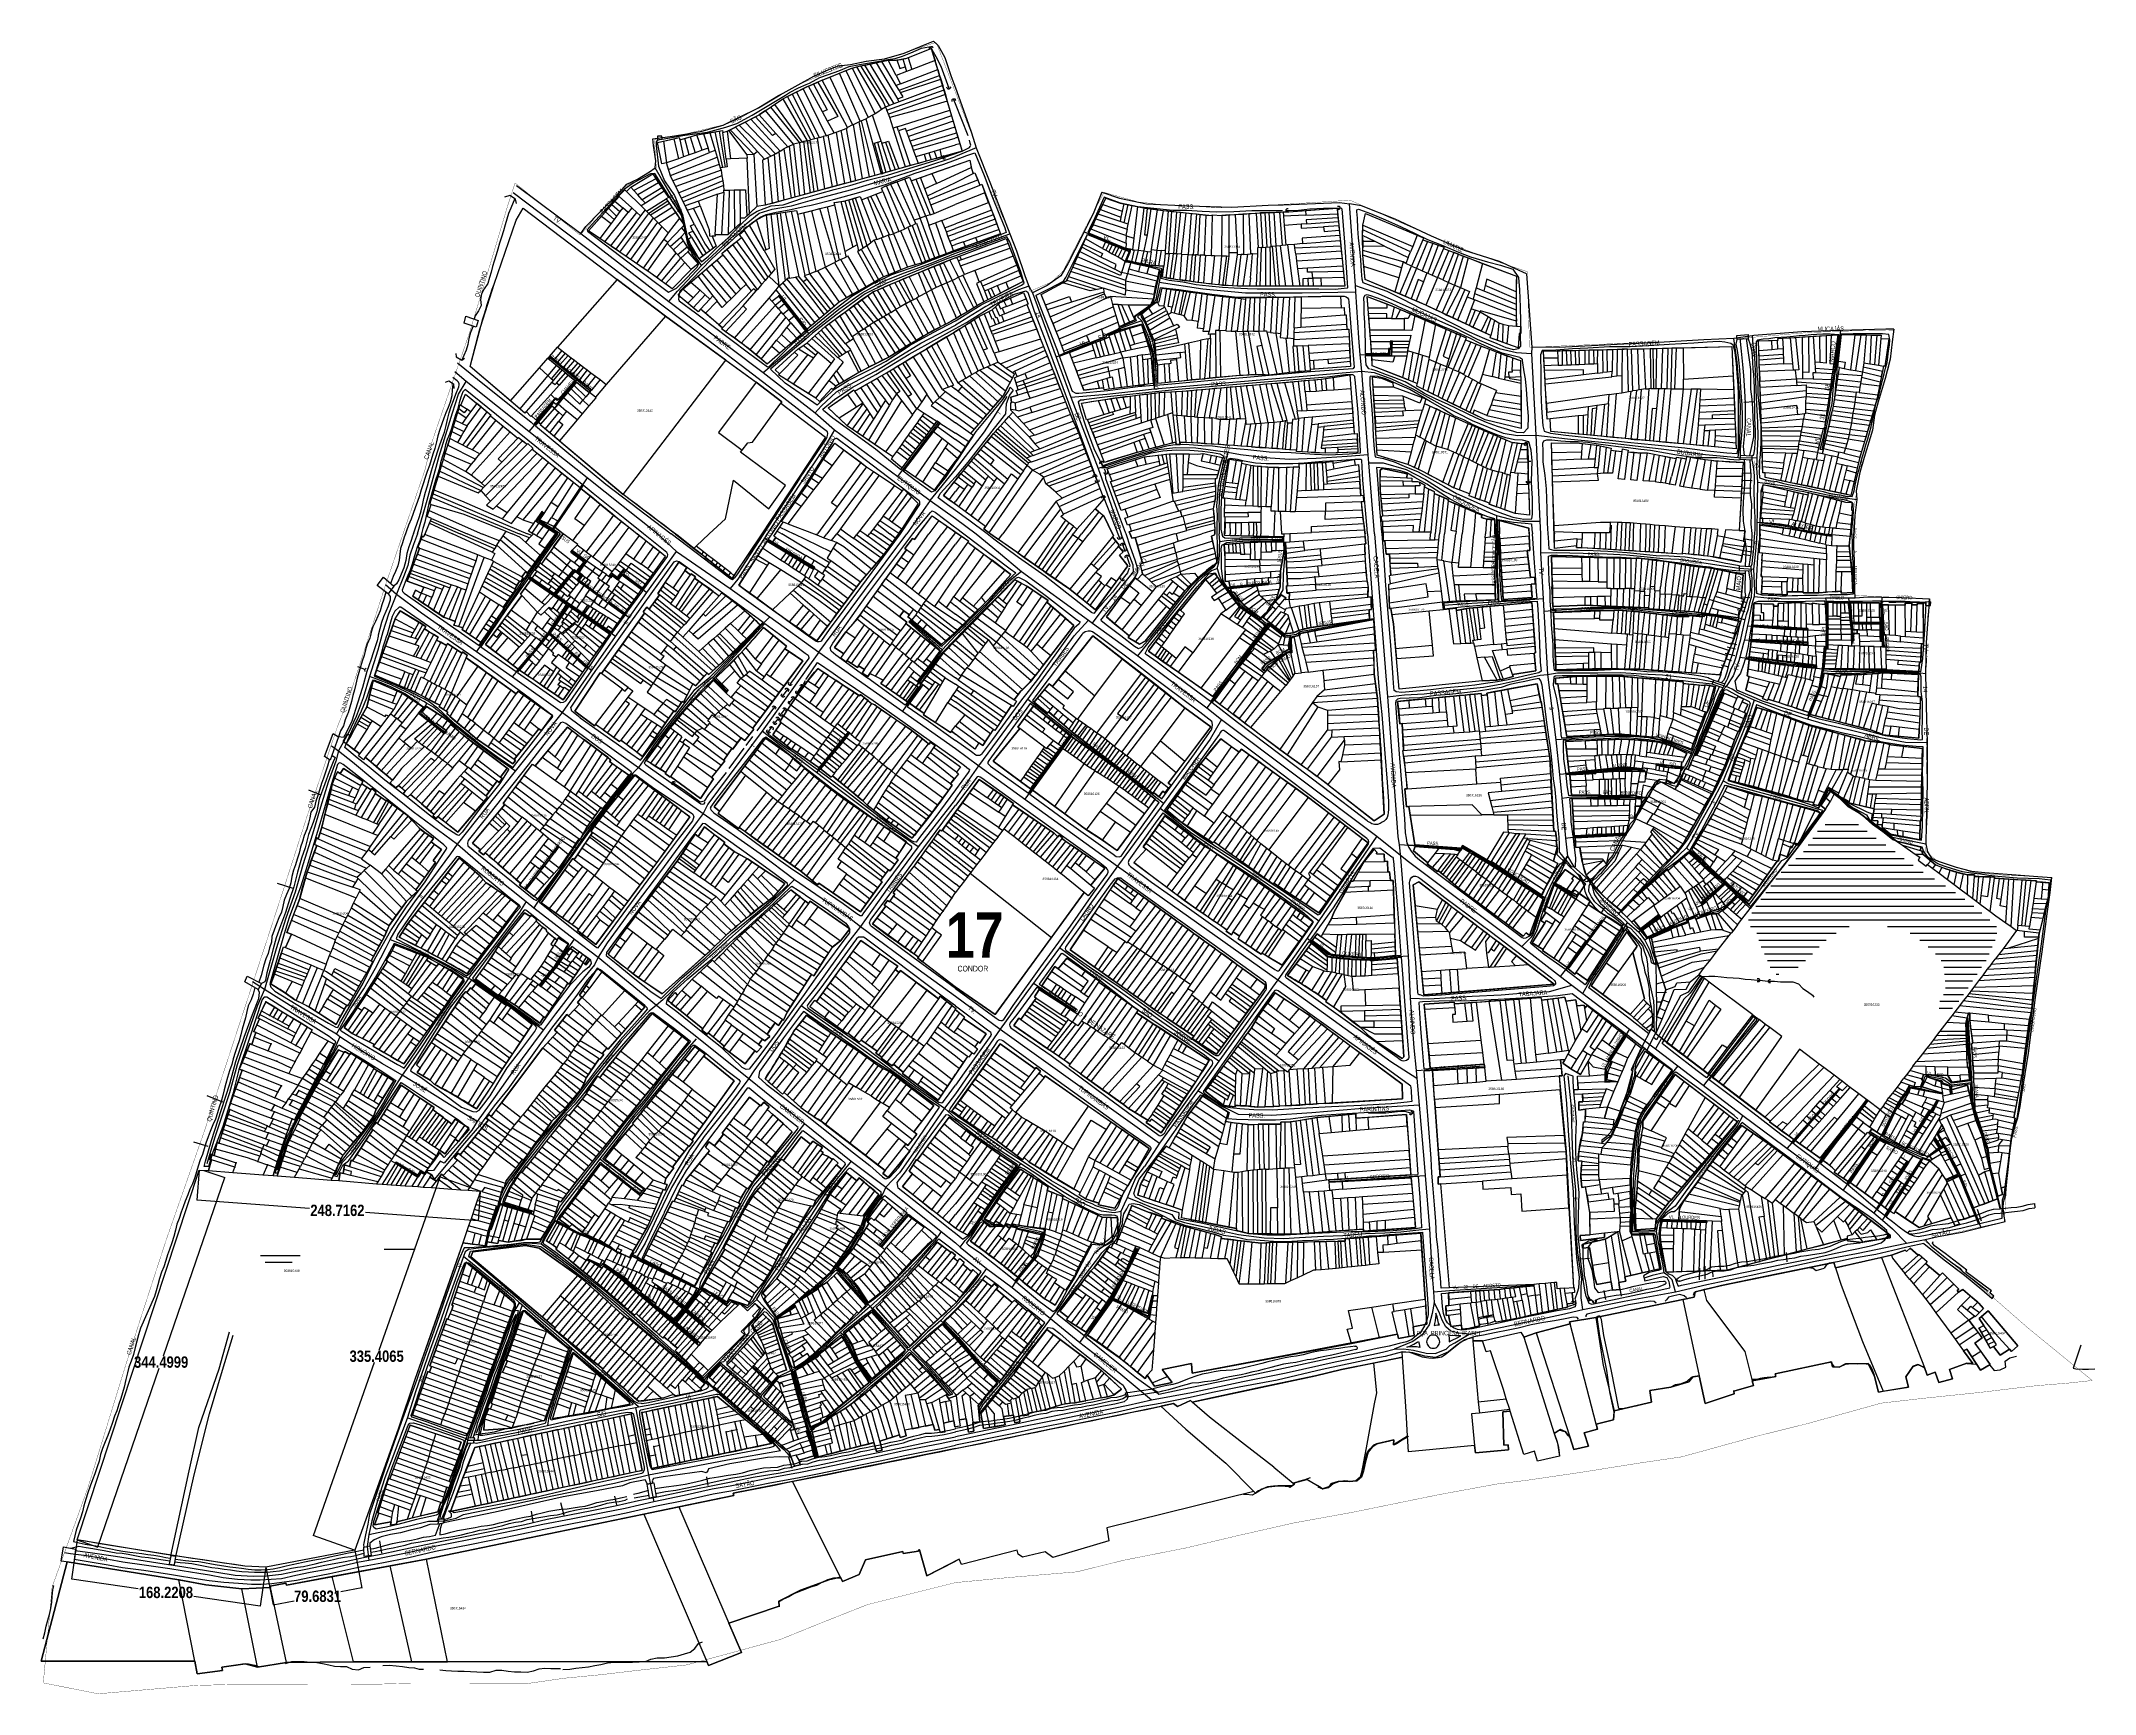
# Model space of a CAD drawing. Extents: x 201512 to 203323, y 4836571 to 4838029.
import ezdxf

# ---------------------------------------------------------------- set-up
doc = ezdxf.new("R2010")
doc.units = 0
doc.header["$LTSCALE"] = 1.5
doc.header["$MEASUREMENT"] = 0
doc.layers.get('0').update_dxf_attribs({"linetype": 'CONTINUOUS'})
doc.layers.get('Defpoints').update_dxf_attribs({"linetype": 'CONTINUOUS'})
for name, color, linetype in [('CD-MALHA-LOTES', 40, 'CONTINUOUS'), ('CD_TXT_QUADRA', 7, 'CONTINUOUS'), ('HD-ALAGADO-BREJO', 170, 'CONTINUOUS'), ('HD-CANAIS', 7, 'CONTINUOUS'), ('HD-CURSO-PERENE', 170, 'CONTINUOUS'), ('HD-TXT-CANAIS', 7, 'CONTINUOUS'), ('HD-VALAS-DRENOS', 170, 'CONTINUOUS'), ('LM-LIM-SETOR-FISCAL', 7, 'CONTINUOUS'), ('LM-TXT-LSF', 7, 'CONTINUOUS'), ('RU-QUADRAS', 6, 'CONTINUOUS'), ('RU-TXT-PRACA-JD', 7, 'CONTINUOUS'), ('SV-EIXO-RUA-N-PAV', 6, 'CONTINUOUS'), ('SV-EIXO-RUA-PAV', 20, 'CONTINUOUS'), ('SV-ESTIVAS', 7, 'CONTINUOUS'), ('SV-PONTE-BUEIRO', 249, 'CONTINUOUS'), ('SV-RUA-NAO-PAV-S-GUIA-C-GUIA', 7, 'CONTINUOUS'), ('SV-RUA-PAVIM-S-GUIA-C-GUIA', 7, 'CONTINUOUS'), ('SV-TXT-RUA-N-PAV-S-GUIA-C-GUIA', 7, 'CONTINUOUS'), ('SV-TXT-RUA-PAV-S-GUIA-C-GUIA', 7, 'CONTINUOUS')]:
    doc.layers.add(name, color=color, linetype=linetype)
doc.styles.add('3588-12-2D_TXT$0$ARIAL', font='arial.ttf')
doc.styles.add('3588-15-2D_TXT$0$ARIAL', font='arial.ttf')
doc.styles.add('3588-16-2D_TXT$0$ARIAL', font='arial.ttf')
doc.styles.add('ARIAL', font='arial.ttf')
doc.styles.add('MONOTXT', font='arial.ttf', dxfattribs={"height": 0.2})
doc.styles.get("Standard").update_dxf_attribs({"font": 'swisscbo.ttf'})
doc.linetypes.add('Limite', pattern='A,20,-3,[130,ltypeshp.shx,S=6.35,R=0,X=0,Y=0],-3,20', length=46)
doc.dimstyles.get("Standard").update_dxf_attribs({"dimtxt": 0.18, "dimasz": 0.18, "dimexe": 0.18, "dimexo": 0.0625, "dimgap": 0.09, "dimtad": 0, "dimtih": 1, "dimtoh": 1, "dimdec": 4, "dimzin": 0, "dimdsep": 46, "dimtxsty": 'Standard', "dimcen": 0.09, "dimadec": 0, "dimazin": 0, "dimtfac": 1, "dimtdec": 4, "dimtofl": 0, "dimtmove": 0, "dimatfit": 3, "dimfxl": 1, "dimtolj": 1, "dimtzin": 0, "dimarcsym": 0})

# ---------------------------------------------------------------- blocks, each defined once
blk = doc.blocks.new('*X3')
at = {"layer": 'HD-ALAGADO-BREJO', "color": 0}
blk.add_line((201814.84396, 4836963.051994), (201842.173273, 4836963.052267), dxfattribs=at)
blk = doc.blocks.new('*X2')
at = {"layer": 'HD-ALAGADO-BREJO', "color": 0}
for p, q in [((201705.750488, 4836957.631781), (201740.543256, 4836957.632129)), ((201709.669401, 4836951.631787), (201733.726024, 4836951.632027))]:
    blk.add_line(p, q, dxfattribs=at)
blk = doc.blocks.new('COD045', base_point=(201519.89, 4838593.29))
at = {"layer": 'SV-ESTIVAS'}
blk.add_lwpolyline([(201520.638538, 4838591.792924), (201519.89, 4838593.29), (201520.638538, 4838594.792924)], dxfattribs=at)
blk = doc.blocks.new('COD119', base_point=(202265.52, 4838125.96))
at = {"layer": 'SV-PONTE-BUEIRO'}
blk.add_lwpolyline([(202264.01, 4838123.96), (202264.01, 4838124.793333), (202264.01, 4838124.918333), (202264.135833, 4838125.251667), (202264.3875, 4838125.626667), (202264.765, 4838125.835), (202265.268333, 4838125.96), (202265.771667, 4838125.96), (202266.275, 4838125.835), (202266.6525, 4838125.626667), (202266.904167, 4838125.251667), (202267.03, 4838124.918333), (202267.03, 4838124.793333), (202267.03, 4838123.96)], dxfattribs=at)
blk = doc.blocks.new('*X4')
at = {"layer": 'HD-ALAGADO-BREJO', "color": 0}
for p, q in [((203085.242715, 4837337.715965), (203114.752046, 4837337.71626)), ((203070.264567, 4837319.715716), (203138.882542, 4837319.716402)), ((203074.384021, 4837325.71579), (203130.155348, 4837325.716348)), ((203078.51533, 4837331.715864), (203122.343828, 4837331.716303)), ((203052.996104, 4837301.715444), (203162.865589, 4837301.716543)), ((203059.557363, 4837307.715543), (203154.94565, 4837307.716497)), ((203066.118622, 4837313.715641), (203147.025711, 4837313.71645)), ((203037.391873, 4837283.715189), (203191.289027, 4837283.716728)), ((203041.8227, 4837289.715266), (203181.580847, 4837289.716664)), ((203046.434845, 4837295.715345), (203171.580958, 4837295.716597)), ((203024.272947, 4837265.714959), (203216.269315, 4837265.716879)), ((203028.61783, 4837271.715035), (203208.402708, 4837271.716833)), ((203032.962713, 4837277.715112), (203200.094141, 4837277.716783)), ((203017.827759, 4837253.714828), (203230.364967, 4837253.716954)), ((203019.383319, 4837247.714811), (203106.482137, 4837247.715682)), ((203020.595701, 4837259.714889), (203223.572554, 4837259.716919)), ((203140.133145, 4837247.716018), (203236.335565, 4837247.71698)), ((203025.037455, 4837241.714834), (203095.030402, 4837241.715534)), ((203026.813209, 4837235.714819), (203086.335101, 4837235.715414)), ((203028.773389, 4837229.714806), (203080.083005, 4837229.715319)), ((203160.318584, 4837241.716187), (203236.718882, 4837241.716951)), ((203168.834639, 4837235.716239), (203235.082505, 4837235.716902)), ((203176.067822, 4837229.716279), (203232.509989, 4837229.716843)), ((203031.773391, 4837223.714803), (203074.082912, 4837223.715226)), ((203034.60436, 4837217.714798), (203068.030253, 4837217.715132)), ((203036.832936, 4837211.714787), (203061.414759, 4837211.715033)), ((203182.529326, 4837223.71631), (203229.8736, 4837223.716784)), ((203187.498912, 4837217.716327), (203227.23721, 4837217.716724)), ((203189.890929, 4837211.716318), (203223.270591, 4837211.716652)), ((203042.045524, 4837205.714807), (203044.337045, 4837205.714829)), ((203190.503177, 4837205.716291), (203219.298712, 4837205.716579)), ((203190.990749, 4837199.716263), (203215.326833, 4837199.716506)), ((203191.283434, 4837193.716233), (203211.285507, 4837193.716433)), ((203185.852745, 4837175.71608), (203197.70433, 4837175.716198)), ((203186.459261, 4837181.716119), (203203.175063, 4837181.716286)), ((203189.625962, 4837187.716183), (203207.230285, 4837187.716359))]:
    blk.add_line(p, q, dxfattribs=at)
blk = doc.blocks.new('*D11')
at = {"color": 0, "lineweight": -2, "transparency": 16777216}
for p, q in [((201544, 4836706.7), (201539, 4836672.2)), ((201710.5, 4836682.7), (201705.5, 4836648.2)), ((201539.2, 4836672.4), (201597.7, 4836663.9)), ((201705.3, 4836648.4), (201646.9, 4836656.9))]:
    blk.add_line(p, q, dxfattribs=at)
at = {"color": 0, "transparency": 16777216}
for points in [[(201539.2, 4836672.4), (201539.2, 4836672.3), (201539, 4836672.4)], [(201705.4, 4836648.5), (201705.3, 4836648.4), (201705.5, 4836648.4)]]:
    blk.add_solid(points, dxfattribs=at)
at = {"layer": 'Defpoints', "color": 0, "transparency": 16777216}
for p in [(201544, 4836706.8), (201710.5, 4836682.8), (201705.5, 4836648.4)]:
    blk.add_point(p, dxfattribs=at)
at = {"color": 0, "transparency": 16777216, "insert": (201622.3, 4836660.4), "char_height": 10, "attachment_point": 5}
blk.add_mtext('\\A1;168.2208', dxfattribs=at)
blk = doc.blocks.new('*D12')
at = {"color": 0, "lineweight": -2, "transparency": 16777216}
for p, q in [((201710.5, 4836682.7), (201716.9, 4836649.4)), ((201788.8, 4836697.7), (201795.1, 4836664.3)), ((201717, 4836649.6), (201735.4, 4836653.1)), ((201794.9, 4836664.4), (201776.5, 4836660.9))]:
    blk.add_line(p, q, dxfattribs=at)
at = {"color": 0, "transparency": 16777216}
for points in [[(201717, 4836649.6), (201717, 4836649.5), (201716.8, 4836649.5)], [(201794.9, 4836664.5), (201794.9, 4836664.4), (201795.1, 4836664.5)]]:
    blk.add_solid(points, dxfattribs=at)
at = {"layer": 'Defpoints', "color": 0, "transparency": 16777216}
for p in [(201710.5, 4836682.8), (201788.8, 4836697.7), (201795.1, 4836664.5)]:
    blk.add_point(p, dxfattribs=at)
at = {"color": 0, "transparency": 16777216, "insert": (201756, 4836657), "char_height": 10, "attachment_point": 5}
blk.add_mtext('\\A1;79.6831', dxfattribs=at)
blk = doc.blocks.new('*D13')
at = {"color": 0, "lineweight": -2, "transparency": 16777216}
for p, q in [((201655.7, 4837032.6), (201674.2, 4837026.3)), ((201673.9, 4837026.2), (201619.9, 4836868.7)), ((201562.3, 4836700.7), (201616.3, 4836858.2)), ((201544, 4836706.8), (201562.4, 4836700.5))]:
    blk.add_line(p, q, dxfattribs=at)
at = {"color": 0, "transparency": 16777216}
for points in [[(201673.9, 4837026.2), (201674, 4837026.2), (201674, 4837026.4)], [(201562.3, 4836700.7), (201562.4, 4836700.7), (201562.3, 4836700.5)]]:
    blk.add_solid(points, dxfattribs=at)
at = {"layer": 'Defpoints', "color": 0, "transparency": 16777216}
for p in [(201655.7, 4837032.7), (201674, 4837026.4), (201544, 4836706.8)]:
    blk.add_point(p, dxfattribs=at)
at = {"color": 0, "transparency": 16777216, "insert": (201618.1, 4836863.5), "char_height": 10, "attachment_point": 5}
blk.add_mtext('\\A1;344.4999', dxfattribs=at)
blk = doc.blocks.new('*D14')
at = {"color": 0, "lineweight": -2, "transparency": 16777216}
for p, q in [((201651.5, 4837032.9), (201649.5, 4837006.5)), ((201899.5, 4837014.1), (201897.5, 4836987.8)), ((201649.7, 4837006.7), (201748.9, 4836999.2)), ((201897.3, 4836988), (201798.2, 4836995.5))]:
    blk.add_line(p, q, dxfattribs=at)
at = {"color": 0, "transparency": 16777216}
for points in [[(201649.7, 4837006.7), (201649.7, 4837006.7), (201649.5, 4837006.7)], [(201897.4, 4836988), (201897.3, 4836988), (201897.5, 4836988)]]:
    blk.add_solid(points, dxfattribs=at)
at = {"layer": 'Defpoints', "color": 0, "transparency": 16777216}
for p in [(201651.5, 4837032.9), (201899.5, 4837014.2), (201897.5, 4836988)]:
    blk.add_point(p, dxfattribs=at)
at = {"color": 0, "transparency": 16777216, "insert": (201773.5, 4836997.3), "char_height": 10, "attachment_point": 5}
blk.add_mtext('\\A1;248.7162', dxfattribs=at)
blk = doc.blocks.new('*D15')
at = {"color": 0, "lineweight": -2, "transparency": 16777216}
for p, q in [((201900.2, 4837014.1), (201863.6, 4837027)), ((201863.7, 4837026.7), (201809.9, 4836873.9)), ((201752.4, 4836710.7), (201806.2, 4836863.5)), ((201788.7, 4836697.7), (201752.2, 4836710.6))]:
    blk.add_line(p, q, dxfattribs=at)
at = {"color": 0, "transparency": 16777216}
for points in [[(201863.7, 4837026.7), (201863.8, 4837026.7), (201863.8, 4837026.9)], [(201752.4, 4836710.7), (201752.4, 4836710.7), (201752.3, 4836710.6)]]:
    blk.add_solid(points, dxfattribs=at)
at = {"layer": 'Defpoints', "color": 0, "transparency": 16777216}
for p in [(201863.8, 4837026.9), (201900.2, 4837014.1), (201788.8, 4836697.7)]:
    blk.add_point(p, dxfattribs=at)
at = {"color": 0, "transparency": 16777216, "insert": (201808.1, 4836868.7), "char_height": 10, "attachment_point": 5}
blk.add_mtext('\\A1;335.4065', dxfattribs=at)

msp = doc.modelspace()

# ---------------------------------------------------------------- linework, layer by layer
at = {"layer": 'CD-MALHA-LOTES', "linetype": 'Continuous'}
for p, q in [((202227.22, 4838004.63), (202227.73, 4838004.77)), ((202227.73, 4838004.77), (202231.27, 4838005.7)), ((202247.67, 4837964.5), (202227.73, 4838004.77)), ((202231.27, 4838005.7), (202234.71, 4838006.6)), ((202231.27, 4838005.7), (202253.38, 4837968.1)), ((202234.71, 4838006.6), (202238.52, 4838007.4)), ((202234.71, 4838006.6), (202254.58, 4837974.91)), ((202238.52, 4838007.4), (202242.94, 4838008.31)), ((202260.17, 4837971.72), (202238.52, 4838007.4)), ((202242.94, 4838008.31), (202248.66, 4838009.5)), ((202242.94, 4838008.31), (202263.99, 4837973.14)), ((202248.66, 4838009.5), (202253.68, 4838010.54)), ((202248.66, 4838009.5), (202267.24, 4837977.71)), ((202253.68, 4838010.54), (202259.13, 4838011.66)), ((202266.27, 4837989.44), (202253.68, 4838010.54)), ((202259.13, 4838011.66), (202259.4, 4838011.72)), ((202266.17, 4837998.25), (202259.13, 4838011.66)), ((202259.4, 4838011.72), (202266.67, 4838011.91)), ((202266.67, 4838011.91), (202267.61, 4838011.94)), ((202266.67, 4838011.91), (202269.56, 4838004.38)), ((202267.61, 4838011.94), (202272, 4838012.88)), ((202269.56, 4838004.38), (202274.05, 4838005.69)), ((202272, 4838012.88), (202276.82, 4838013.91)), ((202272, 4838012.88), (202274.05, 4838005.69)), ((202274.05, 4838005.69), (202275.19, 4838001.7)), ((202276.82, 4838013.91), (202276.93, 4838013.93)), ((202276.82, 4838013.91), (202280.08, 4838003.57)), ((202276.93, 4838013.93), (202297.12, 4838022.13)), ((202300.43, 4838011.36), (202280.08, 4838003.57)), ((202297.12, 4838022.13), (202300.43, 4838011.36)), ((202302.83, 4838003.59), (202300.43, 4838011.36)), ((202188.99, 4837988.68), (202184.18, 4837986.48)), ((202188.99, 4837988.68), (202193.24, 4837990.63)), ((202201.36, 4837966.04), (202188.99, 4837988.68)), ((202193.24, 4837990.63), (202196.98, 4837992.35)), ((202193.24, 4837990.63), (202205.34, 4837968.02)), ((202201.01, 4837994.17), (202196.98, 4837992.35)), ((202196.98, 4837992.35), (202214.74, 4837962.02)), ((202201.01, 4837994.17), (202207.69, 4837996.84)), ((202223.38, 4837952.31), (202201.01, 4837994.17)), ((202207.69, 4837996.84), (202216.33, 4838000.29)), ((202207.69, 4837996.84), (202227.66, 4837954.54)), ((202216.33, 4838000.29), (202221.83, 4838002.48)), ((202234.45, 4837957.86), (202216.33, 4838000.29)), ((202221.83, 4838002.48), (202227.22, 4838004.63)), ((202221.83, 4838002.48), (202241.5, 4837961.03)), ((202275.19, 4838001.7), (202266.17, 4837998.25)), ((202266.17, 4837998.25), (202270.03, 4837990.89)), ((202270.03, 4837990.89), (202266.27, 4837989.44)), ((202268.84, 4837985.12), (202266.27, 4837989.44)), ((202268.84, 4837985.12), (202304.48, 4837998.22)), ((202307.23, 4837989.28), (202268.85, 4837974.95)), ((202270.03, 4837990.89), (202302.83, 4838003.59)), ((202270.05, 4837983.1), (202305.47, 4837995.01)), ((202280.08, 4838003.57), (202275.19, 4838001.7)), ((202302.83, 4838003.59), (202304.48, 4837998.22)), ((202304.48, 4837998.22), (202305.47, 4837995.01)), ((202305.47, 4837995.01), (202307.23, 4837989.28)), ((202308.38, 4837985.55), (202307.23, 4837989.28)), ((202150.9, 4837967.31), (202155.38, 4837970.29)), ((202155.38, 4837970.29), (202158.9, 4837972.64)), ((202155.38, 4837970.29), (202180.97, 4837938.91)), ((202158.9, 4837972.64), (202159.04, 4837972.73)), ((202158.9, 4837972.64), (202183.25, 4837939.51)), ((202159.04, 4837972.73), (202166.36, 4837977.6)), ((202166.36, 4837977.6), (202170.26, 4837979.62)), ((202166.36, 4837977.6), (202187.62, 4837940.65)), ((202170.26, 4837979.62), (202174.5, 4837981.81)), ((202191.01, 4837941.53), (202170.26, 4837979.62)), ((202174.5, 4837981.81), (202178.38, 4837983.82)), ((202174.5, 4837981.81), (202194.6, 4837942.47)), ((202178.38, 4837983.82), (202184.18, 4837986.48)), ((202198.45, 4837943.47), (202178.38, 4837983.82)), ((202184.18, 4837986.48), (202204.4, 4837945.02)), ((202256.69, 4837970.34), (202253.38, 4837968.1)), ((202254.58, 4837974.91), (202256.69, 4837970.34)), ((202260.17, 4837971.72), (202256.69, 4837970.34)), ((202256.69, 4837970.34), (202257.92, 4837967.66)), ((202257.92, 4837967.66), (202308.38, 4837985.55)), ((202309.57, 4837981.46), (202259.54, 4837964.12)), ((202263.99, 4837973.14), (202260.17, 4837971.72)), ((202287.69, 4837968.47), (202260.54, 4837961.01)), ((202268.85, 4837974.95), (202263.99, 4837973.14)), ((202267.24, 4837977.71), (202272.29, 4837979.34)), ((202268.85, 4837974.95), (202267.24, 4837977.71)), ((202270.05, 4837983.1), (202268.84, 4837985.12)), ((202272.29, 4837979.34), (202270.05, 4837983.1)), ((202311.25, 4837975.65), (202287.69, 4837968.47)), ((202308.38, 4837985.55), (202308.44, 4837985.35)), ((202308.44, 4837985.35), (202309.57, 4837981.46)), ((202309.57, 4837981.46), (202311.25, 4837975.65)), ((202311.25, 4837975.65), (202313.55, 4837967.74)), ((202118.31, 4837949.57), (202119.89, 4837950.37)), ((202119.89, 4837950.37), (202124.53, 4837952.71)), ((202119.89, 4837950.37), (202140.62, 4837928.49)), ((202127.83, 4837954.38), (202124.53, 4837952.71)), ((202124.53, 4837952.71), (202144.06, 4837931.2)), ((202127.83, 4837954.38), (202132.9, 4837957)), ((202155.58, 4837927.14), (202127.83, 4837954.38)), ((202132.9, 4837957), (202138.18, 4837959.75)), ((202132.9, 4837957), (202159.81, 4837929.24)), ((202138.18, 4837959.75), (202142.2, 4837961.84)), ((202138.18, 4837959.75), (202164, 4837931.6)), ((202142.2, 4837961.84), (202145.29, 4837963.53)), ((202157.17, 4837945.36), (202142.2, 4837961.84)), ((202150.9, 4837967.31), (202145.29, 4837963.53)), ((202145.29, 4837963.53), (202160.11, 4837947.1)), ((202175.75, 4837937.5), (202150.9, 4837967.31)), ((202205.34, 4837968.02), (202201.36, 4837966.04)), ((202205.75, 4837958.01), (202201.36, 4837966.04)), ((202214.74, 4837962.02), (202205.75, 4837958.01)), ((202211.47, 4837947.56), (202205.75, 4837958.01)), ((202217.44, 4837949.77), (202221.98, 4837951.59)), ((202221.98, 4837951.59), (202223.38, 4837952.31)), ((202221.98, 4837951.59), (202230.43, 4837905.39)), ((202227.66, 4837954.54), (202223.38, 4837952.31)), ((202227.66, 4837954.54), (202228.58, 4837955.02)), ((202228.58, 4837955.02), (202233.16, 4837957.34)), ((202236.48, 4837906.98), (202228.58, 4837955.02)), ((202233.16, 4837957.34), (202234.45, 4837957.86)), ((202233.16, 4837957.34), (202242.4, 4837908.54)), ((202234.45, 4837957.86), (202235.38, 4837958.24)), ((202235.38, 4837958.24), (202239.44, 4837959.89)), ((202235.38, 4837958.24), (202247.45, 4837909.88)), ((202241.5, 4837961.03), (202239.44, 4837959.89)), ((202239.44, 4837959.89), (202252.86, 4837911.43)), ((202245.45, 4837963.25), (202241.5, 4837961.03)), ((202247.67, 4837964.5), (202245.45, 4837963.25)), ((202252.9, 4837940.42), (202245.45, 4837963.25)), ((202250.03, 4837965.83), (202247.67, 4837964.5)), ((202253.38, 4837968.1), (202250.03, 4837965.83)), ((202259.54, 4837964.12), (202257.92, 4837967.66)), ((202260.54, 4837961.01), (202259.54, 4837964.12)), ((202263.54, 4837951.7), (202260.54, 4837961.01)), ((202267.2, 4837952.87), (202263.54, 4837951.7)), ((202274.51, 4837917.64), (202263.54, 4837951.7)), ((202267.2, 4837952.87), (202313.55, 4837967.74)), ((202268.37, 4837949.34), (202267.2, 4837952.87)), ((202274.5, 4837951.4), (202268.37, 4837949.34)), ((202275.36, 4837949.05), (202274.5, 4837951.4)), ((202315.03, 4837962.62), (202275.36, 4837949.05)), ((202316.38, 4837957.98), (202277.04, 4837944.49)), ((202317.94, 4837952.59), (202278.53, 4837940.41)), ((202313.55, 4837967.74), (202315.03, 4837962.62)), ((202315.03, 4837962.62), (202316.38, 4837957.98)), ((202316.38, 4837957.98), (202317.94, 4837952.59)), ((202317.94, 4837952.59), (202318.44, 4837950.86)), ((202318.44, 4837950.86), (202319.47, 4837947.51)), ((202055.87, 4837939.12), (202060.89, 4837940.27)), ((202059.56, 4837920.4), (202055.87, 4837939.12)), ((202060.89, 4837940.27), (202070.02, 4837942.34)), ((202060.89, 4837940.27), (202063.69, 4837921.07)), ((202070.02, 4837942.34), (202074.87, 4837943.45)), ((202070.02, 4837942.34), (202074.15, 4837924.81)), ((202074.87, 4837943.45), (202075.31, 4837941.42)), ((202075.31, 4837941.42), (202079.84, 4837942.73)), ((202075.31, 4837941.42), (202078.59, 4837926.4)), ((202079.84, 4837942.73), (202084.64, 4837944.12)), ((202083.61, 4837928.19), (202079.84, 4837942.73)), ((202084.64, 4837944.12), (202090.45, 4837945.81)), ((202084.64, 4837944.12), (202088.89, 4837930.08)), ((202095.2, 4837932.33), (202088.89, 4837930.08)), ((202090.45, 4837945.81), (202096.37, 4837946.78)), ((202095.2, 4837932.33), (202090.45, 4837945.81)), ((202100.34, 4837934.17), (202095.2, 4837932.33)), ((202096.37, 4837946.78), (202101.89, 4837947.7)), ((202096.37, 4837946.78), (202100.34, 4837934.17)), ((202101.61, 4837930.15), (202100.34, 4837934.17)), ((202101.89, 4837947.7), (202106.58, 4837948.48)), ((202101.89, 4837947.7), (202106.53, 4837932.16)), ((202106.58, 4837948.48), (202110.23, 4837949.22)), ((202113.45, 4837917.11), (202106.58, 4837948.48)), ((202110.23, 4837949.22), (202113.1, 4837949.8)), ((202110.23, 4837949.22), (202115.3, 4837917.4)), ((202113.1, 4837949.8), (202113.32, 4837947.99)), ((202113.32, 4837947.99), (202117.05, 4837948.98)), ((202116.26, 4837924.4), (202113.32, 4837947.99)), ((202117.05, 4837948.98), (202117.22, 4837949.02)), ((202117.05, 4837948.98), (202120.22, 4837924.59)), ((202117.22, 4837949.02), (202118.31, 4837949.57)), ((202118.31, 4837949.57), (202134.63, 4837928.27)), ((202160.11, 4837947.1), (202157.17, 4837945.36)), ((202160.11, 4837947.1), (202170.7, 4837935.36)), ((202164, 4837931.6), (202167.28, 4837933.44)), ((202170.7, 4837935.36), (202167.28, 4837933.44)), ((202167.28, 4837933.44), (202173.48, 4837890.03)), ((202170.7, 4837935.36), (202171.92, 4837935.88)), ((202171.92, 4837935.88), (202175.75, 4837937.5)), ((202171.92, 4837935.88), (202176.78, 4837890.94)), ((202180.97, 4837938.91), (202175.75, 4837937.5)), ((202175.75, 4837937.5), (202180.98, 4837892.09)), ((202183.25, 4837939.51), (202180.97, 4837938.91)), ((202180.97, 4837938.91), (202185.22, 4837893.26)), ((202183.25, 4837939.51), (202184.54, 4837939.84)), ((202187.62, 4837940.65), (202184.54, 4837939.84)), ((202184.54, 4837939.84), (202190.48, 4837894.71)), ((202187.62, 4837940.65), (202189.96, 4837941.26)), ((202187.62, 4837940.65), (202193.52, 4837895.55)), ((202191.01, 4837941.53), (202189.96, 4837941.26)), ((202189.96, 4837941.26), (202197.2, 4837896.56)), ((202194.6, 4837942.47), (202191.01, 4837941.53)), ((202196.75, 4837943.03), (202194.6, 4837942.47)), ((202198.45, 4837943.47), (202196.75, 4837943.03)), ((202203.29, 4837898.24), (202196.75, 4837943.03)), ((202198.45, 4837943.47), (202201.87, 4837944.37)), ((202204.4, 4837945.02), (202201.87, 4837944.37)), ((202201.87, 4837944.37), (202209.66, 4837899.92)), ((202204.4, 4837945.02), (202205.94, 4837945.51)), ((202205.94, 4837945.51), (202211.47, 4837947.56)), ((202205.94, 4837945.51), (202214.17, 4837901.11)), ((202211.47, 4837947.56), (202213.36, 4837948.26)), ((202213.36, 4837948.26), (202217.44, 4837949.77)), ((202213.36, 4837948.26), (202220.72, 4837902.83)), ((202217.44, 4837949.77), (202226.11, 4837904.25)), ((202247.16, 4837938.64), (202249.78, 4837939.45)), ((202254.49, 4837911.89), (202247.16, 4837938.64)), ((202249.78, 4837939.45), (202252.9, 4837940.42)), ((202249.78, 4837939.45), (202256.99, 4837912.61)), ((202252.9, 4837940.42), (202253.57, 4837938.38)), ((202253.57, 4837938.38), (202256.76, 4837939.4)), ((202261.56, 4837913.92), (202253.57, 4837938.38)), ((202256.76, 4837939.4), (202259.46, 4837940.28)), ((202256.76, 4837939.4), (202265.3, 4837915)), ((202259.46, 4837940.28), (202268.47, 4837915.91)), ((202268.37, 4837949.34), (202278.5, 4837918.74)), ((202277.04, 4837944.49), (202275.36, 4837949.05)), ((202278.53, 4837940.41), (202277.04, 4837944.49)), ((202280.21, 4837935.85), (202278.53, 4837940.41)), ((202280.21, 4837935.85), (202318.46, 4837947.21)), ((202281.53, 4837932.25), (202280.21, 4837935.85)), ((202281.53, 4837932.25), (202318.35, 4837943.06)), ((202283.56, 4837926.73), (202281.53, 4837932.25)), ((202299.76, 4837931.46), (202304.71, 4837932.91)), ((202304.71, 4837932.91), (202318.4, 4837936.9)), ((202304.71, 4837932.91), (202306.13, 4837926.22)), ((202320.61, 4837943.66), (202318.35, 4837943.06)), ((202322.29, 4837938.05), (202318.4, 4837936.9)), ((202318.46, 4837947.21), (202319.47, 4837947.51)), ((202319.47, 4837947.51), (202320.61, 4837943.66)), ((202320.61, 4837943.66), (202322.29, 4837938.05)), ((202322.29, 4837938.05), (202324.31, 4837931.37)), ((202063.69, 4837921.07), (202059.56, 4837920.4)), ((202074.15, 4837924.81), (202063.69, 4837921.07)), ((202065.43, 4837915.41), (202063.69, 4837921.07)), ((202065.43, 4837915.41), (202101.61, 4837930.15)), ((202067.06, 4837910.12), (202065.43, 4837915.41)), ((202067.06, 4837910.12), (202108.3, 4837926.22)), ((202110.26, 4837919.64), (202069.3, 4837905.37)), ((202111.75, 4837914.61), (202071.82, 4837900.2)), ((202078.59, 4837926.4), (202074.15, 4837924.81)), ((202083.61, 4837928.19), (202078.59, 4837926.4)), ((202088.89, 4837930.08), (202083.61, 4837928.19)), ((202106.53, 4837932.16), (202101.61, 4837930.15)), ((202106.53, 4837932.16), (202108.3, 4837926.22)), ((202108.3, 4837926.22), (202110.26, 4837919.64)), ((202110.26, 4837919.64), (202111.12, 4837916.76)), ((202113.45, 4837917.11), (202111.12, 4837916.76)), ((202111.12, 4837916.76), (202111.75, 4837914.61)), ((202111.75, 4837914.61), (202112.57, 4837909.77)), ((202115.3, 4837917.4), (202113.45, 4837917.11)), ((202117.1, 4837917.67), (202115.3, 4837917.4)), ((202120.22, 4837924.59), (202116.26, 4837924.4)), ((202116.26, 4837924.4), (202117.1, 4837917.67)), ((202134.76, 4837925.27), (202120.22, 4837924.59)), ((202140.62, 4837928.49), (202134.63, 4837928.27)), ((202134.63, 4837928.27), (202134.76, 4837925.27)), ((202136.88, 4837876.49), (202134.76, 4837925.27)), ((202144.06, 4837931.2), (202140.62, 4837928.49)), ((202140.62, 4837928.49), (202143.44, 4837882.68)), ((202144.06, 4837931.2), (202150.18, 4837924.46)), ((202150.18, 4837924.46), (202148.24, 4837923.5)), ((202148.24, 4837923.5), (202150.67, 4837883.74)), ((202150.18, 4837924.46), (202153.17, 4837925.94)), ((202153.17, 4837925.94), (202155.58, 4837927.14)), ((202153.17, 4837925.94), (202156.83, 4837885.44)), ((202155.58, 4837927.14), (202158.56, 4837928.62)), ((202159.81, 4837929.24), (202158.56, 4837928.62)), ((202158.56, 4837928.62), (202162, 4837886.87)), ((202159.81, 4837929.24), (202162.79, 4837930.92)), ((202164, 4837931.6), (202162.79, 4837930.92)), ((202162.79, 4837930.92), (202167.02, 4837888.25)), ((202265.3, 4837915), (202261.56, 4837913.92)), ((202268.47, 4837915.91), (202265.3, 4837915)), ((202274.51, 4837917.64), (202268.47, 4837915.91)), ((202275.22, 4837917.85), (202274.51, 4837917.64)), ((202278.5, 4837918.74), (202275.22, 4837917.85)), ((202285.77, 4837920.71), (202278.5, 4837918.74)), ((202283.56, 4837926.73), (202290.91, 4837928.88)), ((202285.77, 4837920.71), (202283.56, 4837926.73)), ((202292.59, 4837922.55), (202285.77, 4837920.71)), ((202290.91, 4837928.88), (202294.96, 4837930.06)), ((202290.91, 4837928.88), (202292.59, 4837922.55)), ((202297.03, 4837923.75), (202292.59, 4837922.55)), ((202294.96, 4837930.06), (202299.76, 4837931.46)), ((202294.96, 4837930.06), (202297.03, 4837923.75)), ((202302.06, 4837925.12), (202297.03, 4837923.75)), ((202298.96, 4837912.25), (202318.41, 4837919.22)), ((202299.76, 4837931.46), (202302.06, 4837925.12)), ((202306.13, 4837926.22), (202302.06, 4837925.12)), ((202307.28, 4837926.53), (202306.13, 4837926.22)), ((202318.42, 4837929.55), (202307.28, 4837926.53)), ((202318.341325, 4837910.702237), (202332.43, 4837917.07)), ((202318.41, 4837919.22), (202331.27, 4837923.6)), ((202324.31, 4837931.37), (202318.42, 4837929.55)), ((202331.27, 4837923.6), (202332.43, 4837917.07)), ((202332.43, 4837917.07), (202334.12, 4837911.62)), ((202021.36, 4837891.87), (202026.9, 4837897.5)), ((202026.9, 4837897.5), (202028.46, 4837895.94)), ((202028.46, 4837895.94), (202032.15, 4837899.6)), ((202032.15, 4837899.6), (202051.5, 4837911.36)), ((202034.73, 4837896.83), (202032.15, 4837899.6)), ((202054.3, 4837907.18), (202034.73, 4837896.83)), ((202038.31, 4837893), (202034.73, 4837896.83)), ((202056.71, 4837903.57), (202038.31, 4837893)), ((202059.6, 4837899.25), (202042.35, 4837888.68)), ((202061.74, 4837896.05), (202045.14, 4837885.69)), ((202051.5, 4837911.36), (202054.3, 4837907.18)), ((202054.3, 4837907.18), (202056.71, 4837903.57)), ((202056.71, 4837903.57), (202059.6, 4837899.25)), ((202059.6, 4837899.25), (202061.74, 4837896.05)), ((202061.74, 4837896.05), (202065.35, 4837890.66)), ((202067.2, 4837909.65), (202067.06, 4837910.12)), ((202069.3, 4837905.37), (202067.2, 4837909.65)), ((202071.82, 4837900.2), (202069.3, 4837905.37)), ((202074.44, 4837894.86), (202071.82, 4837900.2)), ((202112.57, 4837909.77), (202074.44, 4837894.86)), ((202113.34, 4837905.19), (202076.78, 4837890.07)), ((202114.01, 4837901.23), (202078.44, 4837886.69)), ((202112.57, 4837909.77), (202113.34, 4837905.19)), ((202113.34, 4837905.19), (202114.01, 4837901.23)), ((202114.01, 4837901.23), (202114.26, 4837897.06)), ((202114.17, 4837895.31), (202114.26, 4837897.06)), ((202114.26, 4837897.06), (202118.96, 4837897.17)), ((202118.96, 4837897.17), (202118.09, 4837858.09)), ((202118.96, 4837897.17), (202123.4, 4837897.27)), ((202123.4, 4837897.27), (202128.4, 4837897.38)), ((202123.4, 4837897.27), (202123.59, 4837863.13)), ((202128.4, 4837897.38), (202133.27, 4837897.49)), ((202128.4, 4837897.38), (202128.63, 4837872.47)), ((202133.27, 4837897.49), (202134.55, 4837874.29)), ((202197.2, 4837896.56), (202193.52, 4837895.55)), ((202203.29, 4837898.24), (202197.2, 4837896.56)), ((202209.66, 4837899.92), (202203.29, 4837898.24)), ((202214.17, 4837901.11), (202209.66, 4837899.92)), ((202220.72, 4837902.83), (202214.17, 4837901.11)), ((202226.11, 4837904.25), (202220.72, 4837902.83)), ((202230.43, 4837905.39), (202226.11, 4837904.25)), ((202236.48, 4837906.98), (202230.43, 4837905.39)), ((202242.4, 4837908.54), (202236.48, 4837906.98)), ((202247.45, 4837909.88), (202242.4, 4837908.54)), ((202252.86, 4837911.43), (202247.45, 4837909.88)), ((202252.86, 4837911.43), (202254.49, 4837911.89)), ((202253.16, 4837898.78), (202256.02, 4837900.31)), ((202254.28, 4837896), (202253.16, 4837898.78)), ((202256.99, 4837912.61), (202254.49, 4837911.89)), ((202256.02, 4837900.31), (202257.57, 4837900.9)), ((202261.56, 4837913.92), (202256.99, 4837912.61)), ((202257.57, 4837900.9), (202261.2, 4837902.28)), ((202273.71, 4837863.04), (202257.57, 4837900.9)), ((202266.96, 4837904.47), (202261.2, 4837902.28)), ((202261.2, 4837902.28), (202278.74, 4837865.38)), ((202266.96, 4837904.47), (202273.5, 4837906.95)), ((202282.16, 4837870.86), (202266.96, 4837904.47)), ((202273.5, 4837906.95), (202278.03, 4837908.67)), ((202273.5, 4837906.95), (202287.3, 4837872.5)), ((202278.03, 4837908.67), (202279.39, 4837905.34)), ((202279.39, 4837905.34), (202283.67, 4837906.85)), ((202279.39, 4837905.34), (202291.98, 4837874.51)), ((202283.67, 4837906.85), (202284.35, 4837907.09)), ((202283.67, 4837906.85), (202296.02, 4837875.3)), ((202284.35, 4837907.09), (202287.6, 4837908.24)), ((202287.6, 4837908.24), (202288.67, 4837908.62)), ((202291.37, 4837898.35), (202287.6, 4837908.24)), ((202288.67, 4837908.62), (202297.74, 4837911.82)), ((202301.68, 4837903.05), (202291.37, 4837898.35)), ((202293.75, 4837892.11), (202291.37, 4837898.35)), ((202293.75, 4837892.11), (202318.41, 4837903.9)), ((202294.95, 4837888.95), (202318.4, 4837898.68)), ((202297.74, 4837911.82), (202298.96, 4837912.25)), ((202297.74, 4837911.82), (202301.68, 4837903.05)), ((202301.68, 4837903.05), (202318.341325, 4837910.702237)), ((202318.302499, 4837892.592108), (202339.96, 4837901.59)), ((202318.4, 4837898.68), (202338.07, 4837906.32)), ((202318.41, 4837903.9), (202334.12, 4837911.62)), ((202334.12, 4837911.62), (202335.63, 4837912.35)), ((202335.63, 4837912.35), (202338.07, 4837906.32)), ((202338.07, 4837906.32), (202339.96, 4837901.59)), ((202339.96, 4837901.59), (202341.66, 4837902.27)), ((202341.66, 4837902.27), (202344.41, 4837894.78)), ((201931.1, 4837870.72), (201937.36, 4837881.23)), ((201937.36, 4837881.23), (202020.28, 4837818.26)), ((202006.37, 4837874.03), (202009.96, 4837878.09)), ((202009.96, 4837878.09), (202012.58, 4837881.05)), ((202009.96, 4837878.09), (202017.43, 4837871.19)), ((202012.58, 4837881.05), (202015.59, 4837884.46)), ((202012.58, 4837881.05), (202019.73, 4837874.25)), ((202015.59, 4837884.46), (202018.15, 4837887.36)), ((202015.59, 4837884.46), (202022.65, 4837878.12)), ((202018.15, 4837887.36), (202021.8, 4837891.48)), ((202018.15, 4837887.36), (202025.18, 4837881.46)), ((202022.65, 4837878.12), (202019.73, 4837874.25)), ((202021.8, 4837891.48), (202021.36, 4837891.87)), ((202021.8, 4837891.48), (202033.05, 4837881.39)), ((202025.18, 4837881.46), (202022.65, 4837878.12)), ((202029.93, 4837877.47), (202025.18, 4837881.46)), ((202028.46, 4837895.94), (202041.21, 4837883.24)), ((202033.05, 4837881.39), (202029.93, 4837877.47)), ((202033.05, 4837881.39), (202037.49, 4837877.41)), ((202042.35, 4837888.68), (202038.31, 4837893)), ((202044.78, 4837879.68), (202040.84, 4837874.4)), ((202045.14, 4837885.69), (202041.21, 4837883.24)), ((202041.21, 4837883.24), (202044.78, 4837879.68)), ((202045.14, 4837885.69), (202042.35, 4837888.68)), ((202045.96, 4837878.51), (202044.78, 4837879.68)), ((202045.96, 4837878.51), (202063.44, 4837889.47)), ((202048.08, 4837876.4), (202045.96, 4837878.51)), ((202064.92, 4837887.31), (202048.08, 4837876.4)), ((202066.32, 4837885.28), (202049.46, 4837875.02)), ((202068.63, 4837881.92), (202052.74, 4837871.75)), ((202065.35, 4837890.66), (202063.44, 4837889.47)), ((202063.44, 4837889.47), (202064.92, 4837887.31)), ((202064.92, 4837887.31), (202066.32, 4837885.28)), ((202066.32, 4837885.28), (202068.63, 4837881.92)), ((202068.63, 4837881.92), (202071.78, 4837877.34)), ((202076.78, 4837890.07), (202074.44, 4837894.86)), ((202078.44, 4837886.69), (202076.78, 4837890.07)), ((202080.13, 4837883.23), (202078.44, 4837886.69)), ((202091.85, 4837887.39), (202080.13, 4837883.23)), ((202080.13, 4837883.23), (202082.03, 4837879.38)), ((202082.03, 4837879.38), (202087.53, 4837881.2)), ((202088.08, 4837867.09), (202082.03, 4837879.38)), ((202087.53, 4837881.2), (202093.45, 4837883.13)), ((202104.86, 4837845.82), (202087.53, 4837881.2)), ((202108.77, 4837893.4), (202091.85, 4837887.39)), ((202093.45, 4837883.13), (202091.85, 4837887.39)), ((202093.45, 4837883.13), (202101.31, 4837862.19)), ((202106.69, 4837857.76), (202108.77, 4837893.4)), ((202108.77, 4837893.4), (202114.17, 4837895.31)), ((202114.17, 4837895.31), (202112.12, 4837857.76)), ((202143.44, 4837882.68), (202136.88, 4837876.49)), ((202150.67, 4837883.74), (202143.44, 4837882.68)), ((202156.83, 4837885.44), (202150.67, 4837883.74)), ((202162, 4837886.87), (202156.83, 4837885.44)), ((202167.02, 4837888.25), (202162, 4837886.87)), ((202173.48, 4837890.03), (202167.02, 4837888.25)), ((202168.27, 4837877.63), (202173.78, 4837878.44)), ((202176.78, 4837890.94), (202173.48, 4837890.03)), ((202173.78, 4837878.44), (202178.45, 4837879.13)), ((202186, 4837821.73), (202173.78, 4837878.44)), ((202180.98, 4837892.09), (202176.78, 4837890.94)), ((202178.45, 4837879.13), (202179.11, 4837875.81)), ((202185.22, 4837893.26), (202180.98, 4837892.09)), ((202184.57, 4837877.18), (202191.42, 4837878.9)), ((202190.48, 4837894.71), (202185.22, 4837893.26)), ((202193.52, 4837895.55), (202190.48, 4837894.71)), ((202191.42, 4837878.9), (202198.99, 4837880.8)), ((202191.42, 4837878.9), (202203.44, 4837829.14)), ((202198.99, 4837880.8), (202205.31, 4837882.39)), ((202212.84, 4837833.77), (202198.99, 4837880.8)), ((202205.31, 4837882.39), (202212.02, 4837884.08)), ((202205.31, 4837882.39), (202215.9, 4837835.27)), ((202211.54, 4837886.2), (202217.35, 4837887.09)), ((202212.02, 4837884.08), (202211.54, 4837886.2)), ((202221.22, 4837843.03), (202212.02, 4837884.08)), ((202217.35, 4837887.09), (202220.95, 4837887.64)), ((202217.35, 4837887.09), (202228.03, 4837846.73)), ((202220.95, 4837887.64), (202224.56, 4837888.67)), ((202220.95, 4837887.64), (202231.69, 4837848.71)), ((202224.56, 4837888.67), (202227.51, 4837889.56)), ((202237.04, 4837846.01), (202224.56, 4837888.67)), ((202227.51, 4837889.56), (202230.03, 4837890.33)), ((202227.51, 4837889.56), (202240.32, 4837848.19)), ((202230.03, 4837890.33), (202234.3, 4837891.62)), ((202230.03, 4837890.33), (202243.96, 4837850.67)), ((202234.3, 4837891.62), (202235.47, 4837888.6)), ((202235.47, 4837888.6), (202240.85, 4837890.72)), ((202235.47, 4837888.6), (202249.03, 4837853.68)), ((202240.85, 4837890.72), (202243.8, 4837891.87)), ((202240.85, 4837890.72), (202254.72, 4837855.74)), ((202243.8, 4837891.87), (202248.29, 4837893.64)), ((202260.3, 4837857.63), (202243.8, 4837891.87)), ((202248.29, 4837893.64), (202254.28, 4837896)), ((202248.29, 4837893.64), (202258.81, 4837870.85)), ((202254.28, 4837896), (202268.42, 4837860.57)), ((202294.95, 4837888.95), (202293.75, 4837892.11)), ((202296.76, 4837884.22), (202294.95, 4837888.95)), ((202296.76, 4837884.22), (202318.302499, 4837892.592108)), ((202299.71, 4837876.47), (202296.76, 4837884.22)), ((202299.71, 4837876.47), (202318.35, 4837884.28)), ((202344.41, 4837894.78), (202318.35, 4837884.28)), ((202350.36, 4837879.42), (202318.41, 4837867.26)), ((202318.55, 4837875.02), (202347.67, 4837886.17)), ((202347.67, 4837886.17), (202344.41, 4837894.78)), ((202347.67, 4837886.17), (202350.36, 4837879.42)), ((202350.36, 4837879.42), (202352.01, 4837875.2)), ((202444.26, 4837875.91), (202446.33, 4837880.15)), ((202446.33, 4837880.15), (202448.47, 4837884.53)), ((202446.33, 4837880.15), (202464.35, 4837873.13)), ((202448.47, 4837884.53), (202451.02, 4837889.94)), ((202448.47, 4837884.53), (202465.46, 4837878.46)), ((202451.02, 4837889.94), (202463.81, 4837885.72)), ((202463.81, 4837885.72), (202466.84, 4837885.11)), ((202465.46, 4837878.46), (202464.35, 4837873.13)), ((202466.84, 4837885.11), (202465.46, 4837878.46)), ((202466.84, 4837885.11), (202470.67, 4837884.32)), ((202467.27, 4837868.16), (202470.67, 4837884.32)), ((202470.67, 4837884.32), (202474.29, 4837883.56)), ((202470.77, 4837866.99), (202474.29, 4837883.56)), ((202474.29, 4837883.56), (202478.86, 4837882.59)), ((202478.86, 4837882.59), (202475.77, 4837854.66)), ((202478.86, 4837882.59), (202484.55, 4837881.46)), ((202484.55, 4837881.46), (202483.3, 4837871.34)), ((202484.55, 4837881.46), (202485.63, 4837881.21)), ((202487.44, 4837880.97), (202485.18, 4837857.73)), ((202485.63, 4837881.21), (202487.44, 4837880.97)), ((202487.44, 4837880.97), (202490.75, 4837880.52)), ((202490.75, 4837880.52), (202487.56, 4837857.6)), ((202496.59, 4837879.74), (202490.75, 4837880.52)), ((202491.46, 4837844.61), (202496.59, 4837879.74)), ((202501.7, 4837879.08), (202496.15, 4837844.16)), ((202496.59, 4837879.74), (202501.7, 4837879.08)), ((202501.7, 4837879.08), (202506.04, 4837878.7)), ((202506.04, 4837878.7), (202503.48, 4837843.46)), ((202506.04, 4837878.7), (202509.06, 4837878.44)), ((202509.06, 4837878.44), (202506.2, 4837841.2)), ((202509.06, 4837878.44), (202513.44, 4837878.06)), ((202513.44, 4837878.06), (202510.7, 4837840.98)), ((202513.44, 4837878.06), (202516.91, 4837877.76)), ((202607.56, 4837877.85), (202612.46, 4837878.05)), ((202612.46, 4837878.05), (202626.97, 4837879.13)), ((202626.97, 4837879.13), (202654.89, 4837881.21)), ((202626.97, 4837879.13), (202627.33, 4837874.91)), ((202654.89, 4837881.21), (202655.37, 4837876.16)), ((201911.61, 4837814.14), (201931.1, 4837870.72)), ((201995, 4837861.16), (202006.37, 4837874.03)), ((202004.82, 4837854.48), (201995, 4837861.16)), ((202014.79, 4837867.69), (202004.82, 4837854.48)), ((202006.37, 4837874.03), (202014.79, 4837867.69)), ((202009.24, 4837851.47), (202029.93, 4837877.47)), ((202014.51, 4837847.88), (202037.49, 4837877.41)), ((202017.43, 4837871.19), (202014.79, 4837867.69)), ((202019.73, 4837874.25), (202017.43, 4837871.19)), ((202040.84, 4837874.4), (202018.86, 4837844.92)), ((202022.6, 4837842.38), (202048.08, 4837876.4)), ((202051.79, 4837872.71), (202027.75, 4837838.87)), ((202055.66, 4837868.85), (202032.04, 4837835.96)), ((202059.43, 4837865.09), (202037.28, 4837832.39)), ((202037.49, 4837877.41), (202040.84, 4837874.4)), ((202049.46, 4837875.02), (202048.08, 4837876.4)), ((202049.46, 4837875.02), (202051.79, 4837872.71)), ((202052.74, 4837871.75), (202051.79, 4837872.71)), ((202052.74, 4837871.75), (202055.66, 4837868.85)), ((202056.8, 4837867.72), (202055.66, 4837868.85)), ((202071.78, 4837877.34), (202056.8, 4837867.72)), ((202056.8, 4837867.72), (202059.43, 4837865.09)), ((202065.12, 4837859.43), (202059.43, 4837865.09)), ((202077.03, 4837863.88), (202064.9, 4837851.11)), ((202075.2, 4837872.39), (202065.12, 4837859.43)), ((202071.78, 4837877.34), (202075.2, 4837872.39)), ((202075.2, 4837872.39), (202079.36, 4837866.34)), ((202079.36, 4837866.34), (202077.03, 4837863.88)), ((202077.03, 4837863.88), (202080.02, 4837859.79)), ((202083.42, 4837859.34), (202086.92, 4837860.93)), ((202084.83, 4837865.7), (202088.08, 4837867.09)), ((202086.92, 4837860.93), (202084.83, 4837865.7)), ((202086.92, 4837860.93), (202086.98, 4837860.8)), ((202086.98, 4837860.8), (202098.69, 4837841.26)), ((202088.08, 4837867.09), (202097.88, 4837849.41)), ((202101.31, 4837862.19), (202101.53, 4837856.65)), ((202123.59, 4837863.13), (202118.09, 4837858.09)), ((202128.67, 4837867.81), (202123.59, 4837863.13)), ((202128.18, 4837857.98), (202132.2, 4837861.5)), ((202132.53, 4837872.38), (202128.63, 4837872.47)), ((202128.63, 4837872.47), (202128.67, 4837867.81)), ((202131.67, 4837862.36), (202136.79, 4837866.21)), ((202132.2, 4837861.5), (202131.67, 4837862.36)), ((202132.2, 4837861.5), (202155.89, 4837823.64)), ((202134.55, 4837874.29), (202132.53, 4837872.38)), ((202134.55, 4837874.29), (202136.88, 4837876.49)), ((202136.79, 4837866.21), (202142.98, 4837870.86)), ((202149.67, 4837843.81), (202136.79, 4837866.21)), ((202142.98, 4837870.86), (202151.04, 4837875.1)), ((202151.5, 4837844.5), (202142.98, 4837870.86)), ((202151.04, 4837875.1), (202151.49, 4837875.17)), ((202155.84, 4837875.81), (202151.49, 4837875.17)), ((202151.49, 4837875.17), (202154.2, 4837845.51)), ((202155.84, 4837875.81), (202161.04, 4837876.57)), ((202162.93, 4837812.7), (202155.84, 4837875.81)), ((202161.04, 4837876.57), (202164.04, 4837877.01)), ((202161.04, 4837876.57), (202168.27, 4837817.17)), ((202164.04, 4837877.01), (202168.27, 4837877.63)), ((202164.04, 4837877.01), (202171.7, 4837819.56)), ((202168.27, 4837877.63), (202180.42, 4837820.66)), ((202179.11, 4837875.81), (202184.57, 4837877.18)), ((202179.11, 4837875.81), (202189.64, 4837823.13)), ((202184.57, 4837877.18), (202195.31, 4837825.3)), ((202258.81, 4837870.85), (202263.9, 4837858.58)), ((202268.42, 4837860.57), (202264.43, 4837858.72)), ((202268.42, 4837860.57), (202269.99, 4837861.31)), ((202269.99, 4837861.31), (202273.71, 4837863.04)), ((202269.99, 4837861.31), (202282.84, 4837831.16)), ((202273.71, 4837863.04), (202276.44, 4837864.31)), ((202278.74, 4837865.38), (202276.44, 4837864.31)), ((202276.44, 4837864.31), (202288.67, 4837832.97)), ((202278.74, 4837865.38), (202280.15, 4837866.04)), ((202280.15, 4837866.04), (202283.61, 4837867.65)), ((202280.15, 4837866.04), (202292.11, 4837834.26)), ((202282.16, 4837870.86), (202287.3, 4837872.5)), ((202283.61, 4837867.65), (202282.16, 4837870.86)), ((202283.61, 4837867.65), (202284.05, 4837867.86)), ((202284.05, 4837867.86), (202295.52, 4837835.53)), ((202292.18, 4837874.06), (202287.3, 4837872.5)), ((202300.25, 4837837.29), (202287.3, 4837872.5)), ((202291.98, 4837874.51), (202292.18, 4837874.06)), ((202296.02, 4837875.3), (202292.18, 4837874.06)), ((202292.18, 4837874.06), (202292.51, 4837873.31)), ((202292.51, 4837873.31), (202294.97, 4837866.11)), ((202294.97, 4837866.11), (202300.9, 4837868.25)), ((202304.29, 4837838.8), (202294.97, 4837866.11)), ((202296.02, 4837875.3), (202299.71, 4837876.47)), ((202302.59, 4837868.86), (202300.9, 4837868.25)), ((202300.9, 4837868.25), (202310.14, 4837840.99)), ((202306.55, 4837870.39), (202302.59, 4837868.86)), ((202306.55, 4837870.39), (202318.55, 4837875.02)), ((202309.07, 4837863.82), (202306.55, 4837870.39)), ((202309.07, 4837863.82), (202318.41, 4837867.26)), ((202310.44, 4837860.23), (202309.07, 4837863.82)), ((202310.44, 4837860.23), (202318.41, 4837863.21)), ((202311.87, 4837856.5), (202310.44, 4837860.23)), ((202353.35, 4837871.55), (202318.38, 4837858.97)), ((202352.01, 4837875.2), (202318.41, 4837863.21)), ((202354.88, 4837867.5), (202318.58, 4837853.76)), ((202336.17, 4837855.34), (202356.72, 4837862.52)), ((202352.01, 4837875.2), (202353.35, 4837871.55)), ((202353.35, 4837871.55), (202354.88, 4837867.5)), ((202354.88, 4837867.5), (202356.72, 4837862.52)), ((202356.72, 4837862.52), (202358.27, 4837858.57)), ((202436, 4837859.05), (202437.85, 4837862.83)), ((202439.74, 4837866.52), (202437.85, 4837862.83)), ((202437.85, 4837862.83), (202468.99, 4837850.36)), ((202439.74, 4837866.52), (202442.3, 4837871.93)), ((202468.63, 4837857.03), (202439.74, 4837866.52)), ((202442.3, 4837871.93), (202444.26, 4837875.91)), ((202442.3, 4837871.93), (202469.85, 4837862.7)), ((202463.57, 4837869.4), (202444.26, 4837875.91)), ((202464.35, 4837873.13), (202463.57, 4837869.4)), ((202467.27, 4837868.16), (202463.57, 4837869.4)), ((202470.77, 4837866.99), (202467.27, 4837868.16)), ((202469.85, 4837862.7), (202468.63, 4837857.03)), ((202469.85, 4837862.7), (202470.77, 4837866.99)), ((202483.3, 4837871.34), (202479.7, 4837844.09)), ((202516.91, 4837877.76), (202513.12, 4837840.86)), ((202516.91, 4837877.76), (202521.81, 4837877.17)), ((202517.64, 4837840.64), (202521.81, 4837877.17)), ((202521.81, 4837877.17), (202526.37, 4837876.6)), ((202526.37, 4837876.6), (202523.68, 4837840.27)), ((202526.37, 4837876.6), (202530.86, 4837876.05)), ((202530.86, 4837876.05), (202528.03, 4837840.01)), ((202530.86, 4837876.05), (202534.05, 4837875.66)), ((202534.05, 4837875.66), (202532.25, 4837839.89)), ((202534.05, 4837875.66), (202539.61, 4837875.11)), ((202538.15, 4837839.72), (202539.61, 4837875.11)), ((202539.61, 4837875.11), (202544.89, 4837874.58)), ((202544.89, 4837874.58), (202543.85, 4837839.52)), ((202544.89, 4837874.58), (202544.91, 4837875.19)), ((202544.91, 4837875.19), (202553.32, 4837874.75)), ((202553.32, 4837874.75), (202552.97, 4837839.19)), ((202559.8, 4837875.18), (202553.32, 4837874.75)), ((202559.8, 4837875.18), (202565.23, 4837875.54)), ((202559.94, 4837842.32), (202559.8, 4837875.18)), ((202565.23, 4837875.54), (202572.29, 4837876.01)), ((202565.23, 4837875.54), (202566.73, 4837842.18)), ((202572.29, 4837876.01), (202577.25, 4837876.36)), ((202572.29, 4837876.01), (202572.44, 4837840.36)), ((202577.25, 4837876.36), (202583.75, 4837876.77)), ((202577.25, 4837876.36), (202578.63, 4837840.78)), ((202583.75, 4837876.77), (202587.51, 4837877.02)), ((202583.75, 4837876.77), (202585.33, 4837846.18)), ((202595.2, 4837877.33), (202587.51, 4837877.02)), ((202587.51, 4837877.02), (202589.26, 4837846.56)), ((202595.2, 4837877.33), (202599.1, 4837877.49)), ((202596.82, 4837847.31), (202595.2, 4837877.33)), ((202599.1, 4837877.49), (202604.07, 4837877.7)), ((202599.1, 4837877.49), (202600.91, 4837848.07)), ((202604.07, 4837877.7), (202607.56, 4837877.85)), ((202604.07, 4837877.7), (202606.4, 4837848.25)), ((202607.56, 4837877.85), (202607.85, 4837874)), ((202627.33, 4837874.91), (202607.85, 4837874)), ((202607.85, 4837874), (202608.42, 4837865.96)), ((202623.19, 4837867), (202608.42, 4837865.96)), ((202608.42, 4837865.96), (202609.74, 4837848.57)), ((202627.97, 4837867.34), (202623.19, 4837867)), ((202623.19, 4837867), (202623.43, 4837863.57)), ((202623.43, 4837863.57), (202642.93, 4837864.8)), ((202627.33, 4837874.91), (202655.37, 4837876.16)), ((202655.72, 4837872.69), (202627.66, 4837871.01)), ((202627.66, 4837871.01), (202627.97, 4837867.34)), ((202627.97, 4837867.34), (202656.08, 4837869.31)), ((202656.44, 4837865.65), (202642.93, 4837864.8)), ((202642.93, 4837864.8), (202643.46, 4837860.59)), ((202643.46, 4837860.59), (202656.85, 4837861.74)), ((202655.37, 4837876.16), (202655.72, 4837872.69)), ((202655.72, 4837872.69), (202656.08, 4837869.31)), ((202656.08, 4837869.31), (202656.44, 4837865.65)), ((202656.44, 4837865.65), (202656.85, 4837861.74)), ((202656.85, 4837861.74), (202657.32, 4837857.1)), ((202677.51, 4837857.07), (202677.6, 4837862.01)), ((202677.6, 4837862.01), (202677.64, 4837866.22)), ((202719.72, 4837842.58), (202677.6, 4837862.01)), ((202677.64, 4837866.22), (202680.13, 4837876.46)), ((202677.64, 4837866.22), (202721.67, 4837847.47)), ((202680.13, 4837876.46), (202725.61, 4837857.45)), ((202009.24, 4837851.47), (202004.82, 4837854.48)), ((202014.51, 4837847.88), (202009.24, 4837851.47)), ((202018.86, 4837844.92), (202014.51, 4837847.88)), ((202022.6, 4837842.38), (202018.86, 4837844.92)), ((202027.75, 4837838.87), (202022.6, 4837842.38)), ((202061.23, 4837853.95), (202043.12, 4837828.42)), ((202064.24, 4837850.41), (202046.85, 4837825.88)), ((202065.12, 4837859.43), (202061.23, 4837853.95)), ((202061.23, 4837853.95), (202064.9, 4837851.11)), ((202064.9, 4837851.11), (202064.24, 4837850.41)), ((202067.03, 4837847.34), (202064.24, 4837850.41)), ((202067.03, 4837847.34), (202076.21, 4837855.52)), ((202069.81, 4837844.3), (202067.03, 4837847.34)), ((202078.28, 4837852.32), (202069.81, 4837844.3)), ((202072.22, 4837841.65), (202069.81, 4837844.3)), ((202081.77, 4837846.94), (202073.77, 4837839.95)), ((202080.02, 4837859.79), (202076.21, 4837855.52)), ((202076.21, 4837855.52), (202078.28, 4837852.32)), ((202076.38, 4837837.09), (202082.49, 4837842.58)), ((202078.28, 4837852.32), (202081.77, 4837846.94)), ((202081.77, 4837846.94), (202083.82, 4837843.78)), ((202083.82, 4837843.78), (202082.49, 4837842.58)), ((202082.49, 4837842.58), (202091.64, 4837831.99)), ((202083.19, 4837854.28), (202085.73, 4837855.54)), ((202084.43, 4837850.01), (202083.19, 4837854.28)), ((202085.73, 4837855.54), (202083.42, 4837859.34)), ((202092.34, 4837836.57), (202084.43, 4837850.01)), ((202085.73, 4837855.54), (202095.74, 4837839.08)), ((202097.88, 4837849.41), (202101.82, 4837843.57)), ((202101.82, 4837843.57), (202098.69, 4837841.26)), ((202101.53, 4837856.65), (202103.86, 4837856.52)), ((202104.86, 4837845.82), (202101.82, 4837843.57)), ((202106.61, 4837856.38), (202103.86, 4837856.52)), ((202103.86, 4837856.52), (202107.52, 4837847.79)), ((202107.52, 4837847.79), (202104.86, 4837845.82)), ((202106.69, 4837857.76), (202106.61, 4837856.38)), ((202112.12, 4837857.76), (202106.69, 4837857.76)), ((202117.73, 4837857.76), (202112.12, 4837857.76)), ((202112.37, 4837841.25), (202116.97, 4837844.99)), ((202116.97, 4837844.99), (202121.94, 4837849.03)), ((202143.77, 4837809.54), (202116.97, 4837844.99)), ((202118.09, 4837858.09), (202117.73, 4837857.76)), ((202121.94, 4837849.03), (202125.5, 4837851.92)), ((202121.94, 4837849.03), (202147.39, 4837813.76)), ((202125.5, 4837851.92), (202129.85, 4837855.46)), ((202125.5, 4837851.92), (202150.59, 4837817.47)), ((202129.85, 4837855.46), (202128.18, 4837857.98)), ((202129.85, 4837855.46), (202153.05, 4837820.33)), ((202151.5, 4837844.5), (202149.67, 4837843.81)), ((202149.67, 4837843.81), (202159.11, 4837827.38)), ((202154.2, 4837845.51), (202151.5, 4837844.5)), ((202228.03, 4837846.73), (202221.22, 4837843.03)), ((202222.22, 4837838.56), (202221.22, 4837843.03)), ((202231.69, 4837848.71), (202228.03, 4837846.73)), ((202231.69, 4837848.71), (202233.08, 4837843.67)), ((202233.08, 4837843.67), (202231.96, 4837843.01)), ((202231.96, 4837843.01), (202246.96, 4837816.07)), ((202233.08, 4837843.67), (202235.4, 4837845.04)), ((202235.4, 4837845.04), (202237.04, 4837846.01)), ((202235.4, 4837845.04), (202250.7, 4837818.23)), ((202240.42, 4837848.01), (202237.04, 4837846.01)), ((202240.32, 4837848.19), (202240.42, 4837848.01)), ((202240.59, 4837848.11), (202240.42, 4837848.01)), ((202240.42, 4837848.01), (202255.13, 4837820.67)), ((202243.96, 4837850.67), (202240.59, 4837848.11)), ((202246.91, 4837852.92), (202243.96, 4837850.67)), ((202249.03, 4837853.68), (202246.91, 4837852.92)), ((202246.91, 4837852.92), (202259.62, 4837822.32)), ((202249.03, 4837853.68), (202252.88, 4837855.07)), ((202254.72, 4837855.74), (202252.88, 4837855.07)), ((202252.88, 4837855.07), (202265.09, 4837824.58)), ((202254.72, 4837855.74), (202258.88, 4837857.25)), ((202258.88, 4837857.25), (202259.04, 4837857.29)), ((202260.3, 4837857.63), (202259.04, 4837857.29)), ((202259.04, 4837857.29), (202270.35, 4837826.74)), ((202260.3, 4837857.63), (202263.9, 4837858.58)), ((202264.43, 4837858.72), (202263.9, 4837858.58)), ((202263.9, 4837858.58), (202276.16, 4837829.14)), ((202316.84, 4837843.49), (202310.14, 4837840.99)), ((202311.87, 4837856.5), (202318.38, 4837858.97)), ((202313.59, 4837852), (202311.87, 4837856.5)), ((202313.59, 4837852), (202318.58, 4837853.76)), ((202315.12, 4837847.99), (202313.59, 4837852)), ((202315.12, 4837847.99), (202318.4, 4837849.15)), ((202316.84, 4837843.49), (202315.12, 4837847.99)), ((202318.55, 4837844.15), (202316.84, 4837843.49)), ((202325.55, 4837851.63), (202318.4, 4837849.15)), ((202327.24, 4837847.3), (202318.55, 4837844.15)), ((202322.02, 4837838.85), (202363.26, 4837854.35)), ((202323.01, 4837830.33), (202366.52, 4837846.06)), ((202364.97, 4837849.95), (202323.8, 4837835.6)), ((202325.55, 4837851.63), (202336.17, 4837855.34)), ((202327.24, 4837847.3), (202325.55, 4837851.63)), ((202337.87, 4837851.16), (202327.24, 4837847.3)), ((202336.17, 4837855.34), (202337.87, 4837851.16)), ((202358.27, 4837858.57), (202337.87, 4837851.16)), ((202363.26, 4837854.35), (202364.97, 4837849.95)), ((202364.97, 4837849.95), (202366.52, 4837846.06)), ((202366.52, 4837846.06), (202369.35, 4837838.86)), ((202425.98, 4837838.17), (202428.14, 4837843.02)), ((202429.81, 4837846.67), (202428.14, 4837843.02)), ((202428.14, 4837843.02), (202459.08, 4837827.31)), ((202429.81, 4837846.67), (202431.16, 4837849.56)), ((202446.7, 4837838.09), (202429.81, 4837846.67)), ((202431.16, 4837849.56), (202433.15, 4837854.04)), ((202431.16, 4837849.56), (202448.1, 4837841.16)), ((202433.15, 4837854.04), (202434.96, 4837857.91)), ((202448.11, 4837845.75), (202433.15, 4837854.04)), ((202434.96, 4837857.91), (202450.8, 4837851.42)), ((202468.63, 4837845.6), (202436, 4837859.05)), ((202450.8, 4837851.42), (202448.11, 4837845.75)), ((202448.11, 4837845.75), (202450.94, 4837844.18)), ((202450.8, 4837851.42), (202453.89, 4837850.17)), ((202453.89, 4837850.17), (202450.94, 4837844.18)), ((202450.94, 4837844.18), (202453.77, 4837842.61)), ((202456.76, 4837848.99), (202453.77, 4837842.61)), ((202453.77, 4837842.61), (202456.59, 4837841.05)), ((202453.89, 4837850.17), (202456.76, 4837848.99)), ((202459.76, 4837847.77), (202456.59, 4837841.05)), ((202456.76, 4837848.99), (202459.76, 4837847.77)), ((202462.44, 4837846.65), (202458.96, 4837839.74)), ((202459.76, 4837847.77), (202462.44, 4837846.65)), ((202465.36, 4837845.47), (202461.8, 4837838.17)), ((202462.44, 4837846.65), (202465.36, 4837845.47)), ((202468.49, 4837844.21), (202464.77, 4837836.6)), ((202465.36, 4837845.47), (202468.49, 4837844.21)), ((202471.63, 4837842.97), (202468.18, 4837834.38)), ((202468.49, 4837844.21), (202471.63, 4837842.97)), ((202469.22, 4837856.79), (202468.63, 4837857.03)), ((202468.99, 4837850.36), (202468.63, 4837845.6)), ((202468.78, 4837845.53), (202468.63, 4837845.6)), ((202472.68, 4837844.91), (202468.78, 4837845.53)), ((202468.99, 4837850.36), (202469.22, 4837856.79)), ((202469.22, 4837856.79), (202475.77, 4837854.66)), ((202469.23, 4837835.15), (202472.09, 4837842.07)), ((202472.09, 4837842.07), (202472.68, 4837844.91)), ((202474.69, 4837844.59), (202472.68, 4837844.91)), ((202476.04, 4837844.42), (202473.6, 4837834.1)), ((202475.77, 4837854.66), (202474.69, 4837844.59)), ((202474.69, 4837844.59), (202476.04, 4837844.42)), ((202476.04, 4837844.42), (202479.7, 4837844.09)), ((202479.7, 4837844.09), (202476.96, 4837833.29)), ((202479.7, 4837844.09), (202484.66, 4837843.5)), ((202484.66, 4837843.5), (202481.85, 4837832.37)), ((202487.56, 4837857.6), (202484.66, 4837843.5)), ((202484.66, 4837843.5), (202487.9, 4837843.04)), ((202485.18, 4837857.73), (202487.56, 4837857.6)), ((202487.9, 4837843.04), (202485.48, 4837831.71)), ((202487.9, 4837843.04), (202491.14, 4837842.57)), ((202491.14, 4837842.57), (202489.32, 4837831)), ((202491.14, 4837842.57), (202491.46, 4837844.61)), ((202491.46, 4837844.61), (202496.15, 4837844.16)), ((202496.15, 4837844.16), (202494.38, 4837830.55)), ((202496.15, 4837844.16), (202499.98, 4837843.8)), ((202499.98, 4837843.8), (202497.56, 4837830.32)), ((202503.48, 4837843.46), (202499.98, 4837843.8)), ((202503.48, 4837843.46), (202503.34, 4837841.34)), ((202559.93, 4837838.93), (202559.94, 4837842.18)), ((202559.94, 4837842.18), (202559.94, 4837842.32)), ((202559.94, 4837842.18), (202560.1, 4837842.18)), ((202560.1, 4837842.18), (202566.73, 4837842.18)), ((202566.73, 4837842.18), (202566.86, 4837839.97)), ((202584.93, 4837846.14), (202584.73, 4837841.18)), ((202585.33, 4837846.18), (202584.93, 4837846.14)), ((202588.39, 4837846.48), (202585.33, 4837846.18)), ((202587.06, 4837812.31), (202588.39, 4837846.48)), ((202589.26, 4837846.56), (202588.39, 4837846.48)), ((202589.26, 4837846.56), (202591.7, 4837846.8)), ((202591.7, 4837846.8), (202595.61, 4837847.22)), ((202591.7, 4837846.8), (202591.7, 4837812.31)), ((202595.61, 4837847.22), (202596.82, 4837847.31)), ((202595.61, 4837847.22), (202595.91, 4837838.68)), ((202597.7, 4837847.39), (202596.82, 4837847.31)), ((202600.94, 4837847.71), (202597.7, 4837847.39)), ((202597.7, 4837847.39), (202600.57, 4837812.33)), ((202600.91, 4837848.07), (202600.94, 4837847.71)), ((202605, 4837848.12), (202600.94, 4837847.71)), ((202600.94, 4837847.71), (202603.96, 4837812.36)), ((202606.4, 4837848.25), (202605, 4837848.12)), ((202609.84, 4837812.36), (202605, 4837848.12)), ((202609.74, 4837848.57), (202606.4, 4837848.25)), ((202611.19, 4837848.71), (202609.74, 4837848.57)), ((202617.43, 4837849.25), (202611.19, 4837848.71)), ((202611.19, 4837848.71), (202615.8, 4837812.39)), ((202624.39, 4837849.89), (202617.43, 4837849.25)), ((202617.84, 4837845.95), (202617.43, 4837849.25)), ((202658.24, 4837847.66), (202617.84, 4837845.95)), ((202618.5, 4837840.63), (202617.84, 4837845.95)), ((202658.68, 4837843.38), (202618.5, 4837840.63)), ((202657.32, 4837857.1), (202624.05, 4837854.67)), ((202624.05, 4837854.67), (202624.39, 4837849.89)), ((202624.39, 4837849.89), (202640.18, 4837851.25)), ((202640.18, 4837851.25), (202645.62, 4837851.72)), ((202645.62, 4837851.72), (202657.74, 4837852.78)), ((202657.32, 4837857.1), (202657.74, 4837852.78)), ((202657.74, 4837852.78), (202658.24, 4837847.66)), ((202658.24, 4837847.66), (202658.68, 4837843.38)), ((202658.68, 4837843.38), (202659.33, 4837836.88)), ((202688.47, 4837851.77), (202677.51, 4837857.07)), ((202677.83, 4837851.94), (202677.51, 4837857.07)), ((202677.73, 4837839.61), (202677.78, 4837843.74)), ((202677.78, 4837843.74), (202677.88, 4837848.03)), ((202713.16, 4837833.74), (202677.78, 4837843.74)), ((202677.88, 4837848.03), (202677.83, 4837851.94)), ((202688.47, 4837851.77), (202677.83, 4837851.94)), ((202677.88, 4837848.03), (202696.79, 4837847.74)), ((202696.79, 4837847.74), (202688.47, 4837851.77)), ((202696.79, 4837847.74), (202717.77, 4837837.55)), ((202717.77, 4837837.55), (202719.72, 4837842.58)), ((202721.67, 4837847.47), (202719.72, 4837842.58)), ((202730.42, 4837853.34), (202720.58, 4837830.15)), ((202725.61, 4837857.45), (202721.67, 4837847.47)), ((202734.59, 4837851.92), (202725.08, 4837828.15)), ((202725.61, 4837857.45), (202731.17, 4837855.11)), ((202739.35, 4837850.3), (202730.04, 4837825.95)), ((202731.17, 4837855.11), (202730.42, 4837853.34)), ((202730.42, 4837853.34), (202734.59, 4837851.92)), ((202734.59, 4837851.92), (202739.35, 4837850.3)), ((202744.18, 4837848.67), (202734.86, 4837823.82)), ((202748.68, 4837845.54), (202738.85, 4837822.06)), ((202739.35, 4837850.3), (202744.18, 4837848.67)), ((202753.56, 4837843.73), (202743.5, 4837819.99)), ((202744.18, 4837848.67), (202749.24, 4837846.88)), ((202758.04, 4837842.03), (202748.24, 4837817.89)), ((202749.24, 4837846.88), (202748.68, 4837845.54)), ((202748.68, 4837845.54), (202753.56, 4837843.73)), ((202753.56, 4837843.73), (202758.04, 4837842.03)), ((202762.12, 4837840.5), (202758.04, 4837842.03)), ((202032.04, 4837835.96), (202027.75, 4837838.87)), ((202037.28, 4837832.39), (202032.04, 4837835.96)), ((202043.12, 4837828.42), (202037.28, 4837832.39)), ((202046.85, 4837825.88), (202043.12, 4837828.42)), ((202049.38, 4837824.16), (202046.85, 4837825.88)), ((202055.03, 4837820.05), (202049.38, 4837824.16)), ((202055.03, 4837820.05), (202072.22, 4837841.65)), ((202059.32, 4837816.93), (202076.25, 4837836.97)), ((202079.73, 4837833.41), (202062.9, 4837814.33)), ((202085.42, 4837827.17), (202068.71, 4837810.11)), ((202073.77, 4837839.95), (202072.22, 4837841.65)), ((202073.77, 4837839.95), (202076.38, 4837837.09)), ((202076.25, 4837836.97), (202076.38, 4837837.09)), ((202076.38, 4837837.09), (202079.73, 4837833.41)), ((202079.73, 4837833.41), (202085.42, 4837827.17)), ((202091.64, 4837831.99), (202085.42, 4837827.17)), ((202091.16, 4837821.14), (202094.7, 4837824.23)), ((202095.74, 4837839.08), (202092.34, 4837836.57)), ((202094.7, 4837824.23), (202098.52, 4837827.45)), ((202116.89, 4837797.62), (202094.7, 4837824.23)), ((202098.69, 4837841.26), (202095.74, 4837839.08)), ((202098.52, 4837827.45), (202103.41, 4837831.56)), ((202098.52, 4837827.45), (202120.61, 4837801.24)), ((202103.41, 4837831.56), (202107.97, 4837835.4)), ((202103.41, 4837831.56), (202124.94, 4837805.46)), ((202107.97, 4837835.4), (202113.39, 4837839.96)), ((202107.97, 4837835.4), (202129.05, 4837809.46)), ((202113.39, 4837839.96), (202112.37, 4837841.25)), ((202113.39, 4837839.96), (202133.9, 4837814.17)), ((202155.89, 4837823.64), (202153.94, 4837821.37)), ((202159.11, 4837827.38), (202155.89, 4837823.64)), ((202195.31, 4837825.3), (202189.94, 4837823.24)), ((202195.31, 4837825.3), (202196.76, 4837825.86)), ((202196.76, 4837825.86), (202196.91, 4837825.93)), ((202196.91, 4837825.93), (202203.44, 4837829.14)), ((202196.91, 4837825.93), (202216.06, 4837798.27)), ((202203.44, 4837829.14), (202211.75, 4837833.23)), ((202203.44, 4837829.14), (202222.25, 4837802.04)), ((202212.84, 4837833.77), (202211.75, 4837833.23)), ((202211.75, 4837833.23), (202227.78, 4837805.36)), ((202215.9, 4837835.27), (202212.84, 4837833.77)), ((202217.49, 4837836.06), (202215.9, 4837835.27)), ((202217.49, 4837836.06), (202222.26, 4837838.4)), ((202233.41, 4837808.42), (202217.49, 4837836.06)), ((202222.22, 4837838.56), (202223.27, 4837839.16)), ((202222.26, 4837838.4), (202222.22, 4837838.56)), ((202223.27, 4837839.16), (202239.4, 4837811.69)), ((202265.09, 4837824.58), (202259.62, 4837822.32)), ((202270.35, 4837826.74), (202265.09, 4837824.58)), ((202276.16, 4837829.14), (202270.35, 4837826.74)), ((202282.84, 4837831.16), (202276.16, 4837829.14)), ((202277.89, 4837820.99), (202285.66, 4837824.11)), ((202288.12, 4837832.76), (202282.84, 4837831.16)), ((202285.66, 4837824.11), (202289.47, 4837825.64)), ((202285.66, 4837824.11), (202292.63, 4837806.63)), ((202288.67, 4837832.97), (202288.12, 4837832.76)), ((202292.11, 4837834.26), (202288.67, 4837832.97)), ((202289.47, 4837825.64), (202294.33, 4837827.6)), ((202289.47, 4837825.64), (202297.22, 4837809.13)), ((202295.52, 4837835.53), (202292.11, 4837834.26)), ((202294.33, 4837827.6), (202299.46, 4837829.66)), ((202294.33, 4837827.6), (202301.43, 4837811.09)), ((202300.25, 4837837.29), (202295.52, 4837835.53)), ((202299.46, 4837829.66), (202304.26, 4837831.59)), ((202299.46, 4837829.66), (202306.24, 4837813.29)), ((202304.29, 4837838.8), (202300.25, 4837837.29)), ((202304.26, 4837831.59), (202308.03, 4837833.1)), ((202304.26, 4837831.59), (202310.89, 4837815.39)), ((202310.14, 4837840.99), (202304.29, 4837838.8)), ((202313.44, 4837835.28), (202308.03, 4837833.1)), ((202308.03, 4837833.1), (202315.42, 4837817.45)), ((202318.43, 4837837.32), (202313.44, 4837835.28)), ((202313.44, 4837835.28), (202318.4, 4837825.42)), ((202318.4, 4837825.42), (202321.03, 4837820.3)), ((202318.43, 4837837.32), (202319.61, 4837837.77)), ((202319.61, 4837837.77), (202322.02, 4837838.85)), ((202321.06, 4837834.65), (202319.61, 4837837.77)), ((202323.8, 4837835.6), (202321.06, 4837834.65)), ((202323.01, 4837830.33), (202321.06, 4837834.65)), ((202322.02, 4837838.85), (202323.8, 4837835.6)), ((202326.46, 4837822.78), (202323.01, 4837830.33)), ((202335.67, 4837826.22), (202326.46, 4837822.78)), ((202369.35, 4837838.86), (202335.67, 4837826.22)), ((202335.67, 4837826.22), (202339.4, 4837815.83)), ((202372.48, 4837830.96), (202340.67, 4837816.41)), ((202374.33, 4837826.22), (202342.29, 4837812.45)), ((202369.35, 4837838.86), (202372.48, 4837830.96)), ((202372.48, 4837830.96), (202374.33, 4837826.22)), ((202376.2, 4837821.42), (202374.33, 4837826.22)), ((202418.24, 4837821.02), (202420.22, 4837825.47)), ((202420.22, 4837825.47), (202421.88, 4837829.11)), ((202468.41, 4837809.82), (202420.22, 4837825.47)), ((202421.88, 4837829.11), (202423.5, 4837832.7)), ((202421.88, 4837829.11), (202468.28, 4837813.26)), ((202423.5, 4837832.7), (202425.98, 4837838.17)), ((202423.5, 4837832.7), (202468.41, 4837817.67)), ((202464.05, 4837821.75), (202425.98, 4837838.17)), ((202448.1, 4837841.16), (202446.7, 4837838.09)), ((202460.13, 4837831.38), (202446.7, 4837838.09)), ((202456.59, 4837841.05), (202458.96, 4837839.74)), ((202458.96, 4837839.74), (202461.8, 4837838.17)), ((202459.08, 4837827.31), (202460.13, 4837831.38)), ((202464.85, 4837824.21), (202459.08, 4837827.31)), ((202461.8, 4837838.17), (202464.77, 4837836.6)), ((202464.85, 4837824.21), (202464.05, 4837821.75)), ((202464.77, 4837836.6), (202468.18, 4837834.38)), ((202464.97, 4837824.47), (202464.85, 4837824.21)), ((202468.18, 4837834.38), (202464.97, 4837824.47)), ((202470.09, 4837823.22), (202464.97, 4837824.47)), ((202468.18, 4837834.38), (202473.08, 4837833.22)), ((202473.6, 4837834.1), (202469.23, 4837835.15)), ((202471.39, 4837827.59), (202470.09, 4837823.22)), ((202473.08, 4837833.22), (202471.39, 4837827.59)), ((202471.39, 4837827.59), (202479.72, 4837825.42)), ((202473.08, 4837833.22), (202477.65, 4837832.13)), ((202476.96, 4837833.29), (202473.6, 4837834.1)), ((202481.85, 4837832.37), (202476.96, 4837833.29)), ((202477.65, 4837832.13), (202481.27, 4837831.36)), ((202481.27, 4837831.36), (202479.72, 4837825.42)), ((202479.72, 4837825.42), (202487.28, 4837823.45)), ((202481.27, 4837831.36), (202489.02, 4837829.71)), ((202485.48, 4837831.71), (202481.85, 4837832.37)), ((202489.32, 4837831), (202485.48, 4837831.71)), ((202489.02, 4837829.71), (202487.28, 4837823.45)), ((202489.02, 4837829.71), (202489.69, 4837829.57)), ((202494.38, 4837830.55), (202489.32, 4837831)), ((202489.69, 4837829.57), (202498.11, 4837827.01)), ((202497.56, 4837830.32), (202494.38, 4837830.55)), ((202498.11, 4837827.01), (202496.83, 4837820.96)), ((202502.06, 4837829.9), (202497.56, 4837830.32)), ((202500.88, 4837820.37), (202502.06, 4837829.9)), ((202503.34, 4837841.34), (202502.06, 4837829.9)), ((202503.34, 4837841.34), (202506.2, 4837841.2)), ((202506.9, 4837841.17), (202504, 4837819.88)), ((202506.2, 4837841.2), (202506.9, 4837841.17)), ((202510.7, 4837840.98), (202506.9, 4837841.17)), ((202507.78, 4837819.31), (202510.7, 4837840.98)), ((202513.12, 4837840.86), (202510.7, 4837840.98)), ((202510.8, 4837818.85), (202513.81, 4837840.83)), ((202513.81, 4837840.83), (202513.12, 4837840.86)), ((202517.64, 4837840.64), (202513.81, 4837840.83)), ((202516.6, 4837818.02), (202518.21, 4837840.6)), ((202518.21, 4837840.6), (202517.64, 4837840.64)), ((202518.21, 4837840.6), (202523.29, 4837840.29)), ((202523.29, 4837840.29), (202521.3, 4837817.28)), ((202523.68, 4837840.27), (202523.29, 4837840.29)), ((202523.68, 4837840.27), (202527.15, 4837840.06)), ((202527.15, 4837840.06), (202525.2, 4837816.68)), ((202528.03, 4837840.01), (202527.15, 4837840.06)), ((202528.03, 4837840.01), (202530.13, 4837839.95)), ((202530.13, 4837839.95), (202528.22, 4837816.22)), ((202532.25, 4837839.89), (202530.13, 4837839.95)), ((202532.25, 4837839.89), (202534.15, 4837839.83)), ((202534.15, 4837839.83), (202532.42, 4837815.59)), ((202538.15, 4837839.72), (202534.15, 4837839.83)), ((202539.04, 4837839.68), (202537.18, 4837815.03)), ((202538.15, 4837839.72), (202539.04, 4837839.68)), ((202539.04, 4837839.68), (202543.85, 4837839.52)), ((202543.85, 4837839.52), (202546.81, 4837839.38)), ((202546.81, 4837839.38), (202544.16, 4837814.21)), ((202546.81, 4837839.38), (202552.97, 4837839.19)), ((202552.97, 4837839.19), (202550.77, 4837813.44)), ((202552.97, 4837839.19), (202557.35, 4837839.03)), ((202557.35, 4837839.03), (202553.99, 4837813.11)), ((202556.58, 4837812.97), (202559.93, 4837838.93)), ((202557.35, 4837839.03), (202559.93, 4837838.93)), ((202566.86, 4837839.97), (202562.83, 4837812.57)), ((202570.47, 4837840.22), (202566.86, 4837839.97)), ((202567.07, 4837812.44), (202570.47, 4837840.22)), ((202572.44, 4837840.36), (202570.47, 4837840.22)), ((202575.86, 4837840.58), (202571.72, 4837812.39)), ((202572.44, 4837840.36), (202575.86, 4837840.58)), ((202575.86, 4837840.58), (202578.63, 4837840.78)), ((202578.48, 4837819.76), (202580.37, 4837840.88)), ((202580.37, 4837840.88), (202578.63, 4837840.78)), ((202580.37, 4837840.88), (202584.73, 4837841.18)), ((202584.73, 4837841.18), (202583.59, 4837812.29)), ((202595.91, 4837838.68), (202595.91, 4837812.32)), ((202618.5, 4837840.63), (202619.27, 4837834.45)), ((202659.33, 4837836.88), (202619.27, 4837834.45)), ((202619.27, 4837834.45), (202620.11, 4837827.65)), ((202628.74, 4837828.19), (202620.11, 4837827.65)), ((202620.11, 4837827.65), (202622.01, 4837812.38)), ((202660.02, 4837830.01), (202628.74, 4837828.19)), ((202628.93, 4837824.61), (202628.74, 4837828.19)), ((202633.08, 4837824.71), (202628.93, 4837824.61)), ((202660.51, 4837825.37), (202633.08, 4837824.71)), ((202633.45, 4837819.41), (202633.08, 4837824.71)), ((202659.33, 4837836.88), (202660.02, 4837830.01)), ((202660.02, 4837830.01), (202660.51, 4837825.37)), ((202660.51, 4837825.37), (202661, 4837820.12)), ((202711.68, 4837828.43), (202677.73, 4837839.61)), ((202678.5, 4837829.77), (202677.73, 4837839.61)), ((202679.63, 4837818.41), (202678.5, 4837829.77)), ((202709.34, 4837819.82), (202678.5, 4837829.77)), ((202711.68, 4837828.43), (202709.34, 4837819.82)), ((202710.26, 4837805.69), (202720.58, 4837830.15)), ((202713.16, 4837833.74), (202711.68, 4837828.43)), ((202715.65, 4837832.33), (202713.16, 4837833.74)), ((202725.08, 4837828.15), (202714.93, 4837803.65)), ((202717.77, 4837837.55), (202715.65, 4837832.33)), ((202720.58, 4837830.15), (202715.65, 4837832.33)), ((202720.58, 4837830.15), (202725.08, 4837828.15)), ((202725.08, 4837828.15), (202730.04, 4837825.95)), ((202730.04, 4837825.95), (202734.19, 4837824.14)), ((202734.19, 4837824.14), (202731.09, 4837816.16)), ((202734.19, 4837824.14), (202734.86, 4837823.82)), ((202734.86, 4837823.82), (202738.85, 4837822.06)), ((202753.19, 4837815.69), (202762.12, 4837840.5)), ((202766.13, 4837838.99), (202758.44, 4837813.36)), ((202762.12, 4837840.5), (202766.13, 4837838.99)), ((202770.58, 4837837.31), (202763.86, 4837811.1)), ((202766.13, 4837838.99), (202770.58, 4837837.31)), ((202770.58, 4837837.31), (202783.24, 4837832.54)), ((202783.24, 4837832.54), (202777.56, 4837811.02)), ((202783.24, 4837832.54), (202813.06, 4837821.3)), ((201899.89, 4837777.12), (201911.61, 4837814.14)), ((202020.28, 4837818.26), (201967.52, 4837758.58)), ((202062.77, 4837785.99), (202020.28, 4837818.26)), ((202059.32, 4837816.93), (202055.03, 4837820.05)), ((202062.9, 4837814.33), (202059.32, 4837816.93)), ((202068.71, 4837810.11), (202062.9, 4837814.33)), ((202074.04, 4837804.43), (202078.14, 4837809.79)), ((202078.14, 4837809.79), (202085.27, 4837816)), ((202087.12, 4837802.23), (202078.14, 4837809.79)), ((202085.27, 4837816), (202091.16, 4837821.14)), ((202085.27, 4837816), (202093.23, 4837808.89)), ((202093.23, 4837808.89), (202087.12, 4837802.23)), ((202091.16, 4837821.14), (202104.6, 4837803.92)), ((202093.23, 4837808.89), (202097.88, 4837804.73)), ((202138.56, 4837808.32), (202109.85, 4837778.38)), ((202129.05, 4837809.46), (202124.94, 4837805.46)), ((202133.9, 4837814.17), (202129.05, 4837809.46)), ((202131.27, 4837795), (202142.66, 4837808.25)), ((202138.56, 4837808.32), (202133.9, 4837814.17)), ((202140.32, 4837810.16), (202138.56, 4837808.32)), ((202142.66, 4837808.25), (202140.32, 4837810.16)), ((202143.77, 4837809.54), (202142.66, 4837808.25)), ((202147.39, 4837813.76), (202143.77, 4837809.54)), ((202150.59, 4837817.47), (202147.39, 4837813.76)), ((202153.05, 4837820.33), (202150.59, 4837817.47)), ((202153.94, 4837821.37), (202153.05, 4837820.33)), ((202153.94, 4837821.37), (202162.93, 4837812.7)), ((202154.17, 4837801.93), (202160.51, 4837809.23)), ((202160.51, 4837809.23), (202162.93, 4837812.7)), ((202163.93, 4837804.77), (202160.51, 4837809.23)), ((202162.93, 4837812.7), (202166.2, 4837815.45)), ((202191.11, 4837777.29), (202162.93, 4837812.7)), ((202168.27, 4837817.17), (202166.2, 4837815.45)), ((202166.2, 4837815.45), (202194.38, 4837780.05)), ((202168.27, 4837817.17), (202169.87, 4837818.51)), ((202171.02, 4837819.48), (202169.87, 4837818.51)), ((202169.87, 4837818.51), (202198.59, 4837783.6)), ((202171.7, 4837819.56), (202171.02, 4837819.48)), ((202171.7, 4837819.56), (202177.33, 4837820.27)), ((202180.42, 4837820.66), (202177.33, 4837820.27)), ((202177.33, 4837820.27), (202202.79, 4837787.13)), ((202180.64, 4837820.69), (202180.42, 4837820.66)), ((202184.15, 4837816.38), (202180.64, 4837820.69)), ((202184.15, 4837816.38), (202187.37, 4837818.56)), ((202205.89, 4837789.73), (202184.15, 4837816.38)), ((202186, 4837821.73), (202185.15, 4837821.4)), ((202185.15, 4837821.4), (202187.37, 4837818.56)), ((202189.64, 4837823.13), (202186, 4837821.73)), ((202187.37, 4837818.56), (202208.34, 4837791.79)), ((202189.94, 4837823.24), (202189.64, 4837823.13)), ((202211.72, 4837794.63), (202189.94, 4837823.24)), ((202233.41, 4837808.42), (202227.78, 4837805.36)), ((202239.16, 4837811.55), (202233.41, 4837808.42)), ((202239.4, 4837811.69), (202239.16, 4837811.55)), ((202246.96, 4837816.07), (202239.4, 4837811.69)), ((202240.78, 4837804.15), (202245.25, 4837807.25)), ((202245.25, 4837807.25), (202245.39, 4837807.31)), ((202245.39, 4837807.31), (202249.47, 4837809.02)), ((202245.39, 4837807.31), (202257.39, 4837786.88)), ((202250.7, 4837818.23), (202246.96, 4837816.07)), ((202249.47, 4837809.02), (202254.29, 4837811.05)), ((202249.47, 4837809.02), (202261.34, 4837789.27)), ((202254.55, 4837820.46), (202250.7, 4837818.23)), ((202254.29, 4837811.05), (202260.13, 4837813.51)), ((202266.04, 4837792.11), (202254.29, 4837811.05)), ((202255.13, 4837820.67), (202254.55, 4837820.46)), ((202259.22, 4837822.16), (202255.13, 4837820.67)), ((202259.62, 4837822.32), (202259.22, 4837822.16)), ((202260.13, 4837813.51), (202265.01, 4837815.57)), ((202260.13, 4837813.51), (202269.94, 4837794.24)), ((202265.01, 4837815.57), (202268.45, 4837817.02)), ((202275.21, 4837797.12), (202265.01, 4837815.57)), ((202268.45, 4837817.02), (202272.41, 4837818.68)), ((202268.45, 4837817.02), (202278.73, 4837799.04)), ((202272.41, 4837818.68), (202277.66, 4837820.89)), ((202272.41, 4837818.68), (202281.27, 4837800.42)), ((202277.66, 4837820.89), (202277.89, 4837820.99)), ((202286.52, 4837803.3), (202277.66, 4837820.89)), ((202292.63, 4837806.63), (202286.52, 4837803.3)), ((202297.22, 4837809.13), (202292.63, 4837806.63)), ((202292.63, 4837806.63), (202305.14, 4837776.53)), ((202301.43, 4837811.09), (202297.22, 4837809.13)), ((202297.22, 4837809.13), (202309.82, 4837779.03)), ((202306.24, 4837813.29), (202301.43, 4837811.09)), ((202310.89, 4837815.39), (202306.24, 4837813.29)), ((202306.24, 4837813.29), (202318.43, 4837786.19)), ((202315.42, 4837817.45), (202310.89, 4837815.39)), ((202310.89, 4837815.39), (202314.59, 4837806.35)), ((202314.59, 4837806.35), (202318.4, 4837798.1)), ((202315.42, 4837817.45), (202318.39, 4837818.79)), ((202315.42, 4837817.45), (202318.4, 4837811.12)), ((202321.03, 4837820.3), (202318.39, 4837818.79)), ((202328.72, 4837789.79), (202318.4, 4837811.12)), ((202321.03, 4837820.3), (202324.9, 4837821.99)), ((202334.6, 4837793.24), (202321.03, 4837820.3)), ((202324.9, 4837821.99), (202326.46, 4837822.78)), ((202324.9, 4837821.99), (202337.67, 4837795.2)), ((202339.4, 4837815.83), (202336.88, 4837814.68)), ((202336.88, 4837814.68), (202343.52, 4837798.48)), ((202340.67, 4837816.41), (202339.4, 4837815.83)), ((202340.67, 4837816.41), (202342.29, 4837812.45)), ((202342.29, 4837812.45), (202343.96, 4837808.3)), ((202343.96, 4837808.3), (202346.96, 4837809.52)), ((202343.96, 4837808.3), (202347.13, 4837800.46)), ((202346.96, 4837809.52), (202350.01, 4837810.77)), ((202346.96, 4837809.52), (202350.3, 4837802.06)), ((202350.01, 4837810.77), (202355.33, 4837812.93)), ((202350.01, 4837810.77), (202353.04, 4837803.49)), ((202358.2, 4837806.24), (202353.04, 4837803.49)), ((202355.33, 4837812.93), (202362.85, 4837815.99)), ((202355.33, 4837812.93), (202358.2, 4837806.24)), ((202365.34, 4837809.93), (202358.2, 4837806.24)), ((202362.85, 4837815.99), (202376.2, 4837821.42)), ((202362.85, 4837815.99), (202365.34, 4837809.93)), ((202378.08, 4837816.59), (202365.34, 4837809.93)), ((202366.66, 4837801.72), (202378.46, 4837806.94)), ((202376.2, 4837821.42), (202378.08, 4837816.59)), ((202378.46, 4837806.94), (202380.8, 4837801.19)), ((202394.13, 4837805.06), (202413.04, 4837815.2)), ((202402.06, 4837785.48), (202449.6, 4837805.65)), ((202413.04, 4837815.2), (202416.57, 4837817.53)), ((202437.26, 4837808.22), (202413.04, 4837815.2)), ((202416.57, 4837817.53), (202416.64, 4837817.66)), ((202416.64, 4837817.66), (202418.24, 4837821.02)), ((202416.64, 4837817.66), (202443.51, 4837809.52)), ((202418.24, 4837821.02), (202449.12, 4837810.75)), ((202449.3, 4837807.19), (202420.64, 4837798.17)), ((202443.51, 4837809.52), (202437.26, 4837808.22)), ((202449.12, 4837810.75), (202443.51, 4837809.52)), ((202468.11, 4837804.45), (202449.12, 4837810.75)), ((202449.12, 4837810.75), (202449.3, 4837807.19)), ((202449.3, 4837807.19), (202449.6, 4837805.65)), ((202449.6, 4837805.65), (202451.71, 4837801.74)), ((202468.41, 4837809.11), (202468.11, 4837804.45)), ((202468.41, 4837816.93), (202468.28, 4837813.26)), ((202468.28, 4837813.26), (202468.41, 4837809.82)), ((202470.09, 4837823.22), (202468.41, 4837817.67)), ((202468.41, 4837817.67), (202468.41, 4837816.93)), ((202494.87, 4837811.65), (202468.41, 4837816.93)), ((202468.41, 4837809.82), (202468.41, 4837809.11)), ((202468.41, 4837809.11), (202493.59, 4837805.48)), ((202495.97, 4837816.92), (202470.09, 4837823.22)), ((202487.28, 4837823.45), (202496.83, 4837820.96)), ((202493.59, 4837805.48), (202492.74, 4837801.05)), ((202493.59, 4837805.48), (202494.87, 4837811.65)), ((202494.87, 4837811.65), (202495.97, 4837816.92)), ((202496.83, 4837820.96), (202495.97, 4837816.92)), ((202498.11, 4837798.71), (202500.7, 4837810.69)), ((202500.7, 4837810.69), (202504.5, 4837810.12)), ((202504, 4837819.88), (202500.88, 4837820.37)), ((202504.5, 4837810.12), (202502.12, 4837795.07)), ((202504, 4837819.88), (202507.78, 4837819.31)), ((202508.55, 4837809.56), (202504.5, 4837810.12)), ((202506.05, 4837794.54), (202508.55, 4837809.56)), ((202507.78, 4837819.31), (202510.8, 4837818.85)), ((202508.55, 4837809.56), (202512.78, 4837808.9)), ((202512.78, 4837808.9), (202509.66, 4837793.98)), ((202510.8, 4837818.85), (202516.6, 4837818.02)), ((202515.96, 4837808.49), (202511.23, 4837788.5)), ((202512.78, 4837808.9), (202515.96, 4837808.49)), ((202519.43, 4837807.99), (202515.32, 4837787.52)), ((202515.96, 4837808.49), (202519.43, 4837807.99)), ((202521.3, 4837817.28), (202516.6, 4837818.02)), ((202522.1, 4837807.66), (202517.09, 4837787.02)), ((202519.43, 4837807.99), (202522.1, 4837807.66)), ((202525.5, 4837807.14), (202520.06, 4837786.27)), ((202525.2, 4837816.68), (202521.3, 4837817.28)), ((202522.1, 4837807.66), (202525.5, 4837807.14)), ((202528.22, 4837816.22), (202525.2, 4837816.68)), ((202525.5, 4837807.14), (202530.66, 4837806.49)), ((202530.66, 4837806.49), (202526.96, 4837782)), ((202532.42, 4837815.59), (202528.22, 4837816.22)), ((202530.66, 4837806.49), (202535.7, 4837805.83)), ((202537.18, 4837815.03), (202532.42, 4837815.59)), ((202535.7, 4837805.83), (202532.6, 4837781.38)), ((202535.7, 4837805.83), (202540.43, 4837805.19)), ((202544.16, 4837814.21), (202537.18, 4837815.03)), ((202550.77, 4837813.44), (202544.16, 4837814.21)), ((202553.99, 4837813.11), (202550.77, 4837813.44)), ((202556.58, 4837812.97), (202553.99, 4837813.11)), ((202562.83, 4837812.57), (202556.58, 4837812.97)), ((202567.07, 4837812.44), (202562.83, 4837812.57)), ((202571.72, 4837812.39), (202567.07, 4837812.44)), ((202577.82, 4837812.35), (202571.72, 4837812.39)), ((202578.48, 4837819.76), (202577.82, 4837812.35)), ((202583.59, 4837812.29), (202577.82, 4837812.35)), ((202587.06, 4837812.31), (202583.59, 4837812.29)), ((202591.7, 4837812.31), (202587.06, 4837812.31)), ((202595.91, 4837812.32), (202591.7, 4837812.31)), ((202600.57, 4837812.33), (202595.91, 4837812.32)), ((202603.96, 4837812.36), (202600.57, 4837812.33)), ((202609.84, 4837812.36), (202603.96, 4837812.36)), ((202615.8, 4837812.39), (202609.84, 4837812.36)), ((202622.01, 4837812.38), (202615.8, 4837812.39)), ((202625.1, 4837812.43), (202622.01, 4837812.38)), ((202625.1, 4837819.2), (202629.22, 4837819.35)), ((202625.1, 4837812.43), (202625.1, 4837819.2)), ((202629.59, 4837812.41), (202625.1, 4837812.43)), ((202629.22, 4837819.35), (202633.45, 4837819.41)), ((202629.22, 4837819.35), (202629.59, 4837812.41)), ((202633.94, 4837812.43), (202629.59, 4837812.41)), ((202640.62, 4837819.6), (202633.45, 4837819.41)), ((202633.45, 4837819.41), (202633.94, 4837812.43)), ((202641, 4837812.43), (202633.94, 4837812.43)), ((202661, 4837820.12), (202640.62, 4837819.6)), ((202640.62, 4837819.6), (202641, 4837812.43)), ((202661.81, 4837812.43), (202641, 4837812.43)), ((202661, 4837820.12), (202661.81, 4837812.43)), ((202706.02, 4837807.5), (202679.63, 4837818.41)), ((202709.34, 4837819.82), (202706.02, 4837807.5)), ((202710.26, 4837805.69), (202706.02, 4837807.5)), ((202714.93, 4837803.65), (202710.26, 4837805.69)), ((202726.41, 4837818.18), (202720.37, 4837801.29)), ((202731.09, 4837816.16), (202724.58, 4837799.46)), ((202731.09, 4837816.16), (202726.41, 4837818.18)), ((202743.5, 4837819.99), (202733.23, 4837795.7)), ((202738.85, 4837822.06), (202743.5, 4837819.99)), ((202742.36, 4837791.3), (202753.19, 4837815.69)), ((202748.24, 4837817.89), (202743.5, 4837819.99)), ((202758.44, 4837813.36), (202747.55, 4837788.77)), ((202748.24, 4837817.89), (202753.19, 4837815.69)), ((202763.86, 4837811.1), (202751.26, 4837786.97)), ((202753.19, 4837815.69), (202758.44, 4837813.36)), ((202767.7, 4837809.51), (202756.8, 4837784.34)), ((202758.44, 4837813.36), (202763.86, 4837811.1)), ((202763.86, 4837811.1), (202767.7, 4837809.51)), ((202767.7, 4837809.51), (202771.77, 4837807.83)), ((202771.77, 4837807.83), (202769.69, 4837802.86)), ((202776.21, 4837806.05), (202774.81, 4837800.86)), ((202777.56, 4837811.02), (202776.21, 4837806.05)), ((202776.21, 4837806.05), (202812.82, 4837791.65)), ((202777.56, 4837811.02), (202784.38, 4837808.22)), ((202785.55, 4837812.88), (202784.38, 4837808.22)), ((202784.38, 4837808.22), (202812.75, 4837796.57)), ((202787.03, 4837818.51), (202785.55, 4837812.88)), ((202812.73, 4837801.32), (202785.55, 4837812.88)), ((202812.9, 4837807.55), (202787.03, 4837818.51)), ((202812.9, 4837807.55), (202812.73, 4837801.32)), ((202813.06, 4837821.3), (202812.9, 4837807.55)), ((202082.56, 4837797.27), (202074.04, 4837804.43)), ((202087.12, 4837802.23), (202082.56, 4837797.27)), ((202087.18, 4837793.39), (202082.56, 4837797.27)), ((202097.88, 4837804.73), (202087.18, 4837793.39)), ((202091.46, 4837789.79), (202087.18, 4837793.39)), ((202093.75, 4837792.25), (202091.46, 4837789.79)), ((202101.96, 4837801.08), (202093.75, 4837792.25)), ((202098.02, 4837788.57), (202093.75, 4837792.25)), ((202097.88, 4837804.73), (202101.96, 4837801.08)), ((202108.22, 4837799.28), (202098.02, 4837788.57)), ((202109.85, 4837778.38), (202098.02, 4837788.57)), ((202101.96, 4837801.08), (202104.6, 4837803.92)), ((202104.6, 4837803.92), (202108.22, 4837799.28)), ((202112.7, 4837793.54), (202108.22, 4837799.28)), ((202116.89, 4837797.62), (202112.7, 4837793.54)), ((202113.04, 4837775.63), (202131.27, 4837795)), ((202134.28, 4837792.2), (202115.84, 4837772.07)), ((202120.61, 4837801.24), (202116.89, 4837797.62)), ((202124.94, 4837805.46), (202120.61, 4837801.24)), ((202123.49, 4837766.62), (202154.17, 4837801.93)), ((202159.66, 4837795.65), (202129.58, 4837762.28)), ((202134.28, 4837792.2), (202131.27, 4837795)), ((202164.77, 4837789.79), (202137.23, 4837756.13)), ((202154.17, 4837801.93), (202156.58, 4837799.18)), ((202156.58, 4837799.18), (202162.47, 4837803.66)), ((202156.58, 4837799.18), (202159.66, 4837795.65)), ((202165.24, 4837800.06), (202159.66, 4837795.65)), ((202162.53, 4837792.36), (202159.66, 4837795.65)), ((202163.93, 4837804.77), (202162.47, 4837803.66)), ((202162.47, 4837803.66), (202165.24, 4837800.06)), ((202167.8, 4837796.73), (202162.53, 4837792.36)), ((202162.53, 4837792.36), (202164.77, 4837789.79)), ((202187.62, 4837774.35), (202163.93, 4837804.77)), ((202166.55, 4837787.76), (202164.77, 4837789.79)), ((202165.24, 4837800.06), (202167.8, 4837796.73)), ((202171.59, 4837791.78), (202166.55, 4837787.76)), ((202166.55, 4837787.76), (202168.79, 4837785.18)), ((202167.8, 4837796.73), (202171.59, 4837791.78)), ((202171.59, 4837791.78), (202176.13, 4837785.88)), ((202205.89, 4837789.73), (202202.79, 4837787.13)), ((202208.34, 4837791.79), (202205.89, 4837789.73)), ((202211.72, 4837794.63), (202208.34, 4837791.79)), ((202216.06, 4837798.27), (202211.72, 4837794.63)), ((202222.25, 4837802.04), (202216.06, 4837798.27)), ((202216.54, 4837786.46), (202220.81, 4837789.62)), ((202220.81, 4837789.62), (202224.35, 4837792.23)), ((202220.81, 4837789.62), (202232.64, 4837771.45)), ((202227.78, 4837805.36), (202222.25, 4837802.04)), ((202224.35, 4837792.23), (202228.64, 4837795.41)), ((202224.35, 4837792.23), (202236.94, 4837774.2)), ((202228.64, 4837795.41), (202231.76, 4837797.72)), ((202228.64, 4837795.41), (202241.36, 4837777.02)), ((202231.76, 4837797.72), (202235.51, 4837800.5)), ((202246.55, 4837780.33), (202231.76, 4837797.72)), ((202235.51, 4837800.5), (202235.61, 4837800.57)), ((202235.51, 4837800.5), (202249.92, 4837782.36)), ((202235.61, 4837800.57), (202240.78, 4837804.15)), ((202240.78, 4837804.15), (202254.07, 4837784.88)), ((202257.39, 4837786.88), (202259.17, 4837787.96)), ((202261.34, 4837789.27), (202259.17, 4837787.96)), ((202259.17, 4837787.96), (202279.23, 4837761.87)), ((202261.34, 4837789.27), (202265.49, 4837791.78)), ((202266.04, 4837792.11), (202265.49, 4837791.78)), ((202265.49, 4837791.78), (202283.89, 4837764.61)), ((202269.94, 4837794.24), (202266.04, 4837792.11)), ((202274.41, 4837796.68), (202269.94, 4837794.24)), ((202275.21, 4837797.12), (202274.41, 4837796.68)), ((202289.93, 4837768.17), (202274.41, 4837796.68)), ((202278.73, 4837799.04), (202275.21, 4837797.12)), ((202281.27, 4837800.42), (202278.73, 4837799.04)), ((202278.73, 4837799.04), (202294.27, 4837770.73)), ((202281.27, 4837800.42), (202284.07, 4837801.95)), ((202286.52, 4837803.3), (202284.07, 4837801.95)), ((202284.07, 4837801.95), (202300.09, 4837773.83)), ((202323.53, 4837786.77), (202318.4, 4837798.1)), ((202328.72, 4837789.79), (202323.53, 4837786.77)), ((202334.6, 4837793.24), (202328.72, 4837789.79)), ((202337.67, 4837795.2), (202334.6, 4837793.24)), ((202339.72, 4837796.5), (202337.67, 4837795.2)), ((202339.09, 4837785.66), (202343.89, 4837788.06)), ((202343.52, 4837798.48), (202339.72, 4837796.5)), ((202347.13, 4837800.46), (202343.52, 4837798.48)), ((202343.89, 4837788.06), (202347.8, 4837789.98)), ((202343.89, 4837788.06), (202348.54, 4837776.29)), ((202350.3, 4837802.06), (202347.13, 4837800.46)), ((202347.8, 4837789.98), (202350.76, 4837791.41)), ((202347.8, 4837789.98), (202350.68, 4837783.46)), ((202353.04, 4837803.49), (202350.3, 4837802.06)), ((202350.76, 4837791.41), (202353.69, 4837794.05)), ((202350.76, 4837791.41), (202353.84, 4837784.81)), ((202353.69, 4837794.05), (202356.51, 4837796.57)), ((202353.69, 4837794.05), (202357.3, 4837786.19)), ((202356.51, 4837796.57), (202357.98, 4837797.88)), ((202356.51, 4837796.57), (202358.27, 4837792.47)), ((202357.98, 4837797.88), (202361.25, 4837799.32)), ((202358.27, 4837792.47), (202359.71, 4837793.03)), ((202361.81, 4837788.14), (202358.94, 4837786.87)), ((202363.52, 4837794.51), (202359.71, 4837793.03)), ((202359.71, 4837793.03), (202361.81, 4837788.14)), ((202383.99, 4837789.82), (202361.14, 4837781.1)), ((202361.25, 4837799.32), (202366.66, 4837801.72)), ((202361.25, 4837799.32), (202363.52, 4837794.51)), ((202361.81, 4837788.14), (202381.48, 4837796.13)), ((202363.52, 4837794.51), (202368.75, 4837796.53)), ((202366.66, 4837801.72), (202368.75, 4837796.53)), ((202368.75, 4837796.53), (202380.8, 4837801.19)), ((202380.8, 4837801.19), (202382.7, 4837796.63)), ((202382.7, 4837796.63), (202381.48, 4837796.13)), ((202381.48, 4837796.13), (202383.99, 4837789.82)), ((202383.99, 4837789.82), (202385.68, 4837785.46)), ((202397.76, 4837796.07), (202394.13, 4837805.06)), ((202397.76, 4837796.07), (202419.06, 4837803.4)), ((202399.57, 4837791.54), (202397.76, 4837796.07)), ((202420.64, 4837798.17), (202399.57, 4837791.54)), ((202402.06, 4837785.48), (202399.57, 4837791.54)), ((202451.71, 4837801.74), (202404.49, 4837779.52)), ((202407.3, 4837772.55), (202457.53, 4837794.11)), ((202419.06, 4837803.4), (202420.64, 4837798.17)), ((202451.71, 4837801.74), (202455.28, 4837803.42)), ((202492.74, 4837801.05), (202455.28, 4837803.42)), ((202455.28, 4837803.42), (202456.94, 4837796.11)), ((202461.98, 4837796.1), (202456.94, 4837796.11)), ((202456.94, 4837796.11), (202457.53, 4837794.11)), ((202457.53, 4837794.11), (202459.82, 4837786.6)), ((202461.98, 4837796.1), (202464.94, 4837796.13)), ((202467.85, 4837778.75), (202461.98, 4837796.1)), ((202464.94, 4837796.13), (202470.63, 4837796.06)), ((202464.94, 4837796.13), (202471.78, 4837780.51)), ((202470.63, 4837796.06), (202490.72, 4837795.8)), ((202470.63, 4837796.06), (202475.5, 4837784.98)), ((202490.72, 4837795.8), (202475.5, 4837784.98)), ((202482.8, 4837787.98), (202488.65, 4837792.9)), ((202484.87, 4837783.51), (202482.8, 4837787.98)), ((202492.07, 4837787.71), (202484.87, 4837783.51)), ((202486.23, 4837780.69), (202504.43, 4837790.95)), ((202505.81, 4837787.99), (202487.44, 4837778.12)), ((202494.11, 4837797.29), (202488.65, 4837792.9)), ((202488.65, 4837792.9), (202492.07, 4837787.71)), ((202490.72, 4837795.8), (202492.74, 4837801.05)), ((202502.93, 4837794.03), (202492.07, 4837787.71)), ((202496.73, 4837798.22), (202494.11, 4837797.29)), ((202496.73, 4837798.22), (202498.11, 4837798.71)), ((202498.5, 4837794.82), (202496.73, 4837798.22)), ((202502.12, 4837795.07), (202498.5, 4837794.82)), ((202502.93, 4837794.03), (202502.12, 4837795.07)), ((202504.43, 4837790.95), (202502.93, 4837794.03)), ((202504.43, 4837790.95), (202505.81, 4837787.99)), ((202506.06, 4837787.45), (202505.81, 4837787.99)), ((202509.66, 4837793.98), (202506.05, 4837794.54)), ((202506.06, 4837787.45), (202508.65, 4837789.12)), ((202507.49, 4837784.52), (202506.06, 4837787.45)), ((202508.65, 4837789.12), (202509.66, 4837793.98)), ((202511.23, 4837788.5), (202508.65, 4837789.12)), ((202515.32, 4837787.52), (202511.23, 4837788.5)), ((202517.09, 4837787.02), (202515.32, 4837787.52)), ((202540.43, 4837805.19), (202537.06, 4837774.86)), ((202540.43, 4837805.19), (202547.1, 4837804.29)), ((202547.1, 4837804.29), (202542.14, 4837772.47)), ((202547.1, 4837804.29), (202554.01, 4837803.38)), ((202554.01, 4837803.38), (202550.73, 4837773.32)), ((202554.01, 4837803.38), (202559.75, 4837802.69)), ((202559.75, 4837802.69), (202556.91, 4837773.04)), ((202559.75, 4837802.69), (202565.14, 4837802.04)), ((202565.14, 4837802.04), (202561.55, 4837772.86)), ((202565.14, 4837802.04), (202570.44, 4837801.4)), ((202570.44, 4837801.4), (202567, 4837772.65)), ((202570.44, 4837801.4), (202574.57, 4837800.91)), ((202572.23, 4837772.41), (202574.57, 4837800.91)), ((202574.57, 4837800.91), (202574.7, 4837802.32)), ((202574.7, 4837802.32), (202578.24, 4837802.37)), ((202578.24, 4837802.37), (202575.95, 4837772.54)), ((202578.24, 4837802.37), (202582.01, 4837802.42)), ((202582.01, 4837802.42), (202581.27, 4837772.66)), ((202582.01, 4837802.42), (202586.82, 4837802.48)), ((202586.82, 4837802.48), (202585.93, 4837772.79)), ((202586.82, 4837802.48), (202592.09, 4837802.51)), ((202592.09, 4837802.51), (202590.41, 4837772.9)), ((202592.09, 4837802.51), (202598.1, 4837802.63)), ((202598.1, 4837802.63), (202596.34, 4837771.5)), ((202598.1, 4837802.63), (202602.75, 4837802.69)), ((202602.75, 4837802.69), (202601.09, 4837770.91)), ((202602.75, 4837802.69), (202607.69, 4837802.68)), ((202607.69, 4837802.68), (202604.99, 4837770.43)), ((202607.69, 4837802.68), (202613.22, 4837802.81)), ((202611.13, 4837766.47), (202613.22, 4837802.81)), ((202613.22, 4837802.81), (202618.02, 4837802.86)), ((202617.08, 4837775.75), (202618.02, 4837802.86)), ((202618.02, 4837802.86), (202623.24, 4837802.99)), ((202623.15, 4837792.71), (202623.07, 4837784.04)), ((202623.24, 4837802.99), (202623.15, 4837792.71)), ((202658.6, 4837793.44), (202623.15, 4837792.71)), ((202623.24, 4837802.99), (202658.05, 4837803.53)), ((202658.05, 4837803.53), (202658.6, 4837793.44)), ((202658.6, 4837793.44), (202661.22, 4837793.5)), ((202661.22, 4837793.5), (202661.49, 4837787.07)), ((202681.61, 4837803.4), (202698.76, 4837796.96)), ((202682.38, 4837793.03), (202681.61, 4837803.4)), ((202698.75, 4837792.86), (202682.38, 4837793.03)), ((202682.75, 4837788.19), (202682.38, 4837793.03)), ((202698.74, 4837788.01), (202682.75, 4837788.19)), ((202683.07, 4837783.95), (202682.75, 4837788.19)), ((202698.78, 4837783.97), (202698.74, 4837788.01)), ((202698.76, 4837796.96), (202698.75, 4837792.86)), ((202698.76, 4837796.96), (202705.33, 4837794.32)), ((202705.33, 4837794.32), (202703.04, 4837783.98)), ((202705.33, 4837794.32), (202710.85, 4837791.92)), ((202710.85, 4837791.92), (202706.75, 4837783.98)), ((202710.85, 4837791.92), (202719.7, 4837788.17)), ((202720.37, 4837801.29), (202714.93, 4837803.65)), ((202719.7, 4837788.17), (202717.63, 4837784)), ((202719.7, 4837788.17), (202723.46, 4837786.54)), ((202724.58, 4837799.46), (202720.37, 4837801.29)), ((202733.23, 4837795.7), (202724.58, 4837799.46)), ((202742.36, 4837791.3), (202733.23, 4837795.7)), ((202747.55, 4837788.77), (202742.36, 4837791.3)), ((202751.26, 4837786.97), (202747.55, 4837788.77)), ((202769.69, 4837802.86), (202761.1, 4837782.32)), ((202773.22, 4837792.57), (202768.16, 4837779.07)), ((202769.69, 4837802.86), (202774.81, 4837800.86)), ((202776.79, 4837791.33), (202771.32, 4837777.58)), ((202776.13, 4837800.35), (202773.22, 4837792.57)), ((202773.22, 4837792.57), (202776.79, 4837791.33)), ((202774.72, 4837776.01), (202781.01, 4837789.8)), ((202774.81, 4837800.86), (202776.13, 4837800.35)), ((202812.86, 4837785.98), (202776.13, 4837800.35)), ((202781.01, 4837789.8), (202776.79, 4837791.33)), ((202781.54, 4837790.6), (202781.01, 4837789.8)), ((202781.01, 4837789.8), (202788.22, 4837785.56)), ((202813.06, 4837781.61), (202781.54, 4837790.6)), ((202812.73, 4837801.32), (202812.75, 4837796.57)), ((202812.75, 4837796.57), (202812.82, 4837791.65)), ((202812.82, 4837791.65), (202812.86, 4837785.98)), ((201890.63, 4837741.58), (201899.89, 4837777.12)), ((202062.77, 4837785.99), (202010.51, 4837725.8)), ((202116.06, 4837747.13), (202062.77, 4837785.99)), ((202109.85, 4837778.38), (202113.04, 4837775.63)), ((202112.16, 4837774.7), (202113.04, 4837775.63)), ((202115.84, 4837772.07), (202112.16, 4837774.7)), ((202123.49, 4837766.62), (202115.84, 4837772.07)), ((202168.79, 4837785.18), (202142.49, 4837751.88)), ((202160.79, 4837764.72), (202164.95, 4837769.88)), ((202164.95, 4837769.88), (202169.91, 4837776.03)), ((202164.95, 4837769.88), (202173.73, 4837761.94)), ((202171.47, 4837782.11), (202168.79, 4837785.18)), ((202169.91, 4837776.03), (202173.21, 4837780.12)), ((202169.91, 4837776.03), (202178.78, 4837766.29)), ((202176.13, 4837785.88), (202171.47, 4837782.11)), ((202173.21, 4837780.12), (202171.47, 4837782.11)), ((202173.21, 4837780.12), (202182.49, 4837769.48)), ((202176.13, 4837785.88), (202186.13, 4837772.87)), ((202182.49, 4837769.48), (202178.78, 4837766.29)), ((202182.73, 4837769.69), (202182.49, 4837769.48)), ((202186.13, 4837772.87), (202182.73, 4837769.69)), ((202191.11, 4837777.29), (202187.62, 4837774.35)), ((202194.38, 4837780.05), (202191.11, 4837777.29)), ((202198.59, 4837783.6), (202194.38, 4837780.05)), ((202194.5, 4837768.71), (202197.36, 4837771.28)), ((202197.36, 4837771.28), (202199.93, 4837773.6)), ((202216.43, 4837750.37), (202197.36, 4837771.28)), ((202198.7, 4837783.69), (202198.59, 4837783.6)), ((202202.79, 4837787.13), (202198.7, 4837783.69)), ((202199.93, 4837773.6), (202203.66, 4837776.93)), ((202199.93, 4837773.6), (202218.51, 4837751.64)), ((202203.66, 4837776.93), (202207.12, 4837779.5)), ((202222.2, 4837753.89), (202203.66, 4837776.93)), ((202207.12, 4837779.5), (202211.97, 4837783.08)), ((202221.55, 4837761.68), (202207.12, 4837779.5)), ((202211.97, 4837783.08), (202216.54, 4837786.46)), ((202211.97, 4837783.08), (202225.23, 4837763.87)), ((202227.37, 4837768.08), (202216.54, 4837786.46)), ((202227.37, 4837768.08), (202232.64, 4837771.45)), ((202236.94, 4837774.2), (202232.64, 4837771.45)), ((202232.64, 4837771.45), (202237.13, 4837764.34)), ((202236.94, 4837774.2), (202238.48, 4837775.18)), ((202241.36, 4837777.02), (202238.48, 4837775.18)), ((202238.48, 4837775.18), (202254.21, 4837747.02)), ((202241.36, 4837777.02), (202242.73, 4837777.89)), ((202246.55, 4837780.33), (202242.73, 4837777.89)), ((202242.73, 4837777.89), (202259.69, 4837749.76)), ((202249.92, 4837782.36), (202246.55, 4837780.33)), ((202246.55, 4837780.33), (202251.55, 4837774.35)), ((202249.92, 4837782.36), (202250.72, 4837782.85)), ((202254.07, 4837784.88), (202250.72, 4837782.85)), ((202250.72, 4837782.85), (202269.24, 4837755.76)), ((202251.55, 4837774.35), (202265.43, 4837753.36)), ((202254.07, 4837784.88), (202255.4, 4837785.68)), ((202257.39, 4837786.88), (202255.4, 4837785.68)), ((202255.4, 4837785.68), (202274.69, 4837759.19)), ((202294.27, 4837770.73), (202289.93, 4837768.17)), ((202300.09, 4837773.83), (202294.27, 4837770.73)), ((202305.14, 4837776.53), (202300.09, 4837773.83)), ((202309.82, 4837779.03), (202305.14, 4837776.53)), ((202309.82, 4837779.03), (202318.43, 4837783.62)), ((202316.66, 4837771.38), (202310.56, 4837767.72)), ((202318.51, 4837772.48), (202316.66, 4837771.38)), ((202316.66, 4837771.38), (202318.43, 4837767.48)), ((202319.26, 4837784.08), (202318.43, 4837786.19)), ((202319.26, 4837784.08), (202318.43, 4837783.62)), ((202321.7, 4837774.5), (202318.51, 4837772.48)), ((202323.53, 4837786.77), (202319.26, 4837784.08)), ((202321.7, 4837774.5), (202326.82, 4837777.83)), ((202338.47, 4837737.62), (202321.7, 4837774.5)), ((202326.82, 4837777.83), (202331.59, 4837780.76)), ((202326.82, 4837777.83), (202343.38, 4837739.89)), ((202331.59, 4837780.76), (202335.01, 4837782.99)), ((202331.59, 4837780.76), (202342.85, 4837755.84)), ((202335.01, 4837782.99), (202339.09, 4837785.66)), ((202335.01, 4837782.99), (202346.28, 4837757.14)), ((202352.49, 4837753.23), (202339.09, 4837785.66)), ((202353.85, 4837778.32), (202348.54, 4837776.29)), ((202349.92, 4837772.8), (202348.54, 4837776.29)), ((202349.92, 4837772.8), (202385.68, 4837785.46)), ((202351.15, 4837769.71), (202349.92, 4837772.8)), ((202350.68, 4837783.46), (202351.6, 4837783.87)), ((202387.21, 4837781.73), (202351.15, 4837769.71)), ((202351.15, 4837769.71), (202353.47, 4837763.74)), ((202351.6, 4837783.87), (202353.85, 4837778.32)), ((202390.07, 4837774.37), (202353.47, 4837763.74)), ((202353.84, 4837784.81), (202354.85, 4837785.19)), ((202356.98, 4837779.51), (202353.85, 4837778.32)), ((202354.85, 4837785.19), (202356.98, 4837779.51)), ((202361.14, 4837781.1), (202356.98, 4837779.51)), ((202357.3, 4837786.19), (202358.94, 4837786.87)), ((202358.94, 4837786.87), (202361.14, 4837781.1)), ((202385.68, 4837785.46), (202387.21, 4837781.73)), ((202387.21, 4837781.73), (202390.07, 4837774.37)), ((202390.07, 4837774.37), (202393.5, 4837765.78)), ((202404.49, 4837779.52), (202402.06, 4837785.48)), ((202407.3, 4837772.55), (202404.49, 4837779.52)), ((202409.96, 4837765.95), (202407.3, 4837772.55)), ((202409.96, 4837765.95), (202459.45, 4837786.44)), ((202447.22, 4837774.53), (202434.04, 4837768.97)), ((202447.22, 4837774.53), (202461.64, 4837780.63)), ((202447.22, 4837774.53), (202449.09, 4837768.72)), ((202463.63, 4837774.07), (202449.09, 4837768.72)), ((202453.76, 4837768.99), (202458.37, 4837770.73)), ((202458.37, 4837770.73), (202463, 4837772.47)), ((202458.37, 4837770.73), (202463.84, 4837754.17)), ((202459.45, 4837786.44), (202459.82, 4837786.6)), ((202459.82, 4837786.6), (202461.64, 4837780.63)), ((202461.64, 4837780.63), (202462.88, 4837776.54)), ((202462.88, 4837776.54), (202467.85, 4837778.75)), ((202462.88, 4837776.54), (202463.63, 4837774.07)), ((202463, 4837772.47), (202467.53, 4837773.95)), ((202463, 4837772.47), (202468.52, 4837755.14)), ((202467.53, 4837773.95), (202472.01, 4837775.26)), ((202467.53, 4837773.95), (202472.14, 4837759.89)), ((202471.78, 4837780.51), (202467.85, 4837778.75)), ((202476.52, 4837782.65), (202471.78, 4837780.51)), ((202472.01, 4837775.26), (202482.62, 4837778.39)), ((202474.29, 4837768.41), (202472.01, 4837775.26)), ((202484.77, 4837771.86), (202474.29, 4837768.41)), ((202475.5, 4837784.98), (202476.52, 4837782.65)), ((202482.62, 4837778.39), (202484.77, 4837771.86)), ((202484.77, 4837771.86), (202487.35, 4837763.97)), ((202484.87, 4837783.51), (202486.23, 4837780.69)), ((202487.44, 4837778.12), (202486.23, 4837780.69)), ((202487.44, 4837778.12), (202489.52, 4837773.72)), ((202489.52, 4837773.72), (202507.49, 4837784.52)), ((202491.52, 4837769.4), (202489.52, 4837773.72)), ((202510.76, 4837777.55), (202491.52, 4837769.4)), ((202493.52, 4837765.19), (202491.52, 4837769.4)), ((202512.61, 4837774.56), (202493.52, 4837765.19)), ((202513.7, 4837769.6), (202493.81, 4837764.27)), ((202507.49, 4837784.52), (202510.76, 4837777.55)), ((202510.76, 4837777.55), (202514, 4837778.87)), ((202516.11, 4837776.16), (202512.61, 4837774.56)), ((202512.61, 4837774.56), (202513.7, 4837769.6)), ((202513.7, 4837769.6), (202514.34, 4837766.5)), ((202514, 4837778.87), (202516.11, 4837776.16)), ((202520.06, 4837786.27), (202517.09, 4837787.02)), ((202520.17, 4837786.24), (202520.06, 4837786.27)), ((202522.73, 4837782.48), (202520.17, 4837786.24)), ((202526.96, 4837782), (202522.73, 4837782.48)), ((202532.6, 4837781.38), (202526.96, 4837782)), ((202531.92, 4837775.31), (202532.6, 4837781.38)), ((202537.06, 4837774.86), (202531.92, 4837775.31)), ((202536.81, 4837772.56), (202537.06, 4837774.86)), ((202542.14, 4837772.47), (202536.81, 4837772.56)), ((202541.72, 4837769.77), (202542.14, 4837772.47)), ((202543.33, 4837769.96), (202541.72, 4837769.77)), ((202543.24, 4837766.55), (202543.33, 4837769.96)), ((202547.72, 4837770.22), (202543.33, 4837769.96)), ((202547.71, 4837773.45), (202547.72, 4837770.22)), ((202550.73, 4837773.32), (202547.71, 4837773.45)), ((202547.72, 4837770.22), (202547.92, 4837731.75)), ((202550.73, 4837773.32), (202551.62, 4837773.28)), ((202556.91, 4837773.04), (202551.62, 4837773.28)), ((202551.62, 4837773.28), (202552.12, 4837732.15)), ((202556.91, 4837773.04), (202561.55, 4837772.86)), ((202561.55, 4837772.86), (202565.31, 4837772.7)), ((202567, 4837772.65), (202565.31, 4837772.7)), ((202565.31, 4837772.7), (202569.08, 4837733.49)), ((202567, 4837772.65), (202572.23, 4837772.41)), ((202575.95, 4837772.54), (202572.23, 4837772.41)), ((202572.23, 4837772.41), (202577.27, 4837733.91)), ((202576.95, 4837772.53), (202575.95, 4837772.54)), ((202581.27, 4837772.66), (202576.95, 4837772.53)), ((202583.67, 4837734.22), (202576.95, 4837772.53)), ((202581.27, 4837772.66), (202585.56, 4837772.78)), ((202585.93, 4837772.79), (202585.56, 4837772.78)), ((202585.56, 4837772.78), (202588.63, 4837760.12)), ((202585.93, 4837772.79), (202590.41, 4837772.9)), ((202590.41, 4837772.9), (202592.7, 4837773)), ((202592.7, 4837773), (202592.97, 4837771.91)), ((202592.97, 4837771.91), (202601.96, 4837734.84)), ((202596.34, 4837771.5), (202592.97, 4837771.91)), ((202596.34, 4837771.5), (202601.09, 4837770.91)), ((202601.09, 4837770.91), (202606.88, 4837735.42)), ((202604.99, 4837770.43), (202601.09, 4837770.91)), ((202604.99, 4837770.43), (202604.71, 4837766.99)), ((202616.87, 4837771.46), (202616.77, 4837766.01)), ((202617.08, 4837775.75), (202616.87, 4837771.46)), ((202616.87, 4837771.46), (202663.42, 4837774.49)), ((202617.08, 4837775.75), (202622.99, 4837776.16)), ((202623.07, 4837784.04), (202622.99, 4837776.16)), ((202622.99, 4837776.16), (202663.24, 4837778.98)), ((202623.07, 4837784.04), (202661.49, 4837787.07)), ((202661.49, 4837787.07), (202662.89, 4837787.18)), ((202662.89, 4837787.18), (202663.24, 4837778.98)), ((202663.24, 4837778.98), (202663.42, 4837774.49)), ((202663.42, 4837774.49), (202665.28, 4837774.61)), ((202665.28, 4837774.61), (202665.59, 4837768.16)), ((202698.78, 4837783.97), (202683.07, 4837783.95)), ((202683.81, 4837773.66), (202683.07, 4837783.95)), ((202714.18, 4837773.49), (202683.81, 4837773.66)), ((202683.99, 4837768.77), (202683.81, 4837773.66)), ((202703.04, 4837783.98), (202698.78, 4837783.97)), ((202703.04, 4837783.98), (202706.75, 4837783.98)), ((202706.75, 4837783.98), (202714.03, 4837784)), ((202714.03, 4837784), (202714.18, 4837773.49)), ((202717.63, 4837784), (202714.03, 4837784)), ((202720.94, 4837773.45), (202714.18, 4837773.49)), ((202723.46, 4837786.54), (202720.94, 4837773.45)), ((202723.46, 4837786.54), (202732.61, 4837782.7)), ((202732.61, 4837782.7), (202726.86, 4837752.65)), ((202732.61, 4837782.7), (202741.69, 4837778.81)), ((202741.69, 4837778.81), (202736.21, 4837749.85)), ((202741.69, 4837778.81), (202751.11, 4837774.6)), ((202751.11, 4837774.6), (202742.15, 4837745.38)), ((202755.41, 4837772.65), (202748.51, 4837750.72)), ((202751.11, 4837774.6), (202755.41, 4837772.65)), ((202756.8, 4837784.34), (202751.26, 4837786.97)), ((202760.31, 4837770.56), (202753.41, 4837748.27)), ((202755.41, 4837772.65), (202760.31, 4837770.56)), ((202761.1, 4837782.32), (202756.8, 4837784.34)), ((202764.17, 4837768.89), (202760.31, 4837770.56)), ((202768.16, 4837779.07), (202761.1, 4837782.32)), ((202771.32, 4837777.58), (202768.16, 4837779.07)), ((202774.72, 4837776.01), (202771.32, 4837777.58)), ((202781.92, 4837772.7), (202774.72, 4837776.01)), ((202788.22, 4837785.56), (202781.92, 4837772.7)), ((202785.87, 4837770.88), (202781.92, 4837772.7)), ((202790.52, 4837784.18), (202785.87, 4837770.88)), ((202790.41, 4837768.8), (202785.87, 4837770.88)), ((202788.22, 4837785.56), (202790.52, 4837784.18)), ((202793.65, 4837782.34), (202790.41, 4837768.8)), ((202790.52, 4837784.18), (202793.65, 4837782.34)), ((202793.65, 4837782.34), (202797.61, 4837780.05)), ((202797.61, 4837780.05), (202796.08, 4837764.64)), ((202797.61, 4837780.05), (202801.21, 4837779.04)), ((202801.21, 4837779.04), (202800.76, 4837762.96)), ((202801.21, 4837779.04), (202806.17, 4837777.77)), ((202806.17, 4837777.77), (202804.67, 4837761.57)), ((202806.17, 4837777.77), (202813.06, 4837777.22)), ((202812.86, 4837785.98), (202813.06, 4837781.61)), ((202813.06, 4837777.22), (202813.06, 4837781.61)), ((202813.06, 4837777.22), (202816.84, 4837776.97)), ((202815.36, 4837770.73), (202814.58, 4837758.03)), ((202817, 4837770.57), (202815.36, 4837770.73)), ((202816.84, 4837776.97), (202817, 4837770.57)), ((203090.59, 4837769.13), (203096.5, 4837769.46)), ((203096.5, 4837769.46), (203093.01, 4837743.78)), ((203096.97, 4837746.39), (203099.62, 4837769.79)), ((203099.62, 4837769.79), (203111.47, 4837769.57)), ((203111.47, 4837769.57), (203107.77, 4837738.69)), ((203111.47, 4837769.57), (203116.69, 4837769.47)), ((203116.69, 4837769.47), (203111.93, 4837737.9)), ((203116.69, 4837769.47), (203121.43, 4837769.38)), ((203121.43, 4837769.38), (203119.55, 4837744.94)), ((203121.43, 4837769.38), (203126.01, 4837769.29)), ((203126.01, 4837769.29), (203124.76, 4837744.05)), ((203126.01, 4837769.29), (203130.96, 4837769.2)), ((201960.41, 4837750.41), (201967.52, 4837758.58)), ((201971.52, 4837755.53), (201964.32, 4837747.29)), ((201974.39, 4837753.34), (201967.18, 4837745.01)), ((201967.52, 4837758.58), (201971.52, 4837755.53)), ((201977.08, 4837751.29), (201969.71, 4837742.99)), ((201971.52, 4837755.53), (201974.39, 4837753.34)), ((201974.39, 4837753.34), (201977.08, 4837751.29)), ((201977.08, 4837751.29), (201979.64, 4837749.33)), ((202129.58, 4837762.28), (202123.49, 4837766.62)), ((202130.01, 4837761.97), (202129.58, 4837762.28)), ((202137.23, 4837756.13), (202130.01, 4837761.97)), ((202142.49, 4837751.88), (202137.23, 4837756.13)), ((202147.29, 4837747.99), (202142.49, 4837751.88)), ((202147.29, 4837747.99), (202156.48, 4837759.38)), ((202163.65, 4837753.27), (202152.56, 4837743.73)), ((202156.48, 4837759.38), (202160.79, 4837764.72)), ((202156.48, 4837759.38), (202163.65, 4837753.27)), ((202176.55, 4837754.15), (202159.36, 4837738.64)), ((202160.79, 4837764.72), (202168.72, 4837757.64)), ((202163.17, 4837735.2), (202179.43, 4837751.66)), ((202168.72, 4837757.64), (202163.65, 4837753.27)), ((202173.73, 4837761.94), (202168.72, 4837757.64)), ((202188.35, 4837752.17), (202169.94, 4837729.53)), ((202178.78, 4837766.29), (202173.73, 4837761.94)), ((202176.55, 4837754.15), (202179.82, 4837757.09)), ((202179.43, 4837751.66), (202176.55, 4837754.15)), ((202179.82, 4837757.09), (202180.02, 4837757.23)), ((202180.02, 4837757.23), (202184.14, 4837760.04)), ((202180.02, 4837757.23), (202188.35, 4837752.17)), ((202184.14, 4837760.04), (202184.28, 4837760.14)), ((202184.28, 4837760.14), (202187.58, 4837762.49)), ((202195.2, 4837751.6), (202184.28, 4837760.14)), ((202187.58, 4837762.49), (202191.82, 4837766.31)), ((202187.58, 4837762.49), (202197.19, 4837754.18)), ((202188.35, 4837752.17), (202193.32, 4837749.16)), ((202191.82, 4837766.31), (202194.5, 4837768.71)), ((202211.94, 4837748.33), (202191.82, 4837766.31)), ((202195.2, 4837751.6), (202193.32, 4837749.16)), ((202194.5, 4837768.71), (202214.06, 4837749.91)), ((202197.19, 4837754.18), (202195.2, 4837751.6)), ((202208.75, 4837744.19), (202197.19, 4837754.18)), ((202218.51, 4837751.64), (202216.43, 4837750.37)), ((202222.2, 4837753.89), (202218.51, 4837751.64)), ((202225.23, 4837763.87), (202221.55, 4837761.68)), ((202221.55, 4837761.68), (202225.49, 4837756.81)), ((202223.68, 4837754.78), (202222.2, 4837753.89)), ((202223.68, 4837754.78), (202225.85, 4837756.11)), ((202233.28, 4837736.36), (202223.68, 4837754.78)), ((202228.62, 4837765.88), (202225.23, 4837763.87)), ((202225.49, 4837756.81), (202225.85, 4837756.11)), ((202225.85, 4837756.11), (202235.34, 4837737.59)), ((202227.37, 4837768.08), (202227.75, 4837767.44)), ((202227.75, 4837767.44), (202228.62, 4837765.88)), ((202242.43, 4837741.14), (202228.62, 4837765.88)), ((202237.13, 4837764.34), (202247.89, 4837743.87)), ((202265.43, 4837753.36), (202259.69, 4837749.76)), ((202269.24, 4837755.76), (202265.43, 4837753.36)), ((202274.69, 4837759.19), (202269.24, 4837755.76)), ((202279.23, 4837761.87), (202274.69, 4837759.19)), ((202283.89, 4837764.61), (202279.23, 4837761.87)), ((202281.11, 4837750.24), (202287.32, 4837753.89)), ((202289.93, 4837768.17), (202283.89, 4837764.61)), ((202287.32, 4837753.89), (202292.98, 4837757.21)), ((202307.12, 4837721.21), (202287.32, 4837753.89)), ((202297.34, 4837759.75), (202292.98, 4837757.21)), ((202292.98, 4837757.21), (202312.27, 4837723.36)), ((202301.86, 4837762.52), (202297.34, 4837759.75)), ((202297.34, 4837759.75), (202316.6, 4837725.17)), ((202310.56, 4837767.72), (202301.86, 4837762.52)), ((202301.86, 4837762.52), (202318.41, 4837730.6)), ((202310.56, 4837767.72), (202318.41, 4837750.89)), ((202332.91, 4837734.61), (202318.43, 4837767.48)), ((202346.28, 4837757.14), (202342.85, 4837755.84)), ((202342.85, 4837755.84), (202348.92, 4837742.42)), ((202357.12, 4837754.56), (202352.49, 4837753.23)), ((202352.49, 4837753.23), (202355.93, 4837745.34)), ((202353.47, 4837763.74), (202357.12, 4837754.56)), ((202393.5, 4837765.78), (202357.12, 4837754.56)), ((202358.09, 4837743.8), (202396.12, 4837759.33)), ((202397.55, 4837755.67), (202363.23, 4837740.12)), ((202393.5, 4837765.78), (202396.12, 4837759.33)), ((202396.12, 4837759.33), (202397.55, 4837755.67)), ((202397.55, 4837755.67), (202399.51, 4837750.69)), ((202412.21, 4837759.77), (202409.96, 4837765.95)), ((202434.04, 4837768.97), (202412.21, 4837759.77)), ((202413.92, 4837755.02), (202412.21, 4837759.77)), ((202436.36, 4837763.64), (202413.92, 4837755.02)), ((202414.5, 4837753.41), (202413.92, 4837755.02)), ((202422.7, 4837756.95), (202414.5, 4837753.41)), ((202418.98, 4837754.01), (202438.82, 4837761.66)), ((202420.8, 4837749.27), (202418.98, 4837754.01)), ((202440.42, 4837755.96), (202420.8, 4837749.27)), ((202449.5, 4837767.46), (202422.7, 4837756.95)), ((202434.04, 4837768.97), (202436.36, 4837763.64)), ((202438.82, 4837761.66), (202442.2, 4837762.96)), ((202438.82, 4837761.66), (202440.55, 4837756)), ((202440.55, 4837756), (202440.42, 4837755.96)), ((202440.55, 4837756), (202442.61, 4837749.16)), ((202442.2, 4837762.96), (202445.69, 4837764.31)), ((202446.23, 4837750.02), (202442.2, 4837762.96)), ((202449.47, 4837765.77), (202445.69, 4837764.31)), ((202445.69, 4837764.31), (202449.73, 4837750.84)), ((202449.09, 4837768.72), (202449.5, 4837767.46)), ((202449.47, 4837765.77), (202454.22, 4837767.6)), ((202453.89, 4837751.82), (202449.47, 4837765.77)), ((202449.73, 4837750.84), (202453.89, 4837751.82)), ((202454.22, 4837767.6), (202453.76, 4837768.99)), ((202453.89, 4837751.82), (202459.01, 4837753.03)), ((202459.01, 4837753.03), (202454.22, 4837767.6)), ((202459.01, 4837753.03), (202463.84, 4837754.17)), ((202468.52, 4837755.14), (202463.84, 4837754.17)), ((202463.84, 4837754.17), (202466, 4837749.21)), ((202473.38, 4837756.23), (202468.52, 4837755.14)), ((202476.71, 4837761.11), (202472.14, 4837759.89)), ((202472.14, 4837759.89), (202473.38, 4837756.23)), ((202488.86, 4837759.36), (202473.38, 4837756.23)), ((202476.71, 4837761.11), (202474.29, 4837768.41)), ((202487.35, 4837763.97), (202476.71, 4837761.11)), ((202483.49, 4837751.76), (202478.66, 4837751.05)), ((202483.49, 4837751.76), (202490.74, 4837752.87)), ((202483.74, 4837747.45), (202483.49, 4837751.76)), ((202488.86, 4837759.36), (202487.35, 4837763.97)), ((202490.74, 4837752.87), (202488.86, 4837759.36)), ((202490.74, 4837752.87), (202491.05, 4837748.52)), ((202493.81, 4837764.27), (202493.52, 4837765.19)), ((202494.36, 4837762.89), (202493.81, 4837764.27)), ((202494.43, 4837761.48), (202494.36, 4837762.89)), ((202514.34, 4837766.5), (202494.43, 4837761.48)), ((202494.56, 4837758.65), (202494.43, 4837761.48)), ((202515.2, 4837762.46), (202494.56, 4837758.65)), ((202494.56, 4837758.65), (202494.74, 4837755.87)), ((202494.74, 4837755.87), (202520.49, 4837761.54)), ((202495.31, 4837751.44), (202494.74, 4837755.87)), ((202516.56, 4837753.96), (202495.31, 4837751.44)), ((202495.86, 4837747.19), (202495.31, 4837751.44)), ((202514.34, 4837766.5), (202515.2, 4837762.46)), ((202516.56, 4837753.96), (202521.01, 4837754.49)), ((202517.17, 4837749.37), (202516.56, 4837753.96)), ((202520.49, 4837761.54), (202524.03, 4837762.36)), ((202520.49, 4837761.54), (202521.01, 4837754.49)), ((202521.01, 4837754.49), (202522.7, 4837729.28)), ((202524.03, 4837762.36), (202534.62, 4837764.69)), ((202524.03, 4837762.36), (202526.64, 4837729.69)), ((202534.62, 4837764.69), (202533.93, 4837730.4)), ((202541.2, 4837766.1), (202534.62, 4837764.69)), ((202538.49, 4837730.76), (202541.2, 4837766.1)), ((202541.2, 4837766.1), (202543.24, 4837766.55)), ((202543.24, 4837766.55), (202542.37, 4837731.21)), ((202588.63, 4837760.12), (202584.27, 4837759.15)), ((202584.27, 4837759.15), (202589.82, 4837734.08)), ((202588.63, 4837760.12), (202594.82, 4837734)), ((202604.71, 4837766.99), (202610.02, 4837766.56)), ((202613.14, 4837736.15), (202610.02, 4837766.56)), ((202610.02, 4837766.56), (202611.13, 4837766.47)), ((202616.77, 4837766.01), (202611.13, 4837766.47)), ((202616.78, 4837759.4), (202615.86, 4837759.33)), ((202615.86, 4837759.33), (202617.56, 4837736.69)), ((202616.82, 4837765.47), (202616.77, 4837766.01)), ((202616.78, 4837759.4), (202616.82, 4837765.47)), ((202619.64, 4837759.62), (202616.78, 4837759.4)), ((202616.82, 4837765.47), (202665.59, 4837768.16)), ((202624.63, 4837759.88), (202619.64, 4837759.62)), ((202621.56, 4837736.99), (202619.64, 4837759.62)), ((202624.63, 4837759.88), (202629.51, 4837760.14)), ((202624.63, 4837759.88), (202626.75, 4837737.36)), ((202665.9, 4837761.69), (202629.51, 4837760.14)), ((202629.51, 4837760.14), (202630.05, 4837753.43)), ((202630.05, 4837753.43), (202666.19, 4837755.92)), ((202630.05, 4837753.43), (202630.59, 4837746.81)), ((202665.59, 4837768.16), (202665.9, 4837761.69)), ((202666.19, 4837755.92), (202665.9, 4837761.69)), ((202666.5, 4837749.55), (202666.19, 4837755.92)), ((202683.99, 4837768.77), (202719.93, 4837769.06)), ((202684.61, 4837763.67), (202683.99, 4837768.77)), ((202684.61, 4837763.67), (202702, 4837763.57)), ((202685.12, 4837756.79), (202684.61, 4837763.67)), ((202700.22, 4837757.07), (202685.12, 4837756.79)), ((202685.45, 4837752.33), (202685.12, 4837756.79)), ((202700.28, 4837752.33), (202685.45, 4837752.33)), ((202701.93, 4837757.1), (202700.22, 4837757.07)), ((202700.22, 4837757.07), (202700.28, 4837752.33)), ((202702, 4837763.57), (202701.93, 4837757.1)), ((202703.72, 4837763.56), (202702, 4837763.57)), ((202703.17, 4837750.85), (202703.3, 4837754.48)), ((202703.3, 4837754.48), (202703.47, 4837758.26)), ((202703.3, 4837754.48), (202716.92, 4837754.48)), ((202703.47, 4837758.26), (202703.61, 4837761.3)), ((202703.47, 4837758.26), (202717.68, 4837758.18)), ((202703.61, 4837761.3), (202703.72, 4837763.56)), ((202703.61, 4837761.3), (202718.26, 4837761.05)), ((202718.77, 4837763.47), (202703.72, 4837763.56)), ((202716.92, 4837754.48), (202716.35, 4837750.9)), ((202717.13, 4837755.65), (202716.92, 4837754.48)), ((202717.68, 4837758.18), (202717.13, 4837755.65)), ((202717.13, 4837755.65), (202721.84, 4837754.2)), ((202721.84, 4837754.2), (202717.61, 4837729.77)), ((202718.26, 4837761.05), (202717.68, 4837758.18)), ((202718.77, 4837763.47), (202718.26, 4837761.05)), ((202719.93, 4837769.06), (202718.77, 4837763.47)), ((202721.84, 4837754.2), (202726.86, 4837752.65)), ((202726.86, 4837752.65), (202721.87, 4837728.14)), ((202730.41, 4837751.48), (202725.64, 4837726.68)), ((202726.86, 4837752.65), (202730.41, 4837751.48)), ((202730.41, 4837751.48), (202736.21, 4837749.85)), ((202752.97, 4837740.85), (202764.17, 4837768.89)), ((202768.14, 4837765.03), (202757.41, 4837739)), ((202772.85, 4837763.19), (202761.7, 4837737.1)), ((202764.17, 4837768.89), (202768.88, 4837766.84)), ((202777.67, 4837761.29), (202766.54, 4837734.59)), ((202768.88, 4837766.84), (202768.14, 4837765.03)), ((202768.14, 4837765.03), (202772.85, 4837763.19)), ((202781.93, 4837759.63), (202770.53, 4837732.35)), ((202772.85, 4837763.19), (202777.67, 4837761.29)), ((202777.67, 4837761.29), (202781.93, 4837759.63)), ((202781.93, 4837759.63), (202789.25, 4837756.76)), ((202789.25, 4837756.76), (202783.06, 4837734.76)), ((202789.25, 4837756.76), (202795.19, 4837754.57)), ((202789.9, 4837766.84), (202790.41, 4837768.8)), ((202796.08, 4837764.64), (202789.9, 4837766.84)), ((202795.19, 4837754.57), (202791.57, 4837732.74)), ((202795.19, 4837754.57), (202799.26, 4837753.02)), ((202800.76, 4837762.96), (202796.08, 4837764.64)), ((202799.26, 4837753.02), (202797.41, 4837731.35)), ((202799.26, 4837753.02), (202804.53, 4837751.18)), ((202804.67, 4837761.57), (202800.76, 4837762.96)), ((202804.53, 4837751.18), (202802.88, 4837732.1)), ((202804.53, 4837751.18), (202810.02, 4837749.12)), ((202814.58, 4837758.03), (202804.67, 4837761.57)), ((202836.87, 4837755.14), (202849.23, 4837755.44)), ((202837.2, 4837748.97), (202836.87, 4837755.14)), ((202849.23, 4837755.44), (202851.51, 4837755.49)), ((202849.23, 4837755.44), (202849.56, 4837749.03)), ((202851.51, 4837755.49), (202853.53, 4837755.54)), ((202853.53, 4837755.54), (202853.52, 4837742.77)), ((202853.53, 4837755.54), (202856.99, 4837755.62)), ((202856.99, 4837755.62), (202860.64, 4837755.7)), ((202856.99, 4837755.62), (202857.51, 4837742.95)), ((202860.64, 4837755.7), (202864.74, 4837755.81)), ((202860.64, 4837755.7), (202861.23, 4837743.11)), ((202864.74, 4837755.81), (202868.18, 4837755.9)), ((202864.74, 4837755.81), (202865.16, 4837743.29)), ((202868.18, 4837755.9), (202873.35, 4837756.02)), ((202868.18, 4837755.9), (202868.33, 4837743.43)), ((202873.35, 4837756.02), (202877.19, 4837756.12)), ((202873.35, 4837756.02), (202873.38, 4837743.65)), ((202877.19, 4837756.12), (202880.99, 4837756.21)), ((202877.33, 4837743.82), (202877.19, 4837756.12)), ((202880.99, 4837756.21), (202884.83, 4837756.3)), ((202880.99, 4837756.21), (202881.21, 4837744)), ((202884.61, 4837744.15), (202884.83, 4837756.3)), ((202884.83, 4837756.3), (202889.01, 4837756.4)), ((202889.01, 4837756.4), (202892.89, 4837756.49)), ((202889.01, 4837756.4), (202889.39, 4837736.25)), ((202892.89, 4837756.49), (202897.9, 4837756.62)), ((202892.89, 4837756.49), (202893.04, 4837736.69)), ((202897.9, 4837756.62), (202897.45, 4837737.22)), ((202897.9, 4837756.62), (202901.84, 4837756.72)), ((202901.84, 4837756.72), (202901.7, 4837732.96)), ((202901.84, 4837756.72), (202906.25, 4837756.82)), ((202906.25, 4837756.82), (202906.05, 4837733.38)), ((202911, 4837756.93), (202906.25, 4837756.82)), ((202911, 4837756.93), (202914.41, 4837757.01)), ((202912.04, 4837719.38), (202911, 4837756.93)), ((202914.41, 4837757.01), (202919.78, 4837757.14)), ((202915.8, 4837719.99), (202914.41, 4837757.01)), ((202919.78, 4837757.14), (202925.12, 4837757.27)), ((202919.78, 4837757.14), (202921.08, 4837720.86)), ((202925.12, 4837757.27), (202930.92, 4837757.41)), ((202925.12, 4837757.27), (202926.77, 4837721.9)), ((202930.92, 4837757.41), (202931.66, 4837722.03)), ((202930.92, 4837757.41), (202933.43, 4837757.38)), ((202933.43, 4837757.38), (202936.5, 4837757.55)), ((202933.43, 4837757.38), (202933.85, 4837722.09)), ((202936.5, 4837757.55), (202936.06, 4837722.15)), ((202936.5, 4837757.55), (202941.81, 4837757.69)), ((202941.81, 4837757.69), (202940.59, 4837722.15)), ((202941.81, 4837757.69), (202946.71, 4837757.78)), ((202946.71, 4837757.78), (202945.62, 4837722.05)), ((202946.71, 4837757.78), (202950.13, 4837757.9)), ((202950.13, 4837757.9), (202949.16, 4837721.97)), ((202950.13, 4837757.9), (202953.92, 4837757.99)), ((202953.92, 4837757.99), (202952.36, 4837721.9)), ((202953.92, 4837757.99), (202960.21, 4837758.12)), ((202960.21, 4837758.12), (203003.08, 4837759.16)), ((202960.21, 4837758.12), (202960.3, 4837730.32)), ((203003.08, 4837759.16), (203004.21, 4837733.32)), ((203026.54, 4837764.2), (203037.89, 4837764.63)), ((203026.85, 4837755.75), (203026.54, 4837764.2)), ((203026.85, 4837755.75), (203038.18, 4837756.69)), ((203027.01, 4837750.57), (203026.85, 4837755.75)), ((203048.4, 4837752.27), (203027.01, 4837750.57)), ((203037.89, 4837764.63), (203043.13, 4837764.84)), ((203037.89, 4837764.63), (203038.18, 4837756.69)), ((203038.18, 4837756.69), (203043.43, 4837757.1)), ((203043.13, 4837764.84), (203043.78, 4837764.86)), ((203043.13, 4837764.84), (203043.43, 4837757.1)), ((203043.43, 4837757.1), (203048.21, 4837757.47)), ((203043.62, 4837766.34), (203047.83, 4837766.59)), ((203043.78, 4837764.86), (203043.62, 4837766.34)), ((203047.83, 4837766.59), (203054.52, 4837766.98)), ((203047.83, 4837766.59), (203048.21, 4837757.47)), ((203048.21, 4837757.47), (203048.4, 4837752.27)), ((203048.4, 4837752.27), (203048.51, 4837748.8)), ((203054.52, 4837766.98), (203059.25, 4837767.25)), ((203054.52, 4837766.98), (203056.45, 4837744.33)), ((203059.25, 4837767.25), (203065.22, 4837767.61)), ((203059.25, 4837767.25), (203062.08, 4837738.48)), ((203065.22, 4837767.61), (203070.49, 4837767.93)), ((203065.54, 4837736.49), (203065.22, 4837767.61)), ((203070.49, 4837767.93), (203074.8, 4837768.18)), ((203070.49, 4837767.93), (203070.83, 4837736.23)), ((203074.8, 4837768.18), (203080.38, 4837768.53)), ((203074.8, 4837768.18), (203076.19, 4837745.41)), ((203080.38, 4837768.53), (203086.2, 4837768.86)), ((203080.38, 4837768.53), (203080.62, 4837744.96)), ((203086.2, 4837768.86), (203090.59, 4837769.13)), ((203086.2, 4837768.86), (203086.3, 4837744.41)), ((203090.59, 4837769.13), (203089.41, 4837744.07)), ((203130.96, 4837769.2), (203128.82, 4837743.35)), ((203130.96, 4837769.2), (203134.63, 4837769.11)), ((203134.39, 4837766.35), (203132.32, 4837742.71)), ((203134.63, 4837769.11), (203134.39, 4837766.35)), ((203134.39, 4837766.35), (203141.51, 4837766.01)), ((203141.51, 4837766.01), (203137.94, 4837741.8)), ((201926.1, 4837711.24), (201890.63, 4837741.58)), ((201926.1, 4837711.24), (201951.67, 4837740.36)), ((201958.98, 4837733.6), (201934.33, 4837704.2)), ((201951.67, 4837740.36), (201959.08, 4837748.88)), ((201951.67, 4837740.36), (201958.98, 4837733.6)), ((201966.61, 4837742.7), (201958.98, 4837733.6)), ((201962, 4837730.79), (201958.98, 4837733.6)), ((201960.41, 4837750.41), (201959.08, 4837748.88)), ((201959.08, 4837748.88), (201966.61, 4837742.7)), ((201964.32, 4837747.29), (201960.41, 4837750.41)), ((201969.8, 4837740.08), (201962, 4837730.79)), ((201971.72, 4837738.51), (201963.68, 4837729.24)), ((201967.18, 4837745.01), (201964.32, 4837747.29)), ((201966.61, 4837742.7), (201969.8, 4837740.08)), ((201966.66, 4837726.87), (201974.7, 4837736.06)), ((201969.71, 4837742.99), (201967.18, 4837745.01)), ((201977.09, 4837734.1), (201968.9, 4837724.99)), ((201972.49, 4837740.77), (201969.71, 4837742.99)), ((201969.8, 4837740.08), (201971.72, 4837738.51)), ((201974.7, 4837736.06), (201971.72, 4837738.51)), ((201979.64, 4837749.33), (201972.49, 4837740.77)), ((201975.07, 4837738.7), (201972.49, 4837740.77)), ((201974.7, 4837736.06), (201977.09, 4837734.1)), ((201982.49, 4837747.17), (201975.07, 4837738.7)), ((201978.26, 4837736.16), (201975.07, 4837738.7)), ((201977.09, 4837734.1), (201983.18, 4837729.1)), ((201985.6, 4837744.8), (201978.26, 4837736.16)), ((201980.58, 4837734.31), (201978.26, 4837736.16)), ((201979.64, 4837749.33), (201982.49, 4837747.17)), ((201987.9, 4837743.04), (201980.58, 4837734.31)), ((201983.21, 4837732.21), (201980.58, 4837734.31)), ((201982.49, 4837747.17), (201985.6, 4837744.8)), ((201990.49, 4837741.07), (201983.21, 4837732.21)), ((201985.6, 4837744.8), (201987.9, 4837743.04)), ((201993.85, 4837738.51), (201986.55, 4837729.53)), ((201987.9, 4837743.04), (201990.49, 4837741.07)), ((201997.09, 4837736.03), (201989.7, 4837727.03)), ((201990.49, 4837741.07), (201993.85, 4837738.51)), ((202001.03, 4837733.03), (201993.76, 4837723.78)), ((201993.85, 4837738.51), (201997.09, 4837736.03)), ((201997.09, 4837736.03), (202001.03, 4837733.03)), ((202001.03, 4837733.03), (202005.05, 4837729.97)), ((202025.58, 4837628.56), (202116.06, 4837747.13)), ((202116.06, 4837747.13), (202142.73, 4837727.68)), ((202152.56, 4837743.73), (202147.29, 4837747.99)), ((202159.36, 4837738.64), (202163.17, 4837735.2)), ((202162.31, 4837734.32), (202163.17, 4837735.2)), ((202169.94, 4837729.53), (202162.31, 4837734.32)), ((202193.32, 4837749.16), (202175.5, 4837726.04)), ((202208.75, 4837744.19), (202188.49, 4837717.88)), ((202207.06, 4837729.22), (202210.92, 4837734.28)), ((202211.94, 4837748.33), (202208.75, 4837744.19)), ((202210.92, 4837734.28), (202213.59, 4837737.78)), ((202210.92, 4837734.28), (202215.87, 4837725.93)), ((202219.41, 4837745.42), (202213.59, 4837737.78)), ((202213.59, 4837737.78), (202220.02, 4837728.42)), ((202214.69, 4837749.31), (202214.06, 4837749.91)), ((202215.09, 4837749.55), (202214.69, 4837749.31)), ((202216.43, 4837750.37), (202215.09, 4837749.55)), ((202215.09, 4837749.55), (202219.41, 4837745.42)), ((202233.28, 4837736.36), (202220.02, 4837728.42)), ((202235.34, 4837737.59), (202233.28, 4837736.36)), ((202235.34, 4837737.59), (202242.43, 4837741.14)), ((202247.89, 4837743.87), (202242.43, 4837741.14)), ((202254.21, 4837747.02), (202247.89, 4837743.87)), ((202249.34, 4837731.25), (202253.56, 4837733.67)), ((202253.56, 4837733.67), (202257.73, 4837736.07)), ((202253.56, 4837733.67), (202266.33, 4837717.41)), ((202259.69, 4837749.76), (202254.21, 4837747.02)), ((202257.73, 4837736.07), (202260.68, 4837737.85)), ((202257.73, 4837736.07), (202269.43, 4837719.44)), ((202260.68, 4837737.85), (202263.57, 4837739.6)), ((202276.8, 4837715.11), (202260.68, 4837737.85)), ((202263.57, 4837739.6), (202267.64, 4837742.07)), ((202263.57, 4837739.6), (202279.69, 4837717)), ((202267.64, 4837742.07), (202271.81, 4837744.6)), ((202275.06, 4837730.98), (202267.64, 4837742.07)), ((202271.81, 4837744.6), (202274.11, 4837745.99)), ((202271.81, 4837744.6), (202278.93, 4837733.28)), ((202274.11, 4837745.99), (202281.11, 4837750.24)), ((202274.11, 4837745.99), (202293.28, 4837717.21)), ((202278.93, 4837733.28), (202275.06, 4837730.98)), ((202304.31, 4837714.33), (202281.11, 4837750.24)), ((202327.57, 4837731.4), (202318.41, 4837750.89)), ((202327.57, 4837731.4), (202330.82, 4837733.33)), ((202330.82, 4837733.33), (202332.91, 4837734.61)), ((202330.82, 4837733.33), (202355.71, 4837710.67)), ((202332.91, 4837734.61), (202336.05, 4837736.29)), ((202336.05, 4837736.29), (202338.47, 4837737.62)), ((202359.58, 4837715.02), (202336.05, 4837736.29)), ((202339.82, 4837738.24), (202338.47, 4837737.62)), ((202343.38, 4837739.89), (202339.82, 4837738.24)), ((202339.82, 4837738.24), (202348.36, 4837731.46)), ((202346.7, 4837741.38), (202343.38, 4837739.89)), ((202348.92, 4837742.42), (202346.7, 4837741.38)), ((202346.7, 4837741.38), (202357.06, 4837734.22)), ((202348.92, 4837742.42), (202351.75, 4837743.54)), ((202351.75, 4837743.54), (202355.93, 4837745.34)), ((202351.75, 4837743.54), (202368.75, 4837731.69)), ((202355.93, 4837745.34), (202356.04, 4837745.26)), ((202356.04, 4837745.26), (202358.09, 4837743.8)), ((202357.06, 4837734.22), (202366.65, 4837727.64)), ((202358.09, 4837743.8), (202363.23, 4837740.12)), ((202363.23, 4837740.12), (202368.63, 4837736.26)), ((202370.82, 4837737.59), (202368.63, 4837736.26)), ((202368.63, 4837736.26), (202370.45, 4837734.96)), ((202370.45, 4837734.96), (202368.75, 4837731.69)), ((202399.51, 4837750.69), (202370.82, 4837737.59)), ((202372.84, 4837732.63), (202370.82, 4837737.59)), ((202372.84, 4837732.63), (202379.74, 4837735.53)), ((202405.66, 4837735.02), (202379.32, 4837726.06)), ((202401.83, 4837744.83), (202379.74, 4837735.53)), ((202379.74, 4837735.53), (202381.82, 4837730.8)), ((202381.82, 4837730.8), (202404.01, 4837739.3)), ((202399.51, 4837750.69), (202401.83, 4837744.83)), ((202401.83, 4837744.83), (202404.01, 4837739.3)), ((202404.01, 4837739.3), (202405.66, 4837735.02)), ((202405.66, 4837735.02), (202406.94, 4837731.75)), ((202422.55, 4837744.43), (202420.8, 4837749.27)), ((202442.61, 4837749.16), (202422.55, 4837744.43)), ((202425.35, 4837737.31), (202422.55, 4837744.43)), ((202466, 4837749.21), (202425.35, 4837737.31)), ((202426.68, 4837733.71), (202425.35, 4837737.31)), ((202453.15, 4837741.19), (202426.68, 4837733.71)), ((202427.87, 4837730.65), (202426.68, 4837733.71)), ((202453.8, 4837737.22), (202427.87, 4837730.65)), ((202442.61, 4837749.16), (202446.23, 4837750.02)), ((202446.23, 4837750.02), (202449.73, 4837750.84)), ((202453.8, 4837737.22), (202453.15, 4837741.19)), ((202461.92, 4837739.34), (202453.8, 4837737.22)), ((202453.8, 4837737.22), (202454.7, 4837731.74)), ((202467.39, 4837740.73), (202461.92, 4837739.34)), ((202461.92, 4837739.34), (202464.6, 4837722.94)), ((202466, 4837749.21), (202472.7, 4837750.2)), ((202466, 4837749.21), (202467.3, 4837741.31)), ((202467.3, 4837741.31), (202467.39, 4837740.73)), ((202467.39, 4837740.73), (202470, 4837723.63)), ((202472.7, 4837750.2), (202478.66, 4837751.05)), ((202475.26, 4837724.29), (202472.7, 4837750.2)), ((202478.66, 4837751.05), (202480.01, 4837724.88)), ((202487.69, 4837747.99), (202483.74, 4837747.45)), ((202485.03, 4837725.52), (202483.74, 4837747.45)), ((202491.05, 4837748.52), (202487.69, 4837747.99)), ((202487.69, 4837747.99), (202488.37, 4837725.93)), ((202491.05, 4837748.52), (202492.74, 4837726.47)), ((202495.86, 4837747.19), (202513.06, 4837748.96)), ((202497, 4837742.74), (202495.86, 4837747.19)), ((202496.96, 4837726.56), (202497, 4837742.74)), ((202502.51, 4837743.48), (202497, 4837742.74)), ((202506.54, 4837744.02), (202502.51, 4837743.48)), ((202502.51, 4837743.48), (202503.31, 4837727.23)), ((202508.47, 4837744.27), (202506.54, 4837744.02)), ((202506.54, 4837744.02), (202507.5, 4837727.67)), ((202513.22, 4837747.53), (202508.13, 4837746.8)), ((202508.13, 4837746.8), (202508.47, 4837744.27)), ((202513.06, 4837748.96), (202517.17, 4837749.37)), ((202513.06, 4837748.96), (202513.22, 4837747.53)), ((202513.22, 4837747.53), (202515.04, 4837728.47)), ((202569.08, 4837733.49), (202552.12, 4837732.15)), ((202577.27, 4837733.91), (202569.08, 4837733.49)), ((202583.67, 4837734.22), (202577.27, 4837733.91)), ((202589.82, 4837734.08), (202583.67, 4837734.22)), ((202594.82, 4837734), (202589.82, 4837734.08)), ((202601.96, 4837734.84), (202594.82, 4837734)), ((202606.88, 4837735.42), (202601.96, 4837734.84)), ((202613.14, 4837736.15), (202606.88, 4837735.42)), ((202617.56, 4837736.69), (202613.14, 4837736.15)), ((202617.56, 4837736.69), (202621.56, 4837736.99)), ((202626.75, 4837737.36), (202621.56, 4837736.99)), ((202631.33, 4837737.67), (202626.75, 4837737.36)), ((202630.59, 4837746.81), (202634.59, 4837747.12)), ((202630.59, 4837746.81), (202631.23, 4837738.92)), ((202634.78, 4837739.22), (202631.23, 4837738.92)), ((202631.23, 4837738.92), (202631.33, 4837737.67)), ((202634.59, 4837747.12), (202646.92, 4837748.06)), ((202634.78, 4837739.22), (202634.59, 4837747.12)), ((202666.69, 4837741.68), (202634.78, 4837739.22)), ((202646.92, 4837748.06), (202666.5, 4837749.55)), ((202646.92, 4837748.06), (202647.17, 4837744.09)), ((202647.17, 4837744.09), (202666.55, 4837746.26)), ((202651.6, 4837731.98), (202666.27, 4837734.21)), ((202666.27, 4837734.21), (202667.22, 4837722.19)), ((202666.5, 4837749.55), (202666.55, 4837746.26)), ((202666.55, 4837746.26), (202666.69, 4837741.68)), ((202685.57, 4837750.78), (202703.17, 4837750.85)), ((202685.78, 4837747.5), (202685.57, 4837750.78)), ((202704.01, 4837745.31), (202685.78, 4837747.5)), ((202685.93, 4837742.14), (202685.78, 4837747.5)), ((202712.67, 4837731.78), (202685.93, 4837742.14)), ((202703.17, 4837750.85), (202705.9, 4837750.86)), ((202705.9, 4837750.86), (202704.01, 4837745.31)), ((202705.9, 4837750.86), (202716.35, 4837750.9)), ((202716.35, 4837750.9), (202712.67, 4837731.78)), ((202735.86, 4837748.11), (202730.53, 4837721.6)), ((202742.15, 4837745.38), (202734.7, 4837719.47)), ((202736.21, 4837749.85), (202735.86, 4837748.11)), ((202735.86, 4837748.11), (202742.15, 4837745.38)), ((202746.26, 4837743.54), (202739.27, 4837717.28)), ((202742.15, 4837745.38), (202746.26, 4837743.54)), ((202751.68, 4837741.39), (202743.7, 4837715.04)), ((202746.26, 4837743.54), (202751.32, 4837741.55)), ((202747.55, 4837713.14), (202757.41, 4837739)), ((202748.51, 4837750.72), (202753.41, 4837748.27)), ((202753.41, 4837748.27), (202751.32, 4837741.55)), ((202751.32, 4837741.55), (202751.68, 4837741.39)), ((202751.68, 4837741.39), (202752.97, 4837740.85)), ((202762.98, 4837736.53), (202751.73, 4837711.09)), ((202757.41, 4837739), (202752.97, 4837740.85)), ((202757.12, 4837708.43), (202768.62, 4837733.39)), ((202757.41, 4837739), (202761.7, 4837737.1)), ((202761.7, 4837737.1), (202762.98, 4837736.53)), ((202766.54, 4837734.59), (202762.98, 4837736.53)), ((202768.62, 4837733.39), (202766.54, 4837734.59)), ((202768.62, 4837733.39), (202770.53, 4837732.35)), ((202783.06, 4837734.76), (202780.53, 4837726.93)), ((202783.06, 4837734.76), (202791.57, 4837732.74)), ((202809.41, 4837736.68), (202806.12, 4837736.56)), ((202806.12, 4837736.56), (202806.44, 4837732.23)), ((202809.44, 4837737.97), (202809.41, 4837736.68)), ((202809.44, 4837737.97), (202810.02, 4837749.12)), ((202816.82, 4837738.25), (202809.44, 4837737.97)), ((202810.02, 4837749.12), (202816.67, 4837746.76)), ((202816.67, 4837746.76), (202816.82, 4837738.25)), ((202816.94, 4837732.75), (202816.82, 4837738.25)), ((202849.56, 4837749.03), (202837.2, 4837748.97)), ((202837.59, 4837742.07), (202837.2, 4837748.97)), ((202849.93, 4837742.61), (202837.59, 4837742.07)), ((202837.81, 4837737.92), (202837.59, 4837742.07)), ((202872.35, 4837738.74), (202837.81, 4837737.92)), ((202838.33, 4837730.1), (202837.81, 4837737.92)), ((202872.23, 4837734.18), (202838.33, 4837730.1)), ((202849.56, 4837749.03), (202849.93, 4837742.61)), ((202849.93, 4837742.61), (202853.52, 4837742.77)), ((202853.52, 4837742.77), (202857.51, 4837742.95)), ((202857.51, 4837742.95), (202861.23, 4837743.11)), ((202861.23, 4837743.11), (202865.16, 4837743.29)), ((202865.16, 4837743.29), (202868.33, 4837743.43)), ((202868.33, 4837743.43), (202873.38, 4837743.65)), ((202872.23, 4837734.18), (202872.35, 4837738.74)), ((202884.5, 4837735.66), (202872.23, 4837734.18)), ((202873.38, 4837743.65), (202877.33, 4837743.82)), ((202877.33, 4837743.82), (202881.21, 4837744)), ((202881.21, 4837744), (202884.61, 4837744.15)), ((202884.61, 4837744.15), (202884.5, 4837735.66)), ((202884.5, 4837735.66), (202889.39, 4837736.25)), ((202893.04, 4837736.69), (202889.39, 4837736.25)), ((202897.45, 4837737.22), (202893.04, 4837736.69)), ((202897.28, 4837732.46), (202897.45, 4837737.22)), ((202906.05, 4837733.38), (202901.7, 4837732.96)), ((202906.05, 4837733.38), (202905.97, 4837718.39)), ((202960.3, 4837730.32), (203004.21, 4837733.32)), ((203004.21, 4837733.32), (203004.68, 4837720.95)), ((203027.1, 4837747.24), (203027.01, 4837750.57)), ((203048.51, 4837748.8), (203027.1, 4837747.24)), ((203027.26, 4837742.74), (203027.1, 4837747.24)), ((203048.71, 4837743.91), (203027.26, 4837742.74)), ((203027.42, 4837737.2), (203027.26, 4837742.74)), ((203056.97, 4837738.27), (203027.42, 4837737.2)), ((203027.42, 4837737.2), (203027.73, 4837728.71)), ((203048.51, 4837748.8), (203048.71, 4837743.91)), ((203048.71, 4837743.91), (203056.45, 4837744.33)), ((203056.45, 4837744.33), (203056.97, 4837738.27)), ((203059.27, 4837738.35), (203056.97, 4837738.27)), ((203062.08, 4837738.48), (203059.27, 4837738.35)), ((203059.95, 4837730.72), (203059.27, 4837738.35)), ((203065.66, 4837731.06), (203065.54, 4837736.49)), ((203070.83, 4837736.23), (203065.54, 4837736.49)), ((203076.78, 4837735.95), (203074.46, 4837736.05)), ((203074.46, 4837736.05), (203074.61, 4837730.74)), ((203080.62, 4837744.96), (203076.19, 4837745.41)), ((203076.19, 4837745.41), (203076.52, 4837740.15)), ((203076.52, 4837740.15), (203076.78, 4837735.95)), ((203076.52, 4837740.15), (203092.33, 4837739)), ((203091.77, 4837735.21), (203076.78, 4837735.95)), ((203086.3, 4837744.41), (203080.62, 4837744.96)), ((203089.41, 4837744.07), (203093.01, 4837743.78)), ((203091.04, 4837730.15), (203091.77, 4837735.21)), ((203092.33, 4837739), (203091.77, 4837735.21)), ((203093.01, 4837743.78), (203092.33, 4837739)), ((203096.3, 4837730.36), (203097.03, 4837735.14)), ((203096.34, 4837740.87), (203096.97, 4837746.39)), ((203097.83, 4837740.58), (203096.34, 4837740.87)), ((203096.97, 4837746.39), (203102.93, 4837745.27)), ((203097.03, 4837735.14), (203097.83, 4837740.58)), ((203097.03, 4837735.14), (203117.71, 4837733.59)), ((203097.83, 4837740.58), (203102.15, 4837739.76)), ((203102.93, 4837745.27), (203102.15, 4837739.76)), ((203102.15, 4837739.76), (203107.77, 4837738.69)), ((203107.77, 4837738.69), (203111.93, 4837737.9)), ((203111.93, 4837737.9), (203118.13, 4837736.72)), ((203117.71, 4837733.59), (203117.37, 4837732.13)), ((203118.13, 4837736.72), (203117.71, 4837733.59)), ((203118.85, 4837741.02), (203118.13, 4837736.72)), ((203118.13, 4837736.72), (203134.97, 4837732.88)), ((203119.55, 4837744.94), (203118.85, 4837741.02)), ((203135.85, 4837737.17), (203118.85, 4837741.02)), ((203119.55, 4837744.94), (203124.76, 4837744.05)), ((203124.76, 4837744.05), (203128.82, 4837743.35)), ((203128.82, 4837743.35), (203132.32, 4837742.71)), ((203132.32, 4837742.71), (203136.88, 4837741.98)), ((203134.97, 4837732.88), (203135.85, 4837737.17)), ((203136.88, 4837741.98), (203135.85, 4837737.17)), ((203137.94, 4837741.8), (203136.88, 4837741.98)), ((201882.45, 4837707.49), (201886.41, 4837717.28)), ((201886.41, 4837717.28), (201896.51, 4837709.02)), ((201962.46, 4837727.83), (201939.84, 4837701.75)), ((201944.62, 4837697.98), (201961.7, 4837716.98)), ((201968.9, 4837724.99), (201961.7, 4837716.98)), ((201961.7, 4837716.98), (201965.29, 4837713.45)), ((201963.68, 4837729.24), (201962, 4837730.79)), ((201963.68, 4837729.24), (201962.46, 4837727.83)), ((201962.46, 4837727.83), (201965.53, 4837725.58)), ((201965.53, 4837725.58), (201966.66, 4837726.87)), ((201968.9, 4837724.99), (201966.66, 4837726.87)), ((201983.18, 4837729.1), (201967.34, 4837711.44)), ((201972.88, 4837714.05), (201976.54, 4837718.3)), ((201976.54, 4837718.3), (201979.53, 4837721.78)), ((201976.54, 4837718.3), (201987.18, 4837708.38)), ((201979.53, 4837721.78), (201982.2, 4837724.9)), ((201979.53, 4837721.78), (201990.05, 4837711.85)), ((201982.2, 4837724.9), (201984.76, 4837727.88)), ((201982.2, 4837724.9), (201992.6, 4837714.93)), ((201986.55, 4837729.53), (201983.21, 4837732.21)), ((201984.76, 4837727.88), (201995.76, 4837718.75)), ((201989.7, 4837727.03), (201986.55, 4837729.53)), ((201993.76, 4837723.78), (201989.7, 4837727.03)), ((201992.6, 4837714.93), (201990.05, 4837711.85)), ((201995.76, 4837718.75), (201992.6, 4837714.93)), ((201997.47, 4837720.82), (201993.76, 4837723.78)), ((201995.76, 4837718.75), (201997.47, 4837720.82)), ((202001, 4837714.4), (201995.76, 4837718.75)), ((202005.05, 4837729.97), (201997.47, 4837720.82)), ((202010.51, 4837725.8), (202001, 4837714.4)), ((202005.05, 4837729.97), (202010.51, 4837725.8)), ((202142.73, 4837727.68), (202109.59, 4837683.34)), ((202165.35, 4837710.37), (202142.73, 4837727.68)), ((202175.5, 4837726.04), (202169.94, 4837729.53)), ((202188.49, 4837717.88), (202175.5, 4837726.04)), ((202195.21, 4837713.66), (202188.49, 4837717.88)), ((202195.21, 4837713.66), (202207.06, 4837729.22)), ((202209.31, 4837722.15), (202198.7, 4837710.76)), ((202206.1, 4837705.06), (202223.23, 4837716.95)), ((202207.06, 4837729.22), (202213.16, 4837724.27)), ((202210.31, 4837721.36), (202209.31, 4837722.15)), ((202213.16, 4837724.27), (202210.31, 4837721.36)), ((202213.26, 4837724.37), (202213.16, 4837724.27)), ((202215.87, 4837725.93), (202213.26, 4837724.37)), ((202220.02, 4837728.42), (202215.87, 4837725.93)), ((202223.23, 4837716.95), (202228.84, 4837720.85)), ((202223.23, 4837716.95), (202231.25, 4837705.84)), ((202228.84, 4837720.85), (202229.51, 4837719.87)), ((202229.51, 4837719.87), (202234.96, 4837723)), ((202229.51, 4837719.87), (202236.67, 4837709.37)), ((202234.96, 4837723), (202240.09, 4837725.94)), ((202249.93, 4837700.91), (202234.96, 4837723)), ((202240.09, 4837725.94), (202243.94, 4837728.15)), ((202240.09, 4837725.94), (202252.77, 4837705.36)), ((202243.94, 4837728.15), (202249.34, 4837731.25)), ((202243.94, 4837728.15), (202256.9, 4837711.81)), ((202263.08, 4837712.17), (202249.34, 4837731.25)), ((202266.33, 4837717.41), (202263.08, 4837712.17)), ((202269.43, 4837719.44), (202266.33, 4837717.41)), ((202266.33, 4837717.41), (202271.17, 4837711.25)), ((202288.76, 4837710.52), (202275.06, 4837730.98)), ((202279.69, 4837717), (202276.8, 4837715.11)), ((202284.5, 4837704.23), (202276.8, 4837715.11)), ((202293.28, 4837717.21), (202288.76, 4837710.52)), ((202298.78, 4837708.94), (202293.28, 4837717.21)), ((202309.56, 4837719.44), (202304.54, 4837714.55)), ((202312.27, 4837723.36), (202307.12, 4837721.21)), ((202307.12, 4837721.21), (202309.56, 4837719.44)), ((202309.56, 4837719.44), (202318.39744, 4837712.996476)), ((202312.27, 4837723.36), (202314.77, 4837724.41)), ((202314.77, 4837724.41), (202316.6, 4837725.17)), ((202314.77, 4837724.41), (202318.4, 4837721.44)), ((202320.78, 4837719.61), (202318.4, 4837721.44)), ((202318.41, 4837730.6), (202320.48, 4837727.17)), ((202320.48, 4837727.17), (202324.42, 4837729.52)), ((202324.37, 4837723.88), (202320.48, 4837727.17)), ((202320.78, 4837719.61), (202324.37, 4837723.88)), ((202345.91, 4837698.83), (202320.78, 4837719.61)), ((202324.37, 4837723.88), (202348.73, 4837702.72)), ((202324.42, 4837729.52), (202327.57, 4837731.4)), ((202351.56, 4837705.65), (202324.42, 4837729.52)), ((202348.36, 4837731.46), (202362.68, 4837720.23)), ((202359.58, 4837715.02), (202355.71, 4837710.67)), ((202360.74, 4837716.32), (202359.58, 4837715.02)), ((202362.68, 4837720.23), (202360.74, 4837716.32)), ((202366.65, 4837727.64), (202362.68, 4837720.23)), ((202368.75, 4837731.69), (202366.65, 4837727.64)), ((202373.33, 4837716.37), (202367.22, 4837714.63)), ((202370.66, 4837731.71), (202372.84, 4837732.63)), ((202372.01, 4837727.05), (202370.66, 4837731.71)), ((202371.96, 4837720.46), (202373.63, 4837721)), ((202373.33, 4837716.37), (202371.96, 4837720.46)), ((202378.05, 4837729.36), (202372.01, 4837727.05)), ((202372.86, 4837723.86), (202372.01, 4837727.05)), ((202379.32, 4837726.06), (202372.86, 4837723.86)), ((202373.63, 4837721), (202372.86, 4837723.86)), ((202382.08, 4837718.86), (202373.33, 4837716.37)), ((202373.63, 4837721), (202380.43, 4837723.19)), ((202381.82, 4837730.8), (202378.05, 4837729.36)), ((202378.05, 4837729.36), (202379.32, 4837726.06)), ((202379.32, 4837726.06), (202380.43, 4837723.19)), ((202406.94, 4837731.75), (202380.43, 4837723.19)), ((202380.43, 4837723.19), (202382.08, 4837718.86)), ((202382.08, 4837718.86), (202408.96, 4837726.52)), ((202384.23, 4837713.59), (202382.08, 4837718.86)), ((202413.43, 4837715.36), (202383.95, 4837705.6)), ((202384.23, 4837713.59), (202410.8, 4837722.04)), ((202408.96, 4837726.52), (202406.94, 4837731.75)), ((202410.8, 4837722.04), (202408.96, 4837726.52)), ((202410.8, 4837722.04), (202413.43, 4837715.36)), ((202413.43, 4837715.36), (202415.39, 4837710.47)), ((202430.25, 4837724.53), (202427.87, 4837730.65)), ((202443.8, 4837728.53), (202430.25, 4837724.53)), ((202430.25, 4837724.53), (202431.77, 4837720.74)), ((202431.77, 4837720.74), (202445.33, 4837722.48)), ((202448.11, 4837729.88), (202443.8, 4837728.53)), ((202445.33, 4837722.48), (202443.8, 4837728.53)), ((202445.33, 4837722.48), (202449.34, 4837722.85)), ((202452.07, 4837730.99), (202448.11, 4837729.88)), ((202449.34, 4837722.85), (202448.11, 4837729.88)), ((202449.65, 4837721.06), (202449.34, 4837722.85)), ((202453.94, 4837721.62), (202449.65, 4837721.06)), ((202454.7, 4837731.74), (202452.07, 4837730.99)), ((202452.07, 4837730.99), (202453.94, 4837721.62)), ((202458.52, 4837722.21), (202453.94, 4837721.62)), ((202454.7, 4837731.74), (202456.69, 4837732.36)), ((202456.69, 4837732.36), (202458.52, 4837722.21)), ((202464.6, 4837722.94), (202458.52, 4837722.21)), ((202470, 4837723.63), (202464.6, 4837722.94)), ((202465.99, 4837714.52), (202472.39, 4837715.33)), ((202475.26, 4837724.29), (202470, 4837723.63)), ((202472.39, 4837715.33), (202476.7, 4837715.86)), ((202472.39, 4837715.33), (202472.48, 4837706.21)), ((202480.01, 4837724.88), (202475.26, 4837724.29)), ((202476.7, 4837715.86), (202481.13, 4837716.44)), ((202476.7, 4837715.86), (202477.35, 4837700.93)), ((202480.01, 4837724.88), (202485.03, 4837725.52)), ((202481.13, 4837716.44), (202487.38, 4837717.22)), ((202482.18, 4837697.19), (202481.13, 4837716.44)), ((202488.37, 4837725.93), (202485.03, 4837725.52)), ((202487.38, 4837717.22), (202490.63, 4837717.62)), ((202487.38, 4837717.22), (202487.67, 4837693.54)), ((202492.74, 4837726.47), (202488.37, 4837725.93)), ((202490.63, 4837717.62), (202494.24, 4837718.06)), ((202490.63, 4837717.62), (202491.15, 4837694.67)), ((202494.24, 4837718.06), (202497.94, 4837718.52)), ((202494.24, 4837718.06), (202494.71, 4837695.82)), ((202503.31, 4837727.23), (202496.96, 4837726.56)), ((202497.94, 4837718.52), (202497.77, 4837696.81)), ((202497.94, 4837718.52), (202502.89, 4837718.84)), ((202502.89, 4837718.84), (202502.28, 4837698.27)), ((202502.89, 4837718.84), (202508.47, 4837719.19)), ((202507.5, 4837727.67), (202503.31, 4837727.23)), ((202515.04, 4837728.47), (202507.5, 4837727.67)), ((202508.47, 4837719.19), (202512.42, 4837719.44)), ((202508.47, 4837719.19), (202509.89, 4837700.72)), ((202512.42, 4837719.44), (202518.35, 4837719.82)), ((202512.42, 4837719.44), (202513.76, 4837698.25)), ((202522.7, 4837729.28), (202515.04, 4837728.47)), ((202518.35, 4837719.82), (202517.71, 4837697.96)), ((202518.35, 4837719.82), (202522.98, 4837720.23)), ((202522.98, 4837720.23), (202522.35, 4837697.62)), ((202526.64, 4837729.69), (202522.7, 4837729.28)), ((202522.98, 4837720.23), (202526.57, 4837720.54)), ((202526.57, 4837720.54), (202526.05, 4837697.38)), ((202526.57, 4837720.54), (202530.73, 4837720.91)), ((202533.93, 4837730.4), (202526.64, 4837729.69)), ((202530.73, 4837720.91), (202529.09, 4837697.17)), ((202530.73, 4837720.91), (202536.24, 4837721.39)), ((202531.73, 4837697), (202536.24, 4837721.39)), ((202533.93, 4837730.4), (202538.49, 4837730.76)), ((202536.24, 4837721.39), (202542.37, 4837721.93)), ((202542.37, 4837721.93), (202537.77, 4837696.65)), ((202542.37, 4837731.21), (202538.49, 4837730.76)), ((202546.97, 4837722.33), (202542.31, 4837696.43)), ((202547.92, 4837731.75), (202542.37, 4837731.21)), ((202542.37, 4837721.93), (202546.97, 4837722.33)), ((202546.97, 4837722.33), (202552.45, 4837722.81)), ((202552.12, 4837732.15), (202547.92, 4837731.75)), ((202552.45, 4837722.81), (202548.11, 4837695.58)), ((202552.45, 4837722.81), (202557.49, 4837723.24)), ((202557.49, 4837723.24), (202557.02, 4837694.94)), ((202557.49, 4837723.24), (202560.77, 4837723.52)), ((202560.77, 4837723.52), (202565.41, 4837723.89)), ((202560.77, 4837723.52), (202563.55, 4837695.23)), ((202565.41, 4837723.89), (202569.78, 4837724.26)), ((202565.41, 4837723.89), (202569.59, 4837695.43)), ((202569.78, 4837724.26), (202574.84, 4837724.73)), ((202569.78, 4837724.26), (202574.18, 4837695.64)), ((202574.84, 4837724.73), (202580.46, 4837725.22)), ((202574.84, 4837724.73), (202582.31, 4837691.01)), ((202580.46, 4837725.22), (202586.92, 4837725.77)), ((202580.46, 4837725.22), (202587.46, 4837691.36)), ((202586.92, 4837725.77), (202592.13, 4837726.22)), ((202594.3, 4837691.89), (202586.92, 4837725.77)), ((202592.13, 4837726.22), (202596.57, 4837726.52)), ((202592.13, 4837726.22), (202599.08, 4837692.16)), ((202596.57, 4837726.52), (202601.85, 4837726.98)), ((202596.57, 4837726.52), (202607.01, 4837693.14)), ((202601.85, 4837726.98), (202608.47, 4837727.46)), ((202601.85, 4837726.98), (202610.63, 4837693.95)), ((202608.47, 4837727.46), (202615.68, 4837728.18)), ((202608.47, 4837727.46), (202618.11, 4837695.12)), ((202615.68, 4837728.18), (202620.64, 4837728.65)), ((202615.68, 4837728.18), (202619.84, 4837702.26)), ((202620.64, 4837728.65), (202625.97, 4837729.12)), ((202620.64, 4837728.65), (202623.79, 4837702.44)), ((202625.97, 4837729.12), (202629.81, 4837729.44)), ((202626.82, 4837719.23), (202625.97, 4837729.12)), ((202631.05, 4837719.54), (202626.82, 4837719.23)), ((202626.82, 4837719.23), (202627.91, 4837707.41)), ((202629.81, 4837729.44), (202635.46, 4837729.91)), ((202629.81, 4837729.44), (202631.05, 4837719.54)), ((202631.05, 4837719.54), (202636.64, 4837719.95)), ((202635.46, 4837729.91), (202640.8, 4837730.39)), ((202635.46, 4837729.91), (202636.64, 4837719.95)), ((202636.64, 4837719.95), (202641.84, 4837720.33)), ((202640.8, 4837730.39), (202644.74, 4837731)), ((202640.8, 4837730.39), (202641.84, 4837720.33)), ((202641.84, 4837720.33), (202645.64, 4837720.61)), ((202644.74, 4837731), (202651.6, 4837731.98)), ((202644.74, 4837731), (202645.64, 4837720.61)), ((202645.64, 4837720.61), (202652.16, 4837721.09)), ((202651.6, 4837731.98), (202652.16, 4837721.09)), ((202652.16, 4837721.09), (202667.22, 4837722.19)), ((202667.22, 4837722.19), (202668.08, 4837710.32)), ((202686.82, 4837723.62), (202686.29, 4837732.49)), ((202686.29, 4837732.49), (202694.01, 4837731.34)), ((202686.82, 4837723.62), (202704.26, 4837723.63)), ((202687.28, 4837715.9), (202686.82, 4837723.62)), ((202712.86, 4837715.33), (202687.28, 4837715.9)), ((202687.55, 4837711.32), (202687.28, 4837715.9)), ((202694.01, 4837731.34), (202704.02, 4837727.07)), ((202704.02, 4837727.07), (202704.26, 4837723.63)), ((202704.26, 4837723.63), (202729.91, 4837714.33)), ((202717.61, 4837729.77), (202712.67, 4837731.78)), ((202727.98, 4837709.18), (202712.86, 4837715.33)), ((202712.86, 4837715.33), (202713.49, 4837711.81)), ((202721.87, 4837728.14), (202717.61, 4837729.77)), ((202725.64, 4837726.68), (202721.87, 4837728.14)), ((202725.16, 4837724.15), (202725.64, 4837726.68)), ((202730.53, 4837721.6), (202725.16, 4837724.15)), ((202734.7, 4837719.47), (202730.53, 4837721.6)), ((202739.27, 4837717.28), (202734.7, 4837719.47)), ((202743.7, 4837715.04), (202739.27, 4837717.28)), ((202747.55, 4837713.14), (202743.7, 4837715.04)), ((202774.24, 4837730.35), (202763.06, 4837705.51)), ((202768.59, 4837702.82), (202778.95, 4837727.85)), ((202770.53, 4837732.35), (202774.24, 4837730.35)), ((202781.96, 4837726.16), (202772.03, 4837701.09)), ((202774.24, 4837730.35), (202778.95, 4837727.85)), ((202778.95, 4837727.85), (202780.53, 4837726.93)), ((202780.53, 4837726.93), (202781.96, 4837726.16)), ((202795.39, 4837720.43), (202781.96, 4837726.16)), ((202797.41, 4837731.35), (202791.57, 4837732.74)), ((202794.52, 4837718.46), (202792.4, 4837712.36)), ((202795.39, 4837720.43), (202794.52, 4837718.46)), ((202794.77, 4837718.37), (202794.52, 4837718.46)), ((202817.2, 4837715.12), (202794.77, 4837718.37)), ((202797.41, 4837731.35), (202802.7, 4837730.06)), ((202802.88, 4837732.1), (202802.7, 4837730.06)), ((202802.7, 4837730.06), (202817.01, 4837726.72)), ((202806.44, 4837732.23), (202802.88, 4837732.1)), ((202806.44, 4837732.23), (202807.46, 4837732.28)), ((202807.41, 4837730.68), (202807.46, 4837732.28)), ((202816.96, 4837729.21), (202807.41, 4837730.68)), ((202807.46, 4837732.28), (202816.94, 4837732.75)), ((202816.94, 4837732.75), (202816.96, 4837729.21)), ((202816.96, 4837729.21), (202817.01, 4837726.72)), ((202817.01, 4837726.72), (202817.2, 4837715.12)), ((202817.2, 4837715.12), (202817.2, 4837708.45)), ((202838.52, 4837726.33), (202838.33, 4837730.1)), ((202838.52, 4837726.33), (202897.28, 4837732.46)), ((202839.55, 4837709.02), (202838.52, 4837726.33)), ((202894.83, 4837716.87), (202839.55, 4837709.02)), ((202894.33, 4837708.8), (202894.83, 4837716.87)), ((202894.83, 4837716.87), (202901.01, 4837717.81)), ((202901.7, 4837732.96), (202897.28, 4837732.46)), ((202901.01, 4837717.81), (202898.06, 4837679.02)), ((202901.01, 4837717.81), (202905.97, 4837718.39)), ((202905.97, 4837718.39), (202912.04, 4837719.38)), ((202913.89, 4837719.68), (202908.88, 4837677.99)), ((202912.04, 4837719.38), (202913.89, 4837719.68)), ((202918.91, 4837720.5), (202913.84, 4837677.51)), ((202913.89, 4837719.68), (202915.8, 4837719.99)), ((202918.91, 4837720.5), (202915.8, 4837719.99)), ((202921.08, 4837720.86), (202918.91, 4837720.5)), ((202919.77, 4837676.95), (202923.4, 4837721.29)), ((202923.4, 4837721.29), (202921.08, 4837720.86)), ((202926.77, 4837721.9), (202923.4, 4837721.29)), ((202929.91, 4837721.98), (202926.58, 4837676.33)), ((202926.77, 4837721.9), (202929.91, 4837721.98)), ((202931.66, 4837722.03), (202929.91, 4837721.98)), ((202931.66, 4837722.03), (202933.85, 4837722.09)), ((202933.85, 4837722.09), (202936.06, 4837722.15)), ((202936.06, 4837722.15), (202938.33, 4837722.2)), ((202938.33, 4837722.2), (202936.5, 4837704.28)), ((202938.33, 4837722.2), (202940.59, 4837722.15)), ((202943.54, 4837722.09), (202938.82, 4837675.19)), ((202940.59, 4837722.15), (202943.54, 4837722.09)), ((202943.54, 4837722.09), (202945.62, 4837722.05)), ((202949.16, 4837721.97), (202944.69, 4837674.65)), ((202945.62, 4837722.05), (202949.16, 4837721.97)), ((202949.16, 4837721.97), (202952.36, 4837721.9)), ((202952.36, 4837721.9), (202960.3, 4837721.74)), ((202955.37, 4837673.66), (202960.3, 4837721.74)), ((202967.13, 4837721.61), (202960.19, 4837673.22)), ((202960.3, 4837721.74), (202960.3, 4837730.32)), ((202960.3, 4837721.74), (202967.13, 4837721.61)), ((202972.49, 4837721.51), (202965.89, 4837672.69)), ((202972.49, 4837721.51), (202967.13, 4837721.61)), ((202975.39, 4837721.46), (202972.49, 4837721.51)), ((202975.39, 4837721.46), (202974.84, 4837712.29)), ((203004.68, 4837720.95), (202975.39, 4837721.46)), ((203004.68, 4837720.95), (203005.04, 4837713.86)), ((203027.73, 4837728.71), (203059.95, 4837730.72)), ((203027.9, 4837722.91), (203027.73, 4837728.71)), ((203060.47, 4837724.82), (203027.9, 4837722.91)), ((203028.19, 4837715.99), (203027.9, 4837722.91)), ((203068.65, 4837720.06), (203028.19, 4837715.99)), ((203028.41, 4837709.29), (203028.19, 4837715.99)), ((203059.95, 4837730.72), (203065.66, 4837731.06)), ((203059.95, 4837730.72), (203060.15, 4837727.76)), ((203090.38, 4837725.67), (203060.15, 4837727.76)), ((203060.15, 4837727.76), (203060.47, 4837724.82)), ((203060.47, 4837724.82), (203068.63, 4837725.3)), ((203065.66, 4837731.06), (203074.61, 4837730.74)), ((203068.65, 4837720.06), (203068.52, 4837718.09)), ((203068.52, 4837718.09), (203089.05, 4837716.91)), ((203068.52, 4837718.09), (203068.65, 4837714.84)), ((203068.63, 4837725.3), (203068.53, 4837723.33)), ((203089.67, 4837721.11), (203068.53, 4837723.33)), ((203068.53, 4837723.33), (203068.65, 4837720.06)), ((203074.61, 4837730.74), (203091.04, 4837730.15)), ((203089.05, 4837716.91), (203088.44, 4837712.99)), ((203089.67, 4837721.11), (203089.05, 4837716.91)), ((203090.38, 4837725.67), (203089.67, 4837721.11)), ((203091.04, 4837730.15), (203090.38, 4837725.67)), ((203093.52, 4837712.5), (203094.19, 4837716.62)), ((203094.19, 4837716.62), (203094.86, 4837721.09)), ((203094.19, 4837716.62), (203112.08, 4837714.67)), ((203094.86, 4837721.09), (203095.51, 4837725.26)), ((203094.86, 4837721.09), (203112.73, 4837718.96)), ((203095.51, 4837725.26), (203096.3, 4837730.36)), ((203095.51, 4837725.26), (203115.98, 4837723.21)), ((203096.3, 4837730.36), (203116.77, 4837728.07)), ((203112.73, 4837718.96), (203112.08, 4837714.67)), ((203115.21, 4837718.66), (203112.73, 4837718.96)), ((203115.98, 4837723.21), (203115.21, 4837718.66)), ((203115.21, 4837718.66), (203131.66, 4837716.7)), ((203116.53, 4837726.69), (203115.98, 4837723.21)), ((203116.77, 4837728.07), (203116.53, 4837726.69)), ((203116.53, 4837726.69), (203133.27, 4837724.42)), ((203117.37, 4837732.13), (203116.77, 4837728.07)), ((203117.37, 4837732.13), (203133.92, 4837727.91)), ((203131.66, 4837716.7), (203130.81, 4837712.62)), ((203133.27, 4837724.42), (203131.66, 4837716.7)), ((203133.92, 4837727.91), (203133.27, 4837724.42)), ((203134.97, 4837732.88), (203133.92, 4837727.91)), ((201877.44, 4837694.19), (201879.59, 4837701.29)), ((201879.59, 4837701.29), (201880.5, 4837704.29)), ((201879.59, 4837701.29), (201886.98, 4837696.19)), ((201880.5, 4837704.29), (201881.64, 4837708.05)), ((201885.27, 4837700.74), (201880.5, 4837704.29)), ((201881.64, 4837708.05), (201882.45, 4837707.49)), ((201882.45, 4837707.49), (201887.78, 4837703.79)), ((201884.21, 4837672.12), (201905.46, 4837701.7)), ((201887.78, 4837703.79), (201885.27, 4837700.74)), ((201890.98, 4837701.57), (201886.98, 4837696.19)), ((201887.28, 4837670.54), (201908.57, 4837697.96)), ((201890.98, 4837701.57), (201887.78, 4837703.79)), ((201887.93, 4837689.26), (201900.33, 4837705.9)), ((201896.51, 4837709.02), (201890.98, 4837701.57)), ((201900.33, 4837705.9), (201896.51, 4837709.02)), ((201900.33, 4837705.9), (201905.46, 4837701.7)), ((201905.46, 4837701.7), (201909.14, 4837698.69)), ((201909.14, 4837698.69), (201908.57, 4837697.96)), ((201908.57, 4837697.96), (201913.21, 4837694.19)), ((201934.33, 4837704.2), (201926.1, 4837711.24)), ((201938.71, 4837700.45), (201934.33, 4837704.2)), ((201939.84, 4837701.75), (201938.71, 4837700.45)), ((201944.17, 4837697.47), (201939.84, 4837701.75)), ((201944.62, 4837697.98), (201944.17, 4837697.47)), ((201948.42, 4837694.6), (201944.62, 4837697.98)), ((201965.29, 4837713.45), (201948.42, 4837694.6)), ((201961.77, 4837707.32), (201949.75, 4837693.42)), ((201952.83, 4837690.72), (201964.82, 4837704.66)), ((201968.67, 4837701.3), (201956.83, 4837686.5)), ((201964.82, 4837704.66), (201961.77, 4837707.32)), ((201964.82, 4837704.66), (201968.2, 4837708.6)), ((201964.82, 4837704.66), (201968.67, 4837701.3)), ((201967.34, 4837711.44), (201965.29, 4837713.45)), ((201968.2, 4837708.6), (201972.88, 4837714.05)), ((201968.2, 4837708.6), (201975.65, 4837702.31)), ((201972.36, 4837698.08), (201968.64, 4837693.31)), ((201968.67, 4837701.3), (201972.36, 4837698.08)), ((201975.65, 4837702.31), (201972.36, 4837698.08)), ((201989.37, 4837699.85), (201972.88, 4837714.05)), ((201984.85, 4837694.53), (201975.65, 4837702.31)), ((201989.37, 4837699.85), (201984.85, 4837694.53)), ((201987.18, 4837708.38), (201990.05, 4837711.85)), ((201995.34, 4837706.85), (201989.37, 4837699.85)), ((201990.05, 4837711.85), (201995.34, 4837706.85)), ((202001.44, 4837714.03), (201995.34, 4837706.85)), ((202001, 4837714.4), (202001.44, 4837714.03)), ((202139.39, 4837674.76), (202164.59, 4837709.32)), ((202164.59, 4837709.32), (202165.35, 4837710.37)), ((202164.59, 4837709.32), (202203.79, 4837679.2)), ((202198.7, 4837710.76), (202195.21, 4837713.66)), ((202215.9, 4837695.86), (202206.1, 4837705.06)), ((202231.25, 4837705.84), (202215.9, 4837695.86)), ((202223.03, 4837689.18), (202237.2, 4837708.6)), ((202240.25, 4837704.13), (202227.47, 4837686.16)), ((202236.67, 4837709.37), (202231.25, 4837705.84)), ((202242.9, 4837700.24), (202231.76, 4837683.24)), ((202236.67, 4837709.37), (202237.2, 4837708.6)), ((202237.2, 4837708.6), (202240.25, 4837704.13)), ((202240.25, 4837704.13), (202242.9, 4837700.24)), ((202260.29, 4837707.53), (202241.65, 4837676.52)), ((202242.9, 4837700.24), (202246.3, 4837695.25)), ((202249.93, 4837700.91), (202246.3, 4837695.25)), ((202247.27, 4837672.7), (202271.17, 4837711.25)), ((202252.77, 4837705.36), (202249.93, 4837700.91)), ((202256.9, 4837711.81), (202252.77, 4837705.36)), ((202280.73, 4837699.08), (202256.71, 4837666.28)), ((202260.29, 4837707.53), (202256.9, 4837711.81)), ((202263.08, 4837712.17), (202260.29, 4837707.53)), ((202271.17, 4837711.25), (202280.73, 4837699.08)), ((202280.73, 4837699.08), (202284.5, 4837704.23)), ((202284.69, 4837704.49), (202284.5, 4837704.23)), ((202288.76, 4837710.52), (202284.69, 4837704.49)), ((202284.69, 4837704.49), (202290.96, 4837700.44)), ((202287.07, 4837695), (202289.27, 4837698.08)), ((202289.27, 4837698.08), (202290.96, 4837700.44)), ((202289.27, 4837698.08), (202299.91, 4837690.38)), ((202290.96, 4837700.44), (202302.08, 4837693.27)), ((202298.78, 4837708.94), (202296.97, 4837707.18)), ((202296.97, 4837707.18), (202318.46, 4837691.97)), ((202300.59, 4837710.71), (202298.78, 4837708.94)), ((202304.31, 4837714.33), (202300.59, 4837710.71)), ((202300.59, 4837710.71), (202318.4, 4837697.92)), ((202304.54, 4837714.55), (202304.31, 4837714.33)), ((202304.54, 4837714.55), (202318.4, 4837704.88)), ((202342.88, 4837695.21), (202318.39744, 4837712.996476)), ((202338.84, 4837690.42), (202318.4, 4837704.88)), ((202335.04, 4837686.02), (202318.4, 4837697.92)), ((202342.88, 4837695.21), (202345.91, 4837698.83)), ((202348.97, 4837702.52), (202345.91, 4837698.83)), ((202348.73, 4837702.72), (202348.97, 4837702.52)), ((202351.56, 4837705.65), (202348.97, 4837702.52)), ((202355.71, 4837710.67), (202351.56, 4837705.65)), ((202361.84, 4837693.17), (202365.67, 4837697.44)), ((202365.67, 4837697.44), (202369.11, 4837701.21)), ((202365.67, 4837697.44), (202383.36, 4837679.49)), ((202367.22, 4837714.63), (202367.81, 4837709.78)), ((202367.24, 4837709.42), (202367.81, 4837709.78)), ((202367.24, 4837703.91), (202367.24, 4837709.42)), ((202367.24, 4837703.12), (202367.24, 4837703.91)), ((202367.24, 4837703.91), (202371.37, 4837703.2)), ((202369.11, 4837701.21), (202367.24, 4837703.12)), ((202367.81, 4837709.78), (202368.82, 4837710.41)), ((202368.82, 4837710.41), (202371.23, 4837709.45)), ((202369.11, 4837701.21), (202373.29, 4837696.95)), ((202371.23, 4837709.45), (202384.23, 4837713.59)), ((202371.23, 4837709.45), (202371.37, 4837703.2)), ((202371.37, 4837703.2), (202374.25, 4837702.39)), ((202385.69, 4837700.93), (202373.29, 4837696.95)), ((202373.29, 4837696.95), (202378.51, 4837691.35)), ((202374.25, 4837702.39), (202383.95, 4837705.6)), ((202417.53, 4837705.04), (202378.51, 4837691.35)), ((202419.85, 4837699.14), (202383.82, 4837685.53)), ((202383.95, 4837705.6), (202385.69, 4837700.93)), ((202385.69, 4837700.93), (202415.39, 4837710.47)), ((202415.39, 4837710.47), (202417.53, 4837705.04)), ((202417.53, 4837705.04), (202419.85, 4837699.14)), ((202419.85, 4837699.14), (202422.33, 4837693.43)), ((202429.52, 4837709.24), (202444.23, 4837711.65)), ((202433.98, 4837694.55), (202429.52, 4837709.24)), ((202434.83, 4837694.81), (202449.43, 4837699.23)), ((202457.75, 4837699.1), (202435.97, 4837691.98)), ((202472.31, 4837699.51), (202437.15, 4837689.06)), ((202438.23, 4837686.32), (202477.43, 4837699.16)), ((202444.23, 4837711.65), (202450.27, 4837712.51)), ((202444.23, 4837711.65), (202449.43, 4837699.23)), ((202449.43, 4837699.23), (202453.86, 4837700.57)), ((202450.27, 4837712.51), (202455.38, 4837713.1)), ((202450.27, 4837712.51), (202453.86, 4837700.57)), ((202453.86, 4837700.57), (202456.76, 4837701.45)), ((202455.38, 4837713.1), (202460.3, 4837713.79)), ((202455.38, 4837713.1), (202458.9, 4837702.09)), ((202456.76, 4837701.45), (202458.9, 4837702.09)), ((202456.76, 4837701.45), (202457.75, 4837699.1)), ((202458.9, 4837702.09), (202463.96, 4837703.63)), ((202460.3, 4837713.79), (202465.99, 4837714.52)), ((202460.3, 4837713.79), (202463.96, 4837703.63)), ((202463.96, 4837703.63), (202468.95, 4837705.14)), ((202465.99, 4837714.52), (202468.95, 4837705.14)), ((202468.95, 4837705.14), (202472.48, 4837706.21)), ((202472.48, 4837706.21), (202472.31, 4837699.51)), ((202477.35, 4837700.93), (202472.31, 4837699.51)), ((202477.43, 4837699.16), (202477.35, 4837700.93)), ((202477.43, 4837699.16), (202477.59, 4837695.55)), ((202482.18, 4837697.19), (202477.59, 4837695.55)), ((202482.43, 4837691.85), (202482.18, 4837697.19)), ((202497.77, 4837696.81), (202494.71, 4837695.82)), ((202497.77, 4837696.81), (202502.28, 4837698.27)), ((202502.28, 4837698.27), (202505.32, 4837699.25)), ((202509.89, 4837700.72), (202505.32, 4837699.25)), ((202505.32, 4837699.25), (202509.82, 4837674.04)), ((202509.89, 4837700.72), (202510.03, 4837698.52)), ((202510.03, 4837698.52), (202512.89, 4837674.91)), ((202513.76, 4837698.25), (202510.03, 4837698.52)), ((202516.23, 4837674.88), (202513.76, 4837698.25)), ((202517.71, 4837697.96), (202513.76, 4837698.25)), ((202520.47, 4837697.78), (202517.71, 4837697.96)), ((202521.98, 4837674.58), (202520.47, 4837697.78)), ((202522.35, 4837697.62), (202520.47, 4837697.78)), ((202522.35, 4837697.62), (202526.05, 4837697.38)), ((202526.05, 4837697.38), (202526.67, 4837674.26)), ((202529.09, 4837697.17), (202526.05, 4837697.38)), ((202529.09, 4837697.17), (202531.73, 4837697)), ((202531.73, 4837697), (202532.55, 4837696.96)), ((202531.96, 4837673.89), (202532.55, 4837696.96)), ((202532.55, 4837696.96), (202537.77, 4837696.65)), ((202623.79, 4837702.44), (202619.84, 4837702.26)), ((202621.02, 4837695.58), (202619.84, 4837702.26)), ((202623.79, 4837702.44), (202628.31, 4837702.66)), ((202633.12, 4837697.02), (202625.81, 4837696.32)), ((202668.08, 4837710.32), (202627.91, 4837707.41)), ((202627.91, 4837707.41), (202628.31, 4837702.66)), ((202628.31, 4837702.66), (202668.48, 4837704.55)), ((202633.12, 4837697.02), (202632.45, 4837690.42)), ((202668.83, 4837700.14), (202633.12, 4837697.02)), ((202668.08, 4837710.32), (202668.48, 4837704.55)), ((202668.48, 4837704.55), (202668.83, 4837700.14)), ((202668.83, 4837700.14), (202669.26, 4837694.34)), ((202713.49, 4837711.81), (202687.55, 4837711.32)), ((202687.74, 4837708.2), (202687.55, 4837711.32)), ((202714.07, 4837708.52), (202687.74, 4837708.2)), ((202687.74, 4837708.2), (202687.93, 4837704.69)), ((202687.93, 4837704.69), (202714.66, 4837705.26)), ((202688.15, 4837701.02), (202687.93, 4837704.69)), ((202712.67, 4837702.25), (202688.15, 4837701.02)), ((202688.39, 4837697.06), (202688.15, 4837701.02)), ((202713.24, 4837698.2), (202688.39, 4837697.06)), ((202688.39, 4837697.06), (202688.72, 4837691.61)), ((202715.21, 4837702.38), (202712.67, 4837702.25)), ((202712.67, 4837702.25), (202713.24, 4837698.2)), ((202713.49, 4837711.81), (202714.07, 4837708.52)), ((202714.66, 4837705.26), (202714.07, 4837708.52)), ((202714.66, 4837705.26), (202715.21, 4837702.38)), ((202730.26, 4837703.13), (202715.21, 4837702.38)), ((202727.26, 4837693.91), (202730.26, 4837703.13)), ((202727.91, 4837679.18), (202737.06, 4837706.69)), ((202729.91, 4837714.33), (202727.98, 4837709.18)), ((202729.91, 4837714.33), (202733.23, 4837713.12)), ((202732.02, 4837708.9), (202730.26, 4837703.13)), ((202733.23, 4837713.12), (202732.02, 4837708.9)), ((202732.02, 4837708.9), (202737.06, 4837706.69)), ((202742.48, 4837704.17), (202732.22, 4837676.78)), ((202737.06, 4837706.69), (202742.48, 4837704.17)), ((202737.37, 4837674.06), (202746.22, 4837702.45)), ((202742.4, 4837671.39), (202750.2, 4837700.53)), ((202746.22, 4837702.45), (202742.48, 4837704.17)), ((202746.22, 4837702.45), (202750.2, 4837700.53)), ((202747.25, 4837669.74), (202754.41, 4837698.56)), ((202751.73, 4837711.09), (202747.55, 4837713.14)), ((202750.2, 4837700.53), (202754.41, 4837698.56)), ((202757.12, 4837708.43), (202751.73, 4837711.09)), ((202754.41, 4837698.56), (202759.35, 4837696.19)), ((202763.06, 4837705.51), (202757.12, 4837708.43)), ((202768.59, 4837702.82), (202763.06, 4837705.51)), ((202772.03, 4837701.09), (202768.59, 4837702.82)), ((202774.67, 4837699.79), (202772.03, 4837701.09)), ((202775.81, 4837703.19), (202774.67, 4837699.79)), ((202785.48, 4837694.52), (202774.67, 4837699.79)), ((202787.02, 4837698.31), (202775.81, 4837703.19)), ((202787.13, 4837698.29), (202787.02, 4837698.31)), ((202788.99, 4837703.62), (202787.13, 4837698.29)), ((202787.13, 4837698.29), (202817.37, 4837691.51)), ((202790.67, 4837707.76), (202788.99, 4837703.62)), ((202788.99, 4837703.62), (202817.37, 4837697.92)), ((202792.4, 4837712.36), (202790.67, 4837707.76)), ((202790.67, 4837707.76), (202817.33, 4837703.72)), ((202792.4, 4837712.36), (202792.52, 4837712.34)), ((202792.52, 4837712.34), (202817.2, 4837708.45)), ((202817.2, 4837708.45), (202817.33, 4837703.72)), ((202817.33, 4837703.72), (202817.37, 4837697.92)), ((202817.37, 4837697.92), (202817.37, 4837691.51)), ((202839.55, 4837709.02), (202839.98, 4837701.31)), ((202839.98, 4837701.31), (202876.2, 4837706.3)), ((202840.26, 4837695.03), (202839.98, 4837701.31)), ((202867.56, 4837697.96), (202842.97, 4837695.32)), ((202867.56, 4837697.96), (202867.46, 4837681.96)), ((202871.91, 4837698.43), (202867.56, 4837697.96)), ((202871.91, 4837698.43), (202871.9, 4837681.51)), ((202875.93, 4837698.86), (202871.91, 4837698.43)), ((202875.93, 4837698.86), (202875.29, 4837681.18)), ((202876.2, 4837706.3), (202875.93, 4837698.86)), ((202876.2, 4837706.3), (202883.85, 4837707.43)), ((202879.96, 4837704.26), (202878.59, 4837680.87)), ((202883.61, 4837704.89), (202879.96, 4837704.26)), ((202883.61, 4837704.89), (202881.36, 4837680.63)), ((202883.85, 4837707.43), (202883.61, 4837704.89)), ((202883.85, 4837707.43), (202890.7, 4837708.36)), ((202890.7, 4837708.36), (202887.95, 4837679.99)), ((202890.7, 4837708.36), (202894.33, 4837708.8)), ((202894.33, 4837708.8), (202892.44, 4837679.57)), ((202932.83, 4837704.4), (202930.35, 4837675.97)), ((202936.5, 4837704.28), (202932.83, 4837704.4)), ((202936.5, 4837704.28), (202933.61, 4837675.67)), ((202974.11, 4837701.14), (202973.57, 4837695)), ((202974.44, 4837706.77), (202974.11, 4837701.14)), ((203005.52, 4837702.52), (202974.11, 4837701.14)), ((202974.84, 4837712.29), (202974.44, 4837706.77)), ((202974.44, 4837706.77), (203005.28, 4837708.02)), ((202974.84, 4837712.29), (203005.04, 4837713.86)), ((202985.85, 4837695.33), (202985.88, 4837698.8)), ((202985.88, 4837698.8), (203005.65, 4837699.72)), ((203005.04, 4837713.86), (203005.28, 4837708.02)), ((203005.28, 4837708.02), (203005.52, 4837702.52)), ((203005.52, 4837702.52), (203005.65, 4837699.72)), ((203005.65, 4837699.72), (203005.8, 4837695.67)), ((203068.65, 4837714.84), (203028.41, 4837709.29)), ((203028.41, 4837709.29), (203028.57, 4837703.87)), ((203028.57, 4837703.87), (203059.93, 4837707.51)), ((203028.86, 4837695.27), (203028.57, 4837703.87)), ((203060.93, 4837699.37), (203028.86, 4837695.27)), ((203059.93, 4837707.51), (203060.93, 4837699.37)), ((203060.93, 4837699.37), (203067.12, 4837700.17)), ((203067.12, 4837700.17), (203066.08, 4837695.37)), ((203067.12, 4837700.17), (203068.32, 4837700.28)), ((203068.32, 4837700.28), (203068.39, 4837703.89)), ((203086.23, 4837697.9), (203068.32, 4837700.28)), ((203068.39, 4837703.89), (203068.4, 4837709.38)), ((203068.39, 4837703.89), (203086.87, 4837702.33)), ((203068.4, 4837709.38), (203068.65, 4837714.84)), ((203068.4, 4837709.38), (203087.68, 4837707.7)), ((203088.44, 4837712.99), (203068.65, 4837714.84)), ((203086.23, 4837697.9), (203085.45, 4837692.69)), ((203086.87, 4837702.33), (203086.23, 4837697.9)), ((203087.68, 4837707.7), (203086.87, 4837702.33)), ((203088.44, 4837712.99), (203087.68, 4837707.7)), ((203089.96, 4837694.4), (203090.97, 4837698.88)), ((203090.97, 4837698.88), (203091.87, 4837702.78)), ((203090.97, 4837698.88), (203109.21, 4837696.17)), ((203091.87, 4837702.78), (203092.62, 4837706.47)), ((203091.87, 4837702.78), (203109.85, 4837700.32)), ((203092.62, 4837706.47), (203093.52, 4837712.5)), ((203092.62, 4837706.47), (203110.52, 4837704.5)), ((203093.52, 4837712.5), (203111.35, 4837710.05)), ((203109.85, 4837700.32), (203109.21, 4837696.17)), ((203110.52, 4837704.5), (203109.85, 4837700.32)), ((203109.85, 4837700.32), (203126.68, 4837698.03)), ((203111.35, 4837710.05), (203110.52, 4837704.5)), ((203110.52, 4837704.5), (203127.95, 4837702.58)), ((203112.08, 4837714.67), (203111.35, 4837710.05)), ((203111.35, 4837710.05), (203129.38, 4837707.58)), ((203112.08, 4837714.67), (203130.81, 4837712.62)), ((203126.68, 4837698.03), (203125.42, 4837693.76)), ((203127.95, 4837702.58), (203126.68, 4837698.03)), ((203129.38, 4837707.58), (203127.95, 4837702.58)), ((203130.81, 4837712.62), (203129.38, 4837707.58)), ((201872.58, 4837678.11), (201874.4, 4837684.14)), ((201874.4, 4837684.14), (201875.77, 4837688.66)), ((201874.4, 4837684.14), (201882.7, 4837680.21)), ((201875.77, 4837688.66), (201877.44, 4837694.19)), ((201875.77, 4837688.66), (201885.07, 4837684.32)), ((201877.44, 4837694.19), (201883.4, 4837691.38)), ((201882.7, 4837680.21), (201879.44, 4837674.58)), ((201885.07, 4837684.32), (201882.7, 4837680.21)), ((201886.98, 4837696.19), (201883.4, 4837691.38)), ((201883.4, 4837691.38), (201887.93, 4837689.26)), ((201887.93, 4837689.26), (201885.07, 4837684.32)), ((201891.45, 4837645.65), (201925.77, 4837683.98)), ((201913.21, 4837694.19), (201892.21, 4837668)), ((201919.67, 4837688.93), (201899.18, 4837664.41)), ((201913.21, 4837694.19), (201919.67, 4837688.93)), ((201919.67, 4837688.93), (201925.77, 4837683.98)), ((201925.77, 4837683.98), (201932.66, 4837678.37)), ((201932.66, 4837678.37), (201933.17, 4837678.9)), ((201933.17, 4837678.9), (201936.83, 4837676.12)), ((201949.75, 4837693.42), (201952.83, 4837690.72)), ((201952.41, 4837690.22), (201952.83, 4837690.72)), ((201956.83, 4837686.5), (201952.41, 4837690.22)), ((201960.76, 4837683.18), (201956.83, 4837686.5)), ((201960.76, 4837683.18), (201968.64, 4837693.31)), ((201964.23, 4837680.25), (201960.76, 4837683.18)), ((201972.21, 4837690.4), (201964.23, 4837680.25)), ((201969.21, 4837676.15), (201964.23, 4837680.25)), ((201968.64, 4837693.31), (201972.21, 4837690.4)), ((201984.85, 4837694.53), (201969.21, 4837676.15)), ((202109.59, 4837683.34), (202130.52, 4837667.79)), ((202203.79, 4837679.2), (202147.88, 4837593.97)), ((202223.03, 4837689.18), (202215.9, 4837695.86)), ((202227.47, 4837686.16), (202223.03, 4837689.18)), ((202231.76, 4837683.24), (202227.47, 4837686.16)), ((202236.54, 4837680), (202231.76, 4837683.24)), ((202246.3, 4837695.25), (202236.54, 4837680)), ((202241.65, 4837676.52), (202236.54, 4837680)), ((202273.35, 4837650.66), (202299.02, 4837684.1)), ((202273.86, 4837676.52), (202276.99, 4837680.89)), ((202276.99, 4837680.89), (202278.96, 4837683.66)), ((202276.99, 4837680.89), (202287.09, 4837673.33)), ((202278.96, 4837683.66), (202281.11, 4837686.66)), ((202278.96, 4837683.66), (202289.16, 4837676.09)), ((202281.11, 4837686.66), (202282.92, 4837689.19)), ((202281.11, 4837686.66), (202291.18, 4837678.78)), ((202282.92, 4837689.19), (202284.88, 4837691.94)), ((202282.92, 4837689.19), (202293.11, 4837681.35)), ((202284.88, 4837691.94), (202287.07, 4837695)), ((202284.88, 4837691.94), (202295.13, 4837684.03)), ((202287.07, 4837695), (202297.16, 4837686.73)), ((202291.18, 4837678.78), (202289.16, 4837676.09)), ((202293.11, 4837681.35), (202291.18, 4837678.78)), ((202295.13, 4837684.03), (202293.11, 4837681.35)), ((202297.16, 4837686.73), (202295.13, 4837684.03)), ((202299.91, 4837690.38), (202297.16, 4837686.73)), ((202302.51, 4837688.65), (202299.02, 4837684.1)), ((202299.02, 4837684.1), (202306.76, 4837678.22)), ((202302.08, 4837693.27), (202299.91, 4837690.38)), ((202302.08, 4837693.27), (202304.74, 4837691.56)), ((202304.74, 4837691.56), (202302.51, 4837688.65)), ((202302.51, 4837688.65), (202318.4, 4837677.16)), ((202304.74, 4837691.56), (202318.38, 4837682.73)), ((202330.33, 4837674.99), (202318.38, 4837682.73)), ((202331.78, 4837682.47), (202318.46, 4837691.97)), ((202330.33, 4837674.99), (202334.35, 4837680.86)), ((202331.78, 4837682.47), (202335.04, 4837686.02)), ((202334.35, 4837680.86), (202331.78, 4837682.47)), ((202335.04, 4837686.02), (202338.84, 4837690.42)), ((202338.84, 4837690.42), (202342.88, 4837695.21)), ((202349.94, 4837679.84), (202346.46, 4837675.47)), ((202349.94, 4837679.84), (202352.07, 4837682.52)), ((202381.62, 4837654.26), (202349.94, 4837679.84)), ((202352.07, 4837682.52), (202353.73, 4837684.36)), ((202352.07, 4837682.52), (202382.96, 4837656.47)), ((202353.73, 4837684.36), (202355.94, 4837686.72)), ((202381.18, 4837660.81), (202353.73, 4837684.36)), ((202355.94, 4837686.72), (202358.3, 4837689.21)), ((202355.94, 4837686.72), (202384.56, 4837662.1)), ((202358.3, 4837689.21), (202361.84, 4837693.17)), ((202358.3, 4837689.21), (202384.35, 4837665.6)), ((202361.84, 4837693.17), (202388.08, 4837667.13)), ((202378.51, 4837691.35), (202383.63, 4837685.46)), ((202388.26, 4837681.1), (202383.36, 4837679.49)), ((202383.36, 4837679.49), (202388.55, 4837673.32)), ((202383.82, 4837685.53), (202383.63, 4837685.46)), ((202383.63, 4837685.46), (202388.26, 4837681.1)), ((202386.87, 4837662.98), (202428.47, 4837678.84)), ((202388.26, 4837681.1), (202422.33, 4837693.43)), ((202424.85, 4837687.69), (202388.55, 4837673.32)), ((202392.85, 4837668.99), (202426.88, 4837683.02)), ((202422.33, 4837693.43), (202424.85, 4837687.69)), ((202424.85, 4837687.69), (202426.88, 4837683.02)), ((202426.88, 4837683.02), (202428.47, 4837678.84)), ((202428.47, 4837678.84), (202430.77, 4837672.87)), ((202434.83, 4837694.81), (202433.98, 4837694.55)), ((202435.97, 4837691.98), (202434.83, 4837694.81)), ((202437.15, 4837689.06), (202435.97, 4837691.98)), ((202438.23, 4837686.32), (202437.15, 4837689.06)), ((202439.47, 4837683.22), (202438.23, 4837686.32)), ((202477.59, 4837695.55), (202439.47, 4837683.22)), ((202439.47, 4837683.22), (202441.3, 4837678.56)), ((202441.3, 4837678.56), (202482.43, 4837691.85)), ((202489.48, 4837686.79), (202443.74, 4837672.36)), ((202484.37, 4837681.53), (202445.62, 4837667.77)), ((202482.43, 4837691.85), (202487.67, 4837693.54)), ((202490.59, 4837683.74), (202484.37, 4837681.53)), ((202484.37, 4837681.53), (202485.71, 4837678.04)), ((202487.67, 4837693.54), (202490.52, 4837694.46)), ((202492.52, 4837687.75), (202489.48, 4837686.79)), ((202489.48, 4837686.79), (202490.59, 4837683.74)), ((202491.15, 4837694.67), (202490.52, 4837694.46)), ((202490.52, 4837694.46), (202492.52, 4837687.75)), ((202490.59, 4837683.74), (202495.22, 4837670.09)), ((202491.15, 4837694.67), (202494.71, 4837695.82)), ((202494.71, 4837695.82), (202502.44, 4837672.08)), ((202537.77, 4837696.65), (202538.07, 4837673.49)), ((202537.77, 4837696.65), (202542.31, 4837696.43)), ((202542.31, 4837696.43), (202544.65, 4837696.32)), ((202544.65, 4837696.32), (202544.22, 4837673.1)), ((202544.75, 4837696.3), (202544.65, 4837696.32)), ((202548.11, 4837695.58), (202544.75, 4837696.3)), ((202548.11, 4837695.58), (202552.11, 4837694.73)), ((202550.51, 4837672.7), (202552.11, 4837694.73)), ((202557.02, 4837694.94), (202552.11, 4837694.73)), ((202557.02, 4837694.94), (202559.97, 4837695.07)), ((202559.97, 4837695.07), (202557.66, 4837672.25)), ((202563.55, 4837695.23), (202559.97, 4837695.07)), ((202563.55, 4837695.23), (202566.34, 4837695.32)), ((202566.34, 4837695.32), (202563.83, 4837671.84)), ((202569.59, 4837695.43), (202566.34, 4837695.32)), ((202569.59, 4837695.43), (202574.18, 4837695.64)), ((202574.46, 4837693.85), (202570.12, 4837671.44)), ((202574.18, 4837695.64), (202574.28, 4837695.02)), ((202574.28, 4837695.02), (202574.46, 4837693.85)), ((202574.98, 4837690.49), (202574.46, 4837693.85)), ((202578.71, 4837690.83), (202574.98, 4837690.49)), ((202578.71, 4837690.83), (202575.24, 4837671.03)), ((202582.31, 4837691.01), (202578.71, 4837690.83)), ((202583.38, 4837691.14), (202579.52, 4837670.66)), ((202583.38, 4837691.14), (202582.31, 4837691.01)), ((202587.46, 4837691.36), (202583.38, 4837691.14)), ((202586.53, 4837670.13), (202588.16, 4837691.41)), ((202588.16, 4837691.41), (202587.46, 4837691.36)), ((202594.3, 4837691.89), (202588.16, 4837691.41)), ((202594.3, 4837691.89), (202591.95, 4837669.69)), ((202599.08, 4837692.16), (202594.3, 4837691.89)), ((202599.08, 4837692.16), (202597.29, 4837669.29)), ((202604.77, 4837692.71), (202599.08, 4837692.16)), ((202604.77, 4837692.71), (202601.89, 4837668.93)), ((202607.01, 4837693.14), (202604.77, 4837692.71)), ((202607.76, 4837681.39), (202606.72, 4837668.57)), ((202609.15, 4837693.55), (202607.01, 4837693.14)), ((202609.15, 4837693.55), (202607.76, 4837681.39)), ((202610.63, 4837693.95), (202609.15, 4837693.55)), ((202611.13, 4837691.56), (202609.21, 4837668.38)), ((202611.16, 4837691.91), (202610.63, 4837693.95)), ((202611.13, 4837691.56), (202611.16, 4837691.91)), ((202615.27, 4837691.45), (202611.13, 4837691.56)), ((202615.27, 4837691.45), (202613.6, 4837668.05)), ((202615.63, 4837694.81), (202615.27, 4837691.45)), ((202618.11, 4837695.12), (202615.63, 4837694.81)), ((202618.11, 4837695.12), (202621.02, 4837695.58)), ((202621.02, 4837695.58), (202619.12, 4837667.63)), ((202625.81, 4837696.32), (202621.02, 4837695.58)), ((202625.81, 4837696.32), (202623.78, 4837666.33)), ((202632.45, 4837690.42), (202628.88, 4837665.99)), ((202632.45, 4837690.42), (202638.31, 4837691.05)), ((202637.92, 4837688.19), (202635.25, 4837665.57)), ((202638.31, 4837691.05), (202637.92, 4837688.19)), ((202637.92, 4837688.19), (202643.28, 4837688.73)), ((202669.26, 4837694.34), (202638.31, 4837691.05)), ((202642.25, 4837678.84), (202641.67, 4837675.45)), ((202642.94, 4837685.59), (202642.25, 4837678.84)), ((202670.16, 4837682.19), (202642.25, 4837678.84)), ((202643.28, 4837688.73), (202642.94, 4837685.59)), ((202642.94, 4837685.59), (202669.7, 4837688.1)), ((202669.46, 4837691.4), (202643.28, 4837688.73)), ((202669.26, 4837694.34), (202669.46, 4837691.4)), ((202669.46, 4837691.4), (202669.7, 4837688.1)), ((202669.7, 4837688.1), (202670.16, 4837682.19)), ((202670.16, 4837682.19), (202672.53, 4837682.47)), ((202672.53, 4837682.47), (202672.78, 4837677.41)), ((202688.72, 4837691.61), (202727.26, 4837693.91)), ((202688.98, 4837687.63), (202688.72, 4837691.61)), ((202688.98, 4837687.63), (202726.35, 4837691.13)), ((202689.19, 4837684.14), (202688.98, 4837687.63)), ((202725.46, 4837687.87), (202689.19, 4837684.14)), ((202689.49, 4837678.23), (202689.19, 4837684.14)), ((202689.49, 4837678.23), (202723.66, 4837679.23)), ((202723.66, 4837679.23), (202721.87, 4837672.52)), ((202724.11, 4837681.36), (202723.66, 4837679.23)), ((202725.46, 4837687.87), (202724.11, 4837681.36)), ((202724.11, 4837681.36), (202727.91, 4837679.18)), ((202726.35, 4837691.13), (202725.46, 4837687.87)), ((202727.26, 4837693.91), (202726.35, 4837691.13)), ((202732.22, 4837676.78), (202727.91, 4837679.18)), ((202759.35, 4837696.19), (202752.23, 4837668.42)), ((202759.35, 4837696.19), (202765.73, 4837693.25)), ((202770.53, 4837691.18), (202759.53, 4837665.45)), ((202773.93, 4837689.71), (202762.91, 4837663.82)), ((202765.73, 4837693.25), (202770.53, 4837691.18)), ((202766.82, 4837661.87), (202777.07, 4837688.4)), ((202770.53, 4837691.18), (202773.93, 4837689.71)), ((202780.03, 4837687.07), (202771.07, 4837659.76)), ((202773.93, 4837689.71), (202777.07, 4837688.4)), ((202784.6, 4837685.09), (202774.28, 4837658.17)), ((202777.07, 4837688.4), (202780.03, 4837687.07)), ((202788.36, 4837683.46), (202777.41, 4837656.58)), ((202780.03, 4837687.07), (202784.6, 4837685.09)), ((202792.73, 4837681.6), (202782.13, 4837654.3)), ((202784.6, 4837685.09), (202788.36, 4837683.46)), ((202817.41, 4837686.8), (202785.48, 4837694.52)), ((202796.31, 4837680.04), (202785.89, 4837652.32)), ((202788.36, 4837683.46), (202792.73, 4837681.6)), ((202799.34, 4837678.72), (202790.33, 4837650.72)), ((202792.73, 4837681.6), (202796.31, 4837680.04)), ((202796.31, 4837680.04), (202799.34, 4837678.72)), ((202799.34, 4837678.72), (202803.77, 4837676.82)), ((202817.37, 4837691.51), (202817.41, 4837686.8)), ((202842.97, 4837695.32), (202840.26, 4837695.03)), ((202843.32, 4837684.28), (202842.97, 4837695.32)), ((202867.46, 4837681.96), (202843.32, 4837684.28)), ((202871.9, 4837681.51), (202867.46, 4837681.96)), ((202875.29, 4837681.18), (202871.9, 4837681.51)), ((202878.59, 4837680.87), (202875.29, 4837681.18)), ((202881.36, 4837680.63), (202878.59, 4837680.87)), ((202887.95, 4837679.99), (202881.36, 4837680.63)), ((202892.44, 4837679.57), (202887.95, 4837679.99)), ((202898.06, 4837679.02), (202892.44, 4837679.57)), ((202908.88, 4837677.99), (202898.06, 4837679.02)), ((202973.29, 4837689.87), (202971.55, 4837672.17)), ((202973.57, 4837695), (202973.29, 4837689.87)), ((202973.29, 4837689.87), (202979.2, 4837690.11)), ((202985.85, 4837695.33), (202973.57, 4837695)), ((202978.75, 4837685.08), (202977.57, 4837671.62)), ((202979.2, 4837690.11), (202978.75, 4837685.08)), ((202978.75, 4837685.08), (202983.34, 4837685.24)), ((202979.2, 4837690.11), (203006, 4837691.08)), ((202983.34, 4837685.24), (202981.77, 4837671.23)), ((202988.27, 4837685.45), (202983.34, 4837685.24)), ((203005.8, 4837695.67), (202985.85, 4837695.33)), ((202988.22, 4837680.45), (202988.01, 4837676.17)), ((202988.27, 4837685.45), (202988.22, 4837680.45)), ((203006.43, 4837679.25), (202988.22, 4837680.45)), ((203006.22, 4837686.2), (202988.27, 4837685.45)), ((203005.8, 4837695.67), (203006, 4837691.08)), ((203006, 4837691.08), (203006.22, 4837686.2)), ((203006.22, 4837686.2), (203006.43, 4837679.25)), ((203006.43, 4837679.25), (203006.58, 4837674.21)), ((203028.98, 4837691.7), (203028.86, 4837695.27)), ((203066.03, 4837695.25), (203028.98, 4837691.7)), ((203029.07, 4837687.19), (203028.98, 4837691.7)), ((203064.89, 4837688.73), (203029.07, 4837687.19)), ((203029.15, 4837684.44), (203029.07, 4837687.19)), ((203064.1, 4837684.55), (203029.15, 4837684.44)), ((203029.23, 4837680.56), (203029.15, 4837684.44)), ((203063.35, 4837679.89), (203029.23, 4837680.56)), ((203029.42, 4837675.62), (203029.23, 4837680.56)), ((203063.35, 4837679.89), (203062.73, 4837676.12)), ((203063.51, 4837680.83), (203063.35, 4837679.89)), ((203063.99, 4837683.98), (203063.51, 4837680.83)), ((203081.38, 4837677.94), (203063.51, 4837680.83)), ((203064.1, 4837684.55), (203063.99, 4837683.98)), ((203063.99, 4837683.98), (203082.13, 4837681.08)), ((203064.89, 4837688.73), (203064.1, 4837684.55)), ((203066.03, 4837695.25), (203064.89, 4837688.73)), ((203064.89, 4837688.73), (203083.63, 4837686.96)), ((203066.08, 4837695.37), (203066.03, 4837695.25)), ((203066.08, 4837695.37), (203085.45, 4837692.69)), ((203082.13, 4837681.08), (203081.38, 4837677.94)), ((203083.63, 4837686.96), (203082.13, 4837681.08)), ((203084.62, 4837686.86), (203083.63, 4837686.96)), ((203085.45, 4837692.69), (203084.62, 4837686.86)), ((203085.86, 4837676.7), (203086.81, 4837680.77)), ((203086.81, 4837680.77), (203087.61, 4837684.23)), ((203086.81, 4837680.77), (203105.7, 4837677.69)), ((203087.61, 4837684.23), (203088.72, 4837689)), ((203087.61, 4837684.23), (203106.53, 4837681.7)), ((203088.72, 4837689), (203089.96, 4837694.4)), ((203088.72, 4837689), (203107.49, 4837686.33)), ((203089.96, 4837694.4), (203108.54, 4837691.85)), ((203106.53, 4837681.7), (203105.7, 4837677.69)), ((203107.49, 4837686.33), (203106.53, 4837681.7)), ((203106.53, 4837681.7), (203121.38, 4837679.71)), ((203108.54, 4837691.85), (203107.49, 4837686.33)), ((203107.49, 4837686.33), (203122.7, 4837684.16)), ((203109.21, 4837696.17), (203108.54, 4837691.85)), ((203108.54, 4837691.85), (203124.28, 4837689.69)), ((203109.21, 4837696.17), (203125.42, 4837693.76)), ((203121.38, 4837679.71), (203120.05, 4837675.35)), ((203122.7, 4837684.16), (203121.38, 4837679.71)), ((203124.28, 4837689.69), (203122.7, 4837684.16)), ((203125.42, 4837693.76), (203124.28, 4837689.69)), ((201866.95, 4837659.55), (201868.63, 4837665.07)), ((201868.63, 4837665.07), (201870.77, 4837672.15)), ((201868.63, 4837665.07), (201891.59, 4837655.32)), ((201872.58, 4837678.11), (201870.77, 4837672.15)), ((201870.77, 4837672.15), (201895.3, 4837659.76)), ((201879.44, 4837674.58), (201872.58, 4837678.11)), ((201884.21, 4837672.12), (201879.44, 4837674.58)), ((201887.28, 4837670.54), (201884.21, 4837672.12)), ((201892.21, 4837668), (201887.28, 4837670.54)), ((201899.18, 4837664.41), (201892.21, 4837668)), ((201895.3, 4837659.76), (201899.18, 4837664.41)), ((201940.92, 4837673.02), (201903.63, 4837636.03)), ((201904.2, 4837627.64), (201945.12, 4837668.79)), ((201949.63, 4837665.16), (201908.47, 4837622.94)), ((201913.78, 4837618.74), (201954.49, 4837661.26)), ((201932.66, 4837678.37), (201915.24, 4837660.08)), ((201918.53, 4837657.22), (201936.83, 4837676.12)), ((201936.83, 4837676.12), (201940.92, 4837673.02)), ((201940.92, 4837673.02), (201941.49, 4837673.58)), ((201941.49, 4837673.58), (201945.95, 4837669.62)), ((201945.95, 4837669.62), (201945.12, 4837668.79)), ((201945.12, 4837668.79), (201949.63, 4837665.16)), ((201949.63, 4837665.16), (201954.49, 4837661.26)), ((201954.49, 4837661.26), (201959.49, 4837657.23)), ((201969.21, 4837676.15), (202025.58, 4837628.56)), ((202128.98, 4837666.15), (202130.52, 4837667.79)), ((202168.58, 4837636.51), (202128.98, 4837666.15)), ((202130.52, 4837667.79), (202135.26, 4837674.24)), ((202135.26, 4837674.24), (202139.39, 4837674.76)), ((202202.24, 4837659.76), (202212.01, 4837673.94)), ((202220.08, 4837668.07), (202209.65, 4837654.3)), ((202212.01, 4837673.94), (202220.08, 4837668.07)), ((202220.08, 4837668.07), (202235.36, 4837656.94)), ((202247.27, 4837672.7), (202241.65, 4837676.52)), ((202256.71, 4837666.28), (202247.27, 4837672.7)), ((202263.33, 4837661.78), (202256.71, 4837666.28)), ((202262, 4837659.92), (202263.33, 4837661.78)), ((202263.33, 4837661.78), (202266.77, 4837666.6)), ((202266.77, 4837666.6), (202269.31, 4837670.15)), ((202266.77, 4837666.6), (202276.55, 4837659.32)), ((202269.31, 4837670.15), (202271.35, 4837673.01)), ((202269.31, 4837670.15), (202278.94, 4837662.5)), ((202271.35, 4837673.01), (202273.86, 4837676.52)), ((202271.35, 4837673.01), (202280.95, 4837665.17)), ((202273.86, 4837676.52), (202283.5, 4837668.56)), ((202278.94, 4837662.5), (202276.55, 4837659.32)), ((202280.95, 4837665.17), (202278.94, 4837662.5)), ((202283.5, 4837668.56), (202280.95, 4837665.17)), ((202306.76, 4837678.22), (202282.97, 4837644.06)), ((202287.09, 4837673.33), (202283.5, 4837668.56)), ((202289.16, 4837676.09), (202287.09, 4837673.33)), ((202309.25, 4837670.04), (202300.91, 4837657.03)), ((202306.76, 4837678.22), (202311.96, 4837674.26)), ((202311.96, 4837674.26), (202309.25, 4837670.04)), ((202309.25, 4837670.04), (202318.4, 4837662.11)), ((202311.96, 4837674.26), (202318.4, 4837669.37)), ((202327.32, 4837670.68), (202318.4, 4837677.16)), ((202318.4, 4837669.37), (202323.71, 4837665.46)), ((202318.4, 4837662.11), (202320.2, 4837660.59)), ((202320.2, 4837660.59), (202318.44, 4837658.17)), ((202323.71, 4837665.46), (202320.2, 4837660.59)), ((202323.71, 4837665.46), (202327.32, 4837670.68)), ((202327.32, 4837670.68), (202330.33, 4837674.99)), ((202332.53, 4837658.22), (202334.79, 4837660.92)), ((202334.79, 4837660.92), (202338, 4837664.83)), ((202334.79, 4837660.92), (202355.34, 4837643.44)), ((202338, 4837664.83), (202340.9, 4837668.48)), ((202338, 4837664.83), (202349.46, 4837655.08)), ((202340.9, 4837668.48), (202343.62, 4837671.91)), ((202340.9, 4837668.48), (202352.38, 4837659.14)), ((202343.62, 4837671.91), (202346.46, 4837675.47)), ((202343.62, 4837671.91), (202376.07, 4837646.28)), ((202346.46, 4837675.47), (202378.36, 4837649.66)), ((202384.56, 4837662.1), (202381.18, 4837660.81)), ((202385.2, 4837657.18), (202381.18, 4837660.81)), ((202388.08, 4837667.13), (202384.35, 4837665.6)), ((202384.35, 4837665.6), (202386.87, 4837662.98)), ((202386.87, 4837662.98), (202384.56, 4837662.1)), ((202430.77, 4837672.87), (202385.2, 4837657.18)), ((202386.35, 4837650.11), (202432.34, 4837668.88)), ((202392.85, 4837668.99), (202388.08, 4837667.13)), ((202388.55, 4837673.32), (202392.85, 4837668.99)), ((202433.85, 4837665.04), (202392.48, 4837646.51)), ((202430.77, 4837672.87), (202432.34, 4837668.88)), ((202432.34, 4837668.88), (202433.85, 4837665.04)), ((202433.85, 4837665.04), (202436.1, 4837659.15)), ((202443.74, 4837672.36), (202441.3, 4837678.56)), ((202445.62, 4837667.77), (202443.74, 4837672.36)), ((202447, 4837664.3), (202445.62, 4837667.77)), ((202475.71, 4837674.49), (202447, 4837664.3)), ((202449.87, 4837657), (202447, 4837664.3)), ((202478.79, 4837665.74), (202449.87, 4837657)), ((202480.44, 4837676.17), (202475.71, 4837674.49)), ((202475.71, 4837674.49), (202478.79, 4837665.74)), ((202476.94, 4837659.29), (202484.9, 4837661.84)), ((202483.94, 4837667.12), (202478.79, 4837665.74)), ((202485.71, 4837678.04), (202480.44, 4837676.17)), ((202480.44, 4837676.17), (202483.94, 4837667.12)), ((202489.34, 4837668.58), (202483.94, 4837667.12)), ((202484.9, 4837661.84), (202496.88, 4837663.4)), ((202484.9, 4837661.84), (202486.75, 4837655.13)), ((202485.71, 4837678.04), (202489.34, 4837668.58)), ((202495.22, 4837670.09), (202489.34, 4837668.58)), ((202502.44, 4837672.08), (202495.22, 4837670.09)), ((202496.88, 4837663.4), (202500.36, 4837663.78)), ((202496.88, 4837663.4), (202498.18, 4837657.79)), ((202500.36, 4837663.78), (202503.87, 4837664.27)), ((202500.36, 4837663.78), (202502.42, 4837655.68)), ((202509.82, 4837674.04), (202502.44, 4837672.08)), ((202503.87, 4837664.27), (202507.29, 4837664.68)), ((202503.87, 4837664.27), (202505.08, 4837656.58)), ((202507.29, 4837664.68), (202513.12, 4837664.64)), ((202507.29, 4837664.68), (202510.23, 4837629.85)), ((202512.89, 4837674.91), (202509.82, 4837674.04)), ((202512.89, 4837674.91), (202513.06, 4837672.65)), ((202513.06, 4837672.65), (202516.54, 4837672.65)), ((202513.12, 4837664.64), (202514.73, 4837630.6)), ((202513.12, 4837664.64), (202519.59, 4837664.52)), ((202516.23, 4837674.88), (202521.98, 4837674.58)), ((202516.54, 4837672.65), (202516.23, 4837674.88)), ((202519.22, 4837646.25), (202519.59, 4837664.52)), ((202519.59, 4837664.52), (202524.4, 4837664.44)), ((202526.67, 4837674.26), (202521.98, 4837674.58)), ((202524.4, 4837664.44), (202523.76, 4837657.26)), ((202524.4, 4837664.44), (202532.3, 4837664.28)), ((202531.96, 4837673.89), (202526.67, 4837674.26)), ((202538.07, 4837673.49), (202531.96, 4837673.89)), ((202532.3, 4837664.28), (202536.75, 4837664.69)), ((202536.75, 4837664.69), (202535.1, 4837658.46)), ((202536.75, 4837664.69), (202543.81, 4837663.3)), ((202544.22, 4837673.1), (202538.07, 4837673.49)), ((202543.81, 4837663.3), (202542.4, 4837656.83)), ((202543.81, 4837663.3), (202548.55, 4837662.38)), ((202550.51, 4837672.7), (202544.22, 4837673.1)), ((202548.55, 4837662.38), (202547.26, 4837655.74)), ((202548.55, 4837662.38), (202553.83, 4837661.36)), ((202557.66, 4837672.25), (202550.51, 4837672.7)), ((202553.83, 4837661.36), (202552, 4837654.69)), ((202563.83, 4837671.84), (202557.66, 4837672.25)), ((202570.12, 4837671.44), (202563.83, 4837671.84)), ((202575.24, 4837671.03), (202570.12, 4837671.44)), ((202579.52, 4837670.66), (202575.24, 4837671.03)), ((202579.52, 4837670.66), (202586.53, 4837670.13)), ((202586.53, 4837670.13), (202591.95, 4837669.69)), ((202597.29, 4837669.29), (202591.95, 4837669.69)), ((202601.89, 4837668.93), (202597.29, 4837669.29)), ((202606.72, 4837668.57), (202601.89, 4837668.93)), ((202609.21, 4837668.38), (202606.72, 4837668.57)), ((202613.6, 4837668.05), (202609.21, 4837668.38)), ((202619.12, 4837667.63), (202613.6, 4837668.05)), ((202619.06, 4837666.64), (202619.12, 4837667.63)), ((202623.78, 4837666.33), (202619.06, 4837666.64)), ((202628.88, 4837665.99), (202623.78, 4837666.33)), ((202635.25, 4837665.57), (202628.88, 4837665.99)), ((202644.45, 4837665), (202635.25, 4837665.57)), ((202641.25, 4837672.08), (202640.87, 4837669.43)), ((202640.87, 4837669.43), (202644.36, 4837669.63)), ((202641.67, 4837675.45), (202641.25, 4837672.08)), ((202641.25, 4837672.08), (202672.95, 4837674.14)), ((202672.78, 4837677.41), (202641.67, 4837675.45)), ((202655.39, 4837670.27), (202644.36, 4837669.63)), ((202644.36, 4837669.63), (202644.45, 4837665)), ((202655.56, 4837665.34), (202644.45, 4837665)), ((202673.1, 4837671.3), (202655.39, 4837670.27)), ((202655.39, 4837670.27), (202655.48, 4837667.93)), ((202673.23, 4837669.05), (202655.48, 4837667.93)), ((202655.48, 4837667.93), (202655.56, 4837665.34)), ((202673.39, 4837665.89), (202655.56, 4837665.34)), ((202672.95, 4837674.14), (202672.78, 4837677.41)), ((202672.95, 4837674.14), (202673.1, 4837671.3)), ((202673.1, 4837671.3), (202673.23, 4837669.05)), ((202673.23, 4837669.05), (202673.39, 4837665.89)), ((202689.82, 4837672.85), (202689.49, 4837678.23)), ((202721.87, 4837672.52), (202689.82, 4837672.85)), ((202690.06, 4837667.64), (202689.82, 4837672.85)), ((202720.27, 4837666.02), (202690.06, 4837667.64)), ((202690.17, 4837663.42), (202690.06, 4837667.64)), ((202699.78, 4837660.47), (202690.17, 4837663.42)), ((202720.27, 4837666.02), (202717.31, 4837655.08)), ((202721.87, 4837672.52), (202720.27, 4837666.02)), ((202723.18, 4837652.46), (202732.22, 4837676.78)), ((202733.63, 4837675.97), (202726.54, 4837650.88)), ((202732.22, 4837676.78), (202733.63, 4837675.97)), ((202733.63, 4837675.97), (202737.37, 4837674.06)), ((202742.4, 4837671.39), (202735.07, 4837646.7)), ((202737.37, 4837674.06), (202742.4, 4837671.39)), ((202747.25, 4837669.74), (202742.4, 4837671.39)), ((202752.23, 4837668.42), (202747.25, 4837669.74)), ((202748.25, 4837639.62), (202757.92, 4837666.1)), ((202757.92, 4837666.1), (202752.23, 4837668.42)), ((202762.35, 4837664.09), (202752.88, 4837637.07)), ((202757.85, 4837634.53), (202766.82, 4837661.87)), ((202757.92, 4837666.1), (202759.53, 4837665.45)), ((202759.53, 4837665.45), (202762.35, 4837664.09)), ((202762.91, 4837663.82), (202762.35, 4837664.09)), ((202766.82, 4837661.87), (202762.91, 4837663.82)), ((202766.82, 4837661.87), (202771.07, 4837659.76)), ((202803.77, 4837676.82), (202797.15, 4837648.78)), ((202809.2, 4837674.55), (202802.7, 4837647.22)), ((202803.77, 4837676.82), (202809.2, 4837674.55)), ((202808.09, 4837648.07), (202813.96, 4837674.06)), ((202813.96, 4837674.06), (202809.2, 4837674.55)), ((202813.96, 4837674.06), (202817.77, 4837673.63)), ((202816.44, 4837668.2), (202814.52, 4837660.32)), ((202817.77, 4837673.63), (202816.44, 4837668.2)), ((202822.79, 4837667.95), (202816.44, 4837668.2)), ((202817.77, 4837673.63), (202822.68, 4837673.22)), ((202822.68, 4837673.22), (202822.79, 4837667.95)), ((202822.99, 4837660.05), (202822.79, 4837667.95)), ((202843.9, 4837674.33), (202868.78, 4837673.83)), ((202844.19, 4837665.39), (202843.9, 4837674.33)), ((202870.5, 4837666.12), (202844.19, 4837665.39)), ((202844.42, 4837658.59), (202844.19, 4837665.39)), ((202868.78, 4837673.83), (202870.92, 4837673.58)), ((202870.5, 4837666.12), (202870.14, 4837659.76)), ((202870.92, 4837673.58), (202870.5, 4837666.12)), ((202870.92, 4837673.58), (202878.62, 4837672.77)), ((202878.62, 4837672.77), (202876.49, 4837660.19)), ((202878.62, 4837672.77), (202883.77, 4837672.23)), ((202883.77, 4837672.23), (202882.54, 4837660.26)), ((202883.77, 4837672.23), (202884.37, 4837672.17)), ((202884.37, 4837672.17), (202886.9, 4837671.62)), ((202886.9, 4837671.62), (202885.07, 4837652.57)), ((202886.9, 4837671.62), (202892.29, 4837670.46)), ((202892.29, 4837670.46), (202889.98, 4837647.51)), ((202892.29, 4837670.46), (202896.65, 4837669.52)), ((202896.37, 4837667.63), (202893.5, 4837647.47)), ((202896.65, 4837669.52), (202896.37, 4837667.63)), ((202896.37, 4837667.63), (202900.49, 4837667.29)), ((202900.49, 4837667.29), (202897.85, 4837647.53)), ((202900.49, 4837667.29), (202906.35, 4837666.72)), ((202902.68, 4837642.4), (202906.35, 4837666.72)), ((202906.35, 4837666.72), (202906.7, 4837668.94)), ((202906.7, 4837668.94), (202911.58, 4837667.69)), ((202911.4, 4837666.3), (202908.37, 4837641.96)), ((202913.84, 4837677.51), (202908.88, 4837677.99)), ((202911.58, 4837667.69), (202911.4, 4837666.3)), ((202911.4, 4837666.3), (202916.88, 4837665.89)), ((202913.84, 4837677.51), (202919.77, 4837676.95)), ((202913.89, 4837641.53), (202916.88, 4837665.89)), ((202916.88, 4837665.89), (202922.55, 4837665.42)), ((202922.55, 4837665.42), (202919.15, 4837641.12)), ((202926.58, 4837676.33), (202919.77, 4837676.95)), ((202922.55, 4837665.42), (202928.63, 4837665.47)), ((202924.71, 4837640.74), (202928.63, 4837665.47)), ((202930.35, 4837675.97), (202926.58, 4837676.33)), ((202928.63, 4837665.47), (202934.42, 4837664.32)), ((202934.42, 4837664.32), (202929.91, 4837640.38)), ((202933.61, 4837675.67), (202930.35, 4837675.97)), ((202938.82, 4837675.19), (202933.61, 4837675.67)), ((202934.42, 4837664.32), (202938.91, 4837663.37)), ((202938.91, 4837663.37), (202935.32, 4837640.01)), ((202944.69, 4837674.65), (202938.82, 4837675.19)), ((202938.91, 4837663.37), (202944.5, 4837662.25)), ((202944.5, 4837662.25), (202940.02, 4837639.35)), ((202948.67, 4837661.4), (202944.1, 4837638.62)), ((202944.5, 4837662.25), (202948.67, 4837661.4)), ((202955.37, 4837673.66), (202944.69, 4837674.65)), ((202948.67, 4837661.4), (202953.83, 4837660.35)), ((202958.25, 4837661.01), (202953.02, 4837636.95)), ((202953.83, 4837660.35), (202954.17, 4837661.68)), ((202954.17, 4837661.68), (202958.25, 4837661.01)), ((202960.19, 4837673.22), (202955.37, 4837673.66)), ((202958.25, 4837661.01), (202962.97, 4837660.28)), ((202966.57, 4837661.55), (202960.13, 4837635.31)), ((202965.89, 4837672.69), (202960.19, 4837673.22)), ((202962.97, 4837660.28), (202963.39, 4837662.06)), ((202963.39, 4837662.06), (202966.57, 4837661.55)), ((202971.55, 4837672.17), (202965.89, 4837672.69)), ((202966.57, 4837661.55), (202972.96, 4837660.51)), ((202977.57, 4837671.62), (202971.55, 4837672.17)), ((202981.77, 4837671.23), (202977.57, 4837671.62)), ((202987.7, 4837670.68), (202981.77, 4837671.23)), ((202988.01, 4837676.17), (202987.7, 4837670.68)), ((203006.96, 4837668.9), (202987.7, 4837670.68)), ((202988.01, 4837676.17), (203006.58, 4837674.21)), ((203006.58, 4837674.21), (203006.96, 4837668.9)), ((203062.73, 4837676.12), (203029.42, 4837675.62)), ((203029.53, 4837671.49), (203029.42, 4837675.62)), ((203029.53, 4837671.49), (203061.66, 4837670.94)), ((203029.63, 4837669.18), (203029.53, 4837671.49)), ((203061.19, 4837668.27), (203029.63, 4837669.18)), ((203029.73, 4837665.69), (203029.63, 4837669.18)), ((203029.73, 4837665.69), (203029.91, 4837658.36)), ((203050.5, 4837665.05), (203029.73, 4837665.69)), ((203048.94, 4837656.64), (203050.5, 4837665.05)), ((203056.17, 4837664.87), (203050.14, 4837640.05)), ((203056.17, 4837664.87), (203050.5, 4837665.05)), ((203060.55, 4837664.74), (203054.86, 4837639.08)), ((203060.55, 4837664.74), (203056.17, 4837664.87)), ((203065.19, 4837661.52), (203060.26, 4837638.04)), ((203061.19, 4837668.27), (203060.55, 4837664.74)), ((203061.66, 4837670.94), (203061.19, 4837668.27)), ((203061.19, 4837668.27), (203066.51, 4837667.51)), ((203061.66, 4837670.94), (203062.01, 4837672.98)), ((203062.01, 4837672.98), (203062.73, 4837676.12)), ((203062.01, 4837672.98), (203074.92, 4837670.93)), ((203062.73, 4837676.12), (203080.34, 4837673.22)), ((203069.93, 4837660.78), (203064.27, 4837637.26)), ((203066.51, 4837667.51), (203065.19, 4837661.52)), ((203065.19, 4837661.52), (203069.93, 4837660.78)), ((203078.64, 4837665.79), (203066.51, 4837667.51)), ((203069.93, 4837660.78), (203075.65, 4837659.86)), ((203074.92, 4837670.93), (203079.54, 4837670.2)), ((203078.64, 4837665.79), (203077.35, 4837659.62)), ((203079.54, 4837670.2), (203078.64, 4837665.79)), ((203078.64, 4837665.79), (203083.08, 4837664.84)), ((203080.34, 4837673.22), (203079.54, 4837670.2)), ((203081.38, 4837677.94), (203080.34, 4837673.22)), ((203083.08, 4837664.84), (203084.12, 4837669.31)), ((203083.08, 4837664.84), (203085.32, 4837664.28)), ((203085.32, 4837664.28), (203084.01, 4837658.56)), ((203084.12, 4837669.31), (203085.12, 4837673.57)), ((203084.12, 4837669.31), (203097.4, 4837666.11)), ((203091.2, 4837662.79), (203084.13, 4837633.11)), ((203085.12, 4837673.57), (203085.86, 4837676.7)), ((203085.12, 4837673.57), (203103.2, 4837669.59)), ((203085.32, 4837664.28), (203091.2, 4837662.79)), ((203085.86, 4837676.7), (203104.46, 4837673.29)), ((203096.29, 4837661.5), (203091.2, 4837662.79)), ((203096.29, 4837661.5), (203095.01, 4837656.26)), ((203097.4, 4837666.11), (203096.29, 4837661.5)), ((203096.29, 4837661.5), (203114.76, 4837656.82)), ((203101.68, 4837665.08), (203097.4, 4837666.11)), ((203103.2, 4837669.59), (203101.68, 4837665.08)), ((203101.68, 4837665.08), (203116.02, 4837661.63)), ((203104.46, 4837673.29), (203103.2, 4837669.59)), ((203103.2, 4837669.59), (203117.43, 4837666.46)), ((203105.37, 4837676.2), (203104.46, 4837673.29)), ((203105.7, 4837677.69), (203105.37, 4837676.2)), ((203105.7, 4837677.69), (203120.05, 4837675.35)), ((203116.02, 4837661.63), (203115.62, 4837660.42)), ((203117.43, 4837666.46), (203116.02, 4837661.63)), ((203120.05, 4837675.35), (203117.43, 4837666.46)), ((201858.77, 4837632.54), (201862.46, 4837644.71)), ((201862.46, 4837644.71), (201863.88, 4837649.26)), ((201862.46, 4837644.71), (201897.69, 4837630.14)), ((201863.88, 4837649.26), (201865.31, 4837654.12)), ((201863.88, 4837649.26), (201899.89, 4837632.32)), ((201865.31, 4837654.12), (201866.95, 4837659.55)), ((201865.31, 4837654.12), (201902.34, 4837634.75)), ((201886.35, 4837649.05), (201866.95, 4837659.55)), ((201891.59, 4837655.32), (201886.35, 4837649.05)), ((201891.45, 4837645.65), (201886.35, 4837649.05)), ((201900.44, 4837638.55), (201891.45, 4837645.65)), ((201895.3, 4837659.76), (201891.59, 4837655.32)), ((201918.53, 4837657.22), (201900.44, 4837638.55)), ((201915.24, 4837660.08), (201918.53, 4837657.22)), ((201959.49, 4837657.23), (201923.23, 4837612.92)), ((201931.65, 4837609.01), (201965.84, 4837652.12)), ((201971.42, 4837647.63), (201954.66, 4837627.3)), ((201959.49, 4837657.23), (201965.84, 4837652.12)), ((201962.13, 4837621.57), (201976.81, 4837643.29)), ((201965.84, 4837652.12), (201971.42, 4837647.63)), ((201971.42, 4837647.63), (201976.81, 4837643.29)), ((201976.81, 4837643.29), (201981.56, 4837639.48)), ((202187.77, 4837637.17), (202191.42, 4837642.97)), ((202191.42, 4837642.97), (202194.14, 4837647.29)), ((202191.42, 4837642.97), (202197.91, 4837638.8)), ((202194.14, 4837647.29), (202199.21, 4837655.36)), ((202194.14, 4837647.29), (202201.12, 4837643.04)), ((202201.12, 4837643.04), (202197.91, 4837638.8)), ((202199.21, 4837655.36), (202202.24, 4837659.76)), ((202209.65, 4837654.3), (202201.12, 4837643.04)), ((202202.24, 4837659.76), (202209.65, 4837654.3)), ((202246.1, 4837649.04), (202205.1, 4837593.92)), ((202209.16, 4837621.23), (202235.36, 4837656.94)), ((202239.98, 4837653.15), (202214.24, 4837617.73)), ((202251.11, 4837645.7), (202217.06, 4837598.27)), ((202235.36, 4837656.94), (202235.66, 4837656.72)), ((202235.66, 4837656.72), (202239.98, 4837653.15)), ((202239.98, 4837653.15), (202246.1, 4837649.04)), ((202246.1, 4837649.04), (202251.11, 4837645.7)), ((202251.11, 4837645.7), (202264.67, 4837636.65)), ((202271.26, 4837652.27), (202262, 4837659.92)), ((202276.55, 4837659.32), (202271.26, 4837652.27)), ((202282.97, 4837644.06), (202273.35, 4837650.66)), ((202289.65, 4837639.48), (202282.97, 4837644.06)), ((202289.65, 4837639.48), (202298.15, 4837652.73)), ((202298.15, 4837652.73), (202300.91, 4837657.03)), ((202298.15, 4837652.73), (202309.13, 4837645.43)), ((202309.13, 4837645.43), (202299.74, 4837632.57)), ((202300.91, 4837657.03), (202312.13, 4837649.53)), ((202312.13, 4837649.53), (202309.13, 4837645.43)), ((202312.13, 4837649.53), (202318.44, 4837658.17)), ((202318.37, 4837641.35), (202320.73, 4837644.2)), ((202320.73, 4837644.2), (202323.14, 4837647.06)), ((202320.73, 4837644.2), (202329.51, 4837637.72)), ((202323.14, 4837647.06), (202325.48, 4837649.85)), ((202323.14, 4837647.06), (202334.9, 4837637.97)), ((202325.48, 4837649.85), (202329.77, 4837654.94)), ((202325.48, 4837649.85), (202336.84, 4837640.59)), ((202329.77, 4837654.94), (202332.53, 4837658.22)), ((202329.77, 4837654.94), (202345.35, 4837641.48)), ((202332.53, 4837658.22), (202347.6, 4837644.88)), ((202345.35, 4837641.48), (202347.6, 4837644.88)), ((202347.6, 4837644.88), (202351.53, 4837641.41)), ((202348.14, 4837594.82), (202386.35, 4837650.11)), ((202352.38, 4837659.14), (202349.46, 4837655.08)), ((202349.46, 4837655.08), (202364.57, 4837642.23)), ((202353.01, 4837640.1), (202355.34, 4837643.44)), ((202355.34, 4837643.44), (202361.61, 4837638.1)), ((202396.12, 4837643.88), (202360.09, 4837593.92)), ((202364.57, 4837642.23), (202367.84, 4837646.81)), ((202367.84, 4837646.81), (202373.41, 4837642.35)), ((202376.07, 4837646.28), (202373.41, 4837642.35)), ((202378.36, 4837649.66), (202376.07, 4837646.28)), ((202378.36, 4837649.66), (202381.62, 4837654.26)), ((202382.96, 4837656.47), (202381.62, 4837654.26)), ((202386.35, 4837650.11), (202381.62, 4837654.26)), ((202385.2, 4837657.18), (202382.96, 4837656.47)), ((202392.48, 4837646.51), (202386.35, 4837650.11)), ((202396.12, 4837643.88), (202392.48, 4837646.51)), ((202396.12, 4837643.88), (202436.1, 4837659.15)), ((202398.18, 4837638.23), (202396.12, 4837643.88)), ((202438.21, 4837653.71), (202398.18, 4837638.23)), ((202439.73, 4837649.71), (202400.67, 4837636.09)), ((202441.63, 4837644.87), (202407.03, 4837630.62)), ((202436.1, 4837659.15), (202438.21, 4837653.71)), ((202438.21, 4837653.71), (202439.73, 4837649.71)), ((202439.73, 4837649.71), (202441.63, 4837644.87)), ((202441.63, 4837644.87), (202443.75, 4837639.58)), ((202452.18, 4837651.45), (202476.94, 4837659.29)), ((202454.38, 4837645.9), (202452.18, 4837651.45)), ((202479.36, 4837653.24), (202454.38, 4837645.9)), ((202456.54, 4837640.52), (202454.38, 4837645.9)), ((202456.54, 4837640.52), (202498.99, 4837654.54)), ((202505.61, 4837653.19), (202456.93, 4837635.29)), ((202506.61, 4837647.36), (202458.35, 4837631.42)), ((202476.94, 4837659.29), (202479.36, 4837653.24)), ((202486.75, 4837655.13), (202479.36, 4837653.24)), ((202498.18, 4837657.79), (202486.75, 4837655.13)), ((202498.99, 4837654.54), (202498.18, 4837657.79)), ((202498.99, 4837654.54), (202502.42, 4837655.68)), ((202502.42, 4837655.68), (202505.08, 4837656.58)), ((202505.08, 4837656.58), (202505.61, 4837653.19)), ((202505.61, 4837653.19), (202506.61, 4837647.36)), ((202506.61, 4837647.36), (202507.38, 4837641.88)), ((202519.15, 4837642.16), (202519.22, 4837646.25)), ((202519.22, 4837646.25), (202522.88, 4837646.28)), ((202523.76, 4837657.26), (202522.88, 4837646.28)), ((202522.88, 4837646.28), (202549.75, 4837646.45)), ((202523.76, 4837657.26), (202530.94, 4837654.31)), ((202530.94, 4837654.31), (202550.63, 4837649.67)), ((202535.1, 4837658.46), (202542.4, 4837656.83)), ((202542.4, 4837656.83), (202547.26, 4837655.74)), ((202547.26, 4837655.74), (202552, 4837654.69)), ((202549.75, 4837646.45), (202548.76, 4837642.39)), ((202550.63, 4837649.67), (202549.75, 4837646.45)), ((202552, 4837654.69), (202550.63, 4837649.67)), ((202556.78, 4837639.42), (202560.22, 4837659.97)), ((202560.22, 4837659.97), (202566.02, 4837658.97)), ((202566.02, 4837658.97), (202562.43, 4837638.94)), ((202566.02, 4837658.97), (202571.03, 4837658.09)), ((202570.75, 4837656.44), (202567.65, 4837638.49)), ((202574.84, 4837655.46), (202568.92, 4837623.93)), ((202571.03, 4837658.09), (202570.75, 4837656.44)), ((202570.75, 4837656.44), (202574.84, 4837655.46)), ((202578.94, 4837654.44), (202574.81, 4837623.27)), ((202574.84, 4837655.46), (202578.94, 4837654.44)), ((202578.94, 4837654.44), (202580.95, 4837654.22)), ((202580.95, 4837654.22), (202580.7, 4837618.27)), ((202580.95, 4837654.22), (202584.75, 4837653.81)), ((202584.75, 4837653.81), (202585.16, 4837618.08)), ((202588.22, 4837653.38), (202584.75, 4837653.81)), ((202588.02, 4837617.99), (202588.22, 4837653.38)), ((202588.22, 4837653.38), (202594, 4837653.03)), ((202594, 4837653.03), (202592.11, 4837617.86)), ((202594, 4837653.03), (202599.12, 4837652.82)), ((202599.12, 4837652.82), (202596.94, 4837617.7)), ((202599.12, 4837652.82), (202603.17, 4837652.64)), ((202603.17, 4837652.64), (202602.93, 4837613.77)), ((202603.17, 4837652.64), (202604.71, 4837652.59)), ((202604.71, 4837652.59), (202610.27, 4837652.77)), ((202610.27, 4837652.77), (202609.45, 4837613.57)), ((202610.27, 4837652.77), (202616.31, 4837653)), ((202616.31, 4837653), (202613.58, 4837613.45)), ((202616.31, 4837653), (202621.38, 4837653.13)), ((202621.38, 4837653.13), (202619.72, 4837631.7)), ((202621.38, 4837653.13), (202621.62, 4837656)), ((202621.62, 4837656), (202627.8, 4837656.2)), ((202627.8, 4837656.2), (202627.51, 4837632.24)), ((202631.54, 4837656.32), (202627.8, 4837656.2)), ((202634.69, 4837656.43), (202631.54, 4837656.32)), ((202632.34, 4837632.52), (202631.54, 4837656.32)), ((202637.78, 4837656.66), (202634.69, 4837656.43)), ((202635.23, 4837632.71), (202634.69, 4837656.43)), ((202641.95, 4837656.97), (202637.78, 4837656.66)), ((202638.55, 4837632.92), (202637.78, 4837656.66)), ((202641.95, 4837656.97), (202644.64, 4837657.2)), ((202643.15, 4837637.56), (202641.95, 4837656.97)), ((202644.64, 4837657.2), (202651.15, 4837657.71)), ((202644.64, 4837657.2), (202645.31, 4837649.62)), ((202652.03, 4837650.92), (202645.31, 4837649.62)), ((202645.31, 4837649.62), (202645.78, 4837643.74)), ((202674.37, 4837649.18), (202645.78, 4837643.74)), ((202645.78, 4837643.74), (202646.05, 4837640.56)), ((202646.05, 4837640.56), (202674.7, 4837644.43)), ((202651.15, 4837657.71), (202651.35, 4837656.21)), ((202651.35, 4837656.21), (202670.08, 4837659.4)), ((202651.35, 4837656.21), (202652.03, 4837650.92)), ((202670.76, 4837654.41), (202652.03, 4837650.92)), ((202670.08, 4837659.4), (202670.76, 4837654.41)), ((202670.76, 4837654.41), (202673.95, 4837655.01)), ((202673.95, 4837655.01), (202674.37, 4837649.18)), ((202674.37, 4837649.18), (202674.7, 4837644.43)), ((202674.7, 4837644.43), (202675.02, 4837640.07)), ((202694.91, 4837651.49), (202692.86, 4837650.07)), ((202692.86, 4837650.07), (202692.95, 4837644.53)), ((202692.95, 4837644.53), (202716.5, 4837643.41)), ((202693.02, 4837640.64), (202692.95, 4837644.53)), ((202716.64, 4837646.87), (202694.91, 4837651.49)), ((202717.31, 4837655.08), (202699.78, 4837660.47)), ((202716.5, 4837643.41), (202716.64, 4837646.87)), ((202716.5, 4837643.41), (202720.91, 4837643.2)), ((202723.18, 4837652.46), (202717.31, 4837655.08)), ((202720.91, 4837643.2), (202720.91, 4837640.24)), ((202726.54, 4837650.88), (202723.18, 4837652.46)), ((202730.7, 4837648.97), (202726.54, 4837650.88)), ((202735.07, 4837646.7), (202730.7, 4837648.97)), ((202735.07, 4837646.7), (202740.86, 4837643.7)), ((202740.86, 4837643.7), (202748.25, 4837639.62)), ((202771.07, 4837659.76), (202762.74, 4837632.66)), ((202771.07, 4837659.76), (202774.28, 4837658.17)), ((202778.93, 4837655.86), (202771.75, 4837629.26)), ((202774.28, 4837658.17), (202777.41, 4837656.58)), ((202783.79, 4837653.37), (202776.27, 4837625.69)), ((202777.41, 4837656.58), (202778.93, 4837655.86)), ((202778.93, 4837655.86), (202782.13, 4837654.3)), ((202780.81, 4837624.12), (202787.51, 4837651.52)), ((202782.13, 4837654.3), (202783.79, 4837653.37)), ((202785.89, 4837652.32), (202783.79, 4837653.37)), ((202791.95, 4837650.26), (202784.88, 4837622.7)), ((202787.39, 4837651.55), (202785.89, 4837652.32)), ((202787.51, 4837651.52), (202787.39, 4837651.55)), ((202787.51, 4837651.52), (202790.33, 4837650.72)), ((202797.15, 4837648.78), (202789.27, 4837621.17)), ((202790.33, 4837650.72), (202791.95, 4837650.26)), ((202791.95, 4837650.26), (202797.15, 4837648.78)), ((202795.57, 4837617.91), (202801, 4837647.71)), ((202801, 4837647.71), (202797.15, 4837648.78)), ((202804.93, 4837646.57), (202799.15, 4837616.49)), ((202801, 4837647.71), (202802.7, 4837647.22)), ((202807.59, 4837645.82), (202802.49, 4837615.27)), ((202802.7, 4837647.22), (202804.93, 4837646.57)), ((202804.93, 4837646.57), (202807.59, 4837645.82)), ((202807.59, 4837645.82), (202808.09, 4837648.07)), ((202811.45, 4837647.71), (202808.09, 4837648.07)), ((202813.81, 4837657.4), (202811.45, 4837647.71)), ((202811.45, 4837647.71), (202814.3, 4837647.47)), ((202814.3, 4837647.47), (202813.67, 4837637.43)), ((202814.52, 4837660.32), (202813.81, 4837657.4)), ((202813.81, 4837657.4), (202823.12, 4837657.13)), ((202823.45, 4837646.53), (202814.3, 4837647.47)), ((202814.52, 4837660.32), (202822.99, 4837660.05)), ((202822.99, 4837660.05), (202823.12, 4837657.13)), ((202823.12, 4837657.13), (202823.45, 4837646.53)), ((202823.45, 4837646.53), (202823.64, 4837637.85)), ((202870.14, 4837659.76), (202844.42, 4837658.59)), ((202844.7, 4837650.5), (202844.42, 4837658.59)), ((202881.63, 4837652.4), (202844.7, 4837650.5)), ((202844.9, 4837644.73), (202844.7, 4837650.5)), ((202884.39, 4837647), (202844.9, 4837644.73)), ((202845.04, 4837639.68), (202844.9, 4837644.73)), ((202870.14, 4837659.76), (202876.49, 4837660.19)), ((202876.49, 4837660.19), (202882.54, 4837660.26)), ((202882.54, 4837660.26), (202881.63, 4837652.4)), ((202881.63, 4837652.4), (202885.07, 4837652.57)), ((202884.58, 4837647.03), (202884.39, 4837647)), ((202884.39, 4837647), (202885.2, 4837640.98)), ((202884.58, 4837647.03), (202885.07, 4837652.57)), ((202889.98, 4837647.51), (202884.58, 4837647.03)), ((202893.5, 4837647.47), (202889.98, 4837647.51)), ((202897.85, 4837647.53), (202893.5, 4837647.47)), ((202948.17, 4837637.86), (202949.84, 4837644.6)), ((202953.83, 4837660.35), (202949.84, 4837644.6)), ((202957.21, 4837636.06), (202962.97, 4837660.28)), ((202972.96, 4837660.51), (202967.54, 4837634.29)), ((202972.96, 4837660.51), (202979.47, 4837659.68)), ((202979.47, 4837659.68), (202974.71, 4837633.32)), ((202979.47, 4837659.68), (202984.74, 4837659.02)), ((202984.74, 4837659.02), (202981.65, 4837632.37)), ((202984.74, 4837659.02), (202989.88, 4837658.35)), ((202988.98, 4837644.78), (202988.45, 4837636.73)), ((202989.43, 4837651.52), (202988.98, 4837644.78)), ((202988.98, 4837644.78), (203012.39, 4837644.75)), ((202989.88, 4837658.35), (202989.43, 4837651.52)), ((203012.76, 4837651.21), (202989.43, 4837651.52)), ((202989.88, 4837658.35), (203013.12, 4837657.16)), ((203011.86, 4837635.87), (203012.39, 4837644.75)), ((203012.39, 4837644.75), (203012.76, 4837651.21)), ((203013.12, 4837657.16), (203012.76, 4837651.21)), ((203030.05, 4837653.08), (203029.91, 4837658.36)), ((203029.91, 4837658.36), (203048.94, 4837656.64)), ((203030.24, 4837647.87), (203030.05, 4837653.08)), ((203047.91, 4837651.17), (203030.05, 4837653.08)), ((203032.53, 4837647.68), (203030.24, 4837647.87)), ((203032.54, 4837643.61), (203032.53, 4837647.68)), ((203047.03, 4837646.51), (203032.53, 4837647.68)), ((203045.98, 4837640.89), (203032.54, 4837643.61)), ((203047.03, 4837646.51), (203045.98, 4837640.89)), ((203047.91, 4837651.17), (203047.03, 4837646.51)), ((203048.94, 4837656.64), (203047.91, 4837651.17)), ((203075.65, 4837659.86), (203069.42, 4837636.24)), ((203079.19, 4837659.33), (203073.21, 4837635.47)), ((203077.35, 4837659.62), (203075.65, 4837659.86)), ((203077.35, 4837659.62), (203079.19, 4837659.33)), ((203084.01, 4837658.56), (203078.45, 4837634.33)), ((203079.19, 4837659.33), (203084.01, 4837658.56)), ((203095.01, 4837656.26), (203088.98, 4837632.06)), ((203100.18, 4837655.05), (203093.79, 4837631.02)), ((203095.01, 4837656.26), (203100.18, 4837655.05)), ((203100.18, 4837655.05), (203104.85, 4837653.96)), ((203103.97, 4837650.38), (203101.92, 4837642.32)), ((203104.85, 4837653.96), (203103.97, 4837650.38)), ((203103.97, 4837650.38), (203112.65, 4837647.92)), ((203113.63, 4837651.9), (203104.85, 4837653.96)), ((203112.65, 4837647.92), (203110.83, 4837639.94)), ((203113.63, 4837651.9), (203112.65, 4837647.92)), ((203114.76, 4837656.82), (203113.63, 4837651.9)), ((203115.62, 4837660.42), (203114.76, 4837656.82)), ((201855.06, 4837620.28), (201856.85, 4837625.97)), ((201856.85, 4837625.97), (201857.83, 4837629.41)), ((201856.85, 4837625.97), (201933.85, 4837593.93)), ((201857.83, 4837629.41), (201858.77, 4837632.54)), ((201857.83, 4837629.41), (201941.24, 4837593.93)), ((201883.31, 4837622.73), (201858.77, 4837632.54)), ((201897.69, 4837630.14), (201899.89, 4837632.32)), ((201902.34, 4837634.75), (201899.89, 4837632.32)), ((201899.89, 4837632.32), (201904.2, 4837627.64)), ((201903.63, 4837636.03), (201900.44, 4837638.55)), ((201903.63, 4837636.03), (201902.34, 4837634.75)), ((201908.47, 4837622.94), (201904.2, 4837627.64)), ((201954.66, 4837627.3), (201936.86, 4837606.27)), ((201987.48, 4837634.71), (201967.79, 4837605.44)), ((201981.56, 4837639.48), (201967.99, 4837617.81)), ((201974.39, 4837613.43), (201988.27, 4837634.1)), ((201981.56, 4837639.48), (201987.48, 4837634.71)), ((201982.92, 4837607.15), (201996.69, 4837627.11)), ((201988.27, 4837634.1), (201996.69, 4837627.11)), ((201996.69, 4837627.11), (201997.06, 4837626.8)), ((201997.06, 4837626.8), (202005.12, 4837620.28)), ((202071.64, 4837593.84), (202025.58, 4837628.56)), ((202115.56, 4837607.13), (202122.82, 4837641.22)), ((202122.82, 4837641.22), (202154.03, 4837615.93)), ((202154.03, 4837615.93), (202168.58, 4837636.51)), ((202177.09, 4837621.93), (202182.67, 4837629.88)), ((202188.01, 4837625.72), (202182.51, 4837618.46)), ((202182.67, 4837629.88), (202187.64, 4837636.99)), ((202182.67, 4837629.88), (202188.01, 4837625.72)), ((202187.64, 4837636.99), (202187.77, 4837637.17)), ((202187.64, 4837636.99), (202193.42, 4837632.87)), ((202193.42, 4837632.87), (202188.01, 4837625.72)), ((202197.91, 4837638.8), (202193.42, 4837632.87)), ((202264.67, 4837636.65), (202234.18, 4837597.03)), ((202254.72, 4837609.63), (202271.8, 4837631.88)), ((202259.63, 4837606.24), (202276.49, 4837629.95)), ((202279.72, 4837626.74), (202262.42, 4837604.31)), ((202264.67, 4837636.65), (202271.8, 4837631.88)), ((202271.8, 4837631.88), (202272.98, 4837633.42)), ((202272.98, 4837633.42), (202276.49, 4837629.95)), ((202276.49, 4837629.95), (202279.72, 4837626.74)), ((202279.72, 4837626.74), (202285.68, 4837620.84)), ((202299.74, 4837632.57), (202289.65, 4837639.48)), ((202317.16, 4837639.8), (202307.79, 4837627.92)), ((202307.79, 4837627.92), (202313.03, 4837624.1)), ((202313.03, 4837624.1), (202318.38, 4837631.27)), ((202318.37, 4837641.35), (202317.16, 4837639.8)), ((202317.16, 4837639.8), (202318.42, 4837638.81)), ((202322.01, 4837636.17), (202318.38, 4837631.27)), ((202326.17, 4837633.1), (202318.4, 4837622.41)), ((202322.01, 4837636.17), (202318.42, 4837638.81)), ((202321.57, 4837617.88), (202333.11, 4837635.05)), ((202326.17, 4837633.1), (202322.01, 4837636.17)), ((202329.51, 4837637.72), (202326.17, 4837633.1)), ((202341.98, 4837636.39), (202327.01, 4837613.8)), ((202329.51, 4837637.72), (202333.11, 4837635.05)), ((202353.01, 4837640.1), (202332.01, 4837610.05)), ((202335.02, 4837637.89), (202333.11, 4837635.05)), ((202334.9, 4837637.97), (202335.02, 4837637.89)), ((202335.02, 4837637.89), (202336.84, 4837640.59)), ((202336.84, 4837640.59), (202341.98, 4837636.39)), ((202361.61, 4837638.1), (202338.22, 4837605.39)), ((202345.35, 4837641.48), (202341.98, 4837636.39)), ((202373.41, 4837642.35), (202344.97, 4837600.34)), ((202351.53, 4837641.41), (202352.42, 4837640.62)), ((202352.42, 4837640.62), (202353.01, 4837640.1)), ((202364.57, 4837642.23), (202361.61, 4837638.1)), ((202400.67, 4837636.09), (202398.18, 4837638.23)), ((202407.03, 4837630.62), (202400.67, 4837636.09)), ((202412.56, 4837625.44), (202407.03, 4837630.62)), ((202407.21, 4837622.83), (202412.56, 4837625.44)), ((202409.99, 4837617.97), (202445.86, 4837634.1)), ((202443.75, 4837639.58), (202412.56, 4837625.44)), ((202448.39, 4837627.31), (202413.84, 4837611.31)), ((202449.36, 4837624.91), (202441.58, 4837616.16)), ((202443.75, 4837639.58), (202445.86, 4837634.1)), ((202445.86, 4837634.1), (202448.39, 4837627.31)), ((202448.39, 4837627.31), (202449.36, 4837624.91)), ((202455.14, 4837640.06), (202456.54, 4837640.52)), ((202456.93, 4837635.29), (202455.14, 4837640.06)), ((202458.35, 4837631.42), (202456.93, 4837635.29)), ((202459.86, 4837627.29), (202458.35, 4837631.42)), ((202494.37, 4837637.85), (202459.86, 4837627.29)), ((202462.46, 4837620.43), (202459.86, 4837627.29)), ((202496.15, 4837633.23), (202462.46, 4837620.43)), ((202498.83, 4837626.16), (202467.99, 4837615.78)), ((202507.38, 4837641.88), (202494.37, 4837637.85)), ((202494.37, 4837637.85), (202496.15, 4837633.23)), ((202496.15, 4837633.23), (202498.83, 4837626.16)), ((202507.38, 4837641.88), (202509.3, 4837629.69)), ((202510.23, 4837629.85), (202509.3, 4837629.69)), ((202509.3, 4837629.69), (202510.39, 4837622.71)), ((202510.23, 4837629.85), (202514.73, 4837630.6)), ((202511.33, 4837622.94), (202547.68, 4837631.58)), ((202547.74, 4837627.63), (202513.2, 4837618.87)), ((202514.73, 4837630.6), (202519.02, 4837631.32)), ((202547.65, 4837636.12), (202519.02, 4837631.32)), ((202519.02, 4837631.32), (202519.1, 4837635.21)), ((202519.1, 4837635.21), (202519.15, 4837642.16)), ((202519.1, 4837635.21), (202547.58, 4837638.95)), ((202547.51, 4837642.38), (202519.15, 4837642.16)), ((202547.62, 4837626.03), (202547.17, 4837622.81)), ((202548.76, 4837642.39), (202547.51, 4837642.38)), ((202547.51, 4837642.38), (202547.58, 4837638.95)), ((202547.58, 4837638.95), (202547.65, 4837636.12)), ((202547.74, 4837627.63), (202547.62, 4837626.03)), ((202547.65, 4837636.12), (202547.68, 4837631.58)), ((202547.68, 4837631.58), (202547.74, 4837627.63)), ((202554.38, 4837625.55), (202555.4, 4837631.43)), ((202556.07, 4837625.36), (202554.38, 4837625.55)), ((202555.4, 4837631.43), (202556.14, 4837635.95)), ((202555.4, 4837631.43), (202566.26, 4837630.48)), ((202555.92, 4837619.51), (202556.07, 4837625.36)), ((202565.24, 4837624.34), (202556.07, 4837625.36)), ((202556.14, 4837635.95), (202556.78, 4837639.42)), ((202556.14, 4837635.95), (202566.97, 4837634.61)), ((202556.78, 4837639.42), (202562.43, 4837638.94)), ((202562.43, 4837638.94), (202567.65, 4837638.49)), ((202566.26, 4837630.48), (202565.24, 4837624.34)), ((202566.97, 4837634.61), (202566.26, 4837630.48)), ((202567.65, 4837638.49), (202566.97, 4837634.61)), ((202619.15, 4837626.15), (202618.13, 4837613.3)), ((202619.72, 4837631.7), (202619.15, 4837626.15)), ((202619.15, 4837626.15), (202675.9, 4837627.9)), ((202627.51, 4837632.24), (202619.72, 4837631.7)), ((202627.51, 4837632.24), (202632.34, 4837632.52)), ((202632.34, 4837632.52), (202635.23, 4837632.71)), ((202635.23, 4837632.71), (202638.55, 4837632.92)), ((202638.55, 4837632.92), (202643.4, 4837633.23)), ((202646.28, 4837637.81), (202643.15, 4837637.56)), ((202643.4, 4837633.23), (202643.15, 4837637.56)), ((202643.4, 4837633.23), (202675.4, 4837634.66)), ((202646.05, 4837640.56), (202646.28, 4837637.81)), ((202675.02, 4837640.07), (202646.28, 4837637.81)), ((202675.4, 4837634.66), (202675.02, 4837640.07)), ((202675.9, 4837627.9), (202675.4, 4837634.66)), ((202675.9, 4837627.9), (202677.91, 4837627.96)), ((202677.91, 4837627.96), (202678.21, 4837622.29)), ((202693.12, 4837636.12), (202693.02, 4837640.64)), ((202713.36, 4837640.35), (202693.02, 4837640.64)), ((202693.12, 4837636.12), (202713.53, 4837636.21)), ((202693.19, 4837632.67), (202693.12, 4837636.12)), ((202693.55, 4837628.31), (202693.19, 4837632.67)), ((202718.17, 4837629.02), (202693.55, 4837628.31)), ((202693.87, 4837624.8), (202693.55, 4837628.31)), ((202718.33, 4837625.67), (202693.87, 4837624.8)), ((202694.3, 4837620.42), (202693.87, 4837624.8)), ((202720.91, 4837640.24), (202713.36, 4837640.35)), ((202713.53, 4837636.21), (202713.36, 4837640.35)), ((202713.53, 4837636.21), (202723.87, 4837636.26)), ((202723.74, 4837629.17), (202718.17, 4837629.02)), ((202718.17, 4837629.02), (202718.33, 4837625.67)), ((202720.91, 4837640.24), (202726, 4837640.17)), ((202723.87, 4837636.26), (202723.74, 4837629.17)), ((202723.74, 4837629.17), (202731.42, 4837629.39)), ((202727.98, 4837636.28), (202723.87, 4837636.26)), ((202726, 4837640.17), (202727.68, 4837639.54)), ((202732.25, 4837636.77), (202727.68, 4837639.54)), ((202727.68, 4837639.54), (202727.98, 4837636.28)), ((202731.42, 4837629.39), (202730.51, 4837622.39)), ((202731.42, 4837629.39), (202732.06, 4837635.32)), ((202732.04, 4837595.53), (202735.93, 4837633.47)), ((202732.06, 4837635.32), (202732.25, 4837636.77)), ((202732.06, 4837635.32), (202735.93, 4837633.47)), ((202735.93, 4837633.47), (202740.68, 4837631.38)), ((202740.52, 4837629.59), (202737.58, 4837595.57)), ((202740.68, 4837631.38), (202740.52, 4837629.59)), ((202744.91, 4837627.91), (202740.52, 4837629.59)), ((202744.91, 4837627.91), (202741.42, 4837593.92)), ((202749.12, 4837625.98), (202744.91, 4837627.91)), ((202749.12, 4837625.98), (202745.18, 4837593.92)), ((202752.88, 4837637.07), (202748.25, 4837639.62)), ((202752.89, 4837624.19), (202749.12, 4837625.98)), ((202752.88, 4837637.07), (202757.85, 4837634.53)), ((202762.74, 4837632.66), (202757.85, 4837634.53)), ((202771.75, 4837629.26), (202762.74, 4837632.66)), ((202771.31, 4837627.44), (202771.75, 4837629.26)), ((202776.27, 4837625.69), (202771.31, 4837627.44)), ((202776.27, 4837625.69), (202780.81, 4837624.12)), ((202813.08, 4837629.57), (202811.88, 4837612.07)), ((202813.67, 4837637.43), (202813.08, 4837629.57)), ((202813.08, 4837629.57), (202823.94, 4837630.17)), ((202813.67, 4837637.43), (202823.64, 4837637.85)), ((202823.64, 4837637.85), (202823.94, 4837630.17)), ((202823.94, 4837630.17), (202824.48, 4837610.34)), ((202885.2, 4837640.98), (202845.04, 4837639.68)), ((202846.3, 4837601.26), (202845.04, 4837639.68)), ((202908.37, 4837641.96), (202902.68, 4837642.4)), ((202919.15, 4837641.12), (202913.89, 4837641.53)), ((202929.91, 4837640.38), (202924.71, 4837640.74)), ((202935.32, 4837640.01), (202929.91, 4837640.38)), ((202935.32, 4837640.01), (202940.02, 4837639.35)), ((202944.1, 4837638.62), (202940.02, 4837639.35)), ((202948.17, 4837637.86), (202944.1, 4837638.62)), ((202948.17, 4837637.86), (202948.49, 4837637.8)), ((202953.02, 4837636.95), (202948.49, 4837637.8)), ((202960.13, 4837635.31), (202957.21, 4837636.06)), ((202967.54, 4837634.29), (202960.13, 4837635.31)), ((202974.71, 4837633.32), (202967.54, 4837634.29)), ((202974.71, 4837633.32), (202981.65, 4837632.37)), ((202988.15, 4837632.14), (202981.65, 4837632.37)), ((202987.76, 4837626.4), (202988.15, 4837632.14)), ((203011.23, 4837625.35), (202987.76, 4837626.4)), ((202988.45, 4837636.73), (202988.15, 4837632.14)), ((203011.61, 4837631.4), (202988.15, 4837632.14)), ((202988.45, 4837636.73), (203011.86, 4837635.87)), ((203011.23, 4837625.35), (203009.59, 4837596.84)), ((203011.61, 4837631.4), (203011.23, 4837625.35)), ((203011.86, 4837635.87), (203011.61, 4837631.4)), ((203029.9, 4837621.48), (203030.48, 4837626.34)), ((203030.2, 4837630.75), (203030.74, 4837637.49)), ((203031.05, 4837630.6), (203030.2, 4837630.75)), ((203030.48, 4837626.34), (203031.05, 4837630.6)), ((203030.48, 4837626.34), (203050.18, 4837622.28)), ((203030.74, 4837637.49), (203051.98, 4837632.39)), ((203051.08, 4837627.11), (203031.05, 4837630.6)), ((203050.14, 4837640.05), (203045.98, 4837640.89)), ((203054.86, 4837639.08), (203050.14, 4837640.05)), ((203051.08, 4837627.11), (203050.18, 4837622.28)), ((203051.98, 4837632.39), (203051.08, 4837627.11)), ((203051.98, 4837632.39), (203057.84, 4837631)), ((203057.84, 4837631), (203054.6, 4837617.31)), ((203060.26, 4837638.04), (203054.86, 4837639.08)), ((203057.84, 4837631), (203058.24, 4837630.93)), ((203058.24, 4837630.93), (203061.62, 4837630.21)), ((203061.62, 4837630.21), (203058.48, 4837616.66)), ((203064.27, 4837637.26), (203060.26, 4837638.04)), ((203065.91, 4837629.29), (203060.65, 4837605.61)), ((203061.62, 4837630.21), (203065.91, 4837629.29)), ((203070.37, 4837628.34), (203064.15, 4837604.8)), ((203069.42, 4837636.24), (203064.27, 4837637.26)), ((203065.91, 4837629.29), (203070.37, 4837628.34)), ((203074.29, 4837629.47), (203067.25, 4837603.85)), ((203073.21, 4837635.47), (203069.42, 4837636.24)), ((203070.37, 4837628.34), (203070.76, 4837630.37)), ((203070.76, 4837630.37), (203074.29, 4837629.47)), ((203079.15, 4837628.24), (203072.07, 4837602.39)), ((203078.45, 4837634.33), (203073.21, 4837635.47)), ((203074.29, 4837629.47), (203079.15, 4837628.24)), ((203084.03, 4837626.99), (203077.21, 4837600.88)), ((203084.13, 4837633.11), (203078.45, 4837634.33)), ((203079.15, 4837628.24), (203084.03, 4837626.99)), ((203090.03, 4837625.46), (203082.99, 4837599.99)), ((203084.03, 4837626.99), (203090.03, 4837625.46)), ((203088.98, 4837632.06), (203084.13, 4837633.11)), ((203093.79, 4837631.02), (203088.98, 4837632.06)), ((203090.03, 4837625.46), (203095.62, 4837624.04)), ((203098.85, 4837629.93), (203093.79, 4837631.02)), ((203101.92, 4837642.32), (203098.85, 4837629.93)), ((203103.55, 4837628.91), (203098.85, 4837629.93)), ((203101.92, 4837642.32), (203106.93, 4837640.98)), ((203106.93, 4837640.98), (203103.55, 4837628.91)), ((203108.04, 4837627.94), (203103.55, 4837628.91)), ((203110.83, 4837639.94), (203106.93, 4837640.98)), ((203110.83, 4837639.94), (203108.04, 4837627.94)), ((201852.62, 4837609.28), (201854.38, 4837614.68)), ((201856.44, 4837607.52), (201852.62, 4837609.28)), ((201854.38, 4837614.68), (201856.11, 4837619.98)), ((201854.38, 4837614.68), (201901.46, 4837593.84)), ((201856.11, 4837619.98), (201855.06, 4837620.28)), ((201855.55, 4837605.37), (201856.44, 4837607.52)), ((201856.11, 4837619.98), (201885.01, 4837611.38)), ((201856.44, 4837607.52), (201887.9, 4837593.89)), ((201918.66, 4837607.33), (201883.31, 4837622.73)), ((201885.01, 4837611.38), (201921.95, 4837596.23)), ((201908.47, 4837622.94), (201904.82, 4837619.19)), ((201904.82, 4837619.19), (201910.82, 4837615.65)), ((201910.82, 4837615.65), (201913.78, 4837618.74)), ((201913.78, 4837618.74), (201923.23, 4837612.92)), ((201923.23, 4837612.92), (201918.66, 4837607.33)), ((201918.66, 4837607.33), (201927.05, 4837603.06)), ((201927.05, 4837603.06), (201931.65, 4837609.01)), ((201936.86, 4837606.27), (201931.65, 4837609.01)), ((201936.86, 4837606.27), (201946.56, 4837603.1)), ((201953.61, 4837613.56), (201948.19, 4837605.55)), ((201951.85, 4837606.36), (201955.67, 4837612.06)), ((201958.76, 4837603.05), (201951.85, 4837606.36)), ((201955.67, 4837612.06), (201953.61, 4837613.56)), ((201955.67, 4837612.06), (201962.13, 4837621.57)), ((201958.76, 4837603.05), (201962.18, 4837608.52)), ((201967.99, 4837617.81), (201962.13, 4837621.57)), ((201967.99, 4837617.81), (201962.18, 4837608.52)), ((201962.18, 4837608.52), (201967.79, 4837605.44)), ((201965.29, 4837599.85), (201974.39, 4837613.43)), ((201991.05, 4837601.32), (201982.92, 4837607.15)), ((202005.12, 4837620.28), (201991.05, 4837601.32)), ((202005.12, 4837620.28), (202016.94, 4837610.56)), ((202016.94, 4837610.56), (202005.29, 4837593.92)), ((202016.94, 4837610.56), (202023.93, 4837605.05)), ((202101.17, 4837593.92), (202115.56, 4837607.13)), ((202165.08, 4837604.78), (202177.09, 4837621.93)), ((202182.51, 4837618.46), (202170.56, 4837602.68)), ((202177.09, 4837621.93), (202182.51, 4837618.46)), ((202214.24, 4837617.73), (202196.92, 4837593.91)), ((202214.24, 4837617.73), (202209.16, 4837621.23)), ((202254.72, 4837609.63), (202251.7, 4837605.7)), ((202259.63, 4837606.24), (202254.72, 4837609.63)), ((202285.68, 4837620.84), (202271.56, 4837598.69)), ((202285.83, 4837594.04), (202297.89, 4837609.81)), ((202297.89, 4837609.81), (202303.68, 4837605.76)), ((202313.03, 4837624.1), (202317.36, 4837620.97)), ((202317.36, 4837620.97), (202318.4, 4837622.41)), ((202317.36, 4837620.97), (202318.44, 4837620.19)), ((202321.57, 4837617.88), (202318.44, 4837620.19)), ((202327.01, 4837613.8), (202321.57, 4837617.88)), ((202332.01, 4837610.05), (202327.01, 4837613.8)), ((202338.22, 4837605.39), (202332.01, 4837610.05)), ((202407.21, 4837622.83), (202385.71, 4837593.92)), ((202411.11, 4837616.05), (202394.53, 4837593.92)), ((202409.99, 4837617.97), (202407.21, 4837622.83)), ((202411.11, 4837616.05), (202409.99, 4837617.97)), ((202413.84, 4837611.31), (202411.11, 4837616.05)), ((202411.44, 4837609.26), (202413.84, 4837611.31)), ((202415.61, 4837606.11), (202411.44, 4837609.26)), ((202441.58, 4837616.16), (202425.55, 4837598.14)), ((202444.89, 4837613.38), (202429.66, 4837593.92)), ((202448.54, 4837610.27), (202436.33, 4837593.92)), ((202444.89, 4837613.38), (202441.58, 4837616.16)), ((202448.54, 4837610.27), (202444.89, 4837613.38)), ((202449.16, 4837609.74), (202448.54, 4837610.27)), ((202456.86, 4837593.92), (202449.16, 4837609.74)), ((202464.58, 4837614.63), (202462.46, 4837620.43)), ((202467.99, 4837615.78), (202464.58, 4837614.63)), ((202467.89, 4837607.67), (202470.66, 4837608.65)), ((202470.22, 4837601.67), (202467.89, 4837607.67)), ((202470.66, 4837608.65), (202467.99, 4837615.78)), ((202510.39, 4837622.71), (202470.66, 4837608.65)), ((202515.32, 4837614.06), (202471.78, 4837602.1)), ((202518.11, 4837609.22), (202473.63, 4837596.4)), ((202510.39, 4837622.71), (202511.33, 4837622.94)), ((202511.33, 4837622.94), (202513.2, 4837618.87)), ((202515.32, 4837614.06), (202513.2, 4837618.87)), ((202515.32, 4837614.06), (202516.72, 4837614.45)), ((202547.17, 4837622.81), (202516.72, 4837614.45)), ((202516.72, 4837614.45), (202517.23, 4837612.76)), ((202518.24, 4837609.25), (202517.23, 4837612.76)), ((202518.24, 4837609.25), (202518.11, 4837609.22)), ((202519.26, 4837609.51), (202518.24, 4837609.25)), ((202545.72, 4837616.02), (202519.26, 4837609.51)), ((202521.01, 4837602.6), (202519.26, 4837609.51)), ((202521.01, 4837602.6), (202546.43, 4837609.36)), ((202547.17, 4837622.81), (202545.72, 4837616.02)), ((202545.72, 4837616.02), (202546.43, 4837609.36)), ((202546.43, 4837609.36), (202546.65, 4837605.68)), ((202555.58, 4837608.63), (202555.68, 4837612.69)), ((202556.38, 4837608.64), (202555.58, 4837608.63)), ((202555.68, 4837612.69), (202555.92, 4837619.51)), ((202555.68, 4837612.69), (202576.32, 4837612.8)), ((202555.92, 4837619.51), (202574.21, 4837618.59)), ((202556.19, 4837603.69), (202556.38, 4837608.64)), ((202576.52, 4837609.04), (202556.38, 4837608.64)), ((202568.92, 4837623.93), (202565.24, 4837624.34)), ((202574.81, 4837623.27), (202568.92, 4837623.93)), ((202574.21, 4837618.59), (202574.81, 4837623.27)), ((202580.7, 4837618.27), (202574.21, 4837618.59)), ((202587.86, 4837612.83), (202576.32, 4837612.8)), ((202576.32, 4837612.8), (202576.52, 4837609.04)), ((202585.16, 4837618.08), (202580.7, 4837618.27)), ((202585.16, 4837618.08), (202587.89, 4837617.99)), ((202587.86, 4837612.83), (202587.77, 4837603.97)), ((202587.89, 4837617.99), (202587.86, 4837612.83)), ((202587.89, 4837617.99), (202588.02, 4837617.99)), ((202592.11, 4837617.86), (202588.02, 4837617.99)), ((202596.94, 4837617.7), (202592.11, 4837617.86)), ((202596.72, 4837613.97), (202596.94, 4837617.7)), ((202600.23, 4837613.86), (202596.72, 4837613.97)), ((202599.45, 4837593.92), (202600.23, 4837613.86)), ((202602.93, 4837613.77), (202600.23, 4837613.86)), ((202604.81, 4837613.72), (202602.93, 4837613.77)), ((202604.81, 4837613.72), (202605.8, 4837593.99)), ((202609.45, 4837613.57), (202604.81, 4837613.72)), ((202613.58, 4837613.45), (202609.45, 4837613.57)), ((202618.13, 4837613.3), (202613.58, 4837613.45)), ((202644.61, 4837613.85), (202618.13, 4837613.3)), ((202644.57, 4837606.49), (202644.61, 4837613.85)), ((202677.76, 4837608.42), (202644.57, 4837606.49)), ((202676.09, 4837622.21), (202644.6, 4837620.95)), ((202644.6, 4837620.95), (202644.61, 4837613.85)), ((202644.61, 4837613.85), (202676.89, 4837615.03)), ((202678.21, 4837622.29), (202676.09, 4837622.21)), ((202676.09, 4837622.21), (202676.89, 4837615.03)), ((202676.89, 4837615.03), (202677.76, 4837608.42)), ((202678.5, 4837603.03), (202677.76, 4837608.42)), ((202694.09, 4837609.66), (202695.32, 4837609.74)), ((202694.36, 4837604.95), (202694.09, 4837609.66)), ((202694.3, 4837620.42), (202730.51, 4837622.39)), ((202694.94, 4837613.88), (202694.3, 4837620.42)), ((202729.84, 4837616.77), (202694.94, 4837613.88)), ((202695.32, 4837609.74), (202694.94, 4837613.88)), ((202728.52, 4837606.58), (202695.15, 4837604.99)), ((202695.32, 4837609.74), (202729.25, 4837612.05)), ((202728.52, 4837606.58), (202726.97, 4837595.48)), ((202729.25, 4837612.05), (202728.52, 4837606.58)), ((202729.84, 4837616.77), (202729.25, 4837612.05)), ((202730.51, 4837622.39), (202729.84, 4837616.77)), ((202752.76, 4837622.95), (202749.79, 4837593.92)), ((202752.76, 4837622.95), (202752.89, 4837624.19)), ((202758.64, 4837620.63), (202752.76, 4837622.95)), ((202758.64, 4837620.63), (202755.28, 4837597.11)), ((202762.84, 4837618.88), (202758.64, 4837620.63)), ((202760.03, 4837596.47), (202762.84, 4837618.88)), ((202767.8, 4837616.69), (202762.84, 4837618.88)), ((202767.8, 4837616.69), (202765.22, 4837593.92)), ((202777.04, 4837612.8), (202767.8, 4837616.69)), ((202777.04, 4837612.8), (202775.52, 4837593.92)), ((202782.44, 4837610.37), (202777.04, 4837612.8)), ((202784.88, 4837622.7), (202780.81, 4837624.12)), ((202782.27, 4837608.37), (202782.44, 4837610.37)), ((202786.57, 4837607.06), (202782.27, 4837608.37)), ((202789.27, 4837621.17), (202784.88, 4837622.7)), ((202786.57, 4837607.06), (202785.68, 4837593.92)), ((202790.7, 4837606.85), (202786.57, 4837607.06)), ((202789.27, 4837621.17), (202789.03, 4837620.19)), ((202789.03, 4837620.19), (202795.57, 4837617.91)), ((202790.7, 4837606.85), (202790.07, 4837593.92)), ((202794.12, 4837606.73), (202790.7, 4837606.85)), ((202794.18, 4837593.92), (202794.12, 4837606.73)), ((202799.15, 4837616.49), (202795.57, 4837617.91)), ((202802.49, 4837615.27), (202799.15, 4837616.49)), ((202811.88, 4837612.07), (202802.49, 4837615.27)), ((202824.48, 4837610.34), (202811.88, 4837612.07)), ((203028.91, 4837612.49), (203028.42, 4837607.81)), ((203028.42, 4837607.81), (203030.42, 4837607.75)), ((203028.91, 4837612.49), (203029.37, 4837616.19)), ((203057.1, 4837610.49), (203028.91, 4837612.49)), ((203029.37, 4837616.19), (203029.9, 4837621.48)), ((203029.37, 4837616.19), (203058.02, 4837614.38)), ((203029.9, 4837621.48), (203049.5, 4837618.17)), ((203030.39, 4837603.32), (203030.42, 4837607.75)), ((203030.42, 4837607.75), (203054.07, 4837606.92)), ((203050.18, 4837622.28), (203049.5, 4837618.17)), ((203049.5, 4837618.17), (203054.6, 4837617.31)), ((203052.79, 4837601.1), (203054.07, 4837606.92)), ((203054.07, 4837606.92), (203056.03, 4837606.53)), ((203054.6, 4837617.31), (203058.48, 4837616.66)), ((203056.03, 4837606.53), (203057.1, 4837610.49)), ((203056.03, 4837606.53), (203059.208582, 4837605.883032)), ((203058.02, 4837614.38), (203057.1, 4837610.49)), ((203058.48, 4837616.66), (203058.02, 4837614.38)), ((203095.62, 4837624.04), (203088.91, 4837599.38)), ((203095.62, 4837624.04), (203099.77, 4837623.01)), ((203097.56, 4837612.59), (203095.66, 4837603.69)), ((203099.77, 4837623.01), (203097.56, 4837612.59)), ((203097.56, 4837612.59), (203108.91, 4837610.23)), ((203099.77, 4837623.01), (203103.23, 4837622.06)), ((203103.23, 4837622.06), (203108.79, 4837621.51)), ((203108.91, 4837610.23), (203108.36, 4837602.18)), ((203108.79, 4837621.51), (203108.46, 4837614.87)), ((203108.46, 4837614.87), (203109.37, 4837614.87)), ((203109.37, 4837614.87), (203108.91, 4837610.23)), ((201847.3, 4837589.42), (201844.36, 4837582.1)), ((201848.34, 4837592.02), (201847.3, 4837589.42)), ((201847.3, 4837589.42), (201895.71, 4837570.18)), ((201849.46, 4837591.46), (201848.34, 4837592.02)), ((201850.57, 4837593.49), (201849.46, 4837591.46)), ((201850.85, 4837593.99), (201850.57, 4837593.49)), ((201897.45, 4837575.33), (201850.57, 4837593.49)), ((201850.85, 4837593.99), (201854.68, 4837603.26)), ((201854.68, 4837603.26), (201855.55, 4837605.37)), ((201854.68, 4837603.26), (201874.93, 4837593.92)), ((201855.55, 4837605.37), (201881.61, 4837593.89)), ((201910.03, 4837577.76), (201874.93, 4837593.92)), ((201911.92, 4837580.84), (201881.61, 4837593.89)), ((201913.38, 4837583.08), (201887.9, 4837593.89)), ((201916.53, 4837587.89), (201901.46, 4837593.84)), ((201916.53, 4837587.89), (201917.03, 4837588.64)), ((201919.31, 4837592.21), (201917.03, 4837588.64)), ((201944.84, 4837564.61), (201917.03, 4837588.64)), ((201920.43, 4837593.88), (201919.31, 4837592.21)), ((201948.02, 4837569.14), (201919.31, 4837592.21)), ((201921.95, 4837596.23), (201920.43, 4837593.88)), ((201921.95, 4837596.23), (201927.67, 4837593.88)), ((201934.38, 4837591.1), (201927.67, 4837593.88)), ((201942.95, 4837590.39), (201933.85, 4837593.93)), ((201939.64, 4837586.47), (201934.38, 4837591.1)), ((201939.64, 4837586.47), (201942.95, 4837590.39)), ((201944.92, 4837592.44), (201941.24, 4837593.93)), ((201942.08, 4837596.35), (201946.56, 4837603.1)), ((201945.06, 4837594.63), (201942.08, 4837596.35)), ((201944.92, 4837592.44), (201942.95, 4837590.39)), ((201946.35, 4837593.92), (201944.92, 4837592.44)), ((201951.24, 4837603.64), (201945.06, 4837594.63)), ((201945.06, 4837594.63), (201946.35, 4837593.92)), ((201948.91, 4837592.33), (201946.35, 4837593.92)), ((201946.56, 4837603.1), (201948.19, 4837605.55)), ((201948.19, 4837605.55), (201951.24, 4837603.64)), ((201949.97, 4837593.88), (201948.91, 4837592.33)), ((201953.98, 4837589.24), (201948.91, 4837592.33)), ((201955.21, 4837601.15), (201949.97, 4837593.88)), ((201953.98, 4837589.24), (201951.1, 4837585.19)), ((201951.24, 4837603.64), (201955.21, 4837601.15)), ((201957.31, 4837593.92), (201953.98, 4837589.24)), ((201955.21, 4837601.15), (201960.19, 4837598.04)), ((201956.73, 4837581.33), (201965.67, 4837593.93)), ((201960.19, 4837598.04), (201957.31, 4837593.92)), ((201963.86, 4837600.61), (201958.76, 4837603.05)), ((201960.19, 4837598.04), (201966, 4837594.4)), ((201964.51, 4837600.27), (201963.86, 4837600.61)), ((201964.18, 4837582.45), (201972.51, 4837593.97)), ((201967.79, 4837605.44), (201964.51, 4837600.27)), ((201972.51, 4837593.97), (201965.29, 4837599.85)), ((201966, 4837594.4), (201965.67, 4837593.93)), ((201981.14, 4837587.79), (201972.51, 4837593.97)), ((201981.14, 4837587.79), (201985.56, 4837593.92)), ((201991.05, 4837601.32), (201985.56, 4837593.92)), ((201992.97, 4837577.78), (202005.29, 4837593.92)), ((201998.84, 4837573.36), (202015.11, 4837593.97)), ((202026.16, 4837593.92), (202006.68, 4837567.44)), ((202023.93, 4837605.05), (202015.11, 4837593.97)), ((202023.93, 4837605.05), (202030.44, 4837599.77)), ((202030.44, 4837599.77), (202026.16, 4837593.92)), ((202039.56, 4837592.46), (202027.9, 4837576.73)), ((202030.44, 4837599.77), (202037.74, 4837593.9)), ((202039.56, 4837592.46), (202037.74, 4837593.9)), ((202045.83, 4837587.48), (202039.56, 4837592.46)), ((202071.64, 4837593.84), (202087.78, 4837581.19)), ((202089.87, 4837583.08), (202101.17, 4837593.92)), ((202147.88, 4837593.97), (202123.18, 4837557.23)), ((202160.13, 4837590.78), (202157.15, 4837586.71)), ((202158.29, 4837591.93), (202159.74, 4837593.91)), ((202160.13, 4837590.78), (202158.29, 4837591.93)), ((202159.74, 4837593.91), (202161.39, 4837596.37)), ((202160.13, 4837590.78), (202186.43, 4837574.94)), ((202161.39, 4837596.37), (202163.64, 4837599.74)), ((202161.39, 4837596.37), (202165.48, 4837593.92)), ((202163.64, 4837599.74), (202166.63, 4837604.19)), ((202163.64, 4837599.74), (202175.86, 4837593.92)), ((202166.63, 4837604.19), (202165.08, 4837604.78)), ((202207.44, 4837568.52), (202165.48, 4837593.92)), ((202170.56, 4837602.68), (202166.63, 4837604.19)), ((202170.56, 4837602.68), (202193.93, 4837593.91)), ((202208.56, 4837578.01), (202175.86, 4837593.92)), ((202193.93, 4837593.91), (202196.23, 4837593.02)), ((202196.23, 4837593.02), (202196.92, 4837593.91)), ((202196.23, 4837593.02), (202202.45, 4837590.61)), ((202202.45, 4837590.61), (202205.1, 4837593.92)), ((202202.45, 4837590.61), (202209.04, 4837588.03)), ((202209.04, 4837588.03), (202213.84, 4837593.87)), ((202217.06, 4837598.27), (202213.84, 4837593.87)), ((202248.5, 4837567.91), (202213.84, 4837593.87)), ((202217.06, 4837598.27), (202223.1, 4837593.85)), ((202223.1, 4837593.85), (202228.71, 4837589.94)), ((202228.71, 4837589.94), (202231.17, 4837593.07)), ((202252.71, 4837572.85), (202228.71, 4837589.94)), ((202231.81, 4837593.96), (202231.17, 4837593.07)), ((202255.06, 4837575.71), (202231.17, 4837593.07)), ((202234.18, 4837597.03), (202231.81, 4837593.96)), ((202234.18, 4837597.03), (202238.52, 4837593.92)), ((202238.52, 4837593.92), (202241.12, 4837592.01)), ((202241.12, 4837592.01), (202242.66, 4837593.92)), ((202257.91, 4837579.65), (202241.12, 4837592.01)), ((202243.6, 4837595.13), (202242.66, 4837593.92)), ((202246.21, 4837598.54), (202243.6, 4837595.13)), ((202243.6, 4837595.13), (202245.31, 4837593.93)), ((202260.54, 4837583.29), (202245.31, 4837593.93)), ((202249.48, 4837602.71), (202246.21, 4837598.54)), ((202246.21, 4837598.54), (202252.68, 4837593.92)), ((202251.7, 4837605.7), (202249.48, 4837602.71)), ((202249.48, 4837602.71), (202260.53, 4837593.92)), ((202251.7, 4837605.7), (202268.62, 4837594.48)), ((202262.86, 4837586.51), (202252.68, 4837593.92)), ((202262.42, 4837604.31), (202259.63, 4837606.24)), ((202265.38, 4837590.03), (202260.53, 4837593.92)), ((202271.23, 4837598.22), (202262.42, 4837604.31)), ((202265.38, 4837590.03), (202262.86, 4837586.51)), ((202268.18, 4837593.88), (202265.38, 4837590.03)), ((202268.62, 4837594.48), (202268.18, 4837593.88)), ((202268.62, 4837594.48), (202271.23, 4837598.22)), ((202271.56, 4837598.69), (202271.23, 4837598.22)), ((202280.63, 4837589.96), (202273.94, 4837580.92)), ((202274.29, 4837549.63), (202306.59, 4837593.95)), ((202280.08, 4837545.14), (202318.68, 4837595.29)), ((202282.31, 4837589.08), (202280.63, 4837589.96)), ((202281.78, 4837575.06), (202295.08, 4837593.92)), ((202285.83, 4837594.04), (202282.31, 4837589.08)), ((202303.68, 4837605.76), (202295.08, 4837593.92)), ((202303.68, 4837605.76), (202311.37, 4837600.38)), ((202311.37, 4837600.38), (202306.59, 4837593.95)), ((202311.37, 4837600.38), (202318.68, 4837595.29)), ((202323.77, 4837591.89), (202318.5, 4837584.96)), ((202318.68, 4837595.29), (202320.67, 4837593.92)), ((202320.67, 4837593.92), (202323.77, 4837591.89)), ((202323.77, 4837591.89), (202330.12, 4837587.46)), ((202344.97, 4837600.34), (202338.22, 4837605.39)), ((202344.97, 4837600.34), (202343.47, 4837598.4)), ((202343.47, 4837598.4), (202348.14, 4837594.82)), ((202348.14, 4837594.82), (202349.33, 4837593.92)), ((202349.33, 4837593.92), (202356.51, 4837588.93)), ((202356.51, 4837588.93), (202360.09, 4837593.92)), ((202373.42, 4837577.13), (202356.51, 4837588.93)), ((202385.71, 4837593.92), (202373.42, 4837577.13)), ((202378.95, 4837573.26), (202394.53, 4837593.92)), ((202388.35, 4837566.71), (202407.23, 4837593.92)), ((202391.64, 4837564.42), (202411.72, 4837593.92)), ((202394.91, 4837562.12), (202417.48, 4837593.92)), ((202421.78, 4837593.24), (202397.91, 4837560.03)), ((202402.07, 4837557.08), (202426.66, 4837589.85)), ((202415.61, 4837606.11), (202407.23, 4837593.92)), ((202418.54, 4837603.66), (202411.72, 4837593.92)), ((202418.54, 4837603.66), (202415.61, 4837606.11)), ((202422.41, 4837600.62), (202417.48, 4837593.92)), ((202422.41, 4837600.62), (202418.54, 4837603.66)), ((202421.78, 4837593.24), (202422.26, 4837593.92)), ((202426.66, 4837589.85), (202421.78, 4837593.24)), ((202425.55, 4837598.14), (202422.26, 4837593.92)), ((202425.55, 4837598.14), (202422.41, 4837600.62)), ((202426.66, 4837589.85), (202429.66, 4837593.92)), ((202430.89, 4837586.92), (202426.66, 4837589.85)), ((202430.89, 4837586.92), (202436.33, 4837593.92)), ((202456.88, 4837591.29), (202437.78, 4837567.89)), ((202457.73, 4837592.32), (202456.86, 4837593.92)), ((202456.88, 4837591.29), (202457.73, 4837592.32)), ((202459.95, 4837587.55), (202456.88, 4837591.29)), ((202471.78, 4837602.1), (202470.22, 4837601.67)), ((202473.63, 4837596.4), (202471.7, 4837595.79)), ((202471.7, 4837595.79), (202472.39, 4837593.92)), ((202473.63, 4837596.4), (202471.78, 4837602.1)), ((202472.39, 4837593.92), (202473.85, 4837590.06)), ((202473.85, 4837590.06), (202476.95, 4837590.88)), ((202476.95, 4837590.88), (202488.38, 4837593.92)), ((202476.95, 4837590.88), (202479.03, 4837583.58)), ((202511.73, 4837593.92), (202479.03, 4837583.58)), ((202521.01, 4837602.6), (202488.38, 4837593.92)), ((202511.73, 4837593.92), (202513.14, 4837594.3)), ((202513.14, 4837594.3), (202522.47, 4837596.81)), ((202513.23, 4837593.92), (202513.14, 4837594.3)), ((202514.7, 4837587.42), (202513.23, 4837593.92)), ((202514.7, 4837587.42), (202535.6, 4837593.92)), ((202521.9, 4837599.09), (202521.01, 4837602.6)), ((202546.65, 4837605.68), (202521.9, 4837599.09)), ((202522.47, 4837596.81), (202521.9, 4837599.09)), ((202546.81, 4837603.09), (202522.47, 4837596.81)), ((202547.3, 4837597.62), (202535.6, 4837593.92)), ((202544.19, 4837591.96), (202546.99, 4837593.24)), ((202545.25, 4837587.38), (202544.19, 4837591.96)), ((202546.65, 4837605.68), (202546.81, 4837603.09)), ((202546.81, 4837603.09), (202547.3, 4837597.62)), ((202546.99, 4837593.24), (202547.06, 4837593.92)), ((202547.06, 4837593.92), (202547.3, 4837597.62)), ((202555.79, 4837592.48), (202555.86, 4837593.92)), ((202560.74, 4837592.33), (202555.79, 4837592.48)), ((202556.19, 4837603.69), (202555.86, 4837593.92)), ((202560.39, 4837603.72), (202556.19, 4837603.69)), ((202565.36, 4837603.77), (202560.39, 4837603.72)), ((202560.39, 4837603.72), (202560.7, 4837593.92)), ((202560.74, 4837592.33), (202560.7, 4837593.92)), ((202565.51, 4837592.21), (202560.74, 4837592.33)), ((202570.33, 4837603.82), (202565.36, 4837603.77)), ((202565.36, 4837603.77), (202565.5, 4837593.92)), ((202565.51, 4837592.21), (202565.5, 4837593.92)), ((202570.48, 4837592.06), (202565.51, 4837592.21)), ((202576.79, 4837603.86), (202570.33, 4837603.82)), ((202570.33, 4837603.82), (202570.46, 4837593.92)), ((202570.48, 4837592.06), (202570.46, 4837593.92)), ((202577.36, 4837591.86), (202570.48, 4837592.06)), ((202581.38, 4837603.91), (202576.79, 4837603.86)), ((202576.79, 4837603.86), (202577.33, 4837593.92)), ((202577.36, 4837591.86), (202577.33, 4837593.92)), ((202581.15, 4837591.75), (202577.36, 4837591.86)), ((202581.15, 4837591.75), (202581.19, 4837593.92)), ((202584.27, 4837591.66), (202581.15, 4837591.75)), ((202581.38, 4837603.91), (202581.19, 4837593.92)), ((202583.67, 4837603.91), (202581.38, 4837603.91)), ((202587.77, 4837603.97), (202583.67, 4837603.91)), ((202583.67, 4837603.91), (202584.24, 4837593.92)), ((202584.27, 4837591.66), (202584.24, 4837593.92)), ((202587.76, 4837591.54), (202584.27, 4837591.66)), ((202587.76, 4837591.54), (202587.78, 4837593.92)), ((202599.44, 4837591.21), (202587.76, 4837591.54)), ((202587.77, 4837603.97), (202587.78, 4837593.92)), ((202599.44, 4837591.21), (202599.45, 4837593.92)), ((202607.94, 4837591.21), (202599.44, 4837591.21)), ((202605.8, 4837593.99), (202607.88, 4837594.06)), ((202607.88, 4837594.06), (202607.87, 4837593.92)), ((202607.87, 4837593.92), (202607.94, 4837591.21)), ((202607.88, 4837594.06), (202613.37, 4837594.29)), ((202608.03, 4837587), (202607.94, 4837591.21)), ((202613.37, 4837593.91), (202613.31, 4837586.53)), ((202613.37, 4837594.29), (202632.41, 4837595.1)), ((202613.37, 4837593.91), (202613.37, 4837594.29)), ((202679.81, 4837591.36), (202625.25, 4837587.39)), ((202632.41, 4837595.1), (202632.52, 4837600.59)), ((202679.27, 4837597.19), (202632.41, 4837595.1)), ((202632.52, 4837600.59), (202678.5, 4837603.03)), ((202678.5, 4837603.03), (202679.27, 4837597.19)), ((202679.27, 4837597.19), (202679.6, 4837593.92)), ((202679.81, 4837591.36), (202679.6, 4837593.92)), ((202680.37, 4837585.17), (202679.81, 4837591.36)), ((202695.15, 4837604.99), (202694.36, 4837604.95)), ((202695.25, 4837600.14), (202695.15, 4837604.99)), ((202722.21, 4837601.41), (202695.25, 4837600.14)), ((202695.47, 4837595.2), (202695.25, 4837600.14)), ((202721.95, 4837595.44), (202695.47, 4837595.2)), ((202695.47, 4837595.2), (202695.49, 4837593.92)), ((202695.49, 4837593.92), (202695.67, 4837587.9)), ((202736.99, 4837588.47), (202696.99, 4837587.92)), ((202721.95, 4837595.44), (202722.21, 4837601.41)), ((202726.97, 4837595.48), (202721.95, 4837595.44)), ((202732.04, 4837595.53), (202726.97, 4837595.48)), ((202737.58, 4837595.57), (202732.04, 4837595.53)), ((202736.99, 4837588.47), (202737.44, 4837593.92)), ((202741.03, 4837588.53), (202736.99, 4837588.47)), ((202737.58, 4837595.57), (202737.44, 4837593.92)), ((202741.03, 4837588.53), (202741.42, 4837593.92)), ((202744.7, 4837588.59), (202741.03, 4837588.53)), ((202744.15, 4837582.25), (202744.7, 4837588.59)), ((202744.7, 4837588.59), (202745.18, 4837593.92)), ((202747.43, 4837570.35), (202749.79, 4837593.92)), ((202755.28, 4837597.11), (202760.03, 4837596.47)), ((202756.55, 4837568.81), (202759.71, 4837593.92)), ((202760.03, 4837596.47), (202759.71, 4837593.92)), ((202762.35, 4837568.21), (202765.22, 4837593.92)), ((202773, 4837564.26), (202775.52, 4837593.92)), ((202785.46, 4837590.58), (202785.09, 4837585.34)), ((202785.46, 4837590.58), (202785.68, 4837593.92)), ((202789.97, 4837590.94), (202785.46, 4837590.58)), ((202790.07, 4837593.92), (202789.97, 4837590.94)), ((202794.15, 4837591.27), (202789.97, 4837590.94)), ((202794.18, 4837593.92), (202794.15, 4837591.27)), ((202795.24, 4837591.36), (202794.15, 4837591.27)), ((202795.04, 4837585.75), (202795.24, 4837591.36)), ((202824.03, 4837599), (202797.74, 4837605.79)), ((202797.74, 4837605.79), (202798.14, 4837593.92)), ((202798.33, 4837589.63), (202798.14, 4837593.92)), ((202824.4, 4837591.94), (202798.33, 4837589.63)), ((202798.33, 4837589.63), (202798.67, 4837583.66)), ((202824.34, 4837593.92), (202824.03, 4837599)), ((202824.34, 4837593.92), (202824.4, 4837591.94)), ((202824.66, 4837585.47), (202824.4, 4837591.94)), ((202846.3, 4837601.26), (202887.24, 4837604.39)), ((202846.48, 4837595.67), (202846.3, 4837601.26)), ((202871.15, 4837594.89), (202846.48, 4837595.67)), ((202846.48, 4837595.67), (202846.61, 4837593.91)), ((202846.71, 4837587.79), (202846.61, 4837593.91)), ((202846.71, 4837587.79), (202866.36, 4837589.96)), ((202866.33, 4837589.04), (202866.11, 4837583.28)), ((202866.36, 4837589.96), (202866.33, 4837589.04)), ((202871.07, 4837589.17), (202866.33, 4837589.04)), ((202870.86, 4837581.78), (202871.07, 4837589.17)), ((202871.13, 4837593.91), (202871.07, 4837589.17)), ((202871.15, 4837594.89), (202871.13, 4837593.91)), ((202882.22, 4837594.86), (202871.15, 4837594.89)), ((202882.18, 4837593.91), (202881.75, 4837581.08)), ((202882.22, 4837594.86), (202882.18, 4837593.91)), ((202886.99, 4837594.84), (202882.22, 4837594.86)), ((202886.96, 4837593.91), (202886.75, 4837580.76)), ((202886.99, 4837594.84), (202886.96, 4837593.91)), ((202891.96, 4837594.8), (202886.99, 4837594.84)), ((202887.24, 4837604.39), (202895.82, 4837604.16)), ((202891.92, 4837593.91), (202891.55, 4837580.45)), ((202891.96, 4837594.8), (202891.92, 4837593.91)), ((202895.16, 4837594.82), (202891.96, 4837594.8)), ((202895.64, 4837601.46), (202895.16, 4837594.82)), ((202895.82, 4837604.16), (202895.64, 4837601.46)), ((202895.64, 4837601.46), (202896.52, 4837601.51)), ((202902.14, 4837604), (202895.82, 4837604.16)), ((202896.46, 4837593.91), (202896.18, 4837580.16)), ((202896.52, 4837601.51), (202896.46, 4837593.91)), ((202901.65, 4837593.91), (202900.8, 4837579.86)), ((202902.14, 4837604), (202901.65, 4837593.91)), ((202906.09, 4837603.89), (202902.14, 4837604)), ((202905.53, 4837593.91), (202904.77, 4837579.61)), ((202906.09, 4837603.89), (202905.53, 4837593.91)), ((202909.62, 4837603.78), (202906.09, 4837603.89)), ((202909.25, 4837593.91), (202908.74, 4837579.35)), ((202909.62, 4837603.78), (202909.25, 4837593.91)), ((202913.27, 4837603.67), (202909.62, 4837603.78)), ((202912.79, 4837593.91), (202912.29, 4837579.13)), ((202913.27, 4837603.67), (202912.79, 4837593.91)), ((202916.25, 4837603.41), (202913.27, 4837603.67)), ((202916.07, 4837593.91), (202915.63, 4837578.91)), ((202916.25, 4837603.41), (202916.07, 4837593.91)), ((202922.53, 4837602.85), (202916.25, 4837603.41)), ((202922.29, 4837593.91), (202921.9, 4837578.51)), ((202922.53, 4837602.85), (202922.29, 4837593.91)), ((202927.13, 4837602.43), (202922.53, 4837602.85)), ((202927.07, 4837593.91), (202926.51, 4837578.22)), ((202927.13, 4837602.43), (202927.07, 4837593.91)), ((202930.91, 4837602.09), (202927.13, 4837602.43)), ((202930.66, 4837593.91), (202930.07, 4837577.99)), ((202930.91, 4837602.09), (202930.66, 4837593.91)), ((202934.69, 4837601.76), (202930.91, 4837602.09)), ((202934.43, 4837593.91), (202934.05, 4837577.74)), ((202934.69, 4837601.76), (202934.43, 4837593.91)), ((202938.87, 4837601.4), (202934.69, 4837601.76)), ((202938.62, 4837593.91), (202938.04, 4837577.48)), ((202938.87, 4837601.4), (202938.62, 4837593.91)), ((202944.31, 4837600.94), (202938.87, 4837601.4)), ((202944.01, 4837593.91), (202943.48, 4837577.13)), ((202944.31, 4837600.94), (202944.01, 4837593.91)), ((202952.95, 4837600.2), (202944.31, 4837600.94)), ((202952.27, 4837593.91), (202950.1, 4837576.71)), ((202952.95, 4837600.2), (202952.27, 4837593.91)), ((202961.26, 4837599.68), (202952.95, 4837600.2)), ((202960.83, 4837593.9), (202959.25, 4837576.77)), ((202961.26, 4837599.68), (202960.83, 4837593.9)), ((202966.83, 4837599.34), (202961.26, 4837599.68)), ((202966.31, 4837593.9), (202964.8, 4837576.12)), ((202966.83, 4837599.34), (202966.31, 4837593.9)), ((202971.21, 4837599.09), (202966.83, 4837599.34)), ((202970.7, 4837593.9), (202969.15, 4837575.62)), ((202971.21, 4837599.09), (202970.7, 4837593.9)), ((202975.98, 4837598.82), (202971.21, 4837599.09)), ((202975.44, 4837593.9), (202973.58, 4837575.1)), ((202975.98, 4837598.82), (202975.44, 4837593.9)), ((202980.65, 4837598.53), (202975.98, 4837598.82)), ((202980.16, 4837593.9), (202977.94, 4837574.6)), ((202980.65, 4837598.53), (202980.16, 4837593.9)), ((202985.07, 4837598.26), (202980.65, 4837598.53)), ((202984.46, 4837593.9), (202981.49, 4837574.19)), ((202985.07, 4837598.26), (202984.46, 4837593.9)), ((202991.06, 4837597.93), (202985.07, 4837598.26)), ((202990.03, 4837592.19), (202986.44, 4837573.61)), ((202990.36, 4837593.9), (202990.03, 4837592.19)), ((202996.28, 4837590.92), (202990.03, 4837592.19)), ((202990.36, 4837593.9), (202991.06, 4837597.93)), ((202995.37, 4837585.59), (202996.28, 4837590.92)), ((202996.88, 4837593.9), (202996.28, 4837590.92)), ((203012.99, 4837587.54), (202996.28, 4837590.92)), ((202997.58, 4837597.5), (202996.88, 4837593.9)), ((203009.59, 4837596.84), (202997.58, 4837597.5)), ((203014.8, 4837596.57), (203009.59, 4837596.84)), ((203014.27, 4837593.9), (203012.99, 4837587.54)), ((203014.27, 4837593.9), (203014.8, 4837596.57)), ((203027.8, 4837589.93), (203027.62, 4837583.54)), ((203027.9, 4837593.9), (203027.8, 4837589.93)), ((203086.46, 4837580.77), (203027.8, 4837589.93)), ((203027.9, 4837593.9), (203027.95, 4837597.46)), ((203027.95, 4837597.46), (203028.06, 4837601.69)), ((203045.8, 4837593.88), (203027.95, 4837597.46)), ((203028.06, 4837601.69), (203044.11, 4837599.93)), ((203045.49, 4837602.12), (203030.39, 4837603.32)), ((203044.11, 4837599.93), (203048.69, 4837599.3)), ((203052.79, 4837601.1), (203045.49, 4837602.12)), ((203045.8, 4837593.88), (203047.35, 4837593.54)), ((203047.35, 4837593.54), (203047.43, 4837593.92)), ((203047.35, 4837593.54), (203053.45, 4837592.18)), ((203048.69, 4837599.3), (203047.43, 4837593.92)), ((203054.89, 4837598.5), (203048.69, 4837599.3)), ((203057.74, 4837599.8), (203052.79, 4837601.1)), ((203053.45, 4837592.18), (203053.74, 4837593.9)), ((203053.45, 4837592.18), (203057.93, 4837591.23)), ((203054.89, 4837598.5), (203053.74, 4837593.9)), ((203059.5, 4837597.6), (203054.89, 4837598.5)), ((203059.42, 4837605.84), (203057.74, 4837599.8)), ((203061.72, 4837598.68), (203057.74, 4837599.8)), ((203057.93, 4837591.23), (203058.55, 4837593.9)), ((203057.93, 4837591.23), (203062.61, 4837590.17)), ((203059.5, 4837597.6), (203058.55, 4837593.9)), ((203059.208582, 4837605.883032), (203060.65, 4837605.61)), ((203059.208582, 4837605.883032), (203059.42, 4837605.84)), ((203064.42, 4837596.59), (203059.5, 4837597.6)), ((203060.65, 4837605.61), (203063.42, 4837605.03)), ((203061.88, 4837599.3), (203061.72, 4837598.68)), ((203063.42, 4837605.03), (203061.88, 4837599.3)), ((203066.81, 4837597.96), (203061.88, 4837599.3)), ((203062.61, 4837590.17), (203063.6, 4837593.9)), ((203062.61, 4837590.17), (203067.73, 4837588.95)), ((203064.15, 4837604.8), (203063.42, 4837605.03)), ((203064.42, 4837596.59), (203063.6, 4837593.9)), ((203064.15, 4837604.8), (203067.25, 4837603.85)), ((203069.11, 4837595.63), (203064.42, 4837596.59)), ((203066.59, 4837597.07), (203066.81, 4837597.96)), ((203070.68, 4837596.3), (203066.59, 4837597.07)), ((203068.35, 4837603.54), (203066.81, 4837597.96)), ((203067.25, 4837603.85), (203068.35, 4837603.54)), ((203067.73, 4837588.95), (203068.75, 4837593.9)), ((203067.73, 4837588.95), (203072.11, 4837587.86)), ((203068.35, 4837603.54), (203072.07, 4837602.39)), ((203069.11, 4837595.63), (203068.75, 4837593.9)), ((203073.65, 4837594.74), (203069.11, 4837595.63)), ((203072.07, 4837602.39), (203070.68, 4837596.3)), ((203073.17, 4837595.83), (203070.68, 4837596.3)), ((203072.07, 4837602.39), (203074.35, 4837601.71)), ((203072.11, 4837587.86), (203073.41, 4837593.9)), ((203074.35, 4837601.71), (203073.17, 4837595.83)), ((203075.87, 4837595.33), (203073.17, 4837595.83)), ((203073.41, 4837593.9), (203073.65, 4837594.74)), ((203073.65, 4837594.74), (203077.68, 4837594.1)), ((203077.21, 4837600.88), (203074.35, 4837601.71)), ((203077.21, 4837600.88), (203075.87, 4837595.33)), ((203079.45, 4837594.66), (203075.87, 4837595.33)), ((203076.04, 4837586.86), (203077.64, 4837593.9)), ((203080.83, 4837600.25), (203077.21, 4837600.88)), ((203077.68, 4837594.1), (203077.64, 4837593.9)), ((203077.68, 4837594.1), (203078.93, 4837593.9)), ((203081.77, 4837593.48), (203078.93, 4837593.9)), ((203080.83, 4837600.25), (203079.45, 4837594.66)), ((203079.45, 4837594.66), (203084.16, 4837593.9)), ((203081.77, 4837593.48), (203080.37, 4837585.78)), ((203082.99, 4837599.99), (203080.83, 4837600.25)), ((203086.86, 4837592.64), (203081.77, 4837593.48)), ((203085.2, 4837599.63), (203082.99, 4837599.99)), ((203084.16, 4837593.9), (203084.428911, 4837593.871866)), ((203085.2, 4837599.63), (203084.428911, 4837593.871866)), ((203084.428911, 4837593.871866), (203088.27, 4837593.47)), ((203088.91, 4837599.38), (203085.2, 4837599.63)), ((203085.58, 4837584.59), (203086.86, 4837592.64)), ((203091.11, 4837592.07), (203086.86, 4837592.64)), ((203088.27, 4837593.47), (203088.32, 4837593.9)), ((203088.27, 4837593.47), (203091.01, 4837593.12)), ((203089.1, 4837599.36), (203088.32, 4837593.9)), ((203089.1, 4837599.36), (203088.91, 4837599.38)), ((203091.76, 4837599.13), (203089.1, 4837599.36)), ((203091.11, 4837592.07), (203090.86, 4837583.83)), ((203091.01, 4837593.12), (203091.08, 4837593.9)), ((203091.23, 4837593.09), (203091.01, 4837593.12)), ((203091.76, 4837599.13), (203091.08, 4837593.9)), ((203091.23, 4837593.09), (203091.11, 4837592.07)), ((203107.49, 4837591.59), (203091.23, 4837593.09)), ((203094.75, 4837598.87), (203091.76, 4837599.13)), ((203095.66, 4837603.69), (203094.75, 4837598.87)), ((203094.75, 4837598.87), (203108.1, 4837597.85)), ((203108.36, 4837602.18), (203095.66, 4837603.69)), ((203106.57, 4837583.4), (203107.49, 4837591.59)), ((203107.74, 4837593.9), (203107.49, 4837591.59)), ((203107.74, 4837593.9), (203108.1, 4837597.85)), ((203108.1, 4837597.85), (203108.36, 4837602.18)), ((201842.46, 4837572.04), (201840.66, 4837567.22)), ((201844.01, 4837576.15), (201842.46, 4837572.04)), ((201842.46, 4837572.04), (201890.4, 4837554.62)), ((201846, 4837581.45), (201844.01, 4837576.15)), ((201844.01, 4837576.15), (201891.72, 4837558.48)), ((201844.36, 4837582.1), (201846, 4837581.45)), ((201846, 4837581.45), (201893.8, 4837564.56)), ((201880.45, 4837512.26), (201902.92, 4837573.21)), ((201893.8, 4837564.56), (201895.71, 4837570.18)), ((201895.71, 4837570.18), (201897.45, 4837575.33)), ((201902.92, 4837573.21), (201897.45, 4837575.33)), ((201909.23, 4837570.77), (201902.92, 4837573.21)), ((201912.24, 4837576.74), (201909.23, 4837570.77)), ((201911.06, 4837569.73), (201909.23, 4837570.77)), ((201911.92, 4837580.84), (201910.03, 4837577.76)), ((201910.03, 4837577.76), (201912.24, 4837576.74)), ((201913.38, 4837583.08), (201911.92, 4837580.84)), ((201914.02, 4837584.05), (201913.38, 4837583.08)), ((201914.02, 4837584.05), (201916.53, 4837587.89)), ((201914.02, 4837584.05), (201939.53, 4837560.66)), ((201952.33, 4837575.26), (201939.64, 4837586.47)), ((201948.02, 4837569.14), (201952.33, 4837575.26)), ((201951.1, 4837585.19), (201956.73, 4837581.33)), ((201956.73, 4837581.33), (201952.33, 4837575.26)), ((201957.12, 4837572.73), (201953.41, 4837567.56)), ((201961.37, 4837578.6), (201957.12, 4837572.73)), ((201957.12, 4837572.73), (201971.92, 4837560.85)), ((201964.18, 4837582.45), (201961.37, 4837578.6)), ((201961.37, 4837578.6), (201976.18, 4837566.39)), ((201979.29, 4837570.62), (201964.18, 4837582.45)), ((201976.18, 4837566.39), (201979.29, 4837570.62)), ((201980.39, 4837579.49), (201979.28, 4837577.97)), ((201979.28, 4837577.97), (201986.05, 4837572.83)), ((201982.24, 4837568.34), (201979.29, 4837570.62)), ((201984.78, 4837583.96), (201980.39, 4837579.49)), ((201980.39, 4837579.49), (201987.04, 4837574.78)), ((201985.49, 4837584.68), (201981.14, 4837587.79)), ((201986.05, 4837572.83), (201982.24, 4837568.34)), ((201985.49, 4837584.68), (201984.78, 4837583.96)), ((201990.73, 4837579.47), (201984.78, 4837583.96)), ((201990.93, 4837569.11), (201986.05, 4837572.83)), ((201987.04, 4837574.78), (201990.73, 4837579.47)), ((201987.04, 4837574.78), (201993.5, 4837570.2)), ((201993.5, 4837570.2), (201990.68, 4837566.57)), ((201992.97, 4837577.78), (201990.73, 4837579.47)), ((201997.13, 4837574.65), (201992.97, 4837577.78)), ((201993.5, 4837570.2), (201997.13, 4837574.65)), ((201993.5, 4837570.2), (202001.15, 4837564.78)), ((201998.84, 4837573.36), (201997.13, 4837574.65)), ((202006.68, 4837567.44), (201998.84, 4837573.36)), ((202027.9, 4837576.73), (202022.88, 4837569.95)), ((202027.9, 4837576.73), (202034.92, 4837571.72)), ((202034.92, 4837571.72), (202045.83, 4837587.48)), ((202034.92, 4837571.72), (202041.29, 4837567.18)), ((202041.29, 4837567.18), (202052.11, 4837582.49)), ((202052.11, 4837582.49), (202045.83, 4837587.48)), ((202047.16, 4837563), (202057.77, 4837577.99)), ((202057.77, 4837577.99), (202052.11, 4837582.49)), ((202052.18, 4837559.42), (202062.66, 4837574.1)), ((202062.66, 4837574.1), (202057.77, 4837577.99)), ((202089.87, 4837583.08), (202087.78, 4837581.19)), ((202087.78, 4837581.19), (202094.7, 4837575.75)), ((202096.44, 4837577.98), (202089.87, 4837583.08)), ((202094.7, 4837575.75), (202096.44, 4837577.98)), ((202094.7, 4837575.75), (202097.88, 4837573.25)), ((202099.65, 4837575.49), (202096.44, 4837577.98)), ((202097.88, 4837573.25), (202099.65, 4837575.49)), ((202097.88, 4837573.25), (202103.32, 4837568.97)), ((202105.15, 4837571.22), (202099.65, 4837575.49)), ((202103.32, 4837568.97), (202105.15, 4837571.22)), ((202108.83, 4837568.36), (202105.15, 4837571.22)), ((202142.19, 4837571.75), (202127.38, 4837548.69)), ((202144.09, 4837574.7), (202142.19, 4837571.75)), ((202152.75, 4837565.96), (202142.19, 4837571.75)), ((202148.26, 4837581.21), (202144.09, 4837574.7)), ((202154.32, 4837568.37), (202144.09, 4837574.7)), ((202152.38, 4837587.62), (202148.26, 4837581.21)), ((202164.24, 4837570.79), (202148.26, 4837581.21)), ((202169.07, 4837577.46), (202152.38, 4837587.62)), ((202157.15, 4837586.71), (202183.8, 4837570.87)), ((202169.07, 4837577.46), (202164.24, 4837570.79)), ((202167.59, 4837568.6), (202164.24, 4837570.79)), ((202167.59, 4837568.6), (202172.45, 4837575.39)), ((202172.45, 4837575.39), (202169.07, 4837577.46)), ((202171.21, 4837566.24), (202175.48, 4837573.55)), ((202175.48, 4837573.55), (202172.45, 4837575.39)), ((202174.53, 4837564.07), (202179.07, 4837571.36)), ((202179.07, 4837571.36), (202175.48, 4837573.55)), ((202182.35, 4837569.36), (202179.07, 4837571.36)), ((202183.8, 4837570.87), (202186.43, 4837574.94)), ((202183.8, 4837570.87), (202191.5, 4837566.29)), ((202193.81, 4837570.49), (202186.43, 4837574.94)), ((202191.5, 4837566.29), (202193.81, 4837570.49)), ((202204.53, 4837564.03), (202193.81, 4837570.49)), ((202208.56, 4837578.01), (202205.48, 4837572.61)), ((202205.48, 4837572.61), (202208.62, 4837570.35)), ((202208.62, 4837570.35), (202207.44, 4837568.52)), ((202210.61, 4837581.61), (202208.56, 4837578.01)), ((202208.62, 4837570.35), (202234.69, 4837551.58)), ((202213.44, 4837586.34), (202209.04, 4837588.03)), ((202213.44, 4837586.34), (202210.61, 4837581.61)), ((202210.61, 4837581.61), (202239.91, 4837557.75)), ((202219.96, 4837582.44), (202213.44, 4837586.34)), ((202244.29, 4837562.93), (202219.96, 4837582.44)), ((202252.71, 4837572.85), (202248.5, 4837567.91)), ((202255.06, 4837575.71), (202252.71, 4837572.85)), ((202257.91, 4837579.65), (202255.06, 4837575.71)), ((202260.54, 4837583.29), (202257.91, 4837579.65)), ((202262.86, 4837586.51), (202260.54, 4837583.29)), ((202270.5, 4837573.39), (202266.4, 4837567.63)), ((202275.2, 4837579.97), (202270.5, 4837573.39)), ((202270.5, 4837573.39), (202277.26, 4837568.69)), ((202273.94, 4837580.92), (202275.2, 4837579.97)), ((202281.78, 4837575.06), (202275.2, 4837579.97)), ((202277.26, 4837568.69), (202281.78, 4837575.06)), ((202285.92, 4837540.58), (202318.5, 4837584.96)), ((202292.59, 4837535.44), (202318.38, 4837571.35)), ((202329.49, 4837586.6), (202318.38, 4837571.35)), ((202343.61, 4837576.11), (202318.38, 4837540.8)), ((202335.98, 4837581.77), (202318.49, 4837556.82)), ((202350.81, 4837570.69), (202324.7, 4837537.76)), ((202330.12, 4837587.46), (202329.49, 4837586.6)), ((202329.49, 4837586.6), (202335.98, 4837581.77)), ((202335.98, 4837581.77), (202343.61, 4837576.11)), ((202343.61, 4837576.11), (202350.81, 4837570.69)), ((202362.27, 4837562.07), (202350.81, 4837570.69)), ((202373.42, 4837577.13), (202378.95, 4837573.26)), ((202378.95, 4837573.26), (202388.35, 4837566.71)), ((202406.31, 4837554.12), (202430.89, 4837586.92)), ((202440.11, 4837565.85), (202459.95, 4837587.55)), ((202462.24, 4837583.23), (202444.25, 4837562.23)), ((202462.94, 4837584.05), (202459.95, 4837587.55)), ((202462.24, 4837583.23), (202462.94, 4837584.05)), ((202466.2, 4837578.25), (202462.24, 4837583.23)), ((202463.18, 4837575.22), (202466.2, 4837578.25)), ((202470.51, 4837565.89), (202463.18, 4837575.22)), ((202479.03, 4837583.58), (202480.99, 4837576.63)), ((202480.99, 4837576.63), (202510.76, 4837586.16)), ((202480.99, 4837576.63), (202481.95, 4837573.21)), ((202481.95, 4837573.21), (202511.59, 4837582.5)), ((202481.95, 4837573.21), (202483.4, 4837568.14)), ((202514.03, 4837571.33), (202482.75, 4837561.28)), ((202483.4, 4837568.14), (202512.77, 4837577.28)), ((202510.76, 4837586.16), (202514.7, 4837587.42)), ((202511.59, 4837582.5), (202510.76, 4837586.16)), ((202512.77, 4837577.28), (202511.59, 4837582.5)), ((202545.25, 4837587.38), (202512.77, 4837577.28)), ((202512.77, 4837577.28), (202514.03, 4837571.33)), ((202546.5, 4837581.78), (202514.03, 4837571.33)), ((202514.33, 4837569.77), (202514.03, 4837571.33)), ((202547.62, 4837576.73), (202515.29, 4837566.59)), ((202516.79, 4837560.8), (202548.4, 4837572.79)), ((202546.5, 4837581.78), (202545.25, 4837587.38)), ((202547.62, 4837576.73), (202546.5, 4837581.78)), ((202548.4, 4837572.79), (202547.62, 4837576.73)), ((202549.29, 4837568.75), (202548.4, 4837572.79)), ((202559.39, 4837584.84), (202555.39, 4837584.51)), ((202555.39, 4837584.51), (202555.97, 4837576.82)), ((202559.89, 4837576.82), (202555.97, 4837576.82)), ((202555.97, 4837576.82), (202556.05, 4837571.72)), ((202556.05, 4837571.72), (202578.56, 4837571.49)), ((202556.05, 4837571.72), (202556.11, 4837564.87)), ((202562.6, 4837585.1), (202559.39, 4837584.84)), ((202559.89, 4837576.82), (202559.39, 4837584.84)), ((202563.22, 4837576.83), (202559.89, 4837576.82)), ((202565.62, 4837585.35), (202562.6, 4837585.1)), ((202562.6, 4837585.1), (202563.22, 4837576.83)), ((202566.41, 4837576.83), (202563.22, 4837576.83)), ((202569.27, 4837585.64), (202565.62, 4837585.35)), ((202566.41, 4837576.83), (202565.62, 4837585.35)), ((202569.95, 4837576.83), (202566.41, 4837576.83)), ((202572.65, 4837585.92), (202569.27, 4837585.64)), ((202569.95, 4837576.83), (202569.27, 4837585.64)), ((202570.04, 4837575.72), (202569.95, 4837576.83)), ((202573.48, 4837575.84), (202570.04, 4837575.72)), ((202578.4, 4837586.45), (202572.65, 4837585.92)), ((202573.48, 4837575.84), (202572.65, 4837585.92)), ((202578.51, 4837576.01), (202573.48, 4837575.84)), ((202582.32, 4837586.51), (202578.4, 4837586.45)), ((202578.4, 4837586.45), (202578.51, 4837576.01)), ((202578.56, 4837571.49), (202578.51, 4837576.01)), ((202578.56, 4837571.49), (202582.61, 4837571.45)), ((202588.28, 4837586.63), (202582.32, 4837586.51)), ((202582.61, 4837571.45), (202582.32, 4837586.51)), ((202582.61, 4837571.45), (202586.45, 4837571.41)), ((202586.45, 4837571.41), (202586.87, 4837565.85)), ((202587.93, 4837571.4), (202586.45, 4837571.41)), ((202587.93, 4837571.4), (202588.05, 4837577.51)), ((202587.93, 4837571.4), (202606.79, 4837571.2)), ((202588.05, 4837577.51), (202588.28, 4837586.63)), ((202592.82, 4837577.68), (202588.05, 4837577.51)), ((202592.04, 4837586.66), (202588.28, 4837586.63)), ((202596.89, 4837586.79), (202592.04, 4837586.66)), ((202592.82, 4837577.68), (202592.04, 4837586.66)), ((202597.19, 4837577.87), (202592.82, 4837577.68)), ((202601.14, 4837586.87), (202596.89, 4837586.79)), ((202596.89, 4837586.79), (202597.15, 4837579.02)), ((202601.3, 4837579.08), (202597.15, 4837579.02)), ((202597.15, 4837579.02), (202597.19, 4837577.87)), ((202608.03, 4837587), (202601.14, 4837586.87)), ((202601.3, 4837579.08), (202601.14, 4837586.87)), ((202608.27, 4837579.19), (202601.3, 4837579.08)), ((202605.89, 4837566.32), (202606.79, 4837571.2)), ((202606.79, 4837571.2), (202608.27, 4837579.19)), ((202608.06, 4837586.22), (202608.03, 4837587)), ((202609.58, 4837586.26), (202608.06, 4837586.22)), ((202608.27, 4837579.19), (202608.06, 4837586.22)), ((202613.31, 4837586.53), (202609.58, 4837586.26)), ((202609.58, 4837586.26), (202609.78, 4837581.42)), ((202609.78, 4837581.42), (202626.04, 4837582.51)), ((202609.78, 4837581.42), (202609.98, 4837576.96)), ((202609.98, 4837576.96), (202626.58, 4837579.18)), ((202609.98, 4837576.96), (202610.14, 4837572.58)), ((202610.14, 4837572.58), (202640.73, 4837575.52)), ((202610.14, 4837572.58), (202610.28, 4837569.21)), ((202625.25, 4837587.39), (202613.31, 4837586.53)), ((202623.19, 4837569.76), (202641.12, 4837571.59)), ((202626.04, 4837582.51), (202625.25, 4837587.39)), ((202626.58, 4837579.18), (202626.04, 4837582.51)), ((202640.2, 4837580.79), (202626.58, 4837579.18)), ((202640.2, 4837580.79), (202679.03, 4837585.03)), ((202640.73, 4837575.52), (202640.2, 4837580.79)), ((202641.12, 4837571.59), (202640.73, 4837575.52)), ((202679.8, 4837575.85), (202641.12, 4837571.59)), ((202641.7, 4837566.01), (202641.12, 4837571.59)), ((202679.03, 4837585.03), (202680.37, 4837585.17)), ((202679.03, 4837585.03), (202679.8, 4837575.85)), ((202680.07, 4837569.88), (202679.8, 4837575.85)), ((202695.67, 4837587.9), (202696.99, 4837587.92)), ((202696.99, 4837587.92), (202697.66, 4837580.94)), ((202697.66, 4837580.94), (202744.15, 4837582.25)), ((202697.66, 4837580.94), (202698.11, 4837575.92)), ((202698.11, 4837575.92), (202701.14, 4837576.02)), ((202743.71, 4837577.49), (202701.14, 4837576.02)), ((202701.14, 4837576.02), (202701.34, 4837572.44)), ((202701.34, 4837572.44), (202743.3, 4837573.07)), ((202701.34, 4837572.44), (202701.58, 4837568.19)), ((202743.12, 4837571.08), (202743.3, 4837573.07)), ((202747.43, 4837570.35), (202743.12, 4837571.08)), ((202743.77, 4837565.34), (202743.12, 4837571.08)), ((202743.3, 4837573.07), (202743.71, 4837577.49)), ((202743.71, 4837577.49), (202744.15, 4837582.25)), ((202749.05, 4837570.08), (202747.43, 4837570.35)), ((202754.28, 4837534.01), (202749.05, 4837570.08)), ((202749.05, 4837570.08), (202755.7, 4837568.96)), ((202784.34, 4837573.44), (202784.16, 4837569.64)), ((202784.55, 4837577.52), (202784.34, 4837573.44)), ((202794.6, 4837573.23), (202784.34, 4837573.44)), ((202785.09, 4837585.34), (202784.55, 4837577.52)), ((202794.8, 4837577.76), (202784.55, 4837577.52)), ((202795.04, 4837585.75), (202785.09, 4837585.34)), ((202794.49, 4837569.64), (202794.6, 4837573.23)), ((202794.6, 4837573.23), (202794.8, 4837577.76)), ((202794.8, 4837577.76), (202795.04, 4837585.75)), ((202798.67, 4837583.66), (202824.66, 4837585.47)), ((202798.67, 4837583.66), (202799.06, 4837577.23)), ((202799.06, 4837577.23), (202822.64, 4837579.26)), ((202799.06, 4837577.23), (202799.13, 4837571.66)), ((202799.13, 4837571.66), (202823.28, 4837573.81)), ((202799.13, 4837571.66), (202799.5, 4837565.71)), ((202822.64, 4837579.26), (202824.85, 4837579.44)), ((202823.28, 4837573.81), (202822.64, 4837579.26)), ((202823.99, 4837567.61), (202823.28, 4837573.81)), ((202824.85, 4837579.44), (202824.66, 4837585.47)), ((202870.66, 4837573.35), (202843.93, 4837573.93)), ((202843.93, 4837573.93), (202844.23, 4837563.68)), ((202846.77, 4837581.2), (202846.71, 4837587.79)), ((202866.11, 4837583.28), (202846.77, 4837581.2)), ((202866.11, 4837583.28), (202866.09, 4837582.08)), ((202866.09, 4837582.08), (202870.86, 4837581.78)), ((202870.91, 4837564.1), (202870.66, 4837573.35)), ((202877.78, 4837573.19), (202870.66, 4837573.35)), ((202881.75, 4837581.08), (202870.86, 4837581.78)), ((202884.84, 4837573.05), (202877.78, 4837573.19)), ((202877.95, 4837551.88), (202877.78, 4837573.19)), ((202886.75, 4837580.76), (202881.75, 4837581.08)), ((202884.84, 4837573.05), (202885.2, 4837551.73)), ((202893.21, 4837572.85), (202884.84, 4837573.05)), ((202891.55, 4837580.45), (202886.75, 4837580.76)), ((202896.18, 4837580.16), (202891.55, 4837580.45)), ((202893.05, 4837551.53), (202893.21, 4837572.85)), ((202899.04, 4837572.72), (202893.21, 4837572.85)), ((202900.8, 4837579.86), (202896.18, 4837580.16)), ((202899.04, 4837572.72), (202898.68, 4837545.85)), ((202904.5, 4837572.6), (202899.04, 4837572.72)), ((202904.77, 4837579.61), (202900.8, 4837579.86)), ((202904.32, 4837545.82), (202904.5, 4837572.6)), ((202909.41, 4837572.51), (202904.5, 4837572.6)), ((202908.74, 4837579.35), (202904.77, 4837579.61)), ((202912.29, 4837579.13), (202908.74, 4837579.35)), ((202909.35, 4837545.79), (202909.41, 4837572.51)), ((202914.35, 4837572.39), (202909.41, 4837572.51)), ((202915.63, 4837578.91), (202912.29, 4837579.13)), ((202914.35, 4837545.76), (202914.35, 4837572.39)), ((202919.09, 4837572.27), (202914.35, 4837572.39)), ((202921.9, 4837578.51), (202915.63, 4837578.91)), ((202917.38, 4837545.74), (202919.09, 4837572.27)), ((202919.13, 4837572.81), (202919.09, 4837572.27)), ((202923.45, 4837572.37), (202919.13, 4837572.81)), ((202926.51, 4837578.22), (202921.9, 4837578.51)), ((202923.45, 4837572.37), (202921.9, 4837543.54)), ((202929.48, 4837571.75), (202923.45, 4837572.37)), ((202926.04, 4837543.46), (202929.48, 4837571.75)), ((202930.07, 4837577.99), (202926.51, 4837578.22)), ((202933.22, 4837571.37), (202929.48, 4837571.75)), ((202934.05, 4837577.74), (202930.07, 4837577.99)), ((202931.3, 4837547.73), (202933.22, 4837571.37)), ((202936.89, 4837571), (202933.22, 4837571.37)), ((202938.04, 4837577.48), (202934.05, 4837577.74)), ((202935.24, 4837547.43), (202936.89, 4837571)), ((202943.06, 4837570.02), (202936.89, 4837571)), ((202943.48, 4837577.13), (202938.04, 4837577.48)), ((202950.1, 4837576.71), (202943.48, 4837577.13)), ((202959.18, 4837575.97), (202950.1, 4837576.71)), ((202959.25, 4837576.77), (202959.18, 4837575.97)), ((202964.8, 4837576.12), (202959.25, 4837576.77)), ((202969.15, 4837575.62), (202964.8, 4837576.12)), ((202973.58, 4837575.1), (202969.15, 4837575.62)), ((202977.94, 4837574.6), (202973.58, 4837575.1)), ((202981.49, 4837574.19), (202977.94, 4837574.6)), ((202986.44, 4837573.61), (202981.49, 4837574.19)), ((202986.44, 4837573.61), (202992.45, 4837572.53)), ((202992.45, 4837572.53), (202993.69, 4837578.19)), ((202992.45, 4837572.53), (203010.97, 4837569.01)), ((202993.69, 4837578.19), (202994.9, 4837583.75)), ((202993.69, 4837578.19), (203012.18, 4837574.88)), ((202994.9, 4837583.75), (202995.37, 4837585.59)), ((202994.9, 4837583.75), (203013.05, 4837579.26)), ((202995.37, 4837585.59), (203013.87, 4837582.82)), ((203010.97, 4837569.01), (203012.18, 4837574.88)), ((203012.18, 4837574.88), (203013.05, 4837579.26)), ((203014.71, 4837587.19), (203012.99, 4837587.54)), ((203013.05, 4837579.26), (203013.87, 4837582.82)), ((203013.87, 4837582.82), (203014.71, 4837587.19)), ((203027.5, 4837577.31), (203027.62, 4837583.54)), ((203029.92, 4837577.04), (203027.5, 4837577.31)), ((203027.62, 4837583.54), (203086.41, 4837576.74)), ((203029.54, 4837570.29), (203029.28, 4837564.99)), ((203029.54, 4837570.29), (203029.92, 4837577.04)), ((203065.78, 4837567.18), (203029.54, 4837570.29)), ((203075.28, 4837572.29), (203029.92, 4837577.04)), ((203072.11, 4837587.86), (203076.04, 4837586.86)), ((203075.28, 4837572.29), (203075.19, 4837566.42)), ((203080.5, 4837571.73), (203075.28, 4837572.29)), ((203076.04, 4837586.86), (203080.37, 4837585.78)), ((203079.63, 4837541.92), (203080.5, 4837571.73)), ((203085.58, 4837584.59), (203080.37, 4837585.78)), ((203086.38, 4837571.11), (203080.5, 4837571.73)), ((203085.58, 4837584.59), (203086.51, 4837584.4)), ((203086.23, 4837542.41), (203086.38, 4837571.11)), ((203086.41, 4837576.74), (203086.38, 4837571.11)), ((203086.41, 4837576.74), (203086.46, 4837580.77)), ((203086.46, 4837580.77), (203086.51, 4837584.4)), ((203086.51, 4837584.4), (203090.86, 4837583.83)), ((203090.86, 4837583.83), (203095.59, 4837583.55)), ((203095.18, 4837570.88), (203094.98, 4837564.67)), ((203095.29, 4837574.14), (203095.18, 4837570.88)), ((203095.18, 4837570.88), (203107.8, 4837570.74)), ((203095.41, 4837578.16), (203095.29, 4837574.14)), ((203095.29, 4837574.14), (203107.46, 4837574.16)), ((203095.59, 4837583.55), (203095.41, 4837578.16)), ((203095.41, 4837578.16), (203107.06, 4837578.3)), ((203095.59, 4837583.55), (203106.57, 4837583.4)), ((203107.06, 4837578.3), (203106.57, 4837583.4)), ((203107.46, 4837574.16), (203107.06, 4837578.3)), ((203107.8, 4837570.74), (203107.46, 4837574.16)), ((203108.31, 4837564.84), (203107.8, 4837570.74)), ((201836.55, 4837556.32), (201834.99, 4837552.16)), ((201834.99, 4837552.16), (201849.66, 4837547.06)), ((201837.6, 4837559.1), (201836.55, 4837556.32)), ((201860.67, 4837546.94), (201836.55, 4837556.32)), ((201838.61, 4837561.8), (201837.6, 4837559.1)), ((201867.59, 4837548.06), (201837.6, 4837559.1)), ((201840.66, 4837567.22), (201838.61, 4837561.8)), ((201873.95, 4837549.04), (201838.61, 4837561.8)), ((201840.66, 4837567.22), (201888.8, 4837549.95)), ((201888.8, 4837549.95), (201890.4, 4837554.62)), ((201890.4, 4837554.62), (201891.72, 4837558.48)), ((201891.72, 4837558.48), (201893.8, 4837564.56)), ((201901.13, 4837548.13), (201902.94, 4837552.07)), ((201902.94, 4837552.07), (201904.34, 4837555.11)), ((201926.24, 4837538.45), (201902.94, 4837552.07)), ((201904.34, 4837555.11), (201906.15, 4837559.05)), ((201928.57, 4837541.75), (201904.34, 4837555.11)), ((201906.15, 4837559.05), (201907.8, 4837562.77)), ((201929.9, 4837545.09), (201906.15, 4837559.05)), ((201907.8, 4837562.77), (201909.27, 4837565.91)), ((201931.81, 4837548.42), (201907.8, 4837562.77)), ((201909.27, 4837565.91), (201911.06, 4837569.73)), ((201934.11, 4837552.38), (201909.27, 4837565.91)), ((201936.15, 4837555.96), (201911.06, 4837569.73)), ((201931.81, 4837548.42), (201934.11, 4837552.38)), ((201934.11, 4837552.38), (201935.14, 4837551.82)), ((201935.14, 4837551.82), (201937.39, 4837555.27)), ((201936.15, 4837555.96), (201939.53, 4837560.66)), ((201937.39, 4837555.27), (201936.15, 4837555.96)), ((201944.13, 4837553.31), (201938.76, 4837546.09)), ((201939.53, 4837560.66), (201940.95, 4837559.36)), ((201940.95, 4837559.36), (201944.84, 4837564.61)), ((201961.12, 4837541.62), (201944.13, 4837553.31)), ((201944.84, 4837564.61), (201948.02, 4837569.14)), ((201947.22, 4837558), (201945.07, 4837554.8)), ((201945.07, 4837554.8), (201951.49, 4837550.38)), ((201949.33, 4837561.15), (201947.22, 4837558)), ((201947.22, 4837558), (201954.1, 4837553.57)), ((201950.14, 4837565.42), (201947.8, 4837562.23)), ((201947.8, 4837562.23), (201949.33, 4837561.15)), ((201961.65, 4837552.47), (201949.33, 4837561.15)), ((201952.31, 4837568.37), (201950.14, 4837565.42)), ((201962.57, 4837555.95), (201950.14, 4837565.42)), ((201954.1, 4837553.57), (201951.49, 4837550.38)), ((201953.41, 4837567.56), (201952.31, 4837568.37)), ((201953.41, 4837567.56), (201964.84, 4837559.13)), ((201954.1, 4837553.57), (201959.41, 4837549.56)), ((201959.41, 4837549.56), (201961.65, 4837552.47)), ((201961.65, 4837552.47), (201963.6, 4837555.08)), ((201969.03, 4837546.87), (201961.65, 4837552.47)), ((201964.84, 4837559.13), (201962.57, 4837555.95)), ((201963.6, 4837555.08), (201962.57, 4837555.95)), ((201970.84, 4837549.12), (201963.6, 4837555.08)), ((201968.47, 4837556.38), (201964.84, 4837559.13)), ((201971.92, 4837560.85), (201968.47, 4837556.38)), ((201973.67, 4837552.44), (201968.47, 4837556.38)), ((201970.84, 4837549.12), (201973.67, 4837552.44)), ((201971.92, 4837560.85), (201976.18, 4837566.39)), ((201977.13, 4837556.69), (201971.92, 4837560.85)), ((201973.67, 4837552.44), (201977.13, 4837556.69)), ((201977.04, 4837554.48), (201974.16, 4837550.93)), ((201981.43, 4837561.83), (201976.18, 4837566.39)), ((201979.6, 4837557.64), (201977.04, 4837554.48)), ((201984.25, 4837548.55), (201977.04, 4837554.48)), ((201977.13, 4837556.69), (201981.43, 4837561.83)), ((201982.46, 4837561.08), (201979.6, 4837557.64)), ((201979.6, 4837557.64), (201985.03, 4837553.45)), ((201981.43, 4837561.83), (201982.46, 4837561.08)), ((201987.2, 4837564.47), (201982.24, 4837568.34)), ((201982.46, 4837561.08), (201983.77, 4837560.12)), ((201983.77, 4837560.12), (201987.2, 4837564.47)), ((201987.7, 4837557.24), (201983.77, 4837560.12)), ((201984.77, 4837553.07), (201985.03, 4837553.45)), ((201986.62, 4837551.71), (201984.77, 4837553.07)), ((201985.03, 4837553.45), (201987.7, 4837557.24)), ((201985.5, 4837560.09), (201990.68, 4837566.57)), ((201989.48, 4837557.26), (201985.5, 4837560.09)), ((201989.48, 4837557.26), (201986.61, 4837553.26)), ((201986.61, 4837553.26), (201988.85, 4837551.6)), ((201987.2, 4837564.47), (201990.93, 4837569.11)), ((201988.85, 4837551.6), (201991.87, 4837555.57)), ((201991.87, 4837555.57), (201989.48, 4837557.26)), ((201990.68, 4837566.57), (201998.32, 4837561.18)), ((201994.52, 4837553.69), (201991.29, 4837549.8)), ((201993.22, 4837554.61), (201991.87, 4837555.57)), ((201998.32, 4837561.18), (201993.22, 4837554.61)), ((201994.52, 4837553.69), (201993.22, 4837554.61)), ((201993.86, 4837547.9), (201996.99, 4837551.94)), ((201996.99, 4837551.94), (201994.52, 4837553.69)), ((202001.15, 4837564.78), (201998.32, 4837561.18)), ((201998.32, 4837561.18), (202004.57, 4837556.79)), ((202004.95, 4837553.84), (201998.43, 4837544.52)), ((202001.15, 4837564.78), (202006.59, 4837560.93)), ((202004.57, 4837556.79), (202003.25, 4837555.11)), ((202003.25, 4837555.11), (202004.95, 4837553.84)), ((202004.57, 4837556.79), (202007.38, 4837560.37)), ((202004.95, 4837553.84), (202006.7, 4837552.53)), ((202006.59, 4837560.93), (202009.62, 4837565.22)), ((202007.38, 4837560.37), (202006.59, 4837560.93)), ((202009.62, 4837565.22), (202006.68, 4837567.44)), ((202006.7, 4837552.53), (202010.71, 4837558)), ((202006.7, 4837552.53), (202008.89, 4837550.9)), ((202010.71, 4837558), (202007.38, 4837560.37)), ((202015.87, 4837560.5), (202009.62, 4837565.22)), ((202010.52, 4837549.68), (202014.39, 4837555.39)), ((202010.71, 4837558), (202012.92, 4837556.43)), ((202012.92, 4837556.43), (202015.13, 4837559.5)), ((202014.39, 4837555.39), (202012.92, 4837556.43)), ((202015.56, 4837557.11), (202014.39, 4837555.39)), ((202015.13, 4837559.5), (202015.87, 4837560.5)), ((202015.13, 4837559.5), (202020.61, 4837555.72)), ((202020.97, 4837553.33), (202015.56, 4837557.11)), ((202015.87, 4837560.5), (202018, 4837563.36)), ((202020.79, 4837567.14), (202018, 4837563.36)), ((202023.52, 4837559.54), (202018, 4837563.36)), ((202022.33, 4837552.39), (202019.53, 4837548.33)), ((202020.61, 4837555.72), (202023.52, 4837559.54)), ((202022.88, 4837569.95), (202020.79, 4837567.14)), ((202026.26, 4837563.15), (202020.79, 4837567.14)), ((202024.27, 4837557.57), (202020.97, 4837553.33)), ((202020.97, 4837553.33), (202022.33, 4837552.39)), ((202022.33, 4837552.39), (202025.94, 4837549.83)), ((202022.88, 4837569.95), (202030.18, 4837564.86)), ((202023.52, 4837559.54), (202026.26, 4837563.15)), ((202041.94, 4837545.09), (202024.27, 4837557.57)), ((202028.09, 4837561.82), (202025.91, 4837558.69)), ((202025.91, 4837558.69), (202042.69, 4837546.13)), ((202026.26, 4837563.15), (202028.09, 4837561.82)), ((202030.18, 4837564.86), (202028.09, 4837561.82)), ((202028.09, 4837561.82), (202045.07, 4837549.47)), ((202030.18, 4837564.86), (202032.46, 4837568.15)), ((202030.18, 4837564.86), (202047.47, 4837552.82)), ((202032.46, 4837568.15), (202049.63, 4837555.84)), ((202047.16, 4837563), (202041.29, 4837567.18)), ((202045.07, 4837549.47), (202047.47, 4837552.82)), ((202047.16, 4837563), (202052.18, 4837559.42)), ((202047.47, 4837552.82), (202049.63, 4837555.84)), ((202049.63, 4837555.84), (202052.18, 4837559.42)), ((202074.41, 4837568.99), (202062.64, 4837551.25)), ((202079.81, 4837561.67), (202069.42, 4837546.35)), ((202088.42, 4837554.81), (202071.56, 4837529.37)), ((202074.35, 4837542.78), (202084.74, 4837557.79)), ((202081.65, 4837564.44), (202074.41, 4837568.99)), ((202074.71, 4837526.96), (202092.18, 4837552.14)), ((202079.81, 4837561.67), (202081.65, 4837564.44)), ((202084.74, 4837557.79), (202079.81, 4837561.67)), ((202085.43, 4837558.77), (202084.74, 4837557.79)), ((202089.22, 4837556.01), (202085.43, 4837558.77)), ((202088.42, 4837554.81), (202089.22, 4837556.01)), ((202092.18, 4837552.14), (202088.42, 4837554.81)), ((202095.56, 4837549.76), (202092.18, 4837552.14)), ((202103.32, 4837568.97), (202107.01, 4837566.07)), ((202107.01, 4837566.07), (202108.83, 4837568.36)), ((202107.01, 4837566.07), (202109.74, 4837563.92)), ((202111.56, 4837566.24), (202108.83, 4837568.36)), ((202109.74, 4837563.92), (202111.56, 4837566.24)), ((202109.74, 4837563.92), (202113.48, 4837560.98)), ((202115.3, 4837563.34), (202111.56, 4837566.24)), ((202113.48, 4837560.98), (202115.3, 4837563.34)), ((202113.48, 4837560.98), (202118.39, 4837557.12)), ((202120.27, 4837559.49), (202115.3, 4837563.34)), ((202118.39, 4837557.12), (202120.27, 4837559.49)), ((202118.39, 4837557.12), (202121.47, 4837554.7)), ((202123.18, 4837557.23), (202120.27, 4837559.49)), ((202121.47, 4837554.7), (202123.18, 4837557.23)), ((202136.88, 4837541.71), (202152.75, 4837565.96)), ((202143.5, 4837536.83), (202164.45, 4837562.11)), ((202152.75, 4837565.96), (202154.32, 4837568.37)), ((202164.45, 4837562.11), (202154.32, 4837568.37)), ((202182.61, 4837550.88), (202164.45, 4837562.11)), ((202171.21, 4837566.24), (202167.59, 4837568.6)), ((202174.53, 4837564.07), (202171.21, 4837566.24)), ((202177.83, 4837561.92), (202174.53, 4837564.07)), ((202177.83, 4837561.92), (202182.35, 4837569.36)), ((202180.95, 4837559.88), (202177.83, 4837561.92)), ((202180.95, 4837559.88), (202185.27, 4837567.58)), ((202185.22, 4837557.1), (202180.95, 4837559.88)), ((202185.27, 4837567.58), (202182.35, 4837569.36)), ((202182.61, 4837550.88), (202184.95, 4837554.02)), ((202184.95, 4837554.02), (202186.58, 4837556.21)), ((202184.95, 4837554.02), (202218.43, 4837529.63)), ((202185.22, 4837557.1), (202189.9, 4837564.76)), ((202186.58, 4837556.21), (202185.22, 4837557.1)), ((202189.9, 4837564.76), (202185.27, 4837567.58)), ((202186.58, 4837556.21), (202189.21, 4837554.49)), ((202193.3, 4837562.69), (202189.21, 4837554.49)), ((202189.21, 4837554.49), (202197.41, 4837548.84)), ((202193.3, 4837562.69), (202189.9, 4837564.76)), ((202191.5, 4837566.29), (202194.27, 4837564.64)), ((202193.82, 4837563.73), (202193.3, 4837562.69)), ((202194.27, 4837564.64), (202193.82, 4837563.73)), ((202193.82, 4837563.73), (202197.57, 4837561.23)), ((202197.57, 4837561.23), (202194.06, 4837556.29)), ((202194.06, 4837556.29), (202199.61, 4837552.26)), ((202197.41, 4837548.84), (202199.61, 4837552.26)), ((202197.57, 4837561.23), (202201.18, 4837558.82)), ((202200.92, 4837554.3), (202199.61, 4837552.26)), ((202203.04, 4837557.58), (202200.92, 4837554.3)), ((202200.92, 4837554.3), (202223.76, 4837536.83)), ((202201.18, 4837558.82), (202203.41, 4837562.28)), ((202203.04, 4837557.58), (202201.18, 4837558.82)), ((202203.41, 4837562.28), (202204.53, 4837564.03)), ((202203.41, 4837562.28), (202228.79, 4837543.64)), ((202204.53, 4837564.03), (202205.52, 4837565.55)), ((202205.52, 4837565.55), (202207.44, 4837568.52)), ((202205.52, 4837565.55), (202231.39, 4837547.15)), ((202234.69, 4837551.58), (202239.91, 4837557.75)), ((202239.91, 4837557.75), (202244.29, 4837562.93)), ((202248.5, 4837567.91), (202244.29, 4837562.93)), ((202253.3, 4837549.24), (202257.08, 4837554.55)), ((202260.95, 4837559.98), (202257.08, 4837554.55)), ((202257.08, 4837554.55), (202288.68, 4837530)), ((202266.4, 4837567.63), (202260.95, 4837559.98)), ((202260.95, 4837559.98), (202267.48, 4837554.91)), ((202266.4, 4837567.63), (202273.09, 4837562.83)), ((202267.48, 4837554.91), (202273.09, 4837562.83)), ((202274.29, 4837549.63), (202267.48, 4837554.91)), ((202273.09, 4837562.83), (202277.26, 4837568.69)), ((202303.4, 4837534.53), (202318.49, 4837556.82)), ((202341.28, 4837538.14), (202362.27, 4837562.07)), ((202347.62, 4837536.05), (202367.38, 4837558.27)), ((202370.88, 4837553.56), (202356.05, 4837538.45)), ((202360.63, 4837534.75), (202373.27, 4837552.18)), ((202367.38, 4837558.27), (202362.27, 4837562.07)), ((202373.27, 4837552.18), (202370.88, 4837553.56)), ((202376.7, 4837550.3), (202373.27, 4837552.18)), ((202388.35, 4837566.71), (202391.64, 4837564.42)), ((202391.64, 4837564.42), (202394.91, 4837562.12)), ((202394.91, 4837562.12), (202397.91, 4837560.03)), ((202397.91, 4837560.03), (202402.07, 4837557.08)), ((202402.07, 4837557.08), (202406.31, 4837554.12)), ((202406.31, 4837554.12), (202419.29, 4837545.1)), ((202437.78, 4837567.89), (202419.29, 4837545.1)), ((202425.39, 4837540.22), (202442.32, 4837559.98)), ((202430.71, 4837535.96), (202444.49, 4837552.85)), ((202440.11, 4837565.85), (202437.78, 4837567.89)), ((202444.25, 4837562.23), (202440.11, 4837565.85)), ((202442.32, 4837559.98), (202444.25, 4837562.23)), ((202447.27, 4837556.28), (202442.32, 4837559.98)), ((202444.49, 4837552.85), (202447.27, 4837556.28)), ((202447.14, 4837550.64), (202444.49, 4837552.85)), ((202455.64, 4837555.24), (202451, 4837549.11)), ((202460.39, 4837552.02), (202455.64, 4837555.24)), ((202455.87, 4837545.81), (202460.39, 4837552.02)), ((202460.39, 4837552.02), (202470.51, 4837565.89)), ((202476.97, 4837555.06), (202472.01, 4837548.45)), ((202478.68, 4837553.68), (202476.97, 4837555.06)), ((202483.43, 4837558.82), (202478.68, 4837553.68)), ((202492.14, 4837542.85), (202478.68, 4837553.68)), ((202481.66, 4837567.6), (202483.4, 4837568.14)), ((202482.75, 4837561.28), (202481.66, 4837567.6)), ((202482.75, 4837561.28), (202483.43, 4837558.82)), ((202483.43, 4837558.82), (202485.05, 4837557.3)), ((202485.05, 4837557.3), (202514.33, 4837569.77)), ((202485.05, 4837557.3), (202488.87, 4837553.72)), ((202488.87, 4837553.72), (202515.29, 4837566.59)), ((202488.87, 4837553.72), (202491.13, 4837551.6)), ((202491.13, 4837551.6), (202516.79, 4837560.8)), ((202495.73, 4837547.29), (202508.18, 4837553.99)), ((202510.17, 4837552.36), (202501.72, 4837541.71)), ((202508.18, 4837553.99), (202513.41, 4837556.5)), ((202508.18, 4837553.99), (202510.17, 4837552.36)), ((202510.17, 4837552.36), (202514.94, 4837548.44)), ((202513.41, 4837556.5), (202517.26, 4837558.57)), ((202513.41, 4837556.5), (202524.07, 4837547.11)), ((202515.29, 4837566.59), (202514.33, 4837569.77)), ((202516.79, 4837560.8), (202515.29, 4837566.59)), ((202517.26, 4837558.57), (202516.79, 4837560.8)), ((202539.08, 4837553.84), (202516.92, 4837526.56)), ((202517.26, 4837558.57), (202529.11, 4837559.27)), ((202517.26, 4837558.57), (202526.32, 4837549.25)), ((202526.32, 4837549.25), (202532.55, 4837555.28)), ((202529.11, 4837559.27), (202532.55, 4837555.28)), ((202532.55, 4837555.28), (202549.29, 4837568.75)), ((202546.88, 4837559.39), (202539.08, 4837553.84)), ((202539.08, 4837553.84), (202542.08, 4837550.04)), ((202542.08, 4837550.04), (202549.41, 4837555.94)), ((202544.14, 4837547.41), (202551.14, 4837553.52)), ((202549.41, 4837555.94), (202546.88, 4837559.39)), ((202551.14, 4837553.52), (202549.41, 4837555.94)), ((202554.04, 4837549.68), (202551.14, 4837553.52)), ((202586.87, 4837565.85), (202556.11, 4837564.87)), ((202556.11, 4837564.87), (202556.15, 4837558.17)), ((202556.15, 4837558.17), (202587.29, 4837560.25)), ((202556.15, 4837558.17), (202556.19, 4837552.07)), ((202556.19, 4837552.07), (202559.46, 4837552.34)), ((202575.24, 4837553.6), (202559.46, 4837552.34)), ((202559.46, 4837552.34), (202560.56, 4837547.29)), ((202582.35, 4837554.17), (202575.24, 4837553.6)), ((202575.24, 4837553.6), (202575.39, 4837548.75)), ((202588.69, 4837554.68), (202582.35, 4837554.17)), ((202582.65, 4837549.46), (202582.35, 4837554.17)), ((202605.89, 4837566.32), (202586.87, 4837565.85)), ((202587.29, 4837560.25), (202586.87, 4837565.85)), ((202587.29, 4837560.25), (202596.1, 4837560.84)), ((202594.25, 4837555.13), (202588.69, 4837554.68)), ((202588.69, 4837554.68), (202588.97, 4837550.08)), ((202596.1, 4837555.28), (202594.25, 4837555.13)), ((202594.25, 4837555.13), (202594.37, 4837550.6)), ((202596.1, 4837560.84), (202604.99, 4837561.43)), ((202596.1, 4837560.84), (202596.1, 4837555.28)), ((202596.1, 4837555.28), (202604.79, 4837555.98)), ((202604.73, 4837550.21), (202604.79, 4837555.98)), ((202604.79, 4837555.98), (202604.99, 4837561.43)), ((202604.99, 4837561.43), (202605.89, 4837566.32)), ((202610.28, 4837569.21), (202623.19, 4837569.76)), ((202610.28, 4837569.21), (202610.49, 4837564.12)), ((202610.49, 4837564.12), (202627.06, 4837564.64)), ((202610.49, 4837564.12), (202610.66, 4837559.78)), ((202610.66, 4837559.78), (202638.7, 4837560.55)), ((202610.66, 4837559.78), (202610.87, 4837554.63)), ((202610.87, 4837554.63), (202623.13, 4837554.73)), ((202610.87, 4837554.63), (202611.14, 4837548.08)), ((202623.13, 4837554.73), (202635.26, 4837555.99)), ((202627.06, 4837564.64), (202638.1, 4837565.66)), ((202635.26, 4837555.99), (202639.15, 4837556.34)), ((202635.26, 4837555.99), (202635.88, 4837549.63)), ((202635.88, 4837549.63), (202681.52, 4837552.49)), ((202638.1, 4837565.66), (202641.7, 4837566.01)), ((202638.7, 4837560.55), (202638.1, 4837565.66)), ((202639.15, 4837556.34), (202638.7, 4837560.55)), ((202639.15, 4837556.34), (202680.56, 4837560.1)), ((202680.07, 4837569.88), (202641.7, 4837566.01)), ((202680.56, 4837560.1), (202680.07, 4837569.88)), ((202681.52, 4837552.49), (202680.56, 4837560.1)), ((202681.52, 4837552.49), (202682.25, 4837546.72)), ((202701.08, 4837557.32), (202702.23, 4837557.48)), ((202702.18, 4837549.92), (202701.08, 4837557.32)), ((202701.58, 4837568.19), (202725.87, 4837568.13)), ((202701.58, 4837568.19), (202701.85, 4837563.73)), ((202701.85, 4837563.73), (202726.17, 4837564.66)), ((202701.85, 4837563.73), (202702.23, 4837557.48)), ((202744.62, 4837559.21), (202702.18, 4837549.92)), ((202702.23, 4837557.48), (202744.05, 4837563.4)), ((202725.87, 4837568.13), (202726.17, 4837564.66)), ((202726.17, 4837564.66), (202743.77, 4837565.34)), ((202744.05, 4837563.4), (202743.77, 4837565.34)), ((202744.05, 4837563.4), (202744.62, 4837559.21)), ((202744.62, 4837559.21), (202746.62, 4837543.51)), ((202756.55, 4837568.81), (202755.7, 4837568.96)), ((202755.7, 4837568.96), (202756.98, 4837557.07)), ((202762.35, 4837568.21), (202756.55, 4837568.81)), ((202756.98, 4837557.07), (202794.08, 4837558.62)), ((202756.98, 4837557.07), (202758.07, 4837549)), ((202761.93, 4837564.39), (202762.35, 4837568.21)), ((202773, 4837564.26), (202761.93, 4837564.39)), ((202783.86, 4837564.07), (202773, 4837564.26)), ((202784.16, 4837569.64), (202783.86, 4837564.07)), ((202794.28, 4837563.88), (202783.86, 4837564.07)), ((202794.49, 4837569.64), (202784.16, 4837569.64)), ((202794.08, 4837558.62), (202794.28, 4837563.88)), ((202794.27, 4837549.09), (202794.08, 4837558.62)), ((202794.28, 4837563.88), (202794.49, 4837569.64)), ((202799.5, 4837565.71), (202823.99, 4837567.61)), ((202799.5, 4837565.71), (202799.92, 4837559.76)), ((202799.92, 4837559.76), (202824.66, 4837561.9)), ((202799.92, 4837559.76), (202800.29, 4837553.68)), ((202800.29, 4837553.68), (202825.4, 4837555.4)), ((202800.29, 4837553.68), (202800.75, 4837547.32)), ((202824.66, 4837561.9), (202823.99, 4837567.61)), ((202825.4, 4837555.4), (202824.66, 4837561.9)), ((202829.32, 4837555.67), (202825.4, 4837555.4)), ((202829.5, 4837549.87), (202829.32, 4837555.67)), ((202844.23, 4837563.68), (202870.91, 4837564.1)), ((202844.23, 4837563.68), (202844.4, 4837558.24)), ((202844.4, 4837558.24), (202871.07, 4837558.31)), ((202844.4, 4837558.24), (202844.58, 4837552.62)), ((202844.58, 4837552.62), (202871.24, 4837552.03)), ((202844.58, 4837552.62), (202844.78, 4837546.15)), ((202871.07, 4837558.31), (202870.91, 4837564.1)), ((202871.24, 4837552.03), (202871.07, 4837558.31)), ((202877.95, 4837551.88), (202871.24, 4837552.03)), ((202943.06, 4837570.02), (202940.1, 4837547.2)), ((202947.79, 4837569.17), (202943.06, 4837570.02)), ((202944.7, 4837549.71), (202947.79, 4837569.17)), ((202953.3, 4837568.17), (202947.79, 4837569.17)), ((202950.02, 4837540.4), (202953.3, 4837568.17)), ((202958.69, 4837567.21), (202953.3, 4837568.17)), ((202958.69, 4837567.21), (202954.38, 4837540.17)), ((202962.41, 4837566.53), (202958.69, 4837567.21)), ((202958.96, 4837539.46), (202962.41, 4837566.53)), ((202966.59, 4837565.78), (202962.41, 4837566.53)), ((202963.32, 4837541.14), (202966.59, 4837565.78)), ((202966.04, 4837538.79), (202969.74, 4837565.45)), ((202969.74, 4837565.45), (202966.59, 4837565.78)), ((202968.26, 4837538.7), (202974.28, 4837564.91)), ((202974.28, 4837564.91), (202969.74, 4837565.45)), ((202973.09, 4837538.3), (202979.84, 4837564.42)), ((202979.84, 4837564.42), (202974.28, 4837564.91)), ((202977.36, 4837537.99), (202984.96, 4837563.85)), ((202984.96, 4837563.85), (202979.84, 4837564.42)), ((202987.7, 4837563.26), (202980.07, 4837537.86)), ((202982.94, 4837536.08), (202991.04, 4837562.53)), ((202987.7, 4837563.26), (202984.96, 4837563.85)), ((202991.04, 4837562.53), (202987.7, 4837563.26)), ((202994.84, 4837561.7), (202989.83, 4837542.93)), ((202994.84, 4837561.7), (202991.04, 4837562.53)), ((203001.29, 4837560.29), (202994.84, 4837561.7)), ((202998.5, 4837545.73), (203001.29, 4837560.29)), ((203006.88, 4837559.07), (203001.29, 4837560.29)), ((203005.18, 4837544.08), (203006.88, 4837559.07)), ((203013.05, 4837557.72), (203006.88, 4837559.07)), ((203011.74, 4837542.46), (203013.05, 4837557.72)), ((203029.28, 4837564.99), (203028.83, 4837556.5)), ((203028.83, 4837556.5), (203030.03, 4837556.44)), ((203065.78, 4837561.93), (203029.28, 4837564.99)), ((203029.77, 4837552.26), (203029.5, 4837547.55)), ((203029.77, 4837552.26), (203030.03, 4837556.44)), ((203047.16, 4837551.68), (203029.77, 4837552.26)), ((203030.03, 4837556.44), (203052.03, 4837555.45)), ((203052.03, 4837555.45), (203051.94, 4837551.56)), ((203052.03, 4837555.45), (203057.05, 4837555.22)), ((203056.57, 4837542.83), (203057.05, 4837555.22)), ((203057.05, 4837555.22), (203061.51, 4837555.01)), ((203061.3, 4837542.77), (203061.51, 4837555.01)), ((203061.51, 4837555.01), (203065.76, 4837554.82)), ((203065.76, 4837554.82), (203065.78, 4837561.93)), ((203065.78, 4837542.7), (203065.76, 4837554.82)), ((203070.04, 4837566.85), (203065.78, 4837567.18)), ((203065.78, 4837561.93), (203065.78, 4837567.18)), ((203070.04, 4837566.85), (203070.06, 4837541.89)), ((203075.19, 4837566.42), (203070.04, 4837566.85)), ((203075.19, 4837566.42), (203075.13, 4837541.9)), ((203094.86, 4837560.8), (203094.29, 4837542.99)), ((203094.98, 4837564.67), (203094.86, 4837560.8)), ((203094.86, 4837560.8), (203100.02, 4837560.79)), ((203094.98, 4837564.67), (203108.31, 4837564.84)), ((203099.45, 4837543.35), (203100.02, 4837560.79)), ((203100.02, 4837560.79), (203108.73, 4837560.81)), ((203108.73, 4837560.81), (203108.31, 4837564.84)), ((203109.8, 4837542.16), (203108.73, 4837560.81)), ((201842.43, 4837544.19), (201839.98, 4837538.9)), ((201839.98, 4837538.9), (201844.66, 4837535.74)), ((201847.35, 4837541.74), (201842.43, 4837544.19)), ((201847.35, 4837541.74), (201844.66, 4837535.74)), ((201844.66, 4837535.74), (201848.93, 4837532.87)), ((201849.66, 4837547.06), (201847.35, 4837541.74)), ((201852.02, 4837539.76), (201847.35, 4837541.74)), ((201852.02, 4837539.76), (201848.93, 4837532.87)), ((201859.26, 4837543.6), (201849.66, 4837547.06)), ((201856.81, 4837537.73), (201852.02, 4837539.76)), ((201853.48, 4837529.8), (201856.81, 4837537.73)), ((201856.81, 4837537.73), (201857.5, 4837539.38)), ((201857.5, 4837539.38), (201859.26, 4837543.6)), ((201858.34, 4837526.52), (201866.19, 4837544.8)), ((201859.26, 4837543.6), (201860.67, 4837546.94)), ((201866.19, 4837544.8), (201860.67, 4837546.94)), ((201862.94, 4837523.42), (201872.72, 4837546.17)), ((201866.19, 4837544.8), (201867.59, 4837548.06)), ((201879.28, 4837547.11), (201867.18, 4837520.56)), ((201872.72, 4837546.17), (201867.59, 4837548.06)), ((201882.73, 4837545.86), (201871.95, 4837518.75)), ((201872.72, 4837546.17), (201873.95, 4837549.04)), ((201879.28, 4837547.11), (201873.95, 4837549.04)), ((201877.43, 4837516.68), (201886.89, 4837544.36)), ((201882.73, 4837545.86), (201879.28, 4837547.11)), ((201886.89, 4837544.36), (201882.73, 4837545.86)), ((201884.12, 4837511.14), (201898.72, 4837542.88)), ((201904.01, 4837539.4), (201886.47, 4837507.65)), ((201886.89, 4837544.36), (201888.8, 4837549.95)), ((201908.45, 4837536.47), (201890.08, 4837505.17)), ((201898.72, 4837542.88), (201901.13, 4837548.13)), ((201898.72, 4837542.88), (201904.01, 4837539.4)), ((201901.13, 4837548.13), (201923.56, 4837534.65)), ((201904.01, 4837539.4), (201908.45, 4837536.47)), ((201908.45, 4837536.47), (201915.87, 4837531.59)), ((201919.64, 4837529.11), (201923.56, 4837534.65)), ((201923.56, 4837534.65), (201926.24, 4837538.45)), ((201926.24, 4837538.45), (201928.57, 4837541.75)), ((201936.07, 4837539.62), (201926.6, 4837526.83)), ((201928.57, 4837541.75), (201930.59, 4837544.65)), ((201929.9, 4837545.09), (201931.81, 4837548.42)), ((201930.59, 4837544.65), (201929.9, 4837545.09)), ((201938.76, 4837546.09), (201934.88, 4837540.87)), ((201934.88, 4837540.87), (201936.07, 4837539.62)), ((201936.07, 4837539.62), (201949.94, 4837525.02)), ((201938.76, 4837546.09), (201953.77, 4837533.33)), ((201951.49, 4837550.38), (201960.07, 4837544.48)), ((201953.77, 4837533.33), (201961.12, 4837541.62)), ((201956.26, 4837531.31), (201964.37, 4837539.51)), ((201962.25, 4837547.4), (201959.41, 4837549.56)), ((201960.07, 4837544.48), (201962.25, 4837547.4)), ((201960.07, 4837544.48), (201964.57, 4837541.44)), ((201964.37, 4837539.51), (201961.12, 4837541.62)), ((201966.71, 4837543.96), (201962.25, 4837547.4)), ((201968.58, 4837536.49), (201963.56, 4837529.04)), ((201968.58, 4837536.49), (201964.37, 4837539.51)), ((201964.57, 4837541.44), (201966.71, 4837543.96)), ((201968.98, 4837544.54), (201965.79, 4837540.61)), ((201965.79, 4837540.61), (201970.92, 4837537.01)), ((201966.71, 4837543.96), (201969.03, 4837546.87)), ((201972.13, 4837534.04), (201966.93, 4837526.23)), ((201972.13, 4837534.04), (201968.58, 4837536.49)), ((201971.62, 4837547.8), (201968.98, 4837544.54)), ((201973.6, 4837541.05), (201968.98, 4837544.54)), ((201969.03, 4837546.87), (201970.84, 4837549.12)), ((201970.92, 4837537.01), (201973.6, 4837541.05)), ((201970.92, 4837537.01), (201975.31, 4837534)), ((201974.16, 4837550.93), (201971.62, 4837547.8)), ((201979.14, 4837541.75), (201971.62, 4837547.8)), ((201975.58, 4837531.64), (201972.13, 4837534.04)), ((201973.6, 4837541.05), (201976.81, 4837538.64)), ((201981.27, 4837544.59), (201974.16, 4837550.93)), ((201978.95, 4837538.66), (201975.31, 4837534)), ((201975.31, 4837534), (201979.5, 4837531.11)), ((201976.81, 4837538.64), (201977.62, 4837539.72)), ((201977.62, 4837539.72), (201979.14, 4837541.75)), ((201978.95, 4837538.66), (201977.62, 4837539.72)), ((201982.63, 4837535.76), (201978.95, 4837538.66)), ((201979.14, 4837541.75), (201981.27, 4837544.59)), ((201982.63, 4837535.76), (201979.5, 4837531.11)), ((201981.27, 4837544.59), (201984.25, 4837548.55)), ((201982.63, 4837535.76), (201991.12, 4837548.42)), ((201987.24, 4837532.12), (201982.63, 4837535.76)), ((201986.62, 4837551.71), (201984.25, 4837548.55)), ((201991.12, 4837548.42), (201986.62, 4837551.71)), ((201987.24, 4837532.12), (201988.93, 4837534.54)), ((201988.85, 4837551.6), (201991.29, 4837549.8)), ((201992.2, 4837539.23), (201988.93, 4837534.54)), ((201988.93, 4837534.54), (201994.3, 4837531.17)), ((201996.07, 4837544.78), (201991.12, 4837548.42)), ((201991.29, 4837549.8), (201993.86, 4837547.9)), ((201992.2, 4837539.23), (201996.07, 4837544.78)), ((201999.53, 4837534.21), (201992.2, 4837539.23)), ((201993.86, 4837547.9), (201996.15, 4837546.2)), ((202003.11, 4837539.62), (201996.07, 4837544.78)), ((201996.15, 4837546.2), (201998.43, 4837544.52)), ((201996.57, 4837529.75), (201999.53, 4837534.21)), ((201998.43, 4837544.52), (202002.38, 4837541.6)), ((201999.53, 4837534.21), (202003.11, 4837539.62)), ((201999.53, 4837534.21), (202004.09, 4837531.22)), ((202008.89, 4837550.9), (202002.38, 4837541.6)), ((202002.38, 4837541.6), (202006.66, 4837538.43)), ((202005.97, 4837537.53), (202003.11, 4837539.62)), ((202004.09, 4837531.22), (202007.58, 4837536.35)), ((202006.66, 4837538.43), (202005.97, 4837537.53)), ((202007.58, 4837536.35), (202005.97, 4837537.53)), ((202006.66, 4837538.43), (202011.75, 4837545.23)), ((202007.58, 4837536.35), (202009.99, 4837534.58)), ((202010.52, 4837549.68), (202008.89, 4837550.9)), ((202009.99, 4837534.58), (202015.41, 4837542.39)), ((202009.99, 4837534.58), (202012.39, 4837532.8)), ((202013.45, 4837547.5), (202010.52, 4837549.68)), ((202011.75, 4837545.23), (202013.45, 4837547.5)), ((202015.41, 4837542.39), (202011.75, 4837545.23)), ((202012.39, 4837532.8), (202013.21, 4837533.98)), ((202015.47, 4837537.21), (202013.21, 4837533.98)), ((202013.21, 4837533.98), (202026.87, 4837523.96)), ((202017.6, 4837545.55), (202015.41, 4837542.39)), ((202017.79, 4837540.53), (202015.41, 4837542.39)), ((202017.79, 4837540.53), (202015.47, 4837537.21)), ((202015.47, 4837537.21), (202029.07, 4837527.04)), ((202019.53, 4837548.33), (202017.6, 4837545.55)), ((202017.6, 4837545.55), (202033.24, 4837532.89)), ((202031.28, 4837530.14), (202017.79, 4837540.53)), ((202023.06, 4837545.58), (202019.53, 4837548.33)), ((202025.94, 4837549.83), (202023.06, 4837545.58)), ((202023.06, 4837545.58), (202035.41, 4837535.92)), ((202025.94, 4837549.83), (202038.86, 4837540.76)), ((202033.24, 4837532.89), (202035.41, 4837535.92)), ((202035.41, 4837535.92), (202038.86, 4837540.76)), ((202038.86, 4837540.76), (202041.94, 4837545.09)), ((202042.69, 4837546.13), (202045.07, 4837549.47)), ((202053.06, 4837534.08), (202051.43, 4837531.85)), ((202055.04, 4837536.72), (202053.06, 4837534.08)), ((202053.06, 4837534.08), (202079.39, 4837513.63)), ((202057.55, 4837540.09), (202055.04, 4837536.72)), ((202081.23, 4837515.59), (202055.04, 4837536.72)), ((202058.31, 4837544.67), (202056.03, 4837541.25)), ((202056.03, 4837541.25), (202057.55, 4837540.09)), ((202067.31, 4837532.63), (202057.55, 4837540.09)), ((202060.39, 4837547.83), (202058.31, 4837544.67)), ((202058.31, 4837544.67), (202069.48, 4837535.72)), ((202062.64, 4837551.25), (202060.39, 4837547.83)), ((202060.39, 4837547.83), (202071.84, 4837539.15)), ((202062.64, 4837551.25), (202069.42, 4837546.35)), ((202069.48, 4837535.72), (202067.31, 4837532.63)), ((202069.42, 4837546.35), (202074.35, 4837542.78)), ((202071.84, 4837539.15), (202069.48, 4837535.72)), ((202074.35, 4837542.78), (202071.84, 4837539.15)), ((202077.01, 4837525.21), (202095.56, 4837549.76)), ((202081.68, 4837521.64), (202101.81, 4837545.35)), ((202085.45, 4837520.09), (202104.89, 4837543.17)), ((202087, 4837505.58), (202121.55, 4837534.97)), ((202101.81, 4837545.35), (202095.56, 4837549.76)), ((202110.1, 4837539.44), (202096.15, 4837523.46)), ((202116.11, 4837539.17), (202098.16, 4837521.48)), ((202104.89, 4837543.17), (202101.81, 4837545.35)), ((202104.89, 4837543.17), (202110.1, 4837539.44)), ((202112.38, 4837542.05), (202110.1, 4837539.44)), ((202116.11, 4837539.17), (202112.38, 4837542.05)), ((202121.55, 4837534.97), (202116.11, 4837539.17)), ((202126.19, 4837531.5), (202121.55, 4837534.97)), ((202127.38, 4837548.69), (202136.88, 4837541.71)), ((202136.88, 4837541.71), (202143.5, 4837536.83)), ((202143.5, 4837536.83), (202157.02, 4837526.9)), ((202172.72, 4837541.61), (202157.02, 4837526.9)), ((202175.74, 4837544.44), (202172.72, 4837541.61)), ((202172.72, 4837541.61), (202184.48, 4837531.22)), ((202179.69, 4837548.14), (202175.74, 4837544.44)), ((202175.74, 4837544.44), (202208.5, 4837516.2)), ((202179.69, 4837548.14), (202182.61, 4837550.88)), ((202179.69, 4837548.14), (202197.94, 4837535.52)), ((202182.61, 4837550.88), (202182.85, 4837550.73)), ((202182.85, 4837550.73), (202200.59, 4837538.67)), ((202197.41, 4837548.84), (202204.06, 4837544.24)), ((202197.94, 4837535.52), (202214.01, 4837523.66)), ((202200.59, 4837538.67), (202216.25, 4837526.68)), ((202204.06, 4837544.24), (202220.39, 4837532.28)), ((202220.39, 4837532.28), (202223.76, 4837536.83)), ((202223.76, 4837536.83), (202226.41, 4837540.42)), ((202226.41, 4837540.42), (202228.79, 4837543.64)), ((202228.79, 4837543.64), (202231.39, 4837547.15)), ((202231.39, 4837547.15), (202234.69, 4837551.58)), ((202245.96, 4837538.93), (202239.74, 4837530.2)), ((202249.37, 4837543.73), (202245.96, 4837538.93)), ((202245.96, 4837538.93), (202269.07, 4837521.21)), ((202253.3, 4837549.24), (202249.37, 4837543.73)), ((202272.82, 4837526.23), (202249.37, 4837543.73)), ((202281.39, 4837527.29), (202253.3, 4837549.24)), ((202280.08, 4837545.14), (202274.29, 4837549.63)), ((202285.92, 4837540.58), (202280.08, 4837545.14)), ((202292.59, 4837535.44), (202285.92, 4837540.58)), ((202290.27, 4837532.21), (202292.59, 4837535.44)), ((202292.59, 4837535.44), (202292.86, 4837535.23)), ((202292.86, 4837535.23), (202300.27, 4837530.01)), ((202300.27, 4837530.01), (202303.4, 4837534.53)), ((202303.4, 4837534.53), (202310.52, 4837528.97)), ((202310.52, 4837528.97), (202313.97, 4837534.08)), ((202313.97, 4837534.08), (202316.96, 4837538.63)), ((202313.97, 4837534.08), (202318.38, 4837530.39)), ((202318.38, 4837540.8), (202316.96, 4837538.63)), ((202316.96, 4837538.63), (202318.37, 4837537.54)), ((202318.37, 4837537.54), (202322.34, 4837534.56)), ((202324.7, 4837537.76), (202322.34, 4837534.56)), ((202322.34, 4837534.56), (202335.74, 4837524.37)), ((202324.7, 4837537.76), (202334.27, 4837530.15)), ((202334.27, 4837530.15), (202341.28, 4837538.14)), ((202344.9, 4837533.37), (202341.28, 4837538.14)), ((202344.9, 4837533.37), (202347.62, 4837536.05)), ((202353.31, 4837535.72), (202350.17, 4837532.47)), ((202356.05, 4837538.45), (202353.31, 4837535.72)), ((202353.31, 4837535.72), (202362.02, 4837528.46)), ((202356.05, 4837538.45), (202360.63, 4837534.75)), ((202360.63, 4837534.75), (202364.18, 4837531.9)), ((202364.18, 4837531.9), (202376.7, 4837550.3)), ((202369.58, 4837502.64), (202394.5, 4837539.03)), ((202372.6, 4837533.78), (202381.99, 4837547.44)), ((202381.99, 4837547.44), (202376.7, 4837550.3)), ((202386.79, 4837544.21), (202377.56, 4837530.48)), ((202386.79, 4837544.21), (202381.99, 4837547.44)), ((202394.5, 4837539.03), (202386.79, 4837544.21)), ((202400.18, 4837535.21), (202394.5, 4837539.03)), ((202399.17, 4837533.74), (202400.18, 4837535.21)), ((202419.29, 4837545.1), (202425.39, 4837540.22)), ((202425.39, 4837540.22), (202430.71, 4837535.96)), ((202430.71, 4837535.96), (202434.17, 4837533.23)), ((202434.17, 4837533.23), (202447.14, 4837550.64)), ((202437.34, 4837530.68), (202450.2, 4837548.05)), ((202442.06, 4837526.89), (202455.87, 4837545.81)), ((202450.2, 4837548.05), (202447.14, 4837550.64)), ((202451, 4837549.11), (202450.2, 4837548.05)), ((202455.87, 4837545.81), (202451, 4837549.11)), ((202464.27, 4837538), (202451.53, 4837520.8)), ((202472.01, 4837548.45), (202464.27, 4837538)), ((202464.27, 4837538), (202472.74, 4837532.4)), ((202497.21, 4837536.02), (202471.76, 4837503.92)), ((202472.01, 4837548.45), (202480.22, 4837541.85)), ((202472.74, 4837532.4), (202475.92, 4837536.42)), ((202480.22, 4837541.85), (202475.92, 4837536.42)), ((202475.92, 4837536.42), (202482.59, 4837530.83)), ((202482.59, 4837530.83), (202492.14, 4837542.85)), ((202491.13, 4837551.6), (202495.73, 4837547.29)), ((202492.14, 4837542.85), (202495.73, 4837547.29)), ((202499.85, 4837539.35), (202497.21, 4837536.02)), ((202504.47, 4837530.01), (202497.21, 4837536.02)), ((202501.72, 4837541.71), (202499.85, 4837539.35)), ((202510.81, 4837531.15), (202499.85, 4837539.35)), ((202504.53, 4837539.56), (202501.72, 4837541.71)), ((202507.17, 4837542.48), (202504.53, 4837539.56)), ((202512.57, 4837533.38), (202504.53, 4837539.56)), ((202509.47, 4837540.44), (202507.17, 4837542.48)), ((202510.32, 4837541.78), (202509.47, 4837540.44)), ((202514.94, 4837548.44), (202510.32, 4837541.78)), ((202516.24, 4837538.04), (202510.32, 4837541.78)), ((202512.57, 4837533.38), (202516.24, 4837538.04)), ((202514.94, 4837548.44), (202520.7, 4837543.69)), ((202516.24, 4837538.04), (202520.7, 4837543.69)), ((202520.7, 4837543.69), (202524.07, 4837547.11)), ((202524.07, 4837547.11), (202526.32, 4837549.25)), ((202542.08, 4837550.04), (202544.14, 4837547.41)), ((202544.14, 4837547.41), (202546.64, 4837544.24)), ((202548.91, 4837541.35), (202544.22, 4837538.16)), ((202544.22, 4837538.16), (202546.44, 4837535.09)), ((202546.44, 4837535.09), (202550.09, 4837537.2)), ((202554.04, 4837549.68), (202546.64, 4837544.24)), ((202546.64, 4837544.24), (202548.91, 4837541.35)), ((202556.42, 4837546.47), (202548.91, 4837541.35)), ((202559.33, 4837542.53), (202550.09, 4837537.2)), ((202550.09, 4837537.2), (202553.33, 4837532.24)), ((202562.88, 4837537.68), (202553.33, 4837532.24)), ((202556.42, 4837546.47), (202554.04, 4837549.68)), ((202559.33, 4837542.53), (202556.42, 4837546.47)), ((202562.88, 4837537.68), (202559.33, 4837542.53)), ((202560.56, 4837547.29), (202575.39, 4837548.75)), ((202582.47, 4837547.96), (202560.88, 4837545.79)), ((202560.88, 4837545.79), (202561.92, 4837542.5)), ((202561.92, 4837542.5), (202563.81, 4837542.5)), ((202566.03, 4837533.4), (202562.88, 4837537.68)), ((202563.81, 4837542.5), (202566.32, 4837539.28)), ((202566.32, 4837539.28), (202582.47, 4837547.96)), ((202566.32, 4837539.28), (202570.16, 4837534.36)), ((202570.16, 4837534.36), (202584.96, 4837544.52)), ((202570.16, 4837534.36), (202572.74, 4837531.07)), ((202586.04, 4837540.3), (202572.74, 4837531.07)), ((202575.39, 4837548.75), (202582.65, 4837549.46)), ((202589.67, 4837537.04), (202577.02, 4837527.7)), ((202581.59, 4837524.23), (202592.71, 4837534.3)), ((202583.94, 4837548.11), (202582.47, 4837547.96)), ((202582.65, 4837549.46), (202588.97, 4837550.08)), ((202594.4, 4837549.17), (202583.94, 4837548.11)), ((202583.94, 4837548.11), (202584.96, 4837544.52)), ((202584.96, 4837544.52), (202585.32, 4837543.24)), ((202603.99, 4837544.89), (202585.32, 4837543.24)), ((202585.32, 4837543.24), (202586.14, 4837540.37)), ((202586.14, 4837540.37), (202586.04, 4837540.3)), ((202586.197793, 4837540.158092), (202586.04, 4837540.3)), ((202586.14, 4837540.37), (202586.197793, 4837540.158092)), ((202587.53, 4837538.96), (202586.197793, 4837540.158092)), ((202587.53, 4837538.96), (202602.71, 4837540.72)), ((202589.67, 4837537.04), (202587.53, 4837538.96)), ((202588.97, 4837550.08), (202594.37, 4837550.6)), ((202592.03, 4837534.92), (202589.67, 4837537.04)), ((202592.03, 4837534.92), (202601.35, 4837536.25)), ((202592.71, 4837534.3), (202592.03, 4837534.92)), ((202596.12, 4837531.17), (202592.71, 4837534.3)), ((202594.37, 4837550.6), (202594.4, 4837549.17)), ((202604.73, 4837550.21), (202594.4, 4837549.17)), ((202596.12, 4837531.17), (202601.35, 4837536.25)), ((202600.4, 4837534.31), (202597.1, 4837530.72)), ((202605.78, 4837540.15), (202600.4, 4837534.31)), ((202600.4, 4837534.31), (202604.18, 4837531.1)), ((202601.35, 4837536.25), (202602.71, 4837540.72)), ((202602.71, 4837540.72), (202603.99, 4837544.89)), ((202603.99, 4837544.89), (202604.69, 4837547.2)), ((202604.18, 4837531.1), (202608.67, 4837536.3)), ((202604.69, 4837547.2), (202604.73, 4837550.21)), ((202609.64, 4837537.42), (202605.78, 4837540.15)), ((202608.67, 4837536.3), (202609.64, 4837537.42)), ((202611.14, 4837548.08), (202610.36, 4837548.03)), ((202610.36, 4837548.03), (202610.59, 4837542.03)), ((202610.59, 4837542.03), (202612.92, 4837542.23)), ((202611.14, 4837548.08), (202635.88, 4837549.63)), ((202612.84, 4837535.98), (202612.34, 4837535.96)), ((202612.34, 4837535.96), (202613.45, 4837528.95)), ((202612.92, 4837542.23), (202612.84, 4837535.98)), ((202612.84, 4837535.98), (202682.12, 4837541.22)), ((202612.92, 4837542.23), (202636.39, 4837544.34)), ((202636.39, 4837544.34), (202635.88, 4837549.63)), ((202682.25, 4837546.72), (202636.39, 4837544.34)), ((202639.15, 4837533.49), (202648.51, 4837534.65)), ((202648.51, 4837534.65), (202682.02, 4837538.14)), ((202649.39, 4837527.26), (202648.51, 4837534.65)), ((202682.02, 4837538.14), (202682.12, 4837541.22)), ((202685.13, 4837538.46), (202682.02, 4837538.14)), ((202682.12, 4837541.22), (202682.25, 4837546.72)), ((202685.15, 4837531.55), (202685.13, 4837538.46)), ((202700.48, 4837549.55), (202702.18, 4837549.92)), ((202700.59, 4837544.77), (202700.48, 4837549.55)), ((202733.53, 4837549.99), (202700.59, 4837544.77)), ((202700.59, 4837544.77), (202700.91, 4837533.13)), ((202700.91, 4837533.13), (202735.23, 4837538.37)), ((202734.59, 4837542.75), (202733.53, 4837549.99)), ((202746.62, 4837543.51), (202734.59, 4837542.75)), ((202735.23, 4837538.37), (202734.59, 4837542.75)), ((202746.62, 4837543.51), (202747.89, 4837533.59)), ((202747.89, 4837533.59), (202754.28, 4837534.01)), ((202759.98, 4837534.56), (202754.28, 4837534.01)), ((202762.4, 4837549.07), (202758.07, 4837549)), ((202758.07, 4837549), (202759.98, 4837534.56)), ((202759.98, 4837534.56), (202763.86, 4837534.55)), ((202794.27, 4837549.09), (202762.4, 4837549.07)), ((202763.86, 4837534.55), (202762.4, 4837549.07)), ((202763.86, 4837534.55), (202767.63, 4837534.72)), ((202777.44, 4837540.97), (202766.89, 4837540.87)), ((202766.89, 4837540.87), (202767.63, 4837534.72)), ((202767.63, 4837534.72), (202778.33, 4837535.17)), ((202794.44, 4837541.13), (202777.44, 4837540.97)), ((202778.33, 4837535.17), (202777.44, 4837540.97)), ((202778.33, 4837535.17), (202794.54, 4837535.87)), ((202794.44, 4837541.13), (202794.27, 4837549.09)), ((202794.54, 4837535.87), (202794.44, 4837541.13)), ((202800.75, 4837547.32), (202826.06, 4837549.57)), ((202800.75, 4837547.32), (202801.08, 4837541.96)), ((202801.08, 4837541.96), (202826.47, 4837543.66)), ((202801.08, 4837541.96), (202801.46, 4837536.2)), ((202801.46, 4837536.2), (202826.86, 4837537.93)), ((202826.06, 4837549.57), (202829.5, 4837549.87)), ((202826.47, 4837543.66), (202826.06, 4837549.57)), ((202826.86, 4837537.93), (202826.47, 4837543.66)), ((202893.02, 4837545.88), (202844.78, 4837546.15)), ((202844.78, 4837546.15), (202845.04, 4837537.6)), ((202873.78, 4837538.39), (202845.04, 4837537.6)), ((202845.04, 4837537.6), (202845.28, 4837529.91)), ((202878.59, 4837538.52), (202873.78, 4837538.39)), ((202873.78, 4837531.1), (202873.78, 4837538.39)), ((202885.2, 4837551.73), (202877.95, 4837551.88)), ((202884.44, 4837538.68), (202878.59, 4837538.52)), ((202878.59, 4837530.89), (202878.59, 4837538.52)), ((202891.2, 4837538.87), (202884.44, 4837538.68)), ((202884.44, 4837530.63), (202884.44, 4837538.68)), ((202885.2, 4837551.73), (202893.05, 4837551.53)), ((202896.27, 4837539), (202891.2, 4837538.87)), ((202891.58, 4837530.35), (202891.2, 4837538.87)), ((202893.02, 4837545.88), (202893.05, 4837551.53)), ((202896.33, 4837545.86), (202893.02, 4837545.88)), ((202896.21, 4837530.11), (202896.27, 4837539)), ((202896.33, 4837545.86), (202896.27, 4837539)), ((202896.33, 4837545.86), (202898.68, 4837545.85)), ((202898.68, 4837545.85), (202901.8, 4837545.83)), ((202901.8, 4837545.83), (202901.75, 4837529.87)), ((202901.8, 4837545.83), (202904.32, 4837545.82)), ((202904.32, 4837545.82), (202907.87, 4837545.8)), ((202907.33, 4837529.61), (202907.87, 4837545.8)), ((202907.87, 4837545.8), (202909.35, 4837545.79)), ((202912.66, 4837545.77), (202909.35, 4837545.79)), ((202912.66, 4837545.77), (202912.56, 4837529.39)), ((202914.35, 4837545.76), (202912.66, 4837545.77)), ((202914.35, 4837545.76), (202917.38, 4837545.74)), ((202916.37, 4837529.2), (202917.25, 4837543.63)), ((202917.25, 4837543.63), (202917.38, 4837545.74)), ((202921.9, 4837543.54), (202917.25, 4837543.63)), ((202921.9, 4837543.54), (202921.11, 4837529)), ((202921.9, 4837543.54), (202926.04, 4837543.46)), ((202926.04, 4837543.46), (202926.04, 4837539.86)), ((202926.04, 4837528.79), (202926.04, 4837539.86)), ((202926.04, 4837539.86), (202930.64, 4837539.69)), ((202929.74, 4837528.61), (202930.64, 4837539.69)), ((202930.64, 4837539.69), (202931.3, 4837547.73)), ((202931.3, 4837547.73), (202935.24, 4837547.43)), ((202934.99, 4837543.73), (202933.87, 4837527.69)), ((202934.99, 4837543.73), (202935.24, 4837547.43)), ((202939.94, 4837543.36), (202934.99, 4837543.73)), ((202939.29, 4837527.32), (202939.84, 4837540.94)), ((202939.84, 4837540.94), (202939.94, 4837543.36)), ((202939.84, 4837540.94), (202944.29, 4837540.71)), ((202939.94, 4837543.36), (202940.1, 4837547.2)), ((202944.29, 4837540.71), (202943.68, 4837527.02)), ((202944.29, 4837540.71), (202944.7, 4837549.71)), ((202950.02, 4837540.4), (202944.29, 4837540.71)), ((202948.17, 4837526.72), (202950.02, 4837540.4)), ((202950.02, 4837540.4), (202954.38, 4837540.17)), ((202952.2, 4837526.43), (202954.38, 4837540.17)), ((202954.38, 4837540.17), (202956.45, 4837540.06)), ((202956.4, 4837539.75), (202955.05, 4837526.24)), ((202956.45, 4837540.06), (202956.4, 4837539.75)), ((202956.4, 4837539.75), (202958.96, 4837539.46)), ((202958.96, 4837539.46), (202957.5, 4837526.07)), ((202958.96, 4837539.46), (202960.81, 4837539.26)), ((202960.81, 4837539.26), (202961.07, 4837541.44)), ((202961.07, 4837541.44), (202963.32, 4837541.14)), ((202963, 4837539.01), (202961.23, 4837525.81)), ((202963.32, 4837541.14), (202963, 4837539.01)), ((202963, 4837539.01), (202966.04, 4837538.79)), ((202965.19, 4837525.57), (202968.26, 4837538.7)), ((202966.04, 4837538.79), (202968.26, 4837538.7)), ((202968.26, 4837538.7), (202973.09, 4837538.3)), ((202969.71, 4837525.16), (202973.09, 4837538.3)), ((202973.09, 4837538.3), (202977.36, 4837537.99)), ((202973.42, 4837524.65), (202977.36, 4837537.99)), ((202977.36, 4837537.99), (202980.07, 4837537.86)), ((202980.07, 4837537.86), (202978.36, 4837532.15)), ((202981.51, 4837531.44), (202982.94, 4837536.08)), ((202986.78, 4837534.91), (202982.94, 4837536.08)), ((202986.78, 4837534.91), (202984.76, 4837528.6)), ((202986.78, 4837534.91), (202988.32, 4837538.97)), ((203010.93, 4837527.6), (202986.78, 4837534.91)), ((202989.83, 4837542.93), (202988.32, 4837538.97)), ((202988.32, 4837538.97), (203012.2, 4837531.64)), ((202997.52, 4837540.81), (202989.83, 4837542.93)), ((202998.5, 4837545.73), (202997.52, 4837540.81)), ((203011.27, 4837537.08), (202997.52, 4837540.81)), ((203005.18, 4837544.08), (202998.5, 4837545.73)), ((203011.74, 4837542.46), (203005.18, 4837544.08)), ((203011.27, 4837537.08), (203011.74, 4837542.46)), ((203013.69, 4837536.37), (203011.27, 4837537.08)), ((203012.2, 4837531.64), (203013.69, 4837536.37)), ((203029.5, 4837547.55), (203029.11, 4837541.49)), ((203029.11, 4837541.49), (203047.36, 4837540.51)), ((203047.21, 4837547.05), (203029.5, 4837547.55)), ((203047.21, 4837547.05), (203047.16, 4837551.68)), ((203051.94, 4837551.56), (203047.16, 4837551.68)), ((203047.36, 4837540.51), (203047.21, 4837547.05)), ((203047.36, 4837540.51), (203051.68, 4837540.32)), ((203051.68, 4837540.32), (203051.72, 4837542.89)), ((203051.72, 4837542.89), (203051.94, 4837551.56)), ((203051.72, 4837542.89), (203056.57, 4837542.83)), ((203056.57, 4837542.83), (203061.3, 4837542.77)), ((203061.3, 4837542.77), (203065.78, 4837542.7)), ((203065.78, 4837542.7), (203065.78, 4837541.89)), ((203065.78, 4837541.89), (203070.06, 4837541.89)), ((203070.06, 4837541.89), (203075.13, 4837541.9)), ((203075.13, 4837541.9), (203079.63, 4837541.92)), ((203079.63, 4837541.92), (203086.23, 4837542.41)), ((203094.29, 4837542.99), (203086.23, 4837542.41)), ((203092.03, 4837533.86), (203087.63, 4837533.78)), ((203092.03, 4837533.01), (203092.03, 4837533.86)), ((203094.29, 4837542.99), (203099.45, 4837543.35)), ((203099.45, 4837543.35), (203099.4, 4837541.74)), ((203099.4, 4837541.74), (203109.8, 4837542.16)), ((201824.43, 4837519), (201822.44, 4837513.28)), ((201825.12, 4837520.6), (201824.43, 4837519)), ((201824.43, 4837519), (201842.08, 4837509.59)), ((201828.88, 4837526.05), (201825.12, 4837520.6)), ((201845.57, 4837515.99), (201828.88, 4837526.05)), ((201842.08, 4837509.59), (201845.57, 4837515.99)), ((201848.86, 4837514.04), (201845.57, 4837515.99)), ((201848.93, 4837532.87), (201853.48, 4837529.8)), ((201853.48, 4837529.8), (201858.34, 4837526.52)), ((201858.34, 4837526.52), (201862.94, 4837523.42)), ((201862.94, 4837523.42), (201867.18, 4837520.56)), ((201867.18, 4837520.56), (201871.95, 4837518.75)), ((201871.95, 4837518.75), (201877.43, 4837516.68)), ((201877.43, 4837516.68), (201876.27, 4837513.5)), ((201906.71, 4837518.12), (201904.27, 4837514.53)), ((201909.07, 4837521.58), (201906.71, 4837518.12)), ((201911.45, 4837514.91), (201906.71, 4837518.12)), ((201915.87, 4837531.59), (201909.07, 4837521.58)), ((201913.85, 4837518.41), (201909.07, 4837521.58)), ((201911.45, 4837514.91), (201913.85, 4837518.41)), ((201913.85, 4837518.41), (201920.69, 4837528.41)), ((201919.43, 4837529.25), (201915.87, 4837531.59)), ((201918.49, 4837515.87), (201916.6, 4837513.3)), ((201920.96, 4837519.2), (201918.49, 4837515.87)), ((201918.49, 4837515.87), (201938.85, 4837499.68)), ((201919.64, 4837529.11), (201919.43, 4837529.25)), ((201920.69, 4837528.41), (201919.64, 4837529.11)), ((201923.07, 4837522.06), (201920.96, 4837519.2)), ((201920.96, 4837519.2), (201941.43, 4837502.6)), ((201926.6, 4837526.83), (201923.07, 4837522.06)), ((201923.07, 4837522.06), (201939.9, 4837508.68)), ((201926.6, 4837526.83), (201943.51, 4837514.55)), ((201943.51, 4837514.55), (201944.96, 4837516.92)), ((201944.96, 4837516.92), (201949.94, 4837525.02)), ((201950.07, 4837512.83), (201944.96, 4837516.92)), ((201956.05, 4837531.48), (201949.94, 4837525.02)), ((201949.94, 4837525.02), (201952.86, 4837522.4)), ((201952.86, 4837522.4), (201956, 4837525.28)), ((201956.05, 4837531.48), (201953.77, 4837533.33)), ((201958.27, 4837515.83), (201953.83, 4837509.74)), ((201959.64, 4837528.66), (201956, 4837525.28)), ((201956, 4837525.28), (201961.4, 4837520.23)), ((201956.26, 4837531.31), (201956.05, 4837531.48)), ((201961.4, 4837520.23), (201958.27, 4837515.83)), ((201963.05, 4837512.54), (201958.27, 4837515.83)), ((201959.64, 4837528.66), (201960.34, 4837529.32)), ((201968.26, 4837520.49), (201959.64, 4837528.66)), ((201960.34, 4837529.32), (201962.57, 4837527.56)), ((201965.45, 4837516.43), (201961.4, 4837520.23)), ((201962.57, 4837527.56), (201963.56, 4837529.04)), ((201963.05, 4837512.54), (201965.45, 4837516.43)), ((201963.56, 4837529.04), (201966.93, 4837526.23)), ((201965.45, 4837516.43), (201968.26, 4837520.49)), ((201969.82, 4837521.1), (201965.6, 4837514.67)), ((201966.93, 4837526.23), (201970.28, 4837523.57)), ((201968.26, 4837520.49), (201970.28, 4837523.57)), ((201972.56, 4837525.27), (201969.82, 4837521.1)), ((201973.41, 4837518.37), (201969.82, 4837521.1)), ((201970.28, 4837523.57), (201975.58, 4837531.64)), ((201971.33, 4837515.57), (201971.89, 4837516.33)), ((201971.89, 4837516.33), (201973.41, 4837518.37)), ((201977.72, 4837511.83), (201971.89, 4837516.33)), ((201976.45, 4837531.19), (201972.56, 4837525.27)), ((201972.56, 4837525.27), (201976.41, 4837522.41)), ((201973.41, 4837518.37), (201974.22, 4837519.46)), ((201976.41, 4837522.41), (201974.22, 4837519.46)), ((201974.22, 4837519.46), (201980.64, 4837514.25)), ((201976.97, 4837523.16), (201976.41, 4837522.41)), ((201980.68, 4837528.16), (201976.45, 4837531.19)), ((201978.93, 4837525.8), (201976.97, 4837523.16)), ((201976.97, 4837523.16), (201984.15, 4837517.09)), ((201980.68, 4837528.16), (201978.93, 4837525.8)), ((201978.93, 4837525.8), (201984.77, 4837520.51)), ((201979.5, 4837531.11), (201984.25, 4837527.84)), ((201980.64, 4837514.25), (201984.15, 4837517.09)), ((201986.92, 4837523.89), (201980.68, 4837528.16)), ((201984.15, 4837517.09), (201985.22, 4837515.82)), ((201984.25, 4837527.84), (201987.24, 4837532.12)), ((201984.25, 4837527.84), (201989.67, 4837524.11)), ((201986.92, 4837523.89), (201984.77, 4837520.51)), ((201984.77, 4837520.51), (201986.75, 4837518.42)), ((201985.22, 4837515.82), (201986.75, 4837518.42)), ((201991.31, 4837520.92), (201985.62, 4837512.64)), ((201986.75, 4837518.42), (201989.09, 4837522.36)), ((201989.09, 4837522.36), (201986.92, 4837523.89)), ((201989.67, 4837524.11), (201994.3, 4837531.17)), ((201995.86, 4837530.19), (201991.14, 4837523.37)), ((201991.14, 4837523.37), (201994.35, 4837521.17)), ((201994.71, 4837518.61), (201991.31, 4837520.92)), ((201991.88, 4837514.37), (201994.71, 4837518.61)), ((201994.3, 4837531.17), (201995.86, 4837530.19)), ((201999.12, 4837528.13), (201994.35, 4837521.17)), ((201994.35, 4837521.17), (201997, 4837519.35)), ((201998.48, 4837516.07), (201994.71, 4837518.61)), ((201995.46, 4837511.82), (201998.48, 4837516.07)), ((201996.57, 4837529.75), (201995.86, 4837530.19)), ((201999.12, 4837528.13), (201996.57, 4837529.75)), ((202001.86, 4837526.41), (201997, 4837519.35)), ((201997, 4837519.35), (201999.64, 4837517.55)), ((202001.67, 4837513.91), (201998.48, 4837516.07)), ((202001.86, 4837526.41), (201999.12, 4837528.13)), ((202004.58, 4837524.69), (201999.64, 4837517.55)), ((201999.64, 4837517.55), (202002.17, 4837515.84)), ((202004.58, 4837524.69), (202001.86, 4837526.41)), ((202007.46, 4837522.88), (202002.17, 4837515.84)), ((202002.17, 4837515.84), (202004.8, 4837514.01)), ((202004.09, 4837531.22), (202009.05, 4837528.03)), ((202007.46, 4837522.88), (202004.58, 4837524.69)), ((202009.94, 4837521.31), (202004.8, 4837514.01)), ((202011.89, 4837520.07), (202007.13, 4837512.41)), ((202009.94, 4837521.31), (202007.46, 4837522.88)), ((202009.05, 4837528.03), (202012.39, 4837532.8)), ((202009.05, 4837528.03), (202023.17, 4837518.83)), ((202011.89, 4837520.07), (202009.94, 4837521.31)), ((202020.26, 4837514.79), (202011.89, 4837520.07)), ((202026.04, 4837522.81), (202012.39, 4837532.8)), ((202023.17, 4837518.83), (202020.26, 4837514.79)), ((202023.17, 4837518.83), (202026.04, 4837522.81)), ((202026.87, 4837523.96), (202029.07, 4837527.04)), ((202029.07, 4837527.04), (202031.28, 4837530.14)), ((202031.28, 4837530.14), (202033.24, 4837532.89)), ((202038.69, 4837516.06), (202032.64, 4837507.61)), ((202041.78, 4837520.31), (202038.69, 4837516.06)), ((202064.63, 4837495.89), (202038.69, 4837516.06)), ((202044.36, 4837524), (202041.78, 4837520.31)), ((202041.78, 4837520.31), (202067.07, 4837498.98)), ((202046.34, 4837529.2), (202043.1, 4837525.06)), ((202043.1, 4837525.06), (202044.36, 4837524)), ((202070.48, 4837503.42), (202044.36, 4837524)), ((202048.27, 4837527.65), (202046.34, 4837529.2)), ((202051.43, 4837531.85), (202048.27, 4837527.65)), ((202048.27, 4837527.65), (202073.44, 4837507.26)), ((202051.43, 4837531.85), (202076.84, 4837510.97)), ((202067.31, 4837532.63), (202071.56, 4837529.37)), ((202071.56, 4837529.37), (202074.71, 4837526.96)), ((202074.71, 4837526.96), (202077.01, 4837525.21)), ((202077.01, 4837525.21), (202081.68, 4837521.64)), ((202081.23, 4837515.59), (202084.66, 4837519.35)), ((202081.68, 4837521.64), (202084.66, 4837519.35)), ((202096.15, 4837523.46), (202083.31, 4837508.77)), ((202084.66, 4837519.35), (202085.45, 4837520.09)), ((202091.62, 4837501.3), (202126.19, 4837531.5)), ((202098.16, 4837521.48), (202096.15, 4837523.46)), ((202132.85, 4837526.12), (202120.07, 4837514.84)), ((202132.85, 4837526.12), (202126.19, 4837531.5)), ((202126.83, 4837508.4), (202137.53, 4837521.65)), ((202130.16, 4837505.28), (202141.14, 4837518.33)), ((202137.53, 4837521.65), (202132.85, 4837526.12)), ((202141.14, 4837518.33), (202137.53, 4837521.65)), ((202146.27, 4837513.64), (202141.14, 4837518.33)), ((202157.02, 4837526.9), (202172.13, 4837516.44)), ((202172.13, 4837516.44), (202184.48, 4837531.22)), ((202172.13, 4837516.44), (202178.03, 4837512.41)), ((202189.74, 4837526.54), (202178.03, 4837512.41)), ((202193.54, 4837523.2), (202182.1, 4837509.64)), ((202184.48, 4837531.22), (202189.74, 4837526.54)), ((202199.29, 4837518.09), (202189.61, 4837504.37)), ((202189.74, 4837526.54), (202193.54, 4837523.2)), ((202193.54, 4837523.2), (202199.29, 4837518.09)), ((202199.29, 4837518.09), (202205.73, 4837512.45)), ((202205.73, 4837512.45), (202208.5, 4837516.2)), ((202208.5, 4837516.2), (202214.01, 4837523.66)), ((202214.01, 4837523.66), (202216.25, 4837526.68)), ((202216.25, 4837526.68), (202218.43, 4837529.63)), ((202218.43, 4837529.63), (202220.39, 4837532.28)), ((202231.73, 4837518.96), (202221.74, 4837507.48)), ((202234.17, 4837522.39), (202231.73, 4837518.96)), ((202231.73, 4837518.96), (202238.26, 4837513.7)), ((202237.12, 4837526.53), (202234.17, 4837522.39)), ((202263.7, 4837499.6), (202234.17, 4837522.39)), ((202239.74, 4837530.2), (202237.12, 4837526.53)), ((202267.08, 4837504.26), (202237.12, 4837526.53)), ((202270.03, 4837508.33), (202239.74, 4837530.2)), ((202269.07, 4837521.21), (202272.82, 4837526.23)), ((202275.68, 4837516.11), (202269.07, 4837521.21)), ((202272.82, 4837526.23), (202277.8, 4837522.51)), ((202274.76, 4837514.85), (202275.68, 4837516.11)), ((202277.8, 4837522.51), (202276.59, 4837520.89)), ((202276.59, 4837520.89), (202280.07, 4837518.02)), ((202277.8, 4837522.51), (202281.39, 4837527.29)), ((202283.38, 4837522.62), (202280.07, 4837518.02)), ((202280.07, 4837518.02), (202284.99, 4837513.98)), ((202284.81, 4837524.62), (202281.39, 4837527.29)), ((202284.81, 4837524.62), (202283.38, 4837522.62)), ((202283.38, 4837522.62), (202288.43, 4837518.18)), ((202285.5, 4837525.57), (202284.81, 4837524.62)), ((202284.99, 4837513.98), (202288.43, 4837518.18)), ((202287.72, 4837528.66), (202285.5, 4837525.57)), ((202285.5, 4837525.57), (202314.15, 4837503.49)), ((202288.68, 4837530), (202287.72, 4837528.66)), ((202317.45, 4837506.38), (202287.72, 4837528.66)), ((202293.16, 4837514.02), (202288.43, 4837518.18)), ((202288.68, 4837530), (202290.27, 4837532.21)), ((202290.27, 4837532.21), (202318.42, 4837510.3)), ((202300.27, 4837530.01), (202318.39, 4837517.82)), ((202310.52, 4837528.97), (202318.38, 4837523.08)), ((202331.03, 4837519.73), (202318.38, 4837530.39)), ((202327.68, 4837516.39), (202318.38, 4837523.08)), ((202324.68, 4837513.49), (202318.39, 4837517.82)), ((202327.68, 4837516.39), (202324.68, 4837513.49)), ((202331.03, 4837519.73), (202327.68, 4837516.39)), ((202335.74, 4837524.37), (202331.03, 4837519.73)), ((202337.47, 4837519.55), (202333.56, 4837515.45)), ((202334.27, 4837530.15), (202338.37, 4837526.91)), ((202335.74, 4837524.37), (202338.37, 4837526.91)), ((202341.87, 4837524.08), (202337.47, 4837519.55)), ((202337.47, 4837519.55), (202359.2, 4837504.16)), ((202338.37, 4837526.91), (202344.9, 4837533.37)), ((202346.32, 4837528.52), (202341.87, 4837524.08)), ((202341.87, 4837524.08), (202353.63, 4837515.57)), ((202350.17, 4837532.47), (202346.32, 4837528.52)), ((202346.32, 4837528.52), (202356.33, 4837519.77)), ((202350.17, 4837532.47), (202359.32, 4837524.36)), ((202353.63, 4837515.57), (202356.33, 4837519.77)), ((202356.33, 4837519.77), (202359.32, 4837524.36)), ((202359.32, 4837524.36), (202362.02, 4837528.46)), ((202362.02, 4837528.46), (202364.18, 4837531.9)), ((202362.98, 4837508.82), (202377.56, 4837530.48)), ((202377.56, 4837530.48), (202372.6, 4837533.78)), ((202375.02, 4837498.72), (202399.17, 4837533.74)), ((202378.62, 4837496.11), (202402.98, 4837530.42)), ((202381.76, 4837493.86), (202404.89, 4837528.78)), ((202411.02, 4837523.44), (202390.1, 4837496.98)), ((202394.97, 4837492.89), (202415.7, 4837519.37)), ((202402.98, 4837530.42), (202399.17, 4837533.74)), ((202404.89, 4837528.78), (202402.98, 4837530.42)), ((202411.02, 4837523.44), (202404.89, 4837528.78)), ((202415.7, 4837519.37), (202411.02, 4837523.44)), ((202422.8, 4837513.21), (202415.7, 4837519.37)), ((202434.17, 4837533.23), (202437.34, 4837530.68)), ((202437.34, 4837530.68), (202442.06, 4837526.89)), ((202451.53, 4837520.8), (202458.77, 4837514.76)), ((202458.77, 4837514.76), (202472.74, 4837532.4)), ((202465.41, 4837509.21), (202482.59, 4837530.83)), ((202477.27, 4837498.69), (202504.47, 4837530.01)), ((202485.73, 4837499.38), (202507.79, 4837527.31)), ((202507.79, 4837527.31), (202504.47, 4837530.01)), ((202508.45, 4837517.08), (202505.69, 4837513.37)), ((202507.79, 4837527.31), (202510.81, 4837531.15)), ((202511, 4837520.52), (202508.45, 4837517.08)), ((202513.14, 4837513.05), (202508.45, 4837517.08)), ((202510.81, 4837531.15), (202512.57, 4837533.38)), ((202513.48, 4837523.85), (202511, 4837520.52)), ((202511, 4837520.52), (202515.89, 4837516.98)), ((202513.14, 4837513.05), (202515.89, 4837516.98)), ((202516.04, 4837527.3), (202513.48, 4837523.85)), ((202518.15, 4837520.19), (202513.48, 4837523.85)), ((202515.89, 4837516.98), (202518.15, 4837520.19)), ((202516.92, 4837526.56), (202516.04, 4837527.3)), ((202520.49, 4837523.53), (202516.92, 4837526.56)), ((202518.15, 4837520.19), (202520.49, 4837523.53)), ((202552.59, 4837523.55), (202527.88, 4837489.02)), ((202556.87, 4837526.68), (202552.59, 4837523.55)), ((202559.92, 4837518.62), (202552.59, 4837523.55)), ((202553.33, 4837532.24), (202556.87, 4837526.68)), ((202556.87, 4837526.68), (202566.03, 4837533.4)), ((202559.92, 4837518.62), (202568.85, 4837529.64)), ((202566.87, 4837514.17), (202559.92, 4837518.62)), ((202569.94, 4837528.89), (202564.36, 4837521.19)), ((202564.36, 4837521.19), (202567.16, 4837519.66)), ((202568.85, 4837529.64), (202566.03, 4837533.4)), ((202569.79, 4837518.23), (202566.87, 4837514.17)), ((202572.53, 4837527.09), (202567.16, 4837519.66)), ((202567.16, 4837519.66), (202569.79, 4837518.23)), ((202569.94, 4837528.89), (202568.85, 4837529.64)), ((202574.95, 4837525.41), (202569.79, 4837518.23)), ((202572.53, 4837527.09), (202569.94, 4837528.89)), ((202575.02, 4837516.6), (202571.24, 4837511.41)), ((202574.95, 4837525.41), (202572.53, 4837527.09)), ((202572.74, 4837531.07), (202572.98, 4837530.76)), ((202572.98, 4837530.76), (202577.02, 4837527.7)), ((202579.27, 4837522.41), (202574.95, 4837525.41)), ((202575.02, 4837516.6), (202577.48, 4837520.01)), ((202587.51, 4837507.09), (202575.02, 4837516.6)), ((202577.02, 4837527.7), (202581.59, 4837524.23)), ((202577.48, 4837520.01), (202579.27, 4837522.41)), ((202577.48, 4837520.01), (202589.91, 4837510.32)), ((202592.23, 4837513.44), (202579.27, 4837522.41)), ((202581.59, 4837524.23), (202587.29, 4837519.9)), ((202587.29, 4837519.9), (202593.68, 4837525.73)), ((202589.77, 4837520.1), (202598.37, 4837529.47)), ((202592.74, 4837517.88), (202589.77, 4837520.1)), ((202601.01, 4837527.45), (202592.74, 4837517.88)), ((202592.74, 4837517.88), (202596.53, 4837514.96)), ((202593.68, 4837525.73), (202596.41, 4837530.91)), ((202596.41, 4837530.91), (202596.12, 4837531.17)), ((202605.38, 4837525.1), (202596.53, 4837514.96)), ((202597.1, 4837530.72), (202598.37, 4837529.47)), ((202598.37, 4837529.47), (202601.01, 4837527.45)), ((202600.52, 4837511.84), (202609.67, 4837523.42)), ((202601.01, 4837527.45), (202603.37, 4837530.17)), ((202603.37, 4837530.17), (202604.18, 4837531.1)), ((202609.39, 4837526.95), (202603.37, 4837530.17)), ((202604.28, 4837508.91), (202612.53, 4837520.3)), ((202607.95, 4837524.09), (202605.38, 4837525.1)), ((202607.95, 4837524.09), (202609.39, 4837526.95)), ((202609.67, 4837523.42), (202607.95, 4837524.09)), ((202609.39, 4837526.95), (202610.1, 4837528.36)), ((202609.39, 4837505.9), (202613.67, 4837516.16)), ((202611.86, 4837522.16), (202609.67, 4837523.42)), ((202610.1, 4837528.36), (202613.45, 4837528.95)), ((202612.53, 4837520.3), (202611.86, 4837522.16)), ((202613.67, 4837516.16), (202612.53, 4837520.3)), ((202613.45, 4837528.95), (202614.58, 4837529.11)), ((202616.49, 4837506.83), (202613.67, 4837516.16)), ((202614.58, 4837529.11), (202621.62, 4837530.4)), ((202614.58, 4837529.11), (202621.27, 4837508.77)), ((202621.62, 4837530.4), (202626.16, 4837531.18)), ((202624.98, 4837509.78), (202621.62, 4837530.4)), ((202626.16, 4837531.18), (202629.31, 4837531.76)), ((202628.45, 4837510.58), (202626.16, 4837531.18)), ((202629.31, 4837531.76), (202634.87, 4837532.74)), ((202629.31, 4837531.76), (202631.94, 4837511.32)), ((202634.87, 4837532.74), (202639.15, 4837533.49)), ((202637.57, 4837512.18), (202634.87, 4837532.74)), ((202687.36, 4837518.53), (202634.91, 4837508.76)), ((202639.15, 4837533.49), (202642.69, 4837512.9)), ((202685.15, 4837531.55), (202649.39, 4837527.26)), ((202649.86, 4837523.3), (202649.39, 4837527.26)), ((202683.33, 4837527.05), (202649.86, 4837523.3)), ((202650.29, 4837519.76), (202649.86, 4837523.3)), ((202683.38, 4837523.59), (202650.29, 4837519.76)), ((202650.95, 4837514.15), (202650.29, 4837519.76)), ((202650.95, 4837514.15), (202683.55, 4837518.78)), ((202683.33, 4837527.05), (202685.29, 4837527.27)), ((202683.38, 4837523.59), (202683.33, 4837527.05)), ((202683.55, 4837518.78), (202683.38, 4837523.59)), ((202685.29, 4837527.27), (202685.15, 4837531.55)), ((202687.69, 4837511.97), (202687.36, 4837518.53)), ((202700.91, 4837533.13), (202701.04, 4837528.13)), ((202701.04, 4837528.13), (202702.47, 4837528.29)), ((202747.89, 4837533.59), (202702.47, 4837528.29)), ((202702.47, 4837528.29), (202703.28, 4837522.78)), ((202703.28, 4837522.78), (202736.03, 4837526.08)), ((202703.28, 4837522.78), (202704.56, 4837514.49)), ((202736.03, 4837526.08), (202748.71, 4837527.35)), ((202739.11, 4837495.72), (202736.03, 4837526.08)), ((202748.71, 4837527.35), (202747.89, 4837533.59)), ((202748.71, 4837527.35), (202753.36, 4837527.82)), ((202759.94, 4837528.48), (202753.36, 4837527.82)), ((202753.36, 4837527.82), (202757.75, 4837496.97)), ((202760.19, 4837526.43), (202759.94, 4837528.48)), ((202764.61, 4837527.24), (202760.19, 4837526.43)), ((202764.14, 4837497.29), (202760.19, 4837526.43)), ((202768.95, 4837528.04), (202764.61, 4837527.24)), ((202768.45, 4837497.5), (202764.61, 4837527.24)), ((202771.53, 4837528.51), (202768.95, 4837528.04)), ((202772.9, 4837497.72), (202768.95, 4837528.04)), ((202774.96, 4837528.81), (202771.53, 4837528.51)), ((202771.53, 4837528.51), (202775.7, 4837500.21)), ((202778.36, 4837529.1), (202774.96, 4837528.81)), ((202778.99, 4837500.68), (202774.96, 4837528.81)), ((202783.01, 4837529.51), (202778.36, 4837529.1)), ((202778.36, 4837529.1), (202780.75, 4837510.65)), ((202789.5, 4837530.08), (202783.01, 4837529.51)), ((202785.13, 4837511.14), (202783.01, 4837529.51)), ((202801.69, 4837531.14), (202789.5, 4837530.08)), ((202789.5, 4837530.08), (202792.74, 4837496.4)), ((202826.8, 4837533.35), (202801.69, 4837531.14)), ((202802.23, 4837524.81), (202801.69, 4837531.14)), ((202802.23, 4837524.81), (202827.18, 4837527.63)), ((202802.72, 4837518.79), (202802.23, 4837524.81)), ((202802.72, 4837518.79), (202827.66, 4837521.14)), ((202803.25, 4837512.56), (202802.72, 4837518.79)), ((202827.18, 4837527.63), (202826.8, 4837533.35)), ((202827.66, 4837521.14), (202827.18, 4837527.63)), ((202828.04, 4837515.35), (202827.66, 4837521.14)), ((202845.28, 4837529.91), (202873.78, 4837531.1)), ((202882.12, 4837525.99), (202845.9, 4837524.79)), ((202845.9, 4837524.79), (202846.13, 4837519.12)), ((202846.13, 4837519.12), (202881.97, 4837519.27)), ((202846.13, 4837519.12), (202846.48, 4837510.64)), ((202873.78, 4837531.1), (202878.59, 4837530.89)), ((202878.59, 4837530.89), (202884.44, 4837530.63)), ((202881.97, 4837519.27), (202882.12, 4837525.99)), ((202886.64, 4837519.29), (202881.97, 4837519.27)), ((202886.84, 4837526.13), (202882.12, 4837525.99)), ((202884.44, 4837530.63), (202891.58, 4837530.35)), ((202886.64, 4837519.29), (202886.84, 4837526.13)), ((202886.66, 4837517.95), (202886.64, 4837519.29)), ((202898.25, 4837517.8), (202886.66, 4837517.95)), ((202886.84, 4837526.13), (202898.94, 4837526.48)), ((202891.58, 4837530.35), (202896.21, 4837530.11)), ((202896.21, 4837530.11), (202901.75, 4837529.87)), ((202897.34, 4837506.49), (202898.25, 4837517.8)), ((202898.94, 4837526.48), (202898.25, 4837517.8)), ((202902.78, 4837526.65), (202898.94, 4837526.48)), ((202902.78, 4837526.65), (202901.49, 4837506.15)), ((202901.75, 4837529.87), (202907.33, 4837529.61)), ((202907.11, 4837526.38), (202902.78, 4837526.65)), ((202905.68, 4837505.8), (202907.11, 4837526.38)), ((202910.39, 4837526.17), (202907.11, 4837526.38)), ((202907.33, 4837529.61), (202912.56, 4837529.39)), ((202909.17, 4837505.51), (202910.39, 4837526.17)), ((202914.29, 4837525.91), (202910.39, 4837526.17)), ((202914.29, 4837525.91), (202912.46, 4837505.25)), ((202912.56, 4837529.39), (202916.37, 4837529.2)), ((202917.03, 4837525.75), (202914.29, 4837525.91)), ((202915.92, 4837506.73), (202917.03, 4837525.75)), ((202916.37, 4837529.2), (202921.11, 4837529)), ((202921.35, 4837525.23), (202917.03, 4837525.75)), ((202920.01, 4837506.19), (202921.35, 4837525.23)), ((202921.11, 4837529), (202926.04, 4837528.79)), ((202926.25, 4837524.62), (202921.35, 4837525.23)), ((202924.04, 4837505.67), (202926.25, 4837524.62)), ((202926.04, 4837528.79), (202929.74, 4837528.61)), ((202931.11, 4837524.03), (202926.25, 4837524.62)), ((202929.43, 4837504.94), (202931.11, 4837524.03)), ((202929.74, 4837528.61), (202929.69, 4837527.98)), ((202929.69, 4837527.98), (202933.87, 4837527.69)), ((202936.51, 4837523.35), (202931.11, 4837524.03)), ((202933.87, 4837527.69), (202939.29, 4837527.32)), ((202934.84, 4837504.25), (202936.51, 4837523.35)), ((202942.46, 4837522.61), (202936.51, 4837523.35)), ((202939.29, 4837527.32), (202943.68, 4837527.02)), ((202940.73, 4837503.48), (202942.46, 4837522.61)), ((202946.02, 4837522.17), (202942.46, 4837522.61)), ((202943.68, 4837527.02), (202948.17, 4837526.72)), ((202946.02, 4837522.17), (202944.06, 4837503.05)), ((202950.29, 4837521.64), (202946.02, 4837522.17)), ((202947.86, 4837505.85), (202950.29, 4837521.64)), ((202948.17, 4837526.72), (202952.2, 4837526.43)), ((202954.68, 4837521.1), (202950.29, 4837521.64)), ((202952.2, 4837526.43), (202955.05, 4837526.24)), ((202954.68, 4837521.1), (202953.83, 4837505.43)), ((202959.99, 4837521.03), (202954.68, 4837521.1)), ((202955.05, 4837526.24), (202957.5, 4837526.07)), ((202957.5, 4837526.07), (202961.23, 4837525.81)), ((202958.12, 4837505.15), (202959.99, 4837521.03)), ((202965.15, 4837521), (202959.99, 4837521.03)), ((202961.23, 4837525.81), (202965.19, 4837525.57)), ((202965.23, 4837521.83), (202965.15, 4837521)), ((202965.19, 4837525.57), (202969.71, 4837525.16)), ((202968.92, 4837521.54), (202965.23, 4837521.83)), ((202966.81, 4837507.42), (202968.92, 4837521.54)), ((202977.09, 4837520.91), (202968.92, 4837521.54)), ((202969.71, 4837525.16), (202973.42, 4837524.65)), ((202973.42, 4837524.65), (202976.02, 4837524.35)), ((202974.86, 4837510.29), (202977.09, 4837520.91)), ((202978.36, 4837532.15), (202976.02, 4837524.35)), ((202976.02, 4837524.35), (202979.17, 4837523.83)), ((202977.45, 4837522.58), (202977.09, 4837520.91)), ((202981.34, 4837522.2), (202977.45, 4837522.58)), ((202978.36, 4837532.15), (202981.51, 4837531.44)), ((202979.17, 4837523.83), (202981.51, 4837531.44)), ((202979.17, 4837523.83), (202983.05, 4837523.39)), ((202979.72, 4837514.23), (202981.34, 4837522.2)), ((202985.74, 4837521.72), (202981.34, 4837522.2)), ((202983.05, 4837523.39), (202984.76, 4837528.6)), ((202983.05, 4837523.39), (202989.97, 4837522.45)), ((202983.95, 4837512.88), (202985.74, 4837521.72)), ((202984.76, 4837528.6), (202991.13, 4837526.97)), ((202988.56, 4837521.49), (202985.74, 4837521.72)), ((202988.56, 4837521.49), (202986.09, 4837512.19)), ((202991.4, 4837520.84), (202988.56, 4837521.49)), ((202989.17, 4837511.18), (202990.41, 4837516.53)), ((202989.97, 4837522.45), (202991.13, 4837526.97)), ((202989.97, 4837522.45), (203008.51, 4837519.93)), ((202990.41, 4837516.53), (202991.4, 4837520.84)), ((202990.41, 4837516.53), (202994.05, 4837515.53)), ((202991.13, 4837526.97), (203009.28, 4837522.34)), ((202994.98, 4837520.06), (202991.4, 4837520.84)), ((202994.05, 4837515.53), (202994.98, 4837520.06)), ((202998.73, 4837519.21), (202994.98, 4837520.06)), ((203010.8, 4837516.57), (202998.73, 4837519.21)), ((203008.51, 4837519.93), (203009.28, 4837522.34)), ((203008.82, 4837511.46), (203010.8, 4837516.57)), ((203009.28, 4837522.34), (203010.93, 4837527.6)), ((203010.93, 4837527.6), (203012.2, 4837531.64)), ((203021.85, 4837518.12), (203021.66, 4837513.48)), ((203022.03, 4837522.53), (203021.85, 4837518.12)), ((203021.85, 4837518.12), (203028, 4837517.95)), ((203022.45, 4837532.44), (203022.03, 4837522.53)), ((203022.03, 4837522.53), (203028.02, 4837522.4)), ((203029.24, 4837532.28), (203022.45, 4837532.44)), ((203028.02, 4837522.4), (203028, 4837517.95)), ((203028, 4837517.95), (203031.35, 4837517.86)), ((203039.73, 4837532.02), (203029.24, 4837532.28)), ((203029.24, 4837524.34), (203029.24, 4837532.28)), ((203031.37, 4837524.26), (203029.24, 4837524.34)), ((203031.35, 4837517.86), (203031.37, 4837524.26)), ((203039.19, 4837517.65), (203031.35, 4837517.86)), ((203038.99, 4837512.38), (203039.19, 4837517.65)), ((203039.66, 4837530.14), (203039.19, 4837517.65)), ((203039.66, 4837530.14), (203039.73, 4837532.02)), ((203043.84, 4837530.16), (203039.66, 4837530.14)), ((203043.61, 4837512.08), (203043.67, 4837517.33)), ((203043.67, 4837517.33), (203043.84, 4837530.16)), ((203043.67, 4837517.33), (203048.48, 4837517.21)), ((203043.88, 4837532.68), (203043.84, 4837530.16)), ((203048.75, 4837532.88), (203043.88, 4837532.68)), ((203048.48, 4837517.21), (203048.75, 4837532.88)), ((203048.48, 4837517.21), (203052.94, 4837517.1)), ((203053.04, 4837533.06), (203048.75, 4837532.88)), ((203052.92, 4837511.49), (203052.94, 4837517.1)), ((203052.94, 4837517.1), (203053.04, 4837533.06)), ((203058.82, 4837533.06), (203053.04, 4837533.06)), ((203058.43, 4837511.14), (203058.82, 4837533.06)), ((203064.04, 4837533.06), (203058.82, 4837533.06)), ((203065.41, 4837533.06), (203064.04, 4837533.06)), ((203064.23, 4837510.74), (203064.04, 4837533.06)), ((203068.57, 4837532.56), (203065.41, 4837533.06)), ((203073.84, 4837531.84), (203068.57, 4837532.56)), ((203068.88, 4837514.22), (203068.57, 4837532.56)), ((203079.92, 4837532.01), (203073.81, 4837532.89)), ((203073.81, 4837532.89), (203073.84, 4837531.84)), ((203073.84, 4837531.84), (203074.24, 4837514.18)), ((203085.62, 4837531.75), (203079.92, 4837532.01)), ((203080.2, 4837514.12), (203079.92, 4837532.01)), ((203086.47, 4837514.06), (203085.62, 4837531.75)), ((203087.63, 4837533.78), (203087.67, 4837521.61)), ((203087.67, 4837521.61), (203087.68, 4837518.92)), ((203087.67, 4837521.61), (203092.1, 4837521.53)), ((203087.68, 4837518.92), (203098.99, 4837518.93)), ((203087.68, 4837518.92), (203087.71, 4837513.8)), ((203095.56, 4837533.01), (203092.03, 4837533.01)), ((203092.03, 4837533.01), (203092.1, 4837521.53)), ((203095.6, 4837521.47), (203092.1, 4837521.53)), ((203098.75, 4837533.02), (203095.56, 4837533.01)), ((203095.56, 4837533.01), (203095.6, 4837521.47)), ((203095.6, 4837521.47), (203098.94, 4837521.39)), ((203102.4, 4837533.04), (203098.75, 4837533.02)), ((203098.75, 4837533.02), (203098.9, 4837524.28)), ((203098.9, 4837524.28), (203102.94, 4837524.38)), ((203098.9, 4837524.28), (203098.94, 4837521.39)), ((203098.94, 4837521.39), (203098.98, 4837520.32)), ((203098.98, 4837520.32), (203107.12, 4837520.71)), ((203098.99, 4837518.93), (203098.98, 4837520.32)), ((203099.02, 4837517.45), (203098.99, 4837518.93)), ((203107.42, 4837517.58), (203099.02, 4837517.45)), ((203099.09, 4837513.92), (203099.02, 4837517.45)), ((203102.94, 4837524.38), (203102.4, 4837533.04)), ((203105.81, 4837533.04), (203102.4, 4837533.04)), ((203102.94, 4837524.38), (203106.74, 4837524.42)), ((203106.74, 4837524.42), (203105.81, 4837533.04)), ((203107.12, 4837520.71), (203106.74, 4837524.42)), ((203107.42, 4837517.58), (203107.12, 4837520.71)), ((203107.8, 4837514.01), (203107.42, 4837517.58)), ((203107.54, 4837533.05), (203108.84, 4837515.77)), ((203110.64, 4837533.01), (203107.54, 4837533.05)), ((203108.84, 4837515.77), (203110.78, 4837515.78)), ((203114.81, 4837533.01), (203110.64, 4837533.01)), ((203110.73, 4837521.59), (203110.64, 4837533.01)), ((203110.73, 4837521.59), (203114.96, 4837521.59)), ((203110.78, 4837515.78), (203110.73, 4837521.59)), ((203110.78, 4837515.78), (203115.07, 4837515.81)), ((203117.62, 4837533.01), (203114.81, 4837533.01)), ((203114.96, 4837521.59), (203114.81, 4837533.01)), ((203115.07, 4837515.81), (203114.96, 4837521.59)), ((203114.96, 4837521.59), (203117.87, 4837521.59)), ((203115.07, 4837515.81), (203121.77, 4837515.85)), ((203121.73, 4837533.01), (203117.62, 4837533.01)), ((203117.87, 4837521.59), (203117.62, 4837533.01)), ((203125.4, 4837533.02), (203121.73, 4837533.01)), ((203121.73, 4837533.01), (203121.76, 4837520.56)), ((203121.76, 4837520.56), (203125.61, 4837520.57)), ((203121.76, 4837520.56), (203121.77, 4837515.85)), ((203121.77, 4837515.85), (203125.69, 4837515.87)), ((203133.19, 4837533.01), (203125.4, 4837533.02)), ((203125.61, 4837520.57), (203125.4, 4837533.02)), ((203125.61, 4837520.57), (203133.19, 4837520.56)), ((203125.61, 4837520.57), (203125.69, 4837515.87)), ((203125.69, 4837515.87), (203133.72, 4837515.92)), ((203133.19, 4837520.7), (203133.19, 4837533.01)), ((203133.19, 4837520.56), (203133.19, 4837520.7)), ((203133.63, 4837520.57), (203133.19, 4837520.56)), ((203133.72, 4837515.92), (203133.63, 4837520.57)), ((203135.8, 4837531.49), (203137.44, 4837505.03)), ((203141.27, 4837531.37), (203135.8, 4837531.49)), ((203147.19, 4837531.2), (203141.27, 4837531.37)), ((203141.97, 4837504.66), (203141.27, 4837531.37)), ((203155.92, 4837530.96), (203147.19, 4837531.2)), ((203147.29, 4837504.23), (203147.19, 4837531.2)), ((203161.67, 4837532.98), (203155.91, 4837532.79)), ((203155.91, 4837532.79), (203155.92, 4837530.96)), ((203156.16, 4837507.99), (203155.92, 4837530.96)), ((203160.9, 4837507.7), (203161.62, 4837531.37)), ((203161.62, 4837531.37), (203161.67, 4837532.98)), ((203166.3, 4837531.37), (203161.62, 4837531.37)), ((203165.87, 4837507.4), (203166.3, 4837531.37)), ((203166.32, 4837532.56), (203166.3, 4837531.37)), ((203171.77, 4837532.57), (203166.32, 4837532.56)), ((203171.9, 4837507.04), (203171.77, 4837532.57)), ((201819.03, 4837503.92), (201815.85, 4837495.23)), ((201820.76, 4837508.67), (201819.03, 4837503.92)), ((201819.03, 4837503.92), (201842.05, 4837496.28)), ((201822.44, 4837513.28), (201820.76, 4837508.67)), ((201820.76, 4837508.67), (201838.39, 4837502.81)), ((201822.44, 4837513.28), (201840.44, 4837506.57)), ((201838.39, 4837502.81), (201840.44, 4837506.57)), ((201842, 4837501.55), (201838.39, 4837502.81)), ((201840.44, 4837506.57), (201842.08, 4837509.59)), ((201842, 4837501.55), (201848.86, 4837514.04)), ((201844.69, 4837500.76), (201842, 4837501.55)), ((201842.05, 4837496.28), (201844.69, 4837500.76)), ((201854.37, 4837507.63), (201842.69, 4837485.51)), ((201844.69, 4837500.76), (201850.23, 4837510.13)), ((201846.99, 4837483.93), (201858.5, 4837505.22)), ((201851.57, 4837512.41), (201848.86, 4837514.04)), ((201850.23, 4837510.13), (201851.57, 4837512.41)), ((201854.37, 4837507.63), (201850.23, 4837510.13)), ((201852.05, 4837482.1), (201860.91, 4837500.26)), ((201858.5, 4837505.22), (201854.37, 4837507.63)), ((201856.15, 4837480.62), (201864.68, 4837498.32)), ((201862.25, 4837502.99), (201858.5, 4837505.22)), ((201860.91, 4837500.26), (201862.25, 4837502.99)), ((201864.68, 4837498.32), (201860.91, 4837500.26)), ((201869.81, 4837495.65), (201864.68, 4837498.32)), ((201876.27, 4837513.5), (201880.45, 4837512.26)), ((201880.45, 4837512.26), (201884.12, 4837511.14)), ((201884.12, 4837511.14), (201883.44, 4837509.65)), ((201883.44, 4837509.65), (201886.47, 4837507.65)), ((201886.47, 4837507.65), (201890.08, 4837505.17)), ((201890.08, 4837505.17), (201895.43, 4837501.52)), ((201901.96, 4837511.13), (201895.43, 4837501.52)), ((201895.43, 4837501.52), (201900.08, 4837498.3)), ((201900.08, 4837498.3), (201906.7, 4837507.97)), ((201904.27, 4837514.53), (201901.96, 4837511.13)), ((201906.7, 4837507.97), (201901.96, 4837511.13)), ((201910.84, 4837505.5), (201904.05, 4837496.31)), ((201909.08, 4837511.45), (201904.27, 4837514.53)), ((201906.7, 4837507.97), (201909.08, 4837511.45)), ((201918.8, 4837506.61), (201908.12, 4837493.27)), ((201909.08, 4837511.45), (201911.45, 4837514.91)), ((201914.37, 4837510.28), (201910.84, 4837505.5)), ((201910.84, 4837505.5), (201913.95, 4837502.98)), ((201923.77, 4837502.48), (201912.96, 4837489.66)), ((201917.52, 4837507.67), (201913.95, 4837502.98)), ((201916.6, 4837513.3), (201914.37, 4837510.28)), ((201917.52, 4837507.67), (201914.37, 4837510.28)), ((201916.6, 4837513.3), (201936.28, 4837496.76)), ((201918.8, 4837506.61), (201917.52, 4837507.67)), ((201923.77, 4837502.48), (201918.8, 4837506.61)), ((201933.91, 4837494.06), (201923.77, 4837502.48)), ((201936.28, 4837496.76), (201938.85, 4837499.68)), ((201938.85, 4837499.68), (201941.43, 4837502.6)), ((201939.9, 4837508.68), (201943.51, 4837514.55)), ((201944.15, 4837505.65), (201939.9, 4837508.68)), ((201941.43, 4837502.6), (201944.15, 4837505.65)), ((201948.47, 4837502.54), (201943.04, 4837496)), ((201944.15, 4837505.65), (201948.47, 4837502.54)), ((201950.07, 4837512.83), (201947.62, 4837509.66)), ((201947.62, 4837509.66), (201956.23, 4837502.7)), ((201947.85, 4837492.07), (201953.28, 4837498.96)), ((201953.28, 4837498.96), (201948.47, 4837502.54)), ((201953.81, 4837497.72), (201948.9, 4837491.79)), ((201953.83, 4837509.74), (201950.07, 4837512.83)), ((201953.28, 4837498.96), (201956.23, 4837502.7)), ((201957, 4837501.77), (201953.81, 4837497.72)), ((201957.32, 4837494.76), (201953.81, 4837497.72)), ((201958.69, 4837505.84), (201953.83, 4837509.74)), ((201956.23, 4837502.7), (201958.69, 4837505.84)), ((201959.97, 4837505.58), (201957, 4837501.77)), ((201960.52, 4837498.9), (201957, 4837501.77)), ((201957.32, 4837494.76), (201960.52, 4837498.9)), ((201958.69, 4837505.84), (201963.05, 4837512.54)), ((201959.39, 4837493), (201965.51, 4837500.59)), ((201963.35, 4837502.57), (201959.97, 4837505.58)), ((201960.52, 4837498.9), (201963.35, 4837502.57)), ((201963.72, 4837511.81), (201960.62, 4837507.08)), ((201960.62, 4837507.08), (201966.66, 4837501.69)), ((201968.11, 4837498.28), (201961.96, 4837490.84)), ((201965.51, 4837500.59), (201963.35, 4837502.57)), ((201965.6, 4837514.67), (201963.72, 4837511.81)), ((201967.85, 4837508.82), (201963.72, 4837511.81)), ((201968.11, 4837498.28), (201965.51, 4837500.59)), ((201969.99, 4837511.55), (201965.6, 4837514.67)), ((201966.66, 4837501.69), (201970.49, 4837506.92)), ((201966.66, 4837501.69), (201973.18, 4837495.89)), ((201969.99, 4837511.55), (201967.85, 4837508.82)), ((201970.49, 4837506.92), (201967.85, 4837508.82)), ((201975.83, 4837491.37), (201968.11, 4837498.28)), ((201969.99, 4837511.55), (201971.13, 4837513.01)), ((201971.14, 4837506.44), (201970.49, 4837506.92)), ((201972.45, 4837514.7), (201971.13, 4837513.01)), ((201971.13, 4837513.01), (201974.99, 4837509.68)), ((201971.14, 4837506.44), (201974.99, 4837509.68)), ((201971.84, 4837505.36), (201971.14, 4837506.44)), ((201972.45, 4837514.7), (201971.33, 4837515.57)), ((201974.79, 4837507.83), (201971.84, 4837505.36)), ((201971.84, 4837505.36), (201977.25, 4837499.91)), ((201973.18, 4837495.89), (201977.25, 4837499.91)), ((201977.31, 4837509.92), (201974.79, 4837507.83)), ((201974.79, 4837507.83), (201982.86, 4837499.71)), ((201974.99, 4837509.68), (201977.72, 4837511.83)), ((201977.25, 4837499.91), (201980.18, 4837496.97)), ((201983.05, 4837514.71), (201977.31, 4837509.92)), ((201977.31, 4837509.92), (201981.38, 4837506.54)), ((201977.72, 4837511.83), (201980.64, 4837514.25)), ((201982.86, 4837499.71), (201980.18, 4837496.97)), ((201985.62, 4837512.64), (201981.38, 4837506.54)), ((201981.38, 4837506.54), (201984.05, 4837504.32)), ((201990.92, 4837493.06), (201982.86, 4837499.71)), ((201985.62, 4837512.64), (201983.05, 4837514.71)), ((201988.4, 4837510.75), (201984.05, 4837504.32)), ((201984.05, 4837504.32), (201993.74, 4837496.26)), ((201988.4, 4837510.75), (201985.62, 4837512.64)), ((201987.6, 4837507.93), (201989.14, 4837510.25)), ((202004.8, 4837493.33), (201987.6, 4837507.93)), ((201989.14, 4837510.25), (201988.4, 4837510.75)), ((201989.71, 4837511.1), (201989.14, 4837510.25)), ((201989.71, 4837511.1), (201991.88, 4837514.37)), ((201989.71, 4837511.1), (202007.44, 4837497.06)), ((201995.46, 4837511.82), (201991.88, 4837514.37)), ((201998.59, 4837509.59), (201995.46, 4837511.82)), ((201998.59, 4837509.59), (202001.67, 4837513.91)), ((202010.39, 4837501.18), (201998.59, 4837509.59)), ((202013.68, 4837505.78), (202001.67, 4837513.91)), ((202004.8, 4837514.01), (202007.13, 4837512.41)), ((202007.13, 4837512.41), (202010.56, 4837510.07)), ((202007.44, 4837497.06), (202010.39, 4837501.18)), ((202010.39, 4837501.18), (202013.68, 4837505.78)), ((202012.27, 4837512.5), (202010.56, 4837510.07)), ((202010.56, 4837510.07), (202014.85, 4837507.13)), ((202016.51, 4837509.45), (202012.27, 4837512.5)), ((202014.85, 4837507.13), (202016.51, 4837509.45)), ((202016.51, 4837509.45), (202020.26, 4837514.79)), ((202029.9, 4837503.78), (202025.15, 4837497.13)), ((202032.64, 4837507.61), (202029.9, 4837503.78)), ((202029.9, 4837503.78), (202058.34, 4837482.09)), ((202058.64, 4837488.28), (202032.64, 4837507.61)), ((202067.07, 4837498.98), (202070.48, 4837503.42)), ((202067.07, 4837498.98), (202072.23, 4837494.56)), ((202070.48, 4837503.42), (202073.44, 4837507.26)), ((202070.48, 4837503.42), (202104.49, 4837473.14)), ((202073.44, 4837507.26), (202076.84, 4837510.97)), ((202078.2, 4837502.91), (202073.44, 4837507.26)), ((202076.84, 4837510.97), (202079.39, 4837513.63)), ((202083.31, 4837508.77), (202078.2, 4837502.91)), ((202092.21, 4837490.25), (202078.2, 4837502.91)), ((202079.39, 4837513.63), (202081.23, 4837515.59)), ((202083.31, 4837508.77), (202087, 4837505.58)), ((202087, 4837505.58), (202091.62, 4837501.3)), ((202104.99, 4837501.53), (202100.45, 4837497.52)), ((202104.99, 4837501.53), (202108.28, 4837504.45)), ((202104.99, 4837501.53), (202118.3, 4837486.01)), ((202108.28, 4837504.45), (202110.32, 4837506.23)), ((202108.28, 4837504.45), (202122.34, 4837489.78)), ((202115.43, 4837510.75), (202110.32, 4837506.23)), ((202110.32, 4837506.23), (202124.54, 4837491.83)), ((202120.07, 4837514.84), (202115.43, 4837510.75)), ((202115.43, 4837510.75), (202129.3, 4837496.59)), ((202120.07, 4837514.84), (202126.83, 4837508.4)), ((202127.1, 4837508.18), (202126.83, 4837508.4)), ((202127.1, 4837508.18), (202130.16, 4837505.28)), ((202129.3, 4837496.59), (202134.22, 4837501.54)), ((202134.22, 4837501.54), (202130.16, 4837505.28)), ((202149.28, 4837511.5), (202133.69, 4837493.79)), ((202134.22, 4837501.54), (202146.27, 4837513.64)), ((202142.22, 4837483.53), (202158.17, 4837504.19)), ((202147.53, 4837479.43), (202163.06, 4837500.13)), ((202158.17, 4837504.19), (202149.28, 4837511.5)), ((202163.06, 4837500.13), (202158.17, 4837504.19)), ((202169.58, 4837494.8), (202163.06, 4837500.13)), ((202178.03, 4837512.41), (202182.1, 4837509.64)), ((202182.1, 4837509.64), (202189.61, 4837504.37)), ((202189.61, 4837504.37), (202196.31, 4837499.72)), ((202196.31, 4837499.72), (202205.73, 4837512.45)), ((202221.74, 4837507.48), (202211.75, 4837493.76)), ((202220.08, 4837488.23), (202229.91, 4837502.01)), ((202229.91, 4837502.01), (202221.74, 4837507.48)), ((202242.59, 4837510.26), (202222.64, 4837482.23)), ((202226.75, 4837479.54), (202246.56, 4837507.05)), ((202229.91, 4837502.01), (202238.26, 4837513.7)), ((202233.03, 4837477.49), (202250.85, 4837503.61)), ((202238.26, 4837513.7), (202242.59, 4837510.26)), ((202238.36, 4837474.31), (202255.68, 4837499.74)), ((202246.56, 4837507.05), (202242.59, 4837510.26)), ((202250.85, 4837503.61), (202246.56, 4837507.05)), ((202255.68, 4837499.74), (202250.85, 4837503.61)), ((202260.82, 4837495.63), (202255.68, 4837499.74)), ((202262.07, 4837497.36), (202263.7, 4837499.6)), ((202263.7, 4837499.6), (202267.08, 4837504.26)), ((202265.91, 4837494.05), (202279.51, 4837511.09)), ((202267.08, 4837504.26), (202270.03, 4837508.33)), ((202282.47, 4837508.72), (202268.75, 4837491.69)), ((202274.76, 4837514.85), (202270.03, 4837508.33)), ((202274.43, 4837486.93), (202287.81, 4837504.45)), ((202279.51, 4837511.09), (202274.76, 4837514.85)), ((202278.74, 4837483.28), (202292.14, 4837500.99)), ((202282.47, 4837508.72), (202279.51, 4837511.09)), ((202287.81, 4837504.45), (202282.47, 4837508.72)), ((202296.19, 4837497.75), (202284.91, 4837484.17)), ((202284.99, 4837513.98), (202290.04, 4837509.83)), ((202292.14, 4837500.99), (202287.81, 4837504.45)), ((202290.04, 4837509.83), (202293.16, 4837514.02)), ((202290.04, 4837509.83), (202306.22, 4837496.53)), ((202296.19, 4837497.75), (202292.14, 4837500.99)), ((202309.64, 4837499.53), (202293.16, 4837514.02)), ((202300.94, 4837493.94), (202296.19, 4837497.75)), ((202306.22, 4837496.53), (202309.64, 4837499.53)), ((202309.64, 4837499.53), (202314.15, 4837503.49)), ((202314.15, 4837503.49), (202317.45, 4837506.38)), ((202318.355472, 4837500.079271), (202315.94, 4837497.23)), ((202318.39, 4837507.3), (202317.45, 4837506.38)), ((202318.355472, 4837500.079271), (202318.59, 4837500.2)), ((202320.09, 4837508.98), (202318.39, 4837507.3)), ((202320.09, 4837508.98), (202318.42, 4837510.3)), ((202324.5, 4837506.28), (202318.59, 4837500.2)), ((202318.59, 4837500.2), (202336.01, 4837485.41)), ((202324.68, 4837513.49), (202320.09, 4837508.98)), ((202324.5, 4837506.28), (202326.43, 4837508.24)), ((202338.61, 4837488.86), (202324.5, 4837506.28)), ((202329.03, 4837510.95), (202326.43, 4837508.24)), ((202326.43, 4837508.24), (202343.21, 4837494.83)), ((202330.92, 4837512.82), (202329.03, 4837510.95)), ((202329.03, 4837510.95), (202345.14, 4837497.35)), ((202333.56, 4837515.45), (202330.92, 4837512.82)), ((202330.92, 4837512.82), (202347.5, 4837500.45)), ((202333.56, 4837515.45), (202354.69, 4837498.59)), ((202345.14, 4837497.35), (202347.5, 4837500.45)), ((202347.5, 4837500.45), (202351.64, 4837494.81)), ((202351.64, 4837494.81), (202354.69, 4837498.59)), ((202353.63, 4837515.57), (202362.98, 4837508.82)), ((202354.69, 4837498.59), (202359.2, 4837504.16)), ((202388.66, 4837468.74), (202354.69, 4837498.59)), ((202359.2, 4837504.16), (202362.28, 4837507.95)), ((202359.2, 4837504.16), (202392.5, 4837473.61)), ((202362.98, 4837508.82), (202362.28, 4837507.95)), ((202362.28, 4837507.95), (202369.58, 4837502.64)), ((202369.58, 4837502.64), (202375.02, 4837498.72)), ((202375.02, 4837498.72), (202378.62, 4837496.11)), ((202402.42, 4837486.62), (202422.8, 4837513.21)), ((202439.58, 4837504.05), (202415.24, 4837473.32)), ((202465.8, 4837483.7), (202439.58, 4837504.05)), ((202458.77, 4837514.76), (202465.41, 4837509.21)), ((202465.41, 4837509.21), (202471.76, 4837503.92)), ((202471.76, 4837503.92), (202470.79, 4837502.7)), ((202470.79, 4837502.7), (202477.27, 4837498.69)), ((202477.27, 4837498.69), (202480.88, 4837496.58)), ((202480.88, 4837496.58), (202485.73, 4837499.38)), ((202494.86, 4837498.8), (202488.62, 4837490.41)), ((202497.18, 4837501.92), (202494.86, 4837498.8)), ((202500.14, 4837494.5), (202494.86, 4837498.8)), ((202500, 4837505.72), (202497.18, 4837501.92)), ((202502.48, 4837497.85), (202497.18, 4837501.92)), ((202502.82, 4837509.51), (202500, 4837505.72)), ((202505.02, 4837501.47), (202500, 4837505.72)), ((202500.14, 4837494.5), (202502.48, 4837497.85)), ((202502.48, 4837497.85), (202505.02, 4837501.47)), ((202505.69, 4837513.37), (202502.82, 4837509.51)), ((202502.82, 4837509.51), (202507.92, 4837505.6)), ((202505.02, 4837501.47), (202507.92, 4837505.6)), ((202510.64, 4837509.48), (202505.69, 4837513.37)), ((202507.92, 4837505.6), (202510.64, 4837509.48)), ((202510.64, 4837509.48), (202513.14, 4837513.05)), ((202535, 4837457.86), (202568.98, 4837502.21)), ((202571.24, 4837511.41), (202566.87, 4837514.17)), ((202568.98, 4837502.21), (202571.91, 4837506.03)), ((202578.85, 4837495.44), (202568.98, 4837502.21)), ((202574.47, 4837509.38), (202571.24, 4837511.41)), ((202571.91, 4837506.03), (202574.47, 4837509.38)), ((202581.51, 4837499.02), (202571.91, 4837506.03)), ((202574.47, 4837509.38), (202584.46, 4837502.99)), ((202578.85, 4837495.44), (202581.51, 4837499.02)), ((202581.51, 4837499.02), (202584.46, 4837502.99)), ((202585.36, 4837499.75), (202583.42, 4837497.29)), ((202584.46, 4837502.99), (202587.51, 4837507.09)), ((202587.47, 4837502.42), (202585.36, 4837499.75)), ((202585.36, 4837499.75), (202597.38, 4837491.35)), ((202590.49, 4837506.23), (202587.47, 4837502.42)), ((202587.47, 4837502.42), (202599.41, 4837492.72)), ((202587.51, 4837507.09), (202589.91, 4837510.32)), ((202589.91, 4837510.32), (202592.23, 4837513.44)), ((202593.78, 4837510.4), (202590.49, 4837506.23)), ((202590.49, 4837506.23), (202603.42, 4837497.08)), ((202596.04, 4837513.26), (202593.78, 4837510.4)), ((202593.78, 4837510.4), (202605.67, 4837502.55)), ((202606.63, 4837504.93), (202596.04, 4837513.26)), ((202596.53, 4837514.96), (202600.52, 4837511.84)), ((202600.52, 4837511.84), (202604.28, 4837508.91)), ((202603.42, 4837497.08), (202605.67, 4837502.55)), ((202604.28, 4837508.91), (202608.41, 4837505.76)), ((202605.67, 4837502.55), (202606.63, 4837504.93)), ((202609.03, 4837502.94), (202606.63, 4837504.93)), ((202609.03, 4837502.94), (202607.3, 4837495.97)), ((202608.41, 4837505.76), (202609.39, 4837505.9)), ((202613.59, 4837503.05), (202609.03, 4837502.94)), ((202609.39, 4837505.9), (202616.49, 4837506.83)), ((202611.99, 4837495.83), (202613.59, 4837503.05)), ((202614.07, 4837498.97), (202613.94, 4837489.6)), ((202614.42, 4837502.08), (202614.07, 4837498.97)), ((202616.98, 4837503.38), (202614.42, 4837502.08)), ((202621.27, 4837508.77), (202616.49, 4837506.83)), ((202616.98, 4837503.38), (202621.42, 4837504.25)), ((202623.57, 4837471.49), (202616.98, 4837503.38)), ((202628.9, 4837507.47), (202621.03, 4837505.79)), ((202621.03, 4837505.79), (202621.42, 4837504.25)), ((202621.27, 4837508.77), (202624.98, 4837509.78)), ((202621.42, 4837504.25), (202623.34, 4837496.91)), ((202623.34, 4837496.91), (202631.12, 4837497.98)), ((202624.02, 4837493.98), (202688.4, 4837497.84)), ((202624.98, 4837509.78), (202628.45, 4837510.58)), ((202628.45, 4837510.58), (202631.94, 4837511.32)), ((202634.91, 4837508.76), (202628.9, 4837507.47)), ((202628.9, 4837507.47), (202631.12, 4837497.98)), ((202631.12, 4837497.98), (202636.97, 4837498.79)), ((202631.94, 4837511.32), (202637.57, 4837512.18)), ((202634.91, 4837508.76), (202635.94, 4837503.71)), ((202635.94, 4837503.71), (202687.69, 4837511.97)), ((202635.94, 4837503.71), (202636.97, 4837498.79)), ((202636.97, 4837498.79), (202688.03, 4837505.84)), ((202637.57, 4837512.18), (202642.69, 4837512.9)), ((202642.69, 4837512.9), (202650.95, 4837514.15)), ((202688.03, 4837505.84), (202687.69, 4837511.97)), ((202688.4, 4837497.84), (202688.03, 4837505.84)), ((202688.72, 4837491.29), (202688.4, 4837497.84)), ((202704.56, 4837514.49), (202706.45, 4837492.84)), ((202768.45, 4837497.5), (202772.9, 4837497.72)), ((202772.9, 4837497.72), (202775.25, 4837497.84)), ((202774.78, 4837500.09), (202775.7, 4837500.21)), ((202775.25, 4837497.84), (202774.78, 4837500.09)), ((202775.25, 4837497.84), (202776.01, 4837494.57)), ((202775.7, 4837500.21), (202778.99, 4837500.68)), ((202778.99, 4837500.68), (202781.99, 4837501.11)), ((202780.75, 4837510.65), (202785.13, 4837511.14)), ((202781.99, 4837501.11), (202780.75, 4837510.65)), ((202799.63, 4837497.13), (202804.49, 4837497.65)), ((202803.25, 4837512.56), (202828.04, 4837515.35)), ((202803.73, 4837506.73), (202803.25, 4837512.56)), ((202803.73, 4837506.73), (202828.42, 4837509.74)), ((202804.24, 4837500.66), (202803.73, 4837506.73)), ((202804.24, 4837500.66), (202828.87, 4837503.46)), ((202804.49, 4837497.65), (202804.24, 4837500.66)), ((202804.49, 4837497.65), (202804.67, 4837495.4)), ((202804.67, 4837495.4), (202829.31, 4837497.74)), ((202828.42, 4837509.74), (202828.04, 4837515.35)), ((202828.87, 4837503.46), (202828.42, 4837509.74)), ((202829.31, 4837497.74), (202828.87, 4837503.46)), ((202829.51, 4837494.76), (202829.31, 4837497.74)), ((202846.48, 4837510.64), (202897.34, 4837506.49)), ((202846.48, 4837510.64), (202846.87, 4837500.8)), ((202846.87, 4837500.8), (202896.86, 4837497.09)), ((202846.87, 4837500.8), (202847.18, 4837493.08)), ((202901.49, 4837506.15), (202897.34, 4837506.49)), ((202905.68, 4837505.8), (202901.49, 4837506.15)), ((202909.17, 4837505.51), (202905.68, 4837505.8)), ((202911.03, 4837505.37), (202909.17, 4837505.51)), ((202910.36, 4837496.09), (202911.03, 4837505.37)), ((202912.46, 4837505.25), (202911.03, 4837505.37)), ((202915.69, 4837504.99), (202912.44, 4837474.68)), ((202912.46, 4837505.25), (202915.69, 4837504.99)), ((202915.69, 4837504.99), (202915.92, 4837506.73)), ((202915.92, 4837506.73), (202920.01, 4837506.19)), ((202917.77, 4837474.54), (202920.01, 4837506.19)), ((202920.01, 4837506.19), (202924.04, 4837505.67)), ((202924.04, 4837505.67), (202921.29, 4837474.52)), ((202924.04, 4837505.67), (202928.06, 4837505.12)), ((202925.8, 4837474.22), (202928.06, 4837505.12)), ((202928.06, 4837505.12), (202929.43, 4837504.94)), ((202929.43, 4837504.94), (202934.84, 4837504.25)), ((202934.84, 4837504.25), (202932.17, 4837473.81)), ((202934.84, 4837504.25), (202940.73, 4837503.48)), ((202940.73, 4837503.48), (202938.02, 4837473.43)), ((202940.73, 4837503.48), (202944.06, 4837503.05)), ((202943.81, 4837473.06), (202947.33, 4837502.62)), ((202944.06, 4837503.05), (202947.33, 4837502.62)), ((202947.33, 4837502.62), (202947.86, 4837505.85)), ((202953.83, 4837505.43), (202947.86, 4837505.85)), ((202953.83, 4837505.43), (202950.18, 4837472.64)), ((202953.83, 4837505.43), (202958.12, 4837505.15)), ((202960.05, 4837505), (202955.94, 4837472.27)), ((202958.12, 4837505.15), (202960.05, 4837505)), ((202960.05, 4837505), (202966.41, 4837504.56)), ((202966.08, 4837502.51), (202965.23, 4837496.83)), ((202966.41, 4837504.56), (202966.08, 4837502.51)), ((202966.08, 4837502.51), (203000.9, 4837491.03)), ((202966.41, 4837504.56), (202966.81, 4837507.42)), ((202966.81, 4837507.42), (202973.85, 4837505.46)), ((202973.85, 4837505.46), (202974.86, 4837510.29)), ((203003.05, 4837496.48), (202973.85, 4837505.46)), ((202974.86, 4837510.29), (202978.69, 4837509.21)), ((202978.69, 4837509.21), (202979.72, 4837514.23)), ((202978.69, 4837509.21), (203005.03, 4837501.59)), ((202979.72, 4837514.23), (202983.95, 4837512.88)), ((202986.09, 4837512.19), (202983.95, 4837512.88)), ((202986.09, 4837512.19), (202989.17, 4837511.18)), ((202989.17, 4837511.18), (203006.56, 4837505.53)), ((202997.64, 4837514.54), (202994.05, 4837515.53)), ((203008.82, 4837511.46), (202997.64, 4837514.54)), ((203005.03, 4837501.59), (203003.05, 4837496.48)), ((203005.03, 4837501.59), (203006.56, 4837505.53)), ((203006.56, 4837505.53), (203008.82, 4837511.46)), ((203020.02, 4837498.98), (203019.39, 4837494.45)), ((203046.2, 4837497.16), (203020.02, 4837498.98)), ((203020.72, 4837505.61), (203020.29, 4837500.69)), ((203020.29, 4837500.69), (203033.49, 4837500.06)), ((203021.27, 4837512.23), (203020.72, 4837505.61)), ((203033.47, 4837504.82), (203020.72, 4837505.61)), ((203049.55, 4837510.52), (203021.27, 4837512.23)), ((203021.66, 4837513.48), (203038.99, 4837512.38)), ((203033.49, 4837500.06), (203033.47, 4837504.82)), ((203038.63, 4837504.5), (203033.47, 4837504.82)), ((203033.49, 4837500.06), (203038.54, 4837499.82)), ((203038.54, 4837499.82), (203038.63, 4837504.5)), ((203038.54, 4837499.82), (203042.8, 4837499.61)), ((203038.63, 4837504.5), (203042.78, 4837504.24)), ((203038.99, 4837512.38), (203043.61, 4837512.08)), ((203042.78, 4837504.24), (203042.8, 4837499.61)), ((203048.72, 4837503.87), (203042.78, 4837504.24)), ((203042.8, 4837499.61), (203048.62, 4837499.33)), ((203043.61, 4837512.08), (203052.92, 4837511.49)), ((203048.62, 4837499.33), (203048.72, 4837503.87)), ((203048.62, 4837499.33), (203051.69, 4837499.19)), ((203048.72, 4837503.87), (203049.22, 4837503.84)), ((203049.55, 4837510.52), (203049.22, 4837503.84)), ((203049.22, 4837503.84), (203051.91, 4837503.68)), ((203054.87, 4837510.2), (203049.55, 4837510.52)), ((203051.91, 4837503.68), (203051.69, 4837499.19)), ((203051.69, 4837499.19), (203055.77, 4837498.99)), ((203051.91, 4837503.68), (203054.43, 4837503.52)), ((203052.92, 4837511.49), (203058.43, 4837511.14)), ((203054.87, 4837510.2), (203054.43, 4837503.52)), ((203054.43, 4837503.52), (203055.75, 4837503.44)), ((203059.62, 4837509.91), (203054.87, 4837510.2)), ((203055.77, 4837498.99), (203055.75, 4837503.44)), ((203055.75, 4837503.44), (203059.43, 4837503.21)), ((203055.77, 4837498.99), (203061.13, 4837498.73)), ((203058.43, 4837511.14), (203064.23, 4837510.74)), ((203059.62, 4837509.91), (203059.43, 4837503.21)), ((203059.43, 4837503.21), (203061.23, 4837503.1)), ((203065.87, 4837509.53), (203059.62, 4837509.91)), ((203061.23, 4837503.1), (203061.13, 4837498.73)), ((203061.13, 4837498.73), (203066, 4837498.5)), ((203061.23, 4837503.1), (203065.98, 4837502.8)), ((203064.23, 4837510.74), (203068.95, 4837510.43)), ((203065.87, 4837509.53), (203065.98, 4837502.8)), ((203070.01, 4837509.28), (203065.87, 4837509.53)), ((203065.98, 4837502.8), (203069.99, 4837503.23)), ((203066, 4837498.5), (203065.98, 4837502.8)), ((203066, 4837498.5), (203069.97, 4837498.31)), ((203074.24, 4837514.18), (203068.88, 4837514.22)), ((203068.95, 4837510.43), (203068.88, 4837514.22)), ((203068.95, 4837510.43), (203070, 4837510.4)), ((203069.97, 4837498.31), (203069.94, 4837495.51)), ((203069.97, 4837498.31), (203069.99, 4837503.23)), ((203069.99, 4837503.23), (203070.01, 4837509.28)), ((203076.59, 4837503.92), (203069.99, 4837503.23)), ((203070, 4837510.4), (203070.01, 4837509.28)), ((203070.01, 4837509.28), (203086.35, 4837508.41)), ((203074.24, 4837514.18), (203080.2, 4837514.12)), ((203086.33, 4837504.95), (203076.59, 4837503.92)), ((203076.59, 4837503.92), (203076.73, 4837499.42)), ((203076.73, 4837499.42), (203076.91, 4837495.03)), ((203076.73, 4837499.42), (203086.22, 4837499.03)), ((203086.47, 4837514.06), (203080.2, 4837514.12)), ((203086.16, 4837494.39), (203086.22, 4837499.03)), ((203086.22, 4837499.03), (203086.33, 4837504.95)), ((203086.33, 4837504.95), (203086.35, 4837508.41)), ((203086.35, 4837508.41), (203086.47, 4837514.06)), ((203087.71, 4837513.8), (203099.09, 4837513.92)), ((203087.71, 4837513.8), (203087.71, 4837510.33)), ((203087.71, 4837510.33), (203087.73, 4837505.45)), ((203087.71, 4837510.33), (203099.17, 4837510.3)), ((203087.73, 4837505.45), (203087.74, 4837500.65)), ((203087.73, 4837505.45), (203099.28, 4837505.44)), ((203087.74, 4837500.65), (203087.77, 4837496.03)), ((203087.74, 4837500.65), (203099.38, 4837500.47)), ((203099.09, 4837513.92), (203107.8, 4837514.01)), ((203099.09, 4837513.92), (203099.17, 4837510.3)), ((203099.17, 4837510.3), (203108.2, 4837510.26)), ((203099.28, 4837505.44), (203099.17, 4837510.3)), ((203099.28, 4837505.44), (203099.38, 4837500.47)), ((203099.28, 4837505.44), (203108.41, 4837505.42)), ((203099.38, 4837500.47), (203108.41, 4837500.27)), ((203108.2, 4837510.26), (203107.8, 4837514.01)), ((203108.41, 4837510.26), (203108.2, 4837510.26)), ((203108.41, 4837505.42), (203108.41, 4837510.26)), ((203108.41, 4837500.27), (203108.41, 4837505.42)), ((203108.42, 4837499.63), (203108.41, 4837500.27)), ((203108.42, 4837499.63), (203108.41, 4837495.27)), ((203110.2, 4837499.59), (203108.42, 4837499.63)), ((203114.96, 4837514.51), (203109.02, 4837514.47)), ((203109.02, 4837514.47), (203109.58, 4837509.29)), ((203109.58, 4837509.29), (203113.6, 4837509.29)), ((203110.29, 4837506.15), (203110.2, 4837499.59)), ((203113.6, 4837506.08), (203110.29, 4837506.15)), ((203115.06, 4837509.29), (203113.6, 4837509.29)), ((203113.6, 4837509.29), (203113.6, 4837506.08)), ((203113.6, 4837506.08), (203115.39, 4837506.04)), ((203118.07, 4837514.53), (203114.96, 4837514.51)), ((203114.96, 4837514.51), (203115.06, 4837509.29)), ((203115.06, 4837509.29), (203118.18, 4837509.29)), ((203115.39, 4837506.04), (203115.42, 4837504.32)), ((203115.42, 4837504.32), (203115.58, 4837498.73)), ((203115.42, 4837504.32), (203122.6, 4837504.02)), ((203134.07, 4837499.33), (203115.58, 4837498.73)), ((203115.58, 4837498.73), (203115.66, 4837495.01)), ((203121.77, 4837514.54), (203118.07, 4837514.53)), ((203118.07, 4837514.53), (203118.18, 4837509.29)), ((203118.18, 4837509.29), (203121.79, 4837509.29)), ((203125.71, 4837514.58), (203121.77, 4837514.54)), ((203121.79, 4837509.29), (203121.77, 4837514.54)), ((203122.4, 4837509.29), (203121.79, 4837509.29)), ((203125.8, 4837509.29), (203122.4, 4837509.29)), ((203122.6, 4837504.02), (203122.4, 4837509.29)), ((203122.6, 4837504.02), (203133.95, 4837503.55)), ((203133.75, 4837514.61), (203125.71, 4837514.58)), ((203125.71, 4837514.58), (203125.8, 4837509.29)), ((203125.8, 4837509.29), (203133.86, 4837509.29)), ((203133.86, 4837509.29), (203133.75, 4837514.61)), ((203133.95, 4837503.55), (203133.86, 4837509.29)), ((203134.07, 4837499.33), (203133.95, 4837503.55)), ((203135.86, 4837499.39), (203134.07, 4837499.33)), ((203135.86, 4837494.27), (203135.86, 4837499.39)), ((203137.44, 4837505.03), (203138.86, 4837504.92)), ((203138.86, 4837504.92), (203138.95, 4837499.99)), ((203141.97, 4837504.66), (203138.86, 4837504.92)), ((203138.95, 4837499.99), (203139, 4837494.15)), ((203138.95, 4837499.99), (203151.62, 4837498.81)), ((203147.29, 4837504.23), (203141.97, 4837504.66)), ((203151.62, 4837503.88), (203147.29, 4837504.23)), ((203151.62, 4837498.81), (203151.62, 4837503.88)), ((203151.62, 4837503.88), (203156.24, 4837503.51)), ((203170.27, 4837497.08), (203151.62, 4837498.81)), ((203160.9, 4837507.7), (203156.16, 4837507.99)), ((203156.24, 4837503.51), (203156.16, 4837507.99)), ((203156.24, 4837503.51), (203171.91, 4837502.23)), ((203165.87, 4837507.4), (203160.9, 4837507.7)), ((203171.9, 4837507.04), (203165.87, 4837507.4)), ((203171.91, 4837502.23), (203171.9, 4837507.04)), ((203171.94, 4837496.92), (203171.91, 4837502.23)), ((201810.58, 4837480.81), (201808.05, 4837473.88)), ((201812.46, 4837485.96), (201810.58, 4837480.81)), ((201832.85, 4837472.51), (201810.58, 4837480.81)), ((201813.47, 4837488.71), (201812.46, 4837485.96)), ((201812.46, 4837485.96), (201842.56, 4837474.68)), ((201815.85, 4837495.23), (201813.47, 4837488.71)), ((201853.06, 4837474.2), (201813.47, 4837488.71)), ((201815.85, 4837495.23), (201840.68, 4837486.18)), ((201840.68, 4837486.18), (201845.56, 4837494.97)), ((201840.68, 4837486.18), (201842.69, 4837485.51)), ((201845.56, 4837494.97), (201842.05, 4837496.28)), ((201842.69, 4837485.51), (201846.99, 4837483.93)), ((201846.99, 4837483.93), (201852.05, 4837482.1)), ((201852.05, 4837482.1), (201856.15, 4837480.62)), ((201853.06, 4837474.2), (201856.15, 4837480.62)), ((201869.81, 4837495.65), (201854.94, 4837463.76)), ((201859.15, 4837461.51), (201874.85, 4837494.44)), ((201862.89, 4837459.54), (201879.34, 4837491.47)), ((201868.19, 4837456.65), (201883.35, 4837488.77)), ((201870.56, 4837497.26), (201869.81, 4837495.65)), ((201874.85, 4837494.44), (201870.56, 4837497.26)), ((201873.99, 4837453.55), (201887.01, 4837484.62)), ((201879.34, 4837491.47), (201874.85, 4837494.44)), ((201883.35, 4837488.77), (201879.34, 4837491.47)), ((201883.78, 4837489.68), (201883.35, 4837488.77)), ((201883.88, 4837489.91), (201883.78, 4837489.68)), ((201887.99, 4837486.97), (201883.88, 4837489.91)), ((201887.01, 4837484.62), (201887.99, 4837486.97)), ((201897.61, 4837477.31), (201887.01, 4837484.62)), ((201904.05, 4837496.31), (201908.12, 4837493.27)), ((201908.12, 4837493.27), (201912.96, 4837489.66)), ((201912.96, 4837489.66), (201913.74, 4837489)), ((201913.74, 4837489), (201923.18, 4837481.88)), ((201923.18, 4837481.88), (201933.91, 4837494.06)), ((201923.18, 4837481.88), (201928.23, 4837478.13)), ((201938.48, 4837490.49), (201928.23, 4837478.13)), ((201932.84, 4837474.59), (201943.21, 4837486.64)), ((201933.91, 4837494.06), (201936.28, 4837496.76)), ((201942.11, 4837483.61), (201934.05, 4837473.89)), ((201945.54, 4837480.64), (201938.04, 4837471.16)), ((201943.04, 4837496), (201938.48, 4837490.49)), ((201938.48, 4837490.49), (201943.21, 4837486.64)), ((201945.65, 4837487.88), (201942.11, 4837483.61)), ((201945.54, 4837480.64), (201942.11, 4837483.61)), ((201947.85, 4837492.07), (201943.04, 4837496)), ((201943.21, 4837486.64), (201947.85, 4837492.07)), ((201948.54, 4837477.96), (201945.54, 4837480.64)), ((201948.9, 4837491.79), (201945.65, 4837487.88)), ((201945.65, 4837487.88), (201951.72, 4837482.13)), ((201951.72, 4837482.13), (201948.54, 4837477.96)), ((201954.86, 4837486.24), (201948.9, 4837491.79)), ((201951.72, 4837482.13), (201954.86, 4837486.24)), ((201954.86, 4837486.24), (201959.75, 4837492.65)), ((201959.39, 4837493), (201957.32, 4837494.76)), ((201959.75, 4837492.65), (201959.39, 4837493)), ((201961.96, 4837490.84), (201959.75, 4837492.65)), ((201961.96, 4837490.84), (201964.13, 4837488.95)), ((201966.37, 4837485.47), (201962.28, 4837480.62)), ((201962.28, 4837480.62), (201967.09, 4837476.66)), ((201964.13, 4837488.95), (201963.19, 4837487.68)), ((201963.19, 4837487.68), (201966.37, 4837485.47)), ((201968.21, 4837487.65), (201966.37, 4837485.47)), ((201971.51, 4837485.19), (201968.21, 4837487.65)), ((201975.83, 4837491.37), (201971.51, 4837485.19)), ((201973.91, 4837483.45), (201971.51, 4837485.19)), ((201973.18, 4837495.89), (201976.34, 4837493.04)), ((201978.12, 4837489.31), (201973.91, 4837483.45)), ((201976.36, 4837481.68), (201973.91, 4837483.45)), ((201975.26, 4837475.85), (201978.15, 4837480.38)), ((201978.12, 4837489.31), (201975.83, 4837491.37)), ((201976.34, 4837493.04), (201980.18, 4837496.97)), ((201976.34, 4837493.04), (201979.15, 4837490.5)), ((201976.36, 4837481.68), (201980.51, 4837487.16)), ((201978.15, 4837480.38), (201976.36, 4837481.68)), ((201980.51, 4837487.16), (201978.12, 4837489.31)), ((201978.15, 4837480.38), (201980.98, 4837478.33)), ((201979.15, 4837490.5), (201982.86, 4837494.31)), ((201979.15, 4837490.5), (201985.27, 4837484.97)), ((201982.86, 4837494.31), (201980.18, 4837496.97)), ((201984.82, 4837483.29), (201980.51, 4837487.16)), ((201980.98, 4837478.33), (201984.82, 4837483.29)), ((201988.55, 4837488.68), (201982.86, 4837494.31)), ((201992.65, 4837476.26), (201984.82, 4837483.29)), ((201985.27, 4837484.97), (201988.55, 4837488.68)), ((201985.27, 4837484.97), (201993.47, 4837477.56)), ((201996.09, 4837481.22), (201988.55, 4837488.68)), ((201993.74, 4837496.26), (201990.92, 4837493.06)), ((201999.51, 4837485.99), (201990.92, 4837493.06)), ((201993.47, 4837477.56), (201996.09, 4837481.22)), ((202001.79, 4837489.17), (201993.74, 4837496.26)), ((201996.09, 4837481.22), (201999.51, 4837485.99)), ((201999.51, 4837485.99), (202001.79, 4837489.17)), ((202001.79, 4837489.17), (202004.8, 4837493.33)), ((202004.8, 4837493.33), (202007.44, 4837497.06)), ((202013.97, 4837481.5), (202008.62, 4837474.02)), ((202015.74, 4837483.97), (202013.97, 4837481.5)), ((202013.97, 4837481.5), (202040.97, 4837462.14)), ((202017.8, 4837486.86), (202015.74, 4837483.97)), ((202015.74, 4837483.97), (202043.33, 4837465.03)), ((202021.28, 4837491.73), (202017.8, 4837486.86)), ((202017.8, 4837486.86), (202052.21, 4837462.42)), ((202025.15, 4837497.13), (202021.28, 4837491.73)), ((202021.28, 4837491.73), (202055.47, 4837467.17)), ((202025.15, 4837497.13), (202059.05, 4837472.37)), ((202058.34, 4837482.09), (202061.66, 4837485.99)), ((202058.34, 4837482.09), (202063.18, 4837478.39)), ((202061.32, 4837491.69), (202058.64, 4837488.28)), ((202058.64, 4837488.28), (202061.66, 4837485.99)), ((202064.63, 4837495.89), (202061.32, 4837491.69)), ((202061.32, 4837491.69), (202093.32, 4837464.31)), ((202069.75, 4837491.57), (202064.63, 4837495.89)), ((202072.23, 4837494.56), (202069.75, 4837491.57)), ((202096.6, 4837468.06), (202069.75, 4837491.57)), ((202072.23, 4837494.56), (202099.41, 4837471.26)), ((202095.47, 4837493.13), (202092.21, 4837490.25)), ((202107.26, 4837475.72), (202092.21, 4837490.25)), ((202100.45, 4837497.52), (202095.47, 4837493.13)), ((202095.47, 4837493.13), (202109.95, 4837478.23)), ((202100.45, 4837497.52), (202114.12, 4837482.11)), ((202109.95, 4837478.23), (202114.12, 4837482.11)), ((202114.12, 4837482.11), (202118.3, 4837486.01)), ((202118.3, 4837486.01), (202122.34, 4837489.78)), ((202123.17, 4837482.82), (202119.27, 4837478.95)), ((202122.34, 4837489.78), (202124.54, 4837491.83)), ((202126.67, 4837486.3), (202123.17, 4837482.82)), ((202131.73, 4837468.52), (202123.17, 4837482.82)), ((202124.54, 4837491.83), (202124.86, 4837492.13)), ((202124.86, 4837492.13), (202129.3, 4837496.59)), ((202130, 4837489.6), (202126.67, 4837486.3)), ((202126.67, 4837486.3), (202135.04, 4837471.18)), ((202130.24, 4837489.87), (202130, 4837489.6)), ((202133.69, 4837493.79), (202130.24, 4837489.87)), ((202142.91, 4837473.28), (202130.24, 4837489.87)), ((202142.22, 4837483.53), (202133.69, 4837493.79)), ((202142.22, 4837483.53), (202147.53, 4837479.43)), ((202151.82, 4837470.49), (202167.95, 4837492.58)), ((202155.31, 4837468.03), (202171.72, 4837490.08)), ((202167.19, 4837459.66), (202183.76, 4837482.1)), ((202167.95, 4837492.58), (202169.58, 4837494.8)), ((202171.72, 4837490.08), (202167.95, 4837492.58)), ((202183.76, 4837482.1), (202171.72, 4837490.08)), ((202211.75, 4837493.76), (202220.08, 4837488.23)), ((202217.38, 4837484.45), (202220.08, 4837488.23)), ((202221.82, 4837481.09), (202217.38, 4837484.45)), ((202222.64, 4837482.23), (202221.82, 4837481.09)), ((202222.64, 4837482.23), (202226.75, 4837479.54)), ((202226.75, 4837479.54), (202232.02, 4837476.01)), ((202242.83, 4837470.83), (202260.82, 4837495.63)), ((202247.99, 4837468.35), (202265.91, 4837494.05)), ((202272.31, 4837488.73), (202254.86, 4837465.09)), ((202257.12, 4837459.04), (202277.55, 4837484.29)), ((202262.07, 4837497.36), (202260.82, 4837495.63)), ((202265.91, 4837494.05), (202262.07, 4837497.36)), ((202265.91, 4837494.05), (202268.75, 4837491.69)), ((202271.59, 4837489.33), (202268.75, 4837491.69)), ((202272.31, 4837488.73), (202271.59, 4837489.33)), ((202274.43, 4837486.93), (202272.31, 4837488.73)), ((202274.43, 4837486.93), (202277.55, 4837484.29)), ((202277.05, 4837476.95), (202280.49, 4837481.76)), ((202277.55, 4837484.29), (202278.74, 4837483.28)), ((202278.74, 4837483.28), (202280.49, 4837481.76)), ((202281.93, 4837480.58), (202280.49, 4837481.76)), ((202281.93, 4837480.58), (202284.91, 4837484.17)), ((202291.51, 4837472.46), (202281.93, 4837480.58)), ((202284.91, 4837484.17), (202289.94, 4837480.46)), ((202292.53, 4837483.67), (202289.94, 4837480.46)), ((202289.94, 4837480.46), (202294.74, 4837476.83)), ((202300.94, 4837493.94), (202292.53, 4837483.67)), ((202297.35, 4837480.35), (202292.53, 4837483.67)), ((202294.74, 4837476.83), (202297.35, 4837480.35)), ((202297.35, 4837480.35), (202305, 4837490.7)), ((202304.78, 4837484.95), (202300.79, 4837479.43)), ((202305, 4837490.7), (202300.94, 4837493.94)), ((202307.55, 4837488.76), (202304.78, 4837484.95)), ((202304.78, 4837484.95), (202318.47, 4837472.68)), ((202307.94, 4837489.15), (202307.55, 4837488.76)), ((202312.36, 4837493.61), (202307.94, 4837489.15)), ((202307.94, 4837489.15), (202318.43, 4837480.78)), ((202315.94, 4837497.23), (202312.36, 4837493.61)), ((202312.36, 4837493.61), (202318.43, 4837488.12)), ((202315.94, 4837497.23), (202318.35, 4837495.2)), ((202333.67, 4837482.31), (202318.35, 4837495.2)), ((202329.93, 4837477.42), (202318.43, 4837488.12)), ((202327.14, 4837473.75), (202318.43, 4837480.78)), ((202333.67, 4837482.31), (202329.93, 4837477.42)), ((202335.41, 4837484.6), (202333.67, 4837482.31)), ((202336.01, 4837485.41), (202335.41, 4837484.6)), ((202373.83, 4837452.34), (202335.41, 4837484.6)), ((202336.01, 4837485.41), (202338.61, 4837488.86)), ((202339.79, 4837490.34), (202338.61, 4837488.86)), ((202343.21, 4837494.83), (202339.79, 4837490.34)), ((202339.79, 4837490.34), (202377.7, 4837456.81)), ((202343.21, 4837494.83), (202345.14, 4837497.35)), ((202351.64, 4837494.81), (202354, 4837491.59)), ((202354, 4837491.59), (202385.23, 4837464.6)), ((202378.62, 4837496.11), (202381.76, 4837493.86)), ((202381.76, 4837493.86), (202384.88, 4837490.54)), ((202390.1, 4837496.98), (202384.88, 4837490.54)), ((202384.88, 4837490.54), (202396.18, 4837478.47)), ((202390.1, 4837496.98), (202394.97, 4837492.89)), ((202394.97, 4837492.89), (202402.42, 4837486.62)), ((202396.18, 4837478.47), (202402.42, 4837486.62)), ((202441.39, 4837451.19), (202465.8, 4837483.7)), ((202482.51, 4837470.74), (202465.8, 4837483.7)), ((202488.62, 4837490.41), (202494.41, 4837486.34)), ((202494.41, 4837486.34), (202500.14, 4837494.5)), ((202494.41, 4837486.34), (202496.77, 4837484.69)), ((202496.77, 4837484.69), (202502.53, 4837492.55)), ((202496.77, 4837484.69), (202499.28, 4837482.92)), ((202499.28, 4837482.92), (202504.47, 4837490.97)), ((202499.28, 4837482.92), (202501.4, 4837481.43)), ((202502.53, 4837492.55), (202500.14, 4837494.5)), ((202501.4, 4837481.43), (202506.81, 4837489.06)), ((202501.4, 4837481.43), (202504.22, 4837479.45)), ((202504.47, 4837490.97), (202502.53, 4837492.55)), ((202504.22, 4837479.45), (202509.4, 4837486.95)), ((202506.81, 4837489.06), (202504.47, 4837490.97)), ((202509.4, 4837486.95), (202506.81, 4837489.06)), ((202512.98, 4837484.03), (202507.7, 4837477)), ((202512.98, 4837484.03), (202509.4, 4837486.95)), ((202520.61, 4837494.21), (202512.98, 4837484.03)), ((202515, 4837471.87), (202527.88, 4837489.02)), ((202527.88, 4837489.02), (202520.61, 4837494.21)), ((202545.43, 4837450.5), (202578.85, 4837495.44)), ((202571.34, 4837479.92), (202568.76, 4837476.79)), ((202574.26, 4837483.43), (202571.34, 4837479.92)), ((202588.49, 4837468.15), (202571.34, 4837479.92)), ((202579.05, 4837489.23), (202574.26, 4837483.43)), ((202590.73, 4837471.11), (202574.26, 4837483.43)), ((202582.09, 4837492.89), (202579.05, 4837489.23)), ((202579.05, 4837489.23), (202591.9, 4837479.32)), ((202583.42, 4837497.29), (202580.7, 4837493.85)), ((202580.7, 4837493.85), (202582.09, 4837492.89)), ((202589.75, 4837487.7), (202582.09, 4837492.89)), ((202583.42, 4837497.29), (202594.48, 4837489.81)), ((202589.75, 4837487.7), (202594.48, 4837489.81)), ((202596.64, 4837482.28), (202589.75, 4837487.7)), ((202591.9, 4837479.32), (202596.64, 4837482.28)), ((202594.48, 4837489.81), (202596.05, 4837490.56)), ((202600.19, 4837480.96), (202595.42, 4837476.43)), ((202596.05, 4837490.56), (202597.38, 4837491.35)), ((202596.05, 4837490.56), (202600.27, 4837484.48)), ((202600.27, 4837484.48), (202596.64, 4837482.28)), ((202597.38, 4837491.35), (202599.41, 4837492.72)), ((202599.41, 4837492.72), (202603.05, 4837496.18)), ((202603.26, 4837483.44), (202600.19, 4837480.96)), ((202600.19, 4837480.96), (202612.87, 4837464.08)), ((202607.01, 4837488.58), (202600.27, 4837484.48)), ((202603.05, 4837496.18), (202603.42, 4837497.08)), ((202603.05, 4837496.18), (202606.68, 4837489.21)), ((202607.3, 4837495.97), (202603.05, 4837496.18)), ((202605.42, 4837485.17), (202603.26, 4837483.44)), ((202603.26, 4837483.44), (202613.59, 4837464.96)), ((202609.62, 4837488.56), (202605.42, 4837485.17)), ((202605.42, 4837485.17), (202614.72, 4837466.34)), ((202606.68, 4837489.21), (202612.4, 4837492.29)), ((202606.68, 4837489.21), (202607.01, 4837488.58)), ((202607.3, 4837495.97), (202611.99, 4837495.83)), ((202610.45, 4837489.22), (202609.62, 4837488.56)), ((202609.62, 4837488.56), (202616.31, 4837468.48)), ((202613.94, 4837489.6), (202610.45, 4837489.22)), ((202612.4, 4837492.29), (202611.99, 4837495.83)), ((202613.94, 4837489.6), (202617.6, 4837470.68)), ((202623.34, 4837496.91), (202624.02, 4837493.98)), ((202624.02, 4837493.98), (202625.91, 4837486.79)), ((202687.17, 4837491.18), (202625.91, 4837486.79)), ((202625.91, 4837486.79), (202627.32, 4837480.95)), ((202627.32, 4837480.95), (202687.35, 4837484.58)), ((202627.32, 4837480.95), (202629.58, 4837472)), ((202687.17, 4837491.18), (202688.72, 4837491.29)), ((202687.35, 4837484.58), (202687.17, 4837491.18)), ((202687.51, 4837478.48), (202687.35, 4837484.58)), ((202706.45, 4837492.84), (202739.11, 4837495.72)), ((202706.45, 4837492.84), (202707.22, 4837484.06)), ((202707.22, 4837484.06), (202740.03, 4837486.38)), ((202709.58, 4837457.05), (202707.22, 4837484.06)), ((202740.03, 4837486.38), (202739.11, 4837495.72)), ((202757.75, 4837496.97), (202764.14, 4837497.29)), ((202764.14, 4837497.29), (202768.45, 4837497.5)), ((202792.74, 4837496.4), (202776.01, 4837494.57)), ((202776.01, 4837494.57), (202778.29, 4837484.78)), ((202785, 4837485.32), (202778.29, 4837484.78)), ((202778.29, 4837484.78), (202783.02, 4837464.36)), ((202785, 4837485.32), (202791.73, 4837485.87)), ((202795.97, 4837464.89), (202785, 4837485.32)), ((202791.73, 4837485.87), (202798.74, 4837465.52)), ((202792.13, 4837491.13), (202800.44, 4837491.94)), ((202798.78, 4837472.91), (202792.13, 4837491.13)), ((202792.74, 4837496.4), (202799.63, 4837497.13)), ((202799.63, 4837497.13), (202800.44, 4837491.94)), ((202800.44, 4837491.94), (202804.69, 4837492.35)), ((202829.51, 4837494.76), (202804.69, 4837492.35)), ((202804.69, 4837492.35), (202805.36, 4837486.98)), ((202805.36, 4837486.98), (202828.66, 4837488.88)), ((202829.61, 4837479.61), (202807.11, 4837477.49)), ((202828.66, 4837488.88), (202829.91, 4837488.98)), ((202829.61, 4837479.61), (202828.66, 4837488.88)), ((202829.91, 4837488.98), (202829.51, 4837494.76)), ((202830.27, 4837473.12), (202829.61, 4837479.61)), ((202881.24, 4837493.57), (202847.18, 4837493.08)), ((202847.18, 4837493.08), (202847.34, 4837489.06)), ((202847.34, 4837489.06), (202877.07, 4837489.62)), ((202847.34, 4837489.06), (202847.49, 4837485.7)), ((202847.49, 4837485.7), (202877.03, 4837486.55)), ((202847.49, 4837485.7), (202847.78, 4837478.73)), ((202847.78, 4837478.73), (202872.11, 4837479.99)), ((202872.11, 4837479.99), (202876.97, 4837480.24)), ((202872.21, 4837474.47), (202872.11, 4837479.99)), ((202876.88, 4837474.56), (202876.97, 4837480.24)), ((202876.97, 4837480.24), (202877.03, 4837486.55)), ((202877.03, 4837486.55), (202877.07, 4837489.62)), ((202877.07, 4837489.62), (202881.24, 4837489.53)), ((202881.24, 4837489.53), (202881.24, 4837493.57)), ((202881.24, 4837489.53), (202882.33, 4837489.5)), ((202887.7, 4837489.37), (202882.33, 4837489.5)), ((202882.44, 4837474.63), (202882.33, 4837489.5)), ((202896.95, 4837489.15), (202887.7, 4837489.37)), ((202887.7, 4837474.72), (202887.7, 4837489.37)), ((202896.95, 4837489.15), (202896.86, 4837497.09)), ((202896.86, 4837497.09), (202901.97, 4837496.71)), ((202897.1, 4837474.87), (202896.95, 4837489.15)), ((202901.97, 4837474.79), (202901.97, 4837496.71)), ((202901.97, 4837496.71), (202910.36, 4837496.09)), ((202908.82, 4837474.69), (202910.36, 4837496.09)), ((202965.23, 4837496.83), (202961.51, 4837471.91)), ((202965.23, 4837496.83), (202971.15, 4837494.93)), ((202967.54, 4837471.52), (202969.02, 4837481.08)), ((202969.02, 4837481.08), (202970.13, 4837488.28)), ((202969.02, 4837481.08), (202973.25, 4837480.22)), ((202971.15, 4837494.93), (202970.13, 4837488.28)), ((202970.13, 4837488.28), (202997.15, 4837481.47)), ((202971.15, 4837494.93), (202999.18, 4837486.81)), ((202973.25, 4837480.22), (202971.43, 4837471.27)), ((202973.25, 4837480.22), (202994.95, 4837475.81)), ((202994.95, 4837475.81), (202997.15, 4837481.47)), ((202997.15, 4837481.47), (202999.18, 4837486.81)), ((202999.18, 4837486.81), (203000.9, 4837491.03)), ((203000.9, 4837491.03), (203003.05, 4837496.48)), ((203018.43, 4837482.85), (203017.38, 4837475.04)), ((203018.82, 4837490.29), (203018.16, 4837485.55)), ((203018.16, 4837485.55), (203030.69, 4837484.02)), ((203026.98, 4837481.58), (203018.43, 4837482.85)), ((203019.39, 4837494.45), (203018.82, 4837490.29)), ((203018.82, 4837490.29), (203031.04, 4837488.67)), ((203019.39, 4837494.45), (203035.62, 4837492.09)), ((203026.44, 4837472.94), (203026.98, 4837481.58)), ((203030.3, 4837481.08), (203026.98, 4837481.58)), ((203029.68, 4837472.19), (203030.3, 4837481.08)), ((203033.34, 4837480.63), (203030.3, 4837481.08)), ((203030.69, 4837484.02), (203031.04, 4837488.67)), ((203030.69, 4837484.02), (203035.08, 4837483.48)), ((203031.04, 4837488.67), (203035.36, 4837488.09)), ((203032.24, 4837471.6), (203033.34, 4837480.63)), ((203036.67, 4837480.14), (203033.34, 4837480.63)), ((203035.08, 4837483.48), (203035.36, 4837488.09)), ((203035.08, 4837483.48), (203038.69, 4837483.04)), ((203036.67, 4837480.14), (203035.31, 4837470.89)), ((203035.36, 4837488.09), (203035.62, 4837492.09)), ((203035.62, 4837492.09), (203039.23, 4837491.56)), ((203041.75, 4837479.38), (203036.67, 4837480.14)), ((203038.69, 4837483.04), (203039.23, 4837491.56)), ((203038.69, 4837483.04), (203042.65, 4837482.55)), ((203039.23, 4837491.56), (203043.14, 4837490.99)), ((203042.65, 4837482.55), (203043.14, 4837490.99)), ((203042.65, 4837482.55), (203043.76, 4837482.42)), ((203043.14, 4837490.99), (203045.82, 4837490.6)), ((203043.76, 4837482.42), (203043.99, 4837487.32)), ((203043.76, 4837482.42), (203047.6, 4837481.94)), ((203043.99, 4837487.32), (203047.77, 4837487.08)), ((203046.2, 4837497.16), (203045.82, 4837490.6)), ((203045.82, 4837490.6), (203051.63, 4837489.75)), ((203051.97, 4837496.76), (203046.2, 4837497.16)), ((203047.77, 4837487.08), (203047.6, 4837481.94)), ((203047.6, 4837481.94), (203051.43, 4837481.48)), ((203047.77, 4837487.08), (203051.65, 4837486.82)), ((203051.43, 4837481.48), (203051.65, 4837486.82)), ((203051.43, 4837481.48), (203055.06, 4837481.03)), ((203051.97, 4837496.76), (203051.63, 4837489.75)), ((203051.63, 4837489.75), (203051.79, 4837489.73)), ((203051.65, 4837486.82), (203051.79, 4837489.73)), ((203051.79, 4837489.73), (203055.26, 4837489.22)), ((203059.18, 4837496.26), (203051.97, 4837496.76)), ((203055.06, 4837481.03), (203055.26, 4837489.22)), ((203055.06, 4837481.03), (203058.34, 4837480.63)), ((203055.26, 4837489.22), (203058.76, 4837488.71)), ((203058.34, 4837480.63), (203058.76, 4837488.71)), ((203058.34, 4837480.63), (203065.53, 4837479.75)), ((203059.18, 4837496.26), (203058.76, 4837488.71)), ((203058.76, 4837488.71), (203062.54, 4837488.16)), ((203062.88, 4837496), (203059.18, 4837496.26)), ((203062.54, 4837488.16), (203062.88, 4837496)), ((203065.83, 4837487.68), (203062.54, 4837488.16)), ((203069.94, 4837495.51), (203062.88, 4837496)), ((203065.53, 4837479.75), (203065.83, 4837487.68)), ((203065.53, 4837479.75), (203070.39, 4837479.15)), ((203069.74, 4837487.11), (203065.83, 4837487.68)), ((203070.2, 4837495.5), (203069.74, 4837487.11)), ((203069.74, 4837487.11), (203070.7, 4837486.97)), ((203069.94, 4837495.51), (203070.2, 4837495.5)), ((203076.91, 4837495.03), (203070.2, 4837495.5)), ((203070.7, 4837486.97), (203070.39, 4837479.15)), ((203070.7, 4837486.97), (203074.08, 4837486.48)), ((203073.89, 4837478.72), (203074.08, 4837486.48)), ((203074.08, 4837486.48), (203077.32, 4837486.01)), ((203077.16, 4837489.81), (203076.91, 4837495.03)), ((203084.69, 4837494.49), (203076.91, 4837495.03)), ((203077.32, 4837486.01), (203077.16, 4837489.81)), ((203084.23, 4837489.19), (203077.16, 4837489.81)), ((203077.32, 4837486.01), (203077.51, 4837478.28)), ((203082.98, 4837474.91), (203084.23, 4837489.19)), ((203084.59, 4837479.6), (203084.18, 4837475.31)), ((203084.23, 4837489.19), (203084.69, 4837494.49)), ((203084.93, 4837482.87), (203084.59, 4837479.6)), ((203084.59, 4837479.6), (203095.03, 4837479.31)), ((203084.69, 4837494.49), (203086.16, 4837494.39)), ((203085.25, 4837486.42), (203084.93, 4837482.87)), ((203084.93, 4837482.87), (203095.45, 4837482.74)), ((203085.53, 4837489.38), (203085.25, 4837486.42)), ((203085.25, 4837486.42), (203095.87, 4837486.24)), ((203085.84, 4837492.64), (203085.53, 4837489.38)), ((203085.53, 4837489.38), (203096.21, 4837488.8)), ((203087.78, 4837492.54), (203085.84, 4837492.64)), ((203087.77, 4837496.03), (203087.78, 4837492.54)), ((203097.02, 4837495.63), (203087.77, 4837496.03)), ((203087.78, 4837492.54), (203096.56, 4837491.84)), ((203095.03, 4837479.31), (203095.45, 4837482.74)), ((203095.45, 4837482.74), (203095.87, 4837486.24)), ((203095.87, 4837486.24), (203096.21, 4837488.8)), ((203096.21, 4837488.8), (203096.56, 4837491.84)), ((203096.56, 4837491.84), (203097.02, 4837495.63)), ((203100.24, 4837495.57), (203097.02, 4837495.63)), ((203100.24, 4837495.57), (203099.03, 4837475.16)), ((203105.98, 4837495.36), (203100.24, 4837495.57)), ((203105.17, 4837475.09), (203105.98, 4837495.36)), ((203105.98, 4837495.36), (203108.41, 4837495.27)), ((203108.41, 4837495.27), (203111.32, 4837495.17)), ((203110.35, 4837475.03), (203111.32, 4837495.17)), ((203115.66, 4837495.01), (203111.32, 4837495.17)), ((203115.5, 4837474.98), (203116.3, 4837494.98)), ((203116.3, 4837494.98), (203115.66, 4837495.01)), ((203116.3, 4837494.98), (203119.71, 4837494.87)), ((203119.71, 4837494.87), (203119.52, 4837474.95)), ((203123.84, 4837494.73), (203119.71, 4837494.87)), ((203128.47, 4837494.54), (203123.84, 4837494.73)), ((203124.44, 4837474.9), (203123.84, 4837494.73)), ((203129.15, 4837474.84), (203128.47, 4837494.54)), ((203128.47, 4837494.54), (203134.11, 4837494.33)), ((203134.11, 4837494.33), (203135.07, 4837474.78)), ((203135.86, 4837494.27), (203134.11, 4837494.33)), ((203139, 4837494.15), (203135.86, 4837494.27)), ((203170.08, 4837493.01), (203139, 4837494.15)), ((203139.11, 4837490.99), (203139, 4837494.15)), ((203169.89, 4837488.77), (203139.11, 4837490.99)), ((203139.13, 4837487.38), (203139.11, 4837490.99)), ((203169.74, 4837485.33), (203139.13, 4837487.38)), ((203139.18, 4837483.04), (203139.13, 4837487.38)), ((203139.25, 4837474.74), (203139.18, 4837483.04)), ((203149.88, 4837482.23), (203139.18, 4837483.04)), ((203149.35, 4837478.8), (203149.88, 4837482.23)), ((203168.35, 4837480.83), (203149.88, 4837482.23)), ((203168.17, 4837477.15), (203168.35, 4837480.83)), ((203168.35, 4837480.83), (203169.56, 4837480.74)), ((203169.56, 4837480.74), (203169.74, 4837485.33)), ((203169.74, 4837485.33), (203169.89, 4837488.77)), ((203169.89, 4837488.77), (203170.08, 4837493.01)), ((203170.08, 4837493.01), (203170.27, 4837497.08)), ((203170.27, 4837497.08), (203171.94, 4837496.92)), ((201805.13, 4837464.51), (201803.54, 4837458.18)), ((201826.1, 4837455.29), (201805.13, 4837464.51)), ((201808.05, 4837473.88), (201806.36, 4837469.25)), ((201806.36, 4837469.25), (201828.06, 4837460.1)), ((201808.05, 4837473.88), (201830.23, 4837465.71)), ((201828.06, 4837460.1), (201830.23, 4837465.71)), ((201832.85, 4837472.51), (201830.23, 4837465.71)), ((201832.53, 4837458.23), (201837.1, 4837470.92)), ((201832.85, 4837472.51), (201837.1, 4837470.92)), ((201834.97, 4837457.21), (201840.4, 4837469.7)), ((201840.4, 4837469.7), (201837.1, 4837470.92)), ((201838, 4837455.93), (201845.55, 4837473.57)), ((201840.4, 4837469.7), (201842.56, 4837474.68)), ((201841.66, 4837454.39), (201847.39, 4837467.82)), ((201842.56, 4837474.68), (201845.55, 4837473.57)), ((201845.55, 4837473.57), (201851.67, 4837471.33)), ((201847.39, 4837467.82), (201849.44, 4837466.7)), ((201847.52, 4837451.34), (201853.73, 4837464.45)), ((201849.44, 4837466.7), (201851.67, 4837471.33)), ((201853.73, 4837464.45), (201849.44, 4837466.7)), ((201850.8, 4837449.61), (201856.83, 4837462.73)), ((201851.67, 4837471.33), (201853.06, 4837474.2)), ((201854.94, 4837463.76), (201853.73, 4837464.45)), ((201855.85, 4837463.27), (201854.94, 4837463.76)), ((201856.83, 4837462.73), (201855.85, 4837463.27)), ((201858.63, 4837461.79), (201856.83, 4837462.73)), ((201859.15, 4837461.51), (201858.63, 4837461.79)), ((201859.15, 4837461.51), (201861.32, 4837460.38)), ((201878.7, 4837450.11), (201897.61, 4837477.31)), ((201887.74, 4837443.06), (201905.04, 4837471.85)), ((201888.36, 4837431.96), (201910.46, 4837467.94)), ((201892.56, 4837428.74), (201915.29, 4837464.42)), ((201905.04, 4837471.85), (201897.61, 4837477.31)), ((201910.46, 4837467.94), (201905.04, 4837471.85)), ((201915.29, 4837464.42), (201910.46, 4837467.94)), ((201926.74, 4837456.19), (201915.29, 4837464.42)), ((201928.23, 4837478.13), (201932.84, 4837474.59)), ((201934.05, 4837473.89), (201938.04, 4837471.16)), ((201938.04, 4837471.16), (201941.55, 4837468.82)), ((201941.55, 4837468.82), (201948.54, 4837477.96)), ((201941.55, 4837468.82), (201945.75, 4837466.02)), ((201955.99, 4837478.21), (201945.75, 4837466.02)), ((201945.75, 4837466.02), (201951.89, 4837461.67)), ((201960.89, 4837474.78), (201951.89, 4837461.67)), ((201951.89, 4837461.67), (201955.63, 4837459.08)), ((201955.63, 4837459.08), (201964.32, 4837472.42)), ((201960.89, 4837474.78), (201955.99, 4837478.21)), ((201967.63, 4837471), (201958.2, 4837457.34)), ((201964.32, 4837472.42), (201960.89, 4837474.78)), ((201964.32, 4837472.42), (201967.09, 4837476.66)), ((201967.09, 4837476.66), (201970, 4837474.43)), ((201970, 4837474.43), (201967.63, 4837471)), ((201970.75, 4837468.52), (201967.63, 4837471)), ((201970.34, 4837464.05), (201967.99, 4837460.89)), ((201968.61, 4837465.21), (201970.75, 4837468.52)), ((201970.34, 4837464.05), (201968.61, 4837465.21)), ((201970, 4837474.43), (201979.99, 4837466.48)), ((201979.79, 4837457.75), (201970.34, 4837464.05)), ((201970.75, 4837468.52), (201977.28, 4837463.33)), ((201986.87, 4837467.74), (201975.26, 4837475.85)), ((201979.99, 4837466.48), (201977.28, 4837463.33)), ((201977.28, 4837463.33), (201981.39, 4837460.06)), ((201979.99, 4837466.48), (201983.8, 4837463.44)), ((201980.98, 4837478.33), (201989.82, 4837471.92)), ((201981.39, 4837460.06), (201983.8, 4837463.44)), ((202005.3, 4837471.44), (201982.92, 4837437.58)), ((201983.8, 4837463.44), (201986.87, 4837467.74)), ((201986.87, 4837467.74), (201989.82, 4837471.92)), ((201989.82, 4837471.92), (201992.65, 4837476.26)), ((202006.27, 4837470.73), (202005.3, 4837471.44)), ((202008.62, 4837474.02), (202006.27, 4837470.73)), ((202024.98, 4837456.91), (202006.27, 4837470.73)), ((202029.75, 4837458.62), (202008.62, 4837474.02)), ((202040.97, 4837462.14), (202043.33, 4837465.03)), ((202043.33, 4837465.03), (202050.58, 4837460.05)), ((202050.58, 4837460.05), (202052.21, 4837462.42)), ((202052.21, 4837462.42), (202055.47, 4837467.17)), ((202052.21, 4837462.42), (202073.5, 4837447.49)), ((202055.47, 4837467.17), (202059.05, 4837472.37)), ((202055.47, 4837467.17), (202082.01, 4837451.76)), ((202059.05, 4837472.37), (202063.18, 4837478.39)), ((202059.05, 4837472.37), (202084.29, 4837456.27)), ((202063.18, 4837478.39), (202087.02, 4837461.68)), ((202084.29, 4837456.27), (202087.02, 4837461.68)), ((202087.02, 4837461.68), (202089.51, 4837459.93)), ((202089.51, 4837459.93), (202093.32, 4837464.31)), ((202093.32, 4837464.31), (202096.6, 4837468.06)), ((202096.6, 4837468.06), (202099.41, 4837471.26)), ((202099.41, 4837471.26), (202100.97, 4837469.93)), ((202105.01, 4837464.52), (202100.27, 4837459.68)), ((202100.97, 4837469.93), (202104.49, 4837473.14)), ((202104.49, 4837473.14), (202107.26, 4837475.72)), ((202115.92, 4837453.86), (202105.01, 4837464.52)), ((202119.27, 4837478.95), (202107.15, 4837466.93)), ((202107.15, 4837466.93), (202112.37, 4837461.79)), ((202107.26, 4837475.72), (202109.95, 4837478.23)), ((202112.37, 4837461.79), (202123.9, 4837473.2)), ((202112.37, 4837461.79), (202118.06, 4837456.18)), ((202123.9, 4837473.2), (202119.27, 4837478.95)), ((202129.31, 4837466.57), (202123.9, 4837473.2)), ((202126.05, 4837462.4), (202129.31, 4837466.57)), ((202129.2, 4837459.95), (202126.05, 4837462.4)), ((202129.31, 4837466.57), (202131.73, 4837468.52)), ((202129.31, 4837466.57), (202157.19, 4837446.11)), ((202131.73, 4837468.52), (202133.62, 4837470.04)), ((202133.62, 4837470.04), (202135.04, 4837471.18)), ((202133.62, 4837470.04), (202160.04, 4837449.98)), ((202137.27, 4837472.97), (202135.04, 4837471.18)), ((202137.27, 4837472.97), (202147.95, 4837465.2)), ((202147.53, 4837479.43), (202142.91, 4837473.28)), ((202142.91, 4837473.28), (202149.98, 4837467.97)), ((202147.95, 4837465.2), (202149.98, 4837467.97)), ((202147.95, 4837465.2), (202163.13, 4837454.16)), ((202149.98, 4837467.97), (202151.82, 4837470.49)), ((202151.82, 4837470.49), (202155.31, 4837468.03)), ((202167.19, 4837459.66), (202155.31, 4837468.03)), ((202187.88, 4837464.04), (202184.96, 4837459.92)), ((202188.18, 4837464.41), (202187.88, 4837464.04)), ((202196.98, 4837475.16), (202188.18, 4837464.41)), ((202188.18, 4837464.41), (202194.36, 4837460.4)), ((202202.26, 4837471.74), (202194.36, 4837460.4)), ((202212.96, 4837464.8), (202195.48, 4837441.24)), ((202202.26, 4837471.74), (202196.98, 4837475.16)), ((202198.68, 4837457.6), (202206.41, 4837469.05)), ((202206.41, 4837469.05), (202202.26, 4837471.74)), ((202206.41, 4837469.05), (202212.96, 4837464.8)), ((202218.95, 4837460.92), (202212.96, 4837464.8)), ((202232.02, 4837476.01), (202233.03, 4837477.49)), ((202233.03, 4837477.49), (202238.36, 4837474.31)), ((202238.36, 4837474.31), (202236.16, 4837471.08)), ((202236.16, 4837471.08), (202241.12, 4837468.17)), ((202241.12, 4837468.17), (202242.83, 4837470.83)), ((202242.83, 4837470.83), (202247.99, 4837468.35)), ((202247.99, 4837468.35), (202254.86, 4837465.09)), ((202254.86, 4837465.09), (202252.69, 4837462.15)), ((202252.69, 4837462.15), (202257.12, 4837459.04)), ((202261.83, 4837455.76), (202277.05, 4837476.95)), ((202266.45, 4837452.52), (202276.21, 4837465.07)), ((202269.44, 4837450.43), (202278.66, 4837463.45)), ((202272.24, 4837448.48), (202281.65, 4837461.47)), ((202276.21, 4837465.07), (202278.83, 4837468.45)), ((202278.66, 4837463.45), (202276.21, 4837465.07)), ((202282.15, 4837472.72), (202277.05, 4837476.95)), ((202281.65, 4837461.47), (202278.66, 4837463.45)), ((202278.83, 4837468.45), (202282.15, 4837472.72)), ((202278.83, 4837468.45), (202285.11, 4837463.81)), ((202281.65, 4837461.47), (202284.01, 4837459.91)), ((202282.15, 4837472.72), (202288.05, 4837467.79)), ((202284.01, 4837459.91), (202286.29, 4837462.94)), ((202285.11, 4837463.81), (202288.05, 4837467.79)), ((202286.29, 4837462.94), (202285.11, 4837463.81)), ((202288.05, 4837467.79), (202291.51, 4837472.46)), ((202290.52, 4837465.25), (202288.27, 4837462.16)), ((202288.27, 4837462.16), (202289.83, 4837460.9)), ((202293.1, 4837468.85), (202290.52, 4837465.25)), ((202298.1, 4837460.4), (202290.52, 4837465.25)), ((202291.51, 4837472.46), (202294.74, 4837476.83)), ((202295.75, 4837472.49), (202293.1, 4837468.85)), ((202293.1, 4837468.85), (202300.42, 4837463.52)), ((202297.82, 4837475.35), (202295.75, 4837472.49)), ((202307.3, 4837463.34), (202295.75, 4837472.49)), ((202300.79, 4837479.43), (202297.82, 4837475.35)), ((202309.53, 4837467.11), (202297.82, 4837475.35)), ((202300.42, 4837463.52), (202298.1, 4837460.4)), ((202303.38, 4837461.37), (202300.42, 4837463.52)), ((202300.79, 4837479.43), (202318.39, 4837467)), ((202305.29, 4837459.93), (202307.3, 4837463.34)), ((202307.3, 4837463.34), (202309.53, 4837467.11)), ((202309.53, 4837467.11), (202318.39, 4837461.46)), ((202320.72, 4837465.34), (202318.39, 4837467)), ((202321.23, 4837459.5), (202318.39, 4837461.46)), ((202323.21, 4837468.6), (202318.47, 4837472.68)), ((202323.21, 4837468.6), (202320.72, 4837465.34)), ((202320.72, 4837465.34), (202334.36, 4837455.72)), ((202323.9, 4837469.5), (202323.21, 4837468.6)), ((202323.9, 4837469.5), (202327.14, 4837473.75)), ((202367.84, 4837442.63), (202323.9, 4837469.5)), ((202327.14, 4837473.75), (202328.86, 4837475.98)), ((202329.93, 4837477.42), (202328.86, 4837475.98)), ((202328.86, 4837475.98), (202370.28, 4837447.64)), ((202377.7, 4837456.81), (202382.97, 4837461.87)), ((202382.97, 4837461.87), (202385.23, 4837464.6)), ((202385.23, 4837464.6), (202388.66, 4837468.74)), ((202388.66, 4837468.74), (202389.56, 4837469.83)), ((202389.56, 4837469.83), (202392.5, 4837473.61)), ((202392.5, 4837473.61), (202396.18, 4837478.47)), ((202401.1, 4837461.81), (202397.06, 4837456.81)), ((202404.08, 4837459.22), (202401.1, 4837461.81)), ((202409.09, 4837465.54), (202404.08, 4837459.22)), ((202415.24, 4837473.32), (202409.09, 4837465.54)), ((202422.42, 4837454.66), (202409.09, 4837465.54)), ((202415.24, 4837473.32), (202441.39, 4837451.19)), ((202443.17, 4837418.32), (202482.51, 4837470.74)), ((202486.2, 4837467.86), (202461.4, 4837435.61)), ((202489.33, 4837465.41), (202465.02, 4837432.93)), ((202469.73, 4837429.45), (202494.12, 4837461.68)), ((202486.2, 4837467.86), (202482.51, 4837470.74)), ((202489.33, 4837465.41), (202486.2, 4837467.86)), ((202494.12, 4837461.68), (202489.33, 4837465.41)), ((202497.45, 4837459.08), (202494.12, 4837461.68)), ((202504.22, 4837479.45), (202507.7, 4837477)), ((202507.7, 4837477), (202515, 4837471.87)), ((202515, 4837471.87), (202535, 4837457.86)), ((202560.21, 4837465.39), (202546.95, 4837447.33)), ((202565.19, 4837461.64), (202551.5, 4837443.92)), ((202558.27, 4837438.8), (202580.55, 4837468.02)), ((202568.76, 4837476.79), (202560.21, 4837465.39)), ((202560.21, 4837465.39), (202565.19, 4837461.64)), ((202563.36, 4837434.95), (202585.58, 4837464.31)), ((202565.19, 4837461.64), (202573.92, 4837472.95)), ((202593.96, 4837463.92), (202568.5, 4837431.07)), ((202568.76, 4837476.79), (202573.92, 4837472.95)), ((202573.92, 4837472.95), (202580.55, 4837468.02)), ((202580.55, 4837468.02), (202585.58, 4837464.31)), ((202585.58, 4837464.31), (202588.49, 4837468.15)), ((202588.49, 4837468.15), (202590.73, 4837471.11)), ((202588.49, 4837468.15), (202593.96, 4837463.92)), ((202588.67, 4837475.05), (202591.9, 4837479.32)), ((202592.11, 4837472.69), (202588.67, 4837475.05)), ((202590.73, 4837471.11), (202592.11, 4837472.69)), ((202593.11, 4837474.25), (202592.11, 4837472.69)), ((202593.11, 4837474.25), (202594.74, 4837477.09)), ((202609.82, 4837460.38), (202593.11, 4837474.25)), ((202593.96, 4837463.92), (202598.96, 4837460.07)), ((202594.74, 4837477.09), (202595.42, 4837476.43)), ((202595.42, 4837476.43), (202611.87, 4837462.87)), ((202611.87, 4837462.87), (202609.82, 4837460.38)), ((202611.87, 4837462.87), (202612.87, 4837464.08)), ((202612.87, 4837464.08), (202613.59, 4837464.96)), ((202613.59, 4837464.96), (202614.72, 4837466.34)), ((202614.72, 4837466.34), (202616.31, 4837468.48)), ((202616.31, 4837468.48), (202617.6, 4837470.68)), ((202617.6, 4837470.68), (202623.57, 4837471.49)), ((202629.58, 4837472), (202623.57, 4837471.49)), ((202629.58, 4837472), (202642.44, 4837473.62)), ((202642.44, 4837473.62), (202687.51, 4837478.48)), ((202642.44, 4837473.62), (202643.18, 4837464.58)), ((202643.18, 4837464.58), (202687.77, 4837470.2)), ((202643.18, 4837464.58), (202643.79, 4837456.52)), ((202643.79, 4837456.52), (202688.8, 4837462.14)), ((202687.77, 4837470.31), (202687.51, 4837478.48)), ((202687.77, 4837470.2), (202687.77, 4837470.31)), ((202688.8, 4837462.14), (202687.77, 4837470.2)), ((202689.82, 4837454.12), (202688.8, 4837462.14)), ((202783.02, 4837464.36), (202709.58, 4837457.05)), ((202783.02, 4837464.36), (202795.97, 4837464.89)), ((202795.97, 4837464.89), (202798.74, 4837465.52)), ((202798.74, 4837465.52), (202799.57, 4837465.75)), ((202807.38, 4837476.68), (202798.78, 4837472.91)), ((202798.78, 4837472.91), (202801.4, 4837465.81)), ((202799.57, 4837465.75), (202799.68, 4837465.33)), ((202799.68, 4837465.33), (202801.4, 4837465.81)), ((202801.4, 4837465.81), (202810.14, 4837468.22)), ((202831.5, 4837461.76), (202805.33, 4837456.9)), ((202807.11, 4837477.49), (202807.38, 4837476.68)), ((202809.54, 4837470.07), (202807.38, 4837476.68)), ((202809.54, 4837470.07), (202830.27, 4837473.12)), ((202810.14, 4837468.22), (202809.54, 4837470.07)), ((202833.25, 4837452.4), (202831.5, 4837461.76)), ((202847.54, 4837466.59), (202847.4, 4837461.7)), ((202847.4, 4837461.7), (202849.64, 4837461.65)), ((202860.84, 4837467.82), (202847.54, 4837466.59)), ((202847.78, 4837478.73), (202847.96, 4837473.92)), ((202847.96, 4837473.92), (202872.21, 4837474.47)), ((202849.64, 4837461.65), (202850.61, 4837455.93)), ((202861, 4837461.41), (202849.64, 4837461.65)), ((202866.03, 4837468.3), (202860.84, 4837467.82)), ((202861, 4837461.41), (202860.84, 4837467.82)), ((202866.17, 4837461.3), (202861, 4837461.41)), ((202871.98, 4837468.35), (202866.03, 4837468.3)), ((202866.17, 4837461.3), (202866.03, 4837468.3)), ((202875.49, 4837468.37), (202871.98, 4837468.35)), ((202871.98, 4837461.18), (202871.98, 4837468.35)), ((202872.21, 4837474.47), (202876.88, 4837474.56)), ((202875.43, 4837461.11), (202875.49, 4837468.37)), ((202883.78, 4837468.42), (202875.49, 4837468.37)), ((202876.88, 4837474.56), (202882.44, 4837474.63)), ((202882.44, 4837474.63), (202887.7, 4837474.72)), ((202883.78, 4837468.42), (202883.7, 4837445.76)), ((202891.82, 4837468.46), (202883.78, 4837468.42)), ((202887.7, 4837474.72), (202897.1, 4837474.87)), ((202891.82, 4837468.46), (202891.63, 4837439.92)), ((202897.47, 4837468.49), (202891.82, 4837468.46)), ((202897.1, 4837474.87), (202901.97, 4837474.79)), ((202903.67, 4837468.53), (202897.47, 4837468.49)), ((202897.47, 4837468.49), (202898.43, 4837440.17)), ((202901.97, 4837474.79), (202908.82, 4837474.69)), ((202903.67, 4837468.53), (202904.62, 4837440.35)), ((202908.23, 4837468.19), (202903.67, 4837468.53)), ((202908.23, 4837468.19), (202909.37, 4837440.49)), ((202915.37, 4837467.55), (202908.23, 4837468.19)), ((202908.82, 4837474.69), (202912.44, 4837474.68)), ((202912.44, 4837474.68), (202917.77, 4837474.54)), ((202914.82, 4837440.65), (202915.37, 4837467.55)), ((202919.93, 4837467.14), (202915.37, 4837467.55)), ((202917.77, 4837474.54), (202921.29, 4837474.52)), ((202924.77, 4837466.7), (202919.93, 4837467.14)), ((202919.93, 4837467.14), (202920.1, 4837440.77)), ((202921.29, 4837474.52), (202925.8, 4837474.22)), ((202923.75, 4837432.75), (202924.77, 4837466.7)), ((202935.69, 4837465.71), (202924.77, 4837466.7)), ((202925.8, 4837474.22), (202932.17, 4837473.81)), ((202932.17, 4837473.81), (202938.02, 4837473.43)), ((202935.69, 4837465.71), (202934.51, 4837432.11)), ((202942.14, 4837465.15), (202935.69, 4837465.71)), ((202938.02, 4837473.43), (202943.81, 4837473.06)), ((202942.14, 4837465.15), (202939.78, 4837433.9)), ((202947.88, 4837464.64), (202942.14, 4837465.15)), ((202943.81, 4837473.06), (202950.18, 4837472.64)), ((202947.88, 4837464.64), (202945.31, 4837432.29)), ((202954.03, 4837464.09), (202947.88, 4837464.64)), ((202950.18, 4837472.64), (202955.94, 4837472.27)), ((202951.6, 4837436.46), (202954.03, 4837464.09)), ((202960.17, 4837463.54), (202954.03, 4837464.09)), ((202955.94, 4837472.27), (202961.51, 4837471.91)), ((202960.05, 4837462.01), (202958.33, 4837441.8)), ((202960.05, 4837462.01), (202960.17, 4837463.54)), ((202965.02, 4837461.55), (202960.05, 4837462.01)), ((202961.51, 4837471.91), (202967.54, 4837471.52)), ((202965.02, 4837461.55), (202962.84, 4837441.8)), ((202969.5, 4837461.13), (202965.02, 4837461.55)), ((202967.54, 4837471.52), (202971.43, 4837471.27)), ((202971.43, 4837471.27), (202992.52, 4837469.55)), ((202992.52, 4837469.55), (202994.95, 4837475.81)), ((203017.11, 4837463.34), (203015.29, 4837456.07)), ((203017.38, 4837475.04), (203016.53, 4837468.74)), ((203016.53, 4837468.74), (203018.35, 4837468.27)), ((203018.35, 4837468.27), (203017.11, 4837463.34)), ((203017.11, 4837463.34), (203034.49, 4837458.88)), ((203017.38, 4837475.04), (203026.44, 4837472.94)), ((203018.35, 4837468.27), (203036.41, 4837463.58)), ((203029.68, 4837472.19), (203026.44, 4837472.94)), ((203032.24, 4837471.6), (203029.68, 4837472.19)), ((203035.31, 4837470.89), (203032.24, 4837471.6)), ((203034.49, 4837458.88), (203036.41, 4837463.58)), ((203035.06, 4837448.28), (203040.6, 4837462.49)), ((203040.24, 4837469.75), (203035.31, 4837470.89)), ((203036.41, 4837463.58), (203040.6, 4837462.49)), ((203040.24, 4837469.75), (203041.75, 4837479.38)), ((203043.9, 4837468.9), (203040.24, 4837469.75)), ((203040.6, 4837462.49), (203045.27, 4837461.28)), ((203045.63, 4837478.81), (203041.75, 4837479.38)), ((203043.9, 4837468.9), (203045.63, 4837478.81)), ((203047.48, 4837468.07), (203043.9, 4837468.9)), ((203044.65, 4837445.13), (203051.86, 4837467.06)), ((203045.27, 4837461.28), (203047.44, 4837467.96)), ((203049.92, 4837478.3), (203045.63, 4837478.81)), ((203047.44, 4837467.96), (203047.48, 4837468.07)), ((203050.37, 4837467.4), (203047.44, 4837467.96)), ((203049.92, 4837478.3), (203047.48, 4837468.07)), ((203053.09, 4837477.98), (203049.92, 4837478.3)), ((203050.37, 4837467.4), (203052.33, 4837473.53)), ((203051.86, 4837467.06), (203050.37, 4837467.4)), ((203051.86, 4837467.06), (203052.82, 4837470.06)), ((203060.09, 4837468.19), (203052.06, 4837442.7)), ((203052.33, 4837473.53), (203053.09, 4837477.98)), ((203052.82, 4837470.06), (203055.88, 4837469.27)), ((203057.75, 4837477.53), (203053.09, 4837477.98)), ((203055.51, 4837441.58), (203064.42, 4837467.07)), ((203055.88, 4837469.27), (203057.75, 4837477.53)), ((203055.88, 4837469.27), (203059.77, 4837468.27)), ((203062.06, 4837477.1), (203057.75, 4837477.53)), ((203062.06, 4837477.1), (203059.77, 4837468.27)), ((203059.77, 4837468.27), (203060.09, 4837468.19)), ((203061, 4837467.95), (203060.09, 4837468.19)), ((203060.17, 4837440.04), (203068.31, 4837466.07)), ((203064.42, 4837467.07), (203061, 4837467.95)), ((203065.78, 4837476.74), (203062.06, 4837477.1)), ((203064.42, 4837467.07), (203065.78, 4837476.74)), ((203067.55, 4837466.27), (203064.42, 4837467.07)), ((203069.59, 4837476.36), (203065.78, 4837476.74)), ((203067.55, 4837466.27), (203069.59, 4837476.36)), ((203068.31, 4837466.07), (203067.55, 4837466.27)), ((203071.65, 4837465.21), (203068.31, 4837466.07)), ((203073.75, 4837475.95), (203069.59, 4837476.36)), ((203070.39, 4837479.15), (203073.89, 4837478.72)), ((203071.65, 4837465.21), (203073.75, 4837475.95)), ((203074.7, 4837464.42), (203071.65, 4837465.21)), ((203073.54, 4837460.21), (203074.7, 4837464.42)), ((203077.07, 4837475.67), (203073.75, 4837475.95)), ((203073.89, 4837478.72), (203077.51, 4837478.28)), ((203075.46, 4837468.01), (203074.7, 4837464.42)), ((203075.46, 4837468.01), (203077.07, 4837475.67)), ((203081.48, 4837466.79), (203075.46, 4837468.01)), ((203077.73, 4837475.59), (203077.07, 4837475.67)), ((203077.51, 4837478.28), (203077.73, 4837475.59)), ((203077.73, 4837475.59), (203082.98, 4837474.91)), ((203080.16, 4837458.36), (203081.48, 4837466.79)), ((203081.48, 4837466.79), (203082.98, 4837474.91)), ((203084.52, 4837471), (203081.73, 4837459.32)), ((203084.18, 4837475.31), (203094.53, 4837475.19)), ((203087.92, 4837470.32), (203084.52, 4837471)), ((203087.92, 4837470.32), (203086.24, 4837457.73)), ((203093.51, 4837469.26), (203087.92, 4837470.32)), ((203093.51, 4837469.26), (203090.66, 4837459.32)), ((203098.8, 4837468.32), (203093.51, 4837469.26)), ((203094.53, 4837475.19), (203095.03, 4837479.31)), ((203094.53, 4837475.19), (203099.03, 4837475.16)), ((203095.96, 4837458.08), (203098.8, 4837468.32)), ((203099.16, 4837469.62), (203098.8, 4837468.32)), ((203099.03, 4837475.16), (203105.17, 4837475.09)), ((203104.64, 4837469.77), (203099.16, 4837469.62)), ((203101.06, 4837458.02), (203104.64, 4837469.77)), ((203112.09, 4837469.83), (203104.64, 4837469.77)), ((203105.17, 4837475.09), (203110.35, 4837475.03)), ((203109.43, 4837456.65), (203112.09, 4837469.83)), ((203110.35, 4837475.03), (203115.5, 4837474.98)), ((203114.1, 4837469.91), (203112.09, 4837469.83)), ((203112.5, 4837461.35), (203114.1, 4837469.91)), ((203118.97, 4837470.26), (203114.1, 4837469.91)), ((203115.5, 4837474.98), (203119.52, 4837474.95)), ((203118.97, 4837470.26), (203118.09, 4837460.81)), ((203126.79, 4837470.55), (203118.97, 4837470.26)), ((203119.52, 4837474.95), (203124.44, 4837474.9)), ((203124.44, 4837474.9), (203129.15, 4837474.84)), ((203125.33, 4837460.06), (203126.79, 4837470.55)), ((203131.69, 4837470.93), (203126.79, 4837470.55)), ((203129.15, 4837474.84), (203135.07, 4837474.78)), ((203131.69, 4837470.93), (203130.45, 4837458.33)), ((203136.09, 4837471.32), (203131.69, 4837470.93)), ((203135.07, 4837474.78), (203139.25, 4837474.74)), ((203135.14, 4837457.83), (203135.71, 4837466.01)), ((203135.71, 4837466.01), (203136.09, 4837471.32)), ((203135.71, 4837466.01), (203143.73, 4837465.47)), ((203144, 4837471.13), (203136.09, 4837471.32)), ((203139.25, 4837474.74), (203139.26, 4837474.09)), ((203139.26, 4837474.09), (203167.95, 4837472.56)), ((203143.73, 4837465.47), (203144, 4837471.13)), ((203143.73, 4837465.47), (203167.38, 4837463.9)), ((203167.53, 4837470.03), (203144, 4837471.13)), ((203168.17, 4837477.15), (203149.35, 4837478.8)), ((203167.14, 4837454.72), (203167.38, 4837463.9)), ((203167.38, 4837463.9), (203167.53, 4837470.03)), ((203167.95, 4837472.56), (203168.17, 4837477.15)), ((201801.07, 4837448.29), (201799.34, 4837441.37)), ((201802.07, 4837452.29), (201801.07, 4837448.29)), ((201801.07, 4837448.29), (201823.31, 4837438.95)), ((201803.54, 4837458.18), (201802.07, 4837452.29)), ((201802.07, 4837452.29), (201822.18, 4837445.07)), ((201803.54, 4837458.18), (201824.43, 4837450.87)), ((201822.18, 4837445.07), (201824.43, 4837450.87)), ((201822.18, 4837445.07), (201825.78, 4837443.78)), ((201823.58, 4837433), (201835.95, 4837449.92)), ((201823.65, 4837439.4), (201825.78, 4837443.78)), ((201824.43, 4837450.87), (201826.1, 4837455.29)), ((201830.49, 4837453.43), (201825.78, 4837443.78)), ((201830.49, 4837453.43), (201826.1, 4837455.29)), ((201826.7, 4837430.61), (201840.29, 4837447.09)), ((201828.06, 4837460.1), (201832.53, 4837458.23)), ((201835.95, 4837449.92), (201830.49, 4837453.43)), ((201830.91, 4837427.38), (201844.66, 4837444.25)), ((201832.53, 4837458.23), (201834.97, 4837457.21)), ((201834.97, 4837457.21), (201838, 4837455.93)), ((201840.29, 4837447.09), (201835.95, 4837449.92)), ((201838, 4837455.93), (201841.66, 4837454.39)), ((201844.66, 4837444.25), (201840.29, 4837447.09)), ((201841.66, 4837454.39), (201847.52, 4837451.34)), ((201849.34, 4837441.2), (201844.66, 4837444.25)), ((201847.52, 4837451.34), (201850.8, 4837449.61)), ((201850.8, 4837449.61), (201854.53, 4837447.66)), ((201854.53, 4837447.66), (201861.32, 4837460.38)), ((201854.53, 4837447.66), (201859.45, 4837445.01)), ((201859.45, 4837445.01), (201865.55, 4837458.1)), ((201859.45, 4837445.01), (201863.69, 4837442.82)), ((201861.32, 4837460.38), (201862.89, 4837459.54)), ((201865.55, 4837458.1), (201862.89, 4837459.54)), ((201870.15, 4837455.64), (201863.69, 4837442.82)), ((201868.19, 4837456.65), (201865.55, 4837458.1)), ((201867.04, 4837439.14), (201873.99, 4837453.55)), ((201870.15, 4837455.64), (201868.19, 4837456.65)), ((201869.7, 4837437.49), (201877.75, 4837450.78)), ((201873.99, 4837453.55), (201870.15, 4837455.64)), ((201881.57, 4837447.96), (201872.62, 4837432.9)), ((201873.99, 4837453.55), (201877.75, 4837450.78)), ((201877.75, 4837450.78), (201878.7, 4837450.11)), ((201878.7, 4837450.11), (201881.57, 4837447.96)), ((201881.57, 4837447.96), (201887.74, 4837443.06)), ((201902.21, 4837421.18), (201926.74, 4837456.19)), ((201906.79, 4837417.53), (201931.19, 4837452.94)), ((201937.63, 4837451.75), (201911.47, 4837413.86)), ((201931.19, 4837452.94), (201926.74, 4837456.19)), ((201929.48, 4837427.57), (201944.05, 4837447.22)), ((201932.75, 4837455.22), (201931.19, 4837452.94)), ((201937.63, 4837451.75), (201932.75, 4837455.22)), ((201933.6, 4837424.5), (201947.85, 4837444.5)), ((201944.05, 4837447.22), (201937.63, 4837451.75)), ((201947.85, 4837444.5), (201944.05, 4837447.22)), ((201952.53, 4837441.16), (201947.85, 4837444.5)), ((201955.63, 4837459.08), (201958.2, 4837457.34)), ((201958.2, 4837457.34), (201964.91, 4837452.75)), ((201964.91, 4837452.75), (201969.8, 4837459.83)), ((201964.91, 4837452.75), (201968.02, 4837450.61)), ((201969.8, 4837459.83), (201967.99, 4837460.89)), ((201968.02, 4837450.61), (201973.09, 4837457.91)), ((201968.02, 4837450.61), (201972.54, 4837447.53)), ((201969.8, 4837459.83), (201973.09, 4837457.91)), ((201972.54, 4837447.53), (201978.22, 4837455.57)), ((201973.09, 4837457.91), (201973.72, 4837458.85)), ((201973.72, 4837458.85), (201978.22, 4837455.57)), ((201978.22, 4837455.57), (201979.79, 4837457.75)), ((201979.79, 4837457.75), (201981.39, 4837460.06)), ((202001.15, 4837425.83), (202024.98, 4837456.91)), ((202027.28, 4837446.84), (202007.72, 4837421.18)), ((202011.66, 4837418.39), (202030.97, 4837444.17)), ((202017.22, 4837414.45), (202038.33, 4837444.21)), ((202024.98, 4837456.91), (202027.3, 4837455.2)), ((202029.72, 4837450.05), (202027.28, 4837446.84)), ((202030.97, 4837444.17), (202027.28, 4837446.84)), ((202027.3, 4837455.2), (202029.75, 4837458.62)), ((202033.93, 4837455.57), (202029.72, 4837450.05)), ((202038.33, 4837444.21), (202029.72, 4837450.05)), ((202029.75, 4837458.62), (202033.93, 4837455.57)), ((202044.93, 4837439.78), (202038.33, 4837444.21)), ((202050.58, 4837460.05), (202046.73, 4837454.45)), ((202046.73, 4837454.45), (202060.75, 4837444.54)), ((202060.75, 4837444.54), (202055.87, 4837438.68)), ((202063.61, 4837447.97), (202060.75, 4837444.54)), ((202060.75, 4837444.54), (202070.11, 4837437.92)), ((202074.17, 4837441.13), (202063.61, 4837447.97)), ((202073.5, 4837447.49), (202076.95, 4837445.42)), ((202074.17, 4837441.13), (202076.95, 4837445.42)), ((202076.95, 4837445.42), (202077.39, 4837446.12)), ((202077.39, 4837446.12), (202078.69, 4837445.66)), ((202078.69, 4837445.66), (202082.01, 4837451.76)), ((202085.06, 4837444.15), (202081.61, 4837440.62)), ((202082.01, 4837451.76), (202084.29, 4837456.27)), ((202089.49, 4837448.67), (202085.06, 4837444.15)), ((202085.06, 4837444.15), (202101.03, 4837430.21)), ((202093.77, 4837453.05), (202089.49, 4837448.67)), ((202089.49, 4837448.67), (202106.53, 4837434.1)), ((202096.9, 4837456.24), (202093.77, 4837453.05)), ((202093.77, 4837453.05), (202110.21, 4837437.42)), ((202100.27, 4837459.68), (202096.9, 4837456.24)), ((202096.9, 4837456.24), (202113.73, 4837440.6)), ((202117.33, 4837443.84), (202100.27, 4837459.68)), ((202117.33, 4837443.84), (202114.46, 4837441.25)), ((202118.06, 4837456.18), (202115.92, 4837453.86)), ((202120.36, 4837449.77), (202115.92, 4837453.86)), ((202119.2, 4837442.11), (202117.33, 4837443.84)), ((202119.2, 4837442.11), (202121, 4837444.52)), ((202124.59, 4837454.64), (202120.36, 4837449.77)), ((202120.62, 4837449.53), (202120.36, 4837449.77)), ((202123.31, 4837447.62), (202120.62, 4837449.53)), ((202123.31, 4837447.62), (202121, 4837444.52)), ((202143.12, 4837427.06), (202121, 4837444.52)), ((202146.27, 4837431.33), (202123.31, 4837447.62)), ((202129.2, 4837459.95), (202124.59, 4837454.64)), ((202150.83, 4837437.51), (202124.59, 4837454.64)), ((202153.46, 4837441.07), (202129.2, 4837459.95)), ((202153.46, 4837441.07), (202157.19, 4837446.11)), ((202157.19, 4837446.11), (202160.04, 4837449.98)), ((202160.04, 4837449.98), (202163.13, 4837454.16)), ((202163.13, 4837454.16), (202167.19, 4837459.66)), ((202177.01, 4837448.7), (202173.3, 4837443.17)), ((202179.74, 4837452.55), (202177.01, 4837448.7)), ((202177.01, 4837448.7), (202199.14, 4837432.7)), ((202184.96, 4837459.92), (202179.74, 4837452.55)), ((202179.74, 4837452.55), (202190.19, 4837445.05)), ((202184.96, 4837459.92), (202195.21, 4837452.46)), ((202190.19, 4837445.05), (202195.21, 4837452.46)), ((202195.48, 4837441.24), (202190.19, 4837445.05)), ((202194.36, 4837460.4), (202198.68, 4837457.6)), ((202195.21, 4837452.46), (202198.68, 4837457.6)), ((202218.95, 4837460.92), (202201.9, 4837436.63)), ((202224.33, 4837457.43), (202203.14, 4837429.8)), ((202229.27, 4837454.23), (202208.16, 4837426.17)), ((202233.07, 4837451.77), (202214.4, 4837426.84)), ((202218.7, 4837423.37), (202238.34, 4837449.37)), ((202224.33, 4837457.43), (202218.95, 4837460.92)), ((202221.91, 4837420.79), (202241.41, 4837446.91)), ((202229.27, 4837454.23), (202224.33, 4837457.43)), ((202244.36, 4837444.49), (202226.55, 4837417.05)), ((202233.07, 4837451.77), (202229.27, 4837454.23)), ((202233.9, 4837451.23), (202233.07, 4837451.77)), ((202234.62, 4837452.34), (202233.9, 4837451.23)), ((202238.34, 4837449.37), (202234.62, 4837452.34)), ((202241.41, 4837446.91), (202238.34, 4837449.37)), ((202244.36, 4837444.49), (202241.41, 4837446.91)), ((202247.26, 4837443.07), (202244.36, 4837444.49)), ((202257.12, 4837459.04), (202261.83, 4837455.76)), ((202261.83, 4837455.76), (202266.45, 4837452.52)), ((202266.45, 4837452.52), (202269.44, 4837450.43)), ((202269.44, 4837450.43), (202272.24, 4837448.48)), ((202272.24, 4837448.48), (202274.3, 4837447.04)), ((202284.01, 4837459.91), (202274.3, 4837447.04)), ((202274.3, 4837447.04), (202276.17, 4837445.74)), ((202276.17, 4837445.74), (202285.48, 4837458.74)), ((202287.56, 4837457.95), (202277.91, 4837444.53)), ((202277.91, 4837444.53), (202283.44, 4837440.67)), ((202283.44, 4837440.67), (202295.18, 4837456.46)), ((202285.48, 4837458.74), (202284.01, 4837459.91)), ((202303.38, 4837461.37), (202286.52, 4837438.53)), ((202289.83, 4837460.9), (202287.56, 4837457.95)), ((202295.18, 4837456.46), (202289.83, 4837460.9)), ((202290.84, 4837435.48), (202305.29, 4837459.93)), ((202298.1, 4837460.4), (202295.18, 4837456.46)), ((202300.96, 4837427.47), (202311.87, 4837445.26)), ((202305.29, 4837459.93), (202303.38, 4837461.37)), ((202314.12, 4837448.88), (202311.87, 4837445.26)), ((202311.87, 4837445.26), (202318.41, 4837440.64)), ((202316.11, 4837451.91), (202314.12, 4837448.88)), ((202314.12, 4837448.88), (202318.45, 4837445.95)), ((202318.39, 4837455.2), (202316.11, 4837451.91)), ((202316.11, 4837451.91), (202318.39, 4837450.37)), ((202319.47, 4837456.8), (202318.39, 4837455.2)), ((202355.5, 4837424.15), (202318.39, 4837450.37)), ((202351.76, 4837421.44), (202318.45, 4837445.95)), ((202321.23, 4837459.5), (202319.47, 4837456.8)), ((202319.47, 4837456.8), (202358.47, 4837428.63)), ((202331.99, 4837452.3), (202321.23, 4837459.5)), ((202334.36, 4837455.72), (202331.99, 4837452.3)), ((202331.99, 4837452.3), (202360.75, 4837431.98)), ((202363.07, 4837435.46), (202334.36, 4837455.72)), ((202372.22, 4837446.31), (202369.21, 4837441.78)), ((202370.28, 4837447.64), (202373.83, 4837452.34)), ((202370.28, 4837447.64), (202372.22, 4837446.31)), ((202373.83, 4837452.34), (202375.82, 4837455.01)), ((202375.82, 4837455.01), (202377.7, 4837456.81)), ((202390.85, 4837449.12), (202387.66, 4837445.21)), ((202387.66, 4837445.21), (202399.27, 4837435.55)), ((202392.99, 4837451.79), (202390.85, 4837449.12)), ((202390.85, 4837449.12), (202402.14, 4837438.86)), ((202397.06, 4837456.81), (202392.99, 4837451.79)), ((202392.99, 4837451.79), (202404.57, 4837442.11)), ((202397.06, 4837456.81), (202414.32, 4837442.57)), ((202404.08, 4837459.22), (202417.45, 4837448.44)), ((202417.45, 4837448.44), (202422.42, 4837454.66)), ((202426.14, 4837430.37), (202441.39, 4837451.19)), ((202497.45, 4837459.08), (202458.37, 4837406.82)), ((202503.96, 4837454.01), (202465.17, 4837401.63)), ((202469.52, 4837398.2), (202508.84, 4837450.09)), ((202503.96, 4837454.01), (202497.45, 4837459.08)), ((202508.84, 4837450.09), (202503.96, 4837454.01)), ((202520.7, 4837440.56), (202508.84, 4837450.09)), ((202535, 4837457.86), (202545.43, 4837450.5)), ((202546.95, 4837447.33), (202551.5, 4837443.92)), ((202551.5, 4837443.92), (202558.27, 4837438.8)), ((202573.59, 4837427.22), (202598.96, 4837460.07)), ((202579.05, 4837423.1), (202605.43, 4837455.07)), ((202598.96, 4837460.07), (202605.43, 4837455.07)), ((202633.41, 4837445.19), (202604.59, 4837403.78)), ((202605.43, 4837455.07), (202609.82, 4837460.38)), ((202637.09, 4837450.47), (202633.41, 4837445.19)), ((202633.41, 4837445.19), (202690.45, 4837449.17)), ((202633.41, 4837445.19), (202638.06, 4837441.37)), ((202643.79, 4837456.52), (202637.09, 4837450.47)), ((202637.09, 4837450.47), (202689.82, 4837454.12)), ((202690.45, 4837449.17), (202689.82, 4837454.12)), ((202690.94, 4837442.02), (202690.45, 4837449.17)), ((202718.43, 4837447.19), (202708.35, 4837446.24)), ((202708.35, 4837446.24), (202709.03, 4837439.8)), ((202732.83, 4837448.54), (202718.43, 4837447.19)), ((202718.94, 4837440.54), (202718.43, 4837447.19)), ((202739.04, 4837449.12), (202732.83, 4837448.54)), ((202733.39, 4837441.63), (202732.83, 4837448.54)), ((202744.7, 4837449.67), (202739.04, 4837449.12)), ((202739.16, 4837442), (202739.04, 4837449.12)), ((202750.29, 4837450.18), (202744.7, 4837449.67)), ((202745.2, 4837436.62), (202744.7, 4837449.67)), ((202758.04, 4837450.91), (202750.29, 4837450.18)), ((202751.39, 4837437.04), (202750.29, 4837450.18)), ((202762.49, 4837451.33), (202758.04, 4837450.91)), ((202760.76, 4837424.63), (202758.04, 4837450.91)), ((202767.92, 4837451.84), (202762.49, 4837451.33)), ((202762.49, 4837451.33), (202766.64, 4837419.09)), ((202772.08, 4837452.23), (202767.92, 4837451.84)), ((202772.06, 4837419.5), (202767.92, 4837451.84)), ((202776.09, 4837452.6), (202772.08, 4837452.23)), ((202776.63, 4837419.83), (202772.08, 4837452.23)), ((202781.99, 4837453.17), (202776.09, 4837452.6)), ((202776.09, 4837452.6), (202780.32, 4837420.12)), ((202782.2, 4837451.45), (202781.99, 4837453.17)), ((202787.25, 4837452.15), (202782.2, 4837451.45)), ((202785.64, 4837423.48), (202782.2, 4837451.45)), ((202794.14, 4837454.82), (202787.1, 4837453.51)), ((202787.1, 4837453.51), (202787.25, 4837452.15)), ((202787.25, 4837452.15), (202789.84, 4837423.97)), ((202799.46, 4837455.81), (202794.14, 4837454.82)), ((202797.38, 4837424.83), (202794.14, 4837454.82)), ((202805.33, 4837456.9), (202799.46, 4837455.81)), ((202799.46, 4837455.81), (202803.13, 4837434.82)), ((202805.33, 4837456.9), (202807.42, 4837447.11)), ((202807.42, 4837447.11), (202833.25, 4837452.4)), ((202807.42, 4837447.11), (202808.57, 4837441.73)), ((202808.57, 4837441.73), (202834.47, 4837445.91)), ((202834.47, 4837445.91), (202833.25, 4837452.4)), ((202835, 4837445.99), (202834.47, 4837445.91)), ((202835.75, 4837441.1), (202835, 4837445.99)), ((202850.61, 4837455.93), (202875.38, 4837455.93)), ((202850.61, 4837455.93), (202851.75, 4837449.24)), ((202851.75, 4837449.24), (202875.34, 4837450.7)), ((202851.75, 4837449.24), (202852.6, 4837444.23)), ((202852.6, 4837444.23), (202875.29, 4837445.34)), ((202852.6, 4837444.23), (202853.77, 4837437.17)), ((202871.98, 4837461.18), (202866.17, 4837461.3)), ((202875.43, 4837461.11), (202871.98, 4837461.18)), ((202875.29, 4837445.34), (202875.34, 4837450.7)), ((202883.7, 4837445.76), (202875.29, 4837445.34)), ((202875.34, 4837450.7), (202875.38, 4837455.93)), ((202875.38, 4837455.93), (202875.43, 4837461.11)), ((202883.68, 4837439.37), (202883.7, 4837445.76)), ((202969.5, 4837461.13), (202966.970488, 4837441.879814)), ((202974.33, 4837460.62), (202969.5, 4837461.13)), ((202974.33, 4837460.62), (202970.38, 4837440.55)), ((202979.16, 4837460.23), (202974.29, 4837439.03)), ((202979.16, 4837460.23), (202974.33, 4837460.62)), ((202983.38, 4837460.24), (202976.83, 4837438.04)), ((202979.33, 4837460.97), (202979.16, 4837460.23)), ((202983.38, 4837460.24), (202979.33, 4837460.97)), ((202981.28, 4837436.31), (202987.78, 4837459.44)), ((202987.78, 4837459.44), (202983.38, 4837460.24)), ((202992.95, 4837445.79), (202990.59, 4837440.38)), ((202996.3, 4837453.42), (202992.95, 4837445.79)), ((202992.95, 4837445.79), (203004.33, 4837440.74)), ((203007.5, 4837448.77), (202996.3, 4837453.42)), ((203004.33, 4837440.74), (203007.5, 4837448.77)), ((203008.25, 4837450.68), (203007.5, 4837448.77)), ((203013.42, 4837448.55), (203008.25, 4837450.68)), ((203008.76, 4837438.79), (203012.17, 4837445.94)), ((203012.17, 4837445.94), (203013.42, 4837448.55)), ((203017.04, 4837443.5), (203012.17, 4837445.94)), ((203013.78, 4837436.57), (203017.04, 4837443.5)), ((203015.29, 4837456.07), (203030.56, 4837449.83)), ((203030.56, 4837449.83), (203030.12, 4837448.8)), ((203030.12, 4837448.8), (203034.55, 4837446.97)), ((203030.56, 4837449.83), (203034.49, 4837458.88)), ((203034.55, 4837446.97), (203035.06, 4837448.28)), ((203035.06, 4837448.28), (203039.83, 4837446.72)), ((203039.83, 4837446.72), (203045.27, 4837461.28)), ((203039.83, 4837446.72), (203044.65, 4837445.13)), ((203044.65, 4837445.13), (203052.06, 4837442.7)), ((203065.64, 4837438.27), (203070.85, 4837452.79)), ((203070.85, 4837452.79), (203073.54, 4837460.21)), ((203077.08, 4837450.89), (203070.85, 4837452.79)), ((203071.15, 4837436.44), (203077.08, 4837450.89)), ((203077.07, 4837447.46), (203072.03, 4837434.59)), ((203080.16, 4837458.36), (203073.54, 4837460.21)), ((203076.77, 4837433.59), (203081.98, 4837446.01)), ((203079.09, 4837452.6), (203077.07, 4837447.46)), ((203077.07, 4837447.46), (203081.98, 4837446.01)), ((203077.08, 4837450.89), (203080.16, 4837458.36)), ((203081.73, 4837459.32), (203079.09, 4837452.6)), ((203079.09, 4837452.6), (203084.16, 4837451.2)), ((203086.24, 4837457.73), (203081.73, 4837459.32)), ((203081.98, 4837446.01), (203084.16, 4837451.2)), ((203082.79, 4837431.98), (203088.01, 4837450.11)), ((203084.16, 4837451.2), (203086.24, 4837457.73)), ((203088.01, 4837450.11), (203084.16, 4837451.2)), ((203090.66, 4837459.32), (203088.01, 4837450.11)), ((203088.35, 4837430.6), (203095.96, 4837458.08)), ((203090.66, 4837459.32), (203095.96, 4837458.08)), ((203092.54, 4837429.56), (203100.79, 4837456.98)), ((203100.79, 4837456.98), (203095.96, 4837458.08)), ((203105.27, 4837457.33), (203097.86, 4837428.2)), ((203100.79, 4837456.98), (203101.06, 4837458.02)), ((203101.06, 4837458.02), (203105.27, 4837457.33)), ((203103.44, 4837426.74), (203109.43, 4837456.65)), ((203105.27, 4837457.33), (203109.43, 4837456.65)), ((203116.02, 4837455.56), (203108.82, 4837425.39)), ((203109.43, 4837456.65), (203116.02, 4837455.56)), ((203118.09, 4837460.81), (203112.5, 4837461.35)), ((203121.78, 4837454.61), (203114.64, 4837423.89)), ((203116.02, 4837455.56), (203121.78, 4837454.61)), ((203125.33, 4837460.06), (203118.09, 4837460.81)), ((203119.24, 4837422.67), (203126.85, 4837444.59)), ((203121.78, 4837454.61), (203124.51, 4837454.16)), ((203124.51, 4837454.16), (203125.33, 4837460.06)), ((203129.98, 4837453.26), (203124.51, 4837454.16)), ((203125.22, 4837421.17), (203130.83, 4837443.87)), ((203126.85, 4837444.59), (203130.83, 4837443.87)), ((203129.85, 4837452.23), (203129.98, 4837453.26)), ((203133.43, 4837452.03), (203129.85, 4837452.23)), ((203130.45, 4837458.33), (203129.98, 4837453.26)), ((203130.45, 4837458.33), (203135.14, 4837457.83)), ((203130.83, 4837443.87), (203132.48, 4837443.56)), ((203132.94, 4837447.65), (203132.48, 4837443.56)), ((203132.48, 4837443.56), (203136, 4837442.88)), ((203133.43, 4837452.03), (203132.94, 4837447.65)), ((203132.94, 4837447.65), (203169.24, 4837444.26)), ((203167.01, 4837450.45), (203133.43, 4837452.03)), ((203135.14, 4837457.83), (203167.14, 4837454.72)), ((203167.01, 4837450.45), (203167.14, 4837454.72)), ((203169.4, 4837450.34), (203167.01, 4837450.45)), ((203169.1, 4837438.97), (203169.24, 4837444.26)), ((203169.24, 4837444.26), (203169.4, 4837450.34)), ((201790.82, 4837426.3), (201785.21, 4837415.85)), ((201792.46, 4837429.18), (201790.82, 4837426.3)), ((201790.82, 4837426.3), (201799.6, 4837421.42)), ((201794.21, 4837432.25), (201792.46, 4837429.18)), ((201792.46, 4837429.18), (201801.19, 4837423.94)), ((201795.68, 4837434.83), (201794.21, 4837432.25)), ((201794.21, 4837432.25), (201803.09, 4837426.96)), ((201799.34, 4837441.37), (201795.68, 4837434.83)), ((201795.68, 4837434.83), (201804.44, 4837429.1)), ((201825.5, 4837431.53), (201798.09, 4837397.1)), ((201799.34, 4837441.37), (201815.6, 4837432.91)), ((201801.19, 4837423.94), (201803.09, 4837426.96)), ((201803.09, 4837426.96), (201804.44, 4837429.1)), ((201804.44, 4837429.1), (201811.97, 4837424.17)), ((201811.97, 4837424.17), (201818.87, 4837433.17)), ((201815.6, 4837432.91), (201816.51, 4837434.48)), ((201816.51, 4837434.48), (201818.87, 4837433.17)), ((201818.87, 4837433.17), (201820.54, 4837435.34)), ((201820.54, 4837435.34), (201823.31, 4837438.95)), ((201820.54, 4837435.34), (201823.58, 4837433)), ((201823.31, 4837438.95), (201823.65, 4837439.4)), ((201823.58, 4837433), (201825.5, 4837431.53)), ((201826.7, 4837430.61), (201825.5, 4837431.53)), ((201826.7, 4837430.61), (201830.91, 4837427.38)), ((201828.94, 4837424.97), (201830.91, 4837427.38)), ((201831.6, 4837410.66), (201853.35, 4837429.2)), ((201844.95, 4837435.73), (201833.88, 4837421.63)), ((201841.62, 4837413.12), (201856.72, 4837426.58)), ((201844.95, 4837435.73), (201849.34, 4837441.2)), ((201853.35, 4837429.2), (201844.95, 4837435.73)), ((201852.09, 4837441.67), (201848.11, 4837437.03)), ((201848.11, 4837437.03), (201856.02, 4837429.52)), ((201861.45, 4837435.72), (201852.09, 4837441.67)), ((201856.72, 4837426.58), (201853.35, 4837429.2)), ((201856.02, 4837429.52), (201861.45, 4837435.72)), ((201856.02, 4837429.52), (201859.73, 4837426)), ((201859.49, 4837424.43), (201856.72, 4837426.58)), ((201859.73, 4837426), (201860.55, 4837426.93)), ((201865.78, 4837432.96), (201860.55, 4837426.93)), ((201860.55, 4837426.93), (201866.06, 4837422.96)), ((201865.78, 4837432.96), (201861.45, 4837435.72)), ((201863.69, 4837442.82), (201863.13, 4837441.7)), ((201863.13, 4837441.7), (201867.04, 4837439.14)), ((201870.68, 4837429.43), (201865.78, 4837432.96)), ((201866.06, 4837422.96), (201870.68, 4837429.43)), ((201867.04, 4837439.14), (201869.7, 4837437.49)), ((201869.52, 4837420.46), (201873.42, 4837425.84)), ((201869.7, 4837437.49), (201870.85, 4837436.52)), ((201870.85, 4837436.52), (201869.97, 4837435.13)), ((201869.97, 4837435.13), (201872.62, 4837432.9)), ((201874.19, 4837426.91), (201870.68, 4837429.43)), ((201872.62, 4837432.9), (201878.8, 4837427.58)), ((201873.42, 4837425.84), (201874.19, 4837426.91)), ((201877.39, 4837422.48), (201873.42, 4837425.84)), ((201883.48, 4837435.68), (201878.8, 4837427.58)), ((201878.8, 4837427.58), (201885.35, 4837422.22)), ((201887.74, 4837443.06), (201883.48, 4837435.68)), ((201883.48, 4837435.68), (201888.36, 4837431.96)), ((201890.82, 4837430.08), (201885.35, 4837422.22)), ((201888.36, 4837431.96), (201890.82, 4837430.08)), ((201888.8, 4837419.34), (201895.15, 4837426.74)), ((201892.56, 4837428.74), (201890.82, 4837430.08)), ((201895.15, 4837426.74), (201892.56, 4837428.74)), ((201895.15, 4837426.74), (201902.21, 4837421.18)), ((201924.71, 4837421.13), (201929.48, 4837427.57)), ((201929.48, 4837427.57), (201933.6, 4837424.5)), ((201938.36, 4837420.96), (201943.38, 4837428.11)), ((201943.38, 4837428.11), (201952.53, 4837441.16)), ((201943.38, 4837428.11), (201951.15, 4837422.07)), ((201963.13, 4837433.65), (201952.53, 4837441.16)), ((201953.75, 4837420.86), (201963.13, 4837433.65)), ((201982.92, 4837437.58), (202000.21, 4837424.6)), ((202000.21, 4837424.6), (202001.15, 4837425.83)), ((202007.72, 4837421.18), (202001.15, 4837425.83)), ((202041.06, 4837434.77), (202023.32, 4837412.17)), ((202046.59, 4837431.28), (202028.37, 4837408.36)), ((202032.82, 4837404.99), (202050.62, 4837428.79)), ((202041.06, 4837434.77), (202044.93, 4837439.78)), ((202046.59, 4837431.28), (202041.06, 4837434.77)), ((202052.47, 4837434.6), (202044.93, 4837439.78)), ((202050.62, 4837428.79), (202046.59, 4837431.28)), ((202050.62, 4837428.79), (202055.5, 4837425.77)), ((202055.5, 4837425.77), (202051.31, 4837420.12)), ((202055.87, 4837438.68), (202052.47, 4837434.6)), ((202052.47, 4837434.6), (202062.76, 4837427.23)), ((202055.5, 4837425.77), (202059.89, 4837423.05)), ((202055.87, 4837438.68), (202065.7, 4837431.53)), ((202059.89, 4837423.05), (202062.76, 4837427.23)), ((202062.76, 4837427.23), (202065.7, 4837431.53)), ((202065.7, 4837431.53), (202070.11, 4837437.92)), ((202070.6, 4837427.31), (202066.98, 4837422.95)), ((202070.11, 4837437.92), (202071.42, 4837437.06)), ((202072.9, 4837430.1), (202070.6, 4837427.31)), ((202070.6, 4837427.31), (202086.6, 4837415.32)), ((202071.42, 4837437.06), (202074.17, 4837441.13)), ((202074.33, 4837431.83), (202072.9, 4837430.1)), ((202088.48, 4837417.81), (202072.9, 4837430.1)), ((202077.86, 4837436.11), (202074.33, 4837431.83)), ((202090.31, 4837420.23), (202074.33, 4837431.83)), ((202081.46, 4837440.47), (202077.86, 4837436.11)), ((202077.86, 4837436.11), (202095.75, 4837422.53)), ((202081.61, 4837440.62), (202081.46, 4837440.47)), ((202081.61, 4837440.62), (202099.95, 4837424.63)), ((202099.95, 4837424.63), (202101.68, 4837426.75)), ((202100.13, 4837428.94), (202101.03, 4837430.21)), ((202102.05, 4837427.19), (202100.13, 4837428.94)), ((202101.03, 4837430.21), (202103.9, 4837434.23)), ((202102.05, 4837427.19), (202101.68, 4837426.75)), ((202126.11, 4837409.66), (202101.68, 4837426.75)), ((202103.9, 4837434.23), (202105.37, 4837433.06)), ((202105.37, 4837433.06), (202106.53, 4837434.1)), ((202105.37, 4837433.06), (202129.41, 4837414.05)), ((202106.53, 4837434.1), (202109.28, 4837436.58)), ((202109.28, 4837436.58), (202110.21, 4837437.42)), ((202136.57, 4837416.54), (202109.28, 4837436.58)), ((202110.21, 4837437.42), (202113.73, 4837440.6)), ((202113.73, 4837440.6), (202114.46, 4837441.25)), ((202114.46, 4837441.25), (202139.83, 4837422.61)), ((202139.83, 4837422.61), (202143.12, 4837427.06)), ((202143.12, 4837427.06), (202146.27, 4837431.33)), ((202146.27, 4837431.33), (202150.83, 4837437.51)), ((202150.83, 4837437.51), (202153.46, 4837441.07)), ((202164.73, 4837427.72), (202160.18, 4837420.76)), ((202166.85, 4837433.52), (202163.55, 4837428.57)), ((202163.55, 4837428.57), (202164.73, 4837427.72)), ((202164.73, 4837427.72), (202197.86, 4837403.73)), ((202170.51, 4837438.99), (202166.85, 4837433.52)), ((202200.93, 4837408.02), (202166.85, 4837433.52)), ((202173.3, 4837443.17), (202170.51, 4837438.99)), ((202204.92, 4837413.59), (202170.51, 4837438.99)), ((202173.3, 4837443.17), (202207.85, 4837417.69)), ((202195.48, 4837441.24), (202201.9, 4837436.63)), ((202201.9, 4837436.63), (202199.14, 4837432.7)), ((202199.14, 4837432.7), (202203.14, 4837429.8)), ((202203.14, 4837429.8), (202208.16, 4837426.17)), ((202208.16, 4837426.17), (202211.96, 4837423.43)), ((202211.96, 4837423.43), (202214.4, 4837426.84)), ((202214.4, 4837426.84), (202218.7, 4837423.37)), ((202230.41, 4837413.94), (202249.41, 4837441.47)), ((202252.87, 4837438.89), (202234.62, 4837411.34)), ((202261.24, 4837433.27), (202238.97, 4837403.62)), ((202266.48, 4837429.74), (202244.19, 4837399.31)), ((202249.41, 4837441.47), (202247.26, 4837443.07)), ((202252.87, 4837438.89), (202249.41, 4837441.47)), ((202261.24, 4837433.27), (202252.87, 4837438.89)), ((202266.48, 4837429.74), (202261.24, 4837433.27)), ((202274.43, 4837424.35), (202266.48, 4837429.74)), ((202283.44, 4837440.67), (202286.52, 4837438.53)), ((202286.52, 4837438.53), (202290.84, 4837435.48)), ((202290.84, 4837435.48), (202290.24, 4837434.48)), ((202290.24, 4837434.48), (202300.96, 4837427.47)), ((202300.96, 4837427.47), (202314.12, 4837418.84)), ((202326.71, 4837434.45), (202318.41, 4837440.64)), ((202321.67, 4837428.6), (202318.46, 4837424.73)), ((202326.71, 4837434.45), (202321.67, 4837428.6)), ((202344.79, 4837410.7), (202321.67, 4837428.6)), ((202349.35, 4837417.71), (202326.71, 4837434.45)), ((202358.47, 4837428.63), (202355.5, 4837424.15)), ((202358.47, 4837428.63), (202360.75, 4837431.98)), ((202360.75, 4837431.98), (202363.07, 4837435.46)), ((202363.07, 4837435.46), (202367.84, 4837442.63)), ((202369.21, 4837441.78), (202367.84, 4837442.63)), ((202379.14, 4837431.24), (202373.53, 4837423.55)), ((202381.11, 4837433.95), (202379.14, 4837431.24)), ((202379.14, 4837431.24), (202395, 4837419.02)), ((202384.52, 4837438.62), (202381.11, 4837433.95)), ((202397.24, 4837421.79), (202381.11, 4837433.95)), ((202387.26, 4837442.36), (202384.52, 4837438.62)), ((202384.52, 4837438.62), (202395.73, 4837429.96)), ((202398.18, 4837433.35), (202387.26, 4837442.36)), ((202398.18, 4837433.35), (202395.73, 4837429.96)), ((202395.73, 4837429.96), (202399.9, 4837426.75)), ((202402.31, 4837429.95), (202398.18, 4837433.35)), ((202399.27, 4837435.55), (202400.66, 4837436.94)), ((202402.31, 4837429.95), (202399.9, 4837426.75)), ((202399.9, 4837426.75), (202403.87, 4837423.68)), ((202400.66, 4837436.94), (202402.14, 4837438.86)), ((202400.66, 4837436.94), (202404.89, 4837433.31)), ((202402.14, 4837438.86), (202404.57, 4837442.11)), ((202406.21, 4837426.74), (202402.31, 4837429.95)), ((202406.21, 4837426.74), (202403.87, 4837423.68)), ((202404.57, 4837442.11), (202409.05, 4837438.37)), ((202404.89, 4837433.31), (202409.05, 4837438.37)), ((202404.89, 4837433.31), (202409.16, 4837429.65)), ((202409.2, 4837424.27), (202406.21, 4837426.74)), ((202409.05, 4837438.37), (202413.44, 4837434.7)), ((202409.16, 4837429.65), (202413.44, 4837434.7)), ((202409.16, 4837429.65), (202413.91, 4837425.57)), ((202414.32, 4837442.57), (202413.18, 4837440.63)), ((202413.18, 4837440.63), (202425.18, 4837431.1)), ((202413.44, 4837434.7), (202418.12, 4837430.78)), ((202413.91, 4837425.57), (202418.12, 4837430.78)), ((202413.91, 4837425.57), (202418.41, 4837421.71)), ((202418.12, 4837430.78), (202422.38, 4837427.22)), ((202422.38, 4837427.22), (202418.41, 4837421.71)), ((202420.94, 4837419.48), (202427.58, 4837429.34)), ((202422.38, 4837427.22), (202425.18, 4837431.1)), ((202423.35, 4837417.62), (202430.55, 4837427.27)), ((202425.18, 4837431.1), (202426.14, 4837430.37)), ((202433.36, 4837425.31), (202425.8, 4837415.68)), ((202427.58, 4837429.34), (202426.14, 4837430.37)), ((202430.55, 4837427.27), (202427.58, 4837429.34)), ((202433.36, 4837425.31), (202430.55, 4837427.27)), ((202435, 4837424.17), (202433.36, 4837425.31)), ((202465.02, 4837432.93), (202450.13, 4837413.1)), ((202461.4, 4837435.61), (202465.02, 4837432.93)), ((202465.02, 4837432.93), (202469.73, 4837429.45)), ((202520.7, 4837440.56), (202498.99, 4837411.59)), ((202543.78, 4837423.7), (202520.7, 4837440.56)), ((202558.27, 4837438.8), (202563.36, 4837434.95)), ((202568.5, 4837431.07), (202563.36, 4837434.95)), ((202568.5, 4837431.07), (202573.59, 4837427.22)), ((202573.59, 4837427.22), (202579.05, 4837423.1)), ((202638.06, 4837441.37), (202610.91, 4837399.22)), ((202638.06, 4837441.37), (202646.58, 4837438.52)), ((202646.51, 4837426.7), (202646.42, 4837420.84)), ((202646.63, 4837433.96), (202646.51, 4837426.7)), ((202646.51, 4837426.7), (202691.82, 4837428.95)), ((202646.58, 4837438.52), (202690.94, 4837442.02)), ((202646.58, 4837438.52), (202646.63, 4837433.96)), ((202646.63, 4837433.96), (202691.41, 4837435.09)), ((202691.41, 4837435.09), (202690.94, 4837442.02)), ((202691.82, 4837428.95), (202691.41, 4837435.09)), ((202692.23, 4837422.83), (202691.82, 4837428.95)), ((202709.03, 4837439.8), (202718.94, 4837440.54)), ((202709.03, 4837439.8), (202709.63, 4837434.08)), ((202709.63, 4837434.08), (202739.25, 4837436.19)), ((202709.63, 4837434.08), (202710.41, 4837426.51)), ((202710.41, 4837426.51), (202712.27, 4837426.65)), ((202712.27, 4837426.65), (202752.02, 4837429.56)), ((202712.27, 4837426.65), (202712.59, 4837421.1)), ((202718.94, 4837440.54), (202733.39, 4837441.63)), ((202733.39, 4837441.63), (202739.16, 4837442)), ((202739.16, 4837442), (202739.25, 4837436.19)), ((202739.25, 4837436.19), (202745.2, 4837436.62)), ((202745.2, 4837436.62), (202751.39, 4837437.04)), ((202751.39, 4837437.04), (202752.02, 4837429.56)), ((202752.02, 4837429.56), (202752.5, 4837424.02)), ((202797.38, 4837424.83), (202804.73, 4837425.68)), ((202803.13, 4837434.82), (202809.84, 4837435.75)), ((202803.13, 4837434.82), (202804.73, 4837425.68)), ((202804.73, 4837425.68), (202837.5, 4837429.45)), ((202808.57, 4837441.73), (202809.4, 4837438)), ((202809.4, 4837438), (202835.75, 4837441.1)), ((202809.84, 4837435.75), (202809.4, 4837438)), ((202837.5, 4837429.45), (202835.75, 4837441.1)), ((202838.24, 4837424.67), (202837.5, 4837429.45)), ((202853.77, 4837437.17), (202883.68, 4837439.37)), ((202853.77, 4837437.17), (202854.5, 4837433.22)), ((202854.5, 4837433.22), (202884.41, 4837435.83)), ((202854.5, 4837433.22), (202855.82, 4837425.52)), ((202855.82, 4837425.52), (202885.98, 4837427.74)), ((202855.82, 4837425.52), (202856.78, 4837419.96)), ((202883.68, 4837439.37), (202889.87, 4837439.78)), ((202884.41, 4837435.83), (202883.68, 4837439.37)), ((202885.98, 4837427.74), (202884.41, 4837435.83)), ((202887.16, 4837421.71), (202885.98, 4837427.74)), ((202891.63, 4837439.92), (202889.87, 4837439.78)), ((202889.87, 4837439.78), (202893.85, 4837417)), ((202896.23, 4837440.08), (202891.63, 4837439.92)), ((202896.23, 4837440.08), (202898.43, 4837440.17)), ((202898.88, 4837417.66), (202896.23, 4837440.08)), ((202898.43, 4837440.17), (202902.67, 4837440.29)), ((202904.62, 4837440.35), (202902.67, 4837440.29)), ((202902.67, 4837440.29), (202904.02, 4837417.69)), ((202909.37, 4837440.49), (202904.62, 4837440.35)), ((202913.9, 4837440.63), (202909.37, 4837440.49)), ((202913.76, 4837416.48), (202913.9, 4837440.63)), ((202913.9, 4837440.63), (202914.82, 4837440.65)), ((202920.1, 4837440.77), (202914.82, 4837440.65)), ((202918.97, 4837416.09), (202919.74, 4837432.96)), ((202919.74, 4837432.96), (202920.1, 4837440.77)), ((202923.75, 4837432.75), (202919.74, 4837432.96)), ((202922.74, 4837415.8), (202923.75, 4837432.75)), ((202928.34, 4837432.51), (202923.75, 4837432.75)), ((202927.42, 4837415.43), (202928.34, 4837432.51)), ((202934.51, 4837432.11), (202928.34, 4837432.51)), ((202932.98, 4837415.02), (202934.51, 4837432.11)), ((202934.51, 4837432.11), (202939.54, 4837430.72)), ((202938.33, 4837414.6), (202939.54, 4837430.72)), ((202939.54, 4837430.72), (202939.78, 4837433.9)), ((202939.78, 4837433.9), (202945.31, 4837432.29)), ((202945.31, 4837432.29), (202951.09, 4837430.61)), ((202951.09, 4837430.61), (202948.77, 4837423.92)), ((202951.6, 4837436.46), (202951.09, 4837430.61)), ((202973.43, 4837420.21), (202951.09, 4837430.61)), ((202951.6, 4837436.46), (202957.66, 4837434.01)), ((202958.15, 4837439.73), (202957.66, 4837434.01)), ((202957.66, 4837434.01), (202975.87, 4837426.66)), ((202958.33, 4837441.8), (202958.15, 4837439.73)), ((202958.15, 4837439.73), (202978.02, 4837432.34)), ((202958.33, 4837441.8), (202962.84, 4837441.8)), ((202962.84, 4837441.8), (202966.96, 4837441.8)), ((202966.96, 4837441.8), (202966.97, 4837441.88)), ((202966.96, 4837441.8), (202967.18, 4837441.8)), ((202967.18, 4837441.8), (202970.38, 4837440.55)), ((202970.38, 4837440.55), (202974.29, 4837439.03)), ((202973.43, 4837420.21), (202975.87, 4837426.66)), ((202974.29, 4837439.03), (202976.83, 4837438.04)), ((202975.87, 4837426.66), (202978.02, 4837432.34)), ((202976.83, 4837438.04), (202979.75, 4837436.9)), ((202978.02, 4837432.34), (202979.75, 4837436.9)), ((202979.75, 4837436.9), (202981.28, 4837436.31)), ((202985.72, 4837429.3), (202982.99, 4837423.07)), ((202988.38, 4837435.35), (202985.72, 4837429.3)), ((202985.72, 4837429.3), (202996.92, 4837424.65)), ((202990.59, 4837440.38), (202988.38, 4837435.35)), ((202988.38, 4837435.35), (203001.68, 4837429.88)), ((203003.63, 4837435.13), (202990.59, 4837440.38)), ((202999.39, 4837423.62), (203000.66, 4837427.12)), ((203000.66, 4837427.12), (203001.68, 4837429.88)), ((203010.41, 4837422.9), (203000.66, 4837427.12)), ((203001.68, 4837429.88), (203003.63, 4837435.13)), ((203001.68, 4837429.88), (203011.55, 4837425.82)), ((203005.51, 4837440.22), (203003.63, 4837435.13)), ((203003.63, 4837435.13), (203013.6, 4837431.09)), ((203004.33, 4837440.74), (203005.51, 4837440.22)), ((203005.51, 4837440.22), (203008.76, 4837438.79)), ((203008.76, 4837438.79), (203013.78, 4837436.57)), ((203010.41, 4837422.9), (203011.55, 4837425.82)), ((203011.55, 4837425.82), (203013.6, 4837431.09)), ((203013.6, 4837431.09), (203015.43, 4837435.83)), ((203015.43, 4837435.83), (203013.78, 4837436.57)), ((203025.19, 4837440.94), (203019.29, 4837424.12)), ((203023.78, 4837422.65), (203030.05, 4837439.44)), ((203030.05, 4837439.44), (203025.19, 4837440.94)), ((203028.65, 4837421.05), (203034.44, 4837438.12)), ((203034.44, 4837438.12), (203030.05, 4837439.44)), ((203033.48, 4837419.46), (203038.13, 4837436.99)), ((203038.13, 4837436.99), (203034.44, 4837438.12)), ((203042.74, 4837435.57), (203038.13, 4837436.99)), ((203038.93, 4837417.69), (203042.74, 4837435.57)), ((203040.91, 4837399.78), (203049.23, 4837433.11)), ((203049.23, 4837433.11), (203042.74, 4837435.57)), ((203055.08, 4837430.93), (203045.9, 4837398)), ((203055.08, 4837430.93), (203049.23, 4837433.11)), ((203051.36, 4837396.18), (203059.69, 4837429.21)), ((203052.06, 4837442.7), (203055.51, 4837441.58)), ((203059.69, 4837429.21), (203055.08, 4837430.93)), ((203055.51, 4837441.58), (203060.17, 4837440.04)), ((203056.42, 4837394.49), (203066.14, 4837426.8)), ((203066.14, 4837426.8), (203059.69, 4837429.21)), ((203060.17, 4837440.04), (203065.64, 4837438.27)), ((203065.64, 4837438.27), (203071.15, 4837436.44)), ((203071.23, 4837424.92), (203066.14, 4837426.8)), ((203072.03, 4837434.59), (203076.77, 4837433.59)), ((203076.77, 4837433.59), (203082.79, 4837431.98)), ((203082.79, 4837431.98), (203088.35, 4837430.6)), ((203088.35, 4837430.6), (203092.54, 4837429.56)), ((203092.54, 4837429.56), (203097.86, 4837428.2)), ((203097.86, 4837428.2), (203103.44, 4837426.74)), ((203103.44, 4837426.74), (203108.82, 4837425.39)), ((203108.82, 4837425.39), (203114.64, 4837423.89)), ((203136, 4837442.88), (203130.31, 4837419.29)), ((203136, 4837442.88), (203140.98, 4837441.92)), ((203137.42, 4837425.07), (203138.83, 4837431.62)), ((203140, 4837437.13), (203138.83, 4837431.62)), ((203138.83, 4837431.62), (203168.68, 4837427.39)), ((203140.98, 4837441.92), (203140, 4837437.13)), ((203140, 4837437.13), (203168.98, 4837433.19)), ((203140.98, 4837441.92), (203150.94, 4837440.01)), ((203150.94, 4837440.01), (203169.1, 4837438.97)), ((203168.34, 4837421.4), (203168.68, 4837427.39)), ((203168.68, 4837427.39), (203168.98, 4837433.19)), ((203168.98, 4837433.19), (203169.1, 4837438.97)), ((201782.27, 4837417.43), (201778.7, 4837410.85)), ((201778.7, 4837410.85), (201781.25, 4837408.95)), ((201785.21, 4837415.85), (201781.25, 4837408.95)), ((201781.25, 4837408.95), (201788.39, 4837403.63)), ((201785.21, 4837415.85), (201782.27, 4837417.43)), ((201788.39, 4837403.63), (201799.6, 4837421.42)), ((201793.39, 4837399.91), (201811.97, 4837424.17)), ((201799.6, 4837421.42), (201801.19, 4837423.94)), ((201802.9, 4837393.01), (201828.94, 4837424.97)), ((201827.77, 4837413.95), (201807.82, 4837388.86)), ((201833.58, 4837408.96), (201812.2, 4837385.07)), ((201833.88, 4837421.63), (201827.77, 4837413.95)), ((201827.77, 4837413.95), (201831.6, 4837410.66)), ((201833.88, 4837421.63), (201828.94, 4837424.97)), ((201833.58, 4837408.96), (201831.6, 4837410.66)), ((201838.28, 4837404.91), (201833.58, 4837408.96)), ((201838.28, 4837404.91), (201844.17, 4837411.2)), ((201844.17, 4837411.2), (201841.62, 4837413.12)), ((201844.17, 4837411.2), (201845.28, 4837410.36)), ((201845.28, 4837410.36), (201859.49, 4837424.43)), ((201845.28, 4837410.36), (201848.33, 4837408.05)), ((201848.33, 4837408.05), (201861.72, 4837422.7)), ((201848.33, 4837408.05), (201850.26, 4837406.59)), ((201852.09, 4837405.21), (201865.23, 4837419.97)), ((201858.94, 4837405.84), (201867.75, 4837418.01)), ((201861.72, 4837422.7), (201859.49, 4837424.43)), ((201877.39, 4837422.48), (201859.53, 4837399.59)), ((201865.23, 4837419.97), (201861.72, 4837422.7)), ((201862.59, 4837397.27), (201881.01, 4837419.42)), ((201867.75, 4837418.01), (201865.23, 4837419.97)), ((201866.06, 4837422.96), (201869.52, 4837420.46)), ((201866.31, 4837394.51), (201885.55, 4837415.72)), ((201869.52, 4837420.46), (201867.75, 4837418.01)), ((201870.47, 4837391.33), (201889.39, 4837412.54)), ((201881.01, 4837419.42), (201877.39, 4837422.48)), ((201880.74, 4837394.2), (201893.53, 4837409.57)), ((201885.55, 4837415.72), (201881.01, 4837419.42)), ((201885.35, 4837422.22), (201888.8, 4837419.34)), ((201889.39, 4837412.54), (201885.55, 4837415.72)), ((201888.8, 4837419.34), (201896.01, 4837413.28)), ((201893.53, 4837409.57), (201889.39, 4837412.54)), ((201897.65, 4837406.6), (201893.53, 4837409.57)), ((201902.21, 4837421.18), (201896.01, 4837413.28)), ((201896.01, 4837413.28), (201906.4, 4837406.04)), ((201902.21, 4837421.18), (201906.79, 4837417.53)), ((201906.4, 4837406.04), (201908.77, 4837409.75)), ((201911.47, 4837413.86), (201906.79, 4837417.53)), ((201908.77, 4837409.75), (201911.47, 4837413.86)), ((201929.22, 4837395.08), (201908.77, 4837409.75)), ((201911.47, 4837413.86), (201916.47, 4837410.01)), ((201916.47, 4837410.01), (201919.76, 4837414.46)), ((201916.47, 4837410.01), (201931.71, 4837398.16)), ((201919.76, 4837414.46), (201922.41, 4837418.02)), ((201919.76, 4837414.46), (201935.76, 4837403)), ((201922.41, 4837418.02), (201924.71, 4837421.13)), ((201922.41, 4837418.02), (201938.68, 4837406.63)), ((201924.71, 4837421.13), (201940.78, 4837409.12)), ((201933.6, 4837424.5), (201938.36, 4837420.96)), ((201938.36, 4837420.96), (201945.98, 4837415.43)), ((201938.68, 4837406.63), (201940.78, 4837409.12)), ((201940.78, 4837409.12), (201945.98, 4837415.43)), ((201945.98, 4837415.43), (201951.15, 4837422.07)), ((201951.15, 4837422.07), (201953.14, 4837420.52)), ((201953.14, 4837420.52), (201953.75, 4837420.86)), ((201976.45, 4837423.55), (201959.1, 4837402.89)), ((201965.39, 4837397.4), (201980.54, 4837420.32)), ((201970.88, 4837392.61), (201985.6, 4837416.47)), ((201991.3, 4837412.32), (201971.43, 4837384.37)), ((201973.72, 4837370.86), (201997.11, 4837407.87)), ((201980.54, 4837420.32), (201976.45, 4837423.55)), ((201985.6, 4837416.47), (201980.54, 4837420.32)), ((201985.6, 4837416.47), (201991.3, 4837412.32)), ((201997.11, 4837407.87), (201991.3, 4837412.32)), ((202002.39, 4837403.97), (201997.11, 4837407.87)), ((202007.72, 4837421.18), (202011.66, 4837418.39)), ((202011.66, 4837418.39), (202017.22, 4837414.45)), ((202017.22, 4837414.45), (202022.28, 4837410.87)), ((202022.28, 4837410.87), (202023.32, 4837412.17)), ((202023.32, 4837412.17), (202028.37, 4837408.36)), ((202028.37, 4837408.36), (202032.82, 4837404.99)), ((202048.65, 4837416.56), (202037.48, 4837401.48)), ((202042.47, 4837397.7), (202053.31, 4837413.49)), ((202055.51, 4837407.23), (202045.87, 4837394.02)), ((202051.31, 4837420.12), (202048.65, 4837416.56)), ((202053.31, 4837413.49), (202048.65, 4837416.56)), ((202051.31, 4837420.12), (202055.72, 4837416.98)), ((202053.31, 4837413.49), (202055.72, 4837416.98)), ((202053.83, 4837389.21), (202073.99, 4837417.57)), ((202062.13, 4837416.31), (202055.51, 4837407.23)), ((202059.23, 4837404.45), (202055.51, 4837407.23)), ((202055.72, 4837416.98), (202059.89, 4837423.05)), ((202075, 4837411.8), (202058.23, 4837386.55)), ((202059.23, 4837404.45), (202065.82, 4837413.38)), ((202066.98, 4837422.95), (202062.13, 4837416.31)), ((202065.82, 4837413.38), (202062.13, 4837416.31)), ((202063.05, 4837383.64), (202079.27, 4837408.82)), ((202065.82, 4837413.38), (202070.75, 4837420.06)), ((202070.75, 4837420.06), (202066.98, 4837422.95)), ((202073.99, 4837417.57), (202070.75, 4837420.06)), ((202077.2, 4837415.11), (202073.99, 4837417.57)), ((202077.2, 4837415.11), (202075, 4837411.8)), ((202075, 4837411.8), (202077.7, 4837409.92)), ((202080.17, 4837412.83), (202077.7, 4837409.92)), ((202079.27, 4837408.82), (202077.7, 4837409.92)), ((202079.27, 4837408.82), (202084.01, 4837405.52)), ((202086.76, 4837407.77), (202080.17, 4837412.83)), ((202086.6, 4837415.32), (202088.48, 4837417.81)), ((202090.43, 4837412.47), (202086.76, 4837407.77)), ((202111.83, 4837389.65), (202086.76, 4837407.77)), ((202090.31, 4837420.23), (202088.48, 4837417.81)), ((202088.48, 4837417.81), (202092.27, 4837414.83)), ((202090.44, 4837420.4), (202090.31, 4837420.23)), ((202090.31, 4837420.23), (202117.46, 4837399.16)), ((202092.27, 4837414.83), (202090.43, 4837412.47)), ((202090.43, 4837412.47), (202114.37, 4837394.52)), ((202095.75, 4837422.53), (202090.44, 4837420.4)), ((202095.75, 4837422.53), (202097.28, 4837421.38)), ((202097.28, 4837421.38), (202099.95, 4837424.63)), ((202121.21, 4837404.78), (202097.28, 4837421.38)), ((202122.02, 4837404.22), (202126.11, 4837409.66)), ((202126.11, 4837409.66), (202129.41, 4837414.05)), ((202129.41, 4837414.05), (202132.88, 4837411.73)), ((202132.88, 4837411.73), (202136.57, 4837416.54)), ((202136.57, 4837416.54), (202140.63, 4837421.84)), ((202140.63, 4837421.84), (202139.83, 4837422.61)), ((202147.79, 4837409.58), (202143.53, 4837403.88)), ((202150.93, 4837413.81), (202147.79, 4837409.58)), ((202147.79, 4837409.58), (202160.16, 4837399.67)), ((202163.68, 4837404.83), (202150.93, 4837413.81)), ((202160.18, 4837420.76), (202157.5, 4837416.65)), ((202157.5, 4837416.65), (202163.6, 4837411.85)), ((202160.18, 4837420.76), (202166.92, 4837416.23)), ((202166.92, 4837416.23), (202163.6, 4837411.85)), ((202163.6, 4837411.85), (202166.89, 4837409.26)), ((202170.3, 4837413.96), (202166.89, 4837409.26)), ((202166.89, 4837409.26), (202169.9, 4837406.89)), ((202166.92, 4837416.23), (202170.3, 4837413.96)), ((202173.71, 4837411.68), (202169.9, 4837406.89)), ((202170.3, 4837413.96), (202173.71, 4837411.68)), ((202173.71, 4837411.68), (202177.54, 4837409.1)), ((202177.54, 4837409.1), (202174.05, 4837404.5)), ((202177.54, 4837409.1), (202182.14, 4837406.01)), ((202198.72, 4837404.93), (202200.93, 4837408.02)), ((202200.93, 4837408.02), (202201.54, 4837408.87)), ((202201.54, 4837408.87), (202204.03, 4837412.35)), ((202210.03, 4837402.12), (202201.54, 4837408.87)), ((202204.03, 4837412.35), (202204.92, 4837413.59)), ((202212.71, 4837405.42), (202204.03, 4837412.35)), ((202204.92, 4837413.59), (202206.01, 4837415.11)), ((202207.85, 4837417.69), (202206.01, 4837415.11)), ((202206.01, 4837415.11), (202214.92, 4837408.14)), ((202207.85, 4837417.69), (202209.92, 4837420.59)), ((202217.12, 4837410.84), (202207.85, 4837417.69)), ((202209.92, 4837420.59), (202211.96, 4837423.43)), ((202219.37, 4837413.61), (202209.92, 4837420.59)), ((202221.65, 4837416.42), (202211.96, 4837423.43)), ((202212.71, 4837405.42), (202214.92, 4837408.14)), ((202214.92, 4837408.14), (202217.12, 4837410.84)), ((202219.02, 4837410.46), (202215.57, 4837406.27)), ((202217.12, 4837410.84), (202219.37, 4837413.61)), ((202218.7, 4837423.37), (202221.91, 4837420.79)), ((202221.97, 4837414.03), (202219.02, 4837410.46)), ((202219.02, 4837410.46), (202228.43, 4837403.03)), ((202219.37, 4837413.61), (202221.65, 4837416.42)), ((202221.65, 4837416.42), (202223.89, 4837419.19)), ((202221.91, 4837420.79), (202223.89, 4837419.19)), ((202221.97, 4837414.03), (202225.29, 4837418.06)), ((202231.77, 4837407.08), (202221.97, 4837414.03)), ((202223.89, 4837419.19), (202225.29, 4837418.06)), ((202225.29, 4837418.06), (202226.55, 4837417.05)), ((202226.55, 4837417.05), (202230.41, 4837413.94)), ((202228.43, 4837403.03), (202231.77, 4837407.08)), ((202230.41, 4837413.94), (202234.37, 4837410.75)), ((202232.92, 4837408.46), (202231.77, 4837407.08)), ((202233.9, 4837409.67), (202232.92, 4837408.46)), ((202232.92, 4837408.46), (202236.38, 4837405.69)), ((202234.37, 4837410.75), (202233.9, 4837409.67)), ((202234.62, 4837411.34), (202234.37, 4837410.75)), ((202274.43, 4837424.35), (202250.55, 4837393.93)), ((202280.31, 4837420.34), (202254.48, 4837390.56)), ((202285.36, 4837416.32), (202261.95, 4837384.9)), ((202280.09, 4837420.53), (202274.43, 4837424.35)), ((202278.98, 4837399.12), (202289.4, 4837413.08)), ((202280.31, 4837420.34), (202280.09, 4837420.53)), ((202285.36, 4837416.32), (202280.31, 4837420.34)), ((202284.19, 4837395.3), (202294.61, 4837408.93)), ((202289.4, 4837413.08), (202285.36, 4837416.32)), ((202294.61, 4837408.93), (202289.4, 4837413.08)), ((202295.29, 4837408.38), (202294.61, 4837408.93)), ((202296.41, 4837410.15), (202295.29, 4837408.38)), ((202300.61, 4837407.24), (202296.41, 4837410.15)), ((202299.47, 4837405.6), (202300.61, 4837407.24)), ((202314.12, 4837418.84), (202314.93, 4837419.95)), ((202314.93, 4837419.95), (202318.46, 4837424.73)), ((202314.93, 4837419.95), (202318.4, 4837417.41)), ((202335.43, 4837404.23), (202318.4, 4837417.41)), ((202318.46, 4837424.73), (202339.08, 4837409.76)), ((202339.08, 4837409.76), (202335.43, 4837404.23)), ((202339.08, 4837409.76), (202342.56, 4837407.23)), ((202342.56, 4837407.23), (202344.79, 4837410.7)), ((202344.79, 4837410.7), (202349.35, 4837417.71)), ((202351.76, 4837421.44), (202349.35, 4837417.71)), ((202353.06, 4837420.49), (202351.76, 4837421.44)), ((202375.15, 4837422.32), (202351.82, 4837393.37)), ((202355.5, 4837424.15), (202353.06, 4837420.49)), ((202373.53, 4837423.55), (202375.15, 4837422.32)), ((202397, 4837405.81), (202375.15, 4837422.32)), ((202395, 4837419.02), (202397.24, 4837421.79)), ((202404.49, 4837411.81), (202395, 4837419.02)), ((202399.46, 4837405.3), (202402.01, 4837408.6)), ((202404.49, 4837411.81), (202402.01, 4837408.6)), ((202402.01, 4837408.6), (202409.65, 4837403.35)), ((202403.87, 4837423.68), (202407.06, 4837421.22)), ((202408.96, 4837408.56), (202404.49, 4837411.81)), ((202409.2, 4837424.27), (202407.06, 4837421.22)), ((202407.06, 4837421.22), (202410.77, 4837418.36)), ((202413.84, 4837415.99), (202408.96, 4837408.56)), ((202411.89, 4837406.43), (202408.96, 4837408.56)), ((202412.85, 4837421.26), (202409.2, 4837424.27)), ((202412.85, 4837421.26), (202410.77, 4837418.36)), ((202410.77, 4837418.36), (202413.84, 4837415.99)), ((202411.89, 4837406.43), (202417.04, 4837413.49)), ((202420.05, 4837415.83), (202412.32, 4837404.99)), ((202415.9, 4837418.74), (202412.85, 4837421.26)), ((202415.9, 4837418.74), (202413.84, 4837415.99)), ((202417.04, 4837413.49), (202413.84, 4837415.99)), ((202414.9, 4837403.2), (202422.57, 4837414.03)), ((202418.97, 4837416.21), (202415.9, 4837418.74)), ((202417.04, 4837413.49), (202418.97, 4837416.21)), ((202417.11, 4837401.68), (202424.97, 4837412.32)), ((202418.41, 4837421.71), (202420.94, 4837419.48)), ((202419.75, 4837399.84), (202427.45, 4837410.53)), ((202422.57, 4837414.03), (202420.05, 4837415.83)), ((202420.94, 4837419.48), (202423.35, 4837417.62)), ((202422.41, 4837398.01), (202430.15, 4837408.59)), ((202424.97, 4837412.32), (202422.57, 4837414.03)), ((202423.35, 4837417.62), (202425.8, 4837415.68)), ((202427.45, 4837410.53), (202424.97, 4837412.32)), ((202425.8, 4837415.68), (202427.72, 4837414.22)), ((202430.15, 4837408.59), (202427.45, 4837410.53)), ((202427.72, 4837414.22), (202435, 4837424.17)), ((202427.72, 4837414.22), (202430.54, 4837412.08)), ((202433.32, 4837406.33), (202430.15, 4837408.59)), ((202430.54, 4837412.08), (202437.76, 4837422.24)), ((202430.54, 4837412.08), (202433.7, 4837409.52)), ((202433.7, 4837409.52), (202440.91, 4837419.98)), ((202433.7, 4837409.52), (202436.51, 4837407.33)), ((202437.76, 4837422.24), (202435, 4837424.17)), ((202436.51, 4837407.33), (202443.79, 4837417.86)), ((202436.51, 4837407.33), (202439.56, 4837404.94)), ((202440.91, 4837419.98), (202437.76, 4837422.24)), ((202439.56, 4837404.94), (202447.49, 4837415.12)), ((202443.17, 4837418.32), (202440.91, 4837419.98)), ((202442.65, 4837402.52), (202450.54, 4837412.79)), ((202443.79, 4837417.86), (202443.17, 4837418.32)), ((202447.49, 4837415.12), (202443.79, 4837417.86)), ((202444.9, 4837400.77), (202452.4, 4837411.37)), ((202446.96, 4837399.16), (202454.86, 4837409.49)), ((202450.13, 4837413.1), (202447.49, 4837415.12)), ((202450.54, 4837412.79), (202450.13, 4837413.1)), ((202450.38, 4837396.52), (202457.64, 4837407.38)), ((202452.4, 4837411.37), (202450.54, 4837412.79)), ((202454.86, 4837409.49), (202452.4, 4837411.37)), ((202457.64, 4837407.38), (202454.86, 4837409.49)), ((202458.37, 4837406.82), (202457.64, 4837407.38)), ((202498.99, 4837411.59), (202491.35, 4837401.56)), ((202520.65, 4837393.34), (202498.99, 4837411.59)), ((202520.65, 4837393.34), (202543.78, 4837423.7)), ((202552.35, 4837413.11), (202539.05, 4837396.67)), ((202561.9, 4837406.28), (202552.35, 4837413.11)), ((202579.05, 4837423.1), (202604.59, 4837403.78)), ((202623.27, 4837390.28), (202646.42, 4837420.84)), ((202628.77, 4837386.32), (202650.04, 4837414.56)), ((202637.48, 4837380.01), (202661.35, 4837411.93)), ((202646.42, 4837420.84), (202650.21, 4837421)), ((202650.21, 4837421), (202650.04, 4837414.56)), ((202650.04, 4837414.56), (202661.31, 4837415.17)), ((202650.21, 4837421), (202692.23, 4837422.83)), ((202661.4, 4837407.61), (202659.64, 4837398.99)), ((202661.31, 4837415.17), (202692.65, 4837416.54)), ((202661.35, 4837411.93), (202661.31, 4837415.17)), ((202661.35, 4837411.93), (202661.4, 4837407.61)), ((202693.06, 4837408.85), (202661.4, 4837407.61)), ((202692.65, 4837416.54), (202692.23, 4837422.83)), ((202693.06, 4837408.85), (202692.65, 4837416.54)), ((202693.5, 4837400.8), (202693.06, 4837408.85)), ((202712.59, 4837421.1), (202752.5, 4837424.02)), ((202712.59, 4837421.1), (202712.94, 4837415.04)), ((202712.94, 4837415.04), (202758.02, 4837418.44)), ((202712.94, 4837415.04), (202713.4, 4837407.21)), ((202781.07, 4837412.66), (202713.4, 4837407.21)), ((202713.4, 4837407.21), (202713.66, 4837402.89)), ((202713.66, 4837402.89), (202781.43, 4837408.96)), ((202752.5, 4837424.02), (202757.15, 4837424.36)), ((202757.15, 4837424.36), (202760.76, 4837424.63)), ((202757.15, 4837424.36), (202758.02, 4837418.44)), ((202758.02, 4837418.44), (202766.64, 4837419.09)), ((202766.64, 4837419.09), (202772.06, 4837419.5)), ((202772.06, 4837419.5), (202776.63, 4837419.83)), ((202776.63, 4837419.83), (202780.32, 4837420.12)), ((202780.32, 4837420.12), (202780.39, 4837419.51)), ((202780.39, 4837419.51), (202786.08, 4837420.02)), ((202780.39, 4837419.51), (202780.93, 4837413.86)), ((202780.93, 4837413.86), (202839.08, 4837418.99)), ((202780.93, 4837413.86), (202781.07, 4837412.66)), ((202781.07, 4837412.66), (202781.43, 4837408.96)), ((202781.43, 4837408.96), (202839.97, 4837413.05)), ((202781.43, 4837408.96), (202781.94, 4837403.78)), ((202789.84, 4837423.97), (202785.64, 4837423.48)), ((202786.08, 4837420.02), (202785.64, 4837423.48)), ((202786.08, 4837420.02), (202838.24, 4837424.67)), ((202789.84, 4837423.97), (202797.38, 4837424.83)), ((202839.08, 4837418.99), (202838.24, 4837424.67)), ((202839.97, 4837413.05), (202839.08, 4837418.99)), ((202841.32, 4837404.12), (202839.97, 4837413.05)), ((202874, 4837411.53), (202856.36, 4837410.86)), ((202856.36, 4837410.86), (202857.14, 4837404.52)), ((202856.78, 4837419.96), (202881.9, 4837421.41)), ((202856.78, 4837419.96), (202857.52, 4837415.31)), ((202857.52, 4837415.31), (202882.64, 4837416.51)), ((202884.21, 4837411.92), (202874, 4837411.53)), ((202874.19, 4837404.42), (202874, 4837411.53)), ((202881.9, 4837421.41), (202887.16, 4837421.71)), ((202882.64, 4837416.51), (202881.9, 4837421.41)), ((202882.64, 4837416.51), (202888.14, 4837416.74)), ((202888.39, 4837412.08), (202884.21, 4837411.92)), ((202884.44, 4837404.35), (202884.21, 4837411.92)), ((202888.14, 4837416.74), (202887.16, 4837421.71)), ((202888.14, 4837416.74), (202893.85, 4837417)), ((202894.09, 4837412.32), (202888.39, 4837412.08)), ((202888.57, 4837398.83), (202888.39, 4837412.08)), ((202893.84, 4837399.03), (202894.09, 4837412.32)), ((202893.85, 4837417), (202898.88, 4837417.66)), ((202899.73, 4837412.52), (202894.09, 4837412.32)), ((202898.56, 4837399.14), (202899.73, 4837412.52)), ((202898.88, 4837417.66), (202904.02, 4837417.69)), ((202906.04, 4837412.77), (202899.73, 4837412.52)), ((202903.59, 4837399.21), (202906.04, 4837412.77)), ((202904.02, 4837417.69), (202913.76, 4837416.48)), ((202912.65, 4837412.59), (202906.04, 4837412.77)), ((202912.65, 4837412.59), (202910.54, 4837399.34)), ((202917.37, 4837412.47), (202912.65, 4837412.59)), ((202913.76, 4837416.48), (202918.97, 4837416.09)), ((202915.62, 4837399.22), (202917.37, 4837412.47)), ((202923.39, 4837411.92), (202917.37, 4837412.47)), ((202918.97, 4837416.09), (202922.74, 4837415.8)), ((202921.58, 4837398.27), (202923.39, 4837411.92)), ((202922.74, 4837415.8), (202927.42, 4837415.43)), ((202929.1, 4837411.38), (202923.39, 4837411.92)), ((202927.42, 4837415.43), (202932.98, 4837415.02)), ((202928.09, 4837401.48), (202929.1, 4837411.38)), ((202933.44, 4837410.97), (202929.1, 4837411.38)), ((202931.08, 4837401.08), (202933.44, 4837410.97)), ((202932.98, 4837415.02), (202938.33, 4837414.6)), ((202937.6, 4837410.59), (202933.44, 4837410.97)), ((202934.77, 4837400.59), (202937.6, 4837410.59)), ((202941.77, 4837409.32), (202937.6, 4837410.59)), ((202938.33, 4837414.6), (202944.71, 4837412.31)), ((202941.77, 4837409.32), (202938.68, 4837400.08)), ((202945.75, 4837408.14), (202941.77, 4837409.32)), ((202942.78, 4837399.52), (202945.75, 4837408.14)), ((202946.69, 4837418), (202944.71, 4837412.31)), ((202944.71, 4837412.31), (202949.89, 4837410.45)), ((202949.45, 4837407.05), (202945.75, 4837408.14)), ((202946.69, 4837418), (202948.77, 4837423.92)), ((202951.61, 4837415.94), (202946.69, 4837418)), ((202948.77, 4837423.92), (202971.3, 4837414.59)), ((202949.89, 4837410.45), (202951.61, 4837415.94)), ((202949.89, 4837410.45), (202967.34, 4837404.16)), ((202969.06, 4837408.68), (202951.61, 4837415.94)), ((202967.34, 4837404.16), (202969.06, 4837408.68)), ((202969.06, 4837408.68), (202971.3, 4837414.59)), ((202971.3, 4837414.59), (202973.43, 4837420.21)), ((202976.24, 4837407.51), (202974.17, 4837402.8)), ((202977.9, 4837411.23), (202976.24, 4837407.51)), ((202976.24, 4837407.51), (202987.03, 4837403.58)), ((202979.94, 4837415.8), (202977.9, 4837411.23)), ((202977.9, 4837411.23), (202988.51, 4837406.75)), ((202981.59, 4837419.58), (202979.94, 4837415.8)), ((202979.94, 4837415.8), (202990.57, 4837411.12)), ((202982.99, 4837423.07), (202981.59, 4837419.58)), ((202992.32, 4837414.87), (202981.59, 4837419.58)), ((202982.99, 4837423.07), (202994, 4837418.43)), ((202990.57, 4837411.12), (202992.32, 4837414.87)), ((203002.88, 4837405.69), (202990.57, 4837411.12)), ((202993.79, 4837417.99), (202992.32, 4837414.87)), ((202994, 4837418.43), (202993.79, 4837417.99)), ((202993.79, 4837417.99), (203005.37, 4837412.46)), ((202994, 4837418.43), (202996.92, 4837424.65)), ((202996.92, 4837424.65), (202999.39, 4837423.62)), ((202999.39, 4837423.62), (203008.57, 4837419.81)), ((203002.88, 4837405.69), (203005.37, 4837412.46)), ((203005.37, 4837412.46), (203008.57, 4837419.81)), ((203008.57, 4837419.81), (203009.11, 4837419.58)), ((203009.11, 4837419.58), (203010.41, 4837422.9)), ((203012.78, 4837409.89), (203010.61, 4837405.12)), ((203015.39, 4837415.67), (203012.78, 4837409.89)), ((203012.78, 4837409.89), (203025.96, 4837405.16)), ((203017.35, 4837419.99), (203015.39, 4837415.67)), ((203015.39, 4837415.67), (203036.83, 4837407.85)), ((203019.29, 4837424.12), (203017.35, 4837419.99)), ((203017.35, 4837419.99), (203037.82, 4837412.48)), ((203019.29, 4837424.12), (203023.78, 4837422.65)), ((203023.78, 4837422.65), (203028.65, 4837421.05)), ((203028.65, 4837421.05), (203033.48, 4837419.46)), ((203033.48, 4837419.46), (203038.93, 4837417.69)), ((203035.5, 4837401.73), (203036.83, 4837407.85)), ((203036.83, 4837407.85), (203037.82, 4837412.48)), ((203037.82, 4837412.48), (203038.93, 4837417.69)), ((203064.08, 4837399.21), (203071.23, 4837424.92)), ((203066.24, 4837398.59), (203074.11, 4837424.13)), ((203077.36, 4837423.25), (203070.25, 4837397.45)), ((203071.05, 4837391.07), (203081.34, 4837422.21)), ((203074.11, 4837424.13), (203071.23, 4837424.92)), ((203077.36, 4837423.25), (203074.11, 4837424.13)), ((203075.86, 4837389.77), (203086.64, 4837420.77)), ((203081.34, 4837422.21), (203077.36, 4837423.25)), ((203086.64, 4837420.77), (203081.34, 4837422.21)), ((203083.71, 4837387.52), (203092.16, 4837419.28)), ((203092.16, 4837419.28), (203086.64, 4837420.77)), ((203090.49, 4837386.51), (203097.09, 4837417.99)), ((203097.09, 4837417.99), (203092.16, 4837419.28)), ((203103.02, 4837416.41), (203097.09, 4837417.99)), ((203097.66, 4837386.28), (203103.02, 4837416.41)), ((203101.39, 4837386.33), (203108.29, 4837414.99)), ((203108.29, 4837414.99), (203103.02, 4837416.41)), ((203105.74, 4837386.33), (203112.52, 4837413.82)), ((203107.88, 4837381.97), (203116.33, 4837412.79)), ((203112.52, 4837413.82), (203108.29, 4837414.99)), ((203112.3, 4837379.75), (203120.97, 4837411.55)), ((203116.33, 4837412.79), (203112.52, 4837413.82)), ((203114.64, 4837423.89), (203119.24, 4837422.67)), ((203120.97, 4837411.55), (203116.33, 4837412.79)), ((203125.68, 4837411.04), (203118.11, 4837378.57)), ((203119.24, 4837422.67), (203125.22, 4837421.17)), ((203125.68, 4837411.04), (203120.97, 4837411.55)), ((203123.13, 4837377.69), (203131.37, 4837410.39)), ((203125.22, 4837421.17), (203130.31, 4837419.29)), ((203131.37, 4837410.39), (203125.68, 4837411.04)), ((203130.31, 4837419.29), (203135.8, 4837417.37)), ((203137.45, 4837409.75), (203131.37, 4837410.39)), ((203132.28, 4837386.83), (203137.45, 4837409.75)), ((203135.8, 4837417.37), (203135.67, 4837416.78)), ((203135.67, 4837416.78), (203141.75, 4837416.3)), ((203135.8, 4837417.37), (203137.42, 4837425.07)), ((203137.42, 4837425.07), (203143.18, 4837424.39)), ((203142.44, 4837408.2), (203137.45, 4837409.75)), ((203140.39, 4837397.72), (203142.44, 4837408.2)), ((203143.18, 4837424.39), (203141.75, 4837416.3)), ((203141.75, 4837416.3), (203149.63, 4837415.58)), ((203143.16, 4837407.99), (203142.44, 4837408.2)), ((203154.59, 4837406.59), (203143.16, 4837407.99)), ((203150.68, 4837423.5), (203143.18, 4837424.39)), ((203150.68, 4837423.5), (203149.63, 4837415.58)), ((203149.63, 4837415.58), (203167.93, 4837413.9)), ((203168.34, 4837421.4), (203150.68, 4837423.5)), ((203167.93, 4837413.9), (203168.34, 4837421.4)), ((201788.39, 4837403.63), (201793.39, 4837399.91)), ((201792.16, 4837398.24), (201793.39, 4837399.91)), ((201796.44, 4837394.81), (201792.16, 4837398.24)), ((201798.09, 4837397.1), (201796.44, 4837394.81)), ((201798.09, 4837397.1), (201802.9, 4837393.01)), ((201802.9, 4837393.01), (201807.82, 4837388.86)), ((201816.38, 4837381.49), (201838.28, 4837404.91)), ((201852.79, 4837398.82), (201827.45, 4837372.18)), ((201850.26, 4837406.59), (201830.1, 4837387.07)), ((201830.21, 4837369.8), (201856.3, 4837396.14)), ((201859.3, 4837393.85), (201833.37, 4837367.07)), ((201866.31, 4837394.51), (201837.87, 4837364.19)), ((201842.63, 4837360.18), (201870.47, 4837391.33)), ((201852.09, 4837405.21), (201850.26, 4837406.59)), ((201852.09, 4837405.21), (201856.03, 4837402.23)), ((201856.03, 4837402.23), (201852.79, 4837398.82)), ((201856.03, 4837402.23), (201858.94, 4837405.84)), ((201859.53, 4837399.59), (201856.03, 4837402.23)), ((201856.3, 4837396.14), (201859.3, 4837393.85)), ((201862.59, 4837397.27), (201859.3, 4837393.85)), ((201862.59, 4837397.27), (201859.53, 4837399.59)), ((201866.31, 4837394.51), (201862.59, 4837397.27)), ((201870.47, 4837391.33), (201866.31, 4837394.51)), ((201870.47, 4837391.33), (201875.3, 4837387.67)), ((201875.3, 4837387.67), (201880.74, 4837394.2)), ((201880.74, 4837394.2), (201885.89, 4837390.29)), ((201885.89, 4837390.29), (201897.65, 4837406.6)), ((201885.89, 4837390.29), (201888.56, 4837388.28)), ((201894.26, 4837391.16), (201890.93, 4837386.49)), ((201897, 4837395.07), (201894.26, 4837391.16)), ((201894.26, 4837391.16), (201914.3, 4837376.22)), ((201902.68, 4837403.03), (201897, 4837395.07)), ((201897, 4837395.07), (201917.23, 4837379.51)), ((201902.68, 4837403.03), (201897.65, 4837406.6)), ((201923.28, 4837387.42), (201902.68, 4837403.03)), ((201906.4, 4837406.04), (201928.07, 4837391.2)), ((201928.07, 4837391.2), (201930.56, 4837394.12)), ((201929.22, 4837395.08), (201931.71, 4837398.16)), ((201930.56, 4837394.12), (201929.22, 4837395.08)), ((201931.71, 4837398.16), (201935.76, 4837403)), ((201935.76, 4837403), (201938.68, 4837406.63)), ((201937.97, 4837380.73), (201945.67, 4837391.01)), ((201945.67, 4837391.01), (201947.9, 4837389.41)), ((201953.99, 4837396.65), (201947.9, 4837389.41)), ((201947.9, 4837389.41), (201965.84, 4837376.52)), ((201959.1, 4837402.89), (201953.99, 4837396.65)), ((201967.59, 4837387.07), (201953.99, 4837396.65)), ((201959.1, 4837402.89), (201965.39, 4837397.4)), ((201965.39, 4837397.4), (201970.88, 4837392.61)), ((201967.59, 4837387.07), (201970.88, 4837392.61)), ((201978.86, 4837367.16), (202002.39, 4837403.97)), ((202007.05, 4837400.5), (201985.93, 4837367.18)), ((202011.82, 4837396.91), (201989.72, 4837364.4)), ((201997.48, 4837367.18), (202016.21, 4837391.16)), ((202007.05, 4837400.5), (202002.39, 4837403.97)), ((202011.82, 4837396.91), (202007.05, 4837400.5)), ((202014.62, 4837394.78), (202011.82, 4837396.91)), ((202013.39, 4837393.11), (202014.62, 4837394.78)), ((202016.21, 4837391.16), (202013.39, 4837393.11)), ((202020.3, 4837388.32), (202016.21, 4837391.16)), ((202037.48, 4837401.48), (202032.82, 4837404.99)), ((202037.48, 4837401.48), (202042.47, 4837397.7)), ((202045.87, 4837394.02), (202049.79, 4837391.65)), ((202049.79, 4837391.65), (202059.23, 4837404.45)), ((202049.79, 4837391.65), (202053.83, 4837389.21)), ((202053.83, 4837389.21), (202058.23, 4837386.55)), ((202073.29, 4837389.18), (202067.31, 4837380.07)), ((202078.73, 4837397.47), (202073.29, 4837389.18)), ((202073.29, 4837389.18), (202100.05, 4837370.28)), ((202080.97, 4837400.89), (202078.73, 4837397.47)), ((202103.5, 4837379.13), (202078.73, 4837397.47)), ((202084.01, 4837405.52), (202080.97, 4837400.89)), ((202107.62, 4837384.33), (202080.97, 4837400.89)), ((202107.62, 4837384.33), (202111.83, 4837389.65)), ((202111.83, 4837389.65), (202115.2, 4837393.9)), ((202114.37, 4837394.52), (202117.46, 4837399.16)), ((202115.2, 4837393.9), (202114.37, 4837394.52)), ((202117.46, 4837399.16), (202121.21, 4837404.78)), ((202121.21, 4837404.78), (202122.02, 4837404.22)), ((202132.77, 4837389.5), (202129.13, 4837384.62)), ((202136.7, 4837394.73), (202132.77, 4837389.5)), ((202132.77, 4837389.5), (202165.65, 4837362.98)), ((202140.65, 4837400.01), (202136.7, 4837394.73)), ((202136.7, 4837394.73), (202169.8, 4837368.11)), ((202143.53, 4837403.88), (202140.65, 4837400.01)), ((202140.65, 4837400.01), (202174.27, 4837373.64)), ((202143.53, 4837403.88), (202168.15, 4837384.92)), ((202160.16, 4837399.67), (202163.68, 4837404.83)), ((202160.16, 4837399.67), (202171.78, 4837390.33)), ((202170.7, 4837399.89), (202163.68, 4837404.83)), ((202171.78, 4837390.33), (202168.15, 4837384.92)), ((202169.9, 4837406.89), (202173.6, 4837403.99)), ((202175.44, 4837395.83), (202170.7, 4837399.89)), ((202171.78, 4837390.33), (202175.44, 4837395.83)), ((202171.78, 4837390.33), (202178.49, 4837384.91)), ((202173.6, 4837403.99), (202174.05, 4837404.5)), ((202174.05, 4837404.5), (202178.75, 4837401.23)), ((202182.43, 4837389.92), (202175.44, 4837395.83)), ((202178.49, 4837384.91), (202182.43, 4837389.92)), ((202182.14, 4837406.01), (202178.75, 4837401.23)), ((202178.75, 4837401.23), (202185.4, 4837396.62)), ((202182.14, 4837406.01), (202188.8, 4837401.54)), ((202185.38, 4837387.42), (202182.43, 4837389.92)), ((202188.8, 4837401.54), (202185.4, 4837396.62)), ((202185.4, 4837396.62), (202190.32, 4837393.2)), ((202188.8, 4837401.54), (202193.86, 4837398.14)), ((202193.07, 4837397.03), (202190.32, 4837393.2)), ((202190.32, 4837393.2), (202198.28, 4837387.67)), ((202193.86, 4837398.14), (202193.07, 4837397.03)), ((202193.07, 4837397.03), (202200.96, 4837390.97)), ((202195.62, 4837400.59), (202193.86, 4837398.14)), ((202197.86, 4837403.73), (202195.62, 4837400.59)), ((202195.62, 4837400.59), (202203.82, 4837394.49)), ((202197.86, 4837403.73), (202198.72, 4837404.93)), ((202198.28, 4837387.67), (202200.96, 4837390.97)), ((202198.72, 4837404.93), (202206.95, 4837398.34)), ((202202.6, 4837390.53), (202199.4, 4837386.65)), ((202200.96, 4837390.97), (202203.82, 4837394.49)), ((202204.83, 4837393.24), (202202.6, 4837390.53)), ((202202.6, 4837390.53), (202211.89, 4837382.95)), ((202203.82, 4837394.49), (202206.95, 4837398.34)), ((202206.96, 4837395.83), (202204.83, 4837393.24)), ((202204.83, 4837393.24), (202214.24, 4837385.81)), ((202206.95, 4837398.34), (202210.03, 4837402.12)), ((202209.19, 4837398.53), (202206.96, 4837395.83)), ((202206.96, 4837395.83), (202216.42, 4837388.45)), ((202211.99, 4837401.92), (202209.19, 4837398.53)), ((202209.19, 4837398.53), (202218.54, 4837391.02)), ((202210.03, 4837402.12), (202212.71, 4837405.42)), ((202215.57, 4837406.27), (202211.99, 4837401.92)), ((202211.99, 4837401.92), (202221.38, 4837394.48)), ((202236.38, 4837405.69), (202214.47, 4837376.86)), ((202215.57, 4837406.27), (202224.89, 4837398.73)), ((202216.42, 4837388.45), (202218.54, 4837391.02)), ((202238.97, 4837403.62), (202216.86, 4837374.9)), ((202218.54, 4837391.02), (202221.38, 4837394.48)), ((202220.02, 4837372.31), (202242.75, 4837400.5)), ((202221.38, 4837394.48), (202224.89, 4837398.73)), ((202223.13, 4837369.76), (202246.72, 4837397.22)), ((202224.89, 4837398.73), (202228.43, 4837403.03)), ((202250.55, 4837393.93), (202228.29, 4837365.52)), ((202232.53, 4837362), (202254.48, 4837390.56)), ((202238.97, 4837403.62), (202236.38, 4837405.69)), ((202242.75, 4837400.5), (202238.97, 4837403.62)), ((202244.19, 4837399.31), (202242.75, 4837400.5)), ((202246.72, 4837397.22), (202244.19, 4837399.31)), ((202246.72, 4837397.22), (202250.55, 4837393.93)), ((202254.48, 4837390.56), (202250.55, 4837393.93)), ((202258.21, 4837387.75), (202254.48, 4837390.56)), ((202270.57, 4837387.9), (202275.54, 4837394.54)), ((202275.54, 4837394.54), (202278.98, 4837399.12)), ((202312.21, 4837367.78), (202275.54, 4837394.54)), ((202284.19, 4837395.3), (202278.98, 4837399.12)), ((202289.3, 4837391.56), (202284.19, 4837395.3)), ((202289.3, 4837391.56), (202293.49, 4837397.37)), ((202314.05, 4837373.43), (202289.3, 4837391.56)), ((202293.49, 4837397.37), (202296.31, 4837401.28)), ((202317.37, 4837377.81), (202293.49, 4837397.37)), ((202296.31, 4837401.28), (202299.47, 4837405.6)), ((202296.31, 4837401.28), (202318.37, 4837384.63)), ((202299.47, 4837405.6), (202318.42, 4837391.79)), ((202318.42, 4837391.79), (202323.02, 4837388.42)), ((202351.82, 4837393.37), (202375.95, 4837375.72)), ((202383.74, 4837386.85), (202385.47, 4837389.32)), ((202385.47, 4837389.32), (202387, 4837391.51)), ((202385.47, 4837389.32), (202394.48, 4837382.54)), ((202412.32, 4837404.99), (202385.99, 4837368.1)), ((202387, 4837391.51), (202388.37, 4837393.47)), ((202396.08, 4837384.73), (202387, 4837391.51)), ((202388.37, 4837393.47), (202390.52, 4837396.55)), ((202397.57, 4837386.78), (202388.37, 4837393.47)), ((202390.52, 4837396.55), (202392.81, 4837399.82)), ((202399.8, 4837389.84), (202390.52, 4837396.55)), ((202392.81, 4837399.82), (202394.51, 4837402.25)), ((202402.13, 4837393.03), (202392.81, 4837399.82)), ((202394.51, 4837402.25), (202395.82, 4837404.13)), ((202403.87, 4837395.41), (202394.51, 4837402.25)), ((202395.82, 4837404.13), (202397, 4837405.81)), ((202405.27, 4837397.34), (202395.82, 4837404.13)), ((202398.75, 4837404.38), (202397, 4837405.81)), ((202397.57, 4837386.78), (202399.8, 4837389.84)), ((202399.46, 4837405.3), (202398.75, 4837404.38)), ((202407.11, 4837399.86), (202399.46, 4837405.3)), ((202399.8, 4837389.84), (202402.13, 4837393.03)), ((202402.13, 4837393.03), (202403.87, 4837395.41)), ((202403.87, 4837395.41), (202405.27, 4837397.34)), ((202405.27, 4837397.34), (202407.11, 4837399.86)), ((202406.13, 4837353.41), (202431.95, 4837391.25)), ((202407.11, 4837399.86), (202409.65, 4837403.35)), ((202409.65, 4837403.35), (202411.89, 4837406.43)), ((202414.9, 4837403.2), (202412.32, 4837404.99)), ((202417.11, 4837401.68), (202414.9, 4837403.2)), ((202419.75, 4837399.84), (202417.11, 4837401.68)), ((202422.41, 4837398.01), (202419.75, 4837399.84)), ((202425.45, 4837395.89), (202422.41, 4837398.01)), ((202425.45, 4837395.89), (202433.32, 4837406.33)), ((202428.73, 4837393.56), (202425.45, 4837395.89)), ((202428.73, 4837393.56), (202436.33, 4837404.16)), ((202431.95, 4837391.25), (202428.73, 4837393.56)), ((202431.95, 4837391.25), (202440.01, 4837401.52)), ((202432.5, 4837390.86), (202431.95, 4837391.25)), ((202434.42, 4837389.53), (202432.5, 4837390.86)), ((202436.33, 4837404.16), (202433.32, 4837406.33)), ((202434.42, 4837389.53), (202442.15, 4837399.99)), ((202437.61, 4837387.48), (202434.42, 4837389.53)), ((202440.01, 4837401.52), (202436.33, 4837404.16)), ((202437.61, 4837387.48), (202445.1, 4837397.87)), ((202439.56, 4837404.94), (202442.65, 4837402.52)), ((202442.15, 4837399.99), (202440.01, 4837401.52)), ((202440.99, 4837385.26), (202448.65, 4837395.34)), ((202445.1, 4837397.87), (202442.15, 4837399.99)), ((202442.65, 4837402.52), (202444.9, 4837400.77)), ((202443.62, 4837383.59), (202450.96, 4837393.67)), ((202444.9, 4837400.77), (202446.96, 4837399.16)), ((202448.65, 4837395.34), (202445.1, 4837397.87)), ((202446.17, 4837381.94), (202453.27, 4837392.02)), ((202446.96, 4837399.16), (202450.38, 4837396.52)), ((202450.96, 4837393.67), (202448.65, 4837395.34)), ((202449.51, 4837379.81), (202456.31, 4837389.84)), ((202450.38, 4837396.52), (202452.87, 4837394.64)), ((202453.27, 4837392.02), (202450.96, 4837393.67)), ((202452.87, 4837394.64), (202460.28, 4837405.37)), ((202452.87, 4837394.64), (202455.32, 4837392.8)), ((202456.31, 4837389.84), (202453.27, 4837392.02)), ((202455.32, 4837392.8), (202463.01, 4837403.29)), ((202455.32, 4837392.8), (202458.16, 4837390.65)), ((202459.21, 4837387.76), (202456.31, 4837389.84)), ((202466.28, 4837400.76), (202458.16, 4837390.65)), ((202458.16, 4837390.65), (202460.2, 4837389.11)), ((202458.37, 4837406.82), (202460.28, 4837405.37)), ((202460.2, 4837389.11), (202468.33, 4837399.14)), ((202460.2, 4837389.11), (202463.51, 4837386.62)), ((202460.28, 4837405.37), (202463.01, 4837403.29)), ((202463.01, 4837403.29), (202465.17, 4837401.63)), ((202463.51, 4837386.62), (202471.3, 4837396.8)), ((202465.17, 4837401.63), (202466.28, 4837400.76)), ((202466.21, 4837384.58), (202473.72, 4837394.89)), ((202466.28, 4837400.76), (202468.33, 4837399.14)), ((202468.33, 4837399.14), (202469.52, 4837398.2)), ((202468.57, 4837382.79), (202476.07, 4837393.03)), ((202471.3, 4837396.8), (202469.52, 4837398.2)), ((202471.15, 4837380.8), (202478.67, 4837390.98)), ((202473.72, 4837394.89), (202471.3, 4837396.8)), ((202476.07, 4837393.03), (202473.72, 4837394.89)), ((202478.67, 4837390.98), (202476.07, 4837393.03)), ((202481.54, 4837388.75), (202478.67, 4837390.98)), ((202491.35, 4837401.56), (202481.54, 4837388.75)), ((202512.99, 4837383.24), (202491.35, 4837401.56)), ((202512.99, 4837383.24), (202520.65, 4837393.34)), ((202534.92, 4837391.52), (202532.62, 4837388.7)), ((202539.05, 4837396.67), (202534.92, 4837391.52)), ((202534.92, 4837391.52), (202546.02, 4837383.16)), ((202539.05, 4837396.67), (202549.41, 4837388.1)), ((202546.71, 4837373.01), (202568.6, 4837401.49)), ((202549.41, 4837388.1), (202561.9, 4837406.28)), ((202551.31, 4837363.47), (202577.32, 4837399.24)), ((202585.89, 4837393.09), (202553.61, 4837349.12)), ((202568.6, 4837401.49), (202561.9, 4837406.28)), ((202570.59, 4837404.08), (202568.6, 4837401.49)), ((202577.32, 4837399.24), (202570.59, 4837404.08)), ((202585.89, 4837393.09), (202577.32, 4837399.24)), ((202592.18, 4837388.57), (202585.89, 4837393.09)), ((202604.59, 4837403.78), (202610.91, 4837399.22)), ((202610.91, 4837399.22), (202623.27, 4837390.28)), ((202623.27, 4837390.28), (202628.77, 4837386.32)), ((202656.62, 4837393.16), (202657.21, 4837385.87)), ((202658.16, 4837393.03), (202656.62, 4837393.16)), ((202659.64, 4837398.99), (202658.16, 4837393.03)), ((202658.16, 4837393.03), (202693.82, 4837394.58)), ((202659.64, 4837398.99), (202693.5, 4837400.8)), ((202693.82, 4837394.58), (202693.5, 4837400.8)), ((202696.33, 4837346.64), (202693.82, 4837394.58)), ((202712.83, 4837402.81), (202713.66, 4837402.89)), ((202713.7, 4837397.59), (202712.83, 4837402.81)), ((202781.94, 4837403.78), (202713.7, 4837397.59)), ((202713.7, 4837397.59), (202714.44, 4837392.13)), ((202714.44, 4837392.13), (202776.74, 4837398.17)), ((202714.44, 4837392.13), (202715.34, 4837383.19)), ((202776.74, 4837398.17), (202782.46, 4837398.58)), ((202776.74, 4837398.17), (202777.01, 4837392.8)), ((202777.01, 4837392.8), (202842.21, 4837398.31)), ((202777.01, 4837392.8), (202777.26, 4837387.91)), ((202777.26, 4837387.91), (202842.89, 4837393.85)), ((202782.46, 4837398.58), (202781.94, 4837403.78)), ((202782.46, 4837398.58), (202841.32, 4837404.12)), ((202842.21, 4837398.31), (202841.32, 4837404.12)), ((202842.89, 4837393.85), (202842.21, 4837398.31)), ((202843.21, 4837382.61), (202842.89, 4837393.85)), ((202857.14, 4837404.52), (202874.19, 4837404.42)), ((202857.14, 4837404.52), (202857.85, 4837397.98)), ((202857.85, 4837397.98), (202882.08, 4837398.53)), ((202857.85, 4837397.98), (202858.32, 4837393.63)), ((202858.32, 4837393.63), (202874.09, 4837394.45)), ((202858.32, 4837393.63), (202858.94, 4837388.29)), ((202874.62, 4837389.93), (202858.94, 4837388.29)), ((202874.09, 4837394.45), (202882.37, 4837394.87)), ((202874.62, 4837389.93), (202874.09, 4837394.45)), ((202874.19, 4837404.42), (202884.44, 4837404.35)), ((202875.24, 4837384.9), (202874.62, 4837389.93)), ((202882.08, 4837398.53), (202884.61, 4837398.65)), ((202882.37, 4837394.87), (202882.08, 4837398.53)), ((202883.25, 4837385.75), (202882.37, 4837394.87)), ((202884.61, 4837398.65), (202884.44, 4837404.35)), ((202886.17, 4837398.67), (202884.61, 4837398.65)), ((202888.57, 4837398.83), (202886.17, 4837398.67)), ((202887.79, 4837386.21), (202886.17, 4837398.67)), ((202891.98, 4837398.98), (202888.57, 4837398.83)), ((202891.98, 4837398.98), (202893.84, 4837399.03)), ((202893.95, 4837386.85), (202891.98, 4837398.98)), ((202893.84, 4837399.03), (202896.57, 4837399.08)), ((202896.57, 4837399.08), (202898.56, 4837399.14)), ((202896.57, 4837399.08), (202898.13, 4837387.26)), ((202901.26, 4837399.17), (202898.56, 4837399.14)), ((202903.59, 4837399.21), (202901.26, 4837399.17)), ((202901.26, 4837399.17), (202902.56, 4837387.71)), ((202905.3, 4837399.24), (202903.59, 4837399.21)), ((202910.54, 4837399.34), (202905.3, 4837399.24)), ((202905.31, 4837388.03), (202905.3, 4837399.24)), ((202909.31, 4837388.42), (202910.54, 4837399.34)), ((202910.54, 4837399.34), (202914.66, 4837399.37)), ((202914.66, 4837399.37), (202913.36, 4837387.92)), ((202914.66, 4837399.37), (202915.62, 4837399.22)), ((202918.22, 4837398.81), (202915.62, 4837399.22)), ((202917.51, 4837393.57), (202916.69, 4837387.53)), ((202917.51, 4837393.57), (202918.22, 4837398.81)), ((202925.06, 4837392.57), (202917.51, 4837393.57)), ((202921.58, 4837398.27), (202918.22, 4837398.81)), ((202921.58, 4837398.27), (202927.68, 4837397.33)), ((202924.34, 4837387.54), (202925.06, 4837392.57)), ((202925.06, 4837392.57), (202936.3, 4837391.21)), ((202927.68, 4837397.33), (202928.09, 4837401.48)), ((202942.69, 4837395.03), (202927.68, 4837397.33)), ((202928.09, 4837401.48), (202931.08, 4837401.08)), ((202931.08, 4837401.08), (202934.77, 4837400.59)), ((202934.77, 4837400.59), (202938.68, 4837400.08)), ((202936.16, 4837389.98), (202935.7, 4837385.99)), ((202936.16, 4837389.98), (202936.3, 4837391.21)), ((202939.68, 4837389.31), (202936.16, 4837389.98)), ((202936.3, 4837391.21), (202942.28, 4837390.44)), ((202938.68, 4837400.08), (202942.78, 4837399.52)), ((202939.08, 4837385.33), (202939.68, 4837389.31)), ((202943.31, 4837388.62), (202939.68, 4837389.31)), ((202942.69, 4837395.03), (202942.28, 4837390.44)), ((202942.28, 4837390.44), (202958.35, 4837388.45)), ((202958.94, 4837392.53), (202942.69, 4837395.03)), ((202942.78, 4837399.52), (202946.23, 4837399.08)), ((202946.23, 4837399.08), (202949.45, 4837407.05)), ((202946.23, 4837399.08), (202950.27, 4837398.54)), ((202952.3, 4837405.58), (202949.45, 4837407.05)), ((202950.27, 4837398.54), (202952.3, 4837405.58)), ((202950.27, 4837398.54), (202961.65, 4837397.03)), ((202963.47, 4837400.29), (202952.3, 4837405.58)), ((202958.35, 4837388.45), (202958.94, 4837392.53)), ((202959.46, 4837392.45), (202958.94, 4837392.53)), ((202961.65, 4837397.03), (202959.46, 4837392.45)), ((202961.65, 4837397.03), (202963.47, 4837400.29)), ((202966.46, 4837390.6), (202964.48, 4837386.05)), ((202968.16, 4837394.54), (202966.46, 4837390.6)), ((202966.46, 4837390.6), (202980.26, 4837385.41)), ((202970.24, 4837399.42), (202968.16, 4837394.54)), ((202968.16, 4837394.54), (202980.13, 4837390.49)), ((202972.27, 4837398.71), (202970.24, 4837399.42)), ((202974.17, 4837402.8), (202972.27, 4837398.71)), ((202972.27, 4837398.71), (202981.74, 4837395.42)), ((202974.17, 4837402.8), (202984.86, 4837399.4)), ((202980.13, 4837390.49), (202981.74, 4837395.42)), ((202984.75, 4837388.92), (202980.13, 4837390.49)), ((202981.74, 4837395.42), (202983.15, 4837394.93)), ((202983.15, 4837394.93), (202984.86, 4837399.4)), ((202983.15, 4837394.93), (202997.09, 4837390.07)), ((202984.86, 4837399.4), (202985.61, 4837399.17)), ((202985.61, 4837399.17), (202987.56, 4837403.39)), ((202985.61, 4837399.17), (202998.9, 4837394.97)), ((202988.51, 4837406.75), (202987.03, 4837403.58)), ((202987.03, 4837403.58), (202987.56, 4837403.39)), ((202987.56, 4837403.39), (203000.33, 4837398.78)), ((202994.96, 4837385.47), (202997.09, 4837390.07)), ((202997.09, 4837390.07), (202998.9, 4837394.97)), ((202998.9, 4837394.97), (203000.33, 4837398.78)), ((203000.33, 4837398.78), (203002.88, 4837405.69)), ((203005.23, 4837390.79), (203004.25, 4837387.87)), ((203006.31, 4837394), (203005.23, 4837390.79)), ((203012.94, 4837388.46), (203005.23, 4837390.79)), ((203007.36, 4837397.11), (203006.31, 4837394)), ((203006.31, 4837394), (203013.86, 4837391.67)), ((203008.57, 4837400.63), (203007.36, 4837397.11)), ((203014.69, 4837394.56), (203007.36, 4837397.11)), ((203010.61, 4837405.12), (203008.57, 4837400.63)), ((203019.77, 4837395.83), (203008.57, 4837400.63)), ((203010.61, 4837405.12), (203024.45, 4837398.92)), ((203013.86, 4837391.67), (203012.94, 4837388.46)), ((203013.86, 4837391.67), (203014.69, 4837394.56)), ((203019.08, 4837393), (203014.21, 4837373.02)), ((203014.69, 4837394.56), (203019.08, 4837393)), ((203018.07, 4837372.05), (203023.57, 4837395.13)), ((203019.08, 4837393), (203019.77, 4837395.83)), ((203023.57, 4837395.13), (203019.77, 4837395.83)), ((203022.19, 4837371.01), (203030.04, 4837403.69)), ((203024.45, 4837398.92), (203023.57, 4837395.13)), ((203025.96, 4837405.16), (203024.45, 4837398.92)), ((203025.96, 4837405.16), (203030.04, 4837403.69)), ((203026.3, 4837369.84), (203035.5, 4837401.73)), ((203030.04, 4837403.69), (203035.5, 4837401.73)), ((203040.91, 4837399.78), (203032.56, 4837368.03)), ((203035.5, 4837401.73), (203040.91, 4837399.78)), ((203045.9, 4837398), (203037.94, 4837366.47)), ((203045.9, 4837398), (203040.91, 4837399.78)), ((203044.2, 4837364.66), (203051.36, 4837396.18)), ((203045.9, 4837398), (203051.36, 4837396.18)), ((203056.42, 4837394.49), (203047.3, 4837363.78)), ((203051.36, 4837396.18), (203056.42, 4837394.49)), ((203062.16, 4837392.59), (203053.41, 4837362.02)), ((203056.42, 4837394.49), (203062.16, 4837392.59)), ((203068.72, 4837391.69), (203060.33, 4837360.01)), ((203062.16, 4837392.59), (203064.08, 4837399.21)), ((203064.08, 4837399.21), (203066.24, 4837398.59)), ((203065.57, 4837358.51), (203075.03, 4837389.97)), ((203070.25, 4837397.45), (203066.24, 4837398.59)), ((203070.25, 4837397.45), (203068.72, 4837391.69)), ((203068.72, 4837391.69), (203071.05, 4837391.07)), ((203071.05, 4837391.07), (203075.03, 4837389.97)), ((203075.03, 4837389.97), (203075.86, 4837389.77)), ((203078.85, 4837388.91), (203075.86, 4837389.77)), ((203138.24, 4837386.78), (203139.33, 4837392.36)), ((203139.33, 4837392.36), (203140.39, 4837397.72)), ((203139.33, 4837392.36), (203170.81, 4837391.34)), ((203140.39, 4837397.72), (203152.94, 4837397.09)), ((203152.94, 4837397.09), (203154.59, 4837406.59)), ((203152.94, 4837397.09), (203170.9, 4837396.24)), ((203171.08, 4837404.61), (203154.59, 4837406.59)), ((203170.71, 4837386.52), (203170.81, 4837391.34)), ((203170.81, 4837391.34), (203170.9, 4837396.24)), ((203170.9, 4837396.24), (203171.08, 4837404.61)), ((201768.97, 4837373.1), (201767.92, 4837368.53)), ((201771.05, 4837378.38), (201768.97, 4837373.1)), ((201768.97, 4837373.1), (201784.89, 4837366.13)), ((201773.5, 4837384.02), (201771.05, 4837378.38)), ((201786.75, 4837370.58), (201771.05, 4837378.38)), ((201775.97, 4837382.58), (201773.5, 4837384.02)), ((201778.74, 4837387.05), (201775.97, 4837382.58)), ((201775.97, 4837382.58), (201794.23, 4837372)), ((201796.07, 4837375.79), (201778.74, 4837387.05)), ((201792.24, 4837367.85), (201794.23, 4837372)), ((201794.23, 4837372), (201795.05, 4837373.56)), ((201795.05, 4837373.56), (201796.07, 4837375.79)), ((201799.42, 4837370.64), (201795.05, 4837373.56)), ((201807.82, 4837388.86), (201812.2, 4837385.07)), ((201812.2, 4837385.07), (201816.38, 4837381.49)), ((201816.38, 4837381.49), (201821.99, 4837376.68)), ((201821.99, 4837376.68), (201819.82, 4837374.12)), ((201819.82, 4837374.12), (201825.02, 4837369.86)), ((201830.1, 4837387.07), (201821.99, 4837376.68)), ((201825.02, 4837369.86), (201827.45, 4837372.18)), ((201827.45, 4837372.18), (201830.21, 4837369.8)), ((201875.3, 4837387.67), (201847.63, 4837355.96)), ((201858.73, 4837346.62), (201882.42, 4837373.96)), ((201886.09, 4837371.05), (201862.16, 4837344.71)), ((201878.84, 4837377.41), (201867.91, 4837364.08)), ((201881.94, 4837380.8), (201878.84, 4837377.41)), ((201885.48, 4837384.84), (201881.94, 4837380.8)), ((201881.94, 4837380.8), (201885.75, 4837377.8)), ((201882.42, 4837373.96), (201885.75, 4837377.8)), ((201886.09, 4837371.05), (201882.42, 4837373.96)), ((201888.56, 4837388.28), (201885.48, 4837384.84)), ((201885.48, 4837384.84), (201907.31, 4837366.66)), ((201885.75, 4837377.8), (201904.55, 4837362.82)), ((201889.3, 4837368.46), (201886.09, 4837371.05)), ((201890.93, 4837386.49), (201888.56, 4837388.28)), ((201890.93, 4837386.49), (201910.83, 4837371.44)), ((201907.31, 4837366.66), (201910.83, 4837371.44)), ((201910.83, 4837371.44), (201914.3, 4837376.22)), ((201914.3, 4837376.22), (201916.26, 4837374.76)), ((201916.26, 4837374.76), (201918.87, 4837378.25)), ((201917.23, 4837379.51), (201923.28, 4837387.42)), ((201918.87, 4837378.25), (201917.23, 4837379.51)), ((201934.31, 4837375.88), (201930.46, 4837370.74)), ((201937.97, 4837380.73), (201934.31, 4837375.88)), ((201934.31, 4837375.88), (201967.46, 4837350.94)), ((201971.85, 4837356.23), (201937.97, 4837380.73)), ((201965.84, 4837376.52), (201971.43, 4837384.37)), ((201965.84, 4837376.52), (201973.72, 4837370.86)), ((201971.43, 4837384.37), (201967.59, 4837387.07)), ((201973.72, 4837370.86), (201978.86, 4837367.16)), ((202001.08, 4837364.27), (202020.3, 4837388.32)), ((202009.22, 4837365.82), (202014.93, 4837373.09)), ((202014.93, 4837373.09), (202024.56, 4837385.37)), ((202014.93, 4837373.09), (202020.81, 4837368.81)), ((202018.04, 4837343.51), (202043.55, 4837375.33)), ((202024.56, 4837385.37), (202020.3, 4837388.32)), ((202020.81, 4837368.81), (202030.54, 4837381.23)), ((202035.89, 4837381.15), (202021.03, 4837362.93)), ((202022.26, 4837339.89), (202047.92, 4837372.01)), ((202030.54, 4837381.23), (202024.56, 4837385.37)), ((202025.78, 4837359.55), (202040.06, 4837377.98)), ((202040.06, 4837377.98), (202035.89, 4837381.15)), ((202043.55, 4837375.33), (202040.06, 4837377.98)), ((202047.92, 4837372.01), (202043.55, 4837375.33)), ((202053.47, 4837367.79), (202047.92, 4837372.01)), ((202058.23, 4837386.55), (202063.05, 4837383.64)), ((202063.05, 4837383.64), (202062.36, 4837382.58)), ((202062.36, 4837382.58), (202066.82, 4837379.32)), ((202066.82, 4837379.32), (202067.31, 4837380.07)), ((202067.31, 4837380.07), (202093.56, 4837360.54)), ((202100.05, 4837370.28), (202105.14, 4837377.92)), ((202103.5, 4837379.13), (202107.62, 4837384.33)), ((202105.14, 4837377.92), (202103.5, 4837379.13)), ((202129.13, 4837384.62), (202105.63, 4837353.28)), ((202133.26, 4837381.28), (202110.54, 4837349.37)), ((202129.13, 4837384.62), (202133.26, 4837381.28)), ((202133.26, 4837381.28), (202152.09, 4837366.05)), ((202165.97, 4837355.33), (202189.33, 4837384.06)), ((202168.15, 4837384.92), (202177.6, 4837377.78)), ((202174.27, 4837373.64), (202169.8, 4837368.11)), ((202193.85, 4837380.54), (202171.11, 4837351.74)), ((202177.6, 4837377.78), (202174.27, 4837373.64)), ((202176.36, 4837348.07), (202198.86, 4837376.63)), ((202185.38, 4837387.42), (202177.6, 4837377.78)), ((202182.41, 4837343.84), (202204.05, 4837372.58)), ((202189.33, 4837384.06), (202185.38, 4837387.42)), ((202193.85, 4837380.54), (202189.33, 4837384.06)), ((202198.86, 4837376.63), (202193.85, 4837380.54)), ((202204.05, 4837372.58), (202198.86, 4837376.63)), ((202199.4, 4837386.65), (202208.85, 4837379.26)), ((202209.31, 4837368.47), (202204.05, 4837372.58)), ((202208.85, 4837379.26), (202209.94, 4837380.59)), ((202211.89, 4837382.95), (202209.94, 4837380.59)), ((202209.94, 4837380.59), (202214.47, 4837376.86)), ((202211.89, 4837382.95), (202214.24, 4837385.81)), ((202214.24, 4837385.81), (202216.42, 4837388.45)), ((202214.47, 4837376.86), (202216.86, 4837374.9)), ((202216.86, 4837374.9), (202220.02, 4837372.31)), ((202220.02, 4837372.31), (202223.13, 4837369.76)), ((202258.21, 4837387.75), (202236.66, 4837358.55)), ((202240.74, 4837354.75), (202261.95, 4837384.9)), ((202257.03, 4837367.86), (202259.62, 4837372.16)), ((202261.95, 4837384.9), (202258.21, 4837387.75)), ((202261.42, 4837375.12), (202259.62, 4837372.16)), ((202259.62, 4837372.16), (202295.39, 4837344.93)), ((202261.42, 4837375.12), (202266.02, 4837381.54)), ((202297.92, 4837348.13), (202261.42, 4837375.12)), ((202266.02, 4837381.54), (202261.95, 4837384.9)), ((202266.02, 4837381.54), (202270.57, 4837387.9)), ((202302.64, 4837354.62), (202266.02, 4837381.54)), ((202307.23, 4837360.93), (202270.57, 4837387.9)), ((202312.21, 4837367.78), (202315.53, 4837372.34)), ((202314.05, 4837373.43), (202317.37, 4837377.81)), ((202315.53, 4837372.34), (202314.05, 4837373.43)), ((202318.42, 4837379.19), (202317.37, 4837377.81)), ((202318.37, 4837384.63), (202319.49, 4837383.78)), ((202321.29, 4837382.27), (202318.42, 4837379.19)), ((202323.02, 4837388.42), (202319.49, 4837383.78)), ((202319.49, 4837383.78), (202321.29, 4837382.27)), ((202339.51, 4837377.37), (202334.16, 4837370.04)), ((202352.2, 4837368.5), (202339.51, 4837377.37)), ((202375.95, 4837375.72), (202378.62, 4837379.53)), ((202375.95, 4837375.72), (202384.76, 4837369.2)), ((202378.62, 4837379.53), (202380.28, 4837381.9)), ((202387.61, 4837373.1), (202378.62, 4837379.53)), ((202380.28, 4837381.9), (202382.06, 4837384.45)), ((202389.57, 4837375.8), (202380.28, 4837381.9)), ((202382.06, 4837384.45), (202383.74, 4837386.85)), ((202391.23, 4837378.08), (202382.06, 4837384.45)), ((202392.82, 4837380.26), (202383.74, 4837386.85)), ((202384.76, 4837369.2), (202387.61, 4837373.1)), ((202387.61, 4837373.1), (202389.57, 4837375.8)), ((202389.57, 4837375.8), (202391.23, 4837378.08)), ((202391.23, 4837378.08), (202392.82, 4837380.26)), ((202392.82, 4837380.26), (202394.48, 4837382.54)), ((202394.48, 4837382.54), (202396.08, 4837384.73)), ((202396.08, 4837384.73), (202397.57, 4837386.78)), ((202414.87, 4837347.04), (202441.6, 4837384.89)), ((202440.99, 4837385.26), (202437.61, 4837387.48)), ((202441.52, 4837384.94), (202440.99, 4837385.26)), ((202441.6, 4837384.89), (202441.52, 4837384.94)), ((202441.6, 4837384.89), (202443.62, 4837383.59)), ((202446.17, 4837381.94), (202443.62, 4837383.59)), ((202449.51, 4837379.81), (202446.17, 4837381.94)), ((202452.1, 4837378.14), (202449.51, 4837379.81)), ((202452.1, 4837378.14), (202459.21, 4837387.76)), ((202454.48, 4837376.61), (202452.1, 4837378.14)), ((202454.48, 4837376.61), (202461.71, 4837385.97)), ((202457.85, 4837374.45), (202454.48, 4837376.61)), ((202457.85, 4837374.45), (202464.67, 4837383.84)), ((202460.14, 4837373), (202457.85, 4837374.45)), ((202459.2, 4837366.5), (202462.78, 4837371.28)), ((202461.71, 4837385.97), (202459.21, 4837387.76)), ((202460.14, 4837373), (202467.6, 4837381.79)), ((202462.78, 4837371.28), (202460.14, 4837373)), ((202464.67, 4837383.84), (202461.71, 4837385.97)), ((202469.56, 4837380.34), (202462.78, 4837371.28)), ((202465.73, 4837369.19), (202462.78, 4837371.28)), ((202463.51, 4837386.62), (202466.21, 4837384.58)), ((202467.6, 4837381.79), (202464.67, 4837383.84)), ((202465.73, 4837369.19), (202472.51, 4837378.05)), ((202466.21, 4837384.58), (202468.57, 4837382.79)), ((202469.56, 4837380.34), (202467.6, 4837381.79)), ((202468.03, 4837367.54), (202475.07, 4837375.97)), ((202468.57, 4837382.79), (202471.15, 4837380.8)), ((202472.51, 4837378.05), (202469.56, 4837380.34)), ((202470.54, 4837365.7), (202477.58, 4837373.92)), ((202471.15, 4837380.8), (202473.86, 4837378.72)), ((202475.07, 4837375.97), (202472.51, 4837378.05)), ((202473.86, 4837378.72), (202481.54, 4837388.75)), ((202473.86, 4837378.72), (202476.92, 4837376.37)), ((202473.9, 4837363.2), (202480.04, 4837371.84)), ((202477.58, 4837373.92), (202475.07, 4837375.97)), ((202476.92, 4837376.37), (202484.71, 4837386.31)), ((202476.92, 4837376.37), (202479.6, 4837374.31)), ((202480.04, 4837371.84), (202477.58, 4837373.92)), ((202479.6, 4837374.31), (202486.96, 4837384.57)), ((202479.6, 4837374.31), (202482.3, 4837372.24)), ((202482.8, 4837369.61), (202480.04, 4837371.84)), ((202484.71, 4837386.31), (202481.54, 4837388.75)), ((202482.3, 4837372.24), (202489.8, 4837382.39)), ((202482.3, 4837372.24), (202485.14, 4837370.06)), ((202486.96, 4837384.57), (202484.71, 4837386.31)), ((202485.14, 4837370.06), (202492.84, 4837380.05)), ((202489.8, 4837382.39), (202486.96, 4837384.57)), ((202486.97, 4837368.65), (202495.12, 4837378.3)), ((202489.65, 4837366.6), (202496.98, 4837376.87)), ((202492.84, 4837380.05), (202489.8, 4837382.39)), ((202495.12, 4837378.3), (202492.84, 4837380.05)), ((202492.96, 4837365.78), (202499.45, 4837374.97)), ((202496.98, 4837376.87), (202495.12, 4837378.3)), ((202499.45, 4837374.97), (202496.98, 4837376.87)), ((202506.37, 4837369.65), (202499.45, 4837374.97)), ((202506.15, 4837374.25), (202512.99, 4837383.24)), ((202508.56, 4837372.46), (202506.15, 4837374.25)), ((202506.37, 4837369.65), (202508.56, 4837372.46)), ((202521.14, 4837373.21), (202517.43, 4837368.04)), ((202522.73, 4837375.4), (202521.14, 4837373.21)), ((202521.14, 4837373.21), (202545.33, 4837355.26)), ((202527.63, 4837382.19), (202522.73, 4837375.4)), ((202522.73, 4837375.4), (202539.41, 4837363.56)), ((202529.79, 4837385.13), (202527.63, 4837382.19)), ((202544.17, 4837369.74), (202527.63, 4837382.19)), ((202532.62, 4837388.7), (202529.79, 4837385.13)), ((202529.79, 4837385.13), (202541.58, 4837376.69)), ((202532.62, 4837388.7), (202543.96, 4837380.15)), ((202541.58, 4837376.69), (202543.96, 4837380.15)), ((202541.58, 4837376.69), (202546.71, 4837373.01)), ((202543.96, 4837380.15), (202546.02, 4837383.16)), ((202546.71, 4837373.01), (202544.17, 4837369.74)), ((202546.02, 4837383.16), (202549.41, 4837388.1)), ((202560.28, 4837344.17), (202592.18, 4837388.57)), ((202565.81, 4837340.02), (202598.33, 4837384.14)), ((202604.9, 4837379.43), (202571.48, 4837335.03)), ((202577.89, 4837329.34), (202611.48, 4837374.7)), ((202598.33, 4837384.14), (202592.18, 4837388.57)), ((202604.9, 4837379.43), (202598.33, 4837384.14)), ((202611.48, 4837374.7), (202604.9, 4837379.43)), ((202618.55, 4837369.62), (202611.48, 4837374.7)), ((202628.77, 4837386.32), (202637.48, 4837380.01)), ((202646.74, 4837372.89), (202637.48, 4837380.01)), ((202657.21, 4837385.87), (202646.74, 4837372.89)), ((202646.74, 4837372.89), (202687.75, 4837341.03)), ((202777.34, 4837386.33), (202715.34, 4837383.19)), ((202715.34, 4837383.19), (202716.74, 4837369.14)), ((202716.74, 4837369.14), (202778.24, 4837373.49)), ((202777.26, 4837387.91), (202777.34, 4837386.33)), ((202778.24, 4837373.49), (202777.34, 4837386.33)), ((202778.24, 4837373.49), (202799.38, 4837375)), ((202798.97, 4837378.61), (202843.21, 4837382.61)), ((202799.38, 4837375), (202798.97, 4837378.61)), ((202799.68, 4837372.44), (202799.38, 4837375)), ((202843.51, 4837376.91), (202799.68, 4837372.44)), ((202800.35, 4837366.69), (202799.68, 4837372.44)), ((202843.21, 4837382.61), (202843.51, 4837376.91)), ((202843.85, 4837370.69), (202843.51, 4837376.91)), ((202858.94, 4837388.29), (202859.51, 4837383.23)), ((202859.51, 4837383.23), (202875.24, 4837384.9)), ((202874.05, 4837382.17), (202860.26, 4837381.44)), ((202860.26, 4837381.44), (202860.69, 4837376.34)), ((202860.69, 4837376.34), (202874.26, 4837376.79)), ((202860.69, 4837376.34), (202861.17, 4837370.52)), ((202874.48, 4837371.35), (202861.17, 4837370.52)), ((202880.27, 4837382.49), (202874.05, 4837382.17)), ((202874.26, 4837376.79), (202874.05, 4837382.17)), ((202874.26, 4837376.79), (202880.77, 4837377.01)), ((202874.26, 4837376.79), (202874.48, 4837371.35)), ((202874.79, 4837363.66), (202874.48, 4837371.35)), ((202875.24, 4837384.9), (202883.25, 4837385.75)), ((202882.96, 4837382.64), (202880.27, 4837382.49)), ((202880.77, 4837377.01), (202880.27, 4837382.49)), ((202886.4, 4837377.2), (202880.77, 4837377.01)), ((202889.71, 4837384.01), (202882.96, 4837383.61)), ((202882.96, 4837383.61), (202882.96, 4837382.64)), ((202883.25, 4837385.75), (202887.79, 4837386.21)), ((202886.26, 4837363.48), (202886.4, 4837377.2)), ((202890.22, 4837377.32), (202886.4, 4837377.2)), ((202887.79, 4837386.21), (202893.95, 4837386.85)), ((202898.09, 4837384.51), (202889.71, 4837384.01)), ((202890.22, 4837377.32), (202889.71, 4837384.01)), ((202891.34, 4837377.37), (202890.22, 4837377.32)), ((202891.24, 4837363.06), (202891.34, 4837377.37)), ((202894.38, 4837377.46), (202891.34, 4837377.37)), ((202893.95, 4837386.85), (202898.13, 4837387.26)), ((202897.01, 4837377.56), (202894.38, 4837377.46)), ((202894.38, 4837363.1), (202894.38, 4837377.46)), ((202898.49, 4837377.6), (202897.01, 4837377.56)), ((202897.2, 4837363.15), (202897.01, 4837377.56)), ((202903.87, 4837384.81), (202898.09, 4837384.51)), ((202898.49, 4837377.6), (202898.09, 4837384.51)), ((202898.13, 4837387.26), (202902.56, 4837387.71)), ((202901.35, 4837377.7), (202898.49, 4837377.6)), ((202901.21, 4837363.2), (202901.35, 4837377.7)), ((202904.09, 4837377.79), (202901.35, 4837377.7)), ((202902.56, 4837387.71), (202905.31, 4837388.03)), ((202904.09, 4837377.79), (202903.87, 4837384.81)), ((202908.96, 4837384.72), (202903.87, 4837384.81)), ((202904.62, 4837377.8), (202904.09, 4837377.79)), ((202909.03, 4837377.95), (202904.62, 4837377.8)), ((202905.04, 4837363.26), (202904.62, 4837377.8)), ((202905.31, 4837388.03), (202909.31, 4837388.42)), ((202908.96, 4837384.72), (202909.03, 4837377.95)), ((202915.18, 4837384.61), (202908.96, 4837384.72)), ((202909.19, 4837363.32), (202909.03, 4837377.95)), ((202909.31, 4837388.42), (202913.36, 4837387.92)), ((202913.36, 4837387.92), (202916.69, 4837387.53)), ((202913.65, 4837363.38), (202914.39, 4837373.65)), ((202914.39, 4837373.65), (202915.18, 4837384.61)), ((202920.54, 4837373.65), (202914.39, 4837373.65)), ((202922.63, 4837384.46), (202915.18, 4837384.61)), ((202916.69, 4837387.53), (202924.22, 4837386.69)), ((202918.57, 4837363.45), (202920.54, 4837373.65)), ((202920.54, 4837373.65), (202920.82, 4837375.09)), ((202920.82, 4837375.09), (202922.63, 4837384.46)), ((202926.29, 4837374.89), (202920.82, 4837375.09)), ((202922.63, 4837384.46), (202926.86, 4837384.36)), ((202924.82, 4837372.33), (202923.18, 4837361.89)), ((202924.22, 4837386.69), (202924.34, 4837387.54)), ((202924.34, 4837387.54), (202928.59, 4837387)), ((202934.31, 4837370.04), (202924.82, 4837372.33)), ((202926.5, 4837378.42), (202926.29, 4837374.89)), ((202926.86, 4837384.36), (202926.5, 4837378.42)), ((202926.9, 4837378.35), (202926.5, 4837378.42)), ((202927.89, 4837383.41), (202926.9, 4837378.35)), ((202926.9, 4837378.35), (202938.24, 4837376.48)), ((202928.59, 4837387), (202927.89, 4837383.41)), ((202927.89, 4837383.41), (202945.83, 4837380.38)), ((202934.22, 4837386.28), (202928.59, 4837387)), ((202935.7, 4837385.99), (202934.22, 4837386.28)), ((202938.24, 4837376.48), (202934.31, 4837370.04)), ((202935.7, 4837385.99), (202939.08, 4837385.33)), ((202938.24, 4837376.48), (202944.73, 4837373)), ((202939.08, 4837385.33), (202942.73, 4837384.61)), ((202942.73, 4837384.61), (202943.31, 4837388.62)), ((202946.43, 4837383.89), (202942.73, 4837384.61)), ((202945.44, 4837388.2), (202943.31, 4837388.62)), ((202944.73, 4837373), (202945.31, 4837376.91)), ((202953.17, 4837368.48), (202944.73, 4837373)), ((202945.83, 4837380.38), (202945.31, 4837376.91)), ((202945.31, 4837376.91), (202952.03, 4837373.7)), ((202947.15, 4837388.07), (202945.44, 4837388.2)), ((202946.43, 4837383.89), (202945.83, 4837380.38)), ((202946.49, 4837384.22), (202946.43, 4837383.89)), ((202947.15, 4837388.07), (202946.49, 4837384.22)), ((202946.49, 4837384.22), (202956.51, 4837379.93)), ((202958.35, 4837387.11), (202947.15, 4837388.07)), ((202952.03, 4837373.7), (202956.51, 4837379.93)), ((202955.75, 4837373.92), (202953.17, 4837368.48)), ((202957.32, 4837377.36), (202955.75, 4837373.92)), ((202982.33, 4837359.86), (202955.75, 4837373.92)), ((202956.51, 4837379.93), (202957.06, 4837380.69)), ((202957.06, 4837380.69), (202958.35, 4837387.11)), ((202985.12, 4837364.73), (202957.32, 4837377.36)), ((202960, 4837383.07), (202957.88, 4837378.55)), ((202957.88, 4837378.55), (202960.77, 4837377.28)), ((202961.91, 4837387.14), (202960, 4837383.07)), ((202962.86, 4837381.84), (202960, 4837383.07)), ((202962.86, 4837381.84), (202960.77, 4837377.28)), ((202960.77, 4837377.28), (202963.81, 4837375.95)), ((202964.48, 4837386.05), (202961.91, 4837387.14)), ((202965.99, 4837380.49), (202962.86, 4837381.84)), ((202965.99, 4837380.49), (202963.81, 4837375.95)), ((202963.81, 4837375.95), (202966.66, 4837374.7)), ((202964.48, 4837386.05), (202978.4, 4837380.17)), ((202968.78, 4837379.29), (202965.99, 4837380.49)), ((202968.78, 4837379.29), (202966.66, 4837374.7)), ((202966.66, 4837374.7), (202969.56, 4837373.42)), ((202971.93, 4837377.93), (202968.78, 4837379.29)), ((202971.93, 4837377.93), (202969.56, 4837373.42)), ((202969.56, 4837373.42), (202973.47, 4837371.7)), ((202975.42, 4837376.43), (202971.93, 4837377.93)), ((202975.42, 4837376.43), (202973.47, 4837371.7)), ((202973.47, 4837371.7), (202977.54, 4837369.92)), ((202976.83, 4837375.82), (202975.42, 4837376.43)), ((202978.4, 4837380.17), (202976.83, 4837375.82)), ((202979.7, 4837374.59), (202976.83, 4837375.82)), ((202979.7, 4837374.59), (202977.54, 4837369.92)), ((202978.4, 4837380.17), (202980.26, 4837385.41)), ((202990.28, 4837375.14), (202978.4, 4837380.17)), ((202988.33, 4837370.88), (202979.7, 4837374.59)), ((202980.26, 4837385.41), (202982.98, 4837384.39)), ((202982.98, 4837384.39), (202984.75, 4837388.92)), ((202982.98, 4837384.39), (202992.8, 4837380.7)), ((202984.75, 4837388.92), (202994.96, 4837385.47)), ((202986.21, 4837366.18), (202988.33, 4837370.88)), ((202988.33, 4837370.88), (202990.28, 4837375.14)), ((202990.28, 4837375.14), (202992.8, 4837380.7)), ((202992.8, 4837380.7), (202994.96, 4837385.47)), ((202999.26, 4837371.5), (202996.91, 4837367.01)), ((203017.59, 4837365.58), (202999.26, 4837371.5)), ((203002.22, 4837381.86), (203000.42, 4837376.5)), ((203000.42, 4837376.5), (203005.53, 4837375.21)), ((203003.2, 4837384.76), (203002.22, 4837381.86)), ((203006.91, 4837380.58), (203002.22, 4837381.86)), ((203004.25, 4837387.87), (203003.2, 4837384.76)), ((203011.25, 4837382.55), (203003.2, 4837384.76)), ((203012.06, 4837385.54), (203004.25, 4837387.87)), ((203006.91, 4837380.58), (203005.53, 4837375.21)), ((203005.53, 4837375.21), (203008.91, 4837374.36)), ((203010.45, 4837379.62), (203006.91, 4837380.58)), ((203008.91, 4837374.36), (203010.45, 4837379.62)), ((203008.91, 4837374.36), (203014.21, 4837373.02)), ((203010.45, 4837379.62), (203011.25, 4837382.55)), ((203011.25, 4837382.55), (203012.06, 4837385.54)), ((203012.06, 4837385.54), (203012.94, 4837388.46)), ((203014.21, 4837373.02), (203018.07, 4837372.05)), ((203018.07, 4837372.05), (203022.19, 4837371.01)), ((203022.19, 4837371.01), (203026.3, 4837369.84)), ((203078.85, 4837388.91), (203069.74, 4837357.87)), ((203078.85, 4837388.91), (203083.71, 4837387.52)), ((203086.27, 4837387.12), (203079.27, 4837367.88)), ((203083.71, 4837387.52), (203086.27, 4837387.12)), ((203084.93, 4837365.86), (203087.44, 4837370.87)), ((203086.27, 4837387.12), (203090.49, 4837386.51)), ((203095.16, 4837386.16), (203087.44, 4837370.87)), ((203087.44, 4837370.87), (203091.28, 4837368.8)), ((203090.49, 4837386.51), (203095.16, 4837386.16)), ((203100.84, 4837386.29), (203091.28, 4837368.8)), ((203095.16, 4837386.16), (203097.66, 4837386.28)), ((203097.29, 4837365.42), (203105.15, 4837383.85)), ((203097.66, 4837386.28), (203100.84, 4837386.29)), ((203100.84, 4837386.29), (203101.39, 4837386.33)), ((203101.39, 4837386.33), (203105.74, 4837386.33)), ((203110.09, 4837380.36), (203101.52, 4837360.5)), ((203105.74, 4837386.33), (203105.15, 4837383.85)), ((203105.15, 4837383.85), (203107.88, 4837381.97)), ((203111.83, 4837379.87), (203106.42, 4837358.02)), ((203107.88, 4837381.97), (203110.15, 4837380.5)), ((203110.15, 4837380.5), (203110.09, 4837380.36)), ((203110.09, 4837380.36), (203111.83, 4837379.87)), ((203110.35, 4837355.79), (203115.75, 4837379.03)), ((203111.83, 4837379.87), (203112.3, 4837379.75)), ((203115.75, 4837379.03), (203112.3, 4837379.75)), ((203120.3, 4837378.14), (203115.17, 4837354.67)), ((203118.11, 4837378.57), (203115.75, 4837379.03)), ((203120.3, 4837378.14), (203118.11, 4837378.57)), ((203120.3, 4837378.14), (203123.13, 4837377.69)), ((203123.56, 4837370.86), (203122.7, 4837364.61)), ((203123.13, 4837377.69), (203124.49, 4837377.47)), ((203124.49, 4837377.47), (203123.56, 4837370.86)), ((203123.56, 4837370.86), (203170.38, 4837370.79)), ((203124.49, 4837377.47), (203130, 4837376.64)), ((203130, 4837376.64), (203131.08, 4837381.46)), ((203130, 4837376.64), (203170.5, 4837375.85)), ((203131.08, 4837381.46), (203132.28, 4837386.83)), ((203131.08, 4837381.46), (203170.6, 4837381.06)), ((203132.28, 4837386.83), (203138.24, 4837386.78)), ((203138.24, 4837386.78), (203170.71, 4837386.52)), ((203170.38, 4837370.79), (203170.5, 4837375.85)), ((203170.5, 4837375.85), (203170.6, 4837381.06)), ((203170.6, 4837381.06), (203170.71, 4837386.52)), ((201764.96, 4837356.26), (201762.56, 4837346.68)), ((201765.85, 4837360.08), (201764.96, 4837356.26)), ((201764.96, 4837356.26), (201789.74, 4837345.84)), ((201767.01, 4837364.8), (201765.85, 4837360.08)), ((201765.85, 4837360.08), (201788.51, 4837351.32)), ((201767.92, 4837368.53), (201767.01, 4837364.8)), ((201767.01, 4837364.8), (201787.03, 4837356.96)), ((201767.92, 4837368.53), (201783.61, 4837363.12)), ((201783.61, 4837363.12), (201784.89, 4837366.13)), ((201783.61, 4837363.12), (201789.08, 4837361.23)), ((201786.75, 4837370.58), (201784.89, 4837366.13)), ((201792.24, 4837367.85), (201786.75, 4837370.58)), ((201787.03, 4837356.96), (201789.08, 4837361.23)), ((201787.03, 4837356.96), (201790.04, 4837355.78)), ((201788.51, 4837351.32), (201790.04, 4837355.78)), ((201792.24, 4837367.85), (201789.08, 4837361.23)), ((201790.26, 4837355.74), (201790.04, 4837355.78)), ((201799.42, 4837370.64), (201790.26, 4837355.74)), ((201792.21, 4837349.89), (201803.21, 4837368.1)), ((201806.73, 4837365.09), (201794.44, 4837343.93)), ((201803.21, 4837368.1), (201799.42, 4837370.64)), ((201800.07, 4837341.63), (201811.99, 4837361.55)), ((201803.92, 4837369.39), (201803.21, 4837368.1)), ((201807.52, 4837366.5), (201803.92, 4837369.39)), ((201816.46, 4837358.55), (201805.35, 4837339.48)), ((201806.73, 4837365.09), (201807.52, 4837366.5)), ((201811.99, 4837361.55), (201806.73, 4837365.09)), ((201808.25, 4837338.25), (201818.89, 4837357.56)), ((201809.95, 4837337.69), (201822.1, 4837355.27)), ((201816.46, 4837358.55), (201811.99, 4837361.55)), ((201816.86, 4837359.1), (201816.46, 4837358.55)), ((201818.89, 4837357.56), (201816.86, 4837359.1)), ((201822.1, 4837355.27), (201818.89, 4837357.56)), ((201826.37, 4837352.18), (201822.1, 4837355.27)), ((201830.21, 4837369.8), (201833.37, 4837367.07)), ((201833.37, 4837367.07), (201831.54, 4837364.85)), ((201831.54, 4837364.85), (201835.41, 4837361.79)), ((201835.41, 4837361.79), (201837.87, 4837364.19)), ((201837.87, 4837364.19), (201842.63, 4837360.18)), ((201842.63, 4837360.18), (201847.63, 4837355.96)), ((201847.63, 4837355.96), (201851.83, 4837352.42)), ((201863.14, 4837367.4), (201851.83, 4837352.42)), ((201867.91, 4837364.08), (201855.7, 4837349.17)), ((201867.91, 4837364.08), (201863.14, 4837367.4)), ((201865.98, 4837341.68), (201889.3, 4837368.46)), ((201884.67, 4837357.14), (201868.98, 4837339.33)), ((201892.37, 4837366.03), (201884.67, 4837357.14)), ((201895.39, 4837349.34), (201884.67, 4837357.14)), ((201892.37, 4837366.03), (201889.3, 4837368.46)), ((201902.57, 4837357.82), (201892.37, 4837366.03)), ((201895.39, 4837349.34), (201902.57, 4837357.82)), ((201902.57, 4837357.82), (201905.9, 4837361.74)), ((201904.55, 4837362.82), (201907.31, 4837366.66)), ((201905.9, 4837361.74), (201904.55, 4837362.82)), ((201921.14, 4837355.24), (201918.42, 4837352.09)), ((201923.9, 4837362), (201919.7, 4837356.32)), ((201919.7, 4837356.32), (201921.14, 4837355.24)), ((201921.14, 4837355.24), (201936.5, 4837344.04)), ((201927.37, 4837366.64), (201923.9, 4837362)), ((201923.9, 4837362), (201955.87, 4837336.55)), ((201930.46, 4837370.74), (201927.37, 4837366.64)), ((201959.23, 4837340.75), (201927.37, 4837366.64)), ((201930.46, 4837370.74), (201963.51, 4837346.08)), ((201967.46, 4837350.94), (201969.06, 4837352.95)), ((201971.85, 4837356.23), (201969.06, 4837352.95)), ((201969.06, 4837352.95), (201993.92, 4837335.93)), ((201971.85, 4837356.23), (201974.47, 4837360.19)), ((201996.51, 4837339.52), (201971.85, 4837356.23)), ((201976.65, 4837363.6), (201974.47, 4837360.19)), ((201974.47, 4837360.19), (201998.81, 4837342.71)), ((201978.86, 4837367.16), (201976.65, 4837363.6)), ((201976.65, 4837363.6), (202000.83, 4837345.52)), ((201983.56, 4837363.55), (201978.86, 4837367.16)), ((201985.93, 4837367.18), (201983.56, 4837363.55)), ((202003.06, 4837348.6), (201983.56, 4837363.55)), ((201989.72, 4837364.4), (201985.93, 4837367.18)), ((201989.72, 4837364.4), (201993.27, 4837361.79)), ((201993.27, 4837361.79), (201997.48, 4837367.18)), ((201993.27, 4837361.79), (202005.89, 4837352.52)), ((201997.48, 4837367.18), (202001.08, 4837364.27)), ((202001.08, 4837364.27), (202005.32, 4837360.84)), ((202005.32, 4837360.84), (202009.22, 4837365.82)), ((202010.98, 4837356.25), (202005.32, 4837360.84)), ((202007.27, 4837351.52), (202010.98, 4837356.25)), ((202009.22, 4837365.82), (202014.96, 4837361.33)), ((202021.03, 4837362.93), (202010.48, 4837349.97)), ((202010.98, 4837356.25), (202014.96, 4837361.33)), ((202014.96, 4837361.33), (202020.81, 4837368.81)), ((202015.22, 4837345.92), (202025.78, 4837359.55)), ((202021.03, 4837362.93), (202025.78, 4837359.55)), ((202038.31, 4837346.86), (202053.47, 4837367.79)), ((202041.85, 4837344.29), (202056.67, 4837365.35)), ((202048.06, 4837345.43), (202060.26, 4837362.62)), ((202051.46, 4837343.05), (202063.49, 4837360.16)), ((202056.67, 4837365.35), (202053.47, 4837367.79)), ((202054.71, 4837340.8), (202066.97, 4837357.51)), ((202060.26, 4837362.62), (202056.67, 4837365.35)), ((202058.01, 4837338.47), (202069.9, 4837355.29)), ((202063.49, 4837360.16), (202060.26, 4837362.62)), ((202066.97, 4837357.51), (202063.49, 4837360.16)), ((202069.9, 4837355.29), (202066.97, 4837357.51)), ((202073.44, 4837352.58), (202069.9, 4837355.29)), ((202093.56, 4837360.54), (202100.05, 4837370.28)), ((202105.63, 4837353.28), (202110.54, 4837349.37)), ((202127.67, 4837335.09), (202152.09, 4837366.05)), ((202132.92, 4837331.34), (202157.62, 4837361.58)), ((202137.79, 4837327.83), (202161.82, 4837358.23)), ((202143.65, 4837323.65), (202167.42, 4837354.32)), ((202152.09, 4837366.05), (202157.62, 4837361.58)), ((202157.62, 4837361.58), (202161.82, 4837358.23)), ((202165.65, 4837362.98), (202161.82, 4837358.23)), ((202161.82, 4837358.23), (202165.97, 4837355.33)), ((202169.8, 4837368.11), (202165.65, 4837362.98)), ((202165.97, 4837355.33), (202167.42, 4837354.32)), ((202167.42, 4837354.32), (202171.11, 4837351.74)), ((202187.47, 4837340.31), (202209.31, 4837368.47)), ((202194.94, 4837339.21), (202214.5, 4837364.42)), ((202201.95, 4837333.4), (202219.98, 4837360.19)), ((202205.38, 4837330.54), (202223.91, 4837357.51)), ((202214.5, 4837364.42), (202209.31, 4837368.47)), ((202209.6, 4837327.03), (202228.78, 4837354.17)), ((202219.98, 4837360.19), (202214.5, 4837364.42)), ((202223.91, 4837357.51), (202219.98, 4837360.19)), ((202223.13, 4837369.76), (202228.18, 4837365.61)), ((202228.78, 4837354.17), (202223.91, 4837357.51)), ((202228.18, 4837365.61), (202228.29, 4837365.52)), ((202228.29, 4837365.52), (202232.53, 4837362)), ((202234.18, 4837350.47), (202228.78, 4837354.17)), ((202232.53, 4837362), (202236.44, 4837358.75)), ((202236.44, 4837358.75), (202236.66, 4837358.55)), ((202236.66, 4837358.55), (202240.74, 4837354.75)), ((202240.74, 4837354.75), (202246.39, 4837350.3)), ((202246.39, 4837350.3), (202248.28, 4837353.38)), ((202248.28, 4837353.38), (202250.28, 4837356.69)), ((202260.02, 4837344.27), (202248.28, 4837353.38)), ((202250.28, 4837356.69), (202253.94, 4837362.7)), ((202284.47, 4837331.02), (202250.28, 4837356.69)), ((202253.94, 4837362.7), (202257.03, 4837367.86)), ((202288.57, 4837336.23), (202253.94, 4837362.7)), ((202293.07, 4837341.97), (202257.03, 4837367.86)), ((202297.92, 4837348.13), (202302.64, 4837354.62)), ((202302.64, 4837354.62), (202307.23, 4837360.93)), ((202307.23, 4837360.93), (202312.21, 4837367.78)), ((202324.54, 4837356.88), (202320.18, 4837350.85)), ((202330.93, 4837365.6), (202324.54, 4837356.88)), ((202356.41, 4837335.02), (202324.54, 4837356.88)), ((202334.16, 4837370.04), (202330.93, 4837365.6)), ((202330.93, 4837365.6), (202356.68, 4837348.42)), ((202334.16, 4837370.04), (202346.78, 4837361.11)), ((202346.78, 4837361.11), (202352.2, 4837368.5)), ((202350, 4837358.84), (202346.78, 4837361.11)), ((202350, 4837358.84), (202355.22, 4837366.38)), ((202353.17, 4837356.6), (202350, 4837358.84)), ((202355.22, 4837366.38), (202352.2, 4837368.5)), ((202353.17, 4837356.6), (202358.67, 4837363.97)), ((202356.3, 4837354.38), (202353.17, 4837356.6)), ((202358.67, 4837363.97), (202355.22, 4837366.38)), ((202356.3, 4837354.38), (202361.41, 4837362.05)), ((202359.3, 4837352.27), (202356.3, 4837354.38)), ((202361.41, 4837362.05), (202358.67, 4837363.97)), ((202359.3, 4837352.27), (202364.46, 4837359.92)), ((202364.46, 4837359.92), (202361.41, 4837362.05)), ((202368.9, 4837354.86), (202362.43, 4837344.59)), ((202369.71, 4837356.23), (202364.46, 4837359.92)), ((202368.9, 4837354.86), (202369.71, 4837356.23)), ((202374.49, 4837351.07), (202368.9, 4837354.86)), ((202385.99, 4837368.1), (202406.13, 4837353.41)), ((202406.13, 4837353.41), (202414.87, 4837347.04)), ((202446.12, 4837349.03), (202451.5, 4837356.21)), ((202451.5, 4837356.21), (202459.2, 4837366.5)), ((202477.39, 4837336.72), (202451.5, 4837356.21)), ((202485.19, 4837347.17), (202459.2, 4837366.5)), ((202468.03, 4837367.54), (202465.73, 4837369.19)), ((202470.54, 4837365.7), (202468.03, 4837367.54)), ((202473.9, 4837363.2), (202470.54, 4837365.7)), ((202476.52, 4837361.3), (202473.9, 4837363.2)), ((202476.52, 4837361.3), (202482.8, 4837369.61)), ((202478.92, 4837359.54), (202476.52, 4837361.3)), ((202478.92, 4837359.54), (202485.11, 4837367.7)), ((202482.2, 4837357.13), (202478.92, 4837359.54)), ((202482.2, 4837357.13), (202488.52, 4837364.94)), ((202485.01, 4837355.08), (202482.2, 4837357.13)), ((202485.11, 4837367.7), (202482.8, 4837369.61)), ((202485.01, 4837355.08), (202490.85, 4837362.97)), ((202488.94, 4837352.2), (202485.01, 4837355.08)), ((202488.52, 4837364.94), (202485.11, 4837367.7)), ((202485.14, 4837370.06), (202486.97, 4837368.65)), ((202486.97, 4837368.65), (202489.65, 4837366.6)), ((202490.85, 4837362.97), (202488.52, 4837364.94)), ((202488.94, 4837352.2), (202494.66, 4837359.88)), ((202489.65, 4837366.6), (202492.16, 4837364.67)), ((202494.66, 4837359.88), (202490.85, 4837362.97)), ((202492.16, 4837364.67), (202492.96, 4837365.78)), ((202492.96, 4837365.78), (202497.77, 4837362.12)), ((202497.77, 4837362.12), (202501.33, 4837367.04)), ((202501.33, 4837367.04), (202503.16, 4837365.55)), ((202503.16, 4837365.55), (202506.37, 4837369.65)), ((202507.09, 4837353.48), (202504.96, 4837350.25)), ((202509.13, 4837356.47), (202507.09, 4837353.48)), ((202507.09, 4837353.48), (202521.25, 4837342.7)), ((202511.52, 4837359.84), (202509.13, 4837356.47)), ((202523.34, 4837345.65), (202509.13, 4837356.47)), ((202513.81, 4837363.02), (202511.52, 4837359.84)), ((202525.33, 4837348.51), (202511.52, 4837359.84)), ((202517.43, 4837368.04), (202513.81, 4837363.02)), ((202528.06, 4837352.42), (202513.81, 4837363.02)), ((202517.43, 4837368.04), (202541.68, 4837350.23)), ((202539.41, 4837363.56), (202543.5, 4837368.87)), ((202541.68, 4837350.23), (202545.33, 4837355.26)), ((202543.5, 4837368.87), (202544.17, 4837369.74)), ((202551.31, 4837363.47), (202543.5, 4837368.87)), ((202545.33, 4837355.26), (202551.31, 4837363.47)), ((202618.55, 4837369.62), (202584.3, 4837323.78)), ((202594.9, 4837314.99), (202629.84, 4837361.54)), ((202629.84, 4837361.54), (202618.55, 4837369.62)), ((202647.46, 4837348.03), (202629.84, 4837361.54)), ((202716.74, 4837369.14), (202714.7, 4837368.99)), ((202714.7, 4837368.99), (202716.13, 4837353.33)), ((202716.13, 4837353.33), (202718.08, 4837353.39)), ((202774.19, 4837355.14), (202718.08, 4837353.39)), ((202718.08, 4837353.39), (202719.28, 4837345.93)), ((202782.67, 4837346.1), (202774.19, 4837355.14)), ((202800.35, 4837366.69), (202788.07, 4837365.56)), ((202788.07, 4837365.56), (202789.86, 4837358.72)), ((202789.86, 4837358.72), (202844.12, 4837365.37)), ((202789.86, 4837358.72), (202791.3, 4837353.1)), ((202791.3, 4837353.1), (202844.55, 4837358.42)), ((202791.3, 4837353.1), (202792.53, 4837348.45)), ((202792.53, 4837348.45), (202844.86, 4837352.87)), ((202843.85, 4837370.69), (202800.35, 4837366.69)), ((202844.12, 4837365.37), (202843.85, 4837370.69)), ((202844.55, 4837358.42), (202844.12, 4837365.37)), ((202844.86, 4837352.87), (202844.55, 4837358.42)), ((202845.23, 4837346.41), (202844.86, 4837352.87)), ((202861.17, 4837370.52), (202861.72, 4837363.89)), ((202861.72, 4837363.89), (202874.79, 4837363.66)), ((202878.76, 4837360.2), (202862.32, 4837360.47)), ((202862.32, 4837360.47), (202862.64, 4837353.74)), ((202862.64, 4837353.74), (202879.07, 4837354.06)), ((202862.64, 4837353.74), (202862.85, 4837349.71)), ((202874.79, 4837363.66), (202886.26, 4837363.48)), ((202885.09, 4837360.11), (202878.76, 4837360.2)), ((202879.07, 4837354.06), (202878.76, 4837360.2)), ((202879.07, 4837354.06), (202885.14, 4837354.18)), ((202891.13, 4837360.02), (202885.09, 4837360.11)), ((202885.14, 4837354.18), (202885.09, 4837360.11)), ((202885.14, 4837354.18), (202891.25, 4837354.3)), ((202886.26, 4837363.48), (202887.82, 4837363.46)), ((202887.82, 4837363.46), (202887.83, 4837363.01)), ((202887.83, 4837363.01), (202891.24, 4837363.06)), ((202896.1, 4837359.92), (202891.13, 4837360.02)), ((202891.25, 4837354.3), (202891.13, 4837360.02)), ((202891.24, 4837363.06), (202894.38, 4837363.1)), ((202891.25, 4837354.3), (202896.27, 4837354.38)), ((202894.38, 4837363.1), (202897.2, 4837363.15)), ((202896.27, 4837354.38), (202896.1, 4837359.92)), ((202901.94, 4837359.85), (202896.1, 4837359.92)), ((202896.27, 4837354.38), (202902, 4837354.5)), ((202897.2, 4837363.15), (202901.21, 4837363.2)), ((202901.21, 4837363.2), (202905.04, 4837363.26)), ((202901.94, 4837359.85), (202902, 4837354.5)), ((202907.94, 4837359.76), (202901.94, 4837359.85)), ((202902, 4837354.5), (202907.75, 4837354.61)), ((202905.04, 4837363.26), (202909.19, 4837363.32)), ((202907.75, 4837354.61), (202907.94, 4837359.76)), ((202907.75, 4837354.61), (202913.2, 4837354.72)), ((202913.4, 4837359.67), (202907.94, 4837359.76)), ((202909.19, 4837363.32), (202913.65, 4837363.38)), ((202913, 4837349.87), (202913.2, 4837354.72)), ((202913.2, 4837354.72), (202913.4, 4837359.67)), ((202918.02, 4837359.59), (202913.4, 4837359.67)), ((202913.65, 4837363.38), (202918.57, 4837363.45)), ((202917.61, 4837343.86), (202917.87, 4837353.74)), ((202918.02, 4837359.59), (202917.87, 4837353.74)), ((202917.87, 4837353.74), (202923.5, 4837353.74)), ((202918.05, 4837360.48), (202918.02, 4837359.59)), ((202923.31, 4837360.12), (202918.05, 4837360.48)), ((202918.57, 4837363.45), (202918.41, 4837362.62)), ((202918.41, 4837362.62), (202923.18, 4837361.89)), ((202923.18, 4837361.89), (202928.76, 4837361.03)), ((202923.5, 4837353.74), (202923.31, 4837360.12)), ((202927.1, 4837358.4), (202923.41, 4837352.45)), ((202928.76, 4837361.03), (202927.1, 4837358.4)), ((202938.19, 4837352.82), (202927.1, 4837358.4)), ((202928.76, 4837361.03), (202929.57, 4837362.35)), ((202929.57, 4837362.35), (202933.49, 4837368.7)), ((202940.53, 4837356.73), (202929.57, 4837362.35)), ((202933.49, 4837368.7), (202934.31, 4837370.04)), ((202933.49, 4837368.7), (202974.69, 4837346.42)), ((202937.39, 4837351.5), (202938.19, 4837352.82)), ((202938.19, 4837352.82), (202940.53, 4837356.73)), ((202971.53, 4837340.83), (202940.53, 4837356.73)), ((202979.25, 4837354.5), (202953.17, 4837368.48)), ((202974.69, 4837346.42), (202979.25, 4837354.5)), ((202977.54, 4837369.92), (202986.21, 4837366.18)), ((202979.25, 4837354.5), (202982.33, 4837359.86)), ((202982.33, 4837359.86), (202985.12, 4837364.73)), ((202991.64, 4837357.09), (202989.19, 4837352.5)), ((202994.8, 4837363.07), (202991.64, 4837357.09)), ((202991.64, 4837357.09), (203017.55, 4837343.08)), ((202996.91, 4837367.01), (202994.8, 4837363.07)), ((202994.8, 4837363.07), (203014.18, 4837352.67)), ((202996.91, 4837367.01), (203015.96, 4837359.33)), ((203014.18, 4837352.67), (203015.96, 4837359.33)), ((203015.96, 4837359.33), (203017.59, 4837365.58)), ((203022.98, 4837363.82), (203017.59, 4837365.58)), ((203029.86, 4837362.73), (203019.02, 4837316.51)), ((203019.41, 4837349.98), (203022.98, 4837363.82)), ((203029.86, 4837362.73), (203022.98, 4837363.82)), ((203035.43, 4837361.2), (203024.17, 4837313.91)), ((203026.3, 4837369.84), (203032.56, 4837368.03)), ((203040.94, 4837359.65), (203028.91, 4837311.4)), ((203035.43, 4837361.2), (203029.86, 4837362.73)), ((203032.56, 4837368.03), (203037.94, 4837366.47)), ((203046.12, 4837358.21), (203032.8, 4837309.37)), ((203040.94, 4837359.65), (203035.43, 4837361.2)), ((203037.94, 4837366.47), (203044.2, 4837364.66)), ((203046.12, 4837358.21), (203040.94, 4837359.65)), ((203052.14, 4837356.52), (203044.12, 4837325.25)), ((203044.2, 4837364.66), (203047.3, 4837363.78)), ((203052.14, 4837356.52), (203046.12, 4837358.21)), ((203047.3, 4837363.78), (203053.41, 4837362.02)), ((203056.77, 4837355.23), (203048.63, 4837323.76)), ((203056.77, 4837355.23), (203052.14, 4837356.52)), ((203053.41, 4837362.02), (203060.33, 4837360.01)), ((203063.45, 4837353.39), (203054.14, 4837321.95)), ((203063.45, 4837353.39), (203056.77, 4837355.23)), ((203060.33, 4837360.01), (203065.57, 4837358.51)), ((203067.47, 4837352.27), (203063.45, 4837353.39)), ((203065.57, 4837358.51), (203069.74, 4837357.87)), ((203069.74, 4837357.87), (203075.31, 4837356.99)), ((203075.31, 4837356.99), (203074.7, 4837355.29)), ((203074.7, 4837355.29), (203079.14, 4837354.32)), ((203079.27, 4837367.88), (203075.31, 4837356.99)), ((203079.14, 4837354.32), (203084.93, 4837365.86)), ((203079.27, 4837367.88), (203084.93, 4837365.86)), ((203085.92, 4837360.88), (203081.64, 4837354.31)), ((203081.64, 4837354.31), (203085.59, 4837351.27)), ((203085.59, 4837351.27), (203089.78, 4837357.67)), ((203089.99, 4837367.12), (203085.92, 4837360.88)), ((203089.78, 4837357.67), (203085.92, 4837360.88)), ((203093.35, 4837364.8), (203089.78, 4837357.67)), ((203093.35, 4837364.8), (203089.99, 4837367.12)), ((203091.28, 4837368.8), (203097.29, 4837365.42)), ((203148.08, 4837323.07), (203093.35, 4837364.8)), ((203096.35, 4837363.15), (203097.29, 4837365.42)), ((203101.52, 4837360.5), (203096.35, 4837363.15)), ((203101.52, 4837360.5), (203106.42, 4837358.02)), ((203106.42, 4837358.02), (203106.11, 4837356.76)), ((203106.11, 4837356.76), (203110.35, 4837355.79)), ((203110.35, 4837355.79), (203115.17, 4837354.67)), ((203115.17, 4837354.67), (203121.12, 4837353.27)), ((203122.7, 4837364.61), (203121.12, 4837353.27)), ((203121.12, 4837353.27), (203125.17, 4837352.34)), ((203122.7, 4837364.61), (203127.36, 4837364.66)), ((203125.17, 4837352.34), (203127.36, 4837364.66)), ((203127.36, 4837364.66), (203130.65, 4837364.78)), ((203128.51, 4837351.58), (203129.24, 4837356.37)), ((203129.24, 4837356.37), (203129.92, 4837360.86)), ((203129.24, 4837356.37), (203170.07, 4837355.32)), ((203129.92, 4837360.86), (203130.65, 4837364.78)), ((203129.92, 4837360.86), (203170.16, 4837359.57)), ((203130.65, 4837364.78), (203170.28, 4837365.71)), ((203169.97, 4837350.57), (203170.07, 4837355.32)), ((203170.07, 4837355.32), (203170.16, 4837359.57)), ((203170.16, 4837359.57), (203170.28, 4837365.71)), ((203170.28, 4837365.71), (203170.38, 4837370.79)), ((201759.78, 4837335.36), (201758.24, 4837330.32)), ((201762.56, 4837346.68), (201759.78, 4837335.36)), ((201759.78, 4837335.36), (201802.76, 4837318.27)), ((201762.56, 4837346.68), (201804.81, 4837329.75)), ((201788.51, 4837351.32), (201792.21, 4837349.89)), ((201792.21, 4837349.89), (201789.74, 4837345.84)), ((201789.74, 4837345.84), (201794.44, 4837343.93)), ((201794.44, 4837343.93), (201800.07, 4837341.63)), ((201800.07, 4837341.63), (201805.35, 4837339.48)), ((201831.96, 4837348.11), (201803.55, 4837313.22)), ((201809.95, 4837337.69), (201804.81, 4837329.75)), ((201805.35, 4837339.48), (201808.25, 4837338.25)), ((201808.25, 4837338.25), (201809.95, 4837337.69)), ((201809.46, 4837327.94), (201826.37, 4837352.18)), ((201835.82, 4837345.27), (201820.48, 4837327.22)), ((201823.3, 4837324.82), (201839.19, 4837341.58)), ((201831.96, 4837348.11), (201826.37, 4837352.18)), ((201835.82, 4837345.27), (201831.96, 4837348.11)), ((201839.19, 4837341.58), (201835.82, 4837345.27)), ((201846.66, 4837333.4), (201839.19, 4837341.58)), ((201851.83, 4837352.42), (201855.7, 4837349.17)), ((201855.7, 4837349.17), (201858.73, 4837346.62)), ((201858.73, 4837346.62), (201857.51, 4837345.22)), ((201857.51, 4837345.22), (201860.6, 4837342.99)), ((201860.6, 4837342.99), (201862.16, 4837344.71)), ((201862.16, 4837344.71), (201865.98, 4837341.68)), ((201865.98, 4837341.68), (201868.98, 4837339.33)), ((201868.98, 4837339.33), (201879.57, 4837330.92)), ((201879.57, 4837330.92), (201895.39, 4837349.34)), ((201907.37, 4837338.88), (201892.54, 4837321.17)), ((201910.14, 4837342.21), (201907.37, 4837338.88)), ((201915.59, 4837331.7), (201907.37, 4837338.88)), ((201912.63, 4837345.2), (201910.14, 4837342.21)), ((201918.62, 4837334.84), (201910.14, 4837342.21)), ((201940.72, 4837340.95), (201911.09, 4837306.36)), ((201914.64, 4837347.73), (201912.63, 4837345.2)), ((201921.16, 4837337.43), (201912.63, 4837345.2)), ((201918.42, 4837352.09), (201914.64, 4837347.73)), ((201922.73, 4837339.12), (201914.64, 4837347.73)), ((201944.67, 4837337.82), (201915.09, 4837302.91)), ((201915.59, 4837331.7), (201918.62, 4837334.84)), ((201918.42, 4837352.09), (201932.89, 4837339.54)), ((201918.62, 4837334.84), (201921.16, 4837337.43)), ((201921.16, 4837337.43), (201922.73, 4837339.12)), ((201922.73, 4837339.12), (201925.56, 4837336.11)), ((201925.56, 4837336.11), (201923.18, 4837333.46)), ((201925.93, 4837330.84), (201932.89, 4837339.54)), ((201932.89, 4837339.54), (201936.5, 4837344.04)), ((201940.72, 4837340.95), (201936.5, 4837344.04)), ((201940.72, 4837340.95), (201944.67, 4837337.82)), ((201944.67, 4837337.82), (201948.99, 4837334.41)), ((201954.43, 4837334.89), (201951.9, 4837332)), ((201955.87, 4837336.55), (201954.43, 4837334.89)), ((201954.43, 4837334.89), (201981.27, 4837317.05)), ((201956.89, 4837337.87), (201955.87, 4837336.55)), ((201956.89, 4837337.87), (201959.23, 4837340.75)), ((201956.89, 4837337.87), (201983.78, 4837320.79)), ((201959.23, 4837340.75), (201961.13, 4837343.09)), ((201963.51, 4837346.08), (201961.13, 4837343.09)), ((201961.13, 4837343.09), (201986.59, 4837325.06)), ((201965.69, 4837348.78), (201963.51, 4837346.08)), ((201967.46, 4837350.94), (201965.69, 4837348.78)), ((201990.34, 4837329.49), (201965.69, 4837348.78)), ((201990.34, 4837329.49), (201993.39, 4837335.19)), ((201993.39, 4837335.19), (201993.92, 4837335.93)), ((201993.92, 4837335.93), (201996.51, 4837339.52)), ((201998.81, 4837342.71), (201996.51, 4837339.52)), ((202000.3, 4837336.11), (201996.91, 4837331.53)), ((201998.81, 4837342.71), (202000.83, 4837345.52)), ((202004.04, 4837341.2), (202000.3, 4837336.11)), ((202000.3, 4837336.11), (202020.62, 4837322.4)), ((202000.83, 4837345.52), (202003.06, 4837348.6)), ((202003.06, 4837348.6), (202005.89, 4837352.52)), ((202007.4, 4837345.79), (202004.04, 4837341.2)), ((202024.14, 4837327.42), (202004.04, 4837341.2)), ((202005.89, 4837352.52), (202007.27, 4837351.52)), ((202010.48, 4837349.97), (202007.4, 4837345.79)), ((202007.4, 4837345.79), (202019.59, 4837336.55)), ((202010.48, 4837349.97), (202015.22, 4837345.92)), ((202015.22, 4837345.92), (202018.04, 4837343.51)), ((202018.04, 4837343.51), (202022.26, 4837339.89)), ((202022.26, 4837339.89), (202019.59, 4837336.55)), ((202026.91, 4837331.37), (202019.59, 4837336.55)), ((202026.91, 4837331.37), (202031.21, 4837337.51)), ((202031.21, 4837337.51), (202034.81, 4837342.44)), ((202031.21, 4837337.51), (202062.63, 4837314.03)), ((202034.81, 4837342.44), (202038.31, 4837346.86)), ((202034.81, 4837342.44), (202066.24, 4837319.08)), ((202038.31, 4837346.86), (202041.85, 4837344.29)), ((202041.85, 4837344.29), (202045.42, 4837341.71)), ((202045.42, 4837341.71), (202048.06, 4837345.43)), ((202069.79, 4837324.06), (202045.42, 4837341.71)), ((202048.06, 4837345.43), (202051.46, 4837343.05)), ((202051.46, 4837343.05), (202054.71, 4837340.8)), ((202054.71, 4837340.8), (202058.01, 4837338.47)), ((202058.01, 4837338.47), (202061.64, 4837335.94)), ((202061.64, 4837335.94), (202073.44, 4837352.58)), ((202061.64, 4837335.94), (202065.83, 4837332.99)), ((202065.83, 4837332.99), (202077.02, 4837349.83)), ((202072.72, 4837328.17), (202084.26, 4837344.37)), ((202077.02, 4837349.83), (202073.44, 4837352.58)), ((202084.26, 4837344.37), (202077.02, 4837349.83)), ((202097.04, 4837335.53), (202091.57, 4837327.17)), ((202106.06, 4837328.68), (202097.04, 4837335.53)), ((202110.54, 4837349.37), (202109.19, 4837347.47)), ((202109.19, 4837347.47), (202127.06, 4837334.17)), ((202127.06, 4837334.17), (202127.67, 4837335.09)), ((202127.67, 4837335.09), (202132.92, 4837331.34)), ((202172.7, 4837350.63), (202148.62, 4837320.14)), ((202177.05, 4837347.59), (202152.39, 4837317.45)), ((202157.06, 4837314.12), (202180.83, 4837344.95)), ((202185.63, 4837341.59), (202162.41, 4837310.36)), ((202166.63, 4837307.4), (202191.07, 4837337.79)), ((202172.7, 4837350.63), (202171.11, 4837351.74)), ((202197.85, 4837336.8), (202172.44, 4837303.32)), ((202176.36, 4837348.07), (202172.7, 4837350.63)), ((202177.05, 4837347.59), (202176.36, 4837348.07)), ((202180.83, 4837344.95), (202177.05, 4837347.59)), ((202180.83, 4837344.95), (202182.41, 4837343.84)), ((202182.41, 4837343.84), (202185.63, 4837341.59)), ((202185.63, 4837341.59), (202187.47, 4837340.31)), ((202187.47, 4837340.31), (202191.07, 4837337.79)), ((202191.07, 4837337.79), (202193.3, 4837340.58)), ((202193.3, 4837340.58), (202194.94, 4837339.21)), ((202197.85, 4837336.8), (202194.94, 4837339.21)), ((202201.95, 4837333.4), (202197.85, 4837336.8)), ((202234.18, 4837350.47), (202214.09, 4837323.33)), ((202217.04, 4837320.86), (202237.84, 4837347.98)), ((202241, 4837345.84), (202229.08, 4837328.11)), ((202233.11, 4837325.21), (202245.37, 4837342.83)), ((202237.84, 4837347.98), (202234.18, 4837350.47)), ((202241, 4837345.84), (202237.84, 4837347.98)), ((202238.47, 4837321.35), (202250.3, 4837339.47)), ((202245.37, 4837342.83), (202241, 4837345.84)), ((202250.3, 4837339.47), (202245.37, 4837342.83)), ((202246.39, 4837350.3), (202257.79, 4837341.33)), ((202255.51, 4837335.9), (202249.22, 4837327.04)), ((202255.51, 4837335.9), (202250.3, 4837339.47)), ((202261.16, 4837332.04), (202255.51, 4837335.9)), ((202257.79, 4837341.33), (202260.02, 4837344.27)), ((202257.79, 4837341.33), (202261.47, 4837338.42)), ((202260.02, 4837344.27), (202263.85, 4837341.46)), ((202263.85, 4837341.46), (202261.47, 4837338.42)), ((202261.47, 4837338.42), (202261.82, 4837338.15)), ((202261.82, 4837338.15), (202266.16, 4837335.2)), ((202268.27, 4837338.23), (202263.85, 4837341.46)), ((202266.16, 4837335.2), (202268.27, 4837338.23)), ((202266.16, 4837335.2), (202280.22, 4837325.55)), ((202282.16, 4837328.06), (202268.27, 4837338.23)), ((202284.47, 4837331.02), (202288.57, 4837336.23)), ((202288.57, 4837336.23), (202293.07, 4837341.97)), ((202293.07, 4837341.97), (202295.39, 4837344.93)), ((202295.39, 4837344.93), (202297.92, 4837348.13)), ((202310.1, 4837337.01), (202306.92, 4837332.66)), ((202312.26, 4837339.98), (202310.1, 4837337.01)), ((202310.1, 4837337.01), (202318.34, 4837330.11)), ((202314.25, 4837342.73), (202312.26, 4837339.98)), ((202312.26, 4837339.98), (202318.41, 4837334.92)), ((202316.59, 4837345.94), (202314.25, 4837342.73)), ((202314.25, 4837342.73), (202318.4, 4837339.52)), ((202318.094382, 4837348.01588), (202316.59, 4837345.94)), ((202316.59, 4837345.94), (202318.36, 4837344.63)), ((202318.094382, 4837348.01588), (202320.18, 4837350.85)), ((202353.24, 4837323.19), (202318.094382, 4837348.01588)), ((202351.51, 4837320.92), (202318.36, 4837344.63)), ((202348.57, 4837317.06), (202318.4, 4837339.52)), ((202339.88, 4837317.43), (202318.41, 4837334.92)), ((202320.18, 4837350.85), (202355.98, 4837326.8)), ((202362.43, 4837344.59), (202356.41, 4837335.02)), ((202356.41, 4837335.02), (202360.23, 4837332.4)), ((202356.68, 4837348.42), (202359.3, 4837352.27)), ((202362.43, 4837344.59), (202356.68, 4837348.42)), ((202361.34, 4837333.81), (202374.49, 4837351.07)), ((202365.32, 4837331.03), (202378.46, 4837348.42)), ((202369.9, 4837327.43), (202383.06, 4837345.29)), ((202374, 4837324.19), (202387.91, 4837342.02)), ((202378.46, 4837348.42), (202374.49, 4837351.07)), ((202377.25, 4837321.6), (202391.45, 4837339.62)), ((202383.06, 4837345.29), (202378.46, 4837348.42)), ((202380.53, 4837318.99), (202394.76, 4837337.37)), ((202387.91, 4837342.02), (202383.06, 4837345.29)), ((202383.92, 4837316.3), (202397.87, 4837335.26)), ((202391.45, 4837339.62), (202387.91, 4837342.02)), ((202394.76, 4837337.37), (202391.45, 4837339.62)), ((202397.87, 4837335.26), (202394.76, 4837337.37)), ((202402.36, 4837332.19), (202397.87, 4837335.26)), ((202414.87, 4837347.04), (202434.12, 4837333)), ((202434.12, 4837333), (202446.12, 4837349.03)), ((202459.56, 4837339.74), (202446.12, 4837349.03)), ((202448.16, 4837323.76), (202459.56, 4837339.74)), ((202472.82, 4837330.59), (202459.56, 4837339.74)), ((202472.82, 4837330.59), (202477.39, 4837336.72)), ((202477.39, 4837336.72), (202485.19, 4837347.17)), ((202485.19, 4837347.17), (202488.94, 4837352.2)), ((202497.77, 4837337.42), (202494.35, 4837332.51)), ((202500.47, 4837341.31), (202497.77, 4837337.42)), ((202517.71, 4837321.36), (202497.77, 4837337.42)), ((202503.21, 4837345.2), (202500.47, 4837341.31)), ((202511.82, 4837332.7), (202500.47, 4837341.31)), ((202514.6, 4837336.47), (202503.21, 4837345.2)), ((202504.96, 4837350.25), (202517.6, 4837339.73)), ((202514.6, 4837336.47), (202511.82, 4837332.7)), ((202520.01, 4837332.32), (202514.6, 4837336.47)), ((202517.6, 4837339.73), (202518.71, 4837339)), ((202518.71, 4837339), (202521.25, 4837342.7)), ((202518.71, 4837339), (202522.63, 4837336.42)), ((202521.25, 4837342.7), (202523.34, 4837345.65)), ((202531.23, 4837350.05), (202522.63, 4837336.42)), ((202522.63, 4837336.42), (202537.49, 4837326.64)), ((202525.33, 4837348.51), (202523.34, 4837345.65)), ((202525.33, 4837348.51), (202528.06, 4837352.42)), ((202528.06, 4837352.42), (202531.23, 4837350.05)), ((202531.23, 4837350.05), (202537.93, 4837345.07)), ((202537.49, 4837326.64), (202546.26, 4837338.87)), ((202537.93, 4837345.07), (202541.68, 4837350.23)), ((202546.26, 4837338.87), (202537.93, 4837345.07)), ((202541.56, 4837323.97), (202557.94, 4837345.91)), ((202561.62, 4837343.17), (202546.23, 4837322.37)), ((202553.61, 4837349.12), (202546.26, 4837338.87)), ((202550.56, 4837319.33), (202565.81, 4837340.02)), ((202553.61, 4837349.12), (202557.94, 4837345.91)), ((202556.39, 4837315.23), (202570.45, 4837335.92)), ((202557.94, 4837345.91), (202560.28, 4837344.17)), ((202560.28, 4837344.17), (202561.62, 4837343.17)), ((202561.62, 4837343.17), (202565.81, 4837340.02)), ((202565.81, 4837340.02), (202570.45, 4837335.92)), ((202570.45, 4837335.92), (202571.48, 4837335.03)), ((202571.48, 4837335.03), (202575.44, 4837331.51)), ((202647.46, 4837348.03), (202611.73, 4837301.73)), ((202617.54, 4837297.47), (202652.49, 4837344.17)), ((202622.33, 4837294.04), (202657.66, 4837340.21)), ((202662.09, 4837336.82), (202630.72, 4837295.66)), ((202641.48, 4837303.45), (202664.54, 4837334.96)), ((202652.49, 4837344.17), (202647.46, 4837348.03)), ((202657.66, 4837340.21), (202652.49, 4837344.17)), ((202662.09, 4837336.82), (202657.66, 4837340.21)), ((202664.54, 4837334.96), (202662.09, 4837336.82)), ((202677.02, 4837325.36), (202664.54, 4837334.96)), ((202687.75, 4837341.03), (202696.33, 4837346.64)), ((202719.28, 4837345.93), (202782.67, 4837346.1)), ((202719.28, 4837345.93), (202723.47, 4837319.81)), ((202793.17, 4837346.15), (202782.67, 4837346.1)), ((202792.53, 4837348.45), (202793.17, 4837346.15)), ((202793.17, 4837346.15), (202805.13, 4837346.21)), ((202805.13, 4837346.21), (202845.23, 4837346.41)), ((202805.13, 4837346.21), (202805.31, 4837341.6)), ((202805.31, 4837341.6), (202845.48, 4837341.8)), ((202805.31, 4837341.6), (202805.46, 4837337.54)), ((202805.46, 4837337.54), (202845.75, 4837336.71)), ((202805.46, 4837337.54), (202805.62, 4837333.48)), ((202845.48, 4837341.8), (202845.23, 4837346.41)), ((202845.75, 4837336.71), (202845.48, 4837341.8)), ((202846, 4837331.72), (202845.75, 4837336.71)), ((202862.85, 4837349.71), (202913, 4837349.87)), ((202862.85, 4837349.71), (202863.07, 4837345.06)), ((202863.07, 4837345.06), (202912.84, 4837345.99)), ((202863.07, 4837345.06), (202863.31, 4837340.02)), ((202912.54, 4837341.2), (202863.31, 4837340.02)), ((202863.31, 4837340.02), (202863.59, 4837333.79)), ((202875.33, 4837334.56), (202880.46, 4837334.9)), ((202880.46, 4837334.9), (202880.29, 4837328.45)), ((202880.46, 4837334.9), (202884.64, 4837335.18)), ((202884.64, 4837335.18), (202888.28, 4837335.42)), ((202884.65, 4837328.69), (202884.64, 4837335.18)), ((202888.28, 4837335.42), (202892.17, 4837335.67)), ((202888.29, 4837328.89), (202888.28, 4837335.42)), ((202892.17, 4837335.67), (202896.79, 4837335.97)), ((202892.18, 4837329.1), (202892.17, 4837335.67)), ((202896.79, 4837335.97), (202899.7, 4837336.17)), ((202896.8, 4837329.35), (202896.79, 4837335.97)), ((202899.7, 4837336.17), (202903.83, 4837336.44)), ((202899.71, 4837329.51), (202899.7, 4837336.17)), ((202903.83, 4837336.44), (202907.82, 4837336.7)), ((202903.84, 4837329.74), (202903.83, 4837336.44)), ((202907.33, 4837329.93), (202907.82, 4837336.7)), ((202907.82, 4837336.7), (202911.71, 4837336.95)), ((202910.19, 4837330.09), (202911.71, 4837336.95)), ((202911.71, 4837336.95), (202912.54, 4837341.2)), ((202912.62, 4837343.1), (202912.54, 4837341.2)), ((202912.62, 4837343.1), (202912.84, 4837345.99)), ((202917.59, 4837343.28), (202912.62, 4837343.1)), ((202912.84, 4837345.99), (202913, 4837349.87)), ((202917.61, 4837343.86), (202917.59, 4837343.28)), ((202917.59, 4837343.28), (202928.14, 4837338.22)), ((202923.41, 4837352.45), (202917.61, 4837343.86)), ((202923.41, 4837352.45), (202933.71, 4837347.19)), ((202928.14, 4837338.22), (202931.13, 4837342.99)), ((202928.14, 4837338.22), (202934.49, 4837335.33)), ((202931.13, 4837342.99), (202933.71, 4837347.19)), ((202931.13, 4837342.99), (202963.15, 4837326.09)), ((202933.66, 4837334.18), (202934.49, 4837335.33)), ((202933.71, 4837347.19), (202934.6, 4837346.74)), ((202934.49, 4837335.33), (202960.04, 4837320.49)), ((202934.6, 4837346.74), (202937.39, 4837351.5)), ((202934.6, 4837346.74), (202965.82, 4837330.81)), ((202937.39, 4837351.5), (202969.26, 4837336.87)), ((202965.82, 4837330.81), (202969.26, 4837336.87)), ((202969.26, 4837336.87), (202971.53, 4837340.83)), ((202971.53, 4837340.83), (202974.69, 4837346.42)), ((202981.07, 4837337.88), (202977.58, 4837332.25)), ((202984.21, 4837343.06), (202981.07, 4837337.88)), ((202981.07, 4837337.88), (203012.64, 4837324.5)), ((202986.17, 4837346.76), (202984.21, 4837343.06)), ((202984.21, 4837343.06), (203013.85, 4837329.07)), ((202989.19, 4837352.5), (202986.17, 4837346.76)), ((202986.17, 4837346.76), (203015.04, 4837333.53)), ((202989.19, 4837352.5), (203016.52, 4837339.08)), ((203019.41, 4837349.98), (203014.18, 4837352.67)), ((203015.04, 4837333.53), (203016.52, 4837339.08)), ((203016.52, 4837339.08), (203017.55, 4837343.08)), ((203017.55, 4837343.08), (203019.41, 4837349.98)), ((203067.47, 4837352.27), (203058.1, 4837320.64)), ((203085.59, 4837351.27), (203062.34, 4837319.09)), ((203063.4, 4837323.45), (203076.49, 4837349.78)), ((203063.4, 4837323.45), (203078.85, 4837344.29)), ((203076.49, 4837349.78), (203067.47, 4837352.27)), ((203080.8, 4837348.01), (203076.49, 4837349.78)), ((203078.85, 4837344.29), (203080.8, 4837348.01)), ((203125.17, 4837352.34), (203128.51, 4837351.58)), ((203127.4, 4837344.27), (203126.95, 4837341.31)), ((203126.95, 4837341.31), (203131.72, 4837340.87)), ((203127.95, 4837347.7), (203127.4, 4837344.27)), ((203127.4, 4837344.27), (203135.14, 4837343.58)), ((203128.51, 4837351.58), (203127.95, 4837347.7)), ((203127.95, 4837347.7), (203135.28, 4837347.22)), ((203128.51, 4837351.58), (203144.02, 4837351.19)), ((203131.72, 4837340.87), (203131.58, 4837337.79)), ((203131.58, 4837337.79), (203135.72, 4837337.47)), ((203135.14, 4837343.58), (203135.28, 4837347.22)), ((203135.14, 4837343.58), (203136.35, 4837343.47)), ((203135.28, 4837347.22), (203143.87, 4837346.67)), ((203135.72, 4837337.47), (203135.46, 4837334.97)), ((203135.46, 4837334.97), (203142.91, 4837329.13)), ((203135.46, 4837334.97), (203146.08, 4837333.35)), ((203135.91, 4837339.3), (203135.72, 4837337.47)), ((203136.35, 4837343.47), (203135.91, 4837339.3)), ((203146.07, 4837338.43), (203135.91, 4837339.3)), ((203169.13, 4837340.53), (203136.35, 4837343.47)), ((203143.87, 4837346.67), (203144.02, 4837351.19)), ((203143.87, 4837346.67), (203169.87, 4837345)), ((203144.02, 4837351.19), (203169.97, 4837350.57)), ((203169, 4837336.59), (203146.07, 4837338.43)), ((203146.08, 4837333.35), (203146.07, 4837338.43)), ((203168.85, 4837329.91), (203169, 4837336.59)), ((203169, 4837336.59), (203169.13, 4837340.53)), ((203169.13, 4837340.53), (203169.77, 4837340.47)), ((203169.77, 4837340.47), (203169.87, 4837345)), ((203169.87, 4837345), (203169.97, 4837350.57)), ((201755.37, 4837319.06), (201753.19, 4837313.17)), ((201755.16, 4837325.81), (201753.21, 4837320.06)), ((201753.21, 4837320.06), (201755.37, 4837319.06)), ((201756.62, 4837325.11), (201755.16, 4837325.81)), ((201799.05, 4837298.77), (201755.37, 4837319.06)), ((201758.24, 4837330.32), (201756.62, 4837325.11)), ((201756.62, 4837325.11), (201794.96, 4837307.64)), ((201758.24, 4837330.32), (201799.67, 4837313.95)), ((201800.78, 4837315.43), (201802.76, 4837318.27)), ((201802.76, 4837318.27), (201809.46, 4837327.94)), ((201804.81, 4837329.75), (201809.46, 4837327.94)), ((201806.46, 4837310.87), (201820.48, 4837327.22)), ((201818.76, 4837301.41), (201846.66, 4837333.4)), ((201820.48, 4837327.22), (201823.3, 4837324.82)), ((201823.11, 4837297.51), (201850.61, 4837330.6)), ((201839.03, 4837308.95), (201854, 4837328.18)), ((201842.71, 4837305.83), (201856.04, 4837322.51)), ((201846.26, 4837302.84), (201859.16, 4837320.12)), ((201850.61, 4837330.6), (201846.66, 4837333.4)), ((201854, 4837328.18), (201850.61, 4837330.6)), ((201858.19, 4837325.19), (201854, 4837328.18)), ((201856.04, 4837322.51), (201858.19, 4837325.19)), ((201859.16, 4837320.12), (201856.04, 4837322.51)), ((201865.21, 4837315.52), (201859.16, 4837320.12)), ((201892.54, 4837321.17), (201899.63, 4837315.42)), ((201899.63, 4837315.42), (201915.59, 4837331.7)), ((201923.18, 4837333.46), (201903.91, 4837312.6)), ((201907.45, 4837309.51), (201925.93, 4837330.84)), ((201948.99, 4837334.41), (201919.04, 4837299.51)), ((201923.18, 4837333.46), (201925.93, 4837330.84)), ((201955.23, 4837329.39), (201925.11, 4837294.29)), ((201948.99, 4837334.41), (201951.9, 4837332)), ((201955.3, 4837320.04), (201951.67, 4837315.38)), ((201951.9, 4837332), (201955.23, 4837329.39)), ((201955.23, 4837329.39), (201959.68, 4837325.67)), ((201959.68, 4837325.67), (201955.3, 4837320.04)), ((201955.3, 4837320.04), (201964.82, 4837312.71)), ((201959.68, 4837325.67), (201968.85, 4837318.19)), ((201968.85, 4837318.19), (201964.82, 4837312.71)), ((201968.85, 4837318.19), (201977.3, 4837311.28)), ((201977.3, 4837311.28), (201981.27, 4837317.05)), ((201981.27, 4837317.05), (201983.78, 4837320.79)), ((201983.78, 4837320.79), (201986.59, 4837325.06)), ((201989.14, 4837316.78), (201985.16, 4837310.88)), ((201986.59, 4837325.06), (201987.51, 4837324.42)), ((201987.51, 4837324.42), (201990.34, 4837329.49)), ((201992.03, 4837321.07), (201989.14, 4837316.78)), ((202007.8, 4837303.5), (201989.14, 4837316.78)), ((201995.72, 4837326.54), (201992.03, 4837321.07)), ((202010.87, 4837308.08), (201992.03, 4837321.07)), ((201995.72, 4837326.54), (201996.96, 4837328.39)), ((202014.02, 4837312.78), (201995.72, 4837326.54)), ((201996.91, 4837331.53), (201998.4, 4837330.52)), ((201998.4, 4837330.52), (201996.96, 4837328.39)), ((201996.96, 4837328.39), (202015.62, 4837315.17)), ((202017.23, 4837317.57), (201998.4, 4837330.52)), ((202015.62, 4837315.17), (202017.23, 4837317.57)), ((202018.08, 4837318.77), (202017.23, 4837317.57)), ((202018.08, 4837318.77), (202020.62, 4837322.4)), ((202048.42, 4837294.93), (202018.08, 4837318.77)), ((202020.62, 4837322.4), (202021.04, 4837322.99)), ((202021.04, 4837322.99), (202024.14, 4837327.42)), ((202021.04, 4837322.99), (202052.23, 4837300.06)), ((202024.39, 4837327.77), (202024.14, 4837327.42)), ((202024.39, 4837327.77), (202026.91, 4837331.37)), ((202024.39, 4837327.77), (202055.35, 4837304.26)), ((202062.63, 4837314.03), (202066.24, 4837319.08)), ((202065.83, 4837332.99), (202072.72, 4837328.17)), ((202066.24, 4837319.08), (202069.79, 4837324.06)), ((202069.79, 4837324.06), (202072.72, 4837328.17)), ((202080.67, 4837316.58), (202077.94, 4837312.47)), ((202084.09, 4837321.75), (202080.67, 4837316.58)), ((202080.67, 4837316.58), (202091.25, 4837309.46)), ((202088.83, 4837329.11), (202084.09, 4837321.75)), ((202094.99, 4837314.31), (202084.09, 4837321.75)), ((202091.57, 4837327.17), (202088.83, 4837329.11)), ((202091.57, 4837327.17), (202100.46, 4837321.42)), ((202092.74, 4837301.77), (202110.21, 4837325.53)), ((202114.18, 4837320.61), (202093.12, 4837291.32)), ((202100.46, 4837321.42), (202094.99, 4837314.31)), ((202118.66, 4837317.36), (202097.21, 4837288.43)), ((202100.46, 4837321.42), (202106.06, 4837328.68)), ((202110.21, 4837325.53), (202106.06, 4837328.68)), ((202115.06, 4837321.83), (202110.21, 4837325.53)), ((202114.18, 4837320.61), (202115.06, 4837321.83)), ((202118.66, 4837317.36), (202114.18, 4837320.61)), ((202123.39, 4837313.92), (202118.66, 4837317.36)), ((202132.92, 4837331.34), (202137.79, 4837327.83)), ((202137.79, 4837327.83), (202143.65, 4837323.65)), ((202143.65, 4837323.65), (202148.62, 4837320.14)), ((202148.62, 4837320.14), (202152.39, 4837317.45)), ((202152.39, 4837317.45), (202157.06, 4837314.12)), ((202202.66, 4837332.8), (202176.52, 4837300.45)), ((202207.66, 4837328.65), (202182.16, 4837296.49)), ((202210.99, 4837325.88), (202187.2, 4837292.35)), ((202217.04, 4837320.86), (202192.12, 4837288.31)), ((202201.95, 4837333.4), (202202.66, 4837332.8)), ((202202.66, 4837332.8), (202205.38, 4837330.54)), ((202205.38, 4837330.54), (202207.66, 4837328.65)), ((202209.6, 4837327.03), (202207.66, 4837328.65)), ((202210.99, 4837325.88), (202209.6, 4837327.03)), ((202214.09, 4837323.33), (202210.99, 4837325.88)), ((202214.09, 4837323.33), (202217.04, 4837320.86)), ((202221.64, 4837317.03), (202217.04, 4837320.86)), ((202219.27, 4837313.27), (202221.64, 4837317.03)), ((202224.1, 4837320.72), (202221.64, 4837317.03)), ((202254.33, 4837290.78), (202221.64, 4837317.03)), ((202226.3, 4837323.98), (202224.1, 4837320.72)), ((202257.06, 4837294.45), (202224.1, 4837320.72)), ((202229.08, 4837328.11), (202226.3, 4837323.98)), ((202226.3, 4837323.98), (202259.52, 4837297.76)), ((202233.11, 4837325.21), (202229.08, 4837328.11)), ((202238.47, 4837321.35), (202233.11, 4837325.21)), ((202242.92, 4837318.15), (202238.47, 4837321.35)), ((202245.6, 4837321.92), (202242.92, 4837318.15)), ((202264.95, 4837302.3), (202242.92, 4837318.15)), ((202249.22, 4837327.04), (202245.6, 4837321.92)), ((202245.6, 4837321.92), (202265.79, 4837307.88)), ((202255.09, 4837322.8), (202249.22, 4837327.04)), ((202261.16, 4837332.04), (202255.09, 4837322.8)), ((202269, 4837312.76), (202255.09, 4837322.8)), ((202275.4, 4837322.31), (202261.16, 4837332.04)), ((202269, 4837312.76), (202275.4, 4837322.31)), ((202280.22, 4837325.55), (202282.16, 4837328.06)), ((202282.16, 4837328.06), (202284.47, 4837331.02)), ((202295.18, 4837319.39), (202291.84, 4837314.72)), ((202297.49, 4837322.63), (202295.18, 4837319.39)), ((202295.18, 4837319.39), (202318.47, 4837300.81)), ((202299.21, 4837325.02), (202297.49, 4837322.63)), ((202297.49, 4837322.63), (202318.47, 4837306.15)), ((202302.68, 4837329.83), (202299.21, 4837325.02)), ((202299.21, 4837325.02), (202318.34, 4837310.66)), ((202304.84, 4837332.84), (202302.68, 4837329.83)), ((202302.68, 4837329.83), (202318.4, 4837317.11)), ((202306.26, 4837331.73), (202304.84, 4837332.84)), ((202306.92, 4837332.66), (202306.26, 4837331.73)), ((202306.92, 4837332.66), (202318.34, 4837324.4)), ((202321.13, 4837327.94), (202318.34, 4837330.11)), ((202318.34, 4837324.4), (202321.13, 4837327.94)), ((202318.34, 4837324.4), (202321.02, 4837321.8)), ((202337.14, 4837302.06), (202318.4, 4837317.11)), ((202324.03, 4837325.68), (202321.02, 4837321.8)), ((202321.02, 4837321.8), (202324.01, 4837319.42)), ((202324.03, 4837325.68), (202321.13, 4837327.94)), ((202327.16, 4837323.24), (202324.01, 4837319.42)), ((202324.01, 4837319.42), (202327.62, 4837316.55)), ((202327.16, 4837323.24), (202324.03, 4837325.68)), ((202330.62, 4837320.54), (202327.16, 4837323.24)), ((202330.62, 4837320.54), (202327.62, 4837316.55)), ((202327.62, 4837316.55), (202331.25, 4837313.65)), ((202334.29, 4837317.68), (202330.62, 4837320.54)), ((202334.29, 4837317.68), (202331.25, 4837313.65)), ((202338.3, 4837314.5), (202334.29, 4837317.68)), ((202339.88, 4837317.43), (202338.3, 4837314.5)), ((202345.47, 4837313.01), (202339.88, 4837317.43)), ((202348.57, 4837317.06), (202345.47, 4837313.01)), ((202351.51, 4837320.92), (202348.57, 4837317.06)), ((202353.24, 4837323.19), (202351.51, 4837320.92)), ((202355.98, 4837326.8), (202353.24, 4837323.19)), ((202355.98, 4837326.8), (202360.23, 4837332.4)), ((202360.23, 4837332.4), (202361.34, 4837333.81)), ((202361.34, 4837333.81), (202365.32, 4837331.03)), ((202365.32, 4837331.03), (202369.9, 4837327.43)), ((202369.9, 4837327.43), (202374, 4837324.19)), ((202374, 4837324.19), (202377.25, 4837321.6)), ((202377.25, 4837321.6), (202380.53, 4837318.99)), ((202380.53, 4837318.99), (202383.92, 4837316.3)), ((202387.33, 4837313.59), (202402.36, 4837332.19)), ((202389.6, 4837311.79), (202405.53, 4837330.01)), ((202393.42, 4837308.75), (202408.77, 4837326.93)), ((202412.29, 4837325.31), (202397.46, 4837305.53)), ((202400.46, 4837303.17), (202415.87, 4837322.8)), ((202405.53, 4837330.01), (202402.36, 4837332.19)), ((202404.25, 4837300.18), (202420.33, 4837319.71)), ((202408.77, 4837326.93), (202405.53, 4837330.01)), ((202407.73, 4837297.39), (202423.51, 4837317.54)), ((202409.82, 4837328.17), (202408.77, 4837326.93)), ((202412.81, 4837326), (202409.82, 4837328.17)), ((202412.29, 4837325.31), (202412.81, 4837326)), ((202415.87, 4837322.8), (202412.29, 4837325.31)), ((202420.33, 4837319.71), (202415.87, 4837322.8)), ((202423.51, 4837317.54), (202420.33, 4837319.71)), ((202427.19, 4837314.99), (202423.51, 4837317.54)), ((202434.12, 4837333), (202448.16, 4837323.76)), ((202448.16, 4837323.76), (202460.91, 4837314.64)), ((202460.91, 4837314.64), (202472.82, 4837330.59)), ((202486.2, 4837320.85), (202484.1, 4837317.87)), ((202484.1, 4837317.87), (202486.6, 4837315.91)), ((202489.29, 4837325.27), (202486.2, 4837320.85)), ((202517.18, 4837298.62), (202486.2, 4837320.85)), ((202491.39, 4837328.27), (202489.29, 4837325.27)), ((202519.12, 4837301.16), (202489.29, 4837325.27)), ((202494.35, 4837332.51), (202491.39, 4837328.27)), ((202521.38, 4837304.1), (202491.39, 4837328.27)), ((202494.35, 4837332.51), (202524.48, 4837308.15)), ((202516.81, 4837328.84), (202511.82, 4837332.7)), ((202516.81, 4837328.84), (202520.01, 4837332.32)), ((202521.15, 4837325.62), (202516.81, 4837328.84)), ((202517.71, 4837321.36), (202521.15, 4837325.62)), ((202522.15, 4837317.79), (202517.71, 4837321.36)), ((202524.06, 4837329.22), (202520.01, 4837332.32)), ((202524.06, 4837329.22), (202521.15, 4837325.62)), ((202522.15, 4837317.79), (202528.54, 4837325.78)), ((202525.03, 4837315.46), (202522.15, 4837317.79)), ((202528.54, 4837325.78), (202524.06, 4837329.22)), ((202525.03, 4837315.46), (202531.35, 4837323.63)), ((202534.5, 4837321.21), (202528.15, 4837312.93)), ((202531.35, 4837323.63), (202528.54, 4837325.78)), ((202531.24, 4837308.5), (202538.48, 4837318.34)), ((202534.5, 4837321.21), (202531.35, 4837323.63)), ((202538.48, 4837318.34), (202534.5, 4837321.21)), ((202537.49, 4837326.64), (202541.56, 4837323.97)), ((202543.21, 4837315.58), (202538.48, 4837318.34)), ((202541.56, 4837323.97), (202545.5, 4837321.39)), ((202545.5, 4837321.39), (202546.23, 4837322.37)), ((202546.23, 4837322.37), (202550.56, 4837319.33)), ((202550.56, 4837319.33), (202556.39, 4837315.23)), ((202575.44, 4837331.51), (202561.64, 4837311.54)), ((202579.18, 4837328.16), (202565.55, 4837308.8)), ((202569.54, 4837305.99), (202581.94, 4837325.8)), ((202584.69, 4837323.37), (202571.69, 4837304.48)), ((202575.44, 4837331.51), (202577.89, 4837329.34)), ((202576.88, 4837300.76), (202587.84, 4837320.73)), ((202577.89, 4837329.34), (202579.18, 4837328.16)), ((202581.94, 4837325.8), (202579.18, 4837328.16)), ((202581.94, 4837325.8), (202584.3, 4837323.78)), ((202584.3, 4837323.78), (202584.69, 4837323.37)), ((202587.84, 4837320.73), (202584.69, 4837323.37)), ((202593.09, 4837316.5), (202587.84, 4837320.73)), ((202667.56, 4837311.86), (202677.02, 4837325.36)), ((202672.71, 4837308.09), (202682.23, 4837321.36)), ((202682.23, 4837321.36), (202677.02, 4837325.36)), ((202723.84, 4837318.4), (202722.45, 4837314.49)), ((202723.47, 4837319.81), (202764.59, 4837316.71)), ((202744.94, 4837316.67), (202723.84, 4837318.4)), ((202741.76, 4837312.47), (202744.94, 4837316.67)), ((202758.12, 4837315.58), (202744.94, 4837316.67)), ((202765.71, 4837316.92), (202763.61, 4837314.09)), ((202764.59, 4837316.71), (202765.52, 4837319.28)), ((202765.52, 4837319.28), (202786.91, 4837306.59)), ((202772.14, 4837313.05), (202765.71, 4837316.92)), ((202801.69, 4837331.04), (202786.91, 4837306.59)), ((202791.02, 4837305.08), (202807.07, 4837330.43)), ((202795, 4837302.46), (202812.75, 4837329.39)), ((202798.12, 4837300.37), (202816.02, 4837329.36)), ((202805.73, 4837330.61), (202801.69, 4837331.04)), ((202802.47, 4837297.47), (202819.24, 4837325.55)), ((202805.53, 4837295.44), (202822.27, 4837324.16)), ((202805.62, 4837333.48), (202846, 4837331.72)), ((202805.62, 4837333.48), (202805.73, 4837330.61)), ((202807.07, 4837330.43), (202805.73, 4837330.61)), ((202812.75, 4837329.39), (202807.07, 4837330.43)), ((202816.02, 4837329.36), (202812.75, 4837329.39)), ((202821.37, 4837329.11), (202816.02, 4837329.36)), ((202819.24, 4837325.55), (202821.37, 4837329.11)), ((202823.01, 4837325.42), (202819.24, 4837325.55)), ((202820.73, 4837314.24), (202822.16, 4837317.17)), ((202848.06, 4837327.46), (202821.37, 4837329.11)), ((202822.16, 4837317.17), (202823.75, 4837320.36)), ((202822.16, 4837317.17), (202845.78, 4837305.28)), ((202822.27, 4837324.16), (202823.01, 4837325.42)), ((202825.27, 4837323.41), (202822.27, 4837324.16)), ((202823.01, 4837325.42), (202848.01, 4837323.41)), ((202823.75, 4837320.36), (202825.27, 4837323.41)), ((202823.75, 4837320.36), (202847.31, 4837311.02)), ((202848.86, 4837317.89), (202825.27, 4837323.41)), ((202847.48, 4837331.67), (202846, 4837331.72)), ((202847.31, 4837311.02), (202848.95, 4837317.33)), ((202848.06, 4837327.46), (202847.48, 4837331.67)), ((202848.86, 4837317.89), (202848.01, 4837323.41)), ((202848.01, 4837323.41), (202848.62, 4837323.36)), ((202848.62, 4837323.36), (202848.06, 4837327.46)), ((202848.95, 4837317.33), (202848.86, 4837317.89)), ((202863.59, 4837333.79), (202875.33, 4837334.56)), ((202863.59, 4837333.79), (202863.9, 4837327.55)), ((202863.9, 4837327.55), (202874.97, 4837328.16)), ((202909.82, 4837328.17), (202865, 4837325.87)), ((202865, 4837325.87), (202865.09, 4837321.98)), ((202904.58, 4837323.15), (202865.09, 4837321.98)), ((202865.09, 4837321.98), (202865.21, 4837317.36)), ((202865.21, 4837317.36), (202869.05, 4837317.54)), ((202906.32, 4837319.25), (202869.05, 4837317.54)), ((202869.05, 4837317.54), (202869.94, 4837312.53)), ((202874.97, 4837328.16), (202875.33, 4837334.56)), ((202874.97, 4837328.16), (202880.29, 4837328.45)), ((202880.29, 4837328.45), (202884.65, 4837328.69)), ((202883.61, 4837281.66), (202914.63, 4837317.47)), ((202884.65, 4837328.69), (202888.29, 4837328.89)), ((202888.29, 4837328.89), (202892.18, 4837329.1)), ((202892.18, 4837329.1), (202896.8, 4837329.35)), ((202896.8, 4837329.35), (202899.71, 4837329.51)), ((202899.71, 4837329.51), (202903.84, 4837329.74)), ((202903.19, 4837312.59), (202906.32, 4837319.25)), ((202903.84, 4837329.74), (202907.33, 4837329.93)), ((202927.12, 4837321.78), (202904.58, 4837323.15)), ((202906.77, 4837319.27), (202906.32, 4837319.25)), ((202914.63, 4837317.47), (202906.77, 4837319.27)), ((202907.33, 4837329.93), (202910.19, 4837330.09)), ((202910.19, 4837330.09), (202909.82, 4837328.17)), ((202922.4, 4837315.7), (202914.63, 4837317.47)), ((202925.97, 4837320.27), (202922.4, 4837315.7)), ((202927.12, 4837321.78), (202925.97, 4837320.27)), ((202942.21, 4837301.43), (202925.97, 4837320.27)), ((202929.73, 4837325.21), (202927.12, 4837321.78)), ((202932.85, 4837329.3), (202929.73, 4837325.21)), ((202929.73, 4837325.21), (202946.54, 4837305.7)), ((202932.67, 4837332.82), (202931.38, 4837331.06)), ((202931.38, 4837331.06), (202932.85, 4837329.3)), ((202933.66, 4837334.18), (202932.67, 4837332.82)), ((202932.67, 4837332.82), (202953.04, 4837312.03)), ((202949.87, 4837308.94), (202932.85, 4837329.3)), ((202956.14, 4837315.39), (202933.66, 4837334.18)), ((202956.14, 4837315.39), (202960.04, 4837320.49)), ((202960.04, 4837320.49), (202963.15, 4837326.09)), ((202963.15, 4837326.09), (202965.82, 4837330.81)), ((202968.86, 4837317.69), (202967.66, 4837315.7)), ((202971.19, 4837321.54), (202968.86, 4837317.69)), ((202979.69, 4837309.8), (202968.86, 4837317.69)), ((202972.88, 4837324.32), (202971.19, 4837321.54)), ((202971.19, 4837321.54), (202988.15, 4837310.87)), ((202975.18, 4837328.12), (202972.88, 4837324.32)), ((202972.88, 4837324.32), (202991.29, 4837315.75)), ((202977.58, 4837332.25), (202975.18, 4837328.12)), ((202975.18, 4837328.12), (203005.96, 4837314.37)), ((202977.58, 4837332.25), (203011.57, 4837320.19)), ((203011.57, 4837320.19), (203012.64, 4837324.5)), ((203019.02, 4837316.51), (203011.57, 4837320.19)), ((203012.64, 4837324.5), (203013.85, 4837329.07)), ((203013.85, 4837329.07), (203015.04, 4837333.53)), ((203019.96, 4837316.04), (203019.02, 4837316.51)), ((203062.34, 4837319.09), (203019.31, 4837263.66)), ((203039.23, 4837306.13), (203044.12, 4837325.25)), ((203044.12, 4837325.25), (203048.63, 4837323.76)), ((203047.77, 4837320.47), (203045.42, 4837311.37)), ((203048.63, 4837323.76), (203047.77, 4837320.47)), ((203047.77, 4837320.47), (203054.67, 4837317.61)), ((203048.63, 4837323.76), (203054.14, 4837321.95)), ((203051.8, 4837309.11), (203054.67, 4837317.61)), ((203054.14, 4837321.95), (203057.59, 4837320.81)), ((203054.67, 4837317.61), (203055.94, 4837317.07)), ((203055.94, 4837317.07), (203057.59, 4837320.81)), ((203057.59, 4837320.81), (203058.1, 4837320.64)), ((203058.1, 4837320.64), (203060.95, 4837319.71)), ((203060.95, 4837319.71), (203063.4, 4837323.45)), ((203142.91, 4837329.13), (203149.04, 4837327.96)), ((203146.08, 4837333.35), (203148.79, 4837332.94)), ((203148.08, 4837323.07), (203153.53, 4837319.29)), ((203169.96, 4837317.76), (203148.08, 4837323.07)), ((203148.79, 4837332.94), (203149.04, 4837327.96)), ((203148.79, 4837332.94), (203153.71, 4837332.19)), ((203149.04, 4837327.96), (203153.92, 4837327.02)), ((203153.53, 4837319.29), (203164.67, 4837311.58)), ((203153.53, 4837319.29), (203169.1, 4837314.76)), ((203153.71, 4837332.19), (203168.85, 4837329.91)), ((203153.71, 4837332.19), (203153.92, 4837327.02)), ((203153.92, 4837327.02), (203168.69, 4837324.18)), ((203168.69, 4837324.18), (203168.85, 4837329.91)), ((203169.1, 4837314.76), (203169.96, 4837317.76)), ((201749.05, 4837301.78), (201746.88, 4837295.81)), ((201750.78, 4837306.52), (201749.05, 4837301.78)), ((201749.05, 4837301.78), (201789.69, 4837286.57)), ((201753.19, 4837313.17), (201750.78, 4837306.52)), ((201750.78, 4837306.52), (201790.56, 4837291.09)), ((201753.19, 4837313.17), (201794.41, 4837294.47)), ((201794.96, 4837307.64), (201794.86, 4837307.5)), ((201794.86, 4837307.5), (201802.26, 4837301.79)), ((201794.96, 4837307.64), (201799.67, 4837313.95)), ((201799.05, 4837298.77), (201797.21, 4837297.03)), ((201802.26, 4837301.79), (201799.05, 4837298.77)), ((201799.67, 4837313.95), (201800.78, 4837315.43)), ((201803.55, 4837313.22), (201800.78, 4837315.43)), ((201812.33, 4837294.02), (201802.26, 4837301.79)), ((201803.55, 4837313.22), (201806.46, 4837310.87)), ((201818.76, 4837301.41), (201815.98, 4837298.23)), ((201818.76, 4837301.41), (201823.11, 4837297.51)), ((201830.02, 4837297.4), (201834.47, 4837303.1)), ((201834.47, 4837303.1), (201839.03, 4837308.95)), ((201834.47, 4837303.1), (201850.57, 4837290.82)), ((201839.03, 4837308.95), (201842.71, 4837305.83)), ((201842.71, 4837305.83), (201846.26, 4837302.84)), ((201854.26, 4837296.06), (201846.26, 4837302.84)), ((201854.26, 4837296.06), (201860.01, 4837304.11)), ((201857.97, 4837305.87), (201865.21, 4837315.52)), ((201860.01, 4837304.11), (201857.97, 4837305.87)), ((201858.11, 4837262.69), (201890.29, 4837300.17)), ((201880.87, 4837308.24), (201870.85, 4837295.42)), ((201875.3, 4837291.77), (201885.19, 4837304.5)), ((201885.19, 4837304.5), (201880.87, 4837308.24)), ((201890.29, 4837300.17), (201885.19, 4837304.5)), ((201895.09, 4837296.05), (201890.29, 4837300.17)), ((201899.63, 4837315.42), (201898.29, 4837314.05)), ((201898.29, 4837314.05), (201902.23, 4837310.79)), ((201902.23, 4837310.79), (201903.91, 4837312.6)), ((201903.91, 4837312.6), (201907.45, 4837309.51)), ((201907.45, 4837309.51), (201911.09, 4837306.36)), ((201911.09, 4837306.36), (201915.09, 4837302.91)), ((201915.09, 4837302.91), (201919.04, 4837299.51)), ((201919.04, 4837299.51), (201925.11, 4837294.29)), ((201943.38, 4837304.73), (201931.14, 4837289)), ((201935.13, 4837285.59), (201947.73, 4837301.52)), ((201947.45, 4837309.96), (201943.38, 4837304.73)), ((201943.38, 4837304.73), (201947.73, 4837301.52)), ((201951.67, 4837315.38), (201947.45, 4837309.96)), ((201947.45, 4837309.96), (201957.29, 4837302.54)), ((201947.73, 4837301.52), (201953.28, 4837297.43)), ((201961.31, 4837307.93), (201951.67, 4837315.38)), ((201953.28, 4837297.43), (201956.14, 4837301.08)), ((201956.14, 4837301.08), (201957.29, 4837302.54)), ((201956.14, 4837301.08), (201964.64, 4837294.56)), ((201957.29, 4837302.54), (201960.11, 4837306.3)), ((201960.11, 4837306.3), (201961.31, 4837307.93)), ((201960.11, 4837306.3), (201968.98, 4837299.47)), ((201961.31, 4837307.93), (201964.82, 4837312.71)), ((201964.64, 4837294.56), (201968.98, 4837299.47)), ((201968.98, 4837299.47), (201977.3, 4837311.28)), ((201968.98, 4837299.47), (201970.73, 4837298.23)), ((201977.37, 4837302.55), (201973.9, 4837297.71)), ((201981.09, 4837307.8), (201977.37, 4837302.55)), ((201977.37, 4837302.55), (201986.17, 4837295.85)), ((201982.32, 4837306.83), (201981.09, 4837307.8)), ((201985.16, 4837310.88), (201982.32, 4837306.83)), ((201982.32, 4837306.83), (201990.05, 4837300.73)), ((202004, 4837298.05), (201985.16, 4837310.88)), ((201986.17, 4837295.85), (201990.05, 4837300.73)), ((201990.05, 4837300.73), (201994.24, 4837297.39)), ((202007.8, 4837303.5), (202004, 4837298.05)), ((202010.55, 4837307.6), (202007.8, 4837303.5)), ((202010.55, 4837307.6), (202010.87, 4837308.08)), ((202010.55, 4837307.6), (202040.58, 4837284.41)), ((202010.87, 4837308.08), (202014.02, 4837312.78)), ((202014.57, 4837313.61), (202014.02, 4837312.78)), ((202015.62, 4837315.17), (202014.57, 4837313.61)), ((202014.57, 4837313.61), (202044.46, 4837289.6)), ((202048.42, 4837294.93), (202052.23, 4837300.06)), ((202052.23, 4837300.06), (202055.35, 4837304.26)), ((202055.35, 4837304.26), (202062.63, 4837314.03)), ((202069.68, 4837300.6), (202066.6, 4837296.59)), ((202073.11, 4837305.2), (202069.68, 4837300.6)), ((202069.68, 4837300.6), (202107.42, 4837274.26)), ((202074.79, 4837307.72), (202073.11, 4837305.2)), ((202073.11, 4837305.2), (202087.81, 4837295.07)), ((202076.02, 4837309.6), (202074.79, 4837307.72)), ((202074.79, 4837307.72), (202089.38, 4837297.2)), ((202077.94, 4837312.47), (202076.02, 4837309.6)), ((202076.02, 4837309.6), (202090.56, 4837298.8)), ((202077.94, 4837312.47), (202087.98, 4837305.21)), ((202091.25, 4837309.46), (202087.98, 4837305.21)), ((202087.98, 4837305.21), (202092.74, 4837301.77)), ((202089.38, 4837297.2), (202090.56, 4837298.8)), ((202090.56, 4837298.8), (202092.74, 4837301.77)), ((202094.99, 4837314.31), (202091.25, 4837309.46)), ((202123.39, 4837313.92), (202102.53, 4837284.68)), ((202112.64, 4837290.78), (202127.86, 4837311.47)), ((202115.74, 4837275.36), (202139.13, 4837304.77)), ((202134.63, 4837307.72), (202118.07, 4837286.64)), ((202127.86, 4837311.47), (202123.39, 4837313.92)), ((202134.63, 4837307.72), (202127.86, 4837311.47)), ((202135.01, 4837307.5), (202134.63, 4837307.72)), ((202139.13, 4837304.77), (202135.01, 4837307.5)), ((202145.32, 4837300.67), (202139.13, 4837304.77)), ((202145.32, 4837300.67), (202139.63, 4837294.19)), ((202151.05, 4837296.87), (202145.32, 4837300.67)), ((202157.06, 4837314.12), (202162.41, 4837310.36)), ((202162.41, 4837310.36), (202166.63, 4837307.4)), ((202166.63, 4837307.4), (202172.44, 4837303.32)), ((202172.44, 4837303.32), (202176.52, 4837300.45)), ((202176.52, 4837300.45), (202182.16, 4837296.49)), ((202214.49, 4837299.82), (202218, 4837304.94)), ((202222.4, 4837294.11), (202214.49, 4837299.82)), ((202215.17, 4837306.99), (202219.27, 4837313.27)), ((202218, 4837304.94), (202215.17, 4837306.99)), ((202249.91, 4837281.85), (202218, 4837304.94)), ((202252.46, 4837288.28), (202219.27, 4837313.27)), ((202260.85, 4837296.7), (202264.95, 4837302.3)), ((202264.95, 4837302.3), (202267.93, 4837306.39)), ((202265.79, 4837307.88), (202269, 4837312.76)), ((202267.93, 4837306.39), (202265.79, 4837307.88)), ((202281.83, 4837300.83), (202277.68, 4837295.52)), ((202284.57, 4837304.6), (202281.83, 4837300.83)), ((202315.19, 4837272.65), (202281.83, 4837300.83)), ((202287.81, 4837309.1), (202284.57, 4837304.6)), ((202318.5, 4837277.57), (202284.57, 4837304.6)), ((202291.84, 4837314.72), (202287.81, 4837309.1)), ((202287.81, 4837309.1), (202318.4, 4837285.35)), ((202291.84, 4837314.72), (202318.34, 4837294.49)), ((202334.16, 4837298.15), (202318.34, 4837310.66)), ((202331.98, 4837295.28), (202318.47, 4837306.15)), ((202329.52, 4837292.05), (202318.47, 4837300.81)), ((202331.25, 4837313.65), (202335.58, 4837310.21)), ((202337.14, 4837302.06), (202334.16, 4837298.15)), ((202338.3, 4837314.5), (202335.58, 4837310.21)), ((202335.58, 4837310.21), (202340.4, 4837306.37)), ((202340.4, 4837306.37), (202337.14, 4837302.06)), ((202345.47, 4837313.01), (202340.4, 4837306.37)), ((202383.92, 4837316.3), (202387.33, 4837313.59)), ((202387.33, 4837313.59), (202389.6, 4837311.79)), ((202389.6, 4837311.79), (202393.42, 4837308.75)), ((202393.42, 4837308.75), (202397.46, 4837305.53)), ((202397.46, 4837305.53), (202400.46, 4837303.17)), ((202400.46, 4837303.17), (202404.25, 4837300.18)), ((202404.25, 4837300.18), (202407.73, 4837297.39)), ((202411.42, 4837294.52), (202416.8, 4837301.5)), ((202416.8, 4837301.5), (202427.19, 4837314.99)), ((202416.8, 4837301.5), (202420.17, 4837298.75)), ((202420.17, 4837298.75), (202424.15, 4837303.87)), ((202420.17, 4837298.75), (202437.97, 4837284.25)), ((202424.15, 4837303.87), (202430.85, 4837312.5)), ((202427.32, 4837301.21), (202424.15, 4837303.87)), ((202430.85, 4837312.5), (202427.19, 4837314.99)), ((202427.32, 4837301.21), (202434.14, 4837310.22)), ((202433.78, 4837295.86), (202427.32, 4837301.21)), ((202434.14, 4837310.22), (202430.85, 4837312.5)), ((202433.78, 4837295.86), (202441.41, 4837305.16)), ((202441.41, 4837305.16), (202434.14, 4837310.22)), ((202450.03, 4837299.2), (202441.41, 4837305.16)), ((202441.76, 4837288.97), (202450.03, 4837299.2)), ((202486.6, 4837315.91), (202475.7, 4837304.18)), ((202475.7, 4837304.18), (202504.77, 4837282.44)), ((202513.96, 4837294.42), (202486.6, 4837315.91)), ((202531.24, 4837308.5), (202509.33, 4837279.02)), ((202513.96, 4837294.42), (202517.18, 4837298.62)), ((202514.35, 4837275.25), (202543.21, 4837315.58)), ((202517.18, 4837298.62), (202519.12, 4837301.16)), ((202519.12, 4837301.16), (202521.38, 4837304.1)), ((202521.38, 4837304.1), (202524.48, 4837308.15)), ((202527.09, 4837311.55), (202524.48, 4837308.15)), ((202528.15, 4837312.93), (202525.03, 4837315.46)), ((202528.15, 4837312.93), (202527.09, 4837311.55)), ((202527.09, 4837311.55), (202531.24, 4837308.5)), ((202529.5, 4837283.53), (202549.1, 4837311.2)), ((202549.1, 4837311.2), (202543.21, 4837315.58)), ((202548.23, 4837289.18), (202558.91, 4837304.58)), ((202558.91, 4837304.58), (202549.1, 4837311.2)), ((202563.28, 4837301.56), (202553.63, 4837285.98)), ((202556.39, 4837315.23), (202561.64, 4837311.54)), ((202557.3, 4837283.82), (202566.38, 4837299.43)), ((202563.28, 4837301.56), (202558.91, 4837304.58)), ((202561.64, 4837311.54), (202565.55, 4837308.8)), ((202566.38, 4837299.43), (202563.28, 4837301.56)), ((202565.55, 4837308.8), (202569.54, 4837305.99)), ((202573.32, 4837294.82), (202566.38, 4837299.43)), ((202569.54, 4837305.99), (202571.69, 4837304.48)), ((202571.69, 4837304.48), (202576.88, 4837300.76)), ((202576.88, 4837300.76), (202581.11, 4837297.64)), ((202581.11, 4837297.64), (202593.09, 4837316.5)), ((202585.64, 4837294.36), (202597.06, 4837313.28)), ((202601.85, 4837309.46), (202590.45, 4837290.84)), ((202594.9, 4837314.99), (202593.09, 4837316.5)), ((202594.82, 4837287.7), (202606.32, 4837305.93)), ((202597.06, 4837313.28), (202594.9, 4837314.99)), ((202601.85, 4837309.46), (202597.06, 4837313.28)), ((202610.17, 4837302.88), (202599.07, 4837285.95)), ((202606.32, 4837305.93), (202601.85, 4837309.46)), ((202613.49, 4837300.41), (202602.83, 4837283.46)), ((202610.17, 4837302.88), (202606.32, 4837305.93)), ((202611.73, 4837301.73), (202610.17, 4837302.88)), ((202613.49, 4837300.41), (202611.73, 4837301.73)), ((202617.54, 4837297.47), (202613.49, 4837300.41)), ((202637.19, 4837297.58), (202641.48, 4837303.45)), ((202641.48, 4837303.45), (202659.31, 4837288.85)), ((202667.56, 4837311.86), (202658.19, 4837298.48)), ((202658.19, 4837298.48), (202663.55, 4837294.94)), ((202663.55, 4837294.94), (202672.71, 4837308.09)), ((202672.71, 4837308.09), (202667.56, 4837311.86)), ((202678.66, 4837304.61), (202673.57, 4837295.51)), ((202679.1, 4837305.4), (202678.66, 4837304.61)), ((202678.66, 4837304.61), (202696.8, 4837305.14)), ((202687.55, 4837315.79), (202679.1, 4837305.4)), ((202689.98, 4837313.19), (202687.55, 4837315.79)), ((202689.66, 4837311.73), (202689.98, 4837313.19)), ((202696.48, 4837311.57), (202689.66, 4837311.73)), ((202696.8, 4837305.14), (202696.48, 4837311.57)), ((202699.4, 4837305.24), (202696.8, 4837305.14)), ((202699.73, 4837295.83), (202699.4, 4837305.24)), ((202722.45, 4837314.49), (202735.03, 4837303.81)), ((202735.03, 4837303.81), (202734.35, 4837302.92)), ((202734.35, 4837302.92), (202738.84, 4837299.6)), ((202735.03, 4837303.81), (202741.76, 4837312.47)), ((202749.55, 4837312), (202738.84, 4837299.6)), ((202738.84, 4837299.6), (202743.36, 4837296.26)), ((202741.76, 4837312.47), (202749.55, 4837312)), ((202743.96, 4837297.02), (202755.34, 4837311.65)), ((202746.43, 4837294.9), (202759.16, 4837311.42)), ((202759.91, 4837309.07), (202748.07, 4837293.47)), ((202749.55, 4837312), (202755.34, 4837311.65)), ((202762.96, 4837306.78), (202751.06, 4837290.98)), ((202765.77, 4837304.66), (202753.73, 4837288.69)), ((202755.34, 4837311.65), (202759.16, 4837311.42)), ((202767.86, 4837303.08), (202756.06, 4837286.72)), ((202763.61, 4837314.09), (202758.12, 4837315.58)), ((202770.71, 4837300.94), (202758.7, 4837284.47)), ((202759.16, 4837311.42), (202761.48, 4837311.2)), ((202761.48, 4837311.2), (202759.91, 4837309.07)), ((202762.96, 4837306.78), (202759.91, 4837309.07)), ((202761.48, 4837311.2), (202763.61, 4837314.09)), ((202774.03, 4837298.44), (202761.72, 4837281.91)), ((202765.77, 4837304.66), (202762.96, 4837306.78)), ((202765.77, 4837304.66), (202772.14, 4837313.05)), ((202767.86, 4837303.08), (202765.77, 4837304.66)), ((202774.19, 4837311.85), (202767.86, 4837303.08)), ((202770.71, 4837300.94), (202767.86, 4837303.08)), ((202770.71, 4837300.94), (202777.29, 4837309.96)), ((202774.03, 4837298.44), (202770.71, 4837300.94)), ((202774.19, 4837311.85), (202772.14, 4837313.05)), ((202774.03, 4837298.44), (202780.96, 4837307.75)), ((202776.86, 4837296.31), (202774.03, 4837298.44)), ((202777.29, 4837309.96), (202774.19, 4837311.85)), ((202783.31, 4837306.27), (202776.86, 4837296.31)), ((202780.96, 4837307.75), (202777.29, 4837309.96)), ((202779.72, 4837294.16), (202786.04, 4837304.69)), ((202780.96, 4837307.75), (202783.31, 4837306.27)), ((202782.28, 4837292.21), (202789.22, 4837302.79)), ((202786.04, 4837304.69), (202783.31, 4837306.27)), ((202789.22, 4837302.79), (202786.04, 4837304.69)), ((202786.47, 4837289.05), (202793.82, 4837299.84)), ((202786.91, 4837306.59), (202790.6, 4837304.42)), ((202793.82, 4837299.84), (202789.22, 4837302.79)), ((202790.6, 4837304.42), (202791.02, 4837305.08)), ((202791.02, 4837305.08), (202795, 4837302.46)), ((202798.01, 4837297.12), (202793.82, 4837299.84)), ((202795, 4837302.46), (202798.12, 4837300.37)), ((202798.12, 4837300.37), (202802.47, 4837297.47)), ((202809.9, 4837292.54), (202820.73, 4837314.24)), ((202819.59, 4837299.25), (202816.49, 4837293.96)), ((202821.55, 4837302.59), (202819.59, 4837299.25)), ((202819.59, 4837299.25), (202840.27, 4837285.31)), ((202826.47, 4837310.97), (202820.73, 4837314.24)), ((202824.2, 4837307.07), (202821.55, 4837302.59)), ((202821.55, 4837302.59), (202842.71, 4837289.97)), ((202826.47, 4837310.97), (202824.2, 4837307.07)), ((202824.2, 4837307.07), (202845.07, 4837294.47)), ((202847.45, 4837299), (202826.47, 4837310.97)), ((202845.07, 4837294.47), (202847.45, 4837299)), ((202845.78, 4837305.28), (202847.31, 4837311.02)), ((202849.72, 4837303.29), (202845.78, 4837305.28)), ((202847.45, 4837299), (202849.72, 4837303.29)), ((202869.94, 4837312.53), (202894.83, 4837313.04)), ((202869.94, 4837312.53), (202870.86, 4837307.37)), ((202870.86, 4837307.37), (202871.73, 4837302.47)), ((202870.86, 4837307.37), (202888.8, 4837307.37)), ((202871.73, 4837302.47), (202889.87, 4837305.96)), ((202871.73, 4837302.47), (202874.52, 4837292.99)), ((202889.87, 4837305.96), (202874.52, 4837292.99)), ((202899.72, 4837305.19), (202880.87, 4837284.7)), ((202883.93, 4837293.78), (202892.65, 4837302.29)), ((202887.89, 4837276.9), (202918.97, 4837311.83)), ((202888.8, 4837307.37), (202889.87, 4837305.96)), ((202889.87, 4837305.96), (202892.65, 4837302.29)), ((202892.65, 4837302.29), (202894.83, 4837313.04)), ((202892.67, 4837271.67), (202918, 4837300.08)), ((202894.83, 4837313.04), (202903.19, 4837312.59)), ((202903.19, 4837312.59), (202899.72, 4837305.19)), ((202918, 4837300.08), (202921.05, 4837303.53)), ((202922.67, 4837295.58), (202918, 4837300.08)), ((202918.97, 4837311.83), (202922.4, 4837315.7)), ((202924.05, 4837306.87), (202918.97, 4837311.83)), ((202921.05, 4837303.53), (202924.05, 4837306.87)), ((202921.05, 4837303.53), (202933.7, 4837292.35)), ((202922.4, 4837315.7), (202939.69, 4837298.74)), ((202936.19, 4837295.01), (202924.05, 4837306.87)), ((202936.19, 4837295.01), (202939.69, 4837298.74)), ((202939.69, 4837298.74), (202942.21, 4837301.43)), ((202942.21, 4837301.43), (202946.54, 4837305.7)), ((202946.54, 4837305.7), (202949.87, 4837308.94)), ((202946.66, 4837297.22), (202951.59, 4837301.38)), ((202949.87, 4837308.94), (202953.04, 4837312.03)), ((202956.75, 4837305.72), (202951.59, 4837301.38)), ((202951.59, 4837301.38), (202968.92, 4837282.11)), ((202953.04, 4837312.03), (202956.14, 4837315.39)), ((202960.75, 4837309.09), (202956.75, 4837305.72)), ((202974.3, 4837285.76), (202956.75, 4837305.72)), ((202964.97, 4837312.62), (202960.75, 4837309.09)), ((202965.42, 4837303.81), (202960.75, 4837309.09)), ((202969.97, 4837308.07), (202964.97, 4837312.62)), ((202969.97, 4837308.07), (202965.42, 4837303.81)), ((202967.84, 4837301.07), (202965.42, 4837303.81)), ((202967.66, 4837315.7), (202977.31, 4837306.27)), ((202972.78, 4837305.5), (202967.84, 4837301.07)), ((202970.18, 4837298.42), (202967.84, 4837301.07)), ((202972.78, 4837305.5), (202969.97, 4837308.07)), ((202975.31, 4837303.17), (202970.18, 4837298.42)), ((202974.11, 4837293.97), (202970.18, 4837298.42)), ((202975.31, 4837303.17), (202972.78, 4837305.5)), ((202974.11, 4837293.97), (202979.34, 4837299.49)), ((202979.34, 4837299.49), (202975.31, 4837303.17)), ((202979.69, 4837309.8), (202977.31, 4837306.27)), ((202977.31, 4837306.27), (202983.98, 4837299.75)), ((202984.22, 4837295.01), (202979.34, 4837299.49)), ((202986.91, 4837304.53), (202979.69, 4837309.8)), ((202983.98, 4837299.75), (202986.91, 4837304.53)), ((202983.98, 4837299.75), (202988.61, 4837295.22)), ((202990.07, 4837309.67), (202986.91, 4837304.53)), ((202991.29, 4837315.75), (202988.15, 4837310.87)), ((202988.15, 4837310.87), (202990.07, 4837309.67)), ((202988.61, 4837295.22), (202997.51, 4837305.05)), ((202990.07, 4837309.67), (202997.51, 4837305.05)), ((202991.51, 4837292.68), (203007.22, 4837308.95)), ((202997.51, 4837305.05), (203003.18, 4837311.3)), ((203003.18, 4837311.3), (203005.96, 4837314.37)), ((203003.18, 4837311.3), (203007.22, 4837308.95)), ((203007.71, 4837300.87), (203003.86, 4837296.64)), ((203005.96, 4837314.37), (203016.59, 4837309.45)), ((203007.22, 4837308.95), (203012.51, 4837305.86)), ((203007.71, 4837300.87), (203012.51, 4837305.86)), ((203030.74, 4837288.22), (203007.71, 4837300.87)), ((203012.51, 4837305.86), (203034.38, 4837293.4)), ((203019.96, 4837316.04), (203016.59, 4837309.45)), ((203016.59, 4837309.45), (203038.29, 4837298.9)), ((203019.96, 4837316.04), (203024.17, 4837313.91)), ((203024.17, 4837313.91), (203028.91, 4837311.4)), ((203028.91, 4837311.4), (203032.8, 4837309.37)), ((203032.8, 4837309.37), (203039.23, 4837306.13)), ((203034.38, 4837293.4), (203038.29, 4837298.9)), ((203038.29, 4837298.9), (203042.85, 4837305.47)), ((203042.85, 4837305.47), (203039.23, 4837306.13)), ((203042.85, 4837305.47), (203043.85, 4837305.29)), ((203043.85, 4837305.29), (203045.42, 4837311.37)), ((203045.42, 4837311.37), (203051.8, 4837309.11)), ((203164.67, 4837311.58), (203168.75, 4837308.75)), ((203164.67, 4837311.58), (203171.26, 4837311.58)), ((203168.75, 4837308.75), (203167.24, 4837306.08)), ((203167.24, 4837306.08), (203174.36, 4837300.9)), ((203170.89, 4837314.24), (203169.1, 4837314.76)), ((203171.26, 4837311.58), (203170.89, 4837314.24)), ((203171.29, 4837311.36), (203171.26, 4837311.58)), ((203178.37, 4837305.6), (203171.29, 4837311.36)), ((203174.36, 4837300.9), (203175.68, 4837302.45)), ((203175.68, 4837302.45), (203178.37, 4837305.6)), ((203175.68, 4837302.45), (203180.34, 4837298.93)), ((203182.74, 4837302.08), (203178.37, 4837305.6)), ((203180.34, 4837298.93), (203182.74, 4837302.08)), ((203180.34, 4837298.93), (203185.71, 4837294.87)), ((203188.16, 4837299.88), (203182.74, 4837302.08)), ((203185.71, 4837294.87), (203188.16, 4837299.88)), ((203195.59, 4837297.27), (203188.16, 4837299.88)), ((201745.38, 4837290.56), (201740.25, 4837272.38)), ((201746.8, 4837295.59), (201745.38, 4837290.56)), ((201745.38, 4837290.56), (201790.18, 4837273.1)), ((201746.88, 4837295.81), (201746.8, 4837295.59)), ((201746.88, 4837295.81), (201787.09, 4837282.26)), ((201787.09, 4837282.26), (201789.69, 4837286.57)), ((201793.59, 4837280.02), (201787.09, 4837282.26)), ((201789.69, 4837286.57), (201791.78, 4837289.9)), ((201790.56, 4837291.09), (201794.41, 4837294.47)), ((201791.78, 4837289.9), (201790.56, 4837291.09)), ((201825.4, 4837257.27), (201791.78, 4837289.9)), ((201794.41, 4837294.47), (201797.21, 4837297.03)), ((201797.21, 4837297.03), (201830.34, 4837264.13)), ((201815.98, 4837298.23), (201812.33, 4837294.02)), ((201812.33, 4837294.02), (201834.3, 4837269.63)), ((201839.23, 4837274.39), (201815.98, 4837298.23)), ((201823.11, 4837297.51), (201827.24, 4837293.83)), ((201827.24, 4837293.83), (201830.02, 4837297.4)), ((201827.24, 4837293.83), (201842.63, 4837280.18)), ((201830.02, 4837297.4), (201846.2, 4837284.68)), ((201842.63, 4837280.18), (201846.2, 4837284.68)), ((201846.2, 4837284.68), (201850.57, 4837290.82)), ((201850.57, 4837290.82), (201854.26, 4837296.06)), ((201865.39, 4837288.38), (201858.51, 4837279.6)), ((201862.38, 4837259.13), (201895.09, 4837296.05)), ((201863.04, 4837275.92), (201870.1, 4837284.98)), ((201899.01, 4837292.58), (201865.29, 4837256.71)), ((201868.08, 4837291.88), (201865.39, 4837288.38)), ((201865.39, 4837288.38), (201870.1, 4837284.98)), ((201870.85, 4837295.42), (201868.08, 4837291.88)), ((201868.08, 4837291.88), (201872.44, 4837288.1)), ((201869, 4837253.66), (201902.04, 4837289.07)), ((201870.1, 4837284.98), (201872.44, 4837288.1)), ((201870.85, 4837295.42), (201875.3, 4837291.77)), ((201904.77, 4837286.07), (201871.96, 4837251.18)), ((201872.44, 4837288.1), (201875.3, 4837291.77)), ((201875.64, 4837248.14), (201908.94, 4837283.45)), ((201898.6, 4837293.04), (201895.09, 4837296.05)), ((201899.01, 4837292.58), (201898.6, 4837293.04)), ((201902.04, 4837289.07), (201899.01, 4837292.58)), ((201904.77, 4837286.07), (201902.04, 4837289.07)), ((201908.94, 4837283.45), (201904.77, 4837286.07)), ((201914.5, 4837279.88), (201908.94, 4837283.45)), ((201925.11, 4837294.29), (201931.14, 4837289)), ((201931.14, 4837289), (201935.13, 4837285.59)), ((201935.13, 4837285.59), (201934.01, 4837284.17)), ((201934.01, 4837284.17), (201939.53, 4837279.92)), ((201948.25, 4837291.03), (201939.53, 4837279.92)), ((201946.89, 4837274.28), (201955.73, 4837284.38)), ((201952.6, 4837296.57), (201948.25, 4837291.03)), ((201955.73, 4837284.38), (201948.25, 4837291.03)), ((201970.73, 4837298.23), (201950.52, 4837271.5)), ((201952.6, 4837296.57), (201953.28, 4837297.43)), ((201960.43, 4837289.76), (201952.6, 4837296.57)), ((201973.9, 4837297.71), (201953.21, 4837268.52)), ((201955.73, 4837284.38), (201960.43, 4837289.76)), ((201960.43, 4837289.76), (201964.64, 4837294.56)), ((201960.46, 4837263.56), (201982.28, 4837290.96)), ((201966.02, 4837259.59), (201994.24, 4837297.39)), ((201971.91, 4837255.48), (202000.26, 4837292.59)), ((201973.9, 4837297.71), (201982.28, 4837290.96)), ((201982.28, 4837290.96), (201986.17, 4837295.85)), ((202013.44, 4837282.51), (201986.18, 4837245.47)), ((201994.24, 4837297.39), (202000.26, 4837292.59)), ((202007.47, 4837287.06), (201998.35, 4837274.23)), ((202004, 4837298.05), (202000.26, 4837292.59)), ((202000.26, 4837292.59), (202007.47, 4837287.06)), ((202007.47, 4837287.06), (202013.44, 4837282.51)), ((202013.44, 4837282.51), (202017.97, 4837279.06)), ((202029.84, 4837269.98), (202040.58, 4837284.41)), ((202040.58, 4837284.41), (202044.46, 4837289.6)), ((202044.46, 4837289.6), (202048.42, 4837294.93)), ((202056.47, 4837283.34), (202053.62, 4837279.65)), ((202059.8, 4837287.68), (202056.47, 4837283.34)), ((202056.47, 4837283.34), (202090.16, 4837256.55)), ((202063.42, 4837292.43), (202059.8, 4837287.68)), ((202059.8, 4837287.68), (202094.17, 4837261.01)), ((202066.6, 4837296.59), (202063.42, 4837292.43)), ((202099.99, 4837266.83), (202063.42, 4837292.43)), ((202066.6, 4837296.59), (202104.07, 4837270.91)), ((202087.81, 4837295.07), (202089.38, 4837297.2)), ((202093.12, 4837291.32), (202087.81, 4837295.07)), ((202097.21, 4837288.43), (202093.12, 4837291.32)), ((202102.53, 4837284.68), (202097.21, 4837288.43)), ((202106.34, 4837281.99), (202102.53, 4837284.68)), ((202112.64, 4837290.78), (202106.34, 4837281.99)), ((202106.34, 4837281.99), (202115.74, 4837275.36)), ((202118.07, 4837286.64), (202112.64, 4837290.78)), ((202128.84, 4837281.89), (202126.37, 4837279.07)), ((202131.69, 4837285.13), (202128.84, 4837281.89)), ((202128.84, 4837281.89), (202145.16, 4837263.85)), ((202135.31, 4837289.26), (202131.69, 4837285.13)), ((202131.69, 4837285.13), (202149.19, 4837267.03)), ((202139.63, 4837294.19), (202135.31, 4837289.26)), ((202135.31, 4837289.26), (202153.8, 4837270.69)), ((202143.95, 4837289.65), (202139.63, 4837294.19)), ((202147.29, 4837293.05), (202143.95, 4837289.65)), ((202143.95, 4837289.65), (202158.29, 4837274.3)), ((202151.05, 4837296.87), (202147.29, 4837293.05)), ((202147.29, 4837293.05), (202162.16, 4837278.54)), ((202168.08, 4837285.59), (202151.05, 4837296.87)), ((202162.16, 4837278.54), (202168.08, 4837285.59)), ((202182.16, 4837296.49), (202187.2, 4837292.35)), ((202187.2, 4837292.35), (202192.12, 4837288.31)), ((202192.12, 4837288.31), (202196.85, 4837284.43)), ((202196.85, 4837284.43), (202198.07, 4837285.91)), ((202198.07, 4837285.91), (202210.23, 4837277.51)), ((202215.93, 4837285.29), (202210.23, 4837277.51)), ((202219.72, 4837290.45), (202215.93, 4837285.29)), ((202215.93, 4837285.29), (202239.64, 4837267.64)), ((202222.4, 4837294.11), (202219.72, 4837290.45)), ((202219.72, 4837290.45), (202242.82, 4837272.05)), ((202222.4, 4837294.11), (202246.3, 4837276.86)), ((202246.3, 4837276.86), (202249.91, 4837281.85)), ((202249.91, 4837281.85), (202253.78, 4837287.21)), ((202252.46, 4837288.28), (202254.33, 4837290.78)), ((202253.78, 4837287.21), (202252.46, 4837288.28)), ((202254.33, 4837290.78), (202257.06, 4837294.45)), ((202257.06, 4837294.45), (202259.52, 4837297.76)), ((202259.52, 4837297.76), (202260.85, 4837296.7)), ((202266.31, 4837280.97), (202263.62, 4837277.54)), ((202270.09, 4837285.8), (202266.31, 4837280.97)), ((202266.31, 4837280.97), (202301.8, 4837252.9)), ((202273.79, 4837290.58), (202270.09, 4837285.8)), ((202305.05, 4837257.69), (202270.09, 4837285.8)), ((202277.68, 4837295.52), (202273.79, 4837290.58)), ((202273.79, 4837290.58), (202307.54, 4837261.33)), ((202277.68, 4837295.52), (202310.73, 4837266.05)), ((202326.5, 4837288.08), (202318.34, 4837294.49)), ((202322.16, 4837282.39), (202318.4, 4837285.35)), ((202322.16, 4837282.39), (202318.5, 4837277.57)), ((202326.5, 4837288.08), (202322.16, 4837282.39)), ((202329.52, 4837292.05), (202326.5, 4837288.08)), ((202331.46, 4837294.6), (202329.52, 4837292.05)), ((202331.98, 4837295.28), (202331.46, 4837294.6)), ((202331.46, 4837294.6), (202403.08, 4837238.1)), ((202334.16, 4837298.15), (202331.98, 4837295.28)), ((202407.73, 4837297.39), (202411.42, 4837294.52)), ((202431.97, 4837277.74), (202411.42, 4837294.52)), ((202441.76, 4837288.97), (202433.78, 4837295.86)), ((202441.07, 4837281.52), (202435.51, 4837274.88)), ((202437.97, 4837284.25), (202441.76, 4837288.97)), ((202437.97, 4837284.25), (202441.07, 4837281.52)), ((202457.39, 4837283.92), (202454.9, 4837280.2)), ((202459.15, 4837286.64), (202457.39, 4837283.92)), ((202474.66, 4837270.31), (202457.39, 4837283.92)), ((202461.5, 4837290.13), (202459.15, 4837286.64)), ((202468.22, 4837279.98), (202459.15, 4837286.64)), ((202470.59, 4837283.57), (202461.5, 4837290.13)), ((202468.22, 4837279.98), (202470.59, 4837283.57)), ((202475.31, 4837280.16), (202470.59, 4837283.57)), ((202504.77, 4837282.44), (202513.96, 4837294.42)), ((202504.77, 4837282.44), (202509.33, 4837279.02)), ((202520.42, 4837270.72), (202529.5, 4837283.53)), ((202529.5, 4837283.53), (202539.71, 4837276.92)), ((202534.33, 4837260.91), (202551.62, 4837287.17)), ((202536.98, 4837259.11), (202553.63, 4837285.98)), ((202539.71, 4837276.92), (202548.23, 4837289.18)), ((202541.24, 4837256.17), (202557.3, 4837283.82)), ((202551.62, 4837287.17), (202548.23, 4837289.18)), ((202553.63, 4837285.98), (202551.62, 4837287.17)), ((202557.3, 4837283.82), (202553.63, 4837285.98)), ((202557.3, 4837283.82), (202563.59, 4837280.1)), ((202563.59, 4837280.1), (202573.32, 4837294.82)), ((202576.88, 4837292.42), (202566.88, 4837277.17)), ((202569.9, 4837275.35), (202579.81, 4837290.44)), ((202576.88, 4837292.42), (202573.32, 4837294.82)), ((202575.74, 4837271.82), (202585.52, 4837286.59)), ((202579.81, 4837290.44), (202576.88, 4837292.42)), ((202585.52, 4837286.59), (202579.81, 4837290.44)), ((202590.89, 4837282.97), (202581.04, 4837268.59)), ((202581.11, 4837297.64), (202585.64, 4837294.36)), ((202590.89, 4837282.97), (202585.52, 4837286.59)), ((202585.64, 4837294.36), (202590.45, 4837290.84)), ((202590.45, 4837290.84), (202594.82, 4837287.7)), ((202595.67, 4837279.75), (202590.89, 4837282.97)), ((202594.82, 4837287.7), (202598.49, 4837285.07)), ((202598.49, 4837285.07), (202599.07, 4837285.95)), ((202599.07, 4837285.95), (202602.83, 4837283.46)), ((202602.83, 4837283.46), (202608.12, 4837279.97)), ((202618.3, 4837296.91), (202608.12, 4837279.97)), ((202624.06, 4837292.82), (202613.26, 4837276.61)), ((202618.3, 4837296.91), (202617.54, 4837297.47)), ((202622.33, 4837294.04), (202618.3, 4837296.91)), ((202618.37, 4837273.28), (202626.14, 4837284.25)), ((202624.06, 4837292.82), (202622.33, 4837294.04)), ((202622.54, 4837270.52), (202629.98, 4837281.33)), ((202629.44, 4837288.91), (202624.06, 4837292.82)), ((202626.14, 4837284.25), (202629.44, 4837288.91)), ((202629.98, 4837281.33), (202626.14, 4837284.25)), ((202631.28, 4837291.51), (202629.44, 4837288.91)), ((202629.44, 4837288.91), (202649.29, 4837274.47)), ((202630.72, 4837295.66), (202629.87, 4837294.54)), ((202629.87, 4837294.54), (202631.28, 4837291.51)), ((202634.96, 4837277.48), (202629.98, 4837281.33)), ((202633.97, 4837293.22), (202630.72, 4837295.66)), ((202633.97, 4837293.22), (202637.19, 4837297.58)), ((202652.63, 4837279.27), (202633.97, 4837293.22)), ((202637.19, 4837297.58), (202655.81, 4837283.82)), ((202652.63, 4837279.27), (202655.81, 4837283.82)), ((202655.81, 4837283.82), (202659.31, 4837288.85)), ((202659.31, 4837288.85), (202663.55, 4837294.94)), ((202664.73, 4837282.37), (202662.04, 4837277.67)), ((202667.34, 4837287.55), (202664.73, 4837282.37)), ((202664.73, 4837282.37), (202682.33, 4837283.18)), ((202669.22, 4837287.59), (202667.34, 4837287.55)), ((202673.57, 4837295.51), (202669.22, 4837287.59)), ((202684.14, 4837287.87), (202669.22, 4837287.59)), ((202673.57, 4837295.51), (202699.73, 4837295.83)), ((202682.33, 4837283.18), (202682.22, 4837278.76)), ((202682.33, 4837283.18), (202684.13, 4837283.26)), ((202684.13, 4837283.26), (202684.14, 4837287.87)), ((202702.01, 4837288.2), (202684.14, 4837287.87)), ((202701.19, 4837295.85), (202699.73, 4837295.83)), ((202702.01, 4837288.2), (202701.19, 4837295.85)), ((202704.32, 4837288.25), (202702.01, 4837288.2)), ((202704.59, 4837279.96), (202704.32, 4837288.25)), ((202726.92, 4837286.99), (202721.9, 4837284.34)), ((202721.9, 4837284.34), (202723.77, 4837266.28)), ((202747.94, 4837271.12), (202726.92, 4837286.99)), ((202743.36, 4837296.26), (202743.96, 4837297.02)), ((202743.96, 4837297.02), (202746.43, 4837294.9)), ((202746.43, 4837294.9), (202748.07, 4837293.47)), ((202748.07, 4837293.47), (202751.06, 4837290.98)), ((202751.06, 4837290.98), (202753.73, 4837288.69)), ((202753.73, 4837288.69), (202756.06, 4837286.72)), ((202756.06, 4837286.72), (202758.7, 4837284.47)), ((202758.7, 4837284.47), (202761.72, 4837281.91)), ((202761.72, 4837281.91), (202767.15, 4837277.86)), ((202778.76, 4837294.88), (202767.15, 4837277.86)), ((202782.28, 4837292.21), (202770.97, 4837274.99)), ((202786.47, 4837289.05), (202774.89, 4837272.06)), ((202778.76, 4837294.88), (202776.86, 4837296.31)), ((202790.32, 4837286.14), (202778.59, 4837269.33)), ((202778.76, 4837294.88), (202779.72, 4837294.16)), ((202779.72, 4837294.16), (202782.28, 4837292.21)), ((202793.38, 4837283.84), (202781.84, 4837266.9)), ((202786.47, 4837289.05), (202782.28, 4837292.21)), ((202790.32, 4837286.14), (202786.47, 4837289.05)), ((202798.01, 4837297.12), (202790.32, 4837286.14)), ((202790.32, 4837286.14), (202793.38, 4837283.84)), ((202801.08, 4837295.14), (202793.38, 4837283.84)), ((202793.38, 4837283.84), (202797.38, 4837280.82)), ((202805.05, 4837292.56), (202797.38, 4837280.82)), ((202797.38, 4837280.82), (202798.47, 4837280.05)), ((202801.08, 4837295.14), (202798.01, 4837297.12)), ((202808.53, 4837290.31), (202800.66, 4837278.36)), ((202805.05, 4837292.56), (202801.08, 4837295.14)), ((202802.47, 4837297.47), (202805.53, 4837295.44)), ((202812.47, 4837287.77), (202804.31, 4837275.6)), ((202808.53, 4837290.31), (202805.05, 4837292.56)), ((202805.53, 4837295.44), (202809.9, 4837292.54)), ((202812.47, 4837287.77), (202808.53, 4837290.31)), ((202809.9, 4837292.54), (202814.06, 4837289.83)), ((202817.84, 4837284.27), (202810.44, 4837271.13)), ((202817.84, 4837284.27), (202812.47, 4837287.77)), ((202821.1, 4837282.14), (202813.21, 4837268.85)), ((202816.49, 4837293.96), (202814.06, 4837289.83)), ((202814.06, 4837289.83), (202835.26, 4837275.78)), ((202816.49, 4837293.96), (202837.55, 4837280.14)), ((202821.1, 4837282.14), (202817.84, 4837284.27)), ((202824.89, 4837279.75), (202821.1, 4837282.14)), ((202837.55, 4837280.14), (202840.27, 4837285.31)), ((202846.37, 4837284.56), (202839.57, 4837265.64)), ((202840.27, 4837285.31), (202842.71, 4837289.97)), ((202842.19, 4837264), (202849.48, 4837282.44)), ((202842.71, 4837289.97), (202845.07, 4837294.47)), ((202844.11, 4837262.86), (202852.6, 4837280.38)), ((202849.48, 4837282.44), (202846.37, 4837284.56)), ((202856.06, 4837297.95), (202847.34, 4837285.88)), ((202847.34, 4837285.88), (202857.47, 4837280.39)), ((202852.6, 4837280.38), (202849.48, 4837282.44)), ((202856.35, 4837277.91), (202852.6, 4837280.38)), ((202864.02, 4837292.36), (202856.06, 4837297.95)), ((202857.47, 4837280.39), (202863.27, 4837288.54)), ((202857.47, 4837280.39), (202861.95, 4837277.96)), ((202861.93, 4837289.45), (202864.02, 4837292.36)), ((202863.27, 4837288.54), (202861.93, 4837289.45)), ((202861.95, 4837277.96), (202869.38, 4837288.59)), ((202869.38, 4837288.59), (202864.02, 4837292.36)), ((202868.56, 4837276.92), (202873.95, 4837285.39)), ((202873.95, 4837285.39), (202869.38, 4837288.59)), ((202874.52, 4837292.99), (202878.95, 4837287.34)), ((202878.95, 4837287.34), (202883.93, 4837293.78)), ((202878.95, 4837287.34), (202880.87, 4837284.7)), ((202880.87, 4837284.7), (202883.61, 4837281.66)), ((202883.61, 4837281.66), (202887.89, 4837276.9)), ((202896.92, 4837268.3), (202918.37, 4837291.03)), ((202916.3, 4837280.74), (202901.42, 4837264.7)), ((202922.4, 4837287.31), (202916.3, 4837280.74)), ((202919.75, 4837277.45), (202916.3, 4837280.74)), ((202918.37, 4837291.03), (202922.67, 4837295.58)), ((202918.37, 4837291.03), (202922.4, 4837287.31)), ((202919.75, 4837277.45), (202925.93, 4837284.06)), ((202922.4, 4837287.31), (202925.04, 4837290.15)), ((202922.4, 4837287.31), (202925.93, 4837284.06)), ((202930.04, 4837288.45), (202922.67, 4837295.58)), ((202928.08, 4837282.2), (202923.58, 4837278.17)), ((202925.04, 4837290.15), (202928.69, 4837287)), ((202925.93, 4837284.06), (202928.69, 4837287)), ((202931.88, 4837285.55), (202928.08, 4837282.2)), ((202938.99, 4837269.76), (202928.08, 4837282.2)), ((202928.69, 4837287), (202930.04, 4837288.45)), ((202930.04, 4837288.45), (202933.7, 4837292.35)), ((202935.11, 4837288.39), (202931.88, 4837285.55)), ((202943.26, 4837272.89), (202931.88, 4837285.55)), ((202933.7, 4837292.35), (202936.19, 4837295.01)), ((202938.66, 4837291.52), (202935.11, 4837288.39)), ((202946.36, 4837275.15), (202935.11, 4837288.39)), ((202942.34, 4837294.75), (202938.66, 4837291.52)), ((202950.56, 4837278.2), (202938.66, 4837291.52)), ((202946.06, 4837298), (202942.34, 4837294.75)), ((202953.63, 4837280.44), (202942.34, 4837294.75)), ((202946.66, 4837297.22), (202946.06, 4837298)), ((202957.42, 4837283.25), (202946.66, 4837297.22)), ((202950.56, 4837278.2), (202953.63, 4837280.44)), ((202953.63, 4837280.44), (202957.42, 4837283.25)), ((202957.42, 4837283.25), (202961.51, 4837277.09)), ((202967.51, 4837281.29), (202964.81, 4837279.32)), ((202968.92, 4837282.11), (202967.51, 4837281.29)), ((202975.74, 4837268.63), (202967.51, 4837281.29)), ((202968.92, 4837282.11), (202969.47, 4837282.48)), ((202969.47, 4837282.48), (202971.29, 4837283.72)), ((202969.47, 4837282.48), (202977.72, 4837270.26)), ((202971.29, 4837283.72), (202973.66, 4837285.32)), ((202971.29, 4837283.72), (202979.66, 4837271.99)), ((202973.66, 4837285.32), (202974.3, 4837285.76)), ((202973.66, 4837285.32), (202981.81, 4837273.8)), ((202978.07, 4837289.49), (202974.11, 4837293.97)), ((202977.66, 4837288.04), (202974.3, 4837285.76)), ((202977.66, 4837288.04), (202978.71, 4837288.76)), ((202977.66, 4837288.04), (202979.97, 4837284.73)), ((202978.07, 4837289.49), (202984.22, 4837295.01)), ((202978.71, 4837288.76), (202978.07, 4837289.49)), ((202978.39, 4837283.44), (202979.97, 4837284.73)), ((202984.19, 4837275.79), (202978.39, 4837283.44)), ((202979.97, 4837284.73), (202981.03, 4837285.61)), ((202981.03, 4837285.61), (202983.48, 4837287.64)), ((202981.03, 4837285.61), (202986.64, 4837277.86)), ((202983.48, 4837287.64), (202988.13, 4837291.5)), ((202983.48, 4837287.64), (202989.16, 4837280)), ((202988.13, 4837291.5), (202984.22, 4837295.01)), ((202995.15, 4837285.07), (202988.13, 4837291.5)), ((202996.98, 4837284.93), (202988.2, 4837276.69)), ((202988.61, 4837295.22), (202991.51, 4837292.68)), ((202989.16, 4837280), (202995.15, 4837285.07)), ((202991.14, 4837273.39), (203000.27, 4837281.8)), ((202991.51, 4837292.68), (202996.26, 4837288.48)), ((202998.72, 4837291.05), (202996.26, 4837288.48)), ((202996.26, 4837288.48), (203002.45, 4837283.01)), ((203000.27, 4837281.8), (202996.98, 4837284.93)), ((202998.72, 4837291.05), (203001.51, 4837294.21)), ((203005.26, 4837286.53), (202998.72, 4837291.05)), ((203002.27, 4837279.91), (203000.27, 4837281.8)), ((203003.86, 4837296.64), (203001.51, 4837294.21)), ((203001.51, 4837294.21), (203024.72, 4837279.66)), ((203005.26, 4837286.53), (203002.45, 4837283.01)), ((203002.45, 4837283.01), (203008.03, 4837278.05)), ((203003.86, 4837296.64), (203027.71, 4837283.93)), ((203011.41, 4837282.31), (203005.26, 4837286.53)), ((203011.41, 4837282.31), (203008.03, 4837278.05)), ((203016.72, 4837278.66), (203011.41, 4837282.31)), ((203024.72, 4837279.66), (203027.71, 4837283.93)), ((203027.71, 4837283.93), (203030.74, 4837288.22)), ((203030.74, 4837288.22), (203034.38, 4837293.4)), ((203185.71, 4837294.87), (203193.1, 4837289.28)), ((203193.1, 4837289.28), (203195.59, 4837297.27)), ((203193.1, 4837289.28), (203199.12, 4837284.73)), ((203201.49, 4837295.63), (203195.59, 4837297.27)), ((203199.12, 4837284.73), (203201.49, 4837295.63)), ((203199.12, 4837284.73), (203203.96, 4837281.07)), ((203207.08, 4837294.12), (203201.49, 4837295.63)), ((203207.08, 4837294.12), (203203.96, 4837281.07)), ((203203.96, 4837281.07), (203210.67, 4837275.99)), ((203211.23, 4837293.36), (203207.08, 4837294.12)), ((203210.67, 4837275.99), (203211.23, 4837293.36)), ((203216.99, 4837293.2), (203211.23, 4837293.36)), ((203215.53, 4837272.32), (203216.89, 4837291.87)), ((203216.89, 4837291.87), (203216.99, 4837293.2)), ((203220.89, 4837291.72), (203216.89, 4837291.87)), ((203219.02, 4837269.68), (203220.89, 4837291.72)), ((203224.88, 4837291.63), (203220.89, 4837291.72)), ((203222.97, 4837275.01), (203224.88, 4837291.63)), ((203231.19, 4837291.43), (203224.88, 4837291.63)), ((203228.71, 4837274.24), (203231.19, 4837291.43)), ((203230.7, 4837260.85), (203234.5, 4837290.23)), ((203234.64, 4837291.35), (203231.19, 4837291.43)), ((203234.5, 4837290.23), (203234.64, 4837291.35)), ((203238.97, 4837289.95), (203234.5, 4837290.23)), ((203236.56, 4837272.42), (203238.97, 4837289.95)), ((203243.02, 4837289.71), (203238.97, 4837289.95)), ((203240.53, 4837271.56), (203243.02, 4837289.71)), ((203247.14, 4837289.42), (203243.02, 4837289.71)), ((203245.41, 4837264.7), (203247.14, 4837289.42)), ((203251.69, 4837289.14), (203247.14, 4837289.42)), ((203249.29, 4837247.65), (203251.69, 4837289.14)), ((203259.02, 4837288.71), (203251.69, 4837289.14)), ((203255.1, 4837248.62), (203259.02, 4837288.71)), ((203262.22, 4837288.52), (203258.43, 4837248.35)), ((203262.22, 4837288.52), (203259.02, 4837288.71)), ((203261.69, 4837248.14), (203266.98, 4837288.25)), ((203266.98, 4837288.25), (203262.22, 4837288.52)), ((203271.62, 4837288), (203266.98, 4837288.25)), ((203271.5, 4837287.18), (203269.32, 4837272.57)), ((203271.5, 4837287.18), (203271.62, 4837288)), ((203277.06, 4837286.71), (203271.5, 4837287.18)), ((203277.06, 4837286.71), (203276.54, 4837280.26)), ((203282.75, 4837286.31), (203277.06, 4837286.71)), ((203282.41, 4837279.84), (203282.75, 4837286.31)), ((201737.93, 4837266.29), (201734.84, 4837258.18)), ((201740.25, 4837272.38), (201737.93, 4837266.29)), ((201737.93, 4837266.29), (201778.39, 4837249.15)), ((201781.37, 4837255.19), (201740.25, 4837272.38)), ((201782.63, 4837257.76), (201785.81, 4837264.21)), ((201785.81, 4837264.21), (201787.75, 4837268.15)), ((201785.81, 4837264.21), (201816.92, 4837243.25)), ((201787.75, 4837268.15), (201790.18, 4837273.1)), ((201819.09, 4837248.37), (201787.75, 4837268.15)), ((201792.98, 4837278.78), (201790.18, 4837273.1)), ((201793.59, 4837280.02), (201792.98, 4837278.78)), ((201792.98, 4837278.78), (201822.5, 4837253.17)), ((201825.4, 4837257.27), (201830.34, 4837264.13)), ((201830.34, 4837264.13), (201834.3, 4837269.63)), ((201834.3, 4837269.63), (201839.23, 4837274.39)), ((201839.23, 4837274.39), (201844.01, 4837278.96)), ((201844.01, 4837278.96), (201842.63, 4837280.18)), ((201847.97, 4837266.1), (201844.52, 4837261.69)), ((201850.35, 4837269.14), (201847.97, 4837266.1)), ((201879.36, 4837239.66), (201847.97, 4837266.1)), ((201854.2, 4837274.08), (201850.35, 4837269.14)), ((201850.35, 4837269.14), (201854.87, 4837265.36)), ((201858.51, 4837279.6), (201854.2, 4837274.08)), ((201854.2, 4837274.08), (201859.15, 4837270.89)), ((201854.87, 4837265.36), (201859.15, 4837270.89)), ((201854.87, 4837265.36), (201858.11, 4837262.69)), ((201858.11, 4837262.69), (201862.38, 4837259.13)), ((201858.51, 4837279.6), (201863.04, 4837275.92)), ((201859.15, 4837270.89), (201863.04, 4837275.92)), ((201914.89, 4837279.59), (201880.74, 4837243.86)), ((201902.14, 4837259.65), (201918.89, 4837276.76)), ((201904.73, 4837257.7), (201921.38, 4837274.99)), ((201914.89, 4837279.59), (201914.5, 4837279.88)), ((201918.89, 4837276.76), (201914.89, 4837279.59)), ((201914.98, 4837257.94), (201926.37, 4837271.2)), ((201921.38, 4837274.99), (201918.89, 4837276.76)), ((201926.37, 4837271.2), (201921.38, 4837274.99)), ((201922.68, 4837251.57), (201933.59, 4837265.81)), ((201933.59, 4837265.81), (201926.37, 4837271.2)), ((201939.53, 4837279.92), (201946.89, 4837274.28)), ((201950.52, 4837271.5), (201946.89, 4837274.28)), ((201953.21, 4837268.52), (201960.46, 4837263.56)), ((201960.46, 4837263.56), (201966.02, 4837259.59)), ((201995.47, 4837276.88), (201976.95, 4837251.9)), ((201998.35, 4837274.23), (201980.47, 4837249.44)), ((201998.35, 4837274.23), (201995.47, 4837276.88)), ((202007.87, 4837265.43), (202004.53, 4837261.14)), ((202012.55, 4837271.75), (202007.87, 4837265.43)), ((202018.69, 4837254.96), (202007.87, 4837265.43)), ((202015.18, 4837275.29), (202012.55, 4837271.75)), ((202012.55, 4837271.75), (202024.04, 4837262.15)), ((202017.97, 4837279.06), (202015.18, 4837275.29)), ((202015.18, 4837275.29), (202026.72, 4837265.77)), ((202017.97, 4837279.06), (202029.84, 4837269.98)), ((202024.04, 4837262.15), (202026.72, 4837265.77)), ((202026.72, 4837265.77), (202029.84, 4837269.98)), ((202043.08, 4837265.84), (202039.1, 4837260.58)), ((202047.31, 4837271.33), (202043.08, 4837265.84)), ((202067.25, 4837242.85), (202043.08, 4837265.84)), ((202050.36, 4837275.37), (202047.31, 4837271.33)), ((202079.15, 4837242.38), (202047.31, 4837271.33)), ((202053.62, 4837279.65), (202050.36, 4837275.37)), ((202050.36, 4837275.37), (202068.87, 4837259.54)), ((202085.75, 4837250.9), (202053.62, 4837279.65)), ((202098.35, 4837265.2), (202094.17, 4837261.01)), ((202098.35, 4837265.2), (202099.99, 4837266.83)), ((202120.84, 4837244.04), (202098.35, 4837265.2)), ((202099.99, 4837266.83), (202103.1, 4837269.94)), ((202103.1, 4837269.94), (202104.07, 4837270.91)), ((202103.1, 4837269.94), (202124.97, 4837247.56)), ((202104.07, 4837270.91), (202107.42, 4837274.26)), ((202107.42, 4837274.26), (202111.53, 4837270.06)), ((202111.53, 4837270.06), (202115.74, 4837275.36)), ((202115.19, 4837266.33), (202111.53, 4837270.06)), ((202119.85, 4837271.64), (202115.19, 4837266.33)), ((202115.19, 4837266.33), (202129.66, 4837251.53)), ((202123.46, 4837275.76), (202119.85, 4837271.64)), ((202119.85, 4837271.64), (202134.35, 4837255.26)), ((202126.37, 4837279.07), (202123.46, 4837275.76)), ((202123.46, 4837275.76), (202138.2, 4837258.3)), ((202141.65, 4837261.06), (202126.37, 4837279.07)), ((202141.65, 4837261.06), (202145.16, 4837263.85)), ((202145.16, 4837263.85), (202149.19, 4837267.03)), ((202149.19, 4837267.03), (202153.8, 4837270.69)), ((202153.84, 4837262.35), (202149.69, 4837258.55)), ((202153.8, 4837270.69), (202158.29, 4837274.3)), ((202153.84, 4837262.35), (202156.14, 4837264.4)), ((202170.13, 4837247.16), (202153.84, 4837262.35)), ((202158.4, 4837266.49), (202156.14, 4837264.4)), ((202156.14, 4837264.4), (202166.06, 4837255.22)), ((202158.29, 4837274.3), (202162.16, 4837278.54)), ((202160.56, 4837268.36), (202158.4, 4837266.49)), ((202158.4, 4837266.49), (202168.03, 4837257.56)), ((202173.4, 4837280.07), (202160.56, 4837268.36)), ((202160.56, 4837268.36), (202167.07, 4837262.78)), ((202178.4, 4837276.18), (202167.07, 4837262.78)), ((202167.07, 4837262.78), (202170.16, 4837260.14)), ((202170.16, 4837260.14), (202181.5, 4837273.78)), ((202186.08, 4837270.25), (202171.87, 4837249.93)), ((202178.4, 4837276.18), (202173.4, 4837280.07)), ((202189.02, 4837267.96), (202178.14, 4837253.27)), ((202181.5, 4837273.78), (202178.4, 4837276.18)), ((202181.5, 4837273.78), (202186.08, 4837270.25)), ((202189.02, 4837267.96), (202186.08, 4837270.25)), ((202190.48, 4837269.96), (202189.02, 4837267.96)), ((202189.78, 4837254.7), (202197.48, 4837265.06)), ((202197.48, 4837265.06), (202190.48, 4837269.96)), ((202225.29, 4837245.7), (202197.48, 4837265.06)), ((202210.23, 4837277.51), (202234.6, 4837260.67)), ((202234.6, 4837260.67), (202239.64, 4837267.64)), ((202239.64, 4837267.64), (202242.82, 4837272.05)), ((202242.82, 4837272.05), (202246.3, 4837276.86)), ((202257.01, 4837265.55), (202253.17, 4837260.5)), ((202258.47, 4837270.52), (202255.74, 4837266.5)), ((202255.74, 4837266.5), (202257.01, 4837265.55)), ((202292.49, 4837239.06), (202257.01, 4837265.55)), ((202260.2, 4837269.59), (202258.47, 4837270.52)), ((202260.49, 4837269.98), (202260.2, 4837269.59)), ((202263.93, 4837274.67), (202260.49, 4837269.98)), ((202295.95, 4837244.18), (202260.49, 4837269.98)), ((202263.62, 4837277.54), (202265.1, 4837276.27)), ((202265.1, 4837276.27), (202263.93, 4837274.67)), ((202263.93, 4837274.67), (202299.2, 4837248.98)), ((202307.54, 4837261.33), (202310.73, 4837266.05)), ((202310.73, 4837266.05), (202315.19, 4837272.65)), ((202315.19, 4837272.65), (202318.5, 4837277.57)), ((202403.08, 4837238.1), (202431.97, 4837277.74)), ((202435.51, 4837274.88), (202431.97, 4837277.74)), ((202444.97, 4837265.26), (202441.06, 4837259.37)), ((202449.29, 4837271.75), (202444.97, 4837265.26)), ((202472.18, 4837247.05), (202444.97, 4837265.26)), ((202454.9, 4837280.2), (202449.29, 4837271.75)), ((202476.57, 4837253.11), (202449.29, 4837271.75)), ((202454.9, 4837280.2), (202472.72, 4837267.66)), ((202472.78, 4837276.63), (202468.22, 4837279.98)), ((202472.72, 4837267.66), (202474.66, 4837270.31)), ((202477.55, 4837264.26), (202472.72, 4837267.66)), ((202472.78, 4837276.63), (202475.31, 4837280.16)), ((202477.02, 4837273.51), (202472.78, 4837276.63)), ((202474.66, 4837270.31), (202477.02, 4837273.51)), ((202474.99, 4837231.12), (202499.54, 4837262.67)), ((202479.62, 4837277.05), (202475.31, 4837280.16)), ((202477.02, 4837273.51), (202479.62, 4837277.05)), ((202484.47, 4837273.55), (202477.55, 4837264.26)), ((202477.55, 4837264.26), (202482.28, 4837260.94)), ((202494.74, 4837266.15), (202477.57, 4837243.47)), ((202484.47, 4837273.55), (202479.62, 4837277.05)), ((202482.28, 4837260.94), (202489.06, 4837270.24)), ((202489.06, 4837270.24), (202484.47, 4837273.55)), ((202494.74, 4837266.15), (202489.06, 4837270.24)), ((202499.54, 4837262.67), (202494.74, 4837266.15)), ((202504.01, 4837259.45), (202499.54, 4837262.67)), ((202509.33, 4837279.02), (202514.35, 4837275.25)), ((202514.35, 4837275.25), (202520.42, 4837270.72)), ((202520.42, 4837270.72), (202530.45, 4837263.59)), ((202530.45, 4837263.59), (202539.71, 4837276.92)), ((202530.45, 4837263.59), (202534.33, 4837260.91)), ((202558.93, 4837273), (202545.76, 4837253.05)), ((202549.41, 4837250.53), (202562.5, 4837270.5)), ((202569.9, 4837275.35), (202552.31, 4837248.55)), ((202572.69, 4837267.2), (202557.82, 4837244.75)), ((202558.93, 4837273), (202563.59, 4837280.1)), ((202562.5, 4837270.5), (202558.93, 4837273)), ((202562.5, 4837270.5), (202566.88, 4837277.17)), ((202563.47, 4837242.96), (202577.78, 4837263.84)), ((202566.88, 4837277.17), (202569.9, 4837275.35)), ((202569.04, 4837239.06), (202586.28, 4837265.42)), ((202569.9, 4837275.35), (202575.74, 4837271.82)), ((202575.74, 4837271.82), (202572.69, 4837267.2)), ((202572.69, 4837267.2), (202577.78, 4837263.84)), ((202581.04, 4837268.59), (202577.78, 4837263.84)), ((202581.04, 4837268.59), (202586.28, 4837265.42)), ((202586.28, 4837265.42), (202595.67, 4837279.75)), ((202586.28, 4837265.42), (202590.83, 4837262.69)), ((202590.83, 4837262.69), (202587.52, 4837257.83)), ((202590.83, 4837262.69), (202600.24, 4837276.41)), ((202591.54, 4837254.8), (202605.17, 4837272.82)), ((202600.24, 4837276.41), (202595.67, 4837279.75)), ((202609.49, 4837269.65), (202596.21, 4837251.27)), ((202605.17, 4837272.82), (202600.24, 4837276.41)), ((202601.55, 4837247.25), (202614.86, 4837265.74)), ((202609.49, 4837269.65), (202605.17, 4837272.82)), ((202608.12, 4837279.97), (202613.26, 4837276.61)), ((202614.86, 4837265.74), (202609.49, 4837269.65)), ((202613.26, 4837276.61), (202618.37, 4837273.28)), ((202618.73, 4837262.87), (202614.86, 4837265.74)), ((202618.73, 4837262.87), (202615.52, 4837258.17)), ((202618.37, 4837273.28), (202622.54, 4837270.52)), ((202622.82, 4837259.92), (202618.73, 4837262.87)), ((202622.54, 4837270.52), (202627.67, 4837267.12)), ((202627.67, 4837267.12), (202634.96, 4837277.48)), ((202627.67, 4837267.12), (202638.98, 4837259.67)), ((202645.58, 4837269.3), (202634.96, 4837277.48)), ((202638.98, 4837259.67), (202645.58, 4837269.3)), ((202645.58, 4837269.3), (202649.29, 4837274.47)), ((202649.29, 4837274.47), (202652.63, 4837279.27)), ((202662.04, 4837277.67), (202652.47, 4837260.78)), ((202682.22, 4837278.76), (202662.04, 4837277.67)), ((202682.22, 4837278.76), (202704.59, 4837279.96)), ((202705.31, 4837258.29), (202704.59, 4837279.96)), ((202723.77, 4837266.28), (202743.45, 4837263.05)), ((202723.77, 4837266.28), (202724.71, 4837255.41)), ((202741.94, 4837255.81), (202743.45, 4837263.05)), ((202750.7, 4837269.04), (202742.47, 4837252.4)), ((202743.45, 4837263.05), (202747.94, 4837271.12)), ((202744.71, 4837251.32), (202753.37, 4837267.03)), ((202755.83, 4837265.1), (202747.25, 4837249.6)), ((202750.7, 4837269.04), (202747.94, 4837271.12)), ((202753.37, 4837267.03), (202750.7, 4837269.04)), ((202755.83, 4837265.1), (202753.37, 4837267.03)), ((202761.52, 4837260.87), (202755.83, 4837265.1)), ((202767.15, 4837277.86), (202770.97, 4837274.99)), ((202770.97, 4837274.99), (202774.89, 4837272.06)), ((202774.89, 4837272.06), (202778.59, 4837269.33)), ((202778.59, 4837269.33), (202781.84, 4837266.9)), ((202781.84, 4837266.9), (202786.04, 4837263.76)), ((202786.04, 4837263.76), (202798.47, 4837280.05)), ((202786.04, 4837263.76), (202793.27, 4837258.37)), ((202805.45, 4837274.78), (202793.27, 4837258.37)), ((202808.96, 4837272.15), (202796.62, 4837255.88)), ((202798.47, 4837280.05), (202800.66, 4837278.36)), ((202800.66, 4837278.36), (202804.31, 4837275.6)), ((202815.66, 4837267.07), (202803.35, 4837250.85)), ((202804.31, 4837275.6), (202805.45, 4837274.78)), ((202805.45, 4837274.78), (202808.96, 4837272.15)), ((202806.44, 4837248.54), (202818.53, 4837264.91)), ((202808.96, 4837272.15), (202810.44, 4837271.13)), ((202821.89, 4837262.35), (202809.66, 4837246.14)), ((202810.44, 4837271.13), (202813.21, 4837268.85)), ((202813.21, 4837268.85), (202815.66, 4837267.07)), ((202815.66, 4837267.07), (202815.89, 4837266.91)), ((202824.89, 4837279.75), (202815.89, 4837266.91)), ((202815.89, 4837266.91), (202818.53, 4837264.91)), ((202818.53, 4837264.91), (202819.38, 4837264.26)), ((202828.53, 4837277.38), (202819.38, 4837264.26)), ((202819.38, 4837264.26), (202821.89, 4837262.35)), ((202821.89, 4837262.35), (202823.28, 4837261.3)), ((202832.24, 4837274.97), (202823.28, 4837261.3)), ((202828.53, 4837277.38), (202824.89, 4837279.75)), ((202832.24, 4837274.97), (202828.53, 4837277.38)), ((202830.58, 4837255.87), (202836.62, 4837272.14)), ((202836.62, 4837272.14), (202832.24, 4837274.97)), ((202835.26, 4837275.78), (202837.55, 4837280.14)), ((202839.57, 4837265.64), (202837.94, 4837260.83)), ((202839.57, 4837265.64), (202842.19, 4837264)), ((202842.19, 4837264), (202844.11, 4837262.86)), ((202846.49, 4837261.4), (202844.11, 4837262.86)), ((202856.35, 4837277.91), (202846.49, 4837261.4)), ((202858.75, 4837276.33), (202849.66, 4837259.44)), ((202852.42, 4837257.76), (202861.78, 4837274.32)), ((202855.24, 4837256.05), (202865.38, 4837271.95)), ((202858.75, 4837276.33), (202856.35, 4837277.91)), ((202861.78, 4837274.32), (202858.75, 4837276.33)), ((202865.38, 4837271.95), (202861.78, 4837274.32)), ((202861.95, 4837277.96), (202867.35, 4837275.04)), ((202867.35, 4837275.04), (202865.38, 4837271.95)), ((202875.22, 4837265.41), (202865.38, 4837271.95)), ((202867.35, 4837275.04), (202868.56, 4837276.92)), ((202878.18, 4837270.02), (202868.56, 4837276.92)), ((202875.22, 4837265.41), (202870.89, 4837258.68)), ((202876.24, 4837267), (202875.22, 4837265.41)), ((202876.24, 4837267), (202878.18, 4837270.02)), ((202892.4, 4837256.57), (202876.24, 4837267)), ((202887.89, 4837276.9), (202892.67, 4837271.67)), ((202892.67, 4837271.67), (202896.92, 4837268.3)), ((202896.92, 4837268.3), (202901.42, 4837264.7)), ((202901.42, 4837264.7), (202905.07, 4837261.78)), ((202905.07, 4837261.78), (202919.75, 4837277.45)), ((202911.65, 4837266.76), (202905.82, 4837260.53)), ((202915.71, 4837271.12), (202911.65, 4837266.76)), ((202917.02, 4837262.04), (202911.65, 4837266.76)), ((202920.3, 4837275.22), (202915.71, 4837271.12)), ((202921.46, 4837266.12), (202915.71, 4837271.12)), ((202934.1, 4837266.17), (202916.57, 4837252.86)), ((202917.02, 4837262.04), (202921.46, 4837266.12)), ((202923.58, 4837278.17), (202920.3, 4837275.22)), ((202925.66, 4837270.02), (202920.3, 4837275.22)), ((202921.46, 4837266.12), (202925.66, 4837270.02)), ((202923.58, 4837278.17), (202928.13, 4837272.32)), ((202925.66, 4837270.02), (202928.13, 4837272.32)), ((202928.13, 4837272.32), (202929.29, 4837273.4)), ((202929.29, 4837273.4), (202934.87, 4837266.74)), ((202934.87, 4837266.74), (202934.1, 4837266.17)), ((202938.73, 4837258.42), (202934.1, 4837266.17)), ((202934.87, 4837266.74), (202938.99, 4837269.76)), ((202938.99, 4837269.76), (202943.26, 4837272.89)), ((202943.26, 4837272.89), (202946.36, 4837275.15)), ((202946.36, 4837275.15), (202950.56, 4837278.2)), ((202954.72, 4837266.2), (202949.03, 4837262.12)), ((202958.64, 4837269.09), (202954.72, 4837266.2)), ((202961.11, 4837253.33), (202954.72, 4837266.2)), ((202963.41, 4837272.82), (202958.64, 4837269.09)), ((202965.15, 4837255.06), (202958.64, 4837269.09)), ((202964.81, 4837279.32), (202961.51, 4837277.09)), ((202961.51, 4837277.09), (202962.42, 4837275.72)), ((202962.42, 4837275.72), (202963.41, 4837272.82)), ((202969.97, 4837257.1), (202963.41, 4837272.82)), ((202964.81, 4837279.32), (202971.89, 4837264.41)), ((202976.44, 4837266.38), (202971.89, 4837264.41)), ((202971.89, 4837264.41), (202974.33, 4837258.96)), ((202977.72, 4837270.26), (202975.74, 4837268.63)), ((202975.74, 4837268.63), (202976.44, 4837266.38)), ((202980.75, 4837269.74), (202976.44, 4837266.38)), ((202976.44, 4837266.38), (202979.29, 4837259.02)), ((202979.66, 4837271.99), (202977.72, 4837270.26)), ((202979.66, 4837271.99), (202981.81, 4837273.8)), ((202986.65, 4837275.24), (202980.75, 4837269.74)), ((202980.75, 4837269.74), (202984.44, 4837260.91)), ((202981.81, 4837273.8), (202984.19, 4837275.79)), ((202986.64, 4837277.86), (202984.19, 4837275.79)), ((202984.44, 4837260.91), (202991.49, 4837262.86)), ((202986.64, 4837277.86), (202989.16, 4837280)), ((202986.65, 4837275.24), (202988.2, 4837276.69)), ((202989.95, 4837266.8), (202986.65, 4837275.24)), ((202988.2, 4837276.69), (202991.14, 4837273.39)), ((202994.42, 4837269.71), (202989.95, 4837266.8)), ((202991.49, 4837262.86), (202989.95, 4837266.8)), ((202991.14, 4837273.39), (202992.88, 4837271.44)), ((202992.88, 4837271.44), (203002.27, 4837279.91)), ((202992.88, 4837271.44), (202994.42, 4837269.71)), ((202995.31, 4837268.71), (202994.42, 4837269.71)), ((202998.77, 4837265.12), (202994.76, 4837261.46)), ((203004.64, 4837277.6), (202995.31, 4837268.71)), ((202995.31, 4837268.71), (202997.8, 4837265.92)), ((202997.8, 4837265.92), (203006.97, 4837275.37)), ((203003.27, 4837269.25), (202998.77, 4837265.12)), ((202998.77, 4837265.12), (203001.88, 4837262.54)), ((203001.88, 4837262.54), (203006.06, 4837266.99)), ((203001.88, 4837262.54), (203004.36, 4837260.45)), ((203002.27, 4837279.91), (203004.64, 4837277.6)), ((203008.44, 4837273.98), (203003.27, 4837269.25)), ((203003.27, 4837269.25), (203006.06, 4837266.99)), ((203004.36, 4837260.45), (203013, 4837269.65)), ((203006.97, 4837275.37), (203004.64, 4837277.6)), ((203006.06, 4837266.99), (203010.65, 4837271.88)), ((203006.9, 4837258.31), (203015.4, 4837267.36)), ((203008.03, 4837278.05), (203012.97, 4837273.71)), ((203010.65, 4837271.88), (203008.44, 4837273.98)), ((203013, 4837269.65), (203010.65, 4837271.88)), ((203011.88, 4837254.09), (203019.31, 4837263.66)), ((203016.72, 4837278.66), (203012.97, 4837273.71)), ((203012.97, 4837273.71), (203017.76, 4837270.01)), ((203015.4, 4837267.36), (203013, 4837269.65)), ((203019.31, 4837263.66), (203015.4, 4837267.36)), ((203021.65, 4837275.27), (203016.72, 4837278.66)), ((203017.76, 4837270.01), (203021.65, 4837275.27)), ((203021.65, 4837275.27), (203024.72, 4837279.66)), ((203210.67, 4837275.99), (203215.53, 4837272.32)), ((203215.53, 4837272.32), (203219.02, 4837269.68)), ((203219.02, 4837269.68), (203222.08, 4837267.36)), ((203222.08, 4837267.36), (203222.97, 4837275.01)), ((203222.08, 4837267.36), (203230.7, 4837260.85)), ((203222.97, 4837275.01), (203228.71, 4837274.24)), ((203240.53, 4837271.56), (203236.56, 4837272.42)), ((203239.75, 4837265.92), (203240.53, 4837271.56)), ((203245.41, 4837264.7), (203239.75, 4837265.92)), ((203244.52, 4837250.95), (203245.41, 4837264.7)), ((203267.95, 4837263.4), (203267.42, 4837259.83)), ((203268.62, 4837267.86), (203267.95, 4837263.4)), ((203279.39, 4837262.81), (203267.95, 4837263.4)), ((203269.32, 4837272.57), (203268.62, 4837267.86)), ((203280.57, 4837267.58), (203268.62, 4837267.86)), ((203269.32, 4837272.57), (203275.89, 4837272.16)), ((203276.54, 4837280.26), (203275.89, 4837272.16)), ((203275.89, 4837272.16), (203281.62, 4837271.84)), ((203282.41, 4837279.84), (203276.54, 4837280.26)), ((203278.48, 4837259.11), (203279.39, 4837262.81)), ((203279.39, 4837262.81), (203280.57, 4837267.58)), ((203280.57, 4837267.58), (203281.62, 4837271.84)), ((203281.62, 4837271.84), (203281.98, 4837271.82)), ((203281.98, 4837271.82), (203282.41, 4837279.84)), ((201732.98, 4837253.32), (201728.86, 4837242.5)), ((201734.84, 4837258.18), (201732.98, 4837253.32)), ((201732.98, 4837253.32), (201771.93, 4837236.05)), ((201774.74, 4837241.72), (201734.84, 4837258.18)), ((201775.7, 4837243.68), (201778.39, 4837249.15)), ((201778.39, 4837249.15), (201780.19, 4837252.79)), ((201778.5, 4837249.11), (201778.39, 4837249.15)), ((201778.5, 4837249.11), (201810.43, 4837230.53)), ((201780.19, 4837252.79), (201781.37, 4837255.19)), ((201780.19, 4837252.79), (201812.87, 4837234.95)), ((201781.37, 4837255.19), (201782.63, 4837257.76)), ((201782.63, 4837257.76), (201815.08, 4837238.95)), ((201816.92, 4837243.25), (201819.09, 4837248.37)), ((201819.09, 4837248.37), (201819.24, 4837248.73)), ((201819.24, 4837248.73), (201822.5, 4837253.17)), ((201822.5, 4837253.17), (201825.4, 4837257.27)), ((201833.01, 4837246.13), (201830.58, 4837242.27)), ((201835.75, 4837250.5), (201833.01, 4837246.13)), ((201845.87, 4837237.04), (201833.01, 4837246.13)), ((201838.36, 4837253.83), (201835.75, 4837250.5)), ((201847.82, 4837240.48), (201835.75, 4837250.5)), ((201841.4, 4837257.7), (201838.36, 4837253.83)), ((201838.36, 4837253.83), (201855.52, 4837240.96)), ((201844.52, 4837261.69), (201841.4, 4837257.7)), ((201857.93, 4837244.65), (201841.4, 4837257.7)), ((201860.97, 4837249.23), (201844.52, 4837261.69)), ((201864.7, 4837246.42), (201852.55, 4837225.7)), ((201855.52, 4837240.96), (201857.93, 4837244.65)), ((201857.93, 4837244.65), (201860.97, 4837249.23)), ((201864.7, 4837246.42), (201860.97, 4837249.23)), ((201862.38, 4837259.13), (201865.29, 4837256.71)), ((201868.91, 4837243.23), (201864.7, 4837246.42)), ((201865.29, 4837256.71), (201869, 4837253.66)), ((201869, 4837253.66), (201871.96, 4837251.18)), ((201871.96, 4837251.18), (201875.64, 4837248.14)), ((201875.64, 4837248.14), (201880.74, 4837243.86)), ((201885.26, 4837242.41), (201898.2, 4837255.55)), ((201886.9, 4837241.08), (201891.78, 4837245.31)), ((201891.78, 4837245.31), (201895.92, 4837248.96)), ((201891.78, 4837245.31), (201907.82, 4837232.18)), ((201895.92, 4837248.96), (201911.6, 4837237.11)), ((201898.2, 4837255.55), (201902.14, 4837259.65)), ((201898.2, 4837255.55), (201915.28, 4837241.93)), ((201902.14, 4837259.65), (201904.73, 4837257.7)), ((201904.73, 4837257.7), (201910.82, 4837253.06)), ((201910.82, 4837253.06), (201914.98, 4837257.94)), ((201910.82, 4837253.06), (201919.08, 4837246.87)), ((201914.98, 4837257.94), (201922.68, 4837251.57)), ((201915.28, 4837241.93), (201919.08, 4837246.87)), ((201919.08, 4837246.87), (201922.68, 4837251.57)), ((201922.24, 4837223.77), (201948.72, 4837252.52)), ((201938.48, 4837259.8), (201924.95, 4837242.59)), ((201928.4, 4837239.49), (201943.64, 4837256.38)), ((201929.62, 4837223.89), (201952.07, 4837249.56)), ((201931.04, 4837212.21), (201954.71, 4837247.08)), ((201943.64, 4837256.38), (201938.48, 4837259.8)), ((201944.75, 4837257.61), (201943.64, 4837256.38)), ((201949.46, 4837253.33), (201944.75, 4837257.61)), ((201948.72, 4837252.52), (201949.46, 4837253.33)), ((201952.07, 4837249.56), (201948.72, 4837252.52)), ((201954.71, 4837247.08), (201952.07, 4837249.56)), ((201957.58, 4837245.2), (201954.71, 4837247.08)), ((201957.79, 4837243.71), (201957.58, 4837245.2)), ((201966.02, 4837259.59), (201971.91, 4837255.48)), ((201971.91, 4837255.48), (201976.95, 4837251.9)), ((201976.95, 4837251.9), (201980.47, 4837249.44)), ((201980.47, 4837249.44), (201986.18, 4837245.47)), ((201986.18, 4837245.47), (201985.1, 4837244.04)), ((202001.53, 4837257.35), (201989.13, 4837241.01)), ((201993.63, 4837237.61), (202005.31, 4837253.45)), ((202001.39, 4837231.76), (202013.23, 4837247.67)), ((202004.53, 4837261.14), (202001.53, 4837257.35)), ((202005.31, 4837253.45), (202001.53, 4837257.35)), ((202016.42, 4837251.95), (202004.53, 4837261.14)), ((202005.31, 4837253.45), (202013.23, 4837247.67)), ((202013.23, 4837247.67), (202016.42, 4837251.95)), ((202016.42, 4837251.95), (202018.69, 4837254.96)), ((202018.69, 4837254.96), (202024.04, 4837262.15)), ((202028.66, 4837246.91), (202022.38, 4837237.95)), ((202036.05, 4837256.59), (202028.66, 4837246.91)), ((202028.66, 4837246.91), (202034, 4837242.9)), ((202036.05, 4837256.59), (202039.1, 4837260.58)), ((202061.96, 4837236.25), (202036.05, 4837256.59)), ((202039.1, 4837260.58), (202065.06, 4837240.14)), ((202067.25, 4837242.85), (202069.23, 4837245.31)), ((202081.98, 4837246.06), (202068.87, 4837259.54)), ((202069.23, 4837245.31), (202076.71, 4837239.39)), ((202080.94, 4837244.73), (202079.15, 4837242.38)), ((202080.94, 4837244.73), (202081.98, 4837246.06)), ((202080.94, 4837244.73), (202102.14, 4837226.18)), ((202081.98, 4837246.06), (202084.5, 4837249.29)), ((202084.5, 4837249.29), (202085.75, 4837250.9)), ((202084.5, 4837249.29), (202106.28, 4837230.25)), ((202088.9, 4837254.93), (202085.75, 4837250.9)), ((202090.16, 4837256.55), (202088.9, 4837254.93)), ((202088.9, 4837254.93), (202111.19, 4837235.16)), ((202090.16, 4837256.55), (202094.17, 4837261.01)), ((202116.31, 4837240.18), (202094.17, 4837261.01)), ((202120.84, 4837244.04), (202124.97, 4837247.56)), ((202124.97, 4837247.56), (202129.66, 4837251.53)), ((202129.66, 4837251.53), (202134.35, 4837255.26)), ((202138.07, 4837247.99), (202132.94, 4837243.41)), ((202134.35, 4837255.26), (202138.2, 4837258.3)), ((202142, 4837251.65), (202138.07, 4837247.99)), ((202158.41, 4837230.38), (202138.07, 4837247.99)), ((202138.2, 4837258.3), (202141.65, 4837261.06)), ((202144.15, 4837253.58), (202142, 4837251.65)), ((202142, 4837251.65), (202160.36, 4837233.25)), ((202146.97, 4837256.13), (202144.15, 4837253.58)), ((202162.35, 4837236.15), (202144.15, 4837253.58)), ((202149.69, 4837258.55), (202146.97, 4837256.13)), ((202146.97, 4837256.13), (202164.95, 4837239.82)), ((202166.87, 4837242.56), (202149.69, 4837258.55)), ((202166.06, 4837255.22), (202168.03, 4837257.56)), ((202166.06, 4837255.22), (202171.87, 4837249.93)), ((202170.13, 4837247.16), (202166.87, 4837242.56)), ((202168.03, 4837257.56), (202170.16, 4837260.14)), ((202171.27, 4837248.85), (202170.13, 4837247.16)), ((202171.87, 4837249.93), (202171.27, 4837248.85)), ((202173.75, 4837247.12), (202171.27, 4837248.85)), ((202178.14, 4837253.27), (202173.75, 4837247.12)), ((202206.48, 4837224.26), (202173.75, 4837247.12)), ((202184.96, 4837248.16), (202178.14, 4837253.27)), ((202184.96, 4837248.16), (202189.78, 4837254.7)), ((202209.91, 4837229.51), (202184.96, 4837248.16)), ((202189.78, 4837254.7), (202217.2, 4837234.93)), ((202217.2, 4837234.93), (202225.29, 4837245.7)), ((202249.07, 4837255.09), (202245.25, 4837250.07)), ((202245.25, 4837250.07), (202258.94, 4837239.89)), ((202253.17, 4837260.5), (202249.07, 4837255.09)), ((202262.89, 4837244.95), (202249.07, 4837255.09)), ((202266.89, 4837250.06), (202253.17, 4837260.5)), ((202258.94, 4837239.89), (202262.89, 4837244.95)), ((202266.89, 4837250.06), (202262.89, 4837244.95)), ((202274.89, 4837243.97), (202266.89, 4837250.06)), ((202292.49, 4837239.06), (202295.95, 4837244.18)), ((202295.95, 4837244.18), (202297.38, 4837246.3)), ((202297.38, 4837246.3), (202297.5, 4837246.47)), ((202297.5, 4837246.47), (202299.2, 4837248.98)), ((202301.78, 4837243.33), (202297.5, 4837246.47)), ((202299.2, 4837248.98), (202301.8, 4837252.9)), ((202301.8, 4837252.9), (202305.05, 4837257.69)), ((202305.05, 4837257.69), (202307.54, 4837261.33)), ((202431.23, 4837244.58), (202419.57, 4837227.03)), ((202437.67, 4837254.27), (202431.23, 4837244.58)), ((202453.2, 4837229.88), (202431.23, 4837244.58)), ((202441.06, 4837259.37), (202437.67, 4837254.27)), ((202468.23, 4837234.5), (202437.67, 4837254.27)), ((202473.53, 4837238.13), (202441.06, 4837259.37)), ((202472.18, 4837247.05), (202476.57, 4837253.11)), ((202477.57, 4837243.47), (202472.18, 4837247.05)), ((202476.57, 4837253.11), (202482.28, 4837260.94)), ((202481.26, 4837226.87), (202504.01, 4837259.45)), ((202486, 4837223.67), (202508.98, 4837255.86)), ((202491.03, 4837220.27), (202513.58, 4837252.54)), ((202518.52, 4837248.97), (202495.95, 4837216.95)), ((202523.51, 4837245.37), (202500.51, 4837213.86)), ((202508.98, 4837255.86), (202504.01, 4837259.45)), ((202513.58, 4837252.54), (202508.98, 4837255.86)), ((202518.52, 4837248.97), (202513.58, 4837252.54)), ((202523.51, 4837245.37), (202518.52, 4837248.97)), ((202528.7, 4837241.63), (202523.51, 4837245.37)), ((202534.33, 4837260.91), (202536.98, 4837259.11)), ((202536.98, 4837259.11), (202541.24, 4837256.17)), ((202541.24, 4837256.17), (202545.76, 4837253.05)), ((202545.76, 4837253.05), (202549.41, 4837250.53)), ((202549.41, 4837250.53), (202552.31, 4837248.55)), ((202552.31, 4837248.55), (202557.82, 4837244.75)), ((202557.82, 4837244.75), (202557.03, 4837243.55)), ((202589.11, 4837256.63), (202573.83, 4837232.71)), ((202578.82, 4837229.37), (202594.31, 4837252.68)), ((202598.7, 4837249.35), (202583.43, 4837226.28)), ((202587.52, 4837257.83), (202589.11, 4837256.63)), ((202603.33, 4837245.87), (202588.64, 4837224.32)), ((202589.11, 4837256.63), (202591.54, 4837254.8)), ((202591.54, 4837254.8), (202594.31, 4837252.68)), ((202596.21, 4837251.27), (202594.31, 4837252.68)), ((202596.21, 4837251.27), (202598.7, 4837249.35)), ((202598.7, 4837249.35), (202601.55, 4837247.25)), ((202603.33, 4837245.87), (202601.55, 4837247.25)), ((202605.88, 4837243.98), (202603.33, 4837245.87)), ((202606.76, 4837245.27), (202605.88, 4837243.98)), ((202609.87, 4837249.87), (202606.76, 4837245.27)), ((202606.76, 4837245.27), (202609.12, 4837243.56)), ((202612.57, 4837253.82), (202609.87, 4837249.87)), ((202609.87, 4837249.87), (202624.35, 4837238.39)), ((202615.52, 4837258.17), (202612.57, 4837253.82)), ((202612.57, 4837253.82), (202627.58, 4837242.92)), ((202619.47, 4837255.15), (202615.52, 4837258.17)), ((202619.47, 4837255.15), (202622.82, 4837259.92)), ((202622.74, 4837252.65), (202619.47, 4837255.15)), ((202622.74, 4837252.65), (202626.32, 4837257.37)), ((202630.34, 4837246.84), (202622.74, 4837252.65)), ((202626.32, 4837257.37), (202622.82, 4837259.92)), ((202633.92, 4837251.82), (202626.32, 4837257.37)), ((202627.58, 4837242.92), (202630.34, 4837246.84)), ((202630.34, 4837246.84), (202633.92, 4837251.82)), ((202642.14, 4837240.85), (202646.77, 4837249.19)), ((202649.91, 4837254.85), (202646.77, 4837249.19)), ((202646.77, 4837249.19), (202672.37, 4837249.77)), ((202652.47, 4837260.78), (202649.91, 4837254.85)), ((202649.91, 4837254.85), (202672.15, 4837256.02)), ((202672.15, 4837256.02), (202705.31, 4837258.29)), ((202672.37, 4837249.77), (202672.15, 4837256.02)), ((202672.37, 4837249.77), (202705.56, 4837251.01)), ((202705.56, 4837251.01), (202705.31, 4837258.29)), ((202705.56, 4837251.01), (202705.89, 4837240.96)), ((202724.71, 4837255.41), (202741.94, 4837255.81)), ((202724.71, 4837255.41), (202725.2, 4837250.3)), ((202725.2, 4837250.3), (202746.83, 4837250.11)), ((202725.2, 4837250.3), (202725.91, 4837243.06)), ((202742.47, 4837252.4), (202741.94, 4837255.81)), ((202742.47, 4837252.4), (202744.71, 4837251.32)), ((202746.83, 4837250.11), (202744.71, 4837251.32)), ((202747.25, 4837249.6), (202746.83, 4837250.11)), ((202750.53, 4837246.67), (202747.25, 4837249.6)), ((202750.53, 4837246.67), (202761.52, 4837260.87)), ((202753.01, 4837243.66), (202750.53, 4837246.67)), ((202766.38, 4837257.21), (202754.1, 4837242.34)), ((202766.38, 4837257.21), (202761.52, 4837260.87)), ((202775.16, 4837250.58), (202763.86, 4837235.26)), ((202775.16, 4837250.58), (202766.38, 4837257.21)), ((202778.47, 4837248.08), (202767.31, 4837233.09)), ((202778.47, 4837248.08), (202775.16, 4837250.58)), ((202784.09, 4837243.83), (202778.47, 4837248.08)), ((202793.27, 4837258.37), (202796.62, 4837255.88)), ((202796.62, 4837255.88), (202803.35, 4837250.85)), ((202803.35, 4837250.85), (202806.44, 4837248.54)), ((202806.44, 4837248.54), (202809.66, 4837246.14)), ((202809.66, 4837246.14), (202819.1, 4837239.1)), ((202823.28, 4837261.3), (202830.58, 4837255.87)), ((202824.66, 4837239.91), (202830.58, 4837255.87)), ((202838.17, 4837250.55), (202826.99, 4837233.41)), ((202845.23, 4837249.88), (202832.32, 4837230.03)), ((202839.03, 4837259.99), (202834.49, 4837253.07)), ((202834.49, 4837253.07), (202838.17, 4837250.55)), ((202836.52, 4837227.38), (202851.59, 4837250.41)), ((202837.94, 4837260.83), (202839.03, 4837259.99)), ((202838.17, 4837250.55), (202839.73, 4837252.91)), ((202847.59, 4837253.47), (202839.03, 4837259.99)), ((202839.73, 4837252.91), (202845.23, 4837249.88)), ((202845.23, 4837249.88), (202847.59, 4837253.47)), ((202846.49, 4837261.4), (202849.66, 4837259.44)), ((202851.59, 4837250.41), (202847.59, 4837253.47)), ((202849.66, 4837259.44), (202852.42, 4837257.76)), ((202851.59, 4837250.41), (202855.24, 4837256.05)), ((202855.24, 4837256.05), (202852.42, 4837257.76)), ((202864.38, 4837248.53), (202861.26, 4837243.67)), ((202867.38, 4837253.2), (202864.38, 4837248.53)), ((202864.38, 4837248.53), (202878.28, 4837238.79)), ((202870.89, 4837258.68), (202867.38, 4837253.2)), ((202867.38, 4837253.2), (202881.72, 4837243.66)), ((202870.89, 4837258.68), (202885.44, 4837248.94)), ((202886.9, 4837249.04), (202877.94, 4837236.75)), ((202881.72, 4837243.66), (202885.44, 4837248.94)), ((202885.44, 4837248.94), (202888.53, 4837253.32)), ((202889.5, 4837252.6), (202886.9, 4837249.04)), ((202901.16, 4837239.04), (202886.9, 4837249.04)), ((202888.53, 4837253.32), (202889.5, 4837252.6)), ((202889.5, 4837252.6), (202889.85, 4837253.07)), ((202889.85, 4837253.07), (202892.4, 4837256.57)), ((202889.85, 4837253.07), (202904.2, 4837243.74)), ((202906.58, 4837247.41), (202892.4, 4837256.57)), ((202904.2, 4837243.74), (202906.58, 4837247.41)), ((202905.82, 4837260.53), (202910.55, 4837255.98)), ((202910.55, 4837255.98), (202917.02, 4837262.04)), ((202914.98, 4837251.66), (202910.55, 4837255.98)), ((202916.57, 4837252.86), (202914.98, 4837251.66)), ((202916.57, 4837252.86), (202922.42, 4837245.63)), ((202922.42, 4837245.63), (202938.73, 4837258.42)), ((202929.82, 4837248.45), (202924.18, 4837244.51)), ((202924.18, 4837244.51), (202928.12, 4837238.18)), ((202932.69, 4837250.46), (202929.82, 4837248.45)), ((202934.24, 4837240.99), (202929.82, 4837248.45)), ((202949.54, 4837244.94), (202932.15, 4837237.61)), ((202936.27, 4837252.94), (202932.69, 4837250.46)), ((202937.69, 4837242.6), (202932.69, 4837250.46)), ((202939.39, 4837255.12), (202936.27, 4837252.94)), ((202941.3, 4837244.25), (202936.27, 4837252.94)), ((202937.69, 4837242.6), (202941.3, 4837244.25)), ((202940.7, 4837256.03), (202938.73, 4837258.42)), ((202940.7, 4837256.03), (202939.39, 4837255.12)), ((202944.64, 4837245.77), (202939.39, 4837255.12)), ((202943.41, 4837257.97), (202940.7, 4837256.03)), ((202941.3, 4837244.25), (202944.64, 4837245.77)), ((202946.43, 4837260.19), (202943.41, 4837257.97)), ((202948.91, 4837247.74), (202943.41, 4837257.97)), ((202944.64, 4837245.77), (202948.91, 4837247.74)), ((202949.03, 4837262.12), (202946.43, 4837260.19)), ((202952.42, 4837249.36), (202946.43, 4837260.19)), ((202948.91, 4837247.74), (202952.42, 4837249.36)), ((202950.66, 4837258.99), (202949.03, 4837262.12)), ((202954.17, 4837247.45), (202949.35, 4837245.73)), ((202949.35, 4837245.73), (202949.54, 4837244.94)), ((202951.33, 4837237.8), (202949.54, 4837244.94)), ((202951.91, 4837259.61), (202950.66, 4837258.99)), ((202956.77, 4837251.41), (202951.91, 4837259.61)), ((202952.42, 4837249.36), (202956.77, 4837251.41)), ((202958.77, 4837249.08), (202954.17, 4837247.45)), ((202954.17, 4837247.45), (202956.29, 4837238.85)), ((202956.77, 4837251.41), (202961.11, 4837253.33)), ((202964.84, 4837251.24), (202958.77, 4837249.08)), ((202962.35, 4837240.13), (202958.77, 4837249.08)), ((202961.11, 4837253.33), (202965.15, 4837255.06)), ((202970.73, 4837255.6), (202964.29, 4837253.25)), ((202964.29, 4837253.25), (202964.84, 4837251.24)), ((202964.84, 4837251.24), (202966.34, 4837245.73)), ((202965.15, 4837255.06), (202969.97, 4837257.1)), ((202966.34, 4837245.73), (202968.25, 4837246.81)), ((202968.25, 4837246.81), (202970.21, 4837241.78)), ((202974.33, 4837258.96), (202969.97, 4837257.1)), ((202971.3, 4837254.04), (202970.73, 4837255.6)), ((202979.8, 4837257.07), (202971.3, 4837254.04)), ((202971.3, 4837254.04), (202975.46, 4837242.88)), ((202974.33, 4837258.96), (202974.9, 4837257.41)), ((202974.9, 4837257.41), (202979.29, 4837259.02)), ((202975.46, 4837242.88), (202984.44, 4837244.78)), ((202979.29, 4837259.02), (202984.44, 4837260.91)), ((202984.73, 4837258.81), (202979.8, 4837257.07)), ((202979.8, 4837257.07), (202984.44, 4837244.78)), ((202984.44, 4837244.78), (202988.83, 4837245.12)), ((202988.78, 4837259), (202984.73, 4837258.81)), ((202984.73, 4837258.81), (202988.99, 4837245.12)), ((202990.89, 4837259.24), (202988.78, 4837259)), ((202988.78, 4837259), (202994.88, 4837245.12)), ((202988.99, 4837245.12), (202988.83, 4837245.12)), ((202988.99, 4837245.12), (202994.88, 4837245.12)), ((202990.89, 4837259.24), (202994.22, 4837261.96)), ((203004.06, 4837244.01), (202990.89, 4837259.24)), ((202994.22, 4837261.96), (202994.76, 4837261.46)), ((202994.76, 4837261.46), (203008.05, 4837249.15)), ((202994.88, 4837245.12), (202995.36, 4837244.04)), ((203008.05, 4837249.15), (203004.06, 4837244.01)), ((203004.36, 4837260.45), (203006.9, 4837258.31)), ((203006.9, 4837258.31), (203011.88, 4837254.09)), ((203008.05, 4837249.15), (203011.88, 4837254.09)), ((203230.7, 4837260.85), (203235.67, 4837257.09)), ((203235.67, 4837257.09), (203244.52, 4837250.95)), ((203254.08, 4837244.32), (203242.3, 4837227.99)), ((203244.52, 4837250.95), (203249.29, 4837247.65)), ((203249.29, 4837247.65), (203254.08, 4837244.32)), ((203254.67, 4837244.23), (203254.08, 4837244.32)), ((203255.1, 4837248.62), (203254.67, 4837244.23)), ((203261.04, 4837243.43), (203254.67, 4837244.23)), ((203258.43, 4837248.35), (203255.1, 4837248.62)), ((203261.69, 4837248.14), (203258.43, 4837248.35)), ((203265.63, 4837247.81), (203261.69, 4837248.14)), ((203265.26, 4837245.34), (203265.63, 4837247.81)), ((203274.84, 4837244.4), (203265.26, 4837245.34)), ((203266.79, 4837255.57), (203265.63, 4837247.81)), ((203267.42, 4837259.83), (203266.79, 4837255.57)), ((203277.42, 4837254.86), (203266.79, 4837255.57)), ((203278.48, 4837259.11), (203267.42, 4837259.83)), ((203273.87, 4837241.78), (203274.84, 4837244.4)), ((203274.84, 4837244.4), (203277.42, 4837254.86)), ((203277.42, 4837254.86), (203278.48, 4837259.11)), ((201724.19, 4837224.15), (201726.11, 4837229.74)), ((201726.11, 4837229.74), (201727.71, 4837229.07)), ((201732.9, 4837241.09), (201727.71, 4837229.07)), ((201727.71, 4837229.07), (201763.64, 4837214.41)), ((201728.86, 4837242.5), (201732.9, 4837241.09)), ((201767.61, 4837224.79), (201732.9, 4837241.09)), ((201769.19, 4837228.92), (201767.61, 4837224.79)), ((201771.14, 4837234.04), (201769.19, 4837228.92)), ((201769.19, 4837228.92), (201802.2, 4837211.79)), ((201771.14, 4837234.04), (201771.93, 4837236.05)), ((201771.14, 4837234.04), (201803.13, 4837217.31)), ((201771.93, 4837236.05), (201773.33, 4837238.85)), ((201773.33, 4837238.85), (201774.56, 4837241.37)), ((201805.43, 4837221.47), (201773.33, 4837238.85)), ((201774.56, 4837241.37), (201774.74, 4837241.72)), ((201774.74, 4837241.72), (201775.7, 4837243.68)), ((201775.7, 4837243.68), (201807.69, 4837225.57)), ((201807.69, 4837225.57), (201810.43, 4837230.53)), ((201810.43, 4837230.53), (201812.87, 4837234.95)), ((201812.87, 4837234.95), (201815.08, 4837238.95)), ((201815.08, 4837238.95), (201816.92, 4837243.25)), ((201821.86, 4837226.46), (201819.29, 4837222.29)), ((201824.12, 4837231.49), (201821.86, 4837226.46)), ((201821.86, 4837226.46), (201840.07, 4837217.74)), ((201843.54, 4837224.04), (201824.12, 4837231.49)), ((201830.58, 4837242.27), (201828.02, 4837238.22)), ((201828.02, 4837238.22), (201842.43, 4837230.98)), ((201844.06, 4837233.85), (201830.58, 4837242.27)), ((201842.43, 4837230.98), (201844.06, 4837233.85)), ((201842.43, 4837230.98), (201847.38, 4837228.51)), ((201844.06, 4837233.85), (201845.87, 4837237.04)), ((201845.87, 4837237.04), (201847.82, 4837240.48)), ((201847.38, 4837228.51), (201852.64, 4837236.63)), ((201847.38, 4837228.51), (201852.55, 4837225.7)), ((201852.64, 4837236.63), (201847.82, 4837240.48)), ((201855.52, 4837240.96), (201852.64, 4837236.63)), ((201868.91, 4837243.23), (201856.81, 4837223.42)), ((201872.08, 4837240.83), (201861.47, 4837220.84)), ((201865.85, 4837218.46), (201877.54, 4837236.69)), ((201872.08, 4837240.83), (201868.91, 4837243.23)), ((201877.54, 4837236.69), (201872.08, 4837240.83)), ((201878.3, 4837231.31), (201874.7, 4837225.6)), ((201879.36, 4837239.66), (201877.54, 4837236.69)), ((201882.35, 4837236.67), (201878.3, 4837231.31)), ((201878.3, 4837231.31), (201897.49, 4837218.69)), ((201881.7, 4837243.06), (201879.36, 4837239.66)), ((201880.74, 4837243.86), (201881.7, 4837243.06)), ((201881.7, 4837243.06), (201885.54, 4837239.82)), ((201885.54, 4837239.82), (201882.35, 4837236.67)), ((201882.35, 4837236.67), (201900.97, 4837223.23)), ((201886.9, 4837241.08), (201885.26, 4837242.41)), ((201885.54, 4837239.82), (201886.9, 4837241.08)), ((201886.9, 4837241.08), (201904.35, 4837227.65)), ((201900.97, 4837223.23), (201904.35, 4837227.65)), ((201904.35, 4837227.65), (201907.82, 4837232.18)), ((201907.82, 4837232.18), (201911.6, 4837237.11)), ((201912.72, 4837226.1), (201909.04, 4837220.49)), ((201911.6, 4837237.11), (201915.28, 4837241.93)), ((201915.23, 4837230.01), (201912.72, 4837226.1)), ((201912.72, 4837226.1), (201924.81, 4837216.93)), ((201916.61, 4837231.85), (201915.23, 4837230.01)), ((201915.23, 4837230.01), (201917.79, 4837227.73)), ((201924.95, 4837242.59), (201916.61, 4837231.85)), ((201917.79, 4837227.73), (201928.4, 4837239.49)), ((201917.79, 4837227.73), (201922.24, 4837223.77)), ((201924.95, 4837242.59), (201928.4, 4837239.49)), ((201935.3, 4837206.35), (201959.74, 4837241.95)), ((201959.74, 4837241.95), (201957.79, 4837243.71)), ((201961.15, 4837226.01), (201958.85, 4837222.27)), ((201959.74, 4837241.95), (201965.31, 4837237.43)), ((201963.9, 4837230.46), (201961.15, 4837226.01)), ((201969.88, 4837220.46), (201961.15, 4837226.01)), ((201965.31, 4837237.43), (201961.79, 4837232.12)), ((201961.79, 4837232.12), (201963.9, 4837230.46)), ((201964.55, 4837231.52), (201963.9, 4837230.46)), ((201967.13, 4837235.71), (201964.55, 4837231.52)), ((201972.7, 4837225.1), (201964.55, 4837231.52)), ((201967.13, 4837235.71), (201965.31, 4837237.43)), ((201968.29, 4837237.6), (201967.13, 4837235.71)), ((201977.15, 4837232.03), (201968.29, 4837237.6)), ((201972.7, 4837225.1), (201977.15, 4837232.03)), ((201978.33, 4837228.67), (201975.09, 4837224.47)), ((201978.26, 4837222.01), (201981.27, 4837226.53)), ((201981.27, 4837226.53), (201978.33, 4837228.67)), ((201985.38, 4837223.69), (201981.27, 4837226.53)), ((201985.1, 4837244.04), (201989.13, 4837241.01)), ((201989.13, 4837241.01), (201993.63, 4837237.61)), ((201993.63, 4837237.61), (202001.39, 4837231.76)), ((202018.54, 4837232.47), (202012.13, 4837223.33)), ((202017.17, 4837219.43), (202023.67, 4837228.49)), ((202022.38, 4837237.95), (202018.54, 4837232.47)), ((202018.54, 4837232.47), (202023.67, 4837228.49)), ((202027.66, 4837234.06), (202022.38, 4837237.95)), ((202023.67, 4837228.49), (202027.66, 4837234.06)), ((202034, 4837242.9), (202027.66, 4837234.06)), ((202029.43, 4837209.95), (202047.02, 4837233.09)), ((202034, 4837242.9), (202047.02, 4837233.09)), ((202034.42, 4837206.08), (202051.36, 4837229.81)), ((202047.02, 4837233.09), (202051.36, 4837229.81)), ((202051.36, 4837229.81), (202054.71, 4837227.28)), ((202054.71, 4837227.28), (202061.96, 4837236.25)), ((202056.98, 4837225.58), (202054.71, 4837227.28)), ((202065.06, 4837240.14), (202061.96, 4837236.25)), ((202065.06, 4837240.14), (202067.25, 4837242.85)), ((202079.15, 4837242.38), (202076.71, 4837239.39)), ((202076.71, 4837239.39), (202097.88, 4837222.29)), ((202097.88, 4837222.29), (202102.14, 4837226.18)), ((202102.14, 4837226.18), (202106.28, 4837230.25)), ((202106.28, 4837230.25), (202111.19, 4837235.16)), ((202111.19, 4837235.16), (202116.31, 4837240.18)), ((202116.95, 4837228.08), (202113.5, 4837224.6)), ((202116.31, 4837240.18), (202120.84, 4837244.04)), ((202120.05, 4837231.18), (202116.95, 4837228.08)), ((202116.95, 4837228.08), (202140.3, 4837204.84)), ((202122.25, 4837233.4), (202120.05, 4837231.18)), ((202142.77, 4837207.98), (202120.05, 4837231.18)), ((202125.68, 4837236.85), (202122.25, 4837233.4)), ((202145.23, 4837211.12), (202122.25, 4837233.4)), ((202128.57, 4837239.46), (202125.68, 4837236.85)), ((202125.68, 4837236.85), (202147.82, 4837214.87)), ((202132.94, 4837243.41), (202128.57, 4837239.46)), ((202149.31, 4837217.06), (202128.57, 4837239.46)), ((202153.23, 4837222.8), (202132.94, 4837243.41)), ((202156.44, 4837227.5), (202153.23, 4837222.8)), ((202158.41, 4837230.38), (202156.44, 4837227.5)), ((202191.61, 4837205.42), (202156.44, 4837227.5)), ((202158.41, 4837230.38), (202159.74, 4837232.33)), ((202160.36, 4837233.25), (202159.74, 4837232.33)), ((202196.76, 4837209.24), (202159.74, 4837232.33)), ((202162.35, 4837236.15), (202160.36, 4837233.25)), ((202162.67, 4837236.62), (202162.35, 4837236.15)), ((202164.95, 4837239.82), (202162.67, 4837236.62)), ((202162.67, 4837236.62), (202199.87, 4837214.04)), ((202166.46, 4837241.87), (202164.95, 4837239.82)), ((202166.46, 4837241.87), (202166.87, 4837242.56)), ((202203.4, 4837219.49), (202166.46, 4837241.87)), ((202206.48, 4837224.26), (202209.91, 4837229.51)), ((202209.91, 4837229.51), (202217.2, 4837234.93)), ((202234.9, 4837235.42), (202228.04, 4837225.94)), ((202252.15, 4837223.4), (202234.9, 4837235.42)), ((202258.94, 4837239.89), (202267.22, 4837233.95)), ((202274.89, 4837243.97), (202267.22, 4837233.95)), ((202267.22, 4837233.95), (202273.86, 4837229.17)), ((202281.12, 4837239.24), (202273.86, 4837229.17)), ((202273.86, 4837229.17), (202278.1, 4837226.13)), ((202281.12, 4837239.24), (202274.89, 4837243.97)), ((202278.1, 4837226.13), (202278.31, 4837225.99)), ((202285.5, 4837235.91), (202278.31, 4837225.99)), ((202278.31, 4837225.99), (202281.99, 4837223.46)), ((202285.5, 4837235.91), (202281.12, 4837239.24)), ((202281.99, 4837223.46), (202288.7, 4837233.47)), ((202288.7, 4837233.47), (202285.5, 4837235.91)), ((202285.97, 4837220.72), (202301.78, 4837243.33)), ((202288.7, 4837233.47), (202292.49, 4837239.06)), ((202289.48, 4837216.48), (202306.14, 4837240.13)), ((202306.14, 4837240.13), (202301.78, 4837243.33)), ((202353.57, 4837170.18), (202403.08, 4837238.1)), ((202419.57, 4837227.03), (202440.96, 4837211.91)), ((202440.96, 4837211.91), (202453.2, 4837229.88)), ((202444.56, 4837209.36), (202457.27, 4837227.16)), ((202452.97, 4837203.44), (202474.99, 4837231.12)), ((202453.2, 4837229.88), (202457.27, 4837227.16)), ((202457.27, 4837227.16), (202460.98, 4837224.7)), ((202478.69, 4837228.61), (202457.29, 4837200.36)), ((202460.66, 4837197.97), (202481.26, 4837226.87)), ((202460.98, 4837224.7), (202468.23, 4837234.5)), ((202468.23, 4837234.5), (202469.94, 4837233.39)), ((202469.94, 4837233.39), (202470.52, 4837234.16)), ((202470.52, 4837234.16), (202473.53, 4837238.13)), ((202470.52, 4837234.16), (202474.99, 4837231.12)), ((202473.53, 4837238.13), (202477.57, 4837243.47)), ((202478.69, 4837228.61), (202474.99, 4837231.12)), ((202481.26, 4837226.87), (202478.69, 4837228.61)), ((202486, 4837223.67), (202481.26, 4837226.87)), ((202528.7, 4837241.63), (202506.01, 4837210.14)), ((202533.47, 4837238.18), (202511.05, 4837206.73)), ((202538.13, 4837234.82), (202515.96, 4837203.41)), ((202520.31, 4837200.47), (202542.27, 4837231.83)), ((202526.12, 4837196.54), (202547.68, 4837227.93)), ((202533.47, 4837238.18), (202528.7, 4837241.63)), ((202538.13, 4837234.82), (202533.47, 4837238.18)), ((202542.27, 4837231.83), (202538.13, 4837234.82)), ((202547.68, 4837227.93), (202542.27, 4837231.83)), ((202547.68, 4837227.93), (202553.02, 4837224.07)), ((202557.03, 4837243.55), (202561.76, 4837240.46)), ((202561.76, 4837240.46), (202563.47, 4837242.96)), ((202563.47, 4837242.96), (202569.04, 4837239.06)), ((202569.04, 4837239.06), (202567.61, 4837236.88)), ((202567.61, 4837236.88), (202573.83, 4837232.71)), ((202573.83, 4837232.71), (202578.82, 4837229.37)), ((202578.82, 4837229.37), (202583.43, 4837226.28)), ((202583.43, 4837226.28), (202587.93, 4837223.28)), ((202591.43, 4837222.68), (202605.88, 4837243.98)), ((202609.12, 4837243.56), (202594.22, 4837220.96)), ((202606.62, 4837213.48), (202621.58, 4837234.5)), ((202609.12, 4837243.56), (202621.58, 4837234.5)), ((202621.58, 4837234.5), (202624.35, 4837238.39)), ((202624.35, 4837238.39), (202627.58, 4837242.92)), ((202627.61, 4837226.5), (202625.18, 4837223.23)), ((202629.78, 4837229.43), (202627.61, 4837226.5)), ((202627.61, 4837226.5), (202646.41, 4837213.37)), ((202632.35, 4837232.89), (202629.78, 4837229.43)), ((202629.78, 4837229.43), (202646.5, 4837217.16)), ((202646.6, 4837221.09), (202632.35, 4837232.89)), ((202635.14, 4837238.31), (202632.91, 4837235.45)), ((202632.91, 4837235.45), (202649.71, 4837222.95)), ((202637.39, 4837241.2), (202635.14, 4837238.31)), ((202653.55, 4837224.7), (202635.14, 4837238.31)), ((202640.88, 4837238.58), (202637.39, 4837241.2)), ((202642.14, 4837240.85), (202640.88, 4837238.58)), ((202654.06, 4837229.23), (202640.88, 4837238.58)), ((202655.31, 4837240.36), (202642.14, 4837240.85)), ((202654.06, 4837229.23), (202653.55, 4837224.7)), ((202655.31, 4837240.36), (202654.06, 4837229.23)), ((202659.09, 4837240.5), (202655.31, 4837240.36)), ((202657.43, 4837222.27), (202659.09, 4837240.5)), ((202663.43, 4837240.54), (202659.09, 4837240.5)), ((202661.78, 4837221.88), (202663.43, 4837240.54)), ((202667.82, 4837240.58), (202663.43, 4837240.54)), ((202666.03, 4837221.5), (202667.82, 4837240.58)), ((202671.36, 4837240.6), (202667.82, 4837240.58)), ((202671.36, 4837240.6), (202670.81, 4837221.13)), ((202674.95, 4837240.63), (202671.36, 4837240.6)), ((202673.99, 4837220.81), (202674.95, 4837240.63)), ((202677.45, 4837240.68), (202674.95, 4837240.63)), ((202677.45, 4837240.68), (202676.68, 4837220.56)), ((202680.41, 4837240.71), (202677.45, 4837240.68)), ((202705.89, 4837240.96), (202680.41, 4837240.71)), ((202680.41, 4837240.71), (202680.45, 4837235.15)), ((202680.45, 4837235.15), (202685.12, 4837235.24)), ((202680.56, 4837220.22), (202680.45, 4837235.15)), ((202684.97, 4837227.96), (202684.89, 4837224.3)), ((202685.06, 4837232.1), (202684.97, 4837227.96)), ((202684.97, 4837227.96), (202706.24, 4837230.1)), ((202685.12, 4837235.24), (202685.06, 4837232.1)), ((202685.06, 4837232.1), (202706.12, 4837234.32)), ((202688.07, 4837224.62), (202706.38, 4837226.27)), ((202706.12, 4837234.32), (202705.89, 4837240.96)), ((202706.24, 4837230.1), (202706.12, 4837234.32)), ((202706.38, 4837226.27), (202706.24, 4837230.1)), ((202706.52, 4837221.99), (202706.38, 4837226.27)), ((202725.91, 4837243.06), (202753.01, 4837243.66)), ((202725.91, 4837243.06), (202727.28, 4837228.97)), ((202727.28, 4837228.97), (202756.23, 4837230.34)), ((202727.28, 4837228.97), (202727.9, 4837222.6)), ((202754.1, 4837242.34), (202753.01, 4837243.66)), ((202754.95, 4837237.56), (202754.1, 4837242.34)), ((202756.23, 4837230.34), (202754.95, 4837237.56)), ((202754.95, 4837237.56), (202763.86, 4837235.26)), ((202757.26, 4837224.51), (202756.23, 4837230.34)), ((202763.86, 4837235.26), (202767.31, 4837233.09)), ((202767.31, 4837233.09), (202773.56, 4837229.17)), ((202784.09, 4837243.83), (202773.56, 4837229.17)), ((202773.56, 4837229.17), (202777.07, 4837226.96)), ((202777.07, 4837226.96), (202787.25, 4837241.45)), ((202787.25, 4837241.45), (202784.09, 4837243.83)), ((202789.67, 4837239.62), (202785.92, 4837234.37)), ((202785.92, 4837234.37), (202786.84, 4837224.2)), ((202789.67, 4837239.62), (202787.25, 4837241.45)), ((202790.41, 4837228.07), (202788.09, 4837224.39)), ((202801.86, 4837230.43), (202789.61, 4837211.96)), ((202795.27, 4837235.4), (202789.67, 4837239.62)), ((202795.27, 4837235.4), (202790.41, 4837228.07)), ((202793.21, 4837225.83), (202790.41, 4837228.07)), ((202798.18, 4837233.2), (202793.21, 4837225.83)), ((202804.44, 4837228.48), (202793.38, 4837212.2)), ((202798.18, 4837233.2), (202795.27, 4837235.4)), ((202801.86, 4837230.43), (202798.18, 4837233.2)), ((202804.44, 4837228.48), (202801.86, 4837230.43)), ((202813.02, 4837222), (202804.44, 4837228.48)), ((202819.1, 4837239.1), (202821.7, 4837242.15)), ((202821.7, 4837242.15), (202824.66, 4837239.91)), ((202826.99, 4837233.41), (202832.32, 4837230.03)), ((202832.32, 4837230.03), (202836.52, 4837227.38)), ((202836.52, 4837227.38), (202836.06, 4837226.67)), ((202836.06, 4837226.67), (202845.96, 4837219.86)), ((202861.26, 4837243.67), (202845.96, 4837219.86)), ((202850.48, 4837216.76), (202858.54, 4837229.46)), ((202858.54, 4837229.46), (202862.19, 4837235.21)), ((202858.54, 4837229.46), (202866.41, 4837223.79)), ((202874.99, 4837232.71), (202858.65, 4837210.3)), ((202865.72, 4837240.78), (202861.26, 4837243.67)), ((202862.19, 4837235.21), (202865.72, 4837240.78)), ((202862.19, 4837235.21), (202870.5, 4837229.58)), ((202874.42, 4837235.13), (202865.72, 4837240.78)), ((202865.72, 4837207.11), (202880.87, 4837228.72)), ((202866.41, 4837223.79), (202870.5, 4837229.58)), ((202870.5, 4837229.58), (202874.42, 4837235.13)), ((202874.42, 4837235.13), (202875.3, 4837234.56)), ((202877.94, 4837236.75), (202874.99, 4837232.71)), ((202874.99, 4837232.71), (202880.87, 4837228.72)), ((202875.3, 4837234.56), (202878.28, 4837238.79)), ((202877.94, 4837236.75), (202892.87, 4837226.33)), ((202878.28, 4837238.79), (202881.72, 4837243.66)), ((202880.87, 4837228.72), (202890.28, 4837222.35)), ((202890.28, 4837222.35), (202892.87, 4837226.33)), ((202910.37, 4837242.93), (202892.34, 4837215.63)), ((202892.87, 4837226.33), (202901.16, 4837239.04)), ((202901.16, 4837239.04), (202904.2, 4837243.74)), ((202919.68, 4837230.3), (202910.37, 4837242.93)), ((202915.74, 4837224.81), (202919.68, 4837230.3)), ((202928.12, 4837238.18), (202934.24, 4837240.99)), ((202932.15, 4837237.61), (202932.87, 4837233.91)), ((202932.87, 4837233.91), (202951.33, 4837237.8)), ((202932.87, 4837233.91), (202933.85, 4837229.16)), ((202933.85, 4837229.16), (203000.77, 4837239.76)), ((202933.85, 4837229.16), (202934.66, 4837225.02)), ((202934.24, 4837240.99), (202937.69, 4837242.6)), ((202954.69, 4837226.99), (202934.66, 4837225.02)), ((202937.34, 4837215.02), (202975.47, 4837225.97)), ((202956.29, 4837238.85), (202951.33, 4837237.8)), ((202954.88, 4837225.54), (202954.69, 4837226.99)), ((202974.86, 4837229.21), (202954.88, 4837225.54)), ((202956.29, 4837238.85), (202962.35, 4837240.13)), ((202970.21, 4837241.78), (202962.35, 4837240.13)), ((202970.21, 4837241.78), (202975.46, 4837242.88)), ((202975.47, 4837225.97), (202974.86, 4837229.21)), ((202991.4, 4837227.69), (202975.47, 4837225.97)), ((202975.91, 4837223.73), (202990.2, 4837226.13)), ((202984.38, 4837218.66), (202990.2, 4837226.13)), ((202990.2, 4837226.13), (202991.4, 4837227.69)), ((202991.4, 4837227.69), (203000.77, 4837239.76)), ((203002.33, 4837241.78), (202995.36, 4837244.04)), ((203000.77, 4837239.76), (203002.33, 4837241.78)), ((203004.06, 4837244.01), (203002.33, 4837241.78)), ((203242.3, 4837227.99), (203238.24, 4837222.7)), ((203272.38, 4837226.36), (203238.24, 4837222.7)), ((203246.02, 4837228.33), (203242.3, 4837227.99)), ((203273.42, 4837237.14), (203246.02, 4837228.33)), ((203272.81, 4837230.81), (203246.02, 4837228.33)), ((203273.87, 4837241.78), (203261.04, 4837243.43)), ((203261.16, 4837238.35), (203261.04, 4837243.43)), ((203273.52, 4837238.19), (203261.16, 4837238.35)), ((203271.9, 4837222.24), (203272.38, 4837226.36)), ((203272.38, 4837226.36), (203272.81, 4837230.81)), ((203272.81, 4837230.81), (203273.42, 4837237.14)), ((203273.42, 4837237.14), (203273.52, 4837238.19)), ((203273.52, 4837238.19), (203273.87, 4837241.78)), ((201718.84, 4837208.52), (201717.9, 4837205.78)), ((201720.06, 4837212.09), (201718.84, 4837208.52)), ((201718.84, 4837208.52), (201744.53, 4837199.94)), ((201721.19, 4837215.38), (201720.06, 4837212.09)), ((201720.06, 4837212.09), (201745.83, 4837202.95)), ((201722.8, 4837220.08), (201721.19, 4837215.38)), ((201721.19, 4837215.38), (201747.1, 4837205.91)), ((201724.19, 4837224.15), (201722.8, 4837220.08)), ((201722.8, 4837220.08), (201748.62, 4837209.43)), ((201750.38, 4837213.51), (201724.19, 4837224.15)), ((201755.72, 4837211.34), (201742.76, 4837179.68)), ((201747.1, 4837205.91), (201748.62, 4837209.43)), ((201748.62, 4837209.43), (201750.38, 4837213.51)), ((201755.72, 4837211.34), (201750.38, 4837213.51)), ((201761.56, 4837208.97), (201755.72, 4837211.34)), ((201759.66, 4837204.38), (201761.56, 4837208.97)), ((201763.64, 4837214.41), (201761.56, 4837208.97)), ((201761.56, 4837208.97), (201763.83, 4837208.14)), ((201763.64, 4837214.41), (201766.57, 4837222.09)), ((201763.83, 4837208.14), (201768.67, 4837204.87)), ((201766.57, 4837222.09), (201767.61, 4837224.79)), ((201766.57, 4837222.09), (201799.44, 4837206.96)), ((201768.67, 4837204.87), (201770.15, 4837208.02)), ((201770.15, 4837208.02), (201771.37, 4837210.59)), ((201792.44, 4837194.68), (201770.15, 4837208.02)), ((201771.37, 4837210.59), (201794.84, 4837198.89)), ((201799.44, 4837206.96), (201802.2, 4837211.79)), ((201802.2, 4837211.79), (201804.87, 4837216.48)), ((201803.13, 4837217.31), (201805.43, 4837221.47)), ((201804.87, 4837216.48), (201803.13, 4837217.31)), ((201805.43, 4837221.47), (201807.69, 4837225.57)), ((201811.58, 4837207.47), (201813.64, 4837210.66)), ((201817.78, 4837217.1), (201813.64, 4837210.66)), ((201813.64, 4837210.66), (201829.86, 4837199.43)), ((201819.29, 4837222.29), (201816.61, 4837217.97)), ((201816.61, 4837217.97), (201817.78, 4837217.1)), ((201817.78, 4837217.1), (201833.53, 4837206.03)), ((201819.29, 4837222.29), (201837.36, 4837212.9)), ((201846.48, 4837223.07), (201831.6, 4837198.21)), ((201833.53, 4837206.03), (201837.36, 4837212.9)), ((201849.71, 4837221.73), (201834.01, 4837196.53)), ((201836.18, 4837195.06), (201851.98, 4837218.14)), ((201837.36, 4837212.9), (201840.07, 4837217.74)), ((201855.9, 4837215.79), (201839.24, 4837192.95)), ((201839.73, 4837185.37), (201861.03, 4837212.63)), ((201840.07, 4837217.74), (201843.54, 4837224.04)), ((201846.48, 4837223.07), (201843.54, 4837224.04)), ((201849.71, 4837221.73), (201846.48, 4837223.07)), ((201853.45, 4837220.28), (201849.71, 4837221.73)), ((201851.98, 4837218.14), (201853.45, 4837220.28)), ((201855.9, 4837215.79), (201851.98, 4837218.14)), ((201852.55, 4837225.7), (201856.81, 4837223.42)), ((201861.03, 4837212.63), (201855.9, 4837215.79)), ((201856.81, 4837223.42), (201861.47, 4837220.84)), ((201857.24, 4837198.71), (201867.93, 4837211.92)), ((201862.76, 4837214.83), (201861.03, 4837212.63)), ((201861.36, 4837195.58), (201871.62, 4837209.79)), ((201861.47, 4837220.84), (201865.85, 4837218.46)), ((201867.93, 4837211.92), (201862.76, 4837214.83)), ((201865.85, 4837218.46), (201869.07, 4837216.72)), ((201871.62, 4837209.79), (201867.93, 4837211.92)), ((201871.99, 4837221.28), (201869.07, 4837216.72)), ((201869.07, 4837216.72), (201887.79, 4837206.04)), ((201875.53, 4837207.07), (201871.62, 4837209.79)), ((201874.7, 4837225.6), (201871.99, 4837221.28)), ((201871.99, 4837221.28), (201890.65, 4837209.77)), ((201874.7, 4837225.6), (201894.1, 4837214.26)), ((201887.79, 4837206.04), (201890.65, 4837209.77)), ((201890.65, 4837209.77), (201894.1, 4837214.26)), ((201894.1, 4837214.26), (201897.49, 4837218.69)), ((201897.49, 4837218.69), (201900.97, 4837223.23)), ((201902.16, 4837211.03), (201898.79, 4837206.42)), ((201905.82, 4837216.07), (201902.16, 4837211.03)), ((201902.16, 4837211.03), (201923.54, 4837196.68)), ((201909.04, 4837220.49), (201905.82, 4837216.07)), ((201905.82, 4837216.07), (201927.81, 4837201.62)), ((201909.04, 4837220.49), (201927.82, 4837207.46)), ((201922.24, 4837223.77), (201926.68, 4837219.74)), ((201926.68, 4837219.74), (201924.81, 4837216.93)), ((201924.81, 4837216.93), (201931.04, 4837212.21)), ((201926.68, 4837219.74), (201929.62, 4837223.89)), ((201927.82, 4837207.46), (201931.04, 4837212.21)), ((201949.8, 4837208.65), (201947.03, 4837205.06)), ((201952.99, 4837212.77), (201949.8, 4837208.65)), ((201957.49, 4837203.53), (201949.8, 4837208.65)), ((201955.68, 4837217.13), (201952.99, 4837212.77)), ((201960.99, 4837207.85), (201952.99, 4837212.77)), ((201958.85, 4837222.27), (201955.68, 4837217.13)), ((201963.88, 4837211.27), (201955.68, 4837217.13)), ((201958.85, 4837222.27), (201967.3, 4837216.44)), ((201960.64, 4837207.56), (201960.99, 4837207.85)), ((201960.99, 4837207.85), (201963.88, 4837211.27)), ((201963.26, 4837208.14), (201961.86, 4837206.64)), ((201966.42, 4837211.65), (201963.26, 4837208.14)), ((201963.26, 4837208.14), (201969.64, 4837203.2)), ((201963.88, 4837211.27), (201964.92, 4837212.57)), ((201964.92, 4837212.57), (201967.3, 4837216.44)), ((201968.37, 4837214.72), (201966.42, 4837211.65)), ((201973.31, 4837207.39), (201966.42, 4837211.65)), ((201967.3, 4837216.44), (201969.88, 4837220.46)), ((201969.86, 4837217.07), (201968.37, 4837214.72)), ((201975.35, 4837210.15), (201968.37, 4837214.72)), ((201972.07, 4837220.55), (201969.86, 4837217.07)), ((201969.86, 4837217.07), (201977.24, 4837212.65)), ((201969.88, 4837220.46), (201972.7, 4837225.1)), ((201975.09, 4837224.47), (201972.07, 4837220.55)), ((201975.6, 4837218.11), (201972.07, 4837220.55)), ((201973.31, 4837207.39), (201975.35, 4837210.15)), ((201975.09, 4837224.47), (201978.26, 4837222.01)), ((201977.24, 4837212.65), (201975.35, 4837210.15)), ((201975.35, 4837210.15), (201983.19, 4837204.88)), ((201978.26, 4837222.01), (201975.6, 4837218.11)), ((201979.35, 4837215.6), (201975.6, 4837218.11)), ((201977.98, 4837213.61), (201977.24, 4837212.65)), ((201977.98, 4837213.61), (201979.35, 4837215.6)), ((201985.72, 4837208.52), (201977.98, 4837213.61)), ((201979.35, 4837215.6), (201980.68, 4837217.29)), ((201983.51, 4837221.17), (201980.68, 4837217.29)), ((201980.68, 4837217.29), (201988.1, 4837212.14)), ((201983.19, 4837204.88), (201985.72, 4837208.52)), ((201985.38, 4837223.69), (201983.51, 4837221.17)), ((201986.69, 4837218.64), (201983.51, 4837221.17)), ((201986.89, 4837225.77), (201985.38, 4837223.69)), ((201985.72, 4837208.52), (201988.1, 4837212.14)), ((201989.74, 4837223.43), (201986.69, 4837218.64)), ((201990.15, 4837215.93), (201986.69, 4837218.64)), ((201989.74, 4837223.43), (201986.89, 4837225.77)), ((201988.1, 4837212.14), (201990.15, 4837215.93)), ((201993.2, 4837220.59), (201989.74, 4837223.43)), ((201990.15, 4837215.93), (201993.2, 4837220.59)), ((201990.15, 4837215.93), (201991.56, 4837214.79)), ((201994.54, 4837219.5), (201991.56, 4837214.79)), ((201991.56, 4837214.79), (201992.85, 4837213.77)), ((202002.97, 4837210.98), (201992.76, 4837195.62)), ((201992.85, 4837213.77), (201996.04, 4837218.29)), ((201994.54, 4837219.5), (201993.2, 4837220.59)), ((201996.04, 4837218.29), (201994.54, 4837219.5)), ((202006.74, 4837207.86), (201995.64, 4837193.31)), ((202006.74, 4837207.86), (202002.97, 4837210.98)), ((202026.95, 4837191.28), (202006.74, 4837207.86)), ((202012.13, 4837223.33), (202017.17, 4837219.43)), ((202017.17, 4837219.43), (202029.43, 4837209.95)), ((202029.43, 4837209.95), (202034.42, 4837206.08)), ((202039.05, 4837202.52), (202056.98, 4837225.58)), ((202061.41, 4837222.24), (202043.95, 4837199.16)), ((202056.98, 4837225.58), (202061.41, 4837222.24)), ((202059.93, 4837188.27), (202097.88, 4837222.29)), ((202099.34, 4837213.33), (202093.31, 4837207.78)), ((202104.25, 4837217.88), (202099.34, 4837213.33)), ((202129.94, 4837187.64), (202099.34, 4837213.33)), ((202105.57, 4837216.64), (202104.25, 4837217.88)), ((202109.88, 4837220.97), (202105.57, 4837216.64)), ((202105.57, 4837216.64), (202132.25, 4837191.68)), ((202113.5, 4837224.6), (202109.88, 4837220.97)), ((202135.03, 4837196.61), (202109.88, 4837220.97)), ((202113.5, 4837224.6), (202137.54, 4837201.16)), ((202142.77, 4837207.98), (202141.8, 4837206.75)), ((202145.23, 4837211.12), (202142.77, 4837207.98)), ((202145.23, 4837211.12), (202147.82, 4837214.87)), ((202180.18, 4837187.87), (202145.23, 4837211.12)), ((202149.31, 4837217.06), (202147.82, 4837214.87)), ((202150.25, 4837218.44), (202149.31, 4837217.06)), ((202150.25, 4837218.44), (202153.23, 4837222.8)), ((202184.99, 4837195.22), (202150.25, 4837218.44)), ((202153.23, 4837222.8), (202187.72, 4837199.45)), ((202193.52, 4837204.24), (202196.76, 4837209.24)), ((202196.76, 4837209.24), (202199.87, 4837214.04)), ((202199.87, 4837214.04), (202203.4, 4837219.49)), ((202203.4, 4837219.49), (202206.48, 4837224.26)), ((202216.93, 4837210.54), (202212.38, 4837204.23)), ((202221.7, 4837217.13), (202216.93, 4837210.54)), ((202247.22, 4837184.85), (202216.93, 4837210.54)), ((202224.68, 4837221.26), (202221.7, 4837217.13)), ((202221.7, 4837217.13), (202244.78, 4837196.82)), ((202228.04, 4837225.94), (202224.68, 4837221.26)), ((202248.49, 4837202.07), (202224.68, 4837221.26)), ((202244.89, 4837213.12), (202228.04, 4837225.94)), ((202244.89, 4837213.12), (202252.15, 4837223.4)), ((202244.89, 4837213.12), (202252.31, 4837207.47)), ((202265.31, 4837209.68), (202251.61, 4837190.82)), ((202259.78, 4837218.08), (202252.15, 4837223.4)), ((202259.78, 4837218.08), (202252.31, 4837207.47)), ((202267.63, 4837212.61), (202259.78, 4837218.08)), ((202265.31, 4837209.68), (202267.63, 4837212.61)), ((202268.78, 4837207.2), (202265.31, 4837209.68)), ((202269.99, 4837208.79), (202268.78, 4837207.2)), ((202283.72, 4837198.65), (202269.99, 4837208.79)), ((202281.99, 4837223.46), (202285.97, 4837220.72)), ((202285.97, 4837220.72), (202285.27, 4837219.72)), ((202285.27, 4837219.72), (202289.48, 4837216.48)), ((202318.3, 4837194.61), (202289.48, 4837216.48)), ((202403.12, 4837208), (202399.42, 4837202.53)), ((202406.07, 4837212.37), (202403.12, 4837208)), ((202428.8, 4837190.3), (202403.12, 4837208)), ((202409.09, 4837210.24), (202406.07, 4837212.37)), ((202413.41, 4837215.61), (202409.09, 4837210.24)), ((202409.09, 4837210.24), (202431.72, 4837194.29)), ((202416.71, 4837219.68), (202413.41, 4837215.61)), ((202413.41, 4837215.61), (202429.8, 4837203.79)), ((202432.96, 4837208.28), (202416.71, 4837219.68)), ((202429.8, 4837203.79), (202432.96, 4837208.28)), ((202442.01, 4837201.94), (202432.96, 4837208.28)), ((202440.96, 4837211.91), (202444.56, 4837209.36)), ((202444.56, 4837209.36), (202447.89, 4837207.02)), ((202447.89, 4837207.02), (202460.98, 4837224.7)), ((202464.84, 4837195.03), (202486, 4837223.67)), ((202469.86, 4837191.47), (202491.03, 4837220.27)), ((202475.29, 4837187.63), (202496.18, 4837216.79)), ((202479.09, 4837184.97), (202501.49, 4837213.2)), ((202484.89, 4837180.84), (202506.01, 4837210.14)), ((202491.03, 4837220.27), (202486, 4837223.67)), ((202491.03, 4837220.27), (202495.95, 4837216.95)), ((202495.95, 4837216.95), (202496.18, 4837216.79)), ((202496.18, 4837216.79), (202500.51, 4837213.86)), ((202500.51, 4837213.86), (202501.49, 4837213.2)), ((202506.01, 4837210.14), (202501.49, 4837213.2)), ((202511.05, 4837206.73), (202506.01, 4837210.14)), ((202553.02, 4837224.07), (202528.36, 4837189.7)), ((202562.61, 4837217.15), (202543.23, 4837190.12)), ((202566.92, 4837214.01), (202548.07, 4837186.23)), ((202562.61, 4837217.15), (202553.02, 4837224.07)), ((202566.92, 4837214.01), (202562.61, 4837217.15)), ((202566.4, 4837202.54), (202571.91, 4837210.44)), ((202571.91, 4837210.44), (202566.92, 4837214.01)), ((202584.44, 4837201.39), (202571.91, 4837210.44)), ((202587.93, 4837223.28), (202588.64, 4837224.32)), ((202588.64, 4837224.32), (202591.43, 4837222.68)), ((202591.43, 4837222.68), (202594.22, 4837220.96)), ((202594.22, 4837220.96), (202606.62, 4837213.48)), ((202618.9, 4837214.74), (202611.36, 4837204.59)), ((202622.33, 4837219.39), (202618.9, 4837214.74)), ((202618.9, 4837214.74), (202627.8, 4837209.54)), ((202627.8, 4837209.54), (202621.02, 4837198.55)), ((202625.18, 4837223.23), (202622.33, 4837219.39)), ((202622.33, 4837219.39), (202633.57, 4837212.56)), ((202623.55, 4837197.01), (202630.6, 4837207.91)), ((202625.18, 4837223.23), (202646.3, 4837209.25)), ((202627.8, 4837209.54), (202630.6, 4837207.91)), ((202630.6, 4837207.91), (202633.57, 4837212.56)), ((202632.69, 4837191.35), (202643.69, 4837208.54)), ((202633.57, 4837212.56), (202643.69, 4837208.54)), ((202643.69, 4837208.54), (202646.35, 4837208.03)), ((202646.3, 4837209.25), (202646.41, 4837213.37)), ((202646.35, 4837208.03), (202646.3, 4837209.25)), ((202649.95, 4837207.35), (202646.35, 4837208.03)), ((202646.41, 4837213.37), (202646.5, 4837217.16)), ((202646.5, 4837217.16), (202646.6, 4837221.09)), ((202646.6, 4837221.09), (202650.21, 4837220.5)), ((202649.71, 4837222.95), (202653.31, 4837222.63)), ((202650.21, 4837220.5), (202650.28, 4837207.29)), ((202654.31, 4837220.12), (202650.21, 4837220.5)), ((202654.31, 4837220.12), (202653.2, 4837206.73)), ((202653.55, 4837224.7), (202653.31, 4837222.63)), ((202653.31, 4837222.63), (202657.43, 4837222.27)), ((202657.73, 4837219.8), (202654.31, 4837220.12)), ((202657, 4837206.07), (202657.73, 4837219.8)), ((202657.43, 4837222.27), (202661.78, 4837221.88)), ((202657.73, 4837219.8), (202661.04, 4837219.49)), ((202661.04, 4837219.49), (202660.9, 4837205.28)), ((202665, 4837219.06), (202661.04, 4837219.49)), ((202661.78, 4837221.88), (202666.03, 4837221.5)), ((202664.68, 4837204.56), (202665, 4837219.06)), ((202668.4, 4837218.7), (202665, 4837219.06)), ((202666.03, 4837221.5), (202670.81, 4837221.13)), ((202668.05, 4837203.92), (202668.4, 4837218.7)), ((202668.4, 4837218.7), (202671.54, 4837218.61)), ((202670.81, 4837221.13), (202673.99, 4837220.81)), ((202671.54, 4837218.61), (202671.54, 4837203.84)), ((202675.75, 4837218.49), (202671.54, 4837218.61)), ((202673.99, 4837220.81), (202676.68, 4837220.56)), ((202680.56, 4837218.34), (202675.75, 4837218.49)), ((202675.75, 4837204.11), (202675.75, 4837218.49)), ((202676.68, 4837220.56), (202680.56, 4837220.22)), ((202679.79, 4837204.34), (202680.56, 4837218.34)), ((202684.79, 4837219.87), (202680.56, 4837220.22)), ((202684.46, 4837218.25), (202680.56, 4837218.34)), ((202684.46, 4837217.45), (202684.46, 4837218.25)), ((202685.47, 4837217.52), (202684.46, 4837217.45)), ((202684.89, 4837224.3), (202684.79, 4837219.87)), ((202684.79, 4837219.87), (202684.83, 4837219.26)), ((202684.83, 4837219.26), (202688.36, 4837219.38)), ((202688.07, 4837224.62), (202684.89, 4837224.3)), ((202707.93, 4837219.62), (202685.47, 4837217.52)), ((202685.52, 4837213.81), (202685.47, 4837217.52)), ((202708.21, 4837215.41), (202685.52, 4837213.81)), ((202685.58, 4837209.11), (202685.52, 4837213.81)), ((202708.5, 4837211.25), (202685.58, 4837209.11)), ((202685.66, 4837204.7), (202685.58, 4837209.11)), ((202688.33, 4837220.19), (202688.07, 4837224.62)), ((202688.33, 4837220.19), (202706.52, 4837221.99)), ((202688.36, 4837219.38), (202688.33, 4837220.19)), ((202708.21, 4837215.41), (202707.93, 4837219.62)), ((202708.5, 4837211.25), (202708.21, 4837215.41)), ((202708.84, 4837206.2), (202708.5, 4837211.25)), ((202727.9, 4837222.6), (202757.26, 4837224.51)), ((202727.9, 4837222.6), (202729.31, 4837208.08)), ((202729.31, 4837208.08), (202746.29, 4837209.17)), ((202729.31, 4837208.08), (202729.93, 4837201.66)), ((202746.29, 4837209.17), (202754.03, 4837209.67)), ((202746.72, 4837202.46), (202746.29, 4837209.17)), ((202754.03, 4837209.67), (202761.01, 4837210.12)), ((202754.03, 4837209.67), (202755.54, 4837189.35)), ((202767.72, 4837225.19), (202757.26, 4837224.51)), ((202761.01, 4837210.12), (202769.23, 4837210.65)), ((202762.56, 4837189.94), (202761.01, 4837210.12)), ((202769.23, 4837210.65), (202767.72, 4837225.19)), ((202788.43, 4837211.88), (202769.23, 4837210.65)), ((202788.09, 4837224.39), (202786.84, 4837224.2)), ((202786.84, 4837224.2), (202788.43, 4837211.88)), ((202788.43, 4837211.88), (202789.61, 4837211.96)), ((202789.61, 4837211.96), (202793.38, 4837212.2)), ((202793.38, 4837212.2), (202811.85, 4837213.39)), ((202813.02, 4837222), (202808.62, 4837216.92)), ((202808.62, 4837216.92), (202811.85, 4837213.39)), ((202811.85, 4837213.39), (202823.44, 4837214.13)), ((202823.44, 4837214.13), (202813.02, 4837222)), ((202846.24, 4837196.92), (202823.44, 4837214.13)), ((202845.96, 4837219.86), (202850.48, 4837216.76)), ((202850.48, 4837216.76), (202857.86, 4837211.68)), ((202857.86, 4837211.68), (202866.41, 4837223.79)), ((202858.65, 4837210.3), (202864.7, 4837205.66)), ((202875.81, 4837200.11), (202890.28, 4837222.35)), ((202892.34, 4837215.63), (202878.99, 4837195.4)), ((202892.34, 4837215.63), (202903.42, 4837207.67)), ((202903.42, 4837207.67), (202915.74, 4837224.81)), ((202926.04, 4837184.22), (202915.74, 4837224.81)), ((202934.66, 4837225.02), (202935.41, 4837221.15)), ((202935.41, 4837221.15), (202954.88, 4837225.54)), ((202935.41, 4837221.15), (202937.34, 4837215.02)), ((202937.34, 4837215.02), (202938.57, 4837211.14)), ((202938.57, 4837211.14), (202975.91, 4837223.73)), ((202938.57, 4837211.14), (202940.84, 4837203.82)), ((202940.84, 4837203.82), (202968.17, 4837216.19)), ((202942.76, 4837197.94), (202979.04, 4837211.78)), ((202968.17, 4837216.19), (202984.38, 4837218.66)), ((202974.07, 4837205.37), (202979.04, 4837211.78)), ((202979.04, 4837211.78), (202984.38, 4837218.66)), ((203227.82, 4837209.87), (203224.04, 4837204.2)), ((203231.8, 4837214.31), (203227.82, 4837209.87)), ((203270.88, 4837211.78), (203227.82, 4837209.87)), ((203231.8, 4837214.31), (203235.23, 4837219)), ((203271.36, 4837217.05), (203231.8, 4837214.31)), ((203238.24, 4837222.7), (203235.23, 4837219)), ((203271.9, 4837222.24), (203235.23, 4837219)), ((203270.5, 4837206.92), (203270.88, 4837211.78)), ((203270.88, 4837211.78), (203271.36, 4837217.05)), ((203271.36, 4837217.05), (203271.9, 4837222.24)), ((201717.9, 4837205.78), (201714.89, 4837197.01)), ((201714.89, 4837197.01), (201727.68, 4837188.91)), ((201733.55, 4837199.26), (201717.9, 4837205.78)), ((201733.55, 4837199.26), (201727.68, 4837188.91)), ((201742.61, 4837195.49), (201733.55, 4837199.26)), ((201737.03, 4837182.54), (201742.61, 4837195.49)), ((201742.61, 4837195.49), (201744.53, 4837199.94)), ((201744.53, 4837199.94), (201745.83, 4837202.95)), ((201745.83, 4837202.95), (201747.1, 4837205.91)), ((201759.66, 4837204.38), (201748.28, 4837176.91)), ((201753.96, 4837173.45), (201762.39, 4837197.03)), ((201764.02, 4837201.59), (201759.66, 4837204.38)), ((201762.39, 4837197.03), (201764.02, 4837201.59)), ((201769.85, 4837192.1), (201762.39, 4837197.03)), ((201787.71, 4837186.39), (201764.02, 4837201.59)), ((201769.85, 4837192.1), (201766.96, 4837187.31)), ((201768.67, 4837204.87), (201790.03, 4837190.45)), ((201785.18, 4837181.96), (201769.85, 4837192.1)), ((201787.71, 4837186.39), (201790.03, 4837190.45)), ((201790.03, 4837190.45), (201792.44, 4837194.68)), ((201792.44, 4837194.68), (201794.84, 4837198.89)), ((201794.84, 4837198.89), (201799.44, 4837206.96)), ((201802.61, 4837193.53), (201798.83, 4837187.65)), ((201805.51, 4837198.03), (201802.61, 4837193.53)), ((201802.61, 4837193.53), (201828.87, 4837173.09)), ((201808.53, 4837202.76), (201805.51, 4837198.03)), ((201831.91, 4837177.08), (201805.51, 4837198.03)), ((201811.58, 4837207.47), (201808.53, 4837202.76)), ((201808.53, 4837202.76), (201834.96, 4837181.09)), ((201835.88, 4837188.37), (201811.58, 4837207.47)), ((201829.86, 4837199.43), (201833.53, 4837206.03)), ((201829.86, 4837199.43), (201831.6, 4837198.21)), ((201831.6, 4837198.21), (201834.01, 4837196.53)), ((201834.01, 4837196.53), (201836.18, 4837195.06)), ((201839.24, 4837192.95), (201835.88, 4837188.37)), ((201836.18, 4837195.06), (201839.24, 4837192.95)), ((201849.95, 4837189.6), (201853.91, 4837194.59)), ((201853.91, 4837194.59), (201857.24, 4837198.71)), ((201853.91, 4837194.59), (201871.11, 4837181.49)), ((201857.24, 4837198.71), (201861.36, 4837195.58)), ((201866.03, 4837192.08), (201861.36, 4837195.58)), ((201866.03, 4837192.08), (201875.53, 4837207.07)), ((201869.77, 4837189.26), (201866.03, 4837192.08)), ((201869.77, 4837189.26), (201880.37, 4837203.86)), ((201874.23, 4837185.89), (201884.79, 4837200.86)), ((201880.37, 4837203.86), (201875.53, 4837207.07)), ((201884.79, 4837200.86), (201880.37, 4837203.86)), ((201886.72, 4837190.46), (201883.24, 4837186.15)), ((201887.72, 4837189.61), (201886.72, 4837190.46)), ((201890.92, 4837193.76), (201887.72, 4837189.61)), ((201892.03, 4837192.8), (201890.92, 4837193.76)), ((201895.14, 4837197.01), (201892.03, 4837192.8)), ((201892.03, 4837192.8), (201907.75, 4837179.19)), ((201912.04, 4837185.31), (201895.14, 4837197.01)), ((201898.79, 4837206.42), (201895.2, 4837201.45)), ((201895.2, 4837201.45), (201909.11, 4837191.5)), ((201898.79, 4837206.42), (201912.7, 4837195.73)), ((201909.11, 4837191.5), (201912.7, 4837195.73)), ((201909.11, 4837191.5), (201915.17, 4837186.96)), ((201912.7, 4837195.73), (201918.72, 4837191.08)), ((201915.9, 4837187.81), (201918.72, 4837191.08)), ((201918.72, 4837191.08), (201923.54, 4837196.68)), ((201920.98, 4837184.27), (201933.47, 4837203.53)), ((201923.54, 4837196.68), (201927.81, 4837201.62)), ((201925.2, 4837181.5), (201941.39, 4837202.2)), ((201927.81, 4837201.62), (201931, 4837205.35)), ((201931, 4837205.35), (201927.82, 4837207.46)), ((201929.51, 4837178.58), (201943.78, 4837197.15)), ((201933.47, 4837203.53), (201931, 4837205.35)), ((201933.47, 4837203.53), (201935.3, 4837206.35)), ((201941.39, 4837202.2), (201935.3, 4837206.35)), ((201943.64, 4837200.66), (201941.39, 4837202.2)), ((201945.45, 4837190.82), (201941.82, 4837186.45)), ((201944.17, 4837201.38), (201943.64, 4837200.66)), ((201943.78, 4837197.15), (201945.98, 4837200.01)), ((201943.78, 4837197.15), (201948.09, 4837194)), ((201947.03, 4837205.06), (201944.17, 4837201.38)), ((201945.98, 4837200.01), (201944.17, 4837201.38)), ((201948.09, 4837194), (201945.45, 4837190.82)), ((201963.49, 4837177.43), (201945.45, 4837190.82)), ((201945.98, 4837200.01), (201950.39, 4837196.73)), ((201947.03, 4837205.06), (201954.34, 4837199.58)), ((201950.39, 4837196.73), (201948.09, 4837194)), ((201951.48, 4837195.92), (201950.39, 4837196.73)), ((201951.48, 4837195.92), (201954.34, 4837199.58)), ((201952.93, 4837194.84), (201951.48, 4837195.92)), ((201956.64, 4837199.76), (201952.93, 4837194.84)), ((201958.15, 4837190.96), (201952.93, 4837194.84)), ((201954.34, 4837199.58), (201957.49, 4837203.53)), ((201958.89, 4837202.58), (201956.64, 4837199.76)), ((201961.91, 4837195.53), (201956.64, 4837199.76)), ((201957.49, 4837203.53), (201960.64, 4837207.56)), ((201958.15, 4837190.96), (201961.91, 4837195.53)), ((201967.72, 4837183.85), (201958.15, 4837190.96)), ((201961.86, 4837206.64), (201958.89, 4837202.58)), ((201958.89, 4837202.58), (201965.47, 4837198.24)), ((201970.71, 4837188.47), (201961.91, 4837195.53)), ((201965.47, 4837198.24), (201969.64, 4837203.2)), ((201965.47, 4837198.24), (201973.7, 4837192.82)), ((201976.81, 4837197.65), (201969.64, 4837203.2)), ((201970.71, 4837188.47), (201973.7, 4837192.82)), ((201981.45, 4837202.36), (201973.31, 4837207.39)), ((201973.7, 4837192.82), (201976.81, 4837197.65)), ((201976.81, 4837197.65), (201977.75, 4837196.99)), ((201977.75, 4837196.99), (201981.45, 4837202.36)), ((201983.19, 4837204.88), (201981.45, 4837202.36)), ((201989.78, 4837191.15), (201987.09, 4837187.1)), ((201992.76, 4837195.62), (201989.78, 4837191.15)), ((201989.78, 4837191.15), (201992.38, 4837189.03)), ((201995.64, 4837193.31), (201992.38, 4837189.03)), ((201992.76, 4837195.62), (201995.64, 4837193.31)), ((202006.83, 4837169.09), (202026.95, 4837191.28)), ((202038.71, 4837181.61), (202026.95, 4837191.28)), ((202034.42, 4837206.08), (202039.05, 4837202.52)), ((202039.05, 4837202.52), (202043.95, 4837199.16)), ((202043.95, 4837199.16), (202059.93, 4837188.27)), ((202077.33, 4837191.2), (202073.5, 4837187.16)), ((202086.4, 4837201.4), (202077.33, 4837191.2)), ((202081.38, 4837187.67), (202077.33, 4837191.2)), ((202081.58, 4837168.97), (202099.96, 4837190.47)), ((202094.36, 4837194.98), (202085.14, 4837184.39)), ((202093.31, 4837207.78), (202086.4, 4837201.4)), ((202086.4, 4837201.4), (202094.36, 4837194.98)), ((202126.22, 4837181.63), (202093.31, 4837207.78)), ((202099.96, 4837190.47), (202094.36, 4837194.98)), ((202107.87, 4837184.09), (202099.96, 4837190.47)), ((202132.25, 4837191.68), (202130.51, 4837188.55)), ((202132.25, 4837191.68), (202134.8, 4837196.25)), ((202135.03, 4837196.61), (202134.8, 4837196.25)), ((202169.97, 4837172.18), (202134.8, 4837196.25)), ((202137.54, 4837201.16), (202135.03, 4837196.61)), ((202137.54, 4837201.16), (202140.3, 4837204.84)), ((202173.1, 4837176.98), (202137.54, 4837201.16)), ((202140.3, 4837204.84), (202141.8, 4837206.75)), ((202141.8, 4837206.75), (202176.29, 4837181.89)), ((202180.18, 4837187.87), (202184.99, 4837195.22)), ((202184.99, 4837195.22), (202187.72, 4837199.45)), ((202187.72, 4837199.45), (202191.61, 4837205.42)), ((202191.61, 4837205.42), (202193.52, 4837204.24)), ((202204.88, 4837193.84), (202201.57, 4837189.25)), ((202207.95, 4837198.09), (202204.88, 4837193.84)), ((202227.92, 4837175.96), (202204.88, 4837193.84)), ((202212.38, 4837204.23), (202207.95, 4837198.09)), ((202207.95, 4837198.09), (202231.1, 4837179.65)), ((202212.38, 4837204.23), (202242.3, 4837178.17)), ((202248.49, 4837202.07), (202244.78, 4837196.82)), ((202244.78, 4837196.82), (202251.61, 4837190.82)), ((202245.09, 4837175.97), (202268.78, 4837207.2)), ((202251.61, 4837190.82), (202247.22, 4837184.85)), ((202252.31, 4837207.47), (202248.49, 4837202.07)), ((202283.72, 4837198.65), (202257.83, 4837165.51)), ((202268.44, 4837157.95), (202293.47, 4837191.46)), ((202293.47, 4837191.46), (202283.72, 4837198.65)), ((202303.52, 4837184.04), (202293.47, 4837191.46)), ((202318.3, 4837194.61), (202353.57, 4837170.18)), ((202392.39, 4837192.11), (202388.08, 4837185.75)), ((202416.2, 4837176.81), (202392.39, 4837192.11)), ((202399.42, 4837202.53), (202394.5, 4837195.25)), ((202394.5, 4837195.25), (202402.71, 4837189.69)), ((202399.42, 4837202.53), (202407.7, 4837196.91)), ((202407.7, 4837196.91), (202402.71, 4837189.69)), ((202405.95, 4837187.5), (202410.95, 4837194.7)), ((202407.7, 4837196.91), (202410.95, 4837194.7)), ((202408.85, 4837185.54), (202413.69, 4837192.84)), ((202410.95, 4837194.7), (202413.69, 4837192.84)), ((202411.57, 4837183.7), (202416.35, 4837191.04)), ((202413.69, 4837192.84), (202416.35, 4837191.04)), ((202416.35, 4837191.04), (202420.73, 4837188.06)), ((202431.72, 4837194.29), (202428.8, 4837190.3)), ((202428.8, 4837190.3), (202431.97, 4837188.12)), ((202450.62, 4837194.38), (202429.48, 4837164.64)), ((202435.6, 4837199.6), (202429.8, 4837203.79)), ((202431.72, 4837194.29), (202435.6, 4837199.6)), ((202442.01, 4837201.94), (202431.97, 4837188.12)), ((202434.49, 4837161.44), (202455.36, 4837191.02)), ((202436.05, 4837185.31), (202444.82, 4837198.5)), ((202445.49, 4837199.5), (202442.01, 4837201.94)), ((202444.82, 4837198.5), (202445.49, 4837199.5)), ((202450.62, 4837194.38), (202444.82, 4837198.5)), ((202447.89, 4837207.02), (202452.97, 4837203.44)), ((202455.36, 4837191.02), (202450.62, 4837194.38)), ((202452.97, 4837203.44), (202457.29, 4837200.36)), ((202460.5, 4837187.38), (202455.36, 4837191.02)), ((202457.29, 4837200.36), (202460.66, 4837197.97)), ((202460.66, 4837197.97), (202464.84, 4837195.03)), ((202464.84, 4837195.03), (202469.86, 4837191.47)), ((202469.86, 4837191.47), (202475.29, 4837187.63)), ((202490.01, 4837177.22), (202511.05, 4837206.73)), ((202513.87, 4837204.82), (202493.64, 4837174.65)), ((202508.97, 4837189.84), (202496.29, 4837172.78)), ((202523.24, 4837192.6), (202504.89, 4837166.91)), ((202511.35, 4837187.98), (202508.97, 4837189.84)), ((202513.87, 4837204.82), (202511.05, 4837206.73)), ((202511.35, 4837187.98), (202520.31, 4837200.47)), ((202515.96, 4837203.41), (202513.87, 4837204.82)), ((202515.96, 4837203.41), (202520.31, 4837200.47)), ((202520.31, 4837200.47), (202526.12, 4837196.54)), ((202523.24, 4837192.6), (202526.12, 4837196.54)), ((202528.36, 4837189.7), (202523.24, 4837192.6)), ((202543.23, 4837190.12), (202535.93, 4837179.91)), ((202543.23, 4837190.12), (202548.07, 4837186.23)), ((202556.64, 4837188.66), (202558.64, 4837191.53)), ((202558.64, 4837191.53), (202560.67, 4837194.41)), ((202558.64, 4837191.53), (202579.03, 4837176.75)), ((202560.67, 4837194.41), (202562.47, 4837196.98)), ((202560.67, 4837194.41), (202581.34, 4837179.89)), ((202562.47, 4837196.98), (202566.4, 4837202.54)), ((202562.47, 4837196.98), (202583.3, 4837182.57)), ((202566.4, 4837202.54), (202578.7, 4837193.31)), ((202578.7, 4837193.31), (202584.44, 4837201.39)), ((202578.7, 4837193.31), (202586.74, 4837187.27)), ((202591.6, 4837196.22), (202584.44, 4837201.39)), ((202586.74, 4837187.27), (202591.28, 4837193.46)), ((202591.28, 4837193.46), (202591.6, 4837196.22)), ((202611.36, 4837204.59), (202621.02, 4837198.55)), ((202621.02, 4837198.55), (202623.55, 4837197.01)), ((202623.55, 4837197.01), (202632.69, 4837191.35)), ((202632.69, 4837191.35), (202638.19, 4837187.65)), ((202638.19, 4837187.65), (202649.95, 4837207.35)), ((202641.85, 4837185.2), (202655.1, 4837206.37)), ((202645.77, 4837182.55), (202659.31, 4837205.7)), ((202650.28, 4837207.29), (202649.95, 4837207.35)), ((202653.2, 4837206.73), (202650.28, 4837207.29)), ((202662.4, 4837194.8), (202651.72, 4837176.72)), ((202655.1, 4837206.37), (202653.2, 4837206.73)), ((202657, 4837206.07), (202655.1, 4837206.37)), ((202659.31, 4837205.7), (202657, 4837206.07)), ((202660.9, 4837205.28), (202659.31, 4837205.7)), ((202660.9, 4837205.28), (202664.68, 4837204.56)), ((202660.9, 4837205.28), (202662.4, 4837194.8)), ((202664.68, 4837204.56), (202668.05, 4837203.92)), ((202668.32, 4837203.87), (202668.05, 4837203.92)), ((202668.32, 4837203.87), (202671.54, 4837203.84)), ((202669.51, 4837191.14), (202668.32, 4837203.87)), ((202679.45, 4837191.71), (202669.51, 4837191.14)), ((202671.54, 4837203.84), (202675.75, 4837204.11)), ((202675.75, 4837204.11), (202679.79, 4837204.34)), ((202709.7, 4837193.43), (202679.45, 4837191.71)), ((202679.45, 4837191.71), (202679.91, 4837178.16)), ((202679.79, 4837204.34), (202685.66, 4837204.7)), ((202685.66, 4837204.7), (202708.84, 4837206.2)), ((202708.84, 4837206.2), (202709.7, 4837193.43)), ((202710.69, 4837178.71), (202709.7, 4837193.43)), ((202729.93, 4837201.66), (202746.72, 4837202.46)), ((202729.93, 4837201.66), (202730.53, 4837195.5)), ((202730.53, 4837195.5), (202747.12, 4837196.26)), ((202730.53, 4837195.5), (202731.32, 4837187.33)), ((202747.12, 4837196.26), (202746.72, 4837202.46)), ((202747.61, 4837188.69), (202747.12, 4837196.26)), ((202755.54, 4837189.35), (202762.56, 4837189.94)), ((202762.56, 4837189.94), (202846.24, 4837196.92)), ((202864.7, 4837205.66), (202865.72, 4837207.11)), ((202865.72, 4837207.11), (202875.81, 4837200.11)), ((202878.99, 4837195.4), (202889.19, 4837187.87)), ((202889.19, 4837187.87), (202903.42, 4837207.67)), ((202940.84, 4837203.82), (202942.76, 4837197.94)), ((202944.71, 4837191.81), (202941.76, 4837182.89)), ((202942.76, 4837197.94), (202944.71, 4837191.81)), ((202944.71, 4837191.81), (202952.91, 4837194.82)), ((202978.51, 4837202.04), (202945.53, 4837145.4)), ((202947.64, 4837180.89), (202952.24, 4837192.29)), ((202952.24, 4837192.29), (202962.73, 4837192.35)), ((202952.91, 4837194.82), (202954.5, 4837197.91)), ((202954.5, 4837197.91), (202966.42, 4837198.83)), ((202962.72, 4837164.23), (202983.04, 4837198.65)), ((202962.73, 4837192.35), (202966.42, 4837198.83)), ((202966.42, 4837198.83), (202974.07, 4837205.37)), ((202974.07, 4837205.37), (202978.51, 4837202.04)), ((202983.04, 4837198.65), (202978.51, 4837202.04)), ((203021.56, 4837169.76), (202983.04, 4837198.65)), ((203213.65, 4837190.68), (203211.85, 4837188.33)), ((203216.08, 4837193.84), (203213.65, 4837190.68)), ((203268.73, 4837188.55), (203213.65, 4837190.68)), ((203220.56, 4837199.67), (203216.08, 4837193.84)), ((203269.38, 4837195.32), (203216.08, 4837193.84)), ((203224.04, 4837204.2), (203220.56, 4837199.67)), ((203270.11, 4837202.86), (203220.56, 4837199.67)), ((203270.5, 4837206.92), (203224.04, 4837204.2)), ((203268.73, 4837188.55), (203269.38, 4837195.32)), ((203269.38, 4837195.32), (203270.11, 4837202.86)), ((203270.11, 4837202.86), (203270.5, 4837206.92)), ((201706.69, 4837173.34), (201705.14, 4837170.13)), ((201710.45, 4837181.13), (201706.69, 4837173.34)), ((201706.69, 4837173.34), (201713.93, 4837169.29)), ((201718.19, 4837176.45), (201710.45, 4837181.13)), ((201713.93, 4837169.29), (201718.19, 4837176.45)), ((201717.08, 4837167.53), (201721.26, 4837174.6)), ((201721.26, 4837174.6), (201718.19, 4837176.45)), ((201721.07, 4837165.29), (201725.21, 4837172.21)), ((201725.21, 4837172.21), (201721.26, 4837174.6)), ((201729.43, 4837169.66), (201725.21, 4837172.21)), ((201727.68, 4837188.91), (201735.89, 4837183.11)), ((201735.89, 4837183.11), (201737.03, 4837182.54)), ((201737.03, 4837182.54), (201742.76, 4837179.68)), ((201742.76, 4837179.68), (201748.28, 4837176.91)), ((201748.28, 4837176.91), (201753.96, 4837173.45)), ((201753.96, 4837173.45), (201757.27, 4837171.28)), ((201761.06, 4837177.56), (201757.27, 4837171.28)), ((201761.06, 4837177.56), (201764.89, 4837183.89)), ((201776.28, 4837168.5), (201761.06, 4837177.56)), ((201766.96, 4837187.31), (201764.89, 4837183.89)), ((201764.89, 4837183.89), (201779.8, 4837174.79)), ((201766.96, 4837187.31), (201781.72, 4837178.21)), ((201776.28, 4837168.5), (201779.8, 4837174.79)), ((201791.17, 4837176.25), (201779.44, 4837158.65)), ((201779.8, 4837174.79), (201781.72, 4837178.21)), ((201781.72, 4837178.21), (201782.72, 4837177.64)), ((201782.72, 4837177.64), (201785.18, 4837181.96)), ((201783.12, 4837155.85), (201795.23, 4837173.54)), ((201785.18, 4837181.96), (201787.71, 4837186.39)), ((201800.95, 4837173.85), (201786.47, 4837153.36)), ((201798.83, 4837187.65), (201791.17, 4837176.25)), ((201791.17, 4837176.25), (201795.23, 4837173.54)), ((201795.23, 4837173.54), (201797.2, 4837176.41)), ((201815.39, 4837175.78), (201795.65, 4837148.8)), ((201800.95, 4837173.85), (201797.2, 4837176.41)), ((201810.58, 4837179.23), (201798.83, 4837187.65)), ((201804.71, 4837171.28), (201800.95, 4837173.85)), ((201820.39, 4837172.2), (201801.37, 4837146.02)), ((201810.58, 4837179.23), (201804.71, 4837171.28)), ((201815.39, 4837175.78), (201810.58, 4837179.23)), ((201820.39, 4837172.2), (201815.39, 4837175.78)), ((201825.43, 4837168.59), (201820.39, 4837172.2)), ((201825.43, 4837168.59), (201828.87, 4837173.09)), ((201828.87, 4837173.09), (201831.29, 4837176.26)), ((201828.87, 4837173.09), (201852.65, 4837155.31)), ((201831.91, 4837177.08), (201831.29, 4837176.26)), ((201855.49, 4837159.33), (201831.29, 4837176.26)), ((201834.1, 4837179.96), (201831.91, 4837177.08)), ((201834.1, 4837179.96), (201834.96, 4837181.09)), ((201858.18, 4837163.14), (201834.1, 4837179.96)), ((201834.96, 4837181.09), (201836.44, 4837183.01)), ((201838.78, 4837186.09), (201835.88, 4837188.37)), ((201836.44, 4837183.01), (201838.78, 4837186.09)), ((201860.58, 4837166.54), (201836.44, 4837183.01)), ((201838.78, 4837186.09), (201839.73, 4837185.37)), ((201839.73, 4837185.37), (201839.92, 4837185.22)), ((201839.92, 4837185.22), (201840.05, 4837185.12)), ((201840.05, 4837185.12), (201844.02, 4837182.33)), ((201844.02, 4837182.33), (201847.82, 4837187.05)), ((201844.02, 4837182.33), (201862.53, 4837169.32)), ((201847.82, 4837187.05), (201849.95, 4837189.6)), ((201847.82, 4837187.05), (201865.48, 4837173.51)), ((201849.95, 4837189.6), (201868.19, 4837177.3)), ((201862.53, 4837169.32), (201865.48, 4837173.51)), ((201865.48, 4837173.51), (201868.19, 4837177.3)), ((201868.19, 4837177.3), (201871.11, 4837181.49)), ((201874.23, 4837185.89), (201869.77, 4837189.26)), ((201871.11, 4837181.49), (201874.23, 4837185.89)), ((201877.04, 4837176.48), (201873.32, 4837171.03)), ((201880.35, 4837181.39), (201877.04, 4837176.48)), ((201901.14, 4837156.43), (201877.04, 4837176.48)), ((201883.24, 4837186.15), (201880.35, 4837181.39)), ((201880.35, 4837181.39), (201898.84, 4837166.41)), ((201901.7, 4837170.56), (201883.24, 4837186.15)), ((201887.72, 4837189.61), (201904.87, 4837175.07)), ((201904.87, 4837175.07), (201901.7, 4837170.56)), ((201904.87, 4837175.07), (201907.75, 4837179.19)), ((201907.75, 4837179.19), (201912.04, 4837185.31)), ((201907.77, 4837165.07), (201918.15, 4837181.04)), ((201918.15, 4837181.04), (201912.04, 4837185.31)), ((201915.17, 4837186.96), (201915.9, 4837187.81)), ((201915.21, 4837167.91), (201922.53, 4837178.02)), ((201915.9, 4837187.81), (201920.98, 4837184.27)), ((201922.53, 4837178.02), (201918.15, 4837181.04)), ((201920.98, 4837184.27), (201925.2, 4837181.5)), ((201923.17, 4837178.91), (201922.53, 4837178.02)), ((201923.14, 4837171.2), (201926.7, 4837176.13)), ((201926.7, 4837176.13), (201923.17, 4837178.91)), ((201925.2, 4837181.5), (201929.51, 4837178.58)), ((201945.37, 4837161.35), (201926.7, 4837176.13)), ((201933.23, 4837176.09), (201929.51, 4837178.58)), ((201938.44, 4837182.37), (201933.23, 4837176.09)), ((201933.23, 4837176.09), (201952.08, 4837162.51)), ((201941.82, 4837186.45), (201938.44, 4837182.37)), ((201938.44, 4837182.37), (201955.5, 4837168.1)), ((201960.17, 4837172.49), (201941.82, 4837186.45)), ((201956.58, 4837167.19), (201960.17, 4837172.49)), ((201960.17, 4837172.49), (201963.49, 4837177.43)), ((201963.49, 4837177.43), (201967.72, 4837183.85)), ((201967.72, 4837183.85), (201970.71, 4837188.47)), ((201982.13, 4837174.1), (201977.38, 4837168.96)), ((201986.84, 4837179.26), (201982.13, 4837174.1)), ((201998.64, 4837160.7), (201982.13, 4837174.1)), ((201988.92, 4837185.43), (201985.23, 4837180.73)), ((201985.23, 4837180.73), (201986.84, 4837179.26)), ((202002.31, 4837165.07), (201986.84, 4837179.26)), ((201987.09, 4837187.1), (201988.92, 4837185.43)), ((201988.92, 4837185.43), (201989.33, 4837185.06)), ((201992.38, 4837189.03), (201989.33, 4837185.06)), ((201989.33, 4837185.06), (202005.99, 4837169.84)), ((202036.06, 4837178.76), (202021.21, 4837162.75)), ((202027.6, 4837157.27), (202041.94, 4837173.71)), ((202036.06, 4837178.76), (202038.71, 4837181.61)), ((202041.94, 4837173.71), (202036.06, 4837178.76)), ((202044.61, 4837176.76), (202038.71, 4837181.61)), ((202041.94, 4837173.71), (202044.61, 4837176.76)), ((202071.18, 4837189.44), (202064.85, 4837182.39)), ((202064.85, 4837182.39), (202067.93, 4837179.92)), ((202073.5, 4837187.16), (202067.93, 4837179.92)), ((202067.93, 4837179.92), (202071.67, 4837176.92)), ((202073.5, 4837187.16), (202071.18, 4837189.44)), ((202071.67, 4837176.92), (202081.38, 4837187.67)), ((202071.67, 4837176.92), (202075.77, 4837173.63)), ((202075.77, 4837173.63), (202085.14, 4837184.39)), ((202075.77, 4837173.63), (202081.58, 4837168.97)), ((202085.14, 4837184.39), (202081.38, 4837187.67)), ((202095.79, 4837157.58), (202113.71, 4837183.34)), ((202119.83, 4837178.9), (202100.38, 4837153.97)), ((202109.55, 4837186.35), (202107.87, 4837184.09)), ((202113.71, 4837183.34), (202109.55, 4837186.35)), ((202119.83, 4837178.9), (202113.71, 4837183.34)), ((202118.7, 4837169.96), (202122.28, 4837175.16)), ((202123.12, 4837176.51), (202119.83, 4837178.9)), ((202123.12, 4837176.51), (202122.28, 4837175.16)), ((202122.28, 4837175.16), (202152.34, 4837152.65)), ((202125.16, 4837179.79), (202123.12, 4837176.51)), ((202126.22, 4837181.63), (202125.16, 4837179.79)), ((202125.16, 4837179.79), (202155.79, 4837157.69)), ((202126.22, 4837181.63), (202127.68, 4837183.99)), ((202127.68, 4837183.99), (202129.94, 4837187.64)), ((202159.36, 4837162.9), (202127.68, 4837183.99)), ((202130.51, 4837188.55), (202129.94, 4837187.64)), ((202166.1, 4837165.65), (202130.51, 4837188.55)), ((202166.86, 4837165.17), (202169.97, 4837172.18)), ((202169.97, 4837172.18), (202173.1, 4837176.98)), ((202173.1, 4837176.98), (202176.29, 4837181.89)), ((202176.29, 4837181.89), (202180.18, 4837187.87)), ((202190.1, 4837176.92), (202194.46, 4837182.69)), ((202203.04, 4837167.53), (202190.1, 4837176.92)), ((202194.46, 4837182.69), (202195.98, 4837181.53)), ((202198.97, 4837185.65), (202195.98, 4837181.53)), ((202195.98, 4837181.53), (202207.06, 4837173.07)), ((202201.57, 4837189.25), (202198.97, 4837185.65)), ((202198.97, 4837185.65), (202221.34, 4837168.32)), ((202224.28, 4837171.73), (202201.57, 4837189.25)), ((202207.06, 4837173.07), (202203.04, 4837167.53)), ((202207.06, 4837173.07), (202218.14, 4837164.61)), ((202234.69, 4837176.79), (202218.82, 4837156.09)), ((202221.34, 4837168.32), (202224.28, 4837171.73)), ((202238.76, 4837173.55), (202223.54, 4837153.73)), ((202227.92, 4837175.96), (202224.28, 4837171.73)), ((202227.92, 4837175.96), (202231.1, 4837179.65)), ((202229.17, 4837149.2), (202248.05, 4837173.56)), ((202231.1, 4837179.65), (202234.69, 4837176.79)), ((202238.76, 4837173.55), (202234.69, 4837176.79)), ((202238.76, 4837173.55), (202242.3, 4837178.17)), ((202247.22, 4837184.85), (202242.3, 4837178.17)), ((202242.3, 4837178.17), (202245.09, 4837175.97)), ((202245.09, 4837175.97), (202248.05, 4837173.56)), ((202253.37, 4837169.17), (202248.05, 4837173.56)), ((202303.64, 4837183.95), (202279.52, 4837150.05)), ((202284.75, 4837146.32), (202310.94, 4837181.53)), ((202303.64, 4837183.95), (202303.52, 4837184.04)), ((202305.04, 4837186.14), (202303.64, 4837183.95)), ((202310.94, 4837181.53), (202305.04, 4837186.14)), ((202305.48, 4837163.35), (202315.51, 4837177.95)), ((202318.22, 4837174.55), (202309.27, 4837160.48)), ((202315.51, 4837177.95), (202310.94, 4837181.53)), ((202315.51, 4837177.95), (202318.77, 4837175.38)), ((202318.41, 4837174.83), (202318.22, 4837174.55)), ((202318.39, 4837174.41), (202318.22, 4837174.55)), ((202318.39, 4837174.41), (202322.04, 4837171.59)), ((202318.77, 4837175.38), (202318.41, 4837174.83)), ((202381.33, 4837172.97), (202379.43, 4837170.32)), ((202383.41, 4837175.87), (202381.33, 4837172.97)), ((202381.33, 4837172.97), (202409.33, 4837153.63)), ((202385.89, 4837179.33), (202383.41, 4837175.87)), ((202383.41, 4837175.87), (202411.62, 4837156.72)), ((202388.07, 4837182.38), (202385.89, 4837179.33)), ((202385.89, 4837179.33), (202414.28, 4837160.33)), ((202389.73, 4837184.65), (202388.07, 4837182.38)), ((202388.07, 4837182.38), (202416.49, 4837163.32)), ((202388.08, 4837185.75), (202389.73, 4837184.65)), ((202389.73, 4837184.65), (202411.5, 4837170.15)), ((202402.71, 4837189.69), (202405.95, 4837187.5)), ((202405.95, 4837187.5), (202408.85, 4837185.54)), ((202408.85, 4837185.54), (202411.57, 4837183.7)), ((202416.2, 4837176.81), (202411.5, 4837170.15)), ((202411.57, 4837183.7), (202415.64, 4837180.94)), ((202414.84, 4837167.93), (202419.65, 4837174.59)), ((202415.64, 4837180.94), (202420.73, 4837188.06)), ((202415.64, 4837180.94), (202419.06, 4837178.63)), ((202419.65, 4837174.59), (202416.2, 4837176.81)), ((202423.91, 4837185.9), (202419.06, 4837178.63)), ((202419.06, 4837178.63), (202424.88, 4837174.69)), ((202423.14, 4837172.44), (202419.65, 4837174.59)), ((202420.73, 4837188.06), (202423.91, 4837185.9)), ((202424.88, 4837174.69), (202423.14, 4837172.44)), ((202423.14, 4837172.44), (202426.23, 4837170.53)), ((202432.55, 4837180.03), (202423.91, 4837185.9)), ((202426.23, 4837170.53), (202432.55, 4837180.03)), ((202431.97, 4837188.12), (202436.05, 4837185.31)), ((202432.55, 4837180.03), (202436.05, 4837185.31)), ((202440.1, 4837157.85), (202460.5, 4837187.38)), ((202444.13, 4837155.29), (202464.87, 4837184.27)), ((202449.73, 4837151.73), (202470.04, 4837180.61)), ((202454.21, 4837148.88), (202474.53, 4837177.41)), ((202460.07, 4837145.14), (202478.23, 4837171.68)), ((202464.87, 4837184.27), (202460.5, 4837187.38)), ((202470.04, 4837180.61), (202464.87, 4837184.27)), ((202474.53, 4837177.41), (202470.04, 4837180.61)), ((202479.66, 4837173.78), (202474.53, 4837177.41)), ((202475.29, 4837187.63), (202479.09, 4837184.97)), ((202478.23, 4837171.68), (202479.66, 4837173.78)), ((202483.42, 4837168.25), (202478.23, 4837171.68)), ((202479.09, 4837184.97), (202484.89, 4837180.84)), ((202484.89, 4837180.84), (202490.01, 4837177.22)), ((202490.01, 4837177.22), (202493.64, 4837174.65)), ((202493.64, 4837174.65), (202496.29, 4837172.78)), ((202496.29, 4837172.78), (202499.18, 4837170.74)), ((202499.18, 4837170.74), (202511.35, 4837187.98)), ((202526.69, 4837187.34), (202509.68, 4837163.66)), ((202529.79, 4837184.85), (202512.91, 4837161.48)), ((202533.24, 4837182.08), (202516.69, 4837158.93)), ((202535.93, 4837179.91), (202519.51, 4837157.03)), ((202522.82, 4837154.8), (202538.88, 4837177.55)), ((202541.94, 4837175.09), (202525.48, 4837153)), ((202526.69, 4837187.34), (202528.36, 4837189.7)), ((202529.79, 4837184.85), (202526.69, 4837187.34)), ((202533.24, 4837182.08), (202529.79, 4837184.85)), ((202535.93, 4837179.91), (202533.24, 4837182.08)), ((202535.93, 4837179.91), (202538.88, 4837177.55)), ((202538.88, 4837177.55), (202541.46, 4837175.48)), ((202544.3, 4837173.14), (202541.11, 4837168.65)), ((202541.46, 4837175.48), (202545.11, 4837181.24)), ((202541.46, 4837175.48), (202541.94, 4837175.09)), ((202544.3, 4837173.14), (202541.94, 4837175.09)), ((202564.54, 4837156.94), (202544.3, 4837173.14)), ((202545.11, 4837181.24), (202569, 4837163.05)), ((202548.07, 4837186.23), (202552.48, 4837182.73)), ((202552.48, 4837182.73), (202556.64, 4837188.66)), ((202556.64, 4837188.66), (202561.92, 4837184.69)), ((202561.92, 4837184.69), (202559.81, 4837181.73)), ((202559.81, 4837181.73), (202574.78, 4837170.94)), ((202561.92, 4837184.69), (202576.7, 4837173.56)), ((202574.78, 4837170.94), (202576.7, 4837173.56)), ((202576.7, 4837173.56), (202579.03, 4837176.75)), ((202579.03, 4837176.75), (202581.34, 4837179.89)), ((202581.34, 4837179.89), (202583.3, 4837182.57)), ((202583.3, 4837182.57), (202586.74, 4837187.27)), ((202589.62, 4837174.32), (202585.68, 4837168.86)), ((202589.62, 4837174.32), (202593.78, 4837180.1)), ((202617.48, 4837153.13), (202589.62, 4837174.32)), ((202600.27, 4837189.1), (202593.78, 4837180.1)), ((202593.78, 4837180.1), (202601.59, 4837173.94)), ((202608.29, 4837183.82), (202600.27, 4837189.1)), ((202601.59, 4837173.94), (202608.29, 4837183.82)), ((202601.59, 4837173.94), (202613, 4837164.96)), ((202621.57, 4837175.18), (202608.29, 4837183.82)), ((202613, 4837164.96), (202621.57, 4837175.18)), ((202631.11, 4837168.91), (202621.57, 4837175.18)), ((202638.19, 4837187.65), (202641.85, 4837185.2)), ((202641.85, 4837185.2), (202645.77, 4837182.55)), ((202645.77, 4837182.55), (202645.04, 4837181.32)), ((202645.04, 4837181.32), (202651.72, 4837176.72)), ((202651.72, 4837176.72), (202658.54, 4837171.89)), ((202658.54, 4837177.68), (202679.91, 4837178.16)), ((202658.54, 4837172.72), (202658.54, 4837177.68)), ((202679.1, 4837173.39), (202658.54, 4837172.72)), ((202658.54, 4837172.72), (202658.54, 4837171.89)), ((202658.54, 4837171.89), (202668.1, 4837164.28)), ((202679.1, 4837173.39), (202679.09, 4837168.91)), ((202710.99, 4837174.39), (202679.1, 4837173.39)), ((202679.91, 4837178.16), (202710.69, 4837178.71)), ((202710.69, 4837178.71), (202710.99, 4837174.39)), ((202711.3, 4837169.78), (202710.99, 4837174.39)), ((202731.32, 4837187.33), (202747.61, 4837188.69)), ((202758.28, 4837180.98), (202731.66, 4837179.13)), ((202731.66, 4837179.13), (202732.1, 4837174.74)), ((202732.1, 4837174.74), (202758.69, 4837176.2)), ((202732.1, 4837174.74), (202734.97, 4837144.66)), ((202747.61, 4837188.69), (202755.54, 4837189.35)), ((202758.5, 4837179.56), (202758.28, 4837180.98)), ((202767.65, 4837180.2), (202758.5, 4837179.56)), ((202758.69, 4837176.2), (202758.5, 4837179.56)), ((202758.69, 4837176.2), (202759.13, 4837170.18)), ((202773.17, 4837180.61), (202767.65, 4837180.2)), ((202769.63, 4837164.17), (202767.65, 4837180.2)), ((202777.83, 4837180.95), (202773.17, 4837180.61)), ((202774.84, 4837164.55), (202773.17, 4837180.61)), ((202777.83, 4837180.95), (202788.78, 4837181.72)), ((202782.12, 4837147.45), (202777.83, 4837180.95)), ((202798.61, 4837182.48), (202788.78, 4837181.72)), ((202788.78, 4837181.72), (202799.9, 4837112.2)), ((202798.61, 4837182.48), (202803.02, 4837182.77)), ((202804.92, 4837129.63), (202798.61, 4837182.48)), ((202810.59, 4837183.33), (202803.02, 4837182.77)), ((202803.02, 4837182.77), (202810.65, 4837129.77)), ((202815.19, 4837183.7), (202810.59, 4837183.33)), ((202810.59, 4837183.33), (202817.35, 4837126.94)), ((202825.38, 4837184.45), (202815.19, 4837183.7)), ((202815.19, 4837183.7), (202821.64, 4837127.33)), ((202825.38, 4837184.45), (202834.67, 4837185.13)), ((202830.33, 4837134.64), (202825.38, 4837184.45)), ((202834.67, 4837185.13), (202835.09, 4837182.65)), ((202840.52, 4837183.33), (202835.09, 4837182.65)), ((202835.09, 4837182.65), (202841.25, 4837136.13)), ((202845.08, 4837183.95), (202840.52, 4837183.33)), ((202848.84, 4837137.15), (202840.52, 4837183.33)), ((202850.01, 4837184.56), (202845.08, 4837183.95)), ((202853.42, 4837137.79), (202845.08, 4837183.95)), ((202855.81, 4837185.34), (202850.01, 4837184.56)), ((202858.97, 4837138.54), (202850.01, 4837184.56)), ((202856.54, 4837181.82), (202855.81, 4837185.34)), ((202865.34, 4837182.97), (202856.54, 4837181.82)), ((202856.54, 4837181.82), (202864.85, 4837146.51)), ((202866.29, 4837177.61), (202865.34, 4837182.97)), ((202872.91, 4837178.3), (202866.29, 4837177.61)), ((202870.12, 4837155.8), (202866.29, 4837177.61)), ((202873.33, 4837175.81), (202872.91, 4837178.3)), ((202875.4, 4837178.09), (202873.33, 4837175.81)), ((202875.14, 4837164.66), (202873.33, 4837175.81)), ((202875.14, 4837164.66), (202880.46, 4837174.04)), ((202880.46, 4837174.04), (202875.4, 4837178.09)), ((202885.68, 4837170), (202880.46, 4837174.04)), ((202889.19, 4837187.87), (202913.4, 4837170.04)), ((202925.15, 4837183.23), (202913.4, 4837170.04)), ((202928.14, 4837180.24), (202916.22, 4837167.58)), ((202929.28, 4837175.17), (202919.42, 4837164.73)), ((202925.15, 4837183.23), (202926.04, 4837184.22)), ((202928.14, 4837180.24), (202925.15, 4837183.23)), ((202931.2, 4837177.2), (202928.14, 4837180.24)), ((202929.28, 4837175.17), (202931.2, 4837177.2)), ((202934.07, 4837170.22), (202929.28, 4837175.17)), ((202939.19, 4837175.55), (202936.61, 4837168.2)), ((202941.76, 4837182.89), (202939.19, 4837175.55)), ((202939.19, 4837175.55), (202944.64, 4837173.46)), ((202941.52, 4837166.04), (202944.64, 4837173.46)), ((202941.76, 4837182.89), (202947.64, 4837180.89)), ((202944.64, 4837173.46), (202947.64, 4837180.89)), ((202988.68, 4837178.29), (202959.87, 4837134.57)), ((202993.24, 4837174.75), (202963.42, 4837131.86)), ((202969.97, 4837160.06), (202983.06, 4837182.69)), ((202983.06, 4837182.69), (202988.68, 4837178.29)), ((202988.68, 4837178.29), (202993.24, 4837174.75)), ((203199.7, 4837172.52), (203196.88, 4837168.85)), ((203203.75, 4837177.76), (203199.7, 4837172.52)), ((203199.7, 4837172.52), (203211.72, 4837171.3)), ((203207.01, 4837182.03), (203203.75, 4837177.76)), ((203267.04, 4837171.63), (203203.75, 4837177.76)), ((203210.15, 4837186.12), (203207.01, 4837182.03)), ((203242.55, 4837177.8), (203207.01, 4837182.03)), ((203211.85, 4837188.33), (203210.15, 4837186.12)), ((203236.27, 4837182.97), (203210.15, 4837186.12)), ((203268.17, 4837182.72), (203211.85, 4837188.33)), ((203267.78, 4837178.72), (203236.27, 4837182.97)), ((203267.47, 4837175.52), (203242.55, 4837177.8)), ((203267.04, 4837171.63), (203267.47, 4837175.52)), ((203267.47, 4837175.52), (203267.78, 4837178.72)), ((203267.78, 4837178.72), (203268.17, 4837182.72)), ((203268.17, 4837182.72), (203268.73, 4837188.55)), ((201702.37, 4837160.94), (201699.84, 4837155.12)), ((201699.84, 4837155.12), (201701.52, 4837154.33)), ((201701.52, 4837154.33), (201700.15, 4837150.08)), ((201740.24, 4837136.1), (201701.52, 4837154.33)), ((201704.75, 4837166.41), (201702.37, 4837160.94)), ((201702.37, 4837160.94), (201732.59, 4837145.05)), ((201705.14, 4837170.13), (201703.63, 4837166.99)), ((201703.63, 4837166.99), (201704.75, 4837166.41)), ((201735.41, 4837150.56), (201704.75, 4837166.41)), ((201705.14, 4837170.13), (201729.73, 4837157.34)), ((201717.08, 4837167.53), (201713.93, 4837169.29)), ((201721.07, 4837165.29), (201717.08, 4837167.53)), ((201725.05, 4837163.07), (201721.07, 4837165.29)), ((201725.05, 4837163.07), (201729.43, 4837169.66)), ((201731.1, 4837159.68), (201725.05, 4837163.07)), ((201734.97, 4837166.31), (201729.43, 4837169.66)), ((201729.73, 4837157.34), (201731.1, 4837159.68)), ((201736.97, 4837153.58), (201729.73, 4837157.34)), ((201731.1, 4837159.68), (201734.97, 4837166.31)), ((201741.48, 4837162.37), (201734.97, 4837166.31)), ((201735.41, 4837150.56), (201736.97, 4837153.58)), ((201736.91, 4837142.78), (201747.07, 4837159)), ((201736.97, 4837153.58), (201741.48, 4837162.37)), ((201747.07, 4837159), (201741.48, 4837162.37)), ((201742.29, 4837139.95), (201750.25, 4837154.86)), ((201751.13, 4837156.54), (201747.07, 4837159)), ((201750.25, 4837154.86), (201751.13, 4837156.54)), ((201765.41, 4837146.62), (201750.25, 4837154.86)), ((201757.27, 4837171.28), (201772.32, 4837161.42)), ((201772.32, 4837161.42), (201776.28, 4837168.5)), ((201779.44, 4837158.65), (201783.12, 4837155.85)), ((201783.12, 4837155.85), (201786.47, 4837153.36)), ((201790.14, 4837151.54), (201804.71, 4837171.28)), ((201825.43, 4837168.59), (201806.27, 4837143.53)), ((201829.13, 4837165.94), (201809.99, 4837139.28)), ((201834.69, 4837161.95), (201814.51, 4837136.63)), ((201825.43, 4837168.59), (201829.13, 4837165.94)), ((201829.13, 4837165.94), (201834.69, 4837161.95)), ((201834.69, 4837161.95), (201839.81, 4837158.3)), ((201835.74, 4837152.94), (201839.81, 4837158.3)), ((201839.81, 4837158.3), (201849.7, 4837151.2)), ((201849.7, 4837151.2), (201852.65, 4837155.31)), ((201852.65, 4837155.31), (201855.49, 4837159.33)), ((201855.49, 4837159.33), (201858.18, 4837163.14)), ((201858.18, 4837163.14), (201860.58, 4837166.54)), ((201860.58, 4837166.54), (201862.53, 4837169.32)), ((201865.35, 4837159.19), (201861.25, 4837153.06)), ((201868.77, 4837164.27), (201865.35, 4837159.19)), ((201889.47, 4837141.62), (201865.35, 4837159.19)), ((201873.32, 4837171.03), (201868.77, 4837164.27)), ((201892.64, 4837146.03), (201868.77, 4837164.27)), ((201873.32, 4837171.03), (201897.13, 4837151.23)), ((201900.36, 4837155.32), (201897.9, 4837152.13)), ((201898.84, 4837166.41), (201901.7, 4837170.56)), ((201898.84, 4837166.41), (201904.99, 4837161.42)), ((201900.36, 4837155.32), (201901.14, 4837156.43)), ((201927.81, 4837135.16), (201900.36, 4837155.32)), ((201901.14, 4837156.43), (201904.99, 4837161.42)), ((201904.99, 4837161.42), (201907.77, 4837165.07)), ((201907.77, 4837165.07), (201911.31, 4837162.52)), ((201911.31, 4837162.52), (201915.21, 4837167.91)), ((201934.76, 4837145.52), (201911.31, 4837162.52)), ((201915.21, 4837167.91), (201918.83, 4837165.22)), ((201918.83, 4837165.22), (201923.14, 4837171.2)), ((201918.83, 4837165.22), (201938.26, 4837150.74)), ((201923.14, 4837171.2), (201942.27, 4837156.73)), ((201938.26, 4837150.74), (201942.27, 4837156.73)), ((201942.27, 4837156.73), (201945.37, 4837161.35)), ((201952.08, 4837162.51), (201955.5, 4837168.1)), ((201955.5, 4837168.1), (201956.58, 4837167.19)), ((201967.18, 4837154.46), (201963.43, 4837150.41)), ((201968.53, 4837160.79), (201965.03, 4837156.17)), ((201965.03, 4837156.17), (201967.18, 4837154.46)), ((201967.18, 4837154.46), (201983.29, 4837141.42)), ((201972.06, 4837165.17), (201968.53, 4837160.79)), ((201968.53, 4837160.79), (201986.4, 4837145.75)), ((201975.94, 4837170.07), (201972.06, 4837165.17)), ((201972.06, 4837165.17), (201990.52, 4837151.34)), ((201977.38, 4837168.96), (201975.94, 4837170.07)), ((201977.38, 4837168.96), (201994.39, 4837155.8)), ((201990.52, 4837151.34), (201993.97, 4837155.32)), ((201993.97, 4837155.32), (201994.39, 4837155.8)), ((202011.19, 4837140.34), (201993.97, 4837155.32)), ((201994.39, 4837155.8), (201998.64, 4837160.7)), ((201998.64, 4837160.7), (202002.31, 4837165.07)), ((202005.99, 4837169.84), (202002.31, 4837165.07)), ((202002.31, 4837165.07), (202020.04, 4837148.58)), ((202005.99, 4837169.84), (202006.83, 4837169.09)), ((202017.8, 4837159.08), (202006.83, 4837169.09)), ((202021.21, 4837162.75), (202017.8, 4837159.08)), ((202017.8, 4837159.08), (202024.13, 4837153.3)), ((202021.21, 4837162.75), (202027.6, 4837157.27)), ((202051.15, 4837170.87), (202023.07, 4837137.67)), ((202024.13, 4837153.3), (202027.6, 4837157.27)), ((202065.09, 4837160.21), (202046.64, 4837136.64)), ((202065.09, 4837160.21), (202051.15, 4837170.87)), ((202051.51, 4837132.34), (202070.36, 4837156.18)), ((202070.36, 4837156.18), (202065.09, 4837160.21)), ((202077.57, 4837150.67), (202070.36, 4837156.18)), ((202081.58, 4837168.97), (202095.79, 4837157.58)), ((202095.79, 4837157.58), (202094.85, 4837156.21)), ((202094.85, 4837156.21), (202099.41, 4837152.86)), ((202099.41, 4837152.86), (202100.38, 4837153.97)), ((202100.38, 4837153.97), (202104.86, 4837150.29)), ((202115.3, 4837165.13), (202104.86, 4837150.29)), ((202121.02, 4837160.96), (202110.33, 4837145.8)), ((202126.36, 4837157.07), (202114.63, 4837142.25)), ((202115.3, 4837165.13), (202118.7, 4837169.96)), ((202121.02, 4837160.96), (202115.3, 4837165.13)), ((202118.7, 4837169.96), (202148.27, 4837148.42)), ((202121.02, 4837160.96), (202126.36, 4837157.07)), ((202126.36, 4837157.07), (202131.67, 4837153.21)), ((202152.34, 4837152.65), (202155.79, 4837157.69)), ((202155.79, 4837157.69), (202159.36, 4837162.9)), ((202159.36, 4837162.9), (202162.42, 4837160.49)), ((202162.42, 4837160.49), (202166.1, 4837165.65)), ((202166.1, 4837165.65), (202166.86, 4837165.17)), ((202174.98, 4837153.71), (202172.23, 4837148.43)), ((202175.84, 4837155.37), (202174.98, 4837153.71)), ((202174.98, 4837153.71), (202197.87, 4837137.08)), ((202177.66, 4837157.66), (202175.84, 4837155.37)), ((202180.32, 4837160.99), (202177.66, 4837157.66)), ((202177.66, 4837157.66), (202201.3, 4837142.5)), ((202183.19, 4837164.6), (202180.32, 4837160.99)), ((202203.4, 4837145.82), (202180.32, 4837160.99)), ((202187.07, 4837169.47), (202183.19, 4837164.6)), ((202206.15, 4837150.21), (202183.19, 4837164.6)), ((202208.53, 4837154.09), (202187.07, 4837169.47)), ((202203.04, 4837167.53), (202213.9, 4837159.65)), ((202208.53, 4837154.09), (202206.15, 4837150.21)), ((202213.12, 4837151), (202208.53, 4837154.09)), ((202213.9, 4837159.65), (202218.14, 4837164.61)), ((202213.9, 4837159.65), (202218.82, 4837156.09)), ((202221.34, 4837168.32), (202218.14, 4837164.61)), ((202218.82, 4837156.09), (202223.01, 4837153.04)), ((202223.01, 4837153.04), (202223.54, 4837153.73)), ((202223.54, 4837153.73), (202229.17, 4837149.2)), ((202235.22, 4837147.59), (202253.37, 4837169.17)), ((202238.92, 4837145.1), (202257.83, 4837165.51)), ((202261.7, 4837162.75), (202244.75, 4837141.05)), ((202266, 4837159.69), (202249.45, 4837137.8)), ((202250.79, 4837134.33), (202268.44, 4837157.95)), ((202257.83, 4837165.51), (202253.37, 4837169.17)), ((202271.86, 4837155.51), (202253.63, 4837132.4)), ((202257.83, 4837165.51), (202261.7, 4837162.75)), ((202261.7, 4837162.75), (202266, 4837159.69)), ((202266, 4837159.69), (202268.44, 4837157.95)), ((202268.44, 4837157.95), (202271.86, 4837155.51)), ((202276.7, 4837152.08), (202271.86, 4837155.51)), ((202299.67, 4837154.89), (202296.47, 4837150.23)), ((202302.68, 4837159.27), (202299.67, 4837154.89)), ((202318.38, 4837140.69), (202299.67, 4837154.89)), ((202305.48, 4837163.35), (202302.68, 4837159.27)), ((202302.68, 4837159.27), (202318.41, 4837147.08)), ((202309.27, 4837160.48), (202305.48, 4837163.35)), ((202309.27, 4837160.48), (202312.41, 4837158.1)), ((202312.41, 4837158.1), (202318.39, 4837166.68)), ((202312.41, 4837158.1), (202317.16, 4837154.5)), ((202318.39, 4837156.16), (202317.16, 4837154.5)), ((202317.16, 4837154.5), (202318.43, 4837153.54)), ((202322.04, 4837171.59), (202318.39, 4837166.68)), ((202319.87, 4837158.32), (202318.39, 4837156.16)), ((202335.48, 4837141.59), (202318.43, 4837153.54)), ((202325.49, 4837166.55), (202319.87, 4837158.32)), ((202319.87, 4837158.32), (202338.45, 4837145.89)), ((202322.04, 4837171.59), (202326.56, 4837168.11)), ((202326.56, 4837168.11), (202325.49, 4837166.55)), ((202345.66, 4837153.1), (202325.49, 4837166.55)), ((202374.46, 4837166.8), (202370.01, 4837160.32)), ((202370.01, 4837160.32), (202399.45, 4837140.24)), ((202376.1, 4837165.67), (202374.46, 4837166.8)), ((202379.43, 4837170.32), (202376.1, 4837165.67)), ((202376.1, 4837165.67), (202403.72, 4837146.03)), ((202379.43, 4837170.32), (202407.18, 4837150.71)), ((202421.41, 4837163.56), (202401.64, 4837138.75)), ((202404.83, 4837136.57), (202424.69, 4837161.37)), ((202407.18, 4837150.71), (202409.33, 4837153.63)), ((202409.33, 4837153.63), (202411.62, 4837156.72)), ((202409.55, 4837133.35), (202432.03, 4837163.02)), ((202411.5, 4837170.15), (202414.84, 4837167.93)), ((202411.62, 4837156.72), (202414.28, 4837160.33)), ((202414.28, 4837160.33), (202416.49, 4837163.32)), ((202414.39, 4837130.06), (202437.86, 4837159.28)), ((202418.27, 4837165.65), (202414.84, 4837167.93)), ((202416.49, 4837163.32), (202418.27, 4837165.65)), ((202418.27, 4837165.65), (202421.41, 4837163.56)), ((202419.74, 4837126.41), (202442.53, 4837156.29)), ((202421.54, 4837163.47), (202421.41, 4837163.56)), ((202421.54, 4837163.47), (202426.23, 4837170.53)), ((202424.69, 4837161.37), (202421.54, 4837163.47)), ((202426.4, 4837160.23), (202424.69, 4837161.37)), ((202429.48, 4837164.64), (202426.4, 4837160.23)), ((202429.48, 4837164.64), (202432.03, 4837163.02)), ((202432.03, 4837163.02), (202434.49, 4837161.44)), ((202437.86, 4837159.28), (202434.49, 4837161.44)), ((202440.1, 4837157.85), (202437.86, 4837159.28)), ((202442.53, 4837156.29), (202440.1, 4837157.85)), ((202442.53, 4837156.29), (202444.13, 4837155.29)), ((202444.13, 4837155.29), (202449.73, 4837151.73)), ((202467.13, 4837143.86), (202483.42, 4837168.25)), ((202471.3, 4837140.7), (202487.98, 4837165.25)), ((202476.58, 4837136.65), (202492.88, 4837162.01)), ((202479.75, 4837134.43), (202496.33, 4837159.74)), ((202487.98, 4837165.25), (202483.42, 4837168.25)), ((202483.52, 4837131.9), (202499.51, 4837157.65)), ((202503.55, 4837154.98), (202487.9, 4837128.96)), ((202492.88, 4837162.01), (202487.98, 4837165.25)), ((202496.33, 4837159.74), (202492.88, 4837162.01)), ((202499.51, 4837157.65), (202496.33, 4837159.74)), ((202504.89, 4837166.91), (202499.18, 4837170.74)), ((202503.55, 4837154.98), (202499.51, 4837157.65)), ((202508.24, 4837151.89), (202503.55, 4837154.98)), ((202504.89, 4837166.91), (202509.68, 4837163.66)), ((202509.68, 4837163.66), (202512.91, 4837161.48)), ((202512.91, 4837161.48), (202516.69, 4837158.93)), ((202516.69, 4837158.93), (202519.51, 4837157.03)), ((202519.51, 4837157.03), (202522.82, 4837154.8)), ((202522.82, 4837154.8), (202525.48, 4837153)), ((202541.11, 4837168.65), (202528.53, 4837150.94)), ((202540.97, 4837161.48), (202529.98, 4837146.98)), ((202532.9, 4837145.16), (202543.51, 4837159.49)), ((202542.91, 4837164.02), (202540.97, 4837161.48)), ((202543.51, 4837159.49), (202540.97, 4837161.48)), ((202541.11, 4837168.65), (202544.46, 4837166.09)), ((202543.76, 4837154.19), (202541.17, 4837150.77)), ((202544.46, 4837166.09), (202542.91, 4837164.02)), ((202542.91, 4837164.02), (202559.58, 4837150.18)), ((202546.19, 4837157.4), (202543.51, 4837159.49)), ((202546.19, 4837157.4), (202543.76, 4837154.19)), ((202543.76, 4837154.19), (202555.49, 4837144.61)), ((202544.46, 4837166.09), (202561.54, 4837152.85)), ((202558.07, 4837148.13), (202546.19, 4837157.4)), ((202561.54, 4837152.85), (202564.54, 4837156.94)), ((202564.54, 4837156.94), (202569, 4837163.05)), ((202569, 4837163.05), (202574.78, 4837170.94)), ((202572.53, 4837149.21), (202576.12, 4837154.04)), ((202579.41, 4837158.44), (202576.12, 4837154.04)), ((202576.12, 4837154.04), (202600.98, 4837134.2)), ((202582.72, 4837163.85), (202579.41, 4837158.44)), ((202579.41, 4837158.44), (202605.28, 4837139.06)), ((202585.68, 4837168.86), (202582.72, 4837163.85)), ((202582.72, 4837163.85), (202597.06, 4837153.77)), ((202585.68, 4837168.86), (202599.91, 4837157.65)), ((202599.91, 4837157.65), (202597.06, 4837153.77)), ((202597.06, 4837153.77), (202610.09, 4837144.6)), ((202636.07, 4837165.23), (202611.82, 4837137.36)), ((202613, 4837164.96), (202621.75, 4837158.06)), ((202616.19, 4837133.9), (202641.22, 4837161.47)), ((202621.75, 4837158.06), (202617.48, 4837153.13)), ((202620.99, 4837130.11), (202646.6, 4837157.36)), ((202621.75, 4837158.06), (202631.11, 4837168.91)), ((202651.67, 4837153.59), (202625.24, 4837122.2)), ((202631.11, 4837168.91), (202636.07, 4837165.23)), ((202641.22, 4837161.47), (202636.07, 4837165.23)), ((202646.6, 4837157.36), (202641.22, 4837161.47)), ((202646.6, 4837157.36), (202651.67, 4837153.59)), ((202656.56, 4837149.96), (202651.67, 4837153.59)), ((202668.1, 4837164.28), (202679.1, 4837164.44)), ((202668.1, 4837164.28), (202675.49, 4837158.5)), ((202676.98, 4837158.51), (202675.49, 4837158.5)), ((202675.49, 4837158.5), (202683.31, 4837150.93)), ((202687.22, 4837158.61), (202676.98, 4837158.51)), ((202676.98, 4837158.51), (202687.88, 4837152.99)), ((202679.09, 4837168.91), (202711.3, 4837169.78)), ((202679.09, 4837168.91), (202679.1, 4837164.44)), ((202679.1, 4837164.44), (202687.22, 4837164.56)), ((202687.22, 4837164.56), (202711.62, 4837164.91)), ((202687.22, 4837164.56), (202687.22, 4837158.61)), ((202687.22, 4837158.61), (202712.06, 4837158.83)), ((202711.62, 4837164.91), (202711.3, 4837169.78)), ((202712.06, 4837158.83), (202711.62, 4837164.91)), ((202712.42, 4837152.99), (202712.06, 4837158.83)), ((202759.13, 4837170.18), (202756.7, 4837170.08)), ((202756.7, 4837170.08), (202756.93, 4837163.23)), ((202756.93, 4837163.23), (202769.63, 4837164.17)), ((202769.63, 4837164.17), (202774.84, 4837164.55)), ((202864.85, 4837146.51), (202870.12, 4837155.8)), ((202870.12, 4837155.8), (202870.98, 4837157.32)), ((202870.98, 4837157.32), (202875.14, 4837164.66)), ((202870.98, 4837157.32), (202875.42, 4837154.46)), ((202889.04, 4837167.27), (202871.22, 4837138.5)), ((202875.42, 4837154.46), (202885.68, 4837170)), ((202878.24, 4837141.27), (202892.51, 4837164.63)), ((202885.68, 4837170), (202889.04, 4837167.27)), ((202897.23, 4837160.92), (202888.32, 4837147.74)), ((202892.51, 4837164.63), (202889.04, 4837167.27)), ((202892.51, 4837164.63), (202897.23, 4837160.92)), ((202902.99, 4837156.33), (202894.7, 4837143.4)), ((202897.23, 4837160.92), (202902.99, 4837156.33)), ((202908.36, 4837152.17), (202902.99, 4837156.33)), ((202913.4, 4837170.04), (202916.22, 4837167.58)), ((202916.22, 4837167.58), (202919.42, 4837164.73)), ((202919.42, 4837164.73), (202924.01, 4837160.75)), ((202924.01, 4837160.75), (202932.53, 4837168.77)), ((202924.01, 4837160.75), (202927.53, 4837157.69)), ((202932.06, 4837161.4), (202927.53, 4837157.69)), ((202927.53, 4837157.69), (202929.93, 4837155.44)), ((202929.93, 4837155.44), (202934.01, 4837159.66)), ((202932.06, 4837161.4), (202933.92, 4837162.93)), ((202934.01, 4837159.66), (202932.06, 4837161.4)), ((202932.53, 4837168.77), (202934.07, 4837170.22)), ((202934.12, 4837166.88), (202932.53, 4837168.77)), ((202933.92, 4837162.93), (202934.12, 4837166.88)), ((202935.89, 4837152.93), (202941.52, 4837166.04)), ((202936.61, 4837168.2), (202941.52, 4837166.04)), ((202949.74, 4837142.19), (202962.72, 4837164.23)), ((202956.66, 4837137.01), (202969.97, 4837160.06)), ((202969.97, 4837160.06), (202962.72, 4837164.23)), ((203027.06, 4837165.64), (202986.08, 4837114.62)), ((202991.55, 4837110.46), (203032.75, 4837161.37)), ((202995.37, 4837107.57), (203036.44, 4837158.63)), ((202999.18, 4837140.59), (203021.56, 4837169.76)), ((203021.56, 4837169.76), (203027.06, 4837165.64)), ((203032.75, 4837161.37), (203027.06, 4837165.64)), ((203036.44, 4837158.63), (203032.75, 4837161.37)), ((203047.09, 4837150.59), (203036.44, 4837158.63)), ((203186.46, 4837155.27), (203183.53, 4837151.46)), ((203192.71, 4837163.41), (203186.46, 4837155.27)), ((203186.46, 4837155.27), (203209.66, 4837155.27)), ((203196.88, 4837168.85), (203192.71, 4837163.41)), ((203192.71, 4837163.41), (203209.48, 4837162.35)), ((203210.61, 4837166.86), (203196.88, 4837168.85)), ((203209.48, 4837162.35), (203210.61, 4837166.86)), ((203209.66, 4837155.27), (203209.48, 4837162.35)), ((203209.75, 4837151.95), (203209.66, 4837155.27)), ((203210.61, 4837166.86), (203211.72, 4837171.3)), ((203211.72, 4837171.3), (203212.79, 4837171.19)), ((203212.79, 4837171.19), (203212.79, 4837164.81)), ((203229.33, 4837169.52), (203212.79, 4837171.19)), ((203212.79, 4837164.81), (203213.76, 4837156.91)), ((203229.76, 4837163.23), (203212.79, 4837164.81)), ((203243.48, 4837156.49), (203213.76, 4837156.91)), ((203213.76, 4837156.91), (203214.57, 4837150.87)), ((203229.33, 4837169.52), (203265.36, 4837165.87)), ((203229.76, 4837163.23), (203229.33, 4837169.52)), ((203243.48, 4837161.96), (203229.76, 4837163.23)), ((203264.59, 4837159.99), (203243.48, 4837161.96)), ((203243.48, 4837156.49), (203243.48, 4837161.96)), ((203245.51, 4837156.37), (203243.48, 4837156.49)), ((203263.98, 4837155.29), (203245.51, 4837156.37)), ((203245.51, 4837156.37), (203245.51, 4837151.74)), ((203263.2, 4837149.38), (203263.98, 4837155.29)), ((203263.98, 4837155.29), (203264.59, 4837159.99)), ((203264.59, 4837159.99), (203265.36, 4837165.87)), ((203265.36, 4837165.87), (203267.04, 4837171.63)), ((201693.85, 4837138.47), (201691.52, 4837132.84)), ((201696.24, 4837144.26), (201693.85, 4837138.47)), ((201693.85, 4837138.47), (201720.2, 4837128.97)), ((201698.05, 4837143.56), (201696.24, 4837144.26)), ((201700.15, 4837150.08), (201698.05, 4837143.56)), ((201698.05, 4837143.56), (201712.59, 4837137.92)), ((201700.15, 4837150.08), (201715.24, 4837144.17)), ((201712.59, 4837137.92), (201715.24, 4837144.17)), ((201712.59, 4837137.92), (201736.3, 4837128.72)), ((201732.59, 4837145.05), (201735.41, 4837150.56)), ((201732.59, 4837145.05), (201736.91, 4837142.78)), ((201736.3, 4837128.72), (201740.24, 4837136.1)), ((201736.91, 4837142.78), (201742.29, 4837139.95)), ((201742.29, 4837139.95), (201740.24, 4837136.1)), ((201754.41, 4837130.56), (201758.04, 4837135.86)), ((201758.04, 4837135.86), (201765.41, 4837146.62)), ((201758.04, 4837135.86), (201764.33, 4837131.83)), ((201774.46, 4837139.06), (201763.01, 4837120.09)), ((201764.33, 4837131.83), (201770.63, 4837143.82)), ((201770.63, 4837143.82), (201765.41, 4837146.62)), ((201767.63, 4837117.22), (201779.46, 4837136.59)), ((201779.46, 4837136.59), (201774.46, 4837139.06)), ((201779.97, 4837137.41), (201779.46, 4837136.59)), ((201784.48, 4837134.72), (201779.97, 4837137.41)), ((201785.33, 4837135.93), (201784.48, 4837134.72)), ((201790.31, 4837132.76), (201785.33, 4837135.93)), ((201786.47, 4837153.36), (201790.14, 4837151.54)), ((201790.14, 4837151.54), (201795.65, 4837148.8)), ((201795.65, 4837148.8), (201801.37, 4837146.02)), ((201801.37, 4837146.02), (201806.27, 4837143.53)), ((201806.27, 4837143.53), (201805.15, 4837142.05)), ((201805.15, 4837142.05), (201809.99, 4837139.28)), ((201809.99, 4837139.28), (201814.51, 4837136.63)), ((201814.51, 4837136.63), (201820.7, 4837133.12)), ((201820.7, 4837133.12), (201835.74, 4837152.94)), ((201837.88, 4837146.03), (201826.6, 4837129.64)), ((201831.98, 4837126.6), (201843.35, 4837142.38)), ((201835.74, 4837152.94), (201840.48, 4837149.81)), ((201840.48, 4837149.81), (201837.88, 4837146.03)), ((201837.88, 4837146.03), (201843.35, 4837142.38)), ((201840.48, 4837149.81), (201846.07, 4837146.13)), ((201856.14, 4837145.48), (201843.25, 4837125.58)), ((201843.35, 4837142.38), (201846.07, 4837146.13)), ((201846.07, 4837146.13), (201849.7, 4837151.2)), ((201846.37, 4837122.72), (201859.89, 4837142.88)), ((201864.82, 4837139.45), (201848.78, 4837116.11)), ((201855.22, 4837112.16), (201870.21, 4837135.7)), ((201858.75, 4837149.35), (201856.14, 4837145.48)), ((201859.89, 4837142.88), (201856.14, 4837145.48)), ((201861.25, 4837153.06), (201858.75, 4837149.35)), ((201858.75, 4837149.35), (201883.12, 4837133.23)), ((201864.82, 4837139.45), (201859.89, 4837142.88)), ((201886, 4837137.23), (201861.25, 4837153.06)), ((201870.21, 4837135.7), (201864.82, 4837139.45)), ((201875.19, 4837132.24), (201870.21, 4837135.7)), ((201884.5, 4837135.14), (201886, 4837137.23)), ((201886, 4837137.23), (201889.47, 4837141.62)), ((201892.64, 4837146.03), (201889.47, 4837141.62)), ((201889.47, 4837141.62), (201919.07, 4837122.12)), ((201893.77, 4837147.35), (201892.64, 4837146.03)), ((201897.13, 4837151.23), (201893.77, 4837147.35)), ((201893.77, 4837147.35), (201922.53, 4837127.29)), ((201897.9, 4837152.13), (201897.13, 4837151.23)), ((201925.39, 4837131.54), (201897.9, 4837152.13)), ((201954.51, 4837140.56), (201918.1, 4837092.23)), ((201927.81, 4837135.16), (201934.76, 4837145.52)), ((201934.76, 4837145.52), (201938.26, 4837150.74)), ((201959, 4837145.53), (201954.51, 4837140.56)), ((201954.51, 4837140.56), (201972.49, 4837126.25)), ((201963.43, 4837150.41), (201959, 4837145.53)), ((201959, 4837145.53), (201976.59, 4837131.43)), ((201963.43, 4837150.41), (201979.91, 4837136.34)), ((201978.29, 4837133.95), (201979.91, 4837136.34)), ((201979.91, 4837136.34), (201981.68, 4837138.98)), ((201981.68, 4837138.98), (201983.29, 4837141.42)), ((202000.86, 4837126.09), (201981.68, 4837138.98)), ((201983.29, 4837141.42), (201985, 4837143.77)), ((201985, 4837143.77), (201986.4, 4837145.75)), ((202004.29, 4837131.12), (201985, 4837143.77)), ((201987.53, 4837147.29), (201986.4, 4837145.75)), ((201987.53, 4837147.29), (201990.52, 4837151.34)), ((201987.53, 4837147.29), (202006.81, 4837135.71)), ((202006.81, 4837135.71), (202011.19, 4837140.34)), ((202008.39, 4837134.79), (202006.81, 4837135.71)), ((202011.19, 4837140.34), (202012.12, 4837139.53)), ((202012.12, 4837139.53), (202020.04, 4837148.58)), ((202023.07, 4837137.67), (202018.67, 4837132.12)), ((202020.04, 4837148.58), (202024.13, 4837153.3)), ((202038.3, 4837125.89), (202023.07, 4837137.67)), ((202046.64, 4837136.64), (202041.63, 4837130.22)), ((202051.51, 4837132.34), (202046.64, 4837136.64)), ((202057.53, 4837127.05), (202077.57, 4837150.67)), ((202063.58, 4837121.73), (202083.38, 4837146.21)), ((202083.38, 4837146.21), (202077.57, 4837150.67)), ((202088.73, 4837141.81), (202079.95, 4837130.98)), ((202083.84, 4837127.71), (202092.65, 4837138.92)), ((202092.65, 4837138.92), (202088.73, 4837141.81)), ((202097.85, 4837135.1), (202092.65, 4837138.92)), ((202104.86, 4837150.29), (202110.33, 4837145.8)), ((202110.33, 4837145.8), (202114.63, 4837142.25)), ((202114.63, 4837142.25), (202113.7, 4837141.08)), ((202113.7, 4837141.08), (202119.11, 4837136.98)), ((202119.11, 4837136.98), (202127.77, 4837148.18)), ((202119.11, 4837136.98), (202133.03, 4837126.51)), ((202127.77, 4837148.18), (202131.67, 4837153.21)), ((202141.69, 4837138.03), (202127.77, 4837148.18)), ((202144.9, 4837143.56), (202131.67, 4837153.21)), ((202133.03, 4837126.51), (202141.69, 4837138.03)), ((202141.69, 4837138.03), (202143.19, 4837136.94)), ((202143.19, 4837136.94), (202147.72, 4837141.54)), ((202144.9, 4837143.56), (202148.27, 4837148.42)), ((202147.72, 4837141.54), (202144.9, 4837143.56)), ((202148.27, 4837148.42), (202150.31, 4837146.94)), ((202150.31, 4837146.94), (202154.87, 4837150.64)), ((202154.87, 4837150.64), (202152.34, 4837152.65)), ((202165.01, 4837136.42), (202162.99, 4837133.21)), ((202166.9, 4837139.53), (202165.01, 4837136.42)), ((202178.24, 4837126.25), (202165.01, 4837136.42)), ((202168.71, 4837142.54), (202166.9, 4837139.53)), ((202166.9, 4837139.53), (202189.85, 4837122.31)), ((202170.41, 4837145.38), (202168.71, 4837142.54)), ((202168.71, 4837142.54), (202192.22, 4837125.17)), ((202172.23, 4837148.43), (202170.41, 4837145.38)), ((202170.41, 4837145.38), (202194.15, 4837127.5)), ((202196.66, 4837130.53), (202172.23, 4837148.43)), ((202197.87, 4837137.08), (202201.3, 4837142.5)), ((202197.87, 4837137.08), (202201.38, 4837134.53)), ((202201.3, 4837142.5), (202203.4, 4837145.82)), ((202213.12, 4837151), (202201.38, 4837134.53)), ((202203.4, 4837145.82), (202206.15, 4837150.21)), ((202205.11, 4837131.82), (202217.88, 4837147.8)), ((202223.38, 4837144.13), (202206.62, 4837120.7)), ((202228.5, 4837140.68), (202211.6, 4837116.86)), ((202217.88, 4837147.8), (202213.12, 4837151)), ((202216.04, 4837113.42), (202233.2, 4837137.54)), ((202223.38, 4837144.13), (202217.88, 4837147.8)), ((202228.5, 4837140.68), (202223.38, 4837144.13)), ((202233.2, 4837137.54), (202228.5, 4837140.68)), ((202229.17, 4837149.2), (202233.58, 4837145.65)), ((202240.25, 4837132.08), (202233.2, 4837137.54)), ((202233.58, 4837145.65), (202235.22, 4837147.59)), ((202235.22, 4837147.59), (202238.92, 4837145.1)), ((202238.92, 4837145.1), (202244.75, 4837141.05)), ((202244.75, 4837141.05), (202249.45, 4837137.8)), ((202249.45, 4837137.8), (202248.18, 4837136.09)), ((202248.18, 4837136.09), (202250.79, 4837134.33)), ((202276.7, 4837152.08), (202257.96, 4837128)), ((202281.32, 4837148.79), (202263.73, 4837126.39)), ((202268.36, 4837122.57), (202286.1, 4837145.35)), ((202276.7, 4837152.08), (202279.52, 4837150.05)), ((202279.52, 4837150.05), (202281.32, 4837148.79)), ((202285.89, 4837136.15), (202280.57, 4837129.44)), ((202284.75, 4837146.32), (202281.32, 4837148.79)), ((202286.1, 4837145.35), (202284.75, 4837146.32)), ((202290.63, 4837142.14), (202285.89, 4837136.15)), ((202285.89, 4837136.15), (202315.54, 4837112.9)), ((202290.63, 4837142.14), (202286.1, 4837145.35)), ((202292.82, 4837144.91), (202290.63, 4837142.14)), ((202296.47, 4837150.23), (202292.82, 4837144.91)), ((202318.39, 4837124.92), (202292.82, 4837144.91)), ((202318.39, 4837133.25), (202296.47, 4837150.23)), ((202329.06, 4837133.2), (202318.38, 4837140.69)), ((202332.92, 4837136.38), (202318.41, 4837147.08)), ((202332.92, 4837136.38), (202330.19, 4837132.43)), ((202334.79, 4837135.07), (202332.92, 4837136.38)), ((202337.9, 4837139.93), (202334.79, 4837135.07)), ((202338.45, 4837145.89), (202335.48, 4837141.59)), ((202335.48, 4837141.59), (202337.9, 4837139.93)), ((202338.45, 4837145.89), (202340.1, 4837144.79)), ((202340.1, 4837144.79), (202345.66, 4837153.1)), ((202352.59, 4837136.7), (202349.31, 4837132.1)), ((202357.93, 4837144.18), (202352.59, 4837136.7)), ((202352.59, 4837136.7), (202383.34, 4837115.06)), ((202388.7, 4837122.2), (202357.93, 4837144.18)), ((202399.45, 4837140.24), (202403.72, 4837146.03)), ((202399.45, 4837140.24), (202401.64, 4837138.75)), ((202401.64, 4837138.75), (202404.83, 4837136.57)), ((202403.72, 4837146.03), (202407.18, 4837150.71)), ((202404.83, 4837136.57), (202409.55, 4837133.35)), ((202453.31, 4837149.45), (202428.72, 4837117.66)), ((202459.49, 4837145.51), (202433.94, 4837113.94)), ((202438.11, 4837110.98), (202463.23, 4837143.13)), ((202477.17, 4837136.27), (202447.8, 4837104.09)), ((202449.73, 4837151.73), (202453.31, 4837149.45)), ((202453.31, 4837149.45), (202454.21, 4837148.88)), ((202454.21, 4837148.88), (202459.49, 4837145.51)), ((202459.49, 4837145.51), (202460.07, 4837145.14)), ((202460.07, 4837145.14), (202463.23, 4837143.13)), ((202463.23, 4837143.13), (202465.03, 4837145.44)), ((202465.03, 4837145.44), (202467.13, 4837143.86)), ((202467.13, 4837143.86), (202471.3, 4837140.7)), ((202471.3, 4837140.7), (202476.58, 4837136.65)), ((202476.58, 4837136.65), (202477.17, 4837136.27)), ((202477.17, 4837136.27), (202479.75, 4837134.43)), ((202493.08, 4837125.52), (202508.24, 4837151.89)), ((202507.77, 4837134.62), (202510.7, 4837140.1)), ((202514.72, 4837147.64), (202508.24, 4837151.89)), ((202510.7, 4837140.1), (202514.72, 4837147.64)), ((202510.7, 4837140.1), (202514.77, 4837137.99)), ((202518.65, 4837145.03), (202514.72, 4837147.64)), ((202514.77, 4837137.99), (202518.65, 4837145.03)), ((202514.77, 4837137.99), (202518.69, 4837135.98)), ((202522.44, 4837142.56), (202518.65, 4837145.03)), ((202518.69, 4837135.98), (202522.44, 4837142.56)), ((202518.69, 4837135.98), (202539.55, 4837125.3)), ((202542.22, 4837129.49), (202522.44, 4837142.56)), ((202525.48, 4837153), (202528.53, 4837150.94)), ((202528.53, 4837150.94), (202527.05, 4837148.86)), ((202527.05, 4837148.86), (202529.98, 4837146.98)), ((202529.98, 4837146.98), (202532.9, 4837145.16)), ((202532.9, 4837145.16), (202535.57, 4837143.46)), ((202538.81, 4837147.66), (202535.57, 4837143.46)), ((202535.57, 4837143.46), (202548.58, 4837135.18)), ((202541.17, 4837150.77), (202538.81, 4837147.66)), ((202538.81, 4837147.66), (202550.78, 4837138.19)), ((202541.17, 4837150.77), (202552.93, 4837141.12)), ((202548.58, 4837135.18), (202550.78, 4837138.19)), ((202550.78, 4837138.19), (202552.93, 4837141.12)), ((202552.93, 4837141.12), (202555.49, 4837144.61)), ((202555.49, 4837144.61), (202558.07, 4837148.13)), ((202558.07, 4837148.13), (202559.58, 4837150.18)), ((202559.58, 4837150.18), (202561.54, 4837152.85)), ((202563.83, 4837137.3), (202561.69, 4837134.34)), ((202563.83, 4837137.3), (202567.38, 4837142.19)), ((202582.55, 4837122.21), (202563.83, 4837137.3)), ((202569.29, 4837144.81), (202567.38, 4837142.19)), ((202567.38, 4837142.19), (202589.45, 4837123.89)), ((202570.29, 4837146.2), (202569.29, 4837144.81)), ((202569.29, 4837144.81), (202600.22, 4837119.24)), ((202572.53, 4837149.21), (202570.29, 4837146.2)), ((202570.29, 4837146.2), (202603.54, 4837120.47)), ((202608.99, 4837120.92), (202572.53, 4837149.21)), ((202600.98, 4837134.2), (202605.28, 4837139.06)), ((202605.28, 4837139.06), (202610.09, 4837144.6)), ((202610.09, 4837144.6), (202617.48, 4837153.13)), ((202611.82, 4837137.36), (202616.19, 4837133.9)), ((202633.11, 4837122.84), (202656.56, 4837149.96)), ((202660.59, 4837146.98), (202639.83, 4837123.38)), ((202651.37, 4837124.28), (202666.55, 4837142.54)), ((202660.59, 4837146.98), (202656.56, 4837149.96)), ((202666.55, 4837142.54), (202660.59, 4837146.98)), ((202666.54, 4837125.48), (202675.09, 4837136.18)), ((202675.09, 4837136.18), (202666.55, 4837142.54)), ((202712.4, 4837108.57), (202675.09, 4837136.18)), ((202683.31, 4837150.93), (202689.51, 4837146.4)), ((202687.88, 4837152.99), (202712.42, 4837152.99)), ((202689.51, 4837146.4), (202712.82, 4837147.17)), ((202689.51, 4837146.4), (202712.32, 4837131.44)), ((202712.82, 4837147.17), (202712.42, 4837152.99)), ((202713.78, 4837132.9), (202712.82, 4837147.17)), ((202734.97, 4837144.66), (202782.12, 4837147.45)), ((202734.97, 4837144.66), (202736.01, 4837133.87)), ((202736.01, 4837133.87), (202783.47, 4837136.65)), ((202783.47, 4837136.65), (202782.12, 4837147.45)), ((202784.79, 4837126.26), (202783.47, 4837136.65)), ((202841.25, 4837136.13), (202830.33, 4837134.64)), ((202841.25, 4837136.13), (202848.84, 4837137.15)), ((202848.84, 4837137.15), (202853.42, 4837137.79)), ((202853.42, 4837137.79), (202858.97, 4837138.54)), ((202859.36, 4837136.53), (202858.49, 4837135.14)), ((202858.97, 4837138.54), (202859.36, 4837136.53)), ((202859.36, 4837136.53), (202864.85, 4837146.51)), ((202871.22, 4837138.5), (202866.18, 4837130.37)), ((202866.75, 4837118.99), (202875.42, 4837135.84)), ((202875.42, 4837135.84), (202871.22, 4837138.5)), ((202878.9, 4837133.62), (202875.42, 4837135.84)), ((202882.23, 4837138.66), (202878.24, 4837141.27)), ((202879.53, 4837134.87), (202882.23, 4837138.66)), ((202883.71, 4837140.86), (202882.23, 4837138.66)), ((202888.32, 4837147.74), (202883.71, 4837140.86)), ((202883.71, 4837140.86), (202896.65, 4837133.7)), ((202894.7, 4837143.4), (202888.32, 4837147.74)), ((202894.7, 4837143.4), (202900.36, 4837139.54)), ((202900.71, 4837136.96), (202895.83, 4837129.32)), ((202896.65, 4837133.7), (202900.36, 4837139.54)), ((202900.36, 4837139.54), (202908.36, 4837152.17)), ((202909.73, 4837151.09), (202900.71, 4837136.96)), ((202900.71, 4837136.96), (202911.41, 4837131.93)), ((202918.43, 4837144.25), (202909.73, 4837151.09)), ((202911.53, 4837132.14), (202918.43, 4837144.25)), ((202923.07, 4837140.6), (202914.37, 4837121.34)), ((202926.6, 4837137.88), (202917.48, 4837120.9)), ((202918.43, 4837144.25), (202923.07, 4837140.6)), ((202930.49, 4837135.09), (202926.6, 4837137.88)), ((202945.53, 4837145.4), (202935.89, 4837152.93)), ((202945.53, 4837145.4), (202949.74, 4837142.19)), ((202949.74, 4837142.19), (202956.66, 4837137.01)), ((202956.66, 4837137.01), (202959.87, 4837134.57)), ((202977.81, 4837120.91), (202994.74, 4837143.31)), ((202981.77, 4837117.9), (202999.18, 4837140.59)), ((202994.74, 4837143.31), (202999.18, 4837140.59)), ((203009.56, 4837096.7), (203047.09, 4837150.59)), ((203062.58, 4837139.39), (203024.03, 4837085.74)), ((203080.02, 4837126.42), (203062.58, 4837139.39)), ((203171.21, 4837135.42), (203165.98, 4837128.6)), ((203175.1, 4837140.48), (203171.21, 4837135.42)), ((203171.21, 4837135.42), (203210.15, 4837137.88)), ((203177.79, 4837143.98), (203175.1, 4837140.48)), ((203175.1, 4837140.48), (203209.93, 4837143.8)), ((203180.57, 4837147.6), (203177.79, 4837143.98)), ((203177.79, 4837143.98), (203209.89, 4837146.88)), ((203183.53, 4837151.46), (203180.57, 4837147.6)), ((203180.57, 4837147.6), (203193.02, 4837148.44)), ((203183.53, 4837151.46), (203192.84, 4837151.95)), ((203192.84, 4837151.95), (203209.75, 4837151.95)), ((203193.02, 4837148.44), (203209.82, 4837149.3)), ((203209.82, 4837149.3), (203209.75, 4837151.95)), ((203209.89, 4837146.88), (203209.82, 4837149.3)), ((203209.93, 4837143.8), (203209.89, 4837146.88)), ((203210.15, 4837137.88), (203209.93, 4837143.8)), ((203210.35, 4837130.51), (203210.15, 4837137.88)), ((203215.39, 4837144.69), (203214.28, 4837144.6)), ((203214.28, 4837144.6), (203214.64, 4837139.63)), ((203245.51, 4837151.74), (203214.57, 4837150.87)), ((203214.57, 4837150.87), (203215.39, 4837144.69)), ((203214.64, 4837139.63), (203238.75, 4837142.1)), ((203214.64, 4837139.63), (203215, 4837134.63)), ((203238.46, 4837136.91), (203215, 4837134.63)), ((203238.99, 4837146.46), (203215.39, 4837144.69)), ((203238.2, 4837130.68), (203238.46, 4837136.91)), ((203238.75, 4837142.1), (203238.46, 4837136.91)), ((203238.75, 4837142.1), (203238.99, 4837146.46)), ((203261.98, 4837140.03), (203238.75, 4837142.1)), ((203245.44, 4837146.51), (203238.99, 4837146.46)), ((203245.44, 4837146.51), (203245.51, 4837151.74)), ((203262.47, 4837143.82), (203245.44, 4837146.51)), ((203263.2, 4837149.38), (203245.51, 4837151.74)), ((203260.19, 4837126.56), (203261.98, 4837140.03)), ((203261.98, 4837140.03), (203262.47, 4837143.82)), ((203262.47, 4837143.82), (203263.2, 4837149.38)), ((201689.45, 4837127.83), (201687.02, 4837121.96)), ((201687.02, 4837121.96), (201689.4, 4837121.02)), ((201689.4, 4837121.02), (201687.12, 4837114.42)), ((201724.2, 4837107.16), (201689.4, 4837121.02)), ((201691.52, 4837132.84), (201689.45, 4837127.83)), ((201689.45, 4837127.83), (201738.79, 4837107.77)), ((201691.52, 4837132.84), (201730.69, 4837118.18)), ((201720.2, 4837128.97), (201733.1, 4837122.71)), ((201733.1, 4837122.71), (201730.69, 4837118.18)), ((201730.69, 4837118.18), (201742.81, 4837113.64)), ((201736.3, 4837128.72), (201733.1, 4837122.71)), ((201742.81, 4837113.64), (201745.91, 4837118.16)), ((201745.91, 4837118.16), (201748.48, 4837121.91)), ((201745.91, 4837118.16), (201754.31, 4837112.76)), ((201748.48, 4837121.91), (201751.02, 4837125.62)), ((201748.48, 4837121.91), (201756.51, 4837116.95)), ((201751.02, 4837125.62), (201754.41, 4837130.56)), ((201751.02, 4837125.62), (201758.77, 4837121.23)), ((201754.41, 4837130.56), (201761.49, 4837126.41)), ((201756.51, 4837116.95), (201758.77, 4837121.23)), ((201758.77, 4837121.23), (201761.49, 4837126.41)), ((201763.01, 4837120.09), (201759.32, 4837113.98)), ((201761.49, 4837126.41), (201764.33, 4837131.83)), ((201767.63, 4837117.22), (201763.01, 4837120.09)), ((201767.04, 4837109.54), (201784.48, 4837134.72)), ((201774.05, 4837105.51), (201790.31, 4837132.76)), ((201779.08, 4837102.62), (201795.66, 4837129.36)), ((201801.05, 4837125.93), (201788.5, 4837103.63)), ((201795.66, 4837129.36), (201790.31, 4837132.76)), ((201805.65, 4837122.34), (201793.43, 4837100.71)), ((201801.05, 4837125.93), (201795.66, 4837129.36)), ((201808.38, 4837120.64), (201796.59, 4837098.85)), ((201800.62, 4837096.46), (201813.15, 4837117.81)), ((201805.92, 4837122.82), (201801.05, 4837125.93)), ((201805.65, 4837122.34), (201805.92, 4837122.82)), ((201808.38, 4837120.64), (201805.65, 4837122.34)), ((201813.15, 4837117.81), (201808.38, 4837120.64)), ((201817.95, 4837114.91), (201813.15, 4837117.81)), ((201820.7, 4837133.12), (201826.6, 4837129.64)), ((201826.6, 4837129.64), (201831.98, 4837126.6)), ((201843.25, 4837125.58), (201846.37, 4837122.72)), ((201846.37, 4837122.72), (201843.93, 4837119.09)), ((201843.93, 4837119.09), (201848.78, 4837116.11)), ((201859.57, 4837108.32), (201875.19, 4837132.24)), ((201865.71, 4837104.99), (201880.03, 4837128.79)), ((201873.95, 4837100.52), (201891.36, 4837130.43)), ((201880.03, 4837128.79), (201875.19, 4837132.24)), ((201893.59, 4837121.18), (201879.46, 4837097.11)), ((201880.03, 4837128.79), (201883.12, 4837133.23)), ((201883.12, 4837133.23), (201884.5, 4837135.14)), ((201891.36, 4837130.43), (201884.5, 4837135.14)), ((201891.36, 4837130.43), (201896.86, 4837126.76)), ((201896.86, 4837126.76), (201893.59, 4837121.18)), ((201903.33, 4837114.62), (201893.59, 4837121.18)), ((201914.35, 4837115.09), (201896.86, 4837126.76)), ((201914.35, 4837115.09), (201919.07, 4837122.12)), ((201919.07, 4837122.12), (201922.53, 4837127.29)), ((201922.53, 4837127.29), (201925.39, 4837131.54)), ((201925.39, 4837131.54), (201927.81, 4837135.16)), ((201967.29, 4837119.69), (201965.11, 4837116.94)), ((201970.13, 4837123.27), (201967.29, 4837119.69)), ((201967.29, 4837119.69), (201987.8, 4837103.79)), ((201970.13, 4837123.27), (201972.49, 4837126.25)), ((201970.13, 4837123.27), (201991.13, 4837109.46)), ((201973.25, 4837127.22), (201972.49, 4837126.25)), ((201975.97, 4837130.68), (201973.25, 4837127.22)), ((201992.74, 4837114.19), (201973.25, 4837127.22)), ((201976.59, 4837131.43), (201975.97, 4837130.68)), ((201975.97, 4837130.68), (201994.84, 4837117.26)), ((201976.59, 4837131.43), (201978.29, 4837133.95)), ((201997.52, 4837121.2), (201978.29, 4837133.95)), ((201994.84, 4837117.26), (201997.52, 4837121.2)), ((201997.52, 4837121.2), (202000.86, 4837126.09)), ((202000.86, 4837126.09), (202004.29, 4837131.12)), ((202004.29, 4837131.12), (202005.09, 4837130.61)), ((202007.5, 4837118.03), (202004.78, 4837114.6)), ((202005.09, 4837130.61), (202008.39, 4837134.79)), ((202010.61, 4837121.95), (202007.5, 4837118.03)), ((202007.5, 4837118.03), (202022.91, 4837107.02)), ((202013.14, 4837125.15), (202010.61, 4837121.95)), ((202026.04, 4837111.06), (202010.61, 4837121.95)), ((202015.94, 4837128.67), (202013.14, 4837125.15)), ((202013.14, 4837125.15), (202028.85, 4837114.54)), ((202018.67, 4837132.12), (202015.94, 4837128.67)), ((202015.94, 4837128.67), (202031.52, 4837117.75)), ((202034.58, 4837121.43), (202018.67, 4837132.12)), ((202028.85, 4837114.54), (202031.52, 4837117.75)), ((202031.52, 4837117.75), (202031.97, 4837118.29)), ((202034.58, 4837121.43), (202031.97, 4837118.29)), ((202031.97, 4837118.29), (202049.46, 4837104.27)), ((202038.3, 4837125.89), (202034.58, 4837121.43)), ((202052.07, 4837107.5), (202034.58, 4837121.43)), ((202041.63, 4837130.22), (202038.3, 4837125.89)), ((202055.87, 4837112.2), (202038.3, 4837125.89)), ((202058.85, 4837115.87), (202041.63, 4837130.22)), ((202057.53, 4837127.05), (202051.51, 4837132.34)), ((202057.53, 4837127.05), (202063.58, 4837121.73)), ((202058.85, 4837115.87), (202063.58, 4837121.73)), ((202069.06, 4837117.58), (202065.28, 4837112.9)), ((202079.95, 4837130.98), (202069.06, 4837117.58)), ((202069.06, 4837117.58), (202073.29, 4837114.29)), ((202073.29, 4837114.29), (202083.84, 4837127.71)), ((202078.27, 4837110.42), (202096.56, 4837133.48)), ((202079.95, 4837130.98), (202083.84, 4837127.71)), ((202096.56, 4837133.48), (202097.85, 4837135.1)), ((202123.37, 4837111.74), (202096.56, 4837133.48)), ((202162.99, 4837133.21), (202150.56, 4837113.46)), ((202167.54, 4837129.46), (202153.34, 4837110.97)), ((202156.72, 4837108), (202171.44, 4837126.25)), ((202175.46, 4837122.94), (202160.27, 4837104.85)), ((202162.99, 4837133.21), (202167.54, 4837129.46)), ((202167.38, 4837101.4), (202180.41, 4837118.83)), ((202171.44, 4837126.25), (202167.54, 4837129.46)), ((202187.33, 4837119.26), (202170.17, 4837098.86)), ((202175.46, 4837122.94), (202171.44, 4837126.25)), ((202200.23, 4837125.64), (202175.37, 4837094.15)), ((202178.24, 4837126.25), (202175.46, 4837122.94)), ((202175.46, 4837122.94), (202180.41, 4837118.83)), ((202178.24, 4837126.25), (202187.33, 4837119.26)), ((202182.13, 4837088.01), (202205.79, 4837121.35)), ((202189.85, 4837122.31), (202187.33, 4837119.26)), ((202189.85, 4837122.31), (202192.22, 4837125.17)), ((202192.22, 4837125.17), (202194.15, 4837127.5)), ((202195.59, 4837129.24), (202194.15, 4837127.5)), ((202195.59, 4837129.24), (202196.66, 4837130.53)), ((202200.23, 4837125.64), (202195.59, 4837129.24)), ((202205.11, 4837131.82), (202200.23, 4837125.64)), ((202200.23, 4837125.64), (202205.79, 4837121.35)), ((202205.11, 4837131.82), (202201.38, 4837134.53)), ((202206.62, 4837120.7), (202205.79, 4837121.35)), ((202206.62, 4837120.7), (202211.6, 4837116.86)), ((202224.24, 4837110.09), (202240.25, 4837132.08)), ((202230.81, 4837106.15), (202246.67, 4837127.62)), ((202250.27, 4837125.11), (202234.75, 4837103.79)), ((202254.38, 4837122.55), (202238.9, 4837101.3)), ((202246.67, 4837127.62), (202240.25, 4837132.08)), ((202244.04, 4837098.25), (202260.25, 4837119.75)), ((202250.27, 4837125.11), (202246.67, 4837127.62)), ((202254.38, 4837122.55), (202250.27, 4837125.11)), ((202250.79, 4837134.33), (202253.63, 4837132.4)), ((202253.63, 4837132.4), (202253.01, 4837131.47)), ((202253.01, 4837131.47), (202257.96, 4837128)), ((202260.25, 4837119.75), (202254.38, 4837122.55)), ((202257.96, 4837128), (202262.57, 4837124.76)), ((202263.55, 4837117.23), (202260.25, 4837119.75)), ((202262.57, 4837124.76), (202263.73, 4837126.39)), ((202263.73, 4837126.39), (202268.36, 4837122.57)), ((202268.36, 4837122.57), (202272.45, 4837119.17)), ((202272.45, 4837119.17), (202271.66, 4837118.18)), ((202271.66, 4837118.18), (202277.06, 4837114.09)), ((202277.15, 4837125.11), (202272.45, 4837119.17)), ((202277.06, 4837114.09), (202282.37, 4837121.21)), ((202280.57, 4837129.44), (202277.15, 4837125.11)), ((202277.15, 4837125.11), (202282.37, 4837121.21)), ((202311.46, 4837106.84), (202280.57, 4837129.44)), ((202282.37, 4837121.21), (202290.31, 4837115.31)), ((202315.54, 4837112.9), (202318.39, 4837117.5)), ((202325.4, 4837127.82), (202318.39, 4837133.25)), ((202321.71, 4837122.39), (202318.39, 4837124.92)), ((202321.71, 4837122.39), (202318.39, 4837117.5)), ((202325.4, 4837127.82), (202321.71, 4837122.39)), ((202329.06, 4837133.2), (202325.4, 4837127.82)), ((202330.19, 4837132.43), (202329.06, 4837133.2)), ((202339.12, 4837117.79), (202335.72, 4837113.04)), ((202342.47, 4837122.51), (202339.12, 4837117.79)), ((202339.12, 4837117.79), (202371.29, 4837093.34)), ((202345.61, 4837126.9), (202342.47, 4837122.51)), ((202342.47, 4837122.51), (202375.97, 4837098.95)), ((202349.31, 4837132.1), (202345.61, 4837126.9)), ((202345.61, 4837126.9), (202375.9, 4837105.16)), ((202349.31, 4837132.1), (202379.86, 4837110.43)), ((202379.21, 4837102.85), (202392.15, 4837118.51)), ((202383.34, 4837115.06), (202388.7, 4837122.2)), ((202389.59, 4837123.38), (202388.7, 4837122.2)), ((202393.49, 4837120.13), (202389.59, 4837123.38)), ((202392.15, 4837118.51), (202393.49, 4837120.13)), ((202392.15, 4837118.51), (202396.54, 4837114.57)), ((202409.55, 4837133.35), (202414.39, 4837130.06)), ((202414.39, 4837130.06), (202419.74, 4837126.41)), ((202418.58, 4837124.86), (202419.74, 4837126.41)), ((202428.72, 4837117.66), (202418.58, 4837124.86)), ((202428.72, 4837117.66), (202433.94, 4837113.94)), ((202482.81, 4837132.37), (202453.32, 4837100.17)), ((202478.02, 4837108.96), (202493.08, 4837125.52)), ((202479.75, 4837134.43), (202482.81, 4837132.37)), ((202482.81, 4837132.37), (202483.52, 4837131.9)), ((202487.9, 4837128.96), (202483.52, 4837131.9)), ((202487.9, 4837128.96), (202493.08, 4837125.52)), ((202493.08, 4837125.52), (202500.61, 4837121.23)), ((202501.19, 4837120.9), (202497.52, 4837116.83)), ((202500.61, 4837121.23), (202503.17, 4837126)), ((202500.61, 4837121.23), (202501.19, 4837120.9)), ((202527.24, 4837106.23), (202501.19, 4837120.9)), ((202503.17, 4837126), (202504.89, 4837129.21)), ((202503.17, 4837126), (202530.27, 4837110.74)), ((202504.89, 4837129.21), (202507.77, 4837134.62)), ((202504.89, 4837129.21), (202532.99, 4837114.98)), ((202507.77, 4837134.62), (202536.4, 4837120.42)), ((202532.99, 4837114.98), (202536.4, 4837120.42)), ((202536.4, 4837120.42), (202539.55, 4837125.3)), ((202539.55, 4837125.3), (202542.22, 4837129.49)), ((202551.25, 4837119.97), (202548.73, 4837116.47)), ((202554.87, 4837124.95), (202551.25, 4837119.97)), ((202551.25, 4837119.97), (202565.56, 4837111.01)), ((202558.17, 4837129.5), (202554.87, 4837124.95)), ((202554.87, 4837124.95), (202565.65, 4837117.33)), ((202560.06, 4837132.1), (202558.17, 4837129.5)), ((202558.17, 4837129.5), (202567.06, 4837121.62)), ((202561.69, 4837134.34), (202560.06, 4837132.1)), ((202560.06, 4837132.1), (202577.94, 4837117.81)), ((202561.69, 4837134.34), (202578.45, 4837121.24)), ((202565.56, 4837111.01), (202565.65, 4837117.33)), ((202565.65, 4837117.33), (202567.06, 4837121.62)), ((202567.06, 4837121.62), (202571.14, 4837118.01)), ((202569.8, 4837089.61), (202571.14, 4837118.01)), ((202571.14, 4837118.01), (202577.94, 4837117.81)), ((202574.68, 4837089.48), (202577.94, 4837117.81)), ((202577.94, 4837117.81), (202578.45, 4837121.24)), ((202578.45, 4837121.24), (202582.11, 4837118.48)), ((202578.74, 4837089.06), (202582.11, 4837118.48)), ((202582.11, 4837118.48), (202582.55, 4837122.21)), ((202589.1, 4837121.82), (202582.55, 4837122.21)), ((202589.1, 4837121.82), (202584.82, 4837088.5)), ((202589.45, 4837123.89), (202589.1, 4837121.82)), ((202589.45, 4837123.89), (202593.49, 4837120.41)), ((202593.49, 4837120.41), (202591.17, 4837088.71)), ((202593.49, 4837120.41), (202596.4, 4837118.13)), ((202596.4, 4837118.13), (202600.22, 4837119.24)), ((202598.88, 4837088.86), (202596.4, 4837118.13)), ((202600.22, 4837119.24), (202601.73, 4837120.33)), ((202600.98, 4837134.2), (202614.8, 4837123.41)), ((202601.73, 4837120.33), (202603.54, 4837120.47)), ((202604.04, 4837089.18), (202601.73, 4837120.33)), ((202603.54, 4837120.47), (202607.94, 4837120.82)), ((202607.94, 4837120.82), (202608.99, 4837120.92)), ((202607.94, 4837120.82), (202609.36, 4837089.52)), ((202611.27, 4837119.14), (202608.99, 4837120.92)), ((202612.73, 4837121.2), (202611.27, 4837119.14)), ((202614.8, 4837123.41), (202612.73, 4837121.2)), ((202619.83, 4837121.77), (202612.73, 4837121.2)), ((202614.65, 4837089.82), (202612.73, 4837121.2)), ((202614.8, 4837123.41), (202620.99, 4837130.11)), ((202616.19, 4837133.9), (202620.99, 4837130.11)), ((202625.24, 4837122.2), (202619.83, 4837121.77)), ((202622.09, 4837090.27), (202619.83, 4837121.77)), ((202625.24, 4837122.2), (202629.36, 4837122.52)), ((202627.15, 4837090.59), (202625.24, 4837122.2)), ((202629.36, 4837122.52), (202633.11, 4837122.84)), ((202629.36, 4837122.52), (202630.85, 4837090.82)), ((202633.11, 4837122.84), (202635.26, 4837122.99)), ((202635.26, 4837122.99), (202639.83, 4837123.38)), ((202637.21, 4837091.19), (202635.26, 4837122.99)), ((202639.83, 4837123.38), (202642.06, 4837123.53)), ((202642.06, 4837123.53), (202651.37, 4837124.28)), ((202642.06, 4837123.53), (202644.33, 4837091.6)), ((202650.79, 4837092.01), (202651.37, 4837124.28)), ((202651.37, 4837124.28), (202666.54, 4837125.48)), ((202712.32, 4837131.44), (202713.78, 4837132.9)), ((202736.01, 4837133.87), (202737.08, 4837122.73)), ((202737.08, 4837122.73), (202784.79, 4837126.26)), ((202761.16, 4837121.97), (202739.03, 4837120.61)), ((202739.03, 4837120.61), (202739.99, 4837107.61)), ((202769.55, 4837122.48), (202761.16, 4837121.97)), ((202761.74, 4837109.28), (202761.16, 4837121.97)), ((202777.52, 4837122.97), (202769.55, 4837122.48)), ((202769.96, 4837109.92), (202769.55, 4837122.48)), ((202785.14, 4837123.44), (202777.52, 4837122.97)), ((202777.92, 4837110.53), (202777.52, 4837122.97)), ((202785.14, 4837123.44), (202784.79, 4837126.26)), ((202786.5, 4837111.19), (202785.14, 4837123.44)), ((202810.65, 4837129.77), (202804.92, 4837129.63)), ((202811.14, 4837126.38), (202810.65, 4837129.77)), ((202817.35, 4837126.94), (202811.14, 4837126.38)), ((202812.04, 4837120.14), (202811.14, 4837126.38)), ((202812.04, 4837120.14), (202852.74, 4837122.71)), ((202813.04, 4837113.21), (202812.04, 4837120.14)), ((202821.64, 4837127.33), (202817.35, 4837126.94)), ((202830.97, 4837128.15), (202821.64, 4837127.33)), ((202830.97, 4837128.15), (202830.33, 4837134.64)), ((202852.09, 4837130.01), (202830.97, 4837128.15)), ((202855.75, 4837130.16), (202852.09, 4837130.01)), ((202852.74, 4837122.71), (202852.09, 4837130.01)), ((202853.33, 4837116.14), (202852.74, 4837122.71)), ((202855.75, 4837130.16), (202854.06, 4837127.1)), ((202854.06, 4837127.1), (202861.14, 4837122.24)), ((202858.49, 4837135.14), (202855.75, 4837130.16)), ((202866.18, 4837130.37), (202858.49, 4837135.14)), ((202866.18, 4837130.37), (202861.14, 4837122.24)), ((202861.14, 4837122.24), (202866.75, 4837118.99)), ((202866.75, 4837118.99), (202869.73, 4837117.27)), ((202869.73, 4837117.27), (202876.34, 4837128.97)), ((202876.34, 4837128.97), (202878.9, 4837133.62)), ((202877.38, 4837116.13), (202876.34, 4837128.97)), ((202876.34, 4837128.97), (202880.89, 4837123.87)), ((202878.9, 4837133.62), (202879.53, 4837134.87)), ((202879.53, 4837134.87), (202894.5, 4837127.95)), ((202880.89, 4837123.87), (202891.22, 4837121.97)), ((202891.22, 4837121.97), (202890.92, 4837117.18)), ((202891.22, 4837121.97), (202891.23, 4837122.41)), ((202891.23, 4837122.41), (202894.5, 4837127.95)), ((202893.42, 4837118.34), (202892.69, 4837112.34)), ((202893.42, 4837118.34), (202895.49, 4837123.62)), ((202904.51, 4837115.29), (202893.42, 4837118.34)), ((202894.12, 4837129.7), (202896.65, 4837133.7)), ((202895, 4837128.7), (202894.12, 4837129.7)), ((202894.5, 4837127.95), (202895, 4837128.7)), ((202897.47, 4837128.57), (202895.49, 4837123.62)), ((202895.49, 4837123.62), (202906.5, 4837120.06)), ((202895.83, 4837129.32), (202897.47, 4837128.57)), ((202897.47, 4837128.57), (202908.24, 4837124.25)), ((202904.51, 4837115.29), (202906.5, 4837120.06)), ((202906.5, 4837120.06), (202908.24, 4837124.25)), ((202908.24, 4837124.25), (202911.41, 4837131.93)), ((202915.54, 4837120.12), (202910.48, 4837101.24)), ((202911.41, 4837131.93), (202911.53, 4837132.14)), ((202914.37, 4837121.34), (202915.54, 4837120.12)), ((202917.48, 4837120.9), (202918.51, 4837119.24)), ((202918.51, 4837119.24), (202917.68, 4837116.55)), ((202919.22, 4837115.8), (202930.49, 4837135.09)), ((202922.24, 4837114.13), (202933.73, 4837132.8)), ((202927.1, 4837111.36), (202939.15, 4837128.95)), ((202950.75, 4837120.69), (202928.08, 4837090.5)), ((202933.73, 4837132.8), (202930.49, 4837135.09)), ((202932.43, 4837108.25), (202943.25, 4837125.97)), ((202939.15, 4837128.95), (202933.73, 4837132.8)), ((202943.25, 4837125.97), (202939.15, 4837128.95)), ((202943.25, 4837125.97), (202950.75, 4837120.69)), ((202959.87, 4837134.57), (202960.04, 4837134.44)), ((202960.04, 4837134.44), (202963.42, 4837131.86)), ((202963.42, 4837131.86), (202977.81, 4837120.91)), ((202977.81, 4837120.91), (202981.77, 4837117.9)), ((202986.08, 4837114.62), (202981.77, 4837117.9)), ((203032.23, 4837079.49), (203080.02, 4837126.42)), ((203036.75, 4837076.05), (203084.09, 4837123.41)), ((203084.09, 4837123.41), (203080.02, 4837126.42)), ((203093.17, 4837116.46), (203084.09, 4837123.41)), ((203159.95, 4837120.75), (203157.17, 4837116.95)), ((203162.75, 4837124.4), (203159.95, 4837120.75)), ((203172.11, 4837117.2), (203159.95, 4837120.75)), ((203162.75, 4837124.4), (203165.98, 4837128.6)), ((203174.18, 4837124.15), (203162.75, 4837124.4)), ((203165.98, 4837128.6), (203210.35, 4837130.51)), ((203182.13, 4837123.98), (203174.18, 4837124.15)), ((203174.18, 4837124.15), (203174.18, 4837116.83)), ((203182.13, 4837123.98), (203182.29, 4837116.61)), ((203193.54, 4837123.74), (203182.13, 4837123.98)), ((203193.41, 4837116.31), (203193.54, 4837123.74)), ((203210.49, 4837123.37), (203193.54, 4837123.74)), ((203210.35, 4837130.51), (203210.49, 4837123.37)), ((203211.63, 4837123.34), (203210.49, 4837123.37)), ((203212.26, 4837117), (203211.63, 4837123.34)), ((203215, 4837134.63), (203215.35, 4837129.66)), ((203215.35, 4837129.66), (203238.2, 4837130.68)), ((203215.35, 4837129.66), (203215.74, 4837124.24)), ((203237.79, 4837124.83), (203215.74, 4837124.24)), ((203215.74, 4837124.24), (203216, 4837118.3)), ((203237.46, 4837118.41), (203216, 4837118.3)), ((203216, 4837118.3), (203216.23, 4837113.02)), ((203237.49, 4837119.7), (203237.46, 4837118.41)), ((203237.79, 4837124.83), (203237.49, 4837119.7)), ((203241.53, 4837119.09), (203237.49, 4837119.7)), ((203237.79, 4837124.83), (203238.2, 4837130.68)), ((203259.49, 4837121.14), (203237.79, 4837124.83)), ((203238.47, 4837130.56), (203238.2, 4837130.68)), ((203260.19, 4837126.56), (203238.47, 4837130.56)), ((203241.11, 4837113.82), (203241.53, 4837119.09)), ((203241.53, 4837119.09), (203258.86, 4837116.47)), ((203258.89, 4837116.65), (203259.49, 4837121.14)), ((203259.49, 4837121.14), (203260.19, 4837126.56)), ((201683.68, 4837104.48), (201681.65, 4837098.61)), ((201685.87, 4837110.81), (201683.68, 4837104.48)), ((201717.92, 4837090.33), (201683.68, 4837104.48)), ((201687.12, 4837114.42), (201685.87, 4837110.81)), ((201685.87, 4837110.81), (201718.22, 4837096.68)), ((201721.08, 4837101.7), (201687.12, 4837114.42)), ((201718.22, 4837096.68), (201721.08, 4837101.7)), ((201721.08, 4837101.7), (201724.2, 4837107.16)), ((201733.62, 4837100.22), (201730.52, 4837095.7)), ((201738.79, 4837107.77), (201733.62, 4837100.22)), ((201733.62, 4837100.22), (201736.79, 4837098.84)), ((201739.54, 4837103.05), (201736.79, 4837098.84)), ((201738.79, 4837107.77), (201742.81, 4837113.64)), ((201738.79, 4837107.77), (201749.42, 4837103.45)), ((201747.19, 4837099.19), (201739.54, 4837103.05)), ((201751.82, 4837108), (201742.81, 4837113.64)), ((201747.19, 4837099.19), (201749.42, 4837103.45)), ((201749.42, 4837103.45), (201751.82, 4837108)), ((201752.88, 4837103), (201750.34, 4837098.31)), ((201751.82, 4837108), (201754.31, 4837112.76)), ((201754.49, 4837105.99), (201752.88, 4837103)), ((201752.88, 4837103), (201771.84, 4837093.03)), ((201754.31, 4837112.76), (201756.51, 4837116.95)), ((201756.83, 4837109.85), (201754.49, 4837105.99)), ((201773.93, 4837095.79), (201754.49, 4837105.99)), ((201756.83, 4837109.85), (201759.32, 4837113.98)), ((201776.31, 4837098.95), (201756.83, 4837109.85)), ((201759.32, 4837113.98), (201764, 4837111.28)), ((201764, 4837111.28), (201767.63, 4837117.22)), ((201764, 4837111.28), (201767.04, 4837109.54)), ((201767.04, 4837109.54), (201774.05, 4837105.51)), ((201774.05, 4837105.51), (201779.08, 4837102.62)), ((201779.08, 4837102.62), (201776.31, 4837098.95)), ((201786, 4837099.48), (201782.92, 4837094.39)), ((201786, 4837099.48), (201788.5, 4837103.63)), ((201807.57, 4837086.62), (201786, 4837099.48)), ((201788.5, 4837103.63), (201793.43, 4837100.71)), ((201793.43, 4837100.71), (201796.59, 4837098.85)), ((201808.9, 4837099.28), (201805.58, 4837093.54)), ((201817.95, 4837114.91), (201808.9, 4837099.28)), ((201808.9, 4837099.28), (201813.69, 4837096.34)), ((201813.69, 4837096.34), (201823.37, 4837111.64)), ((201823.37, 4837111.64), (201817.95, 4837114.91)), ((201829.78, 4837107.66), (201820.24, 4837092.44)), ((201827.19, 4837088.34), (201836.69, 4837103.03)), ((201836.69, 4837103.03), (201829.78, 4837107.66)), ((201832.2, 4837085.35), (201841.27, 4837099.95)), ((201841.27, 4837099.95), (201836.69, 4837103.03)), ((201846.62, 4837096.37), (201841.27, 4837099.95)), ((201848.78, 4837116.11), (201855.22, 4837112.16)), ((201855.22, 4837112.16), (201858.85, 4837108.62)), ((201858.85, 4837108.62), (201859.57, 4837108.32)), ((201859.57, 4837108.32), (201865.71, 4837104.99)), ((201865.71, 4837104.99), (201873.95, 4837100.52)), ((201873.95, 4837100.52), (201879.46, 4837097.11)), ((201888.79, 4837091.35), (201903.33, 4837114.62)), ((201907.56, 4837111.73), (201892.66, 4837088.95)), ((201896.08, 4837086.83), (201911.02, 4837109.37)), ((201903.33, 4837114.62), (201907.56, 4837111.73)), ((201907.56, 4837111.73), (201911.02, 4837109.37)), ((201911.02, 4837109.37), (201914.35, 4837115.09)), ((201951.21, 4837099.75), (201949.14, 4837097.05)), ((201954.11, 4837103.36), (201951.21, 4837099.75)), ((201951.21, 4837099.75), (201970.02, 4837083.26)), ((201957.58, 4837107.65), (201954.11, 4837103.36)), ((201974.38, 4837087.49), (201954.11, 4837103.36)), ((201961.13, 4837112.02), (201957.58, 4837107.65)), ((201957.58, 4837107.65), (201977.6, 4837091.41)), ((201965.11, 4837116.94), (201961.13, 4837112.02)), ((201961.13, 4837112.02), (201980.97, 4837095.51)), ((201965.11, 4837116.94), (201984.86, 4837100.25)), ((201980.97, 4837095.51), (201984.86, 4837100.25)), ((201984.86, 4837100.25), (201987.8, 4837103.79)), ((201987.8, 4837103.79), (201991.13, 4837109.46)), ((201993.11, 4837100.16), (201989.29, 4837095.38)), ((201991.13, 4837109.46), (201992.74, 4837114.19)), ((201992.74, 4837114.19), (201994.84, 4837117.26)), ((201995.23, 4837104.31), (201992.79, 4837100.37)), ((201992.79, 4837100.37), (201993.11, 4837100.16)), ((202009.3, 4837089.88), (201993.11, 4837100.16)), ((201998.01, 4837108.3), (201995.23, 4837104.31)), ((201995.23, 4837104.31), (202011.79, 4837092.98)), ((201998.01, 4837108.3), (202003.26, 4837115.86)), ((202014.92, 4837096.87), (201998.01, 4837108.3)), ((202003.26, 4837115.86), (202004.78, 4837114.6)), ((202004.78, 4837114.6), (202019.52, 4837102.65)), ((202019.52, 4837102.65), (202014.92, 4837096.87)), ((202019.52, 4837102.65), (202022.91, 4837107.02)), ((202037.26, 4837089.19), (202019.52, 4837102.65)), ((202022.91, 4837107.02), (202023.48, 4837107.76)), ((202023.48, 4837107.76), (202026.04, 4837111.06)), ((202023.48, 4837107.76), (202041.02, 4837093.84)), ((202027.65, 4837113.1), (202026.04, 4837111.06)), ((202028.85, 4837114.54), (202027.65, 4837113.1)), ((202044.82, 4837098.54), (202027.65, 4837113.1)), ((202044.82, 4837098.54), (202049.46, 4837104.27)), ((202049.46, 4837104.27), (202052.07, 4837107.5)), ((202052.07, 4837107.5), (202055.87, 4837112.2)), ((202057.85, 4837103.77), (202053.59, 4837098.53)), ((202055.87, 4837112.2), (202058.85, 4837115.87)), ((202065.28, 4837112.9), (202057.85, 4837103.77)), ((202057.85, 4837103.77), (202076.29, 4837090.14)), ((202082.88, 4837099.37), (202065.28, 4837112.9)), ((202078.27, 4837110.42), (202073.29, 4837114.29)), ((202086.36, 4837104.13), (202078.27, 4837110.42)), ((202082.88, 4837099.37), (202079.53, 4837094.69)), ((202086.36, 4837104.13), (202082.88, 4837099.37)), ((202082.88, 4837099.37), (202103.41, 4837083.61)), ((202086.36, 4837104.13), (202106.74, 4837088.29)), ((202106.74, 4837088.29), (202123.37, 4837111.74)), ((202150.56, 4837113.46), (202153.34, 4837110.97)), ((202153.34, 4837110.97), (202156.72, 4837108)), ((202156.72, 4837108), (202160.27, 4837104.85)), ((202160.27, 4837104.85), (202166.06, 4837099.72)), ((202166.06, 4837099.72), (202167.38, 4837101.4)), ((202167.38, 4837101.4), (202170.17, 4837098.86)), ((202211.6, 4837116.86), (202188.42, 4837083.62)), ((202217.67, 4837112.16), (202193.67, 4837080)), ((202199.7, 4837076.32), (202222.86, 4837108.16)), ((202228.64, 4837107.45), (202203.54, 4837073.18)), ((202216.04, 4837113.42), (202211.6, 4837116.86)), ((202217.67, 4837112.16), (202216.04, 4837113.42)), ((202217.67, 4837112.16), (202222.86, 4837108.16)), ((202224.24, 4837110.09), (202222.86, 4837108.16)), ((202224.24, 4837110.09), (202228.64, 4837107.45)), ((202228.64, 4837107.45), (202230.81, 4837106.15)), ((202234.75, 4837103.79), (202230.81, 4837106.15)), ((202238.9, 4837101.3), (202234.75, 4837103.79)), ((202244.04, 4837098.25), (202238.9, 4837101.3)), ((202248.38, 4837095.47), (202263.55, 4837117.23)), ((202251.15, 4837093.69), (202266.68, 4837114.86)), ((202269.9, 4837112.4), (202254.54, 4837091.55)), ((202266.68, 4837114.86), (202263.55, 4837117.23)), ((202265.52, 4837095.16), (202275.33, 4837108.29)), ((202269.9, 4837112.4), (202266.68, 4837114.86)), ((202275.33, 4837108.29), (202269.9, 4837112.4)), ((202269.93, 4837091.49), (202276.61, 4837100.45)), ((202279.87, 4837104.83), (202275.33, 4837108.29)), ((202276.61, 4837100.45), (202279.87, 4837104.83)), ((202296.17, 4837085.47), (202276.61, 4837100.45)), ((202277.06, 4837114.09), (202285.11, 4837108.02)), ((202299.53, 4837089.88), (202279.87, 4837104.83)), ((202287.73, 4837111.7), (202285.11, 4837108.02)), ((202285.11, 4837108.02), (202303.13, 4837094.43)), ((202287.73, 4837111.7), (202290.31, 4837115.31)), ((202287.73, 4837111.7), (202305.79, 4837098.39)), ((202290.31, 4837115.31), (202308.21, 4837102)), ((202305.79, 4837098.39), (202308.21, 4837102)), ((202308.21, 4837102), (202311.46, 4837106.84)), ((202311.46, 4837106.84), (202315.54, 4837112.9)), ((202329.25, 4837103.97), (202322.55, 4837094.57)), ((202333.01, 4837109.24), (202329.25, 4837103.97)), ((202329.25, 4837103.97), (202359.91, 4837080.64)), ((202335.72, 4837113.04), (202333.01, 4837109.24)), ((202333.01, 4837109.24), (202366.01, 4837082.44)), ((202335.72, 4837113.04), (202368.46, 4837089.87)), ((202396.54, 4837114.57), (202371.55, 4837083.73)), ((202375.9, 4837105.16), (202379.86, 4837110.43)), ((202379.21, 4837102.85), (202375.9, 4837105.16)), ((202375.97, 4837098.95), (202379.21, 4837102.85)), ((202379.86, 4837110.43), (202383.34, 4837115.06)), ((202397.59, 4837115.87), (202396.54, 4837114.57)), ((202435.53, 4837089.38), (202397.59, 4837115.87)), ((202433.94, 4837113.94), (202438.11, 4837110.98)), ((202438.11, 4837110.98), (202447.8, 4837104.09)), ((202447.8, 4837104.09), (202453.32, 4837100.17)), ((202453.32, 4837100.17), (202463.19, 4837093.15)), ((202478.02, 4837108.96), (202463.19, 4837093.15)), ((202466.26, 4837090.97), (202481.04, 4837106.47)), ((202497.52, 4837116.83), (202471.06, 4837087.13)), ((202476.8, 4837083.65), (202500.53, 4837112.26)), ((202481.04, 4837106.47), (202478.02, 4837108.96)), ((202481.71, 4837080.66), (202502.79, 4837110.99)), ((202497.52, 4837116.83), (202502.28, 4837114.26)), ((202500.53, 4837112.26), (202502.28, 4837114.26)), ((202502.79, 4837110.99), (202500.53, 4837112.26)), ((202500.57, 4837099.71), (202502.79, 4837103.43)), ((202502.1, 4837098.69), (202500.57, 4837099.71)), ((202502.28, 4837114.26), (202524.54, 4837102.24)), ((202506.16, 4837109.11), (202502.79, 4837110.99)), ((202504.31, 4837105.99), (202502.79, 4837103.43)), ((202502.79, 4837103.43), (202518.38, 4837093.22)), ((202506.16, 4837109.11), (202504.31, 4837105.99)), ((202504.31, 4837105.99), (202520.26, 4837095.98)), ((202522.83, 4837099.78), (202506.16, 4837109.11)), ((202520.26, 4837095.98), (202522.83, 4837099.78)), ((202522.83, 4837099.78), (202524.54, 4837102.24)), ((202524.54, 4837102.24), (202527.24, 4837106.23)), ((202527.24, 4837106.23), (202530.27, 4837110.74)), ((202530.27, 4837110.74), (202532.99, 4837114.98)), ((202540.89, 4837105.66), (202538.54, 4837102.38)), ((202538.54, 4837102.38), (202554.69, 4837089.95)), ((202542.91, 4837108.43), (202540.89, 4837105.66)), ((202540.89, 4837105.66), (202556.31, 4837095.96)), ((202544.97, 4837111.28), (202542.91, 4837108.43)), ((202542.91, 4837108.43), (202559.37, 4837097.8)), ((202546.73, 4837113.7), (202544.97, 4837111.28)), ((202544.97, 4837111.28), (202560.61, 4837100.95)), ((202548.73, 4837116.47), (202546.73, 4837113.7)), ((202546.73, 4837113.7), (202565.43, 4837101.19)), ((202548.73, 4837116.47), (202565.49, 4837105.62)), ((202559.37, 4837097.8), (202560.61, 4837100.95)), ((202560.61, 4837100.95), (202563.49, 4837099.11)), ((202565.39, 4837097.96), (202565.43, 4837101.19)), ((202565.43, 4837101.19), (202565.49, 4837105.62)), ((202565.49, 4837105.62), (202565.56, 4837111.01)), ((202712.67, 4837095.65), (202712.4, 4837108.57)), ((202739.99, 4837107.61), (202761.74, 4837109.28)), ((202740.9, 4837095.11), (202739.99, 4837107.61)), ((202798.27, 4837099.49), (202740.9, 4837095.11)), ((202761.74, 4837109.28), (202769.96, 4837109.92)), ((202769.96, 4837109.92), (202777.92, 4837110.53)), ((202777.92, 4837110.53), (202786.5, 4837111.19)), ((202799.9, 4837112.2), (202786.5, 4837111.19)), ((202798.06, 4837091.49), (202798.27, 4837099.49)), ((202851.8, 4837103.58), (202798.27, 4837099.49)), ((202799.9, 4837112.2), (202813.04, 4837113.21)), ((202813.04, 4837113.21), (202850.64, 4837116.14)), ((202850.64, 4837116.14), (202851.8, 4837103.58)), ((202850.64, 4837116.14), (202853.33, 4837116.14)), ((202855.53, 4837063.34), (202851.8, 4837103.58)), ((202864.11, 4837103.9), (202867.62, 4837103.99)), ((202864.11, 4837099.56), (202864.11, 4837103.9)), ((202871.37, 4837099.97), (202864.11, 4837099.56)), ((202866.81, 4837115.72), (202877.38, 4837116.13)), ((202867.22, 4837109.58), (202866.81, 4837115.72)), ((202890.9, 4837110.69), (202867.22, 4837109.58)), ((202867.22, 4837109.58), (202867.62, 4837103.99)), ((202867.62, 4837103.99), (202892.3, 4837104.63)), ((202890.98, 4837100.99), (202871.37, 4837099.97)), ((202871.37, 4837099.97), (202871.58, 4837096.43)), ((202877.38, 4837116.13), (202890.92, 4837117.18)), ((202890.98, 4837100.99), (202889.7, 4837097.46)), ((202890.92, 4837117.18), (202890.9, 4837110.69)), ((202900.62, 4837111.08), (202890.9, 4837110.69)), ((202892.3, 4837104.63), (202890.98, 4837100.99)), ((202899.08, 4837102.29), (202892.3, 4837104.63)), ((202892.69, 4837112.34), (202900.62, 4837111.08)), ((202893.29, 4837088.37), (202899.08, 4837102.29)), ((202899.08, 4837102.29), (202902.78, 4837111.14)), ((202900.62, 4837111.08), (202902.78, 4837111.14)), ((202902.78, 4837111.14), (202904.51, 4837115.29)), ((202910.48, 4837101.24), (202904.36, 4837084.75)), ((202912.64, 4837098.2), (202913.75, 4837100.19)), ((202913.75, 4837100.19), (202918.68, 4837116.06)), ((202917.68, 4837116.55), (202918.68, 4837116.06)), ((202918.68, 4837116.06), (202919.22, 4837115.8)), ((202919.22, 4837115.8), (202922.24, 4837114.13)), ((202922.24, 4837114.13), (202927.1, 4837111.36)), ((202927.1, 4837111.36), (202932.43, 4837108.25)), ((202953, 4837117.21), (202940.26, 4837098.79)), ((202948.7, 4837092.89), (202961.02, 4837111.07)), ((202961.02, 4837111.07), (202953, 4837117.21)), ((202953.63, 4837088.77), (202965.65, 4837107.56)), ((202965.65, 4837107.56), (202961.02, 4837111.07)), ((202979.48, 4837096.99), (202965.65, 4837107.56)), ((202986.08, 4837114.62), (202991.55, 4837110.46)), ((202991.55, 4837110.46), (202995.37, 4837107.57)), ((202995.37, 4837107.57), (203009.56, 4837096.7)), ((203052.09, 4837073.09), (203093.17, 4837116.46)), ((203081.03, 4837093.9), (203089.45, 4837103.19)), ((203084.98, 4837090.58), (203093.16, 4837099.79)), ((203089.45, 4837103.19), (203098.11, 4837112.75)), ((203093.16, 4837099.79), (203089.45, 4837103.19)), ((203094.29, 4837099.84), (203091.06, 4837096.13)), ((203093.16, 4837099.79), (203097.63, 4837104.83)), ((203098.11, 4837112.75), (203093.17, 4837116.46)), ((203098.26, 4837104.42), (203094.29, 4837099.84)), ((203094.29, 4837099.84), (203098.79, 4837096.1)), ((203095.44, 4837106.27), (203100.2, 4837111.19)), ((203097.63, 4837104.83), (203095.44, 4837106.27)), ((203096.28, 4837077.31), (203114.98, 4837100.11)), ((203097.63, 4837104.83), (203098.26, 4837104.42)), ((203100.2, 4837111.19), (203098.11, 4837112.75)), ((203098.26, 4837104.42), (203100.47, 4837102.97)), ((203098.79, 4837096.1), (203107.46, 4837105.76)), ((203105.05, 4837107.55), (203100.2, 4837111.19)), ((203100.47, 4837102.97), (203105.05, 4837107.55)), ((203107.46, 4837105.76), (203105.05, 4837107.55)), ((203114.98, 4837100.11), (203107.46, 4837105.76)), ((203121.99, 4837094.83), (203114.98, 4837100.11)), ((203144.59, 4837100.75), (203141.47, 4837096.8)), ((203146.34, 4837103.03), (203144.59, 4837100.75)), ((203152.65, 4837096.59), (203144.59, 4837100.75)), ((203148.71, 4837106.12), (203146.34, 4837103.03)), ((203154.17, 4837098.77), (203146.34, 4837103.03)), ((203152.09, 4837110.52), (203148.71, 4837106.12)), ((203148.71, 4837106.12), (203156.34, 4837101.98)), ((203152.09, 4837110.52), (203154.76, 4837114)), ((203159.61, 4837107.84), (203152.09, 4837110.52)), ((203154.17, 4837098.77), (203156.34, 4837101.98)), ((203157.17, 4837116.95), (203154.76, 4837114)), ((203154.76, 4837114), (203164.56, 4837110.14)), ((203158.74, 4837100.91), (203155.43, 4837095.27)), ((203156.34, 4837101.98), (203159.61, 4837107.84)), ((203170.2, 4837113.28), (203157.17, 4837116.95)), ((203158.99, 4837101.34), (203158.74, 4837100.91)), ((203166.98, 4837098.83), (203158.74, 4837100.91)), ((203160.26, 4837105.44), (203158.99, 4837101.34)), ((203159.61, 4837107.84), (203163.57, 4837106.52)), ((203168.52, 4837103.87), (203160.26, 4837105.44)), ((203164.56, 4837110.14), (203163.57, 4837106.52)), ((203163.57, 4837106.52), (203169.43, 4837106.36)), ((203166.98, 4837098.83), (203168.52, 4837103.87)), ((203173.29, 4837102.96), (203168.52, 4837103.87)), ((203169.43, 4837106.36), (203171.47, 4837111.56)), ((203170.2, 4837113.28), (203170.88, 4837113.09)), ((203171.47, 4837111.56), (203170.2, 4837113.28)), ((203173.3, 4837111.15), (203170.85, 4837106.17)), ((203170.85, 4837106.17), (203188.64, 4837100.77)), ((203170.88, 4837113.09), (203172.11, 4837117.2)), ((203171.7, 4837097.65), (203173.29, 4837102.96)), ((203172.11, 4837117.2), (203173.26, 4837116.86)), ((203173.26, 4837116.86), (203174.18, 4837116.83)), ((203188.77, 4837100.02), (203173.29, 4837102.96)), ((203175.28, 4837115.16), (203173.3, 4837111.15)), ((203173.3, 4837111.15), (203182.38, 4837107.04)), ((203174.18, 4837116.83), (203182.29, 4837116.61)), ((203183.49, 4837112.18), (203175.28, 4837115.16)), ((203182.29, 4837116.61), (203193.41, 4837116.31)), ((203182.38, 4837107.04), (203183.49, 4837112.18)), ((203187.84, 4837105.53), (203182.38, 4837107.04)), ((203187.69, 4837110.66), (203183.49, 4837112.18)), ((203187.74, 4837109.11), (203187.69, 4837110.66)), ((203187.74, 4837109.11), (203187.84, 4837105.53)), ((203195.33, 4837106.9), (203187.74, 4837109.11)), ((203187.84, 4837105.53), (203188.64, 4837100.77)), ((203187.84, 4837105.53), (203195.24, 4837103.57)), ((203188.64, 4837100.77), (203188.77, 4837100.02)), ((203188.77, 4837100.02), (203189.06, 4837098.47)), ((203189.06, 4837098.47), (203195.73, 4837099.84)), ((203193.41, 4837116.31), (203203.95, 4837116.7)), ((203193.41, 4837116.31), (203196.93, 4837110.51)), ((203195.24, 4837103.57), (203195.52, 4837103.59)), ((203195.52, 4837103.59), (203195.33, 4837106.9)), ((203195.73, 4837099.84), (203195.52, 4837103.59)), ((203197.39, 4837100.18), (203195.73, 4837099.84)), ((203210.67, 4837107.73), (203196.79, 4837103.62)), ((203196.79, 4837103.62), (203197.39, 4837100.18)), ((203196.93, 4837110.51), (203204.24, 4837111.49)), ((203197.39, 4837100.18), (203211.78, 4837103.14)), ((203212.26, 4837117), (203203.95, 4837116.7)), ((203203.95, 4837116.7), (203204.24, 4837111.49)), ((203204.24, 4837111.49), (203212.69, 4837112.62)), ((203211.78, 4837103.14), (203210.67, 4837107.73)), ((203212.77, 4837099.06), (203211.78, 4837103.14)), ((203212.69, 4837112.62), (203212.26, 4837117)), ((203235.99, 4837113.66), (203216.23, 4837113.02)), ((203216.23, 4837113.02), (203216.51, 4837106.1)), ((203216.51, 4837106.1), (203235.13, 4837104.94)), ((203216.51, 4837106.1), (203216.82, 4837099.47)), ((203216.82, 4837099.47), (203217.02, 4837094.88)), ((203228.98, 4837098.44), (203216.82, 4837099.47)), ((203234.72, 4837100.35), (203234.45, 4837097.59)), ((203235.13, 4837104.94), (203234.72, 4837100.35)), ((203234.72, 4837100.35), (203255.16, 4837096.99)), ((203235.13, 4837104.94), (203235.51, 4837108.88)), ((203235.13, 4837104.94), (203255.97, 4837101.33)), ((203235.51, 4837108.88), (203235.99, 4837113.66)), ((203256.84, 4837105.83), (203235.51, 4837108.88)), ((203241.11, 4837113.82), (203235.99, 4837113.66)), ((203257.9, 4837111.35), (203241.11, 4837113.82)), ((203255.16, 4837096.99), (203255.97, 4837101.33)), ((203255.97, 4837101.33), (203256.84, 4837105.83)), ((203256.84, 4837105.83), (203257.9, 4837111.35)), ((203257.9, 4837111.35), (203258.86, 4837116.47)), ((203258.86, 4837116.47), (203258.89, 4837116.65)), ((201677.27, 4837081.97), (201676.14, 4837078.56)), ((201678.73, 4837086.4), (201677.27, 4837081.97)), ((201710.42, 4837069.29), (201677.27, 4837081.97)), ((201679.36, 4837091.98), (201677.61, 4837086.9)), ((201677.61, 4837086.9), (201678.73, 4837086.4)), ((201711.57, 4837071.8), (201678.73, 4837086.4)), ((201681.65, 4837098.61), (201679.36, 4837091.98)), ((201679.36, 4837091.98), (201715.11, 4837078.65)), ((201715.24, 4837085.38), (201681.65, 4837098.61)), ((201715.11, 4837078.65), (201717.94, 4837084.32)), ((201717.92, 4837090.33), (201715.24, 4837085.38)), ((201717.94, 4837084.32), (201715.24, 4837085.38)), ((201717.92, 4837090.33), (201724.88, 4837087.46)), ((201733.74, 4837078.1), (201717.94, 4837084.32)), ((201728.21, 4837092.32), (201718.22, 4837096.68)), ((201724.88, 4837087.46), (201728.21, 4837092.32)), ((201724.88, 4837087.46), (201738.14, 4837081.98)), ((201728.21, 4837092.32), (201730.52, 4837095.7)), ((201730.52, 4837095.7), (201733.78, 4837094.41)), ((201733.78, 4837094.41), (201731.19, 4837090.48)), ((201731.19, 4837090.48), (201740.21, 4837085.91)), ((201742.79, 4837090.82), (201733.78, 4837094.41)), ((201735.7, 4837077.33), (201738.14, 4837081.98)), ((201736.79, 4837098.84), (201745.09, 4837095.2)), ((201738.14, 4837081.98), (201740.21, 4837085.91)), ((201742.44, 4837083.69), (201739.76, 4837078.72)), ((201740.21, 4837085.91), (201742.79, 4837090.82)), ((201745.26, 4837088.9), (201742.44, 4837083.69)), ((201742.44, 4837083.69), (201760.14, 4837072.62)), ((201742.79, 4837090.82), (201745.09, 4837095.2)), ((201745.09, 4837095.2), (201747.19, 4837099.19)), ((201747.5, 4837093.04), (201745.26, 4837088.9)), ((201761.47, 4837079.29), (201745.26, 4837088.9)), ((201750.34, 4837098.31), (201747.5, 4837093.04)), ((201764.74, 4837083.63), (201747.5, 4837093.04)), ((201768.86, 4837089.08), (201750.34, 4837098.31)), ((201761.47, 4837079.29), (201764.74, 4837083.63)), ((201764.74, 4837083.63), (201765.23, 4837084.27)), ((201765.23, 4837084.27), (201767.22, 4837086.91)), ((201765.23, 4837084.27), (201791.49, 4837061.94)), ((201767.22, 4837086.91), (201768.35, 4837088.41)), ((201768.35, 4837088.41), (201768.86, 4837089.08)), ((201768.35, 4837088.41), (201794.48, 4837065.54)), ((201768.86, 4837089.08), (201770.58, 4837091.36)), ((201770.58, 4837091.36), (201771.84, 4837093.03)), ((201770.58, 4837091.36), (201796.68, 4837068.21)), ((201773.93, 4837095.79), (201771.84, 4837093.03)), ((201771.84, 4837093.03), (201778.67, 4837087.34)), ((201773.93, 4837095.79), (201776.31, 4837098.95)), ((201780.63, 4837090.59), (201778.67, 4837087.34)), ((201778.67, 4837087.34), (201798.53, 4837070.79)), ((201782.92, 4837094.39), (201780.63, 4837090.59)), ((201780.63, 4837090.59), (201801.8, 4837075.37)), ((201782.92, 4837094.39), (201805.21, 4837080.16)), ((201796.59, 4837098.85), (201800.62, 4837096.46)), ((201800.62, 4837096.46), (201805.58, 4837093.54)), ((201805.21, 4837080.16), (201807.57, 4837086.62)), ((201805.58, 4837093.54), (201810.2, 4837090.8)), ((201810.2, 4837090.8), (201807.57, 4837086.62)), ((201810.2, 4837090.8), (201813.69, 4837096.34)), ((201814.02, 4837082.53), (201811.59, 4837078.65)), ((201816.76, 4837086.87), (201814.02, 4837082.53)), ((201814.02, 4837082.53), (201831.37, 4837071.01)), ((201820.24, 4837092.44), (201816.76, 4837086.87)), ((201816.76, 4837086.87), (201828.58, 4837079.52)), ((201820.24, 4837092.44), (201827.19, 4837088.34)), ((201827.19, 4837088.34), (201832.2, 4837085.35)), ((201828.58, 4837079.52), (201832.2, 4837085.35)), ((201834.32, 4837075.94), (201846.62, 4837096.37)), ((201837, 4837061.85), (201856.81, 4837089.61)), ((201837.14, 4837067.03), (201853.3, 4837091.93)), ((201857.64, 4837086.36), (201839.23, 4837060.33)), ((201860.97, 4837083.81), (201845.67, 4837062.32)), ((201853.3, 4837091.93), (201846.62, 4837096.37)), ((201863.38, 4837081.94), (201848.17, 4837060.68)), ((201856.81, 4837089.61), (201853.3, 4837091.93)), ((201858.93, 4837088.19), (201856.81, 4837089.61)), ((201857.64, 4837086.36), (201858.93, 4837088.19)), ((201860.97, 4837083.81), (201857.64, 4837086.36)), ((201863.38, 4837081.94), (201860.97, 4837083.81)), ((201866.65, 4837079.43), (201863.38, 4837081.94)), ((201879.46, 4837097.11), (201888.79, 4837091.35)), ((201888.79, 4837091.35), (201892.66, 4837088.95)), ((201892.66, 4837088.95), (201896.08, 4837086.83)), ((201907.08, 4837081.77), (201904.74, 4837078.68)), ((201909.13, 4837080.29), (201907.08, 4837081.77)), ((201913.32, 4837085.9), (201909.13, 4837080.29)), ((201918.1, 4837092.23), (201913.32, 4837085.9)), ((201913.32, 4837085.9), (201929.75, 4837072.92)), ((201934.97, 4837079.24), (201918.1, 4837092.23)), ((201937.23, 4837082.03), (201934.97, 4837079.24)), ((201941.05, 4837086.63), (201937.23, 4837082.03)), ((201937.23, 4837082.03), (201956.22, 4837066.94)), ((201944.14, 4837090.54), (201941.05, 4837086.63)), ((201941.05, 4837086.63), (201959.97, 4837072.33)), ((201946.92, 4837094.16), (201944.14, 4837090.54)), ((201944.14, 4837090.54), (201962.55, 4837076.03)), ((201949.14, 4837097.05), (201946.92, 4837094.16)), ((201946.92, 4837094.16), (201964.97, 4837078.43)), ((201949.14, 4837097.05), (201966.56, 4837079.96)), ((201966.56, 4837079.96), (201970.02, 4837083.26)), ((201970.02, 4837083.26), (201974.38, 4837087.49)), ((201973.71, 4837078.49), (201976.5, 4837082.03)), ((201974.38, 4837087.49), (201977.6, 4837091.41)), ((201976.5, 4837082.03), (201977.74, 4837081.03)), ((201977.6, 4837091.41), (201980.97, 4837095.51)), ((201981.7, 4837085.97), (201977.74, 4837081.03)), ((201984.8, 4837089.83), (201981.7, 4837085.97)), ((201996.61, 4837073.92), (201981.7, 4837085.97)), ((201989.29, 4837095.38), (201984.8, 4837089.83)), ((201984.8, 4837089.83), (201999.73, 4837077.87)), ((202005.06, 4837084.58), (201989.29, 4837095.38)), ((202002.76, 4837081.71), (201999.73, 4837077.87)), ((202005.06, 4837084.58), (202002.76, 4837081.71)), ((202002.76, 4837081.71), (202018.9, 4837066.07)), ((202005.06, 4837084.58), (202005.64, 4837085.31)), ((202008.69, 4837089.11), (202005.64, 4837085.31)), ((202005.64, 4837085.31), (202022.51, 4837070.63)), ((202009.3, 4837089.88), (202008.69, 4837089.11)), ((202026.04, 4837075.06), (202008.69, 4837089.11)), ((202011.79, 4837092.98), (202009.3, 4837089.88)), ((202012.14, 4837093.42), (202011.79, 4837092.98)), ((202014.92, 4837096.87), (202012.14, 4837093.42)), ((202029.5, 4837079.73), (202012.14, 4837093.42)), ((202029.5, 4837079.73), (202037.26, 4837089.19)), ((202037.26, 4837089.19), (202041.02, 4837093.84)), ((202040.95, 4837082.92), (202037.78, 4837079.01)), ((202043.49, 4837086.05), (202040.95, 4837082.92)), ((202056.48, 4837067.36), (202040.95, 4837082.92)), ((202041.02, 4837093.84), (202044.82, 4837098.54)), ((202045.92, 4837089.04), (202043.49, 4837086.05)), ((202043.49, 4837086.05), (202059.95, 4837070.7)), ((202050, 4837094.08), (202045.92, 4837089.04)), ((202045.92, 4837089.04), (202064.43, 4837075)), ((202053.59, 4837098.53), (202050, 4837094.08)), ((202068.25, 4837079.7), (202050, 4837094.08)), ((202071.97, 4837084.26), (202053.59, 4837098.53)), ((202068.25, 4837079.7), (202071.97, 4837084.26)), ((202071.97, 4837084.26), (202076.29, 4837090.14)), ((202071.97, 4837084.26), (202092.92, 4837068.83)), ((202079.53, 4837094.69), (202076.29, 4837090.14)), ((202096.12, 4837073.27), (202076.29, 4837090.14)), ((202099.77, 4837078.47), (202079.53, 4837094.69)), ((202099.77, 4837078.47), (202103.41, 4837083.61)), ((202103.41, 4837083.61), (202106.74, 4837088.29)), ((202136.8, 4837097.1), (202122.81, 4837078.89)), ((202145.84, 4837090.21), (202132, 4837072.13)), ((202145.84, 4837090.21), (202136.8, 4837097.1)), ((202152.45, 4837086.39), (202138.27, 4837067.51)), ((202157.32, 4837082.04), (202142.39, 4837062.88)), ((202146.79, 4837089.49), (202145.84, 4837090.21)), ((202149.44, 4837092.65), (202146.79, 4837089.49)), ((202154.13, 4837088.66), (202149.44, 4837092.65)), ((202152.45, 4837086.39), (202154.13, 4837088.66)), ((202157.32, 4837082.04), (202152.45, 4837086.39)), ((202162.06, 4837077.81), (202157.32, 4837082.04)), ((202170.17, 4837098.86), (202175.37, 4837094.15)), ((202175.37, 4837094.15), (202182.13, 4837088.01)), ((202182.13, 4837088.01), (202188.42, 4837083.62)), ((202188.42, 4837083.62), (202193.13, 4837080.33)), ((202225.45, 4837056.32), (202252.4, 4837092.89)), ((202244.04, 4837098.25), (202248.38, 4837095.47)), ((202248.38, 4837095.47), (202251.15, 4837093.69)), ((202252.4, 4837092.89), (202251.15, 4837093.69)), ((202254.54, 4837091.55), (202252.4, 4837092.89)), ((202254.31, 4837080.16), (202258.36, 4837085.57)), ((202260.16, 4837087.98), (202254.54, 4837091.55)), ((202260.16, 4837087.98), (202258.36, 4837085.57)), ((202258.36, 4837085.57), (202281.87, 4837066.71)), ((202260.16, 4837087.98), (202265.52, 4837095.16)), ((202269.93, 4837091.49), (202265.52, 4837095.16)), ((202288.79, 4837075.78), (202269.93, 4837091.49)), ((202288.79, 4837075.78), (202296.17, 4837085.47)), ((202296.17, 4837085.47), (202299.53, 4837089.88)), ((202303.13, 4837094.43), (202305.79, 4837098.39)), ((202315.34, 4837084.91), (202317.93, 4837088.16)), ((202318.39, 4837082.86), (202315.34, 4837084.91)), ((202317.93, 4837088.16), (202318.39, 4837088.75)), ((202317.93, 4837088.16), (202318.39, 4837087.86)), ((202318.39, 4837088.75), (202320.34, 4837091.49)), ((202324.07, 4837083.93), (202318.39, 4837087.86)), ((202321.74, 4837080.58), (202318.39, 4837082.86)), ((202320.34, 4837091.49), (202322.55, 4837094.57)), ((202326.31, 4837087.17), (202320.34, 4837091.49)), ((202324.07, 4837083.93), (202321.74, 4837080.58)), ((202322.55, 4837094.57), (202328.42, 4837090.2)), ((202326.31, 4837087.17), (202324.07, 4837083.93)), ((202331.69, 4837087.78), (202324.78, 4837078.54)), ((202328.42, 4837090.2), (202326.31, 4837087.17)), ((202334.7, 4837085.48), (202327.92, 4837076.4)), ((202328.42, 4837090.2), (202331.69, 4837087.78)), ((202337.8, 4837083.13), (202331.01, 4837074.3)), ((202331.69, 4837087.78), (202334.7, 4837085.48)), ((202334.7, 4837085.48), (202337.8, 4837083.13)), ((202337.8, 4837083.13), (202340.72, 4837081.03)), ((202372.49, 4837082.96), (202354.28, 4837059.38)), ((202362.96, 4837078.29), (202366.01, 4837082.44)), ((202366.01, 4837082.44), (202368.65, 4837086.02)), ((202366.65, 4837087.68), (202368.46, 4837089.87)), ((202368.65, 4837086.02), (202366.65, 4837087.68)), ((202368.46, 4837089.87), (202371.29, 4837093.34)), ((202371.55, 4837083.73), (202368.65, 4837086.02)), ((202371.29, 4837093.34), (202375.97, 4837098.95)), ((202372.49, 4837082.96), (202371.55, 4837083.73)), ((202376.68, 4837079.63), (202372.49, 4837082.96)), ((202435.53, 4837089.38), (202413.11, 4837056.76)), ((202455.84, 4837075.26), (202435.53, 4837089.38)), ((202463.19, 4837093.15), (202466.26, 4837090.97)), ((202466.26, 4837090.97), (202471.06, 4837087.13)), ((202471.06, 4837087.13), (202476.8, 4837083.65)), ((202476.8, 4837083.65), (202481.71, 4837080.66)), ((202491.84, 4837082.08), (202488.02, 4837076.83)), ((202491.84, 4837082.08), (202493.49, 4837084.75)), ((202504.51, 4837072.77), (202491.84, 4837082.08)), ((202495.13, 4837087.4), (202493.49, 4837084.75)), ((202493.49, 4837084.75), (202506.65, 4837075.92)), ((202496.91, 4837090.29), (202495.13, 4837087.4)), ((202508.19, 4837078.18), (202495.13, 4837087.4)), ((202499.63, 4837094.69), (202496.91, 4837090.29)), ((202510.17, 4837081.11), (202496.91, 4837090.29)), ((202502.1, 4837098.69), (202499.63, 4837094.69)), ((202513.16, 4837085.52), (202499.63, 4837094.69)), ((202515.97, 4837089.66), (202502.1, 4837098.69)), ((202508.19, 4837078.18), (202510.17, 4837081.11)), ((202510.17, 4837081.11), (202513.16, 4837085.52)), ((202513.16, 4837085.52), (202515.97, 4837089.66)), ((202515.97, 4837089.66), (202518.38, 4837093.22)), ((202518.38, 4837093.22), (202520.26, 4837095.98)), ((202526.02, 4837084.47), (202522.89, 4837080.26)), ((202529.84, 4837089.61), (202526.02, 4837084.47)), ((202526.02, 4837084.47), (202553.81, 4837065.36)), ((202533.56, 4837094.62), (202529.84, 4837089.61)), ((202529.84, 4837089.61), (202555.76, 4837072.72)), ((202536.26, 4837098.28), (202533.56, 4837094.62)), ((202533.56, 4837094.62), (202557.43, 4837078.82)), ((202558.81, 4837083.88), (202536.26, 4837098.28)), ((202554.69, 4837089.95), (202556.31, 4837095.96)), ((202554.69, 4837089.95), (202554.98, 4837089.72)), ((202554.98, 4837089.72), (202559.93, 4837089.22)), ((202556.31, 4837095.96), (202558.2, 4837094.83)), ((202557.43, 4837078.82), (202558.81, 4837083.88)), ((202558.2, 4837094.83), (202559.37, 4837097.8)), ((202559.93, 4837089.22), (202563.49, 4837099.11)), ((202559.93, 4837089.22), (202565.14, 4837088.65)), ((202563.49, 4837099.11), (202565.39, 4837097.96)), ((202565.14, 4837088.65), (202565.16, 4837089.73)), ((202565.16, 4837089.73), (202565.39, 4837097.96)), ((202565.16, 4837089.73), (202569.8, 4837089.61)), ((202569.8, 4837089.61), (202574.68, 4837089.48)), ((202574.68, 4837089.48), (202578.74, 4837089.06)), ((202578.74, 4837089.06), (202584.82, 4837088.5)), ((202584.82, 4837088.5), (202591.17, 4837088.71)), ((202591.17, 4837088.71), (202598.88, 4837088.86)), ((202598.88, 4837088.86), (202599.1, 4837088.86)), ((202599.1, 4837088.86), (202604.04, 4837089.18)), ((202609.36, 4837089.52), (202604.04, 4837089.18)), ((202609.36, 4837089.52), (202614.65, 4837089.82)), ((202614.65, 4837089.82), (202622.09, 4837090.27)), ((202622.09, 4837090.27), (202627.15, 4837090.59)), ((202630.85, 4837090.82), (202627.15, 4837090.59)), ((202630.85, 4837090.82), (202637.21, 4837091.19)), ((202644.33, 4837091.6), (202637.21, 4837091.19)), ((202644.33, 4837091.6), (202650.79, 4837092.01)), ((202659.26, 4837081.23), (202647.8, 4837080.22)), ((202650.79, 4837092.01), (202712.67, 4837095.65)), ((202665.04, 4837081.85), (202659.26, 4837081.23)), ((202659.26, 4837081.23), (202659.42, 4837066.98)), ((202671.35, 4837082.38), (202665.04, 4837081.85)), ((202665.04, 4837081.85), (202665.99, 4837067.55)), ((202671.48, 4837078.6), (202671.35, 4837082.38)), ((202716.17, 4837081.8), (202681.93, 4837079.37)), ((202716.89, 4837071.97), (202716.17, 4837081.8)), ((202740.9, 4837095.11), (202741.43, 4837088)), ((202741.43, 4837088), (202798.06, 4837091.49)), ((202741.43, 4837088), (202744.16, 4837050.81)), ((202868.16, 4837089.75), (202868.05, 4837085.68)), ((202868.05, 4837085.68), (202874.06, 4837086.51)), ((202868.26, 4837093.14), (202868.16, 4837089.75)), ((202887.26, 4837090.73), (202868.16, 4837089.75)), ((202871.78, 4837093.14), (202868.26, 4837093.14)), ((202889.7, 4837097.46), (202871.58, 4837096.43)), ((202871.58, 4837096.43), (202871.78, 4837093.14)), ((202888.48, 4837094.09), (202871.78, 4837093.14)), ((202874.06, 4837086.51), (202873.85, 4837080.46)), ((202886.19, 4837087.76), (202874.06, 4837086.51)), ((202887.26, 4837090.73), (202886.19, 4837087.76)), ((202893.29, 4837088.37), (202886.19, 4837087.76)), ((202888.48, 4837094.09), (202887.26, 4837090.73)), ((202889.7, 4837097.46), (202888.48, 4837094.09)), ((202890.8, 4837078.54), (202893.29, 4837088.37)), ((202904.36, 4837084.75), (202893.29, 4837088.37)), ((202905.67, 4837082.03), (202904.24, 4837078.25)), ((202908.17, 4837088.31), (202905.67, 4837082.03)), ((202905.67, 4837082.03), (202920.5, 4837077.43)), ((202910.38, 4837093.93), (202908.17, 4837088.31)), ((202908.17, 4837088.31), (202923.35, 4837082.99)), ((202912.64, 4837098.2), (202910.38, 4837093.93)), ((202910.38, 4837093.93), (202925.47, 4837086.74)), ((202928.08, 4837090.5), (202912.64, 4837098.2)), ((202920.5, 4837077.43), (202923.35, 4837082.99)), ((202923.35, 4837082.99), (202925.47, 4837086.74)), ((202936.26, 4837093), (202924.49, 4837075.98)), ((202925.47, 4837086.74), (202928.08, 4837090.5)), ((202932.04, 4837067.45), (202944.99, 4837087.43)), ((202940.26, 4837098.79), (202936.26, 4837093)), ((202936.26, 4837093), (202944.99, 4837087.43)), ((202940.26, 4837098.79), (202948.7, 4837092.89)), ((202944.99, 4837087.43), (202947.99, 4837091.85)), ((202948.7, 4837092.89), (202947.99, 4837091.85)), ((202947.99, 4837091.85), (202953.63, 4837088.77)), ((202979.48, 4837096.99), (202964.55, 4837069.57)), ((202969.07, 4837065.77), (202987.86, 4837090.61)), ((202972.68, 4837062.73), (202991.69, 4837087.69)), ((202976.64, 4837059.39), (202996.25, 4837084.23)), ((202987.86, 4837090.61), (202979.48, 4837096.99)), ((202991.69, 4837087.69), (202987.86, 4837090.61)), ((202996.25, 4837084.23), (202991.69, 4837087.69)), ((203001.06, 4837080.55), (202996.25, 4837084.23)), ((203009.56, 4837096.7), (203024.03, 4837085.74)), ((203024.03, 4837085.74), (203032.23, 4837079.49)), ((203068.92, 4837080.52), (203073.22, 4837085.28)), ((203073.12, 4837077.23), (203077.32, 4837081.96)), ((203073.22, 4837085.28), (203077.04, 4837089.5)), ((203077.32, 4837081.96), (203073.22, 4837085.28)), ((203078.22, 4837081.34), (203075.91, 4837078.69)), ((203077.04, 4837089.5), (203081.03, 4837093.9)), ((203081.13, 4837086.25), (203077.04, 4837089.5)), ((203077.32, 4837081.96), (203081.13, 4837086.25)), ((203081.23, 4837084.81), (203078.22, 4837081.34)), ((203078.22, 4837081.34), (203082.41, 4837077.85)), ((203080.81, 4837043.3), (203121.99, 4837094.83)), ((203081.03, 4837093.9), (203084.98, 4837090.58)), ((203081.13, 4837086.25), (203084.98, 4837090.58)), ((203088.14, 4837092.77), (203081.23, 4837084.81)), ((203085.2, 4837080.96), (203081.23, 4837084.81)), ((203085.2, 4837080.96), (203092.42, 4837089)), ((203091.06, 4837096.13), (203088.14, 4837092.77)), ((203088.14, 4837092.77), (203092.42, 4837089)), ((203091.06, 4837096.13), (203095.61, 4837092.56)), ((203092.42, 4837089), (203095.61, 4837092.56)), ((203095.61, 4837092.56), (203098.79, 4837096.1)), ((203115.7, 4837084.03), (203112.53, 4837079.63)), ((203117.71, 4837086.82), (203115.7, 4837084.03)), ((203127.21, 4837075.05), (203115.7, 4837084.03)), ((203119.77, 4837089.68), (203117.71, 4837086.82)), ((203128.88, 4837077.82), (203117.71, 4837086.82)), ((203122.95, 4837094.14), (203119.77, 4837089.68)), ((203130.68, 4837080.83), (203119.77, 4837089.68)), ((203121.99, 4837094.83), (203122.95, 4837094.14)), ((203133.79, 4837086.01), (203122.95, 4837094.14)), ((203130.68, 4837080.83), (203133.79, 4837086.01)), ((203139.07, 4837082.02), (203130.81, 4837066.29)), ((203136.1, 4837088.93), (203133.79, 4837086.01)), ((203133.79, 4837086.01), (203139.07, 4837082.02)), ((203138.34, 4837092.21), (203136.1, 4837088.93)), ((203145.05, 4837083.24), (203136.1, 4837088.93)), ((203146.34, 4837083.26), (203136.94, 4837063.37)), ((203139.99, 4837094.63), (203138.34, 4837092.21)), ((203147.11, 4837087.2), (203138.34, 4837092.21)), ((203142.93, 4837079.16), (203139.07, 4837082.02)), ((203139.99, 4837094.63), (203141.47, 4837096.8)), ((203148.59, 4837090.05), (203139.99, 4837094.63)), ((203141.47, 4837096.8), (203149.95, 4837092.57)), ((203142.93, 4837079.16), (203145.05, 4837083.24)), ((203145.05, 4837083.24), (203147.11, 4837087.2)), ((203148.5, 4837087.84), (203146.34, 4837083.26)), ((203146.34, 4837083.26), (203152.28, 4837080.04)), ((203147.11, 4837087.2), (203148.59, 4837090.05)), ((203149.46, 4837087.3), (203148.5, 4837087.84)), ((203148.59, 4837090.05), (203149.95, 4837092.57)), ((203152.07, 4837091.52), (203149.46, 4837087.3)), ((203159.15, 4837081.82), (203149.46, 4837087.3)), ((203149.95, 4837092.57), (203152.65, 4837096.59)), ((203152.93, 4837091.02), (203152.07, 4837091.52)), ((203152.65, 4837096.59), (203154.17, 4837098.77)), ((203155.43, 4837095.27), (203152.93, 4837091.02)), ((203165.12, 4837083.94), (203152.93, 4837091.02)), ((203155.43, 4837095.27), (203170.64, 4837088.61)), ((203156.85, 4837077.56), (203159.15, 4837081.82)), ((203162.93, 4837079.68), (203159.15, 4837081.82)), ((203165.12, 4837083.94), (203162.93, 4837079.68)), ((203169.23, 4837081.56), (203165.12, 4837083.94)), ((203171.7, 4837097.65), (203166.98, 4837098.83)), ((203169.23, 4837081.56), (203172.69, 4837087.71)), ((203173.27, 4837079.21), (203169.23, 4837081.56)), ((203172.9, 4837092.91), (203170.64, 4837088.61)), ((203170.64, 4837088.61), (203172.69, 4837087.71)), ((203175, 4837096.8), (203171.7, 4837097.65)), ((203172.69, 4837087.71), (203177.27, 4837085.71)), ((203175, 4837096.8), (203172.9, 4837092.91)), ((203181.25, 4837089.63), (203172.9, 4837092.91)), ((203173.27, 4837079.21), (203177.27, 4837085.71)), ((203176.73, 4837081.58), (203174.68, 4837078.41)), ((203184.16, 4837094.52), (203175, 4837096.8)), ((203177.69, 4837083.07), (203176.73, 4837081.58)), ((203176.73, 4837081.58), (203181.02, 4837079.13)), ((203177.27, 4837085.71), (203178.62, 4837085.12)), ((203179.84, 4837083.96), (203177.69, 4837083.07)), ((203178.62, 4837085.12), (203181.25, 4837089.63)), ((203182.48, 4837088.9), (203179.84, 4837083.96)), ((203183.09, 4837082.44), (203179.84, 4837083.96)), ((203181.02, 4837079.13), (203183.09, 4837082.44)), ((203181.25, 4837089.63), (203184.16, 4837094.52)), ((203185.33, 4837094.23), (203182.48, 4837088.9)), ((203188.32, 4837086.3), (203182.48, 4837088.9)), ((203183.09, 4837082.44), (203186.93, 4837080.65)), ((203184.16, 4837094.52), (203185.33, 4837094.23)), ((203185.33, 4837094.23), (203190.07, 4837093.05)), ((203186.93, 4837080.65), (203187.51, 4837082.8)), ((203214.42, 4837092.02), (203187.51, 4837082.8)), ((203187.51, 4837082.8), (203188.32, 4837086.3)), ((203190.16, 4837092.58), (203188.32, 4837086.3)), ((203190.07, 4837093.05), (203189.06, 4837098.47)), ((203190.07, 4837093.05), (203190.16, 4837092.58)), ((203190.16, 4837092.58), (203212.77, 4837099.06)), ((203192.27, 4837079.88), (203195.89, 4837081.75)), ((203195.89, 4837081.75), (203215.65, 4837087.15)), ((203195.89, 4837081.75), (203198.21, 4837076.76)), ((203198.21, 4837076.76), (203216.77, 4837082.47)), ((203214.42, 4837092.02), (203212.77, 4837099.06)), ((203215.65, 4837087.15), (203214.42, 4837092.02)), ((203216.77, 4837082.47), (203215.65, 4837087.15)), ((203218.16, 4837076.7), (203216.77, 4837082.47)), ((203217.02, 4837094.88), (203217.27, 4837088.88)), ((203228.84, 4837094.88), (203217.02, 4837094.88)), ((203228.64, 4837090.18), (203217.27, 4837088.88)), ((203217.27, 4837088.88), (203217.4, 4837086.21)), ((203217.4, 4837086.21), (203218.46, 4837083.14)), ((203230.09, 4837085.67), (203218.46, 4837083.14)), ((203218.46, 4837083.14), (203219.99, 4837078.4)), ((203228.49, 4837087.87), (203228.64, 4837090.18)), ((203230.1, 4837087.59), (203228.49, 4837087.87)), ((203228.72, 4837093.57), (203228.64, 4837090.18)), ((203228.72, 4837093.57), (203228.84, 4837094.88)), ((203253.62, 4837088.96), (203228.72, 4837093.57)), ((203228.84, 4837094.88), (203228.98, 4837098.44)), ((203234.45, 4837097.59), (203228.98, 4837098.44)), ((203230.02, 4837083.12), (203230.09, 4837085.67)), ((203233.47, 4837082.51), (203230.02, 4837083.12)), ((203230.09, 4837085.67), (203230.1, 4837087.59)), ((203252.63, 4837083.72), (203230.1, 4837087.59)), ((203233.47, 4837082.51), (203233.27, 4837080.93)), ((203251.69, 4837078.88), (203233.47, 4837082.51)), ((203254.65, 4837094.34), (203234.45, 4837097.59)), ((203251.69, 4837078.88), (203252.63, 4837083.72)), ((203252.63, 4837083.72), (203253.62, 4837088.96)), ((203253.62, 4837088.96), (203254.65, 4837094.34)), ((203254.65, 4837094.34), (203255.16, 4837096.99)), ((201671.78, 4837065.38), (201670.43, 4837061.3)), ((201672.88, 4837068.69), (201671.78, 4837065.38)), ((201671.78, 4837065.38), (201707.51, 4837051.99)), ((201674.38, 4837073.24), (201672.88, 4837068.69)), ((201708.7, 4837055.21), (201672.88, 4837068.69)), ((201676.14, 4837078.56), (201674.38, 4837073.24)), ((201674.38, 4837073.24), (201710.44, 4837060.32)), ((201676.14, 4837078.56), (201709.3, 4837066.85)), ((201709.3, 4837066.85), (201710.42, 4837069.29)), ((201709.3, 4837066.85), (201712.82, 4837065.61)), ((201711.57, 4837071.8), (201710.42, 4837069.29)), ((201710.44, 4837060.32), (201712.82, 4837065.61)), ((201711.57, 4837071.8), (201713.43, 4837070.98)), ((201727.26, 4837060.51), (201712.82, 4837065.61)), ((201715, 4837074.21), (201713.43, 4837070.98)), ((201713.43, 4837070.98), (201728.63, 4837064.22)), ((201716.85, 4837078), (201715, 4837074.21)), ((201715, 4837074.21), (201730.06, 4837068.11)), ((201716.85, 4837078), (201715.11, 4837078.65)), ((201731.67, 4837072.48), (201716.85, 4837078)), ((201727.26, 4837060.51), (201728.63, 4837064.22)), ((201728.63, 4837064.22), (201730.06, 4837068.11)), ((201730.06, 4837068.11), (201731.67, 4837072.48)), ((201733.99, 4837064.57), (201731.35, 4837059.22)), ((201731.67, 4837072.48), (201733.74, 4837078.1)), ((201733.74, 4837078.1), (201735.7, 4837077.33)), ((201736.03, 4837068.71), (201733.99, 4837064.57)), ((201733.99, 4837064.57), (201751.14, 4837056.52)), ((201738.66, 4837074.05), (201736.03, 4837068.71)), ((201736.03, 4837068.71), (201753.5, 4837059.85)), ((201740.71, 4837078.22), (201738.66, 4837074.05)), ((201738.66, 4837074.05), (201755.28, 4837064.38)), ((201739.76, 4837078.72), (201740.71, 4837078.22)), ((201757.27, 4837069.41), (201740.71, 4837078.22)), ((201753.5, 4837059.85), (201756.61, 4837063.61)), ((201755.28, 4837064.38), (201759.15, 4837068.41)), ((201755.28, 4837064.38), (201756.61, 4837063.61)), ((201757.27, 4837069.41), (201760.14, 4837072.62)), ((201759.15, 4837068.41), (201757.27, 4837069.41)), ((201780.86, 4837049.12), (201759.15, 4837068.41)), ((201764.13, 4837077.09), (201760.14, 4837072.62)), ((201760.14, 4837072.62), (201784.64, 4837053.68)), ((201764.13, 4837077.09), (201761.47, 4837079.29)), ((201787.81, 4837057.5), (201764.13, 4837077.09)), ((201791.49, 4837061.94), (201794.48, 4837065.54)), ((201794.48, 4837065.54), (201796.68, 4837068.21)), ((201796.68, 4837068.21), (201798.53, 4837070.79)), ((201798.53, 4837070.79), (201801.8, 4837075.37)), ((201801.92, 4837064.1), (201798.68, 4837059.07)), ((201801.8, 4837075.37), (201805.21, 4837080.16)), ((201804.65, 4837068.31), (201801.92, 4837064.1)), ((201823.94, 4837046.48), (201801.92, 4837064.1)), ((201807.63, 4837074.85), (201803.21, 4837069.45)), ((201803.21, 4837069.45), (201804.65, 4837068.31)), ((201826.72, 4837050.81), (201804.65, 4837068.31)), ((201808.76, 4837074.12), (201807.63, 4837074.85)), ((201811.59, 4837078.65), (201808.76, 4837074.12)), ((201808.76, 4837074.12), (201831.97, 4837059.02)), ((201811.59, 4837078.65), (201834.75, 4837063.35)), ((201828.58, 4837079.52), (201834.32, 4837075.94)), ((201831.37, 4837071.01), (201834.32, 4837075.94)), ((201837.14, 4837067.03), (201831.37, 4837071.01)), ((201831.97, 4837059.02), (201834.75, 4837063.35)), ((201834.75, 4837063.35), (201837.14, 4837067.03)), ((201834.75, 4837063.35), (201837, 4837061.85)), ((201866.65, 4837079.43), (201851.32, 4837058.58)), ((201869.37, 4837077.35), (201853.83, 4837056.92)), ((201871.18, 4837075.91), (201856.89, 4837054.85)), ((201859.71, 4837052.98), (201874.4, 4837073.46)), ((201872.77, 4837064.67), (201863.54, 4837050.4)), ((201869.37, 4837077.35), (201866.65, 4837079.43)), ((201871.18, 4837075.91), (201869.37, 4837077.35)), ((201874.4, 4837073.46), (201871.18, 4837075.91)), ((201880.11, 4837076.01), (201872.77, 4837064.67)), ((201872.77, 4837064.67), (201878.04, 4837061.07)), ((201877.47, 4837077.74), (201874.4, 4837073.46)), ((201880.11, 4837076.01), (201877.47, 4837077.74)), ((201878.04, 4837061.07), (201885.8, 4837072.34)), ((201885.8, 4837072.34), (201880.11, 4837076.01)), ((201880.19, 4837058.15), (201889.41, 4837070.01)), ((201889.41, 4837070.01), (201885.8, 4837072.34)), ((201897.73, 4837065.98), (201894.8, 4837062.36)), ((201900.81, 4837069.75), (201897.73, 4837065.98)), ((201897.73, 4837065.98), (201914.81, 4837053.29)), ((201904, 4837073.68), (201900.81, 4837069.75)), ((201900.81, 4837069.75), (201918.2, 4837057.27)), ((201906.75, 4837077.14), (201904, 4837073.68)), ((201904, 4837073.68), (201921.42, 4837061.63)), ((201904.74, 4837078.68), (201906.75, 4837077.14)), ((201923.49, 4837064.45), (201906.75, 4837077.14)), ((201909.13, 4837080.29), (201926.14, 4837068.02)), ((201923.49, 4837064.45), (201921.42, 4837061.63)), ((201923.49, 4837064.45), (201926.14, 4837068.02)), ((201944.63, 4837051.62), (201923.49, 4837064.45)), ((201927.65, 4837070.08), (201926.14, 4837068.02)), ((201929.75, 4837072.92), (201927.65, 4837070.08)), ((201927.65, 4837070.08), (201948.65, 4837057.41)), ((201932.86, 4837076.74), (201929.75, 4837072.92)), ((201934.97, 4837079.24), (201932.86, 4837076.74)), ((201932.86, 4837076.74), (201953.58, 4837063.12)), ((201948.65, 4837057.41), (201953.58, 4837063.12)), ((201953.58, 4837063.12), (201956.22, 4837066.94)), ((201956.22, 4837066.94), (201959.97, 4837072.33)), ((201961.47, 4837063.08), (201957.97, 4837058.63)), ((201959.97, 4837072.33), (201962.55, 4837076.03)), ((201965.51, 4837068.15), (201961.47, 4837063.08)), ((201977.52, 4837050.42), (201961.47, 4837063.08)), ((201962.55, 4837076.03), (201964.97, 4837078.43)), ((201964.97, 4837078.43), (201966.56, 4837079.96)), ((201968.71, 4837072.21), (201965.51, 4837068.15)), ((201980.92, 4837054.65), (201965.51, 4837068.15)), ((201973.71, 4837078.49), (201968.71, 4837072.21)), ((201984.51, 4837058.98), (201968.71, 4837072.21)), ((201989.59, 4837065.12), (201973.71, 4837078.49)), ((201977.74, 4837081.03), (201992.73, 4837069.01)), ((201987.22, 4837062.26), (201989.59, 4837065.12)), ((201990, 4837065.61), (201989.59, 4837065.12)), ((201992.73, 4837069.01), (201990, 4837065.61)), ((201990, 4837065.61), (202007.41, 4837051.63)), ((201996.61, 4837073.92), (201992.73, 4837069.01)), ((202010.45, 4837055.44), (201992.73, 4837069.01)), ((201998.94, 4837076.87), (201996.61, 4837073.92)), ((201999.73, 4837077.87), (201998.94, 4837076.87)), ((202015.77, 4837061.84), (201998.94, 4837076.87)), ((202015.77, 4837061.84), (202018.9, 4837066.07)), ((202027.24, 4837065.06), (202016.84, 4837052.63)), ((202018.9, 4837066.07), (202022.51, 4837070.63)), ((202022.51, 4837070.63), (202026.04, 4837075.06)), ((202026.04, 4837075.06), (202029.5, 4837079.73)), ((202030.42, 4837068.86), (202027.24, 4837065.06)), ((202027.24, 4837065.06), (202042.57, 4837051.04)), ((202034.28, 4837073.46), (202030.42, 4837068.86)), ((202045.62, 4837054.8), (202030.42, 4837068.86)), ((202037.78, 4837079.01), (202033.72, 4837074.01)), ((202033.72, 4837074.01), (202034.28, 4837073.46)), ((202034.28, 4837073.46), (202049.09, 4837059.15)), ((202052.99, 4837064.01), (202037.78, 4837079.01)), ((202052.99, 4837064.01), (202052.08, 4837062.88)), ((202056.48, 4837067.36), (202052.99, 4837064.01)), ((202059.95, 4837070.7), (202056.48, 4837067.36)), ((202079.43, 4837049.38), (202056.48, 4837067.36)), ((202064.43, 4837075), (202059.95, 4837070.7)), ((202060.05, 4837070.62), (202059.95, 4837070.7)), ((202082.97, 4837054.11), (202060.05, 4837070.62)), ((202064.43, 4837075), (202068.25, 4837079.7)), ((202086.09, 4837059.21), (202064.43, 4837075)), ((202089.39, 4837063.85), (202068.25, 4837079.7)), ((202086.09, 4837059.21), (202089.39, 4837063.85)), ((202089.39, 4837063.85), (202092.92, 4837068.83)), ((202092.92, 4837068.83), (202096.12, 4837073.27)), ((202096.12, 4837073.27), (202099.77, 4837078.47)), ((202114, 4837064.51), (202109.98, 4837059.38)), ((202116.17, 4837070.12), (202112.71, 4837065.54)), ((202112.71, 4837065.54), (202114, 4837064.51)), ((202132.36, 4837050), (202114, 4837064.51)), ((202118.85, 4837073.65), (202116.17, 4837070.12)), ((202135.74, 4837054.34), (202116.17, 4837070.12)), ((202122.81, 4837078.89), (202118.85, 4837073.65)), ((202133.96, 4837061.77), (202118.85, 4837073.65)), ((202122.81, 4837078.89), (202132, 4837072.13)), ((202138.27, 4837067.51), (202132, 4837072.13)), ((202138.27, 4837067.51), (202133.96, 4837061.77)), ((202162.06, 4837077.81), (202146.86, 4837059.21)), ((202166.42, 4837073.91), (202151.38, 4837055.5)), ((202160.22, 4837048.25), (202174.62, 4837066.59)), ((202166.42, 4837073.91), (202162.06, 4837077.81)), ((202174.62, 4837066.59), (202166.42, 4837073.91)), ((202193.13, 4837080.33), (202193.67, 4837080)), ((202193.67, 4837080), (202199.56, 4837076.43)), ((202199.56, 4837076.43), (202199.7, 4837076.32)), ((202199.7, 4837076.32), (202203.54, 4837073.18)), ((202203.54, 4837073.18), (202225.45, 4837056.32)), ((202239.24, 4837045.71), (202258.18, 4837069.2)), ((202262.11, 4837074.07), (202254.31, 4837080.16)), ((202258.18, 4837069.2), (202262.11, 4837074.07)), ((202258.18, 4837069.2), (202268.5, 4837061.01)), ((202280.51, 4837059.7), (202262.11, 4837074.07)), ((202280.51, 4837059.7), (202284.42, 4837064.66)), ((202281.87, 4837066.71), (202288.79, 4837075.78)), ((202284.42, 4837064.66), (202281.87, 4837066.71)), ((202304.49, 4837068.33), (202299.95, 4837062.2)), ((202308.37, 4837073.55), (202304.49, 4837068.33)), ((202304.49, 4837068.33), (202318.45, 4837056.38)), ((202312.79, 4837079.49), (202308.37, 4837073.55)), ((202308.37, 4837073.55), (202318.36, 4837065.05)), ((202318.33, 4837075.22), (202312.79, 4837079.49)), ((202318.33, 4837075.22), (202327.88, 4837068.05)), ((202323.04, 4837061.45), (202318.36, 4837065.05)), ((202321.74, 4837080.58), (202324.78, 4837078.54)), ((202327.88, 4837068.05), (202323.04, 4837061.45)), ((202324.78, 4837078.54), (202327.92, 4837076.4)), ((202331.88, 4837065.06), (202327.41, 4837058.14)), ((202331.88, 4837065.06), (202327.88, 4837068.05)), ((202327.92, 4837076.4), (202331.01, 4837074.3)), ((202331.01, 4837074.3), (202334.22, 4837072.08)), ((202336.75, 4837061.42), (202331.88, 4837065.06)), ((202340.72, 4837081.03), (202334.22, 4837072.08)), ((202334.22, 4837072.08), (202340.87, 4837067.51)), ((202340.72, 4837081.03), (202347.09, 4837076.28)), ((202347.09, 4837076.28), (202340.87, 4837067.51)), ((202340.87, 4837067.51), (202343.67, 4837065.62)), ((202343.67, 4837065.62), (202343.8, 4837065.55)), ((202350.1, 4837074.04), (202343.8, 4837065.55)), ((202343.8, 4837065.55), (202346.92, 4837063.85)), ((202353.08, 4837071.81), (202346.92, 4837063.85)), ((202346.92, 4837063.85), (202350.74, 4837061.69)), ((202347.09, 4837076.28), (202350.1, 4837074.04)), ((202350.1, 4837074.04), (202353.08, 4837071.81)), ((202350.74, 4837061.69), (202362.96, 4837078.29)), ((202353.08, 4837071.81), (202359.91, 4837080.64)), ((202376.68, 4837079.63), (202358.82, 4837055.99)), ((202359.91, 4837080.64), (202362.96, 4837078.29)), ((202380.92, 4837077.07), (202363.02, 4837052.84)), ((202386.19, 4837073.9), (202367.82, 4837049.28)), ((202372.78, 4837045.55), (202391.01, 4837070.95)), ((202380.92, 4837077.07), (202376.68, 4837079.63)), ((202379.13, 4837043.96), (202397.44, 4837067.16)), ((202386.19, 4837073.9), (202380.92, 4837077.07)), ((202383.53, 4837039.93), (202401.28, 4837064.59)), ((202391.01, 4837070.95), (202386.19, 4837073.9)), ((202397.44, 4837067.16), (202391.01, 4837070.95)), ((202401.28, 4837064.59), (202397.44, 4837067.16)), ((202404.74, 4837062.28), (202401.28, 4837064.59)), ((202422.5, 4837050.65), (202438.02, 4837077.03)), ((202435.87, 4837044.63), (202451.64, 4837068.82)), ((202438.02, 4837077.03), (202451.64, 4837068.82)), ((202441.68, 4837041.43), (202460.66, 4837071.9)), ((202465.37, 4837068.61), (202445.66, 4837039.29)), ((202451.64, 4837068.82), (202455.84, 4837075.26)), ((202452.18, 4837035.73), (202471.44, 4837064.39)), ((202460.66, 4837071.9), (202455.84, 4837075.26)), ((202460.66, 4837071.9), (202465.37, 4837068.61)), ((202471.44, 4837064.39), (202465.37, 4837068.61)), ((202476.32, 4837061.01), (202471.44, 4837064.39)), ((202481.71, 4837080.66), (202488.02, 4837076.83)), ((202488.02, 4837076.83), (202486.5, 4837074.94)), ((202486.5, 4837074.94), (202499.71, 4837065.69)), ((202489.68, 4837075.82), (202488.02, 4837076.83)), ((202491.27, 4837077.77), (202489.68, 4837075.82)), ((202502.44, 4837069.71), (202491.27, 4837077.77)), ((202499.71, 4837065.69), (202502.44, 4837069.71)), ((202502.44, 4837069.71), (202504.51, 4837072.77)), ((202504.51, 4837072.77), (202506.65, 4837075.92)), ((202506.65, 4837075.92), (202508.19, 4837078.18)), ((202509.51, 4837057.18), (202512.9, 4837063.11)), ((202514.76, 4837066.25), (202512.9, 4837063.11)), ((202512.9, 4837063.11), (202539.54, 4837047.66)), ((202516.65, 4837069.43), (202514.76, 4837066.25)), ((202514.76, 4837066.25), (202541.29, 4837050.6)), ((202519.58, 4837074.37), (202516.65, 4837069.43)), ((202516.65, 4837069.43), (202542.98, 4837053.45)), ((202522.89, 4837080.26), (202519.58, 4837074.37)), ((202519.58, 4837074.37), (202550.61, 4837053.74)), ((202522.89, 4837080.26), (202552.24, 4837059.64)), ((202553.81, 4837065.36), (202552.24, 4837059.64)), ((202555.76, 4837072.72), (202553.81, 4837065.36)), ((202556.63, 4837075.81), (202555.76, 4837072.72)), ((202556.63, 4837075.81), (202557.43, 4837078.82)), ((202561.7, 4837074.99), (202556.63, 4837075.81)), ((202558.1, 4837055.35), (202561.7, 4837074.99)), ((202561.7, 4837074.99), (202566.52, 4837074.32)), ((202566.52, 4837074.32), (202563.64, 4837047.08)), ((202571.38, 4837073.78), (202566.52, 4837074.32)), ((202571.38, 4837073.78), (202569.18, 4837047.08)), ((202576.66, 4837073.22), (202571.38, 4837073.78)), ((202575.81, 4837032.11), (202576.66, 4837073.22)), ((202576.66, 4837073.22), (202581.22, 4837073.22)), ((202581.22, 4837073.22), (202585.35, 4837073.26)), ((202581.22, 4837073.22), (202581.61, 4837032.83)), ((202589.42, 4837073.27), (202585.35, 4837073.26)), ((202585.35, 4837073.26), (202586.65, 4837033.38)), ((202594.38, 4837073.33), (202589.42, 4837073.27)), ((202589.42, 4837073.27), (202590.61, 4837033.62)), ((202601.32, 4837073.42), (202594.38, 4837073.33)), ((202594.38, 4837073.33), (202594.82, 4837033.85)), ((202605.29, 4837073.47), (202601.32, 4837073.42)), ((202601.84, 4837034.23), (202601.32, 4837073.42)), ((202605.29, 4837073.47), (202604.53, 4837034.54)), ((202605.33, 4837075.09), (202605.29, 4837073.47)), ((202609, 4837075.18), (202605.33, 4837075.09)), ((202613.92, 4837075.32), (202609, 4837075.18)), ((202609, 4837075.18), (202609.11, 4837034.75)), ((202618.6, 4837076.08), (202613.92, 4837075.32)), ((202613.92, 4837075.32), (202617.21, 4837037.45)), ((202622.4, 4837076.68), (202618.6, 4837076.08)), ((202618.6, 4837076.08), (202622.67, 4837037.85)), ((202627.39, 4837077.54), (202622.4, 4837076.68)), ((202622.4, 4837076.68), (202628.64, 4837027.72)), ((202632.61, 4837078.42), (202627.39, 4837077.54)), ((202627.39, 4837077.54), (202633.61, 4837028.24)), ((202637.1, 4837079.17), (202632.61, 4837078.42)), ((202632.61, 4837078.42), (202639.26, 4837028.86)), ((202647.8, 4837080.22), (202637.1, 4837079.17)), ((202637.1, 4837079.17), (202639.16, 4837065.23)), ((202639.16, 4837065.23), (202649.7, 4837066.14)), ((202642.28, 4837045.17), (202639.16, 4837065.23)), ((202647.8, 4837080.22), (202649.7, 4837066.14)), ((202649.7, 4837066.14), (202659.42, 4837066.98)), ((202659.42, 4837066.98), (202665.99, 4837067.55)), ((202665.99, 4837067.55), (202671.86, 4837068.06)), ((202681.93, 4837079.37), (202671.48, 4837078.6)), ((202671.48, 4837078.6), (202671.86, 4837068.06)), ((202671.86, 4837068.06), (202682.69, 4837069.02)), ((202681.93, 4837079.37), (202682.69, 4837069.02)), ((202682.69, 4837069.02), (202716.89, 4837071.97)), ((202716.89, 4837071.97), (202718.49, 4837050.22)), ((202855.53, 4837063.34), (202804.7, 4837061.6)), ((202856.15, 4837056.73), (202855.53, 4837063.34)), ((202871.41, 4837065.88), (202870.07, 4837059.35)), ((202871.81, 4837070.79), (202871.41, 4837065.88)), ((202897.27, 4837063.18), (202871.41, 4837065.88)), ((202871.81, 4837070.79), (202872.2, 4837075.51)), ((202899.45, 4837068.33), (202871.81, 4837070.79)), ((202872.2, 4837075.51), (202873.7, 4837075.35)), ((202873.7, 4837075.35), (202873.85, 4837080.46)), ((202898.51, 4837072.73), (202873.7, 4837075.35)), ((202873.85, 4837080.46), (202890.8, 4837078.54)), ((202890.8, 4837078.54), (202898.87, 4837077.6)), ((202897.27, 4837063.18), (202892.9, 4837057.45)), ((202897.69, 4837064.18), (202897.27, 4837063.18)), ((202899.45, 4837068.33), (202897.69, 4837064.18)), ((202897.69, 4837064.18), (202917.07, 4837060.27)), ((202898.51, 4837072.73), (202898.46, 4837071.78)), ((202898.46, 4837071.78), (202900.63, 4837071.11)), ((202898.87, 4837077.6), (202898.51, 4837072.73)), ((202900.63, 4837071.11), (202899.45, 4837068.33)), ((202901.34, 4837070.89), (202900.63, 4837071.11)), ((202904.24, 4837078.25), (202901.34, 4837070.89)), ((202901.34, 4837070.89), (202918.08, 4837067.25)), ((202904.24, 4837078.25), (202919.52, 4837073.49)), ((202917.07, 4837060.27), (202918.08, 4837067.25)), ((202918.08, 4837067.25), (202919.52, 4837073.49)), ((202919.52, 4837073.49), (202920.5, 4837077.43)), ((202923.66, 4837063.57), (202922.06, 4837058.37)), ((202924.49, 4837070.11), (202923.09, 4837063.72)), ((202923.09, 4837063.72), (202923.66, 4837063.57)), ((202944.02, 4837058.31), (202923.66, 4837063.57)), ((202924.49, 4837075.98), (202924.49, 4837070.69)), ((202924.49, 4837070.69), (202924.49, 4837070.11)), ((202924.49, 4837070.69), (202932.04, 4837067.45)), ((202945.43, 4837061.23), (202932.04, 4837067.45)), ((202961.9, 4837064.73), (202958.96, 4837059.43)), ((202961.9, 4837064.73), (202964.55, 4837069.57)), ((202983.37, 4837046.3), (202961.9, 4837064.73)), ((202964.55, 4837069.57), (202969.07, 4837065.77)), ((202969.07, 4837065.77), (202972.68, 4837062.73)), ((202985.15, 4837060.37), (202988.44, 4837064.54)), ((202988.44, 4837064.54), (203001.06, 4837080.55)), ((202988.44, 4837064.54), (202991.91, 4837061.98)), ((202991.91, 4837061.98), (203004.65, 4837077.8)), ((202994.82, 4837059.85), (203007.89, 4837075.33)), ((202996.37, 4837032.55), (203022.15, 4837065.15)), ((203004.65, 4837077.8), (203001.06, 4837080.55)), ((203011.73, 4837072.27), (203002.51, 4837061.06)), ((203007.89, 4837075.33), (203004.65, 4837077.8)), ((203007.79, 4837056.86), (203016.6, 4837068.94)), ((203016.6, 4837068.94), (203011.73, 4837072.27)), ((203022.15, 4837065.15), (203016.6, 4837068.94)), ((203030.61, 4837059.27), (203022.15, 4837065.15)), ((203032.23, 4837079.49), (203036.75, 4837076.05)), ((203036.75, 4837076.05), (203036.1, 4837075.41)), ((203036.1, 4837075.41), (203042.65, 4837070.69)), ((203047.79, 4837075.55), (203042.65, 4837070.69)), ((203042.65, 4837070.69), (203046.91, 4837067.62)), ((203046.91, 4837067.62), (203052.09, 4837073.09)), ((203046.91, 4837067.62), (203053.16, 4837063.13)), ((203052.09, 4837073.09), (203047.79, 4837075.55)), ((203053.16, 4837063.13), (203065.58, 4837076.84)), ((203053.16, 4837063.13), (203057.7, 4837059.86)), ((203057.7, 4837059.86), (203069.77, 4837073.46)), ((203070.93, 4837072.96), (203058.84, 4837059.04)), ((203062.94, 4837056.16), (203074.86, 4837069.44)), ((203065.58, 4837076.84), (203068.92, 4837080.52)), ((203069.77, 4837073.46), (203065.58, 4837076.84)), ((203093.4, 4837079.62), (203068.87, 4837051.9)), ((203073.12, 4837077.23), (203068.92, 4837080.52)), ((203069.77, 4837073.46), (203073.12, 4837077.23)), ((203075.91, 4837078.69), (203070.93, 4837072.96)), ((203070.93, 4837072.96), (203074.86, 4837069.44)), ((203072.59, 4837049.23), (203096.28, 4837077.31)), ((203074.86, 4837069.44), (203080.01, 4837075.17)), ((203075.91, 4837078.69), (203080.01, 4837075.17)), ((203080.01, 4837075.17), (203082.41, 4837077.85)), ((203082.41, 4837077.85), (203085.2, 4837080.96)), ((203108.45, 4837074.03), (203082.79, 4837041.85)), ((203089.3, 4837037.11), (203114.62, 4837069.31)), ((203096.28, 4837077.31), (203093.4, 4837079.62)), ((203094.57, 4837032.16), (203121.29, 4837064.21)), ((203112.53, 4837079.63), (203108.45, 4837074.03)), ((203108.45, 4837074.03), (203114.62, 4837069.31)), ((203119.01, 4837074.89), (203112.53, 4837079.63)), ((203114.62, 4837069.31), (203119.01, 4837074.89)), ((203114.62, 4837069.31), (203121.29, 4837064.21)), ((203125.88, 4837064.55), (203117.07, 4837053.97)), ((203119.01, 4837074.89), (203124.67, 4837070.75)), ((203121.29, 4837064.21), (203123.04, 4837066.37)), ((203123.04, 4837066.37), (203124.15, 4837065.66)), ((203124.15, 4837065.66), (203126.5, 4837069.41)), ((203124.15, 4837065.66), (203125.88, 4837064.55)), ((203124.67, 4837070.75), (203127.21, 4837075.05)), ((203126.5, 4837069.41), (203124.67, 4837070.75)), ((203129.06, 4837062.51), (203125.88, 4837064.55)), ((203126.5, 4837069.41), (203130.81, 4837066.29)), ((203127.21, 4837075.05), (203128.88, 4837077.82)), ((203128.88, 4837077.82), (203130.68, 4837080.83)), ((203130.81, 4837066.29), (203134.89, 4837063.7)), ((203134.89, 4837063.7), (203142.93, 4837079.16)), ((203136.94, 4837063.37), (203141.5, 4837060.77)), ((203152.28, 4837080.04), (203141.5, 4837060.77)), ((203146.33, 4837058.03), (203156.85, 4837077.56)), ((203154.74, 4837064.13), (203150.32, 4837055.76)), ((203156.85, 4837077.56), (203152.28, 4837080.04)), ((203156.77, 4837067.98), (203154.74, 4837064.13)), ((203154.74, 4837064.13), (203161.61, 4837060.27)), ((203161.55, 4837077.05), (203156.77, 4837067.98)), ((203156.77, 4837067.98), (203163.92, 4837064.03)), ((203167.32, 4837066.98), (203158.51, 4837053.32)), ((203162.93, 4837079.68), (203161.55, 4837077.05)), ((203165.58, 4837074.91), (203161.55, 4837077.05)), ((203161.61, 4837060.27), (203163.92, 4837064.03)), ((203163.18, 4837050.96), (203171.82, 4837064.44)), ((203163.68, 4837071.73), (203165.58, 4837074.91)), ((203167.4, 4837069.67), (203163.68, 4837071.73)), ((203163.92, 4837064.03), (203167.4, 4837069.67)), ((203170.75, 4837072.3), (203167.32, 4837066.98)), ((203167.32, 4837066.98), (203171.82, 4837064.44)), ((203167.4, 4837069.67), (203173.27, 4837079.21)), ((203185.72, 4837078.68), (203167.66, 4837048.69)), ((203174.68, 4837078.41), (203170.75, 4837072.3)), ((203170.75, 4837072.3), (203175.1, 4837069.67)), ((203171.82, 4837064.44), (203175.1, 4837069.67)), ((203174.68, 4837078.41), (203178.96, 4837075.85)), ((203175.1, 4837069.67), (203178.96, 4837075.85)), ((203178.96, 4837075.85), (203181.02, 4837079.13)), ((203183.7, 4837065.09), (203181.81, 4837061.99)), ((203183.7, 4837065.09), (203188.1, 4837072.94)), ((203186.66, 4837059.54), (203183.7, 4837065.09)), ((203190.42, 4837068.19), (203184.8, 4837065.21)), ((203184.8, 4837065.21), (203188.02, 4837059.25)), ((203186.93, 4837080.65), (203185.72, 4837078.68)), ((203185.72, 4837078.68), (203186.24, 4837076.76)), ((203186.24, 4837076.76), (203192.27, 4837079.88)), ((203188.1, 4837072.94), (203186.24, 4837076.76)), ((203188.1, 4837072.94), (203190.42, 4837068.19)), ((203196.35, 4837056.06), (203190.42, 4837068.19)), ((203192.27, 4837079.88), (203225.99, 4837003.27)), ((203198.21, 4837076.76), (203201.05, 4837070.64)), ((203201.05, 4837070.64), (203211.01, 4837074.18)), ((203201.05, 4837070.64), (203220.38, 4837028.24)), ((203211.01, 4837074.18), (203218.16, 4837076.7)), ((203217.14, 4837059.17), (203211.01, 4837074.18)), ((203218.16, 4837076.7), (203223.87, 4837062.21)), ((203233.27, 4837080.93), (203219.99, 4837078.4)), ((203219.99, 4837078.4), (203221.15, 4837075.03)), ((203232.87, 4837077.36), (203221.15, 4837075.03)), ((203221.15, 4837075.03), (203222.55, 4837070.68)), ((203222.55, 4837070.68), (203237.57, 4837073.8)), ((203222.55, 4837070.68), (203223.73, 4837067.13)), ((203236.98, 4837068.78), (203223.73, 4837067.13)), ((203223.73, 4837067.13), (203225.04, 4837063.18)), ((203225.04, 4837063.18), (203236.59, 4837065.56)), ((203225.04, 4837063.18), (203226.1, 4837059.63)), ((203233.27, 4837080.93), (203232.87, 4837077.36)), ((203235.11, 4837077.86), (203232.87, 4837077.36)), ((203237.94, 4837077.2), (203235.11, 4837077.86)), ((203236.59, 4837065.56), (203236.98, 4837068.78)), ((203236.59, 4837065.56), (203237.96, 4837065.36)), ((203237.24, 4837071.37), (203236.98, 4837068.78)), ((203237.24, 4837071.37), (203237.57, 4837073.8)), ((203250.75, 4837068.27), (203237.24, 4837071.37)), ((203237.57, 4837073.8), (203237.94, 4837077.2)), ((203237.94, 4837077.2), (203251.86, 4837073.94)), ((203237.96, 4837065.36), (203238.11, 4837061.47)), ((203237.96, 4837065.36), (203249.88, 4837063.62)), ((203249.21, 4837058.5), (203249.88, 4837063.62)), ((203249.88, 4837063.62), (203250.75, 4837068.27)), ((203250.75, 4837068.27), (203251.86, 4837073.94)), ((203252.79, 4837078.66), (203251.69, 4837078.88)), ((203251.86, 4837073.94), (203252.79, 4837078.66)), ((201662.22, 4837046.68), (201660.66, 4837042.45)), ((201664.79, 4837045.83), (201662.22, 4837046.68)), ((201666.12, 4837051.29), (201664.79, 4837045.83)), ((201664.79, 4837045.83), (201684.18, 4837039.4)), ((201667.54, 4837057.08), (201666.12, 4837051.29)), ((201694.19, 4837043.71), (201666.12, 4837051.29)), ((201668.9, 4837056.65), (201667.54, 4837057.08)), ((201670.43, 4837061.3), (201668.9, 4837056.65)), ((201705.01, 4837045.22), (201668.9, 4837056.65)), ((201706.31, 4837048.75), (201670.43, 4837061.3)), ((201703.25, 4837040.46), (201705.01, 4837045.22)), ((201705.88, 4837047.57), (201705.01, 4837045.22)), ((201706.31, 4837048.75), (201705.88, 4837047.57)), ((201705.88, 4837047.57), (201720.65, 4837040.29)), ((201706.31, 4837048.75), (201707.51, 4837051.99)), ((201708.7, 4837055.21), (201707.51, 4837051.99)), ((201722.2, 4837045.27), (201707.51, 4837051.99)), ((201710.88, 4837054.39), (201708.7, 4837055.21)), ((201710.44, 4837060.32), (201713.24, 4837059.32)), ((201710.88, 4837054.39), (201713.24, 4837059.32)), ((201710.88, 4837054.39), (201723.56, 4837049.62)), ((201713.24, 4837059.32), (201725.24, 4837055.02)), ((201720.65, 4837040.29), (201722.2, 4837045.27)), ((201722.2, 4837045.27), (201723.56, 4837049.62)), ((201723.56, 4837049.62), (201725.24, 4837055.02)), ((201726.24, 4837045.51), (201724.81, 4837041.09)), ((201725.24, 4837055.02), (201727.26, 4837060.51)), ((201727.68, 4837049.98), (201726.24, 4837045.51)), ((201742.8, 4837039.73), (201726.24, 4837045.51)), ((201729.32, 4837055.09), (201727.68, 4837049.98)), ((201744.48, 4837042.9), (201727.68, 4837049.98)), ((201731.35, 4837059.22), (201729.32, 4837055.09)), ((201729.32, 4837055.09), (201746.83, 4837047.51)), ((201731.35, 4837059.22), (201748.81, 4837051.66)), ((201745.92, 4837045.61), (201744.48, 4837042.9)), ((201746.83, 4837047.51), (201745.92, 4837045.61)), ((201745.92, 4837045.61), (201771.71, 4837032.06)), ((201748.54, 4837051.09), (201746.83, 4837047.51)), ((201748.81, 4837051.66), (201748.54, 4837051.09)), ((201748.54, 4837051.09), (201774.8, 4837038.65)), ((201751.14, 4837056.52), (201748.81, 4837051.66)), ((201751.66, 4837057.62), (201751.14, 4837056.52)), ((201753.5, 4837059.85), (201751.66, 4837057.62)), ((201751.66, 4837057.62), (201762.79, 4837050.99)), ((201762.79, 4837050.99), (201766.25, 4837055.74)), ((201762.79, 4837050.99), (201776.7, 4837042.7)), ((201766.25, 4837055.74), (201778.23, 4837045.95)), ((201776.7, 4837042.7), (201778.23, 4837045.95)), ((201778.23, 4837045.95), (201780.86, 4837049.12)), ((201780.86, 4837049.12), (201784.64, 4837053.68)), ((201784.64, 4837053.68), (201787.81, 4837057.5)), ((201790.54, 4837046.64), (201786.89, 4837041.15)), ((201787.81, 4837057.5), (201791.49, 4837061.94)), ((201794.15, 4837052.16), (201790.54, 4837046.64)), ((201815.39, 4837032.69), (201790.54, 4837046.64)), ((201798.68, 4837059.07), (201794.15, 4837052.16)), ((201818.22, 4837037.25), (201794.15, 4837052.16)), ((201821.36, 4837042.31), (201798.68, 4837059.07)), ((201823.94, 4837046.48), (201821.36, 4837042.31)), ((201823.94, 4837046.48), (201824.27, 4837046.98)), ((201826.72, 4837050.81), (201824.27, 4837046.98)), ((201824.27, 4837046.98), (201846.96, 4837032.45)), ((201829.53, 4837055.22), (201826.72, 4837050.81)), ((201826.72, 4837050.81), (201853.57, 4837034.46)), ((201831.97, 4837059.02), (201829.53, 4837055.22)), ((201855.65, 4837037.61), (201829.53, 4837055.22)), ((201858.23, 4837041.5), (201831.97, 4837059.02)), ((201837, 4837061.85), (201839.23, 4837060.33)), ((201842.6, 4837058.01), (201839.23, 4837060.33)), ((201845.67, 4837062.32), (201842.6, 4837058.01)), ((201842.6, 4837058.01), (201860.91, 4837045.52)), ((201845.67, 4837062.32), (201848.17, 4837060.68)), ((201848.17, 4837060.68), (201851.32, 4837058.58)), ((201851.32, 4837058.58), (201853.83, 4837056.92)), ((201853.83, 4837056.92), (201856.89, 4837054.85)), ((201856.89, 4837054.85), (201859.71, 4837052.98)), ((201858.23, 4837041.5), (201860.91, 4837045.52)), ((201859.71, 4837052.98), (201863.54, 4837050.4)), ((201860.91, 4837045.52), (201863.54, 4837050.4)), ((201863.54, 4837050.4), (201868.45, 4837047.14)), ((201868.45, 4837047.14), (201877.34, 4837060.06)), ((201880.11, 4837047.69), (201876.61, 4837043.77)), ((201878.04, 4837061.07), (201877.34, 4837060.06)), ((201877.34, 4837060.06), (201880.19, 4837058.15)), ((201881.8, 4837046.38), (201880.11, 4837047.69)), ((201884.75, 4837050.06), (201881.8, 4837046.38)), ((201881.8, 4837046.38), (201899.8, 4837032.46)), ((201888.27, 4837054.32), (201884.75, 4837050.06)), ((201884.75, 4837050.06), (201902.03, 4837035.46)), ((201891.46, 4837058.24), (201888.27, 4837054.32)), ((201888.27, 4837054.32), (201906.18, 4837041.24)), ((201894.8, 4837062.36), (201891.46, 4837058.24)), ((201891.46, 4837058.24), (201908.99, 4837045.53)), ((201894.8, 4837062.36), (201912.12, 4837050.14)), ((201906.18, 4837041.24), (201908.99, 4837045.53)), ((201908.99, 4837045.53), (201911.66, 4837049.35)), ((201911.66, 4837049.35), (201912.12, 4837050.14)), ((201911.66, 4837049.35), (201930.98, 4837034.65)), ((201912.12, 4837050.14), (201914.81, 4837053.29)), ((201914.81, 4837053.29), (201917.27, 4837056.18)), ((201933.85, 4837038.42), (201914.81, 4837053.29)), ((201917.27, 4837056.18), (201918.2, 4837057.27)), ((201917.27, 4837056.18), (201936.78, 4837042.2)), ((201918.2, 4837057.27), (201920.74, 4837060.72)), ((201920.74, 4837060.72), (201921.42, 4837061.63)), ((201941.03, 4837046.41), (201920.74, 4837060.72)), ((201937.66, 4837041.57), (201941.03, 4837046.41)), ((201941.03, 4837046.41), (201944.63, 4837051.62)), ((201947.19, 4837044.99), (201943.71, 4837040.6)), ((201944.63, 4837051.62), (201948.65, 4837057.41)), ((201950.85, 4837049.63), (201947.19, 4837044.99)), ((201947.19, 4837044.99), (201963.61, 4837032.78)), ((201953.74, 4837053.3), (201950.85, 4837049.63)), ((201950.85, 4837049.63), (201967.45, 4837037.57)), ((201957.97, 4837058.63), (201953.74, 4837053.3)), ((201953.74, 4837053.3), (201970.15, 4837040.92)), ((201957.97, 4837058.63), (201974.32, 4837046.29)), ((201970.15, 4837040.92), (201974.32, 4837046.29)), ((201974.32, 4837046.29), (201977.52, 4837050.42)), ((201974.32, 4837046.29), (201991.53, 4837032.17)), ((201980.92, 4837054.65), (201977.52, 4837050.42)), ((201977.52, 4837050.42), (201995.2, 4837036.42)), ((201984.12, 4837058.51), (201980.92, 4837054.65)), ((201998.39, 4837040.37), (201980.92, 4837054.65)), ((201984.51, 4837058.98), (201984.12, 4837058.51)), ((202001.8, 4837044.65), (201984.12, 4837058.51)), ((201987.22, 4837062.26), (201984.51, 4837058.98)), ((201987.22, 4837062.26), (202004.98, 4837048.61)), ((202001.8, 4837044.65), (202004.98, 4837048.61)), ((202004.98, 4837048.61), (202007.41, 4837051.63)), ((202007.41, 4837051.63), (202010.45, 4837055.44)), ((202016.84, 4837052.63), (202009.38, 4837042.47)), ((202010.45, 4837055.44), (202015.77, 4837061.84)), ((202024.41, 4837046.49), (202016.84, 4837052.63)), ((202016.89, 4837036.86), (202024.41, 4837046.49)), ((202030.39, 4837041.64), (202024.41, 4837046.49)), ((202040.75, 4837048.78), (202036.74, 4837043.94)), ((202042.57, 4837051.04), (202040.75, 4837048.78)), ((202040.75, 4837048.78), (202066.54, 4837030.05)), ((202044.55, 4837053.52), (202042.57, 4837051.04)), ((202045.62, 4837054.8), (202044.55, 4837053.52)), ((202044.55, 4837053.52), (202069.08, 4837035.51)), ((202045.62, 4837054.8), (202047.75, 4837057.47)), ((202047.75, 4837057.47), (202049.09, 4837059.15)), ((202072.64, 4837040.29), (202047.75, 4837057.47)), ((202052.08, 4837062.88), (202049.09, 4837059.15)), ((202052.08, 4837062.88), (202075.57, 4837044.21)), ((202075.57, 4837044.21), (202079.43, 4837049.38)), ((202079.43, 4837049.38), (202082.97, 4837054.11)), ((202082.97, 4837054.11), (202083.59, 4837053.67)), ((202083.59, 4837053.67), (202087.24, 4837058.37)), ((202087.24, 4837058.37), (202086.09, 4837059.21)), ((202099.94, 4837047.93), (202092.42, 4837038.66)), ((202101.01, 4837057.79), (202097.95, 4837053.24)), ((202097.95, 4837053.24), (202101.62, 4837050)), ((202101.62, 4837050), (202099.94, 4837047.93)), ((202099.94, 4837047.93), (202119.94, 4837034.06)), ((202105.9, 4837054.16), (202101.01, 4837057.79)), ((202109.98, 4837059.38), (202105.9, 4837054.16)), ((202105.9, 4837054.16), (202124.34, 4837039.71)), ((202109.98, 4837059.38), (202128.54, 4837045.09)), ((202128.54, 4837045.09), (202124.84, 4837040.35)), ((202128.54, 4837045.09), (202132.36, 4837050)), ((202128.54, 4837045.09), (202146.18, 4837031.52)), ((202135.74, 4837054.34), (202132.36, 4837050)), ((202149.52, 4837036.43), (202132.36, 4837050)), ((202133.96, 4837061.77), (202138.66, 4837058.09)), ((202138.66, 4837058.09), (202135.74, 4837054.34)), ((202135.74, 4837054.34), (202152.5, 4837040.8)), ((202142.39, 4837062.88), (202138.66, 4837058.09)), ((202138.66, 4837058.09), (202156.77, 4837043.85)), ((202142.39, 4837062.88), (202146.86, 4837059.21)), ((202151.38, 4837055.5), (202146.86, 4837059.21)), ((202160.22, 4837048.25), (202151.38, 4837055.5)), ((202156.77, 4837043.85), (202160.22, 4837048.25)), ((202182.4, 4837062.1), (202166.82, 4837041.35)), ((202175.12, 4837034.27), (202190.68, 4837055.75)), ((202179.41, 4837030.57), (202197.06, 4837055.5)), ((202182.08, 4837028.25), (202199.17, 4837050.27)), ((202190.68, 4837055.75), (202182.4, 4837062.1)), ((202185.03, 4837025.96), (202201.06, 4837047.07)), ((202192.59, 4837058.53), (202190.68, 4837055.75)), ((202197.06, 4837055.5), (202192.59, 4837058.53)), ((202201.16, 4837052.72), (202197.06, 4837055.5)), ((202199.17, 4837050.27), (202201.16, 4837052.72)), ((202201.87, 4837048.37), (202199.17, 4837050.27)), ((202201.06, 4837047.07), (202201.87, 4837048.37)), ((202206.41, 4837044.71), (202201.06, 4837047.07)), ((202225.45, 4837056.32), (202239.24, 4837045.71)), ((202239.24, 4837045.71), (202249.74, 4837037.63)), ((202268.5, 4837061.01), (202249.74, 4837037.63)), ((202256.34, 4837032.55), (202273.3, 4837053.9)), ((202259.21, 4837026.31), (202278.09, 4837049.63)), ((202268.5, 4837061.01), (202274.71, 4837056.08)), ((202273.3, 4837053.9), (202274.71, 4837056.08)), ((202278.09, 4837049.63), (202273.3, 4837053.9)), ((202274.71, 4837056.08), (202276.52, 4837054.65)), ((202276.52, 4837054.65), (202280.51, 4837059.7)), ((202289.13, 4837047.6), (202284.73, 4837041.57)), ((202293.57, 4837053.67), (202289.13, 4837047.6)), ((202318.38, 4837025.08), (202289.13, 4837047.6)), ((202296.26, 4837057.36), (202293.57, 4837053.67)), ((202293.57, 4837053.67), (202318.31, 4837034.02)), ((202299.95, 4837062.2), (202296.26, 4837057.36)), ((202296.26, 4837057.36), (202318.36, 4837040.28)), ((202299.95, 4837062.2), (202318.36, 4837047.38)), ((202328.43, 4837040.29), (202318.36, 4837047.38)), ((202330.25, 4837046.54), (202318.45, 4837056.38)), ((202323.04, 4837061.45), (202327.41, 4837058.14)), ((202327.41, 4837058.14), (202332.45, 4837054.31)), ((202346.5, 4837054.31), (202327.47, 4837027.21)), ((202331.84, 4837045.13), (202328.43, 4837040.29)), ((202330.25, 4837046.54), (202334.49, 4837052.76)), ((202331.84, 4837045.13), (202330.25, 4837046.54)), ((202331.21, 4837024.4), (202350.73, 4837051.34)), ((202341.11, 4837058.14), (202331.84, 4837045.13)), ((202332.45, 4837054.31), (202336.75, 4837061.42)), ((202334.49, 4837052.76), (202332.45, 4837054.31)), ((202336.75, 4837061.42), (202341.11, 4837058.14)), ((202346.5, 4837054.31), (202341.11, 4837058.14)), ((202350.73, 4837051.34), (202346.5, 4837054.31)), ((202358.27, 4837046.01), (202350.73, 4837051.34)), ((202350.74, 4837061.69), (202354.28, 4837059.38)), ((202354.28, 4837059.38), (202358.82, 4837055.99)), ((202356.5, 4837043.49), (202358.27, 4837046.01)), ((202372.15, 4837036.7), (202358.27, 4837046.01)), ((202358.82, 4837055.99), (202363.02, 4837052.84)), ((202363.02, 4837052.84), (202367.82, 4837049.28)), ((202367.82, 4837049.28), (202372.78, 4837045.55)), ((202372.78, 4837045.55), (202377.6, 4837042.03)), ((202388.44, 4837036.89), (202404.74, 4837062.28)), ((202393.1, 4837033.99), (202408.41, 4837059.87)), ((202398.22, 4837030.85), (202413.11, 4837056.76)), ((202402.56, 4837028.21), (202417.11, 4837054.18)), ((202408.41, 4837059.87), (202404.74, 4837062.28)), ((202407.91, 4837024.94), (202422.5, 4837050.65)), ((202413.11, 4837056.76), (202408.41, 4837059.87)), ((202417.11, 4837054.18), (202413.11, 4837056.76)), ((202422.5, 4837050.65), (202417.11, 4837054.18)), ((202457.06, 4837033.05), (202476.32, 4837061.01)), ((202469.7, 4837040.77), (202480.69, 4837057.97)), ((202480.69, 4837057.97), (202476.32, 4837061.01)), ((202479.56, 4837034.97), (202489.36, 4837051.94)), ((202489.36, 4837051.94), (202480.69, 4837057.97)), ((202497.29, 4837045.42), (202495.21, 4837042.46)), ((202497.29, 4837045.42), (202498.77, 4837047.3)), ((202516.27, 4837033.99), (202497.29, 4837045.42)), ((202500.6, 4837049.44), (202498.77, 4837047.3)), ((202498.77, 4837047.3), (202517.53, 4837037.16)), ((202504.22, 4837054.05), (202500.6, 4837049.44)), ((202500.6, 4837049.44), (202525.56, 4837036.69)), ((202506.88, 4837052.58), (202504.22, 4837054.05)), ((202506.88, 4837052.58), (202509.51, 4837057.18)), ((202526.51, 4837041.69), (202506.88, 4837052.58)), ((202527.22, 4837045.72), (202509.51, 4837057.18)), ((202526.51, 4837041.69), (202527.22, 4837045.72)), ((202534.26, 4837041.35), (202527.22, 4837045.72)), ((202541.29, 4837050.6), (202539.54, 4837047.66)), ((202539.54, 4837047.66), (202547.58, 4837042.74)), ((202542.98, 4837053.45), (202541.29, 4837050.6)), ((202547.58, 4837042.74), (202550.61, 4837053.74)), ((202550.61, 4837053.74), (202551.44, 4837056.74)), ((202552.24, 4837059.64), (202551.44, 4837056.74)), ((202551.44, 4837056.74), (202558.1, 4837055.35)), ((202563.64, 4837047.08), (202562.08, 4837031.19)), ((202569.18, 4837047.08), (202563.64, 4837047.08)), ((202718.49, 4837050.22), (202642.28, 4837045.17)), ((202643.48, 4837037.41), (202642.28, 4837045.17)), ((202719.04, 4837042.59), (202718.49, 4837050.22)), ((202805.65, 4837053.82), (202744.16, 4837050.81)), ((202744.16, 4837050.81), (202744.72, 4837043.22)), ((202744.72, 4837043.22), (202806.27, 4837047.32)), ((202804.7, 4837061.6), (202805.38, 4837056.08)), ((202856.15, 4837056.73), (202805.38, 4837056.08)), ((202805.38, 4837056.08), (202805.65, 4837053.82)), ((202806.43, 4837047.33), (202805.65, 4837053.82)), ((202806.27, 4837047.32), (202806.43, 4837047.33)), ((202806.43, 4837047.33), (202856.84, 4837049.2)), ((202806.43, 4837047.33), (202807.07, 4837042.32)), ((202856.84, 4837049.2), (202856.15, 4837056.73)), ((202856.86, 4837049.03), (202856.84, 4837049.2)), ((202857.16, 4837042.98), (202856.86, 4837049.03)), ((202867.84, 4837045.34), (202867.41, 4837041.05)), ((202868.19, 4837049.54), (202867.84, 4837045.34)), ((202867.84, 4837045.34), (202885.67, 4837043.49)), ((202869.03, 4837054.3), (202868.19, 4837049.54)), ((202868.19, 4837049.54), (202885.66, 4837047.22)), ((202870.07, 4837059.35), (202869.03, 4837054.3)), ((202888.53, 4837052.6), (202869.03, 4837054.3)), ((202870.07, 4837059.35), (202891.83, 4837056.06)), ((202885.67, 4837043.49), (202885.66, 4837047.22)), ((202885.66, 4837047.22), (202887.51, 4837046.99)), ((202888.53, 4837052.6), (202887.51, 4837046.99)), ((202887.51, 4837046.99), (202914.7, 4837043.71)), ((202891.83, 4837056.06), (202888.53, 4837052.6)), ((202888.53, 4837052.6), (202915.52, 4837049.47)), ((202891.83, 4837056.06), (202892.9, 4837057.45)), ((202892.9, 4837057.45), (202916.41, 4837055.62)), ((202914.7, 4837043.71), (202915.52, 4837049.47)), ((202915.52, 4837049.47), (202916.41, 4837055.62)), ((202916.41, 4837055.62), (202917.07, 4837060.27)), ((202921.14, 4837045.08), (202920.61, 4837032.59)), ((202921.43, 4837052.5), (202921.14, 4837045.08)), ((202947.35, 4837039.22), (202921.14, 4837045.08)), ((202922.67, 4837058.2), (202921.43, 4837052.5)), ((202921.43, 4837052.5), (202950.7, 4837044.91)), ((202922.06, 4837058.37), (202922.67, 4837058.2)), ((202922.67, 4837058.2), (202941.33, 4837052.88)), ((202941.33, 4837052.88), (202944.02, 4837058.31)), ((202941.33, 4837052.72), (202941.33, 4837052.88)), ((202941.33, 4837051.86), (202941.33, 4837052.72)), ((202952.04, 4837047.24), (202941.33, 4837051.86)), ((202944.02, 4837058.31), (202945.43, 4837061.23)), ((202950.7, 4837044.91), (202947.35, 4837039.22)), ((202950.7, 4837044.91), (202952.04, 4837047.24)), ((202970.22, 4837030.75), (202950.7, 4837044.91)), ((202952.04, 4837047.24), (202953.03, 4837048.94)), ((202956.61, 4837055.19), (202953.03, 4837048.94)), ((202972.87, 4837033.88), (202953.03, 4837048.94)), ((202958.96, 4837059.43), (202956.61, 4837055.19)), ((202976.38, 4837038.02), (202956.61, 4837055.19)), ((202979.71, 4837041.98), (202958.96, 4837059.43)), ((202972.68, 4837062.73), (202976.64, 4837059.39)), ((202976.64, 4837059.39), (202981.28, 4837055.47)), ((202979.71, 4837041.98), (202983.37, 4837046.3)), ((202981.28, 4837055.47), (202985.15, 4837060.37)), ((202981.28, 4837055.47), (202987.03, 4837050.64)), ((202983.37, 4837046.3), (202987.03, 4837050.64)), ((202991.36, 4837055.76), (202985.15, 4837060.37)), ((202990.84, 4837046.87), (202986.07, 4837040.55)), ((202987.03, 4837050.64), (202991.36, 4837055.76)), ((202994.37, 4837051.16), (202990.84, 4837046.87)), ((202997.08, 4837042.19), (202990.84, 4837046.87)), ((202991.36, 4837055.76), (202994.82, 4837059.85)), ((202991.91, 4837061.98), (202994.82, 4837059.85)), ((202998.57, 4837056.26), (202994.37, 4837051.16)), ((203000.17, 4837046.42), (202994.37, 4837051.16)), ((202997.08, 4837042.19), (203000.17, 4837046.42)), ((203002.51, 4837061.06), (202998.57, 4837056.26)), ((203004.24, 4837052), (202998.57, 4837056.26)), ((203000.17, 4837046.42), (203004.24, 4837052)), ((203000.32, 4837029.54), (203030.61, 4837059.27)), ((203007.79, 4837056.86), (203002.51, 4837061.06)), ((203004.24, 4837052), (203007.79, 4837056.86)), ((203004.63, 4837026.33), (203035.04, 4837056.22)), ((203043.3, 4837050.19), (203014.39, 4837019.09)), ((203020.33, 4837015.38), (203048.16, 4837046.61)), ((203023.74, 4837039.14), (203038.34, 4837053.8)), ((203026.35, 4837037.57), (203040.69, 4837052.07)), ((203035.04, 4837056.22), (203030.61, 4837059.27)), ((203038.34, 4837053.8), (203035.04, 4837056.22)), ((203040.69, 4837052.07), (203038.34, 4837053.8)), ((203043.3, 4837050.19), (203040.69, 4837052.07)), ((203048.16, 4837046.61), (203043.3, 4837050.19)), ((203058.61, 4837038.93), (203048.16, 4837046.61)), ((203058.84, 4837059.04), (203062.94, 4837056.16)), ((203062.94, 4837056.16), (203068.87, 4837051.9)), ((203068.87, 4837051.9), (203072.59, 4837049.23)), ((203072.59, 4837049.23), (203080.81, 4837043.3)), ((203117.07, 4837053.97), (203096.07, 4837028.97)), ((203101.52, 4837025.43), (203120.7, 4837051.16)), ((203105.55, 4837022.78), (203131.57, 4837060.9)), ((203126.08, 4837049.18), (203107.42, 4837022.03)), ((203112.57, 4837018.25), (203131.58, 4837045.94)), ((203117.07, 4837053.97), (203120.7, 4837051.16)), ((203120.4, 4837012.56), (203147.1, 4837053.11)), ((203120.7, 4837051.16), (203129.06, 4837062.51)), ((203133.27, 4837059.65), (203126.08, 4837049.18)), ((203126.08, 4837049.18), (203131.58, 4837045.94)), ((203131.57, 4837060.9), (203129.06, 4837062.51)), ((203131.58, 4837045.94), (203138.71, 4837056.33)), ((203138.71, 4837056.33), (203133.27, 4837059.65)), ((203139.14, 4837056.95), (203138.71, 4837056.33)), ((203147.1, 4837053.11), (203139.14, 4837056.95)), ((203141.5, 4837060.77), (203146.33, 4837058.03)), ((203146.33, 4837058.03), (203150.32, 4837055.76)), ((203155.05, 4837049.27), (203147.1, 4837053.11)), ((203150.32, 4837055.76), (203156.64, 4837052.19)), ((203155.05, 4837049.27), (203151.82, 4837044.55)), ((203162.82, 4837045.52), (203155.05, 4837049.27)), ((203156.64, 4837052.19), (203161.61, 4837060.27)), ((203158.51, 4837053.32), (203163.18, 4837050.96)), ((203158.99, 4837039.77), (203162.82, 4837045.52)), ((203169.92, 4837042.09), (203162.82, 4837045.52)), ((203163.18, 4837050.96), (203167.66, 4837048.69)), ((203167.66, 4837048.69), (203172.31, 4837046.37)), ((203172.31, 4837046.37), (203178.59, 4837056.69)), ((203172.31, 4837046.37), (203175.58, 4837044.63)), ((203175.58, 4837044.63), (203177.07, 4837045.66)), ((203177.07, 4837045.66), (203183.72, 4837050.93)), ((203185.54, 4837050.79), (203177.07, 4837045.66)), ((203177.07, 4837045.66), (203179.76, 4837042.35)), ((203180.73, 4837060.21), (203178.59, 4837056.69)), ((203178.59, 4837056.69), (203183.72, 4837050.93)), ((203187.65, 4837047.02), (203179.76, 4837042.35)), ((203180.73, 4837060.21), (203181.81, 4837061.99)), ((203185.73, 4837052.49), (203180.73, 4837060.21)), ((203181.81, 4837061.99), (203184.36, 4837058.16)), ((203183.72, 4837050.93), (203185.73, 4837052.49)), ((203184.36, 4837058.16), (203186.66, 4837059.54)), ((203184.36, 4837058.16), (203187.36, 4837053.35)), ((203189.84, 4837053.35), (203185.54, 4837050.79)), ((203185.54, 4837050.79), (203187.17, 4837047.88)), ((203189.15, 4837054.69), (203186.66, 4837059.54)), ((203187.17, 4837047.88), (203191.62, 4837049.88)), ((203187.65, 4837047.02), (203187.17, 4837047.88)), ((203187.36, 4837053.35), (203189.15, 4837054.69)), ((203188.59, 4837045.34), (203187.65, 4837047.02)), ((203191.76, 4837061.73), (203188.02, 4837059.25)), ((203188.02, 4837059.25), (203190.98, 4837053.77)), ((203193, 4837047.19), (203188.59, 4837045.34)), ((203190.94, 4837041.11), (203188.59, 4837045.34)), ((203191.62, 4837049.88), (203189.84, 4837053.35)), ((203196.35, 4837056.06), (203190.98, 4837053.77)), ((203190.98, 4837053.77), (203196.84, 4837042.93)), ((203193, 4837047.19), (203191.62, 4837049.88)), ((203196.35, 4837056.06), (203191.76, 4837061.73)), ((203195.19, 4837042.92), (203193, 4837047.19)), ((203201.65, 4837045.11), (203196.35, 4837056.06)), ((203196.84, 4837042.93), (203201.65, 4837045.11)), ((203204.85, 4837038.51), (203201.65, 4837045.11)), ((203223.87, 4837062.21), (203217.14, 4837059.17)), ((203217.14, 4837059.17), (203223.25, 4837043.36)), ((203227.77, 4837044.76), (203223.87, 4837062.21)), ((203238.11, 4837061.47), (203226.1, 4837059.63)), ((203226.1, 4837059.63), (203227.37, 4837056.17)), ((203227.37, 4837056.17), (203238.1, 4837059.58)), ((203227.37, 4837056.17), (203228.74, 4837052.1)), ((203238.48, 4837054.39), (203228.74, 4837052.1)), ((203228.74, 4837052.1), (203229.25, 4837048.02)), ((203229.25, 4837048.02), (203238.28, 4837048.72)), ((203229.25, 4837048.02), (203230.53, 4837038.78)), ((203238.1, 4837060.22), (203238.11, 4837061.47)), ((203241.75, 4837059.65), (203238.1, 4837060.22)), ((203238.1, 4837059.58), (203238.1, 4837060.22)), ((203238.28, 4837048.72), (203238.48, 4837054.39)), ((203241.31, 4837048.22), (203238.28, 4837048.72)), ((203241.75, 4837059.65), (203238.46, 4837055.36)), ((203238.46, 4837055.36), (203238.48, 4837054.39)), ((203248.62, 4837053.86), (203238.48, 4837054.39)), ((203240.08, 4837040.37), (203241.31, 4837048.22)), ((203247.76, 4837047.16), (203241.31, 4837048.22)), ((203249.21, 4837058.5), (203241.75, 4837059.65)), ((203243.99, 4837018.06), (203247.76, 4837047.16)), ((203247.76, 4837047.16), (203248.62, 4837053.86)), ((203248.62, 4837053.86), (203249.21, 4837058.5)), ((201543.98, 4836706.78), (201651.5, 4837032.94)), ((201651.5, 4837032.94), (201659.88, 4837032.39)), ((201662.59, 4837041.86), (201659.88, 4837032.39)), ((201659.88, 4837032.39), (201681.43, 4837030.73)), ((201660.66, 4837042.45), (201662.59, 4837041.86)), ((201683.01, 4837035.57), (201662.59, 4837041.86)), ((201681.43, 4837030.73), (201683.01, 4837035.57)), ((201681.43, 4837030.73), (201708.1, 4837028.65)), ((201683.01, 4837035.57), (201684.18, 4837039.4)), ((201703.25, 4837040.46), (201694.19, 4837043.71)), ((201703.25, 4837040.46), (201711.83, 4837037.38)), ((201711.83, 4837037.38), (201708.1, 4837028.65)), ((201708.1, 4837028.65), (201716.73, 4837027.98)), ((201718.94, 4837034.82), (201711.83, 4837037.38)), ((201716.73, 4837027.98), (201718.94, 4837034.82)), ((201716.73, 4837027.98), (201720.42, 4837027.7)), ((201718.94, 4837034.82), (201720.65, 4837040.29)), ((201722.98, 4837035.39), (201720.42, 4837027.7)), ((201720.42, 4837027.7), (201735.68, 4837026.56)), ((201724.81, 4837041.09), (201722.98, 4837035.39)), ((201738.11, 4837030.87), (201722.98, 4837035.39)), ((201740.88, 4837036.11), (201724.81, 4837041.09)), ((201735.68, 4837026.56), (201738.11, 4837030.87)), ((201738.11, 4837030.87), (201739.83, 4837034.12)), ((201739.83, 4837034.12), (201740.88, 4837036.11)), ((201739.83, 4837034.12), (201768.81, 4837025.9)), ((201742.41, 4837038.99), (201740.88, 4837036.11)), ((201742.8, 4837039.73), (201742.41, 4837038.99)), ((201742.41, 4837038.99), (201770.62, 4837029.75)), ((201742.8, 4837039.73), (201744.48, 4837042.9)), ((201768.81, 4837025.9), (201770.62, 4837029.75)), ((201770.62, 4837029.75), (201771.71, 4837032.06)), ((201771.71, 4837032.06), (201774.8, 4837038.65)), ((201774.8, 4837038.65), (201776.7, 4837042.7)), ((201775.97, 4837030.41), (201774.86, 4837023.58)), ((201778.64, 4837029.78), (201775.97, 4837030.41)), ((201779.18, 4837033.27), (201778.64, 4837029.78)), ((201785.44, 4837028.16), (201778.64, 4837029.78)), ((201779.88, 4837037.44), (201779.18, 4837033.27)), ((201786.03, 4837031.71), (201779.18, 4837033.27)), ((201784.31, 4837036.06), (201779.88, 4837037.44)), ((201785.56, 4837041.65), (201784.31, 4837036.06)), ((201784.31, 4837036.06), (201812.07, 4837027.38)), ((201785.44, 4837028.16), (201786.03, 4837031.71)), ((201809.14, 4837022.62), (201785.44, 4837028.16)), ((201786.89, 4837041.15), (201785.56, 4837041.65)), ((201786.89, 4837041.15), (201814.19, 4837030.76)), ((201812.07, 4837027.38), (201809.14, 4837022.62)), ((201814.19, 4837030.76), (201812.07, 4837027.38)), ((201824.62, 4837038.89), (201812.84, 4837020.49)), ((201814.19, 4837030.76), (201815.39, 4837032.69)), ((201815.39, 4837032.69), (201818.22, 4837037.25)), ((201817.16, 4837020.15), (201826.95, 4837037.42)), ((201818.22, 4837037.25), (201820.73, 4837041.27)), ((201820.73, 4837041.27), (201821.36, 4837042.31)), ((201820.73, 4837041.27), (201824.62, 4837038.89)), ((201821.02, 4837019.85), (201830.37, 4837035.34)), ((201824.62, 4837038.89), (201825.25, 4837039.88)), ((201826.95, 4837037.42), (201824.62, 4837038.89)), ((201825.25, 4837039.88), (201844.43, 4837028.55)), ((201825.29, 4837019.51), (201833.67, 4837033.31)), ((201830.37, 4837035.34), (201826.95, 4837037.42)), ((201829.11, 4837019.27), (201836.35, 4837031.64)), ((201833.67, 4837033.31), (201830.37, 4837035.34)), ((201833.38, 4837018.99), (201839.43, 4837029.73)), ((201836.35, 4837031.64), (201833.67, 4837033.31)), ((201839.43, 4837029.73), (201836.35, 4837031.64)), ((201844.34, 4837026.75), (201839.43, 4837029.73)), ((201847.1, 4837031.16), (201844.34, 4837026.75)), ((201844.35, 4837018.28), (201850.63, 4837028.91)), ((201844.43, 4837028.55), (201846.96, 4837032.45)), ((201846.96, 4837032.45), (201850.66, 4837030.08)), ((201850.63, 4837028.91), (201847.1, 4837031.16)), ((201852.12, 4837031.39), (201850.63, 4837028.91)), ((201850.66, 4837030.08), (201853.57, 4837034.46)), ((201856.54, 4837028.76), (201852.12, 4837031.39)), ((201853.57, 4837034.46), (201855.65, 4837037.61)), ((201855.13, 4837026.73), (201856.54, 4837028.76)), ((201855.65, 4837037.61), (201858.23, 4837041.5)), ((201865.28, 4837029.23), (201862, 4837024.74)), ((201866.82, 4837028.08), (201865.28, 4837029.23)), ((201871.19, 4837032.73), (201866.82, 4837028.08)), ((201866.82, 4837028.08), (201882.38, 4837015.55)), ((201875.11, 4837037.07), (201871.19, 4837032.73)), ((201890.58, 4837018.14), (201871.19, 4837032.73)), ((201879.29, 4837041.59), (201875.11, 4837037.07)), ((201893.07, 4837022.28), (201875.11, 4837037.07)), ((201876.61, 4837043.77), (201879.29, 4837041.59)), ((201896.37, 4837027.75), (201879.29, 4837041.59)), ((201894.31, 4837024.34), (201896.37, 4837027.75)), ((201897.37, 4837029.11), (201896.37, 4837027.75)), ((201897.37, 4837029.11), (201899.8, 4837032.46)), ((201921.6, 4837020.93), (201897.37, 4837029.11)), ((201899.8, 4837032.46), (201902.03, 4837035.46)), ((201902.03, 4837035.46), (201906.18, 4837041.24)), ((201922.38, 4837023.4), (201930.98, 4837034.65)), ((201930.98, 4837034.65), (201933.85, 4837038.42)), ((201935.36, 4837031.39), (201931.75, 4837026.34)), ((201933.85, 4837038.42), (201936.78, 4837042.2)), ((201936.15, 4837030.81), (201935.36, 4837031.39)), ((201939.8, 4837036.07), (201936.15, 4837030.81)), ((201952.51, 4837018.23), (201936.15, 4837030.81)), ((201936.78, 4837042.2), (201937.66, 4837041.57)), ((201940.13, 4837035.83), (201939.8, 4837036.07)), ((201943.71, 4837040.6), (201940.13, 4837035.83)), ((201940.13, 4837035.83), (201956.45, 4837023.5)), ((201943.71, 4837040.6), (201960.03, 4837028.32)), ((201959.35, 4837027.41), (201956.45, 4837023.5)), ((201960.03, 4837028.32), (201959.35, 4837027.41)), ((201959.35, 4837027.41), (201978.04, 4837014.9)), ((201960.03, 4837028.32), (201963.61, 4837032.78)), ((201963.61, 4837032.78), (201964.64, 4837034.01)), ((201964.64, 4837034.01), (201967.45, 4837037.57)), ((201964.64, 4837034.01), (201983.26, 4837021.51)), ((201967.45, 4837037.57), (201967.89, 4837038.12)), ((201967.89, 4837038.12), (201970.15, 4837040.92)), ((201985.35, 4837024.41), (201967.89, 4837038.12)), ((201991.53, 4837032.17), (201985.35, 4837024.41)), ((201991.53, 4837032.17), (201995.2, 4837036.42)), ((201998.93, 4837029.3), (201994.84, 4837023.85)), ((201995.2, 4837036.42), (201998.39, 4837040.37)), ((201998.39, 4837040.37), (202001.8, 4837044.65)), ((202005.51, 4837038.07), (201998.93, 4837029.3)), ((201998.93, 4837029.3), (202005.94, 4837023.35)), ((202013.24, 4837032.02), (202005.51, 4837038.07)), ((202005.94, 4837023.35), (202013.24, 4837032.02)), ((202009.38, 4837042.47), (202016.89, 4837036.86)), ((202021.09, 4837025.87), (202013.24, 4837032.02)), ((202016.89, 4837036.86), (202022.94, 4837032.33)), ((202022.94, 4837032.33), (202030.39, 4837041.64)), ((202022.94, 4837032.33), (202027.92, 4837028.61)), ((202027.92, 4837028.61), (202035.13, 4837037.81)), ((202027.92, 4837028.61), (202035.78, 4837022.73)), ((202030.39, 4837041.64), (202035.13, 4837037.81)), ((202035.13, 4837037.81), (202043, 4837031.4)), ((202043, 4837031.4), (202035.78, 4837022.73)), ((202063.12, 4837025.44), (202036.74, 4837043.94)), ((202043, 4837031.4), (202051.89, 4837024.2)), ((202063.12, 4837025.44), (202066.54, 4837030.05)), ((202066.54, 4837030.05), (202070.05, 4837034.82)), ((202069.08, 4837035.51), (202072.64, 4837040.29)), ((202070.05, 4837034.82), (202069.08, 4837035.51)), ((202072.64, 4837040.29), (202075.57, 4837044.21)), ((202084.47, 4837028.9), (202080.79, 4837024.34)), ((202087.64, 4837032.89), (202084.47, 4837028.9)), ((202084.47, 4837028.9), (202105, 4837015.42)), ((202092.42, 4837038.66), (202087.64, 4837032.89)), ((202108.93, 4837020.37), (202087.64, 4837032.89)), ((202092.42, 4837038.66), (202112.23, 4837024.42)), ((202112.23, 4837024.42), (202116.29, 4837029.38)), ((202116.29, 4837029.38), (202119.94, 4837034.06)), ((202116.29, 4837029.38), (202134.65, 4837017.05)), ((202120.68, 4837035.01), (202119.94, 4837034.06)), ((202124.34, 4837039.71), (202120.68, 4837035.01)), ((202139.39, 4837021.86), (202120.68, 4837035.01)), ((202124.34, 4837039.71), (202124.84, 4837040.35)), ((202124.84, 4837040.35), (202143.48, 4837027.68)), ((202139.39, 4837021.86), (202143.48, 4837027.68)), ((202143.48, 4837027.68), (202146.18, 4837031.52)), ((202146.18, 4837031.52), (202149.52, 4837036.43)), ((202149.52, 4837036.43), (202152.5, 4837040.8)), ((202155.27, 4837030.08), (202152.03, 4837026.25)), ((202152.5, 4837040.8), (202153.72, 4837039.96)), ((202153.72, 4837039.96), (202156.77, 4837043.85)), ((202158.54, 4837033.94), (202155.27, 4837030.08)), ((202173.88, 4837014.97), (202155.27, 4837030.08)), ((202161.75, 4837037.78), (202158.54, 4837033.94)), ((202158.54, 4837033.94), (202176.9, 4837018.92)), ((202161.39, 4837038.06), (202165.29, 4837042.46)), ((202161.75, 4837037.78), (202161.39, 4837038.06)), ((202180.47, 4837023.61), (202161.75, 4837037.78)), ((202165.29, 4837042.46), (202166.82, 4837041.35)), ((202166.82, 4837041.35), (202175.12, 4837034.27)), ((202175.12, 4837034.27), (202179.41, 4837030.57)), ((202179.41, 4837030.57), (202182.08, 4837028.25)), ((202183.24, 4837027.25), (202180.47, 4837023.61)), ((202182.08, 4837028.25), (202183.24, 4837027.25)), ((202183.24, 4837027.25), (202185.03, 4837025.96)), ((202206.41, 4837044.71), (202192.83, 4837026.74)), ((202196.23, 4837023.95), (202210.07, 4837042.12)), ((202200.09, 4837020.77), (202213.7, 4837037.52)), ((202204.33, 4837017.3), (202217.88, 4837033.71)), ((202210.07, 4837042.12), (202206.41, 4837044.71)), ((202210.74, 4837042.99), (202210.07, 4837042.12)), ((202214.92, 4837039), (202210.74, 4837042.99)), ((202213.7, 4837037.52), (202214.92, 4837039)), ((202217.88, 4837033.71), (202213.7, 4837037.52)), ((202222.28, 4837030.91), (202213.75, 4837019.38)), ((202218.53, 4837015.97), (202227.2, 4837026.87)), ((202227.2, 4837026.87), (202222.28, 4837030.91)), ((202231.54, 4837023.32), (202227.2, 4837026.87)), ((202249.74, 4837037.63), (202256.34, 4837032.55)), ((202256.34, 4837032.55), (202254.31, 4837029.84)), ((202254.31, 4837029.84), (202259.21, 4837026.31)), ((202280.65, 4837029.69), (202271.81, 4837018.4)), ((202281.03, 4837037.43), (202277.67, 4837032.05)), ((202277.67, 4837032.05), (202280.65, 4837029.69)), ((202280.65, 4837029.69), (202290.26, 4837022.07)), ((202283.97, 4837042.1), (202281.03, 4837037.43)), ((202281.03, 4837037.43), (202305.71, 4837017.82)), ((202284.73, 4837041.57), (202283.97, 4837042.1)), ((202310.19, 4837023.73), (202284.73, 4837041.57)), ((202321.97, 4837031.28), (202318.31, 4837034.02)), ((202324.98, 4837035.52), (202318.36, 4837040.28)), ((202321.97, 4837031.28), (202318.38, 4837025.08)), ((202327.47, 4837027.21), (202318.42, 4837014.31)), ((202324.98, 4837035.52), (202321.97, 4837031.28)), ((202321.97, 4837031.28), (202327.47, 4837027.21)), ((202328.43, 4837040.29), (202324.98, 4837035.52)), ((202327.47, 4837027.21), (202331.21, 4837024.4)), ((202344.32, 4837026.11), (202346.14, 4837028.7)), ((202346.14, 4837028.7), (202348.48, 4837032.06)), ((202346.14, 4837028.7), (202359.41, 4837019.85)), ((202348.48, 4837032.06), (202350.27, 4837034.61)), ((202348.48, 4837032.06), (202361.56, 4837022.62)), ((202350.27, 4837034.61), (202352.79, 4837038.21)), ((202350.27, 4837034.61), (202363.86, 4837025.6)), ((202352.79, 4837038.21), (202354.83, 4837041.11)), ((202352.79, 4837038.21), (202366.38, 4837028.98)), ((202354.83, 4837041.11), (202356.5, 4837043.49)), ((202354.83, 4837041.11), (202368.45, 4837031.76)), ((202356.5, 4837043.49), (202370.28, 4837034.2)), ((202375.76, 4837033.7), (202363.82, 4837017.85)), ((202363.86, 4837025.6), (202366.38, 4837028.98)), ((202366.38, 4837028.98), (202368.45, 4837031.76)), ((202367.24, 4837015.48), (202378.89, 4837031.77)), ((202368.45, 4837031.76), (202370.28, 4837034.2)), ((202370.28, 4837034.2), (202372.15, 4837036.7)), ((202371.47, 4837012.53), (202382.78, 4837029.35)), ((202375.53, 4837009.84), (202385.39, 4837027.68)), ((202378.89, 4837031.77), (202375.76, 4837033.7)), ((202377.6, 4837042.03), (202379.13, 4837043.96)), ((202382.78, 4837029.35), (202378.89, 4837031.77)), ((202379.13, 4837043.96), (202383.53, 4837039.93)), ((202385.39, 4837027.68), (202382.78, 4837029.35)), ((202383.53, 4837039.93), (202388.44, 4837036.89)), ((202387.23, 4837026.4), (202385.39, 4837027.68)), ((202388.44, 4837036.89), (202393.1, 4837033.99)), ((202393.1, 4837033.99), (202398.22, 4837030.85)), ((202398.22, 4837030.85), (202402.56, 4837028.21)), ((202402.56, 4837028.21), (202407.91, 4837024.94)), ((202422.85, 4837016.02), (202435.87, 4837044.63)), ((202428.4, 4837012.7), (202439.84, 4837035.83)), ((202445.3, 4837032.75), (202433.24, 4837007.51)), ((202435.87, 4837044.63), (202441.68, 4837041.43)), ((202439.84, 4837035.83), (202441.68, 4837041.43)), ((202439.84, 4837035.83), (202445.3, 4837032.75)), ((202439.87, 4837005.29), (202450.84, 4837029.8)), ((202441.68, 4837041.43), (202445.66, 4837039.29)), ((202450.84, 4837029.8), (202445.3, 4837032.75)), ((202445.66, 4837039.29), (202452.18, 4837035.73)), ((202455, 4837027.52), (202450.84, 4837029.8)), ((202452.18, 4837035.73), (202457.06, 4837033.05)), ((202452.68, 4837021.88), (202455, 4837027.52)), ((202470.43, 4837019.06), (202455, 4837027.52)), ((202457.06, 4837033.05), (202462.76, 4837029.84)), ((202462.76, 4837029.84), (202467.85, 4837037.86)), ((202462.76, 4837029.84), (202473.25, 4837024.01)), ((202467.85, 4837037.86), (202469.7, 4837040.77)), ((202467.85, 4837037.86), (202477.82, 4837031.93)), ((202479.56, 4837034.97), (202469.7, 4837040.77)), ((202477.82, 4837031.93), (202473.25, 4837024.01)), ((202477.82, 4837031.93), (202479.56, 4837034.97)), ((202487.49, 4837031.4), (202484.17, 4837024.74)), ((202490.73, 4837036.1), (202487.49, 4837031.4)), ((202487.49, 4837031.4), (202492.2, 4837029.18)), ((202489.38, 4837007.51), (202496.23, 4837027.19)), ((202489.62, 4837022.45), (202492.2, 4837029.18)), ((202493.13, 4837039.48), (202490.73, 4837036.1)), ((202490.73, 4837036.1), (202500.38, 4837031.64)), ((202492.2, 4837029.18), (202496.23, 4837027.19)), ((202495.21, 4837042.46), (202493.13, 4837039.48)), ((202493.13, 4837039.48), (202513.86, 4837027.94)), ((202495.21, 4837042.46), (202515.2, 4837031.31)), ((202496.23, 4837027.19), (202498.1, 4837026.33)), ((202500.38, 4837031.64), (202498.1, 4837026.33)), ((202508.25, 4837021.68), (202510.32, 4837027.05)), ((202510.32, 4837027.05), (202513, 4837025.81)), ((202520.67, 4837035.27), (202510.38, 4837000.36)), ((202513, 4837025.81), (202513.86, 4837027.94)), ((202513.86, 4837027.94), (202515.2, 4837031.31)), ((202515.2, 4837031.31), (202516.27, 4837033.99)), ((202516.27, 4837033.99), (202517.53, 4837037.16)), ((202517.53, 4837037.16), (202520.67, 4837035.27)), ((202518.74, 4836997.52), (202525.01, 4837033.16)), ((202520.67, 4837035.27), (202525.01, 4837033.16)), ((202525.01, 4837033.16), (202525.56, 4837036.69)), ((202525.56, 4837036.69), (202526.51, 4837041.69)), ((202534.26, 4837041.35), (202526.13, 4836989.14)), ((202537.24, 4837039.5), (202529.68, 4836988.45)), ((202539.89, 4837037.86), (202533.07, 4836987.79)), ((202537.24, 4837039.5), (202534.26, 4837041.35)), ((202542.53, 4837036.22), (202536.1, 4836987.2)), ((202539.89, 4837037.86), (202537.24, 4837039.5)), ((202545.88, 4837033.42), (202538.93, 4836986.65)), ((202542.53, 4837036.22), (202539.89, 4837037.86)), ((202542.8, 4837036.05), (202542.53, 4837036.22)), ((202545.88, 4837033.42), (202542.8, 4837036.05)), ((202545.88, 4837033.42), (202547.58, 4837042.74)), ((202555.09, 4837032.16), (202545.88, 4837033.42)), ((202555.09, 4837032.16), (202549.06, 4836984.69)), ((202562.08, 4837031.19), (202555.09, 4837032.16)), ((202563.95, 4837030.85), (202559.58, 4836982.64)), ((202563.95, 4837030.85), (202562.08, 4837031.19)), ((202564.36, 4837030.78), (202563.95, 4837030.85)), ((202567.65, 4837030.75), (202564.36, 4837030.78)), ((202566.17, 4836981.36), (202567.65, 4837030.75)), ((202571.07, 4837031.21), (202567.65, 4837030.75)), ((202575.81, 4837032.11), (202571.07, 4837031.21)), ((202571.07, 4837031.21), (202571.62, 4836978.39)), ((202576.7, 4837032.28), (202575.81, 4837032.11)), ((202576.7, 4837032.28), (202576.51, 4836977.17)), ((202580.66, 4837032.73), (202576.7, 4837032.28)), ((202581.61, 4837032.83), (202580.66, 4837032.73)), ((202580.66, 4837032.73), (202581.02, 4836976.79)), ((202584.42, 4837033.14), (202581.61, 4837032.83)), ((202586.65, 4837033.38), (202584.42, 4837033.14)), ((202584.42, 4837033.14), (202584.78, 4836976.73)), ((202588.55, 4837033.5), (202586.65, 4837033.38)), ((202590.61, 4837033.62), (202588.55, 4837033.5)), ((202588.55, 4837033.5), (202588.92, 4836976.67)), ((202592.12, 4837033.7), (202590.61, 4837033.62)), ((202592.12, 4837033.7), (202594.82, 4837033.85)), ((202592.39, 4836976.63), (202592.12, 4837033.7)), ((202594.82, 4837033.85), (202601.84, 4837034.23)), ((202601.84, 4837034.23), (202604.53, 4837034.54)), ((202601.84, 4837034.23), (202602.32, 4836999.58)), ((202604.53, 4837034.54), (202607.93, 4837034.69)), ((202607.93, 4837034.69), (202609.11, 4837034.75)), ((202607.93, 4837034.69), (202608.23, 4836976.18)), ((202609.11, 4837034.75), (202612.36, 4837034.85)), ((202612.36, 4837034.85), (202617.36, 4837035.13)), ((202612.36, 4837034.85), (202614.19, 4836976.29)), ((202622.67, 4837037.85), (202617.21, 4837037.45)), ((202617.21, 4837037.45), (202617.36, 4837035.13)), ((202617.36, 4837035.13), (202618.25, 4837026.61)), ((202618.25, 4837026.61), (202623.89, 4837027.22)), ((202623.89, 4837027.22), (202628.64, 4837027.72)), ((202624.53, 4837021.12), (202623.89, 4837027.22)), ((202628.64, 4837027.72), (202633.61, 4837028.24)), ((202633.61, 4837028.24), (202639.26, 4837028.86)), ((202639.26, 4837028.86), (202644.71, 4837029.45)), ((202643.48, 4837037.41), (202719.04, 4837042.59)), ((202644.71, 4837029.45), (202643.48, 4837037.41)), ((202644.71, 4837029.45), (202655.34, 4837030.3)), ((202645.57, 4837023.86), (202644.71, 4837029.45)), ((202655.34, 4837030.3), (202661.96, 4837030.8)), ((202655.34, 4837030.3), (202655.73, 4837024.66)), ((202661.96, 4837030.8), (202719.59, 4837035.13)), ((202662.33, 4837025.06), (202661.96, 4837030.8)), ((202662.33, 4837025.06), (202720.07, 4837028.61)), ((202719.59, 4837035.13), (202719.04, 4837042.59)), ((202720.07, 4837028.61), (202719.59, 4837035.13)), ((202743.97, 4837026.88), (202744.15, 4837020.52)), ((202745.92, 4837026.88), (202743.97, 4837026.88)), ((202744.72, 4837043.22), (202745.07, 4837038.45)), ((202807.07, 4837042.32), (202745.07, 4837038.45)), ((202745.07, 4837038.45), (202745.49, 4837032.75)), ((202807.69, 4837037.07), (202745.49, 4837032.75)), ((202745.49, 4837032.75), (202745.92, 4837026.88)), ((202745.92, 4837026.88), (202808.42, 4837031.29)), ((202807.47, 4837038.9), (202807.07, 4837042.32)), ((202807.47, 4837038.9), (202857.16, 4837042.98)), ((202807.69, 4837037.07), (202807.47, 4837038.9)), ((202808.42, 4837031.29), (202807.69, 4837037.07)), ((202809.19, 4837025.04), (202808.42, 4837031.29)), ((202857.88, 4837028.41), (202809.19, 4837025.04)), ((202857.88, 4837028.41), (202857.16, 4837042.98)), ((202859.3, 4836999.68), (202857.88, 4837028.41)), ((202867.41, 4837041.05), (202871.16, 4837040.73)), ((202870.2, 4837032.99), (202869.93, 4837029.01)), ((202869.93, 4837029.01), (202885.89, 4837029.05)), ((202869.93, 4837029.01), (202870.25, 4837023.77)), ((202870.5, 4837036.59), (202870.2, 4837032.99)), ((202870.2, 4837032.99), (202885.83, 4837033.32)), ((202870.5, 4837036.59), (202871.16, 4837040.73)), ((202885.78, 4837036.88), (202870.5, 4837036.59)), ((202871.16, 4837040.73), (202885.75, 4837038.73)), ((202885.73, 4837040.23), (202885.67, 4837043.49)), ((202885.73, 4837040.23), (202913.84, 4837037.57)), ((202885.75, 4837038.73), (202885.73, 4837040.23)), ((202885.78, 4837036.88), (202885.75, 4837038.73)), ((202885.83, 4837033.32), (202885.78, 4837036.88)), ((202885.89, 4837029.05), (202885.83, 4837033.32)), ((202885.92, 4837024.37), (202885.89, 4837029.05)), ((202913.84, 4837037.57), (202913.23, 4837025.41)), ((202913.84, 4837037.57), (202914.7, 4837043.71)), ((202920.61, 4837032.59), (202919.82, 4837023.27)), ((202920.61, 4837032.59), (202940.59, 4837027.54)), ((202938.26, 4837023.47), (202940.59, 4837027.54)), ((202940.59, 4837027.54), (202941, 4837028.25)), ((202941, 4837028.25), (202945.3, 4837035.6)), ((202959.06, 4837017.62), (202941, 4837028.25)), ((202945.3, 4837035.6), (202947.35, 4837039.22)), ((202963.77, 4837023.13), (202945.3, 4837035.6)), ((202966.88, 4837026.83), (202947.35, 4837039.22)), ((202963.77, 4837023.13), (202966.88, 4837026.83)), ((202966.88, 4837026.83), (202970.22, 4837030.75)), ((202970.22, 4837030.75), (202972.87, 4837033.88)), ((202972.87, 4837033.88), (202976.38, 4837038.02)), ((202980.81, 4837033.28), (202976.04, 4837026.7)), ((202976.38, 4837038.02), (202979.71, 4837041.98)), ((202983.64, 4837037.19), (202980.81, 4837033.28)), ((203013.64, 4837012.46), (202980.81, 4837033.28)), ((202986.07, 4837040.55), (202983.64, 4837037.19)), ((203014.22, 4837015.47), (202983.64, 4837037.19)), ((202992.31, 4837035.63), (202986.07, 4837040.55)), ((202992.31, 4837035.63), (202997.08, 4837042.19)), ((202996.37, 4837032.55), (202992.31, 4837035.63)), ((203000.32, 4837029.54), (202996.37, 4837032.55)), ((203004.63, 4837026.33), (203000.32, 4837029.54)), ((203008.31, 4837023.64), (203023.74, 4837039.14)), ((203023.74, 4837039.14), (203026.35, 4837037.57)), ((203032.52, 4837007.75), (203058.61, 4837038.93)), ((203041.54, 4837006.87), (203064.41, 4837034.63)), ((203046.06, 4837003.48), (203068.99, 4837031.3)), ((203050.67, 4837000.06), (203073.26, 4837028.15)), ((203064.41, 4837034.63), (203058.61, 4837038.93)), ((203068.99, 4837031.3), (203064.41, 4837034.63)), ((203073.26, 4837028.15), (203068.99, 4837031.3)), ((203079.06, 4837023.84), (203073.26, 4837028.15)), ((203082.79, 4837041.85), (203089.3, 4837037.11)), ((203089.3, 4837037.11), (203094.57, 4837032.16)), ((203093.36, 4837030.72), (203094.57, 4837032.16)), ((203096.07, 4837028.97), (203093.36, 4837030.72)), ((203096.07, 4837028.97), (203101.52, 4837025.43)), ((203140.4, 4837027.86), (203136.84, 4837022.65)), ((203143.63, 4837032.59), (203140.4, 4837027.86)), ((203140.4, 4837027.86), (203146.17, 4837023.8)), ((203146.73, 4837037.12), (203143.63, 4837032.59)), ((203143.63, 4837032.59), (203149.49, 4837028.78)), ((203146.17, 4837023.8), (203149.49, 4837028.78)), ((203149.59, 4837041.29), (203146.73, 4837037.12)), ((203146.73, 4837037.12), (203152.35, 4837033.06)), ((203154.26, 4837032.65), (203148.76, 4837024.39)), ((203149.49, 4837028.78), (203152.35, 4837033.06)), ((203151.82, 4837044.55), (203149.59, 4837041.29)), ((203149.59, 4837041.29), (203155.28, 4837037.45)), ((203151.82, 4837044.55), (203157.5, 4837040.77)), ((203152.35, 4837033.06), (203155.28, 4837037.45)), ((203158.99, 4837039.77), (203154.26, 4837032.65)), ((203154.26, 4837032.65), (203161.07, 4837028.58)), ((203155.28, 4837037.45), (203157.5, 4837040.77)), ((203155.35, 4837019.85), (203161.07, 4837028.58)), ((203185.43, 4837034.21), (203155.55, 4836990.64)), ((203157.5, 4837040.77), (203158.99, 4837039.77)), ((203162.09, 4837027.97), (203159.75, 4837024.23)), ((203161.07, 4837028.58), (203169.92, 4837042.09)), ((203167.51, 4837036.62), (203162.09, 4837027.97)), ((203166.63, 4837025.25), (203162.09, 4837027.97)), ((203162.3, 4836986.18), (203188.74, 4837029)), ((203166.63, 4837025.25), (203172.46, 4837033.87)), ((203169.54, 4837039.86), (203167.51, 4837036.62)), ((203172.46, 4837033.87), (203167.51, 4837036.62)), ((203171.56, 4837043.09), (203169.54, 4837039.86)), ((203174.47, 4837036.84), (203169.54, 4837039.86)), ((203177.74, 4837041.12), (203171.56, 4837043.09)), ((203172.46, 4837033.87), (203174.47, 4837036.84)), ((203174.47, 4837036.84), (203177.74, 4837041.12)), ((203179.76, 4837042.35), (203177.74, 4837041.12)), ((203177.74, 4837041.12), (203185.43, 4837034.21)), ((203188.74, 4837029), (203185.43, 4837034.21)), ((203191.57, 4837024.46), (203188.74, 4837029)), ((203190.94, 4837041.11), (203195.19, 4837042.92)), ((203198.45, 4837027.62), (203190.94, 4837041.11)), ((203191.57, 4837024.46), (203198.45, 4837027.62)), ((203202.16, 4837029.32), (203195.19, 4837042.92)), ((203196.84, 4837042.93), (203200.34, 4837036.46)), ((203203.33, 4837027.58), (203197.55, 4837024.87)), ((203198.45, 4837027.62), (203202.16, 4837029.32)), ((203200.34, 4837036.46), (203204.85, 4837038.51)), ((203200.34, 4837036.46), (203204.53, 4837027.72)), ((203217.16, 4836993.55), (203203.33, 4837027.58)), ((203204.53, 4837027.72), (203209.12, 4837029.68)), ((203204.53, 4837027.72), (203215.96, 4836999.64)), ((203209.12, 4837029.68), (203204.85, 4837038.51)), ((203221.43, 4837001.6), (203209.12, 4837029.68)), ((203226.11, 4837031.33), (203220.38, 4837028.24)), ((203220.38, 4837028.24), (203229.54, 4837004.6)), ((203227.77, 4837044.76), (203223.25, 4837043.36)), ((203223.25, 4837043.36), (203225.58, 4837033.51)), ((203225.58, 4837033.51), (203230.28, 4837034.94)), ((203230.84, 4837032.73), (203226.11, 4837031.33)), ((203233.57, 4837006.11), (203226.11, 4837031.33)), ((203230.28, 4837034.94), (203227.77, 4837044.76)), ((203230.84, 4837032.73), (203230.28, 4837034.94)), ((203240.08, 4837040.37), (203230.53, 4837038.78)), ((203230.53, 4837038.78), (203230.89, 4837036.18)), ((203237.28, 4837007.42), (203230.84, 4837032.73)), ((203230.89, 4837036.18), (203232.56, 4837029.55)), ((203238.45, 4837030.07), (203232.56, 4837029.55)), ((203232.56, 4837029.55), (203237.53, 4837009.79)), ((203238.45, 4837030.07), (203240.08, 4837040.37)), ((203240.63, 4837017.36), (203238.45, 4837030.07)), ((201735.68, 4837026.56), (201767.88, 4837024.15)), ((201767.88, 4837024.15), (201768.81, 4837025.9)), ((201767.88, 4837024.15), (201774.86, 4837023.58)), ((201774.86, 4837023.58), (201808.06, 4837020.86)), ((201809.14, 4837022.62), (201808.06, 4837020.86)), ((201808.06, 4837020.86), (201812.84, 4837020.49)), ((201812.84, 4837020.49), (201817.16, 4837020.15)), ((201817.16, 4837020.15), (201821.02, 4837019.85)), ((201821.02, 4837019.85), (201825.29, 4837019.51)), ((201825.29, 4837019.51), (201829.11, 4837019.27)), ((201829.11, 4837019.27), (201833.38, 4837018.99)), ((201833.38, 4837018.99), (201839.33, 4837018.61)), ((201839.33, 4837018.61), (201844.34, 4837026.75)), ((201839.33, 4837018.61), (201844.35, 4837018.28)), ((201844.35, 4837018.28), (201849.18, 4837017.97)), ((201855.13, 4837026.73), (201849.18, 4837017.97)), ((201849.18, 4837017.97), (201856.48, 4837017.5)), ((201860.77, 4837023.1), (201855.13, 4837026.73)), ((201856.48, 4837017.5), (201860.77, 4837023.1)), ((201856.48, 4837017.5), (201874.3, 4837016.19)), ((201862, 4837024.74), (201860.77, 4837023.1)), ((201874.3, 4837016.19), (201862, 4837024.74)), ((201874.3, 4837016.19), (201882.38, 4837015.55)), ((201882.38, 4837015.55), (201888.79, 4837015.05)), ((201888.79, 4837015.05), (201890.58, 4837018.14)), ((201888.79, 4837015.05), (201899.51, 4837014.21)), ((201890.58, 4837018.14), (201893.07, 4837022.28)), ((201893.07, 4837022.28), (201894.31, 4837024.34)), ((201919.38, 4837017.67), (201894.31, 4837024.34)), ((201898.08, 4837009.95), (201896.79, 4837006.12)), ((201899.51, 4837014.21), (201898.08, 4837009.95)), ((201916.13, 4837005.29), (201898.08, 4837009.95)), ((201900.91, 4837013.92), (201899.51, 4837014.21)), ((201903.34, 4837017.66), (201900.91, 4837013.92)), ((201900.91, 4837013.92), (201917.11, 4837009.03)), ((201918.18, 4837013.09), (201903.34, 4837017.66)), ((201916.13, 4837005.29), (201917.11, 4837009.03)), ((201917.11, 4837009.03), (201918.18, 4837013.09)), ((201918.18, 4837013.09), (201919.38, 4837017.67)), ((201919.38, 4837017.67), (201920.49, 4837017.37)), ((201922.97, 4837010.13), (201920.43, 4837004.57)), ((201920.49, 4837017.37), (201921.6, 4837020.93)), ((201921.6, 4837020.93), (201922.38, 4837023.4)), ((201924.71, 4837014.29), (201922.97, 4837010.13)), ((201935.59, 4837006.07), (201922.97, 4837010.13)), ((201926.29, 4837017.84), (201924.71, 4837014.29)), ((201924.71, 4837014.29), (201936.64, 4837009.33)), ((201926.29, 4837017.84), (201928.66, 4837021.45)), ((201937.06, 4837010.8), (201926.29, 4837017.84)), ((201931.75, 4837026.34), (201928.66, 4837021.45)), ((201928.66, 4837021.45), (201945.01, 4837008.16)), ((201948.29, 4837012.59), (201931.75, 4837026.34)), ((201935.59, 4837006.07), (201936.64, 4837009.33)), ((201936.64, 4837009.33), (201937.06, 4837010.8)), ((201944.26, 4837006.06), (201936.64, 4837009.33)), ((201948.29, 4837012.59), (201945.01, 4837008.16)), ((201948.29, 4837012.59), (201948.48, 4837012.5)), ((201948.48, 4837012.5), (201950.85, 4837016)), ((201948.48, 4837012.5), (201950.26, 4837011.75)), ((201948.94, 4837006.3), (201950.26, 4837011.75)), ((201969.17, 4837005.38), (201950.26, 4837011.75)), ((201950.85, 4837016), (201952.51, 4837018.23)), ((201950.85, 4837016), (201972.94, 4837007.81)), ((201953.68, 4837019.78), (201952.51, 4837018.23)), ((201953.68, 4837019.78), (201956.45, 4837023.5)), ((201967.21, 4837014.68), (201953.68, 4837019.78)), ((201968.14, 4837015.83), (201967.21, 4837014.68)), ((201975.47, 4837011.71), (201968.14, 4837015.83)), ((201972.94, 4837007.81), (201975.47, 4837011.71)), ((201975.47, 4837011.71), (201978.04, 4837014.9)), ((201978.04, 4837014.9), (201983.26, 4837021.51)), ((201990.22, 4837017.68), (201983.23, 4837008.42)), ((201983.26, 4837021.51), (201985.35, 4837024.41)), ((201994.84, 4837023.85), (201990.22, 4837017.68)), ((201990.22, 4837017.68), (202010.63, 4837000.75)), ((201994.84, 4837023.85), (202009.14, 4837011.93)), ((202005.94, 4837023.35), (202013.47, 4837016.98)), ((202009.14, 4837011.93), (202013.47, 4837016.98)), ((202009.14, 4837011.93), (202014.83, 4837006.93)), ((202013.47, 4837016.98), (202021.09, 4837025.87)), ((202014.83, 4837006.93), (202015.63, 4837009.04)), ((202015.63, 4837009.04), (202025.43, 4837022.47)), ((202015.63, 4837009.04), (202026.7, 4837007.78)), ((202025.43, 4837022.47), (202021.09, 4837025.87)), ((202032.95, 4837016.58), (202025.43, 4837022.47)), ((202026.7, 4837007.78), (202032.95, 4837016.58)), ((202041.03, 4837010.25), (202032.95, 4837016.58)), ((202035.78, 4837022.73), (202045.24, 4837015.66)), ((202038.09, 4837006.48), (202041.03, 4837010.25)), ((202042.7, 4837012.4), (202041.03, 4837010.25)), ((202045.24, 4837015.66), (202042.7, 4837012.4)), ((202057.61, 4837008.16), (202042.7, 4837012.4)), ((202045.24, 4837015.66), (202046.06, 4837016.71)), ((202048.57, 4837019.94), (202046.06, 4837016.71)), ((202059.32, 4837012.22), (202046.06, 4837016.71)), ((202051.89, 4837024.2), (202048.57, 4837019.94)), ((202060.86, 4837015.84), (202048.57, 4837019.94)), ((202051.89, 4837024.2), (202062.02, 4837020.74)), ((202057.61, 4837008.16), (202059.32, 4837012.22)), ((202059.32, 4837012.22), (202060.86, 4837015.84)), ((202060.86, 4837015.84), (202062.46, 4837015.31)), ((202062.02, 4837020.74), (202063.12, 4837025.44)), ((202064.2, 4837020.07), (202062.02, 4837020.74)), ((202062.46, 4837015.31), (202064.2, 4837020.07)), ((202073.31, 4837011.24), (202071.81, 4837008.07)), ((202074.65, 4837014.08), (202073.31, 4837011.24)), ((202098.71, 4836999.82), (202073.31, 4837011.24)), ((202077.17, 4837019.72), (202074.65, 4837014.08)), ((202107.01, 4837000.56), (202074.65, 4837014.08)), ((202078.27, 4837019.2), (202077.17, 4837019.72)), ((202080.79, 4837024.34), (202078.27, 4837019.2)), ((202108.3, 4837003.54), (202078.27, 4837019.2)), ((202080.79, 4837024.34), (202103.98, 4837014.14)), ((202103.98, 4837014.14), (202105, 4837015.42)), ((202103.98, 4837014.14), (202111.43, 4837010.73)), ((202107.89, 4837019.01), (202105, 4837015.42)), ((202107.89, 4837019.01), (202108.93, 4837020.37)), ((202107.89, 4837019.01), (202129.58, 4837008.63)), ((202112.23, 4837024.42), (202108.93, 4837020.37)), ((202109.47, 4837006.21), (202111.43, 4837010.73)), ((202111.43, 4837010.73), (202127.2, 4837003.88)), ((202129.58, 4837008.63), (202134.65, 4837017.05)), ((202134.65, 4837017.05), (202135.55, 4837016.42)), ((202135.55, 4837016.42), (202139.39, 4837021.86)), ((202139.84, 4837009.97), (202135.65, 4837003.31)), ((202140.1, 4837010.38), (202139.84, 4837009.97)), ((202159.63, 4836994.41), (202139.84, 4837009.97)), ((202143.62, 4837014.79), (202140.1, 4837010.38)), ((202146.2, 4837018.07), (202143.62, 4837014.79)), ((202143.62, 4837014.79), (202162.07, 4836998.83)), ((202149.4, 4837022.06), (202146.2, 4837018.07)), ((202146.2, 4837018.07), (202165.04, 4837003.41)), ((202152.03, 4837026.25), (202148.87, 4837022.5)), ((202148.87, 4837022.5), (202149.4, 4837022.06)), ((202167.67, 4837006.84), (202149.4, 4837022.06)), ((202171, 4837011.2), (202152.03, 4837026.25)), ((202167.67, 4837006.84), (202171, 4837011.2)), ((202171, 4837011.2), (202172.37, 4837012.99)), ((202173.88, 4837014.97), (202172.37, 4837012.99)), ((202172.37, 4837012.99), (202195.14, 4837006.17)), ((202173.88, 4837014.97), (202176.9, 4837018.92)), ((202177.62, 4837019.89), (202176.9, 4837018.92)), ((202177.62, 4837019.89), (202180.47, 4837023.61)), ((202177.62, 4837019.89), (202198.54, 4837010.29)), ((202185.03, 4837025.96), (202189.69, 4837022.59)), ((202192.83, 4837026.74), (202189.69, 4837022.59)), ((202189.69, 4837022.59), (202201.59, 4837013.99)), ((202192.83, 4837026.74), (202196.23, 4837023.95)), ((202195.14, 4837006.17), (202198.54, 4837010.29)), ((202196.23, 4837023.95), (202200.09, 4837020.77)), ((202198.54, 4837010.29), (202201.59, 4837013.99)), ((202200.09, 4837020.77), (202204.33, 4837017.3)), ((202201.59, 4837013.99), (202204.33, 4837017.3)), ((202207.64, 4837011.11), (202205.09, 4837006.89)), ((202207.95, 4837011.53), (202207.64, 4837011.11)), ((202213.75, 4837019.38), (202207.95, 4837011.53)), ((202207.95, 4837011.53), (202212.54, 4837008.45)), ((202212.54, 4837008.45), (202218.53, 4837015.97)), ((202218.53, 4837015.97), (202213.75, 4837019.38)), ((202217.43, 4837005.17), (202227.22, 4837017.76)), ((202222.21, 4837001.95), (202237.89, 4837022.45)), ((202242.94, 4837018.24), (202224.5, 4836993.96)), ((202227.22, 4837017.76), (202231.54, 4837023.32)), ((202233.63, 4837026), (202231.54, 4837023.32)), ((202231.79, 4836993.09), (202247.47, 4837014.47)), ((202237.89, 4837022.45), (202233.63, 4837026)), ((202237.01, 4836992.47), (202251.01, 4837011.51)), ((202242.94, 4837018.24), (202237.89, 4837022.45)), ((202247.47, 4837014.47), (202242.94, 4837018.24)), ((202251.01, 4837011.51), (202247.47, 4837014.47)), ((202271.81, 4837018.4), (202280.86, 4837011.22)), ((202290.26, 4837022.07), (202280.86, 4837011.22)), ((202280.86, 4837011.22), (202289.36, 4837004.47)), ((202298.48, 4837015.55), (202289.36, 4837004.47)), ((202298.48, 4837015.55), (202290.26, 4837022.07)), ((202297.62, 4836997.92), (202306.17, 4837009.45)), ((202306.17, 4837009.45), (202298.48, 4837015.55)), ((202302.28, 4836994.23), (202318.42, 4837014.31)), ((202305.71, 4837017.82), (202310.19, 4837023.73)), ((202306.17, 4837009.45), (202314.8, 4837020.5)), ((202314.8, 4837020.5), (202310.19, 4837023.73)), ((202314.8, 4837020.5), (202318.38, 4837025.08)), ((202333.72, 4837022.53), (202318.42, 4837003.22)), ((202338.67, 4837018.84), (202318.44, 4836993.73)), ((202331.21, 4837024.4), (202333.72, 4837022.53)), ((202333.72, 4837022.53), (202338.67, 4837018.84)), ((202337.83, 4837008.77), (202334.8, 4837004.32)), ((202340.19, 4837012.23), (202337.83, 4837008.77)), ((202337.83, 4837008.77), (202347.66, 4837002.21)), ((202338.67, 4837018.84), (202341.81, 4837022.6)), ((202341.93, 4837014.78), (202340.19, 4837012.23)), ((202349.87, 4837005.53), (202340.19, 4837012.23)), ((202341.81, 4837022.6), (202344.32, 4837026.11)), ((202341.81, 4837022.6), (202345.63, 4837020.2)), ((202342.04, 4837014.94), (202341.93, 4837014.78)), ((202351.71, 4837008.29), (202341.93, 4837014.78)), ((202343.85, 4837017.59), (202342.04, 4837014.94)), ((202345.63, 4837020.2), (202343.85, 4837017.59)), ((202353.22, 4837010.59), (202343.85, 4837017.59)), ((202344.32, 4837026.11), (202357.54, 4837017.04)), ((202355.48, 4837013.94), (202345.63, 4837020.2)), ((202351.71, 4837008.29), (202353.22, 4837010.59)), ((202353.22, 4837010.59), (202355.48, 4837013.94)), ((202355.48, 4837013.94), (202357.54, 4837017.04)), ((202361.21, 4837014.38), (202357.07, 4837008.03)), ((202357.54, 4837017.04), (202359.21, 4837019.54)), ((202359.21, 4837019.54), (202359.41, 4837019.85)), ((202359.41, 4837019.85), (202361.56, 4837022.62)), ((202363.82, 4837017.85), (202361.21, 4837014.38)), ((202361.21, 4837014.38), (202373.28, 4837005.77)), ((202361.56, 4837022.62), (202363.86, 4837025.6)), ((202363.82, 4837017.85), (202367.24, 4837015.48)), ((202367.24, 4837015.48), (202371.47, 4837012.53)), ((202371.47, 4837012.53), (202375.53, 4837009.84)), ((202373.28, 4837005.77), (202375.53, 4837009.84)), ((202378.72, 4837002.14), (202387.23, 4837026.4)), ((202390.39, 4837024.25), (202385.49, 4837000.64)), ((202387.23, 4837026.4), (202390.39, 4837024.25)), ((202394.85, 4837021.52), (202390.39, 4837024.25)), ((202394.85, 4837021.52), (202390.47, 4836999.58)), ((202399.4, 4837014.81), (202392.64, 4836981.73)), ((202400.09, 4837018.16), (202394.85, 4837021.52)), ((202399.4, 4837014.81), (202400.09, 4837018.16)), ((202403.32, 4837013.3), (202399.4, 4837014.81)), ((202403.32, 4837013.3), (202400.21, 4836996.05)), ((202408.13, 4837011.38), (202403.32, 4837013.3)), ((202404.68, 4836995.33), (202408.13, 4837011.38)), ((202407.91, 4837024.94), (202422.85, 4837016.02)), ((202413.28, 4837009.46), (202408.13, 4837011.38)), ((202412.86, 4837007.96), (202413.28, 4837009.46)), ((202428.4, 4837012.7), (202422.85, 4837016.02)), ((202427.52, 4837011.08), (202428.4, 4837012.7)), ((202433.24, 4837007.51), (202427.52, 4837011.08)), ((202444.99, 4837003.58), (202449.3, 4837013.84)), ((202449.3, 4837013.84), (202450.74, 4837017.37)), ((202449.3, 4837013.84), (202463.34, 4837006.82)), ((202450.74, 4837017.37), (202452.68, 4837021.88)), ((202465.23, 4837010.04), (202450.74, 4837017.37)), ((202467.45, 4837013.94), (202452.68, 4837021.88)), ((202463.34, 4837006.82), (202465.23, 4837010.04)), ((202465.23, 4837010.04), (202467.45, 4837013.94)), ((202467.45, 4837013.94), (202470.43, 4837019.06)), ((202473.25, 4837024.01), (202470.43, 4837019.06)), ((202481.73, 4837020.48), (202479.36, 4837010.86)), ((202479.36, 4837010.86), (202484.57, 4837009.17)), ((202484.17, 4837024.74), (202481.73, 4837020.48)), ((202481.73, 4837020.48), (202487.85, 4837017.84)), ((202484.17, 4837024.74), (202489.62, 4837022.45)), ((202484.57, 4837009.17), (202487.85, 4837017.84)), ((202484.57, 4837009.17), (202489.38, 4837007.51)), ((202487.85, 4837017.84), (202489.62, 4837022.45)), ((202494.32, 4837005.84), (202498.56, 4837017.53)), ((202497.95, 4837004.64), (202502.61, 4837016.04)), ((202498.1, 4837026.33), (202505.43, 4837022.96)), ((202498.56, 4837017.53), (202502.61, 4837016.04)), ((202502.61, 4837016.04), (202505.43, 4837022.96)), ((202504.36, 4837002.45), (202511.22, 4837020.26)), ((202505.43, 4837022.96), (202508.25, 4837021.68)), ((202511.22, 4837020.26), (202508.25, 4837021.68)), ((202618.25, 4837026.61), (202622.37, 4836976.54)), ((202645.57, 4837023.86), (202624.53, 4837021.12)), ((202625.36, 4837013.33), (202624.53, 4837021.12)), ((202630.69, 4837013.75), (202625.36, 4837013.33)), ((202625.36, 4837013.33), (202629.52, 4836977.09)), ((202630.69, 4837013.75), (202638.24, 4837014.35)), ((202634.99, 4836977.53), (202630.69, 4837013.75)), ((202638.24, 4837014.35), (202643.45, 4837014.73)), ((202638.24, 4837014.35), (202642.15, 4836978.14)), ((202643.45, 4837014.73), (202648.58, 4837015.17)), ((202648.2, 4836978.6), (202643.45, 4837014.73)), ((202647.82, 4837024.17), (202645.57, 4837023.86)), ((202655.73, 4837024.66), (202647.82, 4837024.17)), ((202648.02, 4837022.21), (202647.82, 4837024.17)), ((202648.02, 4837022.21), (202659.31, 4837022.96)), ((202648.58, 4837015.17), (202648.02, 4837022.21)), ((202648.58, 4837015.17), (202650.38, 4837015.32)), ((202659.73, 4837016.05), (202650.38, 4837015.32)), ((202650.38, 4837015.32), (202651.11, 4837007.71)), ((202655.73, 4837024.66), (202662.33, 4837025.06)), ((202658.09, 4837008.27), (202664.3, 4837008.74)), ((202666.67, 4837023.45), (202659.31, 4837022.96)), ((202659.31, 4837022.96), (202659.73, 4837016.05)), ((202659.73, 4837016.05), (202720.92, 4837020.85)), ((202664.3, 4837008.74), (202671.09, 4837009.13)), ((202665.52, 4836979.88), (202664.3, 4837008.74)), ((202720.38, 4837026.13), (202666.67, 4837023.45)), ((202671.09, 4837009.13), (202677.43, 4837009.56)), ((202672.33, 4836980.37), (202671.09, 4837009.13)), ((202677.43, 4837009.56), (202721.69, 4837012.55)), ((202677.62, 4837002.72), (202677.43, 4837009.56)), ((202720.92, 4837020.85), (202720.38, 4837026.13)), ((202721.69, 4837012.55), (202720.92, 4837020.85)), ((202722.23, 4837005.86), (202721.69, 4837012.55)), ((202744.15, 4837020.52), (202746.45, 4837020.7)), ((202746.45, 4837020.7), (202783.07, 4837023.23)), ((202754.01, 4836929.09), (202746.45, 4837020.7)), ((202809.19, 4837025.04), (202783.07, 4837023.23)), ((202783.07, 4837023.23), (202783.47, 4837016.07)), ((202783.47, 4837016.07), (202808.24, 4837017.62)), ((202808.24, 4837017.62), (202808.46, 4837011.43)), ((202808.46, 4837011.43), (202817.09, 4837012.09)), ((202817.09, 4837012.09), (202817.97, 4836996.62)), ((202870.25, 4837023.77), (202885.92, 4837024.37)), ((202870.25, 4837023.77), (202870.74, 4837017.68)), ((202870.74, 4837017.68), (202874.06, 4837018.14)), ((202874.06, 4837018.14), (202886.59, 4837020.1)), ((202875.4, 4837010.54), (202874.06, 4837018.14)), ((202887.96, 4837011.77), (202875.4, 4837010.54)), ((202875.4, 4837010.54), (202876.37, 4837005.04)), ((202913.23, 4837025.41), (202885.92, 4837024.37)), ((202885.92, 4837024.37), (202886.59, 4837020.1)), ((202886.59, 4837020.1), (202887.24, 4837016.14)), ((202887.24, 4837016.14), (202897.85, 4837017.72)), ((202887.24, 4837016.14), (202887.96, 4837011.77)), ((202894.08, 4837012.41), (202887.96, 4837011.77)), ((202894.88, 4837007.38), (202894.08, 4837012.41)), ((202897.85, 4837017.72), (202913.29, 4837020.01)), ((202898.85, 4837011.64), (202897.85, 4837017.72)), ((202902.63, 4837012.21), (202898.85, 4837011.64)), ((202913.44, 4837014.02), (202902.63, 4837012.21)), ((202902.63, 4837012.21), (202903.24, 4837005.82)), ((202913.29, 4837020.01), (202913.23, 4837025.41)), ((202913.29, 4837020.01), (202913.44, 4837014.02)), ((202913.57, 4837008.3), (202913.44, 4837014.02)), ((202919.13, 4837013.27), (202918.79, 4837007.03)), ((202919.55, 4837018.14), (202919.13, 4837013.27)), ((202919.13, 4837013.27), (202942.51, 4836997.83)), ((202919.82, 4837023.27), (202919.55, 4837018.14)), ((202919.55, 4837018.14), (202930.08, 4837011.07)), ((202919.82, 4837023.27), (202932.41, 4837015.06)), ((202930.08, 4837011.07), (202932.41, 4837015.06)), ((202930.08, 4837011.07), (202944.96, 4837001.07)), ((202932.41, 4837015.06), (202947.91, 4837004.97)), ((202934.36, 4837016.77), (202938.26, 4837023.47)), ((202949.87, 4837006.68), (202934.36, 4837016.77)), ((202938.26, 4837023.47), (202955.08, 4837012.89)), ((202949.87, 4837006.68), (202955.08, 4837012.89)), ((202955.08, 4837012.89), (202959.06, 4837017.62)), ((202959.06, 4837017.62), (202963.77, 4837023.13)), ((202965.21, 4837011.74), (202960.81, 4837005.66)), ((202969.55, 4837017.73), (202965.21, 4837011.74)), ((203009.73, 4837001.18), (202965.21, 4837011.74)), ((202972.74, 4837022.14), (202969.55, 4837017.73)), ((203010.25, 4837004.38), (202969.55, 4837017.73)), ((202976.04, 4837026.7), (202972.74, 4837022.14)), ((203010.45, 4837005.63), (202972.74, 4837022.14)), ((202976.04, 4837026.7), (203011.4, 4837011.47)), ((203008.31, 4837023.64), (203004.63, 4837026.33)), ((203014.39, 4837019.09), (203008.31, 4837023.64)), ((203011.4, 4837011.47), (203010.45, 4837005.63)), ((203011.4, 4837011.47), (203012.48, 4837011)), ((203012.48, 4837011), (203013.64, 4837012.46)), ((203023.8, 4836951.31), (203012.48, 4837011)), ((203013.64, 4837012.46), (203015.37, 4837014.64)), ((203014.22, 4837015.47), (203015.47, 4837018.41)), ((203015.37, 4837014.64), (203014.22, 4837015.47)), ((203015.47, 4837018.41), (203014.39, 4837019.09)), ((203017.31, 4837013.28), (203015.37, 4837014.64)), ((203015.47, 4837018.41), (203020.33, 4837015.38)), ((203027.98, 4836952.38), (203017.31, 4837013.28)), ((203020.33, 4837015.38), (203028.84, 4837010.02)), ((203028.84, 4837010.02), (203031.56, 4836992.07)), ((203028.84, 4837010.02), (203032.52, 4837007.75)), ((203057.88, 4836994.69), (203079.06, 4837023.84)), ((203082.6, 4837021.22), (203061.87, 4836991.71)), ((203065.97, 4836988.71), (203089.55, 4837016.2)), ((203075.31, 4836987.65), (203098.65, 4837009.1)), ((203079.06, 4837023.84), (203082.6, 4837021.22)), ((203089.55, 4837016.2), (203082.6, 4837021.22)), ((203098.65, 4837009.1), (203089.55, 4837016.2)), ((203103.1, 4837005.61), (203098.65, 4837009.1)), ((203101.52, 4837025.43), (203105.55, 4837022.78)), ((203107.42, 4837022.03), (203112.57, 4837018.25)), ((203112.57, 4837018.25), (203120.4, 4837012.56)), ((203120.4, 4837012.56), (203126.73, 4837007.87)), ((203126.73, 4837007.87), (203130.88, 4837013.94)), ((203133.94, 4837018.41), (203130.88, 4837013.94)), ((203130.88, 4837013.94), (203136.96, 4837010)), ((203133.26, 4837003.09), (203137.56, 4837009.61)), ((203136.84, 4837022.65), (203133.94, 4837018.41)), ((203133.94, 4837018.41), (203139.69, 4837014.1)), ((203148.76, 4837024.39), (203134.27, 4837002.64)), ((203136.84, 4837022.65), (203142.73, 4837018.65)), ((203136.96, 4837010), (203139.69, 4837014.1)), ((203137.56, 4837009.61), (203136.96, 4837010)), ((203138.17, 4836999.65), (203152.58, 4837021.76)), ((203139.69, 4837014.1), (203142.73, 4837018.65)), ((203140.79, 4836997.64), (203155.35, 4837019.85)), ((203153.21, 4837013.8), (203142.41, 4836996.55)), ((203142.73, 4837018.65), (203146.17, 4837023.8)), ((203147.08, 4836996.23), (203157.12, 4837011.06)), ((203152.58, 4837021.76), (203148.76, 4837024.39)), ((203155.35, 4837019.85), (203152.58, 4837021.76)), ((203155.38, 4837017.25), (203153.21, 4837013.8)), ((203153.21, 4837013.8), (203157.12, 4837011.06)), ((203157.06, 4837019.95), (203155.38, 4837017.25)), ((203155.38, 4837017.25), (203159.38, 4837014.41)), ((203159.75, 4837024.23), (203157.06, 4837019.95)), ((203157.06, 4837019.95), (203161.39, 4837017.42)), ((203157.12, 4837011.06), (203159.38, 4837014.41)), ((203159.38, 4837014.41), (203161.39, 4837017.42)), ((203159.75, 4837024.23), (203164.09, 4837021.45)), ((203161.39, 4837017.42), (203164.09, 4837021.45)), ((203164.09, 4837021.45), (203166.63, 4837025.25)), ((203175.81, 4836991.9), (203187.08, 4837011.1)), ((203187.08, 4837011.1), (203189.85, 4837016.11)), ((203196.53, 4836990.81), (203187.08, 4837011.1)), ((203189.85, 4837016.11), (203193.3, 4837021.7)), ((203189.85, 4837016.11), (203202.03, 4836988.74)), ((203192.73, 4837022.6), (203191.57, 4837024.46)), ((203197.55, 4837024.87), (203192.73, 4837022.6)), ((203193.3, 4837021.7), (203192.73, 4837022.6)), ((203207.88, 4836989.88), (203193.3, 4837021.7)), ((203197.55, 4837024.87), (203212.65, 4836991.73)), ((203237.53, 4837009.79), (203241.79, 4837011.41)), ((203240.63, 4837017.36), (203243.99, 4837018.06)), ((203241.79, 4837011.41), (203240.63, 4837017.36)), ((201892.86, 4836994.42), (201891.32, 4836989.84)), ((201894.16, 4836998.28), (201892.86, 4836994.42)), ((201892.86, 4836994.42), (201910.08, 4836989.68)), ((201895.64, 4837002.69), (201894.16, 4836998.28)), ((201911.27, 4836993.3), (201894.16, 4836998.28)), ((201896.79, 4837006.12), (201895.64, 4837002.69)), ((201912.62, 4836997.37), (201895.64, 4837002.69)), ((201913.81, 4837001), (201896.79, 4837006.12)), ((201916.81, 4837002.41), (201908.99, 4836980.36)), ((201910.08, 4836989.68), (201911.27, 4836993.3)), ((201911.02, 4836974.03), (201919.33, 4837001.66)), ((201911.27, 4836993.3), (201912.62, 4836997.37)), ((201912.62, 4836997.37), (201913.81, 4837001)), ((201913.81, 4837001), (201914.91, 4837000.66)), ((201914.91, 4837000.66), (201916.13, 4837005.29)), ((201919.33, 4837001.66), (201916.81, 4837002.41)), ((201923.61, 4837000.34), (201919.33, 4837001.66)), ((201920.43, 4837004.57), (201933.79, 4837000.47)), ((201923.61, 4837000.34), (201920.55, 4836988.95)), ((201927.7, 4836999.15), (201923.61, 4837000.34)), ((201924.42, 4836987.87), (201927.7, 4836999.15)), ((201932.43, 4836997.74), (201927.7, 4836999.15)), ((201932.43, 4836997.74), (201929.04, 4836986.05)), ((201937.23, 4836996.33), (201932.43, 4836997.74)), ((201937.23, 4836996.33), (201933.69, 4836984.64)), ((201933.79, 4837000.47), (201935.59, 4837006.07)), ((201933.79, 4837000.47), (201941.37, 4836997.95)), ((201943.28, 4836994.52), (201937.23, 4836996.33)), ((201939.53, 4836982.87), (201943.28, 4836994.52)), ((201944.26, 4837006.06), (201941.37, 4836997.95)), ((201941.37, 4836997.95), (201946.64, 4836996.48)), ((201945.97, 4836993.64), (201943.28, 4836994.52)), ((201945.01, 4837008.16), (201944.26, 4837006.06)), ((201947.72, 4836992.85), (201945.75, 4836987.84)), ((201946.64, 4836996.48), (201945.97, 4836993.64)), ((201945.97, 4836993.64), (201947.72, 4836992.85)), ((201946.99, 4836997.95), (201946.64, 4836996.48)), ((201948.01, 4837002.26), (201946.99, 4836997.95)), ((201964.53, 4836991.21), (201946.99, 4836997.95)), ((201947.72, 4836992.85), (201961.76, 4836986.35)), ((201948.01, 4837002.26), (201948.94, 4837006.3)), ((201966.2, 4836995.88), (201948.01, 4837002.26)), ((201948.94, 4837006.3), (201967.59, 4837000.15)), ((201961.76, 4836986.35), (201964.53, 4836991.21)), ((201964.53, 4836991.21), (201966.2, 4836995.88)), ((201966.2, 4836995.88), (201967.59, 4837000.15)), ((201967.59, 4837000.15), (201969.17, 4837005.38)), ((201969.17, 4837005.38), (201970.55, 4837004.99)), ((201971.28, 4836992.47), (201969.18, 4836989.62)), ((201970.55, 4837004.99), (201972.94, 4837007.81)), ((201973.74, 4836995.72), (201971.28, 4836992.47)), ((201971.28, 4836992.47), (201980.46, 4836985.08)), ((201973.74, 4836995.72), (201976.72, 4836999.67)), ((201992.01, 4836981.44), (201973.74, 4836995.72)), ((201979.88, 4837003.89), (201976.72, 4836999.67)), ((201976.72, 4836999.67), (201995.18, 4836986.02)), ((201983.23, 4837008.42), (201979.88, 4837003.89)), ((201979.88, 4837003.89), (201998.21, 4836990.39)), ((201983.23, 4837008.42), (202000.8, 4836994.12)), ((201993.38, 4836976.2), (202004.24, 4836991.36)), ((201998.21, 4836990.39), (202000.8, 4836994.12)), ((202014.23, 4836995.73), (201998.91, 4836973.34)), ((202000.8, 4836994.12), (202004.24, 4836991.36)), ((202003.98, 4836970.79), (202018.62, 4836993.17)), ((202004.24, 4836991.36), (202009.2, 4836998.66)), ((202009.2, 4836998.66), (202010.63, 4837000.75)), ((202014.23, 4836995.73), (202009.2, 4836998.66)), ((202010.63, 4837000.75), (202012.56, 4837003.6)), ((202014.83, 4837006.93), (202012.56, 4837003.6)), ((202012.56, 4837003.6), (202014.94, 4837002.6)), ((202018.62, 4836993.17), (202014.23, 4836995.73)), ((202014.94, 4837002.6), (202022.85, 4837002.87)), ((202014.94, 4837002.6), (202049.15, 4836988.13)), ((202023.42, 4836990.37), (202018.62, 4836993.17)), ((202022.85, 4837002.87), (202031.61, 4837001.81)), ((202026.7, 4837007.78), (202038.09, 4837006.48)), ((202031.78, 4836990.73), (202029.89, 4836987.15)), ((202031.61, 4837001.81), (202030.29, 4836999.8)), ((202030.29, 4836999.8), (202050.47, 4836991.26)), ((202031.61, 4837001.81), (202053.79, 4836999.13)), ((202047.26, 4836983.67), (202031.78, 4836990.73)), ((202038.09, 4837006.48), (202055.34, 4837002.79)), ((202049.15, 4836988.13), (202050.47, 4836991.26)), ((202050.47, 4836991.26), (202053.79, 4836999.13)), ((202053.79, 4836999.13), (202055.34, 4837002.79)), ((202055.34, 4837002.79), (202057.61, 4837008.16)), ((202061.57, 4836990.6), (202059.53, 4836986.57)), ((202064.39, 4836996.19), (202061.57, 4836990.6)), ((202085.95, 4836978.57), (202061.57, 4836990.6)), ((202066.57, 4837000.5), (202064.39, 4836996.19)), ((202088.57, 4836987.11), (202064.39, 4836996.19)), ((202069.1, 4837005.51), (202066.57, 4837000.5)), ((202090.02, 4836992.69), (202066.57, 4837000.5)), ((202070.43, 4837005.13), (202069.1, 4837005.51)), ((202071.81, 4837008.07), (202070.43, 4837005.13)), ((202091.93, 4836998.06), (202070.43, 4837005.13)), ((202097.86, 4836997.84), (202071.81, 4837008.07)), ((202089.66, 4836991.31), (202088.57, 4836987.11)), ((202090.02, 4836992.69), (202089.66, 4836991.31)), ((202089.66, 4836991.31), (202114.92, 4836981.55)), ((202091.93, 4836998.06), (202090.02, 4836992.69)), ((202097.22, 4836996.32), (202091.93, 4836998.06)), ((202097.22, 4836996.32), (202097.86, 4836997.84)), ((202097.22, 4836996.32), (202100.61, 4836995.2)), ((202097.86, 4836997.84), (202098.71, 4836999.82)), ((202098.71, 4836999.82), (202105.55, 4836997.22)), ((202100.61, 4836995.2), (202099.89, 4836992.88)), ((202099.89, 4836992.88), (202117.9, 4836987.69)), ((202105.55, 4836997.22), (202107.01, 4837000.56)), ((202105.55, 4836997.22), (202121.01, 4836991.35)), ((202107.01, 4837000.56), (202108.3, 4837003.54)), ((202109.47, 4837006.21), (202108.3, 4837003.54)), ((202108.3, 4837003.54), (202123.11, 4836996.45)), ((202124.52, 4836999.93), (202109.47, 4837006.21)), ((202119.35, 4836987.27), (202121.01, 4836991.35)), ((202121.01, 4836991.35), (202123.11, 4836996.45)), ((202123.11, 4836996.45), (202124.52, 4836999.93)), ((202124.52, 4836999.93), (202126.38, 4836999.15)), ((202126.38, 4836999.15), (202128.51, 4837003.24)), ((202127.2, 4837003.88), (202129.58, 4837008.63)), ((202128.51, 4837003.24), (202127.2, 4837003.88)), ((202130.43, 4836994.29), (202127.77, 4836989.37)), ((202132.75, 4836998.58), (202130.43, 4836994.29)), ((202130.43, 4836994.29), (202152.95, 4836982.21)), ((202133.26, 4836999.52), (202132.75, 4836998.58)), ((202132.75, 4836998.58), (202155.58, 4836987.01)), ((202135.65, 4837003.31), (202133.26, 4836999.52)), ((202135.65, 4837003.31), (202158.01, 4836991.45)), ((202155.58, 4836987.01), (202158.01, 4836991.45)), ((202158.01, 4836991.45), (202159.63, 4836994.41)), ((202158.01, 4836991.45), (202179.51, 4836982.08)), ((202159.63, 4836994.41), (202160.55, 4836996.09)), ((202160.55, 4836996.09), (202162.07, 4836998.83)), ((202160.55, 4836996.09), (202182.25, 4836986.67)), ((202162.07, 4836998.83), (202162.63, 4836999.71)), ((202162.63, 4836999.71), (202165.04, 4837003.41)), ((202162.63, 4836999.71), (202184.84, 4836991.01)), ((202165.04, 4837003.41), (202165.19, 4837003.61)), ((202165.19, 4837003.61), (202167.67, 4837006.84)), ((202167.67, 4837006.84), (202167.82, 4837006.71)), ((202167.82, 4837006.71), (202191.07, 4837001.45)), ((202182.25, 4836986.67), (202184.84, 4836991.01)), ((202184.84, 4836991.01), (202191.07, 4837001.45)), ((202191.07, 4837001.45), (202193.21, 4837001.08)), ((202195.84, 4836991.6), (202192.79, 4836986.56)), ((202193.21, 4837001.08), (202195.14, 4837006.17)), ((202198, 4836995.17), (202195.84, 4836991.6)), ((202195.84, 4836991.6), (202212.94, 4836984.8)), ((202199.96, 4836998.42), (202198, 4836995.17)), ((202198, 4836995.17), (202213.8, 4836989.37)), ((202205.09, 4837006.89), (202199.96, 4836998.42)), ((202199.96, 4836998.42), (202214.44, 4836992.83)), ((202205.09, 4837006.89), (202217.44, 4836998.55)), ((202212.54, 4837008.45), (202217.43, 4837005.17)), ((202213.8, 4836989.37), (202214.44, 4836992.83)), ((202214.44, 4836992.83), (202214.87, 4836995.11)), ((202217.44, 4836998.55), (202214.87, 4836995.11)), ((202214.87, 4836995.11), (202216.8, 4836994.88)), ((202216.8, 4836994.88), (202222.21, 4837001.95)), ((202216.8, 4836994.88), (202224.5, 4836993.96)), ((202217.43, 4837005.17), (202222.21, 4837001.95)), ((202224.5, 4836993.96), (202231.79, 4836993.09)), ((202231.79, 4836993.09), (202237.01, 4836992.47)), ((202237.94, 4836992.36), (202235.02, 4836983.35)), ((202237.01, 4836992.47), (202237.94, 4836992.36)), ((202254.69, 4837007.44), (202239.94, 4836988.02)), ((202241.04, 4836987.1), (202244.08, 4836990.7)), ((202244.08, 4836990.7), (202246.66, 4836988.57)), ((202251.48, 4836994.65), (202247.55, 4836989.69)), ((202258.77, 4837003.85), (202251.48, 4836994.65)), ((202251.48, 4836994.65), (202255.63, 4836991.54)), ((202276.63, 4836992.84), (202253.23, 4836965.08)), ((202258.77, 4837003.85), (202254.69, 4837007.44)), ((202255.63, 4836991.54), (202262.81, 4837000.3)), ((202262.81, 4837000.3), (202258.77, 4837003.85)), ((202261.73, 4836978.68), (202272.76, 4836991.54)), ((202272.76, 4836991.54), (202262.81, 4837000.3)), ((202280.08, 4836990.33), (202276.63, 4836992.84)), ((202289.36, 4837004.47), (202297.62, 4836997.92)), ((202302.28, 4836994.23), (202297.62, 4836997.92)), ((202307.14, 4836990.37), (202302.28, 4836994.23)), ((202307.14, 4836990.37), (202318.42, 4837003.22)), ((202312.57, 4836986.06), (202318.44, 4836993.73)), ((202334.8, 4837004.32), (202318.36, 4836981.71)), ((202337.5, 4837002.57), (202321.84, 4836979.37)), ((202338.09, 4836996.83), (202324.94, 4836977.92)), ((202329.36, 4836975.53), (202342.2, 4836994.12)), ((202334.8, 4837004.32), (202337.5, 4837002.57)), ((202337.5, 4837002.57), (202340.68, 4837000.51)), ((202340.68, 4837000.51), (202338.09, 4836996.83)), ((202338.09, 4836996.83), (202342.2, 4836994.12)), ((202344.77, 4836997.88), (202340.68, 4837000.51)), ((202342.2, 4836994.12), (202344.77, 4836997.88)), ((202344.5, 4836989.68), (202354.69, 4837004.39)), ((202344.77, 4836997.88), (202347.66, 4837002.21)), ((202347.66, 4837002.21), (202349.87, 4837005.53)), ((202357.81, 4837001.9), (202348.35, 4836987.96)), ((202349.87, 4837005.53), (202351.71, 4837008.29)), ((202353.71, 4836987.88), (202361.65, 4836998.9)), ((202357.07, 4837008.03), (202354.69, 4837004.39)), ((202354.69, 4837004.39), (202357.81, 4837001.9)), ((202357.07, 4837008.03), (202369.55, 4836999.03)), ((202364.31, 4836996.76), (202357.21, 4836985.94)), ((202357.81, 4837001.9), (202361.65, 4836998.9)), ((202361.65, 4836998.9), (202364.31, 4836996.76)), ((202362.57, 4836985.7), (202367.14, 4836994.62)), ((202364.31, 4836996.76), (202367.14, 4836994.62)), ((202367.14, 4836994.62), (202369.55, 4836999.03)), ((202372.69, 4836993.69), (202367.14, 4836994.62)), ((202368.13, 4836985.4), (202372.69, 4836993.69)), ((202369.55, 4836999.03), (202373.28, 4837005.77)), ((202376.26, 4836993.04), (202372.69, 4836993.69)), ((202376.26, 4836993.04), (202373.92, 4836984.36)), ((202378.72, 4837002.14), (202376.26, 4836993.04)), ((202385.49, 4837000.64), (202378.72, 4837002.14)), ((202385.49, 4837000.64), (202381.83, 4836983.05)), ((202390.47, 4836999.58), (202385.49, 4837000.64)), ((202390.47, 4836999.58), (202387.03, 4836982.41)), ((202397.53, 4836981.25), (202400.21, 4836996.05)), ((202400.21, 4836996.05), (202404.63, 4836995.09)), ((202401.26, 4836980.08), (202404.63, 4836995.09)), ((202404.63, 4836995.09), (202404.68, 4836995.33)), ((202412.86, 4837007.96), (202406.53, 4836978.36)), ((202418.42, 4837005.27), (202412.86, 4837007.96)), ((202413.16, 4836980.32), (202418.42, 4837005.27)), ((202416.37, 4836979.13), (202424.44, 4837002.49)), ((202424.44, 4837002.49), (202418.42, 4837005.27)), ((202421.98, 4836976.64), (202430.98, 4836999.39)), ((202430.98, 4836999.39), (202424.44, 4837002.49)), ((202427.08, 4836974.38), (202436.36, 4836996.85)), ((202436.36, 4836996.85), (202430.98, 4836999.39)), ((202433.24, 4837007.51), (202439.87, 4837005.29)), ((202434.93, 4836970.92), (202444.41, 4836993.01)), ((202444.41, 4836993.01), (202436.36, 4836996.85)), ((202439.87, 4837005.29), (202444.99, 4837003.58)), ((202447.85, 4836991.41), (202439.93, 4836968.97)), ((202447.85, 4836991.41), (202444.41, 4836993.01)), ((202444.99, 4837003.58), (202444.45, 4837002.27)), ((202444.45, 4837002.27), (202459.09, 4836999.44)), ((202451.69, 4836991.22), (202447.85, 4836991.41)), ((202451.69, 4836991.22), (202449.57, 4836966.57)), ((202455.74, 4836991.03), (202451.69, 4836991.22)), ((202461.37, 4836990.77), (202455.74, 4836991.03)), ((202456.61, 4836974.4), (202455.74, 4836991.03)), ((202459.09, 4836999.44), (202463.34, 4837006.82)), ((202461.79, 4836975.02), (202461.37, 4836990.77)), ((202466.71, 4836983.74), (202469.47, 4836990.58)), ((202471.01, 4836994.37), (202469.47, 4836990.58)), ((202469.47, 4836990.58), (202486.4, 4836981.79)), ((202472.38, 4836997.77), (202471.01, 4836994.37)), ((202471.01, 4836994.37), (202487.89, 4836985.33)), ((202474.01, 4837001.79), (202472.38, 4836997.77)), ((202472.38, 4836997.77), (202489.42, 4836988.95)), ((202488.42, 4836995.88), (202474.01, 4837001.79)), ((202491.95, 4836994.96), (202488.42, 4836995.88)), ((202489.18, 4836980.39), (202495.69, 4836993.58)), ((202489.38, 4837007.51), (202494.32, 4837005.84)), ((202489.42, 4836988.95), (202491.95, 4836994.96)), ((202495.69, 4836993.58), (202491.95, 4836994.96)), ((202493.68, 4836978.08), (202500.04, 4836990.57)), ((202494.32, 4837005.84), (202497.95, 4837004.64)), ((202500.59, 4836991.66), (202495.69, 4836993.58)), ((202497.95, 4837004.64), (202504.36, 4837002.45)), ((202500.04, 4836990.57), (202500.59, 4836991.66)), ((202504.12, 4836989.15), (202500.04, 4836990.57)), ((202510.38, 4837000.36), (202504.36, 4837002.45)), ((202510.38, 4837000.36), (202518.74, 4836997.52)), ((202517.65, 4836990.79), (202518.74, 4836997.52)), ((202526.13, 4836989.14), (202517.65, 4836990.79)), ((202596.28, 4836999.58), (202596.03, 4836976.56)), ((202602.32, 4836999.58), (202596.28, 4836999.58)), ((202602.64, 4836976.48), (202602.32, 4836999.58)), ((202651.11, 4837007.71), (202658.09, 4837008.27)), ((202651.11, 4837007.71), (202653.93, 4836979.09)), ((202658.09, 4837008.27), (202659.61, 4836979.47)), ((202677.62, 4837002.72), (202722.23, 4837005.86)), ((202677.89, 4836994.11), (202677.62, 4837002.72)), ((202677.89, 4836994.11), (202722.82, 4836998.41)), ((202678.11, 4836986.82), (202677.89, 4836994.11)), ((202697.59, 4836988.72), (202723.37, 4836991.51)), ((202722.82, 4836998.41), (202722.23, 4837005.86)), ((202723.37, 4836991.51), (202722.82, 4836998.41)), ((202724.12, 4836982.12), (202723.37, 4836991.51)), ((202817.97, 4836996.62), (202859.3, 4836999.68)), ((202859.3, 4836999.68), (202863.36, 4836929.33)), ((202876.37, 4837005.04), (202894.88, 4837007.38)), ((202877.8, 4836995.58), (202876.37, 4837005.04)), ((202899.38, 4836996.51), (202877.8, 4836995.58)), ((202877.8, 4836995.58), (202877.91, 4836990.04)), ((202877.91, 4836990.04), (202904.65, 4836991.11)), ((202894.88, 4837007.38), (202898.64, 4837007.85)), ((202898.64, 4837007.85), (202898.98, 4837002.7)), ((202903.52, 4837002.83), (202898.98, 4837002.7)), ((202898.98, 4837002.7), (202899.38, 4836996.51)), ((202903.24, 4837005.82), (202913.57, 4837008.3)), ((202903.24, 4837005.82), (202903.52, 4837002.83)), ((202903.78, 4837000.25), (202903.52, 4837002.83)), ((202903.78, 4837000.25), (202913.73, 4837000.86)), ((202904.29, 4836994.72), (202903.78, 4837000.25)), ((202913.82, 4836995.66), (202904.29, 4836994.72)), ((202904.65, 4836991.11), (202904.29, 4836994.72)), ((202904.65, 4836991.11), (202904.46, 4836986.9)), ((202904.65, 4836991.11), (202913.68, 4836991.47)), ((202913.52, 4836987.49), (202913.68, 4836991.47)), ((202913.73, 4837000.86), (202913.57, 4837008.3)), ((202913.68, 4836991.47), (202913.82, 4836995.66)), ((202913.73, 4837000.86), (202913.82, 4836995.66)), ((202918.79, 4837007.03), (202917.84, 4836999.58)), ((202917.84, 4836999.58), (202923.47, 4836998.13)), ((202917.84, 4836999.58), (202918.06, 4836990.54)), ((202918.06, 4836990.54), (202933.23, 4836989.86)), ((202918.06, 4836990.54), (202918.36, 4836980.35)), ((202918.79, 4837007.03), (202938.68, 4836992.74)), ((202923.47, 4836998.13), (202933.23, 4836989.86)), ((202936.19, 4836989.72), (202938.68, 4836992.74)), ((202938.68, 4836992.74), (202942.51, 4836997.83)), ((202942.51, 4836997.83), (202944.96, 4837001.07)), ((202944.96, 4837001.07), (202947.91, 4837004.97)), ((202947.91, 4837004.97), (202949.87, 4837006.68)), ((202956.7, 4836996.29), (202956.31, 4836989.03)), ((202956.83, 4836998.7), (202956.7, 4836996.29)), ((202956.7, 4836996.29), (202993.55, 4836991.86)), ((202960.81, 4837005.66), (202956.83, 4836998.7)), ((202992.73, 4836999.03), (202960.81, 4837005.66)), ((202992.73, 4836999.03), (202997.28, 4836998.27)), ((202993.55, 4836991.86), (202992.73, 4836999.03)), ((202993.55, 4836991.86), (202994.05, 4836987.51)), ((202997.28, 4836998.27), (203000.35, 4836998.35)), ((203000.35, 4836998.35), (203009.33, 4836998.74)), ((203000.35, 4836998.35), (203008.73, 4836947.31)), ((203009.33, 4836998.74), (203009.73, 4837001.18)), ((203016.9, 4836949.47), (203009.33, 4836998.74)), ((203009.73, 4837001.18), (203010.25, 4837004.38)), ((203010.25, 4837004.38), (203010.45, 4837005.63)), ((203031.56, 4836992.07), (203026.94, 4836991.49)), ((203026.94, 4836991.49), (203033.73, 4836953.96)), ((203037.2, 4836954.88), (203031.56, 4836992.07)), ((203032.52, 4837007.75), (203034.36, 4837006.63)), ((203034.36, 4837006.63), (203040.66, 4836955.82)), ((203034.36, 4837006.63), (203039.01, 4837003.79)), ((203039.01, 4837003.79), (203041.54, 4837006.87)), ((203044.4, 4836956.79), (203039.01, 4837003.79)), ((203041.54, 4837006.87), (203046.06, 4837003.48)), ((203046.06, 4837003.48), (203048.29, 4837001.82)), ((203048.29, 4837001.82), (203049.15, 4836957.99)), ((203048.29, 4837001.82), (203050.67, 4837000.06)), ((203050.67, 4837000.06), (203057.88, 4836994.69)), ((203058.02, 4836994.59), (203057.88, 4836994.69)), ((203061.48, 4836992.02), (203058.02, 4836994.59)), ((203059.95, 4836960.85), (203058.02, 4836994.59)), ((203061.48, 4836992.02), (203064.08, 4836961.95)), ((203061.87, 4836991.71), (203061.48, 4836992.02)), ((203063.79, 4836990.3), (203061.87, 4836991.71)), ((203076.76, 4836984.15), (203103.1, 4837005.61)), ((203092.91, 4836988.82), (203096.1, 4836992.05)), ((203106.93, 4837002.84), (203096.1, 4836992.05)), ((203096.1, 4836992.05), (203101.33, 4836987.18)), ((203111.36, 4836999.4), (203102.62, 4836988.57)), ((203106.93, 4837002.84), (203103.1, 4837005.61)), ((203114.97, 4836996.67), (203105.19, 4836983.9)), ((203118.13, 4836994.21), (203106.89, 4836980.42)), ((203111.36, 4836999.4), (203106.93, 4837002.84)), ((203114.97, 4836996.67), (203111.36, 4836999.4)), ((203118.13, 4836994.21), (203114.97, 4836996.67)), ((203122.87, 4836990.61), (203115.47, 4836982.58)), ((203122.87, 4836990.61), (203118.13, 4836994.21)), ((203125.86, 4836988.32), (203122.87, 4836990.61)), ((203126.73, 4837007.87), (203133.26, 4837003.09)), ((203134.27, 4837002.64), (203138.17, 4836999.65)), ((203138.17, 4836999.65), (203140.79, 4836997.64)), ((203142.41, 4836996.55), (203146.04, 4836994.7)), ((203146.04, 4836994.7), (203147.08, 4836996.23)), ((203147.08, 4836996.23), (203155.55, 4836990.64)), ((203155.55, 4836990.64), (203162.3, 4836986.18)), ((203172.7, 4836983.66), (203176.61, 4836990.55)), ((203176.61, 4836990.55), (203175.81, 4836991.9)), ((203179.5, 4836985.7), (203176.61, 4836990.55)), ((203179.5, 4836985.7), (203196.53, 4836990.81)), ((203196.53, 4836990.81), (203199.65, 4836984.12)), ((203207.88, 4836989.88), (203212.65, 4836991.73)), ((203212.65, 4836991.73), (203217.16, 4836993.55)), ((203215.96, 4836999.64), (203221.43, 4837001.6)), ((203221.43, 4837001.6), (203225.99, 4837003.27)), ((203225.99, 4837003.27), (203229.54, 4837004.6)), ((203229.54, 4837004.6), (203233.57, 4837006.11)), ((203233.57, 4837006.11), (203237.28, 4837007.42)), ((201887.77, 4836979.27), (201884.21, 4836968.75)), ((201889.23, 4836983.61), (201887.77, 4836979.27)), ((201895.03, 4836977.33), (201887.77, 4836979.27)), ((201891.32, 4836989.84), (201889.23, 4836983.61)), ((201906.55, 4836978.96), (201889.23, 4836983.61)), ((201908.57, 4836985.11), (201891.32, 4836989.84)), ((201892.57, 4836967.56), (201895.03, 4836977.33)), ((201900.48, 4836975.92), (201895.03, 4836977.33)), ((201898.1, 4836966.87), (201900.48, 4836975.92)), ((201900.48, 4836975.92), (201905.64, 4836974.59)), ((201903.87, 4836966.15), (201905.64, 4836974.59)), ((201906.61, 4836974.8), (201905.4, 4836969.69)), ((201905.64, 4836974.59), (201906.55, 4836978.96)), ((201906.55, 4836978.96), (201908.57, 4836985.11)), ((201908, 4836980.63), (201906.61, 4836974.8)), ((201911.02, 4836974.03), (201906.61, 4836974.8)), ((201908.99, 4836980.36), (201908, 4836980.63)), ((201908.57, 4836985.11), (201910.08, 4836989.68)), ((201909.49, 4836968.95), (201910.99, 4836973.93)), ((201910.99, 4836973.93), (201911.02, 4836974.03)), ((201916.27, 4836973.04), (201911.02, 4836974.03)), ((201915.66, 4836970.79), (201916.27, 4836973.04)), ((201920.55, 4836988.95), (201916.27, 4836973.04)), ((201919.28, 4836970.16), (201924.42, 4836987.87)), ((201920.55, 4836988.95), (201924.42, 4836987.87)), ((201929.04, 4836986.05), (201924.17, 4836969.26)), ((201929.04, 4836986.05), (201933.69, 4836984.64)), ((201929.3, 4836970.1), (201933.69, 4836984.64)), ((201933.69, 4836984.64), (201939.53, 4836982.87)), ((201935.55, 4836970.89), (201939.53, 4836982.87)), ((201944.03, 4836982.92), (201940.28, 4836971.91)), ((201945.75, 4836987.84), (201944.03, 4836982.92)), ((201956.69, 4836977.99), (201944.03, 4836982.92)), ((201959.17, 4836982.09), (201945.75, 4836987.84)), ((201953.01, 4836971.98), (201956.69, 4836977.99)), ((201956.69, 4836977.99), (201959.17, 4836982.09)), ((201967.07, 4836986.32), (201957.95, 4836970.47)), ((201959.17, 4836982.09), (201961.76, 4836986.35)), ((201960.18, 4836968.93), (201969.31, 4836985.33)), ((201963.64, 4836966.62), (201972.64, 4836983.74)), ((201969.31, 4836985.33), (201967.07, 4836986.32)), ((201969.18, 4836989.62), (201978.21, 4836982.83)), ((201972.64, 4836983.74), (201969.31, 4836985.33)), ((201969.38, 4836968.79), (201976.73, 4836981.82)), ((201976.73, 4836981.82), (201972.64, 4836983.74)), ((201981.83, 4836979.37), (201974.43, 4836966.22)), ((201981.83, 4836979.37), (201976.73, 4836981.82)), ((201978.21, 4836982.83), (201980.46, 4836985.08)), ((201979.27, 4836962.66), (201985.45, 4836977.49)), ((201980.46, 4836985.08), (201989.52, 4836977.85)), ((201985.45, 4836977.49), (201981.83, 4836979.37)), ((201987.79, 4836976.35), (201983.18, 4836965.44)), ((201987.79, 4836976.35), (201985.45, 4836977.49)), ((201996.39, 4836972.33), (201987.79, 4836976.35)), ((201989.52, 4836977.85), (201992.01, 4836981.44)), ((201989.52, 4836977.85), (201993.38, 4836976.2)), ((201995.18, 4836986.02), (201992.01, 4836981.44)), ((201993.38, 4836976.2), (201998.91, 4836973.34)), ((201995.18, 4836986.02), (201998.21, 4836990.39)), ((201998.91, 4836973.34), (202003.98, 4836970.79)), ((202023.42, 4836990.37), (202008.55, 4836968.49)), ((202015.64, 4836970.21), (202018.68, 4836975.22)), ((202018.68, 4836975.22), (202021.56, 4836979.96)), ((202037.23, 4836966.53), (202018.68, 4836975.22)), ((202021.56, 4836979.96), (202024.46, 4836984.75)), ((202021.56, 4836979.96), (202040.13, 4836971.48)), ((202026.71, 4836988.46), (202023.42, 4836990.37)), ((202024.46, 4836984.75), (202026.71, 4836988.46)), ((202042.87, 4836976.17), (202024.46, 4836984.75)), ((202029.89, 4836987.15), (202026.71, 4836988.46)), ((202045.52, 4836980.69), (202029.89, 4836987.15)), ((202040.13, 4836971.48), (202042.87, 4836976.17)), ((202042.87, 4836976.17), (202045.52, 4836980.69)), ((202045.52, 4836980.69), (202047.26, 4836983.67)), ((202047.26, 4836983.67), (202049.15, 4836988.13)), ((202053.85, 4836975.33), (202052.2, 4836972.07)), ((202055.81, 4836979.22), (202053.85, 4836975.33)), ((202079.6, 4836962.68), (202053.85, 4836975.33)), ((202057.62, 4836982.79), (202055.81, 4836979.22)), ((202080.8, 4836965.35), (202055.81, 4836979.22)), ((202059.53, 4836986.57), (202057.62, 4836982.79)), ((202082.09, 4836968.18), (202057.62, 4836982.79)), ((202084.11, 4836972.6), (202059.53, 4836986.57)), ((202082.98, 4836970.11), (202084.11, 4836972.6)), ((202084.11, 4836972.6), (202084.52, 4836973.88)), ((202084.52, 4836973.88), (202085.22, 4836976.17)), ((202084.52, 4836973.88), (202104.31, 4836964.56)), ((202085.22, 4836976.17), (202085.95, 4836978.57)), ((202096.93, 4836972.03), (202085.22, 4836976.17)), ((202085.95, 4836978.57), (202087.05, 4836982.15)), ((202088.35, 4836986.41), (202087.05, 4836982.15)), ((202087.05, 4836982.15), (202110.94, 4836973.37)), ((202088.57, 4836987.11), (202088.35, 4836986.41)), ((202088.35, 4836986.41), (202112.83, 4836977.25)), ((202098.06, 4836974.9), (202096.93, 4836972.03)), ((202109.71, 4836970.83), (202098.06, 4836974.9)), ((202109.71, 4836970.83), (202110.94, 4836973.37)), ((202110.94, 4836973.37), (202112.83, 4836977.25)), ((202112.83, 4836977.25), (202114.92, 4836981.55)), ((202114.92, 4836981.55), (202117.9, 4836987.69)), ((202117.9, 4836987.69), (202119.35, 4836987.27)), ((202120.38, 4836975.73), (202118.5, 4836972.24)), ((202122.33, 4836979.32), (202120.38, 4836975.73)), ((202120.38, 4836975.73), (202137.94, 4836966.08)), ((202124.99, 4836984.24), (202122.33, 4836979.32)), ((202122.33, 4836979.32), (202140.12, 4836970.27)), ((202127.77, 4836989.37), (202124.99, 4836984.24)), ((202142.49, 4836974.82), (202124.99, 4836984.24)), ((202150.03, 4836976.88), (202127.77, 4836989.37)), ((202142.49, 4836974.82), (202140.12, 4836970.27)), ((202142.49, 4836974.82), (202150.86, 4836970.32)), ((202152.67, 4836981.7), (202150.03, 4836976.88)), ((202150.03, 4836976.88), (202153.61, 4836975.19)), ((202150.86, 4836970.32), (202153.61, 4836975.19)), ((202152.95, 4836982.21), (202152.67, 4836981.7)), ((202152.67, 4836981.7), (202172.2, 4836971.85)), ((202155.04, 4836986.02), (202152.95, 4836982.21)), ((202153.61, 4836975.19), (202169.81, 4836967.68)), ((202155.04, 4836986.02), (202155.58, 4836987.01)), ((202175, 4836976.77), (202155.04, 4836986.02)), ((202172.2, 4836971.85), (202175, 4836976.77)), ((202175, 4836976.77), (202176.1, 4836976.2)), ((202176.1, 4836976.2), (202179.51, 4836982.08)), ((202179.51, 4836982.08), (202182.25, 4836986.67)), ((202185.74, 4836975.38), (202182.39, 4836970.23)), ((202189.93, 4836981.82), (202185.74, 4836975.38)), ((202185.74, 4836975.38), (202203.12, 4836965.65)), ((202192.79, 4836986.56), (202189.93, 4836981.82)), ((202208.17, 4836972.29), (202189.93, 4836981.82)), ((202192.79, 4836986.56), (202212.04, 4836977.39)), ((202209.31, 4836973.79), (202208.17, 4836972.29)), ((202212.04, 4836977.39), (202209.31, 4836973.79)), ((202209.31, 4836973.79), (202223.66, 4836965)), ((202214.71, 4836980.9), (202212.04, 4836977.39)), ((202212.04, 4836977.39), (202226.09, 4836968.92)), ((202212.94, 4836984.8), (202213.55, 4836988.04)), ((202212.94, 4836984.8), (202214.66, 4836984.11)), ((202214.66, 4836984.11), (202212.96, 4836981.92)), ((202214.71, 4836980.9), (202212.96, 4836981.92)), ((202213.8, 4836989.37), (202213.55, 4836988.04)), ((202213.55, 4836988.04), (202230.95, 4836976.77)), ((202235.02, 4836983.35), (202213.8, 4836989.37)), ((202228.53, 4836972.87), (202214.71, 4836980.9)), ((202226.09, 4836968.92), (202228.53, 4836972.87)), ((202228.53, 4836972.87), (202230.95, 4836976.77)), ((202230.95, 4836976.77), (202235.02, 4836983.35)), ((202233.9, 4836972.49), (202231.06, 4836967.88)), ((202236.98, 4836977.47), (202233.9, 4836972.49)), ((202248.5, 4836961.69), (202233.9, 4836972.49)), ((202239.59, 4836982.1), (202236.98, 4836977.47)), ((202251.32, 4836966.53), (202236.98, 4836977.47)), ((202242.45, 4836986.06), (202239.59, 4836982.1)), ((202246.24, 4836976.79), (202239.59, 4836982.1)), ((202239.94, 4836988.02), (202241.04, 4836987.1)), ((202241.04, 4836987.1), (202242.45, 4836986.06)), ((202242.45, 4836986.06), (202249.14, 4836980.91)), ((202246.24, 4836976.79), (202249.14, 4836980.91)), ((202254.48, 4836970.21), (202246.24, 4836976.79)), ((202246.66, 4836988.57), (202247.55, 4836989.69)), ((202247.55, 4836989.69), (202261.73, 4836978.68)), ((202249.14, 4836980.91), (202257.88, 4836974.18)), ((202254.48, 4836970.21), (202257.88, 4836974.18)), ((202257.88, 4836974.18), (202261.73, 4836978.68)), ((202261.43, 4836969.04), (202280.08, 4836990.33)), ((202265.42, 4836965.48), (202284.89, 4836986.83)), ((202271.16, 4836960.38), (202288.66, 4836979.86)), ((202284.89, 4836986.83), (202280.08, 4836990.33)), ((202290.9, 4836982.46), (202284.89, 4836986.83)), ((202288.66, 4836979.86), (202290.9, 4836982.46)), ((202297.83, 4836971.15), (202288.66, 4836979.86)), ((202312.57, 4836986.06), (202307.14, 4836990.37)), ((202318.36, 4836981.71), (202312.57, 4836986.06)), ((202321.84, 4836979.37), (202318.36, 4836981.71)), ((202324.94, 4836977.92), (202321.84, 4836979.37)), ((202324.94, 4836977.92), (202329.36, 4836975.53)), ((202343.72, 4836986.84), (202331.62, 4836970.23)), ((202335.34, 4836967.44), (202346.66, 4836984.53)), ((202339.31, 4836964.65), (202354.18, 4836983.31)), ((202346.66, 4836984.53), (202343.72, 4836986.84)), ((202348.35, 4836987.96), (202344.5, 4836989.68)), ((202344.82, 4836960.57), (202356.04, 4836975.58)), ((202349.08, 4836982.75), (202346.66, 4836984.53)), ((202347.94, 4836958.28), (202359.15, 4836972.85)), ((202348.35, 4836987.96), (202352.21, 4836985.8)), ((202354.18, 4836983.31), (202349.08, 4836982.75)), ((202352.21, 4836985.8), (202353.71, 4836987.88)), ((202357.21, 4836985.94), (202353.71, 4836987.88)), ((202359.74, 4836983.26), (202354.18, 4836983.31)), ((202356.04, 4836975.58), (202360.97, 4836982.18)), ((202359.15, 4836972.85), (202356.04, 4836975.58)), ((202357.21, 4836985.94), (202361.45, 4836983.52)), ((202360.04, 4836972.03), (202359.15, 4836972.85)), ((202360.97, 4836982.18), (202359.74, 4836983.26)), ((202366.09, 4836981.48), (202360.04, 4836972.03)), ((202360.97, 4836982.18), (202362.48, 4836984.19)), ((202361.45, 4836983.52), (202362.57, 4836985.7)), ((202362.48, 4836984.19), (202366.09, 4836981.48)), ((202362.57, 4836985.7), (202367.51, 4836984.27)), ((202363.03, 4836969.38), (202365.77, 4836972.91)), ((202365.77, 4836972.91), (202368.69, 4836970.64)), ((202367.18, 4836983.18), (202366.09, 4836981.48)), ((202372.62, 4836981.98), (202367.18, 4836983.18)), ((202367.51, 4836984.27), (202368.13, 4836985.4)), ((202368.13, 4836985.4), (202373.92, 4836984.36)), ((202368.69, 4836970.64), (202372.32, 4836981.1)), ((202372.32, 4836981.1), (202372.62, 4836981.98)), ((202377.65, 4836979.79), (202372.32, 4836981.1)), ((202377.65, 4836979.79), (202373.66, 4836966.81)), ((202373.92, 4836984.36), (202381.83, 4836983.05)), ((202382.74, 4836978.54), (202377.65, 4836979.79)), ((202380.28, 4836971.42), (202381.28, 4836974.33)), ((202381.28, 4836974.33), (202382.74, 4836978.54)), ((202381.28, 4836974.33), (202392.42, 4836971.43)), ((202381.83, 4836983.05), (202387.03, 4836982.41)), ((202394.33, 4836975.86), (202382.74, 4836978.54)), ((202387.03, 4836982.41), (202392.64, 4836981.73)), ((202392.42, 4836971.43), (202394.33, 4836975.86)), ((202392.64, 4836981.73), (202397.53, 4836981.25)), ((202397.27, 4836976.45), (202396.05, 4836972.02)), ((202397.53, 4836981.25), (202397.27, 4836976.45)), ((202397.27, 4836976.45), (202410.54, 4836971.21)), ((202397.53, 4836981.25), (202401.26, 4836980.08)), ((202406.53, 4836978.36), (202401.26, 4836980.08)), ((202406.53, 4836978.36), (202412.26, 4836976.51)), ((202412.26, 4836976.51), (202410.54, 4836971.21)), ((202412.26, 4836976.51), (202413.16, 4836980.32)), ((202412.26, 4836976.51), (202436.57, 4836965.13)), ((202413.16, 4836980.32), (202416.37, 4836979.13)), ((202416.37, 4836979.13), (202421.98, 4836976.64)), ((202421.98, 4836976.64), (202427.08, 4836974.38)), ((202427.08, 4836974.38), (202434.93, 4836970.92)), ((202456.61, 4836974.4), (202461.79, 4836975.02)), ((202457.23, 4836969.85), (202456.61, 4836974.4)), ((202464.57, 4836978.47), (202462.02, 4836972.16)), ((202466.71, 4836983.74), (202464.57, 4836978.47)), ((202491.62, 4836966.66), (202464.57, 4836978.47)), ((202494.27, 4836971.43), (202466.71, 4836983.74)), ((202486.4, 4836981.79), (202487.89, 4836985.33)), ((202486.4, 4836981.79), (202489.18, 4836980.39)), ((202487.89, 4836985.33), (202489.42, 4836988.95)), ((202489.18, 4836980.39), (202493.68, 4836978.08)), ((202508.67, 4836987.47), (202492.3, 4836959.46)), ((202493.68, 4836978.08), (202497.03, 4836976.39)), ((202497.03, 4836976.39), (202494.27, 4836971.43)), ((202497.03, 4836976.39), (202504.12, 4836989.15)), ((202512.82, 4836985.86), (202499.21, 4836956.14)), ((202508.67, 4836987.47), (202504.12, 4836989.15)), ((202512.82, 4836985.86), (202508.67, 4836987.47)), ((202516.85, 4836984.38), (202511.67, 4836964.68)), ((202516.85, 4836984.38), (202512.82, 4836985.86)), ((202519.64, 4836983.58), (202514.81, 4836963.39)), ((202519.64, 4836983.58), (202516.85, 4836984.38)), ((202517.21, 4836955.64), (202522.12, 4836982.91)), ((202522.12, 4836982.91), (202519.64, 4836983.58)), ((202520.18, 4836955.56), (202525.57, 4836981.97)), ((202525.57, 4836981.97), (202522.12, 4836982.91)), ((202524.68, 4836955.45), (202529.92, 4836980.78)), ((202529.92, 4836980.78), (202525.57, 4836981.97)), ((202526.13, 4836989.14), (202529.68, 4836988.45)), ((202529.68, 4836988.45), (202533.07, 4836987.79)), ((202529.85, 4836955.32), (202534.46, 4836979.56)), ((202534.46, 4836979.56), (202529.92, 4836980.78)), ((202533.07, 4836987.79), (202536.1, 4836987.2)), ((202539.94, 4836978.06), (202534.46, 4836979.56)), ((202536.1, 4836987.2), (202538.93, 4836986.65)), ((202537.62, 4836964.64), (202539.94, 4836978.06)), ((202538.93, 4836986.65), (202549.06, 4836984.69)), ((202543.53, 4836977.07), (202539.94, 4836978.06)), ((202540.75, 4836963.92), (202543.53, 4836977.07)), ((202543.33, 4836954.95), (202547.46, 4836975.95)), ((202547.46, 4836975.95), (202543.53, 4836977.07)), ((202553.06, 4836973.91), (202547.46, 4836975.95)), ((202549.06, 4836984.69), (202559.58, 4836982.64)), ((202549.76, 4836954.71), (202552.83, 4836972.57)), ((202552.83, 4836972.57), (202553.06, 4836973.91)), ((202558.88, 4836971.88), (202552.83, 4836972.57)), ((202559.58, 4836982.64), (202566.17, 4836981.36)), ((202566.17, 4836981.36), (202566.17, 4836979.75)), ((202566.17, 4836979.75), (202571.62, 4836978.39)), ((202571.62, 4836978.39), (202576.51, 4836977.17)), ((202576.51, 4836977.17), (202576.95, 4836977.06)), ((202576.95, 4836977.06), (202581.02, 4836976.79)), ((202581.02, 4836976.79), (202584.78, 4836976.73)), ((202584.78, 4836976.73), (202588.92, 4836976.67)), ((202588.92, 4836976.67), (202592.39, 4836976.63)), ((202596.03, 4836976.56), (202592.39, 4836976.63)), ((202596.03, 4836976.56), (202602.64, 4836976.48)), ((202608.23, 4836976.18), (202602.64, 4836976.48)), ((202614.19, 4836976.29), (202608.23, 4836976.18)), ((202614.19, 4836976.29), (202619, 4836976.25)), ((202619, 4836976.25), (202622.37, 4836976.54)), ((202622.37, 4836976.54), (202629.52, 4836977.09)), ((202629.52, 4836977.09), (202634.99, 4836977.53)), ((202634.99, 4836977.53), (202642.15, 4836978.14)), ((202642.15, 4836978.14), (202648.2, 4836978.6)), ((202653.93, 4836979.09), (202648.2, 4836978.6)), ((202659.61, 4836979.47), (202653.93, 4836979.09)), ((202659.61, 4836979.47), (202665.52, 4836979.88)), ((202665.77, 4836972.57), (202662, 4836972.28)), ((202665.52, 4836979.88), (202672.33, 4836980.37)), ((202671.39, 4836972.99), (202665.77, 4836972.57)), ((202667.97, 4836947.62), (202665.77, 4836972.57)), ((202674.85, 4836973.24), (202671.39, 4836972.99)), ((202671.39, 4836972.99), (202673.32, 4836948.16)), ((202672.33, 4836980.37), (202678.29, 4836980.8)), ((202677.64, 4836973.47), (202674.85, 4836973.24)), ((202674.85, 4836973.24), (202676.46, 4836948.48)), ((202682.43, 4836973.82), (202677.64, 4836973.47)), ((202677.64, 4836973.47), (202680.01, 4836948.87)), ((202678.11, 4836986.82), (202683.19, 4836987.38)), ((202678.29, 4836980.8), (202678.11, 4836986.82)), ((202678.29, 4836980.8), (202678.35, 4836978.92)), ((202678.35, 4836978.92), (202683.78, 4836979.33)), ((202689.55, 4836974.37), (202682.43, 4836973.82)), ((202682.43, 4836973.82), (202683.66, 4836949.23)), ((202683.19, 4836987.38), (202690.24, 4836988.07)), ((202683.19, 4836987.38), (202683.78, 4836979.33)), ((202683.78, 4836979.33), (202690.44, 4836979.79)), ((202699.83, 4836975.14), (202689.55, 4836974.37)), ((202689.55, 4836974.37), (202690.73, 4836960.07)), ((202690.24, 4836988.07), (202697.59, 4836988.72)), ((202690.44, 4836979.79), (202690.24, 4836988.07)), ((202690.44, 4836979.79), (202697.68, 4836980.25)), ((202697.68, 4836980.25), (202697.59, 4836988.72)), ((202697.68, 4836980.25), (202724.12, 4836982.12)), ((202706.98, 4836975.69), (202699.83, 4836975.14)), ((202700.12, 4836967.39), (202699.83, 4836975.14)), ((202728.71, 4836977.35), (202706.98, 4836975.69)), ((202707.88, 4836968.33), (202706.98, 4836975.69)), ((202729.15, 4836970.82), (202728.71, 4836977.35)), ((202878.2, 4836975.68), (202869.29, 4836975.26)), ((202869.29, 4836975.26), (202869.71, 4836970.91)), ((202869.71, 4836970.91), (202890.85, 4836973.4)), ((202878.2, 4836975.68), (202877.91, 4836990.04)), ((202890.85, 4836977.13), (202878.2, 4836975.68)), ((202902.34, 4836978.32), (202890.85, 4836977.13)), ((202890.85, 4836973.4), (202890.85, 4836977.13)), ((202896.63, 4836975.05), (202891.57, 4836972.12)), ((202902.34, 4836978.32), (202896.63, 4836975.05)), ((202896.63, 4836975.05), (202903.33, 4836933.76)), ((202902.34, 4836978.32), (202908.67, 4836938.61)), ((202903.96, 4836978.31), (202902.34, 4836978.32)), ((202904.24, 4836983.4), (202903.96, 4836978.31)), ((202903.96, 4836978.31), (202905.99, 4836970.58)), ((202904.46, 4836986.9), (202904.24, 4836983.4)), ((202904.24, 4836983.4), (202913.38, 4836983.79)), ((202904.46, 4836986.9), (202913.52, 4836987.49)), ((202905.99, 4836970.58), (202914.99, 4836974.34)), ((202913.23, 4836978.59), (202913.38, 4836983.79)), ((202914.7, 4836975.38), (202913.23, 4836978.59)), ((202913.38, 4836983.79), (202913.52, 4836987.49)), ((202921.82, 4836975.71), (202914.7, 4836975.38)), ((202914.99, 4836974.34), (202914.7, 4836975.38)), ((202914.99, 4836974.34), (202924, 4836942.23)), ((202918.36, 4836980.35), (202935.56, 4836981.42)), ((202921.82, 4836975.71), (202925.63, 4836975.75)), ((202924.99, 4836958.89), (202921.82, 4836975.71)), ((202933.75, 4836976.11), (202925.63, 4836975.75)), ((202925.63, 4836975.75), (202927.52, 4836966.88)), ((202936.19, 4836989.72), (202933.23, 4836989.86)), ((202935.23, 4836968.38), (202933.75, 4836976.11)), ((202935.56, 4836981.42), (202936.19, 4836989.72)), ((202940.11, 4836981.87), (202939.73, 4836975.82)), ((202939.73, 4836975.82), (202951.78, 4836975.5)), ((202939.73, 4836975.82), (202940.25, 4836970.06)), ((202941.57, 4836987.96), (202940.11, 4836981.87)), ((202945.85, 4836981.65), (202940.11, 4836981.87)), ((202945.99, 4836987.81), (202941.57, 4836987.96)), ((202945.99, 4836987.81), (202945.85, 4836981.65)), ((202950.19, 4836981.48), (202945.85, 4836981.65)), ((202950.35, 4836987.65), (202945.99, 4836987.81)), ((202950.19, 4836981.48), (202950.35, 4836987.65)), ((202951.81, 4836981.41), (202950.19, 4836981.48)), ((202955.08, 4836987.49), (202950.35, 4836987.65)), ((202951.74, 4836969.8), (202951.78, 4836975.5)), ((202951.78, 4836975.5), (202951.81, 4836981.41)), ((202954.92, 4836981.29), (202951.81, 4836981.41)), ((202954.92, 4836981.29), (202955.08, 4836987.49)), ((202959.06, 4836981.13), (202954.92, 4836981.29)), ((202958.89, 4836987.35), (202955.08, 4836987.49)), ((202956.31, 4836989.03), (202980.63, 4836988.13)), ((202963.23, 4836987.2), (202958.89, 4836987.35)), ((202959.06, 4836981.13), (202958.89, 4836987.35)), ((202958.9, 4836943.44), (202960.27, 4836981.08)), ((202960.27, 4836981.08), (202959.06, 4836981.13)), ((202963.24, 4836980.97), (202960.27, 4836981.08)), ((202963.23, 4836987.2), (202963.24, 4836980.97)), ((202967.19, 4836987.06), (202963.23, 4836987.2)), ((202967.02, 4836980.82), (202963.24, 4836980.97)), ((202967.02, 4836980.82), (202967.19, 4836987.06)), ((202970.34, 4836980.69), (202967.02, 4836980.82)), ((202971.26, 4836986.92), (202967.19, 4836987.06)), ((202969.51, 4836943.77), (202970.34, 4836980.69)), ((202970.34, 4836980.69), (202971.01, 4836980.67)), ((202971.26, 4836986.92), (202971.01, 4836980.67)), ((202971.01, 4836980.67), (202975.18, 4836980.5)), ((202975.33, 4836986.78), (202971.26, 4836986.92)), ((202975.36, 4836980.49), (202973.93, 4836943.92)), ((202975.18, 4836980.5), (202975.33, 4836986.78)), ((202975.18, 4836980.5), (202975.36, 4836980.49)), ((202980.54, 4836986.6), (202975.33, 4836986.78)), ((202975.36, 4836980.49), (202980.17, 4836980.31)), ((202978.75, 4836944.1), (202980.17, 4836980.31)), ((202980.17, 4836980.31), (202980.54, 4836986.6)), ((202980.63, 4836988.13), (202980.54, 4836986.6)), ((202985.65, 4836987.91), (202980.63, 4836988.13)), ((202985.65, 4836987.91), (202983.66, 4836944.23)), ((202994.05, 4836987.51), (202985.65, 4836987.91)), ((202990.75, 4836979.63), (202994.92, 4836979.85)), ((202992.88, 4836944.5), (202990.75, 4836979.63)), ((202994.92, 4836979.85), (202994.05, 4836987.51)), ((202998.94, 4836944.76), (202994.92, 4836979.85)), ((203063.79, 4836990.3), (203065.97, 4836988.71)), ((203069.32, 4836963.4), (203063.79, 4836990.3)), ((203065.97, 4836988.71), (203068.82, 4836986.56)), ((203068.82, 4836986.56), (203075.31, 4836987.65)), ((203075.31, 4836987.65), (203076.76, 4836984.15)), ((203076.76, 4836984.15), (203077.26, 4836982.94)), ((203077.26, 4836982.94), (203083.85, 4836967.05)), ((203082.35, 4836978.27), (203077.26, 4836982.94)), ((203092.91, 4836988.82), (203082.35, 4836978.27)), ((203099.41, 4836971.4), (203092.91, 4836988.82)), ((203099.41, 4836971.4), (203104.78, 4836972.54)), ((203101.33, 4836987.18), (203102.62, 4836988.57)), ((203102.62, 4836988.57), (203105.19, 4836983.9)), ((203109.14, 4836975.71), (203104.6, 4836974.58)), ((203104.6, 4836974.58), (203104.78, 4836972.54)), ((203104.78, 4836972.54), (203104.95, 4836970.49)), ((203105.19, 4836983.9), (203106.89, 4836980.42)), ((203106.89, 4836980.42), (203109.14, 4836975.71)), ((203111.61, 4836978.39), (203109.14, 4836975.71)), ((203113.41, 4836980.34), (203111.61, 4836978.39)), ((203111.61, 4836978.39), (203118.42, 4836969.22)), ((203115.47, 4836982.58), (203113.41, 4836980.34)), ((203113.41, 4836980.34), (203116.95, 4836976.34)), ((203118.67, 4836979.63), (203115.47, 4836982.58)), ((203116.95, 4836976.34), (203122.96, 4836977.93)), ((203125.86, 4836988.32), (203118.67, 4836979.63)), ((203122.96, 4836977.93), (203125.42, 4836980.06)), ((203125.42, 4836980.06), (203131.01, 4836971.33)), ((203142.49, 4836975.56), (203125.86, 4836988.32)), ((203131.01, 4836971.33), (203142.55, 4836973.26)), ((203142.55, 4836973.26), (203142.49, 4836975.56)), ((203162.3, 4836986.18), (203168.17, 4836982.3)), ((203168.17, 4836982.3), (203172.7, 4836983.66)), ((203172.7, 4836983.66), (203179.5, 4836985.7)), ((203199.65, 4836984.12), (203203.63, 4836985.15)), ((203202.03, 4836988.74), (203207.88, 4836989.88)), ((203203.63, 4836985.15), (203202.03, 4836988.74)), ((201884.21, 4836968.75), (201866.23, 4836917)), ((201884.21, 4836968.75), (201892.57, 4836967.56)), ((201892.85, 4836960.81), (201891.22, 4836956.39)), ((201891.22, 4836956.39), (201954.11, 4836903.41)), ((201892.57, 4836967.56), (201898.1, 4836966.87)), ((201939.24, 4836966.4), (201892.85, 4836960.81)), ((201898.1, 4836966.87), (201903.87, 4836966.15)), ((201905.4, 4836969.69), (201909.49, 4836968.95)), ((201909.49, 4836968.95), (201914.93, 4836968.08)), ((201914.93, 4836968.08), (201915.66, 4836970.79)), ((201915.66, 4836970.79), (201919.28, 4836970.16)), ((201919.28, 4836970.16), (201924.17, 4836969.26)), ((201924.17, 4836969.26), (201929.3, 4836970.1)), ((201929.3, 4836970.1), (201935.55, 4836970.89)), ((201935.55, 4836970.89), (201940.28, 4836971.91)), ((201951.43, 4836964.14), (201939.24, 4836966.4)), ((201940.28, 4836971.91), (201953.01, 4836971.98)), ((201985.38, 4836940.05), (201951.43, 4836964.14)), ((201957.95, 4836970.47), (201960.18, 4836968.93)), ((201960.18, 4836968.93), (201963.64, 4836966.62)), ((201963.64, 4836966.62), (201966.96, 4836964.37)), ((201966.96, 4836964.37), (201966.21, 4836963.18)), ((201966.21, 4836963.18), (201976.99, 4836954.5)), ((201966.96, 4836964.37), (201969.38, 4836968.79)), ((201974.43, 4836966.22), (201969.38, 4836968.79)), ((201974.43, 4836966.22), (201979.27, 4836962.66)), ((201981.85, 4836960.67), (201976.99, 4836954.5)), ((201976.99, 4836954.5), (201981.3, 4836950.9)), ((201981.34, 4836961.07), (201979.27, 4836962.66)), ((201981.3, 4836950.9), (201986.3, 4836957.25)), ((201983.18, 4836965.44), (201981.34, 4836961.07)), ((201981.34, 4836961.07), (201981.85, 4836960.67)), ((201986.3, 4836957.25), (201981.85, 4836960.67)), ((201983.18, 4836965.44), (201991.45, 4836961.25)), ((201992.81, 4836953.06), (201986.3, 4836957.25)), ((201996.39, 4836972.33), (201991.45, 4836961.25)), ((201991.45, 4836961.25), (201994.55, 4836959.73)), ((201993.43, 4836953.97), (201993.92, 4836954.69)), ((201993.92, 4836954.69), (201996.64, 4836958.68)), ((201993.92, 4836954.69), (202005.12, 4836949.52)), ((201994.55, 4836959.73), (201999.82, 4836970.69)), ((201996.64, 4836958.68), (201994.55, 4836959.73)), ((201999.82, 4836970.69), (201996.39, 4836972.33)), ((201997.83, 4836958.09), (201996.64, 4836958.68)), ((202002.93, 4836969.21), (201997.83, 4836958.09)), ((201997.83, 4836958.09), (202003.47, 4836955.24)), ((202002.93, 4836969.21), (201999.82, 4836970.69)), ((202009.67, 4836965.99), (202002.93, 4836969.21)), ((202003.47, 4836955.24), (202009.67, 4836965.99)), ((202003.47, 4836955.24), (202007.01, 4836953.46)), ((202003.98, 4836970.79), (202008.55, 4836968.49)), ((202008.55, 4836968.49), (202013.19, 4836966.16)), ((202009.19, 4836952.37), (202010.39, 4836954.41)), ((202015.55, 4836963.19), (202009.67, 4836965.99)), ((202010.39, 4836954.41), (202015.55, 4836963.19)), ((202016.48, 4836951.88), (202010.39, 4836954.41)), ((202013.19, 4836966.16), (202015.64, 4836970.21)), ((202013.19, 4836966.16), (202019.13, 4836961.48)), ((202019.13, 4836961.48), (202015.55, 4836963.19)), ((202022.19, 4836967.26), (202015.64, 4836970.21)), ((202016.48, 4836951.88), (202021.11, 4836960.54)), ((202019.13, 4836961.48), (202020.43, 4836963.93)), ((202019.13, 4836961.48), (202021.11, 4836960.54)), ((202024.06, 4836959.13), (202020.27, 4836950.3)), ((202020.43, 4836963.93), (202022.19, 4836967.26)), ((202020.43, 4836963.93), (202023.86, 4836962.31)), ((202021.11, 4836960.54), (202022.54, 4836959.85)), ((202034.43, 4836961.75), (202022.19, 4836967.26)), ((202023.86, 4836962.31), (202022.54, 4836959.85)), ((202022.54, 4836959.85), (202024.06, 4836959.13)), ((202027.52, 4836957.48), (202023.73, 4836948.87)), ((202024.06, 4836959.13), (202027.52, 4836957.48)), ((202027.52, 4836957.48), (202030.97, 4836955.83)), ((202028.53, 4836946.87), (202033.23, 4836957.07)), ((202030.97, 4836955.83), (202032.01, 4836957.61)), ((202032.01, 4836957.61), (202034.43, 4836961.75)), ((202033.23, 4836957.07), (202032.01, 4836957.61)), ((202038.48, 4836954.74), (202033.23, 4836957.07)), ((202034.43, 4836961.75), (202037.23, 4836966.53)), ((202037.23, 4836966.53), (202040.13, 4836971.48)), ((202038, 4836953.71), (202038.48, 4836954.74)), ((202045.16, 4836958.14), (202043.25, 4836954.36)), ((202043.25, 4836954.36), (202057.48, 4836946.96)), ((202047.87, 4836963.51), (202045.16, 4836958.14)), ((202059.9, 4836951.13), (202045.16, 4836958.14)), ((202049.93, 4836967.58), (202047.87, 4836963.51)), ((202072.87, 4836950.1), (202047.87, 4836963.51)), ((202052.2, 4836972.07), (202049.93, 4836967.58)), ((202075.13, 4836954.2), (202049.93, 4836967.58)), ((202077.9, 4836959.01), (202052.2, 4836972.07)), ((202075.13, 4836954.2), (202077.18, 4836957.77)), ((202077.18, 4836957.77), (202077.9, 4836959.01)), ((202077.18, 4836957.77), (202096.73, 4836946.78)), ((202077.9, 4836959.01), (202079.6, 4836962.68)), ((202079.6, 4836962.68), (202080.03, 4836963.68)), ((202080.03, 4836963.68), (202080.8, 4836965.35)), ((202080.03, 4836963.68), (202100.03, 4836953.13)), ((202080.8, 4836965.35), (202081.27, 4836966.37)), ((202081.27, 4836966.37), (202082.09, 4836968.18)), ((202081.27, 4836966.37), (202101.69, 4836956.32)), ((202082.09, 4836968.18), (202082.98, 4836970.11)), ((202102.55, 4836960.8), (202082.98, 4836970.11)), ((202096.93, 4836972.03), (202106.25, 4836968.72)), ((202100.03, 4836953.13), (202101.69, 4836956.32)), ((202101.69, 4836956.32), (202103.69, 4836960.21)), ((202102.55, 4836960.8), (202104.31, 4836964.56)), ((202103.69, 4836960.21), (202102.55, 4836960.8)), ((202104.31, 4836964.56), (202106.25, 4836968.72)), ((202106.25, 4836968.72), (202108.24, 4836967.8)), ((202108.24, 4836967.8), (202109.71, 4836970.83)), ((202111.77, 4836957.63), (202109.71, 4836954.15)), ((202115.06, 4836963.17), (202111.77, 4836957.63)), ((202111.77, 4836957.63), (202127.68, 4836947.95)), ((202116.28, 4836968.15), (202113.96, 4836963.85)), ((202113.96, 4836963.85), (202115.06, 4836963.17)), ((202115.06, 4836963.17), (202131.22, 4836953.24)), ((202118.5, 4836972.24), (202116.28, 4836968.15)), ((202116.28, 4836968.15), (202133.74, 4836957.98)), ((202118.5, 4836972.24), (202136.35, 4836963.01)), ((202131.22, 4836953.24), (202133.74, 4836957.98)), ((202135.41, 4836961.2), (202133.74, 4836957.98)), ((202155.34, 4836943.9), (202133.74, 4836957.98)), ((202136.35, 4836963.01), (202135.41, 4836961.2)), ((202135.41, 4836961.2), (202157.39, 4836947.84)), ((202136.35, 4836963.01), (202137.94, 4836966.08)), ((202137.94, 4836966.08), (202140.12, 4836970.27)), ((202160.4, 4836953.74), (202137.94, 4836966.08)), ((202162.93, 4836958.69), (202140.12, 4836970.27)), ((202150.86, 4836970.32), (202166.51, 4836961.89)), ((202160.4, 4836953.74), (202162.93, 4836958.69)), ((202162.93, 4836958.69), (202164.27, 4836958.01)), ((202164.27, 4836958.01), (202166.51, 4836961.89)), ((202166.51, 4836961.89), (202169.81, 4836967.68)), ((202169.81, 4836967.68), (202172.2, 4836971.85)), ((202173.27, 4836956.23), (202170.59, 4836952.12)), ((202176.27, 4836960.84), (202173.27, 4836956.23)), ((202173.27, 4836956.23), (202188.71, 4836946.66)), ((202178.82, 4836964.75), (202176.27, 4836960.84)), ((202176.27, 4836960.84), (202191.73, 4836950.65)), ((202182.39, 4836970.23), (202178.82, 4836964.75)), ((202178.82, 4836964.75), (202194.94, 4836954.87)), ((202182.39, 4836970.23), (202199.14, 4836960.4)), ((202194.94, 4836954.87), (202194.44, 4836954.21)), ((202197, 4836957.58), (202194.94, 4836954.87)), ((202199.14, 4836960.4), (202197, 4836957.58)), ((202197, 4836957.58), (202211.68, 4836947.29)), ((202199.14, 4836960.4), (202203.12, 4836965.65)), ((202199.14, 4836960.4), (202213.8, 4836950.34)), ((202206.21, 4836969.72), (202203.12, 4836965.65)), ((202217.51, 4836955.69), (202203.12, 4836965.65)), ((202206.21, 4836969.72), (202208.17, 4836972.29)), ((202206.21, 4836969.72), (202221.06, 4836960.79)), ((202213.8, 4836950.34), (202217.51, 4836955.69)), ((202225.43, 4836960.1), (202214.86, 4836947.23)), ((202217.51, 4836955.69), (202221.06, 4836960.79)), ((202218.91, 4836944.15), (202229.87, 4836956.94)), ((202221.06, 4836960.79), (202223.66, 4836965)), ((202223.66, 4836965), (202226.09, 4836968.92)), ((202228.7, 4836964.07), (202225.43, 4836960.1)), ((202229.87, 4836956.94), (202225.43, 4836960.1)), ((202231.06, 4836967.88), (202228.7, 4836964.07)), ((202228.7, 4836964.07), (202245.99, 4836950.69)), ((202235.43, 4836952.98), (202229.87, 4836956.94)), ((202249.56, 4836955), (202231.06, 4836967.88)), ((202246.94, 4836951.89), (202249.56, 4836955)), ((202252, 4836957.88), (202248.5, 4836961.69)), ((202249.56, 4836955), (202250.26, 4836955.83)), ((202252, 4836957.88), (202250.26, 4836955.83)), ((202250.26, 4836955.83), (202265.82, 4836937.23)), ((202251.32, 4836966.53), (202254.48, 4836970.21)), ((202253.23, 4836965.08), (202251.32, 4836966.53)), ((202255.38, 4836961.81), (202252, 4836957.88)), ((202252, 4836957.88), (202268.47, 4836940.24)), ((202253.23, 4836965.08), (202256.18, 4836962.83)), ((202256.18, 4836962.83), (202255.38, 4836961.81)), ((202255.38, 4836961.81), (202271.96, 4836944.25)), ((202256.18, 4836962.83), (202257.69, 4836964.61)), ((202257.69, 4836964.61), (202261.43, 4836969.04)), ((202275.04, 4836947.65), (202257.69, 4836964.61)), ((202261.43, 4836969.04), (202265.42, 4836965.48)), ((202265.42, 4836965.48), (202271.16, 4836960.38)), ((202271.16, 4836960.38), (202279.87, 4836952.62)), ((202279.87, 4836952.62), (202297.83, 4836971.15)), ((202291.97, 4836956.71), (202285.6, 4836949.01)), ((202302.41, 4836969.32), (202291.97, 4836956.71)), ((202291.97, 4836956.71), (202296.18, 4836953.56)), ((202310.64, 4836963.24), (202294.11, 4836942.39)), ((202296.18, 4836953.56), (202306.84, 4836966.05)), ((202297.72, 4836939.58), (202314.58, 4836960.32)), ((202301.59, 4836936.57), (202316.84, 4836955.64)), ((202306.84, 4836966.05), (202302.41, 4836969.32)), ((202310.64, 4836963.24), (202306.84, 4836966.05)), ((202314.58, 4836960.32), (202310.64, 4836963.24)), ((202314.94, 4836960.76), (202314.58, 4836960.32)), ((202318.41, 4836957.86), (202314.94, 4836960.76)), ((202316.84, 4836955.64), (202318.41, 4836957.86)), ((202318.39, 4836954.25), (202316.84, 4836955.64)), ((202320.52, 4836952.53), (202322.26, 4836954.88)), ((202322.26, 4836954.88), (202326.16, 4836951.64)), ((202331.62, 4836970.23), (202335.34, 4836967.44)), ((202335.34, 4836967.44), (202339.31, 4836964.65)), ((202339.31, 4836964.65), (202344.82, 4836960.57)), ((202344.82, 4836960.57), (202347.94, 4836958.28)), ((202347.94, 4836958.28), (202352.09, 4836955.24)), ((202352.09, 4836955.24), (202363.03, 4836969.38)), ((202358.32, 4836950.36), (202352.09, 4836955.24)), ((202371.56, 4836968.46), (202358.32, 4836950.36)), ((202363.03, 4836969.38), (202360.04, 4836972.03)), ((202374.05, 4836966.43), (202361.19, 4836948.06)), ((202377.47, 4836963.31), (202364.1, 4836945.79)), ((202367.14, 4836943.39), (202380.57, 4836960.48)), ((202368.69, 4836970.64), (202371.56, 4836968.46)), ((202371.56, 4836968.46), (202373.66, 4836966.81)), ((202373.66, 4836966.81), (202374.05, 4836966.43)), ((202374.05, 4836966.43), (202377.47, 4836963.31)), ((202377.47, 4836963.31), (202379.43, 4836968.86)), ((202380.57, 4836960.48), (202377.47, 4836963.31)), ((202378.11, 4836950.62), (202383.7, 4836957.57)), ((202379.43, 4836968.86), (202380.28, 4836971.42)), ((202379.43, 4836968.86), (202389.15, 4836963.77)), ((202380.28, 4836971.42), (202390.58, 4836967.13)), ((202383.7, 4836957.57), (202380.57, 4836960.48)), ((202380.99, 4836947.76), (202386.58, 4836954.73)), ((202384.69, 4836956.7), (202383.7, 4836957.57)), ((202387.33, 4836959.54), (202384.69, 4836956.7)), ((202386.58, 4836954.73), (202384.69, 4836956.7)), ((202389.15, 4836963.77), (202387.33, 4836959.54)), ((202391.13, 4836957.9), (202388.17, 4836953.91)), ((202389.15, 4836963.77), (202390.58, 4836967.13)), ((202390.58, 4836967.13), (202392.42, 4836971.43)), ((202392.91, 4836962.76), (202391.13, 4836957.9)), ((202391.13, 4836957.9), (202402.87, 4836949.93)), ((202392.91, 4836962.76), (202394.85, 4836967.75)), ((202405.97, 4836957.55), (202392.91, 4836962.76)), ((202396.05, 4836972.02), (202394.85, 4836967.75)), ((202394.85, 4836967.75), (202407.68, 4836962.31)), ((202409.03, 4836966.53), (202396.05, 4836972.02)), ((202404.58, 4836953.7), (202405.92, 4836957.41)), ((202405.92, 4836957.41), (202405.97, 4836957.55)), ((202406.31, 4836958.46), (202405.97, 4836957.55)), ((202407.68, 4836962.31), (202406.31, 4836958.46)), ((202426.87, 4836947.27), (202406.31, 4836958.46)), ((202407.68, 4836962.31), (202409.03, 4836966.53)), ((202429.21, 4836951.6), (202407.68, 4836962.31)), ((202409.03, 4836966.53), (202410.54, 4836971.21)), ((202431.68, 4836956.12), (202409.03, 4836966.53)), ((202410.54, 4836971.21), (202433.83, 4836960.09)), ((202429.21, 4836951.6), (202431.68, 4836956.12)), ((202433.83, 4836960.09), (202431.68, 4836956.12)), ((202433.83, 4836960.09), (202436.57, 4836965.13)), ((202434.93, 4836970.92), (202438.78, 4836969.22)), ((202436.57, 4836965.13), (202438.78, 4836969.22)), ((202438.78, 4836969.22), (202439.93, 4836968.97)), ((202439.93, 4836968.97), (202449.57, 4836966.57)), ((202448.16, 4836956.62), (202445.57, 4836953.17)), ((202451.57, 4836961.68), (202448.16, 4836956.62)), ((202448.16, 4836956.62), (202459.22, 4836949.11)), ((202449.57, 4836966.57), (202450.59, 4836966.32)), ((202450.59, 4836966.32), (202457.23, 4836969.85)), ((202453.88, 4836965.1), (202451.57, 4836961.68)), ((202451.57, 4836961.68), (202461.48, 4836955.25)), ((202455.64, 4836964.27), (202453.88, 4836965.1)), ((202455.64, 4836964.27), (202458.02, 4836968.82)), ((202464.24, 4836960.21), (202455.64, 4836964.27)), ((202458.02, 4836968.82), (202460.25, 4836967.8)), ((202462.02, 4836972.16), (202460.25, 4836967.8)), ((202460.25, 4836967.8), (202468.37, 4836964.13)), ((202462.76, 4836954.42), (202460.94, 4836951.69)), ((202461.48, 4836955.25), (202464.24, 4836960.21)), ((202461.48, 4836955.25), (202462.76, 4836954.42)), ((202462.02, 4836972.16), (202477.61, 4836965.85)), ((202462.76, 4836954.42), (202464.5, 4836953.29)), ((202466.13, 4836959.32), (202464.24, 4836960.21)), ((202464.5, 4836953.29), (202465.75, 4836955.25)), ((202465.75, 4836955.25), (202472, 4836952.09)), ((202468.37, 4836964.13), (202466.13, 4836959.32)), ((202466.13, 4836959.32), (202473.51, 4836955.84)), ((202468.37, 4836964.13), (202475.57, 4836960.87)), ((202472, 4836952.09), (202473.51, 4836955.84)), ((202473.51, 4836955.84), (202475.57, 4836960.87)), ((202476.31, 4836955.46), (202473.75, 4836950.47)), ((202475.57, 4836960.87), (202477.61, 4836965.85)), ((202478.52, 4836959.77), (202476.31, 4836955.46)), ((202476.31, 4836955.46), (202498.3, 4836945.99)), ((202477.61, 4836965.85), (202480.92, 4836964.53)), ((202478.52, 4836959.77), (202480.92, 4836964.53)), ((202498.7, 4836951.26), (202478.52, 4836959.77)), ((202480.92, 4836964.53), (202488.54, 4836961.12)), ((202491.62, 4836966.66), (202488.54, 4836961.12)), ((202488.54, 4836961.12), (202492.3, 4836959.46)), ((202494.27, 4836971.43), (202491.62, 4836966.66)), ((202492.3, 4836959.46), (202499.21, 4836956.14)), ((202499.21, 4836956.14), (202498.7, 4836951.26)), ((202502.38, 4836955.19), (202499.21, 4836956.14)), ((202502.38, 4836955.19), (202512.681469, 4836955.681952)), ((202511.67, 4836964.68), (202514.81, 4836963.39)), ((202512.681469, 4836955.681952), (202512.85, 4836955.69)), ((202512.77, 4836955.69), (202512.681469, 4836955.681952)), ((202514.81, 4836963.39), (202512.77, 4836955.69)), ((202512.77, 4836955.69), (202512.85, 4836955.69)), ((202512.85, 4836955.69), (202517.21, 4836955.64)), ((202520.18, 4836955.56), (202517.21, 4836955.64)), ((202524.68, 4836955.45), (202520.18, 4836955.56)), ((202529.85, 4836955.32), (202524.68, 4836955.45)), ((202535.92, 4836955.17), (202529.85, 4836955.32)), ((202535.92, 4836955.17), (202537.62, 4836964.64)), ((202543.33, 4836954.95), (202535.92, 4836955.17)), ((202537.62, 4836964.64), (202540.75, 4836963.92)), ((202549.76, 4836954.71), (202543.33, 4836954.95)), ((202555.8, 4836954.64), (202549.76, 4836954.71)), ((202558.88, 4836971.88), (202555.8, 4836954.64)), ((202558.14, 4836954.5), (202555.8, 4836954.64)), ((202560.55, 4836949.51), (202558.14, 4836954.5)), ((202563.66, 4836971.32), (202558.88, 4836971.88)), ((202560.55, 4836949.51), (202563.66, 4836971.32)), ((202567.2, 4836970.91), (202563.66, 4836971.32)), ((202567.2, 4836970.91), (202563.68, 4836943.05)), ((202565.9, 4836938.48), (202570.33, 4836970.55)), ((202570.33, 4836970.55), (202567.2, 4836970.91)), ((202568.69, 4836932.69), (202573.35, 4836970.2)), ((202573.35, 4836970.2), (202570.33, 4836970.55)), ((202579.83, 4836969.44), (202573.35, 4836970.2)), ((202579.83, 4836969.44), (202576.7, 4836932.32)), ((202587.99, 4836968.47), (202579.83, 4836969.44)), ((202586.92, 4836932.36), (202587.99, 4836968.47)), ((202592.52, 4836968.82), (202587.99, 4836968.47)), ((202592.52, 4836968.82), (202590.76, 4836932.41)), ((202595.62, 4836969.06), (202592.52, 4836968.82)), ((202593.98, 4836932.44), (202595.62, 4836969.06)), ((202598.45, 4836969.07), (202595.62, 4836969.06)), ((202596.56, 4836932.45), (202598.45, 4836969.07)), ((202601.81, 4836969.1), (202598.45, 4836969.07)), ((202600.23, 4836932.5), (202601.81, 4836969.1)), ((202611.69, 4836969.11), (202601.81, 4836969.1)), ((202609.81, 4836933.21), (202611.69, 4836969.11)), ((202611.69, 4836969.11), (202615.69, 4836969.22)), ((202615.69, 4836969.22), (202613.96, 4836935.14)), ((202620.45, 4836969.31), (202615.69, 4836969.22)), ((202619.94, 4836937.91), (202620.45, 4836969.31)), ((202620.45, 4836969.31), (202625.37, 4836969.41)), ((202625.37, 4836969.41), (202625.12, 4836940.32)), ((202634.99, 4836969.59), (202625.37, 4836969.41)), ((202639.65, 4836969.68), (202634.99, 4836969.59)), ((202636.23, 4836944.63), (202634.99, 4836969.59)), ((202645.47, 4836969.82), (202639.65, 4836969.68)), ((202641.06, 4836944.82), (202639.65, 4836969.68)), ((202653.19, 4836970.06), (202645.47, 4836969.82)), ((202647.62, 4836945.5), (202645.47, 4836969.82)), ((202653.19, 4836970.06), (202655.67, 4836970.12)), ((202654.2, 4836946.14), (202653.19, 4836970.06)), ((202658.16, 4836970.18), (202655.67, 4836970.12)), ((202655.67, 4836970.12), (202656.76, 4836946.41)), ((202662.17, 4836970.31), (202658.16, 4836970.18)), ((202659.4, 4836946.69), (202658.16, 4836970.18)), ((202662, 4836972.28), (202662.17, 4836970.31)), ((202664.12, 4836947.21), (202662.17, 4836970.31)), ((202695.86, 4836960.33), (202690.73, 4836960.07)), ((202690.73, 4836960.07), (202691.64, 4836950.08)), ((202695.51, 4836966.9), (202700.12, 4836967.39)), ((202695.86, 4836960.33), (202695.51, 4836966.9)), ((202729.77, 4836962.14), (202695.86, 4836960.33)), ((202700.12, 4836967.39), (202707.88, 4836968.33)), ((202707.88, 4836968.33), (202729.15, 4836970.82)), ((202729.77, 4836962.14), (202729.15, 4836970.82)), ((202732.76, 4836919.15), (202729.77, 4836962.14)), ((202891.26, 4836971.95), (202871.16, 4836967.39)), ((202871.16, 4836967.39), (202871.37, 4836964.08)), ((202871.37, 4836964.08), (202877.58, 4836964.7)), ((202877.58, 4836964.7), (202880.2, 4836948.9)), ((202891.57, 4836972.12), (202891.26, 4836971.95)), ((202894.44, 4836951.28), (202891.57, 4836972.12)), ((202905.99, 4836970.58), (202914.05, 4836939.87)), ((202926.44, 4836959.17), (202924.99, 4836958.89)), ((202929.04, 4836959.71), (202926.44, 4836959.17)), ((202930.55, 4836943.75), (202926.44, 4836959.17)), ((202927.52, 4836966.88), (202935.23, 4836968.38)), ((202927.52, 4836966.88), (202929.04, 4836959.71)), ((202929.04, 4836959.71), (202930.41, 4836959.96)), ((202930.41, 4836959.96), (202936.61, 4836961.18)), ((202930.41, 4836959.96), (202934.58, 4836944.71)), ((202936.61, 4836961.18), (202935.23, 4836968.38)), ((202939.55, 4836945.86), (202936.61, 4836961.18)), ((202940.25, 4836970.06), (202951.74, 4836969.8)), ((202940.25, 4836970.06), (202941.41, 4836963.84)), ((202941.41, 4836963.84), (202945.1, 4836943.01)), ((202941.41, 4836963.84), (202951.7, 4836963.84)), ((202951.58, 4836943.22), (202951.7, 4836963.84)), ((202951.7, 4836963.84), (202951.74, 4836969.8)), ((203033.73, 4836953.96), (203037.2, 4836954.88)), ((203037.2, 4836954.88), (203040.66, 4836955.82)), ((203040.66, 4836955.82), (203044.4, 4836956.79)), ((203044.4, 4836956.79), (203049.15, 4836957.99)), ((203049.15, 4836957.99), (203059.95, 4836960.85)), ((203059.95, 4836960.85), (203064.08, 4836961.95)), ((203064.08, 4836961.95), (203069.32, 4836963.4)), ((203069.32, 4836963.4), (203083.85, 4836967.05)), ((203083.85, 4836967.05), (203099.41, 4836971.4)), ((203134.94, 4836955.92), (203094.42, 4836946.62)), ((203104.95, 4836970.49), (203117.81, 4836969.12)), ((203117.81, 4836969.12), (203118.42, 4836969.22)), ((203118.42, 4836969.22), (203131.01, 4836971.33)), ((203143.83, 4836957.97), (203134.94, 4836955.92)), ((203134.94, 4836955.92), (203172.81, 4836858.87)), ((203144.68, 4836958.16), (203143.83, 4836957.97)), ((203143.83, 4836957.97), (203144.76, 4836955.2)), ((203155.79, 4836962.15), (203144.68, 4836958.16)), ((203144.76, 4836955.2), (203152.89, 4836944.81)), ((203152.89, 4836944.81), (203167.46, 4836957.79)), ((203155.45, 4836941.76), (203170.98, 4836956.2)), ((203156.94, 4836961.09), (203155.79, 4836962.15)), ((203160.33, 4836964.02), (203156.94, 4836961.09)), ((203167.46, 4836957.79), (203160.33, 4836964.02)), ((203168.29, 4836958.53), (203167.46, 4836957.79)), ((203170.98, 4836956.2), (203168.29, 4836958.53)), ((203170.98, 4836956.2), (203175.37, 4836952.41)), ((201883.45, 4836941.09), (201881.43, 4836934.96)), ((201886.96, 4836951.82), (201883.45, 4836941.09)), ((201890.07, 4836938.78), (201883.45, 4836941.09)), ((201892.69, 4836947.03), (201886.96, 4836951.82)), ((201888.11, 4836932.6), (201890.07, 4836938.78)), ((201890.07, 4836938.78), (201892.69, 4836947.03)), ((201896.41, 4836943.99), (201891.84, 4836931.34)), ((201896.41, 4836943.99), (201892.69, 4836947.03)), ((201901.66, 4836939.52), (201896.41, 4836943.99)), ((201897.91, 4836929.22), (201901.66, 4836939.52)), ((201905.75, 4836936.04), (201901.66, 4836939.52)), ((201970.03, 4836922.03), (201985.38, 4836940.05)), ((201989.08, 4836937.15), (201973.79, 4836919.07)), ((201981.3, 4836950.9), (201987.7, 4836945.55)), ((201985.38, 4836940.05), (201989.08, 4836937.15)), ((201987.7, 4836945.55), (201992.81, 4836953.06)), ((201987.7, 4836945.55), (201989.87, 4836943.73)), ((201993.23, 4836933.43), (201989.08, 4836937.15)), ((201995.86, 4836952.3), (201989.87, 4836943.73)), ((201989.87, 4836943.73), (201993.11, 4836941.03)), ((201992.81, 4836953.06), (201993.43, 4836953.97)), ((202000.35, 4836950.28), (201993.11, 4836941.03)), ((201993.11, 4836941.03), (201996.62, 4836938.1)), ((201995.86, 4836952.3), (201993.43, 4836953.97)), ((201996.24, 4836952.84), (201995.86, 4836952.3)), ((202000.35, 4836950.28), (201996.24, 4836952.84)), ((201996.62, 4836938.1), (202003.99, 4836948.02)), ((201996.62, 4836938.1), (201999.48, 4836935.7)), ((201999.48, 4836935.7), (202006.78, 4836946.28)), ((202003.99, 4836948.02), (202000.35, 4836950.28)), ((202002.65, 4836933.05), (202011.61, 4836945.95)), ((202006.78, 4836946.28), (202003.99, 4836948.02)), ((202005.12, 4836949.52), (202007.01, 4836953.46)), ((202005.5, 4836930.67), (202014.84, 4836943.59)), ((202008.25, 4836948.41), (202006.78, 4836946.28)), ((202007.01, 4836953.46), (202009.19, 4836952.37)), ((202009.19, 4836952.37), (202008.12, 4836950.56)), ((202008.12, 4836950.56), (202016.65, 4836944.8)), ((202011.61, 4836945.95), (202008.25, 4836948.41)), ((202008.45, 4836928.2), (202017.87, 4836941.37)), ((202011.18, 4836925.92), (202021.43, 4836938.79)), ((202014.84, 4836943.59), (202011.61, 4836945.95)), ((202014.62, 4836922.98), (202024.13, 4836936.45)), ((202017.87, 4836941.37), (202014.84, 4836943.59)), ((202020.27, 4836950.3), (202016.48, 4836951.88)), ((202016.65, 4836944.8), (202020.27, 4836950.3)), ((202016.65, 4836944.8), (202022.03, 4836941.16)), ((202021.43, 4836938.79), (202017.87, 4836941.37)), ((202020.27, 4836950.3), (202023.73, 4836948.87)), ((202024.13, 4836936.45), (202021.43, 4836938.79)), ((202026.03, 4836947.91), (202022.03, 4836941.16)), ((202022.03, 4836941.16), (202026.44, 4836938.18)), ((202023.73, 4836948.87), (202026.03, 4836947.91)), ((202027.39, 4836933.73), (202024.13, 4836936.45)), ((202026.03, 4836947.91), (202028.53, 4836946.87)), ((202026.44, 4836938.18), (202030.13, 4836946.2)), ((202026.44, 4836938.18), (202029.72, 4836935.97)), ((202028.53, 4836946.87), (202030.13, 4836946.2)), ((202029.72, 4836935.97), (202033.79, 4836944.68)), ((202030.13, 4836946.2), (202033.79, 4836944.68)), ((202037.62, 4836943.09), (202032.65, 4836932.75)), ((202033.79, 4836944.68), (202038, 4836953.71)), ((202037.62, 4836943.09), (202033.79, 4836944.68)), ((202041.8, 4836941.05), (202035.54, 4836930.49)), ((202039.57, 4836942.28), (202037.62, 4836943.09)), ((202043.57, 4836951.04), (202038, 4836953.71)), ((202038.83, 4836927.92), (202045.22, 4836939.17)), ((202043.57, 4836951.04), (202039.57, 4836942.28)), ((202041.8, 4836941.05), (202039.57, 4836942.28)), ((202041.8, 4836941.05), (202043.68, 4836940.02)), ((202048.32, 4836948.75), (202043.57, 4836951.04)), ((202043.68, 4836940.02), (202048.32, 4836948.75)), ((202043.68, 4836940.02), (202045.22, 4836939.17)), ((202047.04, 4836938.17), (202045.22, 4836939.17)), ((202045.58, 4836933.39), (202048, 4836937.65)), ((202047.04, 4836938.17), (202051.76, 4836947.1)), ((202047.04, 4836938.17), (202048, 4836937.65)), ((202048, 4836937.65), (202048.36, 4836938.28)), ((202051.76, 4836947.1), (202048.32, 4836948.75)), ((202048.36, 4836938.28), (202051.53, 4836936.59)), ((202051.53, 4836936.59), (202050.69, 4836934.73)), ((202052.3, 4836938.29), (202051.53, 4836936.59)), ((202055.48, 4836945.32), (202051.76, 4836947.1)), ((202055.48, 4836945.32), (202052.3, 4836938.29)), ((202052.3, 4836938.29), (202059.47, 4836934.97)), ((202062.74, 4836941.83), (202055.48, 4836945.32)), ((202059.9, 4836951.13), (202057.48, 4836946.96)), ((202057.48, 4836946.96), (202067.87, 4836941.56)), ((202059.47, 4836934.97), (202062.74, 4836941.83)), ((202070.52, 4836946.09), (202059.9, 4836951.13)), ((202070.59, 4836938.06), (202062.74, 4836941.83)), ((202067.3, 4836932.73), (202070.59, 4836938.06)), ((202070.52, 4836946.09), (202067.87, 4836941.56)), ((202067.87, 4836941.56), (202076.73, 4836936.95)), ((202070.52, 4836946.09), (202072.87, 4836950.1)), ((202079.28, 4836941.92), (202070.52, 4836946.09)), ((202076.14, 4836935.39), (202070.59, 4836938.06)), ((202072.87, 4836950.1), (202074.03, 4836952.16)), ((202074.03, 4836952.16), (202075.13, 4836954.2)), ((202093.95, 4836941.43), (202074.03, 4836952.16)), ((202076.73, 4836936.95), (202079.28, 4836941.92)), ((202076.73, 4836936.95), (202088.46, 4836930.85)), ((202091.26, 4836936.23), (202079.28, 4836941.92)), ((202088.46, 4836930.85), (202091.26, 4836936.23)), ((202091.26, 4836936.23), (202093.95, 4836941.43)), ((202093.95, 4836941.43), (202096.73, 4836946.78)), ((202096.73, 4836946.78), (202100.03, 4836953.13)), ((202100.2, 4836938.11), (202097.45, 4836933.48)), ((202102.79, 4836942.47), (202100.2, 4836938.11)), ((202113.99, 4836929.74), (202100.2, 4836938.11)), ((202105.81, 4836947.58), (202102.79, 4836942.47)), ((202102.79, 4836942.47), (202116.54, 4836934.3)), ((202109.71, 4836954.15), (202105.81, 4836947.58)), ((202105.81, 4836947.58), (202121.09, 4836937.64)), ((202109.71, 4836954.15), (202124.8, 4836943.41)), ((202124.8, 4836943.41), (202121.09, 4836937.64)), ((202126.29, 4836934.26), (202121.09, 4836937.64)), ((202125.75, 4836942.74), (202124.8, 4836943.41)), ((202125.75, 4836942.74), (202128.83, 4836947.25)), ((202125.75, 4836942.74), (202145.22, 4836928.88)), ((202127.68, 4836947.95), (202131.22, 4836953.24)), ((202128.83, 4836947.25), (202127.68, 4836947.95)), ((202149.69, 4836934.55), (202128.83, 4836947.25)), ((202131.22, 4836953.24), (202152.92, 4836939.89)), ((202161.01, 4836937.4), (202148.63, 4836924.39)), ((202149.88, 4836934.87), (202152.92, 4836939.89)), ((202152.92, 4836939.89), (202155.34, 4836943.9)), ((202155.34, 4836943.9), (202155.49, 4836944.14)), ((202155.49, 4836944.14), (202157.39, 4836947.84)), ((202157.39, 4836947.84), (202160.4, 4836953.74)), ((202164.03, 4836942.05), (202161.01, 4836937.4)), ((202161.01, 4836937.4), (202164.52, 4836934.49)), ((202166.3, 4836945.54), (202164.03, 4836942.05)), ((202164.03, 4836942.05), (202175.92, 4836932.37)), ((202168.2, 4836948.44), (202166.3, 4836945.54)), ((202166.3, 4836945.54), (202179.44, 4836936.18)), ((202170.59, 4836952.12), (202168.2, 4836948.44)), ((202168.2, 4836948.44), (202181.93, 4836939.24)), ((202170.59, 4836952.12), (202185.75, 4836942.77)), ((202179.44, 4836936.18), (202181.93, 4836939.24)), ((202181.93, 4836939.24), (202193.57, 4836929.29)), ((202185.75, 4836942.77), (202188.71, 4836946.66)), ((202197.2, 4836932.61), (202185.75, 4836942.77)), ((202188.71, 4836946.66), (202191.73, 4836950.65)), ((202201.82, 4836936.84), (202188.71, 4836946.66)), ((202194.44, 4836954.21), (202191.73, 4836950.65)), ((202191.73, 4836950.65), (202205.08, 4836939.81)), ((202194.44, 4836954.21), (202209.01, 4836943.44)), ((202197.2, 4836932.61), (202201.82, 4836936.84)), ((202201.82, 4836936.84), (202205.08, 4836939.81)), ((202205.08, 4836939.81), (202209.01, 4836943.44)), ((202211.08, 4836939.52), (202205.45, 4836934)), ((202209.01, 4836943.44), (202211.68, 4836947.29)), ((202214.27, 4836942.65), (202211.08, 4836939.52)), ((202211.08, 4836939.52), (202222.59, 4836925.56)), ((202211.68, 4836947.29), (202213.8, 4836950.34)), ((202226.34, 4836928.85), (202214.27, 4836942.65)), ((202214.86, 4836947.23), (202218.91, 4836944.15)), ((202218.91, 4836944.15), (202222.31, 4836941.56)), ((202222.31, 4836941.56), (202235.43, 4836952.98)), ((202222.31, 4836941.56), (202225.84, 4836937.69)), ((202225.84, 4836937.69), (202240.32, 4836949.49)), ((202225.84, 4836937.69), (202228.68, 4836934.57)), ((202233.42, 4836937.94), (202228.68, 4836934.57)), ((202238.44, 4836941.51), (202233.42, 4836937.94)), ((202247.94, 4836921.27), (202233.42, 4836937.94)), ((202240.32, 4836949.49), (202235.43, 4836952.98)), ((202238.92, 4836941.85), (202238.44, 4836941.51)), ((202252.44, 4836924.82), (202238.44, 4836941.51)), ((202242.52, 4836946.35), (202238.92, 4836941.85)), ((202243.32, 4836947.35), (202240.32, 4836949.49)), ((202242.52, 4836946.35), (202243.32, 4836947.35)), ((202256.51, 4836929.29), (202242.52, 4836946.35)), ((202243.32, 4836947.35), (202245.99, 4836950.69)), ((202245.99, 4836950.69), (202246.94, 4836951.89)), ((202261.42, 4836933.43), (202246.94, 4836951.89)), ((202261.42, 4836933.43), (202265.82, 4836937.23)), ((202265.82, 4836937.23), (202268.47, 4836940.24)), ((202268.47, 4836940.24), (202271.96, 4836944.25)), ((202271.96, 4836944.25), (202275.04, 4836947.65)), ((202276.36, 4836938.2), (202273.15, 4836935.31)), ((202275.04, 4836947.65), (202279.87, 4836952.62)), ((202279.2, 4836942.24), (202275.9, 4836938.75)), ((202275.9, 4836938.75), (202276.36, 4836938.2)), ((202276.36, 4836938.2), (202290.41, 4836921.34)), ((202282.49, 4836945.72), (202279.2, 4836942.24)), ((202294.68, 4836925.55), (202279.2, 4836942.24)), ((202282.49, 4836945.72), (202285.6, 4836949.01)), ((202299, 4836929.83), (202282.49, 4836945.72)), ((202285.6, 4836949.01), (202289.62, 4836945.88)), ((202289.62, 4836945.88), (202296.18, 4836953.56)), ((202289.62, 4836945.88), (202294.11, 4836942.39)), ((202294.11, 4836942.39), (202297.72, 4836939.58)), ((202297.72, 4836939.58), (202301.59, 4836936.57)), ((202301.59, 4836936.57), (202303.95, 4836934.73)), ((202309.27, 4836938.22), (202305.48, 4836933.53)), ((202318.37, 4836949.18), (202309.27, 4836938.22)), ((202309.27, 4836938.22), (202313.46, 4836934.88)), ((202313.46, 4836934.88), (202318.42, 4836941.43)), ((202320.52, 4836952.53), (202318.37, 4836949.18)), ((202318.39, 4836954.25), (202320.52, 4836952.53)), ((202329.06, 4836946.6), (202318.39, 4836932.3)), ((202324.87, 4836949.99), (202318.42, 4836941.43)), ((202332.75, 4836943.56), (202321.25, 4836928.28)), ((202326.16, 4836951.64), (202324.87, 4836949.99)), ((202324.87, 4836949.99), (202329.06, 4836946.6)), ((202325.7, 4836924.64), (202338.41, 4836940.9)), ((202342.23, 4836936.35), (202327.63, 4836918)), ((202329.06, 4836946.6), (202332.75, 4836943.56)), ((202333.9, 4836945.08), (202332.75, 4836943.56)), ((202338.41, 4836940.9), (202333.9, 4836945.08)), ((202346.8, 4836932.95), (202342.23, 4836936.35)), ((202361.19, 4836948.06), (202358.32, 4836950.36)), ((202361.19, 4836948.06), (202364.1, 4836945.79)), ((202364.1, 4836945.79), (202367.14, 4836943.39)), ((202367.14, 4836943.39), (202370.31, 4836940.9)), ((202370.31, 4836940.9), (202378.11, 4836950.62)), ((202370.31, 4836940.9), (202373.49, 4836938.39)), ((202373.49, 4836938.39), (202380.99, 4836947.76)), ((202374.34, 4836937.37), (202388.17, 4836953.91)), ((202377.36, 4836934.84), (202374.34, 4836937.37)), ((202391.73, 4836951.3), (202377.36, 4836934.84)), ((202378.11, 4836950.62), (202380.99, 4836947.76)), ((202394.99, 4836948.97), (202381.19, 4836931.82)), ((202398.77, 4836946.29), (202384.95, 4836928.87)), ((202388.17, 4836953.91), (202391.73, 4836951.3)), ((202389.21, 4836925.53), (202400.23, 4836940.97)), ((202391.73, 4836951.3), (202394.99, 4836948.97)), ((202403.71, 4836938.9), (202392.64, 4836922.82)), ((202394.99, 4836948.97), (202398.77, 4836946.29)), ((202398.67, 4836941.82), (202400.33, 4836945.09)), ((202400.23, 4836940.97), (202398.67, 4836941.82)), ((202398.77, 4836946.29), (202400.33, 4836945.09)), ((202403.71, 4836938.9), (202400.23, 4836940.97)), ((202400.33, 4836945.09), (202402.24, 4836948.84)), ((202400.33, 4836945.09), (202420.64, 4836935.01)), ((202402.24, 4836948.84), (202402.87, 4836949.93)), ((202423.34, 4836939.12), (202402.24, 4836948.84)), ((202402.87, 4836949.93), (202404.58, 4836953.7)), ((202407.81, 4836936.47), (202403.71, 4836938.9)), ((202404.58, 4836953.7), (202425.29, 4836943.61)), ((202405.88, 4836933.44), (202407.81, 4836936.47)), ((202420.64, 4836935.01), (202423.34, 4836939.12)), ((202425.29, 4836943.61), (202423.34, 4836939.12)), ((202425.29, 4836943.61), (202426.87, 4836947.27)), ((202426.87, 4836947.27), (202429.21, 4836951.6)), ((202432.09, 4836936.36), (202429.08, 4836932.35)), ((202435.29, 4836940.59), (202432.09, 4836936.36)), ((202432.09, 4836936.36), (202447.31, 4836925.22)), ((202437.78, 4836943.95), (202435.29, 4836940.59)), ((202435.29, 4836940.59), (202449.89, 4836928.84)), ((202440.91, 4836946.95), (202437.78, 4836943.95)), ((202437.78, 4836943.95), (202450.55, 4836933.86)), ((202443.36, 4836950.24), (202440.91, 4836946.95)), ((202440.91, 4836946.95), (202453.26, 4836937.36)), ((202445.57, 4836953.17), (202443.36, 4836950.24)), ((202463.47, 4836935.19), (202443.36, 4836950.24)), ((202445.57, 4836953.17), (202465.7, 4836938.86)), ((202450.55, 4836933.86), (202453.26, 4836937.36)), ((202453.26, 4836937.36), (202461.03, 4836931.32)), ((202460.94, 4836951.69), (202459.22, 4836949.11)), ((202459.22, 4836949.11), (202468.22, 4836942.98)), ((202460.94, 4836951.69), (202469.35, 4836945.59)), ((202463.47, 4836935.19), (202465.7, 4836938.86)), ((202464.5, 4836953.29), (202470.89, 4836949.15)), ((202465.7, 4836938.86), (202468.22, 4836942.98)), ((202468.64, 4836940.44), (202466.21, 4836935.65)), ((202468.22, 4836942.98), (202469.35, 4836945.59)), ((202470.49, 4836944.01), (202468.64, 4836940.44)), ((202493.41, 4836929.69), (202468.64, 4836940.44)), ((202469.35, 4836945.59), (202470.89, 4836949.15)), ((202473.75, 4836950.47), (202470.49, 4836944.01)), ((202470.49, 4836944.01), (202494.57, 4836934.94)), ((202470.89, 4836949.15), (202472, 4836952.09)), ((202473.75, 4836950.47), (202497.85, 4836939.84)), ((202497.85, 4836939.84), (202497.38, 4836933.59)), ((202498.3, 4836945.99), (202497.85, 4836939.84)), ((202498.7, 4836951.26), (202498.3, 4836945.99)), ((202563.68, 4836943.05), (202560.55, 4836949.51)), ((202565.9, 4836938.48), (202563.68, 4836943.05)), ((202568.69, 4836932.69), (202565.9, 4836938.48)), ((202619.94, 4836937.91), (202613.96, 4836935.14)), ((202625.12, 4836940.32), (202619.94, 4836937.91)), ((202634.25, 4836944.56), (202625.12, 4836940.32)), ((202636.23, 4836944.63), (202634.25, 4836944.56)), ((202641.06, 4836944.82), (202636.23, 4836944.63)), ((202647.62, 4836945.5), (202641.06, 4836944.82)), ((202654.2, 4836946.14), (202647.62, 4836945.5)), ((202656.76, 4836946.41), (202654.2, 4836946.14)), ((202659.4, 4836946.69), (202656.76, 4836946.41)), ((202664.12, 4836947.21), (202659.4, 4836946.69)), ((202667.97, 4836947.62), (202664.12, 4836947.21)), ((202673.32, 4836948.16), (202667.97, 4836947.62)), ((202676.46, 4836948.48), (202673.32, 4836948.16)), ((202680.01, 4836948.87), (202676.46, 4836948.48)), ((202683.66, 4836949.23), (202680.01, 4836948.87)), ((202691.64, 4836950.08), (202683.66, 4836949.23)), ((202880.2, 4836948.9), (202894.44, 4836951.28)), ((202880.2, 4836948.9), (202881.73, 4836939.64)), ((202881.73, 4836939.64), (202884.01, 4836931.98)), ((202896.74, 4836934.42), (202894.44, 4836951.28)), ((202908.67, 4836938.61), (202914.05, 4836939.87)), ((202909.5, 4836934.89), (202908.67, 4836938.61)), ((202914.05, 4836939.87), (202924, 4836942.23)), ((202924, 4836942.23), (202930.55, 4836943.75)), ((202934.58, 4836944.71), (202930.55, 4836943.75)), ((202934.58, 4836944.71), (202939.55, 4836945.86)), ((202945.1, 4836943.01), (202951.58, 4836943.22)), ((202951.58, 4836943.22), (202958.9, 4836943.44)), ((202958.9, 4836943.44), (202969.51, 4836943.77)), ((202969.51, 4836943.77), (202973.93, 4836943.92)), ((202973.93, 4836943.92), (202978.75, 4836944.1)), ((202978.75, 4836944.1), (202983.66, 4836944.23)), ((202983.66, 4836944.23), (202992.88, 4836944.5)), ((202992.88, 4836944.5), (202998.94, 4836944.76)), ((203042.24, 4836941.16), (202993.97, 4836931.08)), ((202998.94, 4836944.76), (203008.73, 4836947.31)), ((203008.73, 4836947.31), (203016.9, 4836949.47)), ((203016.9, 4836949.47), (203023.8, 4836951.31)), ((203023.8, 4836951.31), (203027.98, 4836952.38)), ((203033.73, 4836953.96), (203027.98, 4836952.38)), ((203092.81, 4836951.42), (203042.24, 4836941.16)), ((203094.42, 4836946.62), (203092.81, 4836951.42)), ((203094.42, 4836946.62), (203099.52, 4836931.48)), ((203152.89, 4836944.81), (203155.45, 4836941.76)), ((203160.01, 4836936.34), (203155.45, 4836941.76)), ((203173.64, 4836950.61), (203160.01, 4836936.34)), ((203160.01, 4836936.34), (203163.19, 4836932.56)), ((203177.32, 4836947.55), (203163.19, 4836932.56)), ((203186.53, 4836939.9), (203171.23, 4836923.01)), ((203175.37, 4836952.41), (203173.64, 4836950.61)), ((203177.32, 4836947.55), (203173.64, 4836950.61)), ((203174.17, 4836919), (203193, 4836938.15)), ((203186.53, 4836939.9), (203177.32, 4836947.55)), ((203188.79, 4836942.4), (203186.53, 4836939.9)), ((203193, 4836938.15), (203188.79, 4836942.4)), ((203198.87, 4836932.21), (203193, 4836938.15)), ((201876.76, 4836920.87), (201875.11, 4836915.82)), ((201878.21, 4836925.23), (201876.76, 4836920.87)), ((201876.76, 4836920.87), (201900.68, 4836912.35)), ((201879.81, 4836930.05), (201878.21, 4836925.23)), ((201902.32, 4836917.13), (201878.21, 4836925.23)), ((201881.43, 4836934.96), (201879.81, 4836930.05)), ((201894.15, 4836924.97), (201879.81, 4836930.05)), ((201881.43, 4836934.96), (201888.11, 4836932.6)), ((201888.11, 4836932.6), (201891.84, 4836931.34)), ((201891.84, 4836931.34), (201895.83, 4836929.95)), ((201895.83, 4836929.95), (201894.15, 4836924.97)), ((201894.15, 4836924.97), (201903.87, 4836921.51)), ((201895.83, 4836929.95), (201897.91, 4836929.22)), ((201897.91, 4836929.22), (201903.09, 4836927.36)), ((201903.87, 4836921.51), (201902.32, 4836917.13)), ((201903.09, 4836927.36), (201905.75, 4836936.04)), ((201903.87, 4836921.51), (201908.12, 4836934.02)), ((201908.12, 4836934.02), (201905.75, 4836936.04)), ((201916.76, 4836926.66), (201908.12, 4836934.02)), ((201911.84, 4836913.93), (201916.76, 4836926.66)), ((201920.93, 4836923.11), (201916.76, 4836926.66)), ((201916.89, 4836912.24), (201920.93, 4836923.11)), ((201929.44, 4836915.92), (201920.93, 4836923.11)), ((201970.03, 4836922.03), (201954.11, 4836903.41)), ((201958.04, 4836900.08), (201973.79, 4836919.07)), ((201973.79, 4836919.07), (201970.03, 4836922.03)), ((201973.79, 4836919.07), (201978.09, 4836915.51)), ((201978.09, 4836915.51), (201993.23, 4836933.43)), ((201981.52, 4836912.41), (201996.91, 4836930.2)), ((201985.3, 4836908.95), (202000.43, 4836927.09)), ((201989, 4836905.57), (202004.33, 4836923.64)), ((201992.46, 4836902.41), (202007.77, 4836920.59)), ((201996.91, 4836930.2), (201993.23, 4836933.43)), ((202000.43, 4836927.09), (201996.91, 4836930.2)), ((201999.48, 4836935.7), (202002.65, 4836933.05)), ((202004.33, 4836923.64), (202000.43, 4836927.09)), ((202002.65, 4836933.05), (202005.5, 4836930.67)), ((202007.77, 4836920.59), (202004.33, 4836923.64)), ((202005.5, 4836930.67), (202008.45, 4836928.2)), ((202011.81, 4836917.02), (202007.77, 4836920.59)), ((202008.45, 4836928.2), (202011.18, 4836925.92)), ((202011.18, 4836925.92), (202014.62, 4836922.98)), ((202014.62, 4836922.98), (202017.54, 4836920.43)), ((202017.54, 4836920.43), (202027.39, 4836933.73)), ((202017.54, 4836920.43), (202020.3, 4836918.02)), ((202030.64, 4836931.01), (202020.3, 4836918.02)), ((202023.64, 4836915.1), (202034.15, 4836928.04)), ((202037.04, 4836925.61), (202026.34, 4836912.75)), ((202030.64, 4836931.01), (202027.39, 4836933.73)), ((202029.72, 4836935.97), (202029.4, 4836935.29)), ((202029.4, 4836935.29), (202032.65, 4836932.75)), ((202029.69, 4836909.82), (202040.03, 4836923.05)), ((202034.15, 4836928.04), (202030.64, 4836931.01)), ((202032.64, 4836907.26), (202043.01, 4836920.53)), ((202032.65, 4836932.75), (202035.54, 4836930.49)), ((202037.04, 4836925.61), (202034.15, 4836928.04)), ((202035.54, 4836930.49), (202038.83, 4836927.92)), ((202040.03, 4836923.05), (202037.04, 4836925.61)), ((202038.83, 4836927.92), (202041.36, 4836925.94)), ((202043.01, 4836920.53), (202040.03, 4836923.05)), ((202041.36, 4836925.94), (202040.75, 4836924.87)), ((202040.75, 4836924.87), (202044.51, 4836922.04)), ((202041.36, 4836925.94), (202045.58, 4836933.39)), ((202046.41, 4836917.64), (202043.01, 4836920.53)), ((202044.51, 4836922.04), (202049.22, 4836931.5)), ((202044.51, 4836922.04), (202047.55, 4836919.8)), ((202049.22, 4836931.5), (202045.58, 4836933.39)), ((202047.55, 4836919.8), (202052.59, 4836929.75)), ((202047.55, 4836919.8), (202051.16, 4836917.47)), ((202052.59, 4836929.75), (202049.22, 4836931.5)), ((202050.69, 4836934.73), (202053.81, 4836932.41)), ((202051.16, 4836917.47), (202056.36, 4836927.79)), ((202052.59, 4836929.75), (202053.81, 4836932.41)), ((202056.36, 4836927.79), (202052.59, 4836929.75)), ((202053.81, 4836932.41), (202060.81, 4836927.23)), ((202054.27, 4836915.21), (202059.69, 4836926.06)), ((202059.69, 4836926.06), (202056.36, 4836927.79)), ((202056.42, 4836911.51), (202063.22, 4836923.11)), ((202067.25, 4836919.74), (202059.37, 4836909.34)), ((202059.47, 4836934.97), (202063.87, 4836932.94)), ((202063.22, 4836923.11), (202059.69, 4836926.06)), ((202060.81, 4836927.23), (202063.87, 4836932.94)), ((202060.81, 4836927.23), (202064.09, 4836924.53)), ((202067.25, 4836919.74), (202063.22, 4836923.11)), ((202063.87, 4836932.94), (202064.5, 4836934.12)), ((202069.07, 4836931.85), (202064.09, 4836924.53)), ((202064.09, 4836924.53), (202066.73, 4836922.37)), ((202064.5, 4836934.12), (202067.3, 4836932.73)), ((202073.72, 4836929.53), (202066.73, 4836922.37)), ((202066.73, 4836922.37), (202069.6, 4836919.98)), ((202070.43, 4836917.09), (202067.25, 4836919.74)), ((202067.3, 4836932.73), (202069.07, 4836931.85)), ((202069.07, 4836931.85), (202073.55, 4836929.62)), ((202076.5, 4836928.16), (202069.6, 4836919.98)), ((202069.6, 4836919.98), (202072.72, 4836917.41)), ((202080.46, 4836926.2), (202072.72, 4836917.41)), ((202073.55, 4836929.62), (202076.14, 4836935.39)), ((202073.55, 4836929.62), (202073.72, 4836929.53)), ((202073.72, 4836929.53), (202076.5, 4836928.16)), ((202081.14, 4836932.99), (202076.14, 4836935.39)), ((202083.01, 4836924.93), (202076.29, 4836915.81)), ((202077.81, 4836927.51), (202076.5, 4836928.16)), ((202077.81, 4836927.51), (202081.14, 4836932.99)), ((202080.46, 4836926.2), (202077.81, 4836927.51)), ((202079.96, 4836912.7), (202087.16, 4836922.39)), ((202083.01, 4836924.93), (202080.46, 4836926.2)), ((202085.57, 4836930.85), (202081.14, 4836932.99)), ((202089.35, 4836919.74), (202081.98, 4836910.06)), ((202083.01, 4836924.93), (202085.57, 4836930.85)), ((202083.01, 4836924.93), (202087.16, 4836922.39)), ((202090.55, 4836928.47), (202085.57, 4836930.85)), ((202087.16, 4836922.39), (202090.55, 4836928.47)), ((202092.1, 4836923.34), (202089.35, 4836919.74)), ((202089.35, 4836919.74), (202092.9, 4836916.84)), ((202094.88, 4836927), (202092.1, 4836923.34)), ((202099.61, 4836917.72), (202092.1, 4836923.34)), ((202102.58, 4836921.65), (202094.88, 4836927)), ((202097.45, 4836933.48), (202094.93, 4836929.22)), ((202094.93, 4836929.22), (202109.19, 4836921.18)), ((202111.62, 4836925.53), (202097.45, 4836933.48)), ((202099.61, 4836917.72), (202102.58, 4836921.65)), ((202106.38, 4836920.56), (202102.2, 4836915.4)), ((202103.35, 4836922.67), (202102.58, 4836921.65)), ((202106.38, 4836920.56), (202103.35, 4836922.67)), ((202110.08, 4836918), (202106.38, 4836920.56)), ((202109.19, 4836921.18), (202111.62, 4836925.53)), ((202109.19, 4836921.18), (202112.43, 4836919.1)), ((202111.62, 4836925.53), (202113.99, 4836929.74)), ((202120.55, 4836931.89), (202112.43, 4836919.1)), ((202112.43, 4836919.1), (202116.75, 4836916.33)), ((202113.99, 4836929.74), (202116.54, 4836934.3)), ((202116.54, 4836934.3), (202120.55, 4836931.89)), ((202116.75, 4836916.33), (202118.4, 4836919.12)), ((202118.4, 4836919.12), (202122.05, 4836925.45)), ((202118.4, 4836919.12), (202135.41, 4836913.45)), ((202120.55, 4836931.89), (202123.93, 4836929.82)), ((202124.4, 4836929.52), (202122.05, 4836925.45)), ((202122.05, 4836925.45), (202136.89, 4836916.28)), ((202123.93, 4836929.82), (202126.29, 4836934.26)), ((202124.4, 4836929.52), (202123.93, 4836929.82)), ((202139.14, 4836920.59), (202124.4, 4836929.52)), ((202126.29, 4836934.26), (202141.22, 4836924.57)), ((202136.89, 4836916.28), (202139.14, 4836920.59)), ((202139.14, 4836920.59), (202141.22, 4836924.57)), ((202141.22, 4836924.57), (202145.22, 4836928.88)), ((202145.22, 4836928.88), (202149.69, 4836934.55)), ((202148.63, 4836924.39), (202151.37, 4836921.1)), ((202149.69, 4836934.55), (202149.88, 4836934.87)), ((202151.37, 4836921.1), (202149.7, 4836919.4)), ((202149.7, 4836919.4), (202152.56, 4836915.15)), ((202151.37, 4836921.1), (202164.52, 4836934.49)), ((202152.56, 4836915.15), (202169.39, 4836930.47)), ((202154.53, 4836912.23), (202172.24, 4836928.12)), ((202176.43, 4836924.03), (202157.87, 4836907.27)), ((202164.52, 4836934.49), (202169.39, 4836930.47)), ((202169.39, 4836930.47), (202172.24, 4836928.12)), ((202172.24, 4836928.12), (202173.73, 4836926.88)), ((202177.82, 4836930.82), (202173.73, 4836926.88)), ((202176.43, 4836924.03), (202173.73, 4836926.88)), ((202175.92, 4836932.37), (202179.44, 4836936.18)), ((202177.82, 4836930.82), (202175.92, 4836932.37)), ((202176.33, 4836915.09), (202180.88, 4836919.32)), ((202180.88, 4836919.32), (202176.43, 4836924.03)), ((202186.05, 4836924.12), (202177.82, 4836930.82)), ((202179.44, 4836936.18), (202189.37, 4836927.21)), ((202183.07, 4836919.24), (202180.41, 4836917.57)), ((202180.88, 4836919.32), (202186.05, 4836924.12)), ((202187.71, 4836922.15), (202183.07, 4836919.24)), ((202183.07, 4836919.24), (202189.01, 4836905.83)), ((202186.05, 4836924.12), (202189.37, 4836927.21)), ((202191.7, 4836924.65), (202187.71, 4836922.15)), ((202193.24, 4836908.16), (202187.71, 4836922.15)), ((202189.37, 4836927.21), (202190.34, 4836926.34)), ((202190.34, 4836926.34), (202193.57, 4836929.29)), ((202197.48, 4836928.27), (202191.7, 4836924.65)), ((202200.23, 4836905.97), (202191.7, 4836924.65)), ((202193.57, 4836929.29), (202197.2, 4836932.61)), ((202200.62, 4836931.19), (202197.11, 4836929.15)), ((202197.11, 4836929.15), (202197.48, 4836928.27)), ((202205.1, 4836910.23), (202197.48, 4836928.27)), ((202205.45, 4836934), (202200.62, 4836931.19)), ((202200.62, 4836931.19), (202210.38, 4836914.86)), ((202214.83, 4836918.76), (202205.45, 4836934)), ((202214.21, 4836918.22), (202210.38, 4836914.86)), ((202214.21, 4836918.22), (202214.83, 4836918.76)), ((202214.21, 4836918.22), (202228.9, 4836904.66)), ((202218.1, 4836921.62), (202214.83, 4836918.76)), ((202222.59, 4836925.56), (202218.1, 4836921.62)), ((202218.1, 4836921.62), (202231.85, 4836907.97)), ((202222.59, 4836925.56), (202226.34, 4836928.85)), ((202222.59, 4836925.56), (202236.36, 4836910.52)), ((202239.42, 4836913.9), (202226.34, 4836928.85)), ((202228.68, 4836934.57), (202232.6, 4836929.62)), ((202232.6, 4836929.62), (202241.36, 4836916.08)), ((202241.36, 4836916.08), (202247.94, 4836921.27)), ((202247.94, 4836921.27), (202252.44, 4836924.82)), ((202252.44, 4836924.82), (202257.13, 4836928.54)), ((202257.44, 4836921.19), (202254.32, 4836918.38)), ((202254.32, 4836918.38), (202254.99, 4836917.58)), ((202256.51, 4836929.29), (202261.42, 4836933.43)), ((202257.13, 4836928.54), (202256.51, 4836929.29)), ((202261.32, 4836924.67), (202257.44, 4836921.19)), ((202271.53, 4836906.2), (202257.44, 4836921.19)), ((202264.86, 4836927.86), (202261.32, 4836924.67)), ((202275.6, 4836909.28), (202261.32, 4836924.67)), ((202268.52, 4836931.15), (202264.86, 4836927.86)), ((202264.86, 4836927.86), (202278.89, 4836911.76)), ((202270.67, 4836933.09), (202268.52, 4836931.15)), ((202282.96, 4836914.85), (202268.52, 4836931.15)), ((202273.15, 4836935.31), (202270.67, 4836933.09)), ((202270.67, 4836933.09), (202285.71, 4836916.89)), ((202288.09, 4836919.04), (202273.15, 4836935.31)), ((202286.55, 4836917.51), (202288.09, 4836919.04)), ((202288.09, 4836919.04), (202290.41, 4836921.34)), ((202294.07, 4836924.95), (202290.41, 4836921.34)), ((202290.41, 4836921.34), (202306.51, 4836904.47)), ((202294.68, 4836925.55), (202294.07, 4836924.95)), ((202294.07, 4836924.95), (202310.45, 4836908.01)), ((202297.61, 4836928.46), (202294.68, 4836925.55)), ((202299, 4836929.83), (202297.61, 4836928.46)), ((202297.61, 4836928.46), (202314.86, 4836911.98)), ((202300.72, 4836931.53), (202299, 4836929.83)), ((202303.95, 4836934.73), (202300.72, 4836931.53)), ((202318.4, 4836917.25), (202300.72, 4836931.53)), ((202303.95, 4836934.73), (202305.48, 4836933.53)), ((202305.48, 4836933.53), (202318.36, 4836923.48)), ((202313.46, 4836934.88), (202317.76, 4836931.43)), ((202317.76, 4836931.43), (202318.39, 4836932.3)), ((202317.76, 4836931.43), (202318.47, 4836930.86)), ((202322.33, 4836920.32), (202318.36, 4836923.48)), ((202321.25, 4836928.28), (202318.47, 4836930.86)), ((202322.33, 4836920.32), (202319.34, 4836916.44)), ((202321.25, 4836928.28), (202325.7, 4836924.64)), ((202325.7, 4836924.64), (202322.33, 4836920.32)), ((202331.99, 4836913.96), (202346.8, 4836932.95)), ((202334.96, 4836911.24), (202350.59, 4836930.14)), ((202338.82, 4836907.64), (202354.39, 4836927.75)), ((202344.88, 4836902.06), (202361.32, 4836922.02)), ((202350.59, 4836930.14), (202346.8, 4836932.95)), ((202352.66, 4836932.64), (202350.59, 4836930.14)), ((202356.13, 4836930), (202352.66, 4836932.64)), ((202354.39, 4836927.75), (202356.13, 4836930)), ((202361.32, 4836922.02), (202354.39, 4836927.75)), ((202368.54, 4836916.07), (202361.32, 4836922.02)), ((202368.54, 4836916.07), (202370.42, 4836918.14)), ((202370.42, 4836918.14), (202373.62, 4836915.38)), ((202377.36, 4836934.84), (202381.19, 4836931.82)), ((202381.19, 4836931.82), (202384.95, 4836928.87)), ((202384.95, 4836928.87), (202389.21, 4836925.53)), ((202389.21, 4836925.53), (202392.64, 4836922.82)), ((202392.64, 4836922.82), (202397.01, 4836919.5)), ((202397.01, 4836919.5), (202405.88, 4836933.44)), ((202397.01, 4836919.5), (202401.56, 4836916.76)), ((202401.56, 4836916.76), (202410.35, 4836930.37)), ((202410.35, 4836930.37), (202405.88, 4836933.44)), ((202406.43, 4836913.82), (202414.23, 4836927.69)), ((202414.23, 4836927.69), (202410.35, 4836930.37)), ((202423.2, 4836924.55), (202410.49, 4836908.35)), ((202415.35, 4836927.08), (202414.23, 4836927.69)), ((202420.64, 4836935.01), (202415.35, 4836927.08)), ((202417.98, 4836902.79), (202430.71, 4836919.3)), ((202437.14, 4836920.72), (202420.63, 4836898.11)), ((202423.2, 4836924.55), (202426.22, 4836928.56)), ((202430.71, 4836919.3), (202423.2, 4836924.55)), ((202429.08, 4836932.35), (202426.22, 4836928.56)), ((202426.22, 4836928.56), (202433.74, 4836923.15)), ((202429.08, 4836932.35), (202447.99, 4836918.68)), ((202430.71, 4836919.3), (202433.74, 4836923.15)), ((202433.74, 4836923.15), (202437.14, 4836920.72)), ((202456.89, 4836918.24), (202434.95, 4836887.46)), ((202437.14, 4836920.72), (202441.04, 4836917.92)), ((202445.28, 4836914.87), (202447.99, 4836918.68)), ((202447.31, 4836925.22), (202449.89, 4836928.84)), ((202454.56, 4836920.12), (202447.31, 4836925.22)), ((202447.99, 4836918.68), (202451.73, 4836915.97)), ((202449.89, 4836928.84), (202456.49, 4836923.51)), ((202450.55, 4836933.86), (202458.74, 4836927.39)), ((202451.73, 4836915.97), (202454.56, 4836920.12)), ((202456.49, 4836923.51), (202454.56, 4836920.12)), ((202456.49, 4836923.51), (202458.74, 4836927.39)), ((202465.1, 4836914.72), (202456.89, 4836918.24)), ((202457.79, 4836919.68), (202466.21, 4836935.65)), ((202461.51, 4836918.05), (202457.79, 4836919.68)), ((202458.74, 4836927.39), (202461.03, 4836931.32)), ((202461.03, 4836931.32), (202463.47, 4836935.19)), ((202469.91, 4836934.22), (202461.51, 4836918.05)), ((202473.67, 4836932.76), (202465.46, 4836916.2)), ((202466.21, 4836935.65), (202469.91, 4836934.22)), ((202476.89, 4836931.52), (202468.51, 4836914.8)), ((202469.91, 4836934.22), (202473.67, 4836932.76)), ((202480.14, 4836930.26), (202472.45, 4836912.95)), ((202473.67, 4836932.76), (202476.89, 4836931.52)), ((202476.89, 4836931.52), (202480.14, 4836930.26)), ((202485.1, 4836928.34), (202477.54, 4836910.59)), ((202480.14, 4836930.26), (202485.1, 4836928.34)), ((202488.91, 4836926.86), (202483.59, 4836908.23)), ((202485.1, 4836928.34), (202488.91, 4836926.86)), ((202488.22, 4836906.58), (202491.97, 4836922.54)), ((202488.91, 4836926.86), (202492.47, 4836925.48)), ((202492.47, 4836925.48), (202491.97, 4836922.54)), ((202491.97, 4836922.54), (202493.15, 4836922.15)), ((202492.17, 4836917.23), (202493.15, 4836922.15)), ((202492.47, 4836925.48), (202493.41, 4836929.69)), ((202493.15, 4836922.15), (202496.55, 4836922.34)), ((202493.41, 4836929.69), (202494.57, 4836934.94)), ((202494.57, 4836934.94), (202497.38, 4836933.59)), ((202496.55, 4836922.34), (202496.18, 4836917.2)), ((202497.38, 4836933.59), (202496.55, 4836922.34)), ((202568.88, 4836932.31), (202568.69, 4836932.69)), ((202576.7, 4836932.32), (202568.88, 4836932.31)), ((202586.92, 4836932.36), (202576.7, 4836932.32)), ((202590.76, 4836932.41), (202586.92, 4836932.36)), ((202593.98, 4836932.44), (202590.76, 4836932.41)), ((202596.56, 4836932.45), (202593.98, 4836932.44)), ((202600.23, 4836932.5), (202596.56, 4836932.45)), ((202608.47, 4836932.53), (202600.23, 4836932.5)), ((202609.81, 4836933.21), (202608.47, 4836932.53)), ((202613.96, 4836935.14), (202609.81, 4836933.21)), ((202704.06, 4836914.86), (202732.76, 4836919.15)), ((202732.76, 4836919.15), (202733.2, 4836912.82)), ((202772.81, 4836926.08), (202753.34, 4836924.5)), ((202753.34, 4836924.5), (202753.42, 4836919.06)), ((202753.42, 4836919.06), (202773.2, 4836921.16)), ((202753.42, 4836919.06), (202753.46, 4836913.61)), ((202828.35, 4836932.09), (202754.01, 4836929.09)), ((202776.88, 4836926.34), (202772.81, 4836926.08)), ((202773.2, 4836921.16), (202772.81, 4836926.08)), ((202773.69, 4836916.04), (202773.2, 4836921.16)), ((202780.58, 4836926.57), (202776.88, 4836926.34)), ((202776.88, 4836926.34), (202777.68, 4836916.51)), ((202784.11, 4836926.79), (202780.58, 4836926.57)), ((202780.58, 4836926.57), (202781.37, 4836917)), ((202788.68, 4836927.08), (202784.11, 4836926.79)), ((202784.11, 4836926.79), (202785.03, 4836917.51)), ((202789.3, 4836918.1), (202786.8, 4836917.76)), ((202793.49, 4836927.38), (202788.68, 4836927.08)), ((202789.3, 4836918.1), (202788.68, 4836927.08)), ((202791.01, 4836918.34), (202789.3, 4836918.1)), ((202791.01, 4836918.34), (202794.37, 4836918.81)), ((202792.94, 4836905.34), (202791.01, 4836918.34)), ((202798.24, 4836927.7), (202793.49, 4836927.38)), ((202794.37, 4836918.81), (202793.49, 4836927.38)), ((202794.37, 4836918.81), (202796.1, 4836919.04)), ((202796.1, 4836919.04), (202799.15, 4836919.48)), ((202796.1, 4836919.04), (202800.51, 4836899.69)), ((202802.83, 4836928.47), (202798.24, 4836927.7)), ((202799.15, 4836919.48), (202798.24, 4836927.7)), ((202799.15, 4836919.48), (202800.8, 4836919.71)), ((202800.8, 4836919.71), (202803.89, 4836920.14)), ((202804.2, 4836900.34), (202800.8, 4836919.71)), ((202807.26, 4836928.87), (202802.83, 4836928.47)), ((202803.89, 4836920.14), (202802.83, 4836928.47)), ((202803.89, 4836920.14), (202804.62, 4836920.24)), ((202804.62, 4836920.24), (202808.35, 4836920.76)), ((202804.62, 4836920.24), (202808.27, 4836901.07)), ((202810.84, 4836929.19), (202807.26, 4836928.87)), ((202808.35, 4836920.76), (202807.26, 4836928.87)), ((202808.35, 4836920.76), (202809.37, 4836920.9)), ((202809.37, 4836920.9), (202812.63, 4836921.36)), ((202809.37, 4836920.9), (202810.23, 4836916.76)), ((202815.93, 4836929.64), (202810.84, 4836929.19)), ((202812.63, 4836921.36), (202810.84, 4836929.19)), ((202813.25, 4836917.34), (202818.09, 4836918.27)), ((202821.54, 4836930.14), (202815.93, 4836929.64)), ((202817.22, 4836922.88), (202815.93, 4836929.64)), ((202817.22, 4836922.88), (202822.57, 4836924.04)), ((202818.09, 4836918.27), (202817.22, 4836922.88)), ((202818.09, 4836918.27), (202820.84, 4836903.77)), ((202828.44, 4836930.76), (202821.54, 4836930.14)), ((202822.57, 4836924.04), (202821.54, 4836930.14)), ((202823, 4836921.47), (202822.57, 4836924.04)), ((202829.57, 4836922.51), (202823, 4836921.47)), ((202823, 4836921.47), (202825.68, 4836905.08)), ((202833.15, 4836932.51), (202828.35, 4836932.09)), ((202828.35, 4836932.09), (202828.44, 4836930.76)), ((202828.44, 4836930.76), (202829.57, 4836922.51)), ((202829.57, 4836922.51), (202834.23, 4836923.25)), ((202829.57, 4836922.51), (202831.79, 4836906.37)), ((202838.3, 4836932.96), (202833.15, 4836932.51)), ((202834.23, 4836923.25), (202833.15, 4836932.51)), ((202836.08, 4836907.26), (202834.23, 4836923.25)), ((202843.47, 4836933.42), (202838.3, 4836932.96)), ((202838.3, 4836932.96), (202841.31, 4836908.39)), ((202846.6, 4836933.69), (202843.47, 4836933.42)), ((202846.31, 4836909.44), (202843.47, 4836933.42)), ((202848.8, 4836933.88), (202846.6, 4836933.69)), ((202849.45, 4836910.12), (202846.6, 4836933.69)), ((202849.15, 4836928.23), (202848.8, 4836933.88)), ((202851.46, 4836928.4), (202849.15, 4836928.23)), ((202855.43, 4836928.69), (202851.46, 4836928.4)), ((202851.46, 4836928.4), (202853.58, 4836911)), ((202855.43, 4836928.69), (202863.36, 4836929.33)), ((202856.2, 4836924.01), (202855.43, 4836928.69)), ((202862.14, 4836924.63), (202856.2, 4836924.01)), ((202857.71, 4836914.88), (202856.2, 4836924.01)), ((202864.37, 4836924.84), (202862.14, 4836924.63)), ((202863.25, 4836915.45), (202862.14, 4836924.63)), ((202863.36, 4836929.33), (202864.01, 4836929.38)), ((202864.01, 4836929.38), (202864.37, 4836924.84)), ((202959.75, 4836918.89), (202883.2, 4836902.85)), ((202884.01, 4836931.98), (202896.74, 4836934.42)), ((202896.74, 4836934.42), (202897.76, 4836926.91)), ((202897.76, 4836926.91), (202904.32, 4836927.7)), ((202903.33, 4836933.76), (202909.5, 4836934.89)), ((202904.32, 4836927.7), (202903.33, 4836933.76)), ((202969.69, 4836920.97), (202959.75, 4836918.89)), ((202959.75, 4836918.89), (202974.27, 4836851.34)), ((202970.83, 4836925.53), (202969.69, 4836920.97)), ((202978.32, 4836927.33), (202970.83, 4836925.53)), ((202993.97, 4836931.08), (202978.32, 4836927.33)), ((202978.32, 4836927.33), (202980.73, 4836918.03)), ((203099.52, 4836931.48), (203118.12, 4836881.66)), ((203163.19, 4836932.56), (203171.23, 4836923.01)), ((203171.23, 4836923.01), (203174.17, 4836919)), ((203174.17, 4836919), (203177.77, 4836914.07)), ((203198.87, 4836932.21), (203177.77, 4836914.07)), ((203182.9, 4836907.06), (203202.87, 4836925.29)), ((203203.19, 4836927.83), (203198.87, 4836932.21)), ((203201.68, 4836926.7), (203203.19, 4836927.83)), ((203202.87, 4836925.29), (203201.68, 4836926.7)), ((203206.7, 4836927.44), (203202.87, 4836925.29)), ((203213.57, 4836921.57), (203205.67, 4836913.67)), ((203213.57, 4836921.57), (203206.7, 4836927.44)), ((203219.78, 4836916.27), (203213.57, 4836921.57)), ((201866.23, 4836917), (201841.7, 4836848.13)), ((201869.99, 4836901.61), (201868.4, 4836897.2)), ((201870.9, 4836901.31), (201869.99, 4836901.61)), ((201872.68, 4836906.12), (201870.9, 4836901.31)), ((201870.9, 4836901.31), (201894.19, 4836893.26)), ((201874.34, 4836909.76), (201872.68, 4836906.12)), ((201895.77, 4836897.93), (201872.68, 4836906.12)), ((201875.59, 4836913.48), (201874.34, 4836909.76)), ((201874.34, 4836909.76), (201897.16, 4836901.98)), ((201875.11, 4836915.82), (201874.48, 4836913.91)), ((201874.48, 4836913.91), (201875.59, 4836913.48)), ((201875.11, 4836915.82), (201898.93, 4836907.17)), ((201897.16, 4836901.98), (201895.77, 4836897.93)), ((201897.16, 4836901.98), (201898.93, 4836907.17)), ((201897.16, 4836901.98), (201922.54, 4836893.34)), ((201900.68, 4836912.35), (201898.93, 4836907.17)), ((201898.93, 4836907.17), (201924.42, 4836898.63)), ((201900.68, 4836912.35), (201902.32, 4836917.13)), ((201926.09, 4836903.31), (201900.68, 4836912.35)), ((201902.32, 4836917.13), (201911.84, 4836913.93)), ((201911.84, 4836913.93), (201916.89, 4836912.24)), ((201916.89, 4836912.24), (201927.96, 4836908.52)), ((201924.42, 4836898.63), (201926.09, 4836903.31)), ((201926.09, 4836903.31), (201927.96, 4836908.52)), ((201927.96, 4836908.52), (201929.59, 4836913.08)), ((201929.59, 4836913.08), (201929.44, 4836915.92)), ((201937.62, 4836909.04), (201933.76, 4836897.84)), ((201957.92, 4836891.21), (201937.62, 4836909.04)), ((201954.11, 4836903.41), (201958.04, 4836900.08)), ((201958.04, 4836900.08), (201962.12, 4836896.65)), ((201962.12, 4836896.65), (201978.09, 4836915.51)), ((201965.57, 4836893.75), (201981.52, 4836912.41)), ((201985.3, 4836908.95), (201968.96, 4836889.35)), ((201989, 4836905.57), (201972.65, 4836886.31)), ((201992.46, 4836902.41), (201976.33, 4836883.26)), ((201981.52, 4836912.41), (201978.09, 4836915.51)), ((201981.52, 4836912.41), (201985.3, 4836908.95)), ((201985.3, 4836908.95), (201989, 4836905.57)), ((201989, 4836905.57), (201992.46, 4836902.41)), ((201992.46, 4836902.41), (201996.44, 4836898.89)), ((201996.44, 4836898.89), (202011.81, 4836917.02)), ((202000.06, 4836895.68), (202015.56, 4836913.7)), ((202003.89, 4836892.28), (202019.36, 4836910.33)), ((202022.66, 4836907.42), (202007.41, 4836889.17)), ((202026.43, 4836904.08), (202011.1, 4836885.9)), ((202015.56, 4836913.7), (202011.81, 4836917.02)), ((202030.07, 4836901.02), (202014.78, 4836882.65)), ((202019.36, 4836910.33), (202015.56, 4836913.7)), ((202022.66, 4836907.42), (202019.36, 4836910.33)), ((202020.3, 4836918.02), (202023.64, 4836915.1)), ((202026.43, 4836904.08), (202022.66, 4836907.42)), ((202023.64, 4836915.1), (202026.34, 4836912.75)), ((202026.34, 4836912.75), (202029.69, 4836909.82)), ((202030.07, 4836901.02), (202026.43, 4836904.08)), ((202029.69, 4836909.82), (202032.64, 4836907.26)), ((202030.78, 4836901.87), (202030.07, 4836901.02)), ((202034.69, 4836898.59), (202030.78, 4836901.87)), ((202032.64, 4836907.26), (202035.38, 4836904.86)), ((202035.38, 4836904.86), (202036.79, 4836906.4)), ((202046.41, 4836917.64), (202036.79, 4836906.4)), ((202036.79, 4836906.4), (202039.72, 4836903.69)), ((202039.72, 4836903.69), (202049.22, 4836915.22)), ((202039.72, 4836903.69), (202042.05, 4836901.56)), ((202042.05, 4836901.56), (202052.1, 4836912.75)), ((202042.05, 4836901.56), (202045.44, 4836898.44)), ((202055.34, 4836909.97), (202045.44, 4836898.44)), ((202049.22, 4836915.22), (202046.41, 4836917.64)), ((202048.67, 4836895.5), (202058.46, 4836907.29)), ((202052.1, 4836912.75), (202049.22, 4836915.22)), ((202051.16, 4836917.47), (202054.27, 4836915.21)), ((202051.41, 4836892.97), (202061.44, 4836904.72)), ((202055.34, 4836909.97), (202052.1, 4836912.75)), ((202054.27, 4836915.21), (202053.56, 4836913.61)), ((202053.56, 4836913.61), (202056.42, 4836911.51)), ((202054.47, 4836890.2), (202065.21, 4836901.48)), ((202058.46, 4836907.29), (202055.34, 4836909.97)), ((202056.42, 4836911.51), (202059.37, 4836909.34)), ((202061.44, 4836904.72), (202058.46, 4836907.29)), ((202059.37, 4836909.34), (202062.95, 4836906.7)), ((202065.21, 4836901.48), (202061.44, 4836904.72)), ((202062.95, 4836906.7), (202070.43, 4836917.09)), ((202062.95, 4836906.7), (202066.5, 4836904.15)), ((202067.62, 4836899.42), (202065.21, 4836901.48)), ((202074.57, 4836913.63), (202066.5, 4836904.15)), ((202066.5, 4836904.15), (202070.31, 4836901.29)), ((202070.31, 4836901.29), (202078.15, 4836910.64)), ((202074.57, 4836913.63), (202070.43, 4836917.09)), ((202080.46, 4836908.18), (202072.54, 4836898.53)), ((202072.72, 4836917.41), (202075.68, 4836914.97)), ((202078.15, 4836910.64), (202074.57, 4836913.63)), ((202075.23, 4836896.17), (202083.34, 4836905.76)), ((202075.68, 4836914.97), (202076.29, 4836915.81)), ((202076.29, 4836915.81), (202079.96, 4836912.7)), ((202078.37, 4836893.42), (202086.32, 4836903.25)), ((202083.34, 4836905.76), (202080.46, 4836908.18)), ((202081.3, 4836890.84), (202089.53, 4836900.56)), ((202081.98, 4836910.06), (202085.12, 4836907.37)), ((202086.32, 4836903.25), (202083.34, 4836905.76)), ((202092.9, 4836916.84), (202085.12, 4836907.37)), ((202085.12, 4836907.37), (202088.53, 4836904.45)), ((202089.53, 4836900.56), (202086.32, 4836903.25)), ((202088.53, 4836904.45), (202096.63, 4836913.79)), ((202088.53, 4836904.45), (202091.37, 4836902)), ((202092.7, 4836897.89), (202089.53, 4836900.56)), ((202098.67, 4836911.03), (202091.37, 4836902)), ((202091.37, 4836902), (202094.38, 4836899.42)), ((202096.63, 4836913.79), (202092.9, 4836916.84)), ((202101.79, 4836908.19), (202094.38, 4836899.42)), ((202096.63, 4836913.79), (202099.06, 4836917)), ((202096.63, 4836913.79), (202099.2, 4836911.69)), ((202104.86, 4836905.4), (202097.32, 4836896.9)), ((202099.2, 4836911.69), (202098.67, 4836911.03)), ((202098.67, 4836911.03), (202101.79, 4836908.19)), ((202099.06, 4836917), (202099.61, 4836917.72)), ((202101.77, 4836914.86), (202099.06, 4836917)), ((202099.2, 4836911.69), (202101.77, 4836914.86)), ((202108, 4836902.55), (202100.37, 4836894.29)), ((202102.2, 4836915.4), (202101.77, 4836914.86)), ((202101.79, 4836908.19), (202105.66, 4836912.76)), ((202104.86, 4836905.4), (202101.79, 4836908.19)), ((202109.08, 4836910.15), (202104.86, 4836905.4)), ((202104.86, 4836905.4), (202108, 4836902.55)), ((202110.08, 4836918), (202105.66, 4836912.76)), ((202112.56, 4836907.49), (202108, 4836902.55)), ((202108, 4836902.55), (202111.66, 4836899.22)), ((202113.77, 4836915.44), (202109.08, 4836910.15)), ((202113.77, 4836915.44), (202110.08, 4836918)), ((202111.66, 4836899.22), (202126.82, 4836913.88)), ((202112.56, 4836907.49), (202117.51, 4836912.84)), ((202114.78, 4836905.79), (202112.56, 4836907.49)), ((202117.51, 4836912.84), (202113.77, 4836915.44)), ((202123.97, 4836915.25), (202114.78, 4836905.79)), ((202121.04, 4836916.66), (202117.51, 4836912.84)), ((202123.97, 4836915.25), (202121.04, 4836916.66)), ((202126.82, 4836913.88), (202123.97, 4836915.25)), ((202128.2, 4836915.21), (202126.82, 4836913.88)), ((202134.97, 4836908.64), (202128.2, 4836915.21)), ((202129.51, 4836890.56), (202141.21, 4836902.64)), ((202141.65, 4836915.15), (202134.97, 4836908.64)), ((202135.41, 4836913.45), (202136.89, 4836916.28)), ((202139.45, 4836904.37), (202145.73, 4836910.82)), ((202141.21, 4836902.64), (202139.45, 4836904.37)), ((202148.65, 4836906.25), (202139.52, 4836896.58)), ((202141.23, 4836893.41), (202151.61, 4836903.23)), ((202145.73, 4836910.82), (202141.65, 4836915.15)), ((202142.66, 4836890.77), (202154.36, 4836900.41)), ((202151.61, 4836903.23), (202148.65, 4836906.25)), ((202154.36, 4836900.41), (202151.61, 4836903.23)), ((202152.56, 4836915.15), (202154.53, 4836912.23)), ((202157.1, 4836897.61), (202154.36, 4836900.41)), ((202154.53, 4836912.23), (202157.87, 4836907.27)), ((202157.87, 4836907.27), (202160.59, 4836903.22)), ((202160.59, 4836903.22), (202176.07, 4836914.85)), ((202173.51, 4836905.24), (202161.65, 4836902.07)), ((202161.65, 4836902.07), (202162.36, 4836897.95)), ((202162.36, 4836897.95), (202182.36, 4836902.17)), ((202177.53, 4836912.51), (202172.29, 4836909.19)), ((202172.29, 4836909.19), (202173.51, 4836905.24)), ((202173.51, 4836905.24), (202180.1, 4836907)), ((202176.07, 4836914.85), (202176.33, 4836915.09)), ((202180.41, 4836917.57), (202176.33, 4836915.09)), ((202176.33, 4836915.09), (202177.53, 4836912.51)), ((202177.53, 4836912.51), (202180.1, 4836907)), ((202180.1, 4836907), (202182.36, 4836902.17)), ((202180.41, 4836917.57), (202186.38, 4836904.38)), ((202182.36, 4836902.17), (202186.38, 4836904.38)), ((202182.36, 4836902.17), (202184.77, 4836896.99)), ((202186.38, 4836904.38), (202189.01, 4836905.83)), ((202190.57, 4836895.13), (202186.38, 4836904.38)), ((202193.24, 4836908.16), (202189.01, 4836905.83)), ((202195.68, 4836901.98), (202193.24, 4836908.16)), ((202195.68, 4836901.98), (202193.96, 4836900.47)), ((202193.96, 4836900.47), (202208.85, 4836885.13)), ((202199.3, 4836905.15), (202195.68, 4836901.98)), ((202199.3, 4836905.15), (202200.23, 4836905.97)), ((202199.3, 4836905.15), (202212.79, 4836889.04)), ((202200.23, 4836905.97), (202201.94, 4836907.46)), ((202201.94, 4836907.46), (202205.1, 4836910.23)), ((202201.94, 4836907.46), (202216.96, 4836893.17)), ((202205.1, 4836910.23), (202205.83, 4836910.87)), ((202210.38, 4836914.86), (202205.83, 4836910.87)), ((202205.83, 4836910.87), (202221.36, 4836897.53)), ((202210.38, 4836914.86), (202225.35, 4836900.68)), ((202222.03, 4836896.96), (202225.35, 4836900.68)), ((202225.35, 4836900.68), (202228.9, 4836904.66)), ((202228.9, 4836904.66), (202231.85, 4836907.97)), ((202231.85, 4836907.97), (202233.01, 4836906.82)), ((202236.73, 4836901.65), (202232.61, 4836898.43)), ((202233.01, 4836906.82), (202236.36, 4836910.52)), ((202236.36, 4836910.52), (202239.42, 4836913.9)), ((202240.84, 4836904.85), (202236.73, 4836901.65)), ((202236.73, 4836901.65), (202249.73, 4836887.63)), ((202244.54, 4836907.74), (202240.84, 4836904.85)), ((202240.84, 4836904.85), (202253.08, 4836890.48)), ((202256.97, 4836893.8), (202244.54, 4836907.74)), ((202251.7, 4836914.68), (202248.44, 4836911.81)), ((202248.44, 4836911.81), (202260.63, 4836897.94)), ((202254.99, 4836917.58), (202251.7, 4836914.68)), ((202263.82, 4836900.36), (202251.7, 4836914.68)), ((202254.99, 4836917.58), (202267.22, 4836902.93)), ((202263.82, 4836900.36), (202260.63, 4836897.94)), ((202267.22, 4836902.93), (202263.82, 4836900.36)), ((202274.67, 4836902.67), (202264.42, 4836893.65)), ((202271.53, 4836906.2), (202267.22, 4836902.93)), ((202275.04, 4836908.85), (202271.53, 4836906.2)), ((202278.11, 4836905.69), (202274.67, 4836902.67)), ((202274.67, 4836902.67), (202277.87, 4836899.16)), ((202275.6, 4836909.28), (202275.04, 4836908.85)), ((202275.04, 4836908.85), (202278.11, 4836905.69)), ((202277.75, 4836910.9), (202275.6, 4836909.28)), ((202278.89, 4836911.76), (202277.75, 4836910.9)), ((202277.75, 4836910.9), (202295.06, 4836894.16)), ((202292.07, 4836891.23), (202278.11, 4836905.69)), ((202282.96, 4836914.85), (202278.89, 4836911.76)), ((202283.56, 4836915.3), (202282.96, 4836914.85)), ((202285.71, 4836916.89), (202283.56, 4836915.3)), ((202299.09, 4836897.79), (202283.56, 4836915.3)), ((202286.55, 4836917.51), (202285.71, 4836916.89)), ((202302.77, 4836901.09), (202286.55, 4836917.51)), ((202299.09, 4836897.79), (202302.77, 4836901.09)), ((202302.77, 4836901.09), (202306.51, 4836904.47)), ((202306.51, 4836904.47), (202310.45, 4836908.01)), ((202313.75, 4836904.09), (202309.19, 4836899.73)), ((202310.45, 4836908.01), (202314.86, 4836911.98)), ((202317.51, 4836907.87), (202313.75, 4836904.09)), ((202313.75, 4836904.09), (202318.4, 4836899.55)), ((202314.86, 4836911.98), (202318.51, 4836915.43)), ((202317.51, 4836907.87), (202318.38, 4836908.75)), ((202318.38, 4836907), (202317.51, 4836907.87)), ((202318.38, 4836908.75), (202320.59, 4836910.73)), ((202328.99, 4836896.19), (202318.38, 4836907)), ((202319.34, 4836916.44), (202318.4, 4836917.25)), ((202319.34, 4836916.44), (202318.51, 4836915.43)), ((202324.57, 4836914.92), (202320.59, 4836910.73)), ((202320.59, 4836910.73), (202332.55, 4836899.65)), ((202324.57, 4836914.92), (202327.63, 4836918)), ((202343.68, 4836896.66), (202324.57, 4836914.92)), ((202327.63, 4836918), (202331.99, 4836913.96)), ((202331.99, 4836913.96), (202334.96, 4836911.24)), ((202334.96, 4836911.24), (202338.82, 4836907.64)), ((202338.82, 4836907.64), (202344.88, 4836902.06)), ((202346.66, 4836900.45), (202343.68, 4836896.66)), ((202344.88, 4836902.06), (202346.66, 4836900.45)), ((202350.84, 4836896.56), (202346.66, 4836900.45)), ((202350.84, 4836896.56), (202368.54, 4836916.07)), ((202373.62, 4836915.38), (202354.92, 4836892.72)), ((202358.79, 4836889.18), (202377.89, 4836911.76)), ((202381.56, 4836908.68), (202367.72, 4836890.73)), ((202385.66, 4836906.29), (202372.11, 4836887.33)), ((202377.89, 4836911.76), (202373.62, 4836915.38)), ((202375.4, 4836884.86), (202389.42, 4836902.99)), ((202377.89, 4836911.76), (202381.56, 4836908.68)), ((202382.15, 4836909.45), (202381.56, 4836908.68)), ((202385.66, 4836906.29), (202382.15, 4836909.45)), ((202389.42, 4836902.99), (202385.66, 4836906.29)), ((202392.59, 4836900.17), (202389.42, 4836902.99)), ((202391.49, 4836898.75), (202392.59, 4836900.17)), ((202401.56, 4836916.76), (202406.43, 4836913.82)), ((202410.49, 4836908.35), (202417.98, 4836902.79)), ((202416.42, 4836900.78), (202417.98, 4836902.79)), ((202420.63, 4836898.11), (202416.42, 4836900.78)), ((202424.83, 4836895.47), (202441.04, 4836917.92)), ((202429.42, 4836892.57), (202442.83, 4836911.39)), ((202433.62, 4836889.86), (202446.51, 4836908.44)), ((202441.04, 4836917.92), (202445.28, 4836914.87)), ((202442.83, 4836911.39), (202445.28, 4836914.87)), ((202446.51, 4836908.44), (202442.83, 4836911.39)), ((202442.92, 4836881.8), (202465.1, 4836914.72)), ((202446.51, 4836908.44), (202451.73, 4836915.97)), ((202447.4, 4836878.64), (202470.76, 4836911.6)), ((202452.01, 4836875.37), (202475.7, 4836908.86)), ((202461.51, 4836918.05), (202465.46, 4836916.2)), ((202462.71, 4836867.74), (202488.18, 4836901.88)), ((202470.76, 4836911.6), (202465.1, 4836914.72)), ((202465.46, 4836916.2), (202468.51, 4836914.8)), ((202468.51, 4836914.8), (202472.45, 4836912.95)), ((202475.7, 4836908.86), (202470.76, 4836911.6)), ((202472.45, 4836912.95), (202477.34, 4836910.67)), ((202488.18, 4836901.88), (202475.7, 4836908.86)), ((202477.34, 4836910.67), (202477.54, 4836910.59)), ((202477.54, 4836910.59), (202483.59, 4836908.23)), ((202483.59, 4836908.23), (202488.22, 4836906.58)), ((202489.21, 4836901.31), (202488.18, 4836901.88)), ((202490.05, 4836905.52), (202489.21, 4836901.31)), ((202489.21, 4836901.31), (202492.49, 4836899.71)), ((202491.15, 4836912.14), (202490.05, 4836905.52)), ((202490.05, 4836905.52), (202495.3, 4836904.84)), ((202492.17, 4836917.23), (202491.15, 4836912.14)), ((202491.15, 4836912.14), (202495.78, 4836911.62)), ((202496.18, 4836917.2), (202492.17, 4836917.23)), ((202495.3, 4836904.84), (202494.85, 4836898.55)), ((202495.78, 4836911.62), (202495.3, 4836904.84)), ((202496.18, 4836917.2), (202495.78, 4836911.62)), ((202665.06, 4836909.04), (202685.54, 4836912.13)), ((202668.55, 4836893.56), (202665.06, 4836909.04)), ((202685.54, 4836912.13), (202704.06, 4836914.86)), ((202692.35, 4836884.91), (202685.54, 4836912.13)), ((202703.52, 4836907.88), (202705.23, 4836908.17)), ((202708.19, 4836888.05), (202703.52, 4836907.88)), ((202705.23, 4836908.17), (202704.06, 4836914.86)), ((202714.57, 4836909.72), (202705.23, 4836908.17)), ((202719.62, 4836910.56), (202714.57, 4836909.72)), ((202718.56, 4836886.16), (202714.57, 4836909.72)), ((202733.2, 4836912.82), (202719.62, 4836910.56)), ((202719.62, 4836910.56), (202722, 4836894.55)), ((202734.03, 4836896.92), (202733.2, 4836912.82)), ((202753.46, 4836913.61), (202750.91, 4836913.31)), ((202750.91, 4836913.31), (202751.09, 4836908.73)), ((202751.09, 4836908.73), (202763.74, 4836910.2)), ((202751.09, 4836908.73), (202751.19, 4836904.78)), ((202751.19, 4836904.78), (202753.11, 4836905.02)), ((202753.11, 4836905.02), (202763.96, 4836906.36)), ((202753.11, 4836905.02), (202755.2, 4836895.02)), ((202753.46, 4836913.61), (202763.42, 4836914.81)), ((202763.42, 4836914.81), (202772.68, 4836915.92)), ((202763.74, 4836910.2), (202763.42, 4836914.81)), ((202763.96, 4836906.36), (202763.74, 4836910.2)), ((202764.65, 4836896.17), (202763.96, 4836906.36)), ((202772.68, 4836915.92), (202773.69, 4836916.04)), ((202776.59, 4836894.6), (202772.68, 4836915.92)), ((202773.69, 4836916.04), (202777.68, 4836916.51)), ((202777.68, 4836916.51), (202781.37, 4836917)), ((202779.46, 4836902.52), (202777.68, 4836916.51)), ((202783.77, 4836903.42), (202779.46, 4836902.52)), ((202780.52, 4836895.55), (202779.46, 4836902.52)), ((202781.37, 4836917), (202781.64, 4836917.03)), ((202785.03, 4836917.51), (202781.64, 4836917.03)), ((202781.64, 4836917.03), (202783.77, 4836903.42)), ((202783.77, 4836903.42), (202788.53, 4836904.45)), ((202786.8, 4836917.76), (202785.03, 4836917.51)), ((202788.53, 4836904.45), (202786.8, 4836917.76)), ((202788.53, 4836904.45), (202792.94, 4836905.34)), ((202793.91, 4836900.49), (202792.94, 4836905.34)), ((202795.24, 4836898.72), (202793.91, 4836900.49)), ((202800.51, 4836899.69), (202804.2, 4836900.34)), ((202808.27, 4836901.07), (202804.2, 4836900.34)), ((202813.25, 4836901.93), (202808.27, 4836901.07)), ((202810.23, 4836916.76), (202813.25, 4836917.34)), ((202810.23, 4836916.76), (202813.25, 4836901.93)), ((202813.25, 4836917.34), (202816.29, 4836902.53)), ((202816.29, 4836902.53), (202813.25, 4836901.93)), ((202816.29, 4836902.53), (202820.84, 4836903.77)), ((202820.84, 4836903.77), (202825.68, 4836905.08)), ((202825.68, 4836905.08), (202831.79, 4836906.37)), ((202831.79, 4836906.37), (202836.08, 4836907.26)), ((202836.08, 4836907.26), (202841.31, 4836908.39)), ((202841.31, 4836908.39), (202846.31, 4836909.44)), ((202846.31, 4836909.44), (202849.45, 4836910.12)), ((202849.45, 4836910.12), (202853.58, 4836911)), ((202853.58, 4836911), (202858.15, 4836911.96)), ((202857.71, 4836914.88), (202863.25, 4836915.45)), ((202858.15, 4836911.96), (202857.71, 4836914.88)), ((202883.2, 4836902.85), (202859.97, 4836899.09)), ((202883.2, 4836902.85), (202889.63, 4836860.51)), ((202980.73, 4836918.03), (203014.62, 4836872.77)), ((203177.77, 4836914.07), (203182.9, 4836907.06)), ((203182.9, 4836907.06), (203196, 4836889.09)), ((203212.1, 4836900.52), (203196, 4836889.09)), ((203205.67, 4836913.67), (203201.96, 4836909.96)), ((203201.96, 4836909.96), (203212.1, 4836900.52)), ((203205.67, 4836913.67), (203210.88, 4836909.41)), ((203210.88, 4836909.41), (203213.86, 4836912.8)), ((203210.88, 4836909.41), (203217.26, 4836904.18)), ((203212.1, 4836900.52), (203217.26, 4836904.18)), ((203216.43, 4836894.75), (203212.1, 4836900.52)), ((203213.86, 4836912.8), (203215.35, 4836911.69)), ((203219.78, 4836916.27), (203215.35, 4836911.69)), ((203215.35, 4836911.69), (203221.37, 4836907.21)), ((203217.26, 4836904.18), (203217.85, 4836903.7)), ((203217.85, 4836903.7), (203221.37, 4836907.21)), ((203220.72, 4836915.46), (203219.78, 4836916.27)), ((203225, 4836910.84), (203220.72, 4836915.46)), ((203223.05, 4836903.72), (203221.2, 4836902.1)), ((203221.2, 4836902.1), (203225.3, 4836895.84)), ((203221.37, 4836907.21), (203225, 4836910.84)), ((203228.98, 4836908.91), (203223.05, 4836903.72)), ((203235.24, 4836888.78), (203223.05, 4836903.72)), ((203255.26, 4836877.95), (203228.98, 4836908.91)), ((201863.37, 4836883.32), (201861.7, 4836878.67)), ((201865.1, 4836888.09), (201863.37, 4836883.32)), ((201863.37, 4836883.32), (201887.63, 4836874.37)), ((201866.63, 4836892.31), (201865.1, 4836888.09)), ((201865.1, 4836888.09), (201889.29, 4836879.15)), ((201868.4, 4836897.2), (201866.63, 4836892.31)), ((201866.63, 4836892.31), (201890.82, 4836883.52)), ((201868.4, 4836897.2), (201892.56, 4836888.51)), ((201889.29, 4836879.15), (201890.82, 4836883.52)), ((201892.56, 4836888.51), (201890.82, 4836883.52)), ((201890.82, 4836883.52), (201915.77, 4836874.46)), ((201892.56, 4836888.51), (201894.19, 4836893.26)), ((201892.56, 4836888.51), (201917.57, 4836879.52)), ((201894.19, 4836893.26), (201895.77, 4836897.93)), ((201894.19, 4836893.26), (201919.39, 4836884.57)), ((201895.77, 4836897.93), (201920.96, 4836888.98)), ((201917.57, 4836879.52), (201919.39, 4836884.57)), ((201919.39, 4836884.57), (201920.96, 4836888.98)), ((201920.96, 4836888.98), (201922.54, 4836893.34)), ((201922.54, 4836893.34), (201924.42, 4836898.63)), ((201928.8, 4836883.82), (201927.05, 4836878.8)), ((201930.46, 4836888.53), (201928.8, 4836883.82)), ((201928.8, 4836883.82), (201952.87, 4836875.38)), ((201932.03, 4836892.99), (201930.46, 4836888.53)), ((201930.46, 4836888.53), (201954.44, 4836880.3)), ((201933.76, 4836897.84), (201932.03, 4836892.99)), ((201932.03, 4836892.99), (201955.87, 4836884.81)), ((201933.76, 4836897.84), (201957.74, 4836890.65)), ((201954.44, 4836880.3), (201955.87, 4836884.81)), ((201955.87, 4836884.81), (201957.74, 4836890.65)), ((201957.74, 4836890.65), (201957.92, 4836891.21)), ((201977.41, 4836875.32), (201957.92, 4836891.21)), ((201962.12, 4836896.65), (201965.57, 4836893.75)), ((201965.57, 4836893.75), (201964.69, 4836892.7)), ((201964.69, 4836892.7), (201968.96, 4836889.35)), ((201968.96, 4836889.35), (201972.65, 4836886.31)), ((201972.65, 4836886.31), (201976.33, 4836883.26)), ((201976.33, 4836883.26), (201980.37, 4836879.92)), ((201996.44, 4836898.89), (201980.37, 4836879.92)), ((201983.96, 4836876.96), (202000.06, 4836895.68)), ((202003.89, 4836892.28), (201987.94, 4836873.66)), ((202007.41, 4836889.17), (201991.8, 4836870.45)), ((202011.1, 4836885.9), (201995.53, 4836867.37)), ((201996.44, 4836898.89), (202000.06, 4836895.68)), ((202014.78, 4836882.65), (201999.39, 4836864.18)), ((202000.06, 4836895.68), (202003.89, 4836892.28)), ((202007.41, 4836889.17), (202003.89, 4836892.28)), ((202011.1, 4836885.9), (202007.41, 4836889.17)), ((202014.78, 4836882.65), (202011.1, 4836885.9)), ((202018.6, 4836879.46), (202014.78, 4836882.65)), ((202018.6, 4836879.46), (202034.69, 4836898.59)), ((202039, 4836894.96), (202022.91, 4836875.88)), ((202042.84, 4836891.74), (202026.87, 4836872.58)), ((202046.79, 4836888.42), (202030.77, 4836869.33)), ((202050.53, 4836885.28), (202034.58, 4836866.1)), ((202039, 4836894.96), (202034.69, 4836898.59)), ((202054.43, 4836882), (202038.22, 4836862.98)), ((202042.84, 4836891.74), (202039, 4836894.96)), ((202046.79, 4836888.42), (202042.84, 4836891.74)), ((202045.44, 4836898.44), (202048.67, 4836895.5)), ((202050.53, 4836885.28), (202046.79, 4836888.42)), ((202048.67, 4836895.5), (202051.41, 4836892.97)), ((202054.43, 4836882), (202050.53, 4836885.28)), ((202051.41, 4836892.97), (202054.47, 4836890.2)), ((202057.9, 4836879.1), (202054.43, 4836882)), ((202054.47, 4836890.2), (202057.21, 4836887.66)), ((202057.21, 4836887.66), (202067.62, 4836899.42)), ((202057.21, 4836887.66), (202060.41, 4836884.74)), ((202060.41, 4836884.74), (202061.39, 4836885.91)), ((202070.41, 4836897), (202061.39, 4836885.91)), ((202061.39, 4836885.91), (202064.42, 4836883.33)), ((202073.79, 4836894.11), (202064.42, 4836883.33)), ((202064.42, 4836883.33), (202067.35, 4836880.87)), ((202067.35, 4836880.87), (202077.18, 4836891.19)), ((202070.41, 4836897), (202067.62, 4836899.42)), ((202073.79, 4836894.11), (202070.41, 4836897)), ((202070.94, 4836877.75), (202079.73, 4836889)), ((202072.54, 4836898.53), (202075.23, 4836896.17)), ((202073.26, 4836875.8), (202082.82, 4836886.36)), ((202077.18, 4836891.19), (202073.79, 4836894.11)), ((202074.23, 4836871.07), (202086.02, 4836883.61)), ((202075.23, 4836896.17), (202078.37, 4836893.42)), ((202079.73, 4836889), (202077.18, 4836891.19)), ((202078.37, 4836893.42), (202081.3, 4836890.84)), ((202082.82, 4836886.36), (202079.73, 4836889)), ((202081.3, 4836890.84), (202084.77, 4836887.8)), ((202086.02, 4836883.61), (202082.82, 4836886.36)), ((202084.77, 4836887.8), (202092.7, 4836897.89)), ((202084.77, 4836887.8), (202087.3, 4836885.57)), ((202088.54, 4836881.43), (202086.02, 4836883.61)), ((202095.72, 4836895.37), (202087.3, 4836885.57)), ((202087.3, 4836885.57), (202090.63, 4836882.64)), ((202090.63, 4836882.64), (202099.06, 4836892.56)), ((202090.63, 4836882.64), (202093.65, 4836879.98)), ((202095.72, 4836895.37), (202092.7, 4836897.89)), ((202093.65, 4836879.98), (202102.26, 4836889.88)), ((202094.38, 4836899.42), (202097.32, 4836896.9)), ((202099.06, 4836892.56), (202095.72, 4836895.37)), ((202097.32, 4836896.9), (202100.37, 4836894.29)), ((202102.26, 4836889.88), (202099.06, 4836892.56)), ((202100.37, 4836894.29), (202103.65, 4836891.47)), ((202100.54, 4836856.13), (202132.4, 4836887.81)), ((202103.65, 4836891.47), (202102.26, 4836889.88)), ((202103.65, 4836891.47), (202111.66, 4836899.22)), ((202132.4, 4836887.81), (202129.51, 4836890.56)), ((202138.04, 4836884.11), (202134.43, 4836880.12)), ((202139.9, 4836886.17), (202138.04, 4836884.11)), ((202148.87, 4836869.6), (202138.04, 4836884.11)), ((202139.52, 4836896.58), (202141.23, 4836893.41)), ((202143.18, 4836889.8), (202139.9, 4836886.17)), ((202139.9, 4836886.17), (202150.2, 4836871.07)), ((202141.23, 4836893.41), (202142.66, 4836890.77)), ((202142.66, 4836890.77), (202143.18, 4836889.8)), ((202143.57, 4836889.07), (202143.18, 4836889.8)), ((202143.57, 4836889.07), (202157.1, 4836897.61)), ((202143.57, 4836889.07), (202144.53, 4836887.19)), ((202144.53, 4836887.19), (202158.31, 4836893.57)), ((202144.53, 4836887.19), (202145.48, 4836885.32)), ((202145.48, 4836885.32), (202159.23, 4836890.51)), ((202145.48, 4836885.32), (202146.79, 4836882.76)), ((202146.79, 4836882.76), (202160.24, 4836887.16)), ((202146.79, 4836882.76), (202148.95, 4836878.5)), ((202148.95, 4836878.5), (202161.37, 4836883.4)), ((202158.31, 4836893.57), (202157.1, 4836897.61)), ((202159.23, 4836890.51), (202158.31, 4836893.57)), ((202160.24, 4836887.16), (202159.23, 4836890.51)), ((202161.37, 4836883.4), (202160.24, 4836887.16)), ((202162.32, 4836880.21), (202161.37, 4836883.4)), ((202162.36, 4836897.95), (202163.11, 4836893.55)), ((202163.11, 4836893.55), (202164.04, 4836893.7)), ((202184.77, 4836896.99), (202164.04, 4836893.7)), ((202164.04, 4836893.7), (202165.2, 4836888.71)), ((202174.19, 4836890.09), (202165.2, 4836888.71)), ((202165.2, 4836888.71), (202166.11, 4836884.81)), ((202166.11, 4836884.81), (202174.88, 4836888.59)), ((202166.11, 4836884.81), (202168.33, 4836879.37)), ((202183.88, 4836886.13), (202168.33, 4836879.37)), ((202169.76, 4836875.86), (202185.81, 4836883.59)), ((202174.19, 4836890.09), (202185.27, 4836891.8)), ((202174.88, 4836888.59), (202174.19, 4836890.09)), ((202188.85, 4836888.29), (202183.88, 4836886.13)), ((202185.81, 4836883.59), (202183.88, 4836886.13)), ((202185.27, 4836891.8), (202190.57, 4836895.13)), ((202185.27, 4836891.8), (202188.85, 4836888.29)), ((202185.81, 4836883.59), (202187.61, 4836881.24)), ((202200.26, 4836877.1), (202188.85, 4836888.29)), ((202190.57, 4836895.13), (202205.02, 4836881.34)), ((202205.02, 4836881.34), (202208.85, 4836885.13)), ((202218.42, 4836885.99), (202207.66, 4836877.64)), ((202208.85, 4836885.13), (202212.79, 4836889.04)), ((202220.38, 4836882.96), (202209.36, 4836875.16)), ((202212.79, 4836889.04), (202216.96, 4836893.17)), ((202216.96, 4836893.17), (202221.36, 4836897.53)), ((202220.38, 4836882.96), (202218.42, 4836885.99)), ((202223.31, 4836877.23), (202220.38, 4836882.96)), ((202224.51, 4836892.09), (202220.8, 4836889.22)), ((202220.8, 4836889.22), (202227.27, 4836879.09)), ((202221.36, 4836897.53), (202222.03, 4836896.96)), ((202228.48, 4836895.2), (202224.51, 4836892.09)), ((202232.77, 4836881.2), (202224.51, 4836892.09)), ((202232.61, 4836898.43), (202228.48, 4836895.2)), ((202228.48, 4836895.2), (202237.6, 4836882.93)), ((202232.61, 4836898.43), (202244.87, 4836883.49)), ((202237.6, 4836882.93), (202232.77, 4836881.2)), ((202237.6, 4836882.93), (202241.08, 4836878.32)), ((202242.08, 4836881.11), (202244.87, 4836883.49)), ((202244.87, 4836883.49), (202249.73, 4836887.63)), ((202245, 4836877.15), (202260.41, 4836889.94)), ((202248.04, 4836873), (202264.07, 4836885.84)), ((202249.73, 4836887.63), (202253.08, 4836890.48)), ((202253.08, 4836890.48), (202256.97, 4836893.8)), ((202260.41, 4836889.94), (202256.97, 4836893.8)), ((202266.98, 4836882.56), (202258.29, 4836875.51)), ((202264.07, 4836885.84), (202260.41, 4836889.94)), ((202260.63, 4836897.94), (202264.42, 4836893.65)), ((202266.98, 4836882.56), (202264.07, 4836885.84)), ((202264.42, 4836893.65), (202267.69, 4836889.91)), ((202270.28, 4836878.86), (202266.98, 4836882.56)), ((202271.42, 4836893.3), (202267.69, 4836889.91)), ((202267.69, 4836889.91), (202278.34, 4836877.8)), ((202274.98, 4836896.53), (202271.42, 4836893.3)), ((202281.95, 4836881.35), (202271.42, 4836893.3)), ((202277.87, 4836899.16), (202274.98, 4836896.53)), ((202285.79, 4836885.09), (202274.98, 4836896.53)), ((202288.4, 4836887.64), (202277.87, 4836899.16)), ((202281.95, 4836881.35), (202285.79, 4836885.09)), ((202285.79, 4836885.09), (202288.4, 4836887.64)), ((202288.4, 4836887.64), (202292.07, 4836891.23)), ((202291.94, 4836883.55), (202288.8, 4836880.74)), ((202295.76, 4836886.95), (202291.94, 4836883.55)), ((202291.94, 4836883.55), (202302.48, 4836872.37)), ((202292.07, 4836891.23), (202295.06, 4836894.16)), ((202295.06, 4836894.16), (202299.09, 4836897.79)), ((202299.37, 4836890.15), (202295.76, 4836886.95)), ((202295.76, 4836886.95), (202306.28, 4836875.66)), ((202302.92, 4836893.28), (202299.37, 4836890.15)), ((202299.37, 4836890.15), (202310.11, 4836878.98)), ((202306.75, 4836896.75), (202302.92, 4836893.28)), ((202302.92, 4836893.28), (202314.08, 4836882.42)), ((202317.46, 4836885.32), (202306.75, 4836896.75)), ((202309.19, 4836899.73), (202318.4, 4836890.51)), ((202310.11, 4836878.98), (202314.08, 4836882.42)), ((202314.08, 4836882.42), (202317.46, 4836885.32)), ((202318.4, 4836884.32), (202317.46, 4836885.32)), ((202325.07, 4836892.36), (202318.4, 4836899.55)), ((202320.69, 4836888.09), (202318.4, 4836890.51)), ((202318.4, 4836884.32), (202320.61, 4836881.78)), ((202325.07, 4836892.36), (202320.69, 4836888.09)), ((202320.69, 4836888.09), (202324.44, 4836884.2)), ((202336.48, 4836896), (202324.44, 4836884.2)), ((202324.44, 4836884.2), (202328.04, 4836880.48)), ((202328.99, 4836896.19), (202325.07, 4836892.36)), ((202328.04, 4836880.48), (202340.64, 4836892.15)), ((202332.55, 4836899.65), (202328.99, 4836896.19)), ((202342.75, 4836890.19), (202330.64, 4836877.87)), ((202336.48, 4836896), (202332.55, 4836899.65)), ((202335.36, 4836872.78), (202352.85, 4836894.63)), ((202340.34, 4836892.43), (202336.48, 4836896)), ((202343.68, 4836896.66), (202340.34, 4836892.43)), ((202340.34, 4836892.43), (202340.64, 4836892.15)), ((202340.43, 4836867.49), (202357.2, 4836887.31)), ((202340.64, 4836892.15), (202342.75, 4836890.19)), ((202343.15, 4836865.29), (202359.97, 4836885)), ((202352.85, 4836894.63), (202350.84, 4836896.56)), ((202354.92, 4836892.72), (202352.85, 4836894.63)), ((202354.92, 4836892.72), (202358.79, 4836889.18)), ((202357.2, 4836887.31), (202358.79, 4836889.18)), ((202359.97, 4836885), (202357.2, 4836887.31)), ((202361.96, 4836883.33), (202358.16, 4836878.6)), ((202361.96, 4836883.33), (202359.97, 4836885)), ((202364.98, 4836887.19), (202361.96, 4836883.33)), ((202376.27, 4836871.31), (202361.96, 4836883.33)), ((202367.72, 4836890.73), (202364.98, 4836887.19)), ((202364.98, 4836887.19), (202379.34, 4836875.44)), ((202372.11, 4836887.33), (202367.72, 4836890.73)), ((202375.4, 4836884.86), (202372.11, 4836887.33)), ((202378.76, 4836882.28), (202375.4, 4836884.86)), ((202378.76, 4836882.28), (202391.49, 4836898.75)), ((202382.37, 4836879.51), (202378.76, 4836882.28)), ((202398.97, 4836892.2), (202380.54, 4836868.3)), ((202404.83, 4836887.84), (202386.4, 4836863.63)), ((202410.8, 4836883.4), (202391.21, 4836859.8)), ((202404.83, 4836887.84), (202398.97, 4836892.2)), ((202410.8, 4836883.4), (202404.83, 4836887.84)), ((202428.47, 4836870.26), (202410.8, 4836883.4)), ((202420.63, 4836898.11), (202424.83, 4836895.47)), ((202424.83, 4836895.47), (202429.42, 4836892.57)), ((202429.42, 4836892.57), (202433.62, 4836889.86)), ((202434.95, 4836887.46), (202442.92, 4836881.8)), ((202466.8, 4836864.41), (202492.49, 4836899.71)), ((202472.69, 4836859.62), (202494.24, 4836889.68)), ((202492.49, 4836899.71), (202494.85, 4836898.55)), ((202494.24, 4836889.68), (202493.04, 4836873.99)), ((202494.85, 4836898.55), (202494.24, 4836889.68)), ((202663.76, 4836892.52), (202668.55, 4836893.56)), ((202667.78, 4836880.11), (202663.76, 4836892.52)), ((202667.78, 4836880.11), (202692.35, 4836884.91)), ((202692.35, 4836884.91), (202708.19, 4836888.05)), ((202708.19, 4836888.05), (202709.18, 4836884.3)), ((202709.18, 4836884.3), (202718.56, 4836886.16)), ((202718.56, 4836886.16), (202722.99, 4836887.06)), ((202722, 4836894.55), (202734.03, 4836896.92)), ((202722.99, 4836887.06), (202722, 4836894.55)), ((202755.2, 4836895.02), (202764.65, 4836896.17)), ((202763.72, 4836881.07), (202767.49, 4836883.25)), ((202764.65, 4836896.17), (202765.09, 4836892.63)), ((202765.09, 4836892.63), (202771.01, 4836893.25)), ((202767.49, 4836883.25), (202770.54, 4836884.41)), ((202770.54, 4836884.41), (202774.53, 4836885.11)), ((202771.01, 4836893.25), (202776.59, 4836894.6)), ((202774.53, 4836885.11), (202774.77, 4836882.24)), ((202783.2, 4836882.36), (202774.77, 4836882.24)), ((202774.77, 4836882.24), (202777.62, 4836848.44)), ((202776.59, 4836894.6), (202780.52, 4836895.55)), ((202783.2, 4836882.36), (202816.83, 4836889.89)), ((202786.53, 4836872.59), (202783.2, 4836882.36)), ((202800.51, 4836899.69), (202795.24, 4836898.72)), ((202816.83, 4836889.89), (202819.35, 4836886)), ((202819.35, 4836886), (202819.54, 4836885.42)), ((202830.52, 4836889.27), (202819.54, 4836885.42)), ((202819.54, 4836885.42), (202846.42, 4836800.68)), ((202860.43, 4836897.29), (202830.52, 4836889.27)), ((202830.52, 4836889.27), (202860.2, 4836797.55)), ((202859.97, 4836899.09), (202860.43, 4836897.29)), ((202883.41, 4836808.69), (202860.43, 4836897.29)), ((203196, 4836889.09), (203199.89, 4836883.74)), ((203199.89, 4836883.74), (203216.43, 4836894.75)), ((203199.89, 4836883.74), (203203.44, 4836878.84)), ((203203.44, 4836878.84), (203220.12, 4836889.83)), ((203220.12, 4836889.83), (203216.43, 4836894.75)), ((203217.34, 4836880.25), (203223.8, 4836884.93)), ((203223.8, 4836884.93), (203220.12, 4836889.83)), ((203225.3, 4836895.84), (203220.88, 4836893.5)), ((203220.88, 4836893.5), (203223.11, 4836889.54)), ((203227.86, 4836891.92), (203223.11, 4836889.54)), ((203223.11, 4836889.54), (203225.1, 4836885.99)), ((203230.1, 4836888.49), (203225.1, 4836885.99)), ((203225.1, 4836885.99), (203227.17, 4836882.31)), ((203227.86, 4836891.92), (203225.3, 4836895.84)), ((203232.31, 4836885.12), (203227.17, 4836882.31)), ((203227.17, 4836882.31), (203228.97, 4836879.11)), ((203230.1, 4836888.49), (203227.86, 4836891.92)), ((203232.31, 4836885.12), (203230.1, 4836888.49)), ((203234.49, 4836881.79), (203232.31, 4836885.12)), ((203247.82, 4836874.97), (203235.24, 4836888.78)), ((201856.43, 4836864.11), (201855.02, 4836860.2)), ((201858.14, 4836868.82), (201856.43, 4836864.11)), ((201856.43, 4836864.11), (201881.02, 4836855.39)), ((201859.89, 4836873.65), (201858.14, 4836868.82)), ((201858.14, 4836868.82), (201877.37, 4836862.16)), ((201861.7, 4836878.67), (201859.89, 4836873.65)), ((201879.31, 4836866.84), (201859.89, 4836873.65)), ((201886.1, 4836869.94), (201861.7, 4836878.67)), ((201879.31, 4836866.84), (201877.37, 4836862.16)), ((201884.39, 4836865.05), (201879.31, 4836866.84)), ((201882.73, 4836860.3), (201884.39, 4836865.05)), ((201884.39, 4836865.05), (201886.1, 4836869.94)), ((201909.28, 4836856.32), (201884.39, 4836865.05)), ((201887.63, 4836874.37), (201886.1, 4836869.94)), ((201886.1, 4836869.94), (201910.96, 4836861.04)), ((201887.63, 4836874.37), (201889.29, 4836879.15)), ((201912.46, 4836865.23), (201887.63, 4836874.37)), ((201914.14, 4836869.97), (201889.29, 4836879.15)), ((201910.96, 4836861.04), (201912.46, 4836865.23)), ((201912.46, 4836865.23), (201914.14, 4836869.97)), ((201914.14, 4836869.97), (201915.77, 4836874.46)), ((201915.77, 4836874.46), (201917.57, 4836879.52)), ((201923.46, 4836864.58), (201921.37, 4836859.95)), ((201923.79, 4836869.56), (201921.97, 4836865.08)), ((201921.97, 4836865.08), (201923.46, 4836864.58)), ((201923.46, 4836864.58), (201945.62, 4836857.1)), ((201925.51, 4836874.43), (201923.79, 4836869.56)), ((201923.79, 4836869.56), (201947.19, 4836861.39)), ((201927.05, 4836878.8), (201925.51, 4836874.43)), ((201925.51, 4836874.43), (201949.11, 4836866.31)), ((201927.05, 4836878.8), (201951.22, 4836870.67)), ((201947.19, 4836861.39), (201949.11, 4836866.31)), ((201949.11, 4836866.31), (201951.22, 4836870.67)), ((201949.11, 4836866.31), (201972.21, 4836858.37)), ((201951.22, 4836870.67), (201952.87, 4836875.38)), ((201951.22, 4836870.67), (201973.66, 4836863.12)), ((201952.87, 4836875.38), (201954.44, 4836880.3)), ((201952.87, 4836875.38), (201975.02, 4836867.61)), ((201954.44, 4836880.3), (201976.6, 4836872.7)), ((201973.66, 4836863.12), (201975.02, 4836867.61)), ((201975.02, 4836867.61), (201976.6, 4836872.7)), ((201976.6, 4836872.7), (201977.41, 4836875.32)), ((201981.39, 4836871.5), (201977.87, 4836860.29)), ((201980.37, 4836879.92), (201983.96, 4836876.96)), ((202001.71, 4836853.98), (201981.39, 4836871.5)), ((201983.96, 4836876.96), (201987.94, 4836873.66)), ((201987.94, 4836873.66), (201991.8, 4836870.45)), ((201991.8, 4836870.45), (201995.53, 4836867.37)), ((201995.53, 4836867.37), (201999.39, 4836864.18)), ((201999.39, 4836864.18), (202003.15, 4836861.07)), ((202018.6, 4836879.46), (202003.15, 4836861.07)), ((202022.91, 4836875.88), (202007.51, 4836857.61)), ((202026.87, 4836872.58), (202010.75, 4836853.6)), ((202030.77, 4836869.33), (202014.44, 4836850.4)), ((202034.58, 4836866.1), (202018.32, 4836847.03)), ((202022.91, 4836875.88), (202018.6, 4836879.46)), ((202022.91, 4836875.88), (202026.87, 4836872.58)), ((202030.77, 4836869.33), (202026.87, 4836872.58)), ((202034.58, 4836866.1), (202030.77, 4836869.33)), ((202038.22, 4836862.98), (202034.58, 4836866.1)), ((202041.74, 4836859.95), (202057.9, 4836879.1)), ((202061.52, 4836876.05), (202045.47, 4836856.74)), ((202065.69, 4836872.56), (202049.41, 4836853.36)), ((202069.51, 4836869.34), (202053.48, 4836849.81)), ((202073.3, 4836866.16), (202057.49, 4836846.24)), ((202061.52, 4836876.05), (202057.9, 4836879.1)), ((202065.69, 4836872.56), (202061.52, 4836876.05)), ((202069.51, 4836869.34), (202065.69, 4836872.56)), ((202067.35, 4836880.87), (202070.94, 4836877.75)), ((202073.3, 4836866.16), (202069.51, 4836869.34)), ((202070.94, 4836877.75), (202073.26, 4836875.8)), ((202073.26, 4836875.8), (202071.42, 4836873.77)), ((202071.42, 4836873.77), (202074.23, 4836871.07)), ((202077.13, 4836862.95), (202073.3, 4836866.16)), ((202074.23, 4836871.07), (202077.22, 4836868.18)), ((202077.22, 4836868.18), (202088.54, 4836881.43)), ((202077.22, 4836868.18), (202080.58, 4836864.96)), ((202085.35, 4836870.44), (202080.58, 4836864.96)), ((202080.58, 4836864.96), (202087.85, 4836857.97)), ((202085.35, 4836870.44), (202092.19, 4836878.3)), ((202092.91, 4836863.32), (202085.35, 4836870.44)), ((202092.19, 4836878.3), (202088.54, 4836881.43)), ((202093.65, 4836879.98), (202092.19, 4836878.3)), ((202120.57, 4836864.78), (202117.28, 4836861.13)), ((202123.36, 4836867.86), (202120.57, 4836864.78)), ((202124.87, 4836860.76), (202120.57, 4836864.78)), ((202126.25, 4836871.06), (202123.36, 4836867.86)), ((202123.36, 4836867.86), (202135.83, 4836855.14)), ((202128.74, 4836873.82), (202126.25, 4836871.06)), ((202126.25, 4836871.06), (202139.2, 4836858.88)), ((202131.75, 4836877.15), (202128.74, 4836873.82)), ((202128.74, 4836873.82), (202141.5, 4836861.42)), ((202134.43, 4836880.12), (202131.75, 4836877.15)), ((202131.75, 4836877.15), (202144.35, 4836864.58)), ((202134.43, 4836880.12), (202147.03, 4836867.56)), ((202141.5, 4836861.42), (202144.35, 4836864.58)), ((202152.81, 4836867.12), (202143.82, 4836857.52)), ((202144.35, 4836864.58), (202147.03, 4836867.56)), ((202147.03, 4836867.56), (202148.87, 4836869.6)), ((202148.87, 4836869.6), (202150.2, 4836871.07)), ((202149.95, 4836875.56), (202148.95, 4836878.5)), ((202149.95, 4836875.56), (202162.32, 4836880.21)), ((202151.12, 4836872.09), (202149.95, 4836875.56)), ((202150.2, 4836871.07), (202151.12, 4836872.09)), ((202151.12, 4836872.09), (202151.6, 4836870.69)), ((202151.6, 4836870.69), (202163.69, 4836875.66)), ((202151.6, 4836870.69), (202152.81, 4836867.12)), ((202152.81, 4836867.12), (202153, 4836866.56)), ((202153, 4836866.56), (202165.11, 4836870.94)), ((202154.12, 4836863.27), (202153, 4836866.56)), ((202166.47, 4836866.38), (202154.55, 4836861.98)), ((202163.69, 4836875.66), (202162.32, 4836880.21)), ((202165.11, 4836870.94), (202163.69, 4836875.66)), ((202166.47, 4836866.38), (202165.11, 4836870.94)), ((202167.72, 4836862.22), (202166.47, 4836866.38)), ((202168.33, 4836879.37), (202169.76, 4836875.86)), ((202169.76, 4836875.86), (202172.73, 4836871.59)), ((202172.73, 4836871.59), (202171.38, 4836870.71)), ((202171.38, 4836870.71), (202174.52, 4836867.28)), ((202172.73, 4836871.59), (202183.24, 4836878.4)), ((202181.46, 4836871.81), (202174.52, 4836867.28)), ((202174.52, 4836867.28), (202175.64, 4836863.26)), ((202183.84, 4836868.48), (202175.64, 4836863.26)), ((202176.9, 4836858.64), (202186.03, 4836864.51)), ((202181.46, 4836871.81), (202185.92, 4836874.71)), ((202183.84, 4836868.48), (202181.46, 4836871.81)), ((202187.61, 4836881.24), (202183.24, 4836878.4)), ((202185.92, 4836874.71), (202183.24, 4836878.4)), ((202188.11, 4836871.2), (202183.84, 4836868.48)), ((202186.03, 4836864.51), (202190.02, 4836868.05)), ((202191.31, 4836864.81), (202187.59, 4836862.52)), ((202187.61, 4836881.24), (202194.58, 4836872.08)), ((202190.02, 4836868.05), (202188.11, 4836871.2)), ((202190.02, 4836868.05), (202194.58, 4836872.08)), ((202195.15, 4836867.17), (202191.31, 4836864.81)), ((202191.31, 4836864.81), (202198.45, 4836855.37)), ((202194.58, 4836872.08), (202200.26, 4836877.1)), ((202197.65, 4836868.71), (202195.15, 4836867.17)), ((202206.98, 4836851.93), (202195.15, 4836867.17)), ((202198.52, 4836870.55), (202197.23, 4836869.55)), ((202197.23, 4836869.55), (202197.65, 4836868.71)), ((202203.59, 4836874.48), (202198.52, 4836870.55)), ((202205.91, 4836860.84), (202198.52, 4836870.55)), ((202200.26, 4836877.1), (202205.02, 4836881.34)), ((202207.66, 4836877.64), (202203.59, 4836874.48)), ((202210.99, 4836863.85), (202203.59, 4836874.48)), ((202205.91, 4836860.84), (202210.99, 4836863.85)), ((202209.36, 4836875.16), (202207.66, 4836877.64)), ((202228, 4836868.06), (202208.47, 4836857.48)), ((202212.39, 4836870.71), (202209.36, 4836875.16)), ((202210.99, 4836863.85), (202215.29, 4836866.39)), ((202223.44, 4836876.99), (202212.39, 4836870.71)), ((202215.29, 4836866.39), (202212.39, 4836870.71)), ((202215.29, 4836866.39), (202225.72, 4836872.55)), ((202223.44, 4836876.99), (202223.31, 4836877.23)), ((202225.72, 4836872.55), (202223.44, 4836876.99)), ((202228, 4836868.06), (202225.72, 4836872.55)), ((202232.77, 4836881.2), (202227.27, 4836879.09)), ((202227.27, 4836879.09), (202229.16, 4836874.31)), ((202230.27, 4836863.58), (202228, 4836868.06)), ((202229.16, 4836874.31), (202241.08, 4836878.32)), ((202229.16, 4836874.31), (202231.01, 4836869.6)), ((202231.01, 4836869.6), (202246.53, 4836875.07)), ((202231.01, 4836869.6), (202232.8, 4836865.02)), ((202232.8, 4836865.02), (202239.47, 4836867.12)), ((202232.8, 4836865.02), (202236.47, 4836860.1)), ((202239.47, 4836867.12), (202244.06, 4836868.57)), ((202241.63, 4836863.33), (202239.47, 4836867.12)), ((202241.08, 4836878.32), (202243.54, 4836879.14)), ((202243.54, 4836879.14), (202242.08, 4836881.11)), ((202245, 4836877.15), (202243.54, 4836879.14)), ((202244.06, 4836868.57), (202249.94, 4836870.41)), ((202244.06, 4836868.57), (202252.1, 4836854.99)), ((202246.53, 4836875.07), (202245, 4836877.15)), ((202246.53, 4836875.07), (202248.04, 4836873)), ((202249.94, 4836870.41), (202248.04, 4836873)), ((202249.94, 4836870.41), (202250.71, 4836869.37)), ((202250.71, 4836869.37), (202254.58, 4836872.5)), ((202257.74, 4836859.8), (202250.71, 4836869.37)), ((202254.58, 4836872.5), (202258.29, 4836875.51)), ((202261.42, 4836862.97), (202254.58, 4836872.5)), ((202258.29, 4836875.51), (202261.43, 4836871.3)), ((202261.42, 4836862.97), (202265.26, 4836866.28)), ((202270.28, 4836878.86), (202261.43, 4836871.3)), ((202261.43, 4836871.3), (202265.26, 4836866.28)), ((202265.26, 4836866.28), (202274.44, 4836874.18)), ((202272.69, 4836865.24), (202269.42, 4836862.38)), ((202274.44, 4836874.18), (202270.28, 4836878.86)), ((202275.73, 4836867.89), (202272.69, 4836865.24)), ((202272.69, 4836865.24), (202285.88, 4836850.5)), ((202279.12, 4836870.84), (202275.73, 4836867.89)), ((202275.73, 4836867.89), (202286.27, 4836856.8)), ((202278.34, 4836877.8), (202281.95, 4836881.35)), ((202289.46, 4836859.49), (202279.12, 4836870.84)), ((202285.94, 4836878.21), (202281.58, 4836874.33)), ((202281.58, 4836874.33), (202292.18, 4836863.44)), ((202288.8, 4836880.74), (202285.94, 4836878.21)), ((202285.94, 4836878.21), (202296.19, 4836866.91)), ((202288.8, 4836880.74), (202299.39, 4836869.68)), ((202292.18, 4836863.44), (202292.68, 4836863.87)), ((202296.19, 4836866.91), (202292.68, 4836863.87)), ((202292.68, 4836863.87), (202296.13, 4836860.24)), ((202296.13, 4836860.24), (202310.38, 4836871.4)), ((202296.19, 4836866.91), (202299.39, 4836869.68)), ((202299.39, 4836869.68), (202302.48, 4836872.37)), ((202314.53, 4836867.13), (202300.13, 4836856.08)), ((202302.48, 4836872.37), (202306.28, 4836875.66)), ((202306.28, 4836875.66), (202310.11, 4836878.98)), ((202309.2, 4836872.62), (202306.28, 4836875.66)), ((202309.2, 4836872.62), (202318.39, 4836879.97)), ((202310.38, 4836871.4), (202309.2, 4836872.62)), ((202313.07, 4836868.61), (202310.38, 4836871.4)), ((202313.07, 4836868.61), (202318.39, 4836873.16)), ((202313.07, 4836868.61), (202314.53, 4836867.13)), ((202315.64, 4836865.77), (202314.53, 4836867.13)), ((202315.64, 4836865.77), (202318.39, 4836867.38)), ((202315.64, 4836865.77), (202317.8, 4836863.13)), ((202320.61, 4836881.78), (202318.39, 4836879.97)), ((202324.09, 4836877.78), (202318.39, 4836873.16)), ((202327.59, 4836873.9), (202318.39, 4836867.38)), ((202330.65, 4836870.37), (202318.39, 4836863.5)), ((202320.61, 4836881.78), (202324.09, 4836877.78)), ((202333.51, 4836867.07), (202321.28, 4836858.64)), ((202324.09, 4836877.78), (202327.59, 4836873.9)), ((202327.59, 4836873.9), (202330.65, 4836870.37)), ((202328.04, 4836880.48), (202330.64, 4836877.87)), ((202330.64, 4836877.87), (202335.36, 4836872.78)), ((202330.65, 4836870.37), (202333.51, 4836867.07)), ((202336.77, 4836863.12), (202333.51, 4836867.07)), ((202340.43, 4836867.49), (202335.36, 4836872.78)), ((202343.15, 4836865.29), (202340.43, 4836867.49)), ((202345.4, 4836863.54), (202343.15, 4836865.29)), ((202346.05, 4836864.29), (202345.4, 4836863.54)), ((202349.01, 4836867.8), (202346.05, 4836864.29)), ((202346.05, 4836864.29), (202361.4, 4836851.35)), ((202352.13, 4836871.48), (202349.01, 4836867.8)), ((202349.01, 4836867.8), (202363.86, 4836854.67)), ((202354.91, 4836874.77), (202352.13, 4836871.48)), ((202352.13, 4836871.48), (202367.71, 4836859.79)), ((202358.16, 4836878.6), (202354.91, 4836874.77)), ((202354.91, 4836874.77), (202370.35, 4836863.36)), ((202358.16, 4836878.6), (202373.6, 4836867.79)), ((202370.35, 4836863.36), (202373.6, 4836867.79)), ((202373.6, 4836867.79), (202376.27, 4836871.31)), ((202377.58, 4836864.08), (202374.5, 4836859.69)), ((202376.27, 4836871.31), (202379.34, 4836875.44)), ((202380.54, 4836868.3), (202377.58, 4836864.08)), ((202377.58, 4836864.08), (202394.99, 4836850.69)), ((202379.34, 4836875.44), (202382.37, 4836879.51)), ((202380.54, 4836868.3), (202386.4, 4836863.63)), ((202418.4, 4836860.1), (202422.84, 4836864.35)), ((202428.47, 4836870.26), (202422.84, 4836864.35)), ((202422.84, 4836864.35), (202425.13, 4836859.35)), ((202433.68, 4836866.4), (202428.47, 4836870.26)), ((202429.38, 4836860.11), (202433.68, 4836866.4)), ((202433.68, 4836866.4), (202447.27, 4836856.12)), ((202442.92, 4836881.8), (202447.4, 4836878.64)), ((202447.4, 4836878.64), (202452.01, 4836875.37)), ((202452.01, 4836875.37), (202462.71, 4836867.74)), ((202462.71, 4836867.74), (202466.8, 4836864.41)), ((202466.8, 4836864.41), (202472.69, 4836859.62)), ((202478.99, 4836854.5), (202493.04, 4836873.99)), ((202493.04, 4836873.99), (202491.74, 4836856.31)), ((202527.12, 4836853.74), (202667.78, 4836880.11)), ((202712.73, 4836867.96), (202686.99, 4836862.65)), ((202712.46, 4836872.27), (202718.28, 4836872.65)), ((202712.73, 4836867.96), (202712.46, 4836872.27)), ((202715.81, 4836820.12), (202712.73, 4836867.96)), ((202718.28, 4836872.65), (202721.18, 4836871.78)), ((202721.18, 4836871.78), (202726.12, 4836869.75)), ((202726.12, 4836869.75), (202730.04, 4836868.16)), ((202730.04, 4836868.16), (202735.99, 4836867.29)), ((202735.99, 4836867.29), (202739.91, 4836867.14)), ((202739.91, 4836867.14), (202743.39, 4836867.58)), ((202743.39, 4836867.58), (202746.88, 4836868.3)), ((202746.88, 4836868.3), (202750.36, 4836870.19)), ((202750.36, 4836870.19), (202755.15, 4836874.39)), ((202755.15, 4836874.39), (202758.78, 4836877.3)), ((202758.78, 4836877.3), (202763.72, 4836881.07)), ((202790.27, 4836873.6), (202786.53, 4836872.59)), ((202801.57, 4836839.45), (202790.27, 4836873.6)), ((203014.62, 4836872.77), (203020.95, 4836847.16)), ((203041.27, 4836853.21), (203090.8, 4836863.91)), ((203090.8, 4836863.91), (203091.88, 4836859.32)), ((203118.12, 4836881.66), (203136.45, 4836837.84)), ((203203.44, 4836878.84), (203207.28, 4836873.56)), ((203207.28, 4836873.56), (203210.12, 4836874.98)), ((203215.4, 4836862.37), (203207.28, 4836873.56)), ((203210.12, 4836874.98), (203214.55, 4836868.29)), ((203214.55, 4836868.29), (203222.43, 4836873.1)), ((203214.55, 4836868.29), (203222.37, 4836856.46)), ((203222.43, 4836873.1), (203217.34, 4836880.25)), ((203230.78, 4836861.35), (203222.43, 4836873.1)), ((203234.49, 4836881.79), (203228.97, 4836879.11)), ((203228.97, 4836879.11), (203230.87, 4836875.73)), ((203230.87, 4836875.73), (203233.69, 4836877.22)), ((203233.69, 4836877.22), (203236.51, 4836878.7)), ((203233.69, 4836877.22), (203239.71, 4836869.76)), ((203236.51, 4836878.7), (203234.49, 4836881.79)), ((203239.71, 4836869.76), (203247.82, 4836874.97)), ((203247.82, 4836874.97), (203249.65, 4836872.96)), ((203249.65, 4836872.96), (203255.26, 4836877.95)), ((201841.7, 4836848.13), (201827.07, 4836804.35)), ((201851.5, 4836850.17), (201849.78, 4836845.33)), ((201853.33, 4836855.33), (201851.5, 4836850.17)), ((201851.5, 4836850.17), (201876.36, 4836841.53)), ((201854.68, 4836854.83), (201853.33, 4836855.33)), ((201856.39, 4836859.71), (201854.68, 4836854.83)), ((201854.68, 4836854.83), (201877.83, 4836846.23)), ((201855.02, 4836860.2), (201856.39, 4836859.71)), ((201879.62, 4836851.37), (201856.39, 4836859.71)), ((201877.83, 4836846.23), (201876.36, 4836841.53)), ((201877.83, 4836846.23), (201879.62, 4836851.37)), ((201877.83, 4836846.23), (201902.39, 4836837.1)), ((201881.02, 4836855.39), (201879.62, 4836851.37)), ((201879.62, 4836851.37), (201904.33, 4836842.51)), ((201881.02, 4836855.39), (201882.73, 4836860.3)), ((201881.02, 4836855.39), (201905.8, 4836846.6)), ((201907.62, 4836851.68), (201882.73, 4836860.3)), ((201904.33, 4836842.51), (201905.8, 4836846.6)), ((201905.8, 4836846.6), (201907.62, 4836851.68)), ((201907.62, 4836851.68), (201909.28, 4836856.32)), ((201909.28, 4836856.32), (201910.96, 4836861.04)), ((201914.98, 4836845.92), (201913.49, 4836841.26)), ((201916.57, 4836850.62), (201914.98, 4836845.92)), ((201914.98, 4836845.92), (201938.72, 4836838.01)), ((201916.57, 4836850.62), (201917.89, 4836855.1)), ((201940.21, 4836842.48), (201916.57, 4836850.62)), ((201917.89, 4836855.1), (201919.02, 4836854.72)), ((201921.37, 4836859.95), (201919.02, 4836854.72)), ((201919.02, 4836854.72), (201941.86, 4836846.95)), ((201921.37, 4836859.95), (201943.76, 4836852.11)), ((201941.86, 4836846.95), (201940.21, 4836842.48)), ((201941.86, 4836846.95), (201943.76, 4836852.11)), ((201941.86, 4836846.95), (201965.49, 4836838.9)), ((201943.76, 4836852.11), (201945.62, 4836857.1)), ((201967.2, 4836843.86), (201943.76, 4836852.11)), ((201945.62, 4836857.1), (201947.19, 4836861.39)), ((201945.62, 4836857.1), (201969.05, 4836849.2)), ((201947.19, 4836861.39), (201970.45, 4836853.26)), ((201967.2, 4836843.86), (201969.05, 4836849.2)), ((201969.05, 4836849.2), (201970.45, 4836853.26)), ((201970.45, 4836853.26), (201972.21, 4836858.37)), ((201972.21, 4836858.37), (201973.66, 4836863.12)), ((201974.83, 4836851.03), (201973.11, 4836845.61)), ((201976.26, 4836855.31), (201974.83, 4836851.03)), ((201974.83, 4836851.03), (201998.01, 4836842.17)), ((201977.87, 4836860.29), (201976.26, 4836855.31)), ((201976.26, 4836855.31), (201999.75, 4836847.68)), ((201977.87, 4836860.29), (202001.24, 4836852.5)), ((201998.01, 4836842.17), (201999.75, 4836847.68)), ((201999.75, 4836847.68), (202001.24, 4836852.5)), ((202006.18, 4836850.26), (202001.2, 4836836.3)), ((202001.24, 4836852.5), (202001.71, 4836853.98)), ((202001.71, 4836853.98), (202006.18, 4836850.26)), ((202003.15, 4836861.07), (202007.51, 4836857.61)), ((202006.13, 4836834.56), (202010.41, 4836846.52)), ((202010.41, 4836846.52), (202006.18, 4836850.26)), ((202007.51, 4836857.61), (202006.92, 4836856.91)), ((202006.92, 4836856.91), (202010.75, 4836853.6)), ((202018.7, 4836839.19), (202010.41, 4836846.52)), ((202010.75, 4836853.6), (202014.44, 4836850.4)), ((202014.44, 4836850.4), (202018.32, 4836847.03)), ((202018.32, 4836847.03), (202021.99, 4836843.85)), ((202038.22, 4836862.98), (202021.99, 4836843.85)), ((202025.55, 4836840.75), (202041.74, 4836859.95)), ((202045.47, 4836856.74), (202029.41, 4836837.4)), ((202049.41, 4836853.36), (202033.15, 4836834.17)), ((202041.74, 4836859.95), (202038.22, 4836862.98)), ((202045.47, 4836856.74), (202041.74, 4836859.95)), ((202045.47, 4836856.74), (202049.41, 4836853.36)), ((202046.81, 4836841.93), (202053.48, 4836849.81)), ((202053.48, 4836849.81), (202049.41, 4836853.36)), ((202053.48, 4836849.81), (202057.49, 4836846.24)), ((202057.49, 4836846.24), (202060.56, 4836843.49)), ((202077.13, 4836862.95), (202060.56, 4836843.49)), ((202067.24, 4836843.79), (202081.19, 4836859.54)), ((202073.88, 4836843.59), (202077.85, 4836848.21)), ((202081.19, 4836859.54), (202077.13, 4836862.95)), ((202084.92, 4836856.41), (202077.85, 4836848.21)), ((202077.85, 4836848.21), (202080.12, 4836846.12)), ((202083.18, 4836849.61), (202080.12, 4836846.12)), ((202080.12, 4836846.12), (202089.58, 4836837.38)), ((202084.92, 4836856.41), (202081.19, 4836859.54)), ((202083.18, 4836849.61), (202087.34, 4836854.37)), ((202086.06, 4836847.02), (202083.18, 4836849.61)), ((202087.34, 4836854.37), (202084.92, 4836856.41)), ((202089.67, 4836851.1), (202086.06, 4836847.02)), ((202086.06, 4836847.02), (202093.55, 4836840.31)), ((202090.34, 4836851.85), (202087.34, 4836854.37)), ((202092.91, 4836863.32), (202087.85, 4836857.97)), ((202087.85, 4836857.97), (202091.4, 4836854.56)), ((202089.67, 4836851.1), (202090.34, 4836851.85)), ((202097.4, 4836844.67), (202089.67, 4836851.1)), ((202096.49, 4836859.94), (202091.4, 4836854.56)), ((202091.4, 4836854.56), (202095.24, 4836850.86)), ((202096.49, 4836859.94), (202092.91, 4836863.32)), ((202095.24, 4836850.86), (202100.54, 4836856.13)), ((202100.54, 4836856.13), (202096.49, 4836859.94)), ((202110.97, 4836861.19), (202101.31, 4836850)), ((202101.31, 4836850), (202104.05, 4836847.6)), ((202104.05, 4836847.6), (202113.92, 4836858.65)), ((202104.05, 4836847.6), (202107.33, 4836844.71)), ((202107.33, 4836844.71), (202117.01, 4836855.99)), ((202108.36, 4836839.28), (202120.28, 4836853.18)), ((202113.92, 4836858.65), (202110.97, 4836861.19)), ((202111.19, 4836836.82), (202123.13, 4836850.74)), ((202113.91, 4836834.45), (202125.86, 4836848.38)), ((202117.01, 4836855.99), (202113.92, 4836858.65)), ((202120.28, 4836853.18), (202117.01, 4836855.99)), ((202117.02, 4836831.75), (202128.99, 4836845.7)), ((202117.28, 4836861.13), (202121.7, 4836857.17)), ((202123.13, 4836850.74), (202120.28, 4836853.18)), ((202121.7, 4836857.17), (202124.87, 4836860.76)), ((202121.7, 4836857.17), (202126.23, 4836853.12)), ((202125.86, 4836848.38), (202123.13, 4836850.74)), ((202129.43, 4836856.5), (202124.87, 4836860.76)), ((202128.99, 4836845.7), (202125.86, 4836848.38)), ((202126.23, 4836853.12), (202129.43, 4836856.5)), ((202126.23, 4836853.12), (202130.53, 4836849.27)), ((202131.92, 4836843.17), (202128.99, 4836845.7)), ((202133.57, 4836852.64), (202129.43, 4836856.5)), ((202130.53, 4836849.27), (202133.57, 4836852.64)), ((202130.53, 4836849.27), (202134.4, 4836845.8)), ((202135.83, 4836855.14), (202133.57, 4836852.64)), ((202142.77, 4836855.53), (202134.4, 4836845.8)), ((202134.4, 4836845.8), (202137.48, 4836843.04)), ((202135.83, 4836855.14), (202139.2, 4836858.88)), ((202137.48, 4836843.04), (202145.79, 4836852.69)), ((202139.2, 4836858.88), (202140.68, 4836860.52)), ((202142.77, 4836855.53), (202139.2, 4836858.88)), ((202148.43, 4836850.2), (202140.18, 4836840.63)), ((202140.68, 4836860.52), (202141.5, 4836861.42)), ((202143.82, 4836857.52), (202140.68, 4836860.52)), ((202145.79, 4836852.69), (202142.77, 4836855.53)), ((202143.11, 4836838.01), (202151.29, 4836847.51)), ((202143.82, 4836857.52), (202146.52, 4836854.94)), ((202148.43, 4836850.2), (202145.79, 4836852.69)), ((202146.52, 4836854.94), (202154.12, 4836863.27)), ((202146.52, 4836854.94), (202149.87, 4836851.74)), ((202151.29, 4836847.51), (202148.43, 4836850.2)), ((202155.76, 4836858.42), (202149.87, 4836851.74)), ((202149.87, 4836851.74), (202152.65, 4836849.08)), ((202154.55, 4836844.45), (202151.29, 4836847.51)), ((202158.17, 4836855.19), (202152.65, 4836849.08)), ((202152.65, 4836849.08), (202156.26, 4836845.63)), ((202154.12, 4836863.27), (202154.55, 4836861.98)), ((202155.76, 4836858.42), (202154.55, 4836861.98)), ((202156.14, 4836857.3), (202155.76, 4836858.42)), ((202156.14, 4836857.3), (202167.72, 4836862.22)), ((202156.14, 4836857.3), (202158.17, 4836855.19)), ((202156.26, 4836845.63), (202161.72, 4836851.49)), ((202160.45, 4836847.34), (202157.52, 4836843.7)), ((202158.17, 4836855.19), (202160.19, 4836853.08)), ((202160.19, 4836853.08), (202169.35, 4836856.8)), ((202161.72, 4836851.49), (202160.19, 4836853.08)), ((202162.62, 4836850.03), (202160.45, 4836847.34)), ((202162.86, 4836845.17), (202160.45, 4836847.34)), ((202173.76, 4836853.37), (202162.62, 4836850.03)), ((202162.86, 4836845.17), (202175.03, 4836848.89)), ((202169.35, 4836856.8), (202167.72, 4836862.22)), ((202175.03, 4836848.89), (202173.76, 4836853.37)), ((202176.14, 4836844.89), (202175.03, 4836848.89)), ((202175.64, 4836863.26), (202176.9, 4836858.64)), ((202183.49, 4836860), (202177.02, 4836856.01)), ((202177.02, 4836856.01), (202178.81, 4836849.53)), ((202178.81, 4836849.53), (202188.36, 4836852.37)), ((202178.81, 4836849.53), (202180.51, 4836843.38)), ((202200.96, 4836848.57), (202180.51, 4836843.38)), ((202187.59, 4836862.52), (202183.49, 4836860)), ((202188.36, 4836852.37), (202183.49, 4836860)), ((202193.74, 4836853.97), (202187.59, 4836862.52)), ((202188.36, 4836852.37), (202193.74, 4836853.97)), ((202198.45, 4836855.37), (202193.74, 4836853.97)), ((202202.68, 4836849.78), (202198.45, 4836855.37)), ((202200.96, 4836848.57), (202203.18, 4836849.14)), ((202202.15, 4836843.62), (202200.96, 4836848.57)), ((202202.68, 4836849.78), (202206.98, 4836851.93)), ((202203.18, 4836849.14), (202202.68, 4836849.78)), ((202219.63, 4836827.4), (202203.18, 4836849.14)), ((202208.47, 4836857.48), (202205.91, 4836860.84)), ((202206.98, 4836851.93), (202211.19, 4836854.04)), ((202206.98, 4836851.93), (202209.03, 4836849.34)), ((202211.19, 4836854.04), (202208.47, 4836857.48)), ((202213.96, 4836851.87), (202209.03, 4836849.34)), ((202209.03, 4836849.34), (202223.63, 4836830.59)), ((202211.19, 4836854.04), (202230.27, 4836863.58)), ((202218.86, 4836854.39), (202213.96, 4836851.87)), ((202213.96, 4836851.87), (202227.44, 4836833.63)), ((202223.72, 4836856.89), (202218.86, 4836854.39)), ((202231.92, 4836837.2), (202218.86, 4836854.39)), ((202223.72, 4836856.89), (202225.63, 4836857.87)), ((202235.28, 4836839.87), (202223.72, 4836856.89)), ((202225.63, 4836857.87), (202226.86, 4836856.17)), ((202232.91, 4836859.71), (202226.86, 4836856.17)), ((202226.86, 4836856.17), (202229.26, 4836853.02)), ((202229.26, 4836853.02), (202235.13, 4836856.45)), ((202229.26, 4836853.02), (202237.72, 4836841.82)), ((202232.91, 4836859.71), (202230.27, 4836863.58)), ((202235.13, 4836856.45), (202232.91, 4836859.71)), ((202242.46, 4836845.6), (202235.13, 4836856.45)), ((202236.47, 4836860.1), (202241.63, 4836863.33)), ((202236.47, 4836860.1), (202244.82, 4836848.67)), ((202248.19, 4836851.57), (202241.63, 4836863.33)), ((202244.82, 4836848.67), (202248.19, 4836851.57)), ((202252.11, 4836847.28), (202247.81, 4836843.53)), ((202248.19, 4836851.57), (202252.1, 4836854.99)), ((202252.1, 4836854.99), (202257.74, 4836859.8)), ((202256.51, 4836851.12), (202252.11, 4836847.28)), ((202264.11, 4836832.33), (202252.11, 4836847.28)), ((202259.3, 4836853.56), (202256.51, 4836851.12)), ((202256.51, 4836851.12), (202268.29, 4836835.82)), ((202257.74, 4836859.8), (202261.42, 4836862.97)), ((202262.33, 4836856.19), (202259.3, 4836853.56)), ((202259.3, 4836853.56), (202271.27, 4836838.31)), ((202265.75, 4836859.18), (202262.33, 4836856.19)), ((202262.33, 4836856.19), (202274.43, 4836840.95)), ((202269.42, 4836862.38), (202265.75, 4836859.18)), ((202278.41, 4836844.27), (202265.75, 4836859.18)), ((202269.42, 4836862.38), (202282.3, 4836847.51)), ((202278.41, 4836844.27), (202282.3, 4836847.51)), ((202296.35, 4836851.95), (202281.92, 4836840.13)), ((202282.3, 4836847.51), (202285.88, 4836850.5)), ((202299.96, 4836847.98), (202285.41, 4836836.02)), ((202285.88, 4836850.5), (202289.44, 4836853.47)), ((202286.27, 4836856.8), (202289.46, 4836859.49)), ((202286.27, 4836856.8), (202289.44, 4836853.47)), ((202289.44, 4836853.47), (202292.57, 4836856.09)), ((202292.57, 4836856.09), (202289.46, 4836859.49)), ((202296.35, 4836851.95), (202292.57, 4836856.09)), ((202296.13, 4836860.24), (202300.13, 4836856.08)), ((202299.96, 4836847.98), (202296.35, 4836851.95)), ((202303.12, 4836844.52), (202299.96, 4836847.98)), ((202300.13, 4836856.08), (202303.7, 4836852.38)), ((202303.7, 4836852.38), (202317.8, 4836863.13)), ((202303.7, 4836852.38), (202306.86, 4836849.09)), ((202306.86, 4836849.09), (202305.96, 4836848.43)), ((202305.96, 4836848.43), (202309.16, 4836844.69)), ((202306.86, 4836849.09), (202318.39, 4836857.37)), ((202309.64, 4836845.09), (202318.39, 4836852.43)), ((202312.13, 4836842.3), (202318.39, 4836847.24)), ((202317.8, 4836863.13), (202318.39, 4836863.5)), ((202318.4, 4836862.3), (202317.8, 4836863.13)), ((202320.86, 4836859.3), (202318.39, 4836857.37)), ((202322.68, 4836856.9), (202318.39, 4836852.43)), ((202325.47, 4836853.56), (202318.39, 4836847.24)), ((202328.18, 4836849.25), (202318.39, 4836840.33)), ((202318.4, 4836862.3), (202320.86, 4836859.3)), ((202321.28, 4836858.64), (202320.86, 4836859.3)), ((202321.28, 4836858.64), (202322.68, 4836856.9)), ((202322.68, 4836856.9), (202325.47, 4836853.56)), ((202325.47, 4836853.56), (202336.77, 4836863.12)), ((202325.47, 4836853.56), (202328.71, 4836849.66)), ((202328.71, 4836849.66), (202328.18, 4836849.25)), ((202328.18, 4836849.25), (202333.07, 4836844.99)), ((202328.71, 4836849.66), (202331.3, 4836851.9)), ((202331.3, 4836851.9), (202335.37, 4836855.45)), ((202331.3, 4836851.9), (202348.57, 4836837.55)), ((202335.37, 4836855.45), (202340.06, 4836859.56)), ((202343.31, 4836848.53), (202335.37, 4836855.45)), ((202340.06, 4836859.56), (202336.77, 4836863.12)), ((202340.06, 4836859.56), (202340.45, 4836859.11)), ((202340.45, 4836859.11), (202347, 4836852.88)), ((202347, 4836852.88), (202343.31, 4836848.53)), ((202351.62, 4836841.33), (202343.31, 4836848.53)), ((202345.4, 4836863.54), (202343.57, 4836861.37)), ((202343.57, 4836861.37), (202358.7, 4836847.67)), ((202347, 4836852.88), (202354.94, 4836845.36)), ((202358.7, 4836847.67), (202361.4, 4836851.35)), ((202364.28, 4836846.45), (202361.37, 4836843.03)), ((202361.4, 4836851.35), (202363.86, 4836854.67)), ((202363.86, 4836854.67), (202367.71, 4836859.79)), ((202367.02, 4836849.66), (202364.28, 4836846.45)), ((202377.09, 4836835.86), (202364.28, 4836846.45)), ((202369.51, 4836852.58), (202367.02, 4836849.66)), ((202367.02, 4836849.66), (202380.7, 4836838.92)), ((202367.71, 4836859.79), (202370.35, 4836863.36)), ((202371.69, 4836855.68), (202369.51, 4836852.58)), ((202369.51, 4836852.58), (202385.43, 4836840.42)), ((202374.5, 4836859.69), (202371.69, 4836855.68)), ((202371.69, 4836855.68), (202389.57, 4836842.32)), ((202374.5, 4836859.69), (202392.18, 4836846.56)), ((202386.4, 4836863.63), (202391.21, 4836859.8)), ((202391.81, 4836846.05), (202389.57, 4836842.32)), ((202391.21, 4836859.8), (202397.83, 4836854.53)), ((202392.18, 4836846.56), (202391.81, 4836846.05)), ((202391.81, 4836846.05), (202397.9, 4836821.79)), ((202394.99, 4836850.69), (202392.18, 4836846.56)), ((202394.99, 4836850.69), (202397.83, 4836854.53)), ((202394.99, 4836850.69), (202401.57, 4836822.96)), ((202397.83, 4836854.53), (202398.89, 4836853.68)), ((202398.89, 4836853.68), (202406.95, 4836824.56)), ((202398.89, 4836853.68), (202404.17, 4836849.47)), ((202404.17, 4836849.47), (202406.19, 4836850.11)), ((202406.19, 4836850.11), (202409.86, 4836851.5)), ((202406.19, 4836850.11), (202411.86, 4836826.09)), ((202409.86, 4836851.5), (202414.2, 4836855.69)), ((202409.86, 4836851.5), (202415.25, 4836826.88)), ((202414.2, 4836855.69), (202418.4, 4836860.1)), ((202414.2, 4836855.69), (202419.52, 4836827.26)), ((202421.09, 4836843.79), (202418.4, 4836860.1)), ((202425.13, 4836859.35), (202429.38, 4836860.11)), ((202431.89, 4836846.55), (202429.38, 4836860.11)), ((202429.51, 4836845.7), (202431.89, 4836846.55)), ((202433.29, 4836829.37), (202429.51, 4836845.7)), ((202435.26, 4836847.59), (202431.89, 4836846.55)), ((202441.53, 4836849.71), (202435.26, 4836847.59)), ((202440.09, 4836830.64), (202435.26, 4836847.59)), ((202447.27, 4836856.12), (202441.53, 4836849.71)), ((202441.53, 4836849.71), (202442.74, 4836845.61)), ((202442.74, 4836845.61), (202449.57, 4836853.87)), ((202449.57, 4836853.87), (202447.27, 4836856.12)), ((202454.27, 4836849.34), (202449.47, 4836844.02)), ((202454.27, 4836849.34), (202449.57, 4836853.87)), ((202464.96, 4836839.61), (202454.27, 4836849.34)), ((202472.69, 4836859.62), (202478.99, 4836854.5)), ((202478.99, 4836854.5), (202485.73, 4836849)), ((202485.73, 4836849), (202487.59, 4836851.96)), ((202491.74, 4836856.31), (202487.59, 4836851.96)), ((202487.59, 4836851.96), (202492, 4836845.41)), ((202492, 4836845.41), (202505.46, 4836850.94)), ((202500.8, 4836857.08), (202526.45, 4836862.21)), ((202505.46, 4836850.94), (202500.8, 4836857.08)), ((202509.48, 4836845.65), (202505.46, 4836850.94)), ((202526.45, 4836862.21), (202527.12, 4836853.74)), ((202635.81, 4836851.48), (202592.35, 4836842.32)), ((202658.91, 4836856.94), (202635.81, 4836851.48)), ((202686.99, 4836862.65), (202658.91, 4836856.94)), ((202686.99, 4836862.65), (202689.79, 4836836.6)), ((202777.62, 4836848.44), (202779.49, 4836828.41)), ((202889.63, 4836860.51), (202893.59, 4836844.49)), ((202949.19, 4836841.34), (202965.02, 4836846.28)), ((202965.02, 4836846.28), (202968.58, 4836850.63)), ((202968.58, 4836850.63), (202974.27, 4836851.34)), ((202974.27, 4836851.34), (202979.43, 4836827.01)), ((203020.95, 4836847.16), (203041.69, 4836850.95)), ((203022.03, 4836842.79), (203020.95, 4836847.16)), ((203041.69, 4836850.95), (203041.27, 4836853.21)), ((203091.88, 4836859.32), (203097.62, 4836859.12)), ((203097.62, 4836859.12), (203103.36, 4836862.09)), ((203103.36, 4836862.09), (203123.34, 4836862.29)), ((203123.34, 4836862.29), (203128.68, 4836850.82)), ((203128.68, 4836850.82), (203132.28, 4836837.16)), ((203156.38, 4836850.43), (203162.91, 4836859.92)), ((203158.76, 4836841.53), (203156.38, 4836850.43)), ((203162.91, 4836859.92), (203167.07, 4836861.5)), ((203167.07, 4836861.5), (203172.81, 4836858.87)), ((203172.81, 4836858.87), (203174.51, 4836854.54)), ((203174.51, 4836854.54), (203175.17, 4836852.13)), ((203175.17, 4836852.13), (203182.17, 4836854.62)), ((203182.17, 4836854.62), (203185.49, 4836845.43)), ((203185.49, 4836845.43), (203197.5, 4836848.9)), ((203194.88, 4836856.92), (203210.25, 4836862.68)), ((203197.5, 4836848.9), (203194.88, 4836856.92)), ((203210.25, 4836862.68), (203215.4, 4836862.37)), ((203222.37, 4836856.46), (203230.78, 4836861.35)), ((201844.79, 4836831.34), (201843.1, 4836826.59)), ((201846.45, 4836835.99), (201844.79, 4836831.34)), ((201844.79, 4836831.34), (201870, 4836822.46)), ((201848.15, 4836840.78), (201846.45, 4836835.99)), ((201846.45, 4836835.99), (201871.83, 4836827.24)), ((201849.78, 4836845.33), (201848.15, 4836840.78)), ((201848.15, 4836840.78), (201873.33, 4836831.99)), ((201849.78, 4836845.33), (201874.76, 4836836.49)), ((201871.83, 4836827.24), (201873.33, 4836831.99)), ((201873.33, 4836831.99), (201874.76, 4836836.49)), ((201896.92, 4836823.76), (201873.33, 4836831.99)), ((201874.76, 4836836.49), (201876.36, 4836841.53)), ((201898.53, 4836828.07), (201874.76, 4836836.49)), ((201876.36, 4836841.53), (201900.46, 4836833.16)), ((201896.92, 4836823.76), (201898.53, 4836828.07)), ((201898.53, 4836828.07), (201900.46, 4836833.16)), ((201900.46, 4836833.16), (201900.93, 4836833)), ((201900.93, 4836833), (201902.39, 4836837.1)), ((201902.39, 4836837.1), (201904.33, 4836842.51)), ((201910.79, 4836832.37), (201909, 4836827.21)), ((201912.2, 4836837.24), (201910.79, 4836832.37)), ((201910.79, 4836832.37), (201934, 4836823.92)), ((201913.49, 4836841.26), (201912.2, 4836837.24)), ((201935.67, 4836828.92), (201912.2, 4836837.24)), ((201913.49, 4836841.26), (201937.14, 4836833.29)), ((201934, 4836823.92), (201935.67, 4836828.92)), ((201937.14, 4836833.29), (201935.67, 4836828.92)), ((201959.13, 4836820.61), (201935.67, 4836828.92)), ((201937.14, 4836833.29), (201938.72, 4836838.01)), ((201960.77, 4836825.31), (201937.14, 4836833.29)), ((201938.72, 4836838.01), (201940.21, 4836842.48)), ((201938.72, 4836838.01), (201962.44, 4836830.1)), ((201963.91, 4836834.35), (201940.21, 4836842.48)), ((201960.77, 4836825.31), (201962.44, 4836830.1)), ((201962.44, 4836830.1), (201963.91, 4836834.35)), ((201963.91, 4836834.35), (201965.49, 4836838.9)), ((201965.49, 4836838.9), (201967.2, 4836843.86)), ((201968.7, 4836832.1), (201967.1, 4836827.11)), ((201970.23, 4836836.78), (201968.7, 4836832.1)), ((201968.7, 4836832.1), (201980.09, 4836828.05)), ((201971.7, 4836841.34), (201970.23, 4836836.78)), ((201970.23, 4836836.78), (201993.78, 4836828.45)), ((201973.11, 4836845.61), (201971.7, 4836841.34)), ((201971.7, 4836841.34), (201995.21, 4836833.05)), ((201973.11, 4836845.61), (201996.76, 4836838.08)), ((201978.74, 4836822.53), (201980.09, 4836828.05)), ((201980.09, 4836828.05), (201983.91, 4836826.74)), ((201992.31, 4836823.79), (201993.78, 4836828.45)), ((201993.78, 4836828.45), (201995.21, 4836833.05)), ((202001.2, 4836836.3), (201995.04, 4836819.24)), ((201995.21, 4836833.05), (201996.76, 4836838.08)), ((201996.76, 4836838.08), (201998.01, 4836842.17)), ((202001.2, 4836836.3), (201996.76, 4836838.08)), ((202001.02, 4836820.3), (202006.13, 4836834.56)), ((202001.2, 4836836.3), (202006.13, 4836834.56)), ((202006.13, 4836834.56), (202011.12, 4836832.8)), ((202011.12, 4836832.8), (202009.46, 4836821.99)), ((202011.12, 4836832.8), (202016.91, 4836830.76)), ((202015.29, 4836823.16), (202016.91, 4836830.76)), ((202016.91, 4836830.76), (202018.7, 4836839.19)), ((202031.03, 4836828.3), (202018.7, 4836839.19)), ((202021.99, 4836843.85), (202025.55, 4836840.75)), ((202025.55, 4836840.75), (202029.41, 4836837.4)), ((202029.41, 4836837.4), (202033.15, 4836834.17)), ((202031.47, 4836826.41), (202031.03, 4836828.3)), ((202033.15, 4836834.17), (202037.24, 4836830.63)), ((202037.24, 4836830.63), (202046.81, 4836841.93)), ((202037.24, 4836830.63), (202039.05, 4836829.05)), ((202039.05, 4836829.05), (202043.48, 4836829.5)), ((202051.81, 4836837.93), (202043.48, 4836829.5)), ((202043.48, 4836829.5), (202059.12, 4836831.63)), ((202051.81, 4836837.93), (202046.81, 4836841.93)), ((202059.12, 4836831.63), (202051.81, 4836837.93)), ((202060.51, 4836831.86), (202059.12, 4836831.63)), ((202069.91, 4836835.12), (202060.51, 4836831.86)), ((202060.56, 4836843.49), (202064.14, 4836840.28)), ((202064.14, 4836840.28), (202067.24, 4836843.79)), ((202064.14, 4836840.28), (202069.91, 4836835.12)), ((202067.24, 4836843.79), (202071.33, 4836840.64)), ((202069.91, 4836835.12), (202071.52, 4836833.68)), ((202071.33, 4836840.64), (202073.88, 4836843.59)), ((202071.52, 4836833.68), (202075.24, 4836834.48)), ((202073.88, 4836843.59), (202075.24, 4836834.48)), ((202075.24, 4836834.48), (202089.58, 4836837.38)), ((202085.66, 4836828.38), (202080.71, 4836827.32)), ((202090.47, 4836829.41), (202085.66, 4836828.38)), ((202085.66, 4836828.38), (202090.39, 4836803.76)), ((202089.58, 4836837.38), (202094.56, 4836839.4)), ((202095.87, 4836830.56), (202090.47, 4836829.41)), ((202090.47, 4836829.41), (202095.35, 4836804.79)), ((202093.55, 4836840.31), (202097.4, 4836844.67)), ((202094.56, 4836839.4), (202093.55, 4836840.31)), ((202100.3, 4836831.51), (202095.87, 4836830.56)), ((202095.87, 4836830.56), (202100.18, 4836805.81)), ((202105.08, 4836832.54), (202100.3, 4836831.51)), ((202100.3, 4836831.51), (202105.24, 4836806.86)), ((202108.75, 4836833.33), (202105.08, 4836832.54)), ((202105.08, 4836832.54), (202107.37, 4836821.48)), ((202107.33, 4836844.71), (202105.11, 4836842.12)), ((202105.11, 4836842.12), (202108.36, 4836839.28)), ((202108.36, 4836839.28), (202111.19, 4836836.82)), ((202119.37, 4836824.27), (202108.75, 4836833.33)), ((202111.19, 4836836.82), (202113.91, 4836834.45)), ((202113.91, 4836834.45), (202117.02, 4836831.75)), ((202117.02, 4836831.75), (202120.15, 4836829.03)), ((202131.92, 4836843.17), (202120.15, 4836829.03)), ((202120.15, 4836829.03), (202123.07, 4836826.48)), ((202123.07, 4836826.48), (202134.9, 4836840.62)), ((202125.93, 4836824), (202137.81, 4836838.12)), ((202129.07, 4836821.27), (202140.95, 4836835.42)), ((202134.9, 4836840.62), (202131.92, 4836843.17)), ((202137.81, 4836838.12), (202134.9, 4836840.62)), ((202137.48, 4836843.04), (202140.18, 4836840.63)), ((202137.62, 4836824.54), (202144.54, 4836832.33)), ((202140.95, 4836835.42), (202137.81, 4836838.12)), ((202137.91, 4836813.58), (202150.03, 4836827.61)), ((202140.18, 4836840.63), (202143.11, 4836838.01)), ((202140.63, 4836821.86), (202147.55, 4836829.74)), ((202144.54, 4836832.33), (202140.95, 4836835.42)), ((202143.11, 4836838.01), (202146.22, 4836835.22)), ((202147.55, 4836829.74), (202144.54, 4836832.33)), ((202146.22, 4836835.22), (202154.55, 4836844.45)), ((202150.03, 4836827.61), (202147.55, 4836829.74)), ((202157.52, 4836843.7), (202149.1, 4836833.25)), ((202149.1, 4836833.25), (202152.53, 4836830.12)), ((202153.21, 4836824.89), (202150.03, 4836827.61)), ((202152.53, 4836830.12), (202160.68, 4836840.6)), ((202152.53, 4836830.12), (202155.8, 4836827.14)), ((202155.8, 4836827.14), (202163.79, 4836837.57)), ((202157.52, 4836843.7), (202160.68, 4836840.6)), ((202166.37, 4836834.97), (202158.37, 4836824.8)), ((202160.68, 4836840.6), (202163.79, 4836837.57)), ((202168.08, 4836829.95), (202161.68, 4836821.78)), ((202163.28, 4836843.98), (202162.86, 4836845.17)), ((202165.79, 4836844.84), (202163.28, 4836843.98)), ((202165.68, 4836836.84), (202163.28, 4836843.98)), ((202163.79, 4836837.57), (202166.34, 4836835.07)), ((202177.63, 4836839.52), (202165.68, 4836836.84)), ((202166.34, 4836835.07), (202165.68, 4836836.84)), ((202166.7, 4836842.15), (202165.79, 4836844.84)), ((202166.37, 4836834.97), (202166.34, 4836835.07)), ((202166.47, 4836834.69), (202166.37, 4836834.97)), ((202166.47, 4836834.69), (202167.16, 4836832.6)), ((202176.14, 4836844.89), (202166.7, 4836842.15)), ((202167.16, 4836832.6), (202178.73, 4836835.6)), ((202167.16, 4836832.6), (202168.08, 4836829.95)), ((202168.56, 4836828.59), (202168.08, 4836829.95)), ((202168.56, 4836828.59), (202180, 4836831.11)), ((202168.56, 4836828.59), (202170.47, 4836823.06)), ((202177.63, 4836839.52), (202176.14, 4836844.89)), ((202178.73, 4836835.6), (202177.63, 4836839.52)), ((202180, 4836831.11), (202178.73, 4836835.6)), ((202181.21, 4836826.79), (202180, 4836831.11)), ((202180.51, 4836843.38), (202181.64, 4836839.3)), ((202181.64, 4836839.3), (202202.15, 4836843.62)), ((202181.64, 4836839.3), (202183.16, 4836833.82)), ((202183.16, 4836833.82), (202199.65, 4836838.23)), ((202183.16, 4836833.82), (202184.5, 4836828.97)), ((202184.5, 4836828.97), (202198.65, 4836832.95)), ((202184.5, 4836828.97), (202185.91, 4836823.85)), ((202185.91, 4836823.85), (202199.23, 4836828.37)), ((202198.08, 4836834.98), (202201.2, 4836835.9)), ((202198.65, 4836832.95), (202198.08, 4836834.98)), ((202200.642616, 4836828.846308), (202199.23, 4836828.37)), ((202200.25, 4836825.45), (202199.23, 4836828.37)), ((202199.65, 4836838.23), (202203.44, 4836839.24)), ((202201.2, 4836835.9), (202199.65, 4836838.23)), ((202200.642616, 4836828.846308), (202204.93, 4836830.31)), ((202208.15, 4836818.25), (202200.642616, 4836828.846308)), ((202204.93, 4836830.31), (202201.2, 4836835.9)), ((202203.44, 4836839.24), (202202.15, 4836843.62)), ((202203.44, 4836839.24), (202215.49, 4836824.1)), ((202204.93, 4836830.31), (202211.31, 4836820.77)), ((202219.63, 4836827.4), (202223.63, 4836830.59)), ((202223.63, 4836830.59), (202227.44, 4836833.63)), ((202229.07, 4836828.42), (202225.82, 4836826.01)), ((202227.44, 4836833.63), (202231.92, 4836837.2)), ((202233.69, 4836831.84), (202229.07, 4836828.42)), ((202237.51, 4836816.61), (202229.07, 4836828.42)), ((202231.92, 4836837.2), (202235.28, 4836839.87)), ((202238.69, 4836835.57), (202233.69, 4836831.84)), ((202243.88, 4836820.11), (202233.69, 4836831.84)), ((202237.72, 4836841.82), (202235.28, 4836839.87)), ((202237.72, 4836841.82), (202242.46, 4836845.6)), ((202243.11, 4836839.43), (202238.69, 4836835.57)), ((202238.69, 4836835.57), (202249.12, 4836823)), ((202247.81, 4836843.53), (202243.11, 4836839.43)), ((202253.21, 4836825.25), (202243.11, 4836839.43)), ((202247.81, 4836843.53), (202260.3, 4836829.15)), ((202260.3, 4836829.15), (202254.29, 4836825.84)), ((202260.3, 4836829.15), (202264.11, 4836832.33)), ((202261.37, 4836827.09), (202260.3, 4836829.15)), ((202264.11, 4836832.33), (202266.21, 4836834.09)), ((202266.21, 4836834.09), (202268.29, 4836835.82)), ((202273.69, 4836803.57), (202266.21, 4836834.09)), ((202268.29, 4836835.82), (202271.27, 4836838.31)), ((202271.27, 4836838.31), (202274.43, 4836840.95)), ((202279.49, 4836834.97), (202274.22, 4836834.04)), ((202274.22, 4836834.04), (202280.15, 4836804.81)), ((202274.43, 4836840.95), (202278.41, 4836844.27)), ((202278.41, 4836844.27), (202281.92, 4836840.13)), ((202285.41, 4836836.02), (202279.49, 4836834.97)), ((202286.41, 4836806.02), (202279.49, 4836834.97)), ((202281.92, 4836840.13), (202285.41, 4836836.02)), ((202285.41, 4836836.02), (202286.39, 4836831.78)), ((202286.39, 4836831.78), (202303.12, 4836844.52)), ((202286.39, 4836831.78), (202286.77, 4836830.16)), ((202292.12, 4836830.27), (202286.77, 4836830.16)), ((202286.77, 4836830.16), (202292.11, 4836807.12)), ((202307.05, 4836840.21), (202292.12, 4836830.27)), ((202293.16, 4836826.81), (202292.12, 4836830.27)), ((202297.65, 4836827.93), (202293.16, 4836826.81)), ((202297.65, 4836827.93), (202304.07, 4836831.38)), ((202304.3, 4836804.19), (202297.65, 4836827.93)), ((202307.05, 4836840.21), (202303.12, 4836844.52)), ((202310.34, 4836834.74), (202304.07, 4836831.38)), ((202304.07, 4836831.38), (202304.74, 4836827.47)), ((202309.54, 4836828.68), (202304.74, 4836827.47)), ((202311.48, 4836835.35), (202307.05, 4836840.21)), ((202309.16, 4836844.69), (202309.64, 4836845.09)), ((202309.54, 4836828.68), (202313.49, 4836829.67)), ((202309.54, 4836828.68), (202312.75, 4836810.74)), ((202309.64, 4836845.09), (202312.13, 4836842.3)), ((202310.34, 4836834.74), (202311.48, 4836835.35)), ((202312.31, 4836831.57), (202310.34, 4836834.74)), ((202312.13, 4836842.3), (202315.8, 4836838.14)), ((202318.35, 4836833.59), (202312.31, 4836831.57)), ((202313.49, 4836829.67), (202312.31, 4836831.57)), ((202313.49, 4836829.67), (202314.52, 4836829.93)), ((202317.14, 4836811.68), (202314.52, 4836829.93)), ((202315.8, 4836838.14), (202318.39, 4836840.33)), ((202315.8, 4836838.14), (202318.42, 4836835.23)), ((202318.35, 4836833.59), (202319.09, 4836833.97)), ((202319.26, 4836834.1), (202318.42, 4836835.23)), ((202319.26, 4836834.1), (202319.09, 4836833.97)), ((202319.09, 4836833.97), (202321.87, 4836812.56)), ((202324.94, 4836838.68), (202319.26, 4836834.1)), ((202324.32, 4836833.94), (202327.61, 4836836.34)), ((202327.87, 4836813.52), (202324.32, 4836833.94)), ((202324.94, 4836838.68), (202329, 4836841.7)), ((202327.61, 4836836.34), (202324.94, 4836838.68)), ((202331.25, 4836833.18), (202327.61, 4836836.34)), ((202333.07, 4836844.99), (202329, 4836841.7)), ((202329, 4836841.7), (202335.19, 4836836.08)), ((202335.19, 4836836.08), (202331.25, 4836833.18)), ((202331.25, 4836833.18), (202333.84, 4836810.25)), ((202331.25, 4836833.18), (202339.2, 4836826.17)), ((202333.07, 4836844.99), (202345.67, 4836834.03)), ((202335.19, 4836836.08), (202342.17, 4836829.75)), ((202339.2, 4836826.17), (202342.17, 4836829.75)), ((202342.17, 4836829.75), (202345.67, 4836834.03)), ((202345.67, 4836834.03), (202348.57, 4836837.55)), ((202350.9, 4836830.63), (202346.56, 4836825.15)), ((202348.57, 4836837.55), (202351.62, 4836841.33)), ((202353.61, 4836834.24), (202350.9, 4836830.63)), ((202350.9, 4836830.63), (202357.2, 4836825.1)), ((202354.94, 4836845.36), (202351.62, 4836841.33)), ((202355.69, 4836836.95), (202353.61, 4836834.24)), ((202353.61, 4836834.24), (202360.21, 4836828.55)), ((202358.36, 4836840.47), (202355.69, 4836836.95)), ((202355.69, 4836836.95), (202365.99, 4836829.05)), ((202357.2, 4836825.1), (202360.21, 4836828.55)), ((202360.69, 4836843.58), (202358.36, 4836840.47)), ((202358.36, 4836840.47), (202368.73, 4836831.85)), ((202360.21, 4836828.55), (202362.71, 4836826.4)), ((202361.37, 4836843.03), (202360.69, 4836843.58)), ((202361.37, 4836843.03), (202374.07, 4836832.64)), ((202364.19, 4836826.84), (202367.61, 4836827.71)), ((202365.99, 4836829.05), (202367.15, 4836830.29)), ((202367.15, 4836830.29), (202368.73, 4836831.85)), ((202367.61, 4836827.71), (202367.15, 4836830.29)), ((202369.6, 4836816.64), (202367.61, 4836827.71)), ((202368.73, 4836831.85), (202369.55, 4836831.14)), ((202369.55, 4836831.14), (202371.79, 4836831.9)), ((202371.79, 4836831.9), (202374.07, 4836832.64)), ((202374.49, 4836815.93), (202371.79, 4836831.9)), ((202374.07, 4836832.64), (202374.69, 4836833.23)), ((202374.69, 4836833.23), (202377.09, 4836835.86)), ((202378.08, 4836816.72), (202374.69, 4836833.23)), ((202377.09, 4836835.86), (202378.35, 4836837.2)), ((202378.35, 4836837.2), (202380.7, 4836838.92)), ((202378.35, 4836837.2), (202382.46, 4836818.43)), ((202380.7, 4836838.92), (202381.53, 4836839.52)), ((202385.43, 4836840.42), (202381.53, 4836839.52)), ((202381.53, 4836839.52), (202386, 4836819.08)), ((202385.43, 4836840.42), (202388.37, 4836841.11)), ((202385.43, 4836840.42), (202390.25, 4836819.87)), ((202388.37, 4836841.11), (202388.81, 4836841.2)), ((202388.37, 4836841.11), (202394.06, 4836820.59)), ((202388.81, 4836841.2), (202389.01, 4836841.25)), ((202389.57, 4836842.32), (202389.01, 4836841.25)), ((202419.52, 4836827.26), (202423.85, 4836827.66)), ((202425.05, 4836844.81), (202421.09, 4836843.79)), ((202421.09, 4836843.79), (202423.85, 4836827.66)), ((202423.85, 4836827.66), (202423.97, 4836827.68)), ((202423.97, 4836827.68), (202428.4, 4836828.5)), ((202428.4, 4836828.5), (202425.05, 4836844.81)), ((202428.4, 4836828.5), (202433.29, 4836829.37)), ((202440.09, 4836830.64), (202433.29, 4836829.37)), ((202447.08, 4836831.96), (202440.09, 4836830.64)), ((202442.74, 4836845.61), (202443.89, 4836841.98)), ((202449.29, 4836843.81), (202443.89, 4836841.98)), ((202443.89, 4836841.98), (202447.08, 4836831.96)), ((202447.08, 4836831.96), (202452.53, 4836832.91)), ((202449.47, 4836844.02), (202449.29, 4836843.81)), ((202452.53, 4836832.91), (202449.29, 4836843.81)), ((202449.47, 4836844.02), (202458.48, 4836834.83)), ((202452.53, 4836832.91), (202457.77, 4836834.31)), ((202457.77, 4836834.31), (202458.48, 4836834.83)), ((202458.48, 4836834.83), (202464.96, 4836839.61)), ((202492, 4836845.41), (202494.1, 4836842.3)), ((202494.1, 4836842.3), (202509.48, 4836845.65)), ((202525.61, 4836829.67), (202514.23, 4836824.32)), ((202527.16, 4836828.32), (202525.61, 4836829.67)), ((202545.91, 4836832.37), (202527.16, 4836828.32)), ((202542.48, 4836815.06), (202527.16, 4836828.32)), ((202592.35, 4836842.32), (202545.91, 4836832.37)), ((202689.79, 4836836.6), (202687.76, 4836826.68)), ((202779.49, 4836828.41), (202804.17, 4836831.24)), ((202779.49, 4836828.41), (202780.41, 4836818.62)), ((202804.17, 4836831.24), (202801.57, 4836839.45)), ((202807.18, 4836821.75), (202804.17, 4836831.24)), ((202893.59, 4836844.49), (202899.27, 4836820.44)), ((202899.27, 4836820.44), (202932.33, 4836828.35)), ((202930.76, 4836838.52), (202949.19, 4836841.34)), ((202932.33, 4836828.35), (202930.76, 4836838.52)), ((202979.43, 4836827.01), (203005.17, 4836835.69)), ((203004.77, 4836837.86), (203022.03, 4836842.79)), ((203005.17, 4836835.69), (203004.77, 4836837.86)), ((203132.28, 4836837.16), (203136.45, 4836837.84)), ((203136.45, 4836837.84), (203158.76, 4836841.53)), ((201841.33, 4836821.64), (201839.62, 4836816.84)), ((201839.62, 4836816.84), (201864.56, 4836808.35)), ((201843.1, 4836826.59), (201841.33, 4836821.64)), ((201841.33, 4836821.64), (201866.28, 4836812.82)), ((201843.1, 4836826.59), (201868.28, 4836818)), ((201864.56, 4836808.35), (201866.28, 4836812.82)), ((201866.28, 4836812.82), (201868.28, 4836818)), ((201890.32, 4836804.28), (201866.28, 4836812.82)), ((201868.28, 4836818), (201870, 4836822.46)), ((201892.58, 4836809.57), (201868.28, 4836818)), ((201870, 4836822.46), (201871.83, 4836827.24)), ((201894.44, 4836813.88), (201870, 4836822.46)), ((201871.83, 4836827.24), (201895.19, 4836819.19)), ((201890.32, 4836804.28), (201892.58, 4836809.57)), ((201892.58, 4836809.57), (201894.44, 4836813.88)), ((201894.44, 4836813.88), (201896.51, 4836818.73)), ((201895.19, 4836819.19), (201896.92, 4836823.76)), ((201896.51, 4836818.73), (201895.19, 4836819.19)), ((201903.07, 4836813.45), (201902.76, 4836803.62)), ((201905.11, 4836818.06), (201903.07, 4836813.45)), ((201903.07, 4836813.45), (201927.74, 4836805.65)), ((201907.14, 4836822.74), (201905.11, 4836818.06)), ((201905.11, 4836818.06), (201921.77, 4836812.49)), ((201908.62, 4836822.2), (201907.14, 4836822.74)), ((201908.62, 4836822.2), (201910.3, 4836826.82)), ((201923.66, 4836816.73), (201908.62, 4836822.2)), ((201909, 4836827.21), (201910.3, 4836826.82)), ((201910.3, 4836826.82), (201932.48, 4836819.34)), ((201921.77, 4836812.49), (201923.66, 4836816.73)), ((201921.77, 4836812.49), (201929.27, 4836809.97)), ((201930.73, 4836814.16), (201923.66, 4836816.73)), ((201955.2, 4836811.75), (201927.65, 4836805.37)), ((201927.74, 4836805.65), (201929.27, 4836809.97)), ((201929.27, 4836809.97), (201930.73, 4836814.16)), ((201932.48, 4836819.34), (201930.73, 4836814.16)), ((201932.48, 4836819.34), (201934, 4836823.92)), ((201932.48, 4836819.34), (201955.2, 4836811.75)), ((201957.34, 4836815.48), (201934, 4836823.92)), ((201955.2, 4836811.75), (201956.15, 4836812.04)), ((201956.15, 4836812.04), (201957.34, 4836815.48)), ((201957.34, 4836815.48), (201959.13, 4836820.61)), ((201959.13, 4836820.61), (201960.77, 4836825.31)), ((201967.1, 4836827.11), (201963.02, 4836813.58)), ((201963.02, 4836813.58), (201977.2, 4836816.09)), ((201967.1, 4836827.11), (201978.74, 4836822.53)), ((201977.2, 4836816.09), (201978.74, 4836822.53)), ((201977.2, 4836816.09), (201981.46, 4836816.84)), ((201983.91, 4836826.74), (201981.46, 4836816.84)), ((201981.46, 4836816.84), (201990.65, 4836818.42)), ((201983.91, 4836826.74), (201992.31, 4836823.79)), ((201990.65, 4836818.42), (201992.31, 4836823.79)), ((201990.65, 4836818.42), (201995.04, 4836819.24)), ((201996.96, 4836810.2), (201991.79, 4836809.09)), ((201995.04, 4836819.24), (202001.02, 4836820.3)), ((202002.01, 4836811.29), (201996.96, 4836810.2)), ((201996.96, 4836810.2), (202002.14, 4836785.61)), ((202001.02, 4836820.3), (202009.46, 4836821.99)), ((202006.86, 4836812.33), (202002.01, 4836811.29)), ((202007.13, 4836786.57), (202002.01, 4836811.29)), ((202011.6, 4836813.35), (202006.86, 4836812.33)), ((202006.86, 4836812.33), (202012.14, 4836787.53)), ((202009.46, 4836821.99), (202015.29, 4836823.16)), ((202016.53, 4836814.41), (202011.6, 4836813.35)), ((202011.6, 4836813.35), (202016.9, 4836788.44)), ((202015.29, 4836823.16), (202031.47, 4836826.41)), ((202022.16, 4836815.62), (202016.53, 4836814.41)), ((202016.53, 4836814.41), (202021.5, 4836789.32)), ((202026.35, 4836816.52), (202022.16, 4836815.62)), ((202022.16, 4836815.62), (202026.97, 4836790.31)), ((202032.54, 4836817.85), (202026.35, 4836816.52)), ((202030.23, 4836798.3), (202026.35, 4836816.52)), ((202036.04, 4836799.68), (202032.54, 4836817.85)), ((202045.77, 4836819.82), (202041.83, 4836818.98)), ((202041.83, 4836818.98), (202044.47, 4836804.01)), ((202051.38, 4836821.03), (202045.77, 4836819.82)), ((202048.99, 4836804.87), (202045.77, 4836819.82)), ((202055.78, 4836821.98), (202051.38, 4836821.03)), ((202056.23, 4836796.62), (202051.38, 4836821.03)), ((202061.18, 4836823.13), (202055.78, 4836821.98)), ((202055.78, 4836821.98), (202060.6, 4836797.54)), ((202065.57, 4836824.07), (202061.18, 4836823.13)), ((202066.43, 4836798.75), (202061.18, 4836823.13)), ((202071.43, 4836825.31), (202065.57, 4836824.07)), ((202070.49, 4836799.6), (202065.57, 4836824.07)), ((202075.59, 4836826.22), (202071.43, 4836825.31)), ((202075.69, 4836800.69), (202071.43, 4836825.31)), ((202080.71, 4836827.32), (202075.59, 4836826.22)), ((202075.59, 4836826.22), (202080.51, 4836801.69)), ((202080.71, 4836827.32), (202085.61, 4836802.76)), ((202119.37, 4836824.27), (202107.37, 4836821.48)), ((202107.37, 4836821.48), (202108.26, 4836817.08)), ((202124.11, 4836820.53), (202108.26, 4836817.08)), ((202108.26, 4836817.08), (202108.99, 4836813.55)), ((202127.55, 4836817.65), (202108.99, 4836813.55)), ((202108.99, 4836813.55), (202110.16, 4836807.9)), ((202123.96, 4836810.8), (202110.16, 4836807.9)), ((202124.11, 4836820.53), (202119.37, 4836824.27)), ((202123.07, 4836826.48), (202125.93, 4836824)), ((202128.68, 4836811.79), (202123.96, 4836810.8)), ((202125.6, 4836804), (202123.96, 4836810.8)), ((202127.55, 4836817.65), (202124.11, 4836820.53)), ((202125.93, 4836824), (202129.07, 4836821.27)), ((202133.21, 4836812.74), (202127.55, 4836817.65)), ((202133.21, 4836812.74), (202128.68, 4836811.79)), ((202132.25, 4836797.6), (202128.68, 4836811.79)), ((202129.07, 4836821.27), (202132.25, 4836818.5)), ((202132.25, 4836818.5), (202137.62, 4836824.54)), ((202132.25, 4836818.5), (202135.32, 4836815.83)), ((202148.79, 4836799.95), (202133.21, 4836812.74)), ((202135.32, 4836815.83), (202140.63, 4836821.86)), ((202135.32, 4836815.83), (202137.91, 4836813.58)), ((202140.63, 4836821.86), (202137.62, 4836824.54)), ((202137.91, 4836813.58), (202140.81, 4836811.05)), ((202140.81, 4836811.05), (202153.21, 4836824.89)), ((202140.81, 4836811.05), (202143.41, 4836808.79)), ((202143.41, 4836808.79), (202156.06, 4836822.43)), ((202159.28, 4836819.65), (202146.82, 4836805.83)), ((202149.57, 4836803.43), (202162.08, 4836817.25)), ((202156.06, 4836822.43), (202153.21, 4836824.89)), ((202155.8, 4836827.14), (202158.37, 4836824.8)), ((202159.28, 4836819.65), (202156.06, 4836822.43)), ((202158.37, 4836824.8), (202161.68, 4836821.78)), ((202158.63, 4836806.73), (202165.58, 4836814.24)), ((202162.08, 4836817.25), (202159.28, 4836819.65)), ((202161.35, 4836804.25), (202168.29, 4836811.92)), ((202161.68, 4836821.78), (202173.83, 4836810.69)), ((202165.58, 4836814.24), (202162.08, 4836817.25)), ((202168.29, 4836811.92), (202165.58, 4836814.24)), ((202171.61, 4836809.06), (202168.29, 4836811.92)), ((202181.21, 4836826.79), (202170.47, 4836823.06)), ((202170.47, 4836823.06), (202172.17, 4836818.1)), ((202182.85, 4836820.91), (202172.17, 4836818.1)), ((202172.17, 4836818.1), (202174.07, 4836812.57)), ((202173.83, 4836810.69), (202174.63, 4836810.93)), ((202174.07, 4836812.57), (202184.32, 4836815.68)), ((202174.63, 4836810.93), (202174.07, 4836812.57)), ((202174.63, 4836810.93), (202175.42, 4836808.65)), ((202185.57, 4836811.2), (202175.42, 4836808.65)), ((202182.85, 4836820.91), (202181.21, 4836826.79)), ((202184.32, 4836815.68), (202182.85, 4836820.91)), ((202185.57, 4836811.2), (202184.32, 4836815.68)), ((202186.73, 4836807.09), (202185.57, 4836811.2)), ((202185.91, 4836823.85), (202187.17, 4836819.31)), ((202187.17, 4836819.31), (202199.41, 4836823.8)), ((202187.17, 4836819.31), (202188.47, 4836814.6)), ((202188.47, 4836814.6), (202200.64, 4836818.76)), ((202188.47, 4836814.6), (202189.79, 4836809.83)), ((202189.79, 4836809.83), (202199.39, 4836813.69)), ((202189.79, 4836809.83), (202190.75, 4836806.38)), ((202190.75, 4836806.38), (202200.15, 4836810.65)), ((202204.61, 4836811.25), (202191.43, 4836804.56)), ((202199.11, 4836825.04), (202200.25, 4836825.45)), ((202199.41, 4836823.8), (202199.11, 4836825.04)), ((202199.39, 4836813.69), (202201.65, 4836814.6)), ((202200.15, 4836810.65), (202199.39, 4836813.69)), ((202199.41, 4836823.8), (202200.64, 4836818.76)), ((202200.64, 4836818.76), (202201.65, 4836814.6)), ((202201.65, 4836814.6), (202205.51, 4836816.15)), ((202205.07, 4836811.67), (202204.61, 4836811.25)), ((202208.97, 4836815.23), (202205.07, 4836811.67)), ((202206.75, 4836805.95), (202205.07, 4836811.67)), ((202205.51, 4836816.15), (202208.15, 4836818.25)), ((202208.15, 4836818.25), (202211.31, 4836820.77)), ((202209.73, 4836815.92), (202208.97, 4836815.23)), ((202208.97, 4836815.23), (202211.43, 4836806.74)), ((202213.48, 4836818.12), (202209.73, 4836815.92)), ((202211.31, 4836820.77), (202215.49, 4836824.1)), ((202216.91, 4836820.13), (202213.48, 4836818.12)), ((202213.48, 4836818.12), (202216.03, 4836808.11)), ((202215.49, 4836824.1), (202219.63, 4836827.4)), ((202216.03, 4836808.11), (202222.03, 4836809.89)), ((202221.5, 4836822.82), (202216.91, 4836820.13)), ((202216.91, 4836820.13), (202222.03, 4836809.89)), ((202225.82, 4836826.01), (202221.5, 4836822.82)), ((202221.5, 4836822.82), (202229.13, 4836812)), ((202222.03, 4836809.89), (202225.38, 4836810.88)), ((202226.06, 4836787.29), (202222.03, 4836809.89)), ((202225.38, 4836810.88), (202229.13, 4836812)), ((202225.38, 4836810.88), (202231.05, 4836788.56)), ((202225.82, 4836826.01), (202233.57, 4836814.44)), ((202229.13, 4836812), (202233.57, 4836814.44)), ((202235.29, 4836789.65), (202229.13, 4836812)), ((202235.09, 4836815.28), (202233.57, 4836814.44)), ((202235.09, 4836815.28), (202237.51, 4836816.61)), ((202235.09, 4836815.28), (202241.82, 4836791.32)), ((202237.51, 4836816.61), (202239.54, 4836817.73)), ((202243.88, 4836820.11), (202239.54, 4836817.73)), ((202239.54, 4836817.73), (202246.61, 4836792.54)), ((202249.12, 4836823), (202243.88, 4836820.11)), ((202244.92, 4836818.91), (202243.88, 4836820.11)), ((202251.69, 4836793.74), (202244.92, 4836818.91)), ((202249.12, 4836823), (202253.21, 4836825.25)), ((202250.23, 4836821.66), (202249.12, 4836823)), ((202258.29, 4836795.88), (202250.23, 4836821.66)), ((202254.29, 4836825.84), (202253.21, 4836825.25)), ((202254.29, 4836825.84), (202262.82, 4836797.35)), ((202269.08, 4836799.38), (202261.37, 4836827.09)), ((202298.67, 4836808.39), (202293.16, 4836826.81)), ((202304.74, 4836827.47), (202307.78, 4836809.67)), ((202307.78, 4836809.67), (202312.75, 4836810.74)), ((202307.78, 4836809.67), (202309.11, 4836801.91)), ((202312.75, 4836810.74), (202317.14, 4836811.68)), ((202317.14, 4836811.68), (202317.94, 4836806.55)), ((202318.39, 4836787.28), (202499.54, 4836824.64)), ((202321.87, 4836812.56), (202327.87, 4836813.52)), ((202321.87, 4836812.56), (202322.64, 4836807.14)), ((202327.87, 4836813.52), (202329.89, 4836801.85)), ((202333.84, 4836810.25), (202339.85, 4836810.86)), ((202334.72, 4836802.62), (202333.84, 4836810.25)), ((202338.6, 4836825.67), (202339.2, 4836826.17)), ((202339.85, 4836810.86), (202338.6, 4836825.67)), ((202344.94, 4836823.34), (202340.97, 4836818.3)), ((202340.97, 4836818.3), (202343.21, 4836804.98)), ((202346.56, 4836825.15), (202344.94, 4836823.34)), ((202344.94, 4836823.34), (202348.54, 4836805.87)), ((202346.56, 4836825.15), (202352.59, 4836817.95)), ((202352.59, 4836817.95), (202353.02, 4836806.61)), ((202359.68, 4836822.22), (202357.2, 4836825.1)), ((202360.89, 4836815.46), (202359.68, 4836822.22)), ((202360.89, 4836815.46), (202365.45, 4836816.11)), ((202362.2, 4836808.15), (202360.89, 4836815.46)), ((202362.71, 4836826.4), (202364.19, 4836826.84)), ((202364.19, 4836826.84), (202365.45, 4836816.11)), ((202365.45, 4836816.11), (202369.6, 4836816.64)), ((202369.6, 4836816.64), (202370.79, 4836810.09)), ((202370.79, 4836810.09), (202375.36, 4836810.77)), ((202374.49, 4836815.93), (202378.08, 4836816.72)), ((202375.36, 4836810.77), (202374.49, 4836815.93)), ((202378.26, 4836815.85), (202378.08, 4836816.72)), ((202382.8, 4836816.89), (202378.26, 4836815.85)), ((202382.46, 4836818.43), (202386, 4836819.08)), ((202382.46, 4836818.43), (202382.8, 4836816.89)), ((202386, 4836819.08), (202390.25, 4836819.87)), ((202390.25, 4836819.87), (202394.06, 4836820.59)), ((202394.06, 4836820.59), (202397.9, 4836821.79)), ((202397.9, 4836821.79), (202401.57, 4836822.96)), ((202401.57, 4836822.96), (202406.95, 4836824.56)), ((202406.95, 4836824.56), (202411.86, 4836826.09)), ((202411.86, 4836826.09), (202415.25, 4836826.88)), ((202415.25, 4836826.88), (202419.52, 4836827.26)), ((202510.79, 4836826.96), (202499.54, 4836824.64)), ((202499.54, 4836824.64), (202521.64, 4836804.52)), ((202514.23, 4836824.32), (202510.79, 4836826.96)), ((202573.25, 4836790.79), (202542.48, 4836815.06)), ((202687.76, 4836826.68), (202680.57, 4836788.03)), ((202717.17, 4836798.19), (202715.81, 4836820.12)), ((202780.41, 4836818.62), (202773.35, 4836817.8)), ((202773.35, 4836817.8), (202776.23, 4836789.88)), ((202807.18, 4836821.75), (202780.41, 4836818.62)), ((202800.99, 4836819.69), (202807.63, 4836820.32)), ((202801.98, 4836790.19), (202800.99, 4836819.69)), ((202807.63, 4836820.32), (202807.18, 4836821.75)), ((202819.73, 4836782.12), (202807.63, 4836820.32)), ((202883.41, 4836808.69), (202898.79, 4836812.58)), ((202898.79, 4836812.58), (202899.45, 4836819.66)), ((202899.45, 4836819.66), (202899.27, 4836820.44)), ((201827.07, 4836804.35), (201788.75, 4836697.72)), ((201832, 4836793.37), (201830.39, 4836789.08)), ((201833.75, 4836798.03), (201832, 4836793.37)), ((201832, 4836793.37), (201855.72, 4836785)), ((201835.61, 4836802.98), (201833.75, 4836798.03)), ((201833.75, 4836798.03), (201857.17, 4836789.9)), ((201837.52, 4836808.06), (201835.61, 4836802.98)), ((201835.61, 4836802.98), (201858.5, 4836794.44)), ((201860.26, 4836800.38), (201837.52, 4836808.06)), ((201857.17, 4836789.9), (201858.5, 4836794.44)), ((201858.5, 4836794.44), (201860.26, 4836800.38)), ((201858.5, 4836794.44), (201880.2, 4836786.35)), ((201882.53, 4836793.04), (201860.26, 4836800.38)), ((201864.56, 4836808.35), (201888.53, 4836800.1)), ((201880.2, 4836786.35), (201882.53, 4836793.04)), ((201888.53, 4836800.1), (201890.32, 4836804.28)), ((201902.76, 4836803.62), (201927.65, 4836805.37)), ((201912.4, 4836791.97), (201908.5, 4836791.17)), ((201917.35, 4836793.05), (201912.4, 4836791.97)), ((201912.4, 4836791.97), (201918.12, 4836768.2)), ((201923.42, 4836794.39), (201917.35, 4836793.05)), ((201923.05, 4836769.18), (201917.35, 4836793.05)), ((201928.2, 4836795.4), (201923.42, 4836794.39)), ((201923.42, 4836794.39), (201928.67, 4836770.3)), ((201927.65, 4836805.37), (201927.74, 4836805.65)), ((201932.49, 4836796.32), (201928.2, 4836795.4)), ((201933.63, 4836771.28), (201928.2, 4836795.4)), ((201937.16, 4836797.32), (201932.49, 4836796.32)), ((201935.96, 4836781.44), (201932.49, 4836796.32)), ((201943.42, 4836798.71), (201937.16, 4836797.32)), ((201937.16, 4836797.32), (201940.68, 4836782.21)), ((201948.06, 4836799.7), (201943.42, 4836798.71)), ((201943.42, 4836798.71), (201948.47, 4836774.18)), ((201953.12, 4836800.79), (201948.06, 4836799.7)), ((201953.28, 4836775.15), (201948.06, 4836799.7)), ((201958.22, 4836801.89), (201953.12, 4836800.79)), ((201953.12, 4836800.79), (201958.2, 4836776.18)), ((201962.92, 4836802.92), (201958.22, 4836801.89)), ((201958.22, 4836801.89), (201963.3, 4836777.22)), ((201967.96, 4836803.99), (201962.92, 4836802.92)), ((201962.92, 4836802.92), (201967.7, 4836778.2)), ((201967.96, 4836803.99), (201973.19, 4836805.13)), ((201973.01, 4836779.35), (201967.96, 4836803.99)), ((201977.38, 4836806.03), (201973.19, 4836805.13)), ((201973.19, 4836805.13), (201977.97, 4836780.42)), ((201982.44, 4836807.09), (201977.38, 4836806.03)), ((201977.38, 4836806.03), (201982.27, 4836781.34)), ((201987.2, 4836808.11), (201982.44, 4836807.09)), ((201987.55, 4836782.47), (201982.44, 4836807.09)), ((201987.2, 4836808.11), (201991.79, 4836809.09)), ((201992.37, 4836783.51), (201987.2, 4836808.11)), ((201991.79, 4836809.09), (201997.15, 4836784.54)), ((202030.23, 4836798.3), (202036.04, 4836799.68)), ((202031.72, 4836791.28), (202030.23, 4836798.3)), ((202037.43, 4836792.45), (202031.72, 4836791.28)), ((202037.43, 4836792.45), (202036.04, 4836799.68)), ((202042.12, 4836768.11), (202037.43, 4836792.45)), ((202044.47, 4836804.01), (202048.99, 4836804.87)), ((202044.47, 4836804.01), (202045.3, 4836799.33)), ((202045.3, 4836799.33), (202050.01, 4836800.11)), ((202045.3, 4836799.33), (202046.15, 4836794.52)), ((202046.15, 4836794.52), (202051, 4836795.53)), ((202046.15, 4836794.52), (202048.57, 4836780.76)), ((202050.01, 4836800.11), (202048.99, 4836804.87)), ((202051, 4836795.53), (202050.01, 4836800.11)), ((202051, 4836795.53), (202056.23, 4836796.62)), ((202060.6, 4836797.54), (202056.23, 4836796.62)), ((202057.48, 4836790.37), (202056.23, 4836796.62)), ((202060.6, 4836797.54), (202066.43, 4836798.75)), ((202065.52, 4836772.78), (202060.6, 4836797.54)), ((202066.43, 4836798.75), (202070.49, 4836799.6)), ((202066.43, 4836798.75), (202071.57, 4836774.04)), ((202070.49, 4836799.6), (202075.69, 4836800.69)), ((202070.49, 4836799.6), (202075.47, 4836774.86)), ((202080.51, 4836801.69), (202075.69, 4836800.69)), ((202079.88, 4836775.8), (202075.69, 4836800.69)), ((202085.61, 4836802.76), (202080.51, 4836801.69)), ((202085.45, 4836776.95), (202080.51, 4836801.69)), ((202090.39, 4836803.76), (202085.61, 4836802.76)), ((202090.7, 4836778.04), (202085.61, 4836802.76)), ((202095.35, 4836804.79), (202090.39, 4836803.76)), ((202095.2, 4836778.98), (202090.39, 4836803.76)), ((202100.18, 4836805.81), (202095.35, 4836804.79)), ((202100.36, 4836780.05), (202095.35, 4836804.79)), ((202105.24, 4836806.86), (202100.18, 4836805.81)), ((202104.81, 4836780.98), (202100.18, 4836805.81)), ((202110.16, 4836807.9), (202105.24, 4836806.86)), ((202110.19, 4836782.1), (202105.24, 4836806.86)), ((202115.02, 4836783.11), (202110.16, 4836807.9)), ((202116.33, 4836802.15), (202121.21, 4836803.12)), ((202119.87, 4836784.12), (202116.33, 4836802.15)), ((202121.21, 4836803.12), (202125.6, 4836804)), ((202124.74, 4836785.14), (202121.21, 4836803.12)), ((202129.72, 4836786.18), (202125.6, 4836804)), ((202132.25, 4836797.6), (202142.22, 4836799.01)), ((202134.8, 4836787.25), (202132.25, 4836797.6)), ((202142.22, 4836799.01), (202148.79, 4836799.95)), ((202144.26, 4836789.22), (202142.22, 4836799.01)), ((202143.41, 4836808.79), (202146.82, 4836805.83)), ((202144.26, 4836789.22), (202155.9, 4836791.64)), ((202146.82, 4836805.83), (202149.57, 4836803.43)), ((202155.9, 4836791.64), (202148.79, 4836799.95)), ((202149.57, 4836803.43), (202152.9, 4836800.54)), ((202152.9, 4836800.54), (202158.63, 4836806.73)), ((202152.9, 4836800.54), (202155.74, 4836798.06)), ((202155.74, 4836798.06), (202161.35, 4836804.25)), ((202155.74, 4836798.06), (202158.99, 4836795.24)), ((202158.63, 4836806.73), (202161.35, 4836804.25)), ((202171.61, 4836809.06), (202158.99, 4836795.24)), ((202158.99, 4836795.24), (202161.29, 4836793.24)), ((202161.29, 4836793.24), (202172.5, 4836804.73)), ((202161.29, 4836793.24), (202164.93, 4836790.07)), ((202164.93, 4836790.07), (202175.76, 4836794)), ((202181.36, 4836791.93), (202169.22, 4836786.34)), ((202174.39, 4836806.67), (202171.61, 4836809.06)), ((202172.5, 4836804.73), (202174.39, 4836806.67)), ((202172.91, 4836803.37), (202172.5, 4836804.73)), ((202176.87, 4836804.43), (202172.91, 4836803.37)), ((202172.91, 4836803.37), (202175.76, 4836794)), ((202175.42, 4836808.65), (202176.87, 4836804.43)), ((202175.76, 4836794), (202179.96, 4836795.53)), ((202176.87, 4836804.43), (202186.73, 4836807.09)), ((202178.43, 4836799.9), (202176.87, 4836804.43)), ((202186.83, 4836802.57), (202178.43, 4836799.9)), ((202179.96, 4836795.53), (202178.43, 4836799.9)), ((202179.96, 4836795.53), (202188.34, 4836798.58)), ((202189.91, 4836794.45), (202181.36, 4836791.93)), ((202181.36, 4836791.93), (202183.17, 4836787.89)), ((202187.9, 4836802.91), (202186.73, 4836807.09)), ((202186.83, 4836802.57), (202187.9, 4836802.91)), ((202188.34, 4836798.58), (202186.83, 4836802.57)), ((202189.91, 4836794.45), (202188.34, 4836798.58)), ((202191.37, 4836790.59), (202189.91, 4836794.45)), ((202191.43, 4836804.56), (202192.11, 4836801.72)), ((202192.11, 4836801.72), (202206.75, 4836805.95)), ((202192.11, 4836801.72), (202193.16, 4836797.31)), ((202193.16, 4836797.31), (202208.03, 4836801.06)), ((202193.16, 4836797.31), (202194.3, 4836792.53)), ((202194.3, 4836792.53), (202209.05, 4836796.38)), ((202194.3, 4836792.53), (202195.26, 4836788.52)), ((202203.38, 4836790.7), (202207.63, 4836791.85)), ((202207.54, 4836803.28), (202206.75, 4836805.95)), ((202207.62, 4836802.93), (202207.54, 4836803.28)), ((202212.17, 4836804.17), (202207.62, 4836802.93)), ((202208.03, 4836801.06), (202207.62, 4836802.93)), ((202207.63, 4836791.85), (202209.91, 4836792.46)), ((202209.45, 4836783.04), (202207.63, 4836791.85)), ((202209.05, 4836796.38), (202208.03, 4836801.06)), ((202209.91, 4836792.46), (202209.05, 4836796.38)), ((202211.43, 4836806.74), (202216.03, 4836808.11)), ((202211.43, 4836806.74), (202212.17, 4836804.17)), ((202217.08, 4836784.99), (202212.17, 4836804.17)), ((202221.61, 4836786.15), (202216.03, 4836808.11)), ((202241.82, 4836791.32), (202246.61, 4836792.54)), ((202246.61, 4836792.54), (202248.8, 4836784.73)), ((202251.69, 4836793.74), (202258.29, 4836795.88)), ((202253.76, 4836786.03), (202251.69, 4836793.74)), ((202258.29, 4836795.88), (202262.82, 4836797.35)), ((202262.82, 4836797.35), (202269.08, 4836799.38)), ((202269.08, 4836799.38), (202269.73, 4836797.05)), ((202269.73, 4836797.05), (202274.95, 4836798.44)), ((202280.15, 4836804.81), (202273.69, 4836803.57)), ((202274.95, 4836798.44), (202273.69, 4836803.57)), ((202280.15, 4836804.81), (202286.41, 4836806.02)), ((202292.11, 4836807.12), (202286.41, 4836806.02)), ((202292.11, 4836807.12), (202298.67, 4836808.39)), ((202298.67, 4836808.39), (202300.14, 4836803.49)), ((202300.14, 4836803.49), (202304.3, 4836804.19)), ((202305.17, 4836801.1), (202304.3, 4836804.19)), ((202309.11, 4836801.91), (202305.17, 4836801.1)), ((202317.94, 4836806.55), (202318.4, 4836806.62)), ((202322.64, 4836807.14), (202318.4, 4836806.62)), ((202329.89, 4836801.85), (202334.72, 4836802.62)), ((202343.21, 4836804.98), (202348.54, 4836805.87)), ((202348.54, 4836805.87), (202353.02, 4836806.61)), ((202353.02, 4836806.61), (202362.2, 4836808.15)), ((202521.64, 4836804.52), (202547.62, 4836782.15)), ((202687.14, 4836790.24), (202689.75, 4836791.4)), ((202689.75, 4836791.4), (202704.85, 4836794.88)), ((202704.7, 4836790.53), (202717.17, 4836798.19)), ((202704.85, 4836794.88), (202704.7, 4836790.53)), ((202718.02, 4836784.48), (202717.17, 4836798.19)), ((202846.42, 4836800.68), (202849.77, 4836802.86)), ((202846.42, 4836800.68), (202849.26, 4836791.99)), ((202849.26, 4836791.99), (202851.03, 4836780.69)), ((202849.77, 4836802.86), (202851.37, 4836803.59)), ((202851.37, 4836803.59), (202853.54, 4836802.86)), ((202853.54, 4836802.86), (202855.72, 4836802.28)), ((202855.72, 4836802.28), (202857.75, 4836799.82)), ((202857.75, 4836799.82), (202860.2, 4836797.55)), ((202860.2, 4836797.55), (202863.7, 4836786.47)), ((202872.73, 4836801.18), (202884.47, 4836804.48)), ((202876.63, 4836789.41), (202872.73, 4836801.18)), ((202884.47, 4836804.48), (202883.41, 4836808.69)), ((201825.07, 4836774.9), (201822.98, 4836769.33)), ((201826.68, 4836779.19), (201825.07, 4836774.9)), ((201825.07, 4836774.9), (201849.73, 4836766.26)), ((201828.51, 4836784.07), (201826.68, 4836779.19)), ((201826.68, 4836779.19), (201851.27, 4836770.7)), ((201830.39, 4836789.08), (201828.51, 4836784.07)), ((201852.94, 4836775.53), (201828.51, 4836784.07)), ((201830.39, 4836789.08), (201854.38, 4836780.43)), ((201851.27, 4836770.7), (201852.94, 4836775.53)), ((201852.94, 4836775.53), (201854.38, 4836780.43)), ((201875.6, 4836767.58), (201852.94, 4836775.53)), ((201854.38, 4836780.43), (201855.72, 4836785)), ((201877.29, 4836772.17), (201854.38, 4836780.43)), ((201855.72, 4836785), (201857.17, 4836789.9)), ((201879, 4836776.82), (201855.72, 4836785)), ((201880.75, 4836781.57), (201857.17, 4836789.9)), ((201877.29, 4836772.17), (201879, 4836776.82)), ((201879, 4836776.82), (201880.75, 4836781.57)), ((201882.22, 4836785.59), (201880.2, 4836786.35)), ((201880.75, 4836781.57), (201882.22, 4836785.59)), ((201894.55, 4836788.19), (201888.39, 4836771.86)), ((201888.39, 4836771.86), (201902.04, 4836775.11)), ((201898.87, 4836789.11), (201894.55, 4836788.19)), ((201903.62, 4836790.12), (201898.87, 4836789.11)), ((201902.04, 4836775.11), (201898.87, 4836789.11)), ((201903.26, 4836769.71), (201902.04, 4836775.11)), ((201908.5, 4836791.17), (201903.62, 4836790.12)), ((201903.62, 4836790.12), (201909.2, 4836766.41)), ((201913.98, 4836767.34), (201908.5, 4836791.17)), ((201935.96, 4836781.44), (201940.68, 4836782.21)), ((201938.13, 4836772.17), (201935.96, 4836781.44)), ((201940.68, 4836782.21), (201942.81, 4836773.1)), ((201942.81, 4836773.1), (201948.47, 4836774.18)), ((201948.47, 4836774.18), (201953.28, 4836775.15)), ((201953.64, 4836749.1), (201948.47, 4836774.18)), ((201953.28, 4836775.15), (201958.2, 4836776.18)), ((201958.58, 4836750.15), (201953.28, 4836775.15)), ((201963.3, 4836777.22), (201958.2, 4836776.18)), ((201958.2, 4836776.18), (201963.36, 4836751.19)), ((201967.7, 4836778.2), (201963.3, 4836777.22)), ((201968.45, 4836752.28), (201963.3, 4836777.22)), ((201973.01, 4836779.35), (201967.7, 4836778.2)), ((201972.53, 4836753.19), (201967.7, 4836778.2)), ((201977.97, 4836780.42), (201973.01, 4836779.35)), ((201978.12, 4836754.37), (201973.01, 4836779.35)), ((201982.27, 4836781.34), (201977.97, 4836780.42)), ((201982.83, 4836755.4), (201977.97, 4836780.42)), ((201982.27, 4836781.34), (201987.55, 4836782.47)), ((201987.23, 4836756.33), (201982.27, 4836781.34)), ((201992.37, 4836783.51), (201987.55, 4836782.47)), ((201987.55, 4836782.47), (201992.73, 4836757.5)), ((201997.15, 4836784.54), (201992.37, 4836783.51)), ((201997.62, 4836758.54), (201992.37, 4836783.51)), ((202002.14, 4836785.61), (201997.15, 4836784.54)), ((201997.15, 4836784.54), (202002.59, 4836759.6)), ((202007.13, 4836786.57), (202002.14, 4836785.61)), ((202007.37, 4836760.64), (202002.14, 4836785.61)), ((202012.14, 4836787.53), (202007.13, 4836786.57)), ((202012.26, 4836761.69), (202007.13, 4836786.57)), ((202016.9, 4836788.44), (202012.14, 4836787.53)), ((202017.4, 4836762.79), (202012.14, 4836787.53)), ((202021.5, 4836789.32), (202016.9, 4836788.44)), ((202022.13, 4836763.81), (202016.9, 4836788.44)), ((202026.97, 4836790.31), (202021.5, 4836789.32)), ((202026.37, 4836764.73), (202021.5, 4836789.32)), ((202031.72, 4836791.28), (202026.97, 4836790.31)), ((202031.61, 4836765.87), (202026.97, 4836790.31)), ((202036.88, 4836766.98), (202031.72, 4836791.28)), ((202048.57, 4836780.76), (202054.06, 4836781.79)), ((202048.57, 4836780.76), (202050.54, 4836769.65)), ((202052.41, 4836789.27), (202057.48, 4836790.37)), ((202054.06, 4836781.79), (202052.41, 4836789.27)), ((202056.45, 4836770.88), (202054.06, 4836781.79)), ((202061.16, 4836771.86), (202057.48, 4836790.37)), ((202065.52, 4836772.78), (202071.57, 4836774.04)), ((202071.57, 4836774.04), (202075.47, 4836774.86)), ((202075.47, 4836774.86), (202079.88, 4836775.8)), ((202079.88, 4836775.8), (202085.45, 4836776.95)), ((202085.45, 4836776.95), (202090.7, 4836778.04)), ((202090.7, 4836778.04), (202095.2, 4836778.98)), ((202095.2, 4836778.98), (202100.36, 4836780.05)), ((202100.36, 4836780.05), (202104.81, 4836780.98)), ((202104.81, 4836780.98), (202110.19, 4836782.1)), ((202110.19, 4836782.1), (202115.02, 4836783.11)), ((202115.02, 4836783.11), (202119.87, 4836784.12)), ((202119.87, 4836784.12), (202124.74, 4836785.14)), ((202124.74, 4836785.14), (202129.72, 4836786.18)), ((202129.72, 4836786.18), (202134.8, 4836787.25)), ((202134.8, 4836787.25), (202144.26, 4836789.22)), ((202164.93, 4836790.07), (202169.22, 4836786.34)), ((202169.22, 4836786.34), (202171.76, 4836784.13)), ((202183.17, 4836787.89), (202171.76, 4836784.13)), ((202171.76, 4836784.13), (202173.29, 4836780.21)), ((202178.06, 4836781.62), (202173.29, 4836780.21)), ((202173.29, 4836780.21), (202176.52, 4836771.9)), ((202318.39, 4836787.28), (202174.78, 4836758.29)), ((202178.06, 4836781.62), (202185.05, 4836783.69)), ((202180.71, 4836777), (202178.06, 4836781.62)), ((202180.71, 4836777), (202193.6, 4836780.77)), ((202181.46, 4836773.06), (202180.71, 4836777)), ((202183.17, 4836787.89), (202191.37, 4836790.59)), ((202185.05, 4836783.69), (202183.17, 4836787.89)), ((202192.47, 4836785.89), (202185.05, 4836783.69)), ((202191.5, 4836790.26), (202191.37, 4836790.59)), ((202192.47, 4836785.89), (202191.5, 4836790.26)), ((202193.6, 4836780.77), (202192.47, 4836785.89)), ((202195.26, 4836788.52), (202203.38, 4836790.7)), ((202195.26, 4836788.52), (202197.3, 4836779.94)), ((202197.3, 4836779.94), (202205.36, 4836782)), ((202203.38, 4836790.7), (202205.36, 4836782)), ((202205.36, 4836782), (202209.45, 4836783.04)), ((202209.45, 4836783.04), (202217.08, 4836784.99)), ((202217.08, 4836784.99), (202221.61, 4836786.15)), ((202221.61, 4836786.15), (202226.06, 4836787.29)), ((202226.06, 4836787.29), (202231.05, 4836788.56)), ((202231.05, 4836788.56), (202235.29, 4836789.65)), ((202235.29, 4836789.65), (202241.82, 4836791.32)), ((202248.8, 4836784.73), (202253.76, 4836786.03)), ((202547.62, 4836782.15), (202556.87, 4836774.39)), ((202556.87, 4836774.39), (202581.67, 4836749.35)), ((202599.08, 4836770.96), (202573.25, 4836790.79)), ((202680.57, 4836788.03), (202676.16, 4836764.73)), ((202676.16, 4836764.73), (202680.17, 4836778.06)), ((202680.17, 4836778.06), (202681.33, 4836782.84)), ((202681.33, 4836782.84), (202682.35, 4836785.16)), ((202682.35, 4836785.16), (202684.09, 4836787.19)), ((202684.09, 4836787.19), (202687.14, 4836790.24)), ((202776.23, 4836789.88), (202718.02, 4836784.48)), ((202776.23, 4836789.88), (202776.88, 4836783.6)), ((202776.88, 4836783.6), (202806.2, 4836786.27)), ((202805.82, 4836790.49), (202801.98, 4836790.19)), ((202806.2, 4836786.27), (202805.82, 4836790.49)), ((202828.99, 4836785.12), (202819.73, 4836782.12)), ((202831.53, 4836776.27), (202828.99, 4836785.12)), ((202851.03, 4836780.69), (202831.53, 4836776.27)), ((202863.7, 4836786.47), (202876.63, 4836789.41)), ((201817.01, 4836756.22), (201815.59, 4836751.67)), ((201818.55, 4836761.14), (201817.01, 4836756.22)), ((201817.01, 4836756.22), (201842.93, 4836747.21)), ((201819.73, 4836760.66), (201818.55, 4836761.14)), ((201821.3, 4836764.85), (201819.73, 4836760.66)), ((201819.73, 4836760.66), (201844.72, 4836752.17)), ((201822.98, 4836769.33), (201821.3, 4836764.85)), ((201821.3, 4836764.85), (201846.21, 4836756.31)), ((201822.98, 4836769.33), (201847.89, 4836760.98)), ((201844.72, 4836752.17), (201846.21, 4836756.31)), ((201846.21, 4836756.31), (201847.89, 4836760.98)), ((201868.61, 4836748.69), (201846.21, 4836756.31)), ((201847.89, 4836760.98), (201849.73, 4836766.26)), ((201847.89, 4836760.98), (201870.11, 4836753.38)), ((201849.73, 4836766.26), (201851.27, 4836770.7)), ((201872.19, 4836758.33), (201849.73, 4836766.26)), ((201873.85, 4836762.82), (201851.27, 4836770.7)), ((201872.19, 4836758.33), (201873.85, 4836762.82)), ((201874.7, 4836757.45), (201872.19, 4836758.33)), ((201872.83, 4836752.46), (201874.7, 4836757.45)), ((201873.85, 4836762.82), (201875.6, 4836767.58)), ((201875.6, 4836767.58), (201877.29, 4836772.17)), ((201884.18, 4836761.64), (201881.66, 4836754.31)), ((201881.66, 4836754.31), (201890.69, 4836755.64)), ((201886.23, 4836766.14), (201884.18, 4836761.64)), ((201884.18, 4836761.64), (201889.13, 4836762.5)), ((201888.39, 4836771.86), (201886.23, 4836766.14)), ((201886.23, 4836766.14), (201903.26, 4836769.71)), ((201889.13, 4836762.5), (201895.19, 4836763.64)), ((201890.69, 4836755.64), (201889.13, 4836762.5)), ((201891.71, 4836751.24), (201890.69, 4836755.64)), ((201895.19, 4836763.64), (201900.56, 4836764.72)), ((201900.58, 4836737.68), (201895.19, 4836763.64)), ((201900.56, 4836764.72), (201904.23, 4836765.41)), ((201906.54, 4836738.95), (201900.56, 4836764.72)), ((201904.23, 4836765.41), (201903.26, 4836769.71)), ((201909.2, 4836766.41), (201904.23, 4836765.41)), ((201910.05, 4836739.69), (201904.23, 4836765.41)), ((201909.2, 4836766.41), (201913.98, 4836767.34)), ((201915.22, 4836740.81), (201909.2, 4836766.41)), ((201918.12, 4836768.2), (201913.98, 4836767.34)), ((201913.98, 4836767.34), (201919.85, 4836741.8)), ((201918.12, 4836768.2), (201923.05, 4836769.18)), ((201924.23, 4836742.72), (201918.12, 4836768.2)), ((201928.67, 4836770.3), (201923.05, 4836769.18)), ((201923.05, 4836769.18), (201929.09, 4836743.77)), ((201928.67, 4836770.3), (201933.63, 4836771.28)), ((201934.19, 4836744.89), (201928.67, 4836770.3)), ((201938.13, 4836772.17), (201933.63, 4836771.28)), ((201933.63, 4836771.28), (201939.32, 4836745.98)), ((201938.13, 4836772.17), (201942.84, 4836772.97)), ((201944.01, 4836746.98), (201938.13, 4836772.17)), ((201942.81, 4836773.1), (201942.84, 4836772.97)), ((201942.84, 4836772.97), (201948.67, 4836747.98)), ((201978.12, 4836754.37), (201982.83, 4836755.4)), ((201982.83, 4836755.4), (201987.23, 4836756.33)), ((201987.23, 4836756.33), (201992.73, 4836757.5)), ((201992.73, 4836757.5), (201997.62, 4836758.54)), ((201997.62, 4836758.54), (202002.59, 4836759.6)), ((202002.59, 4836759.6), (202007.37, 4836760.64)), ((202007.37, 4836760.64), (202012.26, 4836761.69)), ((202012.26, 4836761.69), (202017.4, 4836762.79)), ((202017.4, 4836762.79), (202022.13, 4836763.81)), ((202022.13, 4836763.81), (202026.37, 4836764.73)), ((202026.37, 4836764.73), (202031.61, 4836765.87)), ((202031.61, 4836765.87), (202036.88, 4836766.98)), ((202036.88, 4836766.98), (202042.12, 4836768.11)), ((202050.54, 4836769.65), (202056.45, 4836770.88)), ((202056.45, 4836770.88), (202061.16, 4836771.86)), ((202061.16, 4836771.86), (202065.52, 4836772.78)), ((202174.78, 4836758.29), (202122.47, 4836747.89)), ((202217.06, 4836673.8), (202174.78, 4836758.29)), ((202176.52, 4836771.9), (202181.46, 4836773.06)), ((202599.08, 4836770.96), (202616.31, 4836756.88)), ((202613.19, 4836753.37), (202617.38, 4836756)), ((202616.31, 4836756.88), (202628.2, 4836760.12)), ((202617.38, 4836756), (202616.31, 4836756.88)), ((202628.2, 4836760.12), (202639.95, 4836753.43)), ((202648.71, 4836755.05), (202649.93, 4836756.47)), ((202649.93, 4836756.47), (202652.05, 4836757.08)), ((202652.05, 4836757.08), (202655.9, 4836758.4)), ((202655.9, 4836758.4), (202658.64, 4836758.5)), ((202658.64, 4836758.5), (202666.08, 4836758.19)), ((202666.08, 4836758.19), (202668.82, 4836758.6)), ((202668.82, 4836758.6), (202671.55, 4836759)), ((202671.55, 4836759), (202675.7, 4836762.34)), ((202675.7, 4836762.34), (202676.16, 4836764.73)), ((201812.62, 4836742.17), (201810.8, 4836736.32)), ((201814.01, 4836746.66), (201812.62, 4836742.17)), ((201812.62, 4836742.17), (201824.05, 4836738.07)), ((201815.59, 4836751.67), (201814.01, 4836746.66)), ((201814.01, 4836746.66), (201839.79, 4836738.12)), ((201815.59, 4836751.67), (201841.37, 4836742.7)), ((201822.35, 4836731.83), (201824.05, 4836738.07)), ((201824.05, 4836738.07), (201827.26, 4836736.91)), ((201838.04, 4836733.04), (201839.79, 4836738.12)), ((201846.47, 4836745.99), (201839.53, 4836726.23)), ((201839.79, 4836738.12), (201841.37, 4836742.7)), ((201841.37, 4836742.7), (201842.93, 4836747.21)), ((201842.93, 4836747.21), (201844.68, 4836752.07)), ((201842.93, 4836747.21), (201846.47, 4836745.99)), ((201844.68, 4836752.07), (201844.72, 4836752.17)), ((201867.23, 4836744.34), (201844.72, 4836752.17)), ((201851.75, 4836744.15), (201846.47, 4836745.99)), ((201846.69, 4836728.01), (201851.75, 4836744.15)), ((201864.7, 4836739.78), (201851.75, 4836744.15)), ((201861.93, 4836731.48), (201864.7, 4836739.78)), ((201864.7, 4836739.78), (201865.67, 4836739.44)), ((201865.67, 4836739.44), (201867.23, 4836744.34)), ((201867.23, 4836744.34), (201868.61, 4836748.69)), ((201868.61, 4836748.69), (201870.11, 4836753.38)), ((201870.11, 4836753.38), (201872.83, 4836752.46)), ((201877.93, 4836744.41), (201873.28, 4836731.8)), ((201879.71, 4836748.85), (201877.93, 4836744.41)), ((201877.93, 4836744.41), (201892.61, 4836747.39)), ((201881.66, 4836754.31), (201879.71, 4836748.85)), ((201879.71, 4836748.85), (201891.71, 4836751.24)), ((201892.61, 4836747.39), (201891.71, 4836751.24)), ((201895.13, 4836736.48), (201892.61, 4836747.39)), ((201895.13, 4836736.48), (201900.58, 4836737.68)), ((201900.58, 4836737.68), (201906.54, 4836738.95)), ((201906.54, 4836738.95), (201910.05, 4836739.69)), ((201910.05, 4836739.69), (201915.22, 4836740.81)), ((201915.22, 4836740.81), (201919.85, 4836741.8)), ((201919.85, 4836741.8), (201924.23, 4836742.72)), ((201924.23, 4836742.72), (201929.09, 4836743.77)), ((201929.09, 4836743.77), (201934.19, 4836744.89)), ((201934.19, 4836744.89), (201939.32, 4836745.98)), ((201939.32, 4836745.98), (201944.01, 4836746.98)), ((201944.01, 4836746.98), (201948.67, 4836747.98)), ((201948.67, 4836747.98), (201953.64, 4836749.1)), ((201953.64, 4836749.1), (201958.58, 4836750.15)), ((201958.58, 4836750.15), (201963.36, 4836751.19)), ((201963.36, 4836751.19), (201968.45, 4836752.28)), ((201968.45, 4836752.28), (201972.53, 4836753.19)), ((201972.53, 4836753.19), (201978.12, 4836754.37)), ((202122.98, 4836746.02), (202074.42, 4836735.94)), ((202122.47, 4836747.89), (202122.98, 4836746.02)), ((202581.67, 4836749.35), (202451.82, 4836717.48)), ((202581.67, 4836749.35), (202583.02, 4836748)), ((202583.02, 4836748), (202586.62, 4836750.31)), ((202586.62, 4836750.31), (202590.57, 4836752.34)), ((202590.57, 4836752.34), (202594.73, 4836753.45)), ((202594.73, 4836753.45), (202600.1, 4836754.26)), ((202600.1, 4836754.26), (202605.57, 4836754.46)), ((202605.57, 4836754.46), (202609.32, 4836754.16)), ((202609.32, 4836754.16), (202612.25, 4836753.96)), ((202612.25, 4836753.96), (202613.19, 4836753.37)), ((202639.95, 4836753.43), (202642.08, 4836751.92)), ((202642.08, 4836751.92), (202644.36, 4836752.42)), ((202644.36, 4836752.42), (202647.29, 4836753.43)), ((202647.29, 4836753.43), (202648.71, 4836755.05)), ((201810.13, 4836730.34), (201806.28, 4836720.03)), ((201806.28, 4836720.03), (201820.87, 4836722.59)), ((201810.8, 4836736.32), (201809.01, 4836730.71)), ((201809.01, 4836730.71), (201810.13, 4836730.34)), ((201821.51, 4836726.56), (201810.13, 4836730.34)), ((201810.8, 4836736.32), (201822.35, 4836731.83)), ((201820.87, 4836722.59), (201820.4, 4836719.67)), ((201820.4, 4836719.67), (201825.48, 4836720.71)), ((201820.87, 4836722.59), (201821.51, 4836726.56)), ((201821.51, 4836726.56), (201822.35, 4836731.83)), ((201825.48, 4836720.71), (201825.83, 4836722.7)), ((201827.26, 4836736.91), (201825.83, 4836722.7)), ((201825.83, 4836722.7), (201835.33, 4836725.19)), ((201827.26, 4836736.91), (201838.04, 4836733.04)), ((201835.33, 4836725.19), (201838.04, 4836733.04)), ((201835.33, 4836725.19), (201839.53, 4836726.23)), ((201839.53, 4836726.23), (201846.69, 4836728.01)), ((201846.69, 4836728.01), (201861.93, 4836731.48)), ((202043.55, 4836729.53), (201852.02, 4836689.77)), ((201873.28, 4836731.8), (201895.13, 4836736.48)), ((202074.42, 4836735.94), (202043.55, 4836729.53)), ((202043.55, 4836729.53), (202099.28, 4836599.67)), ((202074.42, 4836735.94), (202118.54, 4836633.38)), ((201620.39, 4836694.29), (201543.98, 4836706.78)), ((202453.68, 4836706.03), (202404.46, 4836691.11)), ((202451.82, 4836717.48), (202453.68, 4836706.03)), ((201535.18, 4836687.5), (201512.22, 4836599.68)), ((201633.57, 4836671.58), (201535.18, 4836687.5)), ((201691.91, 4836683.7), (201620.39, 4836694.29)), ((201710.48, 4836682.78), (201691.91, 4836683.7)), ((201788.75, 4836697.72), (201710.48, 4836682.78)), ((201819.99, 4836683.84), (201768.89, 4836674.37)), ((201852.02, 4836689.77), (201819.99, 4836683.84)), ((201839.17, 4836599.26), (201819.99, 4836683.84)), ((201870.55, 4836599.31), (201852.02, 4836689.77)), ((202233.66, 4836676.31), (202239.09, 4836689.16)), ((202239.09, 4836689.16), (202272.01, 4836696.55)), ((202272.01, 4836696.55), (202272.31, 4836694.74)), ((202272.31, 4836694.74), (202285.84, 4836696.79)), ((202285.75, 4836697.82), (202286.81, 4836697.97)), ((202285.84, 4836696.79), (202285.75, 4836697.82)), ((202286.81, 4836697.97), (202293.34, 4836675.04)), ((202293.34, 4836675.04), (202318.36, 4836688.12)), ((202321.83, 4836689.82), (202318.36, 4836688.12)), ((202323.8, 4836685.18), (202321.83, 4836689.82)), ((202372.76, 4836697.71), (202323.8, 4836685.18)), ((202373.66, 4836694.13), (202372.76, 4836697.71)), ((202377.54, 4836691.44), (202373.66, 4836694.13)), ((202397.43, 4836696.12), (202377.54, 4836691.44)), ((202404.46, 4836691.11), (202397.43, 4836696.12)), ((201633.59, 4836671.47), (201633.57, 4836671.58)), ((201633.88, 4836671.53), (201633.59, 4836671.47)), ((201647.76, 4836599.68), (201633.59, 4836671.47)), ((201657.46, 4836667.27), (201633.88, 4836671.53)), ((201689.17, 4836663.72), (201657.46, 4836667.27)), ((201714.61, 4836664.85), (201689.17, 4836663.72)), ((201728.09, 4836668.68), (201714.36, 4836666.03)), ((201714.36, 4836666.03), (201714.61, 4836664.85)), ((201728.74, 4836598.55), (201714.61, 4836664.85)), ((201728.59, 4836666.9), (201728.09, 4836668.68)), ((201768.89, 4836674.37), (201728.59, 4836666.9)), ((201787.61, 4836599.18), (201768.89, 4836674.37)), ((202181.73, 4836662.4), (202207.62, 4836671.87)), ((202207.62, 4836671.87), (202217.06, 4836673.8)), ((202217.06, 4836673.8), (202218.93, 4836670.05)), ((202218.93, 4836670.05), (202233.66, 4836676.31)), ((201703.14, 4836594.6), (201689.17, 4836663.72)), ((202118.54, 4836633.38), (202162.98, 4836648.35)), ((202162.86, 4836652.84), (202181.73, 4836662.4)), ((202162.98, 4836648.35), (202162.86, 4836652.84)), ((202129.68, 4836607.48), (202118.54, 4836633.38)), ((201512.22, 4836599.68), (201647.76, 4836599.68)), ((201647.76, 4836599.68), (201649.93, 4836588.71)), ((201671.54, 4836594.67), (201692.09, 4836597.45)), ((201672.07, 4836591.63), (201671.54, 4836594.67)), ((201692.09, 4836597.45), (201703.14, 4836594.6)), ((201703.14, 4836594.6), (201728.74, 4836598.55)), ((201728.74, 4836598.55), (201787.61, 4836599.18)), ((201787.61, 4836599.18), (201839.17, 4836599.26)), ((201839.17, 4836599.26), (201870.55, 4836599.31)), ((201870.55, 4836599.31), (202099.28, 4836599.67)), ((202099.28, 4836599.67), (202100.84, 4836596.05)), ((202100.84, 4836596.05), (202129.68, 4836607.48)), ((201649.93, 4836588.71), (201672.07, 4836591.63))]:
    msp.add_line(p, q, dxfattribs=at)
at = {"layer": 'CD-MALHA-LOTES'}
for p, q in [((202591.343684, 4837877.174544), (202592.924497, 4837846.931532)), ((202394.43, 4836895.73), (202382.37, 4836879.51)), ((202391.49, 4836898.75), (202394.43, 4836895.73))]:
    msp.add_line(p, q, dxfattribs=at)
at = {"layer": 'CD-MALHA-LOTES', "linetype": 'Continuous'}
for p in [(202544.65, 4837696.32), (203091.23, 4837593.09), (203095.59, 4837583.55), (203106.57, 4837583.4), (202635.26, 4837555.99), (202680.56, 4837560.1), (202682.25, 4837546.72), (203099.45, 4837543.35), (202589.75, 4837487.7), (202589.75, 4837487.7), (202589.75, 4837487.7), (202588.49, 4837468.15), (202588.49, 4837468.15), (202904.02, 4837417.69), (203005.37, 4837412.46), (202886.17, 4837398.67), (202462.78, 4837371.28), (202462.78, 4837371.28), (202486.96, 4837384.57), (202887.79, 4837386.21), (202408.77, 4837326.93), (202587.84, 4837320.73), (202284.57, 4837304.6), (202613.49, 4837300.41), (202266.31, 4837280.97), (202266.31, 4837280.97), (202270.09, 4837285.8), (202270.09, 4837285.8), (202273.79, 4837290.58), (202273.79, 4837290.58), (202277.68, 4837295.52), (202277.68, 4837295.52), (202257.01, 4837265.55), (202260.49, 4837269.98), (202260.49, 4837269.98), (202263.93, 4837274.67), (202263.93, 4837274.67), (202310.73, 4837266.05), (202315.19, 4837272.65), (202318.5, 4837277.57), (202249.07, 4837255.09), (202249.07, 4837255.09), (202253.17, 4837260.5), (202253.17, 4837260.5), (202262.89, 4837244.95), (202266.89, 4837250.06), (202266.89, 4837250.06), (202266.89, 4837250.06), (202299.2, 4837248.98), (202301.8, 4837252.9), (202305.05, 4837257.69), (202307.54, 4837261.33), (202258.94, 4837239.89), (202267.22, 4837233.95), (202274.89, 4837243.97), (202274.89, 4837243.97), (202281.12, 4837239.24), (202281.12, 4837239.24), (202285.5, 4837235.91), (202285.5, 4837235.91), (202403.08, 4837238.1), (202285.27, 4837219.72), (202285.27, 4837219.72), (202289.48, 4837216.48), (202511.05, 4837206.73), (201706.69, 4837173.34), (201710.45, 4837181.13), (201718.19, 4837176.45), (201718.19, 4837176.45), (201721.26, 4837174.6), (201721.26, 4837174.6), (201725.21, 4837172.21), (201725.21, 4837172.21), (201699.84, 4837155.12), (201701.52, 4837154.33), (201702.37, 4837160.94), (201702.37, 4837160.94), (201703.63, 4837166.99), (201704.75, 4837166.41), (201705.14, 4837170.13), (201713.93, 4837169.29), (201717.08, 4837167.53), (201721.07, 4837165.29), (201729.43, 4837169.66), (201729.43, 4837169.66), (201729.73, 4837157.34), (201734.97, 4837166.31), (201734.97, 4837166.31), (201736.97, 4837153.58), (201741.48, 4837162.37), (201741.48, 4837162.37), (201747.07, 4837159), (201747.07, 4837159), (202541.11, 4837168.65), (202913.4, 4837170.04), (201693.85, 4837138.47), (201696.24, 4837144.26), (201698.05, 4837143.56), (201700.15, 4837150.08), (201700.15, 4837150.08), (201712.59, 4837137.92), (201715.24, 4837144.17), (201735.41, 4837150.56), (201736.91, 4837142.78), (201740.24, 4837136.1), (201742.29, 4837139.95), (201742.29, 4837139.95), (201758.04, 4837135.86), (201758.04, 4837135.86), (201765.41, 4837146.62), (201770.63, 4837143.82), (201687.02, 4837121.96), (201689.4, 4837121.02), (201689.4, 4837121.02), (201689.4, 4837121.02), (201689.4, 4837121.02), (201689.45, 4837127.83), (201689.45, 4837127.83), (201691.52, 4837132.84), (201720.2, 4837128.97), (201733.1, 4837122.71), (201733.1, 4837122.71), (201736.3, 4837128.72), (201736.3, 4837128.72), (201745.91, 4837118.16), (201745.91, 4837118.16), (201748.48, 4837121.91), (201748.48, 4837121.91), (201751.02, 4837125.62), (201751.02, 4837125.62), (201754.41, 4837130.56), (201754.41, 4837130.56), (201758.77, 4837121.23), (201761.49, 4837126.41), (201764.33, 4837131.83), (201683.68, 4837104.48), (201683.68, 4837104.48), (201685.87, 4837110.81), (201685.87, 4837110.81), (201687.12, 4837114.42), (201687.12, 4837114.42), (201721.08, 4837101.7), (201724.2, 4837107.16), (201733.62, 4837100.22), (201733.62, 4837100.22), (201738.79, 4837107.77), (201738.79, 4837107.77), (201738.79, 4837107.77), (201739.54, 4837103.05), (201739.54, 4837103.05), (201742.81, 4837113.64), (201742.81, 4837113.64), (201742.81, 4837113.64), (201742.81, 4837113.64), (201749.42, 4837103.45), (201751.82, 4837108), (201754.31, 4837112.76), (201756.51, 4837116.95), (201677.27, 4837081.97), (201677.27, 4837081.97), (201678.73, 4837086.4), (201679.36, 4837091.98), (201679.36, 4837091.98), (201681.65, 4837098.61), (201715.24, 4837085.38), (201717.92, 4837090.33), (201717.92, 4837090.33), (201717.94, 4837084.32), (201717.94, 4837084.32), (201718.22, 4837096.68), (201718.22, 4837096.68), (201718.22, 4837096.68), (201724.88, 4837087.46), (201728.21, 4837092.32), (201728.21, 4837092.32), (201730.52, 4837095.7), (201730.52, 4837095.7), (201731.19, 4837090.48), (201731.19, 4837090.48), (201733.78, 4837094.41), (201733.78, 4837094.41), (201733.78, 4837094.41), (201733.78, 4837094.41), (201733.78, 4837094.41), (201736.79, 4837098.84), (201736.79, 4837098.84), (201738.14, 4837081.98), (201740.21, 4837085.91), (201742.79, 4837090.82), (201745.09, 4837095.2), (201747.19, 4837099.19), (201671.78, 4837065.38), (201671.78, 4837065.38), (201672.88, 4837068.69), (201672.88, 4837068.69), (201674.38, 4837073.24), (201674.38, 4837073.24), (201676.14, 4837078.56), (201676.14, 4837078.56), (201710.42, 4837069.29), (201711.57, 4837071.8), (201711.57, 4837071.8), (201712.82, 4837065.61), (201712.82, 4837065.61), (201712.82, 4837065.61), (201713.43, 4837070.98), (201715, 4837074.21), (201715, 4837074.21), (201715.11, 4837078.65), (201716.85, 4837078), (201716.85, 4837078), (201728.63, 4837064.22), (201730.06, 4837068.11), (201731.67, 4837072.48), (201733.74, 4837078.1), (201662.22, 4837046.68), (201664.79, 4837045.83), (201666.12, 4837051.29), (201666.12, 4837051.29), (201668.9, 4837056.65), (201670.43, 4837061.3), (201670.43, 4837061.3), (201705.01, 4837045.22), (201705.88, 4837047.57), (201705.88, 4837047.57), (201706.31, 4837048.75), (201707.51, 4837051.99), (201707.51, 4837051.99), (201707.51, 4837051.99), (201708.7, 4837055.21), (201708.7, 4837055.21), (201710.44, 4837060.32), (201710.88, 4837054.39), (201713.24, 4837059.32), (201713.24, 4837059.32), (201713.24, 4837059.32), (201722.2, 4837045.27), (201723.56, 4837049.62), (201727.26, 4837060.51), (202289.13, 4837047.6), (201659.88, 4837032.39), (201660.66, 4837042.45), (201662.59, 4837041.86), (201683.01, 4837035.57), (201684.18, 4837039.4), (201703.25, 4837040.46), (201703.25, 4837040.46), (201708.1, 4837028.65), (201708.1, 4837028.65), (201711.83, 4837037.38), (201711.83, 4837037.38), (201711.84, 4837037.38), (201718.94, 4837034.82), (201720.65, 4837040.29), (202281.03, 4837037.43), (202281.03, 4837037.43), (202284.73, 4837041.57), (202455, 4837027.52), (202280.86, 4837011.22), (202290.26, 4837022.07), (202290.26, 4837022.07), (202290.26, 4837022.07), (202298.48, 4837015.55), (202298.48, 4837015.55), (202306.17, 4837009.45), (202310.19, 4837023.73), (201971.28, 4836992.47), (201973.74, 4836995.72), (201976.72, 4836999.67), (202014.23, 4836995.73), (202014.23, 4836995.73), (202018.62, 4836993.17), (202018.62, 4836993.17), (202031.78, 4836990.73), (202031.78, 4836990.73), (202289.36, 4837004.47), (201967.07, 4836986.32), (201969.18, 4836989.62), (201969.31, 4836985.33), (201969.31, 4836985.33), (201972.64, 4836983.74), (201976.73, 4836981.82), (201976.73, 4836981.82), (201980.46, 4836985.08), (201981.83, 4836979.37), (201981.83, 4836979.37), (201985.45, 4836977.49), (201985.45, 4836977.49), (201987.79, 4836976.35), (201993.38, 4836976.2), (201998.91, 4836973.34), (202018.68, 4836975.22), (202018.68, 4836975.22), (202021.56, 4836979.96), (202021.56, 4836979.96), (202023.42, 4836990.37), (202023.42, 4836990.37), (202024.46, 4836984.75), (202024.46, 4836984.75), (202026.71, 4836988.46), (202029.89, 4836987.15), (202029.89, 4836987.15), (202042.87, 4836976.17), (202045.52, 4836980.69), (202047.26, 4836983.67), (202047.26, 4836983.67), (201891.22, 4836956.39), (201892.85, 4836960.81), (201939.24, 4836966.4), (201957.95, 4836970.47), (201976.99, 4836954.5), (201993.92, 4836954.69), (201994.55, 4836959.73), (201994.55, 4836959.73), (201996.39, 4836972.33), (201996.39, 4836972.33), (201996.64, 4836958.68), (201999.82, 4836970.69), (201999.82, 4836970.69), (202002.93, 4836969.21), (202002.93, 4836969.21), (202003.47, 4836955.24), (202003.47, 4836955.24), (202003.47, 4836955.24), (202003.98, 4836970.79), (202008.55, 4836968.49), (202009.67, 4836965.99), (202009.67, 4836965.99), (202010.39, 4836954.41), (202013.19, 4836966.16), (202015.64, 4836970.21), (202015.64, 4836970.21), (202020.43, 4836963.93), (202020.43, 4836963.93), (202021.11, 4836960.54), (202022.19, 4836967.26), (202022.19, 4836967.26), (202022.54, 4836959.85), (202023.86, 4836962.31), (202023.86, 4836962.31), (202024.06, 4836959.13), (202024.06, 4836959.13), (202027.52, 4836957.48), (202027.52, 4836957.48), (202030.97, 4836955.83), (202032.01, 4836957.61), (202033.23, 4836957.07), (202033.23, 4836957.07), (202034.43, 4836961.75), (202037.23, 4836966.53), (202040.13, 4836971.48), (201981.3, 4836950.9), (201987.7, 4836945.55), (201989.87, 4836943.73), (201992.81, 4836953.06), (201993.43, 4836953.97), (201995.86, 4836952.3), (201996.62, 4836938.1), (201996.62, 4836938.1), (202000.35, 4836950.28), (202000.35, 4836950.28), (202003.99, 4836948.02), (202003.99, 4836948.02), (202006.78, 4836946.28), (202007.01, 4836953.46), (202011.61, 4836945.95), (202011.61, 4836945.95), (202014.84, 4836943.59), (202014.84, 4836943.59), (202016.48, 4836951.88), (202016.65, 4836944.8), (202016.65, 4836944.8), (202017.87, 4836941.37), (202017.87, 4836941.37), (202020.27, 4836950.3), (202020.27, 4836950.3), (202021.43, 4836938.79), (202021.43, 4836938.79), (202022.03, 4836941.16), (202024.13, 4836936.45), (202024.13, 4836936.45), (202026.03, 4836947.91), (202026.44, 4836938.18), (202028.53, 4836946.87), (202030.13, 4836946.2), (202030.13, 4836946.2), (202033.79, 4836944.68), (202033.79, 4836944.68), (202037.62, 4836943.09), (202037.62, 4836943.09), (202038, 4836953.71), (202039.57, 4836942.28), (202041.8, 4836941.05), (202041.8, 4836941.05), (202043.57, 4836951.04), (202043.57, 4836951.04), (202043.68, 4836940.02), (202048.32, 4836948.75), (202048.32, 4836948.75), (201970.03, 4836922.03), (201970.03, 4836922.03), (201973.79, 4836919.07), (201973.79, 4836919.07), (201973.79, 4836919.07), (201993.23, 4836933.43), (201993.23, 4836933.43), (201996.91, 4836930.2), (201996.91, 4836930.2), (201999.48, 4836935.7), (202000.43, 4836927.09), (202004.33, 4836923.64), (202004.33, 4836923.64), (202005.5, 4836930.67), (202005.5, 4836930.67), (202007.77, 4836920.59), (202007.77, 4836920.59), (202011.18, 4836925.92), (202014.62, 4836922.98), (202017.54, 4836920.43), (202017.54, 4836920.43), (202017.54, 4836920.43), (202017.54, 4836920.43), (202027.39, 4836933.73), (202027.39, 4836933.73), (202029.4, 4836935.29), (202030.64, 4836931.01), (202030.64, 4836931.01), (202034.15, 4836928.04), (202034.15, 4836928.04), (202035.54, 4836930.49), (202035.54, 4836930.49), (201954.11, 4836903.41), (201978.09, 4836915.51), (201978.09, 4836915.51), (201978.09, 4836915.51), (201981.52, 4836912.41), (201981.52, 4836912.41), (201985.3, 4836908.95), (201985.3, 4836908.95), (201985.3, 4836908.95), (201989, 4836905.57), (201989, 4836905.57), (201989, 4836905.57), (201992.46, 4836902.41), (201992.46, 4836902.41), (201992.46, 4836902.41), (202011.81, 4836917.02), (202011.81, 4836917.02), (202015.56, 4836913.7), (202015.56, 4836913.7), (202019.36, 4836910.33), (202019.36, 4836910.33), (202022.66, 4836907.42), (202022.66, 4836907.42), (202023.64, 4836915.1), (202023.64, 4836915.1), (202026.43, 4836904.08), (202026.43, 4836904.08), (202030.07, 4836901.02), (202148.65, 4836906.25), (202151.61, 4836903.23), (202151.61, 4836903.23), (202154.36, 4836900.41), (202154.36, 4836900.41), (201972.65, 4836886.31), (201976.33, 4836883.26), (201996.44, 4836898.89), (201996.44, 4836898.89), (201996.44, 4836898.89), (202000.06, 4836895.68), (202000.06, 4836895.68), (202003.89, 4836892.28), (202003.89, 4836892.28), (202007.41, 4836889.17), (202007.41, 4836889.17), (202011.1, 4836885.9), (202011.1, 4836885.9), (202014.78, 4836882.65), (202014.78, 4836882.65), (202014.78, 4836882.65), (202014.78, 4836882.65), (202014.78, 4836882.65), (202014.78, 4836882.65), (202034.69, 4836898.59), (202034.69, 4836898.59), (202039, 4836894.96), (202039, 4836894.96), (202042.84, 4836891.74), (202042.84, 4836891.74), (202046.79, 4836888.42), (202046.79, 4836888.42), (202050.53, 4836885.28), (202050.53, 4836885.28), (202054.43, 4836882), (202054.43, 4836882), (202138.04, 4836884.11), (202138.04, 4836884.11), (202139.9, 4836886.17), (202139.9, 4836886.17), (202141.23, 4836893.41), (202141.23, 4836893.41), (202142.66, 4836890.77), (202143.18, 4836889.8), (202143.57, 4836889.07), (202144.53, 4836887.19), (202144.53, 4836887.19), (202145.48, 4836885.32), (202145.48, 4836885.32), (202146.79, 4836882.76), (202146.79, 4836882.76), (202157.1, 4836897.61), (202158.31, 4836893.57), (202159.23, 4836890.51), (202160.24, 4836887.16), (202161.37, 4836883.4), (201983.96, 4836876.96), (201983.96, 4836876.96), (201987.94, 4836873.66), (201991.8, 4836870.45), (201991.8, 4836870.45), (201995.53, 4836867.37), (201999.39, 4836864.18), (202018.6, 4836879.46), (202018.6, 4836879.46), (202022.91, 4836875.88), (202022.91, 4836875.88), (202022.91, 4836875.88), (202022.91, 4836875.88), (202026.87, 4836872.58), (202026.87, 4836872.58), (202026.87, 4836872.58), (202030.77, 4836869.33), (202034.58, 4836866.1), (202034.58, 4836866.1), (202034.58, 4836866.1), (202057.9, 4836879.1), (202057.9, 4836879.1), (202061.52, 4836876.05), (202061.52, 4836876.05), (202065.69, 4836872.56), (202065.69, 4836872.56), (202069.51, 4836869.34), (202069.51, 4836869.34), (202073.3, 4836866.16), (202073.3, 4836866.16), (202120.57, 4836864.78), (202123.36, 4836867.86), (202123.36, 4836867.86), (202126.25, 4836871.06), (202126.25, 4836871.06), (202128.74, 4836873.82), (202128.74, 4836873.82), (202131.75, 4836877.15), (202131.75, 4836877.15), (202134.43, 4836880.12), (202134.43, 4836880.12), (202144.35, 4836864.58), (202147.03, 4836867.56), (202148.87, 4836869.6), (202148.95, 4836878.5), (202148.95, 4836878.5), (202149.95, 4836875.56), (202150.2, 4836871.07), (202152.81, 4836867.12), (202153, 4836866.56), (202162.32, 4836880.21), (202163.69, 4836875.66), (202163.69, 4836875.66), (202165.11, 4836870.94), (202165.11, 4836870.94), (202166.47, 4836866.38), (202166.47, 4836866.38), (202003.15, 4836861.07), (202010.75, 4836853.6), (202014.44, 4836850.4), (202014.44, 4836850.4), (202018.32, 4836847.03), (202041.74, 4836859.95), (202041.74, 4836859.95), (202041.74, 4836859.95), (202045.47, 4836856.74), (202045.47, 4836856.74), (202045.47, 4836856.74), (202045.47, 4836856.74), (202049.41, 4836853.36), (202049.41, 4836853.36), (202049.41, 4836853.36), (202053.48, 4836849.81), (202053.48, 4836849.81), (202053.48, 4836849.81), (202057.49, 4836846.24), (202077.13, 4836862.95), (202077.13, 4836862.95), (202080.12, 4836846.12), (202080.12, 4836846.12), (202081.19, 4836859.54), (202081.19, 4836859.54), (202083.18, 4836849.61), (202084.92, 4836856.41), (202084.92, 4836856.41), (202086.06, 4836847.02), (202087.34, 4836854.37), (202089.67, 4836851.1), (202104.05, 4836847.6), (202104.05, 4836847.6), (202110.97, 4836861.19), (202113.92, 4836858.65), (202113.92, 4836858.65), (202117.01, 4836855.99), (202117.01, 4836855.99), (202117.28, 4836861.13), (202120.28, 4836853.18), (202120.28, 4836853.18), (202121.7, 4836857.17), (202123.13, 4836850.74), (202123.13, 4836850.74), (202124.87, 4836860.76), (202124.87, 4836860.76), (202125.86, 4836848.38), (202125.86, 4836848.38), (202126.23, 4836853.12), (202128.99, 4836845.7), (202128.99, 4836845.7), (202129.43, 4836856.5), (202129.43, 4836856.5), (202130.53, 4836849.27), (202133.57, 4836852.64), (202135.83, 4836855.14), (202139.2, 4836858.88), (202139.2, 4836858.88), (202141.5, 4836861.42), (202142.77, 4836855.53), (202142.77, 4836855.53), (202145.79, 4836852.69), (202145.79, 4836852.69), (202146.52, 4836854.94), (202146.52, 4836854.94), (202148.43, 4836850.2), (202148.43, 4836850.2), (202151.29, 4836847.51), (202151.29, 4836847.51), (202152.65, 4836849.08), (202154.12, 4836863.27), (202154.55, 4836861.98), (202155.76, 4836858.42), (202155.76, 4836858.42), (202156.14, 4836857.3), (202156.14, 4836857.3), (202160.45, 4836847.34), (202161.72, 4836851.49), (202167.72, 4836862.22), (202167.72, 4836862.22), (202169.35, 4836856.8), (202173.76, 4836853.37), (202175.03, 4836848.89), (202175.03, 4836848.89), (202021.99, 4836843.85), (202025.55, 4836840.75), (202025.55, 4836840.75), (202025.55, 4836840.75), (202033.15, 4836834.17), (202033.15, 4836834.17), (202039.05, 4836829.05), (202043.48, 4836829.5), (202043.48, 4836829.5), (202046.81, 4836841.93), (202046.81, 4836841.93), (202051.81, 4836837.93), (202051.81, 4836837.93), (202059.12, 4836831.63), (202060.56, 4836843.49), (202064.14, 4836840.28), (202067.24, 4836843.79), (202067.24, 4836843.79), (202069.91, 4836835.12), (202071.33, 4836840.64), (202073.88, 4836843.59), (202073.88, 4836843.59), (202085.66, 4836828.38), (202085.66, 4836828.38), (202090.47, 4836829.41), (202090.47, 4836829.41), (202095.87, 4836830.56), (202095.87, 4836830.56), (202097.4, 4836844.67), (202100.3, 4836831.51), (202100.3, 4836831.51), (202105.08, 4836832.54), (202108.36, 4836839.28), (202108.75, 4836833.33), (202111.19, 4836836.82), (202113.91, 4836834.45), (202117.02, 4836831.75), (202117.02, 4836831.75), (202131.92, 4836843.17), (202131.92, 4836843.17), (202134.9, 4836840.62), (202134.9, 4836840.62), (202137.48, 4836843.04), (202137.48, 4836843.04), (202137.81, 4836838.12), (202137.81, 4836838.12), (202140.18, 4836840.63), (202140.95, 4836835.42), (202140.95, 4836835.42), (202144.54, 4836832.33), (202146.22, 4836835.22), (202147.55, 4836829.74), (202147.55, 4836829.74), (202150.03, 4836827.61), (202150.03, 4836827.61), (202152.53, 4836830.12), (202154.55, 4836844.45), (202156.26, 4836845.63), (202157.52, 4836843.7), (202160.68, 4836840.6), (202160.68, 4836840.6), (202162.86, 4836845.17), (202162.86, 4836845.17), (202163.28, 4836843.98), (202163.28, 4836843.98), (202163.79, 4836837.57), (202163.79, 4836837.57), (202165.68, 4836836.84), (202166.37, 4836834.97), (202166.7, 4836842.15), (202166.7, 4836842.15), (202167.16, 4836832.6), (202168.09, 4836829.96), (202168.09, 4836829.96), (202168.56, 4836828.59), (202176.14, 4836844.89), (202177.63, 4836839.52), (202177.63, 4836839.52), (202178.73, 4836835.6), (202178.73, 4836835.6), (202180, 4836831.11), (202180, 4836831.11), (202041.83, 4836818.98), (202045.77, 4836819.82), (202051.38, 4836821.03), (202051.38, 4836821.03), (202055.78, 4836821.98), (202055.78, 4836821.98), (202061.18, 4836823.13), (202061.18, 4836823.13), (202065.57, 4836824.07), (202065.57, 4836824.07), (202071.43, 4836825.31), (202071.43, 4836825.31), (202075.59, 4836826.22), (202075.59, 4836826.22), (202080.71, 4836827.32), (202080.71, 4836827.32), (202107.37, 4836821.48), (202108.26, 4836817.08), (202108.99, 4836813.55), (202119.37, 4836824.27), (202119.37, 4836824.27), (202123.07, 4836826.48), (202123.96, 4836810.8), (202123.96, 4836810.8), (202124.11, 4836820.53), (202125.93, 4836824), (202125.93, 4836824), (202127.55, 4836817.65), (202127.55, 4836817.65), (202128.68, 4836811.79), (202128.68, 4836811.79), (202128.68, 4836811.79), (202128.68, 4836811.79), (202129.07, 4836821.27), (202132.25, 4836818.5), (202133.21, 4836812.74), (202133.21, 4836812.74), (202135.32, 4836815.83), (202137.62, 4836824.54), (202137.62, 4836824.54), (202137.91, 4836813.58), (202140.63, 4836821.86), (202153.21, 4836824.89), (202153.21, 4836824.89), (202155.8, 4836827.14), (202155.8, 4836827.14), (202155.8, 4836827.14), (202156.06, 4836822.43), (202156.06, 4836822.43), (202159.28, 4836819.65), (202159.28, 4836819.65), (202161.68, 4836821.78), (202161.68, 4836821.78), (202162.08, 4836817.25), (202162.08, 4836817.25), (202165.58, 4836814.24), (202165.58, 4836814.24), (202168.29, 4836811.92), (202168.29, 4836811.92), (202170.47, 4836823.06), (202172.17, 4836818.1), (202174.07, 4836812.57), (202181.21, 4836826.79), (202181.21, 4836826.79), (202182.85, 4836820.91), (202182.85, 4836820.91), (202184.32, 4836815.68), (202184.32, 4836815.68), (202185.57, 4836811.2), (202185.57, 4836811.2), (202044.47, 4836804.01), (202045.3, 4836799.33), (202046.15, 4836794.52), (202048.99, 4836804.87), (202048.99, 4836804.87), (202050.01, 4836800.11), (202050.01, 4836800.11), (202051, 4836795.53), (202056.23, 4836796.62), (202056.23, 4836796.62), (202056.23, 4836796.62), (202060.6, 4836797.54), (202060.6, 4836797.54), (202060.6, 4836797.54), (202066.43, 4836798.75), (202066.43, 4836798.75), (202066.43, 4836798.75), (202070.49, 4836799.6), (202070.49, 4836799.6), (202070.49, 4836799.6), (202075.69, 4836800.69), (202075.69, 4836800.69), (202075.69, 4836800.69), (202080.51, 4836801.69), (202080.51, 4836801.69), (202080.51, 4836801.69), (202085.61, 4836802.76), (202085.61, 4836802.76), (202085.61, 4836802.76), (202090.39, 4836803.76), (202090.39, 4836803.76), (202090.39, 4836803.76), (202095.35, 4836804.79), (202095.35, 4836804.79), (202100.18, 4836805.81), (202100.18, 4836805.81), (202100.18, 4836805.81), (202105.24, 4836806.86), (202105.24, 4836806.86), (202105.24, 4836806.86), (202110.16, 4836807.9), (202110.16, 4836807.9), (202110.16, 4836807.9), (202116.33, 4836802.15), (202116.33, 4836802.15), (202121.21, 4836803.12), (202121.21, 4836803.12), (202125.6, 4836804), (202143.41, 4836808.79), (202146.82, 4836805.83), (202148.79, 4836799.95), (202149.57, 4836803.43), (202152.9, 4836800.54), (202155.9, 4836791.64), (202158.63, 4836806.73), (202161.29, 4836793.24), (202161.29, 4836793.24), (202161.35, 4836804.25), (202161.35, 4836804.25), (202171.61, 4836809.06), (202171.61, 4836809.06), (202172.91, 4836803.37), (202175.42, 4836808.65), (202175.76, 4836794), (202176.87, 4836804.43), (202178.43, 4836799.9), (202179.96, 4836795.53), (202181.36, 4836791.93), (202181.36, 4836791.93), (202181.36, 4836791.93), (202186.73, 4836807.09), (202186.73, 4836807.09), (202186.83, 4836802.57), (202187.9, 4836802.91), (202188.34, 4836798.58), (202188.34, 4836798.58), (202189.91, 4836794.45), (202189.91, 4836794.45), (202048.57, 4836780.76), (202052.41, 4836789.27), (202054.06, 4836781.79), (202054.06, 4836781.79), (202057.48, 4836790.37), (202057.48, 4836790.37), (202071.57, 4836774.04), (202075.47, 4836774.86), (202079.88, 4836775.8), (202085.45, 4836776.95), (202090.7, 4836778.04), (202095.2, 4836778.98), (202100.36, 4836780.05), (202104.81, 4836780.98), (202110.19, 4836782.1), (202115.02, 4836783.11), (202119.87, 4836784.12), (202124.74, 4836785.14), (202129.72, 4836786.18), (202129.72, 4836786.18), (202144.26, 4836789.22), (202164.93, 4836790.07), (202169.22, 4836786.34), (202171.76, 4836784.13), (202173.29, 4836780.21), (202178.06, 4836781.62), (202178.06, 4836781.62), (202183.17, 4836787.89), (202183.17, 4836787.89), (202183.17, 4836787.89), (202185.05, 4836783.69), (202191.37, 4836790.59), (202192.47, 4836785.89), (202193.6, 4836780.77), (202056.45, 4836770.88), (202061.16, 4836771.86), (202061.16, 4836771.86), (202065.52, 4836772.78), (202181.46, 4836773.06)]:
    msp.add_point(p, dxfattribs=at)
at = {"layer": 'HD-CANAIS'}
for points in [[(201929.91, 4837889.63), (201926.42, 4837881.1), (201924.42, 4837876.44), (201922.83, 4837871.48), (201921.34, 4837866.48), (201919.9, 4837861.32), (201918.33, 4837855.67), (201916.51, 4837850.3), (201915.07, 4837845.05), (201913.53, 4837840.04), (201911.76, 4837834.53), (201910.32, 4837829.68), (201909.03, 4837824.68), (201907.48, 4837819.93), (201906, 4837814.62), (201902.89, 4837810.07), (201900.59, 4837805.59), (201899.65, 4837800.66), (201900.17, 4837795.26), (201897.97, 4837790.59), (201895.06, 4837786.24), (201894.18, 4837783.29)], [(201893.26, 4837777.08), (201890.93, 4837771.59), (201889.39, 4837766.34), (201888.36, 4837760.99), (201887.18, 4837755.85), (201884.93, 4837751.22), (201883.07, 4837747.24)], [(203010.342418, 4837765.470596), (203010.408405, 4837763.747477), (203011.110958, 4837755.152296), (203012.496125, 4837743.456772), (203013.242093, 4837733.662527), (203013.943827, 4837724.917493), (203014.388083, 4837714.775043), (203014.854177, 4837708.628665), (203014.707837, 4837700.137497), (203014.758635, 4837691.145853), (203013.996859, 4837679.760437), (203013.149889, 4837671.072853), (203013.769543, 4837663.152762)], [(203016.02194, 4837765.937855), (203016.057951, 4837764.319553), (203017.259355, 4837755.572099), (203018.413794, 4837747.374347), (203019.566323, 4837738.826939), (203019.571522, 4837730.634751), (203019.572081, 4837721.593398), (203020.573889, 4837712.896864), (203021.177054, 4837704.402067), (203021.629773, 4837695.808095), (203022.1857, 4837687.81305), (203022.039906, 4837679.421784), (203020.49531, 4837671.087243), (203018.716, 4837662.933897)], [(201875.42, 4837726.52), (201875.23, 4837726.04), (201874.59, 4837721.01), (201874.41, 4837715.64), (201872.99, 4837710.24), (201871.04, 4837705.47), (201869.19, 4837700.76), (201867.24, 4837696.04), (201865.55, 4837690.98), (201863.86, 4837686.07), (201862.09, 4837680.56), (201861.01, 4837675.17), (201859.45, 4837669.36), (201857.66, 4837664.15), (201856.17, 4837659.34), (201854.63, 4837654.34), (201852.65, 4837648.92), (201851.02, 4837643.61), (201849.2, 4837637.95), (201847.41, 4837632.83), (201845.78, 4837627.53), (201844, 4837622.41), (201842.12, 4837617.05), (201840.23, 4837611.98), (201838.65, 4837606.82), (201836.16, 4837601.69), (201834.47, 4837596.68), (201833.481501, 4837593.924183)], [(203014.032019, 4837659.350767), (203014.166452, 4837655.932411), (203014.312816, 4837646.141069), (203014.067361, 4837637.800238), (203013.574801, 4837629.960125), (203012.982034, 4837622.070546), (203012.739309, 4837614.229224), (203012.939735, 4837605.186903), (203014.049668, 4837597.988411), (203014.196239, 4837593.907995)], [(203018.945198, 4837659.018408), (203019.251346, 4837653.759848), (203019.704337, 4837645.215827), (203019.256285, 4837636.376454), (203019.261757, 4837628.234217), (203020.217693, 4837620.287188), (203020.069443, 4837611.446364), (203019.670811, 4837602.506848), (203020.575143, 4837594.260355), (203020.562966, 4837593.907885)], [(201833.482563, 4837593.924183), (201832.452991, 4837591.059271), (201830.860024, 4837586.152574), (201829.175169, 4837580.992662), (201828.583599, 4837576.015677), (201828.048288, 4837570.839996), (201826.757962, 4837565.842147), (201824.867114, 4837560.876461), (201822.815425, 4837556.256631), (201820.816822, 4837551.538199), (201820.407144, 4837550.285043)], [(203014.196239, 4837593.907995), (203014.309888, 4837590.74408), (203014.840963, 4837587.344759), (203015.651912, 4837580.297571), (203015.2085, 4837572.307364), (203014.921267, 4837565.465301)], [(203020.562966, 4837593.907885), (203020.278356, 4837585.670012), (203019.681495, 4837577.031169), (203018.538818, 4837569.094299), (203018.079422, 4837565.290681)], [(203014.78407, 4837561.18647), (203014.678269, 4837557.574029), (203014.575891, 4837547.9837), (203014.496169, 4837542.539294), (203014.929494, 4837539.540064), (203013.09383, 4837532.805402), (203011.260897, 4837526.57025), (203008.851562, 4837524.583826), (203009.176491, 4837520.036602), (203008.987139, 4837518.38975), (203008.802041, 4837517.001518), (203008.45102, 4837515.294654), (203005.966059, 4837508.613088), (203004.579553, 4837501.776348), (203001.994384, 4837495.045315), (202999.008934, 4837488.216316), (202996.670598, 4837480.934613), (202994.190551, 4837475.152164), (202993.057428, 4837468.963575), (202992.108231, 4837466.772023), (202991.438011, 4837465.225), (202990.550592, 4837463.922987)], [(203017.795604, 4837561.105543), (203019.047248, 4837552.407799), (203019.201256, 4837544.015082), (203016.70947, 4837536.084744), (203014.468884, 4837528.402951), (203011.927405, 4837520.522806), (203009.38456, 4837512.392906), (203007.690336, 4837504.109041), (203005.595829, 4837495.72721), (203003.303093, 4837487.646052), (203000.812399, 4837479.915517), (202998.621234, 4837472.13358), (202996.709919, 4837466.772023), (202995.617741, 4837464.632783), (202993.86297, 4837462.759712)], [(201816.246764, 4837542.542246), (201814.348874, 4837536.517203), (201812.662432, 4837531.407338), (201811.278631, 4837526.206321), (201809.130294, 4837521.483418), (201806.981956, 4837516.760515), (201804.733797, 4837512.034631), (201803.340474, 4837507.133894), (201802.637019, 4837504.461452), (201801.95826, 4837501.882831), (201799.82103, 4837496.8096), (201798.338994, 4837491.555556), (201797.04708, 4837486.607754), (201795.249708, 4837481.845236), (201793.962556, 4837476.747293), (201792.472585, 4837471.743483), (201790.932702, 4837466.738182), (201789.848368, 4837461.546107), (201788.46298, 4837456.395137), (201787.175828, 4837451.297195), (201785.792026, 4837446.096178), (201784.454963, 4837440.996745), (201782.961818, 4837436.093028), (201782.314003, 4837434.880464), (201780.388309, 4837430.063452), (201778.855471, 4837424.791001), (201776.333042, 4837420.182685), (201774.349515, 4837414.866981)], [(202988.79582, 4837460.49231), (202987.416041, 4837453.911672), (202986.285692, 4837448.946249), (202984.613579, 4837444.233823), (202982.742721, 4837439.32009), (202980.220769, 4837434.652495), (202978.400746, 4837429.589001), (202976.480201, 4837424.624941), (202974.209553, 4837419.708764), (202972.390104, 4837414.545227), (202970.869061, 4837409.633631), (202968.799743, 4837404.468567), (202967.915261, 4837402.807897), (202967.532378, 4837401.276364), (202967.021867, 4837400.000087), (202966.633063, 4837398.852697), (202964.111111, 4837394.185103), (202961.44211, 4837389.016374), (202961.144186, 4837388.654951), (202960.284796, 4837387.612391), (202959.757726, 4837386.992059), (202958.017188, 4837384.943544), (202956.396772, 4837379.931294), (202954.228368, 4837374.615554), (202949.185051, 4837373.884408), (202944.820117, 4837376.859145), (202939.370406, 4837377.276055), (202935.239536, 4837374.299428), (202932.616202, 4837369.881331), (202929.141018, 4837365.858217), (202926.520842, 4837360.889881), (202923.39892, 4837356.268643), (202921.277332, 4837351.503448), (202918.858486, 4837346.286225), (202916.536429, 4837341.619852), (202913.05981, 4837337.846846), (202911.394784, 4837333.127062), (202908.053813, 4837328.653558), (202905.138684, 4837324.792337), (202902.815766, 4837320.276029), (202900.545406, 4837315.309831), (202898.123401, 4837310.642847), (202894.649654, 4837306.369624), (202891.976633, 4837301.9012), (202890.037998, 4837300.088508), (202888.587853, 4837298.951546), (202886.755818, 4837297.267137), (202883.379146, 4837293.494742), (202883.130714, 4837293.243107), (202879.45219, 4837289.819032), (202879.253444, 4837289.617724), (202875.119128, 4837287.241357), (202871.91536, 4837288.172226), (202869.341149, 4837292.608587), (202866.556619, 4837294.265675), (202867.689148, 4837293.098727), (202870.063751, 4837288.611123), (202872.589424, 4837283.924349), (202873.41829, 4837278.827018), (202875.396263, 4837273.786732), (202878.518747, 4837269.60384), (202881.591546, 4837265.37062), (202885.361391, 4837261.591871), (202889.92622, 4837258.618355), (202894.588699, 4837256.045624), (202899.052432, 4837253.271585), (202906.532537, 4837247.918821)], [(202907.34216, 4837249.012685), (202902.903273, 4837252.794881), (202898.538052, 4837255.81964), (202894.072022, 4837258.993853), (202890.253351, 4837262.57221), (202886.036328, 4837265.898015), (202882.118285, 4837269.375717), (202879.243658, 4837273.910289), (202876.868768, 4837278.447914), (202877.237833, 4837283.802683), (202878.524514, 4837286.011578), (202881.753274, 4837289.432905), (202882.998595, 4837290.140843), (202886.77563, 4837293.815638), (202887.720822, 4837294.571766), (202891.146319, 4837298.544553), (202891.643184, 4837299.047824), (202894.567222, 4837303.317688), (202895.708863, 4837304.675298), (202898.832795, 4837308.946383), (202901.604615, 4837313.615505), (202903.977794, 4837318.082096), (202906.350112, 4837322.698753), (202908.972297, 4837327.316937), (202911.746988, 4837331.485841), (202914.719277, 4837336.056141), (202917.491384, 4837340.675241), (202919.463912, 4837345.289455), (202922.487036, 4837349.709994), (202924.808232, 4837354.526433), (202927.5812, 4837358.995468), (202930.703983, 4837363.46664), (202932.925232, 4837368.282468), (202935.948642, 4837372.652986), (202940.280556, 4837375.430748), (202945.333636, 4837374.461155), (202950.143739, 4837372.289514), (202955.147132, 4837371.269594), (202957.821301, 4837375.537931), (202959.643622, 4837380.201251), (202961.263177, 4837385.363567), (202964.238337, 4837389.433649), (202966.008387, 4837394.496837), (202968.228486, 4837399.512752), (202970.500283, 4837404.228841), (202972.918841, 4837409.496086), (202974.788264, 4837414.659928), (202976.960974, 4837419.225342), (202978.679902, 4837424.488312), (202980.601596, 4837429.252285), (202982.621227, 4837434.367022), (202984.541772, 4837439.331083), (202986.611376, 4837444.446125), (202988.080436, 4837449.707568), (202990.333563, 4837455.14), (202992.226497, 4837459.309318)], [(201766.225645, 4837394.256406), (201764.64517, 4837389.134529), (201763.112332, 4837383.862078), (201761.230352, 4837378.644775), (201759.456195, 4837373.925419), (201757.874152, 4837368.703655), (201756.238197, 4837363.232917), (201754.561665, 4837358.362244), (201753.328763, 4837353.085333), (201750.20803, 4837348.585824), (201749.229781, 4837343.604856), (201748.003154, 4837338.727493), (201746.570295, 4837333.453555), (201744.334467, 4837327.991738), (201742.702434, 4837322.770717), (201740.823592, 4837317.753188), (201739.839852, 4837312.422615), (201737.953951, 4837306.955594), (201736.478161, 4837302.131891), (201734.753209, 4837297.361849), (201733.316427, 4837291.838194), (201732.42796, 4837286.206474), (201731.101354, 4837281.330597), (201728.51717, 4837275.973871), (201726.636759, 4837270.856455), (201725.39915, 4837265.279882), (201724.073329, 4837260.453949), (201721.992176, 4837255.289562), (201719.758702, 4837249.977576), (201717.722047, 4837244.462842), (201715.783019, 4837238.79679), (201715.25389, 4837233.759188), (201713.675768, 4837228.787142), (201712.349947, 4837223.961208), (201710.424253, 4837219.144196), (201708.688319, 4837213.674945), (201706.367899, 4837204.509833), (201704.183987, 4837198.579483)], [(202909.34237, 4837245.17438), (202913.100869, 4837241.679981), (202916.886966, 4837237.022884), (202920.410676, 4837232.592326), (202922.934913, 4837228.15566), (202923.165531, 4837222.804556), (202923.894737, 4837217.656593), (202925.322139, 4837212.763013), (202926.301213, 4837207.616577), (202927.978769, 4837202.674503), (202929.257685, 4837197.529898), (202929.987466, 4837192.281892), (202930.116988, 4837187.130264), (202930.846482, 4837181.932279), (202931.876391, 4837176.636083), (202932.355442, 4837171.536615), (202932.985562, 4837166.237975), (202932.914615, 4837161.18517), (202932.214996, 4837156.961793)], [(202934.923683, 4837155.058812), (202934.665128, 4837160.945749), (202934.635553, 4837166.097987), (202934.605117, 4837171.400291), (202934.625228, 4837176.602856), (202934.3432, 4837182.203763), (202933.163944, 4837187.399), (202931.983827, 4837192.744302), (202930.603528, 4837198.138404), (202929.773513, 4837203.435822), (202929.392974, 4837208.786009), (202928.860791, 4837214.435411), (202927.928245, 4837220.182414), (202926.148444, 4837225.524051), (202924.670208, 4837230.567391), (202921.047412, 4837234.847273), (202917.328402, 4837238.476262), (202913.508296, 4837242.304728), (202911.90475, 4837244.348246), (202910.285359, 4837246.36439)], [(201700.695534, 4837193.880363), (201699.286264, 4837188.087863), (201697.405069, 4837182.920503), (201694.924001, 4837177.762064), (201693.545837, 4837172.787044), (201692.409776, 4837167.308871), (201691.026906, 4837162.03419), (201689.598752, 4837157.059913), (201688.321351, 4837152.133349), (201686.890061, 4837146.959298), (201685.158833, 4837141.789708), (201683.426037, 4837136.520231), (201681.58934, 4837131.002523), (201680.308802, 4837125.876185), (201678.472105, 4837120.358477), (201676.629918, 4837114.491165), (201675.247047, 4837109.216484), (201673.611877, 4837103.795689), (201672.482091, 4837098.717065), (201670.89691, 4837093.295527), (201669.320357, 4837088.423367), (201667.691462, 4837083.40212), (201666.005518, 4837077.932126), (201663.672849, 4837072.67157), (201661.333905, 4837067.011466), (201659.506621, 4837062.09308), (201657.571514, 4837056.676746), (201656.143361, 4837051.702469), (201654.466045, 4837046.781853), (201652.589556, 4837041.914154), (201650.703654, 4837036.447133), (201649.371558, 4837031.221651), (201647.64739, 4837026.501553), (201645.609167, 4837020.886932), (201643.435095, 4837016.173524), (201641.707005, 4837011.203707), (201639.368846, 4837005.593547), (201637.590767, 4837000.624474), (201635.763483, 4836995.706088), (201634.079108, 4836990.33598), (201631.949534, 4836985.272225), (201630.714279, 4836979.845483), (201629.175949, 4836974.223427), (201627.639189, 4836968.701259), (201625.595475, 4836962.737033), (201624.698024, 4836960.41555), (201623.771329, 4836958.018421), (201622.193991, 4836953.096318), (201620.458058, 4836947.627067), (201618.483159, 4836942.860742), (201616.594119, 4836937.193947), (201615.058143, 4836931.721722), (201613.674489, 4836926.397097), (201612.245551, 4836921.372876), (201600.024752, 4836893.553452), (201598.116891, 4836887.592035), (201596.528004, 4836882.06601), (201595.180242, 4836876.329134), (201593.663331, 4836870.150081), (201591.662026, 4836864.342843), (201589.729985, 4836858.982306), (201588.320981, 4836854.147882), (201586.860453, 4836848.116221), (201585.476194, 4836841.531303), (201584.104252, 4836836.395307), (201582.545421, 4836831.56767), (201580.830324, 4836826.597164), (201578.918169, 4836820.535977), (201577.066126, 4836815.871567), (201575.071261, 4836810.213983), (201573.017867, 4836804.359123), (201571.174976, 4836798.744638), (201568.782721, 4836793.155036), (201566.483909, 4836787.411256), (201564.501926, 4836782.052982), (201563.493025, 4836776.050847), (201561.782221, 4836771.180111), (201559.715946, 4836765.025941), (201557.68402, 4836759.669929), (201555.539329, 4836754.019132), (201553.542318, 4836748.311664), (201551.701573, 4836742.747064), (201550.047717, 4836736.874106), (201548.610804, 4836731.391179), (201547.021918, 4836725.865153), (201544.931463, 4836720.311864), (201543.170717, 4836715.443389), (201542.104868, 4836710.443476), (201540.880605, 4836705.250809), (201545.732005, 4836704.031423), (201551.139211, 4836702.936808), (201556.604945, 4836702.039471), (201562.376774, 4836701.278215), (201567.629859, 4836700.090617), (201573.727668, 4836698.764793), (201579.336789, 4836697.711015), (201584.452928, 4836696.829512), (201590.422379, 4836696.009323), (201595.94879, 4836695.359148), (201600.980073, 4836694.831364), (201606.445807, 4836693.934026), (201611.672565, 4836693.297424), (201616.834353, 4836692.313889), (201622.297941, 4836691.366667), (201626.130662, 4836690.687527)], [(202924.60968, 4837141.506703), (202920.231577, 4837133.707256), (202918.594257, 4837131.133596), (202916.525227, 4837125.918511), (202915.456818, 4837120.509446), (202914.887571, 4837115.203478), (202913.768901, 4837109.844129), (202912.399215, 4837104.68334), (202911.178013, 4837099.773576), (202908.656062, 4837095.105982), (202906.735517, 4837090.141921), (202904.464869, 4837085.225744), (202902.794766, 4837080.163167), (202900.621769, 4837075.647775), (202898.250025, 4837070.931075), (202895.928543, 4837066.164658), (202892.652967, 4837062.192787), (202888.32134, 4837059.365003), (202888.483608, 4837057.214985), (202892.26294, 4837060.489605), (202896.493758, 4837063.466843), (202898.666756, 4837067.982235), (202900.638997, 4837072.646471), (202902.76116, 4837077.311623), (202904.780503, 4837082.476381), (202907.099976, 4837087.59295), (202909.472868, 4837092.109564), (202910.592399, 4837097.318847), (202913.065526, 4837101.78605), (202914.987219, 4837106.550023), (202915.658424, 4837111.50645), (202917.480744, 4837116.16977), (202917.901219, 4837121.274735), (202918.421928, 4837126.330288), (202920.243387, 4837131.143673), (202926.290363, 4837140.189441)], [(203159.035965, 4836978.726976), (203163.12281, 4836979.63851), (203168.104858, 4836980.638387), (203173.177321, 4836982.038526), (203178.400187, 4836983.610714), (203183.755903, 4836984.47697), (203188.808758, 4836985.109194), (203193.981119, 4836985.908494), (203198.840773, 4836987.400059), (203203.960948, 4836988.752681), (203209.064006, 4836989.964232), (203213.7725, 4836991.567082), (203218.869586, 4836993.136493), (203223.59637, 4836994.925149), (203228.394989, 4836996.900794), (203233.830532, 4836998.390762), (203239.370822, 4836998.787563), (203239.754158, 4836998.832141), (203240.191633, 4836998.87972), (203244.333841, 4836999.364712), (203249.367647, 4836999.849201), (203254.351251, 4837000.274968), (203259.096674, 4837000.962927), (203264.1968, 4837002.648855), (203270.014831, 4837003.432974), (203270.31374, 4836999.684378)], [(203160.421829, 4836976.283479), (203168.479484, 4836977.624129), (203174.582697, 4836979.085461), (203179.912264, 4836980.546794), (203184.288943, 4836980.759454), (203189.328688, 4836981.390038), (203194.823115, 4836982.239107), (203199.871587, 4836983.788626), (203204.874308, 4836985.110219), (203210.105066, 4836986.352089), (203214.930258, 4836987.994664), (203220.087746, 4836989.582673), (203224.975889, 4836991.432389), (203229.610681, 4836993.340586), (203234.467085, 4836994.671802), (203239.721985, 4836995.048163), (203244.730618, 4836995.630616), (203249.707342, 4836996.109611), (203254.780804, 4836996.543055), (203259.961935, 4836997.294181), (203265.044083, 4836998.974165), (203270.31374, 4836999.684378)], [(203139.050349, 4836976.319949), (203136.63, 4836975.601177), (203131.730617, 4836974.704901), (203126.026924, 4836974.079071), (203120.684779, 4836973.485878), (203115.22125, 4836972.457093), (203109.855049, 4836971.98057), (203104.144617, 4836971.263468), (203098.774973, 4836969.615372), (203094.087541, 4836967.439046), (203089.348661, 4836965.518001), (203084.344089, 4836963.910137), (203079.345941, 4836962.925574), (203073.580264, 4836962.243127), (203068.205166, 4836961.304283), (203063.082619, 4836960.56165), (203057.928266, 4836959.32633), (203053.040495, 4836958.561933), (203047.963348, 4836957.782893), (203042.760495, 4836957.035706), (203037.225093, 4836955.690428), (203032.147972, 4836954.770363), (203026.952726, 4836953.78754), (203021.670252, 4836952.815357), (203016.587532, 4836952.098874), (203011.480544, 4836951.611902), (203006.012166, 4836950.567679), (203000.82984, 4836948.654721), (202995.841784, 4836947.930211), (202990.875906, 4836947.752193), (202985.019092, 4836947.273748), (202979.956147, 4836944.701511), (202975.349313, 4836943.600587), (202970.084323, 4836942.513154), (202964.694251, 4836941.116772), (202959.350556, 4836939.783999), (202955.882829, 4836937.766732)], [(202957.113466, 4836934.972855), (202960.573535, 4836936.219063), (202965.619455, 4836937.477568), (202970.935451, 4836938.854759), (202976.165648, 4836939.935006), (202981.260928, 4836941.152658), (202986.061187, 4836943.591436), (202991.096143, 4836944.002743), (202996.179905, 4836944.184987), (203001.760017, 4836944.995493), (203007.021316, 4836946.937603), (203012.012075, 4836947.890621), (203017.028036, 4836948.368913), (203022.272403, 4836949.108183), (203027.641535, 4836950.096314), (203032.831745, 4836951.078184), (203038.003929, 4836952.015477), (203043.47239, 4836953.344487), (203048.514994, 4836954.068659), (203053.615333, 4836954.851258), (203058.657097, 4836955.639738), (203063.791032, 4836956.870165), (203068.797695, 4836957.595997), (203074.124399, 4836958.526389), (203079.930344, 4836959.213601), (203085.284409, 4836960.268275), (203090.630042, 4836961.985715), (203095.584422, 4836963.99412), (203100.122787, 4836966.101235), (203104.935324, 4836967.578339), (203110.255179, 4836968.246393), (203115.735963, 4836968.733092), (203120.771268, 4836970.317465), (203125.928913, 4836971.005151), (203131.774244, 4836971.692837), (203136.845928, 4836972.724366), (203139.743281, 4836973.365871)], [(202875.904126, 4836919.222567), (202877.822688, 4836919.763007), (202876.473318, 4836921.897648), (202875.700807, 4836924.724707), (202875.170347, 4836930.073978), (202874.391742, 4836935.121593), (202873.21306, 4836940.216786), (202872.83367, 4836945.366887), (202872.201827, 4836950.965656), (202872.068858, 4836956.717545), (202871.835943, 4836962.468822), (202872.354929, 4836967.824507), (202876.787651, 4836970.452814), (202881.878932, 4836971.534418), (202884.329076, 4836971.299272), (202879.49197, 4836969.468869), (202876.26723, 4836965.347239), (202876.097197, 4836960.143757), (202875.977426, 4836954.890559), (202877.853441, 4836950.199815), (202879.633242, 4836944.858177), (202880.312188, 4836939.759931), (202881.193612, 4836934.21271), (202881.872844, 4836929.064441), (202885.194075, 4836925.082857), (202890.337627, 4836925.764592), (202895.378647, 4836926.895912), (202901.022796, 4836927.430636), (202906.31713, 4836927.963222), (202911.257915, 4836929.143953), (202916.797523, 4836930.478414), (202922.437652, 4836931.713442), (202927.977834, 4836932.947859), (202933.370105, 4836933.831208), (202938.961984, 4836934.765801), (202943.11082, 4836934.906334)], [(202876.76883, 4836917.952533), (202878.448283, 4836919.099013), (202880.844598, 4836917.161567), (202880.769428, 4836916.191002)], [(202883.138881, 4836916.234014), (202882.83303, 4836918.13029), (202887.06482, 4836920.016751), (202894.355735, 4836921.495328), (202901.034826, 4836922.718978), (202906.545164, 4836923.062314), (202912.136468, 4836924.09695), (202917.577564, 4836925.180691), (202922.568323, 4836926.361727), (202928.107644, 4836927.74621), (202933.248898, 4836928.828119), (202938.439839, 4836929.960355), (202943.410164, 4836931.912894)], [(201890.749995, 4836796.574546), (201893.060695, 4836802.958103), (201894.765059, 4836807.679185), (201896.580041, 4836812.645166), (201898.449259, 4836817.708656), (201900.062325, 4836822.633801), (201901.829512, 4836827.65193), (201903.70517, 4836832.865074), (201905.622184, 4836837.876416), (201907.100451, 4836843.157542), (201908.76346, 4836848.080426), (201910.639118, 4836853.293569), (201912.593193, 4836858.003341), (201914.353939, 4836862.871815), (201916.702692, 4836868.613333), (201918.211581, 4836873.443233), (201920.197858, 4836878.901277), (201922.216902, 4836883.95798), (201924.14465, 4836889.218746), (201925.785625, 4836894.792395), (201928.069409, 4836900.186981), (201930.802672, 4836905.561208), (201929.324405, 4836900.280082), (201927.531456, 4836894.663335), (201926.001099, 4836889.334587), (201923.954146, 4836883.629381), (201921.70313, 4836877.833454), (201919.93809, 4836872.86521), (201918.058138, 4836867.552296), (201916.143271, 4836862.590839), (201913.955078, 4836857.091958), (201911.998857, 4836852.332302), (201910.251557, 4836846.613524), (201908.421547, 4836841.298348), (201906.593684, 4836836.033057), (201904.505375, 4836830.529652), (201902.152328, 4836824.688365), (201900.124696, 4836819.432122), (201898.765635, 4836814.595436), (201896.844328, 4836809.484324), (201895.422443, 4836804.35059), (201893.846438, 4836799.123874), (201892.864127, 4836796.699743)], [(202793.404888, 4836903.623844), (202788.617127, 4836903.232736), (202781.13027, 4836901.586236), (202779.567816, 4836901.106526)], [(202858.057742, 4836912.449525), (202861.172538, 4836913.480693), (202863.068665, 4836913.992515), (202864.255795, 4836914.285043)], [(202863.600572, 4836917.097221), (202861.604211, 4836916.634811)], [(202884.200841, 4836903.098446), (202884.200841, 4836901.165657), (202886.341346, 4836886.740863), (202892.428895, 4836856.176295), (202895.292653, 4836837.40337), (202899.094645, 4836819.3181), (202898.482316, 4836812.811305)], [(202903.374288, 4836822.495731), (202896.479122, 4836857.06985), (202890.146064, 4836887.121335), (202888.026975, 4836901.007878), (202886.961969, 4836903.571782)], [(202780.262563, 4836896.9135), (202781.855744, 4836897.088555), (202790.345519, 4836898.140902), (202793.783505, 4836899.773196), (202794.519056, 4836899.98007)], [(201865.41323, 4836725.190579), (201868.043027, 4836730.917494), (201869.881624, 4836736.432209), (201871.290628, 4836741.266633), (201872.706072, 4836746.250712), (201874.319139, 4836751.175858), (201876.207678, 4836756.688311), (201878.061868, 4836761.402606), (201879.772672, 4836766.273343), (201881.644037, 4836771.386717), (201882.907508, 4836776.327697), (201885.004404, 4836782.030641), (201886.795205, 4836787.597503), (201888.903613, 4836792.154126)], [(201891.018928, 4836792.293858), (201889.560784, 4836789.071663), (201887.641624, 4836784.010436), (201885.739639, 4836779.348288), (201884.226457, 4836774.418618), (201882.564013, 4836768.346121), (201881.005182, 4836763.518483), (201879.075288, 4836758.207832), (201877.036922, 4836752.702165), (201875.167704, 4836747.638676), (201873.142219, 4836742.432318), (201871.114587, 4836737.176076), (201869.188986, 4836731.965194), (201866.870408, 4836725.309431)], [(201946.631293, 4836809.428437), (201941.381485, 4836808.366693), (201938.109479, 4836807.915113), (201933.165764, 4836806.98945), (201927.514271, 4836805.895918), (201921.904133, 4836804.600584), (201916.793417, 4836803.282629), (201911.628466, 4836801.867166), (201906.487129, 4836801.000437), (201901.252349, 4836800.287886), (201895.807065, 4836799.33496), (201893.529609, 4836798.738368)], [(201802.968214, 4836695.89578), (201806.916801, 4836696.54951), (201812.32073, 4836697.704237), (201817.425005, 4836698.872538), (201822.618431, 4836699.78689), (201827.770502, 4836700.903044), (201833.122342, 4836702.010149), (201838.730433, 4836703.753222), (201844.699775, 4836704.651832), (201851.59982, 4836705.807189), (201856.606364, 4836706.769986), (201861.741282, 4836707.796969), (201866.876199, 4836708.50302), (201871.754371, 4836709.273258), (201877.107763, 4836710.164196), (201882.913376, 4836711.350711), (201888.380128, 4836712.802486), (201893.582141, 4836713.916378), (201898.844831, 4836715.277431), (201903.832047, 4836716.051177), (201909.385802, 4836717.199119), (201914.383753, 4836718.222289), (201919.396731, 4836719.594653), (201924.967661, 4836721.141674), (201930.421532, 4836722.294139), (201935.810433, 4836723.099673), (201940.879794, 4836724.61943), (201946.181691, 4836725.728797), (201951.220997, 4836726.550166), (201956.312391, 4836727.419157), (201961.29746, 4836728.143019), (201967.135841, 4836728.928193), (201972.083849, 4836729.953626), (201977.765398, 4836731.745546), (201982.821878, 4836732.965994), (201989.024882, 4836734.084527), (201994.359547, 4836734.792554), (202000.15872, 4836735.829415), (202005.677561, 4836737.328812), (202011.304874, 4836739.023225), (202017.054104, 4836740.062348), (202022.03488, 4836740.68644), (202027.241187, 4836741.900101), (202029.145163, 4836742.882521)], [(201865.537509, 4836721.210218), (201864.024372, 4836716.604712), (201863.694775, 4836711.271557), (201868.63849, 4836712.19722), (201873.54729, 4836713.474339), (201879.27234, 4836715.114342), (201884.758979, 4836715.865467), (201889.802578, 4836716.786606), (201895.000297, 4836717.800727), (201900.345696, 4836718.758178), (201905.780246, 4836719.46168), (201911.127792, 4836720.469016), (201916.444717, 4836721.927577), (201922.000619, 4836723.125403), (201927.615051, 4836724.520507), (201932.521704, 4836725.747741), (201938.177491, 4836726.941043), (201943.766161, 4836727.737528), (201949.148056, 4836729.543021), (201954.152447, 4836730.715846), (201959.81038, 4836731.959033), (201965.361989, 4836733.057089), (201970.848627, 4836733.808214), (201976.166118, 4836734.117162), (201981.507223, 4836734.974842), (201986.952507, 4836735.927769), (201992.03746, 4836736.647106), (201997.100381, 4836738.017208), (202002.12624, 4836739.688881), (202007.215488, 4836740.507988), (202012.569474, 4836741.664978), (202018.062553, 4836742.565757), (202023.127621, 4836743.985744), (202028.747152, 4836744.971864)], [(201802.585201, 4836698.816251), (201805.734233, 4836699.302107), (201811.146749, 4836700.656374), (201816.415879, 4836702.167082), (201822.030311, 4836703.562186), (201827.840218, 4836704.848471), (201833.272621, 4836705.502088), (201838.765699, 4836706.402868), (201844.026242, 4836707.714037), (201849.343167, 4836709.172598), (201854.77557, 4836709.826215), (201859.879845, 4836710.994516), (201861.684093, 4836715.711073), (201863.825192, 4836720.904536)], [(201538.586928, 4836699.437886), (201545.558741, 4836701.282043), (201551.913202, 4836700.0625), (201557.75417, 4836699.292262), (201562.439782, 4836698.329465), (201567.831446, 4836697.302482), (201573.608228, 4836696.211312), (201578.358026, 4836695.441074), (201583.845969, 4836694.991769), (201588.9167, 4836694.093158), (201594.821855, 4836692.937802), (201600.791197, 4836691.910819), (201607.024775, 4836691.108805), (201612.544746, 4836690.308975), (201617.862801, 4836689.468309), (201622.031762, 4836688.85436), (201625.690894, 4836688.331627)], [(201630.262207, 4836687.502816), (201634.820138, 4836686.908303), (201639.408347, 4836686.643066), (201645.180176, 4836685.881811), (201651.032567, 4836684.667067), (201657.04552, 4836683.694961), (201662.891605, 4836682.314942), (201668.283268, 4836681.865636), (201673.771211, 4836681.095399), (201679.162874, 4836680.325161), (201684.426165, 4836679.362364), (201689.368523, 4836678.977245), (201695.016932, 4836678.592126), (201700.408595, 4836678.399567), (201705.747315, 4836678.190197), (201711.455756, 4836678.281508), (201716.93661, 4836678.977245), (201722.328274, 4836679.61911), (201727.976683, 4836680.646093), (201732.983227, 4836681.929823), (201738.373933, 4836682.860173), (201743.70001, 4836683.36866), (201748.704401, 4836684.541485), (201754.006299, 4836685.650852), (201759.375313, 4836687.157036), (201764.88342, 4836688.407009), (201769.935606, 4836689.527687), (201774.835819, 4836690.605267), (201779.779534, 4836691.530929), (201785.359616, 4836692.127875), (201790.615865, 4836693.339275), (201796.935766, 4836695.034002)], [(201630.656312, 4836689.898969), (201639.644048, 4836688.631674), (201645.57429, 4836688.063171), (201651.411089, 4836687.648848), (201656.375255, 4836686.724247), (201662.381767, 4836685.602486), (201667.497906, 4836684.720984), (201673.269735, 4836683.959728), (201678.637732, 4836683.1168), (201683.957934, 4836682.326018), (201688.937127, 4836681.750611), (201694.95652, 4836680.92816), (201700.739083, 4836680.416329), (201706.239167, 4836680.317149), (201711.804222, 4836680.564901), (201716.882735, 4836681.134583), (201722.590611, 4836682.375508), (201728.357016, 4836683.81371), (201733.713149, 4836685.020585), (201739.171314, 4836686.27282), (201744.521007, 4836687.33004), (201750.233176, 4836688.670735), (201755.174744, 4836689.546513), (201760.719912, 4836690.494915), (201766.883708, 4836691.865135), (201772.335432, 4836692.967716), (201778.047601, 4836694.30841), (201783.343058, 4836695.268123), (201788.291066, 4836696.293555), (201793.888324, 4836697.28958), (201796.74426, 4836697.906596)]]:
    msp.add_lwpolyline(points, dxfattribs=at)
at = {"layer": 'HD-CURSO-PERENE'}
for p, q in [((203310.703229, 4836878.606281), (203303.926309, 4836858.319209)), ((203303.926309, 4836858.319209), (203306.360579, 4836857.518867)), ((203306.360579, 4836857.518867), (203312.107884, 4836857.307361)), ((203312.107884, 4836857.307361), (203317.410391, 4836857.355552)), ((203317.410391, 4836857.355552), (203323.118007, 4836857.647013)), ((203323.118007, 4836857.647013), (203323.169032, 4836857.696247))]:
    msp.add_line(p, q, dxfattribs=at)
for points in [[(203089.743543, 4836864.103551), (203093.067932, 4836859.571728), (203098.365999, 4836859.454032), (203103.350154, 4836861.785568), (203108.493706, 4836862.467303), (203113.493079, 4836862.147688), (203118.889944, 4836862.230689), (203123.990126, 4836861.761619), (203126.400106, 4836857.596535), (203128.594006, 4836851.985148)], [(203230.393181, 4836860.81105), (203234.468037, 4836856.133742), (203239.662136, 4836856.715739), (203244.496083, 4836859.096381), (203244.166666, 4836864.246787), (203248.246702, 4836867.373175), (203253.92386, 4836868.721026)], [(202948.842566, 4836841.532375), (202953.477767, 4836843.711708), (202958.619883, 4836844.643552), (202963.60576, 4836846.674958), (202967.433918, 4836850.149971), (202974.581556, 4836851.510341)], [(203036.849018, 4836850.273995), (203031.625492, 4836849.766263), (203027.994706, 4836849.146372), (203025.072367, 4836848.083703), (203022.681361, 4836848.349371), (203021.125254, 4836848.269827)], [(203156.587568, 4836850.705524), (203159.910246, 4836855.177917), (203162.882535, 4836859.748217), (203167.619693, 4836861.578009), (203172.673129, 4836858.795972), (203175.120608, 4836852.069358), (203182.444638, 4836854.772031)], [(203210.293731, 4836862.439053), (203218.145301, 4836861.86285)], [(202903.374288, 4836822.495731), (202908.419041, 4836822.976768), (202913.409513, 4836824.207827), (202918.551629, 4836825.139671), (202923.991002, 4836826.523542), (202932.107846, 4836828.356207)], [(203004.433059, 4836838.420443), (203004.795796, 4836836.171603)], [(202701.552964, 4836793.716935), (202695.09994, 4836792.359507), (202690.108893, 4836791.228492), (202685.826666, 4836788.501057), (202682.304093, 4836784.027442), (202680.93412, 4836778.916675), (202679.519054, 4836772.955233), (202678.252473, 4836767.244816), (202676.48271, 4836762.131606), (202672.455233, 4836758.555329), (202667.210298, 4836758.123091), (202661.658631, 4836758.889543), (202656.116152, 4836758.0553), (202651.479228, 4836756.176097), (202647.400628, 4836752.799601), (202642.511252, 4836751.369066), (202638.344072, 4836753.140464)], [(202718.021119, 4836797.90355), (202712.377896, 4836794.716142), (202707.847523, 4836791.687049), (202705.612113, 4836790.717784)], [(202860.240547, 4836797.245428), (202856.664997, 4836802.000823), (202851.855181, 4836804.122442), (202846.310618, 4836800.585198)], [(202631.208608, 4836761.504792), (202626.421763, 4836759.624673), (202621.032938, 4836758.141063), (202616.945149, 4836756.365262)], [(202614.907716, 4836754.351873), (202609.910065, 4836754.371358), (202604.461791, 4836754.53816), (202599.017536, 4836754.004657), (202593.723202, 4836753.472071), (202588.886097, 4836751.641668), (202584.804913, 4836748.715368), (202580.070913, 4836746.335337), (202574.971018, 4836746.754385), (202572.421501, 4836746.888876)], [(201514.117443, 4836619.39424), (201515.445884, 4836624.682153), (201516.800087, 4836630.568683), (201518.08288, 4836635.958627), (201519.704533, 4836641.083312), (201520.93309, 4836646.375748), (201521.762109, 4836651.686282), (201522.100293, 4836657.218976), (201522.484125, 4836662.649639), (201523.539805, 4836666.250514)], [(201522.31556, 4836666.677289), (201523.539805, 4836666.250514)], [(202216.721429, 4836672.931648), (202211.02386, 4836672.996879), (202205.534226, 4836671.662724), (202200.650305, 4836669.281776), (202195.817794, 4836666.651026), (202190.779071, 4836665.119532), (202185.794055, 4836662.938061), (202180.85614, 4836661.257112), (202175.969636, 4836659.32636), (202171.587174, 4836656.648336), (202166.701531, 4836654.567519), (202162.419591, 4836651.790063), (202163.043394, 4836647.591902)], [(201972.360951, 4836592.614814), (201978.393841, 4836592.866828), (201983.726359, 4836593.52497), (201989.408473, 4836594.167276), (201995.044938, 4836594.911614), (202000.440279, 4836595.866803), (202005.692234, 4836596.978432), (202011.756146, 4836598.353177), (202017.881299, 4836598.825469), (202023.188055, 4836598.884993), (202028.390633, 4836598.849271), (202033.745184, 4836598.856647), (202039.460065, 4836599.097612), (202045.187827, 4836599.637887), (202049.981151, 4836601.71995), (202055.534906, 4836602.867891), (202061.78627, 4836602.784664), (202067.776624, 4836603.612938), (202073.764832, 4836604.391326), (202079.654737, 4836606.373737), (202084.565684, 4836607.700741), (202088.515865, 4836611.120528), (202091.946738, 4836615.263587), (202095.427536, 4836616.835577)], [(201684.653838, 4836596.175352), (201689.808056, 4836597.341391), (201695.223284, 4836597.595929), (201700.665403, 4836596.149858), (201704.865408, 4836594.909995)], [(201727.808659, 4836597.819367), (201733.331794, 4836599.418534), (201738.844759, 4836599.618663), (201744.095132, 4836599.530794), (201749.775664, 4836598.973602), (201755.312809, 4836598.572851), (201760.281269, 4836597.74802), (201765.879655, 4836596.444817), (201771.035003, 4836595.311628), (201776.331024, 4836595.121727), (201781.63778, 4836595.18125), (201786.593924, 4836592.907496), (201792.07254, 4836592.309468), (201796.805186, 4836594.144369), (201802.476566, 4836594.537251)], [(201813.559698, 4836595.99485), (201819.002431, 4836596.150911), (201825.299029, 4836595.802685), (201831.027356, 4836595.193346), (201836.445295, 4836594.348155), (201841.626404, 4836593.813584), (201845.579201, 4836592.828815), (201849.544283, 4836592.828815)], [(201863.770692, 4836592.11081), (201869.155864, 4836591.666961), (201874.197881, 4836591.388601), (201879.691525, 4836591.139766), (201885.334996, 4836590.884146), (201890.828639, 4836590.635311), (201896.522052, 4836590.377428), (201902.213318, 4836590.069661), (201907.917464, 4836590.061202), (201913.503422, 4836591.957416), (201918.508378, 4836591.980627), (201924.165295, 4836590.874702), (201929.654645, 4836590.526098), (201935.204671, 4836590.424656), (201940.796053, 4836590.121412), (201946.297719, 4836591.221731), (201951.275783, 4836592.945551), (201956.456327, 4836593.560594), (201961.550433, 4836593.329857), (201966.707363, 4836593.396167), (201970.303202, 4836593.233293)]]:
    msp.add_lwpolyline(points, dxfattribs=at)
at = {"layer": 'HD-VALAS-DRENOS'}
for points in [[(202312.78, 4837986.63), (202308.1, 4837999.65), (202305.92, 4838006.2), (202301.59, 4838014.64), (202296.44, 4838023.41)], [(202318.403293, 4837973.231728), (202316.78, 4837977.31)], [(202329.74539, 4837944.843988), (202318.403293, 4837973.231728)], [(202318.402913, 4837929.390957), (202321.756635, 4837930.583174), (202324.31, 4837931.37), (202330.739069, 4837934.640329), (202331.494044, 4837935.585958), (202332.00102, 4837936.882901), (202331.559946, 4837938.485061), (202330.974134, 4837941.037851)], [(202307.3, 4837925.72), (202318.402913, 4837929.390957)], [(202610.603678, 4837879.144048), (202620.90177, 4837879.336741), (202631.055123, 4837880.480065), (202642.855756, 4837881.214303), (202652.002841, 4837881.163442), (202657.252541, 4837881.384206)], [(202823.342548, 4837638.57375), (202823.663617, 4837660.750978), (202823.171032, 4837671.193375), (202821.037465, 4837673.951076)], [(202441.519997, 4837645.627122), (202443.687735, 4837639.866121)], [(202446.785838, 4837657.680265), (202448.513118, 4837653.725678)], [(202449.55096, 4837651.622661), (202451.473739, 4837646.867892)], [(202448.766935, 4837627.240184), (202455.666728, 4837609.355084), (202461.695911, 4837593.917528)], [(202461.695911, 4837593.917528), (202463.356387, 4837589.665922)], [(202465.382407, 4837585.405434), (202467.846207, 4837578.942915)], [(202469.173821, 4837574.936265), (202471.633779, 4837567.773895), (202472.127034, 4837566.571371), (202472.067444, 4837564.822023)], [(202929.557711, 4837571.373321), (202942.540666, 4837569.761947), (202955.52444, 4837568.300426), (202967.207161, 4837566.495538), (202974.477085, 4837565.525346), (202983.877817, 4837564.680336), (202995.813578, 4837562.039681), (203005.398331, 4837560.166519), (203012.338829, 4837559.233778), (203014.886872, 4837559.171489)], [(202471.711518, 4837563.724203), (202470.239749, 4837559.683128), (202464.956018, 4837553.263688)], [(202845.6733, 4837527.921395), (202844.800919, 4837532.870887), (202844.779614, 4837538.115973), (202844.279113, 4837547.109794)], [(203173.629209, 4837532.56035), (203168.097707, 4837533.203872), (203167.198574, 4837533.258178), (203161.853198, 4837533.483865), (203156.657451, 4837533.658877), (203151.061148, 4837533.68597), (203147.512673, 4837533.553293), (203142.165386, 4837533.429325), (203141.415881, 4837533.432953)], [(202186.015768, 4837480.054563), (202183.969198, 4837477.190287), (202177.02526, 4837467.654641)], [(202189.056835, 4837484.310689), (202186.015768, 4837480.054563)], [(202187.332013, 4837466.772784), (202196.783235, 4837480.418432)], [(202177.02526, 4837467.654641), (202171.931889, 4837460.660256)], [(202177.02526, 4837467.654641), (202173.781108, 4837463.199665)], [(202186.504699, 4837465.578311), (202187.332011, 4837466.772784)], [(202170.624004, 4837457.280256), (202165.566808, 4837450.461654)], [(202171.874458, 4837444.573048), (202175.955186, 4837449.707697)], [(202178.206489, 4837452.971256), (202183.574603, 4837460.484607)], [(202158.876223, 4837441.519271), (202143.291385, 4837420.220373)], [(202158.740097, 4837426.484792), (202162.515398, 4837431.274296)], [(202164.108995, 4837434.048086), (202168.346751, 4837439.629995)], [(202139.462957, 4837415.231837), (202133.738642, 4837407.324143)], [(202153.068125, 4837418.726184), (202156.593479, 4837423.519406)], [(202131.849815, 4837404.854475), (202118.619397, 4837387.017423)], [(202116.162646, 4837383.407233), (202100.857562, 4837364.00247), (202096.765068, 4837358.118669), (202093.30325, 4837357.37087), (202079.809892, 4837367.362754), (202068.976741, 4837374.817318)], [(202849.311232, 4837316.947677), (202848.594936, 4837311.140576), (202851.759355, 4837308.358597), (202854.611844, 4837305.757949)], [(202856.488155, 4837304.378171), (202860.251989, 4837300.20664), (202864.069511, 4837296.82837), (202866.556619, 4837294.265675)], [(202974.447071, 4837204.209037), (202977.549456, 4837203.527665), (202982.594783, 4837203.90866), (202988.041622, 4837203.991966), (202993.492481, 4837203.374969), (202998.692897, 4837202.856488), (203004.092347, 4837202.489294), (203009.441823, 4837202.121794), (203014.743622, 4837201.353815), (203020.143646, 4837200.886578), (203025.793538, 4837200.420867), (203027.474227, 4837200.283505), (203035.113402, 4837199.634021), (203035.443618, 4837199.579411), (203040.542077, 4837199.410472), (203046.041474, 4837199.043888), (203051.489461, 4837198.927108), (203056.786954, 4837198.909455), (203061.694707, 4837197.138599), (203065.615908, 4837193.110657), (203069.880034, 4837190.285375), (203074.195569, 4837187.210289), (203075.304752, 4837185.516268)], [(202682.686189, 4837083.1202), (202689.430906, 4837083.461555), (202694.87832, 4837083.444819), (202697.926424, 4837083.513468), (202703.270444, 4837084.096381), (202708.265511, 4837084.527092), (202713.311125, 4837084.858064), (202714.560179, 4837084.91572), (202719.466496, 4837083.394972), (202720.166414, 4837083.349226)], [(202671.301043, 4836877.573831), (202666.77764, 4836877.026274), (202661.684349, 4836876.294823), (202656.390876, 4836875.612171), (202651.09683, 4836875.029563), (202645.754245, 4836874.196541), (202640.46106, 4836873.463868), (202635.31837, 4836872.632068), (202630.278211, 4836871.350682), (202625.03902, 4836869.91801), (202619.247534, 4836868.932175), (202614.05487, 4836868.100069), (202609.061526, 4836867.369228), (202603.970533, 4836866.237603), (202598.979774, 4836865.056566), (202593.889067, 4836863.874919), (202588.500816, 4836862.291266), (202582.811861, 4836860.855845), (202577.821102, 4836859.674809), (202572.830917, 4836858.393729), (202567.68995, 4836857.261798), (202562.4476, 4836856.379365), (202557.252065, 4836856.047476), (202552.00512, 4836855.965391), (202546.463503, 4836854.981083), (202541.272274, 4836853.898868), (202535.979951, 4836853.01613), (202530.543449, 4836851.132041), (202525.356815, 4836849.249478), (202520.121069, 4836847.216546), (202515.035244, 4836845.184529), (202510.195267, 4836843.854343), (202504.903804, 4836842.82154), (202499.512107, 4836841.838147), (202496.005585, 4836840.904785), (202492.375928, 4836840.043719)], [(202496.790261, 4836837.169331), (202501.331545, 4836838.297598), (202506.571885, 4836839.530183), (202511.861051, 4836840.96316), (202517.413311, 4836842.533796), (202521.848131, 4836843.827285), (202527.206873, 4836845.305559), (202533.119967, 4836845.675127), (202538.10914, 4836846.599048), (202543.910816, 4836846.961726), (202549.352486, 4836847.945424), (202554.8276, 4836849.736101), (202560.004796, 4836850.968766), (202565.181991, 4836851.708366), (202570.359186, 4836852.694498), (202575.413115, 4836853.927164), (202580.960109, 4836855.283096), (202585.767505, 4836856.145961), (202590.89834, 4836857.753903), (202596.88425, 4836859.100733), (202602.421217, 4836860.447563), (202607.958184, 4836861.944041), (202613.495151, 4836862.841927), (202618.628887, 4836863.525858), (202623.671199, 4836864.787348), (202628.609574, 4836865.834882), (202634.595485, 4836866.433473), (202638.635974, 4836867.481008), (202644.172941, 4836868.827837), (202650.308499, 4836870.025019), (202656.444057, 4836871.371849), (202662.655517, 4836872.945169), (202672.554932, 4836875.33203)], [(202469.288368, 4836833.217504), (202465.940725, 4836831.028028), (202461.0502, 4836829.797581), (202455.70618, 4836829.214668), (202450.415866, 4836827.981777), (202445.125552, 4836826.748887), (202440.084819, 4836825.567545), (202434.443254, 4836824.582625), (202429.351399, 4836823.601065), (202423.858319, 4836822.867171), (202418.765029, 4836822.135719), (202413.524401, 4836820.953156), (202408.529048, 4836820.572467), (202403.485444, 4836819.891342), (202398.547242, 4836818.260415), (202393.403691, 4836817.57868), (202387.862934, 4836816.444306), (202382.474683, 4836814.860653), (202377.332567, 4836813.928809), (202371.893481, 4836812.494916), (202366.3039, 4836811.16015), (202360.662048, 4836810.225252), (202355.468235, 4836809.593233), (202350.374945, 4836808.861781), (202345.130297, 4836808.379522), (202339.637505, 4836807.595606), (202334.69959, 4836805.914657), (202329.510659, 4836804.432269), (202324.320293, 4836803.199989), (202318.828936, 4836802.165964), (202318.393125, 4836802.042921)], [(202468.784187, 4836835.067069), (202464.934247, 4836833.587466), (202460.567258, 4836832.48874), (202455.247093, 4836831.908428), (202451.332127, 4836830.996058), (202444.504816, 4836829.404976), (202439.538623, 4836828.241103), (202433.950509, 4836827.265515), (202428.912274, 4836826.294291), (202423.483831, 4836825.569032), (202418.270176, 4836824.820295), (202413.118406, 4836823.657783), (202408.242646, 4836823.286208), (202402.869977, 4836822.560644), (202397.93499, 4836820.930779), (202392.95039, 4836820.270112), (202387.203653, 4836819.093567), (202381.845132, 4836817.518652), (202376.740802, 4836816.593655), (202371.228956, 4836815.14058), (202365.763508, 4836813.835457), (202360.274166, 4836812.925831), (202355.109577, 4836812.297368), (202350.055985, 4836811.571618), (202344.812528, 4836811.089468), (202338.999792, 4836810.25989), (202333.884947, 4836808.518712), (202328.820634, 4836807.071925), (202323.752567, 4836805.868681), (202318.393149, 4836804.8595)], [(202053.33088, 4836751.947898), (202063.368958, 4836753.508949), (202072.475051, 4836754.645934), (202080.241292, 4836756.043536), (202086.802479, 4836757.345774), (202094.64013, 4836759.239962), (202101.980506, 4836761.206656), (202109.59048, 4836762.46139), (202118.001676, 4836763.729814), (202124.701955, 4836764.775841), (202130.653102, 4836765.855801), (202137.448407, 4836767.947148), (202149.161665, 4836770.36554), (202161.54808, 4836771.027253), (202167.073251, 4836772.707816), (202172.084328, 4836773.290554), (202177.645713, 4836774.094075), (202182.972692, 4836776.123485), (202187.810224, 4836776.589083), (202192.355268, 4836778.200396), (202198.142218, 4836779.64677), (202203.282247, 4836780.442963), (202208.254918, 4836781.311979), (202213.13553, 4836782.329915), (202218.268228, 4836783.470811), (202223.831153, 4836784.450377), (202228.929784, 4836785.698368), (202234.487621, 4836787.302734), (202239.749282, 4836788.298121), (202245.089547, 4836789.542652), (202250.666163, 4836790.382034), (202256.029336, 4836791.489746), (202261.617914, 4836792.88654), (202266.552123, 4836793.715676), (202271.703224, 4836795.038066), (202276.419449, 4836796.74229), (202281.571782, 4836798.375443), (202286.717835, 4836799.530335), (202292.042779, 4836800.766353), (202297.380698, 4836801.006522), (202302.67361, 4836801.472557), (202308.100624, 4836802.534594), (202313.332459, 4836803.448416), (202318.204757, 4836804.824026), (202318.393149, 4836804.8595), (202318.204757, 4836804.824026)], [(202054.068126, 4836747.797948), (202062.791232, 4836749.386604), (202071.905913, 4836750.723128), (202088.912481, 4836754.051348), (202094.98498, 4836755.625631), (202112.412554, 4836759.434603), (202121.956828, 4836761.451418), (202130.059783, 4836762.533875), (202138.494594, 4836764.351033), (202146.336539, 4836766.344991), (202154.050691, 4836767.694969), (202162.349956, 4836768.394384), (202167.637973, 4836770.027448), (202172.632177, 4836770.608224), (202177.820821, 4836772.140634), (202183.41069, 4836773.425378), (202183.52434, 4836773.436316), (202188.405469, 4836773.90611), (202193.143489, 4836775.585837), (202198.682809, 4836776.97032), (202203.725839, 4836777.751488), (202208.768295, 4836778.632699), (202213.709942, 4836779.663365), (202218.800936, 4836780.794991), (202224.392527, 4836781.779605), (202229.63258, 4836783.062211), (202235.120779, 4836784.646476), (202240.312581, 4836785.628647), (202245.602895, 4836786.861537), (202251.145374, 4836787.69578), (202256.636157, 4836788.829849), (202262.175477, 4836790.214331), (202267.118273, 4836791.04491), (202272.507673, 4836792.428477), (202277.295379, 4836794.158531), (202282.283841, 4836795.739741), (202287.324861, 4836796.871061), (202292.415567, 4836798.052709), (202297.561703, 4836798.284248), (202303.056219, 4836798.768034), (202308.597262, 4836799.852386), (202313.939272, 4836800.785452), (202318.393125, 4836802.042921)], [(202047.677982, 4836750.185727), (202038.449034, 4836747.690186), (202034.666002, 4836746.690901)], [(202035.117427, 4836743.834841), (202043.348795, 4836745.269039), (202048.324481, 4836746.202191)]]:
    msp.add_lwpolyline(points, dxfattribs=at)
at = {"layer": 'LM-LIM-SETOR-FISCAL', "linetype": 'Limite', "ltscale": 0.1}
msp.add_lwpolyline([(203320.803929, 4836847.340013, 0.25, 0.25, 0), (203299.822927, 4836845.065545, 0.25, 0.25, 0), (203271.87716, 4836842.811854, 0.25, 0.25, 0), (203222.972067, 4836836.952257, 0.25, 0.25, 0), (203171.137175, 4836831.543399, 0.25, 0.25, 0), (203134.62201, 4836827.344422, 0.25, 0.25, 0), (203070.171822, 4836809.457228, 0.25, 0.25, 0), (203024.872634, 4836798.188773, 0.25, 0.25, 0), (202958.801644, 4836780.002203, 0.25, 0.25, 0), (202921.42822, 4836774.525018, 0.25, 0.25, 0), (202870.494805, 4836766.411731, 0.25, 0.25, 0), (202821.364343, 4836759.19992, 0.25, 0.25, 0), (202795.631267, 4836756.005281, 0.25, 0.25, 0), (202744.557792, 4836746.634002, 0.25, 0.25, 0), (202668.189716, 4836731.036307, 0.25, 0.25, 0), (202616.79512, 4836721.720646, 0.25, 0.25, 0), (202567.373375, 4836710.520196, 0.25, 0.25, 0), (202521.848819, 4836699.70248, 0.25, 0.25, 0), (202466.780812, 4836688.819406, 0.25, 0.25, 0), (202425.609312, 4836678.609329, 0.25, 0.25, 0), (202365.217299, 4836673.559665, 0.25, 0.25, 0), (202318.392505, 4836669.113027, 0.25, 0.25, 0), (202240.908746, 4836649.708892, 0.25, 0.25, 0), (202199.796385, 4836633.443966, 0.25, 0.25, 0), (202163.960361, 4836618.913708, 0.25, 0.25, 0), (202081.557274, 4836596.528153, 0.25, 0.25, 0), (202040.460436, 4836591.976053, 0.25, 0.25, 0), (202006.204334, 4836587.91941, 0.25, 0.25, 0), (201973.300447, 4836584.764242, 0.25, 0.25, 0), (201941.404197, 4836580.12433, 0.25, 0.25, 0), (201887.434822, 4836580.25686, 0.25, 0.25, 0), (201838.30436, 4836580.25686, 0.25, 0.25, 0), (201803.205433, 4836579.432968, 0.25, 0.25, 0), (201735.761423, 4836579.355384, 0.25, 0.25, 0), (201685.729484, 4836579.355384, 0.25, 0.25, 0), (201649.219691, 4836578.453908, 0.25, 0.25, 0), (201562.578387, 4836571.053868, 0.25, 0.25, 0), (201514.19297, 4836580.657803, 0.25, 0.25, 0), (201521.932802, 4836665.191529, 0.25, 0.25, 0), (201553.413772, 4836752.425058, 0.25, 0.25, 0), (201587.604062, 4836863.417118, 0.25, 0.25, 0), (201599.177799, 4836899.57288, 0.25, 0.25, 0), (201622.517934, 4836971.260438, 0.25, 0.25, 0), (201656.736183, 4837068.75325, 0.25, 0.25, 0), (201669.555384, 4837108.126511, 0.25, 0.25, 0), (201725.177148, 4837277.929279, 0.25, 0.25, 0), (201746.699505, 4837344.823903, 0.25, 0.25, 0), (201756.313905, 4837372.751448, 0.25, 0.25, 0), (201773.511591, 4837423.953132, 0.25, 0.25, 0), (201782.944896, 4837447.19949, 0.25, 0.25, 0), (201805.85435, 4837517.612372, 0.25, 0.25, 0), (201815.594987, 4837547.980431, 0.25, 0.25, 0), (201850.626599, 4837650.195586, 0.25, 0.25, 0), (201857.0362, 4837675.605074, 0.25, 0.25, 0), (201890.056043, 4837771.538013, 0.25, 0.25, 0), (201911.552541, 4837842.745161, 0.25, 0.25, 0), (201923.3951, 4837882.591347, 0.25, 0.25, 0), (201929.828751, 4837902.321211, 0.25, 0.25, 0), (201930.123548, 4837903.38542, 0.25, 0.25, 0), (201987.467077, 4837857.482823, 0.25, 0.25, 0), (201995.754257, 4837866.614685, 0.25, 0.25, 0), (202004.161702, 4837877.385118, 0.25, 0.25, 0), (202024.156765, 4837898.223928, 0.25, 0.25, 0), (202054.6695, 4837916.912083, 0.25, 0.25, 0), (202052.941923, 4837941.498593, 0.25, 0.25, 0), (202062.353861, 4837943.851919, 0.25, 0.25, 0), (202081.651243, 4837946.922014, 0.25, 0.25, 0), (202117.152074, 4837955.48705, 0.25, 0.25, 0), (202132.727643, 4837962.81673, 0.25, 0.25, 0), (202162.18972, 4837980.824708, 0.25, 0.25, 0), (202185.86782, 4837992.593553, 0.25, 0.25, 0), (202219.767588, 4838006.794807, 0.25, 0.25, 0), (202233.640528, 4838009.236355, 0.25, 0.25, 0), (202259.459744, 4838013.704261, 0.25, 0.25, 0), (202301.426721, 4838027.432964, 0.25, 0.25, 0), (202350.327505, 4837900.743506, 0.25, 0.25, 0), (202354.45045, 4837886.084147, 0.25, 0.25, 0), (202367.896528, 4837855.8238, 0.25, 0.25, 0), (202384.246112, 4837807.945241, 0.25, 0.25, 0), (202402.872697, 4837815.912853, 0.25, 0.25, 0), (202413.278697, 4837825.642665, 0.25, 0.25, 0), (202436.117778, 4837870.003803, 0.25, 0.25, 0), (202449.521642, 4837895.096703, 0.25, 0.25, 0), (202479.38285, 4837886.718616, 0.25, 0.25, 0), (202498.793395, 4837884.452456, 0.25, 0.25, 0), (202539.983457, 4837882.16412, 0.25, 0.25, 0), (202550.289315, 4837881.433814, 0.25, 0.25, 0), (202613.963185, 4837884.911901, 0.25, 0.25, 0), (202666.385225, 4837888.196574, 0.25, 0.25, 0), (202746.797754, 4837852.737618, 0.25, 0.25, 0), (202773.845552, 4837842.335122, 0.25, 0.25, 0), (202799.423635, 4837832.96488, 0.25, 0.25, 0), (202822.475643, 4837825.271272, 0.25, 0.25, 0), (202824.703725, 4837758.451361, 0.25, 0.25, 0), (202914.712831, 4837762.395804, 0.25, 0.25, 0), (202953.651753, 4837763.770119, 0.25, 0.25, 0), (202989.927669, 4837766.03103, 0.25, 0.25, 0), (203012.380238, 4837766.558915, 0.25, 0.25, 0), (203070.926626, 4837771.557904, 0.25, 0.25, 0), (203108.491234, 4837772.932219, 0.25, 0.25, 0), (203145.477836, 4837773.547137, 0.25, 0.25, 0), (203141.577976, 4837741.032793, 0.25, 0.25, 0), (203129.33501, 4837700.093528, 0.25, 0.25, 0), (203117.894057, 4837659.847619, 0.25, 0.25, 0), (203110.552706, 4837616.031266, 0.25, 0.25, 0), (203109.713904, 4837571.268995, 0.25, 0.25, 0), (203111.010811, 4837547.31552, 0.25, 0.25, 0), (203111.952925, 4837539.657478, 0.25, 0.25, 0), (203176.023405, 4837536.738913, 0.25, 0.25, 0), (203176.60212, 4837529.728796, 0.25, 0.25, 0), (203175.59219, 4837521.144389, 0.25, 0.25, 0), (203174.834742, 4837497.41103, 0.25, 0.25, 0), (203175.145508, 4837485.700401, 0.25, 0.25, 0), (203174.834742, 4837479.737252, 0.25, 0.25, 0), (203174.077295, 4837470.647881, 0.25, 0.25, 0), (203174.229298, 4837463.711362, 0.25, 0.25, 0), (203174.687403, 4837449.510108, 0.25, 0.25, 0), (203174.58226, 4837442.369836, 0.25, 0.25, 0), (203174.972134, 4837425.24036, 0.25, 0.25, 0), (203175.087225, 4837419.141442, 0.25, 0.25, 0), (203174.687403, 4837411.945501, 0.25, 0.25, 0), (203174.329777, 4837401.467664, 0.25, 0.25, 0), (203175.145508, 4837367.051213, 0.25, 0.25, 0), (203175.603612, 4837342.084492, 0.25, 0.25, 0), (203173.824812, 4837322.945593, 0.25, 0.25, 0), (203174.049863, 4837313.990311, 0.25, 0.25, 0), (203182.92708, 4837306.453734, 0.25, 0.25, 0), (203198.832012, 4837300.682659, 0.25, 0.25, 0), (203215.617686, 4837295.273195, 0.25, 0.25, 0), (203242.028833, 4837293.06726, 0.25, 0.25, 0), (203253.071176, 4837292.661003, 0.25, 0.25, 0), (203284.037233, 4837290.780516, 0.25, 0.25, 0), (203284.412166, 4837287.598037, 0.25, 0.25, 0), (203282.963743, 4837270.750177, 0.25, 0.25, 0), (203272.263762, 4837193.429429, 0.25, 0.25, 0), (203265.850292, 4837151.741876, 0.25, 0.25, 0), (203261.727347, 4837115.551584, 0.25, 0.25, 0), (203257.604402, 4837097.68549, 0.25, 0.25, 0), (203254.855773, 4837080.735606, 0.25, 0.25, 0), (203249.524841, 4837057.658662, 0.25, 0.25, 0), (203245.239496, 4837016.755575, 0.25, 0.25, 0), (203243.207751, 4836987.43491, 0.25, 0.25, 0), (203172.067771, 4836971.266732, 0.25, 0.25, 0), (203224.439101, 4836928.381625, 0.25, 0.25, 0), (203264.046365, 4836893.73314, 0.25, 0.25, 0), (203320.803929, 4836847.340013, 0, 0, 0)], format="xyseb", dxfattribs=at)
at = {"layer": 'RU-QUADRAS', "color": 6, "linetype": 'Continuous'}
for points in [[(202055.87, 4837939.12), (202074.87, 4837943.45), (202075.31, 4837941.42), (202090.46, 4837945.81), (202113.1, 4837949.8), (202113.32, 4837947.99), (202117.05, 4837948.98), (202145.29, 4837963.53), (202166.36, 4837977.6, -0.0242902164), (202201.01, 4837994.17), (202227.22, 4838004.63), (202234.71, 4838006.6), (202259.4, 4838011.72, 0.0920437627), (202276.93, 4838013.93), (202297.12, 4838022.13), (202324.31, 4837931.37), (202247.45, 4837909.88), (202150.65, 4837883.74), (202143.44, 4837882.68), (202132.53, 4837872.38), (202128.63, 4837872.47), (202128.67, 4837867.81), (202117.73, 4837857.76), (202106.69, 4837857.76), (202106.61, 4837856.38), (202103.86, 4837856.52), (202107.52, 4837847.79), (202092.34, 4837836.57), (202084.43, 4837850.01), (202083.19, 4837854.28), (202085.73, 4837855.54), (202083.42, 4837859.34), (202086.92, 4837860.93), (202084.83, 4837865.7), (202088.08, 4837867.09), (202067.2, 4837909.65), (202063.69, 4837921.07), (202059.56, 4837920.4)], [(202074.04, 4837804.43), (202078.07, 4837809.73), (202113.39, 4837839.96), (202112.37, 4837841.25), (202129.85, 4837855.46), (202128.18, 4837857.98), (202132.2, 4837861.5), (202131.67, 4837862.36), (202142.97, 4837870.85), (202151.04, 4837875.1), (202178.45, 4837879.13), (202179.11, 4837875.81), (202212.02, 4837884.08), (202211.54, 4837886.2, 0.0690530448), (202234.3, 4837891.62), (202235.47, 4837888.6), (202254.28, 4837896), (202253.16, 4837898.78), (202256.02, 4837900.31), (202278.03, 4837908.67), (202279.39, 4837905.34), (202331.27, 4837923.6, 0.0625221254), (202334.12, 4837911.62), (202335.63, 4837912.35), (202339.96, 4837901.59), (202341.66, 4837902.27), (202358.27, 4837858.57), (202288.12, 4837832.76), (202276.24, 4837829.16), (202254.55, 4837820.46), (202216.06, 4837798.27), (202187.62, 4837774.35), (202163.93, 4837804.77), (202162.47, 4837803.66), (202186.13, 4837772.87), (202152.56, 4837743.73, 0.0303185123), (202112.16, 4837774.7), (202113.04, 4837775.63), (202093.75, 4837792.25), (202091.46, 4837789.79)], [(201890.63, 4837741.58, -0.0258648184), (201911.61, 4837814.14), (201931.1, 4837870.72), (201937.36, 4837881.23), (202062.77, 4837785.99), (202142.73, 4837727.68), (202165.35, 4837710.37), (202164.59, 4837709.32), (202203.79, 4837679.2, -0.005736087), (202121.47, 4837554.7, 0.0099454584), (202025.58, 4837628.56), (201952.41, 4837690.22), (201952.83, 4837690.72), (201949.75, 4837693.42), (201961.77, 4837707.32), (201964.82, 4837704.66), (201984.76, 4837727.88), (201995.76, 4837718.75), (201997.47, 4837720.82), (201960.41, 4837750.41), (201959.08, 4837748.88), (201983.18, 4837729.1), (201967.34, 4837711.44), (201965.29, 4837713.45), (201948.42, 4837694.6), (201944.62, 4837697.98), (201944.17, 4837697.47), (201939.84, 4837701.75), (201938.71, 4837700.45)], [(202436, 4837859.05), (202451.02, 4837889.94), (202463.81, 4837885.72), (202485.63, 4837881.21), (202501.7, 4837879.08), (202544.89, 4837874.58), (202544.91, 4837875.19), (202553.32, 4837874.75, -0.0125192766), (202612.46, 4837878.05), (202654.89, 4837881.21), (202661.81, 4837812.43), (202562.83, 4837812.57, -0.0257177256), (202500.88, 4837820.37), (202502.06, 4837829.9, -0.058856121), (202469.23, 4837835.15, 0.0938146484), (202472.68, 4837844.91), (202468.78, 4837845.53)], [(202677.51, 4837857.07), (202677.64, 4837866.22), (202680.13, 4837876.46), (202731.17, 4837855.11), (202730.42, 4837853.34), (202749.24, 4837846.88), (202748.68, 4837845.54), (202813.06, 4837821.3, 0.0151047012), (202813.06, 4837777.22), (202816.84, 4837776.97), (202817, 4837770.57), (202815.36, 4837770.73), (202814.58, 4837758.03), (202789.9, 4837766.84), (202790.41, 4837768.8), (202733.23, 4837795.7), (202679.63, 4837818.41), (202677.73, 4837839.61)], [(202159.36, 4837738.64), (202179.82, 4837757.09), (202187.58, 4837762.49), (202203.61, 4837776.9), (202245.25, 4837807.25, -0.0154852569), (202363.26, 4837854.35), (202378.08, 4837816.59), (202339.72, 4837796.5, -0.0273916947), (202294.28, 4837770.73), (202259.87, 4837749.85), (202235.34, 4837737.59), (202213.26, 4837724.37), (202210.31, 4837721.36), (202209.31, 4837722.15), (202198.7, 4837710.76), (202195.21, 4837713.66), (202162.31, 4837734.32), (202163.17, 4837735.2)], [(202206.1, 4837705.06), (202228.84, 4837720.85), (202229.51, 4837719.87), (202257.73, 4837736.07), (202318.51, 4837772.48), (202339.09, 4837785.66), (202350.76, 4837791.41), (202357.98, 4837797.88), (202378.46, 4837806.94), (202382.7, 4837796.63), (202381.48, 4837796.13), (202419.85, 4837699.14), (202426.88, 4837683.02), (202449.36, 4837624.91), (202441.58, 4837616.16), (202449.16, 4837609.74), (202457.73, 4837592.32), (202456.88, 4837591.29), (202462.94, 4837584.05), (202462.24, 4837583.23), (202466.2, 4837578.25), (202463.18, 4837575.22), (202470.51, 4837565.89), (202442.06, 4837526.89), (202419.29, 4837545.1), (202348.79, 4837594.33), (202343.47, 4837598.4), (202344.97, 4837600.34), (202307.79, 4837627.92), (202352.07, 4837682.52), (202369.11, 4837701.21), (202367.24, 4837703.12), (202367.24, 4837709.42), (202367.81, 4837709.77), (202367.22, 4837714.63), (202373.33, 4837716.37), (202371.96, 4837720.46), (202373.63, 4837721), (202370.66, 4837731.71), (202372.84, 4837732.63), (202370.82, 4837737.59), (202368.63, 4837736.26), (202370.45, 4837734.96), (202360.74, 4837716.32), (202331.78, 4837682.47), (202334.35, 4837680.86, -0.0125963076), (202299.74, 4837632.57), (202273.35, 4837650.66), (202304.74, 4837691.56), (202302.08, 4837693.27), (202271.26, 4837652.27), (202262, 4837659.92), (202263.33, 4837661.78), (202222.94, 4837689.24)], [(202482.8, 4837787.98), (202494.11, 4837797.29), (202498.11, 4837798.71), (202500.7, 4837810.69), (202574.57, 4837800.91), (202574.7, 4837802.32), (202658.05, 4837803.53), (202658.6, 4837793.44), (202661.22, 4837793.5), (202661.49, 4837787.07), (202662.89, 4837787.18), (202663.42, 4837774.51), (202665.28, 4837774.62), (202666.69, 4837741.68), (202631.23, 4837738.92), (202631.33, 4837737.67, 0.0233528194), (202594.82, 4837734, 0.0348746093), (202569.08, 4837733.49), (202496.96, 4837726.56), (202497, 4837742.74, -0.0806792007), (202494.36, 4837762.89)], [(202681.61, 4837803.4), (202705.33, 4837794.32), (202768.88, 4837766.84), (202768.14, 4837765.03, 0.011836998), (202816.67, 4837746.76), (202817.41, 4837686.8), (202785.48, 4837694.52), (202725.16, 4837724.15), (202725.64, 4837726.68), (202685.93, 4837742.14), (202685.57, 4837750.78), (202703.17, 4837750.85), (202703.72, 4837763.56), (202702, 4837763.57), (202701.93, 4837757.1), (202700.22, 4837757.07), (202700.28, 4837752.33), (202685.45, 4837752.33)], [(202418.98, 4837754.01), (202454.22, 4837767.6), (202453.76, 4837768.99, -0.0297970676), (202482.62, 4837778.39), (202490.74, 4837752.87), (202492.74, 4837726.47), (202449.65, 4837721.06), (202449.34, 4837722.85), (202431.77, 4837720.74)], [(202429.52, 4837709.24, -0.0154469672), (202497.94, 4837718.52), (202518.35, 4837719.82), (202640.8, 4837730.39), (202666.27, 4837734.21), (202670.16, 4837682.19), (202672.53, 4837682.47), (202673.39, 4837665.89), (202644.4, 4837665), (202619.06, 4837666.64), (202619.12, 4837667.63, 0.006232487), (202521.98, 4837674.58), (202516.23, 4837674.88), (202516.54, 4837672.65), (202513.06, 4837672.65), (202512.89, 4837674.91, 0.0153940121), (202449.87, 4837657), (202434.83, 4837694.81), (202433.98, 4837694.55)], [(202127.38, 4837548.69), (202152.38, 4837587.62), (202193.3, 4837562.69), (202194.27, 4837564.64), (202157.15, 4837586.71), (202160.13, 4837590.78), (202158.29, 4837591.93), (202166.63, 4837604.19), (202165.08, 4837604.78), (202187.77, 4837637.17, -0.0209205547), (202212.01, 4837673.94), (202239.98, 4837653.15), (202271.8, 4837631.88), (202272.98, 4837633.42), (202285.68, 4837620.84, -0.0276057107), (202255.06, 4837575.71), (202234.69, 4837551.58), (202196.31, 4837499.72, -0.0143736451)], [(202451.53, 4837520.8), (202476.97, 4837555.06), (202478.68, 4837553.68), (202483.43, 4837558.82), (202481.66, 4837567.6), (202483.4, 4837568.14), (202476.95, 4837590.88), (202473.85, 4837590.06), (202471.7, 4837595.79), (202473.63, 4837596.4), (202471.78, 4837602.1), (202470.22, 4837601.67), (202467.89, 4837607.67), (202470.66, 4837608.65), (202467.99, 4837615.78), (202464.58, 4837614.63), (202455.14, 4837640.06), (202456.54, 4837640.52), (202452.18, 4837651.45), (202484.9, 4837661.84), (202507.29, 4837664.68), (202532.3, 4837664.28), (202536.75, 4837664.69), (202553.83, 4837661.36), (202548.76, 4837642.39), (202547.51, 4837642.38), (202547.74, 4837627.63), (202545.73, 4837616.02), (202547.3, 4837597.62), (202547.1, 4837594.32), (202546.99, 4837593.24), (202544.19, 4837591.96), (202549.29, 4837568.75, 0.0484031572), (202520.7, 4837543.69), (202485.73, 4837499.38), (202480.88, 4837496.58), (202470.79, 4837502.7), (202471.76, 4837503.92)], [(202843.9, 4837674.33), (202868.78, 4837673.83), (202884.37, 4837672.17), (202896.65, 4837669.52), (202896.37, 4837667.63), (202906.35, 4837666.72), (202906.7, 4837668.94), (202911.58, 4837667.69), (202911.4, 4837666.3, 0.0435194454), (202928.63, 4837665.47), (202953.83, 4837660.35), (202954.17, 4837661.68), (202962.97, 4837660.28), (202963.39, 4837662.06, 0.0440222235), (203013.12, 4837657.16), (203009.59, 4837596.84), (203014.8, 4837596.57), (203012.99, 4837587.54), (203014.71, 4837587.19), (203010.97, 4837569.01, 0.0348503084), (202959.25, 4837576.77), (202959.18, 4837575.97), (202866.09, 4837582.08), (202866.11, 4837583.28), (202846.77, 4837581.2)], [(202608.06, 4837586.22), (202607.94, 4837591.21), (202555.79, 4837592.48), (202556.38, 4837608.64), (202555.58, 4837608.63), (202556.07, 4837625.36), (202554.38, 4837625.55), (202560.22, 4837659.97), (202571.03, 4837658.09), (202570.75, 4837656.44), (202578.94, 4837654.44, 0.0329419096), (202604.71, 4837652.59), (202621.38, 4837653.13), (202621.62, 4837656, 0.0223638178), (202651.15, 4837657.71), (202651.35, 4837656.21), (202670.08, 4837659.4), (202670.76, 4837654.41), (202673.95, 4837655.01), (202675.9, 4837627.9), (202677.91, 4837627.96), (202678.21, 4837622.29), (202676.09, 4837622.21), (202680.37, 4837585.17), (202679.03, 4837585.03, 0.031549195), (202682.25, 4837546.62), (202682.02, 4837538.14), (202685.13, 4837538.46), (202685.29, 4837527.27), (202683.33, 4837527.05), (202683.55, 4837518.78), (202631.94, 4837511.32, 0.0756227783), (202616.49, 4837506.83), (202608.41, 4837505.76), (202589.77, 4837520.1), (202598.37, 4837529.47), (202597.1, 4837530.72), (202605.78, 4837540.15), (202609.64, 4837537.42), (202608.67, 4837536.3), (202612.84, 4837535.98), (202612.92, 4837542.23), (202610.59, 4837542.03), (202610.36, 4837548.03), (202611.14, 4837548.08), (202609.58, 4837586.26)], [(202692.86, 4837650.07), (202694.91, 4837651.49), (202716.64, 4837646.87), (202716.5, 4837643.41), (202720.91, 4837643.2), (202720.91, 4837640.24), (202726, 4837640.17), (202727.68, 4837639.54), (202732.25, 4837636.77), (202732.06, 4837635.32), (202740.68, 4837631.38), (202740.52, 4837629.59), (202752.89, 4837624.19), (202752.76, 4837622.95), (202782.44, 4837610.37), (202782.27, 4837608.37, 0.1266901699), (202794.12, 4837606.73), (202794.15, 4837591.27), (202795.24, 4837591.36), (202794.08, 4837558.62), (202794.54, 4837535.87), (202759.98, 4837534.56), (202747.89, 4837533.59), (202748.71, 4837527.35), (202759.94, 4837528.48), (202760.19, 4837526.43), (202771.53, 4837528.51), (202826.8, 4837533.35), (202829.91, 4837488.98), (202828.66, 4837488.88), (202830.27, 4837473.12), (202809.54, 4837470.07), (202810.14, 4837468.22), (202799.68, 4837465.33), (202799.57, 4837465.75), (202795.97, 4837464.89), (202783.02, 4837464.36), (202709.58, 4837457.05), (202704.56, 4837514.49), (202702.47, 4837528.29), (202701.04, 4837528.13), (202700.48, 4837549.55), (202702.18, 4837549.92), (202701.08, 4837557.32), (202702.23, 4837557.48), (202701.14, 4837576.02), (202698.11, 4837575.92), (202696.99, 4837587.92), (202695.67, 4837587.9), (202695.15, 4837604.99), (202694.36, 4837604.95), (202694.09, 4837609.66), (202695.32, 4837609.74, -0.0368478427)], [(203027.5, 4837577.31), (203028.06, 4837601.69), (203054.89, 4837598.5, 0.020079842), (203086.86, 4837592.64), (203091.11, 4837592.07), (203091.23, 4837593.09, -0.0357096031), (203066.59, 4837597.07), (203066.82, 4837597.96), (203061.88, 4837599.3), (203061.72, 4837598.68), (203052.79, 4837601.1), (203030.39, 4837603.32), (203030.42, 4837607.75), (203028.42, 4837607.81), (203031.05, 4837630.6), (203030.2, 4837630.75), (203030.74, 4837637.49), (203070.32, 4837628.35), (203070.76, 4837630.37), (203103.23, 4837622.06), (203108.79, 4837621.51), (203108.46, 4837614.87), (203109.37, 4837614.87), (203106.57, 4837583.4, -0.0190112341), (203109.8, 4837542.16), (203099.4, 4837541.74), (203099.45, 4837543.35), (203079.63, 4837541.92), (203065.78, 4837541.89), (203065.78, 4837542.7), (203051.72, 4837542.89), (203051.68, 4837540.32), (203029.11, 4837541.49), (203030.03, 4837556.44), (203028.83, 4837556.5), (203029.92, 4837577.04)], [(202211.75, 4837493.76), (202221.78, 4837507.53, 0.0468957474), (202234.17, 4837522.39), (202275.2, 4837579.97), (202273.94, 4837580.92), (202280.63, 4837589.96), (202282.31, 4837589.08), (202297.89, 4837609.81), (202330.12, 4837587.46), (202329.49, 4837586.6), (202367.38, 4837558.27), (202347.62, 4837536.05), (202317.45, 4837506.38), (202306.22, 4837496.53), (202276.59, 4837520.89), (202277.8, 4837522.51), (202272.82, 4837526.23), (202269.07, 4837521.21), (202275.68, 4837516.11), (202274.76, 4837514.85), (202305, 4837490.7), (202285.11, 4837463.81), (202286.29, 4837462.94), (202284.01, 4837459.91), (202285.48, 4837458.74), (202276.17, 4837445.74), (202252.69, 4837462.15), (202254.86, 4837465.09), (202242.83, 4837470.83), (202241.12, 4837468.17), (202236.16, 4837471.08), (202238.36, 4837474.31), (202233.03, 4837477.49), (202232.02, 4837476.01), (202222.64, 4837482.23), (202221.82, 4837481.09), (202217.38, 4837484.45), (202220.08, 4837488.23)], [(202797.74, 4837605.79), (202824.03, 4837599), (202824.85, 4837579.44), (202822.64, 4837579.26), (202825.4, 4837555.4), (202829.32, 4837555.67), (202829.5, 4837549.87), (202826.06, 4837549.57), (202826.86, 4837537.93), (202801.46, 4837536.2, -0.0124553342)], [(202608.03, 4837587), (202608.27, 4837579.19), (202604.99, 4837561.43), (202604.69, 4837547.2), (202601.35, 4837536.25), (202596.12, 4837531.17), (202596.41, 4837530.91), (202593.68, 4837525.73), (202587.29, 4837519.9), (202572.98, 4837530.76), (202563.81, 4837542.5), (202561.92, 4837542.5), (202560.88, 4837545.79), (202594.4, 4837549.17), (202594.37, 4837550.6), (202560.56, 4837547.29), (202559.46, 4837552.34), (202556.19, 4837552.07, 0.03320792), (202555.39, 4837584.51, -0.0327877961)], [(201904.05, 4837496.31), (201936.07, 4837539.62), (201934.88, 4837540.87), (201944.12, 4837553.31), (201975.58, 4837531.64), (201958.69, 4837505.84, -0.0213142576), (201932.84, 4837474.59)], [(201982.92, 4837437.58), (202005.3, 4837471.44), (202006.27, 4837470.73), (202044.38, 4837523.99), (202043.1, 4837525.06), (202046.34, 4837529.2), (202048.27, 4837527.65), (202057.55, 4837540.09), (202056.03, 4837541.25), (202074.41, 4837568.99), (202081.68, 4837564.42), (202079.81, 4837561.67), (202084.74, 4837557.79), (202085.43, 4837558.77), (202089.22, 4837556.01), (202088.41, 4837554.82), (202110.12, 4837539.46), (202112.38, 4837542.05, -0.0439317166), (202146.27, 4837513.64, -0.0192765875), (202100.97, 4837469.93), (202099.41, 4837471.26), (202089.51, 4837459.93), (202087.02, 4837461.68), (202078.69, 4837445.66), (202077.39, 4837446.12), (202071.42, 4837437.06), (202070.11, 4837437.92), (202042.47, 4837397.7), (202023.32, 4837412.17), (202022.28, 4837410.87), (202001.15, 4837425.83), (202000.21, 4837424.6)], [(202277.91, 4837444.53), (202289.83, 4837460.9), (202288.27, 4837462.16), (202307.55, 4837488.76), (202370.88, 4837553.56), (202381.99, 4837547.44), (202400.18, 4837535.21), (202399.17, 4837533.74), (202422.8, 4837513.21), (202388.66, 4837468.74, -0.057247733), (202375.82, 4837455.01), (202370.28, 4837447.64), (202372.22, 4837446.31), (202369.21, 4837441.78), (202367.84, 4837442.63), (202353.06, 4837420.49), (202351.76, 4837421.44), (202342.56, 4837407.23), (202339.08, 4837409.76), (202335.43, 4837404.23), (202314.93, 4837419.95), (202314.12, 4837418.84), (202290.24, 4837434.48), (202290.84, 4837435.48)], [(202546.95, 4837447.33, -0.0271427277), (202582.09, 4837492.89), (202580.7, 4837493.85), (202596.04, 4837513.26), (202609.03, 4837502.94), (202613.59, 4837503.05), (202611.99, 4837495.83), (202612.4, 4837492.29), (202606.68, 4837489.21), (202607.01, 4837488.58), (202591.9, 4837479.32), (202588.67, 4837475.05), (202592.11, 4837472.69), (202594.74, 4837477.09), (202595.42, 4837476.43, -0.0409096721), (202610.45, 4837489.22), (202613.94, 4837489.6), (202614.42, 4837502.08, -0.1390782785), (202621.42, 4837504.25), (202621.03, 4837505.79), (202687.36, 4837518.53), (202688.72, 4837491.29), (202687.17, 4837491.18), (202687.78, 4837470.2), (202690.45, 4837449.17, -0.0073614592), (202696.33, 4837346.64), (202687.75, 4837341.03), (202637.48, 4837380.01, -0.0106193216)], [(202845.9, 4837524.76), (202902.78, 4837526.65), (202917.03, 4837525.75), (202954.68, 4837521.1), (202965.15, 4837521), (202965.23, 4837521.83), (202977.09, 4837520.91), (202977.45, 4837522.58), (202988.56, 4837521.49), (203010.8, 4837516.57), (202992.52, 4837469.55), (202921.29, 4837474.52, 0.0168954751), (202847.96, 4837473.92)], [(203015.29, 4837456.07), (203018.35, 4837468.27), (203016.53, 4837468.74), (203018.43, 4837482.85, 0.0237416218), (203077.73, 4837475.59), (203077.51, 4837478.28), (203018.16, 4837485.55), (203020.02, 4837498.98), (203069.94, 4837495.51), (203069.97, 4837498.31), (203020.29, 4837500.69), (203021.27, 4837512.23), (203070.01, 4837509.28), (203070, 4837510.4), (203021.66, 4837513.48), (203022.45, 4837532.44), (203039.73, 4837532.02), (203039.66, 4837530.14), (203043.84, 4837530.16), (203043.88, 4837532.68), (203053.04, 4837533.06, -0.0719856489), (203073.84, 4837531.84), (203073.81, 4837532.89), (203085.62, 4837531.75, -0.0318965876), (203086.16, 4837494.39), (203084.69, 4837494.49, -0.0408521352), (203080.16, 4837458.36), (203071.15, 4837436.44), (203035.06, 4837448.28), (203034.55, 4837446.97), (203030.12, 4837448.8), (203030.56, 4837449.84)], [(202045.87, 4837394.02), (202066.98, 4837422.95), (202081.46, 4837440.47), (202105.01, 4837464.52), (202115.92, 4837453.86), (202118.06, 4837456.18), (202107.15, 4837466.93, 0.0337586978), (202149.28, 4837511.5), (202169.59, 4837494.8), (202167.95, 4837492.58), (202183.76, 4837482.1), (202139.81, 4837422.58), (202140.63, 4837421.84), (202132.88, 4837411.73), (202129.41, 4837414.05), (202122.02, 4837404.22), (202121.21, 4837404.78), (202114.37, 4837394.52), (202115.2, 4837393.9), (202103.5, 4837379.13), (202105.14, 4837377.92), (202093.56, 4837360.54), (202067.31, 4837380.07), (202066.82, 4837379.32), (202062.36, 4837382.58), (202063.05, 4837383.64)], [(202157.5, 4837416.65), (202164.73, 4837427.72), (202163.55, 4837428.57), (202177.01, 4837448.7, -0.0346887332), (202196.98, 4837475.16), (202233.9, 4837451.23), (202234.62, 4837452.34), (202244.36, 4837444.49), (202247.26, 4837443.07), (202280.09, 4837420.53), (202295.29, 4837408.38), (202296.41, 4837410.15), (202300.61, 4837407.24), (202299.47, 4837405.6), (202323.02, 4837388.42), (202319.49, 4837383.78), (202321.29, 4837382.27), (202314.05, 4837373.43), (202315.53, 4837372.34, -0.0179838616), (202280.22, 4837325.55), (202261.47, 4837338.42), (202240.68, 4837354.8), (202236.44, 4837358.75), (202209.94, 4837380.59), (202208.85, 4837379.26), (202199.4, 4837386.65), (202225.29, 4837418.06), (202223.89, 4837419.19), (202198.28, 4837387.67), (202174.05, 4837404.5), (202173.6, 4837403.99)], [(202708.35, 4837446.24), (202781.99, 4837453.17), (202782.2, 4837451.45), (202787.25, 4837452.15), (202787.1, 4837453.51), (202831.5, 4837461.76), (202834.47, 4837445.91), (202835, 4837445.99), (202842.89, 4837393.85), (202846, 4837331.72), (202847.48, 4837331.67), (202848.62, 4837323.36), (202848.01, 4837323.41), (202848.95, 4837317.33), (202845.78, 4837305.28), (202849.72, 4837303.29), (202835.26, 4837275.78), (202791.02, 4837305.08), (202790.6, 4837304.42), (202765.52, 4837319.28), (202764.59, 4837316.71), (202723.47, 4837319.81), (202718.08, 4837353.39), (202716.13, 4837353.33), (202714.7, 4837368.99), (202716.74, 4837369.14, 0.0249605462), (202712.83, 4837402.81), (202713.66, 4837402.89), (202712.27, 4837426.65), (202710.41, 4837426.51)], [(202847.4, 4837461.7), (202847.54, 4837466.59), (202866.03, 4837468.3), (202903.67, 4837468.53), (202960.17, 4837463.54), (202960.05, 4837462.01), (202979.16, 4837460.23), (202979.33, 4837460.97), (202987.78, 4837459.44), (202981.28, 4837436.31), (202979.75, 4837436.9), (202967.34, 4837404.16), (202938.36, 4837414.6, -0.0236655396), (202904.02, 4837417.69), (202857.52, 4837415.31), (202849.64, 4837461.65)], [(203072.03, 4837434.59), (203081.73, 4837459.32), (203084.52, 4837471), (203098.8, 4837468.32), (203099.16, 4837469.62, 0.0223156316), (203136.09, 4837471.32), (203167.53, 4837470.03), (203167.01, 4837450.45), (203169.4, 4837450.34), (203167.93, 4837413.9), (203135.67, 4837416.78), (203135.8, 4837417.37), (203125.23, 4837421.17)], [(202856.36, 4837410.86), (202906.04, 4837412.77), (202917.37, 4837412.47), (202937.6, 4837410.59), (202949.45, 4837407.05), (202963.47, 4837400.29), (202959.46, 4837392.45), (202958.94, 4837392.53), (202958.35, 4837388.45), (202936.3, 4837391.21), (202936.16, 4837389.98, 0.0526875362), (202958.35, 4837387.11), (202957.06, 4837380.69), (202952.03, 4837373.7), (202945.31, 4837376.91), (202944.73, 4837373), (202953.17, 4837368.48), (202961.91, 4837387.14), (202964.48, 4837386.05), (202970.24, 4837399.42), (202972.27, 4837398.71), (202996.3, 4837453.42), (203007.5, 4837448.77), (203008.25, 4837450.68), (203013.42, 4837448.55), (203012.17, 4837445.94), (203017.04, 4837443.5), (203013.78, 4837436.57), (203015.43, 4837435.83), (203009.11, 4837419.58), (203008.57, 4837419.81), (203005.37, 4837412.46, -0.0365871254), (202986.21, 4837366.18), (202960.04, 4837320.49), (202953.04, 4837312.03), (202942.21, 4837301.43), (202905.07, 4837261.78), (202892.67, 4837271.67, -0.0421112459), (202874.53, 4837293.01, -0.0559435971), (202869.05, 4837317.54), (202865.21, 4837317.36), (202865, 4837325.87), (202909.82, 4837328.17), (202910.19, 4837330.09), (202863.9, 4837327.55), (202862.32, 4837360.47), (202918.02, 4837359.59), (202918.05, 4837360.48), (202923.31, 4837360.12), (202923.5, 4837353.74), (202917.87, 4837353.74), (202917.61, 4837343.86), (202928.76, 4837361.03), (202918.41, 4837362.62), (202918.57, 4837363.45), (202887.83, 4837363.01), (202887.82, 4837363.46), (202861.72, 4837363.89), (202860.26, 4837381.44), (202882.96, 4837382.64), (202882.96, 4837383.61), (202903.87, 4837384.81), (202926.86, 4837384.36), (202926.5, 4837378.42), (202926.9, 4837378.35), (202928.59, 4837387), (202924.34, 4837387.54), (202924.22, 4837386.69), (202909.31, 4837388.42), (202859.51, 4837383.23)], [(203000.42, 4837376.5), (203008.57, 4837400.63), (203019.29, 4837424.12), (203025.19, 4837440.94), (203042.74, 4837435.57), (203071.23, 4837424.92), (203120.97, 4837411.55), (203137.45, 4837409.75), (203143.16, 4837407.99), (203171.08, 4837404.61), (203169.77, 4837340.47), (203169.13, 4837340.53), (203168.69, 4837324.18), (203142.91, 4837329.13), (203135.46, 4837334.97), (203135.72, 4837337.47), (203131.58, 4837337.79), (203131.72, 4837340.87), (203126.95, 4837341.31), (203128.51, 4837351.58), (203106.11, 4837356.76), (203106.42, 4837358.02), (203096.35, 4837363.15), (203097.29, 4837365.42), (203087.44, 4837370.87), (203079.14, 4837354.32), (203074.7, 4837355.29), (203075.31, 4837356.99), (203065.57, 4837358.51, 0.0167616)], [(201892.54, 4837321.17), (201921.14, 4837355.24), (201919.7, 4837356.32), (201945.67, 4837391.01), (201947.9, 4837389.41), (201976.45, 4837423.55), (202014.62, 4837394.78), (202013.39, 4837393.11), (202030.54, 4837381.23), (202007.27, 4837351.52), (202005.89, 4837352.52), (201993.39, 4837335.19), (201987.51, 4837324.42), (201986.59, 4837325.06), (201968.98, 4837299.47), (201970.73, 4837298.23), (201950.52, 4837271.5), (201939.53, 4837279.92, 0.0133041223), (201968.85, 4837318.19), (201967.85, 4837319), (201938.41, 4837280.78), (201934.01, 4837284.17), (201935.12, 4837285.59), (201903.91, 4837312.6), (201902.23, 4837310.79), (201898.29, 4837314.05), (201899.63, 4837315.42)], [(202105.63, 4837353.28), (202150.93, 4837413.81), (202170.7, 4837399.89, 0.0214060036), (202219.99, 4837360.19), (202275.4, 4837322.31), (202265.79, 4837307.88), (202267.93, 4837306.39), (202260.85, 4837296.7), (202259.52, 4837297.76), (202252.46, 4837288.28), (202253.78, 4837287.21), (202234.6, 4837260.67), (202198.07, 4837285.91), (202196.85, 4837284.43), (202182.16, 4837296.49), (202127.67, 4837335.09), (202127.06, 4837334.17), (202109.19, 4837347.47), (202110.53, 4837349.38)], [(202385.99, 4837368.1), (202420.05, 4837415.83), (202469.56, 4837380.34), (202494.66, 4837359.88), (202460.91, 4837314.64, 0.0194298519), (202434.12, 4837333)], [(202504.96, 4837350.25, -0.0299675195), (202552.35, 4837413.11), (202568.6, 4837401.49), (202570.59, 4837404.08), (202629.84, 4837361.54), (202682.23, 4837321.36), (202638.98, 4837259.67), (202599.07, 4837285.95), (202598.49, 4837285.07), (202546.23, 4837322.37), (202545.5, 4837321.39), (202517.6, 4837339.73)], [(201714.89, 4837197.01), (201726.11, 4837229.74), (201727.71, 4837229.07), (201732.9, 4837241.09), (201728.86, 4837242.5), (201740.25, 4837272.38, -0.0375433553), (201755.37, 4837319.06), (201753.21, 4837320.06), (201755.16, 4837325.81), (201756.62, 4837325.11), (201759.78, 4837335.36), (201768.97, 4837373.1), (201773.5, 4837384.02), (201775.97, 4837382.58), (201778.74, 4837387.05), (201796.07, 4837375.79), (201795.05, 4837373.56), (201803.21, 4837368.1), (201803.92, 4837369.39), (201807.49, 4837366.52), (201806.73, 4837365.09), (201816.46, 4837358.55), (201816.86, 4837359.1), (201835.82, 4837345.27), (201846.73, 4837333.33), (201858.19, 4837325.19), (201856.04, 4837322.51), (201865.21, 4837315.52), (201857.97, 4837305.87), (201860.01, 4837304.11), (201842.63, 4837280.18), (201844.01, 4837278.96), (201834.3, 4837269.63), (201819.24, 4837248.73), (201815.08, 4837238.95), (201803.13, 4837217.31), (201804.87, 4837216.48), (201782.72, 4837177.64), (201781.72, 4837178.21), (201772.32, 4837161.42), (201748.28, 4837176.91), (201735.89, 4837183.11, 0.0252526775)], [(201953.21, 4837268.52), (201981.09, 4837307.8), (201982.33, 4837306.82), (201985.16, 4837310.88), (201998.4, 4837330.52), (201996.91, 4837331.53, -0.0246909281), (202035.89, 4837381.15), (202084.26, 4837344.37), (202062.63, 4837314.03), (202001.39, 4837231.76), (201985.1, 4837244.04), (201986.19, 4837245.48)], [(202245.25, 4837250.07), (202257.01, 4837265.55), (202255.74, 4837266.5), (202258.47, 4837270.52), (202260.2, 4837269.59), (202265.1, 4837276.27), (202263.62, 4837277.54, 0.0203496359), (202304.84, 4837332.84), (202306.26, 4837331.73), (202339.51, 4837377.37), (202369.71, 4837356.23), (202368.9, 4837354.86), (202405.53, 4837330.01), (202408.77, 4837326.93), (202409.82, 4837328.17), (202412.81, 4837326), (202412.29, 4837325.31), (202450.03, 4837299.2), (202437.97, 4837284.25), (202441.07, 4837281.52), (202435.51, 4837274.88), (202431.97, 4837277.74), (202353.57, 4837170.18), (202318.3, 4837194.61), (202285.27, 4837219.72), (202285.97, 4837220.72)], [(202967.66, 4837315.7, 0.0286535558), (202999.26, 4837371.5), (203022.98, 4837363.82), (203029.86, 4837362.73), (203076.49, 4837349.78), (203080.8, 4837348.01), (203078.85, 4837344.29), (203060.95, 4837319.71), (203057.59, 4837320.81), (203055.94, 4837317.07), (203054.67, 4837317.61), (203051.8, 4837309.11), (203045.42, 4837311.37), (203043.85, 4837305.29), (203042.85, 4837305.47), (203017.76, 4837270.01, -0.030718484)], [(202932.15, 4837237.61), (202949.54, 4837244.94), (202949.35, 4837245.73), (202964.84, 4837251.24), (202964.29, 4837253.25), (202970.73, 4837255.6), (202971.3, 4837254.04), (202984.73, 4837258.81), (202990.89, 4837259.24), (202994.22, 4837261.96), (202994.76, 4837261.46), (203008.44, 4837273.98), (203019.31, 4837263.66), (203062.34, 4837319.09), (203085.59, 4837351.27), (203081.64, 4837354.31), (203089.99, 4837367.12), (203148.08, 4837323.07), (203169.96, 4837317.76), (203169.1, 4837314.76), (203170.89, 4837314.24), (203171.29, 4837311.36), (203182.74, 4837302.08, 0.0453292168), (203207.08, 4837294.12, 0.0768280561), (203216.99, 4837293.2), (203216.89, 4837291.87), (203234.64, 4837291.35), (203234.5, 4837290.23), (203271.62, 4837288.01), (203271.5, 4837287.18), (203282.75, 4837286.31), (203281.98, 4837271.82), (203281.62, 4837271.84), (203273.87, 4837241.78), (203267.04, 4837171.63), (203265.36, 4837165.87), (203258.86, 4837116.47), (203251.69, 4837078.88), (203252.79, 4837078.66), (203249.88, 4837063.62), (203243.99, 4837018.06), (203240.63, 4837017.36), (203241.79, 4837011.41), (203237.53, 4837009.79), (203230.89, 4837036.18), (203228.74, 4837052.1), (203217.4, 4837086.21, 0.0136076029), (203214.28, 4837144.6), (203215.39, 4837144.69), (203212.79, 4837164.81), (203212.79, 4837171.19), (203211.72, 4837171.3), (203209.48, 4837162.35), (203210.49, 4837123.37), (203211.63, 4837123.34), (203212.69, 4837112.62), (203196.93, 4837110.51), (203193.41, 4837116.32), (203172.11, 4837117.2), (203170.88, 4837113.09), (203170.2, 4837113.28), (203171.47, 4837111.56), (203169.43, 4837106.36, -0.1482998451), (203159.61, 4837107.84, -0.0438063864), (203149.95, 4837092.57), (203134.89, 4837063.7), (203126.5, 4837069.41), (203124.15, 4837065.66), (203131.57, 4837060.9), (203105.55, 4837022.78), (203093.36, 4837030.72), (203094.57, 4837032.16, 0.062457602), (203082.79, 4837041.85), (203108.45, 4837074.03), (203122.95, 4837094.14), (203121.99, 4837094.83), (203080.81, 4837043.3), (203058.84, 4837059.04), (203098.26, 4837104.42), (203097.63, 4837104.83), (203057.7, 4837059.86), (203036.1, 4837075.41), (203036.75, 4837076.05), (202935.89, 4837152.93), (202941.52, 4837166.04), (202936.61, 4837168.2), (202944.71, 4837191.81), (202935.44, 4837221.07)], [(202012.13, 4837223.33), (202028.66, 4837246.91), (202073.11, 4837305.2), (202088.83, 4837329.11), (202091.57, 4837327.17), (202097.04, 4837335.53), (202115.06, 4837321.83), (202114.18, 4837320.61), (202123.39, 4837313.92), (202135.01, 4837307.5), (202168.08, 4837285.59), (202158.29, 4837274.3, 0.0163625891), (202116.31, 4837240.18), (202102.14, 4837226.18), (202059.93, 4837188.27, -0.0296158002)], [(202475.7, 4837304.18), (202486.6, 4837315.91), (202484.1, 4837317.87), (202503.21, 4837345.2), (202538.48, 4837318.34), (202543.21, 4837315.58), (202595.67, 4837279.75), (202633.92, 4837251.82), (202606.62, 4837213.48), (202588.64, 4837224.32), (202587.93, 4837223.28), (202567.61, 4837236.88), (202569.04, 4837239.06), (202563.47, 4837242.96), (202561.76, 4837240.46), (202557.03, 4837243.55), (202557.82, 4837244.75, -0.0177056733)], [(201828.02, 4837238.22), (201835.74, 4837250.5), (201880.87, 4837308.24), (201898.6, 4837293.04), (201904.77, 4837286.07, -0.0327745953), (201933.59, 4837265.81), (201887.79, 4837206.04, 0.0212982765)], [(202905.82, 4837260.53, -0.0455153738), (202931.88, 4837285.55), (202946.06, 4837298), (202946.66, 4837297.22), (202964.97, 4837312.62), (202995.15, 4837285.07), (202975.74, 4837268.63), (202976.44, 4837266.38), (202980.75, 4837269.74), (202996.98, 4837284.93), (203006.97, 4837275.37), (202997.8, 4837265.92), (202994.42, 4837269.71), (202989.95, 4837266.8), (202991.49, 4837262.86, 0.0409130169), (202974.9, 4837257.41), (202974.33, 4837258.96, 0.013274458), (202928.12, 4837238.18), (202924.18, 4837244.51), (202940.7, 4837256.03), (202938.73, 4837258.42), (202922.42, 4837245.63), (202916.57, 4837252.86), (202914.98, 4837251.65)], [(201895.2, 4837201.45, 0.0260176274), (201915.23, 4837230.01), (201938.48, 4837259.8), (201943.64, 4837256.38), (201944.75, 4837257.61), (201949.46, 4837253.33), (201948.72, 4837252.52, 0.0788616572), (201957.58, 4837245.2), (201957.79, 4837243.71), (201967.13, 4837235.71), (201968.29, 4837237.6), (201977.15, 4837232.03), (201964.92, 4837212.57), (201951.48, 4837195.92), (201952.94, 4837194.83, -0.0457976567), (201966.42, 4837211.65, -0.0455956193), (201978.33, 4837228.67), (201985.38, 4837223.69), (201986.89, 4837225.77), (201996.04, 4837218.29), (201992.85, 4837213.77), (201990.15, 4837215.93), (201988.1, 4837212.14), (201977.75, 4837196.99), (201976.79, 4837197.67), (201956.58, 4837167.19), (201955.5, 4837168.1), (201952.08, 4837162.51, 0.0161015672), (201915.9, 4837187.81), (201915.17, 4837186.96)], [(201779.44, 4837158.65, 0.0087941078), (201817.78, 4837217.1), (201816.61, 4837217.97, 0.066505266), (201824.12, 4837231.49), (201853.45, 4837220.28), (201851.98, 4837218.13), (201861.03, 4837212.63), (201862.76, 4837214.83, -0.039343828), (201884.79, 4837200.86), (201831.98, 4837126.6), (201805.15, 4837142.05), (201806.27, 4837143.53), (201786.47, 4837153.36)], [(202611.36, 4837204.59), (202632.35, 4837232.89), (202646.6, 4837221.09, 0.0406144753), (202684.46, 4837218.25), (202684.46, 4837217.45), (202707.93, 4837219.62), (202713.78, 4837132.9), (202712.32, 4837131.44), (202689.51, 4837146.4), (202683.31, 4837150.93), (202675.49, 4837158.5), (202658.54, 4837171.89), (202645.04, 4837181.32), (202645.77, 4837182.55, 0.018356002)], [(201543.98, 4836706.78), (201651.5, 4837032.94), (201659.88, 4837032.39), (201662.59, 4837041.86), (201660.66, 4837042.45), (201662.22, 4837046.68), (201664.79, 4837045.83), (201667.54, 4837057.08), (201668.9, 4837056.65), (201678.73, 4837086.4), (201677.61, 4837086.9), (201689.4, 4837121.02), (201687.02, 4837121.96), (201696.24, 4837144.26), (201698.05, 4837143.56), (201701.52, 4837154.33), (201699.84, 4837155.12), (201704.75, 4837166.41), (201703.63, 4837166.99), (201710.45, 4837181.13), (201751.13, 4837156.54), (201750.25, 4837154.86), (201770.63, 4837143.82), (201735.7, 4837077.33), (201733.74, 4837078.1, 0.0239869992), (201716.73, 4837027.98), (201720.42, 4837027.7), (201729.32, 4837055.09), (201740.71, 4837078.22), (201739.76, 4837078.72, -0.0237558198), (201774.46, 4837139.06), (201779.46, 4837136.59), (201779.97, 4837137.41), (201784.48, 4837134.72), (201785.33, 4837135.93), (201805.92, 4837122.82), (201805.65, 4837122.34), (201823.37, 4837111.64), (201807.57, 4837086.62), (201805.21, 4837080.16), (201796.68, 4837068.21), (201778.23, 4837045.95), (201767.88, 4837024.15), (201774.86, 4837023.58), (201775.97, 4837030.41), (201778.64, 4837029.78), (201779.88, 4837037.44), (201784.31, 4837036.06), (201785.56, 4837041.65), (201786.89, 4837041.15), (201804.65, 4837068.31), (201803.21, 4837069.45), (201807.63, 4837074.85), (201808.76, 4837074.12), (201829.78, 4837107.66), (201858.93, 4837088.19), (201857.64, 4837086.36), (201874.4, 4837073.46), (201877.47, 4837077.74), (201889.41, 4837070.01), (201880.19, 4837058.15), (201877.34, 4837060.06), (201868.45, 4837047.14), (201863.54, 4837050.4), (201860.91, 4837045.52), (201850.66, 4837030.08), (201846.96, 4837032.45), (201844.43, 4837028.55), (201825.25, 4837039.88), (201824.62, 4837038.89), (201844.34, 4837026.75), (201847.1, 4837031.16), (201850.63, 4837028.91), (201852.12, 4837031.39), (201856.54, 4837028.76), (201855.13, 4837026.73), (201860.77, 4837023.1), (201865.28, 4837029.23), (201866.82, 4837028.08), (201879.29, 4837041.59), (201876.61, 4837043.77), (201880.11, 4837047.69), (201881.8, 4837046.38), (201906.75, 4837077.14), (201904.74, 4837078.68), (201907.08, 4837081.77), (201909.13, 4837080.29), (201954.51, 4837140.56), (201967.18, 4837154.46), (201965.03, 4837156.17), (201975.94, 4837170.07), (201977.38, 4837168.96), (201986.84, 4837179.26), (201985.23, 4837180.73), (201988.92, 4837185.43), (201987.09, 4837187.1), (202002.97, 4837210.98), (202044.61, 4837176.76), (202012.12, 4837139.53), (202011.19, 4837140.34), (202006.81, 4837135.71), (202008.39, 4837134.79), (202005.09, 4837130.61), (202004.29, 4837131.12), (201992.74, 4837114.19, -0.1018250058), (201987.8, 4837103.79), (201974.39, 4837087.49), (201962.55, 4837076.03, -0.0525414679), (201948.65, 4837057.41), (201937.66, 4837041.57), (201936.78, 4837042.21), (201922.38, 4837023.4), (201920.49, 4837017.37), (201919.38, 4837017.67), (201914.91, 4837000.66), (201913.81, 4837001), (201906.55, 4836978.96), (201903.87, 4836966.15), (201884.21, 4836968.75), (201841.7, 4836848.13), (201827.07, 4836804.35), (201788.75, 4836697.72), (201710.48, 4836682.78), (201691.91, 4836683.7, -0.0075126377)], [(202370.01, 4837160.32), (202374.46, 4837166.8), (202376.1, 4837165.67), (202389.73, 4837184.65), (202388.08, 4837185.75), (202392.39, 4837192.11), (202423.14, 4837172.44), (202424.88, 4837174.69), (202394.5, 4837195.25), (202406.07, 4837212.37), (202409.09, 4837210.24), (202416.71, 4837219.68), (202445.49, 4837199.5), (202444.82, 4837198.5), (202479.66, 4837173.78), (202478.23, 4837171.68), (202542.22, 4837129.49, -0.0143177053), (202499.71, 4837065.69), (202486.5, 4837074.94), (202488.02, 4837076.83), (202471.06, 4837087.13), (202466.26, 4837090.97), (202418.58, 4837124.86), (202419.74, 4837126.41)], [(201843.25, 4837125.58), (201883.24, 4837186.15), (201886.72, 4837190.46), (201887.72, 4837189.61), (201890.92, 4837193.76), (201892.03, 4837192.8), (201895.14, 4837197.01), (201922.53, 4837178.02), (201923.17, 4837178.91), (201945.37, 4837161.35), (201914.35, 4837115.09), (201910.97, 4837109.29), (201896.08, 4837086.83, 0.0308277434), (201858.85, 4837108.62), (201855.22, 4837112.16), (201843.93, 4837119.09), (201846.37, 4837122.72)], [(202538.54, 4837102.38), (202579.41, 4837158.44), (202585.68, 4837168.86), (202600.27, 4837189.1), (202631.11, 4837168.91), (202712.4, 4837108.57), (202712.67, 4837095.65), (202598.88, 4837088.85), (202584.82, 4837088.5, 0.0350609726), (202565.16, 4837089.73), (202565.14, 4837088.65), (202554.98, 4837089.72)], [(202731.66, 4837179.13), (202758.28, 4837180.98), (202758.5, 4837179.56), (202834.67, 4837185.13), (202835.09, 4837182.65), (202855.81, 4837185.34), (202856.54, 4837181.82), (202865.34, 4837182.97), (202866.29, 4837177.61), (202872.91, 4837178.3), (202873.33, 4837175.81), (202875.4, 4837178.09), (202908.36, 4837152.17), (202894.12, 4837129.7), (202895, 4837128.7), (202891.23, 4837122.41), (202890.9, 4837110.69), (202900.62, 4837111.08), (202892.69, 4837112.34), (202893.42, 4837118.34), (202897.47, 4837128.57), (202895.83, 4837129.32), (202909.73, 4837151.09), (202923.07, 4837140.6), (202914.37, 4837121.34), (202915.54, 4837120.12), (202910.48, 4837101.24), (202904.36, 4837084.75), (202893.29, 4837088.37), (202890.8, 4837078.54), (202898.87, 4837077.6), (202898.46, 4837071.78), (202901.34, 4837070.89), (202910.38, 4837093.93), (202913.75, 4837100.19), (202918.68, 4837116.06), (202917.68, 4837116.55), (202918.51, 4837119.24), (202917.48, 4837120.9), (202926.6, 4837137.88), (202950.75, 4837120.69), (202928.08, 4837090.5, 0.05828626), (202920.5, 4837077.43), (202918.08, 4837067.25), (202913.85, 4837037.63), (202913.23, 4837025.41, -0.0271962728), (202913.23, 4836978.59), (202914.7, 4836975.38), (202933.75, 4836976.11), (202939.55, 4836945.86), (202908.67, 4836938.61), (202909.5, 4836934.89), (202903.33, 4836933.76), (202904.32, 4836927.7), (202897.76, 4836926.91), (202896.74, 4836934.42), (202884.01, 4836931.98), (202881.73, 4836939.64), (202877.58, 4836964.7), (202871.37, 4836964.08), (202871.16, 4836967.39), (202891.26, 4836971.95), (202902.34, 4836978.32), (202890.85, 4836977.13), (202890.85, 4836973.4), (202869.71, 4836970.91), (202869.29, 4836975.26), (202878.2, 4836975.68), (202877.8, 4836995.5), (202874.06, 4837018.14), (202870.74, 4837017.68, -0.0881957197), (202871.16, 4837040.73), (202867.41, 4837041.05, -0.0515224036), (202871.41, 4837065.88), (202872.2, 4837075.51), (202873.7, 4837075.35), (202874.06, 4837086.51), (202868.05, 4837085.68), (202868.26, 4837093.14), (202871.78, 4837093.14), (202871.37, 4837099.97), (202864.11, 4837099.56), (202864.11, 4837103.9), (202867.63, 4837103.99), (202866.81, 4837115.72), (202877.38, 4837116.13), (202876.34, 4837128.97), (202869.73, 4837117.27, -0.0394601172), (202854.06, 4837127.1), (202855.75, 4837130.16), (202852.09, 4837130.01), (202853.33, 4837116.14), (202850.64, 4837116.14), (202856.84, 4837049.2), (202863.36, 4836929.35), (202864.01, 4836929.38), (202864.37, 4836924.84), (202862.14, 4836924.63), (202863.25, 4836915.45), (202857.71, 4836914.88), (202858.15, 4836911.96), (202825.68, 4836905.08), (202816.29, 4836902.53), (202795.24, 4836898.72), (202793.91, 4836900.49), (202792.94, 4836905.34), (202779.46, 4836902.52), (202780.52, 4836895.55), (202771.01, 4836893.25), (202765.09, 4836892.63), (202764.65, 4836896.17), (202755.2, 4836895.02), (202753.11, 4836905.02), (202751.19, 4836904.78), (202750.91, 4836913.31), (202753.46, 4836913.61), (202753.34, 4836924.5), (202798.24, 4836927.7), (202802.83, 4836928.47), (202828.44, 4836930.76), (202828.35, 4836932.09), (202754.01, 4836929.09), (202746.45, 4837020.7), (202744.15, 4837020.52), (202743.97, 4837026.88), (202745.92, 4837026.88), (202739.03, 4837120.61), (202785.14, 4837123.44), (202784.79, 4837126.26), (202737.08, 4837122.73)], [(201905.4, 4836969.69), (201908, 4836980.63), (201908.99, 4836980.36), (201916.81, 4837002.41), (201945.97, 4836993.64), (201946.64, 4836996.48), (201920.43, 4837004.57), (201926.29, 4837017.84), (201935.36, 4837031.39), (201936.15, 4837030.81), (201939.8, 4837036.07), (201940.13, 4837035.83), (201976.5, 4837082.03), (201977.74, 4837081.03), (201993.12, 4837100.16), (201992.79, 4837100.37), (201995.23, 4837104.31), (202003.26, 4837115.86), (202004.78, 4837114.6, -0.0158527449), (202051.15, 4837170.87), (202083.38, 4837146.21), (201991.53, 4837032.17), (201975.47, 4837011.71), (201972.94, 4837007.81), (201970.55, 4837004.99), (201969.17, 4837005.38), (201964.53, 4836991.21), (201953.01, 4836971.98), (201940.28, 4836971.91), (201924.17, 4836969.26), (201915.66, 4836970.79), (201914.93, 4836968.08)], [(202150.56, 4837113.46, 0.0230275782), (202175.84, 4837155.37), (202187.07, 4837169.47, 0.0154701007), (202233.2, 4837137.54), (202250.27, 4837125.11, 0.0560519102), (202260.25, 4837119.75), (202299.53, 4837089.88), (202281.87, 4837066.71), (202284.42, 4837064.66), (202276.52, 4837054.65), (202274.71, 4837056.08), (202273.3, 4837053.9), (202278.09, 4837049.63), (202259.21, 4837026.31), (202254.31, 4837029.84), (202256.34, 4837032.55), (202199.7, 4837076.32, -0.0309487322), (202182.11, 4837088.03), (202167.38, 4837101.4), (202166.06, 4837099.72)], [(201969.18, 4836989.62), (202005.51, 4837038.07), (202041.03, 4837010.25), (202045.24, 4837015.66), (202009.38, 4837042.47, -0.0318616152), (202034.28, 4837073.46), (202033.72, 4837074.01), (202088.73, 4837141.81), (202097.85, 4837135.1), (202096.56, 4837133.48), (202123.37, 4837111.74), (202086.09, 4837059.21), (202087.24, 4837058.37), (202083.59, 4837053.67), (202082.97, 4837054.11), (202069.08, 4837035.51), (202070.05, 4837034.82), (202063.12, 4837025.44), (202062.02, 4837020.74), (202064.2, 4837020.07), (202062.46, 4837015.31), (202060.86, 4837015.84), (202047.26, 4836983.67), (202030.97, 4836955.83), (202019.13, 4836961.48), (202013.19, 4836966.16), (201989.52, 4836977.85), (201980.46, 4836985.08), (201978.21, 4836982.83)], [(202917.84, 4836999.58, 0.0212810922), (202921.43, 4837052.5), (202922.67, 4837058.2), (202922.06, 4837058.37), (202923.66, 4837063.57), (202923.09, 4837063.72, 0.1082622075), (202924.49, 4837075.98), (202953, 4837117.21), (203007.89, 4837075.33), (202949.87, 4837006.68), (202947.91, 4837004.97), (202936.19, 4836989.72), (202935.56, 4836981.42), (202918.36, 4836980.35)], [(203136.94, 4837063.37), (203148.5, 4837087.84), (203149.46, 4837087.3), (203152.07, 4837091.52), (203152.93, 4837091.02), (203158.99, 4837101.34), (203160.26, 4837105.44), (203188.77, 4837100.02), (203188.64, 4837100.77), (203170.85, 4837106.17), (203175.28, 4837115.16), (203187.69, 4837110.66), (203187.74, 4837109.11), (203195.33, 4837106.9), (203195.73, 4837099.84), (203197.39, 4837100.18), (203196.79, 4837103.62), (203210.67, 4837107.73), (203218.16, 4837076.7), (203223.87, 4837062.21, 0.0147523618), (203237.28, 4837007.42), (203215.96, 4836999.64), (203204.53, 4837027.72, 0.0242551624), (203184.8, 4837065.21), (203190.42, 4837068.19), (203188.1, 4837072.94), (203183.7, 4837065.09), (203189.15, 4837054.69), (203187.36, 4837053.35), (203181.81, 4837061.99), (203180.73, 4837060.21), (203185.73, 4837052.49), (203175.58, 4837044.63), (203158.51, 4837053.32), (203177.69, 4837083.07), (203179.84, 4837083.96), (203185.33, 4837094.23), (203184.16, 4837094.52), (203178.62, 4837085.12), (203177.27, 4837085.71), (203156.64, 4837052.19)], [(202479.36, 4837010.86), (202481.73, 4837020.48), (202487.49, 4837031.4, -0.0332721789), (202504.22, 4837054.05), (202506.88, 4837052.58), (202522.89, 4837080.26), (202536.26, 4837098.28), (202558.81, 4837083.88), (202556.63, 4837075.81), (202576.66, 4837073.22), (202605.29, 4837073.47), (202605.33, 4837075.09), (202613.92, 4837075.32), (202637.1, 4837079.19), (202671.35, 4837082.38), (202671.48, 4837078.6), (202716.17, 4837081.8), (202720.07, 4837028.61), (202647.82, 4837024.17), (202648.02, 4837022.21), (202720.38, 4837026.13), (202724.12, 4836982.12), (202678.35, 4836978.92), (202678.29, 4836980.8), (202619, 4836976.25), (202576.95, 4836977.06), (202566.17, 4836979.75), (202566.17, 4836981.36), (202517.65, 4836990.79), (202518.74, 4836997.52)], [(202271.81, 4837018.4), (202280.65, 4837029.69), (202277.67, 4837032.05), (202283.97, 4837042.1), (202284.73, 4837041.57), (202312.79, 4837079.49, 0.0207583062), (202372.15, 4837036.7), (202359.41, 4837019.85), (202329.36, 4836975.53, -0.0605982792), (202318.28, 4836981.77)], [(202939.71, 4836975.84, -0.0847312033), (202941.57, 4836987.96), (202980.54, 4836986.6), (202980.63, 4836988.13), (202956.31, 4836989.03), (202956.83, 4836998.7), (202960.81, 4837005.66), (202986.07, 4837040.55), (203011.73, 4837072.27), (203035.04, 4837056.22), (203089.55, 4837016.2), (203142.49, 4836975.56), (203142.55, 4836973.26), (203117.81, 4836969.12), (203104.95, 4836970.49), (203104.78, 4836972.54), (202998.94, 4836944.76), (202945.1, 4836943.01), (202940.26, 4836970.06)], [(202094.93, 4836929.22), (202115.06, 4836963.17), (202113.96, 4836963.85), (202133.26, 4836999.52, -0.055241895), (202149.4, 4837022.06), (202148.87, 4837022.5), (202161.76, 4837037.78), (202161.39, 4837038.06), (202165.29, 4837042.46), (202166.82, 4837041.35), (202182.4, 4837062.1), (202190.68, 4837055.75), (202192.59, 4837058.53), (202201.16, 4837052.72), (202199.17, 4837050.27), (202201.87, 4837048.37), (202201.06, 4837047.07, -0.1005346023), (202210.07, 4837042.12), (202210.74, 4837042.99), (202214.92, 4837039), (202213.7, 4837037.52), (202217.88, 4837033.71), (202195.14, 4837006.17), (202193.21, 4837001.08), (202191.07, 4837001.45), (202176.1, 4836976.2), (202175, 4836976.77), (202164.27, 4836958.01), (202162.94, 4836958.7, -0.0355121253), (202149.69, 4836934.55), (202141.22, 4836924.57), (202135.41, 4836913.45), (202118.4, 4836919.12), (202116.75, 4836916.33, 0.0285143407)], [(203142.41, 4836996.55), (203171.56, 4837043.09), (203177.74, 4837041.12), (203179.76, 4837042.35), (203177.07, 4837045.66), (203189.84, 4837053.35), (203202.16, 4837029.32), (203191.57, 4837024.46), (203192.73, 4837022.6), (203203.33, 4837027.58), (203217.16, 4836993.55, -0.0923304999), (203202.03, 4836988.74), (203203.63, 4836985.15), (203199.65, 4836984.12), (203196.53, 4836990.81), (203168.17, 4836982.3), (203147.08, 4836996.23), (203146.04, 4836994.7)], [(202148.63, 4836924.39), (202161.01, 4836937.4, 0.0166475564), (202207.64, 4837011.11), (202222.28, 4837030.91), (202231.54, 4837023.32), (202233.63, 4837026), (202251.01, 4837011.51), (202237.01, 4836992.47), (202237.94, 4836992.36), (202235.02, 4836983.35, -0.0264648316), (202209.01, 4836943.44), (202190.34, 4836926.34), (202189.37, 4836927.21, -0.0522746258), (202160.59, 4836903.22), (202149.7, 4836919.4), (202151.37, 4836921.1)], [(202344.5, 4836989.68), (202361.21, 4837014.38), (202375.76, 4837033.7), (202400.09, 4837018.16), (202399.4, 4837014.81), (202413.28, 4837009.46), (202412.86, 4837007.96), (202447.9, 4836991.39), (202461.37, 4836990.77), (202461.79, 4836975.02), (202456.61, 4836974.4), (202457.23, 4836969.85), (202450.59, 4836966.32), (202438.78, 4836969.22), (202426.87, 4836947.27), (202423.34, 4836939.12), (202415.35, 4836927.08), (202414.23, 4836927.69), (202406.43, 4836913.82), (202397.01, 4836919.5), (202374.34, 4836937.37), (202391.13, 4836957.9, 0.0449314627), (202397.27, 4836976.45), (202397.53, 4836981.25, -0.0278713654), (202368.13, 4836985.4), (202367.51, 4836984.27), (202362.57, 4836985.7), (202361.45, 4836983.52), (202353.71, 4836987.88), (202352.21, 4836985.8)], [(202214.86, 4836947.23), (202228.7, 4836964.07), (202239.59, 4836982.1), (202242.45, 4836986.06), (202239.94, 4836988.02), (202254.69, 4837007.44), (202272.76, 4836991.54), (202251.32, 4836966.53), (202253.23, 4836965.08), (202276.63, 4836992.84), (202290.9, 4836982.46), (202288.66, 4836979.86), (202297.83, 4836971.15, 0.0228474996), (202265.82, 4836937.23), (202256.51, 4836929.29), (202257.13, 4836928.54), (202241.36, 4836916.08, 0.0478116714), (202228.68, 4836934.57, 0.0908594519)], [(202410.49, 4836908.35), (202437.78, 4836943.95), (202440.91, 4836946.95), (202453.88, 4836965.1), (202455.64, 4836964.27), (202458.02, 4836968.82), (202460.25, 4836967.8), (202474.01, 4837001.79), (202488.42, 4836995.88), (202500.59, 4836991.66), (202500.04, 4836990.57), (202516.85, 4836984.38), (202547.46, 4836975.95), (202553.06, 4836973.91), (202552.83, 4836972.57), (202588.07, 4836968.48), (202595.62, 4836969.06), (202662.17, 4836970.31), (202662, 4836972.28), (202728.71, 4836977.35), (202734.03, 4836896.92), (202722, 4836894.55), (202722.99, 4836887.06), (202709.18, 4836884.3), (202708.19, 4836888.05), (202527.12, 4836853.74), (202526.45, 4836862.21), (202500.8, 4836857.08), (202509.48, 4836845.65), (202494.1, 4836842.3), (202487.59, 4836851.96), (202485.73, 4836849, 0.0328164893), (202434.95, 4836887.46), (202456.89, 4836918.24), (202465.1, 4836914.72), (202489.21, 4836901.31), (202493.15, 4836922.15), (202491.97, 4836922.54), (202488.22, 4836906.58), (202477.53, 4836910.59), (202457.79, 4836919.68), (202480.92, 4836964.53), (202477.61, 4836965.85), (202468.22, 4836942.98), (202454.56, 4836920.12), (202433.62, 4836889.86), (202416.42, 4836900.78), (202417.98, 4836902.79)], [(201957.95, 4836970.47), (201967.07, 4836986.32), (202030.97, 4836955.83), (202032.01, 4836957.61), (202038.48, 4836954.74), (202038, 4836953.71), (202090.55, 4836928.47, -0.0652898663), (202079.96, 4836912.7), (202076.29, 4836915.81), (202075.68, 4836914.97, 0.0262157649), (202053.81, 4836932.41), (202052.59, 4836929.75), (202059.69, 4836926.06), (202078.15, 4836910.64), (202070.31, 4836901.29), (202053.56, 4836913.61), (202054.27, 4836915.21), (202040.75, 4836924.87), (202041.36, 4836925.94), (202029.4, 4836935.29), (202029.72, 4836935.97), (202008.12, 4836950.56), (202009.19, 4836952.37), (202007.01, 4836953.46), (202005.12, 4836949.52), (201993.92, 4836954.69), (201993.43, 4836953.97), (201995.86, 4836952.3), (201996.24, 4836952.84), (202006.78, 4836946.28), (202008.25, 4836948.41), (202021.43, 4836938.79), (202092.19, 4836878.3), (202093.65, 4836879.98), (202072.54, 4836898.53), (202080.46, 4836908.18), (202102.26, 4836889.88), (202103.65, 4836891.47), (202081.98, 4836910.06), (202094.88, 4836927), (202102.58, 4836921.65), (202103.35, 4836922.67), (202117.51, 4836912.84), (202121.04, 4836916.66), (202126.82, 4836913.88), (202128.2, 4836915.21), (202134.97, 4836908.64), (202141.65, 4836915.15), (202145.73, 4836910.82), (202139.45, 4836904.37), (202141.21, 4836902.64), (202129.51, 4836890.56), (202132.4, 4836887.81), (202095.24, 4836850.86), (202071.42, 4836873.77), (202073.26, 4836875.8), (202061.39, 4836885.91), (202060.41, 4836884.74), (202036.79, 4836906.4), (202035.38, 4836904.86, 0.0121116604), (201966.21, 4836963.18), (201966.96, 4836964.37)], [(202331.62, 4836970.23), (202343.72, 4836986.84), (202349.08, 4836982.75, -0.059248358), (202359.74, 4836983.26), (202360.97, 4836982.18), (202362.48, 4836984.19), (202366.09, 4836981.48), (202367.18, 4836983.18), (202372.62, 4836981.98), (202372.32, 4836981.1), (202394.33, 4836975.86), (202387.33, 4836959.54), (202384.69, 4836956.7), (202386.58, 4836954.73), (202373.49, 4836938.39, 0.0174665201)], [(201512.22, 4836599.68), (201535.18, 4836687.5), (201633.57, 4836671.58), (201657.46, 4836667.27), (201689.17, 4836663.72), (201714.61, 4836664.85), (201714.36, 4836666.03), (201728.09, 4836668.68), (201728.59, 4836666.9), (201852.02, 4836689.77), (202122.98, 4836746.02), (202122.47, 4836747.89, 0.0024895355), (202510.79, 4836826.96), (202514.23, 4836824.32), (202525.61, 4836829.67), (202527.16, 4836828.32), (202635.81, 4836851.48), (202658.91, 4836856.94), (202712.73, 4836867.96), (202712.46, 4836872.27), (202718.28, 4836872.65), (202730.04, 4836868.16), (202735.99, 4836867.29, 0.1019321748), (202746.88, 4836868.3), (202750.36, 4836870.19), (202763.72, 4836881.07), (202770.54, 4836884.41), (202774.53, 4836885.11), (202774.77, 4836882.24), (202783.19, 4836882.38), (202816.83, 4836889.89), (202819.54, 4836885.42), (202830.52, 4836889.27), (202860.43, 4836897.29), (202859.97, 4836899.09), (202883.2, 4836902.85), (202969.69, 4836920.97), (202970.83, 4836925.53), (202993.97, 4836931.08), (203092.81, 4836951.42), (203094.42, 4836946.62), (203144.68, 4836958.16), (203155.79, 4836962.15), (203156.94, 4836961.09), (203160.33, 4836964.02), (203167.46, 4836957.79), (203168.29, 4836958.53), (203175.37, 4836952.41), (203173.64, 4836950.61), (203186.53, 4836939.9), (203188.79, 4836942.4), (203203.19, 4836927.83), (203201.68, 4836926.7), (203202.87, 4836925.29), (203206.7, 4836927.44), (203220.72, 4836915.46), (203225, 4836910.84), (203217.85, 4836903.7), (203217.26, 4836904.18), (203212.1, 4836900.52), (203223.8, 4836884.93), (203217.34, 4836880.25), (203230.78, 4836861.35), (203222.37, 4836856.46), (203210.12, 4836874.98), (203207.28, 4836873.56), (203215.4, 4836862.37), (203210.25, 4836862.68), (203194.88, 4836856.92), (203197.5, 4836848.9), (203185.49, 4836845.43), (203182.17, 4836854.62), (203175.17, 4836852.13), (203172.81, 4836858.87), (203167.07, 4836861.5), (203162.91, 4836859.92), (203156.38, 4836850.43), (203158.76, 4836841.53), (203132.28, 4836837.16), (203128.68, 4836850.82), (203123.34, 4836862.29), (203103.36, 4836862.09), (203097.62, 4836859.12), (203091.88, 4836859.32), (203090.8, 4836863.91), (203041.27, 4836853.21), (203041.69, 4836850.95), (203020.95, 4836847.16), (203022.03, 4836842.79), (203004.77, 4836837.86), (203005.17, 4836835.69), (202979.43, 4836827.01), (202974.27, 4836851.34), (202968.58, 4836850.63), (202965.02, 4836846.28), (202949.19, 4836841.34), (202930.76, 4836838.52), (202932.33, 4836828.35), (202899.27, 4836820.44), (202898.79, 4836812.58), (202883.41, 4836808.69), (202884.47, 4836804.48), (202872.73, 4836801.18), (202876.63, 4836789.41), (202863.7, 4836786.47), (202860.2, 4836797.55), (202855.72, 4836802.28), (202851.37, 4836803.59), (202849.77, 4836802.86), (202846.42, 4836800.68, -0.0804205242), (202851.03, 4836780.69), (202831.53, 4836776.27), (202828.99, 4836785.12), (202819.73, 4836782.12), (202807.63, 4836820.32), (202800.99, 4836819.69), (202801.98, 4836790.19), (202805.82, 4836790.49), (202806.2, 4836786.27), (202776.88, 4836783.6), (202776.23, 4836789.88), (202718.02, 4836784.48), (202717.17, 4836798.19), (202704.7, 4836790.53), (202704.85, 4836794.88), (202689.75, 4836791.4), (202687.14, 4836790.24), (202682.35, 4836785.16), (202681.33, 4836782.84), (202675.7, 4836762.34), (202671.55, 4836759), (202666.08, 4836758.19), (202655.9, 4836758.4), (202649.93, 4836756.47), (202647.29, 4836753.43), (202642.08, 4836751.92), (202628.2, 4836760.12), (202616.31, 4836756.88), (202617.38, 4836756), (202613.19, 4836753.37), (202612.25, 4836753.96), (202605.57, 4836754.46, 0.0566417602), (202594.73, 4836753.45, 0.131224456), (202583.02, 4836748), (202581.67, 4836749.35), (202451.82, 4836717.48), (202453.68, 4836706.03), (202404.46, 4836691.11), (202397.43, 4836696.12), (202377.54, 4836691.44), (202373.66, 4836694.13), (202372.76, 4836697.71), (202323.8, 4836685.18), (202321.83, 4836689.82), (202293.34, 4836675.04), (202286.81, 4836697.97, 0.9479588355), (202285.84, 4836696.79), (202272.31, 4836694.74), (202272.01, 4836696.55), (202239.09, 4836689.16), (202233.66, 4836676.31), (202218.93, 4836670.05), (202217.06, 4836673.8), (202207.62, 4836671.87), (202181.73, 4836662.4), (202162.86, 4836652.84), (202162.98, 4836648.35), (202118.54, 4836633.38), (202129.68, 4836607.48), (202100.84, 4836596.05), (202099.28, 4836599.67), (201787.61, 4836599.18), (201728.74, 4836598.55), (201703.14, 4836594.6), (201692.09, 4836597.45), (201671.54, 4836594.67), (201672.07, 4836591.63), (201649.93, 4836588.71), (201647.76, 4836599.68)], [(202248.44, 4836911.81), (202254.99, 4836917.58), (202254.32, 4836918.38), (202276.36, 4836938.2), (202275.9, 4836938.75, 0.0329930131), (202302.41, 4836969.32), (202314.58, 4836960.32), (202314.94, 4836960.76), (202318.41, 4836957.86), (202316.84, 4836955.64), (202320.52, 4836952.53), (202322.26, 4836954.88), (202326.16, 4836951.64), (202324.87, 4836949.99), (202332.75, 4836943.56), (202333.9, 4836945.08), (202338.41, 4836940.9), (202318.51, 4836915.43), (202295.06, 4836894.16), (202278.34, 4836877.8)], [(202161.65, 4836902.07), (202173.51, 4836905.24), (202172.29, 4836909.19), (202177.53, 4836912.51), (202176.36, 4836915.03), (202197.48, 4836928.27), (202197.11, 4836929.15), (202205.45, 4836934), (202214.27, 4836942.65), (202239.42, 4836913.9), (202233.01, 4836906.82), (202231.85, 4836907.97), (202222.03, 4836896.96), (202221.36, 4836897.53, -0.0278159107), (202186.03, 4836864.51), (202176.9, 4836858.64), (202174.52, 4836867.28), (202171.38, 4836870.71), (202172.73, 4836871.59), (202169.76, 4836875.86), (202166.11, 4836884.81), (202164.04, 4836893.7), (202163.11, 4836893.55)], [(201902.76, 4836803.62), (201903.07, 4836813.45), (201907.14, 4836822.74), (201908.62, 4836822.2), (201910.3, 4836826.82), (201909, 4836827.21), (201917.89, 4836855.1), (201919.02, 4836854.72), (201923.46, 4836864.58), (201921.97, 4836865.08), (201937.62, 4836909.04, 0.0183597591), (201977.41, 4836875.32), (201972.21, 4836858.37), (201956.15, 4836812.04), (201927.65, 4836805.37)], [(202340.97, 4836818.3), (202360.69, 4836843.58), (202361.37, 4836843.03), (202369.51, 4836852.58, -0.0225300175), (202398.97, 4836892.2), (202447.27, 4836856.12), (202464.96, 4836839.61), (202457.77, 4836834.31), (202452.53, 4836832.91), (202423.84, 4836827.67), (202415.25, 4836826.88), (202394.06, 4836820.59), (202382.46, 4836818.43), (202382.8, 4836816.89), (202378.26, 4836815.85), (202378.08, 4836816.72), (202374.49, 4836815.93), (202375.36, 4836810.77), (202370.79, 4836810.09), (202369.6, 4836816.64), (202360.89, 4836815.46), (202362.2, 4836808.15), (202343.21, 4836804.98)], [(201963.02, 4836813.58), (201981.39, 4836871.5), (202031.03, 4836828.3), (202031.47, 4836826.41, -0.0114977864)], [(202101.31, 4836850), (202110.97, 4836861.19), (202174.39, 4836806.67), (202172.5, 4836804.73), (202172.91, 4836803.37), (202176.87, 4836804.43), (202174.63, 4836810.93), (202173.83, 4836810.69), (202149.1, 4836833.25), (202162.62, 4836850.03), (202173.76, 4836853.37), (202187.9, 4836802.91), (202186.83, 4836802.57, -0.0725353242), (202193.6, 4836780.77), (202180.71, 4836777), (202181.46, 4836773.06), (202176.52, 4836771.9), (202171.76, 4836784.13), (202105.11, 4836842.12), (202107.33, 4836844.71)]]:
    msp.add_lwpolyline(points, format="xyb", close=True, dxfattribs=at)
for points in [[(201995, 4837861.16), (202021.8, 4837891.48), (202021.36, 4837891.87), (202026.9, 4837897.5), (202028.46, 4837895.94), (202032.15, 4837899.6), (202051.5, 4837911.36), (202065.35, 4837890.66), (202063.44, 4837889.47), (202079.36, 4837866.34), (202077.03, 4837863.88), (202080.02, 4837859.79), (202076.21, 4837855.52), (202083.82, 4837843.78), (202082.49, 4837842.58), (202091.64, 4837831.99), (202085.42, 4837827.17), (202068.71, 4837810.11), (202049.38, 4837824.16)], [(202394.13, 4837805.06), (202413.04, 4837815.2), (202416.57, 4837817.53), (202434.96, 4837857.91), (202471.63, 4837842.97), (202468.18, 4837834.38), (202489.69, 4837829.57), (202498.11, 4837827.01), (202492.74, 4837801.05), (202490.72, 4837795.8), (202475.5, 4837784.98), (202476.52, 4837782.65), (202462.88, 4837776.54), (202463.63, 4837774.07), (202449.09, 4837768.72), (202449.5, 4837767.46), (202414.5, 4837753.41), (202409.96, 4837765.95)], [(203026.54, 4837764.2), (203043.78, 4837764.86), (203043.62, 4837766.34), (203096.5, 4837769.46), (203084.62, 4837686.86), (203083.63, 4837686.96), (203078.64, 4837665.79), (203083.08, 4837664.84), (203092.62, 4837706.47), (203097.83, 4837740.58), (203096.34, 4837740.87), (203099.62, 4837769.79), (203134.63, 4837769.11), (203134.45, 4837766.34), (203141.51, 4837766.01), (203137.94, 4837741.8), (203136.88, 4837741.98), (203130.76, 4837712.59), (203115.62, 4837660.42), (203108.04, 4837627.94), (203032.54, 4837643.61), (203032.53, 4837647.68), (203030.24, 4837647.87)], [(202836.87, 4837755.14), (203003.08, 4837759.16), (203006.96, 4837668.9), (202843.32, 4837684.28), (202842.97, 4837695.32), (202840.26, 4837695.03)], [(201834.99, 4837552.16), (201846, 4837581.45), (201844.36, 4837582.1), (201848.34, 4837592.02), (201849.46, 4837591.46), (201850.85, 4837593.99), (201856.44, 4837607.52), (201852.62, 4837609.28), (201856.11, 4837619.98), (201855.06, 4837620.28), (201881.64, 4837708.05), (201882.45, 4837707.49), (201886.41, 4837717.28), (201909.14, 4837698.69), (201908.57, 4837697.96), (201932.66, 4837678.37), (201933.17, 4837678.9), (201940.92, 4837673.02), (201941.49, 4837673.58), (201945.95, 4837669.62), (201945.12, 4837668.79), (201987.48, 4837634.71), (201964.51, 4837600.27), (201951.85, 4837606.36), (201955.67, 4837612.06), (201953.61, 4837613.56), (201948.19, 4837605.55), (201966, 4837594.4), (201940.95, 4837559.36), (201939.53, 4837560.66), (201936.15, 4837555.96), (201937.39, 4837555.27), (201935.14, 4837551.82), (201934.11, 4837552.38), (201929.9, 4837545.09), (201930.59, 4837544.65), (201919.65, 4837529.12), (201920.67, 4837528.38), (201900.08, 4837498.3), (201883.44, 4837509.65), (201884.12, 4837511.14), (201876.27, 4837513.5), (201877.49, 4837516.66), (201867.2, 4837520.55), (201839.98, 4837538.9), (201842.43, 4837544.19), (201847.35, 4837541.74), (201849.66, 4837547.06)], [(202686.29, 4837732.49), (202694.01, 4837731.34), (202704.02, 4837727.07), (202704.26, 4837723.63), (202733.23, 4837713.12), (202732.02, 4837708.9), (202765.73, 4837693.25), (202809.2, 4837674.55), (202822.68, 4837673.22), (202824.48, 4837610.34), (202811.88, 4837612.07), (202789.03, 4837620.19), (202789.27, 4837621.17), (202771.31, 4837627.44), (202771.75, 4837629.26), (202757.85, 4837634.53), (202730.7, 4837648.97), (202717.31, 4837655.08), (202690.17, 4837663.42)], [(202843.93, 4837573.93), (202919.09, 4837572.27), (202919.13, 4837572.81), (202936.89, 4837571), (202966.59, 4837565.78), (202984.96, 4837563.85), (203013.05, 4837557.72), (203011.27, 4837537.08), (203013.69, 4837536.37), (203008.51, 4837519.93), (202969.71, 4837525.16), (202929.69, 4837527.98), (202929.74, 4837528.61), (202873.78, 4837531.1), (202845.28, 4837529.91)], [(202488.62, 4837490.41), (202516.04, 4837527.3), (202516.92, 4837526.56), (202539.08, 4837553.84), (202546.88, 4837559.39), (202568.85, 4837529.64), (202592.23, 4837513.44), (202545.43, 4837450.5)], [(203084.18, 4837475.31), (203085.84, 4837492.64), (203087.78, 4837492.54), (203087.63, 4837533.78), (203092.03, 4837533.86), (203092.03, 4837533.01), (203105.81, 4837533.04), (203108.41, 4837510.26), (203108.42, 4837499.63), (203110.2, 4837499.59), (203110.29, 4837506.15), (203113.6, 4837506.08), (203113.6, 4837509.29), (203109.58, 4837509.29), (203109.02, 4837514.47), (203133.75, 4837514.61), (203134.07, 4837499.33), (203135.86, 4837499.39), (203135.86, 4837494.27), (203139, 4837494.15), (203138.85, 4837504.84), (203137.44, 4837505.03), (203135.8, 4837531.49), (203155.92, 4837530.96), (203155.91, 4837532.79), (203161.67, 4837532.98), (203161.62, 4837531.37), (203166.3, 4837531.37), (203166.32, 4837532.56), (203171.77, 4837532.57), (203171.94, 4837496.92), (203170.27, 4837497.08), (203169.56, 4837480.74), (203168.35, 4837480.83), (203167.95, 4837472.56), (203139.26, 4837474.09), (203139.26, 4837474.74)], [(201806.36, 4837469.25), (201824.43, 4837519), (201828.88, 4837526.05), (201851.57, 4837512.41), (201850.23, 4837510.13), (201862.25, 4837502.99), (201860.91, 4837500.26), (201869.81, 4837495.65), (201870.56, 4837497.26), (201883.35, 4837488.77), (201883.88, 4837489.91), (201887.99, 4837486.97), (201887.01, 4837484.61), (201931.19, 4837452.94), (201932.75, 4837455.22), (201963.13, 4837433.65), (201953.75, 4837420.86), (201953.14, 4837420.52), (201951.15, 4837422.07), (201929.22, 4837395.08), (201930.56, 4837394.12), (201928.07, 4837391.2), (201896.01, 4837413.28), (201869.97, 4837435.13), (201870.85, 4837436.52), (201863.13, 4837441.7), (201863.69, 4837442.82), (201841.66, 4837454.39)], [(201960.62, 4837507.08), (201976.45, 4837531.19), (202013.68, 4837505.78), (201993.47, 4837477.56)], [(203107.54, 4837533.05), (203133.19, 4837533.01), (203133.19, 4837520.56), (203133.63, 4837520.57), (203133.72, 4837515.92), (203108.84, 4837515.77)], [(201934.05, 4837473.89), (201959.97, 4837505.58), (201992.65, 4837476.26), (201972.54, 4837447.53)], [(202387.66, 4837445.21), (202401.1, 4837461.81), (202404.08, 4837459.22), (202439.58, 4837504.05), (202520.7, 4837440.56), (202543.78, 4837423.7), (202506.15, 4837374.25), (202508.56, 4837372.46), (202503.16, 4837365.55), (202501.33, 4837367.04), (202497.77, 4837362.12), (202492.96, 4837365.78), (202492.16, 4837364.67), (202420.94, 4837419.48), (202400.66, 4837436.94), (202399.27, 4837435.55)], [(201778.7, 4837410.85), (201782.27, 4837417.43), (201785.22, 4837415.85), (201799.34, 4837441.37), (201805.13, 4837464.51), (201830.49, 4837453.43), (201849.34, 4837441.2), (201844.95, 4837435.73), (201867.75, 4837418.01), (201869.52, 4837420.46), (201860.55, 4837426.93), (201859.73, 4837426), (201848.11, 4837437.03), (201852.09, 4837441.67), (201865.78, 4837432.96), (201874.19, 4837426.91), (201873.42, 4837425.84), (201889.39, 4837412.54), (201923.28, 4837387.42), (201917.23, 4837379.51), (201918.87, 4837378.25), (201916.26, 4837374.76), (201914.3, 4837376.22), (201904.55, 4837362.82), (201905.9, 4837361.74), (201879.57, 4837330.92), (201862.16, 4837344.71), (201860.6, 4837342.99), (201857.51, 4837345.22), (201858.73, 4837346.62), (201837.87, 4837364.19), (201835.41, 4837361.79), (201831.54, 4837364.85), (201833.37, 4837367.07), (201827.45, 4837372.18), (201825.02, 4837369.86), (201819.82, 4837374.12), (201821.99, 4837376.68), (201798.09, 4837397.1), (201796.44, 4837394.81), (201792.16, 4837398.24), (201793.39, 4837399.91)], [(202351.82, 4837393.37), (202375.15, 4837422.32), (202373.53, 4837423.55), (202387.26, 4837442.36), (202418.97, 4837416.21), (202384.76, 4837369.2)], [(202722.45, 4837314.49), (202723.84, 4837318.4), (202758.12, 4837315.58), (202763.62, 4837314.09), (202765.71, 4837316.92), (202789.22, 4837302.79), (202836.62, 4837272.14), (202824.66, 4837239.91), (202821.7, 4837242.15), (202819.1, 4837239.1), (202761.72, 4837281.91), (202743.96, 4837297.02), (202743.36, 4837296.26), (202734.35, 4837302.92), (202735.03, 4837303.81)], [(202632.91, 4837235.45), (202637.39, 4837241.2), (202640.88, 4837238.57), (202649.91, 4837254.85), (202652.47, 4837260.78), (202667.34, 4837287.55), (202669.22, 4837287.59), (202679.1, 4837305.4), (202687.55, 4837315.79), (202689.98, 4837313.19), (202689.66, 4837311.73), (202696.48, 4837311.57), (202696.8, 4837305.14), (202699.4, 4837305.24), (202699.73, 4837295.83), (202701.19, 4837295.85), (202702.01, 4837288.2), (202704.32, 4837288.25), (202706.52, 4837221.99), (202688.33, 4837220.19), (202688.36, 4837219.38), (202684.83, 4837219.26), (202684.79, 4837219.87), (202649.71, 4837222.95)], [(202419.57, 4837227.03), (202461.5, 4837290.13), (202591.6, 4837196.22), (202591.28, 4837193.46), (202548.58, 4837135.18), (202527.05, 4837148.86), (202528.53, 4837150.94), (202499.18, 4837170.74)], [(202721.9, 4837284.34), (202726.92, 4837286.99), (202846.24, 4837196.92), (202731.32, 4837187.33)], [(202826.99, 4837233.41), (202838.17, 4837250.55), (202834.49, 4837253.07), (202839.03, 4837259.99), (202837.94, 4837260.83), (202846.37, 4837284.56), (202865.38, 4837271.95), (202867.35, 4837275.03), (202847.34, 4837285.88), (202856.06, 4837297.95), (202873.95, 4837285.39), (202868.54, 4837276.91), (202878.18, 4837270.02), (202876.24, 4837267), (202906.58, 4837247.41), (202875.81, 4837200.11), (202865.72, 4837207.11), (202864.7, 4837205.66), (202858.65, 4837210.3), (202889.5, 4837252.6), (202888.53, 4837253.32), (202875.3, 4837234.56), (202874.42, 4837235.13), (202857.86, 4837211.68), (202836.06, 4837226.67), (202836.52, 4837227.38)], [(202064.85, 4837182.39), (202071.18, 4837189.44), (202073.5, 4837187.16), (202086.4, 4837201.4), (202104.25, 4837217.88), (202105.57, 4837216.64), (202125.68, 4837236.85), (202173.4, 4837280.07), (202189.02, 4837267.96), (202190.48, 4837269.96), (202225.29, 4837245.7), (202217.2, 4837234.93), (202209.88, 4837229.5), (202193.52, 4837204.24), (202191.61, 4837205.42), (202169.97, 4837172.18), (202166.86, 4837165.17), (202166.1, 4837165.65), (202162.42, 4837160.49), (202159.36, 4837162.9), (202152.33, 4837152.65), (202154.87, 4837150.64), (202150.31, 4837146.94), (202148.27, 4837148.42), (202144.9, 4837143.56), (202147.72, 4837141.54), (202143.19, 4837136.94), (202141.69, 4837138.03), (202133.03, 4837126.51), (202113.7, 4837141.08), (202114.63, 4837142.25), (202100.37, 4837153.98), (202099.41, 4837152.86), (202094.85, 4837156.21), (202095.79, 4837157.58)], [(202190.1, 4837176.92), (202194.46, 4837182.69), (202195.98, 4837181.53), (202234.9, 4837235.42), (202267.63, 4837212.61), (202265.32, 4837209.71), (202268.78, 4837207.2), (202269.99, 4837208.79), (202303.64, 4837183.95), (202305.04, 4837186.14), (202318.77, 4837175.38), (202318.22, 4837174.55), (202326.56, 4837168.11), (202325.49, 4837166.55), (202345.66, 4837153.1), (202340.1, 4837144.79), (202338.45, 4837145.89), (202335.48, 4837141.59), (202337.9, 4837139.93), (202334.79, 4837135.07), (202332.92, 4837136.38), (202330.19, 4837132.43), (202329.06, 4837133.2), (202303.13, 4837094.43), (202271.66, 4837118.18), (202272.45, 4837119.17), (202263.73, 4837126.39), (202262.57, 4837124.76), (202253.01, 4837131.47), (202253.63, 4837132.4), (202248.18, 4837136.09), (202249.45, 4837137.8), (202235.22, 4837147.59), (202233.58, 4837145.65), (202223.54, 4837153.73), (202223.01, 4837153.04)], [(202878.99, 4837195.4), (202910.37, 4837242.93), (202919.68, 4837230.3), (202915.74, 4837224.81), (202926.04, 4837184.22), (202925.15, 4837183.23), (202931.2, 4837177.2), (202929.28, 4837175.17), (202934.07, 4837170.22), (202932.53, 4837168.77), (202934.12, 4837166.88), (202933.92, 4837162.93), (202932.06, 4837161.4), (202934.01, 4837159.66), (202929.93, 4837155.44), (202913.4, 4837170.04)], [(202315.34, 4837084.91), (202357.93, 4837144.18), (202388.7, 4837122.2), (202389.59, 4837123.38), (202393.49, 4837120.13), (202392.15, 4837118.51), (202396.54, 4837114.57), (202397.59, 4837115.87), (202489.36, 4837051.94), (202459.09, 4836999.44), (202444.45, 4837002.27), (202444.99, 4837003.58), (202433.24, 4837007.51), (202427.52, 4837011.08), (202428.4, 4837012.7), (202383.53, 4837039.93), (202379.13, 4837043.96), (202377.6, 4837042.03), (202354.28, 4837059.38), (202343.8, 4837065.55)], [(202043.25, 4836954.36), (202069.1, 4837005.51), (202070.43, 4837005.14), (202077.17, 4837019.72), (202078.28, 4837019.21), (202080.79, 4837024.34), (202101.62, 4837050), (202097.95, 4837053.24), (202101.01, 4837057.79), (202105.91, 4837054.17), (202114, 4837064.51), (202112.71, 4837065.54), (202136.8, 4837097.1), (202146.79, 4837089.49), (202149.44, 4837092.65), (202154.13, 4837088.66), (202152.45, 4837086.39), (202174.62, 4837066.59), (202153.72, 4837039.96), (202152.5, 4837040.8), (202135.55, 4837016.42), (202134.65, 4837017.05), (202127.2, 4837003.88), (202128.51, 4837003.24), (202126.38, 4836999.15), (202124.52, 4836999.93), (202119.35, 4836987.27), (202117.9, 4836987.69), (202108.24, 4836967.8), (202106.25, 4836968.72), (202102.55, 4836960.8), (202103.69, 4836960.21), (202088.46, 4836930.85)], [(203107.42, 4837022.03), (203133.27, 4837059.65), (203138.71, 4837056.33), (203139.14, 4837056.95), (203169.92, 4837042.09), (203140.79, 4836997.64), (203134.27, 4837002.64), (203158.99, 4837039.77), (203157.5, 4837040.77), (203136.96, 4837010), (203137.56, 4837009.61), (203133.26, 4837003.09)], [(201891.22, 4836956.39), (201892.85, 4836960.81), (201939.24, 4836966.4), (201951.43, 4836964.14), (201989.08, 4836937.15), (202026.43, 4836904.08), (202030.07, 4836901.02), (202030.78, 4836901.87), (202090.34, 4836851.85), (202089.67, 4836851.1), (202097.4, 4836844.67), (202093.55, 4836840.31), (202094.56, 4836839.4), (202089.58, 4836837.38), (202071.52, 4836833.68), (202069.91, 4836835.12), (202060.51, 4836831.86), (202039.05, 4836829.05), (202006.92, 4836856.91), (202007.51, 4836857.61), (201964.69, 4836892.7), (201965.57, 4836893.75)], [(201839.62, 4836816.84), (201853.33, 4836855.33), (201854.68, 4836854.83), (201856.39, 4836859.71), (201855.02, 4836860.2), (201869.99, 4836901.61), (201870.9, 4836901.31), (201874.34, 4836909.76), (201875.59, 4836913.48), (201874.48, 4836913.91), (201886.96, 4836951.82), (201929.44, 4836915.92), (201929.59, 4836913.08), (201900.93, 4836833), (201900.46, 4836833.16), (201895.19, 4836819.19), (201896.51, 4836818.73), (201888.53, 4836800.1)], [(202309.19, 4836899.73), (202327.63, 4836918), (202342.23, 4836936.35), (202350.59, 4836930.14), (202352.66, 4836932.64), (202356.13, 4836930), (202354.39, 4836927.75), (202368.54, 4836916.07), (202370.42, 4836918.14), (202381.56, 4836908.68), (202382.15, 4836909.45), (202392.59, 4836900.17), (202391.49, 4836898.75), (202394.43, 4836895.73), (202358.7, 4836847.67), (202343.57, 4836861.37), (202345.4, 4836863.54), (202340.43, 4836867.49)], [(202117.28, 4836861.13), (202143.18, 4836889.8), (202139.52, 4836896.58), (202148.65, 4836906.25), (202157.1, 4836897.61), (202169.35, 4836856.8), (202160.2, 4836853.08), (202161.72, 4836851.49), (202156.26, 4836845.63), (202140.68, 4836860.52), (202139.2, 4836858.88), (202154.55, 4836844.45), (202146.22, 4836835.22)], [(202220.8, 4836889.22), (202244.54, 4836907.74), (202274.44, 4836874.18), (202244.82, 4836848.67), (202232.8, 4836865.02), (202227.27, 4836879.09)], [(203220.88, 4836893.5), (203225.3, 4836895.84), (203221.2, 4836902.1), (203228.98, 4836908.91), (203255.26, 4836877.95), (203249.65, 4836872.96), (203247.82, 4836874.97), (203239.71, 4836869.76), (203233.69, 4836877.22), (203230.87, 4836875.73)], [(202177.02, 4836856.01), (202197.65, 4836868.71), (202197.23, 4836869.55), (202218.42, 4836885.99), (202220.38, 4836882.96), (202230.27, 4836863.58), (202242.46, 4836845.6), (202205.51, 4836816.15), (202199.39, 4836813.69), (202200.15, 4836810.65), (202190.75, 4836806.38)], [(202191.43, 4836804.56), (202204.61, 4836811.25), (202209.73, 4836815.92), (202221.5, 4836822.82), (202238.69, 4836835.57), (202279.12, 4836870.84), (202311.48, 4836835.35), (202310.34, 4836834.74), (202312.31, 4836831.57), (202319.26, 4836834.1), (202309.64, 4836845.09), (202309.16, 4836844.69), (202305.96, 4836848.43), (202306.86, 4836849.09), (202292.68, 4836863.87), (202292.18, 4836863.44), (202281.58, 4836874.33), (202306.75, 4836896.75), (202318.4, 4836884.32), (202340.45, 4836859.11), (202354.94, 4836845.36), (202338.6, 4836825.67), (202339.85, 4836810.86), (202333.84, 4836810.25), (202334.72, 4836802.62), (202329.89, 4836801.85), (202327.87, 4836813.52), (202321.87, 4836812.56), (202322.64, 4836807.14), (202317.94, 4836806.55), (202317.14, 4836811.68), (202307.78, 4836809.67), (202309.11, 4836801.91), (202305.17, 4836801.1), (202304.3, 4836804.19), (202300.14, 4836803.49), (202298.67, 4836808.39), (202273.69, 4836803.57), (202274.95, 4836798.44), (202269.73, 4836797.05), (202269.08, 4836799.38), (202251.69, 4836793.74), (202253.76, 4836786.03), (202248.8, 4836784.73), (202246.61, 4836792.54), (202197.3, 4836779.94)], [(202041.83, 4836818.98), (202108.75, 4836833.33), (202148.79, 4836799.95), (202155.9, 4836791.64), (202050.54, 4836769.65)], [(201873.28, 4836731.8), (201884.18, 4836761.64), (201894.55, 4836788.19), (202032.54, 4836817.85), (202042.12, 4836768.11)], [(201806.28, 4836720.03), (201810.13, 4836730.34), (201809.01, 4836730.71), (201818.55, 4836761.14), (201819.73, 4836760.66), (201837.52, 4836808.06), (201882.53, 4836793.04), (201880.2, 4836786.35), (201882.22, 4836785.59), (201872.19, 4836758.33), (201874.7, 4836757.45), (201872.83, 4836752.46), (201870.11, 4836753.38), (201865.67, 4836739.44), (201864.7, 4836739.78), (201861.93, 4836731.48), (201825.83, 4836722.7), (201825.48, 4836720.71), (201820.4, 4836719.67), (201820.87, 4836722.59)]]:
    msp.add_lwpolyline(points, close=True, dxfattribs=at)
at = {"layer": 'RU-QUADRAS'}
msp.add_lwpolyline([(202005.974874, 4837537.526428), (202007.58, 4837536.35), (202009.99, 4837534.58), (202012.39, 4837532.8), (202013.21, 4837533.98), (202026.87, 4837523.96), (202041.94, 4837545.09), (202024.27, 4837557.57), (202020.97, 4837553.33), (202015.56, 4837557.11), (202014.39, 4837555.39), (202012.92, 4837556.43), (202015.13, 4837559.5), (202020.61, 4837555.72), (202026.26, 4837563.15), (202028.09, 4837561.82), (202025.91, 4837558.69), (202042.69, 4837546.13), (202062.66, 4837574.1, -0.0071318947), (201988.27, 4837634.1), (201965.29, 4837599.85), (201972.49, 4837593.94), (201953.41, 4837567.56), (201952.31, 4837568.37), (201947.8, 4837562.23), (201949.32, 4837561.15), (201945.07, 4837554.8), (201964.57, 4837541.44), (201981.43, 4837561.83), (201982.46, 4837561.08), (201979.635982, 4837557.612235), (201985.03, 4837553.45), (201987.7, 4837557.24), (201983.77, 4837560.12), (201990.93, 4837569.11), (201979.28, 4837577.97), (201980.39, 4837579.49), (201993.5, 4837570.2), (201985.5, 4837560.09), (201989.48, 4837557.26), (201986.61, 4837553.26), (202006.66, 4837538.43)], format="xyb", close=True, dxfattribs=at)
msp.add_lwpolyline([(202005.974768, 4837537.526505), (202007.58, 4837536.35), (202009.99, 4837534.58), (202012.39, 4837532.8), (202026.04, 4837522.81), (202014.85, 4837507.13), (201991.14, 4837523.37), (201995.86, 4837530.19), (201994.31, 4837531.18), (201989.67, 4837524.11), (201965.79, 4837540.61), (201979.635982, 4837557.612235), (201985.03, 4837553.45), (201984.77, 4837553.07), (201986.62, 4837551.71), (201991.12, 4837548.42), (201996.07, 4837544.78), (202003.11, 4837539.62), (202005.97, 4837537.53)], close=True, dxfattribs=at)
at = {"layer": 'SV-EIXO-RUA-N-PAV'}
for p, q in [((202299.1, 4838028.55), (202303.23, 4838024.54)), ((202303.23, 4838024.54), (202308.96, 4838014.03)), ((202308.96, 4838014.03), (202314.7, 4837997.16)), ((202314.7, 4837997.16), (202318.403414, 4837987.170784)), ((202052.29, 4837936.48), (202051.67, 4837942.46)), ((202054.15, 4837922.85), (202052.29, 4837936.48)), ((202048.78, 4837913.35), (202053.63, 4837916.66)), ((202053.63, 4837916.66), (202054.15, 4837922.85)), ((202020.08, 4837892.61), (202028.75, 4837902.31)), ((202028.75, 4837902.31), (202038.25, 4837906.64)), ((202038.25, 4837906.64), (202048.78, 4837913.35)), ((202005.01, 4837877.53), (202020.08, 4837892.61)), ((202447.619151, 4837895.189189), (202439.75622, 4837876.269012)), ((201988.06, 4837858.8), (201992.63, 4837864.94)), ((201992.63, 4837864.94), (202005.01, 4837877.53)), ((202431.825603, 4837860.311771), (202429.927557, 4837856.120253)), ((202439.75622, 4837876.269012), (202431.825603, 4837860.311771)), ((202429.927557, 4837856.120253), (202417.637248, 4837832.205758)), ((202417.637248, 4837832.205758), (202411.430345, 4837821.654023)), ((202399.326884, 4837812.964358), (202386.292387, 4837806.44711)), ((202411.430345, 4837821.654023), (202399.326884, 4837812.964358)), ((202821.893091, 4837823.327477), (202826.667759, 4837758.681221)), ((203145.806176, 4837774.509537), (203144.382901, 4837763.27068)), ((202826.667759, 4837758.681221), (202826.469905, 4837753.141311)), ((202826.469905, 4837753.141311), (202830.18091, 4837681.058086)), ((203007.749525, 4837745.519297), (203004.736312, 4837766.199671)), ((203020.818351, 4837768.644226), (203021.482414, 4837760.73081)), ((203021.482414, 4837760.73081), (203022.921217, 4837749.386403)), ((203144.382901, 4837763.27068), (203142.730817, 4837748.165919)), ((203010.552187, 4837707.082799), (203007.749525, 4837745.519297)), ((203022.921217, 4837749.386403), (203023.474603, 4837737.765303)), ((203023.474603, 4837737.765303), (203024.138666, 4837720.721022)), ((203142.730817, 4837748.165919), (203138.246591, 4837730.937051)), ((203024.138666, 4837720.721022), (203024.692051, 4837708.325182)), ((203138.246591, 4837730.937051), (203132.110282, 4837710.522022)), ((203010.151807, 4837673.450863), (203010.552187, 4837707.082799)), ((203024.692051, 4837708.325182), (203025.577469, 4837692.221658)), ((203128.806116, 4837698.721428), (203126.918021, 4837685.504762)), ((203132.110282, 4837710.522022), (203128.806116, 4837698.721428)), ((202830.18091, 4837681.058086), (202833.839876, 4837605.10785)), ((203025.798823, 4837679.604463), (203025.089653, 4837660.988081)), ((203025.577469, 4837692.221658), (203025.798823, 4837679.604463)), ((203126.918021, 4837685.504762), (203119.837664, 4837661.195537)), ((203008.550286, 4837661.439457), (203010.151807, 4837673.450863)), ((203025.089653, 4837660.988081), (203024.802729, 4837652.21187)), ((203119.837664, 4837661.195537), (203115.825462, 4837648.096877)), ((203024.802729, 4837652.21187), (203025.577469, 4837639.650014)), ((203115.825462, 4837648.096877), (203112.757307, 4837632.048069)), ((203025.577469, 4837639.650014), (203025.466791, 4837621.056253)), ((203025.577469, 4837639.650014), (203047.742887, 4837636.675721)), ((203047.742887, 4837636.675721), (203072.134523, 4837631.726694)), ((203072.134523, 4837631.726694), (203092.991139, 4837627.131168)), ((203092.991139, 4837627.131168), (203113.140752, 4837624.303152)), ((203112.757307, 4837632.048069), (203113.140752, 4837624.303152)), ((203025.466791, 4837621.056253), (203025.13476, 4837593.907806)), ((203111.577248, 4837610.098963), (203110.595876, 4837593.906332)), ((203113.140752, 4837624.303152), (203111.577248, 4837610.098963)), ((202833.839876, 4837605.10785), (202834.376406, 4837593.911098)), ((203022.787229, 4837538.61888), (203034.092675, 4837537.524804)), ((203034.092675, 4837537.524804), (203052.691956, 4837536.795421)), ((203052.691956, 4837536.795421), (203072.311788, 4837537.182337)), ((203072.311788, 4837537.182337), (203085.704969, 4837537.41128)), ((203085.704969, 4837537.41128), (203105.860673, 4837537.490469)), ((203105.860673, 4837537.490469), (203111.772025, 4837537.524804)), ((203111.772025, 4837537.524804), (203123.008282, 4837538.301555)), ((203123.008282, 4837538.301555), (203135.301655, 4837538.182202)), ((203135.301655, 4837538.182202), (203152.96592, 4837537.943496)), ((203152.96592, 4837537.943496), (203177.416547, 4837536.795421)), ((203177.416547, 4837536.795421), (203175.775434, 4837518.560832)), ((203175.775434, 4837518.560832), (203174.316667, 4837498.138091)), ((203174.316667, 4837498.138091), (203173.652319, 4837470.686764)), ((203173.652319, 4837470.686764), (203174.316667, 4837441.975556)), ((203174.316667, 4837441.975556), (203175.303881, 4837409.635541)), ((203175.303881, 4837409.635541), (203175.303881, 4837400.925179)), ((203175.303881, 4837400.925179), (203175.303881, 4837378.089758)), ((203175.303881, 4837378.089758), (203175.04605, 4837357.914099)), ((203175.04605, 4837357.914099), (203174.304543, 4837337.612475)), ((203174.304543, 4837337.612475), (203174.035235, 4837320.511399)), ((203174.035235, 4837320.511399), (203175.410742, 4837313.421702)), ((203175.410742, 4837313.421702), (203179.05766, 4837307.951325)), ((203179.05766, 4837307.951325), (203184.807566, 4837305.430135)), ((203184.807566, 4837305.430135), (203200.966063, 4837299.909315)), ((203200.966063, 4837299.909315), (203214.432763, 4837296.645879)), ((203214.432763, 4837296.645879), (203226.070962, 4837295.39812)), ((203226.070962, 4837295.39812), (203249.990212, 4837293.545999)), ((203249.990212, 4837293.545999), (203272.764187, 4837291.859025)), ((203272.764187, 4837291.859025), (203285.097368, 4837290.785508)), ((201709.128926, 4837192.032753), (201698.769982, 4837198.864324)), ((201736.736561, 4837174.877937), (201709.128926, 4837192.032753)), ((201763.328935, 4837158.348217), (201736.736561, 4837174.877937)), ((201772.649908, 4837152.905206), (201763.328935, 4837158.348217)), ((201775.611495, 4837150.498363), (201772.649908, 4837152.905206)), ((201794.782407, 4837138.130032), (201775.611495, 4837150.498363)), ((201813.334903, 4837126.689326), (201794.782407, 4837138.130032)), ((201830.73398, 4837116.533994), (201813.334903, 4837126.689326)), ((201847.181058, 4837106.576734), (201830.73398, 4837116.533994)), ((201884.964702, 4837082.840855), (201847.181058, 4837106.576734)), ((201896.618633, 4837075.656672), (201884.964702, 4837082.840855))]:
    msp.add_line(p, q, dxfattribs=at)
for points in [[(202051.67, 4837942.46), (202075.31, 4837945.66), (202094.72, 4837948.97), (202113.71, 4837954.33), (202127.54, 4837961.15), (202144.68, 4837969.61), (202163.77, 4837981.17), (202179.67, 4837989.84), (202193.71, 4837997.48), (202208.78, 4838004.3), (202215.39, 4838006.77), (202225.92, 4838007.81), (202239.64, 4838010.8), (202255.95, 4838012.86), (202273.09, 4838017.82), (202293.12, 4838026.08), (202299.1, 4838028.55)], [(202318.403414, 4837987.170784), (202329.840309, 4837955.371082), (202332.602164, 4837947.688995), (202336.650892, 4837934.343191), (202349.475616, 4837902.719963), (202366.287344, 4837858.545084), (202372.159797, 4837843.577509), (202379.947348, 4837820.982643), (202383.237862, 4837812.427305), (202386.285706, 4837806.447419), (202407.18339, 4837749.90928), (202420.216935, 4837714.529516), (202444.178741, 4837651.465948), (202453.714551, 4837625.063962), (202464.669566, 4837593.917476)], [(202336.650892, 4837934.343191), (202318.402863, 4837926.825905)], [(202094.51, 4837830.57), (202088.22, 4837839.66), (202084.19, 4837847.19), (202082.61, 4837849.84), (202081.45, 4837856.63), (202078.2, 4837871.96), (202077.11, 4837875.7), (202073.66, 4837882.9), (202068.29, 4837891.78), (202059.41, 4837907.16), (202053.63, 4837916.66)], [(202065.86, 4837798.93), (202073.35, 4837807.96), (202094.51, 4837830.57), (202103.39, 4837838.62), (202114.33, 4837848.94), (202134.04, 4837867.42), (202145.4, 4837876.71), (202156.96, 4837880.42), (202173.89, 4837883.11), (202190.41, 4837887.86), (202227.15, 4837897.56), (202258.23, 4837906.95), (202280.73, 4837914.18), (202312.83, 4837924.71), (202318.40289, 4837926.831097)], [(202447.619151, 4837895.189189), (202463.11175, 4837890.02745), (202487.017913, 4837885.071294), (202524.334851, 4837883.322062), (202562.048521, 4837882.210609), (202594.304109, 4837883.90514), (202607.423344, 4837884.196678), (202657.196437, 4837886.047239), (202665.842689, 4837885.153674)], [(202821.893091, 4837823.327477), (202798.134552, 4837834.126813), (202767.356445, 4837843.846215), (202738.198239, 4837856.535434), (202706.070215, 4837871.384521), (202676.372042, 4837883.26379), (202665.842689, 4837885.153674)], [(202431.825603, 4837860.311771), (202466.509407, 4837845.779083), (202472.043846, 4837844.070465), (202471.858126, 4837842.510422), (202468.73804, 4837834.710207), (202476.761118, 4837832.778725), (202499.976044, 4837828.172884), (202499.943266, 4837825.738142)], [(202318.402151, 4837841.62669), (202341.932861, 4837849.81826), (202366.287344, 4837858.545084)], [(202148.96, 4837736.17), (202165.05, 4837749.91), (202189.24, 4837770.69), (202215.56, 4837792.22), (202236.22, 4837806.65), (202254.92, 4837816.82), (202273.61, 4837824.03), (202296.9, 4837832.56), (202318.402151, 4837841.62669)], [(202383.237862, 4837812.427305), (202373.96958, 4837809.301316), (202364.427088, 4837804.694596), (202345.122737, 4837794.603685), (202318.41, 4837778.027899)], [(202189.24, 4837770.69), (202163.14, 4837804.17)], [(202482.650484, 4837781.733237), (202479.095132, 4837785.355975), (202480.957455, 4837787.469211), (202491.599172, 4837795.855552), (202493.81016, 4837798.049197)], [(202194.9, 4837700.72), (202200.15, 4837706.62), (202213.59, 4837719.08), (202229.01, 4837727.61), (202248.36, 4837737.78), (202268.03, 4837749.91), (202288.04, 4837762.05), (202318.401598, 4837778.025581)], [(202494.039264, 4837721.942139), (202493.7043, 4837747.901859), (202492.86689, 4837754.601142), (202488.84732, 4837766.994815), (202483.320412, 4837780.225898), (202482.650484, 4837781.733237), (202475.616237, 4837779.55597), (202463.72501, 4837775.201436), (202461.970107, 4837772.960352), (202451.252975, 4837768.525677), (202451.437753, 4837767.601786), (202407.18339, 4837749.90928)], [(203098.716937, 4837773.322413), (203097.770067, 4837765.324865), (203096.637018, 4837757.582362), (203095.528439, 4837747.221871), (203092.460285, 4837724.800742), (203091.280225, 4837708.515921), (203087.268023, 4837693.647172), (203083.963857, 4837675.474257), (203082.311773, 4837668.157888)], [(202675.398472, 4837751.777351), (202701.701148, 4837752.061285), (202701.623712, 4837756.733302), (202702.656201, 4837756.733302), (202702.862212, 4837763.845413)], [(201996.45, 4837719.76), (201984.26, 4837729.85), (201960.79, 4837749.3)], [(202676.694467, 4837737.312995), (202687.645561, 4837736.310553), (202702.860009, 4837730.70523), (202721.677878, 4837721.896866), (202748.10297, 4837707.082799), (202774.127683, 4837693.870253), (202801.353536, 4837682.659607), (202814.165702, 4837680.657706), (202830.18091, 4837681.058086), (202858.207523, 4837677.855045), (202897.444782, 4837673.851243), (202940.685843, 4837669.046681), (202979.722912, 4837663.841738), (203008.550286, 4837661.439457), (203025.089653, 4837660.988081)], [(201984.26, 4837729.85), (201966.46, 4837707.95), (201964.15, 4837709.87), (201942.38, 4837684.27)], [(202318.4, 4837650.726198), (202343.960436, 4837684.062857), (202364.055713, 4837715.119192)], [(202267.54, 4837644.69), (202303.75, 4837692.79)], [(202682.501443, 4837663.717927), (202663.833263, 4837662.056417), (202636.50337, 4837660.558888), (202612.917298, 4837659.435742), (202591.9519, 4837660.93327), (202569.863356, 4837663.553945), (202558.631893, 4837665.800237), (202530.553236, 4837669.544058), (202512.208513, 4837669.918441), (202497.607611, 4837668.04653), (202477.390978, 4837662.430799), (202444.178741, 4837651.465948)], [(202558.631893, 4837665.800237), (202554.858678, 4837650.849223), (202552.160111, 4837638.19969), (202550.979488, 4837625.550156), (202550.642167, 4837613.912586), (202550.979556, 4837593.915987)], [(201993.8, 4837643.26), (201989.56, 4837637.1), (201968.24, 4837604.73), (201962.98, 4837597.15)], [(202296.29, 4837623.47), (202318.400493, 4837650.730606)], [(202683.000829, 4837656.726518), (202695.485487, 4837656.726518), (202715.960325, 4837650.733883), (202732.939459, 4837641.994623), (202749.169514, 4837631.757204), (202773.639442, 4837619.771932), (202786.373793, 4837614.02899), (202795.612439, 4837610.283593), (202806.598938, 4837607.287275), (202818.334516, 4837605.28973), (202833.839876, 4837605.10785)], [(202795.612439, 4837610.283593), (202795.424269, 4837605.678942), (202795.875261, 4837593.92)], [(202149.96321, 4837590.063104), (202193.82, 4837563.73)], [(202439.204129, 4837515.291828), (202448.792502, 4837527.713129), (202468.187165, 4837551.248226), (202475.554542, 4837560.565421), (202475.294096, 4837566.468862), (202464.669566, 4837593.917476)], [(202549.358924, 4837563.381713), (202550.700847, 4837568.689831), (202551.224382, 4837575.076968), (202551.329089, 4837583.244125), (202551.538504, 4837587.11829), (202550.979556, 4837593.915987)], [(202551.538504, 4837587.11829), (202557.402104, 4837588.165361), (202568.396355, 4837588.898311), (202579.390606, 4837589.107726), (202592.897828, 4837589.107726), (202606.509758, 4837589.107726)], [(202797.691217, 4837534.037974), (202797.691217, 4837543.323401), (202796.530539, 4837561.396822), (202796.530539, 4837573.998473), (202796.862161, 4837578.143754), (202795.875261, 4837593.92)], [(202834.37598, 4837593.92), (202834.448273, 4837577.124229), (202836.656849, 4837536.525142), (202837.199573, 4837525.74972), (202840.413697, 4837469.980687), (202847.867682, 4837412.194552), (202851.133238, 4837381.881678), (202853.262948, 4837360.868538), (202856.294356, 4837325.658323), (202858.0195, 4837309.827247), (202863.815197, 4837300.251748), (202876.307871, 4837289.09949)], [(203025.13476, 4837593.9), (203024.124728, 4837581.800659), (203023.436011, 4837573.222014), (203022.260409, 4837562.865522), (203023.05538, 4837544.106122), (203022.787229, 4837538.61888), (203020.54892, 4837532.057607), (203017.835789, 4837516.618601), (203016.886695, 4837512.788669), (203016.350027, 4837509.96497), (203014.172501, 4837500.63264), (203013.431243, 4837497.455791), (203010.095038, 4837485.36205), (203009.153849, 4837481.950237), (203004.34178, 4837468.850717), (202998.120073, 4837459.44176)], [(203025.25992, 4837604.136577), (203042.321132, 4837601.887032), (203052.115899, 4837600.387355), (203062.449612, 4837597.926947), (203072.642731, 4837595.583701), (203079.110089, 4837594.318348), (203082.868803, 4837593.90681)], [(203082.868803, 4837593.90681), (203091.062645, 4837592.628464)], [(203111.772025, 4837537.524804), (203111.472431, 4837543.701701), (203111.1774, 4837558.600762), (203111.1774, 4837570.844544), (203110.734854, 4837582.350749), (203110.595876, 4837593.906332)], [(201979.969505, 4837578.906563), (201992.12154, 4837570.143088), (201985.826963, 4837560.001825), (201988.741119, 4837557.787066), (201985.593831, 4837553.124417), (202006.336631, 4837538.003528)], [(202608.980125, 4837586.243902), (202608.809053, 4837576.015259), (202607.495691, 4837558.019537), (202607.038711, 4837544.652872), (202601.737432, 4837535.913998), (202596.631641, 4837530.535989), (202595.750215, 4837527.891713), (202593.722937, 4837525.071152), (202587.641101, 4837519.077458), (202591.880776, 4837515.592348), (202594.002091, 4837515.280655), (202595.423655, 4837514.634813), (202607.703349, 4837505.233066), (202610.935722, 4837504.389189), (202619.266276, 4837505.633984), (202622.426141, 4837507.836315), (202632.480258, 4837509.751385), (202651.902589, 4837513.047857), (202687.069149, 4837519.035814)], [(202834.448273, 4837577.124229), (202848.525452, 4837577.518234), (202871.997224, 4837576.89232), (202892.96534, 4837576.266406), (202909.865016, 4837575.327535), (202925.825822, 4837574.075707), (202942.099584, 4837572.197965), (202956.182647, 4837571.572052), (202972.769366, 4837569.381353), (202989.669042, 4837566.56474), (203009.272809, 4837563.649257), (203022.260409, 4837562.865522)], [(202018.702694, 4837503.384917), (201977.725609, 4837531.239105), (201965.078172, 4837539.92329), (201941.050284, 4837556.221681)], [(201965.078172, 4837539.92329), (201983.409732, 4837561.84197)], [(202013.947486, 4837555.705316), (202015.674663, 4837557.959959), (202020.657869, 4837554.538652), (202024.153552, 4837558.852473), (202026.938824, 4837562.347631)], [(202024.153552, 4837558.852473), (202046.466418, 4837542.1922)], [(202557.338563, 4837546.156504), (202594.382927, 4837549.983792)], [(202836.656849, 4837536.525142), (202810.624491, 4837534.535408), (202797.691217, 4837534.037974), (202783.597265, 4837533.043107), (202764.363165, 4837532.04824), (202749.274346, 4837530.72175)], [(203085.704969, 4837537.41128), (203086.194955, 4837533.101718), (203086.703587, 4837527.50677), (203087.008766, 4837521.708368), (203087.212219, 4837514.384072), (203087.313945, 4837507.263228), (203087.008766, 4837499.532026), (203086.601861, 4837493.733625), (203085.446912, 4837493.808717), (203083.986959, 4837480.005525), (203083.456067, 4837473.037568), (203081.863391, 4837462.817897), (203080.801607, 4837458.836207), (203077.483532, 4837450.209212), (203069.652875, 4837430.632569)], [(203105.860673, 4837537.490469), (203106.620485, 4837530.721762), (203108.192827, 4837515.207986), (203109.031409, 4837510.176491), (203109.136232, 4837499.06)], [(203135.301655, 4837538.182202), (203135.206419, 4837532.262286), (203135.55158, 4837521.707), (203135.55158, 4837515.312809), (203135.627723, 4837510.775768), (203135.838375, 4837500.875118), (203136.680984, 4837500.769791), (203137.102288, 4837495.503488)], [(201927.800655, 4837467.878816), (201948.001218, 4837491.315168), (201960.35724, 4837506.527062), (201977.725609, 4837531.239105)], [(202154.740136, 4837520.865631), (202147.124892, 4837513.01241), (202133.203273, 4837497.781921), (202125.647523, 4837489.869206), (202119.579125, 4837483.562832), (202111.130964, 4837474.757706), (202104.229648, 4837467.380438), (202099.113156, 4837463.096863), (202091.497912, 4837456.314536), (202085.429514, 4837448.996762), (202076.981352, 4837438.882765), (202068.949649, 4837429.185228), (202063.000239, 4837421.569983), (202053.124219, 4837408.481282), (202045.033022, 4837396.701451), (202038.845636, 4837387.896324), (202034.090603, 4837382.91327), (202016.178339, 4837360.858795), (201997.370461, 4837336.005528), (201970.725968, 4837297.941966), (201951.470283, 4837271.521376), (201946.729346, 4837264.046043)], [(202013.287337, 4837532.958607), (202030.823175, 4837520.297215)], [(202837.199573, 4837525.74972), (202848.47149, 4837526.584676), (202862.039537, 4837527.419633), (202878.529933, 4837528.25459), (202890.428067, 4837528.045851), (202905.248549, 4837528.045851), (202917.7729, 4837527.210894), (202933.637079, 4837525.332241), (202948.040083, 4837524.079806), (202967.870306, 4837522.618632), (202976.072954, 4837522.238657), (202978.786085, 4837523.143034), (202988.863428, 4837521.980264), (203000.006644, 4837520.106912), (203008.987139, 4837518.38975)], [(201960.35724, 4837506.527062), (201997.413867, 4837473.062974)], [(202590.409593, 4837473.457575), (202593.795846, 4837478.104854), (202600.49859, 4837482.509515), (202606.052293, 4837486.243901), (202608.446131, 4837487.967464), (202609.403666, 4837489.49952), (202613.521066, 4837490.552808), (202613.616819, 4837497.351307), (202613.742897, 4837504.808652)], [(203014.172501, 4837500.63264), (203048.682796, 4837498.655933), (203069.99, 4837497.495588)], [(203016.886695, 4837512.788669), (203043.654635, 4837511.032945), (203057.482078, 4837510.162687), (203069.99, 4837509.582514)], [(203108.192827, 4837515.207986), (203135.55158, 4837515.312809)], [(202197.963025, 4837489.583051), (202147.886855, 4837419.84436), (202100.034764, 4837355.601272), (202095.945787, 4837347.336589), (202090.610436, 4837340.222788), (202071.225329, 4837313.72388), (202058.331565, 4837296.206146), (202031.299121, 4837260.726064), (202011.380479, 4837233.160086), (202003.312023, 4837220.551319), (202000.159254, 4837213.873366), (201985.004253, 4837195.512499), (201965.859864, 4837170.55912), (201955.273192, 4837156.65114), (201951.432929, 4837151.669177), (201931.282672, 4837124.531324), (201912.72752, 4837097.790076), (201896.618633, 4837075.656672), (201892.017921, 4837068.06014), (201875.849808, 4837049.136099), (201867.582024, 4837039.031029), (201864.091181, 4837040.868314), (201858.211867, 4837032.416801), (201852.837807, 4837032.095276), (201851.000522, 4837029.61494), (201847.969001, 4837031.54409), (201845.121208, 4837027.226469), (201825.29594, 4837039.12634)], [(203010.095038, 4837485.36205), (203050.90679, 4837479.751981), (203077.688642, 4837476.855688)], [(201930.563745, 4837384.612954), (201913.114131, 4837396.627443), (201895.594706, 4837410.051418), (201880.578056, 4837421.655192), (201871.704581, 4837430.073617), (201858.280606, 4837440.994817), (201852.043133, 4837444.605986), (201849.634656, 4837446.000367), (201835.073056, 4837454.191267), (201820.283931, 4837461.017017), (201808.128935, 4837465.736402), (201801.922429, 4837468.143007)], [(202104.229648, 4837467.380438), (202116.733694, 4837454.907963)], [(202699.284906, 4837450.387353), (202714.334858, 4837452.091122), (202731.6565, 4837452.943006), (202751.249833, 4837455.214696), (202766.299785, 4837456.918464), (202784.18935, 4837458.906194), (202798.671378, 4837461.461846), (202814.573214, 4837464.869382), (202826.215629, 4837467.708996), (202834.166547, 4837469.412764), (202840.413697, 4837469.980687), (202849.216498, 4837471.400493), (202868.809832, 4837471.400493), (202884.995628, 4837471.400493), (202905.014904, 4837471.684455), (202923.18843, 4837470.548609), (202941.929879, 4837469.696725), (202959.251521, 4837467.708996), (202973.165627, 4837466.005228), (202985.25961, 4837463.645342), (202998.120073, 4837459.44176)], [(203173.62991, 4837470.591706), (203165.775307, 4837471.559093), (203150.858988, 4837472.197348), (203140.349332, 4837472.927185), (203124.25344, 4837472.543802), (203108.826343, 4837472.379684), (203094.055718, 4837472.379684), (203083.456067, 4837473.037568)], [(201852.043133, 4837444.605986), (201851.476497, 4837442.908214), (201849.499146, 4837440.189356), (201846.780289, 4837435.987486), (201855.554783, 4837428.572421), (201863.217017, 4837422.887537), (201868.924189, 4837418.955476)], [(202501.929881, 4837356.105157), (202478.11224, 4837374.875158), (202462.901012, 4837386.480275), (202440.504614, 4837402.733269), (202429.706181, 4837410.644992), (202422.199357, 4837416.585791), (202382.172093, 4837447.958283)], [(203022.677982, 4837447.214275), (203016.652609, 4837428.636043), (203008.869837, 4837409.555697), (202995.366917, 4837376.145033), (202984.517289, 4837355.578402), (202975.228174, 4837338.883099), (202968.698099, 4837326.268122), (202963.133429, 4837316.950536), (202950.122455, 4837304.739321), (202939.578053, 4837295.199148), (202929.991983, 4837286.069881), (202919.608441, 4837275.966976), (202909.41199, 4837265.302798), (202904.217261, 4837260.289871), (202902.957356, 4837258.754618)], [(202998.120073, 4837459.44176), (202995.314677, 4837456.414315), (202988.847267, 4837442.186013), (202981.409746, 4837424.319794), (202976.074133, 4837411.789188), (202970.357533, 4837398.893445)], [(203175.303881, 4837409.635541), (203156.055607, 4837409.902878), (203134.133962, 4837414.180272), (203108.469596, 4837420.596363), (203086.815288, 4837425.675769), (203065.695654, 4837431.824523), (203046.982054, 4837437.973277), (203022.677982, 4837447.214275), (203008.287843, 4837453.700977), (203003.228856, 4837456.938729), (202998.120073, 4837459.44176)], [(202285.459385, 4837317.996543), (202260.437419, 4837335.037153), (202217.913509, 4837366.843655), (202195.835242, 4837383.519793), (202185.415561, 4837391.389977), (202162.943576, 4837408.330397), (202147.886855, 4837419.84436)], [(202224.681346, 4837418.6471), (202195.835242, 4837383.519793)], [(202379.819837, 4837359.867542), (202421.354254, 4837417.197968)], [(202967.532378, 4837401.276364), (202955.53537, 4837406.509102), (202941.645918, 4837411.342668), (202929.57756, 4837414.040301), (202913.817705, 4837415.176146), (202899.903599, 4837415.318127), (202881.659083, 4837414.750204), (202871.152513, 4837414.040301), (202861.639808, 4837413.330397), (202847.867682, 4837412.194552)], [(202960.284796, 4837387.612391), (202943.5754, 4837389.395782), (202936.243882, 4837390.695789)], [(202925.957053, 4837385.289214), (202916.586329, 4837386.42506), (202905.937778, 4837386.56704), (202889.042078, 4837385.289214), (202868.738841, 4837383.301485), (202851.133238, 4837381.881678)], [(202995.366917, 4837376.145033), (203000.424836, 4837373.522408), (203023.091806, 4837367.340507), (203044.822125, 4837361.533267), (203067.187172, 4837355.050186), (203079.171391, 4837351.145216), (203088.193219, 4837368.650255), (203093.44473, 4837365.418555), (203106.309425, 4837354.526063), (203121.633707, 4837346.207167), (203124.9538, 4837340.507539), (203132.696413, 4837334.784738), (203144.815286, 4837326.436181), (203174.035235, 4837320.511399)], [(202853.262948, 4837360.868538), (202861.923769, 4837362.004384), (202870.158648, 4837362.430326), (202879.529373, 4837362.146364), (202889.751981, 4837361.862403), (202900.684493, 4837361.862403), (202910.907102, 4837361.578442), (202921.271691, 4837361.436461), (202924.395266, 4837361.010519)], [(202499.078813, 4837351.954246), (202503.66805, 4837348.391548), (202513.329603, 4837340.783075), (202526.121098, 4837330.674176), (202564.207, 4837305.19602), (202608.334115, 4837275.252621), (202638.802837, 4837252.663741)], [(202963.133429, 4837316.950536), (202966.886346, 4837313.456441), (202979.439205, 4837301.421225), (202990.568544, 4837292.103639), (202997.198612, 4837286.184418), (203000.015541, 4837283.691929), (203009.203717, 4837275.280219), (203018.521303, 4837267.515564), (203036.657772, 4837291.755442), (203047.235742, 4837305.813007), (203052.176767, 4837308.457499), (203059.692693, 4837319.035469), (203061.919634, 4837319.940164), (203072.358419, 4837334.276096), (203080.152713, 4837345.132433), (203083.214757, 4837349.864683), (203079.171391, 4837351.145216)], [(201772.649908, 4837152.905206), (201785.054499, 4837175.007931), (201796.782476, 4837192.599896), (201807.157225, 4837210.868475), (201816.404283, 4837229.137055), (201820.12566, 4837236.241502), (201827.342877, 4837248.871631), (201842.453924, 4837270.297742), (201857.790509, 4837290.370626), (201873.57817, 4837311.909506), (201879.282247, 4837320.189339)], [(202838.140237, 4837272.92962), (202833.637084, 4837275.631512), (202808.583177, 4837292.170366), (202790.120248, 4837303.632938), (202777.966688, 4837311.093282), (202765.680413, 4837318.384039), (202764.060551, 4837315.217039), (202758.741458, 4837316.692082), (202755.138935, 4837317.019584), (202744.904496, 4837317.674588), (202723.944364, 4837318.984596), (202709.575212, 4837319.6396)], [(202856.294356, 4837325.658323), (202862.908971, 4837326.5031), (202910.034718, 4837329.136233)], [(202856.302237, 4837306.721629), (202858.0195, 4837309.827247), (202848.575952, 4837294.198105), (202844.709396, 4837286.879268), (202838.140237, 4837272.92962), (202827.964261, 4837240.939901), (202826.219531, 4837238.402112), (202817.904203, 4837230.010896)], [(202176.438832, 4837289.191617), (202167.741652, 4837279.914624), (202154.116069, 4837266.868854), (202137.881333, 4837253.243272), (202121.936503, 4837239.327784), (202106.861391, 4837225.702202), (202094.105527, 4837214.395867), (202075.841448, 4837197.871225), (202060.47643, 4837183.086019), (202054.968216, 4837178.447523), (202048.395718, 4837173.035247), (202041.131929, 4837165.302826), (202023.792561, 4837146.323248), (202012.311088, 4837131.561353), (201998.720772, 4837114.924933), (201986.887826, 4837099.342934), (201981.732878, 4837092.079144), (201967.908247, 4837076.848619), (201953.146353, 4837059.040619), (201942.367827, 4837044.981672), (201933.463827, 4837033.383041), (201925.028459, 4837021.432936), (201921.226473, 4837014.202093), (201917.724379, 4837006.595984), (201916.742672, 4837003.850053), (201914.988368, 4836999.482356), (201914.331726, 4836999.646517), (201912.150683, 4836992.561378), (201908.529463, 4836981.324899), (201907.886474, 4836981.383353), (201906.600496, 4836976.765522), (201905.372971, 4836971.270887), (201904.214446, 4836964.495959)], [(202844.709396, 4837286.879268), (202847.402176, 4837284.94599), (202861.832713, 4837276.453377), (202865.561177, 4837274.5201)], [(202879.584584, 4837284.167187), (202883.4334, 4837278.202751), (202888.855513, 4837271.54834), (202902.957356, 4837258.754618), (202911.036883, 4837251.092188), (202920.64881, 4837242.959019), (202926.420625, 4837235.801968), (202930.753656, 4837226.939141), (202933.901421, 4837215.95431), (202936.1601, 4837213.929756)], [(202997.198612, 4837286.184418), (202995.067525, 4837284.280648), (202986.537324, 4837276.553996), (202976.11912, 4837267.411399)], [(201939.801414, 4837269.795052), (201934.20025, 4837260.225188), (201920.49178, 4837242.362636), (201905.537086, 4837222.838452), (201890.582392, 4837204.145085), (201885.182086, 4837196.25233), (201871.473616, 4837177.558962), (201858.180554, 4837157.203962), (201844.472085, 4837136.433553), (201830.73398, 4837116.533994)], [(203008.680424, 4837275.768862), (202999.910288, 4837267.096171), (202994.745652, 4837262.516211), (202994.258423, 4837263.100887), (202990.360584, 4837260.762184), (202984.026597, 4837259.592833), (202973.015204, 4837255.694994), (202972.13819, 4837257.059238), (202966.388879, 4837254.720535), (202962.929548, 4837253.307569), (202963.416777, 4837251.943325), (202951.918154, 4837247.655703), (202943.148018, 4837243.562973), (202931.990456, 4837238.788121), (202928.043895, 4837236.741756), (202926.420625, 4837235.801968)], [(202871.727691, 4837188.581765), (202877.271909, 4837198.596279), (202884.665698, 4837209.933424), (202895.756383, 4837226.939141), (202907.093528, 4837244.684237), (202911.036883, 4837251.092188), (202911.036883, 4837251.092188)], [(202920.64881, 4837242.959019), (202928.677294, 4837248.9225), (202939.412003, 4837256.632837)], [(201820.12566, 4837236.241502), (201833.548004, 4837230.958528), (201844.740946, 4837225.809775), (201859.963348, 4837218.198574), (201875.857326, 4837209.691938), (201885.707115, 4837203.647749), (201889.736575, 4837201.856878), (201894.885328, 4837199.170572), (201908.316859, 4837189.992359), (201922.867684, 4837180.14257), (201938.090086, 4837169.173486), (201946.554757, 4837162.878594), (201955.273192, 4837156.65114)], [(201952.458497, 4837195.804959), (201960.158795, 4837205.494399), (201966.133362, 4837212.780457), (201974.148026, 4837224.583872), (201982.619901, 4837236.457214)], [(202550.773542, 4837129.006133), (202500.330121, 4837163.708345), (202433.787735, 4837211.647483), (202410.222023, 4837229.037315)], [(202719.478059, 4837184.533414), (202735.901497, 4837183.963674), (202773.932831, 4837186.136893), (202799.739808, 4837187.495155), (202823.645218, 4837189.396722), (202842.117581, 4837190.483331), (202861.948205, 4837195.916379)], [(202976.154191, 4837203.151714), (202966.186622, 4837188.891485), (202960.755894, 4837183.635942), (202939.208166, 4837145.971214), (202935.6182, 4837139.894866)], [(202182.440505, 4837177.980803), (202199.12244, 4837165.849089), (202228.27738, 4837145.397116), (202254.386282, 4837126.685737), (202277.884293, 4837109.279802), (202308.779827, 4837087.522384)], [(202912.88269, 4837157.220154), (202894.793154, 4837129.548008), (202896.2042, 4837128.219966), (202892.46908, 4837121.662755), (202891.84656, 4837111.24592), (202900.644843, 4837111.079914)], [(203024.289074, 4837167.355354), (202978.002078, 4837107.531497)], [(203210.997445, 4837166.936314), (203210.993218, 4837158.048445), (203212.450987, 4837132.641615), (203213.700503, 4837115.66902), (203214.034176, 4837110.212629), (203214.533514, 4837098.800551), (203215.366525, 4837091.928212), (203219.739832, 4837076.101006), (203222.65537, 4837067.666772), (203227.445182, 4837052.256072), (203229.527709, 4837040.802173), (203233.692763, 4837022.475935), (203239.754158, 4836998.832141)], [(201775.611495, 4837150.498363), (201770.045746, 4837137.820824), (201764.789205, 4837128.544576), (201758.60504, 4837117.10387), (201749.638, 4837100.406624), (201737.888086, 4837078.762045), (201729.539463, 4837059.900341), (201724.901339, 4837048.459635), (201720.263215, 4837032.690013)], [(202724.574622, 4837120.777758), (202784.970241, 4837124.807776)], [(201830.73398, 4837116.533994), (201821.455174, 4837102.505272), (201811.837613, 4837085.67454), (201801.418589, 4837070.179581), (201793.136801, 4837058.424785), (201784.855012, 4837046.937143), (201777.374687, 4837039.189663), (201772.031598, 4837028.503485)], [(202727.400483, 4837090.058501), (202674.057838, 4837087.020836), (202632.774172, 4837083.430952), (202597.174489, 4837081.037696), (202568.15626, 4837081.935167), (202562.17312, 4837084.926737), (202552.450518, 4837089.488881), (202540.633816, 4837097.416542), (202532.079333, 4837102.788829)], [(202871.786671, 4836909.823342), (202870.272434, 4836920.160338), (202870.272434, 4836930.306399), (202870.75558, 4836936.587293), (202867.252773, 4836959.778288), (202865.803336, 4836977.896253), (202865.803336, 4836995.531072), (202865.561763, 4837015.219261), (202863.146035, 4837039.134974), (202862.179743, 4837062.809115), (202861.696597, 4837088.536625), (202858.797723, 4837116.075931)], [(203051.854585, 4837051.95178), (203097.897211, 4837104.656101)], [(202308.779827, 4837087.522384), (202292.679338, 4837064.024373), (202269.181326, 4837030.517949), (202257.124346, 4837017.823616)], [(202308.779827, 4837087.522384), (202318.4, 4837078.82466)], [(203156.290615, 4837050.808291), (203173.469757, 4837077.81554), (203177.389535, 4837084.44901), (203178.997649, 4837084.348503), (203184.74617, 4837094.581686)], [(202318.4, 4837078.82466), (202330.00532, 4837071.321756), (202342.444871, 4837061.992093), (202357.99431, 4837050.589171), (202376.031659, 4837038.564271), (202390.959121, 4837029.027282), (202401.947391, 4837021.356226), (202414.179616, 4837013.477843), (202427.448471, 4837005.495798), (202438.125752, 4837000.519977), (202446.833438, 4836996.995438), (202458.518288, 4836995.345828), (202464.600605, 4836996.751144)], [(203012.589158, 4837081.074782), (203007.67511, 4837071.561317), (202987.774203, 4837047.450603), (202971.700394, 4837026.784277), (202961.749941, 4837013.389436), (202952.947617, 4837001.142724), (202944.528002, 4836995.019369), (202939.608008, 4836988.83922), (202937.639227, 4836986.217044), (202936.362165, 4836978.821344), (202938.404646, 4836967.464267), (202942.231744, 4836948.32878), (202942.997163, 4836942.205424)], [(202322.692686, 4836965.020322), (202326.895432, 4836970.87238), (202332.907882, 4836976.677504), (202338.920332, 4836986.629145), (202341.407806, 4836989.285675), (202351.152557, 4837004.251843), (202361.311524, 4837018.764652), (202376.031659, 4837038.564271)], [(202402.383015, 4836902.098978), (202410.164969, 4836911.931477), (202419.576466, 4836926.571584), (202428.63939, 4836940.28216), (202436.308017, 4836951.494623), (202441.188053, 4836959.744207), (202445.719514, 4836963.694712), (202453.504333, 4836968.807131), (202458.151986, 4836972.525253), (202462.160587, 4836979.903402), (202464.368222, 4836987.455838), (202464.600605, 4836996.751144), (202467.505388, 4837003.199763), (202470.29398, 4837008.660755), (202473.77972, 4837017.258913), (202477.497842, 4837025.973263), (202485.176508, 4837036.137446)], [(202647.942827, 4837022.874729), (202732.549072, 4837028.236507)], [(202257.124346, 4837017.823616), (202253.870965, 4837010.874105), (202246.420802, 4837001.131583), (202241.262996, 4836994.025273), (202239.314492, 4836990.93059), (202237.939077, 4836987.262817), (202236.792898, 4836982.678101), (202233.583596, 4836977.864149), (202230.030441, 4836972.36249), (202224.414164, 4836963.250366), (202218.224797, 4836954.654023), (202213.18161, 4836948.579275), (202212.264666, 4836946.63077), (202209.227292, 4836942.332599), (202201.891746, 4836935.570143), (202195.358526, 4836929.266158), (202189.398395, 4836924.337588), (202180.41, 4836917.57)], [(202470.29398, 4837008.660755), (202481.253131, 4837004.385493), (202491.110419, 4837000.193313), (202502.214032, 4836996.454342), (202509.125464, 4836993.848392), (202512.297924, 4836989.203003), (202520.342378, 4836986.597053), (202532.465709, 4836983.991104), (202554.842887, 4836978.892506), (202567.985938, 4836976.173254), (202590.703022, 4836973.284049), (202608.038253, 4836972.604236), (202621.861117, 4836973.397351), (202642.991971, 4836974.530373), (202659.987295, 4836975.323488), (202679.985127, 4836977.023021), (202697.093754, 4836977.476229), (202711.02992, 4836978.495949), (202726.948874, 4836980.082179), (202736.466256, 4836981.101899)], [(201916.742672, 4837003.850053), (201944.301532, 4836995.630394)], [(202276.733902, 4836994.374373), (202252.262779, 4836965.620876)], [(201964.799517, 4836988.801491), (201958.853333, 4836978.836966), (201954.834838, 4836971.603675), (201953.09349, 4836967.58518)], [(202361.202008, 4836982.944483), (202357.737695, 4836984.642676), (202353.571052, 4836984.295626), (202349.204759, 4836984.108499), (202341.407806, 4836989.285675)], [(202939.608008, 4836988.83922), (202963.269256, 4836988.053843), (202980.923955, 4836987.313013)], [(202164.301777, 4836785.526267), (202153.485612, 4836797.942006), (202134.900088, 4836814.851786), (202117.837968, 4836830.085822), (202106.10776, 4836839.530924), (202096.749339, 4836847.980875), (202077.239262, 4836865.047934), (202050.88438, 4836888.203669), (202017.750352, 4836916.767486), (201987.51079, 4836941.675135), (201967.097182, 4836957.366192), (201953.09349, 4836967.58518), (201945.312511, 4836968.182358), (201937.238472, 4836968.334698), (201926.422306, 4836966.811295), (201912.559333, 4836965.287891), (201904.214446, 4836964.495959), (201898.010829, 4836963.916828), (201889.175088, 4836962.850445), (201886.128281, 4836960.71768), (201884.76084, 4836956.767295), (201878.663603, 4836940.304072), (201868.456799, 4836911.664084), (201864.49595, 4836899.781536), (201855.279358, 4836874.569207), (201842.482768, 4836837.321989), (201835.322771, 4836814.699446), (201824.049584, 4836784.688395), (201815.366184, 4836761.60883), (201808.815549, 4836741.347563), (201803.788317, 4836723.44757), (201801.198531, 4836711.565022), (201799.664429, 4836700.970454), (201801.307493, 4836688.622582)], [(202038.888362, 4836824.124902), (201980.285308, 4836875.494665), (201936.412987, 4836913.824816), (201933.923726, 4836915.883243), (201929.299146, 4836920.207436), (201884.76084, 4836956.767295)], [(202212.264666, 4836946.63077), (202217.266025, 4836943.040985), (202223.72622, 4836936.200777), (202229.521396, 4836929.170564), (202233.796526, 4836924.040409), (202238.926681, 4836917.675216), (202243.216517, 4836912.491094)], [(202953.387644, 4836925.668191), (202950.268648, 4836936.082068), (202946.441551, 4836940.291875), (202942.997163, 4836942.205424), (202932.664, 4836939.909166), (202925.775225, 4836937.612907)], [(202092.646007, 4836929.473973), (202104.025308, 4836923.246729), (202117.137305, 4836914.574188), (202119.425846, 4836917.778146), (202124.554871, 4836916.083221), (202131.10686, 4836913.986585), (202135.038053, 4836911.27843), (202143.363118, 4836918.803995)], [(202739.849271, 4836925.431562), (202754.008994, 4836926.725074), (202800.832397, 4836929.520501), (202828.385912, 4836931.559301)], [(201861.402736, 4836723.317793), (201872.371475, 4836751.781778), (201882.591158, 4836781.398), (201887.017421, 4836796.088446), (201891.97658, 4836807.677183), (201901.570568, 4836833.852084), (201909.704601, 4836856.377098), (201922.948475, 4836892.563116), (201927.365481, 4836904.346477), (201928.801593, 4836908.31972), (201931.099373, 4836910.952592), (201933.923726, 4836915.883243)], [(201936.412987, 4836913.824816), (201934.498171, 4836908.271849), (201931.290854, 4836899.104668), (201924.763099, 4836879.78106), (201916.458209, 4836855.871014), (201909.224918, 4836834.840889), (201902.795325, 4836817.494385), (201898.77683, 4836804.9031), (201897.571282, 4836798.339558), (201897.437332, 4836794.856862)], [(202176.844555, 4836913.608591), (202171.722732, 4836910.221759), (202159.139037, 4836901.257797)], [(201980.285308, 4836875.494665), (201975.329163, 4836860.894133), (201968.765621, 4836842.007205), (201965.015026, 4836831.291218), (201959.657032, 4836813.676814), (201958.719383, 4836807.783021)], [(202173.060407, 4836809.683204), (202146.181066, 4836832.883241), (202111.132589, 4836862.934586)], [(202156.215576, 4836844.279689), (202139.901243, 4836859.657053)], [(202174.753929, 4836856.731147), (202162.176265, 4836850.652753), (202156.215576, 4836844.279689), (202146.181066, 4836832.883241)], [(201897.437332, 4836794.856862), (201900.116329, 4836794.722912), (201913.243413, 4836797.803758), (201933.001014, 4836801.755279), (201958.719383, 4836807.783021), (201975.113877, 4836811.570626), (201996.560213, 4836815.953962), (202036.209366, 4836823.589102), (202038.888362, 4836824.124902), (202047.461152, 4836825.59835), (202069.689653, 4836829.966143), (202095.7501, 4836835.926156), (202106.10776, 4836839.530924)], [(201835.551282, 4836814.318595), (201887.017421, 4836796.088446), (201888.785132, 4836794.796657), (201897.437332, 4836794.856862)], [(202036.209366, 4836823.589102), (202047.761402, 4836764.198616)], [(201861.402736, 4836723.317793), (201867.607054, 4836723.56249), (201878.115253, 4836725.983593), (201884.574692, 4836729.213313), (201923.604009, 4836737.082032), (201962.907822, 4836745.613093), (202017.902692, 4836756.886279), (202047.761402, 4836764.198616), (202072.745221, 4836768.768827), (202117.380947, 4836777.299887), (202164.301777, 4836785.526267)], [(202047.761402, 4836764.198616), (202052.552695, 4836740.371748)], [(201801.198531, 4836711.565022), (201837.074685, 4836719.10587), (201853.866723, 4836723.369058), (201861.402736, 4836723.317793)]]:
    msp.add_lwpolyline(points, dxfattribs=at)
at = {"layer": 'SV-EIXO-RUA-PAV'}
for p, q in [((201931.5, 4837901.28), (201988.06, 4837858.8)), ((202671.291837, 4837813.052672), (202665.842689, 4837885.153674)), ((201988.06, 4837858.8), (202065.86, 4837798.93)), ((202671.473062, 4837807.434692), (202671.291837, 4837813.052672)), ((202674.043491, 4837766.853072), (202671.473062, 4837807.434692)), ((202065.86, 4837798.93), (202148.96, 4837736.17)), ((203064.686058, 4837772.13529), (203022.345313, 4837768.969626)), ((203098.716937, 4837773.322413), (203064.686058, 4837772.13529)), ((203138.683434, 4837774.509537), (203098.716937, 4837773.322413)), ((203145.806176, 4837774.509537), (203138.683434, 4837774.509537)), ((202675.398472, 4837751.777351), (202674.043491, 4837766.853072)), ((202676.694467, 4837737.312995), (202675.398472, 4837751.777351)), ((202850.805941, 4837758.285513), (202826.667759, 4837758.681221)), ((202901.852259, 4837761.055469), (202850.805941, 4837758.285513)), ((202943.401588, 4837763.034008), (202901.852259, 4837761.055469)), ((202978.223883, 4837765.012547), (202943.401588, 4837763.034008)), ((203004.736312, 4837766.199671), (202978.223883, 4837765.012547)), ((203020.818351, 4837768.644226), (203004.736312, 4837766.199671)), ((203022.345313, 4837768.969626), (203020.818351, 4837768.644226)), ((201887.01, 4837728.45), (201876.959467, 4837736.865884)), ((202148.96, 4837736.17), (202194.9, 4837700.72)), ((202682.501443, 4837663.717927), (202676.694467, 4837737.312995)), ((201942.38, 4837684.27), (201887.01, 4837728.45)), ((202194.9, 4837700.72), (202211.85, 4837685.79)), ((201993.8, 4837643.26), (201942.38, 4837684.27)), ((202211.85, 4837685.79), (202267.54, 4837644.69)), ((202683.000829, 4837656.726518), (202682.501443, 4837663.717927)), ((202055.787154, 4837593.922265), (201993.8, 4837643.26)), ((202267.54, 4837644.69), (202296.29, 4837623.47)), ((202688.045906, 4837593.913622), (202683.000829, 4837656.726518)), ((202296.29, 4837623.47), (202318.400119, 4837607.629913)), ((201816.010851, 4837549.296612), (201825.674187, 4837540.721893)), ((201825.674187, 4837540.721893), (201847.590172, 4837524.437491)), ((201847.590172, 4837524.437491), (201896.203301, 4837490.27417)), ((201896.203301, 4837490.27417), (201927.800655, 4837467.878816)), ((201927.800655, 4837467.878816), (201971.905888, 4837436.550016)), ((201971.905888, 4837436.550016), (202000.113439, 4837415.700957)), ((202000.113439, 4837415.700957), (202038.845636, 4837387.896324)), ((201768.169077, 4837406.985714), (201774.351676, 4837402.569042)), ((201774.351676, 4837402.569042), (201786.777665, 4837392.904384)), ((201786.777665, 4837392.904384), (201806.567202, 4837376.336399)), ((201806.567202, 4837376.336399), (201840.163394, 4837349.183313)), ((202038.845636, 4837387.896324), (202095.945787, 4837347.336589)), ((201840.163394, 4837349.183313), (201879.282247, 4837320.189339)), ((202095.945787, 4837347.336589), (202146.261255, 4837312.068869)), ((201879.282247, 4837320.189339), (201911.267662, 4837292.806142)), ((202146.261255, 4837312.068869), (202176.438832, 4837289.191617)), ((201911.267662, 4837292.806142), (201939.801414, 4837269.795052)), ((202176.438832, 4837289.191617), (202219.641767, 4837259.537416)), ((201939.801414, 4837269.795052), (201946.729346, 4837264.046043)), ((201946.729346, 4837264.046043), (201982.619901, 4837236.457214)), ((202219.641767, 4837259.537416), (202234.767555, 4837247.682069)), ((202234.767555, 4837247.682069), (202285.459385, 4837210.072001)), ((201982.619901, 4837236.457214), (202003.312023, 4837220.551319)), ((202003.312023, 4837220.551319), (202054.968216, 4837178.447523)), ((202285.459385, 4837210.072001), (202318.4, 4837186.207415)), ((202054.968216, 4837178.447523), (202090.524054, 4837150.367494)), ((202090.524054, 4837150.367494), (202136.245531, 4837113.798405)), ((202136.245531, 4837113.798405), (202185.30214, 4837073.93991)), ((202185.30214, 4837073.93991), (202226.591453, 4837040.826698)), ((202226.591453, 4837040.826698), (202257.124346, 4837017.823616)), ((202257.124346, 4837017.823616), (202305.939569, 4836978.767737)), ((202305.939569, 4836978.767737), (202318.4, 4836968.615472)), ((203173.486924, 4836971.666981), (203185.059591, 4836974.238684)), ((203185.059591, 4836974.238684), (203206.047087, 4836978.256119)), ((203206.047087, 4836978.256119), (203222.429999, 4836982.227734)), ((203222.429999, 4836982.227734), (203244.060337, 4836987.471453)), ((203076.383285, 4836952.604434), (203112.826438, 4836959.338495)), ((203112.826438, 4836959.338495), (203157.104686, 4836968.493468)), ((203157.104686, 4836968.493468), (203173.486924, 4836971.666981)), ((202981.11613, 4836932.006131), (203019.93601, 4836940.324676)), ((203019.93601, 4836940.324676), (203076.383285, 4836952.604434)), ((202908.229824, 4836917.349645), (202953.387644, 4836925.668191)), ((202953.387644, 4836925.668191), (202981.11613, 4836932.006131)), ((202818.508366, 4836898.335826), (202852.970913, 4836905.466008)), ((202852.970913, 4836905.466008), (202871.786671, 4836909.823342)), ((202871.786671, 4836909.823342), (202908.229824, 4836917.349645)), ((202758.790575, 4836880.644203), (202767.045214, 4836885.499873)), ((202767.045214, 4836885.499873), (202771.554859, 4836888.104518)), ((202771.554859, 4836888.104518), (202818.508366, 4836898.335826)), ((202653.127753, 4836863.675219), (202686.926658, 4836870.609152)), ((202686.926658, 4836870.609152), (202696.040408, 4836872.661518)), ((202696.040408, 4836872.661518), (202705.380074, 4836874.893959)), ((202705.380074, 4836874.893959), (202713.452976, 4836875.350915)), ((202713.452976, 4836875.350915), (202722.439791, 4836874.132364)), ((202722.439791, 4836874.132364), (202733.457524, 4836871.339851)), ((202733.457524, 4836871.339851), (202741.432112, 4836871.276325)), ((202741.432112, 4836871.276325), (202751.021503, 4836874.979255)), ((202751.021503, 4836874.979255), (202754.258616, 4836878.054513)), ((202754.258616, 4836878.054513), (202758.790575, 4836880.644203)), ((202526.456114, 4836836.888734), (202571.780518, 4836846.481201)), ((202571.780518, 4836846.481201), (202609.950539, 4836854.168309)), ((202609.950539, 4836854.168309), (202653.127753, 4836863.675219)), ((202470.713927, 4836825.647581), (202491.443611, 4836830.174008)), ((202491.443611, 4836830.174008), (202526.456114, 4836836.888734)), ((202357.819377, 4836803.068671), (202414.464713, 4836814.160065)), ((202414.464713, 4836814.160065), (202470.713927, 4836825.647581)), ((202304.957625, 4836791.40414), (202287.834097, 4836788.107142)), ((202318.4, 4836794.461269), (202304.957625, 4836791.40414)), ((202318.4, 4836794.461269), (202357.819377, 4836803.068671)), ((202217.390195, 4836773.607905), (202196.09141, 4836769.078725)), ((202232.391008, 4836776.856691), (202217.390195, 4836773.607905)), ((202251.357844, 4836780.52374), (202232.391008, 4836776.856691)), ((202273.021426, 4836785.258584), (202251.357844, 4836780.52374)), ((202287.834097, 4836788.107142), (202273.021426, 4836785.258584)), ((202154.090901, 4836761.151975), (202119.757631, 4836754.257727)), ((202178.621293, 4836765.480427), (202154.090901, 4836761.151975)), ((202180.233933, 4836765.81258), (202178.621293, 4836765.480427)), ((202196.09141, 4836769.078725), (202180.233933, 4836765.81258)), ((202052.552695, 4836740.371748), (202027.374823, 4836734.585055)), ((202079.361617, 4836745.877786), (202052.552695, 4836740.371748)), ((202103.990391, 4836751.366173), (202079.361617, 4836745.877786)), ((202119.757631, 4836754.257727), (202103.990391, 4836751.366173)), ((201954.691885, 4836720.342653), (201929.874792, 4836715.113175)), ((201979.686785, 4836725.162672), (201954.691885, 4836720.342653)), ((202007.438599, 4836730.651723), (201979.686785, 4836725.162672)), ((202027.374823, 4836734.585055), (202007.438599, 4836730.651723)), ((201859.303482, 4836700.865661), (201835.586084, 4836695.438043)), ((201889.508069, 4836706.702121), (201859.303482, 4836700.865661)), ((201906.904771, 4836710.306936), (201889.508069, 4836706.702121)), ((201929.874792, 4836715.113175), (201906.904771, 4836710.306936)), ((201538.246452, 4836694.331993), (201532.782159, 4836695.255016)), ((201552.39382, 4836692.574543), (201538.246452, 4836694.331993)), ((201571.812886, 4836689.441329), (201552.39382, 4836692.574543)), ((201584.435375, 4836687.075284), (201571.812886, 4836689.441329)), ((201603.105655, 4836684.528572), (201584.435375, 4836687.075284)), ((201625.757083, 4836681.205317), (201603.105655, 4836684.528572)), ((201792.621337, 4836686.99643), (201766.142848, 4836681.097266)), ((201801.307493, 4836688.622582), (201792.621337, 4836686.99643)), ((201812.018029, 4836690.622206), (201801.307493, 4836688.622582)), ((201835.586084, 4836695.438043), (201812.018029, 4836690.622206)), ((201636.500062, 4836679.367509), (201625.757083, 4836681.205317)), ((201651.277792, 4836677.060243), (201636.500062, 4836679.367509)), ((201660.734073, 4836675.576905), (201651.277792, 4836677.060243)), ((201672.784479, 4836673.350787), (201660.734073, 4836675.576905)), ((201685.489459, 4836671.844526), (201672.784479, 4836673.350787)), ((201697.081117, 4836671.32061), (201685.489459, 4836671.844526)), ((201705.332805, 4836671.25512), (201697.081117, 4836671.32061)), ((201715.205306, 4836671.697591), (201705.332805, 4836671.25512)), ((201724.152317, 4836672.496432), (201715.205306, 4836671.697591)), ((201736.763197, 4836675.305863), (201724.152317, 4836672.496432)), ((201749.364484, 4836677.913825), (201736.763197, 4836675.305863)), ((201766.142848, 4836681.097266), (201749.364484, 4836677.913825))]:
    msp.add_line(p, q, dxfattribs=at)
for points in [[(202499.943266, 4837825.738142), (202497.942791, 4837815.901208), (202495.073052, 4837800.723556), (202493.81016, 4837798.049197)], [(202497.942791, 4837815.901208), (202536.613873, 4837810.123247), (202574.206123, 4837806.561876), (202624.065317, 4837806.561876), (202671.473062, 4837807.434692)], [(202671.291837, 4837813.052672), (202691.135992, 4837805.894278), (202728.730056, 4837789.150729), (202758.408148, 4837776.092369), (202778.58925, 4837765.803963), (202797.978937, 4837757.494097), (202813.015837, 4837753.932726), (202826.469905, 4837753.141311)], [(202420.216935, 4837714.529516), (202452.053241, 4837717.233759), (202494.039264, 4837721.942139), (202676.694467, 4837737.312995)], [(201844.131161, 4837593.924091), (201852.6, 4837623.77), (201863.22, 4837662.56), (201874.93, 4837700.63), (201880.42, 4837717.1), (201887.01, 4837728.45)], [(202211.85, 4837685.79), (202201.57, 4837668.03), (202182.56, 4837639.67), (202152.480941, 4837593.921431)], [(201967.860551, 4837593.923024), (201962.98, 4837597.15), (201955.23, 4837602.19), (201949.98, 4837605.66), (201954.31, 4837612.36)], [(202296.29, 4837623.47), (202275.730256, 4837593.920368)], [(202318.4, 4837607.627507), (202336.603002, 4837593.919686)], [(201844.131161, 4837593.924091), (201840.483053, 4837584.614319), (201837.447882, 4837575.075208), (201835.713498, 4837565.969693), (201831.811134, 4837555.996986), (201825.674187, 4837540.721893), (201818.507785, 4837523.104487), (201813.600105, 4837507.43424), (201809.264145, 4837491.39119), (201801.922429, 4837468.143007), (201796.256267, 4837449.332383), (201790.185923, 4837432.855737), (201783.248388, 4837418.547071), (201774.351676, 4837402.569042), (201772.204167, 4837393.531035), (201765.354367, 4837374.979494), (201758.504567, 4837353.003052), (201751.654767, 4837329.028752), (201743.092517, 4837302.057665), (201736.242717, 4837278.083365), (201727.965876, 4837254.96529), (201719.403626, 4837227.994203), (201709.128926, 4837192.032753), (201702.849942, 4837177.476928), (201693.431467, 4837150.220432), (201685.154626, 4837125.675315), (201678.304826, 4837100.987495), (201671.740434, 4837080.438095), (201665.176042, 4837061.030328), (201658.326243, 4837038.48307)], [(201967.860551, 4837593.923024), (201941.050284, 4837556.221681), (201935.374289, 4837547.750224), (201912.470328, 4837514.33161), (201896.203301, 4837490.27417)], [(202055.787154, 4837593.922265), (202072.449709, 4837578.380751), (202119.944289, 4837545.851109), (202154.740136, 4837520.865631), (202197.963025, 4837489.583051), (202271.744072, 4837437.529373), (202318.4, 4837404.569877)], [(202152.480941, 4837593.921431), (202149.96321, 4837590.063104), (202126.435395, 4837553.997091), (202119.944289, 4837545.851109)], [(202197.963025, 4837489.583051), (202238.154495, 4837543.959746), (202275.733547, 4837593.92)], [(202336.603002, 4837593.919686), (202356.528156, 4837577.92104), (202376.772718, 4837560.764632), (202435.836428, 4837517.72928), (202439.204129, 4837515.291828), (202479.216753, 4837486.525645), (202540.035847, 4837440.565762), (202552.894905, 4837430.30586), (202689.957046, 4837327.324036), (202716.628598, 4837305.838619), (202817.904203, 4837230.010896), (202851.951346, 4837203.662215), (202861.948205, 4837195.916379), (202871.727691, 4837188.581765), (202912.88269, 4837157.220154), (202935.6182, 4837139.894866), (202955.436784, 4837124.792382), (203012.589158, 4837081.074782), (203076.368806, 4837033.769686), (203097.363103, 4837018.140419), (203128.179277, 4836995.054169), (203135.904226, 4836988.61406), (203144.788892, 4836981.148304), (203157.104686, 4836968.493468)], [(202688.045906, 4837593.913622), (202699.284906, 4837450.387353), (202708.584725, 4837326.938995), (202709.575212, 4837319.6396), (202710.961452, 4837308.717419), (202717.494495, 4837221.69285), (202719.478059, 4837184.533414), (202722.647028, 4837140.563957), (202724.574622, 4837120.777758), (202725.244914, 4837113.897393), (202727.400483, 4837090.058501), (202731.361695, 4837042.523953), (202732.549072, 4837028.236507), (202736.466256, 4836981.101899), (202738.887999, 4836939.730495), (202739.849271, 4836925.431562), (202740.472484, 4836916.161281), (202738.785615, 4836906.38145), (202736.144556, 4836896.477475), (202730.037105, 4836887.728964), (202721.618726, 4836881.786579), (202705.380074, 4836874.893959)], [(201879.282247, 4837320.189339), (201930.563745, 4837384.612954), (201971.905888, 4837436.550016), (201997.413867, 4837473.062974), (202018.702694, 4837503.384917), (202030.823175, 4837520.297215), (202046.466418, 4837542.1922), (202072.449709, 4837578.380751)], [(202376.772718, 4837560.764632), (202365.449489, 4837551.8433), (202353.783131, 4837539.147558), (202338.685492, 4837523.70679), (202318.4, 4837504.195472)], [(202479.216753, 4837486.525645), (202502.091601, 4837514.589638), (202519.168827, 4837535.936171), (202531.976747, 4837551.488645), (202538.685658, 4837557.587654), (202544.174766, 4837561.55201), (202549.358924, 4837563.381713)], [(202549.358924, 4837563.381713), (202551.188627, 4837556.520328), (202554.085656, 4837550.726269), (202557.338563, 4837546.156504), (202560.61803, 4837541.874978), (202565.216348, 4837536.851022), (202571.158444, 4837530.535989), (202579.54902, 4837523.585677), (202586.562881, 4837517.944093), (202587.641101, 4837519.077458)], [(202306.831572, 4837491.589006), (202295.718778, 4837501.544719), (202278.073299, 4837516.996566)], [(202318.4, 4837360.107899), (202339.091185, 4837389.370334), (202372.035468, 4837434.070274), (202395.999426, 4837466.902865), (202423.153693, 4837503.931411), (202435.836428, 4837517.72928)], [(202318.4, 4837504.195472), (202306.831572, 4837491.589006), (202286.293392, 4837463.819072), (202287.63954, 4837460.681358), (202271.744072, 4837437.529373)], [(202594.002091, 4837515.280655), (202581.836149, 4837497.436174), (202568.723279, 4837478.68172), (202559.72724, 4837466.483702), (202540.035847, 4837440.565762)], [(202552.894905, 4837430.30586), (202543.089724, 4837412.943668), (202501.929881, 4837356.105157), (202499.078813, 4837351.954246), (202461.303966, 4837300.842525), (202437.007528, 4837267.099472), (202410.222023, 4837229.037315), (202380.482275, 4837188.751179), (202357.736595, 4837157.097363), (202318.4, 4837100.097004)], [(202318.4, 4837404.569877), (202339.091185, 4837389.370334), (202461.303966, 4837300.842525), (202602.742141, 4837200.605905), (202702.410644, 4837128.708811), (202725.244914, 4837113.897393)], [(202318.4, 4837360.107899), (202285.459385, 4837317.996543), (202259.704665, 4837282.839306), (202234.767555, 4837247.682069), (202223.321013, 4837232.965086), (202195.522267, 4837194.537408), (202182.440505, 4837177.980803), (202140.742387, 4837120.339286), (202136.245531, 4837113.798405), (202117.440497, 4837088.45249), (202096.79584, 4837062.493367), (202080.034832, 4837037.965063), (202068.179485, 4837017.524809), (202056.732943, 4836993.814114), (202044.778608, 4836968.576138), (202037.87154, 4836956.788076)], [(202689.957046, 4837327.324036), (202638.802837, 4837252.663741), (202628.488097, 4837237.392035), (202602.742141, 4837200.605905), (202550.773542, 4837129.006133), (202532.079333, 4837102.788829), (202498.44507, 4837056.503147), (202485.176508, 4837036.137446)], [(203244.060337, 4836987.471453), (203243.101275, 4836992.36267), (203242.38759, 4836999.245713), (203242.620441, 4837004.750202), (203244.204326, 4837010.365796), (203245.068264, 4837022.604911), (203246.652149, 4837035.563973), (203248.811993, 4837053.634666), (203250.107899, 4837062.41803), (203253.27567, 4837072.78528), (203255.291524, 4837079.048827), (203257.163389, 4837088.840119), (203259.035253, 4837101.367212), (203264.506857, 4837135.996707), (203270.842399, 4837185.02516), (203276.601982, 4837225.414237), (203280.92167, 4837258.891815), (203283.657472, 4837277.826445), (203285.097368, 4837290.785508)], [(202851.951346, 4837203.662215), (202858.499407, 4837211.922859), (202874.417495, 4837234.146663), (202874.955788, 4837233.685269), (202884.56816, 4837246.873443), (202888.929934, 4837253.023142)], [(202628.488097, 4837237.392035), (202638.732481, 4837229.276355), (202647.114249, 4837222.890245), (202651.105568, 4837222.091982), (202659.354292, 4837221.160674), (202680.907411, 4837219.697191), (202686.229169, 4837219.431103), (202699.400519, 4837220.628498), (202717.494495, 4837221.69285)], [(202387.207907, 4837197.861872), (202424.046872, 4837173.618836)], [(202318.4, 4837186.207415), (202357.736595, 4837157.097363), (202498.44507, 4837056.503147)], [(202089.948355, 4837148.751239), (202074.20936, 4837130.763816), (202055.813131, 4837107.257524), (202046.104011, 4837094.686767), (202032.40904, 4837078.334564), (202018.71407, 4837060.551543), (202004.814697, 4837042.768522), (201994.185765, 4837028.86915), (201980.8996, 4837011.597135), (201972.723499, 4837001.377008), (201966.795825, 4836991.974491), (201964.799517, 4836988.801491)], [(202955.436784, 4837124.792382), (202946.803009, 4837114.351537), (202935.960594, 4837098.489485), (202926.322891, 4837084.836073), (202922.708752, 4837078.410938), (202920.500112, 4837069.777162), (202919.295399, 4837060.741816), (202917.086759, 4837041.165233), (202915.882046, 4837024.500038), (202915.681261, 4837009.240343), (202915.480476, 4836990.466901), (202915.480476, 4836980.628413), (202915.480476, 4836978.821344), (202917.287545, 4836978.620558), (202924.114251, 4836978.218987), (202936.362165, 4836978.821344)], [(202318.4, 4837100.097004), (202308.779827, 4837087.522384)], [(203101.472913, 4837015.075219), (203133.523212, 4837061.73157), (203135.176544, 4837063.443021), (203142.1657, 4837076.621638), (203148.054623, 4837087.9093), (203151.263663, 4837092.205273), (203157.578226, 4837101.107772), (203159.85561, 4837106.387161), (203169.556738, 4837104.936887), (203188.723837, 4837100.286327)], [(203169.556738, 4837104.936887), (203172.341158, 4837111.45829), (203173.147174, 4837115.122), (203175.227948, 4837115.910764), (203188.534756, 4837113.290145), (203196.727908, 4837108.171923), (203214.034176, 4837110.212629)], [(203196.727908, 4837108.171923), (203196.058359, 4837103.912405), (203196.517266, 4837099.974875)], [(203076.368806, 4837033.769686), (203122.430576, 4837094.524112)], [(202185.30214, 4837073.93991), (202165.270691, 4837048.18519), (202153.006539, 4837033.877012), (202140.333582, 4837019.160029), (202124.390183, 4836991.361283), (202117.440497, 4836977.870716), (202107.015967, 4836958.86128), (202093.330656, 4836933.587934), (202092.646007, 4836929.473973), (202092.115292, 4836928.24674), (202085.692457, 4836918.188337), (202079.779012, 4836910.550138), (202070.539254, 4836899.955216)], [(203124.888744, 4837066.868532), (203133.523212, 4837061.73157), (203137.792393, 4837059.544916), (203156.290615, 4837050.808291), (203169.61266, 4837044.461283), (203171.46059, 4837044.010818), (203173.948495, 4837043.254474), (203178.786754, 4837041.783603)], [(203189.751005, 4837070.531565), (203184.433424, 4837065.249201), (203190.078409, 4837054.555062), (203203.811994, 4837028.62269), (203222.429999, 4836982.227734)], [(203190.078409, 4837054.555062), (203186.940886, 4837052.356919), (203177.164936, 4837045.458667), (203174.527425, 4837043.078474)], [(203186.940886, 4837052.356919), (203181.548558, 4837060.868534)], [(202004.814697, 4837042.768522), (202016.056837, 4837034.081414), (202028.32099, 4837024.270092), (202041.811557, 4837014.45877)], [(202226.591453, 4837040.826698), (202204.515979, 4837013.436758), (202187.754971, 4836987.682038), (202173.037988, 4836965.810966), (202162.000251, 4836948.232347), (202151.780124, 4836933.515365), (202142.982613, 4836919.206832)], [(203158.275035, 4837040.249842), (203145.673722, 4837021.347595), (203131.077765, 4836998.884314), (203128.179277, 4836995.054169)], [(203135.904226, 4836988.61406), (203149.164506, 4837008.733553), (203163.302457, 4837030.867896), (203171.46059, 4837044.010818)], [(203203.792239, 4837028.659991), (203192.107971, 4837023.597391)], [(201964.799517, 4836988.801491), (201970.096981, 4836985.807239), (201985.43789, 4836977.447915), (202005.175184, 4836970.094805), (202010.624226, 4836966.998759), (202014.823664, 4836964.165698), (202017.734244, 4836962.211451), (202020.082647, 4836960.636384), (202022.249879, 4836959.552768), (202023.139607, 4836959.196922)], [(202305.939569, 4836978.767737), (202300.300132, 4836970.418309), (202285.396528, 4836953.827505), (202258.682521, 4836926.269898), (202243.216517, 4836912.491094), (202231.124914, 4836902.086691), (202222.407712, 4836894.77549), (202216.78371, 4836889.713888), (202207.397746, 4836881.025767), (202199.409698, 4836873.458142), (202192.010242, 4836867.488126), (202186.208395, 4836862.947551), (202181.66782, 4836859.584162), (202174.753929, 4836856.731147)], [(202368.37279, 4836929.463917), (202374.400505, 4836938.375487), (202387.02659, 4836953.881206), (202387.02659, 4836956.096308), (202388.244897, 4836958.311411), (202395.333225, 4836975.478456), (202395.333225, 4836978.247335), (202368.862749, 4836984.006602), (202368.152306, 4836983.624782), (202362.549241, 4836984.755889), (202361.202008, 4836982.944483)], [(202091.109943, 4836880.458014), (202070.04046, 4836899.565562), (202061.680907, 4836906.304385), (202042.57336, 4836922.042521), (202039.758408, 4836924.089759), (202030.716444, 4836932.619914), (202019.54194, 4836941.704529), (202010.331513, 4836948.019412), (202006.995559, 4836950.147521), (202006.017779, 4836948.019412), (201997.965476, 4836952.333146), (201993.684844, 4836954.344464)], [(202033.589837, 4836958.380316), (202037.87154, 4836956.788076), (202042.752535, 4836953.288495), (202064.114075, 4836941.77998), (202076.000955, 4836935.965345), (202092.115292, 4836928.24674)], [(202318.4, 4836968.615472), (202322.692686, 4836965.020322), (202345.903117, 4836946.007522), (202368.37279, 4836929.463917), (202402.383015, 4836902.098978), (202428.101949, 4836880.96436), (202462.426399, 4836854.394986), (202491.443611, 4836830.174008)], [(202428.101949, 4836880.96436), (202432.287678, 4836886.361748), (202449.691501, 4836910.484768), (202456.085983, 4836919.977585), (202462.941435, 4836932.503736), (202469.271433, 4836943.535931), (202475.691272, 4836957.712075), (202478.535925, 4836963.824809)], [(203173.486924, 4836971.666981), (203178.773941, 4836965.812157), (203189.666122, 4836957.023294), (203197.403326, 4836951.088933), (203203.938635, 4836946.431587), (203206.041952, 4836943.80244), (203208.419232, 4836941.878081), (203228.99286, 4836926.23355)], [(202345.903117, 4836946.007522), (202338.248613, 4836935.636904), (202330.10027, 4836925.760124), (202318.4, 4836912.920216)], [(202096.493765, 4836895.791927), (202090.450773, 4836901.370073), (202079.779012, 4836910.550138), (202070.539889, 4836918.259461), (202064.574371, 4836923.217814), (202055.664832, 4836930.113023)], [(202195.618674, 4836778.666179), (202192.536382, 4836790.758247), (202189.45409, 4836803.561613), (202186.016149, 4836814.112535), (202183.170957, 4836824.426358), (202181.155612, 4836832.369187), (202177.954771, 4836844.40198), (202176.295075, 4836851.633511), (202175.465227, 4836854.834352), (202174.753929, 4836856.731147), (202172.027286, 4836861.828784), (202168.470796, 4836872.91318), (202164.558656, 4836883.582651), (202161.357815, 4836893.066626), (202159.46102, 4836898.816286), (202159.139037, 4836901.257797), (202158.868271, 4836902.609876), (202150.093139, 4836911.678984), (202143.363118, 4836918.803995), (202142.982613, 4836919.206832)], [(202456.085983, 4836919.977585), (202462.717413, 4836916.855394), (202470.76802, 4836912.623665), (202486.972447, 4836905.089122), (202488.742533, 4836904.446268), (202490.410285, 4836912.58882), (202492.568552, 4836922.301021)], [(202150.093139, 4836911.678984), (202143.163749, 4836902.973536), (202136.26473, 4836895.335337), (202136.26473, 4836892.871401), (202136.387927, 4836889.791482), (202134.047189, 4836886.095579), (202116.183657, 4836866.507293), (202113.842918, 4836863.920161), (202112.487754, 4836863.55057), (202111.132589, 4836862.934586), (202109.407835, 4836861.825815), (202101.56036, 4836853.639814), (202096.749339, 4836847.980875)], [(202318.4, 4836912.920216), (202310.46421, 4836905.556758), (202305.634101, 4836900.289361), (202293.807889, 4836889.980014), (202283.783251, 4836879.955376), (202277.937063, 4836874.661036), (202276.997343, 4836873.940593), (202270.057209, 4836866.846234), (202259.261445, 4836857.669835), (202250.77906, 4836850.267026), (202244.147376, 4836844.869144), (202231.19246, 4836833.610705), (202219.779795, 4836824.511418), (202209.369595, 4836816.877271), (202204.897064, 4836813.330092), (202200.578759, 4836809.782912), (202189.62877, 4836803.459679)], [(202243.216517, 4836912.491094), (202253.709338, 4836900.313102), (202265.122003, 4836887.20396), (202276.997343, 4836873.940593)], [(202318.398529, 4836886.663761), (202305.634101, 4836900.289361)], [(202402.383015, 4836902.098978), (202383.952523, 4836877.191225), (202373.077985, 4836863.214055), (202358.065789, 4836844.257049), (202350.176168, 4836835.326437), (202342.646474, 4836826.15063), (202339.387218, 4836820.692478)], [(202771.554859, 4836888.104518), (202762.271275, 4836888.945895), (202755.107064, 4836890.922229), (202750.907354, 4836894.751377), (202747.57229, 4836900.433337), (202745.101873, 4836907.721069), (202740.472484, 4836916.161281)], [(202244.147376, 4836844.869144), (202235.984842, 4836858.094469), (202232.309802, 4836863.192105), (202227.330715, 4836873.624478), (202223.655675, 4836881.922956), (202220.099184, 4836886.902043), (202216.78371, 4836889.713888)], [(202358.065789, 4836844.257049), (202349.409122, 4836852.584982), (202338.780049, 4836863.104477), (202326.397728, 4836877.240047), (202318.398529, 4836886.663761)], [(202277.937063, 4836874.661036), (202289.972261, 4836863.163125), (202299.750858, 4836852.417413), (202314.150112, 4836835.116817)]]:
    msp.add_lwpolyline(points, dxfattribs=at)
at = {"layer": 'SV-ESTIVAS'}
for points in [[(203013.612918, 4837710.083288), (203022.660219, 4837710.638913)], [(202823.148933, 4837658.006098), (202825.747217, 4837657.993519)], [(203012.42226, 4837647.648788), (203020.416978, 4837647.610083)], [(202822.700074, 4837639.875618), (202824.649606, 4837640.016036)], [(203019.919244, 4837629.679648), (203010.625384, 4837629.724643)], [(203011.750864, 4837634.514607), (203019.944358, 4837634.27513)], [(203020.978638, 4837640.664006), (203011.836863, 4837641.107882)], [(203013.405569, 4837589.849319), (203021.34295, 4837588.462181)], [(203019.918773, 4837574.732218), (203011.929787, 4837575.819892)], [(203013.097317, 4837579.161038), (203020.886708, 4837578.124282)], [(203021.109779, 4837582.36914), (203013.370901, 4837583.505556)], [(203016.444075, 4837533.238753), (203011.254333, 4837534.512683)], [(203018.915934, 4837537.522676), (203011.974344, 4837538.255613)], [(203014.651009, 4837525.155175), (203007.965805, 4837527.085725)], [(203010.023746, 4837519.632882), (203014.800635, 4837518.227993)], [(203012.47621, 4837529.511547), (203014.971011, 4837528.85009)], [(203007.997781, 4837505.506215), (203003.656658, 4837506.62618)], [(203005.595569, 4837486.536004), (202997.210669, 4837488.324926)], [(202997.437847, 4837484.177793), (203002.374478, 4837482.305661)], [(202999.04251, 4837494.360275), (203006.378104, 4837492.576433)], [(203007.396552, 4837496.068157), (203002.157388, 4837497.442232)], [(201797.789997, 4837474.206586), (201791.491178, 4837476.612164)], [(203000.392736, 4837476.271037), (202993.808012, 4837478.301005)], [(201747.897333, 4837368.239564), (201758.833968, 4837363.86958)], [(201734.575297, 4837281.118163), (201720.574934, 4837285.592063)], [(202871.068967, 4837287.616796), (202874.869192, 4837290.383804)], [(202879.584584, 4837284.167187), (202876.307871, 4837289.09949)], [(202887.970931, 4837259.706924), (202891.142827, 4837264.328467)], [(202936.600306, 4837154.654615), (202936.841296, 4837173.614989), (202936.555272, 4837197.324373), (202936.1601, 4837213.929756)], [(202936.557604, 4837197.131064), (202941.945533, 4837198.557874)], [(202936.650871, 4837189.399899), (202945.544484, 4837189.725709)], [(202936.74812, 4837181.338601), (202940.845515, 4837181.243027)], [(201658.478789, 4837098.525679), (201672.293475, 4837093.074936)], [(201659.673209, 4837053.598224), (201646.884769, 4837057.535051)], [(203223.117879, 4836987.726202), (203219.75932, 4836998.210611)], [(202870.131946, 4836954.604723), (202877.574572, 4836955.250483)], [(203051.857615, 4836951.963406), (203051.310788, 4836960.163917)], [(202974.637129, 4836936.034289), (202974.677351, 4836946.43942)], [(202979.580499, 4836936.764824), (202979.565866, 4836948.020019)], [(202986.666131, 4836938.658991), (202986.339298, 4836943.359201)], [(202890.232224, 4836926.714394), (202891.677427, 4836918.719467)], [(202905.652817, 4836921.806274), (202904.464947, 4836928.502163)], [(202786.810611, 4836904.522308), (202788.00451, 4836896.775963)], [(202174.500182, 4836769.61705), (202171.419536, 4836779.709063)], [(202100.303035, 4836754.784965), (202099.131088, 4836762.435326)], [(201973.413532, 4836728.293971), (201970.485474, 4836739.322693)], [(202019.899794, 4836737.584294), (202018.232719, 4836745.357047)], [(201946.094236, 4836722.533904), (201944.660714, 4836732.24538)], [(201812.610779, 4836695.142013), (201810.879186, 4836706.066559)]]:
    msp.add_lwpolyline(points, dxfattribs=at)
at = {"layer": 'SV-PONTE-BUEIRO'}
for points in [[(202055.86, 4837944.64), (202055.86, 4837941.23), (202057.39, 4837941.62), (202059.93, 4837942.05), (202059.65, 4837944.77)], [(201885.34, 4837779.89), (201886.88, 4837785.85), (201897.69, 4837782.06), (201895.88, 4837776.15)], [(203007.437956, 4837768.807032), (203017.286913, 4837769.758394), (203017.516547, 4837766.060818), (203007.768344, 4837765.258825)], [(203010.608956, 4837663.292609), (203020.750071, 4837662.843895), (203020.728506, 4837658.897774), (203010.388888, 4837659.597211)], [(202449.863864, 4837654.018852), (202450.405039, 4837652.467713), (202448.102736, 4837651.779529), (202447.509137, 4837652.881351)], [(201818.252038, 4837541.042033), (201808.529299, 4837548.31594), (201814.092077, 4837555.645502), (201823.384657, 4837547.757622)], [(203009.725792, 4837565.690264), (203019.916601, 4837565.191356), (203019.993605, 4837560.994998), (203009.652622, 4837561.44468)], [(203178.34558, 4837534.003446), (203173.596806, 4837533.676771), (203173.680907, 4837530.779136), (203178.077729, 4837530.707897)], [(202843.422329, 4837527.482723), (202847.470747, 4837527.662932), (202847.655328, 4837524.864714), (202843.556397, 4837524.584845)], [(202996.706935, 4837461.765917), (202995.127591, 4837458.304646), (202985.61365, 4837461.548061), (202987.092759, 4837465.058743)], [(201774.349515, 4837414.866981), (201767.127023, 4837394.342911), (201762.18064, 4837397.763469), (201769.699146, 4837418.033361)], [(202855.363486, 4837307.330127), (202857.421019, 4837305.841995), (202855.340791, 4837302.577757), (202853.684482, 4837303.818223)], [(202907.868466, 4837249.723765), (202911.179647, 4837247.492941), (202908.351536, 4837243.923992), (202905.339336, 4837246.306713)], [(201706.631418, 4837197.320242), (201703.551262, 4837192.220668), (201691.907299, 4837198.987917), (201693.933756, 4837203.853386)], [(202931.837879, 4837157.226735), (202936.002632, 4837154.300798), (202928.196098, 4837138.695792), (202924.079596, 4837141.922164)], [(202496.790261, 4836837.169331), (202469.429404, 4836832.700121), (202468.408396, 4836836.445644), (202492.375928, 4836840.043719)], [(201887.539933, 4836792.112141), (201893.452436, 4836792.294173), (201894.74438, 4836796.734043), (201888.879673, 4836796.499864)], [(202054.590087, 4836744.859829), (202048.734532, 4836743.675576), (202046.756957, 4836755.860816), (202052.41489, 4836757.104003)], [(201866.985878, 4836721.46878), (201862.296168, 4836720.631576), (201863.034455, 4836724.99656), (201868.15647, 4836725.414325)], [(201803.316216, 4836693.113887), (201797.219537, 4836692.140484), (201796.674806, 4836700.412203), (201802.128677, 4836701.564668)], [(201532.008266, 4836700.638051), (201542.430919, 4836698.736615), (201540.991036, 4836686.550877), (201529.847256, 4836687.985202)], [(201629.803245, 4836684.712327), (201631.02716, 4836692.153728), (201626.523154, 4836692.790163), (201625.15237, 4836685.446676)]]:
    msp.add_lwpolyline(points, close=True, dxfattribs=at)
for points in [[(201931.38, 4837885.39), (201930.56, 4837889.24), (201925.56, 4837892.23), (201920.9, 4837890.97)], [(201877.81, 4837753), (201878.21, 4837750.15), (201883.1, 4837747.22), (201885.43, 4837748.94)], [(201868.91, 4837727.79), (201871.88, 4837729.04), (201875.93, 4837726.15), (201876.16, 4837722.1)]]:
    msp.add_lwpolyline(points, dxfattribs=at)
at = {"layer": 'SV-RUA-NAO-PAV-S-GUIA-C-GUIA'}
for points in [[(202059.93, 4837942.05), (202079.9, 4837945.45), (202099.8, 4837948.15), (202115.9, 4837952.49), (202125.73, 4837955.99), (202139.34, 4837963.1), (202168.64, 4837980.88), (202172.1, 4837983.11), (202179.92, 4837987.37), (202186.8, 4837990.3), (202189.64, 4837991.51), (202198.82, 4837996.36), (202206.61, 4837999.09), (202215.64, 4838002.43), (202224.79, 4838006.02), (202233.89, 4838007.87), (202242.67, 4838009.23), (202251.42, 4838010.96), (202258.85, 4838012.26), (202265.16, 4838013.19), (202271.85, 4838015.15), (202279.01, 4838018.21), (202288.48, 4838022.21), (202294.84, 4838023.47), (202296.44, 4838023.41)], [(202055.86, 4837941.23), (202054.6, 4837939.79), (202054.56, 4837936.53), (202056.73, 4837918.36), (202062.04, 4837905.34), (202070.84, 4837892.43), (202077.67, 4837875.65), (202081.4, 4837858.88), (202083.03, 4837849.76), (202087.87, 4837842.09), (202094.68, 4837833.73), (202100.72, 4837838.72), (202107.84, 4837845.8), (202117.65, 4837854.6), (202127.51, 4837865.12), (202137.39, 4837874.83), (202143.58, 4837878.42), (202155.91, 4837883.15), (202166.68, 4837884.07), (202184.54, 4837890.16), (202186.65, 4837890.73), (202198.8, 4837894.03), (202211.37, 4837897.56), (202225.29, 4837901.23), (202240.86, 4837905.8), (202258.68, 4837910.4), (202278.3, 4837916.54), (202299.28, 4837922.92), (202307.3, 4837925.72)], [(202074.64, 4837802.67), (202075.73, 4837808.28), (202086.08, 4837818.4), (202103.44, 4837836.35), (202126.99, 4837857.89), (202138.61, 4837868.1), (202146.33, 4837873.39), (202151.66, 4837875.61), (202160.38, 4837877.77), (202171.73, 4837879.58), (202186.64, 4837882.92), (202191.35, 4837883.97), (202210.82, 4837888.72), (202233.25, 4837894.89), (202256.83, 4837902.01), (202282.93, 4837911.91), (202308.21, 4837919.92), (202318.402863, 4837923.74107)], [(202318.402863, 4837923.74107), (202328.45054, 4837927.504363), (202335.562275, 4837930.014352), (202343.85037, 4837910.071908), (202350.649647, 4837892.087386), (202357.746633, 4837873.701281), (202361.892053, 4837863.980006), (202363.318537, 4837859.772843), (202354.250837, 4837856.073949), (202334.064167, 4837848.33763), (202318.402162, 4837842.930744)], [(202065.5, 4837807.26), (202072.39, 4837810.76), (202078.59, 4837816.67), (202089.28, 4837827.76), (202090.68, 4837829.2), (202092.14, 4837832.05), (202087.22, 4837838.97), (202082.42, 4837849.62), (202079.95, 4837862.79), (202076.86, 4837875.16), (202067.08, 4837889.76), (202057.02, 4837906.19), (202053.39, 4837911.75), (202049.6, 4837911.53), (202035.26, 4837903.91), (202026.77, 4837897.92), (202013.71, 4837884.01), (201998.25, 4837867.22), (201993.82, 4837862.03), (201993.95, 4837860.93)], [(202606.953743, 4837878.96438), (202579.811018, 4837878.865349), (202564.011111, 4837878.053368), (202548.863192, 4837877.637687), (202536.019481, 4837878.10903), (202522.428478, 4837879.034445), (202510.132945, 4837879.202795), (202479.409206, 4837882.373081), (202464.131918, 4837885.707434), (202449.564287, 4837890.837512), (202441.316711, 4837872.63671), (202436.765451, 4837863.063774), (202435.265373, 4837859.746602), (202468.63, 4837845.6), (202472.68, 4837844.91), (202472.09, 4837842.07), (202469.23, 4837835.15), (202473.6, 4837834.1), (202477.35, 4837833.19), (202481.85, 4837832.37), (202485.66, 4837831.67), (202489.32, 4837831), (202494.38, 4837830.55), (202497.87, 4837830.26), (202501.78, 4837829.94), (202500.791897, 4837825.714532)], [(202672.509153, 4837879.606686), (202673.928132, 4837880.199866), (202674.607424, 4837880.063491), (202684.490103, 4837876.504742), (202697.572577, 4837870.844948), (202710.75269, 4837865.102644), (202723.760771, 4837858.945498), (202734.573853, 4837853.448356), (202748.186725, 4837848.237374), (202761.946767, 4837842.526156), (202772.466872, 4837838.279239), (202787.632814, 4837833.81002), (202799.109116, 4837830.807279), (202809.833729, 4837827.408559), (202814.790301, 4837820.041587), (202815.930546, 4837809.246389), (202816.296718, 4837793.95924), (202816.627118, 4837781.269778), (202816.505085, 4837768.082985), (202816.600201, 4837759.57657), (202814.595979, 4837757.052789)], [(202318.402162, 4837842.930744), (202311.68, 4837840.61), (202285.98, 4837830.51), (202262.19, 4837822.49), (202244.75, 4837813.94), (202227.1, 4837803.24), (202208.32, 4837788.9), (202191.8, 4837775.29), (202188.75, 4837772.91), (202163.84, 4837804.71), (202162.47, 4837803.66), (202167.8, 4837796.73), (202171.59, 4837791.78), (202176.13, 4837785.88), (202187.09, 4837771.62), (202177.25, 4837763.93), (202154.11, 4837741.53)], [(202318.401631, 4837781.810867), (202319.857135, 4837782.578675), (202341.123934, 4837795.857972), (202376.80865, 4837813.15635), (202379.168056, 4837814.992892), (202376.074497, 4837825.108245), (202366.27175, 4837851.40795), (202363.897214, 4837855.92033), (202350.774491, 4837851.094193), (202318.402129, 4837839.17078)], [(202492.38919, 4837797.466432), (202476.382801, 4837785.155709), (202477.166896, 4837783.503645), (202477.857617, 4837781.850106), (202466.936114, 4837777.361666), (202463.510814, 4837776.249695), (202461.415772, 4837774.069021), (202449.09, 4837768.72), (202449.5, 4837767.46), (202422.7, 4837756.95), (202409.85715, 4837751.405648), (202408.333168, 4837755.541573), (202398.180533, 4837781.843223), (202389.654592, 4837803.986586), (202389.607901, 4837804.586736), (202401.436802, 4837810.469875), (202413.668045, 4837816.800693), (202415.834924, 4837819.988059), (202428.67359, 4837845.911914), (202434.880428, 4837858.323075), (202450.72, 4837851.66), (202453.95, 4837850.32), (202456.82, 4837849.13), (202459.81, 4837847.88), (202462.29, 4837846.85), (202465.28, 4837845.61), (202468.71, 4837844.18), (202471.63, 4837842.97), (202468.179467, 4837834.38012), (202468.786091, 4837834.004965), (202473.08, 4837833.22), (202477.65, 4837832.13), (202481.27, 4837831.36), (202489.02, 4837829.71), (202489.69, 4837829.57), (202498.11, 4837827.01), (202498.542888, 4837825.777028)], [(202318.402129, 4837839.17078), (202310.81, 4837836.37), (202283.75, 4837825.52), (202258.05, 4837814.92), (202238.81, 4837805.63), (202212.96, 4837786.97), (202192.53, 4837770.84), (202186.46, 4837765.74), (202174.8, 4837755.94), (202155.35, 4837739.23)], [(202318.401572, 4837775.02087), (202328.192949, 4837780.432709), (202353.020967, 4837795.941793), (202370.467843, 4837805.393034), (202380.581093, 4837808.336252), (202382.423643, 4837807.076235), (202387.880485, 4837790.398939), (202397.53822, 4837764.999877), (202408.028943, 4837736.546741), (202418.177463, 4837709.495251), (202436.545431, 4837659.102322), (202440.9265, 4837646.780212), (202441.026468, 4837646.779656)], [(202496.142661, 4837798.295406), (202488.65, 4837792.9), (202482.69, 4837788.11), (202481.779428, 4837786.027531), (202485.991024, 4837779.255348), (202492.254198, 4837763.773349), (202494.528252, 4837750.063211), (202495.102024, 4837736.212555), (202495.039176, 4837724.764999)], [(202196.43, 4837707.48), (202199.09, 4837709.96), (202212.21, 4837721.94), (202223.99, 4837729.17), (202243.19, 4837738.96), (202257.28, 4837746.33), (202278.05, 4837760.12), (202298.8, 4837771.4), (202318.401631, 4837781.810867)], [(202201.61, 4837703.95), (202211.95, 4837712.59), (202227.51, 4837722.9), (202248.26, 4837734.59), (202277.7, 4837752.32), (202302.12, 4837766.03), (202318.401572, 4837775.02087)], [(202425.020031, 4837717.605713), (202421.730688, 4837719.373683), (202418.429783, 4837728.140436), (202410.151806, 4837750.605984), (202438.82, 4837761.66), (202442.2, 4837762.96), (202445.69, 4837764.31), (202449.47, 4837765.77), (202454.22, 4837767.6), (202453.76, 4837768.99), (202458.37, 4837770.73), (202463, 4837772.47), (202464.569024, 4837774.125423), (202482.240023, 4837778.876278), (202482.739864, 4837778.873498), (202488.402131, 4837763.194878), (202492.244079, 4837752.825409), (202492.508031, 4837746.275139), (202493.089522, 4837724.725849)], [(203025.554681, 4837764.82305), (203024.332592, 4837763.372156), (203024.600134, 4837754.737324), (203024.720554, 4837749.341902), (203024.691072, 4837743.947206), (203025.154609, 4837738.82909), (203025.467758, 4837733.035831), (203025.937482, 4837727.712295), (203025.937482, 4837722.701908), (203026.091277, 4837716.716472), (203026.612525, 4837711.518919), (203027.131861, 4837705.971709), (203027.402455, 4837700.625512), (203027.972304, 4837695.177962), (203028.492733, 4837689.830556), (203028.713905, 4837684.584503), (203028.685789, 4837679.439561), (203028.657672, 4837674.29462), (203028.329208, 4837669.051228), (203027.950777, 4837663.808078), (203027.373296, 4837658.715748), (203027.294667, 4837653.471146), (203027.26655, 4837648.326205), (203027.288947, 4837643.280923), (203031.730741, 4837641.909422), (203037.468564, 4837640.734029), (203042.711822, 4837640.109218), (203047.799992, 4837638.536066), (203052.74181, 4837637.613001), (203058.033125, 4837636.638291), (203062.975762, 4837635.865079), (203068.066389, 4837634.741485), (203073.10705, 4837633.618132), (203078.298157, 4837632.593956), (203083.587833, 4837631.319542), (203088.576889, 4837629.896726), (203093.718302, 4837628.922742), (203098.811659, 4837628.298657), (203103.953072, 4837627.324674), (203108.997282, 4837626.850683), (203110.823118, 4837631.787112), (203111.749821, 4837636.777847), (203112.927997, 4837642.067077), (203114.254437, 4837647.055877), (203115.581149, 4837652.094627), (203116.707174, 4837656.984492), (203118.28454, 4837662.171885), (203119.710095, 4837667.010348), (203121.289099, 4837672.497447), (203122.866738, 4837677.734791), (203124.445196, 4837683.121988), (203125.773273, 4837688.410493), (203126.900663, 4837693.550113), (203128.278707, 4837698.838375), (203129.19842, 4837704.226107), (203130.294442, 4837709.393068), (203132.329912, 4837714.873179), (203133.582509, 4837719.726991), (203134.678531, 4837724.580803), (203135.774553, 4837729.59119), (203137.340299, 4837735.0713), (203138.436321, 4837740.159974), (203139.845492, 4837745.092074), (203140.47179, 4837750.024173), (203141.254663, 4837755.504283), (203142.037536, 4837760.358096), (203142.350685, 4837765.055333), (203141.358494, 4837769.807096)], [(203099.536397, 4837770.059525), (203098.431514, 4837764.937902), (203097.805216, 4837759.301217), (203097.10063, 4837754.329974), (203096.552619, 4837749.163013), (203095.769747, 4837743.369753), (203095.534885, 4837737.811355), (203095.221735, 4837732.487819), (203094.51715, 4837726.185692), (203094.204001, 4837721.410168), (203093.843238, 4837715.789033), (203093.06316, 4837710.198162), (203092.183694, 4837704.707677), (203090.602785, 4837699.450582), (203089.115327, 4837694.048759), (203088.175879, 4837688.764367), (203087.00157, 4837683.75398), (203085.983835, 4837678.743593), (203084.615786, 4837673.124566), (203083.339314, 4837668.135525), (203081.051736, 4837668.487958), (203083.899038, 4837679.122301), (203084.930862, 4837685.061619), (203085.709302, 4837690.352785), (203086.888843, 4837695.89177), (203087.868243, 4837701.381771), (203088.99809, 4837706.970949), (203089.741625, 4837712.407129), (203090.446211, 4837717.495803), (203091.072509, 4837722.584477), (203092.168531, 4837728.103731), (203092.951404, 4837733.192405), (203093.812564, 4837738.281079), (203094.51715, 4837743.604615), (203094.908586, 4837748.575858), (203095.534885, 4837754.251687), (203096.23947, 4837760.240665), (203097.162562, 4837765.425462), (203097.334028, 4837769.370856)], [(202679.841028, 4837750.942816), (202703.17, 4837751.42), (202703.3, 4837754.48), (202703.47, 4837758.26), (202703.61, 4837761.3), (202703.72, 4837763.85), (202701.85, 4837763.84), (202701.92, 4837757.52), (202700.21, 4837757.49), (202700.28, 4837752.76), (202679.793207, 4837752.76)], [(202835.774612, 4837755.601546), (202834.454178, 4837751.711666), (202834.56451, 4837735.326807), (202834.726993, 4837719.341312), (202835.198832, 4837705.102648), (202836.310687, 4837689.112557), (202837.634136, 4837684.410642), (202843.072076, 4837682.835796), (202856.753749, 4837681.071183), (202875.679773, 4837678.881562), (202887.913769, 4837677.373719), (202910.984596, 4837674.714462), (202935.057492, 4837672.549875), (202961.576587, 4837669.973828), (202981.248294, 4837667.081266), (202998.478443, 4837665.44933), (203007.868961, 4837664.804441), (203008.849726, 4837670.544197), (203008.954834, 4837680.634035), (203009.02608, 4837693.671217), (203008.948518, 4837706.908929), (203008.907001, 4837717.598903), (203008.595995, 4837724.693623), (203007.656436, 4837735.637706), (203007.051907, 4837743.882747), (203006.006955, 4837753.828296), (203004.491827, 4837760.029706), (203002.103785, 4837761.939451)], [(203010.608956, 4837663.292609), (203010.7867, 4837668.386874), (203011.689096, 4837678.073234), (203012.3949, 4837688.359973), (203012.495914, 4837697.700547), (203012.00251, 4837707.993092), (203011.308146, 4837718.0868), (203010.76614, 4837728.629341), (203010.070685, 4837738.523246), (203009.07024, 4837747.469535), (203008.115669, 4837755.666319), (203006.846827, 4837761.217158), (203007.768344, 4837765.258825)], [(203017.516547, 4837766.060818), (203018.942387, 4837761.807977), (203020.261469, 4837756.306848), (203021.082245, 4837751.057892), (203021.300961, 4837745.362281), (203021.618791, 4837739.516334), (203022.040378, 4837734.369215), (203022.358754, 4837728.623169), (203022.578016, 4837723.02746), (203022.65038, 4837717.981936), (203022.81749, 4837711.986862), (203022.987331, 4837706.491296), (203023.059421, 4837701.395821), (203023.129874, 4837696.000642), (203023.249748, 4837690.505318), (203023.470647, 4837685.209314), (203023.639942, 4837679.613847), (203023.311205, 4837674.320504), (203023.082401, 4837669.026677), (203022.255086, 4837663.935557), (203021.580997, 4837663.208191), (203020.750071, 4837662.843895)], [(201948.03, 4837689.29), (201962.79, 4837706.91), (201965.25, 4837704.66), (201968.08, 4837708.13), (201972.78, 4837713.91), (201976.1, 4837717.99), (201978.98, 4837721.54), (201981.6, 4837724.76), (201984.16, 4837727.91), (201995.5, 4837718.59), (201997.38, 4837720.9), (201993.79, 4837723.82), (201989.76, 4837727.1), (201986.64, 4837729.64), (201983.31, 4837732.34), (201980.71, 4837734.46), (201978.41, 4837736.33), (201975.24, 4837738.9), (201972.67, 4837740.99), (201969.92, 4837743.23), (201967.41, 4837745.28), (201964.57, 4837747.58), (201961.47, 4837750.1), (201960.04, 4837748.42), (201967.42, 4837742.14), (201971.9, 4837738.31), (201974.64, 4837735.99), (201977.11, 4837733.88), (201982.71, 4837729.11), (201968.24, 4837711.98), (201966.05, 4837713.73), (201946.52, 4837690.54)], [(202816.154249, 4837749.602366), (202817.59027, 4837748.582499), (202818.193067, 4837747.918192), (202818.291483, 4837746.835616), (202819.737526, 4837736.989278), (202820.69854, 4837730.798333), (202821.647107, 4837721.50263), (202822.674861, 4837708.410175), (202823.31489, 4837697.517494), (202823.257838, 4837687.077758), (202819.230252, 4837683.149456), (202813.572175, 4837683.474381), (202805.325155, 4837685.896495), (202796.417938, 4837688.618144), (202786.758175, 4837692.049878), (202777.24268, 4837696.288247), (202769.312859, 4837700.026787), (202760.34255, 4837704.416058), (202752.268371, 4837708.201564), (202742.200427, 4837712.895862), (202732.133846, 4837717.839915), (202723.617335, 4837722.976272), (202714.85017, 4837727.963986), (202705.776105, 4837731.654428), (202698.444606, 4837734.187534), (202689.420236, 4837737.827783), (202684.630502, 4837739.149729)], [(202318.400544, 4837656.600807), (202320.883381, 4837659.945409), (202336.762568, 4837684.302642), (202348.435992, 4837698.285162), (202360.260466, 4837712.466807), (202364.292949, 4837718.593259), (202365.150088, 4837719.938246), (202366.76879, 4837723.428605), (202369.402851, 4837720.664462), (202366.079751, 4837716.283745), (202363.238653, 4837708.650942), (202362.491123, 4837699.95669), (202352.723405, 4837687.113363), (202329.464999, 4837657.048214), (202319.942935, 4837646.166924), (202318.400438, 4837644.340492)], [(202688.455949, 4837661.955042), (202695.843693, 4837660.570566), (202705.42043, 4837657.427164), (202714.088041, 4837653.793402), (202726.40958, 4837648.733768), (202738.365352, 4837642.032241), (202748.976109, 4837636.08651), (202760.333096, 4837629.537739), (202774.989268, 4837623.222756), (202787.400748, 4837617.617972), (202797.570265, 4837613.222896), (202809.887543, 4837608.667564), (202819.472743, 4837607.07264), (202826.619387, 4837607.287801), (202827.241375, 4837611.380872), (202827.167634, 4837625.317896), (202826.665361, 4837633.875876), (202826.498384, 4837640.007086), (202826.549704, 4837649.397853), (202826.948881, 4837658.437271), (202826.100249, 4837667.732491), (202823.892408, 4837675.186059), (202818.503343, 4837676.560859), (202811.308916, 4837676.745547), (202803.673521, 4837678.53084), (202795.693543, 4837681.266894), (202786.371009, 4837685.2083), (202774.855113, 4837690.109417), (202766.833904, 4837694.444141), (202758.009947, 4837698.183325), (202747.900497, 4837704.426342), (202737.098351, 4837710.576907), (202729.770384, 4837715.103986), (202719.210413, 4837721.199328), (202707.546254, 4837726.400876), (202697.976068, 4837730.743099), (202690.840889, 4837732.625875), (202683.997322, 4837733.008673)], [(202675.231075, 4837665.016201), (202665.633046, 4837664.263434), (202647.689438, 4837663.351261), (202635.100486, 4837663.911731), (202614.521457, 4837665.360071), (202595.187782, 4837666.103051), (202576.159913, 4837667.9435), (202556.382813, 4837669.837528), (202544.998256, 4837671.341259), (202535.706307, 4837671.73591), (202532.209982, 4837672.002598), (202524.617184, 4837672.438975), (202518.273287, 4837672.819354), (202510.175632, 4837672.309083), (202504.523357, 4837671.237499), (202496.718134, 4837669.377103), (202486.058787, 4837666.431576), (202467.087995, 4837660.429251), (202456.775687, 4837656.982522), (202447.989147, 4837653.853095), (202440.751558, 4837668.998679), (202433.660043, 4837688.014852), (202429.237263, 4837701.623266), (202426.835287, 4837710.126771), (202426.888802, 4837710.77589), (202428.844612, 4837712.065179), (202431.842904, 4837712.100616)], [(202270.44, 4837650.57), (202276.79, 4837659.14), (202279.41, 4837662.67), (202281.54, 4837665.54), (202284.25, 4837669.2), (202287.45, 4837673.53), (202289.53, 4837676.34), (202291.62, 4837679.15), (202293.53, 4837681.73), (202295.2, 4837683.98), (202297.53, 4837687.13), (202299.93, 4837690.37), (202302.4, 4837693.7), (202305.09, 4837691.89), (202299.2, 4837684.34), (202272.26, 4837649.2)], [(202450.903071, 4837652.165589), (202461.566786, 4837655.91033), (202478.784638, 4837661.171859), (202490.900944, 4837665.558946), (202501.253938, 4837667.307103), (202512.950854, 4837668.099661), (202525.190855, 4837667.690738), (202536.179498, 4837666.888254), (202545.068162, 4837665.846177), (202551.506534, 4837664.466297), (202554.247075, 4837663.054367), (202555.434817, 4837660.950624), (202555.068943, 4837658.005214), (202552.722964, 4837649.324887), (202550.414667, 4837638.396528), (202549.941216, 4837634.052978), (202549.65371, 4837627.160965), (202548.758957, 4837618.87323), (202549.163073, 4837610.529254), (202549.061241, 4837601.038827), (202549.022316, 4837593.916021)], [(202841.105036, 4837593.910982), (202840.388711, 4837603.274914), (202840.059403, 4837616.164179), (202839.505646, 4837633.700086), (202838.420828, 4837645.49406), (202836.738043, 4837657.590643), (202836.538436, 4837666.782816), (202836.477264, 4837673.876326), (202837.337895, 4837675.9202), (202840.041845, 4837676.956106), (202844.388427, 4837676.835158), (202852.329084, 4837676.047431), (202860.570907, 4837675.508007), (202867.565739, 4837675.374238), (202876.157878, 4837674.933023), (202885.244226, 4837673.490371), (202893.931112, 4837672.099604), (202903.019644, 4837671.056559), (202911.559905, 4837670.26593), (202922.843436, 4837668.562879), (202931.233249, 4837667.673073), (202944.661812, 4837665.310259), (202952.749913, 4837664.072248), (202960.837741, 4837662.784287), (202971.173537, 4837661.385538), (202980.86686, 4837661.288657), (202989.71129, 4837661.29579), (202996.054094, 4837660.715607), (203000.845739, 4837659.743317), (203008.487685, 4837659.156845), (203010.388888, 4837659.597211)], [(202302.15, 4837634.35), (202309.55, 4837643.52), (202318.400544, 4837656.600807)], [(202318.400438, 4837644.340492), (202305.12, 4837629.44)], [(202468.907443, 4837593.917403), (202468.529755, 4837595.084778), (202462.961556, 4837609.398068), (202457.252192, 4837625.310513), (202453.263009, 4837635.969647), (202451.14937, 4837642.373763), (202450.726691, 4837647.321078)], [(202675.950007, 4837659.418073), (202670.553572, 4837659.444199), (202654.907626, 4837658.371046), (202642.163042, 4837657.883273), (202625.965275, 4837656.413174), (202616.067717, 4837655.711808), (202604.175846, 4837655.819334), (202592.383364, 4837655.826473), (202582.89182, 4837656.272043), (202573.157266, 4837657.967594), (202567.119722, 4837659.545343), (202560.578141, 4837660.326296), (202558.725541, 4837659.635934), (202558.003346, 4837655.493397), (202555.022003, 4837640.272407), (202553.152218, 4837627.293884), (202552.489557, 4837615.758131), (202552.588138, 4837606.366638), (202552.54337, 4837598.174692), (202553.398315, 4837593.915945)], [(202795.169359, 4837593.911774), (202794.377304, 4837604.996239), (202794.189447, 4837607.195046), (202786.955152, 4837609.228158), (202777.134858, 4837613.52164), (202765.820196, 4837618.671544), (202754.609288, 4837624.520276), (202746.293737, 4837629.855469), (202733.944508, 4837637.707802), (202723.533072, 4837643.552664), (202716.310516, 4837647.733664), (202710.923636, 4837649.508072), (202703.336297, 4837650.943467), (202695.745955, 4837651.829402), (202689.853672, 4837652.55726)], [(203020.728506, 4837658.897774), (203021.315007, 4837656.497229), (203022.185204, 4837651.148129), (203022.853896, 4837645.500292), (203022.823049, 4837639.855841), (203022.495677, 4837634.812253), (203022.414318, 4837629.068142), (203022.586342, 4837623.972184), (203022.758094, 4837618.826275), (203023.12944, 4837613.629447), (203023.250951, 4837608.433829), (203023.321404, 4837603.038649), (203023.1939, 4837597.994093), (203022.935025, 4837593.907844)], [(201989.24, 4837637.41), (201981.87, 4837626.34), (201973.88, 4837613.48), (201968.1, 4837605.26), (201966.81, 4837603.97), (201964.42, 4837600.34), (201963.09, 4837598.4)], [(201990.11, 4837636.93), (201982.73, 4837625.85), (201970.85, 4837608.12), (201965.29, 4837599.85), (201963.96, 4837597.92)], [(203108.765829, 4837593.906363), (203108.743, 4837595.476906), (203108.743, 4837597.910753), (203109.46613, 4837602.921304), (203109.844834, 4837608.214405), (203110.17248, 4837613.307944), (203110.13377, 4837620.394864), (203108.743, 4837621.785633), (203102.135153, 4837623.83682), (203097.192788, 4837624.659983), (203092.152128, 4837625.783335), (203087.159524, 4837626.55679), (203082.167738, 4837627.480097), (203077.027963, 4837628.753785), (203071.63808, 4837629.978733), (203066.397824, 4837631.153004), (203060.906096, 4837632.028779), (203055.76441, 4837632.952811), (203050.673237, 4837633.976504), (203045.68036, 4837634.700007), (203040.686936, 4837635.323609), (203035.295415, 4837636.248851), (203030.252025, 4837636.872694), (203028.474791, 4837631.686269), (203028.546881, 4837626.590794), (203028.517673, 4837621.246049), (203028.289416, 4837616.052124), (203027.861563, 4837610.909117), (203027.83372, 4837605.814127), (203027.786819, 4837604.414757), (203045.57, 4837602.72), (203052.79, 4837601.58), (203057.37, 4837600.08), (203061.37, 4837598.77), (203061.75, 4837599.93), (203066.24, 4837598.59), (203065.936536, 4837597.588417), (203070.501496, 4837596.594867), (203073.213619, 4837596.004107), (203075.89889, 4837595.413348), (203078.986951, 4837594.715177), (203084.46562, 4837593.906783)], [(201951.1, 4837605.92), (201955, 4837611.98), (201953.8, 4837612.66), (201950.72, 4837607.85), (201948.94, 4837605.08)], [(202796.586456, 4837593.91175), (202796.291877, 4837599.005738), (202796.271136, 4837604.08793), (202796.684247, 4837606.533589), (202802.02662, 4837605.758441), (202810.513092, 4837604.268741), (202820.65175, 4837603.370468), (202826.445464, 4837602.892849), (202826.808527, 4837597.920702), (202827.131271, 4837593.911223)], [(202152.392676, 4837587.62), (202169.07, 4837577.46), (202172.4509, 4837575.392938), (202175.48, 4837573.55), (202179.07, 4837571.36), (202182.35, 4837569.36), (202185.27, 4837567.58), (202189.9, 4837564.76), (202193.299747, 4837562.694577), (202193.82, 4837563.73), (202194.27, 4837564.64), (202191.499645, 4837566.287137), (202183.797139, 4837570.866725), (202153.30138, 4837588.998228)], [(202446.671623, 4837517.91453), (202454.621548, 4837527.966388), (202466.345749, 4837542.895291), (202475.399316, 4837553.741041), (202477.866261, 4837557.125848), (202479.381376, 4837560.065693), (202479.10232, 4837563.863413), (202476.941443, 4837570.767279), (202472.657373, 4837582.326981), (202468.907443, 4837593.917403)], [(202549.022316, 4837593.916021), (202549.017019, 4837592.946782), (202549.171846, 4837584.703918), (202549.144275, 4837579.658878), (202549.462379, 4837573.862881), (202549.399855, 4837571.565382), (202548.48216, 4837568.223027), (202546.315017, 4837564.836769)], [(202553.398315, 4837593.915945), (202553.808117, 4837591.87459), (202555.899633, 4837590.565707), (202559.545586, 4837590.248342), (202578.88554, 4837590.654233), (202593.776794, 4837590.781948), (202603.671623, 4837590.983804), (202606.519741, 4837590.970015), (202606.450393, 4837587.423744), (202597.70617, 4837587.466078), (202585.712455, 4837587.224431), (202576.719489, 4837587.467778), (202566.873262, 4837587.015925), (202557.574216, 4837586.111853), (202553.164291, 4837583.785449), (202552.497523, 4837580.641688), (202552.715693, 4837574.846175), (202552.654273, 4837563.607225)], [(202795.169359, 4837593.911774), (202795.30567, 4837592.004169), (202795.978741, 4837578.014292), (202795.357299, 4837574.021123), (202795.416845, 4837557.486653), (202796.563381, 4837538.699071), (202796.29826, 4837535.90303), (202790.497994, 4837535.181828), (202765.957925, 4837534.151735), (202749.210794, 4837532.734248), (202749.434423, 4837527.937753), (202764.2839, 4837529.564236), (202791.529012, 4837531.830039), (202812.325925, 4837533.677489), (202831.46956, 4837534.733709), (202831.517889, 4837534.433762), (202832.030401, 4837527.63778), (202833.054346, 4837504.704757), (202834.123617, 4837480.922328), (202834.829446, 4837472.926557), (202832.921692, 4837471.28737), (202823.316566, 4837469.235879), (202814.611937, 4837467.379837), (202812.100531, 4837466.772023), (202805.905943, 4837465.274041), (202796.302454, 4837463.522255), (202785.950279, 4837461.923951), (202776.348155, 4837460.42192), (202765.298626, 4837459.22661), (202751.351558, 4837458.145232), (202737.751529, 4837456.562651), (202721.702571, 4837454.892023), (202712.154509, 4837454.139013), (202707.161086, 4837454.762615), (202704.919396, 4837456.022273)], [(202796.586456, 4837593.91175), (202797.251938, 4837582.403922), (202798.022772, 4837558.872699), (202799.14036, 4837543.931577), (202799.942574, 4837535.28596), (202810.937222, 4837535.582397), (202831.283887, 4837537.332123), (202830.664343, 4837542.829865), (202829.796863, 4837557.819729), (202829.159439, 4837568.398669), (202827.800057, 4837585.602826), (202827.131271, 4837593.911223)], [(203009.725792, 4837565.690264), (202997.695486, 4837567.896452), (202985.017247, 4837570.40549), (202973.581631, 4837571.709659), (202961.897818, 4837573.314744), (202947.562479, 4837574.333238), (202936.27185, 4837574.737566), (202925.084704, 4837575.790771), (202910.85121, 4837577.158438), (202893.818472, 4837578.339849), (202880.680157, 4837578.952931), (202867.44027, 4837579.266791), (202856.148004, 4837579.371413), (202845.954738, 4837579.420762), (202842.013351, 4837580.538793), (202841.321444, 4837591.082059), (202841.105036, 4837593.910982)], [(203022.935025, 4837593.907844), (203022.811101, 4837591.951728), (203022.530692, 4837586.358438), (203022.051781, 4837581.01587), (203021.573416, 4837575.773204), (203021.045902, 4837570.680632), (203020.631532, 4837567.1457), (203019.916601, 4837565.191356)], [(203108.765829, 4837593.906363), (203108.803196, 4837591.3356), (203108.983409, 4837587.738168), (203109.078988, 4837577.797215), (203109.55409, 4837573.299216), (203109.575668, 4837568.104082), (203109.646393, 4837562.758853), (203109.7163, 4837557.263771), (203109.734875, 4837551.519177), (203110.205063, 4837546.122062), (203110.076194, 4837540.827751), (203105.075127, 4837540.052728), (203099.878561, 4837540.077886), (203094.382192, 4837540.104496), (203089.035451, 4837540.080429), (203083.788099, 4837539.955977), (203078.239852, 4837539.633173), (203072.442862, 4837539.511382), (203066.996188, 4837539.487799), (203061.348826, 4837539.315331), (203056.15144, 4837539.190637), (203051.004022, 4837539.065701), (203045.407719, 4837539.092794), (203040.163096, 4837539.467851), (203034.917927, 4837539.743006), (203029.771873, 4837539.867824), (203024.933811, 4837541.489718), (203024.761513, 4837546.535725), (203024.840416, 4837551.830278), (203025.018979, 4837557.074395), (203025.298568, 4837562.517833), (203025.776661, 4837567.710548), (203025.958773, 4837573.604028), (203026.388536, 4837579.09669), (203026.966562, 4837584.288922), (203027.594556, 4837589.480911), (203027.618748, 4837593.907764)], [(203027.618748, 4837593.907764), (203027.625948, 4837595.225264), (203027.65461, 4837600.470107), (203027.731192, 4837602.749621), (203043.29, 4837600.44), (203048.478649, 4837599.702874), (203054.940353, 4837598.810215), (203059.881251, 4837597.897223), (203064.3388, 4837596.930526), (203069.171346, 4837595.910224), (203073.551798, 4837594.941913), (203077.857694, 4837594.234588), (203079.708039, 4837593.906865)], [(203084.46562, 4837593.906783), (203088.280513, 4837593.3989), (203091.105447, 4837592.999415), (203091.005575, 4837592.214711), (203086.168946, 4837592.956613), (203081.760337, 4837593.641445), (203079.708039, 4837593.906865)], [(202005.97, 4837537.52), (202003.11, 4837539.62), (201996.07, 4837544.78), (201991.12, 4837548.42), (201986.62, 4837551.71), (201984.9, 4837553.26), (201987.95, 4837557.58), (201984.67, 4837560.13), (201987.49, 4837564.23), (201991.22, 4837569.65), (201986.39, 4837573.28), (201979.59, 4837578.38), (201980.39, 4837579.49), (201987.04, 4837574.78), (201993.5, 4837570.2), (201993.05, 4837569.65), (201990.88, 4837566.41), (201986.72, 4837560.18), (201989.16, 4837558.36), (201989.87, 4837557.81), (201986.61, 4837553.26), (201988.85, 4837551.6), (201991.29, 4837549.8), (201993.86, 4837547.9), (201996.15, 4837546.2), (201998.43, 4837544.52), (202002.38, 4837541.6), (202006.66, 4837538.43)], [(202586.320311, 4837519.015292), (202593.68, 4837525.73), (202596.41, 4837530.91), (202596.12, 4837531.17), (202601.35, 4837536.25), (202602.71, 4837540.72), (202603.99, 4837544.89), (202604.69, 4837547.2), (202604.73, 4837550.21), (202604.79, 4837555.98), (202604.99, 4837561.43), (202605.89, 4837566.32), (202606.79, 4837571.2), (202608.27, 4837579.19), (202608.060838, 4837586.219232), (202609.58, 4837586.26), (202611.14, 4837548.1), (202610.36, 4837548.03), (202610.62, 4837541.65), (202612.97, 4837541.65), (202612.84, 4837535.98), (202609.19, 4837535.85), (202610.1, 4837537.02), (202605.93, 4837540.02), (202597.33, 4837530.51), (202598.37, 4837529.47), (202589.77, 4837520.1)], [(202843.42424, 4837527.832379), (202842.912273, 4837534.728263), (202842.760176, 4837543.470636), (202841.9596, 4837552.415958), (202841.257308, 4837570.202345), (202841.322834, 4837573.049304), (202841.430138, 4837574.397494), (202844.132723, 4837575.183645), (202849.379257, 4837575.158245), (202862.51921, 4837574.844869), (202872.959581, 4837574.294801), (202888.896321, 4837573.718123), (202905.334641, 4837573.488682), (202914.375117, 4837572.795535), (202923.116337, 4837572.203742), (202929.453916, 4837571.664869), (202936.636498, 4837570.925485), (202947.56881, 4837569.552345), (202957.814551, 4837568.390457), (202969.010929, 4837566.594811), (202977.461025, 4837565.538549), (202984.00985, 4837565.010418), (202988.478903, 4837563.795039), (203000.063328, 4837562.29034), (203009.652622, 4837561.44468)], [(201941.898342, 4837554.839015), (201976.52, 4837531.03), (201959.38, 4837506.71), (201947.54, 4837491.67), (201931.167512, 4837472.646728)], [(202015.57683, 4837506.290023), (202010.75, 4837509.61), (202007.14, 4837512.09), (202004.66, 4837513.8), (202002.39, 4837515.36), (201999.5, 4837517.35), (201996.87, 4837519.16), (201993.98, 4837521.15), (201991.02, 4837523.19), (201989.67, 4837524.11), (201984.25, 4837527.84), (201979.5, 4837531.11), (201975.31, 4837534), (201970.92, 4837537.01), (201966.31, 4837540.19), (201969.53, 4837544.1), (201972.2, 4837547.33), (201974.76, 4837550.44), (201977.67, 4837553.97), (201980.26, 4837557.11), (201983.87, 4837561.49), (201982.68, 4837562.4), (201978.12, 4837556.9), (201974.72, 4837552.8), (201971.83, 4837549.31), (201969.49, 4837546.49), (201967.49, 4837544.08), (201965.01, 4837541.08), (201942.916787, 4837556.281549)], [(202042.705045, 4837543.867352), (202024.28, 4837557.58), (202020.88, 4837553.2), (202015.91, 4837556.84), (202014.69, 4837555.18), (202013.22, 4837556.22), (202015.44, 4837559.27), (202015.71, 4837559.07), (202020.61, 4837555.72), (202023.52, 4837559.54), (202026.11, 4837562.95), (202027.94, 4837561.62), (202025.91, 4837558.69), (202043.764698, 4837545.325578)], [(202463.849508, 4837552.020069), (202457.000078, 4837542.659874), (202447.896425, 4837532.412378), (202443.572546, 4837527.837262), (202440.501013, 4837523.755091)], [(202996.706935, 4837461.765917), (202998.632166, 4837464.990361), (202999.399682, 4837466.772023), (203000.757804, 4837469.925339), (203002.334078, 4837474.912929), (203004.6574, 4837479.447332), (203006.434361, 4837484.583807), (203008.013638, 4837490.120857), (203009.443833, 4837495.808485), (203010.871025, 4837500.946653), (203012.149955, 4837506.385252), (203014.281841, 4837515.808438), (203015.937321, 4837522.801194), (203017.613529, 4837527.7883), (203018.84331, 4837533.376994), (203020.269137, 4837538.265407), (203020.796378, 4837543.308028), (203020.826405, 4837548.802626), (203020.856978, 4837554.397126), (203020.859435, 4837554.846684), (203019.993605, 4837560.994998)], [(202557.623011, 4837547.000856), (202575.39, 4837548.75), (202582.65, 4837549.46), (202588.97, 4837550.08), (202594.37, 4837550.6), (202594.4, 4837549.17), (202583.94, 4837548.11), (202582.47, 4837547.96), (202558.496836, 4837545.550469)], [(201995.050791, 4837476.140494), (201961.42, 4837506.34), (201977.75, 4837530.1), (202014.740776, 4837505.061991)], [(202026.930911, 4837522.160007), (202026.04, 4837522.81), (202012.92, 4837532.43), (202013.74, 4837533.61), (202026.87, 4837523.96), (202027.788806, 4837523.340586)], [(202040.784004, 4837394.419381), (202041.955723, 4837395.8007), (202062.076684, 4837422.577161), (202077.42705, 4837441.681519), (202088.563193, 4837456.702273), (202101.770805, 4837467.711518), (202108.529938, 4837474.388545), (202128.018786, 4837493.640653), (202148.850882, 4837516.068035)], [(202687.286524, 4837518.516347), (202636.18, 4837509.02), (202630.4, 4837507.81), (202622.2, 4837506.09), (202622.51, 4837504.53), (202618.14, 4837503.62), (202614.287094, 4837502.90501), (202614.55, 4837498.92), (202615.18, 4837489.1), (202610.81, 4837488.78), (202606.74, 4837485.57), (202603.57, 4837483.06), (202600.47, 4837480.61), (202595.83, 4837476), (202594.74, 4837477.09), (202592.84, 4837473.93), (202591.93, 4837472.42), (202588.97, 4837474.44), (202592.49, 4837479.27), (202596.87, 4837481.89), (202600.49, 4837484.12), (202607.53, 4837488.47), (202607.06, 4837489.41), (202612.99, 4837492.37), (202612.52, 4837495.8), (202613.233805, 4837502.90501), (202609.56, 4837502.81), (202607.04, 4837504.76), (202596.45, 4837512.94), (202594.599836, 4837514.103117)], [(202589.77, 4837520.1), (202593.48, 4837517.24), (202597.31, 4837514.3), (202601.2, 4837511.3), (202604.87, 4837508.48), (202608.41, 4837505.76), (202609.39, 4837505.9), (202617.27, 4837507.06), (202621.98, 4837509), (202626.06, 4837509.96), (202629.3, 4837510.67), (202632.76, 4837511.43), (202638.52, 4837512.31), (202643.42, 4837513.03), (202650.95, 4837514.15), (202687.228062, 4837519.302375)], [(202843.505338, 4837524.385284), (202843.847203, 4837513.79376), (202845.101862, 4837496.50422), (202845.046175, 4837486.314239), (202845.701764, 4837478.268759), (202846.475849, 4837473.619455), (202847.824139, 4837473.463071), (202862.5644, 4837473.391708), (202884.851861, 4837473.683424), (202902.395734, 4837474.597532), (202913.935924, 4837474.142044), (202928.119178, 4837472.724668), (202941.757437, 4837472.159118), (202956.59381, 4837471.387959), (202967.779591, 4837470.084999), (202975.718064, 4837468.897665), (202982.205037, 4837467.267788), (202983.038121, 4837466.772023), (202987.092759, 4837465.058743)], [(202847.521533, 4837527.812542), (202861.964722, 4837528.24214), (202878.209453, 4837529.162537), (202888.204215, 4837529.36391), (202903.294792, 4837529.390755), (202915.68251, 4837528.581499), (202933.062833, 4837526.998788), (202948.345907, 4837525.675991), (202967.622792, 4837523.684481), (202977.235725, 4837523.078436), (202978.65, 4837523.99), (202989.97, 4837522.45), (203009.176491, 4837520.036602)], [(202848.306264, 4837525.111324), (202874.947131, 4837526.530864), (202889.888625, 4837526.708288), (202907.52588, 4837526.423091), (202920.760035, 4837525.060262), (202939.837597, 4837523.169621), (202966.713559, 4837521.890603), (202978.851988, 4837521.182458), (202979.062536, 4837522.412514), (202981.59, 4837522.15), (202985.74, 4837521.72), (202988.56, 4837521.49), (202991.4, 4837520.84), (202994.98, 4837520.06), (202998.73, 4837519.21), (203008.802041, 4837517.001518)], [(201932.340516, 4837471.827732), (201960.19, 4837505.41), (201994.190385, 4837474.876691)], [(202150.462503, 4837514.893078), (202112.611153, 4837473.987313), (202105.715617, 4837466.603384), (202112.073318, 4837460.498911), (202117.19142, 4837455.277413), (202116.279845, 4837454.541642), (202104.854093, 4837465.651746), (202096.88104, 4837457.82745), (202085.496732, 4837446.107428), (202073.685054, 4837432.64533), (202062.670069, 4837418.971564), (202047.49299, 4837398.166153), (202043.844126, 4837391.876113)], [(201805.440815, 4837465.208994), (201810.464641, 4837463.535715), (201820.895737, 4837459.134396), (201833.495774, 4837452.752568), (201843.982922, 4837445.552926), (201845.552775, 4837443.631283)], [(201805.99091, 4837468.397944), (201808.227097, 4837467.515449), (201824.967624, 4837460.522538), (201841.596406, 4837452.781962), (201854.340921, 4837446.0483), (201861.80617, 4837440.64203), (201875.553185, 4837427.699019), (201898.41353, 4837409.225317), (201918.287276, 4837394.792445), (201928.429989, 4837387.947611), (201929.508789, 4837389.779908)], [(202185.986292, 4837464.257137), (202184.083125, 4837461.026551)], [(202967.021867, 4837400.000087), (202959.411879, 4837403.160615), (202953.498623, 4837405.975821), (202941.93002, 4837410.20715), (202929.974261, 4837412.23508), (202919.87327, 4837413.273874), (202910.573293, 4837414.067445), (202896.283418, 4837413.529915), (202882.74286, 4837413.046986), (202871.55135, 4837412.528389), (202859.710183, 4837412.005821), (202854.163971, 4837411.82186), (202854.352656, 4837405.069842), (202854.707628, 4837395.467502), (202856.375123, 4837383.572102), (202856.365979, 4837382.912371), (202868.31796, 4837383.79515), (202891.881513, 4837386.468151), (202907.22646, 4837387.684617), (202918.276663, 4837386.701646), (202926.028032, 4837385.798565), (202925.984663, 4837384.64776), (202920.082031, 4837385.612162), (202907.137711, 4837385.733159), (202892.380312, 4837384.829243), (202868.509255, 4837382.406509), (202856.551546, 4837381.551546), (202857.538288, 4837372.473995), (202859.141165, 4837363.129398), (202869.33349, 4837363.591867), (202879.629781, 4837363.354642), (202889.879257, 4837362.566873), (202900.373146, 4837362.731043), (202915.96894, 4837362.126013), (202924.469052, 4837361.377578), (202924.42396, 4837360.526903), (202917.423918, 4837361.134434), (202913.925764, 4837361.113059), (202904.232601, 4837360.753687), (202889.588604, 4837360.964345), (202874.945755, 4837360.974916), (202862.05428, 4837360.596001), (202860.00651, 4837360.383394), (202860.660462, 4837350.932951), (202861.023187, 4837339.980024), (202862.814685, 4837327.249665), (202874.98, 4837327.93), (202880.3, 4837328.22), (202884.66, 4837328.47), (202888.3, 4837328.67), (202892.19, 4837328.88), (202896.81, 4837329.14), (202899.72, 4837329.3), (202903.85, 4837329.53), (202907.34, 4837329.73), (202910.2, 4837329.88), (202909.82, 4837328.17), (202863.085121, 4837325.622352), (202863.836619, 4837319.987821), (202865.0555, 4837307.889586), (202864.898676, 4837300.385104), (202861.852581, 4837299.966303), (202858.680697, 4837304.048847), (202856.366979, 4837306.63593), (202853.244781, 4837310.768801), (202851.180931, 4837313.357411), (202850.992246, 4837320.109429), (202850.70505, 4837326.610727), (202849.689222, 4837338.159945), (202848.829919, 4837348.55958), (202848.171947, 4837358.710327), (202847.116769, 4837368.408435), (202845.663239, 4837377.853992), (202844.801926, 4837388.603779), (202843.951237, 4837397.502761), (202842.844363, 4837407.500695), (202841.753569, 4837414.697411), (202840.242312, 4837425.49325), (202839.139458, 4837434.790879), (202837.934072, 4837444.538093), (202835.651124, 4837460.532591), (202834.632866, 4837464.38568), (202832.994602, 4837466.341748), (202828.19313, 4837465.515806), (202820.588048, 4837463.704393), (202814.336442, 4837462.685663), (202807.403651, 4837461.159427), (202799.772042, 4837458.611619), (202790.435874, 4837457.003842), (202779.650757, 4837455.337187), (202764.967984, 4837453.596692), (202754.4807, 4837452.282022), (202741.892512, 4837451.304678), (202727.809997, 4837449.467804), (202718.615997, 4837449.21153), (202710.521704, 4837448.911952), (202708.277485, 4837448.097862), (202706.88655, 4837446.638682), (202706.446837, 4837444.885173)], [(202985.61365, 4837461.548061), (202977.380363, 4837462.196021), (202969.041335, 4837463.235437), (202960.052464, 4837464.228048), (202948.515276, 4837465.232996), (202938.979225, 4837466.677825), (202937.658122, 4837466.772023), (202927.740747, 4837467.481518), (202916.506637, 4837469.084425), (202906.614538, 4837469.382077), (202896.721347, 4837469.479926), (202884.228508, 4837469.3406), (202871.78318, 4837468.751473), (202862.139551, 4837468.798162), (202853.295121, 4837468.791028), (202847.346592, 4837468.370258), (202846.192984, 4837467.576607), (202846.036652, 4837466.772023), (202845.678846, 4837464.931629), (202845.6, 4837460.49), (202848.406713, 4837448.403872), (202849.435474, 4837443.307763), (202850.063871, 4837438.309254), (202850.847071, 4837432.461292), (202851.326409, 4837427.311802), (202851.90713, 4837421.912814), (202852.336781, 4837416.712997), (202852.701031, 4837414.226804), (202857.030928, 4837414.474227), (202862.243333, 4837414.722568), (202867.337773, 4837415.253933), (202872.309278, 4837415.649485), (202883.17482, 4837416.151082), (202899.912829, 4837416.803619), (202908.910093, 4837416.508433), (202916.226804, 4837416.082474), (202931.511384, 4837414.345459), (202942.167541, 4837412.359611), (202956.337357, 4837407.693965), (202967.915261, 4837402.807897)], [(202383.00611, 4837365.280727), (202388.294323, 4837372.602133), (202390.246289, 4837375.304582), (202391.902814, 4837377.598001), (202393.47666, 4837379.776954), (202395.131905, 4837382.068601), (202396.715996, 4837384.261737), (202398.202183, 4837386.319327), (202400.421095, 4837389.391358), (202402.729428, 4837392.58719), (202404.45925, 4837394.982087), (202405.855059, 4837396.914551), (202407.682197, 4837399.44418), (202410.2, 4837402.95), (202412.43, 4837406.04), (202417.51, 4837413.15), (202419.87, 4837416.46), (202416.32, 4837419.25), (202413.21, 4837421.7), (202409.49, 4837424.63), (202406.45, 4837427.03), (202402.47, 4837430.15), (202398.27, 4837433.46), (202384.431163, 4837444.352023)], [(202386.274987, 4837446.89655), (202399.22, 4837436.49), (202400.47, 4837437.11), (202404.89, 4837433.31), (202409.16, 4837429.65), (202413.91, 4837425.57), (202418.41, 4837421.71), (202421.28, 4837419.25), (202423.99, 4837417.05), (202425.8, 4837415.68), (202428.48, 4837413.66), (202431.09, 4837411.69), (202433.8, 4837409.65), (202436.65, 4837407.5), (202439.98, 4837404.98), (202443.01, 4837402.69), (202445.25, 4837401.01), (202447.48, 4837399.32), (202451.01, 4837396.65), (202453.59, 4837394.71), (202456.01, 4837392.88), (202460.76, 4837389.29), (202463.97, 4837386.87), (202466.5, 4837384.96), (202469.16, 4837382.95), (202471.85, 4837380.92), (202474.63, 4837378.82), (202477.43, 4837376.71), (202480.25, 4837374.58), (202483.28, 4837372.29), (202485.54, 4837370.59), (202487.76, 4837368.91), (202490.77, 4837366.64), (202493.3, 4837364.88), (202494.01, 4837365.61), (202500.413244, 4837360.186248)], [(202995.127591, 4837458.304646), (202991.864362, 4837452.18184), (202986.293433, 4837438.891575), (202980.62428, 4837425.300569), (202974.510245, 4837410.856444), (202969.678009, 4837399.471585), (202971.203128, 4837398.61987), (202978.835841, 4837414.734685), (202985.781051, 4837432.385391), (202994.956985, 4837453.201208), (202996.289332, 4837456.160735), (202998.284831, 4837456.77321), (203002.997571, 4837454.150763), (203010.116224, 4837450.29243), (203018.186386, 4837446.089747), (203019.245595, 4837444.395421), (203017.825073, 4837439.384392), (203014.088237, 4837428.706555), (203006.940262, 4837411.554845), (202996.788975, 4837386.531095), (202989.881392, 4837371.031629), (202982.860653, 4837357.832551), (202973.213708, 4837340.715594), (202963.513345, 4837324.198593), (202954.684654, 4837312.539196), (202944.004067, 4837301.368717), (202934.119039, 4837290.903429), (202921.84389, 4837278.922831), (202917.231959, 4837273.845361), (202911.541237, 4837267.969072), (202908.510309, 4837264.814433), (202904.814433, 4837261.597938), (202898.524568, 4837266.874748), (202889.382276, 4837275.022735), (202882.496263, 4837281.883899), (202879.584584, 4837284.167187), (202880.916919, 4837278.422627), (202881.782264, 4837275.676623), (202886.971757, 4837268.354882), (202893.251482, 4837262.640553), (202899.32758, 4837257.575286), (202904.849087, 4837253.357029), (202907.865307, 4837250.274004), (202907.868466, 4837249.723765)], [(201852.09, 4837441.67), (201848.11, 4837437.03), (201859.73, 4837426), (201860.55, 4837426.93), (201869.82, 4837420.25), (201868.09, 4837417.75), (201844.95, 4837435.73), (201849.34, 4837441.2)], [(201852.09, 4837441.67), (201865.73765, 4837433.090287), (201874.139363, 4837426.820852), (201881.762213, 4837418.714659), (201898.809311, 4837405.772525), (201913.08838, 4837394.869762), (201924.557275, 4837386.506551)], [(202102.635364, 4837353.03585), (202107.179331, 4837359.012847), (202123.103898, 4837379.657276), (202136.829503, 4837397.187233), (202149.442792, 4837413.934449), (202151.208892, 4837414.957242), (202152.443723, 4837413.98973), (202163.078486, 4837406.638027), (202175.887619, 4837396.221834), (202185.71473, 4837388.057116), (202189.395419, 4837384.999067), (202210.629309, 4837368.571044), (202236.323774, 4837349.91922), (202269.744901, 4837325.962098), (202279.480847, 4837318.868232), (202279.683039, 4837318.46928)], [(202279.253387, 4837323.669097), (202263.346565, 4837334.927229), (202222.533371, 4837366.842939), (202203.21, 4837381.28), (202198.06, 4837385.02), (202225.3, 4837418.08), (202223.98, 4837419.29), (202196.84, 4837385.9), (202187, 4837393.04), (202185.74, 4837393.97), (202175.909166, 4837401.174291), (202168.718658, 4837406.00464), (202155.963374, 4837415.23622), (202152.709571, 4837418.18201)], [(202384.172913, 4837364.424497), (202413.34, 4837405.08), (202420.71, 4837415.36), (202423.21, 4837413.57), (202425.44, 4837411.97), (202427.93, 4837410.19), (202430.3, 4837408.48), (202433.53, 4837406.17), (202436.57, 4837403.99), (202440.01, 4837401.52), (202445.22, 4837397.78), (202448.84, 4837395.19), (202450.96, 4837393.67), (202453.52, 4837391.84), (202456.31, 4837389.84), (202459.37, 4837387.64), (202461.9, 4837385.83), (202464.99, 4837383.61), (202467.93, 4837381.51), (202469.98, 4837380.03), (202472.87, 4837377.77), (202475.48, 4837375.63), (202477.7, 4837373.81), (202480.51, 4837371.51), (202483.3, 4837369.23), (202485.62, 4837367.32), (202488.52, 4837364.94), (202491.67, 4837362.36), (202498.152132, 4837357.058141)], [(202959.757726, 4837386.992059), (202947.15, 4837388.07), (202945.44, 4837388.2), (202943.31, 4837388.62), (202939.68, 4837389.31), (202936.16, 4837389.98), (202936.31, 4837391.26), (202942.3, 4837390.58), (202961.144186, 4837388.654951)], [(202031.993652, 4837382.311096), (202019.652274, 4837366.95858), (202005.924315, 4837349.278793), (201991.221457, 4837330.01494), (201976.795788, 4837309.298264), (201968.905245, 4837297.176596), (201949.854456, 4837271.683054)], [(201951.820302, 4837269.505746), (201966.24754, 4837290.322309), (201987.869179, 4837320.323538), (202004.689844, 4837343.901995), (202019.291939, 4837363.117392), (202034.978112, 4837381.317563)], [(203284.010292, 4837288.539346), (203274.058935, 4837289.629078), (203254.71397, 4837290.411292), (203237.415053, 4837291.706244), (203229.663684, 4837292.609325), (203222.310956, 4837293.714936), (203213.809695, 4837294.663458), (203206.405558, 4837296.018872), (203197.545293, 4837298.565953), (203190.334733, 4837301.023066), (203184.62654, 4837302.939102), (203180.212207, 4837305.81349), (203175.79615, 4837308.988009), (203172.067377, 4837314.317737), (203170.803535, 4837317.549008), (203148.08, 4837323.07), (203145.040438, 4837324.036452), (203136.288289, 4837331.157115), (203126.905604, 4837337.652859), (203117.512008, 4837346.049428), (203105.676595, 4837353.230512), (203097.935862, 4837360.986876), (203088.40096, 4837367.881877), (203081.64, 4837354.31), (203085.59, 4837351.27), (203062.34, 4837319.09), (203054.063569, 4837308.428541), (203048.224805, 4837300.907215), (203019.374597, 4837265.212082)], [(202086.546563, 4837341.036107), (202073.887991, 4837324.589295), (202054.632538, 4837298.799065), (202028.323238, 4837263.222618), (202006.557906, 4837233.623168), (202002.980994, 4837228.730802)], [(202093.975158, 4837336.479619), (202085.864476, 4837326.259522), (202071.968508, 4837307.433265), (202053.012991, 4837281.638575), (202035.337015, 4837257.723152), (202018.59, 4837235.74), (202010.920465, 4837224.86609), (202010.426634, 4837222.075945)], [(202501.231448, 4837348.052133), (202509.684708, 4837341.985099), (202529.817168, 4837325.90051), (202544.621699, 4837315.135878), (202562.781068, 4837303.241205), (202583.748148, 4837289.762937), (202606.277907, 4837273.943114), (202625.650425, 4837259.654727), (202633.337165, 4837252.598363)], [(202637.554774, 4837257.876601), (202628.019584, 4837264.821623), (202610.258856, 4837276.918826), (202592.451313, 4837288.465484), (202577.848112, 4837298.98123), (202553.219461, 4837314.788227), (202535.111789, 4837326.383075), (202521.862183, 4837336.156739), (202506.555906, 4837347.26847), (202502.895598, 4837350.36238)], [(202717.200932, 4837319.663832), (202727.50912, 4837319.054737), (202758.454285, 4837317.24289), (202764.110206, 4837315.726723), (202764.726804, 4837316.943299), (202765.06701, 4837318.087629), (202765.591613, 4837318.837231), (202789.661079, 4837304.677592), (202809.421614, 4837292.442539), (202833.300947, 4837276.580939), (202835.006655, 4837275.440822), (202836.3502, 4837276.449501), (202838.81902, 4837281.66703), (202844.210154, 4837291.454552), (202848.962542, 4837299.337279), (202851.57953, 4837303.065597), (202853.157934, 4837303.808375)], [(202821.529807, 4837237.740809), (202822.028108, 4837237.993971), (202823.822564, 4837238.805312), (202825.366579, 4837239.71517), (202827.005946, 4837241.425986), (202828.235474, 4837244.88512), (202829.804481, 4837250.147173), (202832.706186, 4837259.231959), (202835.551546, 4837267.396907), (202836.603093, 4837271.170103), (202836.720403, 4837272.900096), (202835.26485, 4837273.991718), (202812.189689, 4837289.057856), (202786.25799, 4837305.507196), (202766.598551, 4837317.542773), (202765.647042, 4837317.887123), (202764.850515, 4837316.448454), (202763.798969, 4837314.809278), (202763.114179, 4837315.120355), (202757.810083, 4837316.288507), (202742.961022, 4837317.398335), (202732.275773, 4837318.311856), (202717.434484, 4837319.030399)], [(201714.029846, 4837197.210213), (201714.684202, 4837194.303082), (201718.426918, 4837190.650649), (201743.782239, 4837175.037241), (201765.734571, 4837162.421797), (201772.180636, 4837158.978936), (201773.826363, 4837158.704685), (201775.584832, 4837162.42517), (201786.686886, 4837181.642665), (201796.189067, 4837197.686822), (201806.576578, 4837219.162925), (201820.518254, 4837244.083032), (201834.961964, 4837265.948409), (201850.178835, 4837286.103811), (201864.731937, 4837308.567022), (201869.390786, 4837315.491459)], [(201878.440008, 4837309.062529), (201866.047856, 4837293.660813), (201847.433848, 4837270.508668), (201836.800737, 4837255.680254), (201826.820625, 4837241.041949), (201825.255839, 4837236.918942), (201843.45918, 4837227.556384), (201867.768857, 4837215.405433), (201883.23298, 4837206.733029), (201887.295243, 4837204.324723), (201890.886062, 4837206.918944), (201903.054937, 4837224.022456), (201919.178676, 4837244.613968), (201930.314819, 4837259.634721), (201934.895441, 4837264.761936)], [(202854.698312, 4837301.323244), (202855.107727, 4837302.229971), (202852.382859, 4837295.506371), (202847.874596, 4837288.625605), (202846.484536, 4837286.109363), (202862.084612, 4837276.956917), (202864.514943, 4837280.173271), (202867.677352, 4837277.741444), (202865.350988, 4837273.825397), (202861.99213, 4837275.655742), (202845.788182, 4837285.273738), (202844.244596, 4837281.6643), (202841.076182, 4837273.482134), (202838.197917, 4837265.543692), (202834.913863, 4837256.781494), (202833.15013, 4837250.617828), (202830.791021, 4837243.700172), (202827.628026, 4837237.527955), (202825.402184, 4837233.512475)], [(202059.338801, 4837184.581526), (202077.569726, 4837202.444122), (202097.642414, 4837219.779774), (202121.594304, 4837242.153163), (202142.106699, 4837258.832859), (202159.743814, 4837273.906796), (202170.808576, 4837284.382692)], [(202063.81567, 4837179.919072), (202064.475157, 4837183.705856), (202069.622134, 4837189.873706), (202082.355372, 4837201.523712), (202096.994481, 4837213.545015), (202108.28958, 4837222.768606), (202122.905369, 4837236.488731), (202136.1385, 4837248.131303), (202153.331202, 4837263.561535), (202165.312245, 4837275.072862), (202173.283729, 4837282.797271), (202174.153196, 4837283.29433)], [(201996.901051, 4837217.28158), (201997.216463, 4837215.078862), (201995.113559, 4837211.713185), (201990.001095, 4837207.742849), (201978.363702, 4837195.826771), (201964.324825, 4837177.452235), (201952.965193, 4837160.93615), (201951.605283, 4837160.306958), (201935.146291, 4837172.491019), (201914.325101, 4837187.087847), (201893.642113, 4837200.933292), (201892.862677, 4837202.243718), (201895.160832, 4837205.30676), (201909.826251, 4837225.370453), (201926.108587, 4837246.509113), (201938.355477, 4837262.21272)], [(202911.179647, 4837247.492941), (202913.684933, 4837246.35771), (202917.456788, 4837242.228808), (202921.834643, 4837237.003094), (202925.614251, 4837231.523606), (202928.793026, 4837226.24054), (202931.073712, 4837220.701869), (202931.850021, 4837216.054429), (202936.1601, 4837213.929756), (202935.949151, 4837215.854371), (202935.585696, 4837218.228266), (202933.348667, 4837224.86772), (202930.330161, 4837237.055006), (202932.123182, 4837238.116455), (202940.242268, 4837241.618557), (202947.293814, 4837244.71134), (202949.11, 4837245.67), (202954.05, 4837247.42), (202958.81, 4837249.1), (202964.87, 4837251.25), (202964.29, 4837253.25), (202970.73, 4837255.6), (202971.3, 4837254.04), (202979.8, 4837257.07), (202984.73, 4837258.81), (202988.78, 4837259), (202990.89, 4837259.24), (202994.22, 4837261.96), (202994.76, 4837261.46), (202998.77, 4837265.12), (203003.27, 4837269.25), (203009.053045, 4837274.540871), (203019.374597, 4837265.212082)], [(202905.765976, 4837245.969231), (202896.333147, 4837230.7444), (202881.769536, 4837208.244886), (202873.641625, 4837196.389677)], [(202876.905991, 4837193.608309), (202879.571546, 4837199.377298), (202900.629444, 4837231.02077), (202908.534478, 4837244.154856)], [(201980.249491, 4837230.203541), (201972.67, 4837220.54), (201966.76, 4837212.2), (201961.86, 4837206.64), (201953.3, 4837195.33), (201951.67, 4837196.25), (201960.64, 4837207.56), (201964.92, 4837212.57), (201972.350044, 4837224.402403), (201977.35397, 4837232.354129)], [(202545.906699, 4837134.809062), (202516.249674, 4837155.98787), (202491.813164, 4837173.146675), (202462.906318, 4837194.23002), (202436.667886, 4837211.878049), (202416.094852, 4837226.359195)], [(202001.267531, 4837208.77422), (201993.73497, 4837200.343911), (201985.090665, 4837187.983677), (201973.95766, 4837173.162698), (201962.218507, 4837157.951091), (201945.24552, 4837134.225034), (201935.99742, 4837121.624005), (201923.776203, 4837104.371406), (201911.794163, 4837089.613008), (201898.767624, 4837072.0227), (201885.67562, 4837056.631393), (201872.171151, 4837040.446937), (201859.250812, 4837024.973458), (201857.01, 4837028.43), (201852.100084, 4837031.383089)], [(202411.611294, 4837223.880647), (202412.509671, 4837224.08623), (202414.163395, 4837223.29596), (202446.383146, 4837199.681661), (202477.255044, 4837175.809009), (202514.181218, 4837150.672741), (202538.0617, 4837134.611054), (202543.334487, 4837130.191184)], [(201843.974456, 4837129.836421), (201838.404032, 4837122.176214), (201838.025083, 4837120.333509), (201847.235255, 4837114.601558), (201868.145442, 4837099.304034), (201883.0236, 4837088.342407), (201892.966567, 4837084.697674), (201895.760482, 4837084.306437), (201898.634193, 4837085.812309), (201902.665716, 4837090.997645), (201908.183014, 4837098.458822), (201923.118202, 4837122.964512), (201936.134543, 4837139.905555), (201947.575328, 4837155.221509), (201949.37908, 4837158.64159), (201947.956058, 4837160.361229), (201930.85348, 4837172.954502), (201916.115878, 4837183.314577), (201900.884657, 4837194.081634), (201891.88464, 4837200.459877), (201890.156763, 4837198.687188), (201872.44178, 4837175.471718), (201859.060397, 4837154.389825), (201843.92682, 4837129.986995)], [(202845.810618, 4837195.469262), (202839.767828, 4837194.732009), (202746.906755, 4837187.211311), (202731.019159, 4837186.4139), (202728.31484, 4837187.397845)], [(202941.485568, 4837144.569736), (202977.098891, 4837202.449027), (202974.709885, 4837204.226018), (202964.609959, 4837189.942594), (202957.777753, 4837186.614083), (202953.222948, 4837178.205214), (202946.565927, 4837165.416725), (202936.66808, 4837147.840217)], [(201718.661545, 4837030.490906), (201721.12949, 4837037.997433), (201725.09362, 4837051.626193), (201728.641934, 4837061.064904), (201736.232752, 4837076.388159), (201747.462239, 4837097.352189), (201754.831921, 4837111.329944), (201760.230627, 4837120.791091), (201770.260368, 4837141.772963), (201771.975123, 4837145.89374), (201766.201668, 4837150.775298), (201747.433752, 4837162.394235), (201722.679873, 4837178.098608), (201711.34369, 4837185.360832), (201708.794231, 4837185.398748)], [(202047.04, 4837174.97), (202040.57, 4837167.53), (202022.86, 4837147.86), (202002.61, 4837122.53), (201981.42, 4837094.17), (201961.86, 4837071.53), (201947.804575, 4837055.207863), (201937.221453, 4837040.378706), (201924.148063, 4837022.988915), (201919.941471, 4837016.207618), (201916.67, 4837008.26), (201915.24, 4837003.29), (201914.91, 4837000.66), (201913.81, 4837001), (201912.62, 4836997.37), (201911.27, 4836993.3), (201910.08, 4836989.68), (201908.57, 4836985.11), (201906.55, 4836978.96), (201905.64, 4836974.59), (201903.87, 4836966.15), (201903.79, 4836965.47), (201901.84, 4836965.27), (201890.33, 4836964.34), (201885.42, 4836964.22), (201880.81672, 4836954.195659), (201872.035716, 4836929.94813), (201858.569553, 4836890.733774), (201848.370594, 4836862.161234), (201843.486031, 4836848.2733), (201829.831591, 4836810.420415), (201820.139182, 4836782.869461), (201808.101296, 4836747.327646), (201801.876144, 4836729.416132), (201800.445219, 4836720.584133), (201798.389226, 4836711.180662), (201796.673111, 4836703.861044), (201796.37617, 4836702.774888), (201796.674806, 4836700.412203)], [(202184.946328, 4837172.444386), (202184.566936, 4837172.71991)], [(202257.13, 4837025.24), (202260.17, 4837026.26), (202268.4, 4837035.23), (202270.61, 4837038.14), (202273.05, 4837041.85), (202279.82, 4837052.37), (202290.67, 4837068.12), (202304.39, 4837088.46), (202296.77, 4837093.42), (202277.55, 4837107.61), (202263.04, 4837118.67), (202263.038967, 4837118.623795), (202245.38, 4837129.87), (202229.98, 4837141.03), (202209.6, 4837155.36), (202189.49, 4837169.15), (202184.95, 4837172.44)], [(202188.55, 4837175.8), (202197.08, 4837169.95), (202239.82, 4837140.54), (202283.59, 4837107.34), (202303.917652, 4837092.711303), (202305.218976, 4837092.36909), (202306.369231, 4837092.226049), (202307.663664, 4837093.084358)], [(202727.500894, 4837181.189959), (202730.397641, 4837181.507801), (202744.686942, 4837182.145375), (202772.3709, 4837182.564656), (202797.051845, 4837183.765964), (202822.731114, 4837185.173466), (202849.458395, 4837186.837489), (202860.144425, 4837188.353468)], [(202050.33, 4837171.43), (202048.21, 4837169.96), (202043.58, 4837164.68), (202031.51, 4837150.93), (202014.2, 4837130.95), (202000.33, 4837113.77), (201991.64, 4837101.66), (201983.02, 4837091.15), (201970.97, 4837078.44), (201960.21, 4837065.11), (201949.538303, 4837050.985846), (201939.030272, 4837037.754137), (201930.193853, 4837025.896312), (201925.470894, 4837018.073636), (201920.261165, 4837007.910306), (201918.951816, 4837004.133186), (201919.843781, 4837003.62037), (201944.377944, 4836996.211821), (201944.207582, 4836994.915521), (201936.5, 4836997.53), (201916.96, 4837002.82), (201908.99, 4836980.36), (201908, 4836980.63), (201906.61, 4836974.8), (201905.4, 4836969.69), (201904.88, 4836965.58), (201912.909182, 4836966.406994), (201926.626666, 4836967.501822), (201937.602579, 4836969.136975), (201949.165863, 4836969.148273), (201952.2668, 4836969.571128), (201960.122966, 4836983.139185), (201963.792552, 4836989.390365)], [(202908.998917, 4837153.695419), (202908.36, 4837152.17), (202900.18, 4837139.27), (202896.65, 4837133.7), (202894.12, 4837129.7), (202895, 4837128.7), (202891.23, 4837122.41), (202890.92, 4837117.18), (202890.92, 4837110.33), (202900.62, 4837111.08), (202892.69, 4837112.34), (202893.42, 4837118.34), (202897.47, 4837128.57), (202895.83, 4837129.32), (202900.71, 4837136.96), (202909.73, 4837151.09), (202910.828645, 4837152.328021)], [(202983.088538, 4837112.492993), (203005.747136, 4837141.48966), (203025.39515, 4837165.415871), (203021.75076, 4837168.268002), (203000.042873, 4837139.746691), (202980.553311, 4837114.394414)], [(201718.661545, 4837030.490906), (201721.112593, 4837030.554365), (201722.936167, 4837038.420161), (201729.119652, 4837056.461924), (201735.501313, 4837071.2037), (201746.809027, 4837093.964952), (201759.632111, 4837117.702772), (201770.466176, 4837135.775283), (201774.52986, 4837143.008302), (201775.328905, 4837142.946463), (201780.033185, 4837140.029057), (201796.778991, 4837130.188623), (201811.233913, 4837120.931766), (201825.094454, 4837112.033435), (201814.039252, 4837092.615423), (201808.289052, 4837083.059593), (201805.876015, 4837079.049111), (201797.338748, 4837067.136883), (201788.508604, 4837055.678606), (201779.988594, 4837044.865134), (201774.267417, 4837037.157214), (201770.983847, 4837027.903687), (201773.229778, 4837027.243119), (201778.269705, 4837037.297513), (201783.685242, 4837041.463162), (201798.306947, 4837061.927147), (201810.705587, 4837080.925538), (201821.983282, 4837098.59181), (201829.713659, 4837110.066442), (201835.311473, 4837106.736106), (201853.766902, 4837094.322533), (201869.559772, 4837084.296451), (201880.495255, 4837076.990231), (201887.500403, 4837070.941386), (201889.658363, 4837068.26167), (201880.399494, 4837058.158559), (201867.678594, 4837044.110521), (201863.859718, 4837048.381297), (201858.349664, 4837040.454925), (201853.67, 4837034.62), (201850.66, 4837030.08)], [(202731.668109, 4837122.329581), (202784.79, 4837126.26), (202785.14, 4837123.44), (202777.52, 4837122.97), (202769.55, 4837122.48), (202761.16, 4837121.97), (202731.814756, 4837120.166587)], [(202874.721147, 4836921.2671), (202873.388812, 4836927.011659), (202872.146087, 4836934.557612), (202870.945583, 4836943.454457), (202869.482289, 4836954.600753), (202868.773194, 4836964.951281), (202867.416452, 4836974.947688), (202867.599406, 4836977.900192), (202867.861357, 4836993.208979), (202868.297647, 4837012.970922), (202866.479669, 4837033.669537), (202865.398936, 4837047.819579), (202865.571277, 4837061.326974), (202866.139674, 4837075.487094), (202864.904714, 4837090.386546), (202863.838912, 4837101.935459), (202863.136709, 4837111.085466), (202863.10943, 4837115.837531), (202856.350643, 4837117.94724), (202855.012553, 4837115.988148), (202857.351229, 4837091.641001), (202857.355249, 4837090.940697), (202858.912724, 4837063.387273), (202860.851898, 4837038.987661), (202862.995561, 4837013.788923), (202863.952778, 4836986.331878), (202865.106168, 4836968.230424), (202865.927557, 4836955.729572), (202868.475041, 4836938.537059), (202867.881662, 4836928.72883), (202866.704405, 4836924.869828), (202864.687932, 4836919.204852)], [(202534.815952, 4837099.324663), (202536.517927, 4837098.834828), (202540.330567, 4837096.306928), (202553.473908, 4837087.633131), (202559.842956, 4837083.770217), (202558.275385, 4837078.258055), (202566.374272, 4837077.757286), (202576.571478, 4837077.369385), (202587.267271, 4837077.184625), (202600.609945, 4837077.316179), (202613.79839, 4837078.197144), (202627.133023, 4837079.729307), (202641.317208, 4837081.266661), (202658.302214, 4837082.420942), (202678.884172, 4837083.797297), (202697.520318, 4837084.611503), (202711.158239, 4837085.545238), (202718.902142, 4837085.942721), (202722.054501, 4837085.261655)], [(202537.047824, 4837102.289687), (202537.302286, 4837101.490866), (202538.759849, 4837100.049091), (202552.809033, 4837090.280313), (202556.115332, 4837088.899859), (202560.924167, 4837088.2015), (202569.279471, 4837087.333416), (202581.468332, 4837086.203441), (202597.610964, 4837086.101987), (202622.341083, 4837087.550437), (202650.011248, 4837088.852562), (202676.098582, 4837090.233305), (202702.726776, 4837091.746652), (202716.711641, 4837093.182742), (202721.25637, 4837093.710747), (202720.94332, 4837096.009915)], [(203055.575622, 4837057.466335), (203069.77, 4837073.46), (203073.12, 4837077.23), (203077.32, 4837081.96), (203081.13, 4837086.25), (203084.98, 4837090.58), (203093.16, 4837099.79), (203097.63, 4837104.83), (203098.26, 4837104.42), (203094.29, 4837099.84), (203091.06, 4837096.13), (203088.14, 4837092.77), (203081.23, 4837084.81), (203078.22, 4837081.34), (203075.91, 4837078.69), (203070.93, 4837072.96), (203056.729916, 4837056.610523)], [(202267.66, 4837018.71), (202267.19, 4837021.95), (202274.33, 4837031.4), (202291.03, 4837056.02), (202308.79, 4837079.89), (202310.58, 4837081.9)], [(202310.58, 4837081.9), (202312.33, 4837081.51), (202318.4, 4837077.28)], [(202318.4, 4837081.51), (202313.06, 4837085.16)], [(202483.77671, 4837040.885494), (202479.023461, 4837033.152832), (202472.784497, 4837023.059988), (202466.891043, 4837013.719607), (202464.032771, 4837006.698853), (202462.1128, 4837001.634749), (202460.977189, 4836999.226682), (202458.988868, 4836997.363664), (202455.889641, 4836997.494796), (202447.880939, 4836999.696915), (202442.323816, 4837001.41378), (202439.11574, 4837003.094976), (202434.257674, 4837004.916159), (202427.790688, 4837008.42831), (202421.521587, 4837012.291834), (202413.495656, 4837017.495257), (202403.066397, 4837023.48437), (202391.526519, 4837031.417613), (202377.431381, 4837040.485782), (202366.846458, 4837047.474414), (202349.83677, 4837059.326088), (202336.237062, 4837069.147637), (202320.381649, 4837080.155965), (202318.395551, 4837081.513699)], [(203156.520534, 4837051.995778), (203161.61, 4837060.27), (203163.92, 4837064.03), (203167.4, 4837069.67), (203173.27, 4837079.21), (203177.27, 4837085.71), (203178.62, 4837085.12), (203181.25, 4837089.63), (203184.21, 4837094.71), (203185.38, 4837094.43), (203182.48, 4837088.9), (203179.91, 4837083.99), (203177.69, 4837083.07), (203176.73, 4837081.58), (203174.68, 4837078.41), (203170.75, 4837072.3), (203167.32, 4837066.98), (203157.391382, 4837051.58557)], [(202318.395515, 4837077.281614), (202319.804075, 4837076.300627), (202338.880198, 4837061.410147), (202357.39455, 4837048.617221), (202372.146523, 4837038.302479), (202373.051217, 4837037.407584), (202372.112342, 4837035.550978), (202359.800137, 4837019.151839), (202352.650593, 4837008.030326), (202348.217146, 4837001.939253), (202339.234164, 4836988.633876), (202329.922103, 4836975.151248), (202324.902395, 4836971.682648)], [(203008.810666, 4837077.009198), (203006.586547, 4837072.693588), (202985.342549, 4837047.351938), (202966.78277, 4837024.527865), (202944.00366, 4836996.725684), (202939.093885, 4836990.142606), (202937.107861, 4836987.879413), (202935.776662, 4836984.719799), (202935.599165, 4836980.816883)], [(203011.27689, 4837073.972836), (203003.884513, 4837064.573272), (202989.740516, 4837047.328789), (202978.192276, 4837030.600402), (202966.589756, 4837014.622035), (202954.938697, 4836998.393255), (202953.448389, 4836996.83342), (202952.103408, 4836996.074849), (202949.454806, 4836996.058665), (202946.564662, 4836994.590323), (202944.229971, 4836992.124906), (202940.996329, 4836989.553949), (202956.31, 4836989.03), (202964.09, 4836988.84), (202980.95, 4836988.11), (202980.9, 4836986.58), (202975.33, 4836986.78), (202971.26, 4836986.92), (202967.19, 4836987.06), (202963.23, 4836987.2), (202958.89, 4836987.35), (202955.08, 4836987.49), (202950.35, 4836987.65), (202945.99, 4836987.81), (202940.487728, 4836987.996729), (202939.817636, 4836985.945055), (202938.769326, 4836977.034469), (202939.836276, 4836965.28547), (202942.917103, 4836950.947555), (202944.557033, 4836943.85424), (202947.27054, 4836941.2696), (202950.325249, 4836940.18775), (202952.938522, 4836937.65252), (202954.358457, 4836934.059506), (202955.77868, 4836930.41647)], [(201852.100084, 4837031.383089), (201850.63, 4837028.91), (201847.1, 4837031.16), (201844.34, 4837026.75), (201840.15, 4837029.32), (201836.98, 4837031.27), (201833.67, 4837033.31), (201830.78, 4837035.09), (201827.4, 4837037.16), (201824.98, 4837038.65), (201825.63, 4837039.63), (201844.43, 4837028.55), (201846.96, 4837032.45), (201850.66, 4837030.08)], [(202404.478428, 4836908.088816), (202404.528402, 4836908.089121), (202407.316876, 4836909.856983), (202411.674356, 4836916.886897), (202417.110583, 4836927.525095), (202423.549153, 4836937.669182), (202430.416813, 4836951.417583), (202437.189693, 4836964.264981), (202438.919245, 4836967.677147), (202444.779817, 4836966.882712), (202449.851568, 4836969.136823), (202454.641556, 4836972.517991), (202458.022723, 4836975.899159), (202459.995071, 4836980.407382), (202461.403891, 4836984.633842), (202462.03409, 4836989.228443), (202461.268693, 4836991.975058), (202459.413925, 4836992.964194), (202456.314699, 4836993.095327), (202451.817072, 4836993.067844), (202448.76868, 4836993.049216), (202444.26531, 4836994.022168), (202436.548984, 4836997.526684), (202428.33005, 4837001.528365), (202421.309621, 4837005.687439), (202415.291537, 4837009.352403), (202408.168577, 4837013.961062), (202399.793405, 4837019.062304), (202393.51971, 4837023.726176), (202385.891845, 4837029.232172), (202378.467895, 4837034.039086), (202375.46115, 4837035.471394), (202374.267525, 4837034.463631), (202370.350619, 4837029.03716), (202357.01424, 4837010.396954), (202343.338956, 4836989.853784), (202346.399408, 4836987.771499), (202348.745542, 4836986.24264), (202350.333574, 4836985.491773), (202351.669485, 4836984.857781), (202357.030114, 4836985.604986), (202361.451076, 4836983.465263)], [(202729.594063, 4836981.959204), (202723.902524, 4836980.973979), (202704.521081, 4836979.404867), (202684.086746, 4836978.429602), (202667.294457, 4836978.527086), (202635.369057, 4836976.98137), (202608.640342, 4836975.567455), (202593.049142, 4836975.372137), (202576.849358, 4836976.723829), (202564.488068, 4836979.74975), (202534.966296, 4836986.072409), (202517.455711, 4836989.41703), (202515.304261, 4836989.854095), (202515.624214, 4836995.058493), (202502.857966, 4836998.982363), (202484.631097, 4837005.223969), (202477.212889, 4837009.030448), (202475.646478, 4837012.022286), (202476.873135, 4837015.981636), (202480.420414, 4837024.857469), (202489.995838, 4837037.021664), (202491.435597, 4837038.681237)], [(202726.388054, 4837027.245842), (202648.04, 4837021.85), (202647.82, 4837024.17), (202726.255003, 4837028.990089)], [(202252.857414, 4837011.81146), (202247.154953, 4837004.022975), (202238.365246, 4836992.044192), (202236.760988, 4836986.451241), (202235.679945, 4836983.243133), (202232.767882, 4836978.939462), (202230.129701, 4836975.055389), (202226.860729, 4836969.933018), (202222.797922, 4836963.805327), (202216.998959, 4836955.41597), (202211.51912, 4836948.008056), (202208.654118, 4836943.312637), (202201.95481, 4836936.473184), (202196.446839, 4836931.429182), (202186.874801, 4836923.178042), (202184.050443, 4836921.060261), (202179.654271, 4836917.064613)], [(202241.721649, 4836915.484536), (202238.690722, 4836919.257732), (202231.453608, 4836929.402062), (202220.103093, 4836941.865979), (202213.598156, 4836947.141314), (202219.206413, 4836953.928754), (202226.149314, 4836963.275548), (202231.597026, 4836971.912876), (202235.808318, 4836978.291592), (202238.521838, 4836984.411038), (202239.297296, 4836988.61775), (202241.030868, 4836991.329611), (202242.36867, 4836993.338725), (202248.862957, 4837002.482683), (202252.1842, 4837007.205186), (202256.163427, 4837010.481028)], [(202277.442654, 4836993.80416), (202253.19, 4836965.03), (202251.15, 4836966.33), (202275.819935, 4836995.109688)], [(202408.491825, 4836905.412072), (202408.189973, 4836905.760392), (202408.533184, 4836906.913029), (202412.49748, 4836912.790001), (202421.2245, 4836924.748918), (202432.928978, 4836940.377743), (202444.090637, 4836954.802687), (202447.659164, 4836959.976912), (202450.838812, 4836963.247868), (202455.063887, 4836967.225541), (202458.401209, 4836969.146827), (202460.882376, 4836972.213421), (202463.142686, 4836978.930379), (202465.753387, 4836985.549432), (202465.978848, 4836989.802807), (202466.952191, 4836994.360891), (202469.6255, 4836998.779294), (202471.701995, 4837002.693814), (202475.246678, 4837003.315756), (202480.348583, 4837002.546556), (202487.613711, 4836999.2894), (202498.537825, 4836994.153709), (202509.618557, 4836988.381443), (202520.628866, 4836984.42268), (202531.268041, 4836981.824742), (202546.156071, 4836978.18705), (202554.816728, 4836975.588727), (202565.671056, 4836973.904231), (202575.728391, 4836971.764654), (202583.727331, 4836971.263273), (202594.577065, 4836970.379125), (202603.474669, 4836970.033306), (202615.117664, 4836970.254522), (202624.560384, 4836970.71241), (202633.802922, 4836971.219099), (202643.745665, 4836971.630019), (202651.690324, 4836971.878659), (202662.247423, 4836972.731959), (202673.469066, 4836973.712538), (202682.907216, 4836974.835052), (202692.450433, 4836975.329229), (202700.992191, 4836976.031729), (202710.783004, 4836976.791886), (202721.722923, 4836977.609087), (202730.215282, 4836978.211238)], [(202096.853643, 4836850.207073), (202095.670622, 4836849.460945), (202084.424246, 4836860.216678), (202056.103736, 4836885.840733), (202032.851682, 4836905.987094), (202008.672194, 4836926.675283), (201984.42186, 4836945.717272), (201966.18188, 4836960.238544), (201955.393119, 4836967.674732), (201954.899573, 4836968.996621), (201956.537384, 4836972.171273), (201963.158457, 4836984.166966), (201965.462692, 4836987.711289)], [(202328.268718, 4836968.551738), (202331.889228, 4836973.376116), (202340.360925, 4836986.283919), (202342.502613, 4836987.547593), (202344.397724, 4836986.647892), (202346.913304, 4836984.661907), (202349.20822, 4836983.028987), (202352.258178, 4836983.514741), (202354.575024, 4836983.813689), (202359.175498, 4836983.657724), (202361.202008, 4836982.627487)], [(202934.372508, 4836976.857532), (202935.32976, 4836975.512747), (202937.716124, 4836960.270166), (202940.341732, 4836946.879915), (202940.550815, 4836945.280441), (202938.156962, 4836944.415414), (202930.271178, 4836942.616406), (202925.189947, 4836939.784041), (202926.214975, 4836935.338215), (202938.64233, 4836938.215468), (202942.336359, 4836938.938369), (202945.739447, 4836938.108765), (202947.609146, 4836934.518499), (202948.338064, 4836929.420557)], [(202179.654271, 4836917.064613), (202183.07, 4836919.24), (202191.7, 4836924.65), (202196.756731, 4836929.680254), (202201.284519, 4836933.159542), (202207.151833, 4836938.347813), (202211.621607, 4836943.227404), (202212.962281, 4836944.736301), (202215.217986, 4836943.549521), (202220.098737, 4836937.776621), (202227.293206, 4836929.416637), (202237.605565, 4836917.674109), (202240.8257, 4836913.892001)], [(202093.399577, 4836928.028605), (202102.58, 4836921.65), (202103.35, 4836922.67), (202106.38, 4836920.56), (202110.08, 4836918), (202113.77, 4836915.44), (202117.51, 4836912.84), (202121.04, 4836916.66), (202123.97, 4836915.25), (202126.82, 4836913.88), (202128.2, 4836915.21), (202134.97, 4836908.64), (202141.883719, 4836915.377771)], [(202094.214704, 4836929.622827), (202109.1, 4836921.24), (202116.75, 4836916.33), (202118.58, 4836919.02), (202135.41, 4836913.45), (202139.544724, 4836917.427421)], [(202747.117541, 4836923.997015), (202773.01, 4836926.09), (202776.88, 4836926.34), (202780.58, 4836926.57), (202784.11, 4836926.79), (202788.68, 4836927.08), (202793.49, 4836927.38), (202798.24, 4836927.7), (202802.83, 4836928.47), (202807.26, 4836928.87), (202810.84, 4836929.19), (202815.93, 4836929.64), (202821.54, 4836930.14), (202828.44, 4836930.76), (202828.35, 4836932.09), (202746.6326, 4836928.792284)], [(201888.879673, 4836796.499864), (201895.699838, 4836814.284462), (201904.958924, 4836839.905742), (201914.141741, 4836866.08028), (201925.152986, 4836896.370495), (201929.568015, 4836908.266183), (201930.872388, 4836909.506636), (201932.757312, 4836909.121366), (201932.318113, 4836905.892423), (201923.554156, 4836880.148752), (201915.017876, 4836855.044535), (201902.621807, 4836819.319016), (201895.817234, 4836800.733998)], [(202160.204775, 4836902.772767), (202176.07, 4836914.85), (202177.53, 4836912.51), (202172.29, 4836909.19), (202166.669952, 4836905.402204), (202160.124761, 4836900.979919)], [(201626.523154, 4836692.790163), (201642.717146, 4836767.613281), (201651.437583, 4836805.819634), (201669.11278, 4836857.568549), (201678.217722, 4836890.331654)], [(201631.02716, 4836692.153728), (201647.288791, 4836764.078967), (201660.810371, 4836818.067935), (201672.212078, 4836856.376797), (201681.491584, 4836887.431713)], [(202098.829578, 4836847.387899), (202104.333938, 4836842.070621), (202112.913583, 4836835.311549), (202119.666605, 4836829.988221), (202129.035662, 4836821.775087), (202134.578936, 4836816.330087), (202140.217441, 4836811.716518), (202149.6635, 4836803.07683), (202157.266425, 4836795.358709), (202162.187613, 4836790.463852), (202167.062822, 4836786.599072), (202169.869571, 4836783.539236), (202172.96222, 4836779.847924), (202163.740452, 4836780.162649), (202152.590763, 4836779.313313), (202119.495395, 4836773.972671), (202100.673234, 4836769.365886), (202100.027904, 4836767.768902), (202098.615763, 4836765.80616), (202094.945023, 4836767.146998), (202060.821215, 4836762.327909), (202052.118347, 4836760.768144), (202051.184083, 4836758.858954), (202051.668303, 4836756.93996), (202047.020966, 4836755.918826), (202044.841559, 4836759.769624), (202031.287087, 4836757.152287), (202024.781172, 4836754.317974), (202002.043776, 4836750.037387), (201972.631277, 4836744.781248), (201912.742613, 4836731.114823), (201867.094895, 4836721.836228), (201868.019425, 4836724.952407), (201870.926081, 4836725.516046), (201874.12367, 4836727.098294), (201874.114236, 4836729.750366), (201871.396131, 4836732.274116), (201873.385846, 4836732.559854), (201876.322378, 4836731.026901), (201908.564162, 4836736.881232), (201946.852281, 4836744.214692), (201976.535418, 4836751.084669), (202008.521094, 4836758.526499), (202041.943596, 4836765.628531), (202043.16984, 4836766.198764), (202044.357241, 4836768.746972), (202044.357537, 4836771.048389), (202034.783262, 4836817.207446), (202032.923024, 4836818.742019), (202029.506288, 4836819.020779), (202023.56866, 4836818.312242), (201895.72087, 4836791.86772), (201893.452436, 4836792.294173)], [(202110.97, 4836861.19), (202113.92, 4836858.65), (202117.01, 4836855.99), (202120.28, 4836853.18), (202123.13, 4836850.74), (202125.86, 4836848.38), (202128.99, 4836845.7), (202132.14, 4836842.99), (202135.07, 4836840.47), (202137.95, 4836838), (202141.1, 4836835.29), (202144.54, 4836832.33), (202147.55, 4836829.74), (202150.34, 4836827.34), (202153.52, 4836824.61), (202156.06, 4836822.43), (202159.28, 4836819.65), (202162.08, 4836817.25), (202165.58, 4836814.24), (202168.29, 4836811.92), (202171.61, 4836809.06), (202174.39, 4836806.67), (202172.5, 4836804.73), (202172.91, 4836803.37), (202176.87, 4836804.43), (202175.42, 4836808.65), (202173.83, 4836810.69), (202161.68, 4836821.78), (202158.37, 4836824.8), (202155.8, 4836827.14), (202152.53, 4836830.12), (202149.1, 4836833.25), (202157.52, 4836843.7), (202160.45, 4836847.34), (202162.62, 4836850.03), (202173.76, 4836853.37)], [(202117.28, 4836861.13), (202121.7, 4836857.17), (202126.23, 4836853.12), (202130.53, 4836849.27), (202134.4, 4836845.8), (202137.48, 4836843.04), (202140.18, 4836840.63), (202143.11, 4836838.01), (202146.22, 4836835.22), (202154.55, 4836844.45), (202151.29, 4836847.51), (202148.43, 4836850.2), (202145.79, 4836852.69), (202142.77, 4836855.53), (202139.2, 4836858.88), (202140.68, 4836860.52), (202143.82, 4836857.52), (202146.52, 4836854.94), (202149.87, 4836851.74), (202152.65, 4836849.08), (202156.26, 4836845.63), (202161.72, 4836851.49), (202160.2, 4836853.08), (202169.35, 4836856.8)], [(201887.539933, 4836792.112141), (201884.027028, 4836782.574732), (201880.237068, 4836771.250517), (201875.711985, 4836757.960315), (201871.244867, 4836746.017005), (201866.826562, 4836736.37066), (201864.062225, 4836727.948932), (201863.850015, 4836725.063079)], [(201862.246226, 4836720.633838), (201854.876811, 4836720.317869), (201846.798601, 4836717.484917), (201837.747309, 4836715.295826), (201828.993523, 4836713.043278), (201820.419619, 4836711.482331), (201811.980514, 4836709.565403), (201805.952748, 4836706.938033), (201802.223138, 4836703.759602), (201802.091051, 4836703.015853), (201802.128677, 4836701.564668)]]:
    msp.add_lwpolyline(points, dxfattribs=at)
for points in [[(203086.17, 4837494.53), (203086.64, 4837500.95), (203086.764588, 4837508.251843), (203086.764588, 4837514.808544), (203086.517165, 4837521.86009), (203085.774897, 4837529.406482), (203084.908404, 4837534.655619), (203076.713545, 4837534.645341), (203068.017651, 4837534.387728), (203059.521625, 4837534.129147), (203051.076931, 4837534.120079), (203043.032519, 4837534.208977), (203034.338809, 4837534.350971), (203026.24443, 4837534.440111), (203022.743969, 4837533.241534), (203021.754278, 4837531.262152), (203021.506856, 4837527.303389), (203021.01201, 4837519.014729), (203020.324315, 4837513.105736), (203038.87, 4837512.03), (203043.59, 4837511.75), (203052.9, 4837511.21), (203058.41, 4837510.88), (203064.62, 4837510.52), (203069.99, 4837510.21), (203069.99, 4837508.98), (203065.85, 4837509.13), (203059.59, 4837509.36), (203054.83, 4837509.53), (203049.5, 4837509.72), (203020.182617, 4837511.8882), (203018.39984, 4837501.142614), (203033.51, 4837500.41), (203038.56, 4837500.16), (203042.82, 4837499.96), (203048.64, 4837499.67), (203051.71, 4837499.52), (203055.79, 4837499.33), (203061.15, 4837499.06), (203066.02, 4837498.83), (203069.99, 4837498.63), (203069.99, 4837496.17), (203062.92, 4837496.59), (203059.22, 4837496.81), (203052, 4837497.23), (203046.23, 4837497.58), (203018.141268, 4837499.241738), (203017.533026, 4837494.770278), (203015.374007, 4837485.475002), (203030.64, 4837483.55), (203035.02, 4837483), (203038.63, 4837482.55), (203042.59, 4837482.05), (203043.7, 4837481.91), (203047.54, 4837481.43), (203051.37, 4837480.95), (203055, 4837480.5), (203058.28, 4837480.08), (203065.46, 4837479.18), (203070.32, 4837478.57), (203073.82, 4837478.13), (203077.65, 4837477.65), (203077.74, 4837475.8), (203073.77, 4837476.18), (203069.61, 4837476.58), (203065.8, 4837476.94), (203062.08, 4837477.3), (203057.77, 4837477.71), (203053.11, 4837478.19), (203049.95, 4837478.63), (203045.69, 4837479.23), (203041.81, 4837479.78), (203036.72, 4837480.49), (203033.39, 4837480.96), (203030.35, 4837481.39), (203027.02, 4837481.85), (203014.752528, 4837483.58407), (203013.198753, 4837478.856506), (203010.557339, 4837470.976845), (203007.524056, 4837466.772023), (203005.673416, 4837464.206989), (203007.179263, 4837456.307249), (203014.65766, 4837453.223958), (203022.435585, 4837450.089265), (203029.812137, 4837446.656802), (203037.993348, 4837444.169536), (203045.623556, 4837441.435176), (203055.11, 4837438.56), (203070.09, 4837433.84), (203077.21, 4837451.33), (203080.38, 4837459.13), (203081.57, 4837467.26), (203082.98, 4837474.91), (203084.7, 4837494.68)], [(203136.774897, 4837534.540503), (203142.991392, 4837534.72607), (203151.617609, 4837534.932082), (203160.308862, 4837534.34053), (203168.401877, 4837534.001635), (203173.996269, 4837533.624885), (203173.752724, 4837525.63371), (203173.257435, 4837517.294089), (203172.81375, 4837509.253931), (203172.270131, 4837501.214257), (203171.622756, 4837492.475754), (203171.259433, 4837484.189987), (203169.27232, 4837472.205451), (203156.004278, 4837472.576585), (203151.426959, 4837472.824008), (203142.581598, 4837473.50442), (203135.560979, 4837473.628131), (203128.849639, 4837473.813698), (203120.715619, 4837473.875554), (203107.076443, 4837473.751843), (203097.086753, 4837474.092049), (203092.602216, 4837474.184832), (203084.253115, 4837474.510122), (203084.18, 4837475.31), (203084.59, 4837479.6), (203084.93, 4837483.14), (203085.25, 4837486.42), (203085.53, 4837489.38), (203085.84, 4837492.64), (203086.888299, 4837493.282771), (203087.01201, 4837495.756997), (203087.259433, 4837498.973492), (203087.506856, 4837503.303389), (203087.754278, 4837507.014729), (203088.125412, 4837510.602358), (203087.506856, 4837518.396173), (203087.506856, 4837524.952874), (203087.135722, 4837532.375554), (203086.888299, 4837534.478647), (203093.103536, 4837534.715848), (203105.360656, 4837534.395807), (203106.51, 4837524.4), (203106.89, 4837520.99), (203107.22, 4837518.15), (203107.62, 4837514.61), (203108.06, 4837510.78), (203108.41, 4837510.78), (203108.41, 4837505.58), (203108.41, 4837500.27), (203108.41, 4837499.06), (203109.89, 4837499.06), (203110.14, 4837506.15), (203113.6, 4837506.08), (203113.6, 4837509.29), (203109.58, 4837509.29), (203109.02, 4837514.47), (203114.96, 4837514.51), (203118.07, 4837514.53), (203121.04, 4837514.54), (203125.32, 4837514.57), (203135.073866, 4837514.61), (203135.073866, 4837513.57143), (203135.073866, 4837502.43741), (203134.950155, 4837499.71576), (203136.434691, 4837499.468338), (203136.558402, 4837494.891018), (203137.548093, 4837494.891018), (203136.805825, 4837503.303389), (203136.187268, 4837513.942564), (203135.816134, 4837525.447719), (203135.599639, 4837533.798235)], [(203106.854635, 4837534.34515), (203108.84, 4837516.11), (203110.78, 4837516.11), (203115.07, 4837516.11), (203121.17, 4837516.11), (203125.17, 4837516.11), (203135.073866, 4837516.11), (203135.073866, 4837524.210606), (203134.702732, 4837532.870399), (203134.671804, 4837534.602358), (203127.030848, 4837534.501641), (203118.334681, 4837534.194077), (203110.140095, 4837534.23375)], [(203084.52, 4837471), (203081.73, 4837459.32), (203079.09, 4837452.6), (203077.07, 4837447.46), (203071.561665, 4837433.394074), (203078.74206, 4837431.202613), (203095.606146, 4837427.303783), (203120.128831, 4837421.250718), (203138.19975, 4837416.058652), (203157.604451, 4837413.576004), (203169.805196, 4837412.39997), (203171.252996, 4837412.658934), (203170.958047, 4837420.510819), (203171.049679, 4837430.666147), (203171.064633, 4837445.47319), (203169.970346, 4837455.269356), (203169.995187, 4837459.814887), (203170.033208, 4837466.772023), (203170.039955, 4837468.006833), (203169.457887, 4837469.854936), (203167.849639, 4837470.720915), (203157.519742, 4837471.21576), (203150.530052, 4837471.463183), (203140.993481, 4837472.051447), (203131.80287, 4837472.051447), (203111.12799, 4837470.720915), (203101.200155, 4837470.535348), (203091.365103, 4837470.597204)], [(203170.399573, 4837323.877752), (203171.194303, 4837335.822501), (203171.544429, 4837353.18279), (203171.614239, 4837367.139769), (203171.164499, 4837384.545194), (203171.616869, 4837401.50592), (203171.640426, 4837406.108225), (203165.591607, 4837406.421428), (203152.191207, 4837407.640155), (203137.384368, 4837410.100874), (203127.227947, 4837412.089776), (203112.01414, 4837415.798596), (203099.605173, 4837418.424038), (203086.691876, 4837421.846775), (203072.779681, 4837425.163361), (203058.356263, 4837430.477762), (203045.434926, 4837435.301107), (203031.66174, 4837440.519435), (203025.199062, 4837443.28126), (203024.649352, 4837443.277901), (203019.732961, 4837429.141236), (203012.980754, 4837412.692272), (203005.635468, 4837395.089145), (202999.690305, 4837377.344503), (202999.594665, 4837376.593566), (203017.566211, 4837371.300845), (203039.740997, 4837365.083363), (203059.613551, 4837359.452095), (203072.331548, 4837355.227789), (203079.44417, 4837352.419912), (203085.472041, 4837364.462383), (203088.039659, 4837369.880609), (203094.31278, 4837365.31678), (203107.008942, 4837356.190039), (203121.993268, 4837348.928149), (203126.651153, 4837347.155766), (203125.834909, 4837341.348054), (203125.738695, 4837340.697161), (203136.577219, 4837333.059773), (203142.82, 4837328.64)], [(203017.762174, 4837270.005393), (203009.267588, 4837276.005419), (202999.120942, 4837284.997668), (202986.561492, 4837296.426324), (202974.101989, 4837307.855592), (202966.968405, 4837314.315055), (202966.365276, 4837314.911651), (202968.392659, 4837318.675801), (202975.914283, 4837331.677845), (202984.070058, 4837347.385033), (202991.733563, 4837361.788602), (202996.675509, 4837371.473333), (202997.070991, 4837372.226101), (202998.520513, 4837372.184935), (203018.692622, 4837366.605521), (203031.958606, 4837362.684704), (203055.235109, 4837356.073766), (203072.101205, 4837351.824784), (203079.171391, 4837349.798675), (203080.8, 4837348.01), (203078.85, 4837344.29), (203064.95, 4837325.56), (203061.21, 4837320.51), (203058.58, 4837321.23), (203057.8, 4837321.44), (203056.33, 4837318.01), (203055.02, 4837318.43), (203051.8, 4837309.11), (203045.7, 4837311.3), (203044.12, 4837305.36), (203042.88, 4837305.66), (203038.6, 4837299.52), (203034.62, 4837293.83), (203030.84, 4837288.41), (203027.71, 4837283.93), (203024.66, 4837279.57), (203021.27, 4837274.72)], [(203007.515378, 4837275.930641), (202997.68, 4837265.82), (202991.49, 4837262.86), (202984.04, 4837260.76), (202979.29, 4837259.02), (202974.9, 4837257.41), (202974.33, 4837258.96), (202960.81, 4837253.19), (202950.258167, 4837247.881803), (202947.35567, 4837246.443299), (202941.695876, 4837243.28866), (202934.80654, 4837240.784097), (202927.927694, 4837237.690631), (202922.794778, 4837243.862178), (202939.614656, 4837256.370782), (202938.960117, 4837257.217181), (202935.577416, 4837254.495243), (202921.590817, 4837244.655197), (202919.229709, 4837246.791779), (202910.279559, 4837256.291575), (202905.278351, 4837260.840206), (202905.835052, 4837261.396907), (202907.690722, 4837263.190722), (202911.463918, 4837267.087629), (202927.76692, 4837283.110974), (202940.892482, 4837294.946698), (202944.971369, 4837298.273172), (202956.118085, 4837306.59516), (202962.980851, 4837312.489843), (202965.072853, 4837313.70319), (202965.825328, 4837313.207553), (202978.036686, 4837301.476629), (202989.737683, 4837291.593455), (202996.513507, 4837286.224087), (202989.16, 4837280), (202986.64, 4837277.86), (202984.19, 4837275.79), (202982, 4837273.93), (202979.39, 4837271.72), (202977.72, 4837270.26), (202975.74, 4837268.63), (202976.44, 4837266.38), (202980.75, 4837269.74), (202986.65, 4837275.24), (202988.05, 4837276.58), (202997.4469, 4837285.366575), (203001.892463, 4837281.012725)], [(201884.802409, 4837198.417132), (201885.475803, 4837199.905772), (201884.41055, 4837202.119642), (201873.125141, 4837209.431066), (201856.563605, 4837218.269656), (201850.123031, 4837222.062122), (201836.661409, 4837227.707435), (201824.287002, 4837232.537296), (201823.488741, 4837232.649078), (201817.361162, 4837221.35043), (201807.025421, 4837203.170598), (201795.943762, 4837185.251634), (201784.381034, 4837168.538749), (201775.892188, 4837156.52589), (201776.727888, 4837155.614269), (201790.992266, 4837146.959707), (201810.806821, 4837135.125384), (201826.613026, 4837125.948341), (201831.471196, 4837123.278422), (201832.264751, 4837122.866979), (201837.275879, 4837129.936042), (201849.14874, 4837147.293732), (201860.619333, 4837164.507539), (201875.086363, 4837184.674093)], [(202098.598116, 4836839.581836), (202093.767732, 4836837.801344), (202075.078722, 4836833.749617), (202047.846428, 4836827.685718), (202042.207816, 4836826.891494), (202041.708394, 4836826.914116), (202038.479325, 4836827.460233), (202035.582111, 4836828.74105), (202020.831645, 4836842.954319), (202001.118031, 4836860.441301), (201974.585836, 4836883.435268), (201944.569437, 4836909.186121), (201916.36011, 4836933.905463), (201890.099659, 4836956.237354), (201889.434817, 4836957.067181), (201890.926531, 4836961.498003), (201922.318039, 4836965.374227), (201937.920349, 4836967.466518), (201943.453201, 4836966.965998), (201952.845049, 4836965.440988), (201970.56945, 4836952.89237), (201998.364663, 4836931.340658), (202035.312973, 4836899.227991), (202080.11577, 4836861.261526), (202099.661818, 4836844.531865), (202100.820465, 4836842.416208), (202100.186888, 4836840.745869)], [(201886.359964, 4836798.413349), (201875.807581, 4836802.040191), (201853.004214, 4836810.5204), (201839.389763, 4836815.085652), (201838.542327, 4836816.323607), (201841.311522, 4836823.69549), (201852.817219, 4836859.661267), (201867.618989, 4836900.126084), (201879.195078, 4836934.239335), (201885.171649, 4836949.862932), (201886.070044, 4836950.971827), (201887.893726, 4836951.489009), (201889.383405, 4836951.221605), (201897.848497, 4836944.440472), (201918.426157, 4836927.264227), (201929.144072, 4836918.18184), (201930.322347, 4836915.329473), (201930.124837, 4836910.740066), (201928.176074, 4836908.479177), (201924.639553, 4836898.393035), (201916.164967, 4836875.885093), (201907.898172, 4836854.717255), (201895.876896, 4836820.724132), (201888.653464, 4836801.708248)], [(201913.225034, 4836800.595279), (201901.78725, 4836798.764195), (201899.136019, 4836798.784318), (201900.627167, 4836804.364753), (201903.051513, 4836815.350967), (201909.70253, 4836832.693388), (201917.632046, 4836855.325983), (201925.817713, 4836878.096923), (201932.163653, 4836897.652374), (201935.856441, 4836907.881385), (201937.360583, 4836909.112789), (201939.054324, 4836908.936107), (201954.785895, 4836895.42813), (201973.984495, 4836878.764189), (201978.53517, 4836875.81904), (201978.53517, 4836874.494364), (201977.971962, 4836872.585726), (201972.028723, 4836855.411175), (201964.857945, 4836835.293299), (201958.280034, 4836814.998623), (201957.131475, 4836810.402312), (201956.643352, 4836809.524744), (201949.663306, 4836807.791639), (201933.597052, 4836804.2209), (201919.966669, 4836801.439505)], [(201977.279436, 4836863.470371), (201980.959908, 4836872.250459), (201982.332527, 4836871.588501), (202006.23383, 4836851.412733), (202027.904344, 4836832.887453), (202033.900234, 4836826.867929), (202033.813795, 4836826.022149), (202026.937927, 4836824.38429), (202014.18447, 4836822.212942), (201996.76763, 4836818.653395), (201973.28202, 4836814.768948), (201962.120273, 4836812.375557), (201961.396337, 4836814.157721), (201968.992867, 4836838.354844)], [(202041.023265, 4836821.404558), (202086.954371, 4836831.246016), (202107.724853, 4836835.189808), (202108.927134, 4836835.210777), (202110.272755, 4836835.075206), (202126.712893, 4836820.65224), (202139.065483, 4836810.334168), (202145.631646, 4836804.45918), (202149.893892, 4836800.196934), (202155.077704, 4836794.206751), (202158.187992, 4836791.44205), (202158.776175, 4836789.716736), (202157.534681, 4836788.796971), (202154.317632, 4836787.916034), (202051.057175, 4836768.570693), (202049.224317, 4836771.880138), (202043.467349, 4836799.406024), (202040.199442, 4836816.863768), (202040.079693, 4836819.739498), (202040.220645, 4836820.726159)], [(201805.092557, 4836719.274026), (201805.663842, 4836723.246717), (201809.709389, 4836735.85889), (201813.796291, 4836748.269261), (201821.827838, 4836770.947217), (201829.337477, 4836790.799834), (201836.036289, 4836808.090108), (201837.301455, 4836809.582247), (201840.573461, 4836810.033827), (201846.356589, 4836808.372382), (201871.353119, 4836799.692869), (201881.012982, 4836796.2564), (201884.894012, 4836794.581146), (201885.007907, 4836792.576704), (201880.658978, 4836778.72872), (201872.927085, 4836756.037192), (201866.246012, 4836737.996383), (201862.226679, 4836729.481554), (201860.731125, 4836728.449689), (201858.203958, 4836727.864408), (201843.305697, 4836724.690603), (201826.653584, 4836720.296704), (201816.848864, 4836718.041776), (201812.157008, 4836717.154687), (201807.8126, 4836716.201879), (201805.52328, 4836717.65509)]]:
    msp.add_lwpolyline(points, close=True, dxfattribs=at)
at = {"layer": 'SV-RUA-PAVIM-S-GUIA-C-GUIA'}
for p, q in [((202025.95, 4837820.86), (201928.567204, 4837894.770331)), ((202077.54, 4837782.12), (202025.95, 4837820.86)), ((202134.57, 4837738.74), (202077.54, 4837782.12)), ((201879.51338, 4837744.729154), (201897.08, 4837730.25)), ((202167.02, 4837713.64), (202134.57, 4837738.74)), ((201897.08, 4837730.25), (201944.35, 4837692.33)), ((202184.19, 4837700.35), (202167.02, 4837713.64)), ((202186.35, 4837698.71), (202184.19, 4837700.35)), ((201944.35, 4837692.33), (201946.52, 4837690.54))]:
    msp.add_line(p, q, dxfattribs=at)
for points in [[(202658.352191, 4837881.378091), (202659.097835, 4837880.624083), (202661.584795, 4837851.065661), (202663.238217, 4837824.461334), (202664.263767, 4837810.958102), (202663.861698, 4837810.56041), (202653.159069, 4837809.520122), (202638.864721, 4837809.799568), (202623.069754, 4837809.887394), (202606.024636, 4837809.882189), (202591.277413, 4837809.614253), (202584.380983, 4837809.902554), (202575.884239, 4837810.049781), (202564.240969, 4837810.664421), (202553.996978, 4837811.22129), (202541.907144, 4837812.438304), (202530.766459, 4837813.550058), (202518.832341, 4837815.816014), (202506.84522, 4837817.532365), (202499.755989, 4837819.1215), (202500.791897, 4837825.714532)], [(202814.595979, 4837757.052789), (202810.770717, 4837756.33129), (202804.157792, 4837758.002464), (202796.183001, 4837761.687584), (202785.164046, 4837766.086774), (202771.803466, 4837771.746105), (202757.403134, 4837779.158797), (202744.098527, 4837785.916806), (202729.044256, 4837792.533429), (202712.55077, 4837800.955299), (202699.095989, 4837807.664083), (202685.082835, 4837812.777099), (202678.001172, 4837815.308995), (202676.969336, 4837818.510932), (202676.508974, 4837825.706279), (202675.763552, 4837835.600426), (202674.966251, 4837845.145158), (202673.920481, 4837854.940855), (202673.317043, 4837863.3857), (202672.966715, 4837872.428746), (202672.39905, 4837878.275903), (202672.509153, 4837879.606686)], [(201993.95, 4837860.93), (202030.66, 4837833.02), (202065.5, 4837807.26)], [(202498.542888, 4837825.777028), (202495.621617, 4837812.645678), (202492.38919, 4837797.466432)], [(202496.142661, 4837798.295406), (202498.796447, 4837808.22883), (202499.312205, 4837811.125431), (202515.348037, 4837809.386568), (202544.568137, 4837805.474779), (202566.99644, 4837802.700554), (202574.144163, 4837802.66081), (202597.936857, 4837802.578505), (202617.533084, 4837802.91946), (202641.379604, 4837803.536727), (202656.375924, 4837803.653306), (202661.074701, 4837803.67717), (202662.969979, 4837802.916768), (202664.1004, 4837802.011763), (202664.957815, 4837800.806099), (202665.296177, 4837798.704602), (202667.631263, 4837768.797089), (202669.877908, 4837740.989683), (202668.970784, 4837739.644974), (202631.61594, 4837736.803239), (202575.404201, 4837731.716785), (202547.450753, 4837729.622629), (202509.191255, 4837725.886089), (202495.039176, 4837724.764999)], [(202074.64, 4837802.67), (202074.39, 4837800.96), (202074.99, 4837799.43), (202089.31, 4837788.79), (202135.99, 4837753.71), (202152.67, 4837741.28), (202154.11, 4837741.53)], [(202816.154249, 4837749.602366), (202810.265788, 4837751.029536), (202800.63417, 4837753.274063), (202790.913265, 4837757.467159), (202781.84193, 4837761.65711), (202771.327012, 4837766.853095), (202760.062862, 4837772.102659), (202748.694956, 4837776.653394), (202738.626465, 4837781.24779), (202729.652062, 4837784.887798), (202720.13157, 4837789.179828), (202712.903554, 4837792.361811), (202703.035204, 4837797.005191), (202694.659585, 4837800.492443), (202684.734171, 4837803.837341), (202682.779537, 4837804.4475), (202681.314565, 4837804.676953), (202680.255549, 4837804.588702), (202679.496588, 4837804.253347), (202679.037681, 4837803.847391), (202678.326931, 4837801.770368), (202678.499775, 4837796.824263), (202678.613814, 4837788.174845), (202679.10866, 4837780.25732), (202679.405223, 4837770.495064), (202679.603505, 4837762.937732), (202679.793207, 4837752.76)], [(203097.334028, 4837769.370856), (203089.692355, 4837770.007279), (203083.196646, 4837770.038727), (203078.099194, 4837769.913549), (203072.999832, 4837769.438715), (203067.5507, 4837768.965574), (203062.501851, 4837768.5904), (203057.452182, 4837768.065372), (203051.603042, 4837767.544216), (203046.553919, 4837767.119091), (203040.955433, 4837766.746577), (203035.555176, 4837766.073391), (203030.556567, 4837765.747926), (203025.554681, 4837764.82305)], [(203141.358494, 4837769.807096), (203135.914822, 4837770.332973), (203130.718801, 4837770.458033), (203125.521688, 4837770.38329), (203120.324848, 4837770.358498), (203115.078315, 4837770.383898), (203109.881748, 4837770.409057), (203104.633849, 4837770.184703), (203099.536397, 4837770.059525)], [(203002.103785, 4837761.939451), (202996.813836, 4837763.163915), (202991.718841, 4837763.488295), (202986.17114, 4837763.265392), (202981.272328, 4837762.914468), (202969.474796, 4837761.997516), (202947.83363, 4837761.103245), (202929.787904, 4837759.791949), (202913.493752, 4837758.971695), (202895.104263, 4837758.761012), (202875.960901, 4837757.754743), (202862.465446, 4837757.020844), (202844.41972, 4837755.709548), (202835.774612, 4837755.601546)], [(202186.38, 4837714.52), (202168.43, 4837726.93), (202155.35, 4837739.23)], [(202675.231075, 4837665.016201), (202675.735113, 4837665.812997), (202675.742756, 4837667.211621), (202673.428665, 4837700.940568), (202670.840172, 4837730.175143), (202670.748427, 4837731.674154), (202670.572208, 4837732.691851), (202669.410006, 4837734.013856), (202668.813909, 4837734.281034), (202662.367622, 4837734.212339), (202646.167126, 4837732.242731), (202612.273948, 4837729.559544), (202583.82881, 4837727.149695), (202552.33432, 4837724.504847), (202514.940724, 4837721.339085), (202483.492106, 4837717.944733), (202452.444044, 4837714.698297), (202431.74297, 4837712.101099)], [(202679.841028, 4837750.942816), (202680.404054, 4837742.966559), (202681.989076, 4837740.411323), (202683.633073, 4837739.504224)], [(201840.52143, 4837593.924122), (201842.06, 4837598.36), (201843.7, 4837603.47), (201846.01, 4837609.35), (201847.35, 4837614.3), (201848.45, 4837619.24), (201849.81, 4837625.09), (201851.18, 4837630.74), (201852.8, 4837636.4), (201854.64, 4837642.97), (201856.48, 4837649.54), (201858.19, 4837655.45), (201860.34, 4837661.67), (201861.91, 4837667.23), (201863.89, 4837672.45), (201866.04, 4837678.93), (201867.84, 4837683.64), (201869.45, 4837689.55), (201870.58, 4837694.89), (201872.04, 4837700.75), (201873.91, 4837706.31), (201875.94, 4837711.58), (201877.86, 4837717.15), (201880.55, 4837723.69), (201881, 4837725.46), (201880.92, 4837726.41), (201880.34, 4837727.64), (201879.24, 4837728.86), (201875.20144, 4837731.894894)], [(201989.24, 4837637.41), (201947.55, 4837671.5), (201886.15, 4837721.28), (201884.12, 4837719.22), (201882.41, 4837714.65), (201880.8, 4837709.52), (201879.32, 4837703.64), (201877.71, 4837698.81), (201875.91, 4837693.01), (201874.01, 4837686.94), (201872.47, 4837681.99), (201870.33, 4837677.21), (201868.73, 4837672.35), (201867.51, 4837666.81), (201865.88, 4837661.65), (201864.49, 4837656.49), (201863.27, 4837651.09), (201861.88, 4837646.24), (201859.94, 4837641.27), (201858.5, 4837636.22), (201856.96, 4837631.16), (201855.64, 4837625.71), (201854.25, 4837620.71), (201852.98, 4837615.06), (201851.8, 4837610.01), (201850.53, 4837604.41), (201848.96, 4837598.65), (201847.73, 4837593.92)], [(202493.089522, 4837724.725849), (202479.387574, 4837723.652247), (202452.725479, 4837720.051185), (202427.319847, 4837717.692907), (202425.020031, 4837717.605713)], [(202683.696702, 4837732.860272), (202683.857807, 4837725.766278), (202684.875734, 4837710.87559), (202686.292305, 4837695.783164), (202686.906674, 4837680.1951), (202687.642816, 4837668.602623), (202688.455949, 4837661.955042)], [(202186.28, 4837650.45), (202204.41, 4837677.59), (202205.42, 4837679.63), (202205.63, 4837680.78), (202205.89, 4837682.48), (202205.55, 4837683.98), (202204.6, 4837684.84), (202186.35, 4837698.71)], [(202196.43, 4837707.48), (202186.87, 4837714.18), (202186.38, 4837714.48)], [(202270.44, 4837650.57), (202262.58, 4837656.52), (202247.9, 4837668.55), (202210.21, 4837696), (202202.1, 4837702.8), (202201.61, 4837703.95)], [(201948.03, 4837689.29), (202010.27, 4837637.85), (202067.837167, 4837593.922162)], [(202270.100274, 4837593.920417), (202287.12, 4837619.79), (202287.13, 4837620.59), (202286.98, 4837622.04), (202286.39, 4837623.29), (202285.35, 4837623.85), (202252.49, 4837648.88), (202226.41, 4837668.62), (202213.86, 4837677.99), (202212.86, 4837678.14), (202211.26, 4837677.3), (202210.55, 4837676.01), (202210, 4837674.56), (202186.65, 4837638), (202186.26, 4837637.42)], [(202181.28, 4837642.97), (202149.230954, 4837593.921459)], [(202181.28, 4837642.97), (202186.28, 4837650.45)], [(202302.15, 4837634.35), (202300.39, 4837631.91), (202297.43, 4837630.73), (202283.49, 4837640.71), (202272.26, 4837649.2)], [(202681.691427, 4837593.913732), (202681.362634, 4837598.350266), (202677.749662, 4837641.276708), (202676.647088, 4837658.965128), (202675.950007, 4837659.418073)], [(202689.853672, 4837652.55726), (202690.597184, 4837642.313457), (202692.403403, 4837616.229658), (202694.188591, 4837595.440895), (202694.30569, 4837593.913514)], [(202043.36703, 4837593.922373), (202026.86, 4837607.11), (201999.05, 4837629.66), (201990.11, 4837636.93)], [(202186.26, 4837637.42), (202164.58, 4837605.67), (202156.600948, 4837593.921396)], [(202318.400179, 4837614.559872), (202311.36, 4837619.61), (202303.15, 4837625.75), (202305.12, 4837629.44)], [(202280.830243, 4837593.920324), (202284.05, 4837598.21), (202296.33, 4837612.89), (202297.79, 4837614.28), (202300.63, 4837613.12), (202317.51, 4837600.18), (202318.400048, 4837599.499962)], [(202346.417243, 4837593.919517), (202330.135312, 4837606.153799), (202318.400179, 4837614.559872)], [(201840.517326, 4837593.924123), (201840.140032, 4837592.841717), (201838.268227, 4837587.27547), (201836.372619, 4837582.459924), (201834.655308, 4837576.748008), (201833.802355, 4837570.560959), (201831.957527, 4837564.143916), (201829.837752, 4837558.520171), (201827.703697, 4837553.346847), (201825.690722, 4837549.804124), (201823.384657, 4837547.757622)], [(201847.733988, 4837593.92406), (201847.583577, 4837593.345546), (201846.098537, 4837588.239813), (201843.938144, 4837582.309278), (201842.394183, 4837577.555766), (201840.810919, 4837572.397037), (201839.298969, 4837567.123711), (201837.56701, 4837562.051546), (201835.71134, 4837557.103093), (201833.206186, 4837551.381443), (201830.731959, 4837544.206186), (201830.85567, 4837543.154639), (201832.303215, 4837541.674178), (201898.609105, 4837495.379139), (201935.072285, 4837549.543435), (201966.624228, 4837593.922143), (201966.622875, 4837593.922143)], [(201969.915193, 4837593.923006), (201962.701031, 4837584.304124), (201942.916787, 4837556.281549)], [(201963.09, 4837598.4), (201951.1, 4837605.92)], [(201953.53, 4837602.17), (201966.615185, 4837593.923035)], [(201969.915521, 4837593.923006), (201963.96, 4837597.92)], [(202043.764698, 4837545.325578), (202064.515464, 4837573.881443), (202064.762887, 4837575.737113), (202064.029212, 4837577.425727), (202043.37186, 4837593.922373)], [(202149.230556, 4837593.921459), (202126.186994, 4837558.65246), (202123.604846, 4837555.226379), (202121.747901, 4837553.440855), (202119.533851, 4837554.512169), (202118.005155, 4837555.649485), (202067.841624, 4837593.922161)], [(202152.392676, 4837587.62), (202134.621116, 4837560.507307), (202128.002418, 4837550.240754), (202127.987418, 4837549.138235), (202128.466769, 4837548.200759), (202141.247652, 4837539.014399), (202168.65194, 4837518.767863), (202186.056183, 4837506.22584), (202195.637373, 4837499.321345), (202196.535988, 4837499.116385), (202198.18464, 4837498.957246), (202199.636099, 4837499.299111), (202200.538831, 4837499.843991), (202207.491248, 4837509.753512), (202235.036723, 4837546.793543), (202270.102365, 4837593.92)], [(202156.598297, 4837593.921396), (202154.602566, 4837590.982782), (202153.30138, 4837588.998228)], [(202318.4, 4837506.191337), (202306.279883, 4837494.656873), (202281.64974, 4837515.190093), (202278.714401, 4837517.705957), (202277.307163, 4837516.314038), (202298.397219, 4837497.400209), (202298.497187, 4837497.399653), (202305.010247, 4837491.0146), (202293.271195, 4837474.182966), (202287.748327, 4837466.772784), (202287.631263, 4837466.615716), (202286.938144, 4837465.737113), (202285.731959, 4837464.128866), (202285.11, 4837463.81), (202286.29, 4837462.94), (202284.01, 4837459.91), (202285.48, 4837458.74), (202274.225699, 4837443.025079), (202265.839924, 4837448.840159), (202241.194686, 4837466.623967), (202240.988061, 4837466.772784), (202212.864898, 4837487.027786), (202208.88456, 4837490.399305), (202208.051846, 4837493.503368), (202210.373893, 4837497.639697), (202239.491927, 4837538.870216), (202280.832445, 4837593.92)], [(202325.783532, 4837593.92), (202366.687842, 4837563.008412), (202371.767007, 4837559.48081), (202362.173942, 4837551.135688), (202351.722062, 4837539.143918), (202346.89732, 4837533.329485), (202331.554703, 4837518.711907), (202318.4, 4837506.191337)], [(202318.400048, 4837599.499962), (202325.783701, 4837593.919873)], [(202440.501013, 4837523.755091), (202438.306105, 4837524.56715), (202435.867863, 4837526.580341), (202423.375377, 4837536.39802), (202397.494259, 4837556.688242), (202373.940987, 4837573.066234), (202352.387077, 4837589.433109), (202346.4166, 4837593.92)], [(202681.691427, 4837593.913732), (202685.225181, 4837546.231409), (202689.042128, 4837494.912009), (202691.216745, 4837466.772023), (202691.795548, 4837459.282752), (202694.311272, 4837434.706274), (202697.108027, 4837400.207158), (202699.002396, 4837374.90685), (202700.242268, 4837358.085052), (202700.304124, 4837356.600515), (202700.273196, 4837354.837629), (202700.273196, 4837352.981959), (202700.189955, 4837350.852809), (202700.004418, 4837348.350501), (202699.618985, 4837345.846972), (202698.981101, 4837343.792111), (202697.84147, 4837342.084349), (202696.368557, 4837340.680412), (202694.652062, 4837339.613402), (202692.863632, 4837338.652334), (202690.719647, 4837337.788834), (202687.971959, 4837337.621974), (202685.718838, 4837338.358558), (202683.858247, 4837339.412371), (202682.134021, 4837340.417526), (202681.615979, 4837340.78866), (202642.856151, 4837370.361792), (202567.064893, 4837427.575745), (202544.64433, 4837445.154639)], [(202694.30569, 4837593.913514), (202696.054331, 4837571.105135), (202697.779179, 4837548.41848), (202699.974761, 4837520.434612), (202701.937705, 4837495.59886), (202703.756481, 4837471.812802), (202704.126845, 4837466.772023), (202704.733177, 4837458.520785), (202704.919396, 4837456.022273)], [(201979.211042, 4837440.794289), (201980.13046, 4837442.029494), (201993.036054, 4837461.469942), (202001.514839, 4837473.398496), (202009.249747, 4837484.148967), (202043.509954, 4837531.765994), (202070.329897, 4837569.304124), (202072.43299, 4837570.293814), (202074.726364, 4837569.46872), (202118.598656, 4837538.123501), (202148.850882, 4837516.068035)], [(201941.898342, 4837554.839015), (201922.742268, 4837527.706186), (201899.934644, 4837494.453643), (201931.167512, 4837472.646728)], [(202318.4, 4837501.227095), (202328.56777, 4837511.829778), (202370.38368, 4837553.339627), (202372.393747, 4837555.278094), (202373.995981, 4837555.769093), (202380.376653, 4837552.584191), (202398.646434, 4837538.935083), (202425.22623, 4837518.441013), (202428.313991, 4837516.374219), (202427.554075, 4837514.528783), (202423.185152, 4837510.853753), (202416.4854, 4837501.442735), (202393.515645, 4837469.326356), (202391.603039, 4837466.772784), (202383.746831, 4837456.283071), (202376.74407, 4837447.522689), (202351.106975, 4837412.649733), (202341.286277, 4837399.683663), (202340.7403, 4837399.030022), (202339.992993, 4837398.625268), (202338.545193, 4837398.366303), (202336.995436, 4837398.45688), (202336.293508, 4837398.852779), (202332.528544, 4837401.781159), (202318.39842, 4837411.884452)], [(202446.671623, 4837517.91453), (202451.447708, 4837514.095039), (202464.186845, 4837504.44254), (202476.277231, 4837494.943038), (202479.963869, 4837492.927101), (202482.668365, 4837494.062909), (202490.611739, 4837502.915945), (202502.082829, 4837517.246647), (202516.32285, 4837535.36031), (202526.736991, 4837548.297467), (202535.025766, 4837556.349596), (202542.051171, 4837561.810327), (202546.315017, 4837564.836769)], [(202543.417093, 4837446.014487), (202516.492232, 4837465.77606), (202515.145141, 4837466.772784), (202496.237014, 4837480.759882), (202486.73099, 4837487.699309), (202485.736291, 4837488.553312), (202488.462352, 4837493.63524), (202501.393131, 4837509.907011), (202521.517506, 4837534.985496), (202531.478122, 4837547.225517), (202541.984007, 4837558.663662), (202547.534983, 4837559.485976), (202551.591876, 4837552.073407), (202557.447034, 4837544.552229), (202564.098389, 4837536.427769), (202570.605575, 4837529.353003), (202577.371604, 4837523.925408), (202584.042885, 4837519.447363), (202588.468109, 4837515.429762), (202591.249882, 4837512.419161)], [(202552.654273, 4837563.607225), (202554.000937, 4837554.009881), (202555.481112, 4837550.556012), (202557.623011, 4837547.000856)], [(201818.252038, 4837541.042033), (201820.057688, 4837538.709502), (201820.162047, 4837535.454656), (201818.177857, 4837530.334316), (201816.08581, 4837525.461428), (201814.13548, 4837520.843294), (201812.344529, 4837515.929095), (201810.77732, 4837510.269621), (201809.556306, 4837504.720521), (201809.353504, 4837503.801142), (201808.46577, 4837499.776698), (201806.69248, 4837494.311679), (201804.911161, 4837489.097033), (201803.294038, 4837483.436098), (201801.129454, 4837477.709021), (201799.370556, 4837472.495869), (201795.583069, 4837458.361875), (201791.368209, 4837444.686888), (201786.119831, 4837428.8792), (201781.517818, 4837419.206384), (201778.942262, 4837414.399037), (201774.349515, 4837414.866981)], [(202027.788806, 4837523.340586), (202042.705045, 4837543.867352)], [(202558.496836, 4837545.550469), (202565.903479, 4837537.567931), (202573.855886, 4837529.786837), (202579.772749, 4837524.413305), (202586.320311, 4837519.015292)], [(201929.508789, 4837389.779908), (201942.363396, 4837405.974029), (201958.893325, 4837426.959141), (201963.026396, 4837432.242877), (201963.441215, 4837433.185856), (201963.249886, 4837433.738208), (201962.503967, 4837433.999077), (201943.882309, 4837448.563194), (201923.710197, 4837463.100414), (201902.203507, 4837479.110273), (201875.954596, 4837497.253463), (201829.500399, 4837529.362503), (201828.052863, 4837529.320142), (201824.065794, 4837525.895443), (201821.772481, 4837521.066786), (201820.184401, 4837516.058281), (201818.816852, 4837510.404649), (201817.330207, 4837505.348991), (201816.587755, 4837503.089929), (201815.60041, 4837500.085731), (201813.862584, 4837495.072844), (201812.283626, 4837489.255848), (201810.880117, 4837483.934211), (201809.28655, 4837478.532164), (201807.532164, 4837472.918129), (201805.99091, 4837468.397944)], [(202026.930911, 4837522.160007), (202018.222029, 4837510.175405), (202015.57683, 4837506.290023)], [(201995.050791, 4837476.140494), (202001.051729, 4837484.954929), (202014.740776, 4837505.061991)], [(202150.462503, 4837514.893078), (202176.152166, 4837496.163961), (202186.029175, 4837488.736078), (202188.620975, 4837486.862646), (202189.260888, 4837485.059417), (202189.056835, 4837484.310689)], [(202318.4, 4837501.227095), (202306.296659, 4837488.607886), (202289.176376, 4837466.772784), (202288.930026, 4837466.458522), (202288.020619, 4837465.056701), (202286.876289, 4837463.324742), (202288.17, 4837462.05), (202289.61, 4837460.83), (202287.56, 4837457.95), (202275.962038, 4837441.821021), (202294.792169, 4837428.763345), (202318.39842, 4837411.884452)], [(202500.413244, 4837360.186248), (202529.142336, 4837399.931146), (202543.964716, 4837420.881513), (202544.262548, 4837421.233497), (202544.900432, 4837423.288358), (202545.037145, 4837425.590274), (202544.925425, 4837427.640554), (202544.469919, 4837428.63824), (202533.828131, 4837436.827088), (202502.818487, 4837459.847994), (202493.739043, 4837466.772784), (202480.07775, 4837477.191603), (202447.382651, 4837501.726571), (202439.320483, 4837507.709916), (202437.623789, 4837508.117748), (202435.574596, 4837508.027765), (202432.773442, 4837507.491852), (202430.917566, 4837506.20208), (202429.812287, 4837505.108482), (202412.798695, 4837482.36269), (202401.072264, 4837466.772784), (202390.299393, 4837452.450339), (202386.274987, 4837446.89655)], [(202591.249882, 4837512.419161), (202588.832085, 4837508.88426), (202582.635372, 4837499.623149), (202565.964452, 4837475.576941), (202559.249316, 4837466.772784), (202543.417093, 4837446.014487)], [(202594.599836, 4837514.103117), (202583.174636, 4837497.722354), (202563.68864, 4837470.592738), (202560.835628, 4837466.772784), (202544.64433, 4837445.154639)], [(202196.783235, 4837480.418432), (202210.577777, 4837471.043431), (202216.674778, 4837466.772784), (202230.340206, 4837457.556701), (202245.927835, 4837446.917526), (202288.163179, 4837416.967319), (202318.398277, 4837395.436682)], [(201924.557275, 4837386.506551), (201916.709662, 4837373.934649), (201901.305384, 4837354.581316), (201883.634899, 4837331.015498), (201880.585335, 4837327.86372), (201878.671725, 4837328.591552), (201869.094477, 4837334.828514), (201851.949753, 4837347.921966), (201835.213573, 4837361.558849), (201815.353162, 4837376.84076), (201801.630252, 4837388.134893), (201791.011961, 4837396.535409), (201780.153921, 4837405.588908), (201781.256253, 4837408.91951), (201786.541073, 4837420.680289), (201794.660024, 4837437.794075), (201799.440243, 4837449.262627), (201804.061294, 4837463.331214), (201805.440815, 4837465.208994)], [(201932.340516, 4837471.827732), (201970.238139, 4837445.36746), (201972.83051, 4837445.543567), (201974.944746, 4837446.607869), (201994.190385, 4837474.876691)], [(202384.431163, 4837444.352023), (202376.17797, 4837432.962396), (202347.864408, 4837394.221276), (202347.074593, 4837392.515651), (202347.131458, 4837391.315435), (202347.93563, 4837390.519973), (202349.342645, 4837389.177937), (202383.00611, 4837365.280727)], [(202706.446837, 4837444.885173), (202706.723696, 4837440.184657), (202709.753079, 4837399.984285), (202712.023393, 4837370.134137), (202714.327888, 4837343.035489), (202714.951392, 4837330.183263), (202715.727126, 4837325.635866), (202716.601659, 4837321.289167), (202717.200932, 4837319.663832)], [(202031.993652, 4837382.311096), (202032.758397, 4837383.248871), (202032.623332, 4837384.200028), (202012.751156, 4837398.732787), (201974.939132, 4837426.670554), (201972.157768, 4837427.860887), (201970.248759, 4837427.289816), (201969.485583, 4837426.451928), (201960.500765, 4837414.696221), (201941.56878, 4837390.399836), (201922.63601, 4837366.053507), (201903.715006, 4837342.456331), (201888.719272, 4837323.646429), (201888.229363, 4837321.106002), (201888.595549, 4837318.952484), (201897.874323, 4837311.221306), (201946.707478, 4837271.879722), (201948.988948, 4837270.696823), (201949.854456, 4837271.683054)], [(201987.568044, 4837431.678075), (201980.110638, 4837437.58378), (201979.211042, 4837440.794289)], [(201987.568044, 4837431.678075), (202008.386881, 4837416.931416), (202032.125284, 4837400.243042), (202040.73323, 4837394.370181)], [(202637.554774, 4837257.876601), (202638.902339, 4837258.184976), (202639.898366, 4837258.791344), (202651.495718, 4837275.670102), (202672.262963, 4837305.711046), (202682.572199, 4837320.631016), (202682.861703, 4837322.433631), (202682.603508, 4837323.882734), (202681.246755, 4837325.175054), (202668.095373, 4837335.24946), (202640.087765, 4837356.388323), (202613.63623, 4837376.336131), (202585.276796, 4837397.823008), (202556.063791, 4837420.004999), (202555.311315, 4837420.500636), (202553.91234, 4837420.442064), (202552.816366, 4837419.835085), (202552.170154, 4837419.230854), (202550.932586, 4837417.172329), (202521.234694, 4837375.821529), (202502.895598, 4837350.36238)], [(201768.693338, 4837398.901917), (201771.413771, 4837396.677007), (201769.806055, 4837393.004235), (201766.316359, 4837384.114159), (201762.350873, 4837373.582639), (201757.385387, 4837359.86886), (201755.365565, 4837349.058628), (201752.014071, 4837339.41717), (201748.098574, 4837328.884906), (201745.013287, 4837317.091417), (201741.918015, 4837307.845789), (201738.324206, 4837295.510356), (201735.122468, 4837282.66954), (201731.459271, 4837272.283389), (201727.668642, 4837260.150704), (201723.433599, 4837248.374313), (201719.614944, 4837237.640789), (201716.913312, 4837227.989666), (201714.303814, 4837217.837621), (201711.230293, 4837206.793284), (201710.130887, 4837200.465328), (201709.506698, 4837198.926001), (201706.631418, 4837197.320242)], [(201869.390786, 4837315.491459), (201869.865792, 4837317.08296), (201867.40868, 4837319.817081), (201840.005004, 4837341.905167), (201808.25168, 4837367.205116), (201778.567319, 4837390.526045), (201776.584216, 4837391.604596), (201774.939273, 4837391.92879), (201773.567596, 4837390.550445), (201768.301178, 4837373.594057), (201757.944766, 4837338.18), (201751.615023, 4837317.193057), (201746.765776, 4837301.329478), (201741.132959, 4837283.329479), (201730.898914, 4837255.706609), (201726.622298, 4837241.283213), (201719.701099, 4837217.657442), (201714.029846, 4837197.210213)], [(202043.89333, 4837391.825426), (202045.46789, 4837390.203444), (202060.698326, 4837379.386444), (202085.822312, 4837361.77827), (202093.879591, 4837355.863644), (202095.123835, 4837355.495454), (202096.782113, 4837356.020299), (202097.7031, 4837357.355391)], [(202318.398277, 4837395.436682), (202326.400727, 4837389.738078), (202330.065456, 4837386.859109), (202330.767958, 4837386.363167), (202330.821665, 4837385.71319), (202330.525843, 4837385.011053), (202329.63407, 4837383.65497), (202318.398041, 4837368.306998)], [(202034.978112, 4837381.317563), (202036.580909, 4837381.493547), (202052.647046, 4837369.764925), (202052.596272, 4837369.715725), (202085.505055, 4837347.945408), (202086.936705, 4837346.775148), (202087.700453, 4837344.465852), (202086.546563, 4837341.036107)], [(202318.396521, 4837193.169133), (202354.366708, 4837166.904264), (202356.9751, 4837165.219404), (202358.427494, 4837164.678021), (202359.626287, 4837164.785393), (202360.970119, 4837165.744051), (202365.676841, 4837172.876147), (202369.446123, 4837177.901528), (202393.637716, 4837212.115346), (202419.818778, 4837247.992096), (202440.142289, 4837276.979835), (202452.365604, 4837293.637312), (202452.979219, 4837295.566966), (202453.022015, 4837296.817815), (202452.565361, 4837298.015588), (202451.609257, 4837299.160286), (202445.73449, 4837303.976666), (202418.185832, 4837323.517582), (202377.439266, 4837352.532337), (202341.808387, 4837378.376849), (202340.15294, 4837379.46725), (202338.75052, 4837380.008938), (202337.702222, 4837379.802439), (202318.39792, 4837354.324701)], [(202102.635364, 4837353.03585), (202102.218977, 4837351.992984), (202102.99449, 4837350.432841), (202105.357114, 4837348.049811), (202126.18, 4837333.4), (202155.64, 4837311.88), (202175.2, 4837298.07), (202185.37, 4837291.12), (202219.35, 4837267.88), (202231.6, 4837259.05), (202234.556479, 4837257.314948), (202236.21, 4837257.43), (202237.69, 4837259.69), (202259.22, 4837288.23), (202280.14, 4837316.52), (202280.086273, 4837317.871462), (202279.683039, 4837318.46928)], [(202318.4, 4837193.17), (202281.2, 4837220.33), (202244.46, 4837247.67), (202243.6, 4837248.72), (202242.74, 4837250.96), (202243.575852, 4837253.168089), (202244.67, 4837254.93), (202262.62, 4837279), (202285.63, 4837310.35), (202312.46, 4837346.48), (202318.39792, 4837354.324701)], [(202318.398041, 4837368.306998), (202300.278815, 4837343.556851), (202286.785049, 4837326.216294), (202284.802471, 4837323.35284), (202283.810464, 4837322.046168), (202281.809795, 4837322.334084), (202279.253387, 4837323.669097)], [(202384.172913, 4837364.424497), (202413.777839, 4837342.699665), (202457.435223, 4837311.551687), (202460.295206, 4837309.568224), (202462.696524, 4837309.132686), (202464.541529, 4837309.844288), (202465.584945, 4837310.901157), (202474.257111, 4837323.710138), (202490.716561, 4837346.771495), (202498.152132, 4837357.058141)], [(202170.808576, 4837284.382692), (202170.180678, 4837285.790774), (202157.579284, 4837295.269842), (202139.136405, 4837308.48251), (202118.473027, 4837323.576543), (202102.89345, 4837334.448691), (202097.754169, 4837338.321714), (202095.357032, 4837338.50723), (202093.975158, 4837336.479619)], [(202501.231448, 4837348.052133), (202494.5605, 4837338.791226), (202471.308644, 4837306.283948), (202470.821828, 4837304.029917), (202471.331902, 4837302.232188), (202472.086962, 4837301.286356), (202472.739778, 4837300.740086), (202491.259873, 4837286.946725), (202524.779512, 4837263.240323), (202568.135906, 4837232.290599), (202595.333599, 4837212.947632), (202599.999524, 4837209.774641), (202602.154995, 4837208.637272), (202603.303814, 4837208.744339), (202604.100808, 4837209.19942), (202614.068842, 4837222.616601), (202632.807267, 4837249.143504), (202633.994288, 4837251.301767), (202633.337165, 4837252.598363)], [(202631.627381, 4837236.048421), (202651.711107, 4837264.266063), (202672.763836, 4837296.809926), (202687.141335, 4837316.907175), (202692.636999, 4837317.190874), (202703.227952, 4837309.151786), (202703.779672, 4837308.804993), (202704.383949, 4837308.008309), (202704.490214, 4837306.908442), (202704.648462, 4837305.458728), (202708.239614, 4837263.160803), (202711.173643, 4837222.159472)], [(202717.434484, 4837319.030399), (202718.073865, 4837317.296284), (202720.290221, 4837314.258394), (202723.764531, 4837309.727487), (202727.730825, 4837306.55022), (202743.542581, 4837294.441108), (202779.078969, 4837267.645573), (202818.030504, 4837237.91952), (202819.682218, 4837237.479402), (202821.529807, 4837237.740809)], [(201934.895441, 4837264.761936), (201934.070722, 4837266.372766), (201925.080118, 4837273.350331), (201910.713621, 4837285.053676), (201890.718146, 4837301.286744), (201880.840283, 4837309.076787), (201879.246898, 4837309.500125), (201878.440008, 4837309.062529)], [(202174.153196, 4837283.29433), (202185.316083, 4837276.197289), (202185.924403, 4837275.776587), (202206.394045, 4837261.895091), (202221.850243, 4837250.784276), (202224.068034, 4837247.496278), (202224.935388, 4837244.400122), (202224.897761, 4837242.248882), (202220.981142, 4837236.77239), (202195.49, 4837202.4), (202185, 4837187.76), (202175.76, 4837174.87), (202161.32, 4837154.64), (202145.84, 4837133.89), (202136.66, 4837122.04), (202134, 4837121.68), (202130.33, 4837123.28), (202112.45, 4837140.58), (202091.31, 4837157.43), (202072.65, 4837172.44), (202063.8, 4837179.17), (202063.81567, 4837179.919072)], [(202416.094852, 4837226.359195), (202415.640782, 4837227.106772), (202415.38431, 4837228.255745), (202415.67726, 4837229.458099), (202416.867152, 4837231.116145), (202454.894573, 4837284.023245), (202459.319566, 4837289.641513), (202460.705883, 4837290.261667), (202461.454052, 4837290.516356), (202462.502637, 4837290.672834), (202464.202602, 4837290.533152), (202466.360656, 4837288.945587), (202505.854149, 4837260.57348), (202546.551316, 4837231.458376), (202589.80805, 4837200.45802), (202590.411466, 4837199.811402), (202591.115404, 4837199.065351), (202592.021821, 4837197.870326), (202592.382548, 4837195.971638), (202592.462812, 4837194.542821), (202592.500297, 4837192.870901), (202592.005973, 4837191.700266), (202591.346094, 4837190.685067), (202589.479471, 4837188.050188), (202561.319276, 4837148.709724), (202550.955759, 4837134.539774), (202550.110515, 4837133.784256), (202548.362299, 4837133.623503), (202545.906699, 4837134.809062)], [(202728.31484, 4837187.397845), (202727.265394, 4837187.391432), (202726.412684, 4837187.93648), (202726.201591, 4837189.886106), (202724.72711, 4837211.687336), (202722.676504, 4837238.087206), (202718.95066, 4837286.437151), (202718.993456, 4837287.687999), (202719.681314, 4837289.743165), (202720.921466, 4837291.351495), (202722.367256, 4837291.960611), (202724.215993, 4837292.021932), (202726.168124, 4837291.483602), (202728.024039, 4837290.294379), (202732.893017, 4837286.57237), (202749.860484, 4837273.369803), (202791.016315, 4837242.706774), (202818.322857, 4837221.813744), (202844.022203, 4837202.311552), (202846.583492, 4837200.126169), (202847.238031, 4837199.279769), (202847.445391, 4837197.980426), (202847.452282, 4837196.779904), (202846.656724, 4837196.074714), (202845.810618, 4837195.469262)], [(203284.010292, 4837288.539346), (203282.244251, 4837274.071767), (203279.619469, 4837261.199693), (203275.637336, 4837232.311808), (203272.668183, 4837209.783096), (203268.863835, 4837184.748106), (203263.648429, 4837144.347284), (203259.568358, 4837115.108636), (203257.116469, 4837098.235739), (203254.281156, 4837078.50916), (203249.412371, 4837062.57732), (203245.453608, 4837031.185567), (203242.85567, 4837010.680412), (203241.252589, 4837006.245658), (203240.994029, 4836992.823404), (203241.042621, 4836990.148571), (203221.823622, 4836985.461508)], [(201977.35397, 4837232.354129), (201970.072147, 4837237.762553), (201955.558034, 4837249.617959), (201944.694503, 4837258.321854), (201939.752827, 4837262.042073), (201938.757746, 4837262.356603), (201938.355477, 4837262.21272)], [(202002.980994, 4837228.730802), (202002.134312, 4837228.943215), (202000.05829, 4837230.472744), (201980.348633, 4837245.802369), (201960.893628, 4837261.427938), (201952.103766, 4837268.452472), (201951.663274, 4837269.058485), (201951.820302, 4837269.505746)], [(202856.976278, 4837209.208609), (202872.879515, 4837230.378613), (202889.337831, 4837252.720373), (202888.53, 4837253.32), (202875.3, 4837234.56), (202874.42, 4837235.13), (202856.326347, 4837209.812116)], [(201996.901051, 4837217.28158), (201996.914386, 4837218.13062), (201985.789142, 4837226.089079), (201980.249491, 4837230.203541)], [(202318.396387, 4837177.796764), (202309.206186, 4837184.649485), (202264.816897, 4837218.081349), (202238.919093, 4837237.332212), (202237.51495, 4837238.174031), (202235.015407, 4837238.308828), (202233.017035, 4837238.19657), (202231.125503, 4837236.884401), (202228.003006, 4837232.363207), (202199.64, 4837193.57), (202188.33, 4837179), (202187.687422, 4837177.591256), (202188.55, 4837175.8)], [(202711.53236, 4837220.610936), (202712.568, 4837205.610219), (202716.682422, 4837150.509478), (202718.137377, 4837132.109726), (202718.042311, 4837131.258746), (202717.39811, 4837130.304363), (202716.252736, 4837129.597036), (202715.105927, 4837129.139817), (202713.907134, 4837129.032444), (202712.45675, 4837129.223676), (202710.953234, 4837129.964841), (202707.941895, 4837132.197496), (202660.167147, 4837166.721912), (202610.387711, 4837202.234548), (202609.685209, 4837202.730491), (202609.380199, 4837203.62905), (202609.772522, 4837204.932058), (202610.714556, 4837206.238425), (202610.913302, 4837206.439733), (202623.353889, 4837224.42416), (202630.443211, 4837234.384661)], [(202630.443211, 4837234.384661), (202642.944415, 4837224.393799), (202646.659117, 4837221.515135), (202666.411337, 4837219.434799), (202685.956771, 4837218.553763)], [(202679.310884, 4837220.495454), (202656.427325, 4837222.091982), (202647.779469, 4837223.555465), (202631.627381, 4837236.048421)], [(202856.326347, 4837209.812116), (202837.456155, 4837223.0812), (202825.906801, 4837232.665159), (202825.402184, 4837233.512475)], [(202047.037639, 4837174.973257), (202046.654981, 4837176.077961), (202044.433697, 4837177.909382), (202017.279184, 4837199.943807), (202005.4292, 4837209.51161), (202003.481968, 4837209.690435), (202001.267531, 4837208.77422)], [(202010.426634, 4837222.075945), (202019.165723, 4837215.00221), (202035.753504, 4837201.467444), (202049.929456, 4837190.366395), (202059.03259, 4837184.186439), (202059.338801, 4837184.581526)], [(202411.611294, 4837223.880647), (202392.299874, 4837196.739976), (202402.71, 4837189.69), (202405.95, 4837187.5), (202408.85, 4837185.54), (202411.57, 4837183.7), (202415.64, 4837180.94), (202419.06, 4837178.63), (202424.88, 4837174.69), (202423.2, 4837172.53), (202419.77, 4837174.78), (202416.35, 4837177.04), (202390.358717, 4837194.14763), (202372.438787, 4837170.216198), (202366.386797, 4837162.375553), (202366.244055, 4837161.124093), (202366.352329, 4837159.674074), (202367.309293, 4837158.379311), (202402.732525, 4837133.884164), (202452.118489, 4837097.268607), (202497.989644, 4837063.532935), (202499.340655, 4837063.24105), (202501.135399, 4837064.002369), (202503.074321, 4837065.765039), (202504.853846, 4837069.17751), (202511.791866, 4837079.374672), (202534.103124, 4837110.325474), (202544.910374, 4837125.548629), (202545.501156, 4837127.102967), (202545.141578, 4837128.801568), (202544.086102, 4837129.845612), (202543.334487, 4837130.191184)], [(202711.173643, 4837222.159472), (202696.606596, 4837220.894586), (202686.096125, 4837220.096323), (202679.310884, 4837220.495454)], [(202685.956771, 4837218.553763), (202698.544671, 4837219.581128), (202711.53236, 4837220.610936)], [(202873.641625, 4837196.389677), (202856.976278, 4837209.208609)], [(201708.794231, 4837185.398748), (201707.160058, 4837183.225024), (201701.182022, 4837165.529891), (201695.977358, 4837149.321911), (201686.588426, 4837121.386741), (201681.155354, 4837100.186642), (201672.49979, 4837071.191506), (201666.46178, 4837056.044979), (201663.747025, 4837048.741943), (201659.748595, 4837036.112796), (201655.899412, 4837036.170041), (201657.271301, 4837040.745513), (201662.359726, 4837059.103294), (201671.387751, 4837086.344459), (201678.543209, 4837108.967643), (201683.850416, 4837128.521093), (201691.390886, 4837150.189403), (201698.654739, 4837170.163351), (201704.325567, 4837184.216326), (201704.809413, 4837189.554333), (201703.70123, 4837192.218437)], [(202720.94332, 4837096.009915), (202720.654401, 4837102.811344), (202720.337044, 4837105.860837), (202719.882113, 4837106.75848), (202718.677577, 4837107.651542), (202698.300704, 4837122.784191), (202668.092533, 4837144.209749), (202631.008112, 4837170.795731), (202603.106768, 4837190.834726), (202601.302835, 4837191.674103), (202600.005531, 4837191.316011), (202598.71684, 4837189.457267), (202555.337635, 4837128.613754), (202536.99785, 4837102.289381)], [(202929.712721, 4837153.034489), (202910.937714, 4837167.754026), (202882.928957, 4837189.092976), (202876.905991, 4837193.608309)], [(202050.33202, 4837171.427401), (202051.591167, 4837172.008137), (202070.619015, 4837157.837621), (202084.84, 4837146.54), (202084.68, 4837145.89), (202073.63, 4837133.07), (202058.73, 4837113.95), (202045.1, 4837095.87), (202028.34, 4837076.19), (202013.228336, 4837056.632733), (202000.579961, 4837040.835187), (201984.046894, 4837019.650301), (201974.605112, 4837007.451793), (201970.261886, 4837001.521765), (201963.792552, 4836989.390365)], [(202184.57, 4837172.72), (202181.69, 4837169.65), (202166.91, 4837149.6), (202145.82, 4837119.75), (202144.67, 4837114.95), (202151.55, 4837108.74), (202170.23, 4837094.15), (202184.63, 4837083.13), (202189.3, 4837079.56), (202209.23, 4837063.77), (202226.04977, 4837050.265782), (202242.967551, 4837037.012888), (202254.170534, 4837026.82653), (202256.277754, 4837025.388725), (202257.128167, 4837025.243851)], [(202318.396387, 4837177.796764), (202347.88362, 4837155.809458), (202349.339172, 4837154.717836), (202349.746714, 4837153.369692), (202349.80243, 4837152.369563), (202349.782181, 4837151.544051), (202326.257337, 4837118.709953), (202318.39578, 4837107.80034)], [(202731.668109, 4837122.329581), (202729.867123, 4837143.336639), (202728.885189, 4837157.687379), (202727.957823, 4837171.238077), (202727.353557, 4837180.738847), (202727.500894, 4837181.189959)], [(202860.144425, 4837188.353468), (202862.141648, 4837188.665813), (202869.570192, 4837183.058551), (202889.09378, 4837168.570993), (202908.998917, 4837153.695419)], [(203240.191633, 4836998.87972), (203232.56, 4837029.55), (203230.89, 4837036.18), (203230.53, 4837038.78), (203229.25, 4837048.02), (203228.67, 4837052.41), (203227.37, 4837056.17), (203226, 4837060.29), (203225.04, 4837063.18), (203223.73, 4837067.13), (203222.55, 4837070.68), (203221.21, 4837074.73), (203219.99, 4837078.4), (203218.53, 4837082.79), (203217.4, 4837086.21), (203216.244427, 4837091.066601), (203215.64847, 4837097.622126), (203215.103585, 4837104.081882), (203213.8606, 4837127.717941), (203212.216383, 4837154.337843), (203211.394419, 4837166.938739), (203210.794736, 4837166.935075), (203209.94345, 4837158.525927), (203210.687001, 4837142.172791), (203212.822911, 4837118.32464), (203213.257016, 4837111.68083), (203204.471894, 4837110.469089), (203197.144474, 4837109.589798), (203191.429086, 4837113.98625), (203181.170699, 4837115.891379), (203174.18, 4837116.83), (203173.26, 4837116.86), (203172.11, 4837117.2), (203170.95, 4837113.33), (203170.27, 4837113.53), (203171.47, 4837111.56), (203169.43, 4837106.36), (203163.54, 4837106.52), (203159.61, 4837107.84), (203156.41, 4837102.08), (203154.27, 4837098.93), (203152.53, 4837096.37), (203149.95, 4837092.57), (203148.59, 4837090.05), (203147.11, 4837087.2), (203145.05, 4837083.24), (203142.93, 4837079.16), (203134.89, 4837063.7), (203130.47, 4837066.47), (203126.28, 4837069.11), (203123.94, 4837065.34), (203125.05, 4837064.63), (203128.67, 4837062.3), (203131.36, 4837060.58), (203104.158522, 4837020.742113), (203087.195689, 4837033.717624), (203081.151014, 4837038.269562), (203107.8, 4837073.9), (203112.08, 4837079.61), (203115.37, 4837084), (203117.67, 4837087.08), (203119.79, 4837089.91), (203122.95, 4837094.14), (203121.76, 4837095.02), (203079.481802, 4837039.526561), (203060.970184, 4837053.466719), (203056.729916, 4837056.610523)], [(201965.462692, 4836987.711289), (201977.343176, 4836981.225294), (201983.407201, 4836977.951698), (201987.084168, 4836976.185723), (202002.950877, 4836970.468832), (202010.302665, 4836966.886997), (202019.060405, 4836961.09225), (202020.506647, 4836960.06964), (202023.071939, 4836958.961246), (202023.253166, 4836959.322242), (202019.973817, 4836960.916703), (202014.13546, 4836965.049549), (202005.409803, 4836970.605552), (201985.544816, 4836977.837464), (201974.496568, 4836983.766903), (201967.29198, 4836988.03865), (201967.571651, 4836988.983908), (201969.006024, 4836991.599365), (201976.001252, 4837000.836948), (201993.877185, 4837024.749397), (202005.366391, 4837039.964721), (202007.386933, 4837038.08633), (202021.808126, 4837026.681903), (202040.525056, 4837011.816638), (202043.591093, 4837016.017229), (202036.468709, 4837020.968804), (202016.555171, 4837036.051685), (202007.45596, 4837042.481358), (202008.938597, 4837044.557425), (202021.287035, 4837060.359432), (202035.74, 4837079.78), (202040.93, 4837085.49), (202057.19, 4837105.18), (202075.3, 4837127.99), (202084.18, 4837139.3), (202085.82, 4837141.68), (202087.19, 4837143.15), (202088.64, 4837143.13), (202097.09, 4837136.86), (202116.94, 4837120.63), (202127.31, 4837112.88), (202128.73565, 4837111.06452), (202128.07, 4837109.78), (202122.7, 4837102.26), (202110.29, 4837086.06), (202099.26, 4837071.14), (202089.86, 4837058.34), (202083.94, 4837050.69), (202077.513617, 4837039.691035), (202072.274292, 4837030.826979), (202066.865389, 4837020.716567), (202062.122821, 4837011.645303), (202057.151272, 4837000.729104), (202047.229354, 4836980.24518), (202035.996766, 4836959.917941), (202034.692669, 4836959.657122), (202032.971126, 4836957.664004), (202038.678772, 4836955.037873), (202044.730408, 4836951.296783), (202056.622849, 4836944.713978), (202076.36, 4836935.29), (202090.55, 4836928.47), (202085.682639, 4836919.688351), (202080.06459, 4836912.395524), (202079.500198, 4836912.071214), (202075.264714, 4836914.812147), (202061.544843, 4836926.22972), (202056.016737, 4836930.328736), (202055.639233, 4836929.696068), (202064.506009, 4836922.946722), (202077.248505, 4836912.07324), (202078.638864, 4836910.660747), (202070.262243, 4836900.893801), (202062.05172, 4836906.61378), (202053.15647, 4836913.864237), (202043.111984, 4836922.316337), (202040.149236, 4836924.399836), (202031.307657, 4836932.897414), (202019.888404, 4836941.961586), (202011.451786, 4836948.241609), (202008.12, 4836950.56)], [(202318.395656, 4837093.550649), (202323.065031, 4837100.23178), (202339.920537, 4837123.945862), (202352.611279, 4837141.881794), (202355.830277, 4837147.00386), (202356.626123, 4837147.659028), (202357.673846, 4837147.965571), (202358.673893, 4837147.871635), (202360.227383, 4837147.130775), (202364.795657, 4837143.556999), (202390.339052, 4837125.104347), (202423.610834, 4837101.046265), (202470.481749, 4837067.266678), (202490.25061, 4837053.580995), (202490.856611, 4837052.484181), (202490.862067, 4837051.533768), (202488.867597, 4837048.675219), (202485.9072, 4837044.100015), (202483.77671, 4837040.885494)], [(202910.828645, 4837152.328021), (202914.389891, 4837149.666619), (202941.096749, 4837128.769925), (202950.534002, 4837121.474139), (202948.056281, 4837117.807284), (202935.211311, 4837100.620762), (202929.267308, 4837091.380119), (202925.004033, 4837085.35125), (202921.592893, 4837078.877376), (202919.098793, 4837069.357674), (202916.9433, 4837053.086869), (202914.241243, 4837027.55838), (202914.54824, 4837008.901496), (202914.429893, 4836994.694103), (202914.353192, 4836981.937645), (202914.582949, 4836976.736606), (202921.378501, 4836976.928202), (202930.374617, 4836976.833102), (202934.372508, 4836976.857532)], [(202936.66808, 4837147.840217), (202933.832413, 4837149.9626)], [(202980.553311, 4837114.394414), (202972.529579, 4837120.357957), (202950.441831, 4837137.531115), (202941.485568, 4837144.569736)], [(202746.6326, 4836928.792284), (202746.089611, 4836937.789216), (202745.08211, 4836947.887803), (202744.274217, 4836958.037634), (202743.83308, 4836965.238321), (202742.732523, 4836974.135776), (202742.056173, 4836987.487914), (202740.872622, 4837002.137564), (202739.791889, 4837016.287606), (202738.512411, 4837030.236341), (202737.88948, 4837042.988523), (202733.687745, 4837095.887697), (202732.616775, 4837108.337), (202731.814756, 4837120.166587)], [(203008.355161, 4837078.006885), (203005.090221, 4837080.888296), (202974.672967, 4837103.913328), (202954.346355, 4837118.99626), (202953.295473, 4837119.239956), (202951.156369, 4837117.526087), (202938.125862, 4837097.837256), (202926.226945, 4837081.256797), (202922.964865, 4837074.933905), (202921.126165, 4837064.417737), (202919.956936, 4837050.45404), (202919.42071, 4837039.395573), (202917.616467, 4837022.876797), (202916.937487, 4837001.862784), (202916.722351, 4836987.104541), (202917.41594, 4836979.455186), (202920.364672, 4836979.423181), (202929.709454, 4836979.530306), (202935.104023, 4836980.013481), (202935.599165, 4836980.816883)], [(202307.663664, 4837093.084358), (202309.747051, 4837095.798356), (202318.39578, 4837107.80034)], [(202491.435597, 4837038.681237), (202499.120925, 4837049.283154), (202511.118927, 4837066.01429), (202529.657457, 4837092.539971), (202534.765978, 4837099.324358)], [(203055.575622, 4837057.466335), (203046.315, 4837064.332311), (203021.467216, 4837083.489543), (203002.996233, 4837097.433275), (202983.088538, 4837112.492993)], [(203156.520534, 4837051.995778), (203150.117404, 4837055.011928), (203138.139536, 4837060.891532), (203135.578247, 4837063.076914), (203146.23, 4837083.06), (203148.4, 4837087.66), (203149.35, 4837087.11), (203152.07, 4837091.52), (203152.93, 4837091.02), (203155.43, 4837095.27), (203158.99, 4837101.34), (203160.26, 4837105.44), (203168.52, 4837103.87), (203173.29, 4837102.96), (203188.77, 4837100.02), (203188.64, 4837100.77), (203170.85, 4837106.17), (203173.3, 4837111.15), (203175.28, 4837115.16), (203184.394763, 4837112.667315), (203188.205022, 4837111.788024), (203189.084312, 4837109.882895), (203194.946248, 4837107.831218), (203195.33, 4837106.9), (203195.52, 4837103.59), (203195.74, 4837099.81), (203197.39, 4837100.16), (203196.7, 4837103.94), (203197.437571, 4837106.805379), (203210.187281, 4837108.710508), (203213.431823, 4837109.003605), (203213.535164, 4837107.423872), (203213.562622, 4837098.814039), (203214.57, 4837091.59), (203215.65, 4837087.15), (203216.84, 4837082.23), (203218.22, 4837076.52), (203223.87, 4837062.21), (203227.77, 4837044.76), (203230.28, 4837034.94), (203230.84, 4837032.73), (203239.370822, 4836998.787563)], [(202313.06, 4837085.16), (202313.795765, 4837086.968939), (202318.395656, 4837093.550649)], [(202722.206719, 4837084.862398), (202724.601961, 4837050.660969), (202726.255003, 4837028.990089)], [(202094.214704, 4836929.622827), (202096.763504, 4836934.598819), (202104.484681, 4836948.671257), (202112.663606, 4836963.236438), (202121.323028, 4836979.742725), (202128.475496, 4836992.624697), (202135.431144, 4837005.709416), (202142.402268, 4837016.595878), (202151.26436, 4837026.90471), (202165.284411, 4837044.080602), (202173.438807, 4837053.900408), (202179.03, 4837061.71), (202183.916031, 4837067.89313), (202184.572201, 4837067.464914)], [(202184.57, 4837067.46), (202186.68, 4837065.83), (202217.851498, 4837041.961811), (202220.965656, 4837039.229548), (202221.123617, 4837037.829856), (202214.029647, 4837028.682233), (202202.275195, 4837013.053103), (202192.407108, 4836999.636532), (202189.581869, 4836995.567366), (202185.417105, 4836989.789216), (202184.289151, 4836988.041287), (202179.324329, 4836980.34757), (202168.823239, 4836964.02577), (202164.357691, 4836956.423073), (202156.817074, 4836944.296201), (202150.149024, 4836933.605053), (202139.544724, 4836917.427421)], [(202955.794552, 4836930.601572), (202958.622296, 4836931.284245), (203017.773001, 4836943.501255), (203043.828227, 4836949.063004), (203072.281613, 4836954.739453), (203094.442628, 4836959.627101), (203113.162067, 4836963.343178), (203126.63772, 4836966.426931), (203134.770501, 4836968.727683), (203138.054404, 4836971.248924), (203140.432177, 4836974.915168), (203139.755242, 4836979.663263), (203135.43741, 4836983.138523), (203128.055106, 4836989.396372), (203111.700244, 4837000.351625), (203111.400402, 4837000.349793), (203100.060132, 4837008.334279), (203085.855285, 4837019.102576), (203066.078096, 4837034.238889), (203055.989176, 4837041.880857), (203038.071061, 4837055.277709), (203015.28483, 4837072.246504), (203012.071012, 4837074.928135), (203011.27689, 4837073.972836)], [(203221.823622, 4836985.461508), (203205.03, 4837027.92), (203200.46, 4837036.53), (203196.98, 4837043), (203188.18, 4837059.34), (203184.97, 4837065.3), (203190.8, 4837068.37), (203188.49, 4837073.13), (203183.88, 4837064.98), (203186.66, 4837059.54), (203189.15, 4837054.69), (203187.36, 4837053.35), (203184.36, 4837058.16), (203182.09, 4837061.82), (203181.06, 4837060.01), (203185.73, 4837052.49), (203183.72, 4837050.93), (203175.58, 4837044.63), (203173.08, 4837045.9), (203170.710837, 4837045.683327)], [(203170.710837, 4837045.683327), (203157.391382, 4837051.58557)], [(202252.857414, 4837011.81146), (202252.998721, 4837013.313028), (202250.689884, 4837015.049742), (202235.929871, 4837026.765093), (202225.94176, 4837034.257606), (202224.567485, 4837034.249209), (202220.816011, 4837030.474524), (202209.306834, 4837015.647268), (202194.595025, 4836992.846708), (202184.250345, 4836977.152545), (202180.326375, 4836971.199396), (202172.747886, 4836959.397567), (202170.899241, 4836955.876191), (202162.093985, 4836942.818979), (202153.459877, 4836931.108011), (202147.655194, 4836924.450391), (202147.322313, 4836922.357225), (202149.506729, 4836918.17846), (202154.837537, 4836910.524936), (202158.06236, 4836905.870996), (202160.204775, 4836902.772767)], [(202726.388054, 4837027.245842), (202727.790453, 4837008.860818), (202728.933506, 4836992.560146), (202729.487224, 4836983.159115), (202729.592914, 4836982.159291)], [(202256.163427, 4837010.481028), (202257.569005, 4837009.3891), (202268.311028, 4837001.150841), (202275.819935, 4836995.109688)], [(202318.394644, 4836976.976165), (202312.450358, 4836981.81135), (202290.059896, 4836999.482893), (202267.919876, 4837017.055919), (202267.660533, 4837018.70511)], [(202277.442654, 4836993.80416), (202282.318852, 4836989.881105), (202296.322369, 4836979.361695), (202301.194219, 4836975.139469), (202301.697688, 4836974.49224), (202300.855027, 4836973.286527), (202297.976369, 4836969.817316), (202290.969999, 4836962.821239), (202277.757411, 4836948.733926), (202265.336935, 4836935.952065), (202255.648643, 4836926.038237), (202246.595364, 4836918.679488), (202241.721649, 4836915.484536)], [(202324.902395, 4836971.682648), (202318.394644, 4836976.976165)], [(202371.162829, 4836935.248926), (202379.974166, 4836945.756837), (202386.39018, 4836953.924843), (202386.954809, 4836954.72233), (202384.48849, 4836956.889701), (202387.552705, 4836959.692337), (202390.654288, 4836965.988925), (202394.465873, 4836975.984993), (202394.187111, 4836977.108365), (202383.079182, 4836979.441616), (202373.359999, 4836981.2416), (202372.9252, 4836982.265206), (202369.413696, 4836983.309968), (202367.083416, 4836983.318086), (202365.84162, 4836981.870528), (202362.481313, 4836984.291716), (202361.202008, 4836982.627487)], [(202372.32505, 4836934.169667), (202375.322822, 4836938.365626), (202382.961522, 4836947.944314), (202387.590073, 4836953.750749), (202387.254296, 4836954.313695), (202388.486917, 4836956.254437), (202389.981656, 4836958.664704), (202393.008502, 4836965.87682), (202395.923244, 4836974.901307), (202397.044298, 4836980.058157), (202394.316646, 4836980.660824), (202382.112777, 4836982.540753), (202374.750188, 4836983.999912), (202368.770168, 4836984.970838), (202368.086106, 4836983.88958), (202366.850569, 4836984.0379), (202362.71906, 4836985.321953), (202361.451076, 4836983.465263)], [(202730.215282, 4836978.211238), (202731.784541, 4836957.31101), (202733.954333, 4836927.560295), (202735.250753, 4836910.660278), (202735.22978, 4836905.607778), (202734.109388, 4836900.548559), (202732.08947, 4836895.483844), (202728.523815, 4836889.809402), (202724.941793, 4836886.986199), (202720.913167, 4836883.610008), (202716.077784, 4836881.479475), (202709.839981, 4836879.89063), (202700.857648, 4836877.584687), (202690.424931, 4836875.469974), (202676.249935, 4836872.331924), (202648.496466, 4836866.609728), (202607.616012, 4836858.006003), (202564.789171, 4836848.940174), (202525.354506, 4836840.945566), (202497.902028, 4836835.025115), (202495.79366, 4836836.663006), (202478.028912, 4836849.460513), (202450.264568, 4836871.751403), (202433.094048, 4836885.502987)], [(202008.25, 4836948.41), (202006.78, 4836946.28), (202003.99, 4836948.02), (202000.35, 4836950.28), (201996.24, 4836952.84), (201995.86, 4836952.3), (201993.43, 4836953.97), (201993.92, 4836954.69), (202005.12, 4836949.52), (202007.01, 4836953.46), (202009.19, 4836952.37), (202008.12, 4836950.56)], [(202318.394111, 4836915.648541), (202311.370657, 4836908.720439), (202303.565857, 4836901.519389), (202294.020307, 4836892.857021), (202283.288886, 4836881.836302), (202276.924994, 4836876.094738), (202267.365398, 4836887.291608), (202258.010864, 4836897.589308), (202250.81898, 4836905.499096), (202246.344335, 4836910.173961), (202245.53844, 4836911.269553), (202250.710717, 4836915.653202), (202260.446686, 4836925.967509), (202271.632752, 4836936.140606), (202280.374129, 4836945.598436), (202288.763682, 4836955.404281), (202297.301432, 4836965.511172), (202302.019926, 4836970.592377), (202303.784371, 4836972.278945), (202313.345266, 4836965.209021), (202318.394507, 4836961.236728)], [(202318.394507, 4836961.236728), (202324.891748, 4836956.125279), (202334.230201, 4836948.628795), (202340.153507, 4836944.062829), (202340.833319, 4836943.166561), (202336.251245, 4836936.08525), (202327.217204, 4836925.375044), (202318.973839, 4836916.220398), (202318.394111, 4836915.648541)], [(202328.268718, 4836968.551738), (202330.028132, 4836966.761644), (202340.161857, 4836960.020372), (202365.664467, 4836939.966719), (202371.162829, 4836935.248926)], [(202431.735284, 4836887.145459), (202434.010231, 4836889.469599), (202438.970323, 4836896.455643), (202449.927835, 4836911.742268), (202455.12555, 4836920.068473), (202458.796392, 4836925.930412), (202460.085641, 4836928.29454), (202462.006803, 4836931.54305), (202465.674476, 4836937.86542), (202468.662371, 4836942.81701), (202472.660521, 4836952.413857), (202477.731959, 4836964.164948), (202479.340206, 4836963.484536), (202475.505155, 4836955.690722), (202469.237359, 4836942.074512), (202460.819176, 4836927.316493), (202456.627549, 4836920.138333), (202461.063687, 4836918.147311), (202464.766291, 4836916.365869), (202476.061856, 4836910.814433), (202481.1886, 4836908.566596), (202488.34419, 4836906.288501), (202491.97, 4836922.54), (202493.15, 4836922.15), (202491.976933, 4836917.308985), (202490.963956, 4836912.156778), (202489.776329, 4836905.520036), (202489.252375, 4836902.550967), (202486.824742, 4836903.948454), (202480.701031, 4836906.917526), (202465.918988, 4836914.82894), (202456.615979, 4836919.079897), (202453.18299, 4836914.270619), (202441.940722, 4836898.744845), (202436.219072, 4836889.992268), (202433.094048, 4836885.502987)], [(203172.455215, 4836968.157582), (203158.528938, 4836965.221146), (203149.844437, 4836963.267187), (203129.881113, 4836958.593062), (203110.959483, 4836955.275937), (203096.335585, 4836951.985074), (203089.096012, 4836950.790296), (203086.10707, 4836949.121257), (203084.572818, 4836946.510661)], [(203172.455215, 4836968.157582), (203190.329099, 4836953.759991), (203208.047606, 4836940.311896), (203223.313672, 4836927.499121), (203232.704397, 4836919.602769), (203233.941104, 4836921.811359), (203230.62619, 4836924.692466), (203231.965428, 4836926.451471), (203209.231181, 4836943.07042), (203210.272013, 4836944.577485), (203191.096805, 4836959.317289), (203181.713259, 4836965.963097), (203179.849303, 4836968.552929), (203180.640841, 4836969.958423)], [(202008.25, 4836948.41), (202013.865734, 4836945.03338), (202019.300396, 4836941.088542), (202030.943598, 4836931.414441), (202039.6697, 4836923.721807), (202056.584856, 4836909.810345), (202068.178116, 4836900.138506), (202082.013464, 4836887.915989), (202090.785215, 4836880.121323), (202091.570844, 4836880.935434), (202077.941705, 4836893.298557), (202072.213266, 4836898.556236), (202071.546277, 4836899.336178), (202079.885838, 4836909.404695), (202093.268994, 4836898.302266), (202096.488459, 4836895.207497), (202097.276236, 4836896.071493), (202084.692154, 4836907.137728), (202081.077445, 4836910.350363), (202092.302243, 4836925.836206), (202093.399577, 4836928.028605)], [(202318.393871, 4836888.007415), (202321.793814, 4836884.340206), (202332.309278, 4836871.969072), (202340.752577, 4836862.28866), (202351.206186, 4836852.329897), (202357.754722, 4836846.574561), (202359.594719, 4836848.87073), (202372.932373, 4836866.576652), (202386.130317, 4836883.215073), (202397.188727, 4836898.214657), (202391.966057, 4836902.609822), (202377.106097, 4836914.324562), (202356.2203, 4836931.054853), (202344.727093, 4836939.563651), (202341.253202, 4836935.315439), (202335.000456, 4836927.623638), (202326.113178, 4836917.464587), (202318.394059, 4836909.576771)], [(202969.366329, 4836922.695834), (202970.101576, 4836925.201501), (202978.782345, 4836927.805743), (203020.310733, 4836936.713568), (203029.29565, 4836938.569316), (203041.07622, 4836940.942383), (203057.348099, 4836944.44341), (203070.377148, 4836946.974175), (203074.827959, 4836946.451114), (203077.389249, 4836944.265732), (203084.572818, 4836946.510661)], [(202372.32505, 4836934.169667), (202391.077179, 4836918.161695), (202404.478428, 4836908.088816)], [(202864.790464, 4836918.755267), (202865.358551, 4836915.557235), (202864.928026, 4836912.203031), (202859.740818, 4836910.420512), (202849.15617, 4836908.655035), (202838.772853, 4836906.640672), (202822.44899, 4836903.489491), (202805.478915, 4836899.73408), (202787.459682, 4836895.922234), (202774.034003, 4836892.838787), (202765.02729, 4836891.769437), (202761.131539, 4836892.389215), (202757.501408, 4836893.717312), (202755.110834, 4836895.488108), (202752.454641, 4836898.232841), (202750.418226, 4836901.243193), (202748.82451, 4836906.55558), (202748.027652, 4836912.664825), (202747.117541, 4836923.997015)], [(202874.721147, 4836921.2671), (202876.90246, 4836915.627775), (202879.656753, 4836914.644135), (202897.725099, 4836918.606352), (202919.988645, 4836923.044414), (202936.411307, 4836926.396292), (202948.470699, 4836929.049908)], [(202963.032885, 4836920.356053), (202961.12355, 4836922.145231), (202957.119917, 4836923.121236), (202951.828167, 4836922.138455), (202947.038164, 4836920.808574), (202945.301721, 4836918.59693), (202944.360262, 4836917.19052)], [(202141.883719, 4836915.377771), (202146.375989, 4836911.441218), (202146.79756, 4836910.772356), (202144.46971, 4836906.6793), (202141.81165, 4836902.720091), (202131.469184, 4836891.160865), (202132.920627, 4836888.309184), (202129.470433, 4836883.717162), (202109.823253, 4836863.214744), (202096.853643, 4836850.207073)], [(202194.537059, 4836778.733359), (202193.13546, 4836785.690532), (202191.041461, 4836793.531424), (202188.286605, 4836803.319194), (202184.267191, 4836815.750481), (202183.683356, 4836818.055993), (202181.016518, 4836828.943136), (202175.373999, 4836852.90991), (202172.762569, 4836857.305028), (202167.631727, 4836872.219933), (202160.650968, 4836892.921589), (202157.59362, 4836900.863956), (202151.845897, 4836907.376369), (202149.892129, 4836907.914528), (202146.43534, 4836904.545232), (202142.435314, 4836900.49511), (202139.675117, 4836896.946041), (202138.648072, 4836895.784555), (202141.324945, 4836890.187456), (202136.530619, 4836885.626294), (202116.975226, 4836863.066315), (202116.864324, 4836861.421725), (202117.28, 4836861.13)], [(202176.264195, 4836858.398305), (202174.84262, 4836859.087634), (202173.732854, 4836860.613468), (202169.671326, 4836871.928069), (202165.509881, 4836883.247164), (202161.283301, 4836894.794329), (202160.496385, 4836898.557039), (202160.124761, 4836900.979919)], [(202240.8257, 4836913.892001), (202238.789702, 4836911.628503), (202229.840965, 4836903.470016), (202223.526472, 4836897.828801), (202215.917834, 4836891.279254), (202206.476539, 4836881.867171), (202200.063822, 4836875.925214), (202189.026816, 4836865.903098), (202183.840718, 4836862.211709), (202181.53693, 4836860.745878), (202178.016097, 4836858.96991), (202176.264195, 4836858.398305)], [(202258.589862, 4836892.49045), (202252.60079, 4836899.807306), (202244.750634, 4836909.213776), (202244.599565, 4836909.412947), (202236.88696, 4836903.563095), (202228.181199, 4836896.606656), (202219.525124, 4836889.700545), (202223.956687, 4836883.824853), (202227.799476, 4836876.044671), (202231.249942, 4836866.961481), (202233.169902, 4836863.321498), (202238.511039, 4836855.700542), (202243.907318, 4836847.1795), (202252.861799, 4836854.337552), (202264.747495, 4836864.514925), (202271.660235, 4836870.409913), (202274.738214, 4836873.980389), (202273.479685, 4836875.57345), (202264.425854, 4836885.722918), (202258.889991, 4836892.442261)], [(202318.393871, 4836888.007415), (202311.848835, 4836895.066949), (202307.825963, 4836899.394411), (202314.884604, 4836905.99062), (202318.394059, 4836909.576771)], [(202867.937918, 4836901.516397), (202866.681399, 4836902.759306), (202863.230921, 4836903.13841), (202856.191817, 4836901.84481), (202846.55753, 4836899.93507), (202836.921233, 4836898.375482), (202826.088439, 4836896.308348), (202814.510062, 4836893.53633), (202805.824412, 4836891.782457), (202793.844523, 4836889.308126), (202784.010915, 4836887.297121), (202775.523437, 4836885.8446), (202767.598973, 4836883.320947), (202760.832563, 4836878.73725), (202753.083932, 4836872.516518), (202741.733824, 4836867.714549), (202732.348158, 4836868.69677), (202721.652865, 4836871.752568), (202712.703741, 4836872.625653), (202697.210997, 4836868.608199), (202687.475901, 4836866.847914), (202641.904816, 4836857.014963), (202602.128951, 4836847.517566), (202568.630237, 4836841.460122), (202545.018838, 4836836.763706), (202525.504128, 4836832.292417), (202498.846634, 4836827.177199), (202480.425314, 4836823.763085), (202461.308958, 4836819.544347), (202437.397717, 4836814.846099), (202412.290554, 4836809.540261), (202388.130593, 4836804.640399), (202368.414553, 4836800.417997), (202341.90899, 4836794.953544), (202322.88971, 4836791.235635), (202318.393022, 4836790.212448)], [(202431.735284, 4836887.145459), (202408.491825, 4836905.412072)], [(202936.173487, 4836915.589766), (202934.515456, 4836917.130363), (202931.066127, 4836917.309379), (202911.84408, 4836914.090466), (202899.267091, 4836911.162275), (202875.309322, 4836905.86346), (202874.366714, 4836904.657137), (202874.373031, 4836903.556659)], [(202176.511203, 4836856.042089), (202183.216942, 4836859.414567), (202183.832517, 4836859.91056), (202187.345802, 4836862.741347), (202200.431727, 4836872.775983), (202212.364526, 4836883.453878), (202217.287796, 4836887.685935), (202220.404251, 4836884.553498), (202223.381697, 4836879.51932), (202226.318931, 4836872.784097), (202231.376881, 4836862.260049), (202236.463556, 4836855.437914), (202237.874016, 4836853.495616), (202242.366175, 4836845.769426), (202241.770512, 4836845.065457), (202234.560514, 4836838.718441), (202218.841492, 4836825.966447), (202206.603395, 4836816.237132), (202200.490808, 4836810.246986), (202197.550116, 4836808.878383), (202190.325188, 4836805.132496)], [(202190.392389, 4836802.131498), (202194.024385, 4836804.955006), (202195.563231, 4836806.765255), (202203.434945, 4836811.015329), (202208.90649, 4836815.500853), (202219.364773, 4836821.867718), (202227.875234, 4836828.022587), (202243.934309, 4836842.477458), (202258.507958, 4836854.522124), (202270.742322, 4836864.901721), (202278.045662, 4836872.399848), (202279.198789, 4836871.756589), (202293.174155, 4836857.435222), (202305.502401, 4836842.753626), (202312.598645, 4836834.092902), (202316.039073, 4836835.464559), (202304.818574, 4836848.702242), (202291.237829, 4836863.926443), (202280.481736, 4836874.615767), (202295.495098, 4836888.413942), (202306.886514, 4836897.637848), (202313.323051, 4836890.723914), (202318.393848, 4836885.360396)], [(202318.393848, 4836885.360396), (202318.401399, 4836885.352409), (202331.535827, 4836869.5252), (202340.689892, 4836859.326321), (202354.155759, 4836846.70264), (202355.916609, 4836844.662437), (202353.931733, 4836842.199157), (202345.240042, 4836832.791654), (202339.109958, 4836823.542097), (202339.630529, 4836818.191786), (202346.822533, 4836826.9986), (202360.715513, 4836844.441643), (202373.271266, 4836859.775529), (202383.738175, 4836873.345829), (202396.935832, 4836890.034272), (202400.336342, 4836894.006906), (202404.412926, 4836893.381511), (202410.436466, 4836888.766134), (202421.285901, 4836879.227921), (202442.220524, 4836862.698022), (202452.212655, 4836854.505204), (202463.15773, 4836845.717928), (202466.270165, 4836843.285796), (202466.999141, 4836841.760726), (202468.594508, 4836838.847908), (202469.656588, 4836836.653365), (202470.37316, 4836833.706358), (202469.989738, 4836830.852676), (202467.103901, 4836828.634009), (202459.019658, 4836826.58367), (202448.985007, 4836824.771531), (202418.635494, 4836818.58326), (202389.483626, 4836812.702448), (202367.771225, 4836808.017636), (202338.021108, 4836801.883051), (202318.393087, 4836797.666569)], [(202110.97, 4836861.19), (202110.41, 4836861.74), (202100.222054, 4836850.236417), (202098.829578, 4836847.387899)], [(202176.511203, 4836856.042089), (202176.251843, 4836855.246902), (202176.490522, 4836853.259938), (202177.39471, 4836849.316844), (202182.323698, 4836832.196332), (202183.714158, 4836826.699204), (202184.471404, 4836823.705463), (202187.127174, 4836813.767018), (202189.412741, 4836807.377978), (202190.325188, 4836805.132496)], [(201542.285796, 4836697.508433), (201557.468086, 4836695.352757), (201577.706548, 4836692.386791), (201598.429403, 4836689.049009), (201620.698321, 4836685.591217), (201636.211593, 4836683.289117), (201649.086515, 4836681.306449), (201667.266612, 4836678.183806), (201683.327102, 4836675.806938), (201699.143756, 4836674.740648), (201710.91238, 4836674.95732), (201724.093848, 4836676.60946), (201735.349039, 4836678.848672), (201747.21427, 4836681.310162), (201762.362242, 4836684.472657), (201780.319858, 4836687.807781), (201796.531645, 4836691.271964), (201811.875091, 4836694.32564), (201828.039082, 4836697.841971), (201847.477226, 4836701.859766), (201862.623051, 4836704.972375), (201881.752954, 4836708.804204), (201900.589644, 4836712.799259), (201919.7174, 4836716.581203), (201938.693183, 4836720.320048), (201958.558774, 4836724.968249), (201978.285836, 4836728.723047), (201997.975838, 4836732.779417), (202018.419267, 4836736.901623), (202038.977608, 4836741.3685), (202059.831308, 4836745.722034), (202081.89865, 4836750.370471), (202100.016827, 4836753.948233), (202120.555847, 4836757.966146), (202140.193759, 4836761.974893), (202163.863809, 4836765.852436), (202183.511889, 4836769.942612), (202197.458162, 4836772.660817), (202228.803415, 4836779.505477), (202268.737529, 4836787.553161), (202297.887387, 4836793.784125), (202312.614965, 4836796.425316), (202318.393087, 4836797.666569)], [(202196.403677, 4836779.133348), (202194.325352, 4836787.348578), (202191.156351, 4836799.634992), (202190.392389, 4836802.131498)], [(201541.363634, 4836689.704171), (201551.947776, 4836688.005521), (201571.328632, 4836684.878472), (201583.986611, 4836682.505774), (201602.714978, 4836679.951138), (201625.316845, 4836676.635155), (201636.046399, 4836674.799644), (201650.844349, 4836672.48922), (201660.358295, 4836670.996837), (201673.230103, 4836669.504453), (201686.414027, 4836668.469694), (201697.78425, 4836667.86534), (201706.147998, 4836667.86534), (201715.682671, 4836668.367165), (201724.431805, 4836669.346749), (201737.428417, 4836671.21084), (201750.094986, 4836673.832313), (201766.895344, 4836677.019926), (201793.369917, 4836682.918219), (201812.740944, 4836686.539197), (201836.367229, 4836691.366932), (201860.069217, 4836696.791024), (201890.243808, 4836702.621688), (201907.662795, 4836706.23112), (201930.637683, 4836711.038378), (201955.43196, 4836716.263048), (201980.408832, 4836721.07959), (202008.166874, 4836726.569873), (202028.152236, 4836730.5129), (202054.891547, 4836736.749076), (202080.128864, 4836741.803732), (202104.734106, 4836747.286874), (202120.47065, 4836750.172799), (202154.794174, 4836757.06509), (202179.331791, 4836761.394817), (202183.484474, 4836762.25014), (202196.852437, 4836765.003522), (202218.165911, 4836769.535826), (202233.139911, 4836772.778805), (202252.109505, 4836776.446387), (202273.771646, 4836781.180916), (202288.548049, 4836784.0225), (202305.720602, 4836787.328937), (202318.393022, 4836790.212448)]]:
    msp.add_lwpolyline(points, dxfattribs=at)
for points in [[(202088.79738, 4836930.493061), (202090.542073, 4836933.242644), (202093.436391, 4836939.244175), (202100.980146, 4836951.57082), (202106.617245, 4836963.476225), (202113.596212, 4836974.862122), (202120.394048, 4836987.449636), (202127.129345, 4836999.238798), (202133.618616, 4837011.281395), (202141.106106, 4837023.209236), (202148.492621, 4837031.891493), (202158.73188, 4837043.928275), (202172.135586, 4837060.064274), (202179.126107, 4837069.002196), (202179.800286, 4837070.54078), (202173.03175, 4837075.736868), (202158.61, 4837087.29), (202143.55, 4837099.25), (202136.49, 4837105.15), (202134.74, 4837105.28), (202126.77, 4837094.16), (202107.06, 4837068.28), (202096.44, 4837053.9), (202087.290569, 4837041.393974), (202081.099877, 4837032.444157), (202073.297547, 4837019.57185), (202067.358159, 4837007.521075), (202061.569523, 4836995.518014), (202061.202341, 4836994.424461), (202052.323352, 4836976.672561), (202044.980127, 4836961.195758), (202043.784876, 4836958.316134), (202042.338894, 4836955.390284), (202041.870948, 4836954.248274), (202045.5673, 4836952.371932), (202064.976958, 4836941.865449), (202079.897942, 4836934.633317)], [(203170.062294, 4837042.532737), (203161.07, 4837028.58), (203155.35, 4837019.85), (203137.551346, 4836992.699719), (203131.133937, 4836997.932659), (203148.76, 4837024.39), (203154.26, 4837032.65), (203158.99, 4837039.77), (203157.5, 4837040.77), (203155.28, 4837037.45), (203152.35, 4837033.06), (203149.49, 4837028.78), (203146.17, 4837023.8), (203142.73, 4837018.65), (203139.69, 4837014.1), (203136.96, 4837010), (203137.56, 4837009.61), (203130.30695, 4836998.612353), (203123.572147, 4837004.225954), (203116.639175, 4837010.154639), (203105.729945, 4837019.540073), (203133.643058, 4837060.663962), (203143.968925, 4837055.274499), (203156.44739, 4837049.247884)], [(203220.571515, 4836985.15565), (203204.97342, 4836981.345428), (203178.563989, 4836975.953502), (203172.366191, 4836974.960232), (203167.273762, 4836974.078716), (203164.22135, 4836974.760392), (203159.865604, 4836976.134434), (203156.054112, 4836978.462248), (203150.628866, 4836982.412371), (203144.558752, 4836987.346208), (203139.194208, 4836991.413665), (203153.21, 4837013.8), (203155.38, 4837017.25), (203157.06, 4837019.95), (203159.75, 4837024.23), (203162.09, 4837027.97), (203167.51, 4837036.62), (203169.54, 4837039.86), (203171.56, 4837043.09), (203177.74, 4837041.12), (203178.54, 4837041.64), (203179.76, 4837042.35), (203177.350591, 4837045.321098), (203185.54, 4837050.79), (203189.84, 4837053.35), (203191.62, 4837049.88), (203193, 4837047.19), (203195.19, 4837042.92), (203202.16, 4837029.32), (203191.57, 4837024.46), (203192.73, 4837022.6), (203197.92, 4837025.04), (203203.33, 4837027.58)], [(202740.683212, 4836895.836498), (202741.730648, 4836896.193063), (202743.478864, 4836896.353816), (202745.127707, 4836896.413915), (202744.518835, 4836898.010946), (202743.853098, 4836900.808193), (202743.137674, 4836903.555113), (202742.120399, 4836906.650353), (202742.131023, 4836904.799549), (202741.844103, 4836902.546739), (202741.309324, 4836899.94225), (202740.97243, 4836897.689134)], [(202739.665626, 4836887.376203), (202738.533592, 4836887.264707), (202737.445061, 4836886.934505), (202736.441865, 4836886.398286), (202735.562557, 4836885.676656), (202734.840927, 4836884.797347), (202734.304708, 4836883.794152), (202733.974505, 4836882.705621), (202733.86301, 4836881.573586), (202733.974505, 4836880.441552), (202734.304708, 4836879.353021), (202734.840927, 4836878.349825), (202735.562557, 4836877.470517), (202736.441865, 4836876.748887), (202737.445061, 4836876.212668), (202738.533592, 4836875.882465), (202739.665626, 4836875.77097), (202740.797661, 4836875.882465), (202741.886191, 4836876.212668), (202742.889387, 4836876.748887), (202743.768696, 4836877.470517), (202744.490326, 4836878.349825), (202745.026545, 4836879.353021), (202745.356747, 4836880.441552), (202745.468243, 4836881.573586), (202745.356747, 4836882.705621), (202745.026545, 4836883.794152), (202744.490326, 4836884.797347), (202743.768696, 4836885.676656), (202742.889387, 4836886.398286), (202741.886191, 4836886.934505), (202740.797661, 4836887.264707)], [(202753.908973, 4836881.510551), (202756.400477, 4836882.776362), (202760.736123, 4836884.903842), (202764.174254, 4836886.675673), (202759.277125, 4836886.595725), (202755.07733, 4836886.920227), (202753.174886, 4836887.508883), (202753.580418, 4836886.510892), (202753.839474, 4836884.911723), (202753.850386, 4836883.010897)], [(202726.77128, 4836881.694889), (202727.283363, 4836879.547008), (202727.850876, 4836876.44902), (202725.099455, 4836876.932442), (202720.800861, 4836877.056245), (202717.203908, 4836876.834172), (202716.454303, 4836876.829592), (202719.247658, 4836877.747083), (202722.736337, 4836879.419176), (202725.675306, 4836881.08791)]]:
    msp.add_lwpolyline(points, close=True, dxfattribs=at)

# ---------------------------------------------------------------- block references
at = {"layer": 'HD-ALAGADO-BREJO'}
for name in ['*X4', '*X2', '*X3']:
    msp.add_blockref(name, (0, 0), dxfattribs=at)
at = {"layer": 'SV-ESTIVAS', "rotation": 342}
msp.add_blockref('COD045', (201797.789997, 4837474.206586, 3.238403), dxfattribs=at)
at = {"layer": 'SV-PONTE-BUEIRO'}
for p, rotation in [((202296.33, 4838023.43), 34), ((202312.88, 4837986.31), 194), ((202316.59, 4837977.59), 15), ((202307.03, 4837925.6), 106), ((202609.954434, 4837879.24764, 4.649763), 94), ((202657.403317, 4837881.53334, 4.649763), 270), ((202820.510722, 4837674.11299), 47), ((202441.149897, 4837646.216082), 13), ((202446.636483, 4837657.780893, 4.594292), 25), ((202451.522069, 4837646.567944, 4.594292), 197), ((202443.747835, 4837639.411959), 193), ((202448.448866, 4837627.53567), 20), ((202823.232371, 4837638.360412), 171), ((202463.495258, 4837589.262474), 200), ((202465.165361, 4837585.674845), 22), ((202468.010722, 4837578.716082), 201), ((202469.062268, 4837575.066598), 25), ((202464.655052, 4837552.937732), 142), ((202171.854962, 4837460.717557, 3.431516), 143), ((202183.828472, 4837460.730607, 3.281271), 326.0000000000001), ((202165.464476, 4837450.31331, 3.231189), 140), ((202170.677915, 4837457.52923, 3.431516), 324), ((202171.71743, 4837444.125787, 3.281271), 137), ((202176.059871, 4837450.005871, 3.281271), 324), ((202178.358026, 4837453.068913, 3.281271), 143), ((202159.230855, 4837441.813728, 3.231189), 325), ((202158.537786, 4837426.337935, 3.281271), 143), ((202162.674779, 4837431.871388, 3.281271), 314), ((202163.851204, 4837433.552368, 3.281271), 151), ((202168.602973, 4837440.025826, 3.281271), 316), ((202152.715846, 4837418.581558, 3.281271), 144), ((202156.996531, 4837423.713233, 3.281271), 326.0000000000001), ((202068.729147, 4837374.970866, 3.181107), 51), ((203027.393268, 4837200.330595, 4.980616), 270), ((203035.194611, 4837199.427819, 4.980616), 90), ((202721.119545, 4837082.720268), 246), ((203141.013626, 4836975.329079, 2.589805), 287), ((203158.939529, 4836977.39781, 2.589805), 108), ((202954.909794, 4836935.931701, 2.589805), 106), ((202876.245345, 4836918.404977, 2.589805), 127), ((202944.82732, 4836933.643041, 2.589805), 278), ((202864.825105, 4836915.736729, 2.589805), 277.0000000000001), ((202882.149469, 4836915.719747, 2.589805), 189), ((202885.486847, 4836904.2314, 2.589805), 9), ((202672.626184, 4836876.251659, 2.888822), 278)]:
    msp.add_blockref('COD119', p, dxfattribs=dict(at, rotation=rotation))

# ---------------------------------------------------------------- texts
at = {"layer": 'CD_TXT_QUADRA', "color": 7, "linetype": 'Continuous', "style": 'MONOTXT'}
for s, p in [('358812475', (202184.21, 4837938.01)), ('358812454', (202033.58, 4837854.35)), ('358812484', (202203.54, 4837839.87)), ('358813334', (202555.48, 4837846.25)), ('358813373', (202741.49, 4837808.12)), ('358813334', (202443.44, 4837801.72)), ('358812493', (202231.73, 4837769.1)), ('358813342', (202568.38, 4837769.11)), ('358813334', (202447.858926, 4837744.062523)), ('358813372', (202738.64, 4837738.01)), ('358813402', (202912.01, 4837713.05)), ('358813341', (202548.11, 4837695.58)), ('358813431', (203048.02, 4837704.46)), ('358813371', (202738.64, 4837665.07)), ('358812420', (201908.11, 4837635.1)), ('358813302', (202343.9, 4837633.47)), ('358813400', (202915.69, 4837622.18)), ('358816189', (202799.918944, 4837569.879643)), ('358815249', (202004.91, 4837565.54)), ('358816149', (202573.16, 4837564.3)), ('358816239', (203048.01, 4837563.84)), ('358815248', (201987.724684, 4837534.168995)), ('358815289', (202170.95, 4837548.02)), ('358816139', (202489.2, 4837546.79)), ('358816159', (202635.81, 4837548.04)), ('358816209', (202921.37, 4837544.44)), ('358816179', (202717.92, 4837526.12)), ('358816238', (203115.118953, 4837525.360661)), ('358815238', (201934.01, 4837505.1)), ('358815247', (201979.83, 4837501.62)), ('358815298', (202250.07, 4837508.47)), ('358816138', (202532.43, 4837500.5)), ('358816208', (202917.51, 4837497.69)), ('358816108', (202352, 4837492.37)), ('358816228', (203048.22, 4837484.85)), ('358816238', (203114.76, 4837487.87)), ('358815237', (201950.25, 4837468.56)), ('358815258', (202047.7, 4837475.52)), ('358815227', (201868.75, 4837451.16)), ('358816157', (202625.21, 4837458.59)), ('358816237', (203115.27, 4837444.72)), ('358815267', (202103.67, 4837432.02)), ('358816137', (202459.81, 4837431.06)), ('358816207', (202909.35, 4837436.2)), ('358815286', (202236.5, 4837408.23)), ('358815226', (201833.85, 4837403.81)), ('358816116', (202367.743962, 4837403.858979)), ('358816236', (203108.29, 4837384.41)), ('358816126', (202431.56, 4837363.75)), ('358816205', (202931.02, 4837356.68)), ('358815235', (201943.87, 4837344.72)), ('358815275', (202169.79, 4837337.18)), ('358816145', (202589.98, 4837331.22)), ('358816215', (203009.1, 4837324.22)), ('358815244', (202008.25, 4837301.8)), ('358816104', (202395.225975, 4837288.650815)), ('358816184', (202780.457749, 4837283.130195)), ('358816144', (202548.71, 4837273.64)), ('358816164', (202672.84, 4837263.12)), ('358816204', (202943.43, 4837271.54)), ('358815204', (201768.99, 4837258.29)), ('358815223', (201871.94, 4837246.4)), ('358815264', (202078.89, 4837253.16)), ('358816193', (202855.33, 4837243.92)), ('358815263', (202141.95, 4837213.92)), ('358816133', (202497.29, 4837208.38)), ('358816173', (202754.92, 4837223.32)), ('358815233', (201921.83, 4837204.64)), ('358816162', (202659.99, 4837191.12)), ('358816202', (202895.84, 4837195.33)), ('358815212', (201819.74, 4837171.58)), ('358815292', (202258.54, 4837161.72)), ('358815222', (201885.86, 4837144.89)), ('358816122', (202453.95, 4837139.7)), ('358816151', (202604.23, 4837124.51)), ('358816180', (202788.33, 4837103.6)), ('358815240', (202011.6, 4837093.65)), ('358815281', (202223.68, 4837094.61)), ('358815250', (202047.79, 4837063.6)), ('358816110', (202393.01, 4837066.41)), ('358816200', (202941.76, 4837053.42)), ('358816250', (203198.03, 4837054.42)), ('358815469', (202112.18, 4837036.61)), ('358816100', (202331.64, 4837028.37)), ('358816240', (203125.65, 4837031.23)), ('358816150', (202604.473869, 4837017.240574)), ('358816250', (203174.598866, 4837011.961874)), ('358815479', (202161.77, 4837005.64)), ('358816429', (203015.6, 4836999.57)), ('358815489', (202207.25, 4836980.49)), ('358816319', (202398.83, 4836988.23)), ('358816309', (202359.15, 4836962.47)), ('358815488', (202241.59, 4836950.44)), ('358815498', (202284.53, 4836920.39)), ('358815427', (201884.42, 4836880.28)), ('358815448', (202006.41, 4836886.58)), ('358815458', (202093.326984, 4836884.24078)), ('358815477', (202187.82, 4836896.94)), ('358816307', (202343.27, 4836892.3)), ('358815434', (203230.06751, 4836887.980112)), ('358815467', (202146.15, 4836870.54)), ('358815487', (202240.49, 4836876.82)), ('358815437', (201939.98, 4836849.92)), ('358815486', (202208.92, 4836847.23)), ('358816317', (202392.53, 4836844.48)), ('358815445', (201987.51, 4836837.9)), ('358815476', (202134.901174, 4836819.63105)), ('358815496', (202264.35, 4836825.52)), ('358815466', (202084.87, 4836805.83)), ('358815425', (201841.76, 4836760.87)), ('358815444', (201950.28, 4836766.31)), ('358815434', (201872.81, 4836645.49))]:
    msp.add_text(s, height=2, dxfattribs=at).set_placement(p)
at = {"layer": 'CD_TXT_QUADRA', "linetype": 'Continuous', "style": 'MONOTXT'}
for s, p in [('358812442', (202037.69, 4837701.7)), ('358816186', (202768.65, 4837362.47)), ('358816233', (203119.32, 4837177.88)), ('358815408', (201726.2, 4836943.06)), ('358816348', (202591.62, 4836916.32))]:
    msp.add_text(s, height=2, dxfattribs=at).set_placement(p)
at = {"layer": 'HD-TXT-CANAIS', "style": 'ARIAL', "width": 0.7}
for s, height, rotation, p in [('QUINTINO', 4, 72, (201898.436978, 4837802.292213)), ('CANAL', 4, 269, (203016.072876, 4837696.040144)), ('CANAL', 4, 71, (201853.452162, 4837659.023157)), ('MAIO', 4, 86, (203010.597884, 4837544.080932)), ('QUINTINO', 4, 72, (201779.612591, 4837435.778846)), ('DE', 4, 66, (202981.343293, 4837440.572501)), ('CANAL', 4, 72, (201750.852929, 4837351.560434)), ('3', 4, 53, (202915.825199, 4837342.549307)), ('CANAL', 4, 63, (202898.556864, 4837313.701029)), ('QUINTINO', 4, 74, (201661.958403, 4837075.276667)), ('CANAL', 3, 10, (202913.0184, 4836925.033451)), ('CANAL', 4, 72, (201591.185194, 4836869.525388))]:
    msp.add_text(s, height=height, rotation=rotation, dxfattribs=at).set_placement(p)
at = {"layer": 'LM-TXT-LSF'}
msp.add_text('17', height=40, dxfattribs=at).set_placement((202309.939874, 4837220.287804))
at = {"layer": 'LM-TXT-LSF', "style": 'ARIAL', "width": 0.7}
msp.add_text('CONDOR', height=5, dxfattribs=at).set_placement((202320.263782, 4837208.052061))
at = {"layer": 'RU-TXT-PRACA-JD', "style": '3588-16-2D_TXT$0$ARIAL', "width": 0.7}
msp.add_text('PÇA  PRINCESA  ISABEL', height=4, dxfattribs=at).set_placement((202724.904478, 4836887.1297))
at = {"layer": 'SV-TXT-RUA-N-PAV-S-GUIA-C-GUIA', "width": 0.7}
for s, height, rotation, style, p in [('SILVESTRE', 4, 21, 'ARIAL', (202194.154874, 4837996.141658)), ('SÃO', 4, 24, 'ARIAL', (202121.008991, 4837955.638532)), ('MARIA', 4, 14, 'ARIAL', (202247.08, 4837901.15)), ('TV.', 4, 292, 'ARIAL', (202349.479719, 4837896.558829)), ('PASSAGEM', 4, 47, 'ARIAL', (202007.34, 4837876.04)), ('ALBINO', 4, 302, 'ARIAL', (202065.02, 4837891.68)), ('PASS.', 4, 359, 'ARIAL', (202514.968622, 4837880.664414)), ('PASSAGEM', 4, 43, 'ARIAL', (202115.06, 4837846.31)), ('SEBASTIÃO', 4, 20.653418646, 'ARIAL', (202334.368466, 4837844.786591)), ('VL.', 4, 338, 'ARIAL', (202448.482768, 4837854.823242)), ('UMARIZ', 4, 335, 'ARIAL', (202748.055535, 4837850.09104)), ('PARÁ', 4, 350, 'ARIAL', (202482.24972, 4837833.077325)), ('SÃO', 4, 30.850748946, 'ARIAL', (202249.266202, 4837811.186687)), ('TEIXEIRA', 4, 29, 'ARIAL', (202350.227691, 4837793.899611)), ('VL.             S/D', 4, 308.649121026, '3588-12-2D_TXT$0$ARIAL', (202163.559168, 4837802.25893)), ('14', 4, 292, 'ARIAL', (202389.122258, 4837789.224783)), ('VL.       S/D', 4, 20, 'ARIAL', (202429.171921, 4837758.995654)), ('PASS.', 4, 288, 'ARIAL', (202486.10894, 4837769.646594)), ('PASS.   A.  CHAVES  RAMO', 3, 321, 'ARIAL', (201961.08, 4837749.83)), ('PASS.', 4, 41, 'ARIAL', (202178.68, 4837759.23)), ('MAIO', 4, 90.959375362, 'ARIAL', (203024.518778, 4837750.275834)), ('MARÇO', 4, 83, 'ARIAL', (203092.512825, 4837745.557066)), ('MOCAMBO', 4, 272, 'ARIAL', (202492.429236, 4837746.42523)), ('A.    CHAVES', 3, 47, 'ARIAL', (201967.09, 4837711.27)), ('PASS.', 4, 34, 'ARIAL', (202216.07, 4837716.58)), ('DE', 4, 79, 'ARIAL', (203088.63619, 4837719.952687)), ('PASSAGEM', 3, 51, 'ARIAL', (201949.47, 4837695.72)), ('I', 4, 53, 'ARIAL', (202358.116706, 4837698.792495)), ('DE', 4, 292, 'ARIAL', (202423.248501, 4837699.842076)), ('31', 4, 79, 'ARIAL', (203084.270474, 4837694.486006)), ('VL.          MARIA', 3, 52, 'ARIAL', (202278.463347, 4837657.787337)), ('EX-COMBATENTES', 4, 80, 'ARIAL', (202552.71645, 4837627.34809)), ('PASS.', 4, 354, 'ARIAL', (202580.322714, 4837659.732053)), ('VL.', 4, 79, 'ARIAL', (203079.722852, 4837673.112184)), ('DE', 4, 90.575869237, 'ARIAL', (203026.860232, 4837652.140285)), ('ORQUÍDEA', 4, 332, 'ARIAL', (202756.470225, 4837625.138328)), ('PASS.', 3, 349, 'ARIAL', (203031.506134, 4837638.371002)), ('BUGARIM', 3, 349, 'ARIAL', (203088.647627, 4837626.76544)), ('VL. BOM      JESUS', 3, 324, 'ARIAL', (201950.513924, 4837604.572971)), ('MARÇO', 4, 292, 'ARIAL', (202454.476351, 4837614.386224)), ('VL.', 4, 357, 'ARIAL', (203035.837933, 4837602.605658)), ('PASS.      BOM        JESUS', 3, 1, 'ARIAL', (202562.224016, 4837586.944276)), ('CONCEIÇÃO', 3, 90, 'ARIAL', (202794.766596, 4837570.849228)), ('ALEGRE', 4, 346, 'ARIAL', (203055.048379, 4837600.914657)), ('PASS.         A.          MIRANDA', 3, 271, 'ARIAL', (203109.715026, 4837599.357081)), ('VL.  S/D', 3, 326, 'ARIAL', (201983.747443, 4837578.29123)), ('VL.      MIRANDA', 3, 329, 'ARIAL', (202158.183416, 4837585.543228)), ('JESUS', 3, 85, 'ARIAL', (202605.284293, 4837568.174412)), ('ORQUÍDEA', 3, 352, 'ARIAL', (202957.112433, 4837569.536964)), ('3', 4, 85.607195665, 'ARIAL', (203026.938508, 4837584.646041)), ('PASS.  CORAÇÃO  DE  JESUS', 3, 324, 'ARIAL', (201989.299212, 4837550.015509)), ('VL.     S/D  2', 3, 323, 'ARIAL', (202027.107635, 4837558.954928)), ('TV.    14      DE      MARÇO', 4, 51, 'ARIAL', (202449.992576, 4837524.14889)), ('VL.  B.  ESPERANÇA', 3, 5, 'ARIAL', (202562.011096, 4837547.071066)), ('BOM', 3, 81, 'ARIAL', (202604.54822, 4837550.324639)), ('NSRA', 3, 90, 'ARIAL', (202794.050758, 4837559.477373)), ('PASS.', 3, 92, 'ARIAL', (202794.57913, 4837547.978336)), ('TV.', 4, 270, 'ARIAL', (202833.006913, 4837564.12601)), ('PASS.       UNIÃO', 3, 324, 'ARIAL', (201966.973227, 4837537.964013)), ('PASS.', 3, 53, 'ARIAL', (202594.611233, 4837530.082628)), ('PASS.                EDINA              MARIA', 3, 3.648298832, '3588-16-2D_TXT$0$ARIAL', (202761.177828, 4837529.97299)), ('PASS.', 3, 359.465694672, 'ARIAL', (203034.771123, 4837535.436002)), ('PAULO', 3, 359.465694672, 'ARIAL', (203089.516452, 4837536.370913)), ('CÍCERO', 3, 359.465694672, 'ARIAL', (203147.970017, 4837536.428479)), ('PASS.        BOA          ESPERANÇA', 3, 52, 'ARIAL', (201941.559148, 4837484.246489)), ('II', 4, 54, 'ARIAL', (202028.747922, 4837513.576177)), ('PASS.', 3, 2, 'ARIAL', (202870.214537, 4837526.288122)), ('PAULO', 3, 355, 'ARIAL', (202911.75621, 4837525.978495)), ('CÍCERO', 3, 357, 'ARIAL', (202950.201608, 4837522.624198)), ('VL.', 3, 273, 'ARIAL', (203106.015798, 4837529.400021)), ('A.', 3, 275, 'ARIAL', (203106.567853, 4837520.567144)), ('VL.      SÃO      PEDRO', 3, 272.999113098, '3588-16-2D_TXT$0$ARIAL', (203137.114018, 4837527.967878)), ('PASS.     FÉ     EM     DEUS', 3, 318, 'ARIAL', (201962.927959, 4837505.175839)), ('VL. P. SOCORRO', 3, 321, 'ARIAL', (202282.456013, 4837510.573318)), ('PASS.', 4, 52.234428427, 'ARIAL', (202497.314468, 4837504.891403)), ('VL.            NASCIMENTO', 3, 357.933539759, '3588-16-2D_TXT$0$ARIAL', (203024.751655, 4837498.803787)), ('VILA     CORREA', 3, 356.241853483, '3588-16-2D_TXT$0$ARIAL', (203027.663058, 4837511.314752)), ('TUPI', 3, 87, 'ARIAL', (203085.019945, 4837503.307969)), ('MIRANDA', 3, 268, 'ARIAL', (203108.776072, 4837513.390431)), ('VL.         SÃO          JORGE', 3, 353, 'ARIAL', (203025.188364, 4837482.219487)), ('TV.', 4, 269, 'ARIAL', (203172.244609, 4837497.235366)), ('MOTORIZADA', 3, 46, 'ARIAL', (202085.282241, 4837446.010773)), ('21', 4, 356, 'ARIAL', (202944.52199, 4837466.412304)), ('TV.', 4, 76.863430955, 'ARIAL', (203008.562804, 4837472.821022)), ('REDENÇÃO', 3, 1, 'ARIAL', (203118.614028, 4837471.120517)), ('PASS.', 3, 327.149616851, '3588-15-2D_TXT$0$ARIAL', (201837.463192, 4837451.171575)), ('PASSAGEM', 4, 5, 'ARIAL', (202737.041381, 4837450.954769)), ('VEREADORES', 3, 67, 'ARIAL', (202985.711467, 4837431.604359)), ('PASS. ', 3, 68, 'ARIAL', (203073.610812, 4837446.170293)), ('14', 4, 269, 'ARIAL', (203171.508536, 4837459.787646)), ('PASS.  NOVA    RAMO', 3, 322.670984288, '3588-15-2D_TXT$0$ARIAL', (201846.002086, 4837435.151788)), ('9', 4, 274, 'ARIAL', (202841.655772, 4837441.293809)), ('MAIO', 4, 69, 'ARIAL', (203016.981234, 4837421.940815)), ('DE', 4, 339, 'ARIAL', (203048.584326, 4837434.669151)), ('NOVA', 3, 327.149616851, '3588-15-2D_TXT$0$ARIAL', (201886.001123, 4837415.725707)), ('RUA                                                             NOVA', 4, 52, 'ARIAL', (201901.614651, 4837342.31856)), ('I', 4, 52, 'ARIAL', (202140.897302, 4837405.47153)), ('VL.    S/D', 3, 51, 'ARIAL', (202209.731164, 4837401.19507)), ('RAMO  I', 3, 55.871815336, '3588-16-2D_TXT$0$ARIAL', (202411.151215, 4837402.624595)), ('PASS.', 3, 322, 'ARIAL', (202439.115788, 4837407.986501)), ('PASS.', 3, 3, 'ARIAL', (202877.999382, 4837417.187414)), ('VEREADORES', 3, 343, 'ARIAL', (202935.413085, 4837415.53125)), ('PASS.', 3, 67, 'ARIAL', (202978.965219, 4837414.829906)), ('ABRIL', 4, 346, 'ARIAL', (203119.707391, 4837414.795177)), ('DE', 4, 269, 'ARIAL', (203172.612646, 4837423.260018)), ('PASS.                                                                               FELICIDADE', 3, 323, 'ARIAL', (202174.496153, 4837397.382066)), ('CÍRIO', 3, 55.871815336, '3588-16-2D_TXT$0$ARIAL', (202399.393227, 4837386.537732)), ('AVENIDA', 4, 273, 'ARIAL', (202702.039015, 4837391.664086)), ('ALVINO', 3, 7, 'ARIAL', (202897.689338, 4837387.652481)), ('VL.   S/D', 3, 353, 'ARIAL', (202939.177732, 4837390.738696)), ('DE', 4, 68, 'ARIAL', (203004.765057, 4837392.85902)), ('PASS.', 3, 55.871815336, '3588-16-2D_TXT$0$ARIAL', (202388.168607, 4837370.151841)), ('CÍRIO', 3, 322, 'ARIAL', (202470.030858, 4837383.512069)), ('PASS.', 3, 5, 'ARIAL', (202866.590249, 4837384.708188)), ('PASS.          SÃO        BENEDITO', 3, 359, 'ARIAL', (202868.062395, 4837364.834214)), ('3', 4, 61, 'ARIAL', (202987.717108, 4837354.843005)), ('PASS.', 3, 344, 'ARIAL', (203036.840232, 4837362.136608)), ('ABRIL', 4, 271, 'ARIAL', (203172.796664, 4837361.337867)), ('DE', 4, 272, 'ARIAL', (202852.880887, 4837339.255674)), ('VL.  PATRÍCIA    DO   SOCORRO', 3, 52.496523284, '3588-15-2D_TXT$0$ARIAL', (201940.417852, 4837281.088994)), ('PASSAGEM', 3, 55, 'ARIAL', (201978.74033, 4837307.29486)), ('PASS.', 3, 324, 'ARIAL', (202537.105521, 4837320.577818)), ('PASS.', 3, 357, 'ARIAL', (202734.281106, 4837319.841745)), ('VL.  S/D', 3, 2.154060915, '3588-16-2D_TXT$0$ARIAL', (202874.68569, 4837326.737948)), ('TV.', 4, 61, 'ARIAL', (202971.124986, 4837324.393727)), ('ALVINO', 3, 344, 'ARIAL', (203149.290555, 4837324.115127)), ('CONCEIÇÃO', 3, 327, 'ARIAL', (202804.852116, 4837297.207497)), ('CARVALHO', 3, 61, 'ARIAL', (202847.360339, 4837288.006583)), ('PASS.', 3, 318, 'ARIAL', (202972.124731, 4837311.744941)), ('TRÉS', 3, 324, 'ARIAL', (202579.061689, 4837293.159095)), ('VL.  S/D', 3, 327.882334036, '3588-16-2D_TXT$0$ARIAL', (202849.071449, 4837282.989009)), ('VL. ANT. MONTEIRO  FO.', 3, 40, 'ARIAL', (202965.91841, 4837261.060957)), ('ANTÔNIO', 3, 318, 'ARIAL', (203001.060584, 4837285.645279)), ('MONTEIRO', 3, 52, 'ARIAL', (203031.37016, 4837282.058347)), ('II', 4, 52, 'ARIAL', (201847.838104, 4837271.995383)), ('NOVA', 4, 52, 'ARIAL', (202033.068431, 4837257.746896)), ('IRMÃOS', 3, 324, 'ARIAL', (202613.565116, 4837269.512746)), ('MOURA', 3, 71, 'ARIAL', (202836.271761, 4837260.224147)), ('JANEIRO', 4, 316, 'ARIAL', (202886.280204, 4837270.800874)), ('MONTEIRO', 3, 18, 'ARIAL', (202971.289047, 4837256.770476)), ('FILHO', 3, 41, 'ARIAL', (202995.142146, 4837263.4063)), ('PASS.', 3, 70, 'ARIAL', (202830.900903, 4837243.919758)), ('VL.                         ESPERANÇA', 3, 53.31112418, '3588-16-2D_TXT$0$ARIAL', (202859.254011, 4837212.609959)), ('PASS.', 3, 23, 'ARIAL', (202935.321076, 4837242.646077)), ('ANTÔNIO', 3, 24, 'ARIAL', (202948.938428, 4837248.71868)), ('PASS.', 3, 336, 'ARIAL', (201844.665794, 4837224.331079)), ('MELK', 3, 58, 'ARIAL', (201967.034681, 4837218.409258)), ('TEREZINHA', 3, 43, 'ARIAL', (202103.09778, 4837218.409258)), ('PASS.                         TABAJARA', 3, 57, 'ARIAL', (202881.495729, 4837202.070047)), ('PASS.', 4, 324, 'ARIAL', (202436.539532, 4837207.406577)), ('REPUBLICANO', 3, 324, 'ARIAL', (201907.908996, 4837189.262793)), ('VL.', 3, 53, 'ARIAL', (201955.029113, 4837202.610023)), ('TABAJARA', 4, 4, 'ARIAL', (202815.15714, 4837185.876438)), ('TRAVESSA                            HONÓRIO                              JOSÉ                                SANTOS', 4, 328.096203688, 'ARIAL', (201731.25256, 4837175.427931)), ('NOVA', 3, 57, 'ARIAL', (201789.097568, 4837176.576485)), ('MOTORIZADA', 3, 58, 'ARIAL', (201862.362368, 4837159.754078)), ('SÃO', 4, 324, 'ARIAL', (202482.176065, 4837173.087168)), ('ALCINDO', 4, 273, 'ARIAL', (202718.794538, 4837174.161633)), ('PASS.', 4, 3, 'ARIAL', (202755.627227, 4837182.196073)), ('PASS.', 3, 325, 'ARIAL', (202210.02724, 4837155.604373)), ('JORGE', 4, 327, 'ARIAL', (202510.974925, 4837153.397212)), ('VL.  MANUELZINHO', 3, 60, 'ARIAL', (202890.261087, 4837123.177628)), ('RUA', 4, 54, 'ARIAL', (201929.144277, 4837116.627953)), ('SANTA', 3, 51, 'ARIAL', (202009.551508, 4837124.677929)), ('NAZARÉ', 3, 323, 'ARIAL', (202259.871036, 4837121.087189)), ('VL.        PANTOSA', 3, 3, 'ARIAL', (202747.0576, 4837121.657998)), ('VL.   S/D', 3, 352, 'ARIAL', (203175.070079, 4837116.95361)), ('PARINTINS', 4, 3, 'ARIAL', (202675.019432, 4837084.172626)), ('JANEIRO', 3, 92, 'ARIAL', (202864.24304, 4837074.850985)), ('VL.            SÃO            PEDRO', 3, 48, 'ARIAL', (203060.242935, 4837062.093552)), ('RUA', 3, 65, 'ARIAL', (201733.574433, 4837066.633323)), ('PASSAGEM', 4, 325, 'ARIAL', (202335.237469, 4837064.148347)), ('VL.     S/D', 3, 58, 'ARIAL', (203164.89358, 4837065.223074)), ('PASS.', 3, 54, 'ARIAL', (201787.99446, 4837047.972402)), ('MALCHER', 3, 56, 'ARIAL', (202283.511292, 4837047.575711)), ('PASS.', 3, 299, 'ARIAL', (203191.748229, 4837051.93709)), ('VL.   S/D', 3, 329.270105754, '3588-15-2D_TXT$0$ARIAL', (201827.888854, 4837036.803347)), ('PASS.', 3, 59, 'ARIAL', (201928.589106, 4837022.248925)), ('VL.                       S.                     PEDRO', 3, 55, 'ARIAL', (202333.673314, 4836984.008387)), ('AL.                 SORRISO', 3, 3, 'ARIAL', (202661.227034, 4837024.258414)), ('DE', 3, 91, 'ARIAL', (202865.373002, 4837039.957356)), ('MARAJOARA', 3, 55, 'ARIAL', (202974.224613, 4837025.917869)), ('VL.        S/D', 3, 60, 'ARIAL', (203136.978879, 4837008.68697)), ('VL.     SÃO      JOÃO', 3, 58, 'ARIAL', (203144.257902, 4837002.185318)), ('S/D', 3, 292, 'ARIAL', (203205.882255, 4837023.386357)), ('VL.  BOA   ESPERANÇA', 3, 51, 'ARIAL', (202251.39441, 4836967.085918)), ('SÃO', 4, 329, 'ARIAL', (202422.826091, 4837005.355713)), ('9', 3, 91, 'ARIAL', (202867.560974, 4837006.864279)), ('VL.    LOURDES', 3, 358.785920228, '3588-16-2D_TXT$0$ARIAL', (202947.542227, 4836990.029931)), ('LAURO', 3, 58, 'ARIAL', (202231.604508, 4836971.334732)), ('JUDAS', 4, 346, 'ARIAL', (202540.625986, 4836980.013419)), ('TADEU', 4, 5, 'ARIAL', (202660.667915, 4836973.127614)), ('PASS.', 3, 324, 'ARIAL', (201960.073889, 4836960.637619)), ('PASS.       GAIAPÓS         RAMO   I', 3, 57, 'ARIAL', (202419.437795, 4836922.308368)), ('CACELA', 4, 273, 'ARIAL', (202735.826822, 4836955.902762)), ('TV.', 3, 91, 'ARIAL', (202869.47545, 4836951.89148)), ('PASS. ', 3, 102, 'ARIAL', (202942.134356, 4836956.085093)), ('S/D                                                                                                   VI', 3, 71, 'ARIAL', (201847.709431, 4836845.540466)), ('PASS.', 3, 320, 'ARIAL', (201915.17697, 4836929.897713)), ('PASS.', 3, 40, 'ARIAL', (202190.338153, 4836924.146747)), ('VL.    23    DE    AGOSTO', 3, 3, 'ARIAL', (202756.951453, 4836927.850436)), ('S/D', 3, 319, 'ARIAL', (202046.196252, 4836890.393742)), ('S/D                                                              V', 3, 71, 'ARIAL', (201899.474105, 4836823.446901)), ('PASS.                S/D                   IV', 3, 72, 'ARIAL', (201964.202773, 4836822.168761)), ('S/D', 3, 320, 'ARIAL', (202003.825116, 4836853.209307)), ('PASS.        N.         SRA.           DAS         GRAÇAS', 3, 319, 'ARIAL', (202116.945698, 4836856.117429)), ('S/D                                                     III', 4, 11, 'ARIAL', (202002.835782, 4836815.169612)), ('PASS.', 4, 11, 'ARIAL', (201932.841797, 4836799.953563)), ('I', 3, 319, 'ARIAL', (202149.656163, 4836799.664316)), ('PASS.', 3, 70, 'ARIAL', (201877.197949, 4836761.822289)), ('PASS.', 3, 73, 'ARIAL', (201810.643368, 4836740.550385))]:
    msp.add_text(s, height=height, rotation=rotation, dxfattribs=dict(at, style=style)).set_placement(p)
at = {"layer": 'SV-TXT-RUA-N-PAV-S-GUIA-C-GUIA', "style": 'ARIAL', "width": 0.7}
for s, height, p in [('VL. ED I', 3, (202686.538337, 4837751.370043)), ('PASS.', 3, (202875.975181, 4837574.431033)), ('PASS.', 3, (203095.244241, 4837470.67396)), ('PASS.', 4, (202576.92535, 4837079.067357))]:
    msp.add_text(s, height=height, dxfattribs=at).set_placement(p)
at = {"layer": 'SV-TXT-RUA-PAV-S-GUIA-C-GUIA', "width": 0.7}
for s, height, rotation, style, p in [('TV.', 4, 324, 'ARIAL', (201963.226047, 4837871.261123)), ('AVENIDA', 4, 274, 'ARIAL', (202665.735239, 4837850.930315)), ('PASS.', 4, 359, 'ARIAL', (202587.054466, 4837803.342763)), ('MUCAJÁS', 4, 335, 'ARIAL', (202720.419389, 4837790.38738)), ('MUCAJÁS', 4, 1, 'ARIAL', (203078.596054, 4837772.574962)), ('PADRE', 4, 324, 'ARIAL', (202104.825067, 4837766.009694)), ('PASSAGEM', 4, 3, 'ARIAL', (202912.060173, 4837759.10849)), ('PASS.', 4, 3, 'ARIAL', (202544.046051, 4837723.87069)), ('ALCINDO', 4, 274, 'ARIAL', (202675.221718, 4837720.504814)), ('TRAVESSA', 4, 321.362107131, 'ARIAL', (201946.944408, 4837677.276717)), ('PASSAGEM         SANTO        ANTÔNIO', 4, 56, 'ARIAL', (202162.79, 4837604.86)), ('BUGARIM', 4, 351, 'ARIAL', (202954.402433, 4837664.687371)), ('EUTÍQUIO', 4, 324, 'ARIAL', (202266.77, 4837642.01)), ('NOVA', 4, 53, 'ARIAL', (202283.87, 4837600.93)), ('APINAGÉS', 4, 321.362107131, 'ARIAL', (202046.288329, 4837599.231989)), ('PASS.  SANTO  ANTÔNIO', 4, 57, 'ARIAL', (202130.584419, 4837554.058821)), ('JESUS', 3, 53, 'ARIAL', (201951.721285, 4837568.722701)), ('CACELA', 4, 274, 'ARIAL', (202686.966882, 4837574.283837)), ('SOCORRO', 3, 47, 'ARIAL', (202358.355668, 4837541.331434)), ('PASS.                                     BOM', 3, 55, 'ARIAL', (201906.267246, 4837503.094687)), ('PASS.', 3, 313, 'ARIAL', (202563.937803, 4837541.419392)), ('PERPÉTUO', 3, 45, 'ARIAL', (202322.565136, 4837505.56456)), ('BOM', 3, 318, 'ARIAL', (202577.681551, 4837528.702491)), ('JESUS', 3, 9, 'ARIAL', (202638.407583, 4837513.060938)), ('TRAVESSA', 4, 325, 'ARIAL', (201861.180466, 4837510.898006)), ('RUA ', 4, 54, 'ARIAL', (202212.02051, 4837503.033782)), ('PASS.                   BOM                  JESUS', 3, 53, 'ARIAL', (202548.238627, 4837454.819152)), ('TAMBÉS', 4, 53, 'ARIAL', (202406.82058, 4837476.579314)), ('PASS.', 3, 35, 'ARIAL', (202588.906666, 4837478.281483)), ('JESUS', 3, 39, 'ARIAL', (202594.243196, 4837472.20888)), ('BOM', 3, 28, 'ARIAL', (202601.971964, 4837487.11436)), ('RAMO', 3, 32, 'ARIAL', (202605.100275, 4837479.753629)), ('PASS.', 3, 54, 'ARIAL', (202290.37033, 4837465.8837)), ('TRAVESSA', 4, 323, 'ARIAL', (202507.821899, 4837460.959651)), ('DOS', 4, 53, 'ARIAL', (202371.673089, 4837429.056593)), ('DOS', 4, 325, 'ARIAL', (201996.86158, 4837414.716474)), ('MALCHER', 4, 54, 'ARIAL', (202520.727894, 4837376.519375)), ('RUA', 4, 53, 'ARIAL', (202326.312583, 4837367.778507)), ('ROBERTO', 4, 321, 'ARIAL', (201899.83354, 4837298.281021)), ('TAMBÉS', 4, 53, 'ARIAL', (202259.791027, 4837277.218218)), ('TRAVESSA', 4, 323, 'ARIAL', (202469.136006, 4837292.574346)), ('GAIAPÓS', 4, 56, 'ARIAL', (202659.10964, 4837276.505441)), ('TUPINAMBÁS', 4, 326, 'ARIAL', (202200.17096, 4837270.100999)), ('LAURO', 4, 54, 'ARIAL', (202430.834965, 4837252.215028)), ('PADRE', 4, 323, 'ARIAL', (202762.80394, 4837269.328728)), ('VL.', 3, 323, 'ARIAL', (202639.235666, 4837231.236944)), ('OLIVEIRA', 3, 354, 'ARIAL', (202659.293658, 4837222.956121)), ('VL. EDUCANDÁRIO J. DE NAZARÉ', 4, 325.381792468, '3588-16-2D_TXT$0$ARIAL', (202392.329537, 4837193.141478)), ('TV.', 4, 321, 'ARIAL', (202329.072857, 4837174.927351)), ('CRISTOVÃO', 3, 82, 'ARIAL', (203268.689189, 4837154.461229)), ('DOS', 4, 53, 'ARIAL', (202156.730557, 4837136.941467)), ('PASSAGEM', 4, 54, 'ARIAL', (202333.121259, 4837116.869584)), ('APINAGÉS', 4, 323, 'ARIAL', (202668.862608, 4837149.532828)), ('PASS.', 3, 274, 'ARIAL', (203215.448535, 4837141.424562)), ('SANTANA', 3, 52, 'ARIAL', (202058.684119, 4837107.19005)), ('TUPINAMBÁS', 4, 324, 'ARIAL', (202426.234508, 4837104.540359)), ('SALVADOR', 3, 55, 'ARIAL', (202936.299764, 4837095.112486)), ('JOANA', 3, 274, 'ARIAL', (203216.816017, 4837108.787311)), ('SÃO', 3, 79, 'ARIAL', (203260.922754, 4837101.203235)), ('CAMELIER', 4, 323, 'ARIAL', (202163.2058, 4837088.292507)), ('PASSAGEM', 4, 56, 'ARIAL', (202513.367163, 4837070.036932)), ('SOSSEGO', 3, 64, 'ARIAL', (203137.228533, 4837070.680131)), ('VL.                   LUCILIDIA', 3, 51.697374155, '3588-16-2D_TXT$0$ARIAL', (203085.707445, 4837046.325123)), ('PASS.      BOM', 3, 331, 'ARIAL', (203137.593195, 4837064.025049)), ('DARC', 3, 289, 'ARIAL', (203224.838582, 4837065.666028)), ('PASS.', 3, 81, 'ARIAL', (203253.667052, 4837061.397176)), ('EUTÍQUIO', 4, 323, 'ARIAL', (203059.282028, 4837044.15097)), ('BOM', 3, 57, 'ARIAL', (203124.830025, 4837052.720527)), ('RAMO      I', 3, 334, 'ARIAL', (203138.687181, 4837051.44421)), ('SOSSEGO', 3, 336, 'ARIAL', (203159.108254, 4837052.355865)), ('CJ.        DOM        JOSÉ', 3, 322, 'ARIAL', (202009.817079, 4837036.373571)), ('RUA', 4, 59, 'ARIAL', (202082.944432, 4837036.651439)), ('PAULINO', 4, 51, 'ARIAL', (202150.682261, 4837027.147452)), ('PASS.', 3, 57, 'ARIAL', (203109.331889, 4837029.74682)), ('PASS.', 3, 56, 'ARIAL', (201986.419393, 4837014.661591)), ('KARDEC', 4, 54, 'ARIAL', (202205.314775, 4837009.142401)), ('PASS.', 3, 88, 'ARIAL', (202917.246174, 4837007.04661)), ('PASS.', 3, 343, 'ARIAL', (201985.837841, 4836978.622047)), ('PASS.                              JÚLIO', 4, 61, 'ARIAL', (202100.050808, 4836940.488017)), ('ALLAN', 4, 56, 'ARIAL', (202182.921414, 4836976.804881)), ('SAYÃO', 4, 12, 'ARIAL', (203179.241703, 4836973.096257)), ('PASS.', 4, 56, 'ARIAL', (202162.151823, 4836944.099332)), ('AV.', 4, 321, 'ARIAL', (202333.786953, 4836953.897121)), ('MARIA', 3, 65, 'ARIAL', (202387.754416, 4836962.539454)), ('PASS.                        12                          DE', 3, 320, 'ARIAL', (202018.557603, 4836944.163333)), ('CABO', 3, 330, 'ARIAL', (202048.806222, 4836951.805571)), ('IRACEMA', 3, 46, 'ARIAL', (202269.079142, 4836934.152805)), ('PASS.', 3, 51, 'ARIAL', (202376.535131, 4836942.681319)), ('LIBERDADE', 3, 60, 'ARIAL', (202457.701634, 4836927.05473)), ('PASS.    MONTE', 3, 321, 'ARIAL', (202059.560269, 4836929.428)), ('LEÃO', 3, 331, 'ARIAL', (202104.361174, 4836924.165381)), ('PASS.', 3, 311, 'ARIAL', (202225.61422, 4836931.522524)), ('VITÓRIA', 3, 51, 'ARIAL', (202332.596384, 4836924.780213)), ('ROBERTO', 4, 321, 'ARIAL', (202376.725905, 4836919.345396)), ('VL.     LIBERDADE', 3, 333, 'ARIAL', (202460.461908, 4836920.154044)), ('CARLOS', 3, 320, 'ARIAL', (202084.775079, 4836908.423286)), ('PASS.', 3, 305, 'ARIAL', (202156.330373, 4836910.891128)), ('VL.', 3, 55, 'ARIAL', (202440.035879, 4836900.464088)), ('RAMO', 3, 333, 'ARIAL', (202459.909853, 4836911.137149)), ('BERNARDO', 4, 12, 'ARIAL', (202811.510724, 4836895.012839)), ('AGOSTO', 3, 318, 'ARIAL', (202079.695507, 4836893.184572)), ('PASS.  LIONS  CLUB', 4, 47, 'ARIAL', (202116.389994, 4836863.258386)), ('CABO', 3, 289, 'ARIAL', (202167.092003, 4836882.828109)), ('VL.', 3, 297, 'ARIAL', (202222.537013, 4836881.608167)), ('PASS.         GUARANI', 3, 312.57687714, '3588-16-2D_TXT$0$ARIAL', (202319.124374, 4836884.111457)), ('RAMO  I', 4, 51, 'ARIAL', (202380.554856, 4836868.748541)), ('PASS.', 3, 41, 'ARIAL', (202202.274254, 4836874.218805)), ('CAMELIER', 4, 321, 'ARIAL', (202439.721268, 4836869.477865)), ('UNIÃO', 3, 305, 'ARIAL', (202233.084916, 4836860.327311)), ('MARUJO', 3, 309, 'ARIAL', (202294.162018, 4836856.172379)), ('GAIPÓS', 4, 50, 'ARIAL', (202364.327396, 4836848.145138)), ('LEÃO', 3, 280, 'ARIAL', (202182.820539, 4836837.132572)), ('PASS.', 3, 42, 'ARIAL', (202232.737945, 4836832.165666)), ('PASS.', 4, 50, 'ARIAL', (202346.094296, 4836826.447748)), ('AVENIDA', 4, 12, 'ARIAL', (202427.869752, 4836813.775743)), ('SAYÃO', 4, 10, 'ARIAL', (202124.898006, 4836752.415349)), ('BERNARDO', 4, 12, 'ARIAL', (201833.426615, 4836692.935079)), ('AVENIDA', 4, 348.893541124, 'ARIAL', (201549.518996, 4836691.563244))]:
    msp.add_text(s, height=height, rotation=rotation, dxfattribs=dict(at, style=style)).set_placement(p)

# ---------------------------------------------------------------- dimensions: what is measured, and where the dimension line sits
for p1, p2, distance, picture, middle in [((201543.98, 4836706.78), (201655.69, 4837032.665), -19.335828, '*D13', (201618.126026, 4836863.452526)), ((201651.5, 4837032.9400000004), (201899.51, 4837014.21), -26.3126979354, '*D14', (201773.5234775527, 4836997.3370191054)), ((201788.75, 4836697.72), (201900.21, 4837014.065), 38.611098, '*D15', (201808.063206, 4836868.723478)), ((201543.98, 4836706.78), (201710.48, 4836682.78), -34.731623, '*D11', (201622.274853, 4836660.403669)), ((201710.48, 4836682.78), (201788.75, 4836697.72), -33.852695, '*D12', (201755.962133, 4836656.997649))]:
    dim = msp.add_aligned_dim(p1=p1, p2=p2, distance=distance, dimstyle='Standard', override={"dimtxt": 10})
    dim.commit()
    dim.dimension.update_dxf_attribs({"geometry": picture, "text_midpoint": middle})

doc.saveas('drawing.dxf')
